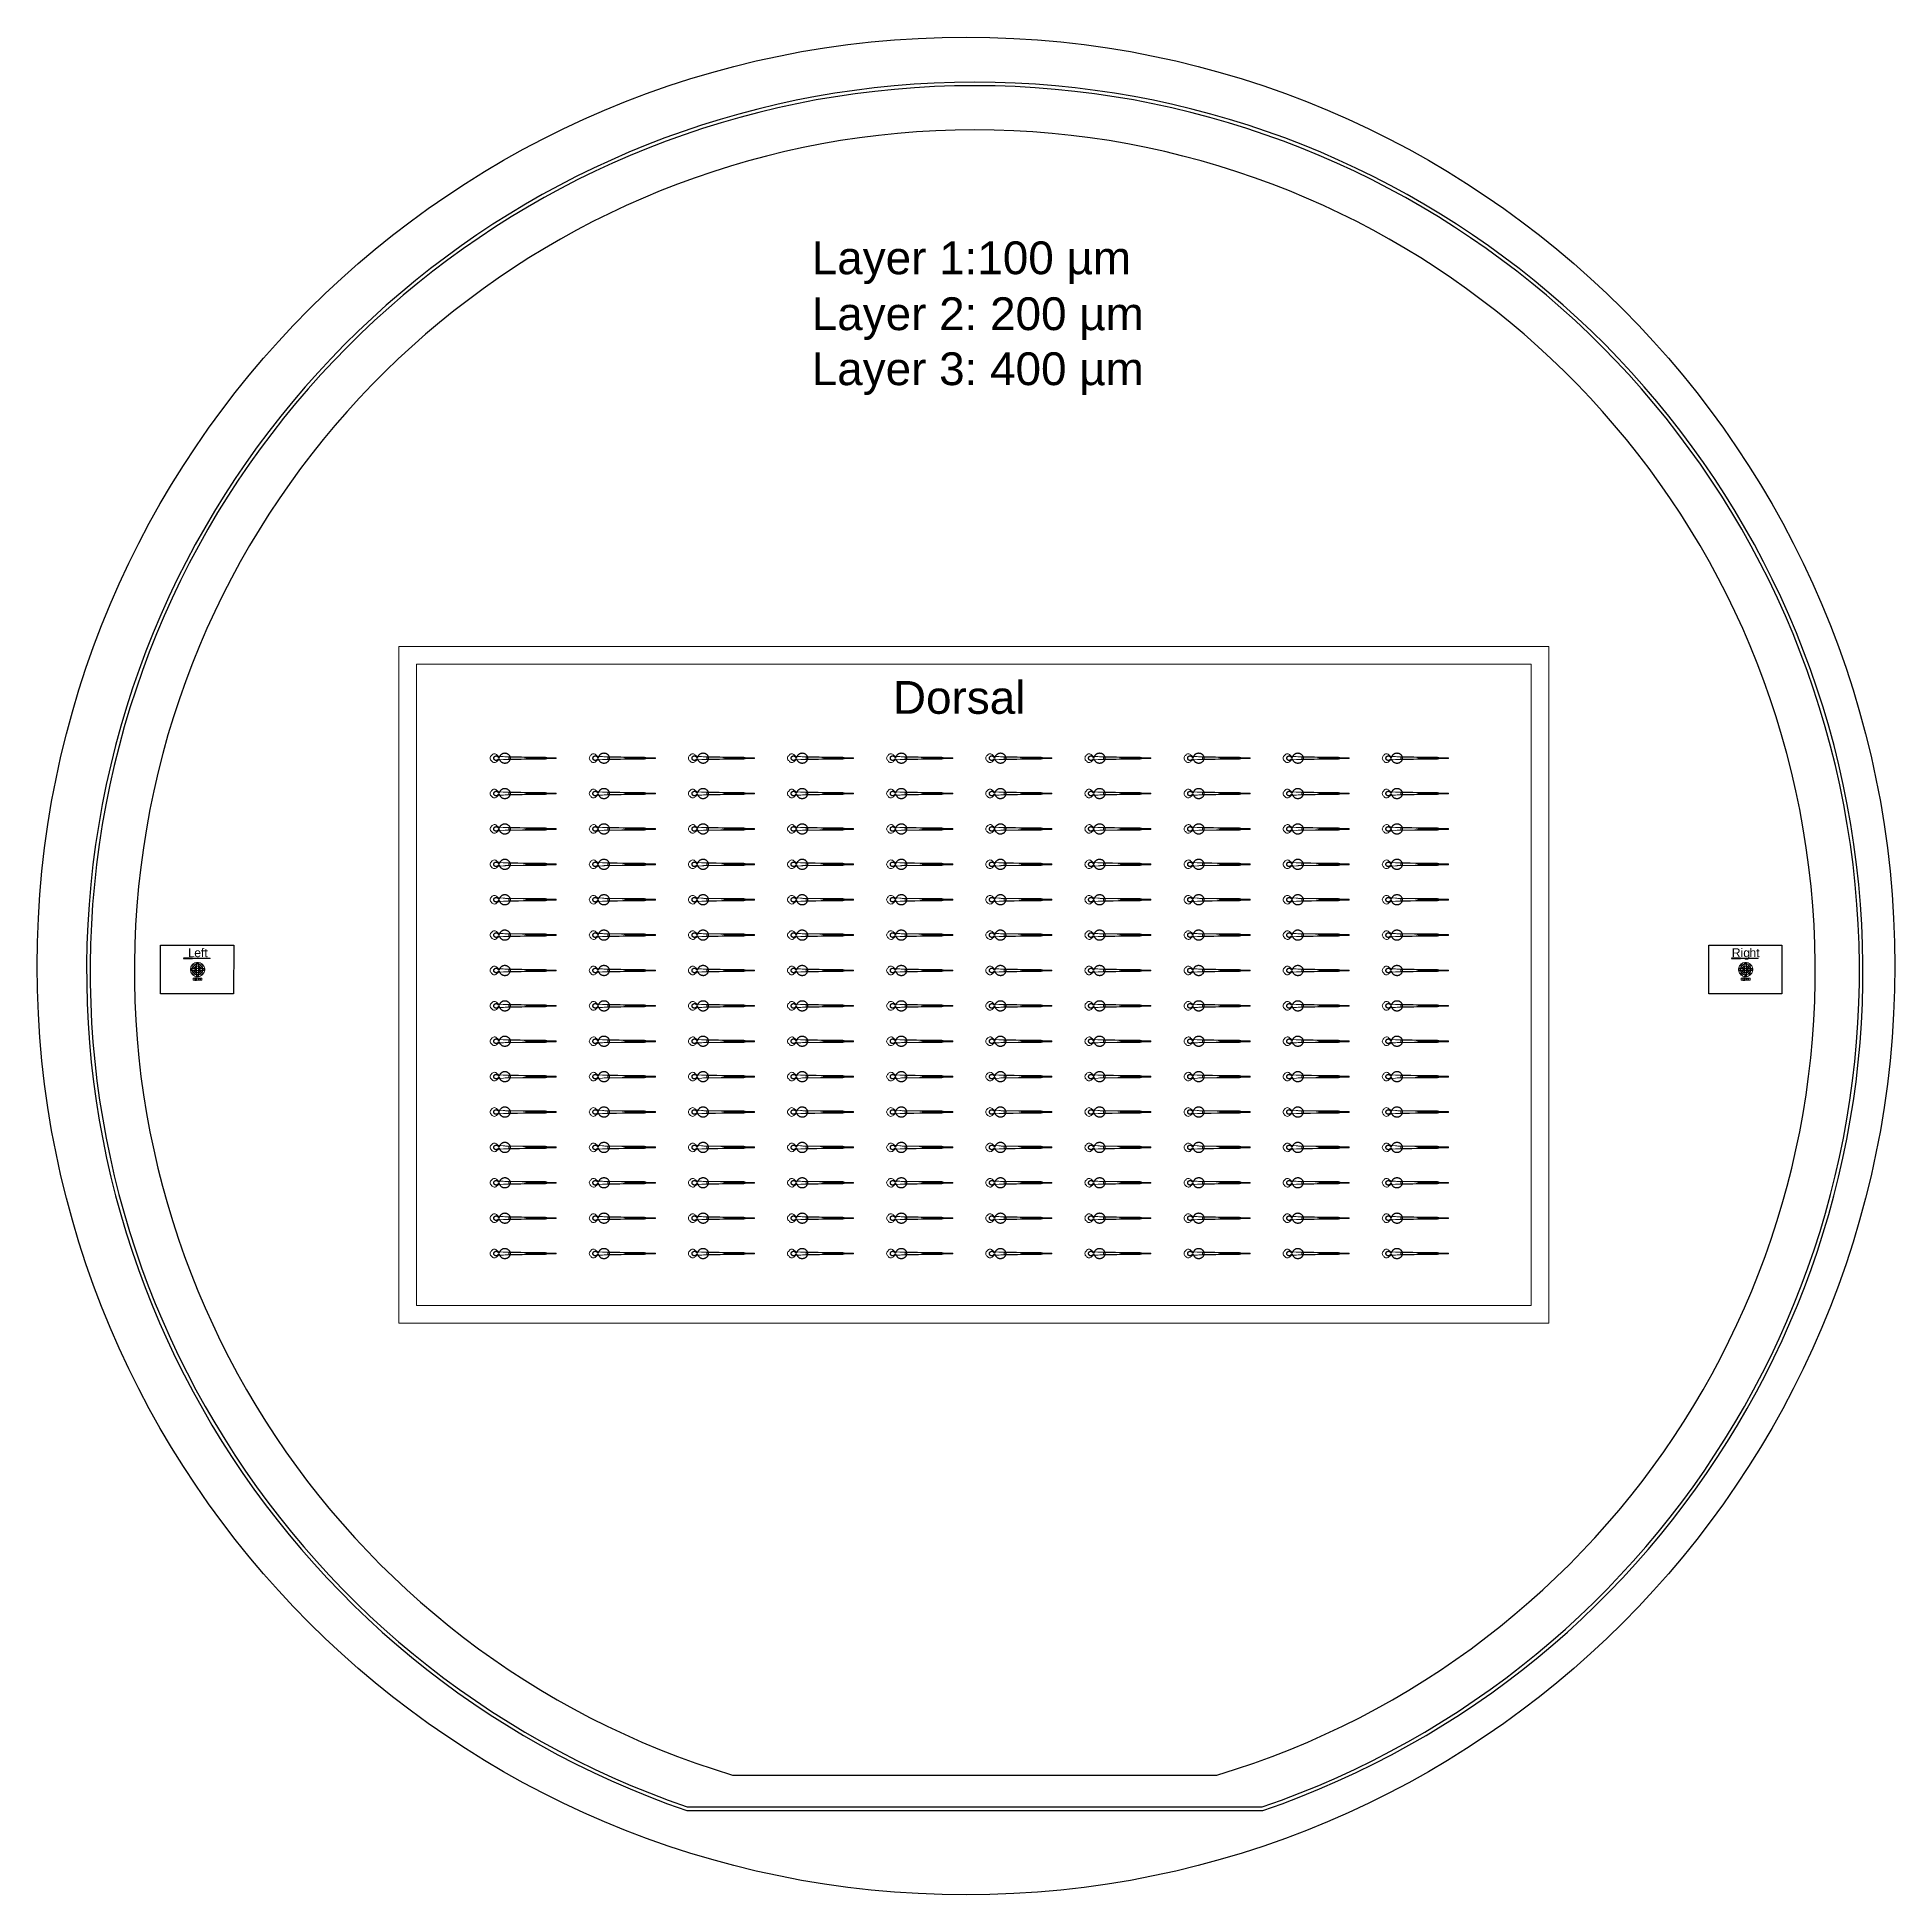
# Model space of a CAD drawing. Header units: inches. Extents: x -52997 to 52003, y -52254 to 52746.
import ezdxf

# ---------------------------------------------------------------- set-up
doc = ezdxf.new("R2010")
doc.units = ezdxf.units.IN
doc.header["$MEASUREMENT"] = 0
doc.layers.add('1', color=1, linetype='Continuous')
doc.layers.add('2', color=140, linetype='Continuous', lineweight=0)
doc.layers.add('3', color=90, linetype='Continuous', lineweight=0)
doc.styles.get("Standard").update_dxf_attribs({"font": 'Arial.ttf'})

msp = doc.modelspace()

# ---------------------------------------------------------------- texts
at = {"layer": '1'}
msp.add_text('Layer 3: 400 µm', height=1854.01, dxfattribs=at).set_placement((-9214, 33077))
at = {"layer": '1', "char_height": 500, "attachment_point": 1}
for s, insert in [('L', (-44470, 1246)), ('R', (42780, 1246))]:
    msp.add_mtext_dynamic_manual_height_columns(s, width=961.43, gutter_width=1, heights=[0], dxfattribs=dict(at, insert=insert))
at = {"layer": '2'}
msp.add_text('Layer 2: 200 µm', height=1854.01, dxfattribs=at).set_placement((-9214, 36187))
at = {"layer": '2', "char_height": 500, "attachment_point": 1}
for s, insert in [('e', (-44120, 1246)), ('ig', (43280, 1246))]:
    msp.add_mtext_dynamic_manual_height_columns(s, width=961.43, gutter_width=1, heights=[0], dxfattribs=dict(at, insert=insert))
at = {"layer": '3'}
for s, height, p in [('Layer 1:100 µm', 1854.01, (-9214, 39346)), ('Dorsal', 1854, (-4625, 14500))]:
    msp.add_text(s, height=height, dxfattribs=at).set_placement(p)
at = {"layer": '3', "char_height": 500, "attachment_point": 1}
for s, insert in [('ft', (-43745, 1246)), ('ht', (43780, 1246))]:
    msp.add_mtext_dynamic_manual_height_columns(s, width=961.43, gutter_width=1, heights=[0], dxfattribs=dict(at, insert=insert))

# ---------------------------------------------------------------- linework, layer by layer
at = {"layer": '1'}
for points in [[(-16283, -47486), (0, -47486), (16283, -47486, 5.9991074)], [(-16250, -47286), (0, -47286), (16250, -47286, 5.9868124)], [(-13686, -45486), (0, -45486), (13686, -45486, 6.7943215)]]:
    msp.add_lwpolyline(points, format="xyb", close=True, dxfattribs=at)
for points in [[(-46017, 1425), (-41888, 1425), (-41891, -1324), (-46017, -1324)], [(41483, 1425), (45612, 1425), (45609, -1324), (41483, -1324)], [(-44222, 686), (-44272, 686), (-44722, 686), (-44722, 666), (-44222, 666)], [(-44228, 97), (-44329, 97), (-44329, -3), (-44228, -3)], [(-44106, 292), (-44178, 363), (-44248, 293), (-44177, 221)], [(-43982, 343), (-43982, 444), (-43882, 444), (-43882, 343)], [(-43759, 292), (-43687, 363), (-43616, 293), (-43688, 221)], [(-43637, 97), (-43536, 97), (-43536, -3), (-43637, -3)], [(43278, 686), (43228, 686), (42778, 686), (42778, 666), (43278, 666)], [(43272, 97), (43171, 97), (43171, -3), (43272, -3)], [(43394, 292), (43322, 363), (43252, 293), (43323, 221)], [(43518, 343), (43518, 444), (43618, 444), (43618, 343)], [(43741, 292), (43813, 363), (43884, 293), (43812, 221)], [(43863, 97), (43964, 97), (43964, -3), (43863, -3)], [(-44177, -126), (-44248, -198), (-44178, -269), (-44106, -197)], [(-43982, -248), (-43982, -350), (-43882, -350), (-43882, -248)], [(-43759, -197), (-43687, -269), (-43616, -198), (-43688, -126)], [(43323, -126), (43252, -198), (43322, -269), (43394, -197)], [(43518, -248), (43518, -350), (43618, -350), (43618, -248)], [(43741, -197), (43813, -269), (43884, -198), (43812, -126)]]:
    msp.add_lwpolyline(points, close=True, dxfattribs=at)
at = {"layer": '1', "linetype": 'Continuous'}
for points in [[(-43982, -146), (-43982, -73), (-44034, -125, -0.1270167), (-44105, -54), (-44053, -3), (-43982, -3), (-43982, 97), (-44053, 97), (-44105, 149, -0.1270167), (-44034, 220), (-43982, 168), (-43982, 241, -0.1270167), (-43882, 241), (-43882, 168), (-43831, 220, -0.1270167), (-43760, 149), (-43812, 97), (-43882, 97), (-43882, -3), (-43812, -3), (-43760, -54, -0.1270167), (-43831, -125), (-43882, -73), (-43882, -146)], [(43518, -146), (43518, -73), (43466, -125, -0.1270167), (43395, -54), (43447, -3), (43518, -3), (43518, 97), (43447, 97), (43395, 149, -0.1270167), (43466, 220), (43518, 168), (43518, 241, -0.1270167), (43618, 241), (43618, 168), (43669, 220, -0.1270167), (43740, 149), (43688, 97), (43618, 97), (43618, -3), (43688, -3), (43740, -54, -0.1270167), (43669, -125), (43618, -73), (43618, -146)]]:
    msp.add_lwpolyline(points, format="xyb", close=True, dxfattribs=at)
for points in [[(-44082, -450), (-44082, -550), (-43982, -550), (-43982, -450)], [(-43782, -450), (-43782, -550), (-43882, -550), (-43882, -450)], [(43418, -450), (43418, -550), (43518, -550), (43518, -450)], [(43718, -450), (43718, -550), (43618, -550), (43618, -450)]]:
    msp.add_lwpolyline(points, close=True, dxfattribs=at)
at = {"layer": '1'}
msp.add_circle((-497, 246), 52500, dxfattribs=at)
for points in [[(-26946, 11921), (-26924, 11945), (-26892, 11939), (-26860, 11934), (-26847, 11905), (-26771, 11664), (-26519, 11702), (-26267, 11740), (-26267, 11992), (-26267, 12244), (-26519, 12282), (-26771, 12320), (-26847, 12079), (-26860, 12050), (-26891, 12045), (-26922, 12039), (-26944, 12061), (-26996, 12144), (-27090, 12118), (-27184, 12092), (-27186, 11994), (-27187, 11896), (-27093, 11868), (-26999, 11839), (-26946, 11921)], [(-21343, 11921), (-21321, 11945), (-21289, 11939), (-21258, 11934), (-21244, 11905), (-21169, 11664), (-20917, 11702), (-20665, 11740), (-20664, 11992), (-20664, 12244), (-20916, 12282), (-21168, 12320), (-21244, 12079), (-21257, 12050), (-21288, 12045), (-21319, 12039), (-21341, 12061), (-21393, 12144), (-21487, 12118), (-21582, 12092), (-21583, 11994), (-21584, 11896), (-21490, 11868), (-21396, 11839), (-21343, 11921)], [(-15740, 11921), (-15718, 11945), (-15686, 11939), (-15655, 11934), (-15641, 11905), (-15566, 11664), (-15314, 11702), (-15062, 11740), (-15062, 11992), (-15062, 12244), (-15314, 12282), (-15565, 12320), (-15641, 12079), (-15654, 12050), (-15685, 12045), (-15716, 12039), (-15739, 12061), (-15790, 12144), (-15884, 12118), (-15979, 12092), (-15980, 11994), (-15981, 11896), (-15887, 11868), (-15794, 11839), (-15740, 11921)], [(-10138, 11921), (-10115, 11945), (-10084, 11939), (-10052, 11934), (-10038, 11905), (-9963, 11664), (-9711, 11702), (-9459, 11740), (-9459, 11992), (-9459, 12244), (-9711, 12282), (-9963, 12320), (-10038, 12079), (-10052, 12050), (-10082, 12045), (-10113, 12039), (-10136, 12061), (-10187, 12144), (-10282, 12118), (-10376, 12092), (-10377, 11994), (-10378, 11896), (-10285, 11868), (-10191, 11839), (-10138, 11921)], [(-4535, 11921), (-4513, 11945), (-4481, 11939), (-4449, 11934), (-4436, 11905), (-4360, 11664), (-4108, 11702), (-3856, 11740), (-3856, 11992), (-3856, 12244), (-4108, 12282), (-4360, 12320), (-4436, 12079), (-4449, 12050), (-4480, 12045), (-4511, 12039), (-4533, 12061), (-4584, 12144), (-4679, 12118), (-4773, 12092), (-4774, 11994), (-4776, 11896), (-4682, 11868), (-4588, 11839), (-4535, 11921)], [(1068, 11921), (1090, 11945), (1122, 11939), (1153, 11934), (1167, 11905), (1242, 11664), (1494, 11702), (1747, 11740), (1747, 11992), (1747, 12244), (1495, 12282), (1243, 12320), (1167, 12079), (1154, 12050), (1123, 12045), (1092, 12039), (1070, 12061), (1018, 12144), (924, 12118), (829, 12092), (828, 11994), (827, 11896), (921, 11868), (1015, 11839), (1068, 11921)], [(6671, 11921), (6693, 11945), (6725, 11939), (6756, 11934), (6770, 11905), (6845, 11664), (7097, 11702), (7349, 11740), (7349, 11992), (7350, 12244), (7098, 12282), (6846, 12320), (6770, 12079), (6757, 12050), (6726, 12045), (6695, 12039), (6672, 12061), (6621, 12144), (6527, 12118), (6432, 12092), (6431, 11994), (6430, 11896), (6524, 11868), (6617, 11839), (6671, 11921)], [(12273, 11921), (12296, 11945), (12327, 11939), (12359, 11934), (12373, 11905), (12448, 11664), (12700, 11702), (12952, 11740), (12952, 11992), (12952, 12244), (12700, 12282), (12448, 12320), (12373, 12079), (12359, 12050), (12329, 12045), (12298, 12039), (12275, 12061), (12224, 12144), (12129, 12118), (12035, 12092), (12034, 11994), (12033, 11896), (12126, 11868), (12220, 11839), (12273, 11921)], [(17876, 11921), (17898, 11945), (17930, 11939), (17962, 11934), (17975, 11905), (18051, 11664), (18303, 11702), (18555, 11740), (18555, 11992), (18555, 12244), (18303, 12282), (18051, 12320), (17975, 12079), (17962, 12050), (17931, 12045), (17900, 12039), (17878, 12061), (17827, 12144), (17732, 12118), (17638, 12092), (17637, 11994), (17635, 11896), (17729, 11868), (17823, 11839), (17876, 11921)], [(23479, 11921), (23501, 11945), (23533, 11939), (23564, 11934), (23578, 11905), (23654, 11664), (23906, 11702), (24158, 11740), (24158, 11992), (24158, 12244), (23906, 12282), (23654, 12320), (23578, 12079), (23565, 12050), (23534, 12045), (23503, 12039), (23481, 12061), (23429, 12144), (23335, 12118), (23241, 12092), (23239, 11994), (23238, 11896), (23332, 11868), (23426, 11839), (23479, 11921)], [(-26946, 9921), (-26924, 9945), (-26892, 9939), (-26860, 9934), (-26847, 9905), (-26771, 9664), (-26519, 9702), (-26267, 9740), (-26267, 9992), (-26267, 10244), (-26519, 10282), (-26771, 10320), (-26847, 10079), (-26860, 10050), (-26891, 10045), (-26922, 10039), (-26944, 10061), (-26996, 10144), (-27090, 10118), (-27184, 10092), (-27186, 9994), (-27187, 9896), (-27093, 9868), (-26999, 9839), (-26946, 9921)], [(-21343, 9921), (-21321, 9945), (-21289, 9939), (-21258, 9934), (-21244, 9905), (-21169, 9664), (-20917, 9702), (-20665, 9740), (-20664, 9992), (-20664, 10244), (-20916, 10282), (-21168, 10320), (-21244, 10079), (-21257, 10050), (-21288, 10045), (-21319, 10039), (-21341, 10061), (-21393, 10144), (-21487, 10118), (-21582, 10092), (-21583, 9994), (-21584, 9896), (-21490, 9868), (-21396, 9839), (-21343, 9921)], [(-15740, 9921), (-15718, 9945), (-15686, 9939), (-15655, 9934), (-15641, 9905), (-15566, 9664), (-15314, 9702), (-15062, 9740), (-15062, 9992), (-15062, 10244), (-15314, 10282), (-15565, 10320), (-15641, 10079), (-15654, 10050), (-15685, 10045), (-15716, 10039), (-15739, 10061), (-15790, 10144), (-15884, 10118), (-15979, 10092), (-15980, 9994), (-15981, 9896), (-15887, 9868), (-15794, 9839), (-15740, 9921)], [(-10138, 9921), (-10115, 9945), (-10084, 9939), (-10052, 9934), (-10038, 9905), (-9963, 9664), (-9711, 9702), (-9459, 9740), (-9459, 9992), (-9459, 10244), (-9711, 10282), (-9963, 10320), (-10038, 10079), (-10052, 10050), (-10082, 10045), (-10113, 10039), (-10136, 10061), (-10187, 10144), (-10282, 10118), (-10376, 10092), (-10377, 9994), (-10378, 9896), (-10285, 9868), (-10191, 9839), (-10138, 9921)], [(-4535, 9921), (-4513, 9945), (-4481, 9939), (-4449, 9934), (-4436, 9905), (-4360, 9664), (-4108, 9702), (-3856, 9740), (-3856, 9992), (-3856, 10244), (-4108, 10282), (-4360, 10320), (-4436, 10079), (-4449, 10050), (-4480, 10045), (-4511, 10039), (-4533, 10061), (-4584, 10144), (-4679, 10118), (-4773, 10092), (-4774, 9994), (-4776, 9896), (-4682, 9868), (-4588, 9839), (-4535, 9921)], [(1068, 9921), (1090, 9945), (1122, 9939), (1153, 9934), (1167, 9905), (1242, 9664), (1494, 9702), (1747, 9740), (1747, 9992), (1747, 10244), (1495, 10282), (1243, 10320), (1167, 10079), (1154, 10050), (1123, 10045), (1092, 10039), (1070, 10061), (1018, 10144), (924, 10118), (829, 10092), (828, 9994), (827, 9896), (921, 9868), (1015, 9839), (1068, 9921)], [(6671, 9921), (6693, 9945), (6725, 9939), (6756, 9934), (6770, 9905), (6845, 9664), (7097, 9702), (7349, 9740), (7349, 9992), (7350, 10244), (7098, 10282), (6846, 10320), (6770, 10079), (6757, 10050), (6726, 10045), (6695, 10039), (6672, 10061), (6621, 10144), (6527, 10118), (6432, 10092), (6431, 9994), (6430, 9896), (6524, 9868), (6617, 9839), (6671, 9921)], [(12273, 9921), (12296, 9945), (12327, 9939), (12359, 9934), (12373, 9905), (12448, 9664), (12700, 9702), (12952, 9740), (12952, 9992), (12952, 10244), (12700, 10282), (12448, 10320), (12373, 10079), (12359, 10050), (12329, 10045), (12298, 10039), (12275, 10061), (12224, 10144), (12129, 10118), (12035, 10092), (12034, 9994), (12033, 9896), (12126, 9868), (12220, 9839), (12273, 9921)], [(17876, 9921), (17898, 9945), (17930, 9939), (17962, 9934), (17975, 9905), (18051, 9664), (18303, 9702), (18555, 9740), (18555, 9992), (18555, 10244), (18303, 10282), (18051, 10320), (17975, 10079), (17962, 10050), (17931, 10045), (17900, 10039), (17878, 10061), (17827, 10144), (17732, 10118), (17638, 10092), (17637, 9994), (17635, 9896), (17729, 9868), (17823, 9839), (17876, 9921)], [(23479, 9921), (23501, 9945), (23533, 9939), (23564, 9934), (23578, 9905), (23654, 9664), (23906, 9702), (24158, 9740), (24158, 9992), (24158, 10244), (23906, 10282), (23654, 10320), (23578, 10079), (23565, 10050), (23534, 10045), (23503, 10039), (23481, 10061), (23429, 10144), (23335, 10118), (23241, 10092), (23239, 9994), (23238, 9896), (23332, 9868), (23426, 9839), (23479, 9921)], [(-26946, 7921), (-26924, 7945), (-26892, 7939), (-26860, 7934), (-26847, 7905), (-26771, 7664), (-26519, 7702), (-26267, 7740), (-26267, 7992), (-26267, 8244), (-26519, 8282), (-26771, 8320), (-26847, 8079), (-26860, 8050), (-26891, 8045), (-26922, 8039), (-26944, 8061), (-26996, 8144), (-27090, 8118), (-27184, 8092), (-27186, 7994), (-27187, 7896), (-27093, 7868), (-26999, 7839), (-26946, 7921)], [(-21343, 7921), (-21321, 7945), (-21289, 7939), (-21258, 7934), (-21244, 7905), (-21169, 7664), (-20917, 7702), (-20665, 7740), (-20664, 7992), (-20664, 8244), (-20916, 8282), (-21168, 8320), (-21244, 8079), (-21257, 8050), (-21288, 8045), (-21319, 8039), (-21341, 8061), (-21393, 8144), (-21487, 8118), (-21582, 8092), (-21583, 7994), (-21584, 7896), (-21490, 7868), (-21396, 7839), (-21343, 7921)], [(-15740, 7921), (-15718, 7945), (-15686, 7939), (-15655, 7934), (-15641, 7905), (-15566, 7664), (-15314, 7702), (-15062, 7740), (-15062, 7992), (-15062, 8244), (-15314, 8282), (-15565, 8320), (-15641, 8079), (-15654, 8050), (-15685, 8045), (-15716, 8039), (-15739, 8061), (-15790, 8144), (-15884, 8118), (-15979, 8092), (-15980, 7994), (-15981, 7896), (-15887, 7868), (-15794, 7839), (-15740, 7921)], [(-10138, 7921), (-10115, 7945), (-10084, 7939), (-10052, 7934), (-10038, 7905), (-9963, 7664), (-9711, 7702), (-9459, 7740), (-9459, 7992), (-9459, 8244), (-9711, 8282), (-9963, 8320), (-10038, 8079), (-10052, 8050), (-10082, 8045), (-10113, 8039), (-10136, 8061), (-10187, 8144), (-10282, 8118), (-10376, 8092), (-10377, 7994), (-10378, 7896), (-10285, 7868), (-10191, 7839), (-10138, 7921)], [(-4535, 7921), (-4513, 7945), (-4481, 7939), (-4449, 7934), (-4436, 7905), (-4360, 7664), (-4108, 7702), (-3856, 7740), (-3856, 7992), (-3856, 8244), (-4108, 8282), (-4360, 8320), (-4436, 8079), (-4449, 8050), (-4480, 8045), (-4511, 8039), (-4533, 8061), (-4584, 8144), (-4679, 8118), (-4773, 8092), (-4774, 7994), (-4776, 7896), (-4682, 7868), (-4588, 7839), (-4535, 7921)], [(1068, 7921), (1090, 7945), (1122, 7939), (1153, 7934), (1167, 7905), (1242, 7664), (1494, 7702), (1747, 7740), (1747, 7992), (1747, 8244), (1495, 8282), (1243, 8320), (1167, 8079), (1154, 8050), (1123, 8045), (1092, 8039), (1070, 8061), (1018, 8144), (924, 8118), (829, 8092), (828, 7994), (827, 7896), (921, 7868), (1015, 7839), (1068, 7921)], [(6671, 7921), (6693, 7945), (6725, 7939), (6756, 7934), (6770, 7905), (6845, 7664), (7097, 7702), (7349, 7740), (7349, 7992), (7350, 8244), (7098, 8282), (6846, 8320), (6770, 8079), (6757, 8050), (6726, 8045), (6695, 8039), (6672, 8061), (6621, 8144), (6527, 8118), (6432, 8092), (6431, 7994), (6430, 7896), (6524, 7868), (6617, 7839), (6671, 7921)], [(12273, 7921), (12296, 7945), (12327, 7939), (12359, 7934), (12373, 7905), (12448, 7664), (12700, 7702), (12952, 7740), (12952, 7992), (12952, 8244), (12700, 8282), (12448, 8320), (12373, 8079), (12359, 8050), (12329, 8045), (12298, 8039), (12275, 8061), (12224, 8144), (12129, 8118), (12035, 8092), (12034, 7994), (12033, 7896), (12126, 7868), (12220, 7839), (12273, 7921)], [(17876, 7921), (17898, 7945), (17930, 7939), (17962, 7934), (17975, 7905), (18051, 7664), (18303, 7702), (18555, 7740), (18555, 7992), (18555, 8244), (18303, 8282), (18051, 8320), (17975, 8079), (17962, 8050), (17931, 8045), (17900, 8039), (17878, 8061), (17827, 8144), (17732, 8118), (17638, 8092), (17637, 7994), (17635, 7896), (17729, 7868), (17823, 7839), (17876, 7921)], [(23479, 7921), (23501, 7945), (23533, 7939), (23564, 7934), (23578, 7905), (23654, 7664), (23906, 7702), (24158, 7740), (24158, 7992), (24158, 8244), (23906, 8282), (23654, 8320), (23578, 8079), (23565, 8050), (23534, 8045), (23503, 8039), (23481, 8061), (23429, 8144), (23335, 8118), (23241, 8092), (23239, 7994), (23238, 7896), (23332, 7868), (23426, 7839), (23479, 7921)], [(-26946, 5921), (-26924, 5945), (-26892, 5939), (-26860, 5934), (-26847, 5905), (-26771, 5664), (-26519, 5702), (-26267, 5740), (-26267, 5992), (-26267, 6244), (-26519, 6282), (-26771, 6320), (-26847, 6079), (-26860, 6050), (-26891, 6045), (-26922, 6039), (-26944, 6061), (-26996, 6144), (-27090, 6118), (-27184, 6092), (-27186, 5994), (-27187, 5896), (-27093, 5868), (-26999, 5839), (-26946, 5921)], [(-21343, 5921), (-21321, 5945), (-21289, 5939), (-21258, 5934), (-21244, 5905), (-21169, 5664), (-20917, 5702), (-20665, 5740), (-20664, 5992), (-20664, 6244), (-20916, 6282), (-21168, 6320), (-21244, 6079), (-21257, 6050), (-21288, 6045), (-21319, 6039), (-21341, 6061), (-21393, 6144), (-21487, 6118), (-21582, 6092), (-21583, 5994), (-21584, 5896), (-21490, 5868), (-21396, 5839), (-21343, 5921)], [(-15740, 5921), (-15718, 5945), (-15686, 5939), (-15655, 5934), (-15641, 5905), (-15566, 5664), (-15314, 5702), (-15062, 5740), (-15062, 5992), (-15062, 6244), (-15314, 6282), (-15565, 6320), (-15641, 6079), (-15654, 6050), (-15685, 6045), (-15716, 6039), (-15739, 6061), (-15790, 6144), (-15884, 6118), (-15979, 6092), (-15980, 5994), (-15981, 5896), (-15887, 5868), (-15794, 5839), (-15740, 5921)], [(-10138, 5921), (-10115, 5945), (-10084, 5939), (-10052, 5934), (-10038, 5905), (-9963, 5664), (-9711, 5702), (-9459, 5740), (-9459, 5992), (-9459, 6244), (-9711, 6282), (-9963, 6320), (-10038, 6079), (-10052, 6050), (-10082, 6045), (-10113, 6039), (-10136, 6061), (-10187, 6144), (-10282, 6118), (-10376, 6092), (-10377, 5994), (-10378, 5896), (-10285, 5868), (-10191, 5839), (-10138, 5921)], [(-4535, 5921), (-4513, 5945), (-4481, 5939), (-4449, 5934), (-4436, 5905), (-4360, 5664), (-4108, 5702), (-3856, 5740), (-3856, 5992), (-3856, 6244), (-4108, 6282), (-4360, 6320), (-4436, 6079), (-4449, 6050), (-4480, 6045), (-4511, 6039), (-4533, 6061), (-4584, 6144), (-4679, 6118), (-4773, 6092), (-4774, 5994), (-4776, 5896), (-4682, 5868), (-4588, 5839), (-4535, 5921)], [(1068, 5921), (1090, 5945), (1122, 5939), (1153, 5934), (1167, 5905), (1242, 5664), (1494, 5702), (1747, 5740), (1747, 5992), (1747, 6244), (1495, 6282), (1243, 6320), (1167, 6079), (1154, 6050), (1123, 6045), (1092, 6039), (1070, 6061), (1018, 6144), (924, 6118), (829, 6092), (828, 5994), (827, 5896), (921, 5868), (1015, 5839), (1068, 5921)], [(6671, 5921), (6693, 5945), (6725, 5939), (6756, 5934), (6770, 5905), (6845, 5664), (7097, 5702), (7349, 5740), (7349, 5992), (7350, 6244), (7098, 6282), (6846, 6320), (6770, 6079), (6757, 6050), (6726, 6045), (6695, 6039), (6672, 6061), (6621, 6144), (6527, 6118), (6432, 6092), (6431, 5994), (6430, 5896), (6524, 5868), (6617, 5839), (6671, 5921)], [(12273, 5921), (12296, 5945), (12327, 5939), (12359, 5934), (12373, 5905), (12448, 5664), (12700, 5702), (12952, 5740), (12952, 5992), (12952, 6244), (12700, 6282), (12448, 6320), (12373, 6079), (12359, 6050), (12329, 6045), (12298, 6039), (12275, 6061), (12224, 6144), (12129, 6118), (12035, 6092), (12034, 5994), (12033, 5896), (12126, 5868), (12220, 5839), (12273, 5921)], [(17876, 5921), (17898, 5945), (17930, 5939), (17962, 5934), (17975, 5905), (18051, 5664), (18303, 5702), (18555, 5740), (18555, 5992), (18555, 6244), (18303, 6282), (18051, 6320), (17975, 6079), (17962, 6050), (17931, 6045), (17900, 6039), (17878, 6061), (17827, 6144), (17732, 6118), (17638, 6092), (17637, 5994), (17635, 5896), (17729, 5868), (17823, 5839), (17876, 5921)], [(23479, 5921), (23501, 5945), (23533, 5939), (23564, 5934), (23578, 5905), (23654, 5664), (23906, 5702), (24158, 5740), (24158, 5992), (24158, 6244), (23906, 6282), (23654, 6320), (23578, 6079), (23565, 6050), (23534, 6045), (23503, 6039), (23481, 6061), (23429, 6144), (23335, 6118), (23241, 6092), (23239, 5994), (23238, 5896), (23332, 5868), (23426, 5839), (23479, 5921)], [(-26946, 3921), (-26924, 3945), (-26892, 3939), (-26860, 3934), (-26847, 3905), (-26771, 3664), (-26519, 3702), (-26267, 3740), (-26267, 3992), (-26267, 4244), (-26519, 4282), (-26771, 4320), (-26847, 4079), (-26860, 4050), (-26891, 4045), (-26922, 4039), (-26944, 4061), (-26996, 4144), (-27090, 4118), (-27184, 4092), (-27186, 3994), (-27187, 3896), (-27093, 3868), (-26999, 3839), (-26946, 3921)], [(-21343, 3921), (-21321, 3945), (-21289, 3939), (-21258, 3934), (-21244, 3905), (-21169, 3664), (-20917, 3702), (-20665, 3740), (-20664, 3992), (-20664, 4244), (-20916, 4282), (-21168, 4320), (-21244, 4079), (-21257, 4050), (-21288, 4045), (-21319, 4039), (-21341, 4061), (-21393, 4144), (-21487, 4118), (-21582, 4092), (-21583, 3994), (-21584, 3896), (-21490, 3868), (-21396, 3839), (-21343, 3921)], [(-15740, 3921), (-15718, 3945), (-15686, 3939), (-15655, 3934), (-15641, 3905), (-15566, 3664), (-15314, 3702), (-15062, 3740), (-15062, 3992), (-15062, 4244), (-15314, 4282), (-15565, 4320), (-15641, 4079), (-15654, 4050), (-15685, 4045), (-15716, 4039), (-15739, 4061), (-15790, 4144), (-15884, 4118), (-15979, 4092), (-15980, 3994), (-15981, 3896), (-15887, 3868), (-15794, 3839), (-15740, 3921)], [(-10138, 3921), (-10115, 3945), (-10084, 3939), (-10052, 3934), (-10038, 3905), (-9963, 3664), (-9711, 3702), (-9459, 3740), (-9459, 3992), (-9459, 4244), (-9711, 4282), (-9963, 4320), (-10038, 4079), (-10052, 4050), (-10082, 4045), (-10113, 4039), (-10136, 4061), (-10187, 4144), (-10282, 4118), (-10376, 4092), (-10377, 3994), (-10378, 3896), (-10285, 3868), (-10191, 3839), (-10138, 3921)], [(-4535, 3921), (-4513, 3945), (-4481, 3939), (-4449, 3934), (-4436, 3905), (-4360, 3664), (-4108, 3702), (-3856, 3740), (-3856, 3992), (-3856, 4244), (-4108, 4282), (-4360, 4320), (-4436, 4079), (-4449, 4050), (-4480, 4045), (-4511, 4039), (-4533, 4061), (-4584, 4144), (-4679, 4118), (-4773, 4092), (-4774, 3994), (-4776, 3896), (-4682, 3868), (-4588, 3839), (-4535, 3921)], [(1068, 3921), (1090, 3945), (1122, 3939), (1153, 3934), (1167, 3905), (1242, 3664), (1494, 3702), (1747, 3740), (1747, 3992), (1747, 4244), (1495, 4282), (1243, 4320), (1167, 4079), (1154, 4050), (1123, 4045), (1092, 4039), (1070, 4061), (1018, 4144), (924, 4118), (829, 4092), (828, 3994), (827, 3896), (921, 3868), (1015, 3839), (1068, 3921)], [(6671, 3921), (6693, 3945), (6725, 3939), (6756, 3934), (6770, 3905), (6845, 3664), (7097, 3702), (7349, 3740), (7349, 3992), (7350, 4244), (7098, 4282), (6846, 4320), (6770, 4079), (6757, 4050), (6726, 4045), (6695, 4039), (6672, 4061), (6621, 4144), (6527, 4118), (6432, 4092), (6431, 3994), (6430, 3896), (6524, 3868), (6617, 3839), (6671, 3921)], [(12273, 3921), (12296, 3945), (12327, 3939), (12359, 3934), (12373, 3905), (12448, 3664), (12700, 3702), (12952, 3740), (12952, 3992), (12952, 4244), (12700, 4282), (12448, 4320), (12373, 4079), (12359, 4050), (12329, 4045), (12298, 4039), (12275, 4061), (12224, 4144), (12129, 4118), (12035, 4092), (12034, 3994), (12033, 3896), (12126, 3868), (12220, 3839), (12273, 3921)], [(17876, 3921), (17898, 3945), (17930, 3939), (17962, 3934), (17975, 3905), (18051, 3664), (18303, 3702), (18555, 3740), (18555, 3992), (18555, 4244), (18303, 4282), (18051, 4320), (17975, 4079), (17962, 4050), (17931, 4045), (17900, 4039), (17878, 4061), (17827, 4144), (17732, 4118), (17638, 4092), (17637, 3994), (17635, 3896), (17729, 3868), (17823, 3839), (17876, 3921)], [(23479, 3921), (23501, 3945), (23533, 3939), (23564, 3934), (23578, 3905), (23654, 3664), (23906, 3702), (24158, 3740), (24158, 3992), (24158, 4244), (23906, 4282), (23654, 4320), (23578, 4079), (23565, 4050), (23534, 4045), (23503, 4039), (23481, 4061), (23429, 4144), (23335, 4118), (23241, 4092), (23239, 3994), (23238, 3896), (23332, 3868), (23426, 3839), (23479, 3921)], [(-26946, 1921), (-26924, 1945), (-26892, 1939), (-26860, 1934), (-26847, 1905), (-26771, 1664), (-26519, 1702), (-26267, 1740), (-26267, 1992), (-26267, 2244), (-26519, 2282), (-26771, 2320), (-26847, 2079), (-26860, 2050), (-26891, 2045), (-26922, 2039), (-26944, 2061), (-26996, 2144), (-27090, 2118), (-27184, 2092), (-27186, 1994), (-27187, 1896), (-27093, 1868), (-26999, 1839), (-26946, 1921)], [(-21343, 1921), (-21321, 1945), (-21289, 1939), (-21258, 1934), (-21244, 1905), (-21169, 1664), (-20917, 1702), (-20665, 1740), (-20664, 1992), (-20664, 2244), (-20916, 2282), (-21168, 2320), (-21244, 2079), (-21257, 2050), (-21288, 2045), (-21319, 2039), (-21341, 2061), (-21393, 2144), (-21487, 2118), (-21582, 2092), (-21583, 1994), (-21584, 1896), (-21490, 1868), (-21396, 1839), (-21343, 1921)], [(-15740, 1921), (-15718, 1945), (-15686, 1939), (-15655, 1934), (-15641, 1905), (-15566, 1664), (-15314, 1702), (-15062, 1740), (-15062, 1992), (-15062, 2244), (-15314, 2282), (-15565, 2320), (-15641, 2079), (-15654, 2050), (-15685, 2045), (-15716, 2039), (-15739, 2061), (-15790, 2144), (-15884, 2118), (-15979, 2092), (-15980, 1994), (-15981, 1896), (-15887, 1868), (-15794, 1839), (-15740, 1921)], [(-10138, 1921), (-10115, 1945), (-10084, 1939), (-10052, 1934), (-10038, 1905), (-9963, 1664), (-9711, 1702), (-9459, 1740), (-9459, 1992), (-9459, 2244), (-9711, 2282), (-9963, 2320), (-10038, 2079), (-10052, 2050), (-10082, 2045), (-10113, 2039), (-10136, 2061), (-10187, 2144), (-10282, 2118), (-10376, 2092), (-10377, 1994), (-10378, 1896), (-10285, 1868), (-10191, 1839), (-10138, 1921)], [(-4535, 1921), (-4513, 1945), (-4481, 1939), (-4449, 1934), (-4436, 1905), (-4360, 1664), (-4108, 1702), (-3856, 1740), (-3856, 1992), (-3856, 2244), (-4108, 2282), (-4360, 2320), (-4436, 2079), (-4449, 2050), (-4480, 2045), (-4511, 2039), (-4533, 2061), (-4584, 2144), (-4679, 2118), (-4773, 2092), (-4774, 1994), (-4776, 1896), (-4682, 1868), (-4588, 1839), (-4535, 1921)], [(1068, 1921), (1090, 1945), (1122, 1939), (1153, 1934), (1167, 1905), (1242, 1664), (1494, 1702), (1747, 1740), (1747, 1992), (1747, 2244), (1495, 2282), (1243, 2320), (1167, 2079), (1154, 2050), (1123, 2045), (1092, 2039), (1070, 2061), (1018, 2144), (924, 2118), (829, 2092), (828, 1994), (827, 1896), (921, 1868), (1015, 1839), (1068, 1921)], [(6671, 1921), (6693, 1945), (6725, 1939), (6756, 1934), (6770, 1905), (6845, 1664), (7097, 1702), (7349, 1740), (7349, 1992), (7350, 2244), (7098, 2282), (6846, 2320), (6770, 2079), (6757, 2050), (6726, 2045), (6695, 2039), (6672, 2061), (6621, 2144), (6527, 2118), (6432, 2092), (6431, 1994), (6430, 1896), (6524, 1868), (6617, 1839), (6671, 1921)], [(12273, 1921), (12296, 1945), (12327, 1939), (12359, 1934), (12373, 1905), (12448, 1664), (12700, 1702), (12952, 1740), (12952, 1992), (12952, 2244), (12700, 2282), (12448, 2320), (12373, 2079), (12359, 2050), (12329, 2045), (12298, 2039), (12275, 2061), (12224, 2144), (12129, 2118), (12035, 2092), (12034, 1994), (12033, 1896), (12126, 1868), (12220, 1839), (12273, 1921)], [(17876, 1921), (17898, 1945), (17930, 1939), (17962, 1934), (17975, 1905), (18051, 1664), (18303, 1702), (18555, 1740), (18555, 1992), (18555, 2244), (18303, 2282), (18051, 2320), (17975, 2079), (17962, 2050), (17931, 2045), (17900, 2039), (17878, 2061), (17827, 2144), (17732, 2118), (17638, 2092), (17637, 1994), (17635, 1896), (17729, 1868), (17823, 1839), (17876, 1921)], [(23479, 1921), (23501, 1945), (23533, 1939), (23564, 1934), (23578, 1905), (23654, 1664), (23906, 1702), (24158, 1740), (24158, 1992), (24158, 2244), (23906, 2282), (23654, 2320), (23578, 2079), (23565, 2050), (23534, 2045), (23503, 2039), (23481, 2061), (23429, 2144), (23335, 2118), (23241, 2092), (23239, 1994), (23238, 1896), (23332, 1868), (23426, 1839), (23479, 1921)], [(-26946, -79), (-26924, -55), (-26892, -61), (-26860, -66), (-26847, -95), (-26771, -336), (-26519, -298), (-26267, -260), (-26267, -8), (-26267, 244), (-26519, 282), (-26771, 320), (-26847, 79), (-26860, 50), (-26891, 45), (-26922, 39), (-26944, 61), (-26996, 144), (-27090, 118), (-27184, 92), (-27186, -6), (-27187, -104), (-27093, -132), (-26999, -161), (-26946, -79)], [(-21343, -79), (-21321, -55), (-21289, -61), (-21258, -66), (-21244, -95), (-21169, -336), (-20917, -298), (-20665, -260), (-20664, -8), (-20664, 244), (-20916, 282), (-21168, 320), (-21244, 79), (-21257, 50), (-21288, 45), (-21319, 39), (-21341, 61), (-21393, 144), (-21487, 118), (-21582, 92), (-21583, -6), (-21584, -104), (-21490, -132), (-21396, -161), (-21343, -79)], [(-15740, -79), (-15718, -55), (-15686, -61), (-15655, -66), (-15641, -95), (-15566, -336), (-15314, -298), (-15062, -260), (-15062, -8), (-15062, 244), (-15314, 282), (-15565, 320), (-15641, 79), (-15654, 50), (-15685, 45), (-15716, 39), (-15739, 61), (-15790, 144), (-15884, 118), (-15979, 92), (-15980, -6), (-15981, -104), (-15887, -132), (-15794, -161), (-15740, -79)], [(-10138, -79), (-10115, -55), (-10084, -61), (-10052, -66), (-10038, -95), (-9963, -336), (-9711, -298), (-9459, -260), (-9459, -8), (-9459, 244), (-9711, 282), (-9963, 320), (-10038, 79), (-10052, 50), (-10082, 45), (-10113, 39), (-10136, 61), (-10187, 144), (-10282, 118), (-10376, 92), (-10377, -6), (-10378, -104), (-10285, -132), (-10191, -161), (-10138, -79)], [(-4535, -79), (-4513, -55), (-4481, -61), (-4449, -66), (-4436, -95), (-4360, -336), (-4108, -298), (-3856, -260), (-3856, -8), (-3856, 244), (-4108, 282), (-4360, 320), (-4436, 79), (-4449, 50), (-4480, 45), (-4511, 39), (-4533, 61), (-4584, 144), (-4679, 118), (-4773, 92), (-4774, -6), (-4776, -104), (-4682, -132), (-4588, -161), (-4535, -79)], [(1068, -79), (1090, -55), (1122, -61), (1153, -66), (1167, -95), (1242, -336), (1494, -298), (1747, -260), (1747, -8), (1747, 244), (1495, 282), (1243, 320), (1167, 79), (1154, 50), (1123, 45), (1092, 39), (1070, 61), (1018, 144), (924, 118), (829, 92), (828, -6), (827, -104), (921, -132), (1015, -161), (1068, -79)], [(6671, -79), (6693, -55), (6725, -61), (6756, -66), (6770, -95), (6845, -336), (7097, -298), (7349, -260), (7349, -8), (7350, 244), (7098, 282), (6846, 320), (6770, 79), (6757, 50), (6726, 45), (6695, 39), (6672, 61), (6621, 144), (6527, 118), (6432, 92), (6431, -6), (6430, -104), (6524, -132), (6617, -161), (6671, -79)], [(12273, -79), (12296, -55), (12327, -61), (12359, -66), (12373, -95), (12448, -336), (12700, -298), (12952, -260), (12952, -8), (12952, 244), (12700, 282), (12448, 320), (12373, 79), (12359, 50), (12329, 45), (12298, 39), (12275, 61), (12224, 144), (12129, 118), (12035, 92), (12034, -6), (12033, -104), (12126, -132), (12220, -161), (12273, -79)], [(17876, -79), (17898, -55), (17930, -61), (17962, -66), (17975, -95), (18051, -336), (18303, -298), (18555, -260), (18555, -8), (18555, 244), (18303, 282), (18051, 320), (17975, 79), (17962, 50), (17931, 45), (17900, 39), (17878, 61), (17827, 144), (17732, 118), (17638, 92), (17637, -6), (17635, -104), (17729, -132), (17823, -161), (17876, -79)], [(23479, -79), (23501, -55), (23533, -61), (23564, -66), (23578, -95), (23654, -336), (23906, -298), (24158, -260), (24158, -8), (24158, 244), (23906, 282), (23654, 320), (23578, 79), (23565, 50), (23534, 45), (23503, 39), (23481, 61), (23429, 144), (23335, 118), (23241, 92), (23239, -6), (23238, -104), (23332, -132), (23426, -161), (23479, -79)], [(-26946, -2079), (-26924, -2055), (-26892, -2061), (-26860, -2066), (-26847, -2095), (-26771, -2336), (-26519, -2298), (-26267, -2260), (-26267, -2008), (-26267, -1756), (-26519, -1718), (-26771, -1680), (-26847, -1921), (-26860, -1950), (-26891, -1955), (-26922, -1961), (-26944, -1939), (-26996, -1856), (-27090, -1882), (-27184, -1908), (-27186, -2006), (-27187, -2104), (-27093, -2132), (-26999, -2161), (-26946, -2079)], [(-21343, -2079), (-21321, -2055), (-21289, -2061), (-21258, -2066), (-21244, -2095), (-21169, -2336), (-20917, -2298), (-20665, -2260), (-20664, -2008), (-20664, -1756), (-20916, -1718), (-21168, -1680), (-21244, -1921), (-21257, -1950), (-21288, -1955), (-21319, -1961), (-21341, -1939), (-21393, -1856), (-21487, -1882), (-21582, -1908), (-21583, -2006), (-21584, -2104), (-21490, -2132), (-21396, -2161), (-21343, -2079)], [(-15740, -2079), (-15718, -2055), (-15686, -2061), (-15655, -2066), (-15641, -2095), (-15566, -2336), (-15314, -2298), (-15062, -2260), (-15062, -2008), (-15062, -1756), (-15314, -1718), (-15565, -1680), (-15641, -1921), (-15654, -1950), (-15685, -1955), (-15716, -1961), (-15739, -1939), (-15790, -1856), (-15884, -1882), (-15979, -1908), (-15980, -2006), (-15981, -2104), (-15887, -2132), (-15794, -2161), (-15740, -2079)], [(-10138, -2079), (-10115, -2055), (-10084, -2061), (-10052, -2066), (-10038, -2095), (-9963, -2336), (-9711, -2298), (-9459, -2260), (-9459, -2008), (-9459, -1756), (-9711, -1718), (-9963, -1680), (-10038, -1921), (-10052, -1950), (-10082, -1955), (-10113, -1961), (-10136, -1939), (-10187, -1856), (-10282, -1882), (-10376, -1908), (-10377, -2006), (-10378, -2104), (-10285, -2132), (-10191, -2161), (-10138, -2079)], [(-4535, -2079), (-4513, -2055), (-4481, -2061), (-4449, -2066), (-4436, -2095), (-4360, -2336), (-4108, -2298), (-3856, -2260), (-3856, -2008), (-3856, -1756), (-4108, -1718), (-4360, -1680), (-4436, -1921), (-4449, -1950), (-4480, -1955), (-4511, -1961), (-4533, -1939), (-4584, -1856), (-4679, -1882), (-4773, -1908), (-4774, -2006), (-4776, -2104), (-4682, -2132), (-4588, -2161), (-4535, -2079)], [(1068, -2079), (1090, -2055), (1122, -2061), (1153, -2066), (1167, -2095), (1242, -2336), (1494, -2298), (1747, -2260), (1747, -2008), (1747, -1756), (1495, -1718), (1243, -1680), (1167, -1921), (1154, -1950), (1123, -1955), (1092, -1961), (1070, -1939), (1018, -1856), (924, -1882), (829, -1908), (828, -2006), (827, -2104), (921, -2132), (1015, -2161), (1068, -2079)], [(6671, -2079), (6693, -2055), (6725, -2061), (6756, -2066), (6770, -2095), (6845, -2336), (7097, -2298), (7349, -2260), (7349, -2008), (7350, -1756), (7098, -1718), (6846, -1680), (6770, -1921), (6757, -1950), (6726, -1955), (6695, -1961), (6672, -1939), (6621, -1856), (6527, -1882), (6432, -1908), (6431, -2006), (6430, -2104), (6524, -2132), (6617, -2161), (6671, -2079)], [(12273, -2079), (12296, -2055), (12327, -2061), (12359, -2066), (12373, -2095), (12448, -2336), (12700, -2298), (12952, -2260), (12952, -2008), (12952, -1756), (12700, -1718), (12448, -1680), (12373, -1921), (12359, -1950), (12329, -1955), (12298, -1961), (12275, -1939), (12224, -1856), (12129, -1882), (12035, -1908), (12034, -2006), (12033, -2104), (12126, -2132), (12220, -2161), (12273, -2079)], [(17876, -2079), (17898, -2055), (17930, -2061), (17962, -2066), (17975, -2095), (18051, -2336), (18303, -2298), (18555, -2260), (18555, -2008), (18555, -1756), (18303, -1718), (18051, -1680), (17975, -1921), (17962, -1950), (17931, -1955), (17900, -1961), (17878, -1939), (17827, -1856), (17732, -1882), (17638, -1908), (17637, -2006), (17635, -2104), (17729, -2132), (17823, -2161), (17876, -2079)], [(23479, -2079), (23501, -2055), (23533, -2061), (23564, -2066), (23578, -2095), (23654, -2336), (23906, -2298), (24158, -2260), (24158, -2008), (24158, -1756), (23906, -1718), (23654, -1680), (23578, -1921), (23565, -1950), (23534, -1955), (23503, -1961), (23481, -1939), (23429, -1856), (23335, -1882), (23241, -1908), (23239, -2006), (23238, -2104), (23332, -2132), (23426, -2161), (23479, -2079)], [(-26946, -4079), (-26924, -4055), (-26892, -4061), (-26860, -4066), (-26847, -4095), (-26771, -4336), (-26519, -4298), (-26267, -4260), (-26267, -4008), (-26267, -3756), (-26519, -3718), (-26771, -3680), (-26847, -3921), (-26860, -3950), (-26891, -3955), (-26922, -3961), (-26944, -3939), (-26996, -3856), (-27090, -3882), (-27184, -3908), (-27186, -4006), (-27187, -4104), (-27093, -4132), (-26999, -4161), (-26946, -4079)], [(-21343, -4079), (-21321, -4055), (-21289, -4061), (-21258, -4066), (-21244, -4095), (-21169, -4336), (-20917, -4298), (-20665, -4260), (-20664, -4008), (-20664, -3756), (-20916, -3718), (-21168, -3680), (-21244, -3921), (-21257, -3950), (-21288, -3955), (-21319, -3961), (-21341, -3939), (-21393, -3856), (-21487, -3882), (-21582, -3908), (-21583, -4006), (-21584, -4104), (-21490, -4132), (-21396, -4161), (-21343, -4079)], [(-15740, -4079), (-15718, -4055), (-15686, -4061), (-15655, -4066), (-15641, -4095), (-15566, -4336), (-15314, -4298), (-15062, -4260), (-15062, -4008), (-15062, -3756), (-15314, -3718), (-15565, -3680), (-15641, -3921), (-15654, -3950), (-15685, -3955), (-15716, -3961), (-15739, -3939), (-15790, -3856), (-15884, -3882), (-15979, -3908), (-15980, -4006), (-15981, -4104), (-15887, -4132), (-15794, -4161), (-15740, -4079)], [(-10138, -4079), (-10115, -4055), (-10084, -4061), (-10052, -4066), (-10038, -4095), (-9963, -4336), (-9711, -4298), (-9459, -4260), (-9459, -4008), (-9459, -3756), (-9711, -3718), (-9963, -3680), (-10038, -3921), (-10052, -3950), (-10082, -3955), (-10113, -3961), (-10136, -3939), (-10187, -3856), (-10282, -3882), (-10376, -3908), (-10377, -4006), (-10378, -4104), (-10285, -4132), (-10191, -4161), (-10138, -4079)], [(-4535, -4079), (-4513, -4055), (-4481, -4061), (-4449, -4066), (-4436, -4095), (-4360, -4336), (-4108, -4298), (-3856, -4260), (-3856, -4008), (-3856, -3756), (-4108, -3718), (-4360, -3680), (-4436, -3921), (-4449, -3950), (-4480, -3955), (-4511, -3961), (-4533, -3939), (-4584, -3856), (-4679, -3882), (-4773, -3908), (-4774, -4006), (-4776, -4104), (-4682, -4132), (-4588, -4161), (-4535, -4079)], [(1068, -4079), (1090, -4055), (1122, -4061), (1153, -4066), (1167, -4095), (1242, -4336), (1494, -4298), (1747, -4260), (1747, -4008), (1747, -3756), (1495, -3718), (1243, -3680), (1167, -3921), (1154, -3950), (1123, -3955), (1092, -3961), (1070, -3939), (1018, -3856), (924, -3882), (829, -3908), (828, -4006), (827, -4104), (921, -4132), (1015, -4161), (1068, -4079)], [(6671, -4079), (6693, -4055), (6725, -4061), (6756, -4066), (6770, -4095), (6845, -4336), (7097, -4298), (7349, -4260), (7349, -4008), (7350, -3756), (7098, -3718), (6846, -3680), (6770, -3921), (6757, -3950), (6726, -3955), (6695, -3961), (6672, -3939), (6621, -3856), (6527, -3882), (6432, -3908), (6431, -4006), (6430, -4104), (6524, -4132), (6617, -4161), (6671, -4079)], [(12273, -4079), (12296, -4055), (12327, -4061), (12359, -4066), (12373, -4095), (12448, -4336), (12700, -4298), (12952, -4260), (12952, -4008), (12952, -3756), (12700, -3718), (12448, -3680), (12373, -3921), (12359, -3950), (12329, -3955), (12298, -3961), (12275, -3939), (12224, -3856), (12129, -3882), (12035, -3908), (12034, -4006), (12033, -4104), (12126, -4132), (12220, -4161), (12273, -4079)], [(17876, -4079), (17898, -4055), (17930, -4061), (17962, -4066), (17975, -4095), (18051, -4336), (18303, -4298), (18555, -4260), (18555, -4008), (18555, -3756), (18303, -3718), (18051, -3680), (17975, -3921), (17962, -3950), (17931, -3955), (17900, -3961), (17878, -3939), (17827, -3856), (17732, -3882), (17638, -3908), (17637, -4006), (17635, -4104), (17729, -4132), (17823, -4161), (17876, -4079)], [(23479, -4079), (23501, -4055), (23533, -4061), (23564, -4066), (23578, -4095), (23654, -4336), (23906, -4298), (24158, -4260), (24158, -4008), (24158, -3756), (23906, -3718), (23654, -3680), (23578, -3921), (23565, -3950), (23534, -3955), (23503, -3961), (23481, -3939), (23429, -3856), (23335, -3882), (23241, -3908), (23239, -4006), (23238, -4104), (23332, -4132), (23426, -4161), (23479, -4079)], [(-26946, -6079), (-26924, -6055), (-26892, -6061), (-26860, -6066), (-26847, -6095), (-26771, -6336), (-26519, -6298), (-26267, -6260), (-26267, -6008), (-26267, -5756), (-26519, -5718), (-26771, -5680), (-26847, -5921), (-26860, -5950), (-26891, -5955), (-26922, -5961), (-26944, -5939), (-26996, -5856), (-27090, -5882), (-27184, -5908), (-27186, -6006), (-27187, -6104), (-27093, -6132), (-26999, -6161), (-26946, -6079)], [(-21343, -6079), (-21321, -6055), (-21289, -6061), (-21258, -6066), (-21244, -6095), (-21169, -6336), (-20917, -6298), (-20665, -6260), (-20664, -6008), (-20664, -5756), (-20916, -5718), (-21168, -5680), (-21244, -5921), (-21257, -5950), (-21288, -5955), (-21319, -5961), (-21341, -5939), (-21393, -5856), (-21487, -5882), (-21582, -5908), (-21583, -6006), (-21584, -6104), (-21490, -6132), (-21396, -6161), (-21343, -6079)], [(-15740, -6079), (-15718, -6055), (-15686, -6061), (-15655, -6066), (-15641, -6095), (-15566, -6336), (-15314, -6298), (-15062, -6260), (-15062, -6008), (-15062, -5756), (-15314, -5718), (-15565, -5680), (-15641, -5921), (-15654, -5950), (-15685, -5955), (-15716, -5961), (-15739, -5939), (-15790, -5856), (-15884, -5882), (-15979, -5908), (-15980, -6006), (-15981, -6104), (-15887, -6132), (-15794, -6161), (-15740, -6079)], [(-10138, -6079), (-10115, -6055), (-10084, -6061), (-10052, -6066), (-10038, -6095), (-9963, -6336), (-9711, -6298), (-9459, -6260), (-9459, -6008), (-9459, -5756), (-9711, -5718), (-9963, -5680), (-10038, -5921), (-10052, -5950), (-10082, -5955), (-10113, -5961), (-10136, -5939), (-10187, -5856), (-10282, -5882), (-10376, -5908), (-10377, -6006), (-10378, -6104), (-10285, -6132), (-10191, -6161), (-10138, -6079)], [(-4535, -6079), (-4513, -6055), (-4481, -6061), (-4449, -6066), (-4436, -6095), (-4360, -6336), (-4108, -6298), (-3856, -6260), (-3856, -6008), (-3856, -5756), (-4108, -5718), (-4360, -5680), (-4436, -5921), (-4449, -5950), (-4480, -5955), (-4511, -5961), (-4533, -5939), (-4584, -5856), (-4679, -5882), (-4773, -5908), (-4774, -6006), (-4776, -6104), (-4682, -6132), (-4588, -6161), (-4535, -6079)], [(1068, -6079), (1090, -6055), (1122, -6061), (1153, -6066), (1167, -6095), (1242, -6336), (1494, -6298), (1747, -6260), (1747, -6008), (1747, -5756), (1495, -5718), (1243, -5680), (1167, -5921), (1154, -5950), (1123, -5955), (1092, -5961), (1070, -5939), (1018, -5856), (924, -5882), (829, -5908), (828, -6006), (827, -6104), (921, -6132), (1015, -6161), (1068, -6079)], [(6671, -6079), (6693, -6055), (6725, -6061), (6756, -6066), (6770, -6095), (6845, -6336), (7097, -6298), (7349, -6260), (7349, -6008), (7350, -5756), (7098, -5718), (6846, -5680), (6770, -5921), (6757, -5950), (6726, -5955), (6695, -5961), (6672, -5939), (6621, -5856), (6527, -5882), (6432, -5908), (6431, -6006), (6430, -6104), (6524, -6132), (6617, -6161), (6671, -6079)], [(12273, -6079), (12296, -6055), (12327, -6061), (12359, -6066), (12373, -6095), (12448, -6336), (12700, -6298), (12952, -6260), (12952, -6008), (12952, -5756), (12700, -5718), (12448, -5680), (12373, -5921), (12359, -5950), (12329, -5955), (12298, -5961), (12275, -5939), (12224, -5856), (12129, -5882), (12035, -5908), (12034, -6006), (12033, -6104), (12126, -6132), (12220, -6161), (12273, -6079)], [(17876, -6079), (17898, -6055), (17930, -6061), (17962, -6066), (17975, -6095), (18051, -6336), (18303, -6298), (18555, -6260), (18555, -6008), (18555, -5756), (18303, -5718), (18051, -5680), (17975, -5921), (17962, -5950), (17931, -5955), (17900, -5961), (17878, -5939), (17827, -5856), (17732, -5882), (17638, -5908), (17637, -6006), (17635, -6104), (17729, -6132), (17823, -6161), (17876, -6079)], [(23479, -6079), (23501, -6055), (23533, -6061), (23564, -6066), (23578, -6095), (23654, -6336), (23906, -6298), (24158, -6260), (24158, -6008), (24158, -5756), (23906, -5718), (23654, -5680), (23578, -5921), (23565, -5950), (23534, -5955), (23503, -5961), (23481, -5939), (23429, -5856), (23335, -5882), (23241, -5908), (23239, -6006), (23238, -6104), (23332, -6132), (23426, -6161), (23479, -6079)], [(-26946, -8079), (-26924, -8055), (-26892, -8061), (-26860, -8066), (-26847, -8095), (-26771, -8336), (-26519, -8298), (-26267, -8260), (-26267, -8008), (-26267, -7756), (-26519, -7718), (-26771, -7680), (-26847, -7921), (-26860, -7950), (-26891, -7955), (-26922, -7961), (-26944, -7939), (-26996, -7856), (-27090, -7882), (-27184, -7908), (-27186, -8006), (-27187, -8104), (-27093, -8132), (-26999, -8161), (-26946, -8079)], [(-21343, -8079), (-21321, -8055), (-21289, -8061), (-21258, -8066), (-21244, -8095), (-21169, -8336), (-20917, -8298), (-20665, -8260), (-20664, -8008), (-20664, -7756), (-20916, -7718), (-21168, -7680), (-21244, -7921), (-21257, -7950), (-21288, -7955), (-21319, -7961), (-21341, -7939), (-21393, -7856), (-21487, -7882), (-21582, -7908), (-21583, -8006), (-21584, -8104), (-21490, -8132), (-21396, -8161), (-21343, -8079)], [(-15740, -8079), (-15718, -8055), (-15686, -8061), (-15655, -8066), (-15641, -8095), (-15566, -8336), (-15314, -8298), (-15062, -8260), (-15062, -8008), (-15062, -7756), (-15314, -7718), (-15565, -7680), (-15641, -7921), (-15654, -7950), (-15685, -7955), (-15716, -7961), (-15739, -7939), (-15790, -7856), (-15884, -7882), (-15979, -7908), (-15980, -8006), (-15981, -8104), (-15887, -8132), (-15794, -8161), (-15740, -8079)], [(-10138, -8079), (-10115, -8055), (-10084, -8061), (-10052, -8066), (-10038, -8095), (-9963, -8336), (-9711, -8298), (-9459, -8260), (-9459, -8008), (-9459, -7756), (-9711, -7718), (-9963, -7680), (-10038, -7921), (-10052, -7950), (-10082, -7955), (-10113, -7961), (-10136, -7939), (-10187, -7856), (-10282, -7882), (-10376, -7908), (-10377, -8006), (-10378, -8104), (-10285, -8132), (-10191, -8161), (-10138, -8079)], [(-4535, -8079), (-4513, -8055), (-4481, -8061), (-4449, -8066), (-4436, -8095), (-4360, -8336), (-4108, -8298), (-3856, -8260), (-3856, -8008), (-3856, -7756), (-4108, -7718), (-4360, -7680), (-4436, -7921), (-4449, -7950), (-4480, -7955), (-4511, -7961), (-4533, -7939), (-4584, -7856), (-4679, -7882), (-4773, -7908), (-4774, -8006), (-4776, -8104), (-4682, -8132), (-4588, -8161), (-4535, -8079)], [(1068, -8079), (1090, -8055), (1122, -8061), (1153, -8066), (1167, -8095), (1242, -8336), (1494, -8298), (1747, -8260), (1747, -8008), (1747, -7756), (1495, -7718), (1243, -7680), (1167, -7921), (1154, -7950), (1123, -7955), (1092, -7961), (1070, -7939), (1018, -7856), (924, -7882), (829, -7908), (828, -8006), (827, -8104), (921, -8132), (1015, -8161), (1068, -8079)], [(6671, -8079), (6693, -8055), (6725, -8061), (6756, -8066), (6770, -8095), (6845, -8336), (7097, -8298), (7349, -8260), (7349, -8008), (7350, -7756), (7098, -7718), (6846, -7680), (6770, -7921), (6757, -7950), (6726, -7955), (6695, -7961), (6672, -7939), (6621, -7856), (6527, -7882), (6432, -7908), (6431, -8006), (6430, -8104), (6524, -8132), (6617, -8161), (6671, -8079)], [(12273, -8079), (12296, -8055), (12327, -8061), (12359, -8066), (12373, -8095), (12448, -8336), (12700, -8298), (12952, -8260), (12952, -8008), (12952, -7756), (12700, -7718), (12448, -7680), (12373, -7921), (12359, -7950), (12329, -7955), (12298, -7961), (12275, -7939), (12224, -7856), (12129, -7882), (12035, -7908), (12034, -8006), (12033, -8104), (12126, -8132), (12220, -8161), (12273, -8079)], [(17876, -8079), (17898, -8055), (17930, -8061), (17962, -8066), (17975, -8095), (18051, -8336), (18303, -8298), (18555, -8260), (18555, -8008), (18555, -7756), (18303, -7718), (18051, -7680), (17975, -7921), (17962, -7950), (17931, -7955), (17900, -7961), (17878, -7939), (17827, -7856), (17732, -7882), (17638, -7908), (17637, -8006), (17635, -8104), (17729, -8132), (17823, -8161), (17876, -8079)], [(23479, -8079), (23501, -8055), (23533, -8061), (23564, -8066), (23578, -8095), (23654, -8336), (23906, -8298), (24158, -8260), (24158, -8008), (24158, -7756), (23906, -7718), (23654, -7680), (23578, -7921), (23565, -7950), (23534, -7955), (23503, -7961), (23481, -7939), (23429, -7856), (23335, -7882), (23241, -7908), (23239, -8006), (23238, -8104), (23332, -8132), (23426, -8161), (23479, -8079)], [(-26946, -10079), (-26924, -10055), (-26892, -10061), (-26860, -10066), (-26847, -10095), (-26771, -10336), (-26519, -10298), (-26267, -10260), (-26267, -10008), (-26267, -9756), (-26519, -9718), (-26771, -9680), (-26847, -9921), (-26860, -9950), (-26891, -9955), (-26922, -9961), (-26944, -9939), (-26996, -9856), (-27090, -9882), (-27184, -9908), (-27186, -10006), (-27187, -10104), (-27093, -10132), (-26999, -10161), (-26946, -10079)], [(-21343, -10079), (-21321, -10055), (-21289, -10061), (-21258, -10066), (-21244, -10095), (-21169, -10336), (-20917, -10298), (-20665, -10260), (-20664, -10008), (-20664, -9756), (-20916, -9718), (-21168, -9680), (-21244, -9921), (-21257, -9950), (-21288, -9955), (-21319, -9961), (-21341, -9939), (-21393, -9856), (-21487, -9882), (-21582, -9908), (-21583, -10006), (-21584, -10104), (-21490, -10132), (-21396, -10161), (-21343, -10079)], [(-15740, -10079), (-15718, -10055), (-15686, -10061), (-15655, -10066), (-15641, -10095), (-15566, -10336), (-15314, -10298), (-15062, -10260), (-15062, -10008), (-15062, -9756), (-15314, -9718), (-15565, -9680), (-15641, -9921), (-15654, -9950), (-15685, -9955), (-15716, -9961), (-15739, -9939), (-15790, -9856), (-15884, -9882), (-15979, -9908), (-15980, -10006), (-15981, -10104), (-15887, -10132), (-15794, -10161), (-15740, -10079)], [(-10138, -10079), (-10115, -10055), (-10084, -10061), (-10052, -10066), (-10038, -10095), (-9963, -10336), (-9711, -10298), (-9459, -10260), (-9459, -10008), (-9459, -9756), (-9711, -9718), (-9963, -9680), (-10038, -9921), (-10052, -9950), (-10082, -9955), (-10113, -9961), (-10136, -9939), (-10187, -9856), (-10282, -9882), (-10376, -9908), (-10377, -10006), (-10378, -10104), (-10285, -10132), (-10191, -10161), (-10138, -10079)], [(-4535, -10079), (-4513, -10055), (-4481, -10061), (-4449, -10066), (-4436, -10095), (-4360, -10336), (-4108, -10298), (-3856, -10260), (-3856, -10008), (-3856, -9756), (-4108, -9718), (-4360, -9680), (-4436, -9921), (-4449, -9950), (-4480, -9955), (-4511, -9961), (-4533, -9939), (-4584, -9856), (-4679, -9882), (-4773, -9908), (-4774, -10006), (-4776, -10104), (-4682, -10132), (-4588, -10161), (-4535, -10079)], [(1068, -10079), (1090, -10055), (1122, -10061), (1153, -10066), (1167, -10095), (1242, -10336), (1494, -10298), (1747, -10260), (1747, -10008), (1747, -9756), (1495, -9718), (1243, -9680), (1167, -9921), (1154, -9950), (1123, -9955), (1092, -9961), (1070, -9939), (1018, -9856), (924, -9882), (829, -9908), (828, -10006), (827, -10104), (921, -10132), (1015, -10161), (1068, -10079)], [(6671, -10079), (6693, -10055), (6725, -10061), (6756, -10066), (6770, -10095), (6845, -10336), (7097, -10298), (7349, -10260), (7349, -10008), (7350, -9756), (7098, -9718), (6846, -9680), (6770, -9921), (6757, -9950), (6726, -9955), (6695, -9961), (6672, -9939), (6621, -9856), (6527, -9882), (6432, -9908), (6431, -10006), (6430, -10104), (6524, -10132), (6617, -10161), (6671, -10079)], [(12273, -10079), (12296, -10055), (12327, -10061), (12359, -10066), (12373, -10095), (12448, -10336), (12700, -10298), (12952, -10260), (12952, -10008), (12952, -9756), (12700, -9718), (12448, -9680), (12373, -9921), (12359, -9950), (12329, -9955), (12298, -9961), (12275, -9939), (12224, -9856), (12129, -9882), (12035, -9908), (12034, -10006), (12033, -10104), (12126, -10132), (12220, -10161), (12273, -10079)], [(17876, -10079), (17898, -10055), (17930, -10061), (17962, -10066), (17975, -10095), (18051, -10336), (18303, -10298), (18555, -10260), (18555, -10008), (18555, -9756), (18303, -9718), (18051, -9680), (17975, -9921), (17962, -9950), (17931, -9955), (17900, -9961), (17878, -9939), (17827, -9856), (17732, -9882), (17638, -9908), (17637, -10006), (17635, -10104), (17729, -10132), (17823, -10161), (17876, -10079)], [(23479, -10079), (23501, -10055), (23533, -10061), (23564, -10066), (23578, -10095), (23654, -10336), (23906, -10298), (24158, -10260), (24158, -10008), (24158, -9756), (23906, -9718), (23654, -9680), (23578, -9921), (23565, -9950), (23534, -9955), (23503, -9961), (23481, -9939), (23429, -9856), (23335, -9882), (23241, -9908), (23239, -10006), (23238, -10104), (23332, -10132), (23426, -10161), (23479, -10079)], [(-26946, -12079), (-26924, -12055), (-26892, -12061), (-26860, -12066), (-26847, -12095), (-26771, -12336), (-26519, -12298), (-26267, -12260), (-26267, -12008), (-26267, -11756), (-26519, -11718), (-26771, -11680), (-26847, -11921), (-26860, -11950), (-26891, -11955), (-26922, -11961), (-26944, -11939), (-26996, -11856), (-27090, -11882), (-27184, -11908), (-27186, -12006), (-27187, -12104), (-27093, -12132), (-26999, -12161), (-26946, -12079)], [(-21343, -12079), (-21321, -12055), (-21289, -12061), (-21258, -12066), (-21244, -12095), (-21169, -12336), (-20917, -12298), (-20665, -12260), (-20664, -12008), (-20664, -11756), (-20916, -11718), (-21168, -11680), (-21244, -11921), (-21257, -11950), (-21288, -11955), (-21319, -11961), (-21341, -11939), (-21393, -11856), (-21487, -11882), (-21582, -11908), (-21583, -12006), (-21584, -12104), (-21490, -12132), (-21396, -12161), (-21343, -12079)], [(-15740, -12079), (-15718, -12055), (-15686, -12061), (-15655, -12066), (-15641, -12095), (-15566, -12336), (-15314, -12298), (-15062, -12260), (-15062, -12008), (-15062, -11756), (-15314, -11718), (-15565, -11680), (-15641, -11921), (-15654, -11950), (-15685, -11955), (-15716, -11961), (-15739, -11939), (-15790, -11856), (-15884, -11882), (-15979, -11908), (-15980, -12006), (-15981, -12104), (-15887, -12132), (-15794, -12161), (-15740, -12079)], [(-10138, -12079), (-10115, -12055), (-10084, -12061), (-10052, -12066), (-10038, -12095), (-9963, -12336), (-9711, -12298), (-9459, -12260), (-9459, -12008), (-9459, -11756), (-9711, -11718), (-9963, -11680), (-10038, -11921), (-10052, -11950), (-10082, -11955), (-10113, -11961), (-10136, -11939), (-10187, -11856), (-10282, -11882), (-10376, -11908), (-10377, -12006), (-10378, -12104), (-10285, -12132), (-10191, -12161), (-10138, -12079)], [(-4535, -12079), (-4513, -12055), (-4481, -12061), (-4449, -12066), (-4436, -12095), (-4360, -12336), (-4108, -12298), (-3856, -12260), (-3856, -12008), (-3856, -11756), (-4108, -11718), (-4360, -11680), (-4436, -11921), (-4449, -11950), (-4480, -11955), (-4511, -11961), (-4533, -11939), (-4584, -11856), (-4679, -11882), (-4773, -11908), (-4774, -12006), (-4776, -12104), (-4682, -12132), (-4588, -12161), (-4535, -12079)], [(1068, -12079), (1090, -12055), (1122, -12061), (1153, -12066), (1167, -12095), (1242, -12336), (1494, -12298), (1747, -12260), (1747, -12008), (1747, -11756), (1495, -11718), (1243, -11680), (1167, -11921), (1154, -11950), (1123, -11955), (1092, -11961), (1070, -11939), (1018, -11856), (924, -11882), (829, -11908), (828, -12006), (827, -12104), (921, -12132), (1015, -12161), (1068, -12079)], [(6671, -12079), (6693, -12055), (6725, -12061), (6756, -12066), (6770, -12095), (6845, -12336), (7097, -12298), (7349, -12260), (7349, -12008), (7350, -11756), (7098, -11718), (6846, -11680), (6770, -11921), (6757, -11950), (6726, -11955), (6695, -11961), (6672, -11939), (6621, -11856), (6527, -11882), (6432, -11908), (6431, -12006), (6430, -12104), (6524, -12132), (6617, -12161), (6671, -12079)], [(12273, -12079), (12296, -12055), (12327, -12061), (12359, -12066), (12373, -12095), (12448, -12336), (12700, -12298), (12952, -12260), (12952, -12008), (12952, -11756), (12700, -11718), (12448, -11680), (12373, -11921), (12359, -11950), (12329, -11955), (12298, -11961), (12275, -11939), (12224, -11856), (12129, -11882), (12035, -11908), (12034, -12006), (12033, -12104), (12126, -12132), (12220, -12161), (12273, -12079)], [(17876, -12079), (17898, -12055), (17930, -12061), (17962, -12066), (17975, -12095), (18051, -12336), (18303, -12298), (18555, -12260), (18555, -12008), (18555, -11756), (18303, -11718), (18051, -11680), (17975, -11921), (17962, -11950), (17931, -11955), (17900, -11961), (17878, -11939), (17827, -11856), (17732, -11882), (17638, -11908), (17637, -12006), (17635, -12104), (17729, -12132), (17823, -12161), (17876, -12079)], [(23479, -12079), (23501, -12055), (23533, -12061), (23564, -12066), (23578, -12095), (23654, -12336), (23906, -12298), (24158, -12260), (24158, -12008), (24158, -11756), (23906, -11718), (23654, -11680), (23578, -11921), (23565, -11950), (23534, -11955), (23503, -11961), (23481, -11939), (23429, -11856), (23335, -11882), (23241, -11908), (23239, -12006), (23238, -12104), (23332, -12132), (23426, -12161), (23479, -12079)], [(-26946, -14079), (-26924, -14055), (-26892, -14061), (-26860, -14066), (-26847, -14095), (-26771, -14336), (-26519, -14298), (-26267, -14260), (-26267, -14008), (-26267, -13756), (-26519, -13718), (-26771, -13680), (-26847, -13921), (-26860, -13950), (-26891, -13955), (-26922, -13961), (-26944, -13939), (-26996, -13856), (-27090, -13882), (-27184, -13908), (-27186, -14006), (-27187, -14104), (-27093, -14132), (-26999, -14161), (-26946, -14079)], [(-21343, -14079), (-21321, -14055), (-21289, -14061), (-21258, -14066), (-21244, -14095), (-21169, -14336), (-20917, -14298), (-20665, -14260), (-20664, -14008), (-20664, -13756), (-20916, -13718), (-21168, -13680), (-21244, -13921), (-21257, -13950), (-21288, -13955), (-21319, -13961), (-21341, -13939), (-21393, -13856), (-21487, -13882), (-21582, -13908), (-21583, -14006), (-21584, -14104), (-21490, -14132), (-21396, -14161), (-21343, -14079)], [(-15740, -14079), (-15718, -14055), (-15686, -14061), (-15655, -14066), (-15641, -14095), (-15566, -14336), (-15314, -14298), (-15062, -14260), (-15062, -14008), (-15062, -13756), (-15314, -13718), (-15565, -13680), (-15641, -13921), (-15654, -13950), (-15685, -13955), (-15716, -13961), (-15739, -13939), (-15790, -13856), (-15884, -13882), (-15979, -13908), (-15980, -14006), (-15981, -14104), (-15887, -14132), (-15794, -14161), (-15740, -14079)], [(-10138, -14079), (-10115, -14055), (-10084, -14061), (-10052, -14066), (-10038, -14095), (-9963, -14336), (-9711, -14298), (-9459, -14260), (-9459, -14008), (-9459, -13756), (-9711, -13718), (-9963, -13680), (-10038, -13921), (-10052, -13950), (-10082, -13955), (-10113, -13961), (-10136, -13939), (-10187, -13856), (-10282, -13882), (-10376, -13908), (-10377, -14006), (-10378, -14104), (-10285, -14132), (-10191, -14161), (-10138, -14079)], [(-4535, -14079), (-4513, -14055), (-4481, -14061), (-4449, -14066), (-4436, -14095), (-4360, -14336), (-4108, -14298), (-3856, -14260), (-3856, -14008), (-3856, -13756), (-4108, -13718), (-4360, -13680), (-4436, -13921), (-4449, -13950), (-4480, -13955), (-4511, -13961), (-4533, -13939), (-4584, -13856), (-4679, -13882), (-4773, -13908), (-4774, -14006), (-4776, -14104), (-4682, -14132), (-4588, -14161), (-4535, -14079)], [(1068, -14079), (1090, -14055), (1122, -14061), (1153, -14066), (1167, -14095), (1242, -14336), (1494, -14298), (1747, -14260), (1747, -14008), (1747, -13756), (1495, -13718), (1243, -13680), (1167, -13921), (1154, -13950), (1123, -13955), (1092, -13961), (1070, -13939), (1018, -13856), (924, -13882), (829, -13908), (828, -14006), (827, -14104), (921, -14132), (1015, -14161), (1068, -14079)], [(6671, -14079), (6693, -14055), (6725, -14061), (6756, -14066), (6770, -14095), (6845, -14336), (7097, -14298), (7349, -14260), (7349, -14008), (7350, -13756), (7098, -13718), (6846, -13680), (6770, -13921), (6757, -13950), (6726, -13955), (6695, -13961), (6672, -13939), (6621, -13856), (6527, -13882), (6432, -13908), (6431, -14006), (6430, -14104), (6524, -14132), (6617, -14161), (6671, -14079)], [(12273, -14079), (12296, -14055), (12327, -14061), (12359, -14066), (12373, -14095), (12448, -14336), (12700, -14298), (12952, -14260), (12952, -14008), (12952, -13756), (12700, -13718), (12448, -13680), (12373, -13921), (12359, -13950), (12329, -13955), (12298, -13961), (12275, -13939), (12224, -13856), (12129, -13882), (12035, -13908), (12034, -14006), (12033, -14104), (12126, -14132), (12220, -14161), (12273, -14079)], [(17876, -14079), (17898, -14055), (17930, -14061), (17962, -14066), (17975, -14095), (18051, -14336), (18303, -14298), (18555, -14260), (18555, -14008), (18555, -13756), (18303, -13718), (18051, -13680), (17975, -13921), (17962, -13950), (17931, -13955), (17900, -13961), (17878, -13939), (17827, -13856), (17732, -13882), (17638, -13908), (17637, -14006), (17635, -14104), (17729, -14132), (17823, -14161), (17876, -14079)], [(23479, -14079), (23501, -14055), (23533, -14061), (23564, -14066), (23578, -14095), (23654, -14336), (23906, -14298), (24158, -14260), (24158, -14008), (24158, -13756), (23906, -13718), (23654, -13680), (23578, -13921), (23565, -13950), (23534, -13955), (23503, -13961), (23481, -13939), (23429, -13856), (23335, -13882), (23241, -13908), (23239, -14006), (23238, -14104), (23332, -14132), (23426, -14161), (23479, -14079)], [(-26946, -16079), (-26924, -16055), (-26892, -16061), (-26860, -16066), (-26847, -16095), (-26771, -16336), (-26519, -16298), (-26267, -16260), (-26267, -16008), (-26267, -15756), (-26519, -15718), (-26771, -15680), (-26847, -15921), (-26860, -15950), (-26891, -15955), (-26922, -15961), (-26944, -15939), (-26996, -15856), (-27090, -15882), (-27184, -15908), (-27186, -16006), (-27187, -16104), (-27093, -16132), (-26999, -16161), (-26946, -16079)], [(-21343, -16079), (-21321, -16055), (-21289, -16061), (-21258, -16066), (-21244, -16095), (-21169, -16336), (-20917, -16298), (-20665, -16260), (-20664, -16008), (-20664, -15756), (-20916, -15718), (-21168, -15680), (-21244, -15921), (-21257, -15950), (-21288, -15955), (-21319, -15961), (-21341, -15939), (-21393, -15856), (-21487, -15882), (-21582, -15908), (-21583, -16006), (-21584, -16104), (-21490, -16132), (-21396, -16161), (-21343, -16079)], [(-15740, -16079), (-15718, -16055), (-15686, -16061), (-15655, -16066), (-15641, -16095), (-15566, -16336), (-15314, -16298), (-15062, -16260), (-15062, -16008), (-15062, -15756), (-15314, -15718), (-15565, -15680), (-15641, -15921), (-15654, -15950), (-15685, -15955), (-15716, -15961), (-15739, -15939), (-15790, -15856), (-15884, -15882), (-15979, -15908), (-15980, -16006), (-15981, -16104), (-15887, -16132), (-15794, -16161), (-15740, -16079)], [(-10138, -16079), (-10115, -16055), (-10084, -16061), (-10052, -16066), (-10038, -16095), (-9963, -16336), (-9711, -16298), (-9459, -16260), (-9459, -16008), (-9459, -15756), (-9711, -15718), (-9963, -15680), (-10038, -15921), (-10052, -15950), (-10082, -15955), (-10113, -15961), (-10136, -15939), (-10187, -15856), (-10282, -15882), (-10376, -15908), (-10377, -16006), (-10378, -16104), (-10285, -16132), (-10191, -16161), (-10138, -16079)], [(-4535, -16079), (-4513, -16055), (-4481, -16061), (-4449, -16066), (-4436, -16095), (-4360, -16336), (-4108, -16298), (-3856, -16260), (-3856, -16008), (-3856, -15756), (-4108, -15718), (-4360, -15680), (-4436, -15921), (-4449, -15950), (-4480, -15955), (-4511, -15961), (-4533, -15939), (-4584, -15856), (-4679, -15882), (-4773, -15908), (-4774, -16006), (-4776, -16104), (-4682, -16132), (-4588, -16161), (-4535, -16079)], [(1068, -16079), (1090, -16055), (1122, -16061), (1153, -16066), (1167, -16095), (1242, -16336), (1494, -16298), (1747, -16260), (1747, -16008), (1747, -15756), (1495, -15718), (1243, -15680), (1167, -15921), (1154, -15950), (1123, -15955), (1092, -15961), (1070, -15939), (1018, -15856), (924, -15882), (829, -15908), (828, -16006), (827, -16104), (921, -16132), (1015, -16161), (1068, -16079)], [(6671, -16079), (6693, -16055), (6725, -16061), (6756, -16066), (6770, -16095), (6845, -16336), (7097, -16298), (7349, -16260), (7349, -16008), (7350, -15756), (7098, -15718), (6846, -15680), (6770, -15921), (6757, -15950), (6726, -15955), (6695, -15961), (6672, -15939), (6621, -15856), (6527, -15882), (6432, -15908), (6431, -16006), (6430, -16104), (6524, -16132), (6617, -16161), (6671, -16079)], [(12273, -16079), (12296, -16055), (12327, -16061), (12359, -16066), (12373, -16095), (12448, -16336), (12700, -16298), (12952, -16260), (12952, -16008), (12952, -15756), (12700, -15718), (12448, -15680), (12373, -15921), (12359, -15950), (12329, -15955), (12298, -15961), (12275, -15939), (12224, -15856), (12129, -15882), (12035, -15908), (12034, -16006), (12033, -16104), (12126, -16132), (12220, -16161), (12273, -16079)], [(17876, -16079), (17898, -16055), (17930, -16061), (17962, -16066), (17975, -16095), (18051, -16336), (18303, -16298), (18555, -16260), (18555, -16008), (18555, -15756), (18303, -15718), (18051, -15680), (17975, -15921), (17962, -15950), (17931, -15955), (17900, -15961), (17878, -15939), (17827, -15856), (17732, -15882), (17638, -15908), (17637, -16006), (17635, -16104), (17729, -16132), (17823, -16161), (17876, -16079)], [(23479, -16079), (23501, -16055), (23533, -16061), (23564, -16066), (23578, -16095), (23654, -16336), (23906, -16298), (24158, -16260), (24158, -16008), (24158, -15756), (23906, -15718), (23654, -15680), (23578, -15921), (23565, -15950), (23534, -15955), (23503, -15961), (23481, -15939), (23429, -15856), (23335, -15882), (23241, -15908), (23239, -16006), (23238, -16104), (23332, -16132), (23426, -16161), (23479, -16079)]]:
    msp.add_rational_spline(points, [1, 0.884783429184, 1, 0.884783429184, 1, 0.758252289935, 1, 0.758252289935, 1, 0.758252289935, 1, 0.758252289935, 1, 0.888941908896, 1, 0.888941908896, 1, 0.79946124759, 1, 0.79946124759, 1, 0.79946124759, 1, 0.79946124759, 1], degree=2, knots=[0, 0, 0, 0.9695345, 0.9695345, 1.9390691, 1.9390691, 3.3594053, 3.3594053, 4.7797415, 4.7797415, 6.2000777, 6.2000777, 7.6204139, 7.6204139, 8.5719469, 8.5719469, 9.5234799, 9.5234799, 10.8122769, 10.8122769, 12.1010739, 12.1010739, 13.3898708, 13.3898708, 14.6786678, 14.6786678, 14.6786678], dxfattribs=at)
at = {"layer": '2'}
for points in [[(-16283, -47486), (0, -47486), (16283, -47486, 5.9991074)], [(-16250, -47286), (0, -47286), (16250, -47286, 5.9868124)], [(-13686, -45486), (0, -45486), (13686, -45486, 6.7943215)], [(-27003, 11830), (-27003, 11830), (-27002, 11830), (-27001, 11830), (-27000, 11831), (-26999, 11831), (-26999, 11831), (-26998, 11832), (-26997, 11832), (-26996, 11832), (-26995, 11833), (-26994, 11833), (-26993, 11834), (-26993, 11834), (-26992, 11834), (-26991, 11835), (-26990, 11835), (-26989, 11836), (-26988, 11836), (-26987, 11836), (-26987, 11837), (-26986, 11837), (-26985, 11838), (-26984, 11838), (-26983, 11839), (-26982, 11839), (-26981, 11840), (-26981, 11840), (-26980, 11841), (-26979, 11841), (-26978, 11842), (-26977, 11842), (-26976, 11843), (-26975, 11843), (-26975, 11844), (-26974, 11844), (-26973, 11845), (-26972, 11845), (-26971, 11846), (-26970, 11846), (-26970, 11847), (-26969, 11847), (-26968, 11848), (-26967, 11849), (-26966, 11849), (-26965, 11850), (-26965, 11850), (-26964, 11851), (-26963, 11851), (-26962, 11852), (-26961, 11853), (-26960, 11853), (-26960, 11854), (-26959, 11855), (-26958, 11855), (-26957, 11856), (-26956, 11856), (-26956, 11857), (-26955, 11858), (-26954, 11858), (-26953, 11859), (-26952, 11860), (-26952, 11860), (-26951, 11861), (-26950, 11862), (-26949, 11862), (-26949, 11863), (-26948, 11864), (-26947, 11864), (-26946, 11865), (-26946, 11866), (-26945, 11866), (-26944, 11867), (-26943, 11868), (-26943, 11869), (-26942, 11869), (-26941, 11870), (-26940, 11871), (-26940, 11871), (-26939, 11872), (-26938, 11873), (-26938, 11874), (-26937, 11874), (-26936, 11875), (-26936, 11876), (-26935, 11876), (-26934, 11877), (-26934, 11878), (-26933, 11879), (-26932, 11879), (-26932, 11880), (-26931, 11881), (-26930, 11882), (-26930, 11882), (-26929, 11883), (-26928, 11884), (-26928, 11885), (-26927, 11885), (-26927, 11886), (-26926, 11887), (-26925, 11888), (-26925, 11889), (-26924, 11889), (-26924, 11890), (-26923, 11891), (-26923, 11892), (-26922, 11892), (-26922, 11893), (-26878, 11893), (-26856, 11893), (-26845, 11893), (-26843, 11893), (-26841, 11893), (-26841, 11893), (-26841, 11893), (-26841, 11893), (-26841, 11893), (-26841, 11893), (-26841, 11893), (-26841, 11893), (-26840, 11893), (-26839, 11893), (-26836, 11894), (-26814, 11895), (-26637, 11909), (-26549, 11916), (-26527, 11917), (-26516, 11918), (-26515, 11918), (-26515, 11918), (-26515, 11918), (-26515, 11918), (-26515, 11918), (-26515, 11918), (-26254, 11918), (-26248, 11918), (-26235, 11918), (-26135, 11918), (-25934, 11918), (-25921, 11918), (-25915, 11918), (-25912, 11918), (-25910, 11918), (-25910, 11918), (-25910, 11918), (-25910, 11918), (-25910, 11918), (-25910, 11918), (-25909, 11918), (-25909, 11918), (-25904, 11918), (-25900, 11918), (-25895, 11918), (-25890, 11918), (-25886, 11918), (-25881, 11918), (-25877, 11918), (-25872, 11918), (-25867, 11918), (-25862, 11918), (-25858, 11918), (-25853, 11919), (-25848, 11919), (-25844, 11919), (-25839, 11919), (-25834, 11919), (-25829, 11919), (-25824, 11919), (-25820, 11919), (-25815, 11919), (-25810, 11919), (-25805, 11919), (-25800, 11919), (-25796, 11920), (-25791, 11920), (-25786, 11920), (-25781, 11920), (-25776, 11920), (-25772, 11920), (-25767, 11920), (-25762, 11920), (-25757, 11921), (-25752, 11921), (-25747, 11921), (-25743, 11921), (-25738, 11921), (-25733, 11921), (-25728, 11922), (-25723, 11922), (-25718, 11922), (-25714, 11922), (-25709, 11922), (-25704, 11923), (-25699, 11923), (-25694, 11923), (-25690, 11923), (-25685, 11924), (-25680, 11924), (-25675, 11924), (-25671, 11924), (-25666, 11925), (-25661, 11925), (-25656, 11925), (-25652, 11925), (-25647, 11926), (-25642, 11926), (-25638, 11926), (-25633, 11927), (-25628, 11927), (-25624, 11927), (-25619, 11928), (-25615, 11928), (-25610, 11928), (-25608, 11928), (-25605, 11929), (-25603, 11929), (-25601, 11929), (-25599, 11929), (-25596, 11929), (-25594, 11929), (-25592, 11930), (-25590, 11930), (-25587, 11930), (-25585, 11930), (-25583, 11930), (-25581, 11930), (-25578, 11931), (-25576, 11931), (-25574, 11931), (-25572, 11931), (-25570, 11931), (-25567, 11932), (-25565, 11932), (-25563, 11932), (-25561, 11932), (-25559, 11932), (-25557, 11933), (-25555, 11933), (-25552, 11933), (-25550, 11933), (-25548, 11933), (-25546, 11934), (-25544, 11934), (-25542, 11934), (-25540, 11934), (-25538, 11934), (-25535, 11935), (-25533, 11935), (-25531, 11935), (-25529, 11935), (-25527, 11935), (-25525, 11936), (-25523, 11936), (-25521, 11936), (-25519, 11936), (-25517, 11936), (-25515, 11937), (-25513, 11937), (-25511, 11937), (-25509, 11937), (-25507, 11938), (-25505, 11938), (-25503, 11938), (-25501, 11938), (-25499, 11938), (-25497, 11939), (-25495, 11939), (-25493, 11939), (-25491, 11939), (-25489, 11940), (-25487, 11940), (-25486, 11940), (-25484, 11940), (-25482, 11941), (-25480, 11941), (-25478, 11941), (-25476, 11941), (-25474, 11942), (-25473, 11942), (-25471, 11942), (-25469, 11942), (-25467, 11943), (-25465, 11943), (-25463, 11943), (-25462, 11943), (-25460, 11944), (-25458, 11944), (-25456, 11944), (-25455, 11944), (-25453, 11945), (-25451, 11945), (-25449, 11945), (-25448, 11945), (-25446, 11946), (-25444, 11946), (-25443, 11946), (-25441, 11946), (-25439, 11947), (-25438, 11947), (-25436, 11947), (-25434, 11947), (-25433, 11948), (-25431, 11948), (-25430, 11948), (-25428, 11948), (-25426, 11949), (-25425, 11949), (-25423, 11949), (-25422, 11950), (-25420, 11950), (-25419, 11950), (-25417, 11950), (-25416, 11951), (-25414, 11951), (-25413, 11951), (-25411, 11951), (-25410, 11952), (-25408, 11952), (-25407, 11952), (-25405, 11953), (-25404, 11953), (-25402, 11953), (-25401, 11953), (-25400, 11954), (-25398, 11954), (-25397, 11954), (-25395, 11954), (-25394, 11955), (-25393, 11955), (-25391, 11955), (-25390, 11956), (-25389, 11956), (-25388, 11956), (-25386, 11956), (-25385, 11957), (-25384, 11957), (-25382, 11957), (-25381, 11958), (-25380, 11958), (-25379, 11958), (-25377, 11958), (-25376, 11959), (-25375, 11959), (-25374, 11959), (-25373, 11960), (-25372, 11960), (-25370, 11960), (-25369, 11961), (-25368, 11961), (-25367, 11961), (-25366, 11961), (-25365, 11962), (-25364, 11962), (-25363, 11962), (-25362, 11963), (-25361, 11963), (-25360, 11963), (-25359, 11963), (-25358, 11964), (-25357, 11964), (-25356, 11964), (-25355, 11965), (-25354, 11965), (-25353, 11965), (-25352, 11966), (-25351, 11966), (-25350, 11966), (-25349, 11966), (-25348, 11967), (-25347, 11967), (-25346, 11967), (-25345, 11968), (-25344, 11968), (-23658, 11968), (-23658, 12018), (-25344, 12018), (-25344, 12018), (-25345, 12019), (-25346, 12019), (-25347, 12019), (-25348, 12019), (-25349, 12020), (-25349, 12020), (-25350, 12020), (-25351, 12021), (-25352, 12021), (-25353, 12021), (-25354, 12022), (-25355, 12022), (-25356, 12022), (-25357, 12022), (-25358, 12023), (-25359, 12023), (-25360, 12023), (-25361, 12024), (-25362, 12024), (-25363, 12024), (-25365, 12025), (-25366, 12025), (-25367, 12025), (-25368, 12025), (-25369, 12026), (-25370, 12026), (-25371, 12026), (-25372, 12027), (-25374, 12027), (-25375, 12027), (-25376, 12027), (-25377, 12028), (-25378, 12028), (-25380, 12028), (-25381, 12029), (-25382, 12029), (-25383, 12029), (-25385, 12029), (-25386, 12030), (-25387, 12030), (-25388, 12030), (-25390, 12031), (-25391, 12031), (-25392, 12031), (-25394, 12031), (-25395, 12032), (-25396, 12032), (-25398, 12032), (-25399, 12033), (-25401, 12033), (-25402, 12033), (-25403, 12033), (-25405, 12034), (-25406, 12034), (-25408, 12034), (-25409, 12035), (-25411, 12035), (-25412, 12035), (-25414, 12035), (-25415, 12036), (-25417, 12036), (-25418, 12036), (-25420, 12037), (-25421, 12037), (-25423, 12037), (-25424, 12037), (-25426, 12038), (-25428, 12038), (-25429, 12038), (-25431, 12038), (-25432, 12039), (-25434, 12039), (-25436, 12039), (-25437, 12039), (-25439, 12040), (-25441, 12040), (-25442, 12040), (-25444, 12040), (-25446, 12041), (-25447, 12041), (-25449, 12041), (-25451, 12042), (-25453, 12042), (-25454, 12042), (-25456, 12042), (-25458, 12043), (-25460, 12043), (-25461, 12043), (-25463, 12043), (-25465, 12044), (-25467, 12044), (-25468, 12044), (-25470, 12044), (-25472, 12045), (-25474, 12045), (-25476, 12045), (-25478, 12045), (-25480, 12045), (-25481, 12046), (-25483, 12046), (-25485, 12046), (-25487, 12046), (-25489, 12047), (-25491, 12047), (-25493, 12047), (-25495, 12047), (-25497, 12048), (-25499, 12048), (-25501, 12048), (-25503, 12048), (-25505, 12049), (-25507, 12049), (-25508, 12049), (-25510, 12049), (-25512, 12049), (-25514, 12050), (-25517, 12050), (-25519, 12050), (-25521, 12050), (-25523, 12050), (-25525, 12051), (-25527, 12051), (-25529, 12051), (-25531, 12051), (-25533, 12052), (-25535, 12052), (-25537, 12052), (-25539, 12052), (-25541, 12052), (-25543, 12053), (-25545, 12053), (-25548, 12053), (-25550, 12053), (-25552, 12053), (-25554, 12054), (-25556, 12054), (-25558, 12054), (-25560, 12054), (-25563, 12054), (-25565, 12055), (-25567, 12055), (-25569, 12055), (-25571, 12055), (-25574, 12055), (-25576, 12055), (-25578, 12056), (-25580, 12056), (-25582, 12056), (-25585, 12056), (-25587, 12056), (-25589, 12057), (-25591, 12057), (-25594, 12057), (-25596, 12057), (-25598, 12057), (-25600, 12057), (-25603, 12058), (-25605, 12058), (-25607, 12058), (-25612, 12058), (-25616, 12059), (-25621, 12059), (-25625, 12059), (-25630, 12060), (-25635, 12060), (-25639, 12060), (-25644, 12060), (-25649, 12061), (-25653, 12061), (-25658, 12061), (-25663, 12062), (-25667, 12062), (-25672, 12062), (-25677, 12062), (-25682, 12063), (-25686, 12063), (-25691, 12063), (-25696, 12063), (-25701, 12063), (-25705, 12064), (-25710, 12064), (-25715, 12064), (-25720, 12064), (-25725, 12065), (-25729, 12065), (-25734, 12065), (-25739, 12065), (-25744, 12065), (-25749, 12065), (-25753, 12066), (-25758, 12066), (-25763, 12066), (-25768, 12066), (-25773, 12066), (-25777, 12066), (-25782, 12066), (-25787, 12067), (-25792, 12067), (-25797, 12067), (-25801, 12067), (-25806, 12067), (-25811, 12067), (-25816, 12067), (-25821, 12067), (-25825, 12067), (-25830, 12068), (-25835, 12068), (-25840, 12068), (-25844, 12068), (-25849, 12068), (-25854, 12068), (-25858, 12068), (-25863, 12068), (-25868, 12068), (-25872, 12068), (-25877, 12068), (-25882, 12068), (-25886, 12068), (-25891, 12068), (-25895, 12068), (-25898, 12068), (-25898, 12068), (-25899, 12068), (-25899, 12068), (-25899, 12068), (-25901, 12068), (-25907, 12068), (-25920, 12068), (-25971, 12068), (-26175, 12068), (-26226, 12068), (-26251, 12068), (-26257, 12068), (-26259, 12068), (-26515, 12068), (-26515, 12068), (-26515, 12068), (-26515, 12068), (-26515, 12068), (-26515, 12068), (-26516, 12068), (-26517, 12068), (-26523, 12069), (-26567, 12072), (-26655, 12079), (-26832, 12092), (-26837, 12093), (-26840, 12093), (-26841, 12093), (-26841, 12093), (-26841, 12093), (-26841, 12093), (-26841, 12093), (-26841, 12093), (-26841, 12093), (-26841, 12093), (-26842, 12093), (-26844, 12093), (-26850, 12093), (-26861, 12093), (-26882, 12093), (-26904, 12093), (-26915, 12093), (-26921, 12093), (-26921, 12093), (-26921, 12093), (-26922, 12093), (-26922, 12093), (-26922, 12093), (-26922, 12093), (-26922, 12093), (-26922, 12094), (-26923, 12095), (-26924, 12096), (-26924, 12097), (-26925, 12098), (-26926, 12099), (-26927, 12100), (-26928, 12102), (-26929, 12103), (-26930, 12104), (-26931, 12105), (-26931, 12106), (-26932, 12107), (-26933, 12108), (-26934, 12109), (-26935, 12110), (-26936, 12111), (-26937, 12113), (-26938, 12114), (-26939, 12115), (-26940, 12116), (-26941, 12117), (-26942, 12118), (-26944, 12119), (-26945, 12120), (-26946, 12121), (-26947, 12122), (-26948, 12123), (-26949, 12124), (-26950, 12125), (-26951, 12126), (-26953, 12127), (-26954, 12128), (-26955, 12129), (-26956, 12130), (-26957, 12131), (-26959, 12132), (-26960, 12133), (-26961, 12134), (-26962, 12135), (-26964, 12136), (-26965, 12136), (-26966, 12137), (-26967, 12138), (-26969, 12139), (-26970, 12140), (-26971, 12141), (-26973, 12142), (-26974, 12142), (-26975, 12143), (-26977, 12144), (-26978, 12145), (-26979, 12146), (-26981, 12146), (-26982, 12147), (-26983, 12148), (-26985, 12149), (-26986, 12149), (-26988, 12150), (-26989, 12151), (-26990, 12151), (-26992, 12152), (-26993, 12153), (-26995, 12153), (-26996, 12154), (-26998, 12155), (-26999, 12155), (-27000, 12156), (-27002, 12156), (-27003, 12157, 0.576044), (-27308, 12147, 0.5600653), (-27308, 11841, 0.5784351)], [(-21400, 11830), (-21400, 11830), (-21399, 11830), (-21398, 11830), (-21397, 11831), (-21397, 11831), (-21396, 11831), (-21395, 11832), (-21394, 11832), (-21393, 11832), (-21392, 11833), (-21392, 11833), (-21391, 11834), (-21390, 11834), (-21389, 11834), (-21388, 11835), (-21387, 11835), (-21386, 11836), (-21386, 11836), (-21385, 11836), (-21384, 11837), (-21383, 11837), (-21382, 11838), (-21381, 11838), (-21380, 11839), (-21380, 11839), (-21379, 11840), (-21378, 11840), (-21377, 11841), (-21376, 11841), (-21375, 11842), (-21374, 11842), (-21374, 11843), (-21373, 11843), (-21372, 11844), (-21371, 11844), (-21370, 11845), (-21369, 11845), (-21368, 11846), (-21368, 11846), (-21367, 11847), (-21366, 11847), (-21365, 11848), (-21364, 11849), (-21363, 11849), (-21363, 11850), (-21362, 11850), (-21361, 11851), (-21360, 11851), (-21359, 11852), (-21358, 11853), (-21358, 11853), (-21357, 11854), (-21356, 11855), (-21355, 11855), (-21354, 11856), (-21354, 11856), (-21353, 11857), (-21352, 11858), (-21351, 11858), (-21350, 11859), (-21350, 11860), (-21349, 11860), (-21348, 11861), (-21347, 11862), (-21347, 11862), (-21346, 11863), (-21345, 11864), (-21344, 11864), (-21344, 11865), (-21343, 11866), (-21342, 11866), (-21341, 11867), (-21341, 11868), (-21340, 11869), (-21339, 11869), (-21338, 11870), (-21338, 11871), (-21337, 11871), (-21336, 11872), (-21336, 11873), (-21335, 11874), (-21334, 11874), (-21333, 11875), (-21333, 11876), (-21332, 11876), (-21331, 11877), (-21331, 11878), (-21330, 11879), (-21330, 11879), (-21329, 11880), (-21328, 11881), (-21328, 11882), (-21327, 11882), (-21326, 11883), (-21326, 11884), (-21325, 11885), (-21325, 11885), (-21324, 11886), (-21323, 11887), (-21323, 11888), (-21322, 11889), (-21322, 11889), (-21321, 11890), (-21320, 11891), (-21320, 11892), (-21319, 11892), (-21319, 11893), (-21275, 11893), (-21253, 11893), (-21243, 11893), (-21240, 11893), (-21238, 11893), (-21238, 11893), (-21238, 11893), (-21238, 11893), (-21238, 11893), (-21238, 11893), (-21238, 11893), (-21238, 11893), (-21237, 11893), (-21236, 11893), (-21233, 11894), (-21211, 11895), (-21034, 11909), (-20946, 11916), (-20924, 11917), (-20913, 11918), (-20913, 11918), (-20912, 11918), (-20912, 11918), (-20912, 11918), (-20912, 11918), (-20912, 11918), (-20651, 11918), (-20645, 11918), (-20633, 11918), (-20532, 11918), (-20331, 11918), (-20319, 11918), (-20312, 11918), (-20309, 11918), (-20308, 11918), (-20307, 11918), (-20307, 11918), (-20307, 11918), (-20307, 11918), (-20307, 11918), (-20307, 11918), (-20306, 11918), (-20302, 11918), (-20297, 11918), (-20292, 11918), (-20288, 11918), (-20283, 11918), (-20278, 11918), (-20274, 11918), (-20269, 11918), (-20264, 11918), (-20260, 11918), (-20255, 11918), (-20250, 11919), (-20246, 11919), (-20241, 11919), (-20236, 11919), (-20231, 11919), (-20226, 11919), (-20222, 11919), (-20217, 11919), (-20212, 11919), (-20207, 11919), (-20203, 11919), (-20198, 11919), (-20193, 11920), (-20188, 11920), (-20183, 11920), (-20178, 11920), (-20174, 11920), (-20169, 11920), (-20164, 11920), (-20159, 11920), (-20154, 11921), (-20149, 11921), (-20145, 11921), (-20140, 11921), (-20135, 11921), (-20130, 11921), (-20125, 11922), (-20121, 11922), (-20116, 11922), (-20111, 11922), (-20106, 11922), (-20101, 11923), (-20096, 11923), (-20092, 11923), (-20087, 11923), (-20082, 11924), (-20077, 11924), (-20073, 11924), (-20068, 11924), (-20063, 11925), (-20058, 11925), (-20054, 11925), (-20049, 11925), (-20044, 11926), (-20040, 11926), (-20035, 11926), (-20030, 11927), (-20026, 11927), (-20021, 11927), (-20016, 11928), (-20012, 11928), (-20007, 11928), (-20005, 11928), (-20003, 11929), (-20000, 11929), (-19998, 11929), (-19996, 11929), (-19994, 11929), (-19991, 11929), (-19989, 11930), (-19987, 11930), (-19985, 11930), (-19982, 11930), (-19980, 11930), (-19978, 11930), (-19976, 11931), (-19974, 11931), (-19971, 11931), (-19969, 11931), (-19967, 11931), (-19965, 11932), (-19963, 11932), (-19960, 11932), (-19958, 11932), (-19956, 11932), (-19954, 11933), (-19952, 11933), (-19950, 11933), (-19947, 11933), (-19945, 11933), (-19943, 11934), (-19941, 11934), (-19939, 11934), (-19937, 11934), (-19935, 11934), (-19933, 11935), (-19931, 11935), (-19929, 11935), (-19926, 11935), (-19924, 11935), (-19922, 11936), (-19920, 11936), (-19918, 11936), (-19916, 11936), (-19914, 11936), (-19912, 11937), (-19910, 11937), (-19908, 11937), (-19906, 11937), (-19904, 11938), (-19902, 11938), (-19900, 11938), (-19898, 11938), (-19896, 11938), (-19894, 11939), (-19892, 11939), (-19890, 11939), (-19889, 11939), (-19887, 11940), (-19885, 11940), (-19883, 11940), (-19881, 11940), (-19879, 11941), (-19877, 11941), (-19875, 11941), (-19873, 11941), (-19872, 11942), (-19870, 11942), (-19868, 11942), (-19866, 11942), (-19864, 11943), (-19862, 11943), (-19861, 11943), (-19859, 11943), (-19857, 11944), (-19855, 11944), (-19854, 11944), (-19852, 11944), (-19850, 11945), (-19848, 11945), (-19847, 11945), (-19845, 11945), (-19843, 11946), (-19842, 11946), (-19840, 11946), (-19838, 11946), (-19837, 11947), (-19835, 11947), (-19833, 11947), (-19832, 11947), (-19830, 11948), (-19828, 11948), (-19827, 11948), (-19825, 11948), (-19824, 11949), (-19822, 11949), (-19820, 11949), (-19819, 11950), (-19817, 11950), (-19816, 11950), (-19814, 11950), (-19813, 11951), (-19811, 11951), (-19810, 11951), (-19808, 11951), (-19807, 11952), (-19805, 11952), (-19804, 11952), (-19803, 11953), (-19801, 11953), (-19800, 11953), (-19798, 11953), (-19797, 11954), (-19795, 11954), (-19794, 11954), (-19793, 11954), (-19791, 11955), (-19790, 11955), (-19789, 11955), (-19787, 11956), (-19786, 11956), (-19785, 11956), (-19783, 11956), (-19782, 11957), (-19781, 11957), (-19780, 11957), (-19778, 11958), (-19777, 11958), (-19776, 11958), (-19775, 11958), (-19774, 11959), (-19772, 11959), (-19771, 11959), (-19770, 11960), (-19769, 11960), (-19768, 11960), (-19767, 11961), (-19765, 11961), (-19764, 11961), (-19763, 11961), (-19762, 11962), (-19761, 11962), (-19760, 11962), (-19759, 11963), (-19758, 11963), (-19757, 11963), (-19756, 11963), (-19755, 11964), (-19754, 11964), (-19753, 11964), (-19752, 11965), (-19751, 11965), (-19750, 11965), (-19749, 11966), (-19748, 11966), (-19747, 11966), (-19746, 11966), (-19745, 11967), (-19744, 11967), (-19743, 11967), (-19743, 11968), (-19741, 11968), (-18055, 11968), (-18055, 12018), (-19741, 12018), (-19741, 12018), (-19742, 12019), (-19743, 12019), (-19744, 12019), (-19745, 12019), (-19746, 12020), (-19747, 12020), (-19748, 12020), (-19749, 12021), (-19749, 12021), (-19750, 12021), (-19751, 12022), (-19752, 12022), (-19753, 12022), (-19754, 12022), (-19755, 12023), (-19756, 12023), (-19757, 12023), (-19759, 12024), (-19760, 12024), (-19761, 12024), (-19762, 12025), (-19763, 12025), (-19764, 12025), (-19765, 12025), (-19766, 12026), (-19767, 12026), (-19768, 12026), (-19770, 12027), (-19771, 12027), (-19772, 12027), (-19773, 12027), (-19774, 12028), (-19776, 12028), (-19777, 12028), (-19778, 12029), (-19779, 12029), (-19781, 12029), (-19782, 12029), (-19783, 12030), (-19784, 12030), (-19786, 12030), (-19787, 12031), (-19788, 12031), (-19790, 12031), (-19791, 12031), (-19792, 12032), (-19794, 12032), (-19795, 12032), (-19797, 12033), (-19798, 12033), (-19799, 12033), (-19801, 12033), (-19802, 12034), (-19804, 12034), (-19805, 12034), (-19807, 12035), (-19808, 12035), (-19809, 12035), (-19811, 12035), (-19812, 12036), (-19814, 12036), (-19815, 12036), (-19817, 12037), (-19819, 12037), (-19820, 12037), (-19822, 12037), (-19823, 12038), (-19825, 12038), (-19826, 12038), (-19828, 12038), (-19830, 12039), (-19831, 12039), (-19833, 12039), (-19835, 12039), (-19836, 12040), (-19838, 12040), (-19840, 12040), (-19841, 12040), (-19843, 12041), (-19845, 12041), (-19846, 12041), (-19848, 12042), (-19850, 12042), (-19851, 12042), (-19853, 12042), (-19855, 12043), (-19857, 12043), (-19859, 12043), (-19860, 12043), (-19862, 12044), (-19864, 12044), (-19866, 12044), (-19868, 12044), (-19869, 12045), (-19871, 12045), (-19873, 12045), (-19875, 12045), (-19877, 12045), (-19879, 12046), (-19881, 12046), (-19882, 12046), (-19884, 12046), (-19886, 12047), (-19888, 12047), (-19890, 12047), (-19892, 12047), (-19894, 12048), (-19896, 12048), (-19898, 12048), (-19900, 12048), (-19902, 12049), (-19904, 12049), (-19906, 12049), (-19908, 12049), (-19910, 12049), (-19912, 12050), (-19914, 12050), (-19916, 12050), (-19918, 12050), (-19920, 12050), (-19922, 12051), (-19924, 12051), (-19926, 12051), (-19928, 12051), (-19930, 12052), (-19932, 12052), (-19934, 12052), (-19936, 12052), (-19939, 12052), (-19941, 12053), (-19943, 12053), (-19945, 12053), (-19947, 12053), (-19949, 12053), (-19951, 12054), (-19953, 12054), (-19956, 12054), (-19958, 12054), (-19960, 12054), (-19962, 12055), (-19964, 12055), (-19966, 12055), (-19969, 12055), (-19971, 12055), (-19973, 12055), (-19975, 12056), (-19977, 12056), (-19980, 12056), (-19982, 12056), (-19984, 12056), (-19986, 12057), (-19989, 12057), (-19991, 12057), (-19993, 12057), (-19995, 12057), (-19998, 12057), (-20000, 12058), (-20002, 12058), (-20004, 12058), (-20009, 12058), (-20013, 12059), (-20018, 12059), (-20023, 12059), (-20027, 12060), (-20032, 12060), (-20036, 12060), (-20041, 12060), (-20046, 12061), (-20051, 12061), (-20055, 12061), (-20060, 12062), (-20065, 12062), (-20069, 12062), (-20074, 12062), (-20079, 12063), (-20084, 12063), (-20088, 12063), (-20093, 12063), (-20098, 12063), (-20103, 12064), (-20107, 12064), (-20112, 12064), (-20117, 12064), (-20122, 12065), (-20127, 12065), (-20131, 12065), (-20136, 12065), (-20141, 12065), (-20146, 12065), (-20151, 12066), (-20156, 12066), (-20160, 12066), (-20165, 12066), (-20170, 12066), (-20175, 12066), (-20180, 12066), (-20184, 12067), (-20189, 12067), (-20194, 12067), (-20199, 12067), (-20203, 12067), (-20208, 12067), (-20213, 12067), (-20218, 12067), (-20223, 12067), (-20227, 12068), (-20232, 12068), (-20237, 12068), (-20241, 12068), (-20246, 12068), (-20251, 12068), (-20256, 12068), (-20260, 12068), (-20265, 12068), (-20270, 12068), (-20274, 12068), (-20279, 12068), (-20283, 12068), (-20288, 12068), (-20293, 12068), (-20295, 12068), (-20296, 12068), (-20296, 12068), (-20296, 12068), (-20296, 12068), (-20298, 12068), (-20304, 12068), (-20317, 12068), (-20368, 12068), (-20572, 12068), (-20623, 12068), (-20648, 12068), (-20655, 12068), (-20656, 12068), (-20912, 12068), (-20912, 12068), (-20912, 12068), (-20912, 12068), (-20913, 12068), (-20913, 12068), (-20913, 12068), (-20914, 12068), (-20920, 12069), (-20964, 12072), (-21052, 12079), (-21229, 12092), (-21235, 12093), (-21237, 12093), (-21238, 12093), (-21238, 12093), (-21238, 12093), (-21238, 12093), (-21238, 12093), (-21238, 12093), (-21238, 12093), (-21238, 12093), (-21239, 12093), (-21242, 12093), (-21247, 12093), (-21258, 12093), (-21280, 12093), (-21301, 12093), (-21312, 12093), (-21318, 12093), (-21318, 12093), (-21319, 12093), (-21319, 12093), (-21319, 12093), (-21319, 12093), (-21319, 12093), (-21319, 12093), (-21319, 12094), (-21320, 12095), (-21321, 12096), (-21322, 12097), (-21322, 12098), (-21323, 12099), (-21324, 12100), (-21325, 12102), (-21326, 12103), (-21327, 12104), (-21328, 12105), (-21329, 12106), (-21330, 12107), (-21331, 12108), (-21332, 12109), (-21333, 12110), (-21334, 12111), (-21335, 12113), (-21336, 12114), (-21337, 12115), (-21338, 12116), (-21339, 12117), (-21340, 12118), (-21341, 12119), (-21342, 12120), (-21343, 12121), (-21344, 12122), (-21345, 12123), (-21346, 12124), (-21348, 12125), (-21349, 12126), (-21350, 12127), (-21351, 12128), (-21352, 12129), (-21353, 12130), (-21355, 12131), (-21356, 12132), (-21357, 12133), (-21358, 12134), (-21360, 12135), (-21361, 12136), (-21362, 12136), (-21363, 12137), (-21365, 12138), (-21366, 12139), (-21367, 12140), (-21369, 12141), (-21370, 12142), (-21371, 12142), (-21373, 12143), (-21374, 12144), (-21375, 12145), (-21377, 12146), (-21378, 12146), (-21379, 12147), (-21381, 12148), (-21382, 12149), (-21383, 12149), (-21385, 12150), (-21386, 12151), (-21388, 12151), (-21389, 12152), (-21390, 12153), (-21392, 12153), (-21393, 12154), (-21395, 12155), (-21396, 12155), (-21398, 12156), (-21399, 12156), (-21400, 12157, 0.576044), (-21705, 12147, 0.5600653), (-21705, 11841, 0.5784351)], [(-15798, 11830), (-15797, 11830), (-15796, 11830), (-15796, 11830), (-15795, 11831), (-15794, 11831), (-15793, 11831), (-15792, 11832), (-15791, 11832), (-15790, 11832), (-15790, 11833), (-15789, 11833), (-15788, 11834), (-15787, 11834), (-15786, 11834), (-15785, 11835), (-15784, 11835), (-15784, 11836), (-15783, 11836), (-15782, 11836), (-15781, 11837), (-15780, 11837), (-15779, 11838), (-15778, 11838), (-15778, 11839), (-15777, 11839), (-15776, 11840), (-15775, 11840), (-15774, 11841), (-15773, 11841), (-15772, 11842), (-15772, 11842), (-15771, 11843), (-15770, 11843), (-15769, 11844), (-15768, 11844), (-15767, 11845), (-15767, 11845), (-15766, 11846), (-15765, 11846), (-15764, 11847), (-15763, 11847), (-15762, 11848), (-15761, 11849), (-15761, 11849), (-15760, 11850), (-15759, 11850), (-15758, 11851), (-15757, 11851), (-15757, 11852), (-15756, 11853), (-15755, 11853), (-15754, 11854), (-15753, 11855), (-15752, 11855), (-15752, 11856), (-15751, 11856), (-15750, 11857), (-15749, 11858), (-15748, 11858), (-15748, 11859), (-15747, 11860), (-15746, 11860), (-15745, 11861), (-15745, 11862), (-15744, 11862), (-15743, 11863), (-15742, 11864), (-15742, 11864), (-15741, 11865), (-15740, 11866), (-15739, 11866), (-15739, 11867), (-15738, 11868), (-15737, 11869), (-15736, 11869), (-15736, 11870), (-15735, 11871), (-15734, 11871), (-15733, 11872), (-15733, 11873), (-15732, 11874), (-15731, 11874), (-15731, 11875), (-15730, 11876), (-15729, 11876), (-15729, 11877), (-15728, 11878), (-15727, 11879), (-15727, 11879), (-15726, 11880), (-15725, 11881), (-15725, 11882), (-15724, 11882), (-15724, 11883), (-15723, 11884), (-15722, 11885), (-15722, 11885), (-15721, 11886), (-15721, 11887), (-15720, 11888), (-15719, 11889), (-15719, 11889), (-15718, 11890), (-15718, 11891), (-15717, 11892), (-15717, 11892), (-15716, 11893), (-15672, 11893), (-15651, 11893), (-15640, 11893), (-15637, 11893), (-15636, 11893), (-15636, 11893), (-15636, 11893), (-15636, 11893), (-15636, 11893), (-15636, 11893), (-15636, 11893), (-15635, 11893), (-15634, 11893), (-15633, 11893), (-15630, 11894), (-15608, 11895), (-15432, 11909), (-15343, 11916), (-15321, 11917), (-15310, 11918), (-15310, 11918), (-15310, 11918), (-15310, 11918), (-15310, 11918), (-15310, 11918), (-15309, 11918), (-15049, 11918), (-15042, 11918), (-15030, 11918), (-14929, 11918), (-14728, 11918), (-14716, 11918), (-14709, 11918), (-14706, 11918), (-14705, 11918), (-14704, 11918), (-14704, 11918), (-14704, 11918), (-14704, 11918), (-14704, 11918), (-14704, 11918), (-14703, 11918), (-14699, 11918), (-14694, 11918), (-14690, 11918), (-14685, 11918), (-14680, 11918), (-14676, 11918), (-14671, 11918), (-14666, 11918), (-14662, 11918), (-14657, 11918), (-14652, 11918), (-14647, 11919), (-14643, 11919), (-14638, 11919), (-14633, 11919), (-14628, 11919), (-14624, 11919), (-14619, 11919), (-14614, 11919), (-14609, 11919), (-14605, 11919), (-14600, 11919), (-14595, 11919), (-14590, 11920), (-14585, 11920), (-14581, 11920), (-14576, 11920), (-14571, 11920), (-14566, 11920), (-14561, 11920), (-14556, 11920), (-14552, 11921), (-14547, 11921), (-14542, 11921), (-14537, 11921), (-14532, 11921), (-14527, 11921), (-14523, 11922), (-14518, 11922), (-14513, 11922), (-14508, 11922), (-14503, 11922), (-14498, 11923), (-14494, 11923), (-14489, 11923), (-14484, 11923), (-14479, 11924), (-14475, 11924), (-14470, 11924), (-14465, 11924), (-14460, 11925), (-14456, 11925), (-14451, 11925), (-14446, 11925), (-14441, 11926), (-14437, 11926), (-14432, 11926), (-14427, 11927), (-14423, 11927), (-14418, 11927), (-14414, 11928), (-14409, 11928), (-14404, 11928), (-14402, 11928), (-14400, 11929), (-14398, 11929), (-14395, 11929), (-14393, 11929), (-14391, 11929), (-14389, 11929), (-14386, 11930), (-14384, 11930), (-14382, 11930), (-14380, 11930), (-14377, 11930), (-14375, 11930), (-14373, 11931), (-14371, 11931), (-14369, 11931), (-14366, 11931), (-14364, 11931), (-14362, 11932), (-14360, 11932), (-14358, 11932), (-14355, 11932), (-14353, 11932), (-14351, 11933), (-14349, 11933), (-14347, 11933), (-14345, 11933), (-14343, 11933), (-14340, 11934), (-14338, 11934), (-14336, 11934), (-14334, 11934), (-14332, 11934), (-14330, 11935), (-14328, 11935), (-14326, 11935), (-14324, 11935), (-14322, 11935), (-14320, 11936), (-14318, 11936), (-14315, 11936), (-14313, 11936), (-14311, 11936), (-14309, 11937), (-14307, 11937), (-14305, 11937), (-14303, 11937), (-14301, 11938), (-14299, 11938), (-14297, 11938), (-14295, 11938), (-14294, 11938), (-14292, 11939), (-14290, 11939), (-14288, 11939), (-14286, 11939), (-14284, 11940), (-14282, 11940), (-14280, 11940), (-14278, 11940), (-14276, 11941), (-14274, 11941), (-14273, 11941), (-14271, 11941), (-14269, 11942), (-14267, 11942), (-14265, 11942), (-14263, 11942), (-14262, 11943), (-14260, 11943), (-14258, 11943), (-14256, 11943), (-14254, 11944), (-14253, 11944), (-14251, 11944), (-14249, 11944), (-14247, 11945), (-14246, 11945), (-14244, 11945), (-14242, 11945), (-14240, 11946), (-14239, 11946), (-14237, 11946), (-14235, 11946), (-14234, 11947), (-14232, 11947), (-14230, 11947), (-14229, 11947), (-14227, 11948), (-14226, 11948), (-14224, 11948), (-14222, 11948), (-14221, 11949), (-14219, 11949), (-14218, 11949), (-14216, 11950), (-14215, 11950), (-14213, 11950), (-14212, 11950), (-14210, 11951), (-14209, 11951), (-14207, 11951), (-14206, 11951), (-14204, 11952), (-14203, 11952), (-14201, 11952), (-14200, 11953), (-14198, 11953), (-14197, 11953), (-14195, 11953), (-14194, 11954), (-14193, 11954), (-14191, 11954), (-14190, 11954), (-14189, 11955), (-14187, 11955), (-14186, 11955), (-14185, 11956), (-14183, 11956), (-14182, 11956), (-14181, 11956), (-14179, 11957), (-14178, 11957), (-14177, 11957), (-14176, 11958), (-14174, 11958), (-14173, 11958), (-14172, 11958), (-14171, 11959), (-14170, 11959), (-14168, 11959), (-14167, 11960), (-14166, 11960), (-14165, 11960), (-14164, 11961), (-14163, 11961), (-14162, 11961), (-14160, 11961), (-14159, 11962), (-14158, 11962), (-14157, 11962), (-14156, 11963), (-14155, 11963), (-14154, 11963), (-14153, 11963), (-14152, 11964), (-14151, 11964), (-14150, 11964), (-14149, 11965), (-14148, 11965), (-14147, 11965), (-14146, 11966), (-14145, 11966), (-14144, 11966), (-14143, 11966), (-14142, 11967), (-14142, 11967), (-14141, 11967), (-14140, 11968), (-14138, 11968), (-12453, 11968), (-12453, 12018), (-14138, 12018), (-14139, 12018), (-14139, 12019), (-14140, 12019), (-14141, 12019), (-14142, 12019), (-14143, 12020), (-14144, 12020), (-14145, 12020), (-14146, 12021), (-14147, 12021), (-14148, 12021), (-14149, 12022), (-14150, 12022), (-14151, 12022), (-14152, 12022), (-14153, 12023), (-14154, 12023), (-14155, 12023), (-14156, 12024), (-14157, 12024), (-14158, 12024), (-14159, 12025), (-14160, 12025), (-14161, 12025), (-14162, 12025), (-14163, 12026), (-14165, 12026), (-14166, 12026), (-14167, 12027), (-14168, 12027), (-14169, 12027), (-14170, 12027), (-14172, 12028), (-14173, 12028), (-14174, 12028), (-14175, 12029), (-14177, 12029), (-14178, 12029), (-14179, 12029), (-14180, 12030), (-14182, 12030), (-14183, 12030), (-14184, 12031), (-14186, 12031), (-14187, 12031), (-14188, 12031), (-14190, 12032), (-14191, 12032), (-14192, 12032), (-14194, 12033), (-14195, 12033), (-14197, 12033), (-14198, 12033), (-14199, 12034), (-14201, 12034), (-14202, 12034), (-14204, 12035), (-14205, 12035), (-14207, 12035), (-14208, 12035), (-14210, 12036), (-14211, 12036), (-14213, 12036), (-14214, 12037), (-14216, 12037), (-14217, 12037), (-14219, 12037), (-14220, 12038), (-14222, 12038), (-14224, 12038), (-14225, 12038), (-14227, 12039), (-14229, 12039), (-14230, 12039), (-14232, 12039), (-14233, 12040), (-14235, 12040), (-14237, 12040), (-14238, 12040), (-14240, 12041), (-14242, 12041), (-14244, 12041), (-14245, 12042), (-14247, 12042), (-14249, 12042), (-14250, 12042), (-14252, 12043), (-14254, 12043), (-14256, 12043), (-14258, 12043), (-14259, 12044), (-14261, 12044), (-14263, 12044), (-14265, 12044), (-14267, 12045), (-14268, 12045), (-14270, 12045), (-14272, 12045), (-14274, 12045), (-14276, 12046), (-14278, 12046), (-14280, 12046), (-14282, 12046), (-14283, 12047), (-14285, 12047), (-14287, 12047), (-14289, 12047), (-14291, 12048), (-14293, 12048), (-14295, 12048), (-14297, 12048), (-14299, 12049), (-14301, 12049), (-14303, 12049), (-14305, 12049), (-14307, 12049), (-14309, 12050), (-14311, 12050), (-14313, 12050), (-14315, 12050), (-14317, 12050), (-14319, 12051), (-14321, 12051), (-14323, 12051), (-14325, 12051), (-14327, 12052), (-14329, 12052), (-14332, 12052), (-14334, 12052), (-14336, 12052), (-14338, 12053), (-14340, 12053), (-14342, 12053), (-14344, 12053), (-14346, 12053), (-14348, 12054), (-14351, 12054), (-14353, 12054), (-14355, 12054), (-14357, 12054), (-14359, 12055), (-14361, 12055), (-14364, 12055), (-14366, 12055), (-14368, 12055), (-14370, 12055), (-14372, 12056), (-14375, 12056), (-14377, 12056), (-14379, 12056), (-14381, 12056), (-14384, 12057), (-14386, 12057), (-14388, 12057), (-14390, 12057), (-14392, 12057), (-14395, 12057), (-14397, 12058), (-14399, 12058), (-14402, 12058), (-14406, 12058), (-14411, 12059), (-14415, 12059), (-14420, 12059), (-14424, 12060), (-14429, 12060), (-14434, 12060), (-14438, 12060), (-14443, 12061), (-14448, 12061), (-14452, 12061), (-14457, 12062), (-14462, 12062), (-14467, 12062), (-14471, 12062), (-14476, 12063), (-14481, 12063), (-14486, 12063), (-14490, 12063), (-14495, 12063), (-14500, 12064), (-14505, 12064), (-14510, 12064), (-14514, 12064), (-14519, 12065), (-14524, 12065), (-14529, 12065), (-14534, 12065), (-14538, 12065), (-14543, 12065), (-14548, 12066), (-14553, 12066), (-14558, 12066), (-14562, 12066), (-14567, 12066), (-14572, 12066), (-14577, 12066), (-14582, 12067), (-14586, 12067), (-14591, 12067), (-14596, 12067), (-14601, 12067), (-14605, 12067), (-14610, 12067), (-14615, 12067), (-14620, 12067), (-14625, 12068), (-14629, 12068), (-14634, 12068), (-14639, 12068), (-14643, 12068), (-14648, 12068), (-14653, 12068), (-14657, 12068), (-14662, 12068), (-14667, 12068), (-14671, 12068), (-14676, 12068), (-14681, 12068), (-14685, 12068), (-14690, 12068), (-14692, 12068), (-14693, 12068), (-14693, 12068), (-14693, 12068), (-14693, 12068), (-14695, 12068), (-14701, 12068), (-14714, 12068), (-14765, 12068), (-14969, 12068), (-15020, 12068), (-15046, 12068), (-15052, 12068), (-15054, 12068), (-15309, 12068), (-15310, 12068), (-15310, 12068), (-15310, 12068), (-15310, 12068), (-15310, 12068), (-15310, 12068), (-15312, 12068), (-15317, 12069), (-15361, 12072), (-15450, 12079), (-15626, 12092), (-15632, 12093), (-15635, 12093), (-15635, 12093), (-15636, 12093), (-15636, 12093), (-15636, 12093), (-15636, 12093), (-15636, 12093), (-15636, 12093), (-15636, 12093), (-15636, 12093), (-15639, 12093), (-15644, 12093), (-15655, 12093), (-15677, 12093), (-15699, 12093), (-15710, 12093), (-15715, 12093), (-15716, 12093), (-15716, 12093), (-15716, 12093), (-15716, 12093), (-15716, 12093), (-15716, 12093), (-15716, 12093), (-15716, 12094), (-15717, 12095), (-15718, 12096), (-15719, 12097), (-15720, 12098), (-15721, 12099), (-15721, 12100), (-15722, 12102), (-15723, 12103), (-15724, 12104), (-15725, 12105), (-15726, 12106), (-15727, 12107), (-15728, 12108), (-15729, 12109), (-15730, 12110), (-15731, 12111), (-15732, 12113), (-15733, 12114), (-15734, 12115), (-15735, 12116), (-15736, 12117), (-15737, 12118), (-15738, 12119), (-15739, 12120), (-15740, 12121), (-15741, 12122), (-15742, 12123), (-15744, 12124), (-15745, 12125), (-15746, 12126), (-15747, 12127), (-15748, 12128), (-15749, 12129), (-15751, 12130), (-15752, 12131), (-15753, 12132), (-15754, 12133), (-15756, 12134), (-15757, 12135), (-15758, 12136), (-15759, 12136), (-15761, 12137), (-15762, 12138), (-15763, 12139), (-15764, 12140), (-15766, 12141), (-15767, 12142), (-15768, 12142), (-15770, 12143), (-15771, 12144), (-15772, 12145), (-15774, 12146), (-15775, 12146), (-15777, 12147), (-15778, 12148), (-15779, 12149), (-15781, 12149), (-15782, 12150), (-15783, 12151), (-15785, 12151), (-15786, 12152), (-15788, 12153), (-15789, 12153), (-15791, 12154), (-15792, 12155), (-15793, 12155), (-15795, 12156), (-15796, 12156), (-15798, 12157, 0.576044), (-16102, 12147, 0.5600653), (-16102, 11841, 0.5784351)], [(-10195, 11830), (-10194, 11830), (-10194, 11830), (-10193, 11830), (-10192, 11831), (-10191, 11831), (-10190, 11831), (-10189, 11832), (-10189, 11832), (-10188, 11832), (-10187, 11833), (-10186, 11833), (-10185, 11834), (-10184, 11834), (-10183, 11834), (-10183, 11835), (-10182, 11835), (-10181, 11836), (-10180, 11836), (-10179, 11836), (-10178, 11837), (-10177, 11837), (-10177, 11838), (-10176, 11838), (-10175, 11839), (-10174, 11839), (-10173, 11840), (-10172, 11840), (-10171, 11841), (-10171, 11841), (-10170, 11842), (-10169, 11842), (-10168, 11843), (-10167, 11843), (-10166, 11844), (-10165, 11844), (-10165, 11845), (-10164, 11845), (-10163, 11846), (-10162, 11846), (-10161, 11847), (-10160, 11847), (-10160, 11848), (-10159, 11849), (-10158, 11849), (-10157, 11850), (-10156, 11850), (-10155, 11851), (-10155, 11851), (-10154, 11852), (-10153, 11853), (-10152, 11853), (-10151, 11854), (-10151, 11855), (-10150, 11855), (-10149, 11856), (-10148, 11856), (-10147, 11857), (-10146, 11858), (-10146, 11858), (-10145, 11859), (-10144, 11860), (-10143, 11860), (-10143, 11861), (-10142, 11862), (-10141, 11862), (-10140, 11863), (-10140, 11864), (-10139, 11864), (-10138, 11865), (-10137, 11866), (-10137, 11866), (-10136, 11867), (-10135, 11868), (-10134, 11869), (-10134, 11869), (-10133, 11870), (-10132, 11871), (-10131, 11871), (-10131, 11872), (-10130, 11873), (-10129, 11874), (-10129, 11874), (-10128, 11875), (-10127, 11876), (-10127, 11876), (-10126, 11877), (-10125, 11878), (-10125, 11879), (-10124, 11879), (-10123, 11880), (-10123, 11881), (-10122, 11882), (-10121, 11882), (-10121, 11883), (-10120, 11884), (-10120, 11885), (-10119, 11885), (-10118, 11886), (-10118, 11887), (-10117, 11888), (-10117, 11889), (-10116, 11889), (-10115, 11890), (-10115, 11891), (-10114, 11892), (-10114, 11892), (-10113, 11893), (-10070, 11893), (-10048, 11893), (-10037, 11893), (-10034, 11893), (-10033, 11893), (-10033, 11893), (-10033, 11893), (-10033, 11893), (-10033, 11893), (-10033, 11893), (-10033, 11893), (-10032, 11893), (-10032, 11893), (-10030, 11893), (-10028, 11894), (-10005, 11895), (-9829, 11909), (-9741, 11916), (-9718, 11917), (-9707, 11918), (-9707, 11918), (-9707, 11918), (-9707, 11918), (-9707, 11918), (-9707, 11918), (-9706, 11918), (-9446, 11918), (-9440, 11918), (-9427, 11918), (-9327, 11918), (-9126, 11918), (-9113, 11918), (-9107, 11918), (-9104, 11918), (-9102, 11918), (-9102, 11918), (-9101, 11918), (-9101, 11918), (-9101, 11918), (-9101, 11918), (-9101, 11918), (-9101, 11918), (-9096, 11918), (-9091, 11918), (-9087, 11918), (-9082, 11918), (-9078, 11918), (-9073, 11918), (-9068, 11918), (-9064, 11918), (-9059, 11918), (-9054, 11918), (-9049, 11918), (-9045, 11919), (-9040, 11919), (-9035, 11919), (-9030, 11919), (-9026, 11919), (-9021, 11919), (-9016, 11919), (-9011, 11919), (-9007, 11919), (-9002, 11919), (-8997, 11919), (-8992, 11919), (-8987, 11920), (-8983, 11920), (-8978, 11920), (-8973, 11920), (-8968, 11920), (-8963, 11920), (-8958, 11920), (-8954, 11920), (-8949, 11921), (-8944, 11921), (-8939, 11921), (-8934, 11921), (-8929, 11921), (-8925, 11921), (-8920, 11922), (-8915, 11922), (-8910, 11922), (-8905, 11922), (-8901, 11922), (-8896, 11923), (-8891, 11923), (-8886, 11923), (-8881, 11923), (-8877, 11924), (-8872, 11924), (-8867, 11924), (-8862, 11924), (-8858, 11925), (-8853, 11925), (-8848, 11925), (-8843, 11925), (-8839, 11926), (-8834, 11926), (-8829, 11926), (-8825, 11927), (-8820, 11927), (-8815, 11927), (-8811, 11928), (-8806, 11928), (-8802, 11928), (-8799, 11928), (-8797, 11929), (-8795, 11929), (-8793, 11929), (-8790, 11929), (-8788, 11929), (-8786, 11929), (-8784, 11930), (-8781, 11930), (-8779, 11930), (-8777, 11930), (-8775, 11930), (-8772, 11930), (-8770, 11931), (-8768, 11931), (-8766, 11931), (-8764, 11931), (-8761, 11931), (-8759, 11932), (-8757, 11932), (-8755, 11932), (-8753, 11932), (-8751, 11932), (-8748, 11933), (-8746, 11933), (-8744, 11933), (-8742, 11933), (-8740, 11933), (-8738, 11934), (-8736, 11934), (-8733, 11934), (-8731, 11934), (-8729, 11934), (-8727, 11935), (-8725, 11935), (-8723, 11935), (-8721, 11935), (-8719, 11935), (-8717, 11936), (-8715, 11936), (-8713, 11936), (-8711, 11936), (-8709, 11936), (-8707, 11937), (-8705, 11937), (-8703, 11937), (-8701, 11937), (-8699, 11938), (-8697, 11938), (-8695, 11938), (-8693, 11938), (-8691, 11938), (-8689, 11939), (-8687, 11939), (-8685, 11939), (-8683, 11939), (-8681, 11940), (-8679, 11940), (-8677, 11940), (-8675, 11940), (-8674, 11941), (-8672, 11941), (-8670, 11941), (-8668, 11941), (-8666, 11942), (-8664, 11942), (-8662, 11942), (-8661, 11942), (-8659, 11943), (-8657, 11943), (-8655, 11943), (-8653, 11943), (-8652, 11944), (-8650, 11944), (-8648, 11944), (-8646, 11944), (-8645, 11945), (-8643, 11945), (-8641, 11945), (-8639, 11945), (-8638, 11946), (-8636, 11946), (-8634, 11946), (-8633, 11946), (-8631, 11947), (-8629, 11947), (-8628, 11947), (-8626, 11947), (-8624, 11948), (-8623, 11948), (-8621, 11948), (-8620, 11948), (-8618, 11949), (-8617, 11949), (-8615, 11949), (-8613, 11950), (-8612, 11950), (-8610, 11950), (-8609, 11950), (-8607, 11951), (-8606, 11951), (-8604, 11951), (-8603, 11951), (-8601, 11952), (-8600, 11952), (-8598, 11952), (-8597, 11953), (-8596, 11953), (-8594, 11953), (-8593, 11953), (-8591, 11954), (-8590, 11954), (-8589, 11954), (-8587, 11954), (-8586, 11955), (-8585, 11955), (-8583, 11955), (-8582, 11956), (-8581, 11956), (-8579, 11956), (-8578, 11956), (-8577, 11957), (-8575, 11957), (-8574, 11957), (-8573, 11958), (-8572, 11958), (-8570, 11958), (-8569, 11958), (-8568, 11959), (-8567, 11959), (-8566, 11959), (-8564, 11960), (-8563, 11960), (-8562, 11960), (-8561, 11961), (-8560, 11961), (-8559, 11961), (-8558, 11961), (-8557, 11962), (-8555, 11962), (-8554, 11962), (-8553, 11963), (-8552, 11963), (-8551, 11963), (-8550, 11963), (-8549, 11964), (-8548, 11964), (-8547, 11964), (-8546, 11965), (-8545, 11965), (-8544, 11965), (-8543, 11966), (-8542, 11966), (-8542, 11966), (-8541, 11966), (-8540, 11967), (-8539, 11967), (-8538, 11967), (-8537, 11968), (-8536, 11968), (-6850, 11968), (-6850, 12018), (-8536, 12018), (-8536, 12018), (-8537, 12019), (-8538, 12019), (-8538, 12019), (-8539, 12019), (-8540, 12020), (-8541, 12020), (-8542, 12020), (-8543, 12021), (-8544, 12021), (-8545, 12021), (-8546, 12022), (-8547, 12022), (-8548, 12022), (-8549, 12022), (-8550, 12023), (-8551, 12023), (-8552, 12023), (-8553, 12024), (-8554, 12024), (-8555, 12024), (-8556, 12025), (-8557, 12025), (-8558, 12025), (-8560, 12025), (-8561, 12026), (-8562, 12026), (-8563, 12026), (-8564, 12027), (-8565, 12027), (-8566, 12027), (-8568, 12027), (-8569, 12028), (-8570, 12028), (-8571, 12028), (-8573, 12029), (-8574, 12029), (-8575, 12029), (-8576, 12029), (-8578, 12030), (-8579, 12030), (-8580, 12030), (-8581, 12031), (-8583, 12031), (-8584, 12031), (-8585, 12031), (-8587, 12032), (-8588, 12032), (-8590, 12032), (-8591, 12033), (-8592, 12033), (-8594, 12033), (-8595, 12033), (-8597, 12034), (-8598, 12034), (-8600, 12034), (-8601, 12035), (-8602, 12035), (-8604, 12035), (-8605, 12035), (-8607, 12036), (-8608, 12036), (-8610, 12036), (-8611, 12037), (-8613, 12037), (-8615, 12037), (-8616, 12037), (-8618, 12038), (-8619, 12038), (-8621, 12038), (-8623, 12038), (-8624, 12039), (-8626, 12039), (-8627, 12039), (-8629, 12039), (-8631, 12040), (-8632, 12040), (-8634, 12040), (-8636, 12040), (-8637, 12041), (-8639, 12041), (-8641, 12041), (-8643, 12042), (-8644, 12042), (-8646, 12042), (-8648, 12042), (-8649, 12043), (-8651, 12043), (-8653, 12043), (-8655, 12043), (-8657, 12044), (-8658, 12044), (-8660, 12044), (-8662, 12044), (-8664, 12045), (-8666, 12045), (-8668, 12045), (-8669, 12045), (-8671, 12045), (-8673, 12046), (-8675, 12046), (-8677, 12046), (-8679, 12046), (-8681, 12047), (-8683, 12047), (-8685, 12047), (-8686, 12047), (-8688, 12048), (-8690, 12048), (-8692, 12048), (-8694, 12048), (-8696, 12049), (-8698, 12049), (-8700, 12049), (-8702, 12049), (-8704, 12049), (-8706, 12050), (-8708, 12050), (-8710, 12050), (-8712, 12050), (-8714, 12050), (-8716, 12051), (-8718, 12051), (-8720, 12051), (-8723, 12051), (-8725, 12052), (-8727, 12052), (-8729, 12052), (-8731, 12052), (-8733, 12052), (-8735, 12053), (-8737, 12053), (-8739, 12053), (-8741, 12053), (-8744, 12053), (-8746, 12054), (-8748, 12054), (-8750, 12054), (-8752, 12054), (-8754, 12054), (-8757, 12055), (-8759, 12055), (-8761, 12055), (-8763, 12055), (-8765, 12055), (-8767, 12055), (-8770, 12056), (-8772, 12056), (-8774, 12056), (-8776, 12056), (-8779, 12056), (-8781, 12057), (-8783, 12057), (-8785, 12057), (-8787, 12057), (-8790, 12057), (-8792, 12057), (-8794, 12058), (-8797, 12058), (-8799, 12058), (-8803, 12058), (-8808, 12059), (-8812, 12059), (-8817, 12059), (-8822, 12060), (-8826, 12060), (-8831, 12060), (-8836, 12060), (-8840, 12061), (-8845, 12061), (-8850, 12061), (-8854, 12062), (-8859, 12062), (-8864, 12062), (-8869, 12062), (-8873, 12063), (-8878, 12063), (-8883, 12063), (-8888, 12063), (-8892, 12063), (-8897, 12064), (-8902, 12064), (-8907, 12064), (-8912, 12064), (-8916, 12065), (-8921, 12065), (-8926, 12065), (-8931, 12065), (-8936, 12065), (-8940, 12065), (-8945, 12066), (-8950, 12066), (-8955, 12066), (-8960, 12066), (-8964, 12066), (-8969, 12066), (-8974, 12066), (-8979, 12067), (-8984, 12067), (-8988, 12067), (-8993, 12067), (-8998, 12067), (-9003, 12067), (-9007, 12067), (-9012, 12067), (-9017, 12067), (-9022, 12068), (-9026, 12068), (-9031, 12068), (-9036, 12068), (-9041, 12068), (-9045, 12068), (-9050, 12068), (-9055, 12068), (-9059, 12068), (-9064, 12068), (-9069, 12068), (-9073, 12068), (-9078, 12068), (-9083, 12068), (-9087, 12068), (-9089, 12068), (-9090, 12068), (-9090, 12068), (-9090, 12068), (-9091, 12068), (-9092, 12068), (-9099, 12068), (-9111, 12068), (-9162, 12068), (-9366, 12068), (-9417, 12068), (-9443, 12068), (-9449, 12068), (-9451, 12068), (-9707, 12068), (-9707, 12068), (-9707, 12068), (-9707, 12068), (-9707, 12068), (-9707, 12068), (-9707, 12068), (-9709, 12068), (-9714, 12069), (-9759, 12072), (-9847, 12079), (-10023, 12092), (-10029, 12093), (-10032, 12093), (-10032, 12093), (-10033, 12093), (-10033, 12093), (-10033, 12093), (-10033, 12093), (-10033, 12093), (-10033, 12093), (-10033, 12093), (-10033, 12093), (-10036, 12093), (-10041, 12093), (-10052, 12093), (-10074, 12093), (-10096, 12093), (-10107, 12093), (-10112, 12093), (-10113, 12093), (-10113, 12093), (-10113, 12093), (-10113, 12093), (-10113, 12093), (-10113, 12093), (-10113, 12093), (-10114, 12094), (-10115, 12095), (-10115, 12096), (-10116, 12097), (-10117, 12098), (-10118, 12099), (-10119, 12100), (-10120, 12102), (-10120, 12103), (-10121, 12104), (-10122, 12105), (-10123, 12106), (-10124, 12107), (-10125, 12108), (-10126, 12109), (-10127, 12110), (-10128, 12111), (-10129, 12113), (-10130, 12114), (-10131, 12115), (-10132, 12116), (-10133, 12117), (-10134, 12118), (-10135, 12119), (-10136, 12120), (-10137, 12121), (-10139, 12122), (-10140, 12123), (-10141, 12124), (-10142, 12125), (-10143, 12126), (-10144, 12127), (-10145, 12128), (-10147, 12129), (-10148, 12130), (-10149, 12131), (-10150, 12132), (-10152, 12133), (-10153, 12134), (-10154, 12135), (-10155, 12136), (-10157, 12136), (-10158, 12137), (-10159, 12138), (-10160, 12139), (-10162, 12140), (-10163, 12141), (-10164, 12142), (-10166, 12142), (-10167, 12143), (-10168, 12144), (-10170, 12145), (-10171, 12146), (-10172, 12146), (-10174, 12147), (-10175, 12148), (-10177, 12149), (-10178, 12149), (-10179, 12150), (-10181, 12151), (-10182, 12151), (-10184, 12152), (-10185, 12153), (-10186, 12153), (-10188, 12154), (-10189, 12155), (-10191, 12155), (-10192, 12156), (-10194, 12156), (-10195, 12157, 0.576044), (-10499, 12147, 0.5600653), (-10499, 11841, 0.5784351)], [(-4592, 11830), (-4592, 11830), (-4591, 11830), (-4590, 11830), (-4589, 11831), (-4588, 11831), (-4588, 11831), (-4587, 11832), (-4586, 11832), (-4585, 11832), (-4584, 11833), (-4583, 11833), (-4582, 11834), (-4582, 11834), (-4581, 11834), (-4580, 11835), (-4579, 11835), (-4578, 11836), (-4577, 11836), (-4576, 11836), (-4576, 11837), (-4575, 11837), (-4574, 11838), (-4573, 11838), (-4572, 11839), (-4571, 11839), (-4570, 11840), (-4570, 11840), (-4569, 11841), (-4568, 11841), (-4567, 11842), (-4566, 11842), (-4565, 11843), (-4564, 11843), (-4564, 11844), (-4563, 11844), (-4562, 11845), (-4561, 11845), (-4560, 11846), (-4559, 11846), (-4558, 11847), (-4558, 11847), (-4557, 11848), (-4556, 11849), (-4555, 11849), (-4554, 11850), (-4553, 11850), (-4553, 11851), (-4552, 11851), (-4551, 11852), (-4550, 11853), (-4549, 11853), (-4549, 11854), (-4548, 11855), (-4547, 11855), (-4546, 11856), (-4545, 11856), (-4545, 11857), (-4544, 11858), (-4543, 11858), (-4542, 11859), (-4541, 11860), (-4541, 11860), (-4540, 11861), (-4539, 11862), (-4538, 11862), (-4538, 11863), (-4537, 11864), (-4536, 11864), (-4535, 11865), (-4534, 11866), (-4534, 11866), (-4533, 11867), (-4532, 11868), (-4532, 11869), (-4531, 11869), (-4530, 11870), (-4529, 11871), (-4529, 11871), (-4528, 11872), (-4527, 11873), (-4527, 11874), (-4526, 11874), (-4525, 11875), (-4525, 11876), (-4524, 11876), (-4523, 11877), (-4523, 11878), (-4522, 11879), (-4521, 11879), (-4521, 11880), (-4520, 11881), (-4519, 11882), (-4519, 11882), (-4518, 11883), (-4517, 11884), (-4517, 11885), (-4516, 11885), (-4516, 11886), (-4515, 11887), (-4514, 11888), (-4514, 11889), (-4513, 11889), (-4513, 11890), (-4512, 11891), (-4512, 11892), (-4511, 11892), (-4511, 11893), (-4467, 11893), (-4445, 11893), (-4434, 11893), (-4432, 11893), (-4430, 11893), (-4430, 11893), (-4430, 11893), (-4430, 11893), (-4430, 11893), (-4430, 11893), (-4430, 11893), (-4430, 11893), (-4429, 11893), (-4428, 11893), (-4425, 11894), (-4403, 11895), (-4226, 11909), (-4138, 11916), (-4116, 11917), (-4105, 11918), (-4104, 11918), (-4104, 11918), (-4104, 11918), (-4104, 11918), (-4104, 11918), (-4104, 11918), (-3843, 11918), (-3837, 11918), (-3824, 11918), (-3724, 11918), (-3523, 11918), (-3510, 11918), (-3504, 11918), (-3501, 11918), (-3499, 11918), (-3499, 11918), (-3499, 11918), (-3499, 11918), (-3498, 11918), (-3498, 11918), (-3498, 11918), (-3498, 11918), (-3493, 11918), (-3489, 11918), (-3484, 11918), (-3479, 11918), (-3475, 11918), (-3470, 11918), (-3465, 11918), (-3461, 11918), (-3456, 11918), (-3451, 11918), (-3447, 11918), (-3442, 11919), (-3437, 11919), (-3432, 11919), (-3428, 11919), (-3423, 11919), (-3418, 11919), (-3413, 11919), (-3409, 11919), (-3404, 11919), (-3399, 11919), (-3394, 11919), (-3389, 11919), (-3385, 11920), (-3380, 11920), (-3375, 11920), (-3370, 11920), (-3365, 11920), (-3361, 11920), (-3356, 11920), (-3351, 11920), (-3346, 11921), (-3341, 11921), (-3336, 11921), (-3332, 11921), (-3327, 11921), (-3322, 11921), (-3317, 11922), (-3312, 11922), (-3307, 11922), (-3303, 11922), (-3298, 11922), (-3293, 11923), (-3288, 11923), (-3283, 11923), (-3279, 11923), (-3274, 11924), (-3269, 11924), (-3264, 11924), (-3260, 11924), (-3255, 11925), (-3250, 11925), (-3245, 11925), (-3241, 11925), (-3236, 11926), (-3231, 11926), (-3227, 11926), (-3222, 11927), (-3217, 11927), (-3213, 11927), (-3208, 11928), (-3203, 11928), (-3199, 11928), (-3197, 11928), (-3194, 11929), (-3192, 11929), (-3190, 11929), (-3188, 11929), (-3185, 11929), (-3183, 11929), (-3181, 11930), (-3179, 11930), (-3176, 11930), (-3174, 11930), (-3172, 11930), (-3170, 11930), (-3167, 11931), (-3165, 11931), (-3163, 11931), (-3161, 11931), (-3159, 11931), (-3156, 11932), (-3154, 11932), (-3152, 11932), (-3150, 11932), (-3148, 11932), (-3146, 11933), (-3143, 11933), (-3141, 11933), (-3139, 11933), (-3137, 11933), (-3135, 11934), (-3133, 11934), (-3131, 11934), (-3129, 11934), (-3126, 11934), (-3124, 11935), (-3122, 11935), (-3120, 11935), (-3118, 11935), (-3116, 11935), (-3114, 11936), (-3112, 11936), (-3110, 11936), (-3108, 11936), (-3106, 11936), (-3104, 11937), (-3102, 11937), (-3100, 11937), (-3098, 11937), (-3096, 11938), (-3094, 11938), (-3092, 11938), (-3090, 11938), (-3088, 11938), (-3086, 11939), (-3084, 11939), (-3082, 11939), (-3080, 11939), (-3078, 11940), (-3076, 11940), (-3075, 11940), (-3073, 11940), (-3071, 11941), (-3069, 11941), (-3067, 11941), (-3065, 11941), (-3063, 11942), (-3061, 11942), (-3060, 11942), (-3058, 11942), (-3056, 11943), (-3054, 11943), (-3052, 11943), (-3051, 11943), (-3049, 11944), (-3047, 11944), (-3045, 11944), (-3044, 11944), (-3042, 11945), (-3040, 11945), (-3038, 11945), (-3037, 11945), (-3035, 11946), (-3033, 11946), (-3032, 11946), (-3030, 11946), (-3028, 11947), (-3027, 11947), (-3025, 11947), (-3023, 11947), (-3022, 11948), (-3020, 11948), (-3018, 11948), (-3017, 11948), (-3015, 11949), (-3014, 11949), (-3012, 11949), (-3011, 11950), (-3009, 11950), (-3008, 11950), (-3006, 11950), (-3005, 11951), (-3003, 11951), (-3002, 11951), (-3000, 11951), (-2999, 11952), (-2997, 11952), (-2996, 11952), (-2994, 11953), (-2993, 11953), (-2991, 11953), (-2990, 11953), (-2989, 11954), (-2987, 11954), (-2986, 11954), (-2984, 11954), (-2983, 11955), (-2982, 11955), (-2980, 11955), (-2979, 11956), (-2978, 11956), (-2976, 11956), (-2975, 11956), (-2974, 11957), (-2973, 11957), (-2971, 11957), (-2970, 11958), (-2969, 11958), (-2968, 11958), (-2966, 11958), (-2965, 11959), (-2964, 11959), (-2963, 11959), (-2962, 11960), (-2961, 11960), (-2959, 11960), (-2958, 11961), (-2957, 11961), (-2956, 11961), (-2955, 11961), (-2954, 11962), (-2953, 11962), (-2952, 11962), (-2951, 11963), (-2950, 11963), (-2949, 11963), (-2947, 11963), (-2946, 11964), (-2945, 11964), (-2944, 11964), (-2943, 11965), (-2943, 11965), (-2942, 11965), (-2941, 11966), (-2940, 11966), (-2939, 11966), (-2938, 11966), (-2937, 11967), (-2936, 11967), (-2935, 11967), (-2934, 11968), (-2933, 11968), (-1247, 11968), (-1247, 12018), (-2933, 12018), (-2933, 12018), (-2934, 12019), (-2935, 12019), (-2936, 12019), (-2937, 12019), (-2937, 12020), (-2938, 12020), (-2939, 12020), (-2940, 12021), (-2941, 12021), (-2942, 12021), (-2943, 12022), (-2944, 12022), (-2945, 12022), (-2946, 12022), (-2947, 12023), (-2948, 12023), (-2949, 12023), (-2950, 12024), (-2951, 12024), (-2952, 12024), (-2953, 12025), (-2955, 12025), (-2956, 12025), (-2957, 12025), (-2958, 12026), (-2959, 12026), (-2960, 12026), (-2961, 12027), (-2963, 12027), (-2964, 12027), (-2965, 12027), (-2966, 12028), (-2967, 12028), (-2969, 12028), (-2970, 12029), (-2971, 12029), (-2972, 12029), (-2974, 12029), (-2975, 12030), (-2976, 12030), (-2977, 12030), (-2979, 12031), (-2980, 12031), (-2981, 12031), (-2983, 12031), (-2984, 12032), (-2985, 12032), (-2987, 12032), (-2988, 12033), (-2990, 12033), (-2991, 12033), (-2992, 12033), (-2994, 12034), (-2995, 12034), (-2997, 12034), (-2998, 12035), (-3000, 12035), (-3001, 12035), (-3003, 12035), (-3004, 12036), (-3006, 12036), (-3007, 12036), (-3009, 12037), (-3010, 12037), (-3012, 12037), (-3013, 12037), (-3015, 12038), (-3017, 12038), (-3018, 12038), (-3020, 12038), (-3021, 12039), (-3023, 12039), (-3025, 12039), (-3026, 12039), (-3028, 12040), (-3030, 12040), (-3031, 12040), (-3033, 12040), (-3035, 12041), (-3036, 12041), (-3038, 12041), (-3040, 12042), (-3041, 12042), (-3043, 12042), (-3045, 12042), (-3047, 12043), (-3048, 12043), (-3050, 12043), (-3052, 12043), (-3054, 12044), (-3056, 12044), (-3057, 12044), (-3059, 12044), (-3061, 12045), (-3063, 12045), (-3065, 12045), (-3067, 12045), (-3069, 12045), (-3070, 12046), (-3072, 12046), (-3074, 12046), (-3076, 12046), (-3078, 12047), (-3080, 12047), (-3082, 12047), (-3084, 12047), (-3086, 12048), (-3088, 12048), (-3090, 12048), (-3092, 12048), (-3093, 12049), (-3095, 12049), (-3097, 12049), (-3099, 12049), (-3101, 12049), (-3103, 12050), (-3105, 12050), (-3107, 12050), (-3110, 12050), (-3112, 12050), (-3114, 12051), (-3116, 12051), (-3118, 12051), (-3120, 12051), (-3122, 12052), (-3124, 12052), (-3126, 12052), (-3128, 12052), (-3130, 12052), (-3132, 12053), (-3134, 12053), (-3137, 12053), (-3139, 12053), (-3141, 12053), (-3143, 12054), (-3145, 12054), (-3147, 12054), (-3149, 12054), (-3152, 12054), (-3154, 12055), (-3156, 12055), (-3158, 12055), (-3160, 12055), (-3162, 12055), (-3165, 12055), (-3167, 12056), (-3169, 12056), (-3171, 12056), (-3174, 12056), (-3176, 12056), (-3178, 12057), (-3180, 12057), (-3182, 12057), (-3185, 12057), (-3187, 12057), (-3189, 12057), (-3191, 12058), (-3194, 12058), (-3196, 12058), (-3201, 12058), (-3205, 12059), (-3210, 12059), (-3214, 12059), (-3219, 12060), (-3224, 12060), (-3228, 12060), (-3233, 12060), (-3238, 12061), (-3242, 12061), (-3247, 12061), (-3252, 12062), (-3256, 12062), (-3261, 12062), (-3266, 12062), (-3271, 12063), (-3275, 12063), (-3280, 12063), (-3285, 12063), (-3290, 12063), (-3294, 12064), (-3299, 12064), (-3304, 12064), (-3309, 12064), (-3314, 12065), (-3318, 12065), (-3323, 12065), (-3328, 12065), (-3333, 12065), (-3338, 12065), (-3342, 12066), (-3347, 12066), (-3352, 12066), (-3357, 12066), (-3362, 12066), (-3366, 12066), (-3371, 12066), (-3376, 12067), (-3381, 12067), (-3386, 12067), (-3390, 12067), (-3395, 12067), (-3400, 12067), (-3405, 12067), (-3409, 12067), (-3414, 12067), (-3419, 12068), (-3424, 12068), (-3428, 12068), (-3433, 12068), (-3438, 12068), (-3443, 12068), (-3447, 12068), (-3452, 12068), (-3457, 12068), (-3461, 12068), (-3466, 12068), (-3471, 12068), (-3475, 12068), (-3480, 12068), (-3484, 12068), (-3487, 12068), (-3487, 12068), (-3488, 12068), (-3488, 12068), (-3488, 12068), (-3489, 12068), (-3496, 12068), (-3509, 12068), (-3560, 12068), (-3764, 12068), (-3815, 12068), (-3840, 12068), (-3846, 12068), (-3848, 12068), (-4104, 12068), (-4104, 12068), (-4104, 12068), (-4104, 12068), (-4104, 12068), (-4104, 12068), (-4105, 12068), (-4106, 12068), (-4112, 12069), (-4156, 12072), (-4244, 12079), (-4421, 12092), (-4426, 12093), (-4429, 12093), (-4430, 12093), (-4430, 12093), (-4430, 12093), (-4430, 12093), (-4430, 12093), (-4430, 12093), (-4430, 12093), (-4430, 12093), (-4431, 12093), (-4433, 12093), (-4439, 12093), (-4450, 12093), (-4471, 12093), (-4493, 12093), (-4504, 12093), (-4510, 12093), (-4510, 12093), (-4510, 12093), (-4510, 12093), (-4511, 12093), (-4511, 12093), (-4511, 12093), (-4511, 12093), (-4511, 12094), (-4512, 12095), (-4513, 12096), (-4513, 12097), (-4514, 12098), (-4515, 12099), (-4516, 12100), (-4517, 12102), (-4518, 12103), (-4519, 12104), (-4519, 12105), (-4520, 12106), (-4521, 12107), (-4522, 12108), (-4523, 12109), (-4524, 12110), (-4525, 12111), (-4526, 12113), (-4527, 12114), (-4528, 12115), (-4529, 12116), (-4530, 12117), (-4531, 12118), (-4533, 12119), (-4534, 12120), (-4535, 12121), (-4536, 12122), (-4537, 12123), (-4538, 12124), (-4539, 12125), (-4540, 12126), (-4542, 12127), (-4543, 12128), (-4544, 12129), (-4545, 12130), (-4546, 12131), (-4548, 12132), (-4549, 12133), (-4550, 12134), (-4551, 12135), (-4553, 12136), (-4554, 12136), (-4555, 12137), (-4556, 12138), (-4558, 12139), (-4559, 12140), (-4560, 12141), (-4562, 12142), (-4563, 12142), (-4564, 12143), (-4566, 12144), (-4567, 12145), (-4568, 12146), (-4570, 12146), (-4571, 12147), (-4572, 12148), (-4574, 12149), (-4575, 12149), (-4577, 12150), (-4578, 12151), (-4579, 12151), (-4581, 12152), (-4582, 12153), (-4584, 12153), (-4585, 12154), (-4586, 12155), (-4588, 12155), (-4589, 12156), (-4591, 12156), (-4592, 12157, 0.576044), (-4897, 12147, 0.5600653), (-4897, 11841, 0.5784351)], [(1011, 11830), (1011, 11830), (1012, 11830), (1013, 11830), (1014, 11831), (1014, 11831), (1015, 11831), (1016, 11832), (1017, 11832), (1018, 11832), (1019, 11833), (1020, 11833), (1020, 11834), (1021, 11834), (1022, 11834), (1023, 11835), (1024, 11835), (1025, 11836), (1026, 11836), (1026, 11836), (1027, 11837), (1028, 11837), (1029, 11838), (1030, 11838), (1031, 11839), (1032, 11839), (1032, 11840), (1033, 11840), (1034, 11841), (1035, 11841), (1036, 11842), (1037, 11842), (1037, 11843), (1038, 11843), (1039, 11844), (1040, 11844), (1041, 11845), (1042, 11845), (1043, 11846), (1043, 11846), (1044, 11847), (1045, 11847), (1046, 11848), (1047, 11849), (1048, 11849), (1048, 11850), (1049, 11850), (1050, 11851), (1051, 11851), (1052, 11852), (1053, 11853), (1053, 11853), (1054, 11854), (1055, 11855), (1056, 11855), (1057, 11856), (1057, 11856), (1058, 11857), (1059, 11858), (1060, 11858), (1061, 11859), (1061, 11860), (1062, 11860), (1063, 11861), (1064, 11862), (1064, 11862), (1065, 11863), (1066, 11864), (1067, 11864), (1068, 11865), (1068, 11866), (1069, 11866), (1070, 11867), (1070, 11868), (1071, 11869), (1072, 11869), (1073, 11870), (1073, 11871), (1074, 11871), (1075, 11872), (1075, 11873), (1076, 11874), (1077, 11874), (1078, 11875), (1078, 11876), (1079, 11876), (1080, 11877), (1080, 11878), (1081, 11879), (1082, 11879), (1082, 11880), (1083, 11881), (1083, 11882), (1084, 11882), (1085, 11883), (1085, 11884), (1086, 11885), (1087, 11885), (1087, 11886), (1088, 11887), (1088, 11888), (1089, 11889), (1089, 11889), (1090, 11890), (1091, 11891), (1091, 11892), (1092, 11892), (1092, 11893), (1136, 11893), (1158, 11893), (1169, 11893), (1171, 11893), (1173, 11893), (1173, 11893), (1173, 11893), (1173, 11893), (1173, 11893), (1173, 11893), (1173, 11893), (1173, 11893), (1174, 11893), (1175, 11893), (1178, 11894), (1200, 11895), (1377, 11909), (1465, 11916), (1487, 11917), (1498, 11918), (1498, 11918), (1499, 11918), (1499, 11918), (1499, 11918), (1499, 11918), (1499, 11918), (1760, 11918), (1766, 11918), (1778, 11918), (1879, 11918), (2080, 11918), (2093, 11918), (2099, 11918), (2102, 11918), (2104, 11918), (2104, 11918), (2104, 11918), (2104, 11918), (2104, 11918), (2104, 11918), (2104, 11918), (2105, 11918), (2109, 11918), (2114, 11918), (2119, 11918), (2123, 11918), (2128, 11918), (2133, 11918), (2137, 11918), (2142, 11918), (2147, 11918), (2151, 11918), (2156, 11918), (2161, 11919), (2166, 11919), (2170, 11919), (2175, 11919), (2180, 11919), (2185, 11919), (2189, 11919), (2194, 11919), (2199, 11919), (2204, 11919), (2209, 11919), (2213, 11919), (2218, 11920), (2223, 11920), (2228, 11920), (2233, 11920), (2237, 11920), (2242, 11920), (2247, 11920), (2252, 11920), (2257, 11921), (2262, 11921), (2266, 11921), (2271, 11921), (2276, 11921), (2281, 11921), (2286, 11922), (2291, 11922), (2295, 11922), (2300, 11922), (2305, 11922), (2310, 11923), (2315, 11923), (2319, 11923), (2324, 11923), (2329, 11924), (2334, 11924), (2338, 11924), (2343, 11924), (2348, 11925), (2353, 11925), (2357, 11925), (2362, 11925), (2367, 11926), (2371, 11926), (2376, 11926), (2381, 11927), (2385, 11927), (2390, 11927), (2395, 11928), (2399, 11928), (2404, 11928), (2406, 11928), (2408, 11929), (2411, 11929), (2413, 11929), (2415, 11929), (2417, 11929), (2420, 11929), (2422, 11930), (2424, 11930), (2426, 11930), (2429, 11930), (2431, 11930), (2433, 11930), (2435, 11931), (2438, 11931), (2440, 11931), (2442, 11931), (2444, 11931), (2446, 11932), (2448, 11932), (2451, 11932), (2453, 11932), (2455, 11932), (2457, 11933), (2459, 11933), (2461, 11933), (2464, 11933), (2466, 11933), (2468, 11934), (2470, 11934), (2472, 11934), (2474, 11934), (2476, 11934), (2478, 11935), (2480, 11935), (2483, 11935), (2485, 11935), (2487, 11935), (2489, 11936), (2491, 11936), (2493, 11936), (2495, 11936), (2497, 11936), (2499, 11937), (2501, 11937), (2503, 11937), (2505, 11937), (2507, 11938), (2509, 11938), (2511, 11938), (2513, 11938), (2515, 11938), (2517, 11939), (2519, 11939), (2521, 11939), (2523, 11939), (2524, 11940), (2526, 11940), (2528, 11940), (2530, 11940), (2532, 11941), (2534, 11941), (2536, 11941), (2538, 11941), (2539, 11942), (2541, 11942), (2543, 11942), (2545, 11942), (2547, 11943), (2549, 11943), (2550, 11943), (2552, 11943), (2554, 11944), (2556, 11944), (2557, 11944), (2559, 11944), (2561, 11945), (2563, 11945), (2564, 11945), (2566, 11945), (2568, 11946), (2569, 11946), (2571, 11946), (2573, 11946), (2574, 11947), (2576, 11947), (2578, 11947), (2579, 11947), (2581, 11948), (2583, 11948), (2584, 11948), (2586, 11948), (2587, 11949), (2589, 11949), (2591, 11949), (2592, 11950), (2594, 11950), (2595, 11950), (2597, 11950), (2598, 11951), (2600, 11951), (2601, 11951), (2603, 11951), (2604, 11952), (2606, 11952), (2607, 11952), (2609, 11953), (2610, 11953), (2611, 11953), (2613, 11953), (2614, 11954), (2616, 11954), (2617, 11954), (2618, 11954), (2620, 11955), (2621, 11955), (2622, 11955), (2624, 11956), (2625, 11956), (2626, 11956), (2628, 11956), (2629, 11957), (2630, 11957), (2631, 11957), (2633, 11958), (2634, 11958), (2635, 11958), (2636, 11958), (2638, 11959), (2639, 11959), (2640, 11959), (2641, 11960), (2642, 11960), (2643, 11960), (2645, 11961), (2646, 11961), (2647, 11961), (2648, 11961), (2649, 11962), (2650, 11962), (2651, 11962), (2652, 11963), (2653, 11963), (2654, 11963), (2655, 11963), (2656, 11964), (2657, 11964), (2658, 11964), (2659, 11965), (2660, 11965), (2661, 11965), (2662, 11966), (2663, 11966), (2664, 11966), (2665, 11966), (2666, 11967), (2667, 11967), (2668, 11967), (2668, 11968), (2670, 11968), (4356, 11968), (4356, 12018), (2670, 12018), (2670, 12018), (2669, 12019), (2668, 12019), (2667, 12019), (2666, 12019), (2665, 12020), (2664, 12020), (2663, 12020), (2663, 12021), (2662, 12021), (2661, 12021), (2660, 12022), (2659, 12022), (2658, 12022), (2657, 12022), (2656, 12023), (2655, 12023), (2654, 12023), (2653, 12024), (2651, 12024), (2650, 12024), (2649, 12025), (2648, 12025), (2647, 12025), (2646, 12025), (2645, 12026), (2644, 12026), (2643, 12026), (2641, 12027), (2640, 12027), (2639, 12027), (2638, 12027), (2637, 12028), (2635, 12028), (2634, 12028), (2633, 12029), (2632, 12029), (2630, 12029), (2629, 12029), (2628, 12030), (2627, 12030), (2625, 12030), (2624, 12031), (2623, 12031), (2621, 12031), (2620, 12031), (2619, 12032), (2617, 12032), (2616, 12032), (2615, 12033), (2613, 12033), (2612, 12033), (2610, 12033), (2609, 12034), (2607, 12034), (2606, 12034), (2605, 12035), (2603, 12035), (2602, 12035), (2600, 12035), (2599, 12036), (2597, 12036), (2596, 12036), (2594, 12037), (2592, 12037), (2591, 12037), (2589, 12037), (2588, 12038), (2586, 12038), (2585, 12038), (2583, 12038), (2581, 12039), (2580, 12039), (2578, 12039), (2577, 12039), (2575, 12040), (2573, 12040), (2572, 12040), (2570, 12040), (2568, 12041), (2566, 12041), (2565, 12041), (2563, 12042), (2561, 12042), (2560, 12042), (2558, 12042), (2556, 12043), (2554, 12043), (2553, 12043), (2551, 12043), (2549, 12044), (2547, 12044), (2545, 12044), (2543, 12044), (2542, 12045), (2540, 12045), (2538, 12045), (2536, 12045), (2534, 12045), (2532, 12046), (2531, 12046), (2529, 12046), (2527, 12046), (2525, 12047), (2523, 12047), (2521, 12047), (2519, 12047), (2517, 12048), (2515, 12048), (2513, 12048), (2511, 12048), (2509, 12049), (2507, 12049), (2505, 12049), (2503, 12049), (2501, 12049), (2499, 12050), (2497, 12050), (2495, 12050), (2493, 12050), (2491, 12050), (2489, 12051), (2487, 12051), (2485, 12051), (2483, 12051), (2481, 12052), (2479, 12052), (2477, 12052), (2475, 12052), (2473, 12052), (2470, 12053), (2468, 12053), (2466, 12053), (2464, 12053), (2462, 12053), (2460, 12054), (2458, 12054), (2455, 12054), (2453, 12054), (2451, 12054), (2449, 12055), (2447, 12055), (2445, 12055), (2442, 12055), (2440, 12055), (2438, 12055), (2436, 12056), (2434, 12056), (2431, 12056), (2429, 12056), (2427, 12056), (2425, 12057), (2423, 12057), (2420, 12057), (2418, 12057), (2416, 12057), (2414, 12057), (2411, 12058), (2409, 12058), (2407, 12058), (2402, 12058), (2398, 12059), (2393, 12059), (2388, 12059), (2384, 12060), (2379, 12060), (2375, 12060), (2370, 12060), (2365, 12061), (2361, 12061), (2356, 12061), (2351, 12062), (2346, 12062), (2342, 12062), (2337, 12062), (2332, 12063), (2327, 12063), (2323, 12063), (2318, 12063), (2313, 12063), (2308, 12064), (2304, 12064), (2299, 12064), (2294, 12064), (2289, 12065), (2284, 12065), (2280, 12065), (2275, 12065), (2270, 12065), (2265, 12065), (2260, 12066), (2256, 12066), (2251, 12066), (2246, 12066), (2241, 12066), (2236, 12066), (2232, 12066), (2227, 12067), (2222, 12067), (2217, 12067), (2212, 12067), (2208, 12067), (2203, 12067), (2198, 12067), (2193, 12067), (2189, 12067), (2184, 12068), (2179, 12068), (2174, 12068), (2170, 12068), (2165, 12068), (2160, 12068), (2155, 12068), (2151, 12068), (2146, 12068), (2141, 12068), (2137, 12068), (2132, 12068), (2128, 12068), (2123, 12068), (2118, 12068), (2116, 12068), (2115, 12068), (2115, 12068), (2115, 12068), (2115, 12068), (2113, 12068), (2107, 12068), (2094, 12068), (2043, 12068), (1839, 12068), (1788, 12068), (1763, 12068), (1756, 12068), (1755, 12068), (1499, 12068), (1499, 12068), (1499, 12068), (1499, 12068), (1499, 12068), (1498, 12068), (1498, 12068), (1497, 12068), (1491, 12069), (1447, 12072), (1359, 12079), (1182, 12092), (1177, 12093), (1174, 12093), (1173, 12093), (1173, 12093), (1173, 12093), (1173, 12093), (1173, 12093), (1173, 12093), (1173, 12093), (1173, 12093), (1172, 12093), (1170, 12093), (1164, 12093), (1153, 12093), (1131, 12093), (1110, 12093), (1099, 12093), (1093, 12093), (1093, 12093), (1092, 12093), (1092, 12093), (1092, 12093), (1092, 12093), (1092, 12093), (1092, 12093), (1092, 12094), (1091, 12095), (1090, 12096), (1089, 12097), (1089, 12098), (1088, 12099), (1087, 12100), (1086, 12102), (1085, 12103), (1084, 12104), (1083, 12105), (1082, 12106), (1081, 12107), (1080, 12108), (1079, 12109), (1079, 12110), (1078, 12111), (1077, 12113), (1075, 12114), (1074, 12115), (1073, 12116), (1072, 12117), (1071, 12118), (1070, 12119), (1069, 12120), (1068, 12121), (1067, 12122), (1066, 12123), (1065, 12124), (1064, 12125), (1062, 12126), (1061, 12127), (1060, 12128), (1059, 12129), (1058, 12130), (1056, 12131), (1055, 12132), (1054, 12133), (1053, 12134), (1052, 12135), (1050, 12136), (1049, 12136), (1048, 12137), (1046, 12138), (1045, 12139), (1044, 12140), (1043, 12141), (1041, 12142), (1040, 12142), (1039, 12143), (1037, 12144), (1036, 12145), (1034, 12146), (1033, 12146), (1032, 12147), (1030, 12148), (1029, 12149), (1028, 12149), (1026, 12150), (1025, 12151), (1023, 12151), (1022, 12152), (1021, 12153), (1019, 12153), (1018, 12154), (1016, 12155), (1015, 12155), (1013, 12156), (1012, 12156), (1011, 12157, 0.576044), (706, 12147, 0.5600653), (706, 11841, 0.5784351)], [(6613, 11830), (6614, 11830), (6615, 11830), (6615, 11830), (6616, 11831), (6617, 11831), (6618, 11831), (6619, 11832), (6620, 11832), (6621, 11832), (6621, 11833), (6622, 11833), (6623, 11834), (6624, 11834), (6625, 11834), (6626, 11835), (6627, 11835), (6627, 11836), (6628, 11836), (6629, 11836), (6630, 11837), (6631, 11837), (6632, 11838), (6633, 11838), (6633, 11839), (6634, 11839), (6635, 11840), (6636, 11840), (6637, 11841), (6638, 11841), (6639, 11842), (6639, 11842), (6640, 11843), (6641, 11843), (6642, 11844), (6643, 11844), (6644, 11845), (6645, 11845), (6645, 11846), (6646, 11846), (6647, 11847), (6648, 11847), (6649, 11848), (6650, 11849), (6650, 11849), (6651, 11850), (6652, 11850), (6653, 11851), (6654, 11851), (6655, 11852), (6655, 11853), (6656, 11853), (6657, 11854), (6658, 11855), (6659, 11855), (6659, 11856), (6660, 11856), (6661, 11857), (6662, 11858), (6663, 11858), (6663, 11859), (6664, 11860), (6665, 11860), (6666, 11861), (6666, 11862), (6667, 11862), (6668, 11863), (6669, 11864), (6670, 11864), (6670, 11865), (6671, 11866), (6672, 11866), (6673, 11867), (6673, 11868), (6674, 11869), (6675, 11869), (6675, 11870), (6676, 11871), (6677, 11871), (6678, 11872), (6678, 11873), (6679, 11874), (6680, 11874), (6680, 11875), (6681, 11876), (6682, 11876), (6682, 11877), (6683, 11878), (6684, 11879), (6684, 11879), (6685, 11880), (6686, 11881), (6686, 11882), (6687, 11882), (6687, 11883), (6688, 11884), (6689, 11885), (6689, 11885), (6690, 11886), (6690, 11887), (6691, 11888), (6692, 11889), (6692, 11889), (6693, 11890), (6693, 11891), (6694, 11892), (6694, 11892), (6695, 11893), (6739, 11893), (6760, 11893), (6771, 11893), (6774, 11893), (6775, 11893), (6775, 11893), (6775, 11893), (6775, 11893), (6775, 11893), (6775, 11893), (6776, 11893), (6776, 11893), (6777, 11893), (6778, 11893), (6781, 11894), (6803, 11895), (6979, 11909), (7068, 11916), (7090, 11917), (7101, 11918), (7101, 11918), (7101, 11918), (7101, 11918), (7101, 11918), (7101, 11918), (7102, 11918), (7362, 11918), (7369, 11918), (7381, 11918), (7482, 11918), (7683, 11918), (7695, 11918), (7702, 11918), (7705, 11918), (7706, 11918), (7707, 11918), (7707, 11918), (7707, 11918), (7707, 11918), (7707, 11918), (7707, 11918), (7708, 11918), (7712, 11918), (7717, 11918), (7721, 11918), (7726, 11918), (7731, 11918), (7735, 11918), (7740, 11918), (7745, 11918), (7749, 11918), (7754, 11918), (7759, 11918), (7764, 11919), (7768, 11919), (7773, 11919), (7778, 11919), (7783, 11919), (7787, 11919), (7792, 11919), (7797, 11919), (7802, 11919), (7806, 11919), (7811, 11919), (7816, 11919), (7821, 11920), (7826, 11920), (7831, 11920), (7835, 11920), (7840, 11920), (7845, 11920), (7850, 11920), (7855, 11920), (7859, 11921), (7864, 11921), (7869, 11921), (7874, 11921), (7879, 11921), (7884, 11921), (7888, 11922), (7893, 11922), (7898, 11922), (7903, 11922), (7908, 11922), (7913, 11923), (7917, 11923), (7922, 11923), (7927, 11923), (7932, 11924), (7936, 11924), (7941, 11924), (7946, 11924), (7951, 11925), (7955, 11925), (7960, 11925), (7965, 11925), (7970, 11926), (7974, 11926), (7979, 11926), (7984, 11927), (7988, 11927), (7993, 11927), (7997, 11928), (8002, 11928), (8007, 11928), (8009, 11928), (8011, 11929), (8013, 11929), (8016, 11929), (8018, 11929), (8020, 11929), (8022, 11929), (8025, 11930), (8027, 11930), (8029, 11930), (8031, 11930), (8034, 11930), (8036, 11930), (8038, 11931), (8040, 11931), (8042, 11931), (8045, 11931), (8047, 11931), (8049, 11932), (8051, 11932), (8053, 11932), (8056, 11932), (8058, 11932), (8060, 11933), (8062, 11933), (8064, 11933), (8066, 11933), (8068, 11933), (8071, 11934), (8073, 11934), (8075, 11934), (8077, 11934), (8079, 11934), (8081, 11935), (8083, 11935), (8085, 11935), (8087, 11935), (8089, 11935), (8091, 11936), (8094, 11936), (8096, 11936), (8098, 11936), (8100, 11936), (8102, 11937), (8104, 11937), (8106, 11937), (8108, 11937), (8110, 11938), (8112, 11938), (8114, 11938), (8116, 11938), (8118, 11938), (8119, 11939), (8121, 11939), (8123, 11939), (8125, 11939), (8127, 11940), (8129, 11940), (8131, 11940), (8133, 11940), (8135, 11941), (8137, 11941), (8139, 11941), (8140, 11941), (8142, 11942), (8144, 11942), (8146, 11942), (8148, 11942), (8150, 11943), (8151, 11943), (8153, 11943), (8155, 11943), (8157, 11944), (8158, 11944), (8160, 11944), (8162, 11944), (8164, 11945), (8165, 11945), (8167, 11945), (8169, 11945), (8171, 11946), (8172, 11946), (8174, 11946), (8176, 11946), (8177, 11947), (8179, 11947), (8181, 11947), (8182, 11947), (8184, 11948), (8185, 11948), (8187, 11948), (8189, 11948), (8190, 11949), (8192, 11949), (8193, 11949), (8195, 11950), (8196, 11950), (8198, 11950), (8199, 11950), (8201, 11951), (8203, 11951), (8204, 11951), (8205, 11951), (8207, 11952), (8208, 11952), (8210, 11952), (8211, 11953), (8213, 11953), (8214, 11953), (8216, 11953), (8217, 11954), (8218, 11954), (8220, 11954), (8221, 11954), (8222, 11955), (8224, 11955), (8225, 11955), (8226, 11956), (8228, 11956), (8229, 11956), (8230, 11956), (8232, 11957), (8233, 11957), (8234, 11957), (8235, 11958), (8237, 11958), (8238, 11958), (8239, 11958), (8240, 11959), (8241, 11959), (8243, 11959), (8244, 11960), (8245, 11960), (8246, 11960), (8247, 11961), (8248, 11961), (8250, 11961), (8251, 11961), (8252, 11962), (8253, 11962), (8254, 11962), (8255, 11963), (8256, 11963), (8257, 11963), (8258, 11963), (8259, 11964), (8260, 11964), (8261, 11964), (8262, 11965), (8263, 11965), (8264, 11965), (8265, 11966), (8266, 11966), (8267, 11966), (8268, 11966), (8269, 11967), (8270, 11967), (8270, 11967), (8271, 11968), (8273, 11968), (9958, 11968), (9958, 12018), (8273, 12018), (8272, 12018), (8272, 12019), (8271, 12019), (8270, 12019), (8269, 12019), (8268, 12020), (8267, 12020), (8266, 12020), (8265, 12021), (8264, 12021), (8263, 12021), (8262, 12022), (8261, 12022), (8260, 12022), (8259, 12022), (8258, 12023), (8257, 12023), (8256, 12023), (8255, 12024), (8254, 12024), (8253, 12024), (8252, 12025), (8251, 12025), (8250, 12025), (8249, 12025), (8248, 12026), (8246, 12026), (8245, 12026), (8244, 12027), (8243, 12027), (8242, 12027), (8241, 12027), (8239, 12028), (8238, 12028), (8237, 12028), (8236, 12029), (8235, 12029), (8233, 12029), (8232, 12029), (8231, 12030), (8229, 12030), (8228, 12030), (8227, 12031), (8225, 12031), (8224, 12031), (8223, 12031), (8221, 12032), (8220, 12032), (8219, 12032), (8217, 12033), (8216, 12033), (8215, 12033), (8213, 12033), (8212, 12034), (8210, 12034), (8209, 12034), (8207, 12035), (8206, 12035), (8204, 12035), (8203, 12035), (8201, 12036), (8200, 12036), (8198, 12036), (8197, 12037), (8195, 12037), (8194, 12037), (8192, 12037), (8191, 12038), (8189, 12038), (8187, 12038), (8186, 12038), (8184, 12039), (8183, 12039), (8181, 12039), (8179, 12039), (8178, 12040), (8176, 12040), (8174, 12040), (8173, 12040), (8171, 12041), (8169, 12041), (8167, 12041), (8166, 12042), (8164, 12042), (8162, 12042), (8161, 12042), (8159, 12043), (8157, 12043), (8155, 12043), (8153, 12043), (8152, 12044), (8150, 12044), (8148, 12044), (8146, 12044), (8144, 12045), (8143, 12045), (8141, 12045), (8139, 12045), (8137, 12045), (8135, 12046), (8133, 12046), (8131, 12046), (8129, 12046), (8128, 12047), (8126, 12047), (8124, 12047), (8122, 12047), (8120, 12048), (8118, 12048), (8116, 12048), (8114, 12048), (8112, 12049), (8110, 12049), (8108, 12049), (8106, 12049), (8104, 12049), (8102, 12050), (8100, 12050), (8098, 12050), (8096, 12050), (8094, 12050), (8092, 12051), (8090, 12051), (8088, 12051), (8086, 12051), (8084, 12052), (8082, 12052), (8079, 12052), (8077, 12052), (8075, 12052), (8073, 12053), (8071, 12053), (8069, 12053), (8067, 12053), (8065, 12053), (8063, 12054), (8060, 12054), (8058, 12054), (8056, 12054), (8054, 12054), (8052, 12055), (8050, 12055), (8047, 12055), (8045, 12055), (8043, 12055), (8041, 12055), (8039, 12056), (8036, 12056), (8034, 12056), (8032, 12056), (8030, 12056), (8028, 12057), (8025, 12057), (8023, 12057), (8021, 12057), (8019, 12057), (8016, 12057), (8014, 12058), (8012, 12058), (8010, 12058), (8005, 12058), (8000, 12059), (7996, 12059), (7991, 12059), (7987, 12060), (7982, 12060), (7977, 12060), (7973, 12060), (7968, 12061), (7963, 12061), (7959, 12061), (7954, 12062), (7949, 12062), (7944, 12062), (7940, 12062), (7935, 12063), (7930, 12063), (7925, 12063), (7921, 12063), (7916, 12063), (7911, 12064), (7906, 12064), (7902, 12064), (7897, 12064), (7892, 12065), (7887, 12065), (7882, 12065), (7878, 12065), (7873, 12065), (7868, 12065), (7863, 12066), (7858, 12066), (7853, 12066), (7849, 12066), (7844, 12066), (7839, 12066), (7834, 12066), (7829, 12067), (7825, 12067), (7820, 12067), (7815, 12067), (7810, 12067), (7806, 12067), (7801, 12067), (7796, 12067), (7791, 12067), (7787, 12068), (7782, 12068), (7777, 12068), (7772, 12068), (7768, 12068), (7763, 12068), (7758, 12068), (7754, 12068), (7749, 12068), (7744, 12068), (7740, 12068), (7735, 12068), (7730, 12068), (7726, 12068), (7721, 12068), (7719, 12068), (7718, 12068), (7718, 12068), (7718, 12068), (7718, 12068), (7716, 12068), (7710, 12068), (7697, 12068), (7646, 12068), (7442, 12068), (7391, 12068), (7366, 12068), (7359, 12068), (7358, 12068), (7102, 12068), (7101, 12068), (7101, 12068), (7101, 12068), (7101, 12068), (7101, 12068), (7101, 12068), (7099, 12068), (7094, 12069), (7050, 12072), (6961, 12079), (6785, 12092), (6779, 12093), (6777, 12093), (6776, 12093), (6775, 12093), (6775, 12093), (6775, 12093), (6775, 12093), (6775, 12093), (6775, 12093), (6775, 12093), (6775, 12093), (6772, 12093), (6767, 12093), (6756, 12093), (6734, 12093), (6712, 12093), (6701, 12093), (6696, 12093), (6695, 12093), (6695, 12093), (6695, 12093), (6695, 12093), (6695, 12093), (6695, 12093), (6695, 12093), (6695, 12094), (6694, 12095), (6693, 12096), (6692, 12097), (6691, 12098), (6690, 12099), (6690, 12100), (6689, 12102), (6688, 12103), (6687, 12104), (6686, 12105), (6685, 12106), (6684, 12107), (6683, 12108), (6682, 12109), (6681, 12110), (6680, 12111), (6679, 12113), (6678, 12114), (6677, 12115), (6676, 12116), (6675, 12117), (6674, 12118), (6673, 12119), (6672, 12120), (6671, 12121), (6670, 12122), (6669, 12123), (6667, 12124), (6666, 12125), (6665, 12126), (6664, 12127), (6663, 12128), (6662, 12129), (6660, 12130), (6659, 12131), (6658, 12132), (6657, 12133), (6656, 12134), (6654, 12135), (6653, 12136), (6652, 12136), (6650, 12137), (6649, 12138), (6648, 12139), (6647, 12140), (6645, 12141), (6644, 12142), (6643, 12142), (6641, 12143), (6640, 12144), (6639, 12145), (6637, 12146), (6636, 12146), (6634, 12147), (6633, 12148), (6632, 12149), (6630, 12149), (6629, 12150), (6628, 12151), (6626, 12151), (6625, 12152), (6623, 12153), (6622, 12153), (6620, 12154), (6619, 12155), (6618, 12155), (6616, 12156), (6615, 12156), (6614, 12157, 0.576044), (6309, 12147, 0.5600653), (6309, 11841, 0.5784351)], [(12216, 11830), (12217, 11830), (12217, 11830), (12218, 11830), (12219, 11831), (12220, 11831), (12221, 11831), (12222, 11832), (12222, 11832), (12223, 11832), (12224, 11833), (12225, 11833), (12226, 11834), (12227, 11834), (12228, 11834), (12228, 11835), (12229, 11835), (12230, 11836), (12231, 11836), (12232, 11836), (12233, 11837), (12234, 11837), (12234, 11838), (12235, 11838), (12236, 11839), (12237, 11839), (12238, 11840), (12239, 11840), (12240, 11841), (12240, 11841), (12241, 11842), (12242, 11842), (12243, 11843), (12244, 11843), (12245, 11844), (12246, 11844), (12246, 11845), (12247, 11845), (12248, 11846), (12249, 11846), (12250, 11847), (12251, 11847), (12251, 11848), (12252, 11849), (12253, 11849), (12254, 11850), (12255, 11850), (12256, 11851), (12256, 11851), (12257, 11852), (12258, 11853), (12259, 11853), (12260, 11854), (12261, 11855), (12261, 11855), (12262, 11856), (12263, 11856), (12264, 11857), (12265, 11858), (12265, 11858), (12266, 11859), (12267, 11860), (12268, 11860), (12268, 11861), (12269, 11862), (12270, 11862), (12271, 11863), (12272, 11864), (12272, 11864), (12273, 11865), (12274, 11866), (12275, 11866), (12275, 11867), (12276, 11868), (12277, 11869), (12277, 11869), (12278, 11870), (12279, 11871), (12280, 11871), (12280, 11872), (12281, 11873), (12282, 11874), (12282, 11874), (12283, 11875), (12284, 11876), (12284, 11876), (12285, 11877), (12286, 11878), (12286, 11879), (12287, 11879), (12288, 11880), (12288, 11881), (12289, 11882), (12290, 11882), (12290, 11883), (12291, 11884), (12291, 11885), (12292, 11885), (12293, 11886), (12293, 11887), (12294, 11888), (12294, 11889), (12295, 11889), (12296, 11890), (12296, 11891), (12297, 11892), (12297, 11892), (12298, 11893), (12341, 11893), (12363, 11893), (12374, 11893), (12377, 11893), (12378, 11893), (12378, 11893), (12378, 11893), (12378, 11893), (12378, 11893), (12378, 11893), (12378, 11893), (12379, 11893), (12379, 11893), (12381, 11893), (12383, 11894), (12406, 11895), (12582, 11909), (12671, 11916), (12693, 11917), (12704, 11918), (12704, 11918), (12704, 11918), (12704, 11918), (12704, 11918), (12704, 11918), (12705, 11918), (12965, 11918), (12971, 11918), (12984, 11918), (13084, 11918), (13285, 11918), (13298, 11918), (13304, 11918), (13307, 11918), (13309, 11918), (13309, 11918), (13310, 11918), (13310, 11918), (13310, 11918), (13310, 11918), (13310, 11918), (13310, 11918), (13315, 11918), (13320, 11918), (13324, 11918), (13329, 11918), (13333, 11918), (13338, 11918), (13343, 11918), (13347, 11918), (13352, 11918), (13357, 11918), (13362, 11918), (13366, 11919), (13371, 11919), (13376, 11919), (13381, 11919), (13385, 11919), (13390, 11919), (13395, 11919), (13400, 11919), (13404, 11919), (13409, 11919), (13414, 11919), (13419, 11919), (13424, 11920), (13428, 11920), (13433, 11920), (13438, 11920), (13443, 11920), (13448, 11920), (13453, 11920), (13457, 11920), (13462, 11921), (13467, 11921), (13472, 11921), (13477, 11921), (13482, 11921), (13486, 11921), (13491, 11922), (13496, 11922), (13501, 11922), (13506, 11922), (13511, 11922), (13515, 11923), (13520, 11923), (13525, 11923), (13530, 11923), (13534, 11924), (13539, 11924), (13544, 11924), (13549, 11924), (13553, 11925), (13558, 11925), (13563, 11925), (13568, 11925), (13572, 11926), (13577, 11926), (13582, 11926), (13586, 11927), (13591, 11927), (13596, 11927), (13600, 11928), (13605, 11928), (13609, 11928), (13612, 11928), (13614, 11929), (13616, 11929), (13618, 11929), (13621, 11929), (13623, 11929), (13625, 11929), (13627, 11930), (13630, 11930), (13632, 11930), (13634, 11930), (13636, 11930), (13639, 11930), (13641, 11931), (13643, 11931), (13645, 11931), (13647, 11931), (13650, 11931), (13652, 11932), (13654, 11932), (13656, 11932), (13658, 11932), (13661, 11932), (13663, 11933), (13665, 11933), (13667, 11933), (13669, 11933), (13671, 11933), (13673, 11934), (13675, 11934), (13678, 11934), (13680, 11934), (13682, 11934), (13684, 11935), (13686, 11935), (13688, 11935), (13690, 11935), (13692, 11935), (13694, 11936), (13696, 11936), (13698, 11936), (13700, 11936), (13702, 11936), (13704, 11937), (13706, 11937), (13708, 11937), (13710, 11937), (13712, 11938), (13714, 11938), (13716, 11938), (13718, 11938), (13720, 11938), (13722, 11939), (13724, 11939), (13726, 11939), (13728, 11939), (13730, 11940), (13732, 11940), (13734, 11940), (13736, 11940), (13738, 11941), (13739, 11941), (13741, 11941), (13743, 11941), (13745, 11942), (13747, 11942), (13749, 11942), (13750, 11942), (13752, 11943), (13754, 11943), (13756, 11943), (13758, 11943), (13759, 11944), (13761, 11944), (13763, 11944), (13765, 11944), (13766, 11945), (13768, 11945), (13770, 11945), (13772, 11945), (13773, 11946), (13775, 11946), (13777, 11946), (13778, 11946), (13780, 11947), (13782, 11947), (13783, 11947), (13785, 11947), (13787, 11948), (13788, 11948), (13790, 11948), (13791, 11948), (13793, 11949), (13795, 11949), (13796, 11949), (13798, 11950), (13799, 11950), (13801, 11950), (13802, 11950), (13804, 11951), (13805, 11951), (13807, 11951), (13808, 11951), (13810, 11952), (13811, 11952), (13813, 11952), (13814, 11953), (13815, 11953), (13817, 11953), (13818, 11953), (13820, 11954), (13821, 11954), (13822, 11954), (13824, 11954), (13825, 11955), (13827, 11955), (13828, 11955), (13829, 11956), (13831, 11956), (13832, 11956), (13833, 11956), (13834, 11957), (13836, 11957), (13837, 11957), (13838, 11958), (13839, 11958), (13841, 11958), (13842, 11958), (13843, 11959), (13844, 11959), (13845, 11959), (13847, 11960), (13848, 11960), (13849, 11960), (13850, 11961), (13851, 11961), (13852, 11961), (13853, 11961), (13854, 11962), (13856, 11962), (13857, 11962), (13858, 11963), (13859, 11963), (13860, 11963), (13861, 11963), (13862, 11964), (13863, 11964), (13864, 11964), (13865, 11965), (13866, 11965), (13867, 11965), (13868, 11966), (13869, 11966), (13870, 11966), (13870, 11966), (13871, 11967), (13872, 11967), (13873, 11967), (13874, 11968), (13875, 11968), (15561, 11968), (15561, 12018), (13876, 12018), (13875, 12018), (13874, 12019), (13873, 12019), (13873, 12019), (13872, 12019), (13871, 12020), (13870, 12020), (13869, 12020), (13868, 12021), (13867, 12021), (13866, 12021), (13865, 12022), (13864, 12022), (13863, 12022), (13862, 12022), (13861, 12023), (13860, 12023), (13859, 12023), (13858, 12024), (13857, 12024), (13856, 12024), (13855, 12025), (13854, 12025), (13853, 12025), (13852, 12025), (13850, 12026), (13849, 12026), (13848, 12026), (13847, 12027), (13846, 12027), (13845, 12027), (13843, 12027), (13842, 12028), (13841, 12028), (13840, 12028), (13839, 12029), (13837, 12029), (13836, 12029), (13835, 12029), (13833, 12030), (13832, 12030), (13831, 12030), (13830, 12031), (13828, 12031), (13827, 12031), (13826, 12031), (13824, 12032), (13823, 12032), (13821, 12032), (13820, 12033), (13819, 12033), (13817, 12033), (13816, 12033), (13814, 12034), (13813, 12034), (13812, 12034), (13810, 12035), (13809, 12035), (13807, 12035), (13806, 12035), (13804, 12036), (13803, 12036), (13801, 12036), (13800, 12037), (13798, 12037), (13796, 12037), (13795, 12037), (13793, 12038), (13792, 12038), (13790, 12038), (13789, 12038), (13787, 12039), (13785, 12039), (13784, 12039), (13782, 12039), (13780, 12040), (13779, 12040), (13777, 12040), (13775, 12040), (13774, 12041), (13772, 12041), (13770, 12041), (13769, 12042), (13767, 12042), (13765, 12042), (13763, 12042), (13762, 12043), (13760, 12043), (13758, 12043), (13756, 12043), (13754, 12044), (13753, 12044), (13751, 12044), (13749, 12044), (13747, 12045), (13745, 12045), (13744, 12045), (13742, 12045), (13740, 12045), (13738, 12046), (13736, 12046), (13734, 12046), (13732, 12046), (13730, 12047), (13728, 12047), (13727, 12047), (13725, 12047), (13723, 12048), (13721, 12048), (13719, 12048), (13717, 12048), (13715, 12049), (13713, 12049), (13711, 12049), (13709, 12049), (13707, 12049), (13705, 12050), (13703, 12050), (13701, 12050), (13699, 12050), (13697, 12050), (13695, 12051), (13693, 12051), (13691, 12051), (13688, 12051), (13686, 12052), (13684, 12052), (13682, 12052), (13680, 12052), (13678, 12052), (13676, 12053), (13674, 12053), (13672, 12053), (13670, 12053), (13667, 12053), (13665, 12054), (13663, 12054), (13661, 12054), (13659, 12054), (13657, 12054), (13655, 12055), (13652, 12055), (13650, 12055), (13648, 12055), (13646, 12055), (13644, 12055), (13641, 12056), (13639, 12056), (13637, 12056), (13635, 12056), (13633, 12056), (13630, 12057), (13628, 12057), (13626, 12057), (13624, 12057), (13621, 12057), (13619, 12057), (13617, 12058), (13615, 12058), (13612, 12058), (13608, 12058), (13603, 12059), (13599, 12059), (13594, 12059), (13589, 12060), (13585, 12060), (13580, 12060), (13575, 12060), (13571, 12061), (13566, 12061), (13561, 12061), (13557, 12062), (13552, 12062), (13547, 12062), (13542, 12062), (13538, 12063), (13533, 12063), (13528, 12063), (13523, 12063), (13519, 12063), (13514, 12064), (13509, 12064), (13504, 12064), (13500, 12064), (13495, 12065), (13490, 12065), (13485, 12065), (13480, 12065), (13475, 12065), (13471, 12065), (13466, 12066), (13461, 12066), (13456, 12066), (13451, 12066), (13447, 12066), (13442, 12066), (13437, 12066), (13432, 12067), (13427, 12067), (13423, 12067), (13418, 12067), (13413, 12067), (13408, 12067), (13404, 12067), (13399, 12067), (13394, 12067), (13389, 12068), (13385, 12068), (13380, 12068), (13375, 12068), (13370, 12068), (13366, 12068), (13361, 12068), (13356, 12068), (13352, 12068), (13347, 12068), (13342, 12068), (13338, 12068), (13333, 12068), (13328, 12068), (13324, 12068), (13322, 12068), (13321, 12068), (13321, 12068), (13321, 12068), (13320, 12068), (13319, 12068), (13312, 12068), (13300, 12068), (13249, 12068), (13045, 12068), (12994, 12068), (12968, 12068), (12962, 12068), (12960, 12068), (12705, 12068), (12704, 12068), (12704, 12068), (12704, 12068), (12704, 12068), (12704, 12068), (12704, 12068), (12702, 12068), (12697, 12069), (12653, 12072), (12564, 12079), (12388, 12092), (12382, 12093), (12379, 12093), (12379, 12093), (12378, 12093), (12378, 12093), (12378, 12093), (12378, 12093), (12378, 12093), (12378, 12093), (12378, 12093), (12378, 12093), (12375, 12093), (12370, 12093), (12359, 12093), (12337, 12093), (12315, 12093), (12304, 12093), (12299, 12093), (12298, 12093), (12298, 12093), (12298, 12093), (12298, 12093), (12298, 12093), (12298, 12093), (12298, 12093), (12297, 12094), (12297, 12095), (12296, 12096), (12295, 12097), (12294, 12098), (12293, 12099), (12292, 12100), (12291, 12102), (12291, 12103), (12290, 12104), (12289, 12105), (12288, 12106), (12287, 12107), (12286, 12108), (12285, 12109), (12284, 12110), (12283, 12111), (12282, 12113), (12281, 12114), (12280, 12115), (12279, 12116), (12278, 12117), (12277, 12118), (12276, 12119), (12275, 12120), (12274, 12121), (12272, 12122), (12271, 12123), (12270, 12124), (12269, 12125), (12268, 12126), (12267, 12127), (12266, 12128), (12264, 12129), (12263, 12130), (12262, 12131), (12261, 12132), (12260, 12133), (12258, 12134), (12257, 12135), (12256, 12136), (12254, 12136), (12253, 12137), (12252, 12138), (12251, 12139), (12249, 12140), (12248, 12141), (12247, 12142), (12245, 12142), (12244, 12143), (12243, 12144), (12241, 12145), (12240, 12146), (12239, 12146), (12237, 12147), (12236, 12148), (12234, 12149), (12233, 12149), (12232, 12150), (12230, 12151), (12229, 12151), (12227, 12152), (12226, 12153), (12225, 12153), (12223, 12154), (12222, 12155), (12220, 12155), (12219, 12156), (12218, 12156), (12216, 12157, 0.576044), (11912, 12147, 0.5600653), (11912, 11841, 0.5784351)], [(17819, 11830), (17819, 11830), (17820, 11830), (17821, 11830), (17822, 11831), (17823, 11831), (17824, 11831), (17824, 11832), (17825, 11832), (17826, 11832), (17827, 11833), (17828, 11833), (17829, 11834), (17830, 11834), (17830, 11834), (17831, 11835), (17832, 11835), (17833, 11836), (17834, 11836), (17835, 11836), (17836, 11837), (17836, 11837), (17837, 11838), (17838, 11838), (17839, 11839), (17840, 11839), (17841, 11840), (17842, 11840), (17842, 11841), (17843, 11841), (17844, 11842), (17845, 11842), (17846, 11843), (17847, 11843), (17847, 11844), (17848, 11844), (17849, 11845), (17850, 11845), (17851, 11846), (17852, 11846), (17853, 11847), (17853, 11847), (17854, 11848), (17855, 11849), (17856, 11849), (17857, 11850), (17858, 11850), (17858, 11851), (17859, 11851), (17860, 11852), (17861, 11853), (17862, 11853), (17862, 11854), (17863, 11855), (17864, 11855), (17865, 11856), (17866, 11856), (17867, 11857), (17867, 11858), (17868, 11858), (17869, 11859), (17870, 11860), (17870, 11860), (17871, 11861), (17872, 11862), (17873, 11862), (17874, 11863), (17874, 11864), (17875, 11864), (17876, 11865), (17877, 11866), (17877, 11866), (17878, 11867), (17879, 11868), (17879, 11869), (17880, 11869), (17881, 11870), (17882, 11871), (17882, 11871), (17883, 11872), (17884, 11873), (17884, 11874), (17885, 11874), (17886, 11875), (17887, 11876), (17887, 11876), (17888, 11877), (17889, 11878), (17889, 11879), (17890, 11879), (17890, 11880), (17891, 11881), (17892, 11882), (17892, 11882), (17893, 11883), (17894, 11884), (17894, 11885), (17895, 11885), (17895, 11886), (17896, 11887), (17897, 11888), (17897, 11889), (17898, 11889), (17898, 11890), (17899, 11891), (17899, 11892), (17900, 11892), (17901, 11893), (17944, 11893), (17966, 11893), (17977, 11893), (17980, 11893), (17981, 11893), (17981, 11893), (17981, 11893), (17981, 11893), (17981, 11893), (17981, 11893), (17981, 11893), (17981, 11893), (17982, 11893), (17983, 11893), (17986, 11894), (18008, 11895), (18185, 11909), (18273, 11916), (18295, 11917), (18306, 11918), (18307, 11918), (18307, 11918), (18307, 11918), (18307, 11918), (18307, 11918), (18307, 11918), (18568, 11918), (18574, 11918), (18587, 11918), (18687, 11918), (18888, 11918), (18901, 11918), (18907, 11918), (18910, 11918), (18912, 11918), (18912, 11918), (18912, 11918), (18913, 11918), (18913, 11918), (18913, 11918), (18913, 11918), (18913, 11918), (18918, 11918), (18922, 11918), (18927, 11918), (18932, 11918), (18936, 11918), (18941, 11918), (18946, 11918), (18950, 11918), (18955, 11918), (18960, 11918), (18964, 11918), (18969, 11919), (18974, 11919), (18979, 11919), (18983, 11919), (18988, 11919), (18993, 11919), (18998, 11919), (19002, 11919), (19007, 11919), (19012, 11919), (19017, 11919), (19022, 11919), (19026, 11920), (19031, 11920), (19036, 11920), (19041, 11920), (19046, 11920), (19051, 11920), (19055, 11920), (19060, 11920), (19065, 11921), (19070, 11921), (19075, 11921), (19080, 11921), (19084, 11921), (19089, 11921), (19094, 11922), (19099, 11922), (19104, 11922), (19108, 11922), (19113, 11922), (19118, 11923), (19123, 11923), (19128, 11923), (19132, 11923), (19137, 11924), (19142, 11924), (19147, 11924), (19152, 11924), (19156, 11925), (19161, 11925), (19166, 11925), (19170, 11925), (19175, 11926), (19180, 11926), (19184, 11926), (19189, 11927), (19194, 11927), (19198, 11927), (19203, 11928), (19208, 11928), (19212, 11928), (19214, 11928), (19217, 11929), (19219, 11929), (19221, 11929), (19223, 11929), (19226, 11929), (19228, 11929), (19230, 11930), (19232, 11930), (19235, 11930), (19237, 11930), (19239, 11930), (19241, 11930), (19244, 11931), (19246, 11931), (19248, 11931), (19250, 11931), (19252, 11931), (19255, 11932), (19257, 11932), (19259, 11932), (19261, 11932), (19263, 11932), (19265, 11933), (19268, 11933), (19270, 11933), (19272, 11933), (19274, 11933), (19276, 11934), (19278, 11934), (19280, 11934), (19282, 11934), (19285, 11934), (19287, 11935), (19289, 11935), (19291, 11935), (19293, 11935), (19295, 11935), (19297, 11936), (19299, 11936), (19301, 11936), (19303, 11936), (19305, 11936), (19307, 11937), (19309, 11937), (19311, 11937), (19313, 11937), (19315, 11938), (19317, 11938), (19319, 11938), (19321, 11938), (19323, 11938), (19325, 11939), (19327, 11939), (19329, 11939), (19331, 11939), (19333, 11940), (19335, 11940), (19337, 11940), (19338, 11940), (19340, 11941), (19342, 11941), (19344, 11941), (19346, 11941), (19348, 11942), (19350, 11942), (19351, 11942), (19353, 11942), (19355, 11943), (19357, 11943), (19359, 11943), (19360, 11943), (19362, 11944), (19364, 11944), (19366, 11944), (19367, 11944), (19369, 11945), (19371, 11945), (19373, 11945), (19374, 11945), (19376, 11946), (19378, 11946), (19379, 11946), (19381, 11946), (19383, 11947), (19384, 11947), (19386, 11947), (19388, 11947), (19389, 11948), (19391, 11948), (19393, 11948), (19394, 11948), (19396, 11949), (19397, 11949), (19399, 11949), (19400, 11950), (19402, 11950), (19403, 11950), (19405, 11950), (19407, 11951), (19408, 11951), (19410, 11951), (19411, 11951), (19412, 11952), (19414, 11952), (19415, 11952), (19417, 11953), (19418, 11953), (19420, 11953), (19421, 11953), (19422, 11954), (19424, 11954), (19425, 11954), (19427, 11954), (19428, 11955), (19429, 11955), (19431, 11955), (19432, 11956), (19433, 11956), (19435, 11956), (19436, 11956), (19437, 11957), (19438, 11957), (19440, 11957), (19441, 11958), (19442, 11958), (19443, 11958), (19445, 11958), (19446, 11959), (19447, 11959), (19448, 11959), (19449, 11960), (19450, 11960), (19452, 11960), (19453, 11961), (19454, 11961), (19455, 11961), (19456, 11961), (19457, 11962), (19458, 11962), (19459, 11962), (19460, 11963), (19461, 11963), (19463, 11963), (19464, 11963), (19465, 11964), (19466, 11964), (19467, 11964), (19468, 11965), (19469, 11965), (19469, 11965), (19470, 11966), (19471, 11966), (19472, 11966), (19473, 11966), (19474, 11967), (19475, 11967), (19476, 11967), (19477, 11968), (19478, 11968), (21164, 11968), (21164, 12018), (19478, 12018), (19478, 12018), (19477, 12019), (19476, 12019), (19475, 12019), (19474, 12019), (19474, 12020), (19473, 12020), (19472, 12020), (19471, 12021), (19470, 12021), (19469, 12021), (19468, 12022), (19467, 12022), (19466, 12022), (19465, 12022), (19464, 12023), (19463, 12023), (19462, 12023), (19461, 12024), (19460, 12024), (19459, 12024), (19458, 12025), (19456, 12025), (19455, 12025), (19454, 12025), (19453, 12026), (19452, 12026), (19451, 12026), (19450, 12027), (19449, 12027), (19447, 12027), (19446, 12027), (19445, 12028), (19444, 12028), (19443, 12028), (19441, 12029), (19440, 12029), (19439, 12029), (19437, 12029), (19436, 12030), (19435, 12030), (19434, 12030), (19432, 12031), (19431, 12031), (19430, 12031), (19428, 12031), (19427, 12032), (19426, 12032), (19424, 12032), (19423, 12033), (19421, 12033), (19420, 12033), (19419, 12033), (19417, 12034), (19416, 12034), (19414, 12034), (19413, 12035), (19411, 12035), (19410, 12035), (19408, 12035), (19407, 12036), (19405, 12036), (19404, 12036), (19402, 12037), (19401, 12037), (19399, 12037), (19398, 12037), (19396, 12038), (19394, 12038), (19393, 12038), (19391, 12038), (19390, 12039), (19388, 12039), (19386, 12039), (19385, 12039), (19383, 12040), (19381, 12040), (19380, 12040), (19378, 12040), (19376, 12041), (19375, 12041), (19373, 12041), (19371, 12042), (19370, 12042), (19368, 12042), (19366, 12042), (19364, 12043), (19363, 12043), (19361, 12043), (19359, 12043), (19357, 12044), (19355, 12044), (19354, 12044), (19352, 12044), (19350, 12045), (19348, 12045), (19346, 12045), (19344, 12045), (19343, 12045), (19341, 12046), (19339, 12046), (19337, 12046), (19335, 12046), (19333, 12047), (19331, 12047), (19329, 12047), (19327, 12047), (19325, 12048), (19323, 12048), (19321, 12048), (19320, 12048), (19318, 12049), (19316, 12049), (19314, 12049), (19312, 12049), (19310, 12049), (19308, 12050), (19306, 12050), (19304, 12050), (19302, 12050), (19299, 12050), (19297, 12051), (19295, 12051), (19293, 12051), (19291, 12051), (19289, 12052), (19287, 12052), (19285, 12052), (19283, 12052), (19281, 12052), (19279, 12053), (19277, 12053), (19274, 12053), (19272, 12053), (19270, 12053), (19268, 12054), (19266, 12054), (19264, 12054), (19262, 12054), (19259, 12054), (19257, 12055), (19255, 12055), (19253, 12055), (19251, 12055), (19249, 12055), (19246, 12055), (19244, 12056), (19242, 12056), (19240, 12056), (19238, 12056), (19235, 12056), (19233, 12057), (19231, 12057), (19229, 12057), (19226, 12057), (19224, 12057), (19222, 12057), (19220, 12058), (19217, 12058), (19215, 12058), (19210, 12058), (19206, 12059), (19201, 12059), (19197, 12059), (19192, 12060), (19187, 12060), (19183, 12060), (19178, 12060), (19174, 12061), (19169, 12061), (19164, 12061), (19159, 12062), (19155, 12062), (19150, 12062), (19145, 12062), (19140, 12063), (19136, 12063), (19131, 12063), (19126, 12063), (19121, 12063), (19117, 12064), (19112, 12064), (19107, 12064), (19102, 12064), (19097, 12065), (19093, 12065), (19088, 12065), (19083, 12065), (19078, 12065), (19073, 12065), (19069, 12066), (19064, 12066), (19059, 12066), (19054, 12066), (19049, 12066), (19045, 12066), (19040, 12066), (19035, 12067), (19030, 12067), (19025, 12067), (19021, 12067), (19016, 12067), (19011, 12067), (19006, 12067), (19002, 12067), (18997, 12067), (18992, 12068), (18987, 12068), (18983, 12068), (18978, 12068), (18973, 12068), (18968, 12068), (18964, 12068), (18959, 12068), (18954, 12068), (18950, 12068), (18945, 12068), (18940, 12068), (18936, 12068), (18931, 12068), (18927, 12068), (18924, 12068), (18924, 12068), (18923, 12068), (18923, 12068), (18923, 12068), (18922, 12068), (18915, 12068), (18902, 12068), (18851, 12068), (18648, 12068), (18597, 12068), (18571, 12068), (18565, 12068), (18563, 12068), (18307, 12068), (18307, 12068), (18307, 12068), (18307, 12068), (18307, 12068), (18307, 12068), (18306, 12068), (18305, 12068), (18299, 12069), (18255, 12072), (18167, 12079), (17990, 12092), (17985, 12093), (17982, 12093), (17981, 12093), (17981, 12093), (17981, 12093), (17981, 12093), (17981, 12093), (17981, 12093), (17981, 12093), (17981, 12093), (17981, 12093), (17978, 12093), (17972, 12093), (17961, 12093), (17940, 12093), (17918, 12093), (17907, 12093), (17902, 12093), (17901, 12093), (17901, 12093), (17901, 12093), (17901, 12093), (17901, 12093), (17901, 12093), (17900, 12093), (17900, 12094), (17899, 12095), (17898, 12096), (17898, 12097), (17897, 12098), (17896, 12099), (17895, 12100), (17894, 12102), (17893, 12103), (17892, 12104), (17892, 12105), (17891, 12106), (17890, 12107), (17889, 12108), (17888, 12109), (17887, 12110), (17886, 12111), (17885, 12113), (17884, 12114), (17883, 12115), (17882, 12116), (17881, 12117), (17880, 12118), (17879, 12119), (17877, 12120), (17876, 12121), (17875, 12122), (17874, 12123), (17873, 12124), (17872, 12125), (17871, 12126), (17870, 12127), (17868, 12128), (17867, 12129), (17866, 12130), (17865, 12131), (17864, 12132), (17862, 12133), (17861, 12134), (17860, 12135), (17859, 12136), (17857, 12136), (17856, 12137), (17855, 12138), (17853, 12139), (17852, 12140), (17851, 12141), (17849, 12142), (17848, 12142), (17847, 12143), (17845, 12144), (17844, 12145), (17843, 12146), (17841, 12146), (17840, 12147), (17839, 12148), (17837, 12149), (17836, 12149), (17834, 12150), (17833, 12151), (17832, 12151), (17830, 12152), (17829, 12153), (17827, 12153), (17826, 12154), (17825, 12155), (17823, 12155), (17822, 12156), (17820, 12156), (17819, 12157, 0.576044), (17514, 12147, 0.5600653), (17514, 11841, 0.5784351)], [(23422, 11830), (23422, 11830), (23423, 11830), (23424, 11830), (23425, 11831), (23425, 11831), (23426, 11831), (23427, 11832), (23428, 11832), (23429, 11832), (23430, 11833), (23431, 11833), (23431, 11834), (23432, 11834), (23433, 11834), (23434, 11835), (23435, 11835), (23436, 11836), (23437, 11836), (23437, 11836), (23438, 11837), (23439, 11837), (23440, 11838), (23441, 11838), (23442, 11839), (23443, 11839), (23443, 11840), (23444, 11840), (23445, 11841), (23446, 11841), (23447, 11842), (23448, 11842), (23449, 11843), (23449, 11843), (23450, 11844), (23451, 11844), (23452, 11845), (23453, 11845), (23454, 11846), (23454, 11846), (23455, 11847), (23456, 11847), (23457, 11848), (23458, 11849), (23459, 11849), (23459, 11850), (23460, 11850), (23461, 11851), (23462, 11851), (23463, 11852), (23464, 11853), (23464, 11853), (23465, 11854), (23466, 11855), (23467, 11855), (23468, 11856), (23468, 11856), (23469, 11857), (23470, 11858), (23471, 11858), (23472, 11859), (23472, 11860), (23473, 11860), (23474, 11861), (23475, 11862), (23476, 11862), (23476, 11863), (23477, 11864), (23478, 11864), (23479, 11865), (23479, 11866), (23480, 11866), (23481, 11867), (23482, 11868), (23482, 11869), (23483, 11869), (23484, 11870), (23484, 11871), (23485, 11871), (23486, 11872), (23487, 11873), (23487, 11874), (23488, 11874), (23489, 11875), (23489, 11876), (23490, 11876), (23491, 11877), (23491, 11878), (23492, 11879), (23493, 11879), (23493, 11880), (23494, 11881), (23495, 11882), (23495, 11882), (23496, 11883), (23496, 11884), (23497, 11885), (23498, 11885), (23498, 11886), (23499, 11887), (23499, 11888), (23500, 11889), (23501, 11889), (23501, 11890), (23502, 11891), (23502, 11892), (23503, 11892), (23503, 11893), (23547, 11893), (23569, 11893), (23580, 11893), (23582, 11893), (23584, 11893), (23584, 11893), (23584, 11893), (23584, 11893), (23584, 11893), (23584, 11893), (23584, 11893), (23584, 11893), (23585, 11893), (23586, 11893), (23589, 11894), (23611, 11895), (23788, 11909), (23876, 11916), (23898, 11917), (23909, 11918), (23910, 11918), (23910, 11918), (23910, 11918), (23910, 11918), (23910, 11918), (23910, 11918), (24171, 11918), (24177, 11918), (24189, 11918), (24290, 11918), (24491, 11918), (24504, 11918), (24510, 11918), (24513, 11918), (24515, 11918), (24515, 11918), (24515, 11918), (24515, 11918), (24515, 11918), (24515, 11918), (24515, 11918), (24516, 11918), (24521, 11918), (24525, 11918), (24530, 11918), (24534, 11918), (24539, 11918), (24544, 11918), (24548, 11918), (24553, 11918), (24558, 11918), (24562, 11918), (24567, 11918), (24572, 11919), (24577, 11919), (24581, 11919), (24586, 11919), (24591, 11919), (24596, 11919), (24600, 11919), (24605, 11919), (24610, 11919), (24615, 11919), (24620, 11919), (24624, 11919), (24629, 11920), (24634, 11920), (24639, 11920), (24644, 11920), (24648, 11920), (24653, 11920), (24658, 11920), (24663, 11920), (24668, 11921), (24673, 11921), (24677, 11921), (24682, 11921), (24687, 11921), (24692, 11921), (24697, 11922), (24702, 11922), (24706, 11922), (24711, 11922), (24716, 11922), (24721, 11923), (24726, 11923), (24730, 11923), (24735, 11923), (24740, 11924), (24745, 11924), (24750, 11924), (24754, 11924), (24759, 11925), (24764, 11925), (24768, 11925), (24773, 11925), (24778, 11926), (24783, 11926), (24787, 11926), (24792, 11927), (24796, 11927), (24801, 11927), (24806, 11928), (24810, 11928), (24815, 11928), (24817, 11928), (24819, 11929), (24822, 11929), (24824, 11929), (24826, 11929), (24828, 11929), (24831, 11929), (24833, 11930), (24835, 11930), (24837, 11930), (24840, 11930), (24842, 11930), (24844, 11930), (24846, 11931), (24849, 11931), (24851, 11931), (24853, 11931), (24855, 11931), (24857, 11932), (24860, 11932), (24862, 11932), (24864, 11932), (24866, 11932), (24868, 11933), (24870, 11933), (24872, 11933), (24875, 11933), (24877, 11933), (24879, 11934), (24881, 11934), (24883, 11934), (24885, 11934), (24887, 11934), (24889, 11935), (24891, 11935), (24894, 11935), (24896, 11935), (24898, 11935), (24900, 11936), (24902, 11936), (24904, 11936), (24906, 11936), (24908, 11936), (24910, 11937), (24912, 11937), (24914, 11937), (24916, 11937), (24918, 11938), (24920, 11938), (24922, 11938), (24924, 11938), (24926, 11938), (24928, 11939), (24930, 11939), (24932, 11939), (24934, 11939), (24935, 11940), (24937, 11940), (24939, 11940), (24941, 11940), (24943, 11941), (24945, 11941), (24947, 11941), (24949, 11941), (24950, 11942), (24952, 11942), (24954, 11942), (24956, 11942), (24958, 11943), (24960, 11943), (24961, 11943), (24963, 11943), (24965, 11944), (24967, 11944), (24968, 11944), (24970, 11944), (24972, 11945), (24974, 11945), (24975, 11945), (24977, 11945), (24979, 11946), (24981, 11946), (24982, 11946), (24984, 11946), (24986, 11947), (24987, 11947), (24989, 11947), (24990, 11947), (24992, 11948), (24994, 11948), (24995, 11948), (24997, 11948), (24998, 11949), (25000, 11949), (25002, 11949), (25003, 11950), (25005, 11950), (25006, 11950), (25008, 11950), (25009, 11951), (25011, 11951), (25012, 11951), (25014, 11951), (25015, 11952), (25017, 11952), (25018, 11952), (25020, 11953), (25021, 11953), (25022, 11953), (25024, 11953), (25025, 11954), (25027, 11954), (25028, 11954), (25029, 11954), (25031, 11955), (25032, 11955), (25033, 11955), (25035, 11956), (25036, 11956), (25037, 11956), (25039, 11956), (25040, 11957), (25041, 11957), (25042, 11957), (25044, 11958), (25045, 11958), (25046, 11958), (25047, 11958), (25049, 11959), (25050, 11959), (25051, 11959), (25052, 11960), (25053, 11960), (25054, 11960), (25056, 11961), (25057, 11961), (25058, 11961), (25059, 11961), (25060, 11962), (25061, 11962), (25062, 11962), (25063, 11963), (25064, 11963), (25065, 11963), (25066, 11963), (25067, 11964), (25068, 11964), (25069, 11964), (25070, 11965), (25071, 11965), (25072, 11965), (25073, 11966), (25074, 11966), (25075, 11966), (25076, 11966), (25077, 11967), (25078, 11967), (25079, 11967), (25080, 11968), (25081, 11968), (26767, 11968), (26767, 12018), (25081, 12018), (25081, 12018), (25080, 12019), (25079, 12019), (25078, 12019), (25077, 12019), (25076, 12020), (25075, 12020), (25074, 12020), (25074, 12021), (25073, 12021), (25072, 12021), (25071, 12022), (25070, 12022), (25069, 12022), (25068, 12022), (25067, 12023), (25066, 12023), (25065, 12023), (25064, 12024), (25062, 12024), (25061, 12024), (25060, 12025), (25059, 12025), (25058, 12025), (25057, 12025), (25056, 12026), (25055, 12026), (25054, 12026), (25052, 12027), (25051, 12027), (25050, 12027), (25049, 12027), (25048, 12028), (25046, 12028), (25045, 12028), (25044, 12029), (25043, 12029), (25042, 12029), (25040, 12029), (25039, 12030), (25038, 12030), (25036, 12030), (25035, 12031), (25034, 12031), (25032, 12031), (25031, 12031), (25030, 12032), (25028, 12032), (25027, 12032), (25026, 12033), (25024, 12033), (25023, 12033), (25021, 12033), (25020, 12034), (25018, 12034), (25017, 12034), (25016, 12035), (25014, 12035), (25013, 12035), (25011, 12035), (25010, 12036), (25008, 12036), (25007, 12036), (25005, 12037), (25004, 12037), (25002, 12037), (25000, 12037), (24999, 12038), (24997, 12038), (24996, 12038), (24994, 12038), (24992, 12039), (24991, 12039), (24989, 12039), (24988, 12039), (24986, 12040), (24984, 12040), (24983, 12040), (24981, 12040), (24979, 12041), (24977, 12041), (24976, 12041), (24974, 12042), (24972, 12042), (24971, 12042), (24969, 12042), (24967, 12043), (24965, 12043), (24964, 12043), (24962, 12043), (24960, 12044), (24958, 12044), (24956, 12044), (24955, 12044), (24953, 12045), (24951, 12045), (24949, 12045), (24947, 12045), (24945, 12045), (24943, 12046), (24942, 12046), (24940, 12046), (24938, 12046), (24936, 12047), (24934, 12047), (24932, 12047), (24930, 12047), (24928, 12048), (24926, 12048), (24924, 12048), (24922, 12048), (24920, 12049), (24918, 12049), (24916, 12049), (24914, 12049), (24912, 12049), (24910, 12050), (24908, 12050), (24906, 12050), (24904, 12050), (24902, 12050), (24900, 12051), (24898, 12051), (24896, 12051), (24894, 12051), (24892, 12052), (24890, 12052), (24888, 12052), (24886, 12052), (24884, 12052), (24881, 12053), (24879, 12053), (24877, 12053), (24875, 12053), (24873, 12053), (24871, 12054), (24869, 12054), (24867, 12054), (24864, 12054), (24862, 12054), (24860, 12055), (24858, 12055), (24856, 12055), (24854, 12055), (24851, 12055), (24849, 12055), (24847, 12056), (24845, 12056), (24842, 12056), (24840, 12056), (24838, 12056), (24836, 12057), (24834, 12057), (24831, 12057), (24829, 12057), (24827, 12057), (24825, 12057), (24822, 12058), (24820, 12058), (24818, 12058), (24813, 12058), (24809, 12059), (24804, 12059), (24799, 12059), (24795, 12060), (24790, 12060), (24786, 12060), (24781, 12060), (24776, 12061), (24772, 12061), (24767, 12061), (24762, 12062), (24757, 12062), (24753, 12062), (24748, 12062), (24743, 12063), (24738, 12063), (24734, 12063), (24729, 12063), (24724, 12063), (24719, 12064), (24715, 12064), (24710, 12064), (24705, 12064), (24700, 12065), (24695, 12065), (24691, 12065), (24686, 12065), (24681, 12065), (24676, 12065), (24671, 12066), (24667, 12066), (24662, 12066), (24657, 12066), (24652, 12066), (24647, 12066), (24643, 12066), (24638, 12067), (24633, 12067), (24628, 12067), (24623, 12067), (24619, 12067), (24614, 12067), (24609, 12067), (24604, 12067), (24600, 12067), (24595, 12068), (24590, 12068), (24585, 12068), (24581, 12068), (24576, 12068), (24571, 12068), (24567, 12068), (24562, 12068), (24557, 12068), (24553, 12068), (24548, 12068), (24543, 12068), (24539, 12068), (24534, 12068), (24529, 12068), (24527, 12068), (24527, 12068), (24526, 12068), (24526, 12068), (24526, 12068), (24524, 12068), (24518, 12068), (24505, 12068), (24454, 12068), (24250, 12068), (24199, 12068), (24174, 12068), (24167, 12068), (24166, 12068), (23910, 12068), (23910, 12068), (23910, 12068), (23910, 12068), (23910, 12068), (23909, 12068), (23909, 12068), (23908, 12068), (23902, 12069), (23858, 12072), (23770, 12079), (23593, 12092), (23588, 12093), (23585, 12093), (23584, 12093), (23584, 12093), (23584, 12093), (23584, 12093), (23584, 12093), (23584, 12093), (23584, 12093), (23584, 12093), (23583, 12093), (23581, 12093), (23575, 12093), (23564, 12093), (23542, 12093), (23521, 12093), (23510, 12093), (23504, 12093), (23504, 12093), (23503, 12093), (23503, 12093), (23503, 12093), (23503, 12093), (23503, 12093), (23503, 12093), (23503, 12094), (23502, 12095), (23501, 12096), (23500, 12097), (23500, 12098), (23499, 12099), (23498, 12100), (23497, 12102), (23496, 12103), (23495, 12104), (23494, 12105), (23493, 12106), (23492, 12107), (23491, 12108), (23491, 12109), (23490, 12110), (23489, 12111), (23488, 12113), (23487, 12114), (23486, 12115), (23484, 12116), (23483, 12117), (23482, 12118), (23481, 12119), (23480, 12120), (23479, 12121), (23478, 12122), (23477, 12123), (23476, 12124), (23475, 12125), (23473, 12126), (23472, 12127), (23471, 12128), (23470, 12129), (23469, 12130), (23467, 12131), (23466, 12132), (23465, 12133), (23464, 12134), (23463, 12135), (23461, 12136), (23460, 12136), (23459, 12137), (23457, 12138), (23456, 12139), (23455, 12140), (23454, 12141), (23452, 12142), (23451, 12142), (23450, 12143), (23448, 12144), (23447, 12145), (23446, 12146), (23444, 12146), (23443, 12147), (23441, 12148), (23440, 12149), (23439, 12149), (23437, 12150), (23436, 12151), (23434, 12151), (23433, 12152), (23432, 12153), (23430, 12153), (23429, 12154), (23427, 12155), (23426, 12155), (23424, 12156), (23423, 12156), (23422, 12157, 0.576044), (23117, 12147, 0.5600653), (23117, 11841, 0.5784351)], [(-27003, 9830), (-27003, 9830), (-27002, 9830), (-27001, 9830), (-27000, 9831), (-26999, 9831), (-26999, 9831), (-26998, 9832), (-26997, 9832), (-26996, 9832), (-26995, 9833), (-26994, 9833), (-26993, 9834), (-26993, 9834), (-26992, 9834), (-26991, 9835), (-26990, 9835), (-26989, 9836), (-26988, 9836), (-26987, 9836), (-26987, 9837), (-26986, 9837), (-26985, 9838), (-26984, 9838), (-26983, 9839), (-26982, 9839), (-26981, 9840), (-26981, 9840), (-26980, 9841), (-26979, 9841), (-26978, 9842), (-26977, 9842), (-26976, 9843), (-26975, 9843), (-26975, 9844), (-26974, 9844), (-26973, 9845), (-26972, 9845), (-26971, 9846), (-26970, 9846), (-26970, 9847), (-26969, 9847), (-26968, 9848), (-26967, 9849), (-26966, 9849), (-26965, 9850), (-26965, 9850), (-26964, 9851), (-26963, 9851), (-26962, 9852), (-26961, 9853), (-26960, 9853), (-26960, 9854), (-26959, 9855), (-26958, 9855), (-26957, 9856), (-26956, 9856), (-26956, 9857), (-26955, 9858), (-26954, 9858), (-26953, 9859), (-26952, 9860), (-26952, 9860), (-26951, 9861), (-26950, 9862), (-26949, 9862), (-26949, 9863), (-26948, 9864), (-26947, 9864), (-26946, 9865), (-26946, 9866), (-26945, 9866), (-26944, 9867), (-26943, 9868), (-26943, 9869), (-26942, 9869), (-26941, 9870), (-26940, 9871), (-26940, 9871), (-26939, 9872), (-26938, 9873), (-26938, 9874), (-26937, 9874), (-26936, 9875), (-26936, 9876), (-26935, 9876), (-26934, 9877), (-26934, 9878), (-26933, 9879), (-26932, 9879), (-26932, 9880), (-26931, 9881), (-26930, 9882), (-26930, 9882), (-26929, 9883), (-26928, 9884), (-26928, 9885), (-26927, 9885), (-26927, 9886), (-26926, 9887), (-26925, 9888), (-26925, 9889), (-26924, 9889), (-26924, 9890), (-26923, 9891), (-26923, 9892), (-26922, 9892), (-26922, 9893), (-26878, 9893), (-26856, 9893), (-26845, 9893), (-26843, 9893), (-26841, 9893), (-26841, 9893), (-26841, 9893), (-26841, 9893), (-26841, 9893), (-26841, 9893), (-26841, 9893), (-26841, 9893), (-26840, 9893), (-26839, 9893), (-26836, 9894), (-26814, 9895), (-26637, 9909), (-26549, 9916), (-26527, 9917), (-26516, 9918), (-26515, 9918), (-26515, 9918), (-26515, 9918), (-26515, 9918), (-26515, 9918), (-26515, 9918), (-26254, 9918), (-26248, 9918), (-26235, 9918), (-26135, 9918), (-25934, 9918), (-25921, 9918), (-25915, 9918), (-25912, 9918), (-25910, 9918), (-25910, 9918), (-25910, 9918), (-25910, 9918), (-25910, 9918), (-25910, 9918), (-25909, 9918), (-25909, 9918), (-25904, 9918), (-25900, 9918), (-25895, 9918), (-25890, 9918), (-25886, 9918), (-25881, 9918), (-25877, 9918), (-25872, 9918), (-25867, 9918), (-25862, 9918), (-25858, 9918), (-25853, 9919), (-25848, 9919), (-25844, 9919), (-25839, 9919), (-25834, 9919), (-25829, 9919), (-25824, 9919), (-25820, 9919), (-25815, 9919), (-25810, 9919), (-25805, 9919), (-25800, 9919), (-25796, 9920), (-25791, 9920), (-25786, 9920), (-25781, 9920), (-25776, 9920), (-25772, 9920), (-25767, 9920), (-25762, 9920), (-25757, 9921), (-25752, 9921), (-25747, 9921), (-25743, 9921), (-25738, 9921), (-25733, 9921), (-25728, 9922), (-25723, 9922), (-25718, 9922), (-25714, 9922), (-25709, 9922), (-25704, 9923), (-25699, 9923), (-25694, 9923), (-25690, 9923), (-25685, 9924), (-25680, 9924), (-25675, 9924), (-25671, 9924), (-25666, 9925), (-25661, 9925), (-25656, 9925), (-25652, 9925), (-25647, 9926), (-25642, 9926), (-25638, 9926), (-25633, 9927), (-25628, 9927), (-25624, 9927), (-25619, 9928), (-25615, 9928), (-25610, 9928), (-25608, 9928), (-25605, 9929), (-25603, 9929), (-25601, 9929), (-25599, 9929), (-25596, 9929), (-25594, 9929), (-25592, 9930), (-25590, 9930), (-25587, 9930), (-25585, 9930), (-25583, 9930), (-25581, 9930), (-25578, 9931), (-25576, 9931), (-25574, 9931), (-25572, 9931), (-25570, 9931), (-25567, 9932), (-25565, 9932), (-25563, 9932), (-25561, 9932), (-25559, 9932), (-25557, 9933), (-25555, 9933), (-25552, 9933), (-25550, 9933), (-25548, 9933), (-25546, 9934), (-25544, 9934), (-25542, 9934), (-25540, 9934), (-25538, 9934), (-25535, 9935), (-25533, 9935), (-25531, 9935), (-25529, 9935), (-25527, 9935), (-25525, 9936), (-25523, 9936), (-25521, 9936), (-25519, 9936), (-25517, 9936), (-25515, 9937), (-25513, 9937), (-25511, 9937), (-25509, 9937), (-25507, 9938), (-25505, 9938), (-25503, 9938), (-25501, 9938), (-25499, 9938), (-25497, 9939), (-25495, 9939), (-25493, 9939), (-25491, 9939), (-25489, 9940), (-25487, 9940), (-25486, 9940), (-25484, 9940), (-25482, 9941), (-25480, 9941), (-25478, 9941), (-25476, 9941), (-25474, 9942), (-25473, 9942), (-25471, 9942), (-25469, 9942), (-25467, 9943), (-25465, 9943), (-25463, 9943), (-25462, 9943), (-25460, 9944), (-25458, 9944), (-25456, 9944), (-25455, 9944), (-25453, 9945), (-25451, 9945), (-25449, 9945), (-25448, 9945), (-25446, 9946), (-25444, 9946), (-25443, 9946), (-25441, 9946), (-25439, 9947), (-25438, 9947), (-25436, 9947), (-25434, 9947), (-25433, 9948), (-25431, 9948), (-25430, 9948), (-25428, 9948), (-25426, 9949), (-25425, 9949), (-25423, 9949), (-25422, 9950), (-25420, 9950), (-25419, 9950), (-25417, 9950), (-25416, 9951), (-25414, 9951), (-25413, 9951), (-25411, 9951), (-25410, 9952), (-25408, 9952), (-25407, 9952), (-25405, 9953), (-25404, 9953), (-25402, 9953), (-25401, 9953), (-25400, 9954), (-25398, 9954), (-25397, 9954), (-25395, 9954), (-25394, 9955), (-25393, 9955), (-25391, 9955), (-25390, 9956), (-25389, 9956), (-25388, 9956), (-25386, 9956), (-25385, 9957), (-25384, 9957), (-25382, 9957), (-25381, 9958), (-25380, 9958), (-25379, 9958), (-25377, 9958), (-25376, 9959), (-25375, 9959), (-25374, 9959), (-25373, 9960), (-25372, 9960), (-25370, 9960), (-25369, 9961), (-25368, 9961), (-25367, 9961), (-25366, 9961), (-25365, 9962), (-25364, 9962), (-25363, 9962), (-25362, 9963), (-25361, 9963), (-25360, 9963), (-25359, 9963), (-25358, 9964), (-25357, 9964), (-25356, 9964), (-25355, 9965), (-25354, 9965), (-25353, 9965), (-25352, 9966), (-25351, 9966), (-25350, 9966), (-25349, 9966), (-25348, 9967), (-25347, 9967), (-25346, 9967), (-25345, 9968), (-25344, 9968), (-23658, 9968), (-23658, 10018), (-25344, 10018), (-25344, 10018), (-25345, 10019), (-25346, 10019), (-25347, 10019), (-25348, 10019), (-25349, 10020), (-25349, 10020), (-25350, 10020), (-25351, 10021), (-25352, 10021), (-25353, 10021), (-25354, 10022), (-25355, 10022), (-25356, 10022), (-25357, 10022), (-25358, 10023), (-25359, 10023), (-25360, 10023), (-25361, 10024), (-25362, 10024), (-25363, 10024), (-25365, 10025), (-25366, 10025), (-25367, 10025), (-25368, 10025), (-25369, 10026), (-25370, 10026), (-25371, 10026), (-25372, 10027), (-25374, 10027), (-25375, 10027), (-25376, 10027), (-25377, 10028), (-25378, 10028), (-25380, 10028), (-25381, 10029), (-25382, 10029), (-25383, 10029), (-25385, 10029), (-25386, 10030), (-25387, 10030), (-25388, 10030), (-25390, 10031), (-25391, 10031), (-25392, 10031), (-25394, 10031), (-25395, 10032), (-25396, 10032), (-25398, 10032), (-25399, 10033), (-25401, 10033), (-25402, 10033), (-25403, 10033), (-25405, 10034), (-25406, 10034), (-25408, 10034), (-25409, 10035), (-25411, 10035), (-25412, 10035), (-25414, 10035), (-25415, 10036), (-25417, 10036), (-25418, 10036), (-25420, 10037), (-25421, 10037), (-25423, 10037), (-25424, 10037), (-25426, 10038), (-25428, 10038), (-25429, 10038), (-25431, 10038), (-25432, 10039), (-25434, 10039), (-25436, 10039), (-25437, 10039), (-25439, 10040), (-25441, 10040), (-25442, 10040), (-25444, 10040), (-25446, 10041), (-25447, 10041), (-25449, 10041), (-25451, 10042), (-25453, 10042), (-25454, 10042), (-25456, 10042), (-25458, 10043), (-25460, 10043), (-25461, 10043), (-25463, 10043), (-25465, 10044), (-25467, 10044), (-25468, 10044), (-25470, 10044), (-25472, 10045), (-25474, 10045), (-25476, 10045), (-25478, 10045), (-25480, 10045), (-25481, 10046), (-25483, 10046), (-25485, 10046), (-25487, 10046), (-25489, 10047), (-25491, 10047), (-25493, 10047), (-25495, 10047), (-25497, 10048), (-25499, 10048), (-25501, 10048), (-25503, 10048), (-25505, 10049), (-25507, 10049), (-25508, 10049), (-25510, 10049), (-25512, 10049), (-25514, 10050), (-25517, 10050), (-25519, 10050), (-25521, 10050), (-25523, 10050), (-25525, 10051), (-25527, 10051), (-25529, 10051), (-25531, 10051), (-25533, 10052), (-25535, 10052), (-25537, 10052), (-25539, 10052), (-25541, 10052), (-25543, 10053), (-25545, 10053), (-25548, 10053), (-25550, 10053), (-25552, 10053), (-25554, 10054), (-25556, 10054), (-25558, 10054), (-25560, 10054), (-25563, 10054), (-25565, 10055), (-25567, 10055), (-25569, 10055), (-25571, 10055), (-25574, 10055), (-25576, 10055), (-25578, 10056), (-25580, 10056), (-25582, 10056), (-25585, 10056), (-25587, 10056), (-25589, 10057), (-25591, 10057), (-25594, 10057), (-25596, 10057), (-25598, 10057), (-25600, 10057), (-25603, 10058), (-25605, 10058), (-25607, 10058), (-25612, 10058), (-25616, 10059), (-25621, 10059), (-25625, 10059), (-25630, 10060), (-25635, 10060), (-25639, 10060), (-25644, 10060), (-25649, 10061), (-25653, 10061), (-25658, 10061), (-25663, 10062), (-25667, 10062), (-25672, 10062), (-25677, 10062), (-25682, 10063), (-25686, 10063), (-25691, 10063), (-25696, 10063), (-25701, 10063), (-25705, 10064), (-25710, 10064), (-25715, 10064), (-25720, 10064), (-25725, 10065), (-25729, 10065), (-25734, 10065), (-25739, 10065), (-25744, 10065), (-25749, 10065), (-25753, 10066), (-25758, 10066), (-25763, 10066), (-25768, 10066), (-25773, 10066), (-25777, 10066), (-25782, 10066), (-25787, 10067), (-25792, 10067), (-25797, 10067), (-25801, 10067), (-25806, 10067), (-25811, 10067), (-25816, 10067), (-25821, 10067), (-25825, 10067), (-25830, 10068), (-25835, 10068), (-25840, 10068), (-25844, 10068), (-25849, 10068), (-25854, 10068), (-25858, 10068), (-25863, 10068), (-25868, 10068), (-25872, 10068), (-25877, 10068), (-25882, 10068), (-25886, 10068), (-25891, 10068), (-25895, 10068), (-25898, 10068), (-25898, 10068), (-25899, 10068), (-25899, 10068), (-25899, 10068), (-25901, 10068), (-25907, 10068), (-25920, 10068), (-25971, 10068), (-26175, 10068), (-26226, 10068), (-26251, 10068), (-26257, 10068), (-26259, 10068), (-26515, 10068), (-26515, 10068), (-26515, 10068), (-26515, 10068), (-26515, 10068), (-26515, 10068), (-26516, 10068), (-26517, 10068), (-26523, 10069), (-26567, 10072), (-26655, 10079), (-26832, 10092), (-26837, 10093), (-26840, 10093), (-26841, 10093), (-26841, 10093), (-26841, 10093), (-26841, 10093), (-26841, 10093), (-26841, 10093), (-26841, 10093), (-26841, 10093), (-26842, 10093), (-26844, 10093), (-26850, 10093), (-26861, 10093), (-26882, 10093), (-26904, 10093), (-26915, 10093), (-26921, 10093), (-26921, 10093), (-26921, 10093), (-26922, 10093), (-26922, 10093), (-26922, 10093), (-26922, 10093), (-26922, 10093), (-26922, 10094), (-26923, 10095), (-26924, 10096), (-26924, 10097), (-26925, 10098), (-26926, 10099), (-26927, 10100), (-26928, 10102), (-26929, 10103), (-26930, 10104), (-26931, 10105), (-26931, 10106), (-26932, 10107), (-26933, 10108), (-26934, 10109), (-26935, 10110), (-26936, 10111), (-26937, 10113), (-26938, 10114), (-26939, 10115), (-26940, 10116), (-26941, 10117), (-26942, 10118), (-26944, 10119), (-26945, 10120), (-26946, 10121), (-26947, 10122), (-26948, 10123), (-26949, 10124), (-26950, 10125), (-26951, 10126), (-26953, 10127), (-26954, 10128), (-26955, 10129), (-26956, 10130), (-26957, 10131), (-26959, 10132), (-26960, 10133), (-26961, 10134), (-26962, 10135), (-26964, 10136), (-26965, 10136), (-26966, 10137), (-26967, 10138), (-26969, 10139), (-26970, 10140), (-26971, 10141), (-26973, 10142), (-26974, 10142), (-26975, 10143), (-26977, 10144), (-26978, 10145), (-26979, 10146), (-26981, 10146), (-26982, 10147), (-26983, 10148), (-26985, 10149), (-26986, 10149), (-26988, 10150), (-26989, 10151), (-26990, 10151), (-26992, 10152), (-26993, 10153), (-26995, 10153), (-26996, 10154), (-26998, 10155), (-26999, 10155), (-27000, 10156), (-27002, 10156), (-27003, 10157, 0.576044), (-27308, 10147, 0.5600653), (-27308, 9841, 0.5784351)], [(-21400, 9830), (-21400, 9830), (-21399, 9830), (-21398, 9830), (-21397, 9831), (-21397, 9831), (-21396, 9831), (-21395, 9832), (-21394, 9832), (-21393, 9832), (-21392, 9833), (-21392, 9833), (-21391, 9834), (-21390, 9834), (-21389, 9834), (-21388, 9835), (-21387, 9835), (-21386, 9836), (-21386, 9836), (-21385, 9836), (-21384, 9837), (-21383, 9837), (-21382, 9838), (-21381, 9838), (-21380, 9839), (-21380, 9839), (-21379, 9840), (-21378, 9840), (-21377, 9841), (-21376, 9841), (-21375, 9842), (-21374, 9842), (-21374, 9843), (-21373, 9843), (-21372, 9844), (-21371, 9844), (-21370, 9845), (-21369, 9845), (-21368, 9846), (-21368, 9846), (-21367, 9847), (-21366, 9847), (-21365, 9848), (-21364, 9849), (-21363, 9849), (-21363, 9850), (-21362, 9850), (-21361, 9851), (-21360, 9851), (-21359, 9852), (-21358, 9853), (-21358, 9853), (-21357, 9854), (-21356, 9855), (-21355, 9855), (-21354, 9856), (-21354, 9856), (-21353, 9857), (-21352, 9858), (-21351, 9858), (-21350, 9859), (-21350, 9860), (-21349, 9860), (-21348, 9861), (-21347, 9862), (-21347, 9862), (-21346, 9863), (-21345, 9864), (-21344, 9864), (-21344, 9865), (-21343, 9866), (-21342, 9866), (-21341, 9867), (-21341, 9868), (-21340, 9869), (-21339, 9869), (-21338, 9870), (-21338, 9871), (-21337, 9871), (-21336, 9872), (-21336, 9873), (-21335, 9874), (-21334, 9874), (-21333, 9875), (-21333, 9876), (-21332, 9876), (-21331, 9877), (-21331, 9878), (-21330, 9879), (-21330, 9879), (-21329, 9880), (-21328, 9881), (-21328, 9882), (-21327, 9882), (-21326, 9883), (-21326, 9884), (-21325, 9885), (-21325, 9885), (-21324, 9886), (-21323, 9887), (-21323, 9888), (-21322, 9889), (-21322, 9889), (-21321, 9890), (-21320, 9891), (-21320, 9892), (-21319, 9892), (-21319, 9893), (-21275, 9893), (-21253, 9893), (-21243, 9893), (-21240, 9893), (-21238, 9893), (-21238, 9893), (-21238, 9893), (-21238, 9893), (-21238, 9893), (-21238, 9893), (-21238, 9893), (-21238, 9893), (-21237, 9893), (-21236, 9893), (-21233, 9894), (-21211, 9895), (-21034, 9909), (-20946, 9916), (-20924, 9917), (-20913, 9918), (-20913, 9918), (-20912, 9918), (-20912, 9918), (-20912, 9918), (-20912, 9918), (-20912, 9918), (-20651, 9918), (-20645, 9918), (-20633, 9918), (-20532, 9918), (-20331, 9918), (-20319, 9918), (-20312, 9918), (-20309, 9918), (-20308, 9918), (-20307, 9918), (-20307, 9918), (-20307, 9918), (-20307, 9918), (-20307, 9918), (-20307, 9918), (-20306, 9918), (-20302, 9918), (-20297, 9918), (-20292, 9918), (-20288, 9918), (-20283, 9918), (-20278, 9918), (-20274, 9918), (-20269, 9918), (-20264, 9918), (-20260, 9918), (-20255, 9918), (-20250, 9919), (-20246, 9919), (-20241, 9919), (-20236, 9919), (-20231, 9919), (-20226, 9919), (-20222, 9919), (-20217, 9919), (-20212, 9919), (-20207, 9919), (-20203, 9919), (-20198, 9919), (-20193, 9920), (-20188, 9920), (-20183, 9920), (-20178, 9920), (-20174, 9920), (-20169, 9920), (-20164, 9920), (-20159, 9920), (-20154, 9921), (-20149, 9921), (-20145, 9921), (-20140, 9921), (-20135, 9921), (-20130, 9921), (-20125, 9922), (-20121, 9922), (-20116, 9922), (-20111, 9922), (-20106, 9922), (-20101, 9923), (-20096, 9923), (-20092, 9923), (-20087, 9923), (-20082, 9924), (-20077, 9924), (-20073, 9924), (-20068, 9924), (-20063, 9925), (-20058, 9925), (-20054, 9925), (-20049, 9925), (-20044, 9926), (-20040, 9926), (-20035, 9926), (-20030, 9927), (-20026, 9927), (-20021, 9927), (-20016, 9928), (-20012, 9928), (-20007, 9928), (-20005, 9928), (-20003, 9929), (-20000, 9929), (-19998, 9929), (-19996, 9929), (-19994, 9929), (-19991, 9929), (-19989, 9930), (-19987, 9930), (-19985, 9930), (-19982, 9930), (-19980, 9930), (-19978, 9930), (-19976, 9931), (-19974, 9931), (-19971, 9931), (-19969, 9931), (-19967, 9931), (-19965, 9932), (-19963, 9932), (-19960, 9932), (-19958, 9932), (-19956, 9932), (-19954, 9933), (-19952, 9933), (-19950, 9933), (-19947, 9933), (-19945, 9933), (-19943, 9934), (-19941, 9934), (-19939, 9934), (-19937, 9934), (-19935, 9934), (-19933, 9935), (-19931, 9935), (-19929, 9935), (-19926, 9935), (-19924, 9935), (-19922, 9936), (-19920, 9936), (-19918, 9936), (-19916, 9936), (-19914, 9936), (-19912, 9937), (-19910, 9937), (-19908, 9937), (-19906, 9937), (-19904, 9938), (-19902, 9938), (-19900, 9938), (-19898, 9938), (-19896, 9938), (-19894, 9939), (-19892, 9939), (-19890, 9939), (-19889, 9939), (-19887, 9940), (-19885, 9940), (-19883, 9940), (-19881, 9940), (-19879, 9941), (-19877, 9941), (-19875, 9941), (-19873, 9941), (-19872, 9942), (-19870, 9942), (-19868, 9942), (-19866, 9942), (-19864, 9943), (-19862, 9943), (-19861, 9943), (-19859, 9943), (-19857, 9944), (-19855, 9944), (-19854, 9944), (-19852, 9944), (-19850, 9945), (-19848, 9945), (-19847, 9945), (-19845, 9945), (-19843, 9946), (-19842, 9946), (-19840, 9946), (-19838, 9946), (-19837, 9947), (-19835, 9947), (-19833, 9947), (-19832, 9947), (-19830, 9948), (-19828, 9948), (-19827, 9948), (-19825, 9948), (-19824, 9949), (-19822, 9949), (-19820, 9949), (-19819, 9950), (-19817, 9950), (-19816, 9950), (-19814, 9950), (-19813, 9951), (-19811, 9951), (-19810, 9951), (-19808, 9951), (-19807, 9952), (-19805, 9952), (-19804, 9952), (-19803, 9953), (-19801, 9953), (-19800, 9953), (-19798, 9953), (-19797, 9954), (-19795, 9954), (-19794, 9954), (-19793, 9954), (-19791, 9955), (-19790, 9955), (-19789, 9955), (-19787, 9956), (-19786, 9956), (-19785, 9956), (-19783, 9956), (-19782, 9957), (-19781, 9957), (-19780, 9957), (-19778, 9958), (-19777, 9958), (-19776, 9958), (-19775, 9958), (-19774, 9959), (-19772, 9959), (-19771, 9959), (-19770, 9960), (-19769, 9960), (-19768, 9960), (-19767, 9961), (-19765, 9961), (-19764, 9961), (-19763, 9961), (-19762, 9962), (-19761, 9962), (-19760, 9962), (-19759, 9963), (-19758, 9963), (-19757, 9963), (-19756, 9963), (-19755, 9964), (-19754, 9964), (-19753, 9964), (-19752, 9965), (-19751, 9965), (-19750, 9965), (-19749, 9966), (-19748, 9966), (-19747, 9966), (-19746, 9966), (-19745, 9967), (-19744, 9967), (-19743, 9967), (-19743, 9968), (-19741, 9968), (-18055, 9968), (-18055, 10018), (-19741, 10018), (-19741, 10018), (-19742, 10019), (-19743, 10019), (-19744, 10019), (-19745, 10019), (-19746, 10020), (-19747, 10020), (-19748, 10020), (-19749, 10021), (-19749, 10021), (-19750, 10021), (-19751, 10022), (-19752, 10022), (-19753, 10022), (-19754, 10022), (-19755, 10023), (-19756, 10023), (-19757, 10023), (-19759, 10024), (-19760, 10024), (-19761, 10024), (-19762, 10025), (-19763, 10025), (-19764, 10025), (-19765, 10025), (-19766, 10026), (-19767, 10026), (-19768, 10026), (-19770, 10027), (-19771, 10027), (-19772, 10027), (-19773, 10027), (-19774, 10028), (-19776, 10028), (-19777, 10028), (-19778, 10029), (-19779, 10029), (-19781, 10029), (-19782, 10029), (-19783, 10030), (-19784, 10030), (-19786, 10030), (-19787, 10031), (-19788, 10031), (-19790, 10031), (-19791, 10031), (-19792, 10032), (-19794, 10032), (-19795, 10032), (-19797, 10033), (-19798, 10033), (-19799, 10033), (-19801, 10033), (-19802, 10034), (-19804, 10034), (-19805, 10034), (-19807, 10035), (-19808, 10035), (-19809, 10035), (-19811, 10035), (-19812, 10036), (-19814, 10036), (-19815, 10036), (-19817, 10037), (-19819, 10037), (-19820, 10037), (-19822, 10037), (-19823, 10038), (-19825, 10038), (-19826, 10038), (-19828, 10038), (-19830, 10039), (-19831, 10039), (-19833, 10039), (-19835, 10039), (-19836, 10040), (-19838, 10040), (-19840, 10040), (-19841, 10040), (-19843, 10041), (-19845, 10041), (-19846, 10041), (-19848, 10042), (-19850, 10042), (-19851, 10042), (-19853, 10042), (-19855, 10043), (-19857, 10043), (-19859, 10043), (-19860, 10043), (-19862, 10044), (-19864, 10044), (-19866, 10044), (-19868, 10044), (-19869, 10045), (-19871, 10045), (-19873, 10045), (-19875, 10045), (-19877, 10045), (-19879, 10046), (-19881, 10046), (-19882, 10046), (-19884, 10046), (-19886, 10047), (-19888, 10047), (-19890, 10047), (-19892, 10047), (-19894, 10048), (-19896, 10048), (-19898, 10048), (-19900, 10048), (-19902, 10049), (-19904, 10049), (-19906, 10049), (-19908, 10049), (-19910, 10049), (-19912, 10050), (-19914, 10050), (-19916, 10050), (-19918, 10050), (-19920, 10050), (-19922, 10051), (-19924, 10051), (-19926, 10051), (-19928, 10051), (-19930, 10052), (-19932, 10052), (-19934, 10052), (-19936, 10052), (-19939, 10052), (-19941, 10053), (-19943, 10053), (-19945, 10053), (-19947, 10053), (-19949, 10053), (-19951, 10054), (-19953, 10054), (-19956, 10054), (-19958, 10054), (-19960, 10054), (-19962, 10055), (-19964, 10055), (-19966, 10055), (-19969, 10055), (-19971, 10055), (-19973, 10055), (-19975, 10056), (-19977, 10056), (-19980, 10056), (-19982, 10056), (-19984, 10056), (-19986, 10057), (-19989, 10057), (-19991, 10057), (-19993, 10057), (-19995, 10057), (-19998, 10057), (-20000, 10058), (-20002, 10058), (-20004, 10058), (-20009, 10058), (-20013, 10059), (-20018, 10059), (-20023, 10059), (-20027, 10060), (-20032, 10060), (-20036, 10060), (-20041, 10060), (-20046, 10061), (-20051, 10061), (-20055, 10061), (-20060, 10062), (-20065, 10062), (-20069, 10062), (-20074, 10062), (-20079, 10063), (-20084, 10063), (-20088, 10063), (-20093, 10063), (-20098, 10063), (-20103, 10064), (-20107, 10064), (-20112, 10064), (-20117, 10064), (-20122, 10065), (-20127, 10065), (-20131, 10065), (-20136, 10065), (-20141, 10065), (-20146, 10065), (-20151, 10066), (-20156, 10066), (-20160, 10066), (-20165, 10066), (-20170, 10066), (-20175, 10066), (-20180, 10066), (-20184, 10067), (-20189, 10067), (-20194, 10067), (-20199, 10067), (-20203, 10067), (-20208, 10067), (-20213, 10067), (-20218, 10067), (-20223, 10067), (-20227, 10068), (-20232, 10068), (-20237, 10068), (-20241, 10068), (-20246, 10068), (-20251, 10068), (-20256, 10068), (-20260, 10068), (-20265, 10068), (-20270, 10068), (-20274, 10068), (-20279, 10068), (-20283, 10068), (-20288, 10068), (-20293, 10068), (-20295, 10068), (-20296, 10068), (-20296, 10068), (-20296, 10068), (-20296, 10068), (-20298, 10068), (-20304, 10068), (-20317, 10068), (-20368, 10068), (-20572, 10068), (-20623, 10068), (-20648, 10068), (-20655, 10068), (-20656, 10068), (-20912, 10068), (-20912, 10068), (-20912, 10068), (-20912, 10068), (-20913, 10068), (-20913, 10068), (-20913, 10068), (-20914, 10068), (-20920, 10069), (-20964, 10072), (-21052, 10079), (-21229, 10092), (-21235, 10093), (-21237, 10093), (-21238, 10093), (-21238, 10093), (-21238, 10093), (-21238, 10093), (-21238, 10093), (-21238, 10093), (-21238, 10093), (-21238, 10093), (-21239, 10093), (-21242, 10093), (-21247, 10093), (-21258, 10093), (-21280, 10093), (-21301, 10093), (-21312, 10093), (-21318, 10093), (-21318, 10093), (-21319, 10093), (-21319, 10093), (-21319, 10093), (-21319, 10093), (-21319, 10093), (-21319, 10093), (-21319, 10094), (-21320, 10095), (-21321, 10096), (-21322, 10097), (-21322, 10098), (-21323, 10099), (-21324, 10100), (-21325, 10102), (-21326, 10103), (-21327, 10104), (-21328, 10105), (-21329, 10106), (-21330, 10107), (-21331, 10108), (-21332, 10109), (-21333, 10110), (-21334, 10111), (-21335, 10113), (-21336, 10114), (-21337, 10115), (-21338, 10116), (-21339, 10117), (-21340, 10118), (-21341, 10119), (-21342, 10120), (-21343, 10121), (-21344, 10122), (-21345, 10123), (-21346, 10124), (-21348, 10125), (-21349, 10126), (-21350, 10127), (-21351, 10128), (-21352, 10129), (-21353, 10130), (-21355, 10131), (-21356, 10132), (-21357, 10133), (-21358, 10134), (-21360, 10135), (-21361, 10136), (-21362, 10136), (-21363, 10137), (-21365, 10138), (-21366, 10139), (-21367, 10140), (-21369, 10141), (-21370, 10142), (-21371, 10142), (-21373, 10143), (-21374, 10144), (-21375, 10145), (-21377, 10146), (-21378, 10146), (-21379, 10147), (-21381, 10148), (-21382, 10149), (-21383, 10149), (-21385, 10150), (-21386, 10151), (-21388, 10151), (-21389, 10152), (-21390, 10153), (-21392, 10153), (-21393, 10154), (-21395, 10155), (-21396, 10155), (-21398, 10156), (-21399, 10156), (-21400, 10157, 0.576044), (-21705, 10147, 0.5600653), (-21705, 9841, 0.5784351)], [(-15798, 9830), (-15797, 9830), (-15796, 9830), (-15796, 9830), (-15795, 9831), (-15794, 9831), (-15793, 9831), (-15792, 9832), (-15791, 9832), (-15790, 9832), (-15790, 9833), (-15789, 9833), (-15788, 9834), (-15787, 9834), (-15786, 9834), (-15785, 9835), (-15784, 9835), (-15784, 9836), (-15783, 9836), (-15782, 9836), (-15781, 9837), (-15780, 9837), (-15779, 9838), (-15778, 9838), (-15778, 9839), (-15777, 9839), (-15776, 9840), (-15775, 9840), (-15774, 9841), (-15773, 9841), (-15772, 9842), (-15772, 9842), (-15771, 9843), (-15770, 9843), (-15769, 9844), (-15768, 9844), (-15767, 9845), (-15767, 9845), (-15766, 9846), (-15765, 9846), (-15764, 9847), (-15763, 9847), (-15762, 9848), (-15761, 9849), (-15761, 9849), (-15760, 9850), (-15759, 9850), (-15758, 9851), (-15757, 9851), (-15757, 9852), (-15756, 9853), (-15755, 9853), (-15754, 9854), (-15753, 9855), (-15752, 9855), (-15752, 9856), (-15751, 9856), (-15750, 9857), (-15749, 9858), (-15748, 9858), (-15748, 9859), (-15747, 9860), (-15746, 9860), (-15745, 9861), (-15745, 9862), (-15744, 9862), (-15743, 9863), (-15742, 9864), (-15742, 9864), (-15741, 9865), (-15740, 9866), (-15739, 9866), (-15739, 9867), (-15738, 9868), (-15737, 9869), (-15736, 9869), (-15736, 9870), (-15735, 9871), (-15734, 9871), (-15733, 9872), (-15733, 9873), (-15732, 9874), (-15731, 9874), (-15731, 9875), (-15730, 9876), (-15729, 9876), (-15729, 9877), (-15728, 9878), (-15727, 9879), (-15727, 9879), (-15726, 9880), (-15725, 9881), (-15725, 9882), (-15724, 9882), (-15724, 9883), (-15723, 9884), (-15722, 9885), (-15722, 9885), (-15721, 9886), (-15721, 9887), (-15720, 9888), (-15719, 9889), (-15719, 9889), (-15718, 9890), (-15718, 9891), (-15717, 9892), (-15717, 9892), (-15716, 9893), (-15672, 9893), (-15651, 9893), (-15640, 9893), (-15637, 9893), (-15636, 9893), (-15636, 9893), (-15636, 9893), (-15636, 9893), (-15636, 9893), (-15636, 9893), (-15636, 9893), (-15635, 9893), (-15634, 9893), (-15633, 9893), (-15630, 9894), (-15608, 9895), (-15432, 9909), (-15343, 9916), (-15321, 9917), (-15310, 9918), (-15310, 9918), (-15310, 9918), (-15310, 9918), (-15310, 9918), (-15310, 9918), (-15309, 9918), (-15049, 9918), (-15042, 9918), (-15030, 9918), (-14929, 9918), (-14728, 9918), (-14716, 9918), (-14709, 9918), (-14706, 9918), (-14705, 9918), (-14704, 9918), (-14704, 9918), (-14704, 9918), (-14704, 9918), (-14704, 9918), (-14704, 9918), (-14703, 9918), (-14699, 9918), (-14694, 9918), (-14690, 9918), (-14685, 9918), (-14680, 9918), (-14676, 9918), (-14671, 9918), (-14666, 9918), (-14662, 9918), (-14657, 9918), (-14652, 9918), (-14647, 9919), (-14643, 9919), (-14638, 9919), (-14633, 9919), (-14628, 9919), (-14624, 9919), (-14619, 9919), (-14614, 9919), (-14609, 9919), (-14605, 9919), (-14600, 9919), (-14595, 9919), (-14590, 9920), (-14585, 9920), (-14581, 9920), (-14576, 9920), (-14571, 9920), (-14566, 9920), (-14561, 9920), (-14556, 9920), (-14552, 9921), (-14547, 9921), (-14542, 9921), (-14537, 9921), (-14532, 9921), (-14527, 9921), (-14523, 9922), (-14518, 9922), (-14513, 9922), (-14508, 9922), (-14503, 9922), (-14498, 9923), (-14494, 9923), (-14489, 9923), (-14484, 9923), (-14479, 9924), (-14475, 9924), (-14470, 9924), (-14465, 9924), (-14460, 9925), (-14456, 9925), (-14451, 9925), (-14446, 9925), (-14441, 9926), (-14437, 9926), (-14432, 9926), (-14427, 9927), (-14423, 9927), (-14418, 9927), (-14414, 9928), (-14409, 9928), (-14404, 9928), (-14402, 9928), (-14400, 9929), (-14398, 9929), (-14395, 9929), (-14393, 9929), (-14391, 9929), (-14389, 9929), (-14386, 9930), (-14384, 9930), (-14382, 9930), (-14380, 9930), (-14377, 9930), (-14375, 9930), (-14373, 9931), (-14371, 9931), (-14369, 9931), (-14366, 9931), (-14364, 9931), (-14362, 9932), (-14360, 9932), (-14358, 9932), (-14355, 9932), (-14353, 9932), (-14351, 9933), (-14349, 9933), (-14347, 9933), (-14345, 9933), (-14343, 9933), (-14340, 9934), (-14338, 9934), (-14336, 9934), (-14334, 9934), (-14332, 9934), (-14330, 9935), (-14328, 9935), (-14326, 9935), (-14324, 9935), (-14322, 9935), (-14320, 9936), (-14318, 9936), (-14315, 9936), (-14313, 9936), (-14311, 9936), (-14309, 9937), (-14307, 9937), (-14305, 9937), (-14303, 9937), (-14301, 9938), (-14299, 9938), (-14297, 9938), (-14295, 9938), (-14294, 9938), (-14292, 9939), (-14290, 9939), (-14288, 9939), (-14286, 9939), (-14284, 9940), (-14282, 9940), (-14280, 9940), (-14278, 9940), (-14276, 9941), (-14274, 9941), (-14273, 9941), (-14271, 9941), (-14269, 9942), (-14267, 9942), (-14265, 9942), (-14263, 9942), (-14262, 9943), (-14260, 9943), (-14258, 9943), (-14256, 9943), (-14254, 9944), (-14253, 9944), (-14251, 9944), (-14249, 9944), (-14247, 9945), (-14246, 9945), (-14244, 9945), (-14242, 9945), (-14240, 9946), (-14239, 9946), (-14237, 9946), (-14235, 9946), (-14234, 9947), (-14232, 9947), (-14230, 9947), (-14229, 9947), (-14227, 9948), (-14226, 9948), (-14224, 9948), (-14222, 9948), (-14221, 9949), (-14219, 9949), (-14218, 9949), (-14216, 9950), (-14215, 9950), (-14213, 9950), (-14212, 9950), (-14210, 9951), (-14209, 9951), (-14207, 9951), (-14206, 9951), (-14204, 9952), (-14203, 9952), (-14201, 9952), (-14200, 9953), (-14198, 9953), (-14197, 9953), (-14195, 9953), (-14194, 9954), (-14193, 9954), (-14191, 9954), (-14190, 9954), (-14189, 9955), (-14187, 9955), (-14186, 9955), (-14185, 9956), (-14183, 9956), (-14182, 9956), (-14181, 9956), (-14179, 9957), (-14178, 9957), (-14177, 9957), (-14176, 9958), (-14174, 9958), (-14173, 9958), (-14172, 9958), (-14171, 9959), (-14170, 9959), (-14168, 9959), (-14167, 9960), (-14166, 9960), (-14165, 9960), (-14164, 9961), (-14163, 9961), (-14162, 9961), (-14160, 9961), (-14159, 9962), (-14158, 9962), (-14157, 9962), (-14156, 9963), (-14155, 9963), (-14154, 9963), (-14153, 9963), (-14152, 9964), (-14151, 9964), (-14150, 9964), (-14149, 9965), (-14148, 9965), (-14147, 9965), (-14146, 9966), (-14145, 9966), (-14144, 9966), (-14143, 9966), (-14142, 9967), (-14142, 9967), (-14141, 9967), (-14140, 9968), (-14138, 9968), (-12453, 9968), (-12453, 10018), (-14138, 10018), (-14139, 10018), (-14139, 10019), (-14140, 10019), (-14141, 10019), (-14142, 10019), (-14143, 10020), (-14144, 10020), (-14145, 10020), (-14146, 10021), (-14147, 10021), (-14148, 10021), (-14149, 10022), (-14150, 10022), (-14151, 10022), (-14152, 10022), (-14153, 10023), (-14154, 10023), (-14155, 10023), (-14156, 10024), (-14157, 10024), (-14158, 10024), (-14159, 10025), (-14160, 10025), (-14161, 10025), (-14162, 10025), (-14163, 10026), (-14165, 10026), (-14166, 10026), (-14167, 10027), (-14168, 10027), (-14169, 10027), (-14170, 10027), (-14172, 10028), (-14173, 10028), (-14174, 10028), (-14175, 10029), (-14177, 10029), (-14178, 10029), (-14179, 10029), (-14180, 10030), (-14182, 10030), (-14183, 10030), (-14184, 10031), (-14186, 10031), (-14187, 10031), (-14188, 10031), (-14190, 10032), (-14191, 10032), (-14192, 10032), (-14194, 10033), (-14195, 10033), (-14197, 10033), (-14198, 10033), (-14199, 10034), (-14201, 10034), (-14202, 10034), (-14204, 10035), (-14205, 10035), (-14207, 10035), (-14208, 10035), (-14210, 10036), (-14211, 10036), (-14213, 10036), (-14214, 10037), (-14216, 10037), (-14217, 10037), (-14219, 10037), (-14220, 10038), (-14222, 10038), (-14224, 10038), (-14225, 10038), (-14227, 10039), (-14229, 10039), (-14230, 10039), (-14232, 10039), (-14233, 10040), (-14235, 10040), (-14237, 10040), (-14238, 10040), (-14240, 10041), (-14242, 10041), (-14244, 10041), (-14245, 10042), (-14247, 10042), (-14249, 10042), (-14250, 10042), (-14252, 10043), (-14254, 10043), (-14256, 10043), (-14258, 10043), (-14259, 10044), (-14261, 10044), (-14263, 10044), (-14265, 10044), (-14267, 10045), (-14268, 10045), (-14270, 10045), (-14272, 10045), (-14274, 10045), (-14276, 10046), (-14278, 10046), (-14280, 10046), (-14282, 10046), (-14283, 10047), (-14285, 10047), (-14287, 10047), (-14289, 10047), (-14291, 10048), (-14293, 10048), (-14295, 10048), (-14297, 10048), (-14299, 10049), (-14301, 10049), (-14303, 10049), (-14305, 10049), (-14307, 10049), (-14309, 10050), (-14311, 10050), (-14313, 10050), (-14315, 10050), (-14317, 10050), (-14319, 10051), (-14321, 10051), (-14323, 10051), (-14325, 10051), (-14327, 10052), (-14329, 10052), (-14332, 10052), (-14334, 10052), (-14336, 10052), (-14338, 10053), (-14340, 10053), (-14342, 10053), (-14344, 10053), (-14346, 10053), (-14348, 10054), (-14351, 10054), (-14353, 10054), (-14355, 10054), (-14357, 10054), (-14359, 10055), (-14361, 10055), (-14364, 10055), (-14366, 10055), (-14368, 10055), (-14370, 10055), (-14372, 10056), (-14375, 10056), (-14377, 10056), (-14379, 10056), (-14381, 10056), (-14384, 10057), (-14386, 10057), (-14388, 10057), (-14390, 10057), (-14392, 10057), (-14395, 10057), (-14397, 10058), (-14399, 10058), (-14402, 10058), (-14406, 10058), (-14411, 10059), (-14415, 10059), (-14420, 10059), (-14424, 10060), (-14429, 10060), (-14434, 10060), (-14438, 10060), (-14443, 10061), (-14448, 10061), (-14452, 10061), (-14457, 10062), (-14462, 10062), (-14467, 10062), (-14471, 10062), (-14476, 10063), (-14481, 10063), (-14486, 10063), (-14490, 10063), (-14495, 10063), (-14500, 10064), (-14505, 10064), (-14510, 10064), (-14514, 10064), (-14519, 10065), (-14524, 10065), (-14529, 10065), (-14534, 10065), (-14538, 10065), (-14543, 10065), (-14548, 10066), (-14553, 10066), (-14558, 10066), (-14562, 10066), (-14567, 10066), (-14572, 10066), (-14577, 10066), (-14582, 10067), (-14586, 10067), (-14591, 10067), (-14596, 10067), (-14601, 10067), (-14605, 10067), (-14610, 10067), (-14615, 10067), (-14620, 10067), (-14625, 10068), (-14629, 10068), (-14634, 10068), (-14639, 10068), (-14643, 10068), (-14648, 10068), (-14653, 10068), (-14657, 10068), (-14662, 10068), (-14667, 10068), (-14671, 10068), (-14676, 10068), (-14681, 10068), (-14685, 10068), (-14690, 10068), (-14692, 10068), (-14693, 10068), (-14693, 10068), (-14693, 10068), (-14693, 10068), (-14695, 10068), (-14701, 10068), (-14714, 10068), (-14765, 10068), (-14969, 10068), (-15020, 10068), (-15046, 10068), (-15052, 10068), (-15054, 10068), (-15309, 10068), (-15310, 10068), (-15310, 10068), (-15310, 10068), (-15310, 10068), (-15310, 10068), (-15310, 10068), (-15312, 10068), (-15317, 10069), (-15361, 10072), (-15450, 10079), (-15626, 10092), (-15632, 10093), (-15635, 10093), (-15635, 10093), (-15636, 10093), (-15636, 10093), (-15636, 10093), (-15636, 10093), (-15636, 10093), (-15636, 10093), (-15636, 10093), (-15636, 10093), (-15639, 10093), (-15644, 10093), (-15655, 10093), (-15677, 10093), (-15699, 10093), (-15710, 10093), (-15715, 10093), (-15716, 10093), (-15716, 10093), (-15716, 10093), (-15716, 10093), (-15716, 10093), (-15716, 10093), (-15716, 10093), (-15716, 10094), (-15717, 10095), (-15718, 10096), (-15719, 10097), (-15720, 10098), (-15721, 10099), (-15721, 10100), (-15722, 10102), (-15723, 10103), (-15724, 10104), (-15725, 10105), (-15726, 10106), (-15727, 10107), (-15728, 10108), (-15729, 10109), (-15730, 10110), (-15731, 10111), (-15732, 10113), (-15733, 10114), (-15734, 10115), (-15735, 10116), (-15736, 10117), (-15737, 10118), (-15738, 10119), (-15739, 10120), (-15740, 10121), (-15741, 10122), (-15742, 10123), (-15744, 10124), (-15745, 10125), (-15746, 10126), (-15747, 10127), (-15748, 10128), (-15749, 10129), (-15751, 10130), (-15752, 10131), (-15753, 10132), (-15754, 10133), (-15756, 10134), (-15757, 10135), (-15758, 10136), (-15759, 10136), (-15761, 10137), (-15762, 10138), (-15763, 10139), (-15764, 10140), (-15766, 10141), (-15767, 10142), (-15768, 10142), (-15770, 10143), (-15771, 10144), (-15772, 10145), (-15774, 10146), (-15775, 10146), (-15777, 10147), (-15778, 10148), (-15779, 10149), (-15781, 10149), (-15782, 10150), (-15783, 10151), (-15785, 10151), (-15786, 10152), (-15788, 10153), (-15789, 10153), (-15791, 10154), (-15792, 10155), (-15793, 10155), (-15795, 10156), (-15796, 10156), (-15798, 10157, 0.576044), (-16102, 10147, 0.5600653), (-16102, 9841, 0.5784351)], [(-10195, 9830), (-10194, 9830), (-10194, 9830), (-10193, 9830), (-10192, 9831), (-10191, 9831), (-10190, 9831), (-10189, 9832), (-10189, 9832), (-10188, 9832), (-10187, 9833), (-10186, 9833), (-10185, 9834), (-10184, 9834), (-10183, 9834), (-10183, 9835), (-10182, 9835), (-10181, 9836), (-10180, 9836), (-10179, 9836), (-10178, 9837), (-10177, 9837), (-10177, 9838), (-10176, 9838), (-10175, 9839), (-10174, 9839), (-10173, 9840), (-10172, 9840), (-10171, 9841), (-10171, 9841), (-10170, 9842), (-10169, 9842), (-10168, 9843), (-10167, 9843), (-10166, 9844), (-10165, 9844), (-10165, 9845), (-10164, 9845), (-10163, 9846), (-10162, 9846), (-10161, 9847), (-10160, 9847), (-10160, 9848), (-10159, 9849), (-10158, 9849), (-10157, 9850), (-10156, 9850), (-10155, 9851), (-10155, 9851), (-10154, 9852), (-10153, 9853), (-10152, 9853), (-10151, 9854), (-10151, 9855), (-10150, 9855), (-10149, 9856), (-10148, 9856), (-10147, 9857), (-10146, 9858), (-10146, 9858), (-10145, 9859), (-10144, 9860), (-10143, 9860), (-10143, 9861), (-10142, 9862), (-10141, 9862), (-10140, 9863), (-10140, 9864), (-10139, 9864), (-10138, 9865), (-10137, 9866), (-10137, 9866), (-10136, 9867), (-10135, 9868), (-10134, 9869), (-10134, 9869), (-10133, 9870), (-10132, 9871), (-10131, 9871), (-10131, 9872), (-10130, 9873), (-10129, 9874), (-10129, 9874), (-10128, 9875), (-10127, 9876), (-10127, 9876), (-10126, 9877), (-10125, 9878), (-10125, 9879), (-10124, 9879), (-10123, 9880), (-10123, 9881), (-10122, 9882), (-10121, 9882), (-10121, 9883), (-10120, 9884), (-10120, 9885), (-10119, 9885), (-10118, 9886), (-10118, 9887), (-10117, 9888), (-10117, 9889), (-10116, 9889), (-10115, 9890), (-10115, 9891), (-10114, 9892), (-10114, 9892), (-10113, 9893), (-10070, 9893), (-10048, 9893), (-10037, 9893), (-10034, 9893), (-10033, 9893), (-10033, 9893), (-10033, 9893), (-10033, 9893), (-10033, 9893), (-10033, 9893), (-10033, 9893), (-10032, 9893), (-10032, 9893), (-10030, 9893), (-10028, 9894), (-10005, 9895), (-9829, 9909), (-9741, 9916), (-9718, 9917), (-9707, 9918), (-9707, 9918), (-9707, 9918), (-9707, 9918), (-9707, 9918), (-9707, 9918), (-9706, 9918), (-9446, 9918), (-9440, 9918), (-9427, 9918), (-9327, 9918), (-9126, 9918), (-9113, 9918), (-9107, 9918), (-9104, 9918), (-9102, 9918), (-9102, 9918), (-9101, 9918), (-9101, 9918), (-9101, 9918), (-9101, 9918), (-9101, 9918), (-9101, 9918), (-9096, 9918), (-9091, 9918), (-9087, 9918), (-9082, 9918), (-9078, 9918), (-9073, 9918), (-9068, 9918), (-9064, 9918), (-9059, 9918), (-9054, 9918), (-9049, 9918), (-9045, 9919), (-9040, 9919), (-9035, 9919), (-9030, 9919), (-9026, 9919), (-9021, 9919), (-9016, 9919), (-9011, 9919), (-9007, 9919), (-9002, 9919), (-8997, 9919), (-8992, 9919), (-8987, 9920), (-8983, 9920), (-8978, 9920), (-8973, 9920), (-8968, 9920), (-8963, 9920), (-8958, 9920), (-8954, 9920), (-8949, 9921), (-8944, 9921), (-8939, 9921), (-8934, 9921), (-8929, 9921), (-8925, 9921), (-8920, 9922), (-8915, 9922), (-8910, 9922), (-8905, 9922), (-8901, 9922), (-8896, 9923), (-8891, 9923), (-8886, 9923), (-8881, 9923), (-8877, 9924), (-8872, 9924), (-8867, 9924), (-8862, 9924), (-8858, 9925), (-8853, 9925), (-8848, 9925), (-8843, 9925), (-8839, 9926), (-8834, 9926), (-8829, 9926), (-8825, 9927), (-8820, 9927), (-8815, 9927), (-8811, 9928), (-8806, 9928), (-8802, 9928), (-8799, 9928), (-8797, 9929), (-8795, 9929), (-8793, 9929), (-8790, 9929), (-8788, 9929), (-8786, 9929), (-8784, 9930), (-8781, 9930), (-8779, 9930), (-8777, 9930), (-8775, 9930), (-8772, 9930), (-8770, 9931), (-8768, 9931), (-8766, 9931), (-8764, 9931), (-8761, 9931), (-8759, 9932), (-8757, 9932), (-8755, 9932), (-8753, 9932), (-8751, 9932), (-8748, 9933), (-8746, 9933), (-8744, 9933), (-8742, 9933), (-8740, 9933), (-8738, 9934), (-8736, 9934), (-8733, 9934), (-8731, 9934), (-8729, 9934), (-8727, 9935), (-8725, 9935), (-8723, 9935), (-8721, 9935), (-8719, 9935), (-8717, 9936), (-8715, 9936), (-8713, 9936), (-8711, 9936), (-8709, 9936), (-8707, 9937), (-8705, 9937), (-8703, 9937), (-8701, 9937), (-8699, 9938), (-8697, 9938), (-8695, 9938), (-8693, 9938), (-8691, 9938), (-8689, 9939), (-8687, 9939), (-8685, 9939), (-8683, 9939), (-8681, 9940), (-8679, 9940), (-8677, 9940), (-8675, 9940), (-8674, 9941), (-8672, 9941), (-8670, 9941), (-8668, 9941), (-8666, 9942), (-8664, 9942), (-8662, 9942), (-8661, 9942), (-8659, 9943), (-8657, 9943), (-8655, 9943), (-8653, 9943), (-8652, 9944), (-8650, 9944), (-8648, 9944), (-8646, 9944), (-8645, 9945), (-8643, 9945), (-8641, 9945), (-8639, 9945), (-8638, 9946), (-8636, 9946), (-8634, 9946), (-8633, 9946), (-8631, 9947), (-8629, 9947), (-8628, 9947), (-8626, 9947), (-8624, 9948), (-8623, 9948), (-8621, 9948), (-8620, 9948), (-8618, 9949), (-8617, 9949), (-8615, 9949), (-8613, 9950), (-8612, 9950), (-8610, 9950), (-8609, 9950), (-8607, 9951), (-8606, 9951), (-8604, 9951), (-8603, 9951), (-8601, 9952), (-8600, 9952), (-8598, 9952), (-8597, 9953), (-8596, 9953), (-8594, 9953), (-8593, 9953), (-8591, 9954), (-8590, 9954), (-8589, 9954), (-8587, 9954), (-8586, 9955), (-8585, 9955), (-8583, 9955), (-8582, 9956), (-8581, 9956), (-8579, 9956), (-8578, 9956), (-8577, 9957), (-8575, 9957), (-8574, 9957), (-8573, 9958), (-8572, 9958), (-8570, 9958), (-8569, 9958), (-8568, 9959), (-8567, 9959), (-8566, 9959), (-8564, 9960), (-8563, 9960), (-8562, 9960), (-8561, 9961), (-8560, 9961), (-8559, 9961), (-8558, 9961), (-8557, 9962), (-8555, 9962), (-8554, 9962), (-8553, 9963), (-8552, 9963), (-8551, 9963), (-8550, 9963), (-8549, 9964), (-8548, 9964), (-8547, 9964), (-8546, 9965), (-8545, 9965), (-8544, 9965), (-8543, 9966), (-8542, 9966), (-8542, 9966), (-8541, 9966), (-8540, 9967), (-8539, 9967), (-8538, 9967), (-8537, 9968), (-8536, 9968), (-6850, 9968), (-6850, 10018), (-8536, 10018), (-8536, 10018), (-8537, 10019), (-8538, 10019), (-8538, 10019), (-8539, 10019), (-8540, 10020), (-8541, 10020), (-8542, 10020), (-8543, 10021), (-8544, 10021), (-8545, 10021), (-8546, 10022), (-8547, 10022), (-8548, 10022), (-8549, 10022), (-8550, 10023), (-8551, 10023), (-8552, 10023), (-8553, 10024), (-8554, 10024), (-8555, 10024), (-8556, 10025), (-8557, 10025), (-8558, 10025), (-8560, 10025), (-8561, 10026), (-8562, 10026), (-8563, 10026), (-8564, 10027), (-8565, 10027), (-8566, 10027), (-8568, 10027), (-8569, 10028), (-8570, 10028), (-8571, 10028), (-8573, 10029), (-8574, 10029), (-8575, 10029), (-8576, 10029), (-8578, 10030), (-8579, 10030), (-8580, 10030), (-8581, 10031), (-8583, 10031), (-8584, 10031), (-8585, 10031), (-8587, 10032), (-8588, 10032), (-8590, 10032), (-8591, 10033), (-8592, 10033), (-8594, 10033), (-8595, 10033), (-8597, 10034), (-8598, 10034), (-8600, 10034), (-8601, 10035), (-8602, 10035), (-8604, 10035), (-8605, 10035), (-8607, 10036), (-8608, 10036), (-8610, 10036), (-8611, 10037), (-8613, 10037), (-8615, 10037), (-8616, 10037), (-8618, 10038), (-8619, 10038), (-8621, 10038), (-8623, 10038), (-8624, 10039), (-8626, 10039), (-8627, 10039), (-8629, 10039), (-8631, 10040), (-8632, 10040), (-8634, 10040), (-8636, 10040), (-8637, 10041), (-8639, 10041), (-8641, 10041), (-8643, 10042), (-8644, 10042), (-8646, 10042), (-8648, 10042), (-8649, 10043), (-8651, 10043), (-8653, 10043), (-8655, 10043), (-8657, 10044), (-8658, 10044), (-8660, 10044), (-8662, 10044), (-8664, 10045), (-8666, 10045), (-8668, 10045), (-8669, 10045), (-8671, 10045), (-8673, 10046), (-8675, 10046), (-8677, 10046), (-8679, 10046), (-8681, 10047), (-8683, 10047), (-8685, 10047), (-8686, 10047), (-8688, 10048), (-8690, 10048), (-8692, 10048), (-8694, 10048), (-8696, 10049), (-8698, 10049), (-8700, 10049), (-8702, 10049), (-8704, 10049), (-8706, 10050), (-8708, 10050), (-8710, 10050), (-8712, 10050), (-8714, 10050), (-8716, 10051), (-8718, 10051), (-8720, 10051), (-8723, 10051), (-8725, 10052), (-8727, 10052), (-8729, 10052), (-8731, 10052), (-8733, 10052), (-8735, 10053), (-8737, 10053), (-8739, 10053), (-8741, 10053), (-8744, 10053), (-8746, 10054), (-8748, 10054), (-8750, 10054), (-8752, 10054), (-8754, 10054), (-8757, 10055), (-8759, 10055), (-8761, 10055), (-8763, 10055), (-8765, 10055), (-8767, 10055), (-8770, 10056), (-8772, 10056), (-8774, 10056), (-8776, 10056), (-8779, 10056), (-8781, 10057), (-8783, 10057), (-8785, 10057), (-8787, 10057), (-8790, 10057), (-8792, 10057), (-8794, 10058), (-8797, 10058), (-8799, 10058), (-8803, 10058), (-8808, 10059), (-8812, 10059), (-8817, 10059), (-8822, 10060), (-8826, 10060), (-8831, 10060), (-8836, 10060), (-8840, 10061), (-8845, 10061), (-8850, 10061), (-8854, 10062), (-8859, 10062), (-8864, 10062), (-8869, 10062), (-8873, 10063), (-8878, 10063), (-8883, 10063), (-8888, 10063), (-8892, 10063), (-8897, 10064), (-8902, 10064), (-8907, 10064), (-8912, 10064), (-8916, 10065), (-8921, 10065), (-8926, 10065), (-8931, 10065), (-8936, 10065), (-8940, 10065), (-8945, 10066), (-8950, 10066), (-8955, 10066), (-8960, 10066), (-8964, 10066), (-8969, 10066), (-8974, 10066), (-8979, 10067), (-8984, 10067), (-8988, 10067), (-8993, 10067), (-8998, 10067), (-9003, 10067), (-9007, 10067), (-9012, 10067), (-9017, 10067), (-9022, 10068), (-9026, 10068), (-9031, 10068), (-9036, 10068), (-9041, 10068), (-9045, 10068), (-9050, 10068), (-9055, 10068), (-9059, 10068), (-9064, 10068), (-9069, 10068), (-9073, 10068), (-9078, 10068), (-9083, 10068), (-9087, 10068), (-9089, 10068), (-9090, 10068), (-9090, 10068), (-9090, 10068), (-9091, 10068), (-9092, 10068), (-9099, 10068), (-9111, 10068), (-9162, 10068), (-9366, 10068), (-9417, 10068), (-9443, 10068), (-9449, 10068), (-9451, 10068), (-9707, 10068), (-9707, 10068), (-9707, 10068), (-9707, 10068), (-9707, 10068), (-9707, 10068), (-9707, 10068), (-9709, 10068), (-9714, 10069), (-9759, 10072), (-9847, 10079), (-10023, 10092), (-10029, 10093), (-10032, 10093), (-10032, 10093), (-10033, 10093), (-10033, 10093), (-10033, 10093), (-10033, 10093), (-10033, 10093), (-10033, 10093), (-10033, 10093), (-10033, 10093), (-10036, 10093), (-10041, 10093), (-10052, 10093), (-10074, 10093), (-10096, 10093), (-10107, 10093), (-10112, 10093), (-10113, 10093), (-10113, 10093), (-10113, 10093), (-10113, 10093), (-10113, 10093), (-10113, 10093), (-10113, 10093), (-10114, 10094), (-10115, 10095), (-10115, 10096), (-10116, 10097), (-10117, 10098), (-10118, 10099), (-10119, 10100), (-10120, 10102), (-10120, 10103), (-10121, 10104), (-10122, 10105), (-10123, 10106), (-10124, 10107), (-10125, 10108), (-10126, 10109), (-10127, 10110), (-10128, 10111), (-10129, 10113), (-10130, 10114), (-10131, 10115), (-10132, 10116), (-10133, 10117), (-10134, 10118), (-10135, 10119), (-10136, 10120), (-10137, 10121), (-10139, 10122), (-10140, 10123), (-10141, 10124), (-10142, 10125), (-10143, 10126), (-10144, 10127), (-10145, 10128), (-10147, 10129), (-10148, 10130), (-10149, 10131), (-10150, 10132), (-10152, 10133), (-10153, 10134), (-10154, 10135), (-10155, 10136), (-10157, 10136), (-10158, 10137), (-10159, 10138), (-10160, 10139), (-10162, 10140), (-10163, 10141), (-10164, 10142), (-10166, 10142), (-10167, 10143), (-10168, 10144), (-10170, 10145), (-10171, 10146), (-10172, 10146), (-10174, 10147), (-10175, 10148), (-10177, 10149), (-10178, 10149), (-10179, 10150), (-10181, 10151), (-10182, 10151), (-10184, 10152), (-10185, 10153), (-10186, 10153), (-10188, 10154), (-10189, 10155), (-10191, 10155), (-10192, 10156), (-10194, 10156), (-10195, 10157, 0.576044), (-10499, 10147, 0.5600653), (-10499, 9841, 0.5784351)], [(-4592, 9830), (-4592, 9830), (-4591, 9830), (-4590, 9830), (-4589, 9831), (-4588, 9831), (-4588, 9831), (-4587, 9832), (-4586, 9832), (-4585, 9832), (-4584, 9833), (-4583, 9833), (-4582, 9834), (-4582, 9834), (-4581, 9834), (-4580, 9835), (-4579, 9835), (-4578, 9836), (-4577, 9836), (-4576, 9836), (-4576, 9837), (-4575, 9837), (-4574, 9838), (-4573, 9838), (-4572, 9839), (-4571, 9839), (-4570, 9840), (-4570, 9840), (-4569, 9841), (-4568, 9841), (-4567, 9842), (-4566, 9842), (-4565, 9843), (-4564, 9843), (-4564, 9844), (-4563, 9844), (-4562, 9845), (-4561, 9845), (-4560, 9846), (-4559, 9846), (-4558, 9847), (-4558, 9847), (-4557, 9848), (-4556, 9849), (-4555, 9849), (-4554, 9850), (-4553, 9850), (-4553, 9851), (-4552, 9851), (-4551, 9852), (-4550, 9853), (-4549, 9853), (-4549, 9854), (-4548, 9855), (-4547, 9855), (-4546, 9856), (-4545, 9856), (-4545, 9857), (-4544, 9858), (-4543, 9858), (-4542, 9859), (-4541, 9860), (-4541, 9860), (-4540, 9861), (-4539, 9862), (-4538, 9862), (-4538, 9863), (-4537, 9864), (-4536, 9864), (-4535, 9865), (-4534, 9866), (-4534, 9866), (-4533, 9867), (-4532, 9868), (-4532, 9869), (-4531, 9869), (-4530, 9870), (-4529, 9871), (-4529, 9871), (-4528, 9872), (-4527, 9873), (-4527, 9874), (-4526, 9874), (-4525, 9875), (-4525, 9876), (-4524, 9876), (-4523, 9877), (-4523, 9878), (-4522, 9879), (-4521, 9879), (-4521, 9880), (-4520, 9881), (-4519, 9882), (-4519, 9882), (-4518, 9883), (-4517, 9884), (-4517, 9885), (-4516, 9885), (-4516, 9886), (-4515, 9887), (-4514, 9888), (-4514, 9889), (-4513, 9889), (-4513, 9890), (-4512, 9891), (-4512, 9892), (-4511, 9892), (-4511, 9893), (-4467, 9893), (-4445, 9893), (-4434, 9893), (-4432, 9893), (-4430, 9893), (-4430, 9893), (-4430, 9893), (-4430, 9893), (-4430, 9893), (-4430, 9893), (-4430, 9893), (-4430, 9893), (-4429, 9893), (-4428, 9893), (-4425, 9894), (-4403, 9895), (-4226, 9909), (-4138, 9916), (-4116, 9917), (-4105, 9918), (-4104, 9918), (-4104, 9918), (-4104, 9918), (-4104, 9918), (-4104, 9918), (-4104, 9918), (-3843, 9918), (-3837, 9918), (-3824, 9918), (-3724, 9918), (-3523, 9918), (-3510, 9918), (-3504, 9918), (-3501, 9918), (-3499, 9918), (-3499, 9918), (-3499, 9918), (-3499, 9918), (-3498, 9918), (-3498, 9918), (-3498, 9918), (-3498, 9918), (-3493, 9918), (-3489, 9918), (-3484, 9918), (-3479, 9918), (-3475, 9918), (-3470, 9918), (-3465, 9918), (-3461, 9918), (-3456, 9918), (-3451, 9918), (-3447, 9918), (-3442, 9919), (-3437, 9919), (-3432, 9919), (-3428, 9919), (-3423, 9919), (-3418, 9919), (-3413, 9919), (-3409, 9919), (-3404, 9919), (-3399, 9919), (-3394, 9919), (-3389, 9919), (-3385, 9920), (-3380, 9920), (-3375, 9920), (-3370, 9920), (-3365, 9920), (-3361, 9920), (-3356, 9920), (-3351, 9920), (-3346, 9921), (-3341, 9921), (-3336, 9921), (-3332, 9921), (-3327, 9921), (-3322, 9921), (-3317, 9922), (-3312, 9922), (-3307, 9922), (-3303, 9922), (-3298, 9922), (-3293, 9923), (-3288, 9923), (-3283, 9923), (-3279, 9923), (-3274, 9924), (-3269, 9924), (-3264, 9924), (-3260, 9924), (-3255, 9925), (-3250, 9925), (-3245, 9925), (-3241, 9925), (-3236, 9926), (-3231, 9926), (-3227, 9926), (-3222, 9927), (-3217, 9927), (-3213, 9927), (-3208, 9928), (-3203, 9928), (-3199, 9928), (-3197, 9928), (-3194, 9929), (-3192, 9929), (-3190, 9929), (-3188, 9929), (-3185, 9929), (-3183, 9929), (-3181, 9930), (-3179, 9930), (-3176, 9930), (-3174, 9930), (-3172, 9930), (-3170, 9930), (-3167, 9931), (-3165, 9931), (-3163, 9931), (-3161, 9931), (-3159, 9931), (-3156, 9932), (-3154, 9932), (-3152, 9932), (-3150, 9932), (-3148, 9932), (-3146, 9933), (-3143, 9933), (-3141, 9933), (-3139, 9933), (-3137, 9933), (-3135, 9934), (-3133, 9934), (-3131, 9934), (-3129, 9934), (-3126, 9934), (-3124, 9935), (-3122, 9935), (-3120, 9935), (-3118, 9935), (-3116, 9935), (-3114, 9936), (-3112, 9936), (-3110, 9936), (-3108, 9936), (-3106, 9936), (-3104, 9937), (-3102, 9937), (-3100, 9937), (-3098, 9937), (-3096, 9938), (-3094, 9938), (-3092, 9938), (-3090, 9938), (-3088, 9938), (-3086, 9939), (-3084, 9939), (-3082, 9939), (-3080, 9939), (-3078, 9940), (-3076, 9940), (-3075, 9940), (-3073, 9940), (-3071, 9941), (-3069, 9941), (-3067, 9941), (-3065, 9941), (-3063, 9942), (-3061, 9942), (-3060, 9942), (-3058, 9942), (-3056, 9943), (-3054, 9943), (-3052, 9943), (-3051, 9943), (-3049, 9944), (-3047, 9944), (-3045, 9944), (-3044, 9944), (-3042, 9945), (-3040, 9945), (-3038, 9945), (-3037, 9945), (-3035, 9946), (-3033, 9946), (-3032, 9946), (-3030, 9946), (-3028, 9947), (-3027, 9947), (-3025, 9947), (-3023, 9947), (-3022, 9948), (-3020, 9948), (-3018, 9948), (-3017, 9948), (-3015, 9949), (-3014, 9949), (-3012, 9949), (-3011, 9950), (-3009, 9950), (-3008, 9950), (-3006, 9950), (-3005, 9951), (-3003, 9951), (-3002, 9951), (-3000, 9951), (-2999, 9952), (-2997, 9952), (-2996, 9952), (-2994, 9953), (-2993, 9953), (-2991, 9953), (-2990, 9953), (-2989, 9954), (-2987, 9954), (-2986, 9954), (-2984, 9954), (-2983, 9955), (-2982, 9955), (-2980, 9955), (-2979, 9956), (-2978, 9956), (-2976, 9956), (-2975, 9956), (-2974, 9957), (-2973, 9957), (-2971, 9957), (-2970, 9958), (-2969, 9958), (-2968, 9958), (-2966, 9958), (-2965, 9959), (-2964, 9959), (-2963, 9959), (-2962, 9960), (-2961, 9960), (-2959, 9960), (-2958, 9961), (-2957, 9961), (-2956, 9961), (-2955, 9961), (-2954, 9962), (-2953, 9962), (-2952, 9962), (-2951, 9963), (-2950, 9963), (-2949, 9963), (-2947, 9963), (-2946, 9964), (-2945, 9964), (-2944, 9964), (-2943, 9965), (-2943, 9965), (-2942, 9965), (-2941, 9966), (-2940, 9966), (-2939, 9966), (-2938, 9966), (-2937, 9967), (-2936, 9967), (-2935, 9967), (-2934, 9968), (-2933, 9968), (-1247, 9968), (-1247, 10018), (-2933, 10018), (-2933, 10018), (-2934, 10019), (-2935, 10019), (-2936, 10019), (-2937, 10019), (-2937, 10020), (-2938, 10020), (-2939, 10020), (-2940, 10021), (-2941, 10021), (-2942, 10021), (-2943, 10022), (-2944, 10022), (-2945, 10022), (-2946, 10022), (-2947, 10023), (-2948, 10023), (-2949, 10023), (-2950, 10024), (-2951, 10024), (-2952, 10024), (-2953, 10025), (-2955, 10025), (-2956, 10025), (-2957, 10025), (-2958, 10026), (-2959, 10026), (-2960, 10026), (-2961, 10027), (-2963, 10027), (-2964, 10027), (-2965, 10027), (-2966, 10028), (-2967, 10028), (-2969, 10028), (-2970, 10029), (-2971, 10029), (-2972, 10029), (-2974, 10029), (-2975, 10030), (-2976, 10030), (-2977, 10030), (-2979, 10031), (-2980, 10031), (-2981, 10031), (-2983, 10031), (-2984, 10032), (-2985, 10032), (-2987, 10032), (-2988, 10033), (-2990, 10033), (-2991, 10033), (-2992, 10033), (-2994, 10034), (-2995, 10034), (-2997, 10034), (-2998, 10035), (-3000, 10035), (-3001, 10035), (-3003, 10035), (-3004, 10036), (-3006, 10036), (-3007, 10036), (-3009, 10037), (-3010, 10037), (-3012, 10037), (-3013, 10037), (-3015, 10038), (-3017, 10038), (-3018, 10038), (-3020, 10038), (-3021, 10039), (-3023, 10039), (-3025, 10039), (-3026, 10039), (-3028, 10040), (-3030, 10040), (-3031, 10040), (-3033, 10040), (-3035, 10041), (-3036, 10041), (-3038, 10041), (-3040, 10042), (-3041, 10042), (-3043, 10042), (-3045, 10042), (-3047, 10043), (-3048, 10043), (-3050, 10043), (-3052, 10043), (-3054, 10044), (-3056, 10044), (-3057, 10044), (-3059, 10044), (-3061, 10045), (-3063, 10045), (-3065, 10045), (-3067, 10045), (-3069, 10045), (-3070, 10046), (-3072, 10046), (-3074, 10046), (-3076, 10046), (-3078, 10047), (-3080, 10047), (-3082, 10047), (-3084, 10047), (-3086, 10048), (-3088, 10048), (-3090, 10048), (-3092, 10048), (-3093, 10049), (-3095, 10049), (-3097, 10049), (-3099, 10049), (-3101, 10049), (-3103, 10050), (-3105, 10050), (-3107, 10050), (-3110, 10050), (-3112, 10050), (-3114, 10051), (-3116, 10051), (-3118, 10051), (-3120, 10051), (-3122, 10052), (-3124, 10052), (-3126, 10052), (-3128, 10052), (-3130, 10052), (-3132, 10053), (-3134, 10053), (-3137, 10053), (-3139, 10053), (-3141, 10053), (-3143, 10054), (-3145, 10054), (-3147, 10054), (-3149, 10054), (-3152, 10054), (-3154, 10055), (-3156, 10055), (-3158, 10055), (-3160, 10055), (-3162, 10055), (-3165, 10055), (-3167, 10056), (-3169, 10056), (-3171, 10056), (-3174, 10056), (-3176, 10056), (-3178, 10057), (-3180, 10057), (-3182, 10057), (-3185, 10057), (-3187, 10057), (-3189, 10057), (-3191, 10058), (-3194, 10058), (-3196, 10058), (-3201, 10058), (-3205, 10059), (-3210, 10059), (-3214, 10059), (-3219, 10060), (-3224, 10060), (-3228, 10060), (-3233, 10060), (-3238, 10061), (-3242, 10061), (-3247, 10061), (-3252, 10062), (-3256, 10062), (-3261, 10062), (-3266, 10062), (-3271, 10063), (-3275, 10063), (-3280, 10063), (-3285, 10063), (-3290, 10063), (-3294, 10064), (-3299, 10064), (-3304, 10064), (-3309, 10064), (-3314, 10065), (-3318, 10065), (-3323, 10065), (-3328, 10065), (-3333, 10065), (-3338, 10065), (-3342, 10066), (-3347, 10066), (-3352, 10066), (-3357, 10066), (-3362, 10066), (-3366, 10066), (-3371, 10066), (-3376, 10067), (-3381, 10067), (-3386, 10067), (-3390, 10067), (-3395, 10067), (-3400, 10067), (-3405, 10067), (-3409, 10067), (-3414, 10067), (-3419, 10068), (-3424, 10068), (-3428, 10068), (-3433, 10068), (-3438, 10068), (-3443, 10068), (-3447, 10068), (-3452, 10068), (-3457, 10068), (-3461, 10068), (-3466, 10068), (-3471, 10068), (-3475, 10068), (-3480, 10068), (-3484, 10068), (-3487, 10068), (-3487, 10068), (-3488, 10068), (-3488, 10068), (-3488, 10068), (-3489, 10068), (-3496, 10068), (-3509, 10068), (-3560, 10068), (-3764, 10068), (-3815, 10068), (-3840, 10068), (-3846, 10068), (-3848, 10068), (-4104, 10068), (-4104, 10068), (-4104, 10068), (-4104, 10068), (-4104, 10068), (-4104, 10068), (-4105, 10068), (-4106, 10068), (-4112, 10069), (-4156, 10072), (-4244, 10079), (-4421, 10092), (-4426, 10093), (-4429, 10093), (-4430, 10093), (-4430, 10093), (-4430, 10093), (-4430, 10093), (-4430, 10093), (-4430, 10093), (-4430, 10093), (-4430, 10093), (-4431, 10093), (-4433, 10093), (-4439, 10093), (-4450, 10093), (-4471, 10093), (-4493, 10093), (-4504, 10093), (-4510, 10093), (-4510, 10093), (-4510, 10093), (-4510, 10093), (-4511, 10093), (-4511, 10093), (-4511, 10093), (-4511, 10093), (-4511, 10094), (-4512, 10095), (-4513, 10096), (-4513, 10097), (-4514, 10098), (-4515, 10099), (-4516, 10100), (-4517, 10102), (-4518, 10103), (-4519, 10104), (-4519, 10105), (-4520, 10106), (-4521, 10107), (-4522, 10108), (-4523, 10109), (-4524, 10110), (-4525, 10111), (-4526, 10113), (-4527, 10114), (-4528, 10115), (-4529, 10116), (-4530, 10117), (-4531, 10118), (-4533, 10119), (-4534, 10120), (-4535, 10121), (-4536, 10122), (-4537, 10123), (-4538, 10124), (-4539, 10125), (-4540, 10126), (-4542, 10127), (-4543, 10128), (-4544, 10129), (-4545, 10130), (-4546, 10131), (-4548, 10132), (-4549, 10133), (-4550, 10134), (-4551, 10135), (-4553, 10136), (-4554, 10136), (-4555, 10137), (-4556, 10138), (-4558, 10139), (-4559, 10140), (-4560, 10141), (-4562, 10142), (-4563, 10142), (-4564, 10143), (-4566, 10144), (-4567, 10145), (-4568, 10146), (-4570, 10146), (-4571, 10147), (-4572, 10148), (-4574, 10149), (-4575, 10149), (-4577, 10150), (-4578, 10151), (-4579, 10151), (-4581, 10152), (-4582, 10153), (-4584, 10153), (-4585, 10154), (-4586, 10155), (-4588, 10155), (-4589, 10156), (-4591, 10156), (-4592, 10157, 0.576044), (-4897, 10147, 0.5600653), (-4897, 9841, 0.5784351)], [(1011, 9830), (1011, 9830), (1012, 9830), (1013, 9830), (1014, 9831), (1014, 9831), (1015, 9831), (1016, 9832), (1017, 9832), (1018, 9832), (1019, 9833), (1020, 9833), (1020, 9834), (1021, 9834), (1022, 9834), (1023, 9835), (1024, 9835), (1025, 9836), (1026, 9836), (1026, 9836), (1027, 9837), (1028, 9837), (1029, 9838), (1030, 9838), (1031, 9839), (1032, 9839), (1032, 9840), (1033, 9840), (1034, 9841), (1035, 9841), (1036, 9842), (1037, 9842), (1037, 9843), (1038, 9843), (1039, 9844), (1040, 9844), (1041, 9845), (1042, 9845), (1043, 9846), (1043, 9846), (1044, 9847), (1045, 9847), (1046, 9848), (1047, 9849), (1048, 9849), (1048, 9850), (1049, 9850), (1050, 9851), (1051, 9851), (1052, 9852), (1053, 9853), (1053, 9853), (1054, 9854), (1055, 9855), (1056, 9855), (1057, 9856), (1057, 9856), (1058, 9857), (1059, 9858), (1060, 9858), (1061, 9859), (1061, 9860), (1062, 9860), (1063, 9861), (1064, 9862), (1064, 9862), (1065, 9863), (1066, 9864), (1067, 9864), (1068, 9865), (1068, 9866), (1069, 9866), (1070, 9867), (1070, 9868), (1071, 9869), (1072, 9869), (1073, 9870), (1073, 9871), (1074, 9871), (1075, 9872), (1075, 9873), (1076, 9874), (1077, 9874), (1078, 9875), (1078, 9876), (1079, 9876), (1080, 9877), (1080, 9878), (1081, 9879), (1082, 9879), (1082, 9880), (1083, 9881), (1083, 9882), (1084, 9882), (1085, 9883), (1085, 9884), (1086, 9885), (1087, 9885), (1087, 9886), (1088, 9887), (1088, 9888), (1089, 9889), (1089, 9889), (1090, 9890), (1091, 9891), (1091, 9892), (1092, 9892), (1092, 9893), (1136, 9893), (1158, 9893), (1169, 9893), (1171, 9893), (1173, 9893), (1173, 9893), (1173, 9893), (1173, 9893), (1173, 9893), (1173, 9893), (1173, 9893), (1173, 9893), (1174, 9893), (1175, 9893), (1178, 9894), (1200, 9895), (1377, 9909), (1465, 9916), (1487, 9917), (1498, 9918), (1498, 9918), (1499, 9918), (1499, 9918), (1499, 9918), (1499, 9918), (1499, 9918), (1760, 9918), (1766, 9918), (1778, 9918), (1879, 9918), (2080, 9918), (2093, 9918), (2099, 9918), (2102, 9918), (2104, 9918), (2104, 9918), (2104, 9918), (2104, 9918), (2104, 9918), (2104, 9918), (2104, 9918), (2105, 9918), (2109, 9918), (2114, 9918), (2119, 9918), (2123, 9918), (2128, 9918), (2133, 9918), (2137, 9918), (2142, 9918), (2147, 9918), (2151, 9918), (2156, 9918), (2161, 9919), (2166, 9919), (2170, 9919), (2175, 9919), (2180, 9919), (2185, 9919), (2189, 9919), (2194, 9919), (2199, 9919), (2204, 9919), (2209, 9919), (2213, 9919), (2218, 9920), (2223, 9920), (2228, 9920), (2233, 9920), (2237, 9920), (2242, 9920), (2247, 9920), (2252, 9920), (2257, 9921), (2262, 9921), (2266, 9921), (2271, 9921), (2276, 9921), (2281, 9921), (2286, 9922), (2291, 9922), (2295, 9922), (2300, 9922), (2305, 9922), (2310, 9923), (2315, 9923), (2319, 9923), (2324, 9923), (2329, 9924), (2334, 9924), (2338, 9924), (2343, 9924), (2348, 9925), (2353, 9925), (2357, 9925), (2362, 9925), (2367, 9926), (2371, 9926), (2376, 9926), (2381, 9927), (2385, 9927), (2390, 9927), (2395, 9928), (2399, 9928), (2404, 9928), (2406, 9928), (2408, 9929), (2411, 9929), (2413, 9929), (2415, 9929), (2417, 9929), (2420, 9929), (2422, 9930), (2424, 9930), (2426, 9930), (2429, 9930), (2431, 9930), (2433, 9930), (2435, 9931), (2438, 9931), (2440, 9931), (2442, 9931), (2444, 9931), (2446, 9932), (2448, 9932), (2451, 9932), (2453, 9932), (2455, 9932), (2457, 9933), (2459, 9933), (2461, 9933), (2464, 9933), (2466, 9933), (2468, 9934), (2470, 9934), (2472, 9934), (2474, 9934), (2476, 9934), (2478, 9935), (2480, 9935), (2483, 9935), (2485, 9935), (2487, 9935), (2489, 9936), (2491, 9936), (2493, 9936), (2495, 9936), (2497, 9936), (2499, 9937), (2501, 9937), (2503, 9937), (2505, 9937), (2507, 9938), (2509, 9938), (2511, 9938), (2513, 9938), (2515, 9938), (2517, 9939), (2519, 9939), (2521, 9939), (2523, 9939), (2524, 9940), (2526, 9940), (2528, 9940), (2530, 9940), (2532, 9941), (2534, 9941), (2536, 9941), (2538, 9941), (2539, 9942), (2541, 9942), (2543, 9942), (2545, 9942), (2547, 9943), (2549, 9943), (2550, 9943), (2552, 9943), (2554, 9944), (2556, 9944), (2557, 9944), (2559, 9944), (2561, 9945), (2563, 9945), (2564, 9945), (2566, 9945), (2568, 9946), (2569, 9946), (2571, 9946), (2573, 9946), (2574, 9947), (2576, 9947), (2578, 9947), (2579, 9947), (2581, 9948), (2583, 9948), (2584, 9948), (2586, 9948), (2587, 9949), (2589, 9949), (2591, 9949), (2592, 9950), (2594, 9950), (2595, 9950), (2597, 9950), (2598, 9951), (2600, 9951), (2601, 9951), (2603, 9951), (2604, 9952), (2606, 9952), (2607, 9952), (2609, 9953), (2610, 9953), (2611, 9953), (2613, 9953), (2614, 9954), (2616, 9954), (2617, 9954), (2618, 9954), (2620, 9955), (2621, 9955), (2622, 9955), (2624, 9956), (2625, 9956), (2626, 9956), (2628, 9956), (2629, 9957), (2630, 9957), (2631, 9957), (2633, 9958), (2634, 9958), (2635, 9958), (2636, 9958), (2638, 9959), (2639, 9959), (2640, 9959), (2641, 9960), (2642, 9960), (2643, 9960), (2645, 9961), (2646, 9961), (2647, 9961), (2648, 9961), (2649, 9962), (2650, 9962), (2651, 9962), (2652, 9963), (2653, 9963), (2654, 9963), (2655, 9963), (2656, 9964), (2657, 9964), (2658, 9964), (2659, 9965), (2660, 9965), (2661, 9965), (2662, 9966), (2663, 9966), (2664, 9966), (2665, 9966), (2666, 9967), (2667, 9967), (2668, 9967), (2668, 9968), (2670, 9968), (4356, 9968), (4356, 10018), (2670, 10018), (2670, 10018), (2669, 10019), (2668, 10019), (2667, 10019), (2666, 10019), (2665, 10020), (2664, 10020), (2663, 10020), (2663, 10021), (2662, 10021), (2661, 10021), (2660, 10022), (2659, 10022), (2658, 10022), (2657, 10022), (2656, 10023), (2655, 10023), (2654, 10023), (2653, 10024), (2651, 10024), (2650, 10024), (2649, 10025), (2648, 10025), (2647, 10025), (2646, 10025), (2645, 10026), (2644, 10026), (2643, 10026), (2641, 10027), (2640, 10027), (2639, 10027), (2638, 10027), (2637, 10028), (2635, 10028), (2634, 10028), (2633, 10029), (2632, 10029), (2630, 10029), (2629, 10029), (2628, 10030), (2627, 10030), (2625, 10030), (2624, 10031), (2623, 10031), (2621, 10031), (2620, 10031), (2619, 10032), (2617, 10032), (2616, 10032), (2615, 10033), (2613, 10033), (2612, 10033), (2610, 10033), (2609, 10034), (2607, 10034), (2606, 10034), (2605, 10035), (2603, 10035), (2602, 10035), (2600, 10035), (2599, 10036), (2597, 10036), (2596, 10036), (2594, 10037), (2592, 10037), (2591, 10037), (2589, 10037), (2588, 10038), (2586, 10038), (2585, 10038), (2583, 10038), (2581, 10039), (2580, 10039), (2578, 10039), (2577, 10039), (2575, 10040), (2573, 10040), (2572, 10040), (2570, 10040), (2568, 10041), (2566, 10041), (2565, 10041), (2563, 10042), (2561, 10042), (2560, 10042), (2558, 10042), (2556, 10043), (2554, 10043), (2553, 10043), (2551, 10043), (2549, 10044), (2547, 10044), (2545, 10044), (2543, 10044), (2542, 10045), (2540, 10045), (2538, 10045), (2536, 10045), (2534, 10045), (2532, 10046), (2531, 10046), (2529, 10046), (2527, 10046), (2525, 10047), (2523, 10047), (2521, 10047), (2519, 10047), (2517, 10048), (2515, 10048), (2513, 10048), (2511, 10048), (2509, 10049), (2507, 10049), (2505, 10049), (2503, 10049), (2501, 10049), (2499, 10050), (2497, 10050), (2495, 10050), (2493, 10050), (2491, 10050), (2489, 10051), (2487, 10051), (2485, 10051), (2483, 10051), (2481, 10052), (2479, 10052), (2477, 10052), (2475, 10052), (2473, 10052), (2470, 10053), (2468, 10053), (2466, 10053), (2464, 10053), (2462, 10053), (2460, 10054), (2458, 10054), (2455, 10054), (2453, 10054), (2451, 10054), (2449, 10055), (2447, 10055), (2445, 10055), (2442, 10055), (2440, 10055), (2438, 10055), (2436, 10056), (2434, 10056), (2431, 10056), (2429, 10056), (2427, 10056), (2425, 10057), (2423, 10057), (2420, 10057), (2418, 10057), (2416, 10057), (2414, 10057), (2411, 10058), (2409, 10058), (2407, 10058), (2402, 10058), (2398, 10059), (2393, 10059), (2388, 10059), (2384, 10060), (2379, 10060), (2375, 10060), (2370, 10060), (2365, 10061), (2361, 10061), (2356, 10061), (2351, 10062), (2346, 10062), (2342, 10062), (2337, 10062), (2332, 10063), (2327, 10063), (2323, 10063), (2318, 10063), (2313, 10063), (2308, 10064), (2304, 10064), (2299, 10064), (2294, 10064), (2289, 10065), (2284, 10065), (2280, 10065), (2275, 10065), (2270, 10065), (2265, 10065), (2260, 10066), (2256, 10066), (2251, 10066), (2246, 10066), (2241, 10066), (2236, 10066), (2232, 10066), (2227, 10067), (2222, 10067), (2217, 10067), (2212, 10067), (2208, 10067), (2203, 10067), (2198, 10067), (2193, 10067), (2189, 10067), (2184, 10068), (2179, 10068), (2174, 10068), (2170, 10068), (2165, 10068), (2160, 10068), (2155, 10068), (2151, 10068), (2146, 10068), (2141, 10068), (2137, 10068), (2132, 10068), (2128, 10068), (2123, 10068), (2118, 10068), (2116, 10068), (2115, 10068), (2115, 10068), (2115, 10068), (2115, 10068), (2113, 10068), (2107, 10068), (2094, 10068), (2043, 10068), (1839, 10068), (1788, 10068), (1763, 10068), (1756, 10068), (1755, 10068), (1499, 10068), (1499, 10068), (1499, 10068), (1499, 10068), (1499, 10068), (1498, 10068), (1498, 10068), (1497, 10068), (1491, 10069), (1447, 10072), (1359, 10079), (1182, 10092), (1177, 10093), (1174, 10093), (1173, 10093), (1173, 10093), (1173, 10093), (1173, 10093), (1173, 10093), (1173, 10093), (1173, 10093), (1173, 10093), (1172, 10093), (1170, 10093), (1164, 10093), (1153, 10093), (1131, 10093), (1110, 10093), (1099, 10093), (1093, 10093), (1093, 10093), (1092, 10093), (1092, 10093), (1092, 10093), (1092, 10093), (1092, 10093), (1092, 10093), (1092, 10094), (1091, 10095), (1090, 10096), (1089, 10097), (1089, 10098), (1088, 10099), (1087, 10100), (1086, 10102), (1085, 10103), (1084, 10104), (1083, 10105), (1082, 10106), (1081, 10107), (1080, 10108), (1079, 10109), (1079, 10110), (1078, 10111), (1077, 10113), (1075, 10114), (1074, 10115), (1073, 10116), (1072, 10117), (1071, 10118), (1070, 10119), (1069, 10120), (1068, 10121), (1067, 10122), (1066, 10123), (1065, 10124), (1064, 10125), (1062, 10126), (1061, 10127), (1060, 10128), (1059, 10129), (1058, 10130), (1056, 10131), (1055, 10132), (1054, 10133), (1053, 10134), (1052, 10135), (1050, 10136), (1049, 10136), (1048, 10137), (1046, 10138), (1045, 10139), (1044, 10140), (1043, 10141), (1041, 10142), (1040, 10142), (1039, 10143), (1037, 10144), (1036, 10145), (1034, 10146), (1033, 10146), (1032, 10147), (1030, 10148), (1029, 10149), (1028, 10149), (1026, 10150), (1025, 10151), (1023, 10151), (1022, 10152), (1021, 10153), (1019, 10153), (1018, 10154), (1016, 10155), (1015, 10155), (1013, 10156), (1012, 10156), (1011, 10157, 0.576044), (706, 10147, 0.5600653), (706, 9841, 0.5784351)], [(6613, 9830), (6614, 9830), (6615, 9830), (6615, 9830), (6616, 9831), (6617, 9831), (6618, 9831), (6619, 9832), (6620, 9832), (6621, 9832), (6621, 9833), (6622, 9833), (6623, 9834), (6624, 9834), (6625, 9834), (6626, 9835), (6627, 9835), (6627, 9836), (6628, 9836), (6629, 9836), (6630, 9837), (6631, 9837), (6632, 9838), (6633, 9838), (6633, 9839), (6634, 9839), (6635, 9840), (6636, 9840), (6637, 9841), (6638, 9841), (6639, 9842), (6639, 9842), (6640, 9843), (6641, 9843), (6642, 9844), (6643, 9844), (6644, 9845), (6645, 9845), (6645, 9846), (6646, 9846), (6647, 9847), (6648, 9847), (6649, 9848), (6650, 9849), (6650, 9849), (6651, 9850), (6652, 9850), (6653, 9851), (6654, 9851), (6655, 9852), (6655, 9853), (6656, 9853), (6657, 9854), (6658, 9855), (6659, 9855), (6659, 9856), (6660, 9856), (6661, 9857), (6662, 9858), (6663, 9858), (6663, 9859), (6664, 9860), (6665, 9860), (6666, 9861), (6666, 9862), (6667, 9862), (6668, 9863), (6669, 9864), (6670, 9864), (6670, 9865), (6671, 9866), (6672, 9866), (6673, 9867), (6673, 9868), (6674, 9869), (6675, 9869), (6675, 9870), (6676, 9871), (6677, 9871), (6678, 9872), (6678, 9873), (6679, 9874), (6680, 9874), (6680, 9875), (6681, 9876), (6682, 9876), (6682, 9877), (6683, 9878), (6684, 9879), (6684, 9879), (6685, 9880), (6686, 9881), (6686, 9882), (6687, 9882), (6687, 9883), (6688, 9884), (6689, 9885), (6689, 9885), (6690, 9886), (6690, 9887), (6691, 9888), (6692, 9889), (6692, 9889), (6693, 9890), (6693, 9891), (6694, 9892), (6694, 9892), (6695, 9893), (6739, 9893), (6760, 9893), (6771, 9893), (6774, 9893), (6775, 9893), (6775, 9893), (6775, 9893), (6775, 9893), (6775, 9893), (6775, 9893), (6776, 9893), (6776, 9893), (6777, 9893), (6778, 9893), (6781, 9894), (6803, 9895), (6979, 9909), (7068, 9916), (7090, 9917), (7101, 9918), (7101, 9918), (7101, 9918), (7101, 9918), (7101, 9918), (7101, 9918), (7102, 9918), (7362, 9918), (7369, 9918), (7381, 9918), (7482, 9918), (7683, 9918), (7695, 9918), (7702, 9918), (7705, 9918), (7706, 9918), (7707, 9918), (7707, 9918), (7707, 9918), (7707, 9918), (7707, 9918), (7707, 9918), (7708, 9918), (7712, 9918), (7717, 9918), (7721, 9918), (7726, 9918), (7731, 9918), (7735, 9918), (7740, 9918), (7745, 9918), (7749, 9918), (7754, 9918), (7759, 9918), (7764, 9919), (7768, 9919), (7773, 9919), (7778, 9919), (7783, 9919), (7787, 9919), (7792, 9919), (7797, 9919), (7802, 9919), (7806, 9919), (7811, 9919), (7816, 9919), (7821, 9920), (7826, 9920), (7831, 9920), (7835, 9920), (7840, 9920), (7845, 9920), (7850, 9920), (7855, 9920), (7859, 9921), (7864, 9921), (7869, 9921), (7874, 9921), (7879, 9921), (7884, 9921), (7888, 9922), (7893, 9922), (7898, 9922), (7903, 9922), (7908, 9922), (7913, 9923), (7917, 9923), (7922, 9923), (7927, 9923), (7932, 9924), (7936, 9924), (7941, 9924), (7946, 9924), (7951, 9925), (7955, 9925), (7960, 9925), (7965, 9925), (7970, 9926), (7974, 9926), (7979, 9926), (7984, 9927), (7988, 9927), (7993, 9927), (7997, 9928), (8002, 9928), (8007, 9928), (8009, 9928), (8011, 9929), (8013, 9929), (8016, 9929), (8018, 9929), (8020, 9929), (8022, 9929), (8025, 9930), (8027, 9930), (8029, 9930), (8031, 9930), (8034, 9930), (8036, 9930), (8038, 9931), (8040, 9931), (8042, 9931), (8045, 9931), (8047, 9931), (8049, 9932), (8051, 9932), (8053, 9932), (8056, 9932), (8058, 9932), (8060, 9933), (8062, 9933), (8064, 9933), (8066, 9933), (8068, 9933), (8071, 9934), (8073, 9934), (8075, 9934), (8077, 9934), (8079, 9934), (8081, 9935), (8083, 9935), (8085, 9935), (8087, 9935), (8089, 9935), (8091, 9936), (8094, 9936), (8096, 9936), (8098, 9936), (8100, 9936), (8102, 9937), (8104, 9937), (8106, 9937), (8108, 9937), (8110, 9938), (8112, 9938), (8114, 9938), (8116, 9938), (8118, 9938), (8119, 9939), (8121, 9939), (8123, 9939), (8125, 9939), (8127, 9940), (8129, 9940), (8131, 9940), (8133, 9940), (8135, 9941), (8137, 9941), (8139, 9941), (8140, 9941), (8142, 9942), (8144, 9942), (8146, 9942), (8148, 9942), (8150, 9943), (8151, 9943), (8153, 9943), (8155, 9943), (8157, 9944), (8158, 9944), (8160, 9944), (8162, 9944), (8164, 9945), (8165, 9945), (8167, 9945), (8169, 9945), (8171, 9946), (8172, 9946), (8174, 9946), (8176, 9946), (8177, 9947), (8179, 9947), (8181, 9947), (8182, 9947), (8184, 9948), (8185, 9948), (8187, 9948), (8189, 9948), (8190, 9949), (8192, 9949), (8193, 9949), (8195, 9950), (8196, 9950), (8198, 9950), (8199, 9950), (8201, 9951), (8203, 9951), (8204, 9951), (8205, 9951), (8207, 9952), (8208, 9952), (8210, 9952), (8211, 9953), (8213, 9953), (8214, 9953), (8216, 9953), (8217, 9954), (8218, 9954), (8220, 9954), (8221, 9954), (8222, 9955), (8224, 9955), (8225, 9955), (8226, 9956), (8228, 9956), (8229, 9956), (8230, 9956), (8232, 9957), (8233, 9957), (8234, 9957), (8235, 9958), (8237, 9958), (8238, 9958), (8239, 9958), (8240, 9959), (8241, 9959), (8243, 9959), (8244, 9960), (8245, 9960), (8246, 9960), (8247, 9961), (8248, 9961), (8250, 9961), (8251, 9961), (8252, 9962), (8253, 9962), (8254, 9962), (8255, 9963), (8256, 9963), (8257, 9963), (8258, 9963), (8259, 9964), (8260, 9964), (8261, 9964), (8262, 9965), (8263, 9965), (8264, 9965), (8265, 9966), (8266, 9966), (8267, 9966), (8268, 9966), (8269, 9967), (8270, 9967), (8270, 9967), (8271, 9968), (8273, 9968), (9958, 9968), (9958, 10018), (8273, 10018), (8272, 10018), (8272, 10019), (8271, 10019), (8270, 10019), (8269, 10019), (8268, 10020), (8267, 10020), (8266, 10020), (8265, 10021), (8264, 10021), (8263, 10021), (8262, 10022), (8261, 10022), (8260, 10022), (8259, 10022), (8258, 10023), (8257, 10023), (8256, 10023), (8255, 10024), (8254, 10024), (8253, 10024), (8252, 10025), (8251, 10025), (8250, 10025), (8249, 10025), (8248, 10026), (8246, 10026), (8245, 10026), (8244, 10027), (8243, 10027), (8242, 10027), (8241, 10027), (8239, 10028), (8238, 10028), (8237, 10028), (8236, 10029), (8235, 10029), (8233, 10029), (8232, 10029), (8231, 10030), (8229, 10030), (8228, 10030), (8227, 10031), (8225, 10031), (8224, 10031), (8223, 10031), (8221, 10032), (8220, 10032), (8219, 10032), (8217, 10033), (8216, 10033), (8215, 10033), (8213, 10033), (8212, 10034), (8210, 10034), (8209, 10034), (8207, 10035), (8206, 10035), (8204, 10035), (8203, 10035), (8201, 10036), (8200, 10036), (8198, 10036), (8197, 10037), (8195, 10037), (8194, 10037), (8192, 10037), (8191, 10038), (8189, 10038), (8187, 10038), (8186, 10038), (8184, 10039), (8183, 10039), (8181, 10039), (8179, 10039), (8178, 10040), (8176, 10040), (8174, 10040), (8173, 10040), (8171, 10041), (8169, 10041), (8167, 10041), (8166, 10042), (8164, 10042), (8162, 10042), (8161, 10042), (8159, 10043), (8157, 10043), (8155, 10043), (8153, 10043), (8152, 10044), (8150, 10044), (8148, 10044), (8146, 10044), (8144, 10045), (8143, 10045), (8141, 10045), (8139, 10045), (8137, 10045), (8135, 10046), (8133, 10046), (8131, 10046), (8129, 10046), (8128, 10047), (8126, 10047), (8124, 10047), (8122, 10047), (8120, 10048), (8118, 10048), (8116, 10048), (8114, 10048), (8112, 10049), (8110, 10049), (8108, 10049), (8106, 10049), (8104, 10049), (8102, 10050), (8100, 10050), (8098, 10050), (8096, 10050), (8094, 10050), (8092, 10051), (8090, 10051), (8088, 10051), (8086, 10051), (8084, 10052), (8082, 10052), (8079, 10052), (8077, 10052), (8075, 10052), (8073, 10053), (8071, 10053), (8069, 10053), (8067, 10053), (8065, 10053), (8063, 10054), (8060, 10054), (8058, 10054), (8056, 10054), (8054, 10054), (8052, 10055), (8050, 10055), (8047, 10055), (8045, 10055), (8043, 10055), (8041, 10055), (8039, 10056), (8036, 10056), (8034, 10056), (8032, 10056), (8030, 10056), (8028, 10057), (8025, 10057), (8023, 10057), (8021, 10057), (8019, 10057), (8016, 10057), (8014, 10058), (8012, 10058), (8010, 10058), (8005, 10058), (8000, 10059), (7996, 10059), (7991, 10059), (7987, 10060), (7982, 10060), (7977, 10060), (7973, 10060), (7968, 10061), (7963, 10061), (7959, 10061), (7954, 10062), (7949, 10062), (7944, 10062), (7940, 10062), (7935, 10063), (7930, 10063), (7925, 10063), (7921, 10063), (7916, 10063), (7911, 10064), (7906, 10064), (7902, 10064), (7897, 10064), (7892, 10065), (7887, 10065), (7882, 10065), (7878, 10065), (7873, 10065), (7868, 10065), (7863, 10066), (7858, 10066), (7853, 10066), (7849, 10066), (7844, 10066), (7839, 10066), (7834, 10066), (7829, 10067), (7825, 10067), (7820, 10067), (7815, 10067), (7810, 10067), (7806, 10067), (7801, 10067), (7796, 10067), (7791, 10067), (7787, 10068), (7782, 10068), (7777, 10068), (7772, 10068), (7768, 10068), (7763, 10068), (7758, 10068), (7754, 10068), (7749, 10068), (7744, 10068), (7740, 10068), (7735, 10068), (7730, 10068), (7726, 10068), (7721, 10068), (7719, 10068), (7718, 10068), (7718, 10068), (7718, 10068), (7718, 10068), (7716, 10068), (7710, 10068), (7697, 10068), (7646, 10068), (7442, 10068), (7391, 10068), (7366, 10068), (7359, 10068), (7358, 10068), (7102, 10068), (7101, 10068), (7101, 10068), (7101, 10068), (7101, 10068), (7101, 10068), (7101, 10068), (7099, 10068), (7094, 10069), (7050, 10072), (6961, 10079), (6785, 10092), (6779, 10093), (6777, 10093), (6776, 10093), (6775, 10093), (6775, 10093), (6775, 10093), (6775, 10093), (6775, 10093), (6775, 10093), (6775, 10093), (6775, 10093), (6772, 10093), (6767, 10093), (6756, 10093), (6734, 10093), (6712, 10093), (6701, 10093), (6696, 10093), (6695, 10093), (6695, 10093), (6695, 10093), (6695, 10093), (6695, 10093), (6695, 10093), (6695, 10093), (6695, 10094), (6694, 10095), (6693, 10096), (6692, 10097), (6691, 10098), (6690, 10099), (6690, 10100), (6689, 10102), (6688, 10103), (6687, 10104), (6686, 10105), (6685, 10106), (6684, 10107), (6683, 10108), (6682, 10109), (6681, 10110), (6680, 10111), (6679, 10113), (6678, 10114), (6677, 10115), (6676, 10116), (6675, 10117), (6674, 10118), (6673, 10119), (6672, 10120), (6671, 10121), (6670, 10122), (6669, 10123), (6667, 10124), (6666, 10125), (6665, 10126), (6664, 10127), (6663, 10128), (6662, 10129), (6660, 10130), (6659, 10131), (6658, 10132), (6657, 10133), (6656, 10134), (6654, 10135), (6653, 10136), (6652, 10136), (6650, 10137), (6649, 10138), (6648, 10139), (6647, 10140), (6645, 10141), (6644, 10142), (6643, 10142), (6641, 10143), (6640, 10144), (6639, 10145), (6637, 10146), (6636, 10146), (6634, 10147), (6633, 10148), (6632, 10149), (6630, 10149), (6629, 10150), (6628, 10151), (6626, 10151), (6625, 10152), (6623, 10153), (6622, 10153), (6620, 10154), (6619, 10155), (6618, 10155), (6616, 10156), (6615, 10156), (6614, 10157, 0.576044), (6309, 10147, 0.5600653), (6309, 9841, 0.5784351)], [(12216, 9830), (12217, 9830), (12217, 9830), (12218, 9830), (12219, 9831), (12220, 9831), (12221, 9831), (12222, 9832), (12222, 9832), (12223, 9832), (12224, 9833), (12225, 9833), (12226, 9834), (12227, 9834), (12228, 9834), (12228, 9835), (12229, 9835), (12230, 9836), (12231, 9836), (12232, 9836), (12233, 9837), (12234, 9837), (12234, 9838), (12235, 9838), (12236, 9839), (12237, 9839), (12238, 9840), (12239, 9840), (12240, 9841), (12240, 9841), (12241, 9842), (12242, 9842), (12243, 9843), (12244, 9843), (12245, 9844), (12246, 9844), (12246, 9845), (12247, 9845), (12248, 9846), (12249, 9846), (12250, 9847), (12251, 9847), (12251, 9848), (12252, 9849), (12253, 9849), (12254, 9850), (12255, 9850), (12256, 9851), (12256, 9851), (12257, 9852), (12258, 9853), (12259, 9853), (12260, 9854), (12261, 9855), (12261, 9855), (12262, 9856), (12263, 9856), (12264, 9857), (12265, 9858), (12265, 9858), (12266, 9859), (12267, 9860), (12268, 9860), (12268, 9861), (12269, 9862), (12270, 9862), (12271, 9863), (12272, 9864), (12272, 9864), (12273, 9865), (12274, 9866), (12275, 9866), (12275, 9867), (12276, 9868), (12277, 9869), (12277, 9869), (12278, 9870), (12279, 9871), (12280, 9871), (12280, 9872), (12281, 9873), (12282, 9874), (12282, 9874), (12283, 9875), (12284, 9876), (12284, 9876), (12285, 9877), (12286, 9878), (12286, 9879), (12287, 9879), (12288, 9880), (12288, 9881), (12289, 9882), (12290, 9882), (12290, 9883), (12291, 9884), (12291, 9885), (12292, 9885), (12293, 9886), (12293, 9887), (12294, 9888), (12294, 9889), (12295, 9889), (12296, 9890), (12296, 9891), (12297, 9892), (12297, 9892), (12298, 9893), (12341, 9893), (12363, 9893), (12374, 9893), (12377, 9893), (12378, 9893), (12378, 9893), (12378, 9893), (12378, 9893), (12378, 9893), (12378, 9893), (12378, 9893), (12379, 9893), (12379, 9893), (12381, 9893), (12383, 9894), (12406, 9895), (12582, 9909), (12671, 9916), (12693, 9917), (12704, 9918), (12704, 9918), (12704, 9918), (12704, 9918), (12704, 9918), (12704, 9918), (12705, 9918), (12965, 9918), (12971, 9918), (12984, 9918), (13084, 9918), (13285, 9918), (13298, 9918), (13304, 9918), (13307, 9918), (13309, 9918), (13309, 9918), (13310, 9918), (13310, 9918), (13310, 9918), (13310, 9918), (13310, 9918), (13310, 9918), (13315, 9918), (13320, 9918), (13324, 9918), (13329, 9918), (13333, 9918), (13338, 9918), (13343, 9918), (13347, 9918), (13352, 9918), (13357, 9918), (13362, 9918), (13366, 9919), (13371, 9919), (13376, 9919), (13381, 9919), (13385, 9919), (13390, 9919), (13395, 9919), (13400, 9919), (13404, 9919), (13409, 9919), (13414, 9919), (13419, 9919), (13424, 9920), (13428, 9920), (13433, 9920), (13438, 9920), (13443, 9920), (13448, 9920), (13453, 9920), (13457, 9920), (13462, 9921), (13467, 9921), (13472, 9921), (13477, 9921), (13482, 9921), (13486, 9921), (13491, 9922), (13496, 9922), (13501, 9922), (13506, 9922), (13511, 9922), (13515, 9923), (13520, 9923), (13525, 9923), (13530, 9923), (13534, 9924), (13539, 9924), (13544, 9924), (13549, 9924), (13553, 9925), (13558, 9925), (13563, 9925), (13568, 9925), (13572, 9926), (13577, 9926), (13582, 9926), (13586, 9927), (13591, 9927), (13596, 9927), (13600, 9928), (13605, 9928), (13609, 9928), (13612, 9928), (13614, 9929), (13616, 9929), (13618, 9929), (13621, 9929), (13623, 9929), (13625, 9929), (13627, 9930), (13630, 9930), (13632, 9930), (13634, 9930), (13636, 9930), (13639, 9930), (13641, 9931), (13643, 9931), (13645, 9931), (13647, 9931), (13650, 9931), (13652, 9932), (13654, 9932), (13656, 9932), (13658, 9932), (13661, 9932), (13663, 9933), (13665, 9933), (13667, 9933), (13669, 9933), (13671, 9933), (13673, 9934), (13675, 9934), (13678, 9934), (13680, 9934), (13682, 9934), (13684, 9935), (13686, 9935), (13688, 9935), (13690, 9935), (13692, 9935), (13694, 9936), (13696, 9936), (13698, 9936), (13700, 9936), (13702, 9936), (13704, 9937), (13706, 9937), (13708, 9937), (13710, 9937), (13712, 9938), (13714, 9938), (13716, 9938), (13718, 9938), (13720, 9938), (13722, 9939), (13724, 9939), (13726, 9939), (13728, 9939), (13730, 9940), (13732, 9940), (13734, 9940), (13736, 9940), (13738, 9941), (13739, 9941), (13741, 9941), (13743, 9941), (13745, 9942), (13747, 9942), (13749, 9942), (13750, 9942), (13752, 9943), (13754, 9943), (13756, 9943), (13758, 9943), (13759, 9944), (13761, 9944), (13763, 9944), (13765, 9944), (13766, 9945), (13768, 9945), (13770, 9945), (13772, 9945), (13773, 9946), (13775, 9946), (13777, 9946), (13778, 9946), (13780, 9947), (13782, 9947), (13783, 9947), (13785, 9947), (13787, 9948), (13788, 9948), (13790, 9948), (13791, 9948), (13793, 9949), (13795, 9949), (13796, 9949), (13798, 9950), (13799, 9950), (13801, 9950), (13802, 9950), (13804, 9951), (13805, 9951), (13807, 9951), (13808, 9951), (13810, 9952), (13811, 9952), (13813, 9952), (13814, 9953), (13815, 9953), (13817, 9953), (13818, 9953), (13820, 9954), (13821, 9954), (13822, 9954), (13824, 9954), (13825, 9955), (13827, 9955), (13828, 9955), (13829, 9956), (13831, 9956), (13832, 9956), (13833, 9956), (13834, 9957), (13836, 9957), (13837, 9957), (13838, 9958), (13839, 9958), (13841, 9958), (13842, 9958), (13843, 9959), (13844, 9959), (13845, 9959), (13847, 9960), (13848, 9960), (13849, 9960), (13850, 9961), (13851, 9961), (13852, 9961), (13853, 9961), (13854, 9962), (13856, 9962), (13857, 9962), (13858, 9963), (13859, 9963), (13860, 9963), (13861, 9963), (13862, 9964), (13863, 9964), (13864, 9964), (13865, 9965), (13866, 9965), (13867, 9965), (13868, 9966), (13869, 9966), (13870, 9966), (13870, 9966), (13871, 9967), (13872, 9967), (13873, 9967), (13874, 9968), (13875, 9968), (15561, 9968), (15561, 10018), (13876, 10018), (13875, 10018), (13874, 10019), (13873, 10019), (13873, 10019), (13872, 10019), (13871, 10020), (13870, 10020), (13869, 10020), (13868, 10021), (13867, 10021), (13866, 10021), (13865, 10022), (13864, 10022), (13863, 10022), (13862, 10022), (13861, 10023), (13860, 10023), (13859, 10023), (13858, 10024), (13857, 10024), (13856, 10024), (13855, 10025), (13854, 10025), (13853, 10025), (13852, 10025), (13850, 10026), (13849, 10026), (13848, 10026), (13847, 10027), (13846, 10027), (13845, 10027), (13843, 10027), (13842, 10028), (13841, 10028), (13840, 10028), (13839, 10029), (13837, 10029), (13836, 10029), (13835, 10029), (13833, 10030), (13832, 10030), (13831, 10030), (13830, 10031), (13828, 10031), (13827, 10031), (13826, 10031), (13824, 10032), (13823, 10032), (13821, 10032), (13820, 10033), (13819, 10033), (13817, 10033), (13816, 10033), (13814, 10034), (13813, 10034), (13812, 10034), (13810, 10035), (13809, 10035), (13807, 10035), (13806, 10035), (13804, 10036), (13803, 10036), (13801, 10036), (13800, 10037), (13798, 10037), (13796, 10037), (13795, 10037), (13793, 10038), (13792, 10038), (13790, 10038), (13789, 10038), (13787, 10039), (13785, 10039), (13784, 10039), (13782, 10039), (13780, 10040), (13779, 10040), (13777, 10040), (13775, 10040), (13774, 10041), (13772, 10041), (13770, 10041), (13769, 10042), (13767, 10042), (13765, 10042), (13763, 10042), (13762, 10043), (13760, 10043), (13758, 10043), (13756, 10043), (13754, 10044), (13753, 10044), (13751, 10044), (13749, 10044), (13747, 10045), (13745, 10045), (13744, 10045), (13742, 10045), (13740, 10045), (13738, 10046), (13736, 10046), (13734, 10046), (13732, 10046), (13730, 10047), (13728, 10047), (13727, 10047), (13725, 10047), (13723, 10048), (13721, 10048), (13719, 10048), (13717, 10048), (13715, 10049), (13713, 10049), (13711, 10049), (13709, 10049), (13707, 10049), (13705, 10050), (13703, 10050), (13701, 10050), (13699, 10050), (13697, 10050), (13695, 10051), (13693, 10051), (13691, 10051), (13688, 10051), (13686, 10052), (13684, 10052), (13682, 10052), (13680, 10052), (13678, 10052), (13676, 10053), (13674, 10053), (13672, 10053), (13670, 10053), (13667, 10053), (13665, 10054), (13663, 10054), (13661, 10054), (13659, 10054), (13657, 10054), (13655, 10055), (13652, 10055), (13650, 10055), (13648, 10055), (13646, 10055), (13644, 10055), (13641, 10056), (13639, 10056), (13637, 10056), (13635, 10056), (13633, 10056), (13630, 10057), (13628, 10057), (13626, 10057), (13624, 10057), (13621, 10057), (13619, 10057), (13617, 10058), (13615, 10058), (13612, 10058), (13608, 10058), (13603, 10059), (13599, 10059), (13594, 10059), (13589, 10060), (13585, 10060), (13580, 10060), (13575, 10060), (13571, 10061), (13566, 10061), (13561, 10061), (13557, 10062), (13552, 10062), (13547, 10062), (13542, 10062), (13538, 10063), (13533, 10063), (13528, 10063), (13523, 10063), (13519, 10063), (13514, 10064), (13509, 10064), (13504, 10064), (13500, 10064), (13495, 10065), (13490, 10065), (13485, 10065), (13480, 10065), (13475, 10065), (13471, 10065), (13466, 10066), (13461, 10066), (13456, 10066), (13451, 10066), (13447, 10066), (13442, 10066), (13437, 10066), (13432, 10067), (13427, 10067), (13423, 10067), (13418, 10067), (13413, 10067), (13408, 10067), (13404, 10067), (13399, 10067), (13394, 10067), (13389, 10068), (13385, 10068), (13380, 10068), (13375, 10068), (13370, 10068), (13366, 10068), (13361, 10068), (13356, 10068), (13352, 10068), (13347, 10068), (13342, 10068), (13338, 10068), (13333, 10068), (13328, 10068), (13324, 10068), (13322, 10068), (13321, 10068), (13321, 10068), (13321, 10068), (13320, 10068), (13319, 10068), (13312, 10068), (13300, 10068), (13249, 10068), (13045, 10068), (12994, 10068), (12968, 10068), (12962, 10068), (12960, 10068), (12705, 10068), (12704, 10068), (12704, 10068), (12704, 10068), (12704, 10068), (12704, 10068), (12704, 10068), (12702, 10068), (12697, 10069), (12653, 10072), (12564, 10079), (12388, 10092), (12382, 10093), (12379, 10093), (12379, 10093), (12378, 10093), (12378, 10093), (12378, 10093), (12378, 10093), (12378, 10093), (12378, 10093), (12378, 10093), (12378, 10093), (12375, 10093), (12370, 10093), (12359, 10093), (12337, 10093), (12315, 10093), (12304, 10093), (12299, 10093), (12298, 10093), (12298, 10093), (12298, 10093), (12298, 10093), (12298, 10093), (12298, 10093), (12298, 10093), (12297, 10094), (12297, 10095), (12296, 10096), (12295, 10097), (12294, 10098), (12293, 10099), (12292, 10100), (12291, 10102), (12291, 10103), (12290, 10104), (12289, 10105), (12288, 10106), (12287, 10107), (12286, 10108), (12285, 10109), (12284, 10110), (12283, 10111), (12282, 10113), (12281, 10114), (12280, 10115), (12279, 10116), (12278, 10117), (12277, 10118), (12276, 10119), (12275, 10120), (12274, 10121), (12272, 10122), (12271, 10123), (12270, 10124), (12269, 10125), (12268, 10126), (12267, 10127), (12266, 10128), (12264, 10129), (12263, 10130), (12262, 10131), (12261, 10132), (12260, 10133), (12258, 10134), (12257, 10135), (12256, 10136), (12254, 10136), (12253, 10137), (12252, 10138), (12251, 10139), (12249, 10140), (12248, 10141), (12247, 10142), (12245, 10142), (12244, 10143), (12243, 10144), (12241, 10145), (12240, 10146), (12239, 10146), (12237, 10147), (12236, 10148), (12234, 10149), (12233, 10149), (12232, 10150), (12230, 10151), (12229, 10151), (12227, 10152), (12226, 10153), (12225, 10153), (12223, 10154), (12222, 10155), (12220, 10155), (12219, 10156), (12218, 10156), (12216, 10157, 0.576044), (11912, 10147, 0.5600653), (11912, 9841, 0.5784351)], [(17819, 9830), (17819, 9830), (17820, 9830), (17821, 9830), (17822, 9831), (17823, 9831), (17824, 9831), (17824, 9832), (17825, 9832), (17826, 9832), (17827, 9833), (17828, 9833), (17829, 9834), (17830, 9834), (17830, 9834), (17831, 9835), (17832, 9835), (17833, 9836), (17834, 9836), (17835, 9836), (17836, 9837), (17836, 9837), (17837, 9838), (17838, 9838), (17839, 9839), (17840, 9839), (17841, 9840), (17842, 9840), (17842, 9841), (17843, 9841), (17844, 9842), (17845, 9842), (17846, 9843), (17847, 9843), (17847, 9844), (17848, 9844), (17849, 9845), (17850, 9845), (17851, 9846), (17852, 9846), (17853, 9847), (17853, 9847), (17854, 9848), (17855, 9849), (17856, 9849), (17857, 9850), (17858, 9850), (17858, 9851), (17859, 9851), (17860, 9852), (17861, 9853), (17862, 9853), (17862, 9854), (17863, 9855), (17864, 9855), (17865, 9856), (17866, 9856), (17867, 9857), (17867, 9858), (17868, 9858), (17869, 9859), (17870, 9860), (17870, 9860), (17871, 9861), (17872, 9862), (17873, 9862), (17874, 9863), (17874, 9864), (17875, 9864), (17876, 9865), (17877, 9866), (17877, 9866), (17878, 9867), (17879, 9868), (17879, 9869), (17880, 9869), (17881, 9870), (17882, 9871), (17882, 9871), (17883, 9872), (17884, 9873), (17884, 9874), (17885, 9874), (17886, 9875), (17887, 9876), (17887, 9876), (17888, 9877), (17889, 9878), (17889, 9879), (17890, 9879), (17890, 9880), (17891, 9881), (17892, 9882), (17892, 9882), (17893, 9883), (17894, 9884), (17894, 9885), (17895, 9885), (17895, 9886), (17896, 9887), (17897, 9888), (17897, 9889), (17898, 9889), (17898, 9890), (17899, 9891), (17899, 9892), (17900, 9892), (17901, 9893), (17944, 9893), (17966, 9893), (17977, 9893), (17980, 9893), (17981, 9893), (17981, 9893), (17981, 9893), (17981, 9893), (17981, 9893), (17981, 9893), (17981, 9893), (17981, 9893), (17982, 9893), (17983, 9893), (17986, 9894), (18008, 9895), (18185, 9909), (18273, 9916), (18295, 9917), (18306, 9918), (18307, 9918), (18307, 9918), (18307, 9918), (18307, 9918), (18307, 9918), (18307, 9918), (18568, 9918), (18574, 9918), (18587, 9918), (18687, 9918), (18888, 9918), (18901, 9918), (18907, 9918), (18910, 9918), (18912, 9918), (18912, 9918), (18912, 9918), (18913, 9918), (18913, 9918), (18913, 9918), (18913, 9918), (18913, 9918), (18918, 9918), (18922, 9918), (18927, 9918), (18932, 9918), (18936, 9918), (18941, 9918), (18946, 9918), (18950, 9918), (18955, 9918), (18960, 9918), (18964, 9918), (18969, 9919), (18974, 9919), (18979, 9919), (18983, 9919), (18988, 9919), (18993, 9919), (18998, 9919), (19002, 9919), (19007, 9919), (19012, 9919), (19017, 9919), (19022, 9919), (19026, 9920), (19031, 9920), (19036, 9920), (19041, 9920), (19046, 9920), (19051, 9920), (19055, 9920), (19060, 9920), (19065, 9921), (19070, 9921), (19075, 9921), (19080, 9921), (19084, 9921), (19089, 9921), (19094, 9922), (19099, 9922), (19104, 9922), (19108, 9922), (19113, 9922), (19118, 9923), (19123, 9923), (19128, 9923), (19132, 9923), (19137, 9924), (19142, 9924), (19147, 9924), (19152, 9924), (19156, 9925), (19161, 9925), (19166, 9925), (19170, 9925), (19175, 9926), (19180, 9926), (19184, 9926), (19189, 9927), (19194, 9927), (19198, 9927), (19203, 9928), (19208, 9928), (19212, 9928), (19214, 9928), (19217, 9929), (19219, 9929), (19221, 9929), (19223, 9929), (19226, 9929), (19228, 9929), (19230, 9930), (19232, 9930), (19235, 9930), (19237, 9930), (19239, 9930), (19241, 9930), (19244, 9931), (19246, 9931), (19248, 9931), (19250, 9931), (19252, 9931), (19255, 9932), (19257, 9932), (19259, 9932), (19261, 9932), (19263, 9932), (19265, 9933), (19268, 9933), (19270, 9933), (19272, 9933), (19274, 9933), (19276, 9934), (19278, 9934), (19280, 9934), (19282, 9934), (19285, 9934), (19287, 9935), (19289, 9935), (19291, 9935), (19293, 9935), (19295, 9935), (19297, 9936), (19299, 9936), (19301, 9936), (19303, 9936), (19305, 9936), (19307, 9937), (19309, 9937), (19311, 9937), (19313, 9937), (19315, 9938), (19317, 9938), (19319, 9938), (19321, 9938), (19323, 9938), (19325, 9939), (19327, 9939), (19329, 9939), (19331, 9939), (19333, 9940), (19335, 9940), (19337, 9940), (19338, 9940), (19340, 9941), (19342, 9941), (19344, 9941), (19346, 9941), (19348, 9942), (19350, 9942), (19351, 9942), (19353, 9942), (19355, 9943), (19357, 9943), (19359, 9943), (19360, 9943), (19362, 9944), (19364, 9944), (19366, 9944), (19367, 9944), (19369, 9945), (19371, 9945), (19373, 9945), (19374, 9945), (19376, 9946), (19378, 9946), (19379, 9946), (19381, 9946), (19383, 9947), (19384, 9947), (19386, 9947), (19388, 9947), (19389, 9948), (19391, 9948), (19393, 9948), (19394, 9948), (19396, 9949), (19397, 9949), (19399, 9949), (19400, 9950), (19402, 9950), (19403, 9950), (19405, 9950), (19407, 9951), (19408, 9951), (19410, 9951), (19411, 9951), (19412, 9952), (19414, 9952), (19415, 9952), (19417, 9953), (19418, 9953), (19420, 9953), (19421, 9953), (19422, 9954), (19424, 9954), (19425, 9954), (19427, 9954), (19428, 9955), (19429, 9955), (19431, 9955), (19432, 9956), (19433, 9956), (19435, 9956), (19436, 9956), (19437, 9957), (19438, 9957), (19440, 9957), (19441, 9958), (19442, 9958), (19443, 9958), (19445, 9958), (19446, 9959), (19447, 9959), (19448, 9959), (19449, 9960), (19450, 9960), (19452, 9960), (19453, 9961), (19454, 9961), (19455, 9961), (19456, 9961), (19457, 9962), (19458, 9962), (19459, 9962), (19460, 9963), (19461, 9963), (19463, 9963), (19464, 9963), (19465, 9964), (19466, 9964), (19467, 9964), (19468, 9965), (19469, 9965), (19469, 9965), (19470, 9966), (19471, 9966), (19472, 9966), (19473, 9966), (19474, 9967), (19475, 9967), (19476, 9967), (19477, 9968), (19478, 9968), (21164, 9968), (21164, 10018), (19478, 10018), (19478, 10018), (19477, 10019), (19476, 10019), (19475, 10019), (19474, 10019), (19474, 10020), (19473, 10020), (19472, 10020), (19471, 10021), (19470, 10021), (19469, 10021), (19468, 10022), (19467, 10022), (19466, 10022), (19465, 10022), (19464, 10023), (19463, 10023), (19462, 10023), (19461, 10024), (19460, 10024), (19459, 10024), (19458, 10025), (19456, 10025), (19455, 10025), (19454, 10025), (19453, 10026), (19452, 10026), (19451, 10026), (19450, 10027), (19449, 10027), (19447, 10027), (19446, 10027), (19445, 10028), (19444, 10028), (19443, 10028), (19441, 10029), (19440, 10029), (19439, 10029), (19437, 10029), (19436, 10030), (19435, 10030), (19434, 10030), (19432, 10031), (19431, 10031), (19430, 10031), (19428, 10031), (19427, 10032), (19426, 10032), (19424, 10032), (19423, 10033), (19421, 10033), (19420, 10033), (19419, 10033), (19417, 10034), (19416, 10034), (19414, 10034), (19413, 10035), (19411, 10035), (19410, 10035), (19408, 10035), (19407, 10036), (19405, 10036), (19404, 10036), (19402, 10037), (19401, 10037), (19399, 10037), (19398, 10037), (19396, 10038), (19394, 10038), (19393, 10038), (19391, 10038), (19390, 10039), (19388, 10039), (19386, 10039), (19385, 10039), (19383, 10040), (19381, 10040), (19380, 10040), (19378, 10040), (19376, 10041), (19375, 10041), (19373, 10041), (19371, 10042), (19370, 10042), (19368, 10042), (19366, 10042), (19364, 10043), (19363, 10043), (19361, 10043), (19359, 10043), (19357, 10044), (19355, 10044), (19354, 10044), (19352, 10044), (19350, 10045), (19348, 10045), (19346, 10045), (19344, 10045), (19343, 10045), (19341, 10046), (19339, 10046), (19337, 10046), (19335, 10046), (19333, 10047), (19331, 10047), (19329, 10047), (19327, 10047), (19325, 10048), (19323, 10048), (19321, 10048), (19320, 10048), (19318, 10049), (19316, 10049), (19314, 10049), (19312, 10049), (19310, 10049), (19308, 10050), (19306, 10050), (19304, 10050), (19302, 10050), (19299, 10050), (19297, 10051), (19295, 10051), (19293, 10051), (19291, 10051), (19289, 10052), (19287, 10052), (19285, 10052), (19283, 10052), (19281, 10052), (19279, 10053), (19277, 10053), (19274, 10053), (19272, 10053), (19270, 10053), (19268, 10054), (19266, 10054), (19264, 10054), (19262, 10054), (19259, 10054), (19257, 10055), (19255, 10055), (19253, 10055), (19251, 10055), (19249, 10055), (19246, 10055), (19244, 10056), (19242, 10056), (19240, 10056), (19238, 10056), (19235, 10056), (19233, 10057), (19231, 10057), (19229, 10057), (19226, 10057), (19224, 10057), (19222, 10057), (19220, 10058), (19217, 10058), (19215, 10058), (19210, 10058), (19206, 10059), (19201, 10059), (19197, 10059), (19192, 10060), (19187, 10060), (19183, 10060), (19178, 10060), (19174, 10061), (19169, 10061), (19164, 10061), (19159, 10062), (19155, 10062), (19150, 10062), (19145, 10062), (19140, 10063), (19136, 10063), (19131, 10063), (19126, 10063), (19121, 10063), (19117, 10064), (19112, 10064), (19107, 10064), (19102, 10064), (19097, 10065), (19093, 10065), (19088, 10065), (19083, 10065), (19078, 10065), (19073, 10065), (19069, 10066), (19064, 10066), (19059, 10066), (19054, 10066), (19049, 10066), (19045, 10066), (19040, 10066), (19035, 10067), (19030, 10067), (19025, 10067), (19021, 10067), (19016, 10067), (19011, 10067), (19006, 10067), (19002, 10067), (18997, 10067), (18992, 10068), (18987, 10068), (18983, 10068), (18978, 10068), (18973, 10068), (18968, 10068), (18964, 10068), (18959, 10068), (18954, 10068), (18950, 10068), (18945, 10068), (18940, 10068), (18936, 10068), (18931, 10068), (18927, 10068), (18924, 10068), (18924, 10068), (18923, 10068), (18923, 10068), (18923, 10068), (18922, 10068), (18915, 10068), (18902, 10068), (18851, 10068), (18648, 10068), (18597, 10068), (18571, 10068), (18565, 10068), (18563, 10068), (18307, 10068), (18307, 10068), (18307, 10068), (18307, 10068), (18307, 10068), (18307, 10068), (18306, 10068), (18305, 10068), (18299, 10069), (18255, 10072), (18167, 10079), (17990, 10092), (17985, 10093), (17982, 10093), (17981, 10093), (17981, 10093), (17981, 10093), (17981, 10093), (17981, 10093), (17981, 10093), (17981, 10093), (17981, 10093), (17981, 10093), (17978, 10093), (17972, 10093), (17961, 10093), (17940, 10093), (17918, 10093), (17907, 10093), (17902, 10093), (17901, 10093), (17901, 10093), (17901, 10093), (17901, 10093), (17901, 10093), (17901, 10093), (17900, 10093), (17900, 10094), (17899, 10095), (17898, 10096), (17898, 10097), (17897, 10098), (17896, 10099), (17895, 10100), (17894, 10102), (17893, 10103), (17892, 10104), (17892, 10105), (17891, 10106), (17890, 10107), (17889, 10108), (17888, 10109), (17887, 10110), (17886, 10111), (17885, 10113), (17884, 10114), (17883, 10115), (17882, 10116), (17881, 10117), (17880, 10118), (17879, 10119), (17877, 10120), (17876, 10121), (17875, 10122), (17874, 10123), (17873, 10124), (17872, 10125), (17871, 10126), (17870, 10127), (17868, 10128), (17867, 10129), (17866, 10130), (17865, 10131), (17864, 10132), (17862, 10133), (17861, 10134), (17860, 10135), (17859, 10136), (17857, 10136), (17856, 10137), (17855, 10138), (17853, 10139), (17852, 10140), (17851, 10141), (17849, 10142), (17848, 10142), (17847, 10143), (17845, 10144), (17844, 10145), (17843, 10146), (17841, 10146), (17840, 10147), (17839, 10148), (17837, 10149), (17836, 10149), (17834, 10150), (17833, 10151), (17832, 10151), (17830, 10152), (17829, 10153), (17827, 10153), (17826, 10154), (17825, 10155), (17823, 10155), (17822, 10156), (17820, 10156), (17819, 10157, 0.576044), (17514, 10147, 0.5600653), (17514, 9841, 0.5784351)], [(23422, 9830), (23422, 9830), (23423, 9830), (23424, 9830), (23425, 9831), (23425, 9831), (23426, 9831), (23427, 9832), (23428, 9832), (23429, 9832), (23430, 9833), (23431, 9833), (23431, 9834), (23432, 9834), (23433, 9834), (23434, 9835), (23435, 9835), (23436, 9836), (23437, 9836), (23437, 9836), (23438, 9837), (23439, 9837), (23440, 9838), (23441, 9838), (23442, 9839), (23443, 9839), (23443, 9840), (23444, 9840), (23445, 9841), (23446, 9841), (23447, 9842), (23448, 9842), (23449, 9843), (23449, 9843), (23450, 9844), (23451, 9844), (23452, 9845), (23453, 9845), (23454, 9846), (23454, 9846), (23455, 9847), (23456, 9847), (23457, 9848), (23458, 9849), (23459, 9849), (23459, 9850), (23460, 9850), (23461, 9851), (23462, 9851), (23463, 9852), (23464, 9853), (23464, 9853), (23465, 9854), (23466, 9855), (23467, 9855), (23468, 9856), (23468, 9856), (23469, 9857), (23470, 9858), (23471, 9858), (23472, 9859), (23472, 9860), (23473, 9860), (23474, 9861), (23475, 9862), (23476, 9862), (23476, 9863), (23477, 9864), (23478, 9864), (23479, 9865), (23479, 9866), (23480, 9866), (23481, 9867), (23482, 9868), (23482, 9869), (23483, 9869), (23484, 9870), (23484, 9871), (23485, 9871), (23486, 9872), (23487, 9873), (23487, 9874), (23488, 9874), (23489, 9875), (23489, 9876), (23490, 9876), (23491, 9877), (23491, 9878), (23492, 9879), (23493, 9879), (23493, 9880), (23494, 9881), (23495, 9882), (23495, 9882), (23496, 9883), (23496, 9884), (23497, 9885), (23498, 9885), (23498, 9886), (23499, 9887), (23499, 9888), (23500, 9889), (23501, 9889), (23501, 9890), (23502, 9891), (23502, 9892), (23503, 9892), (23503, 9893), (23547, 9893), (23569, 9893), (23580, 9893), (23582, 9893), (23584, 9893), (23584, 9893), (23584, 9893), (23584, 9893), (23584, 9893), (23584, 9893), (23584, 9893), (23584, 9893), (23585, 9893), (23586, 9893), (23589, 9894), (23611, 9895), (23788, 9909), (23876, 9916), (23898, 9917), (23909, 9918), (23910, 9918), (23910, 9918), (23910, 9918), (23910, 9918), (23910, 9918), (23910, 9918), (24171, 9918), (24177, 9918), (24189, 9918), (24290, 9918), (24491, 9918), (24504, 9918), (24510, 9918), (24513, 9918), (24515, 9918), (24515, 9918), (24515, 9918), (24515, 9918), (24515, 9918), (24515, 9918), (24515, 9918), (24516, 9918), (24521, 9918), (24525, 9918), (24530, 9918), (24534, 9918), (24539, 9918), (24544, 9918), (24548, 9918), (24553, 9918), (24558, 9918), (24562, 9918), (24567, 9918), (24572, 9919), (24577, 9919), (24581, 9919), (24586, 9919), (24591, 9919), (24596, 9919), (24600, 9919), (24605, 9919), (24610, 9919), (24615, 9919), (24620, 9919), (24624, 9919), (24629, 9920), (24634, 9920), (24639, 9920), (24644, 9920), (24648, 9920), (24653, 9920), (24658, 9920), (24663, 9920), (24668, 9921), (24673, 9921), (24677, 9921), (24682, 9921), (24687, 9921), (24692, 9921), (24697, 9922), (24702, 9922), (24706, 9922), (24711, 9922), (24716, 9922), (24721, 9923), (24726, 9923), (24730, 9923), (24735, 9923), (24740, 9924), (24745, 9924), (24750, 9924), (24754, 9924), (24759, 9925), (24764, 9925), (24768, 9925), (24773, 9925), (24778, 9926), (24783, 9926), (24787, 9926), (24792, 9927), (24796, 9927), (24801, 9927), (24806, 9928), (24810, 9928), (24815, 9928), (24817, 9928), (24819, 9929), (24822, 9929), (24824, 9929), (24826, 9929), (24828, 9929), (24831, 9929), (24833, 9930), (24835, 9930), (24837, 9930), (24840, 9930), (24842, 9930), (24844, 9930), (24846, 9931), (24849, 9931), (24851, 9931), (24853, 9931), (24855, 9931), (24857, 9932), (24860, 9932), (24862, 9932), (24864, 9932), (24866, 9932), (24868, 9933), (24870, 9933), (24872, 9933), (24875, 9933), (24877, 9933), (24879, 9934), (24881, 9934), (24883, 9934), (24885, 9934), (24887, 9934), (24889, 9935), (24891, 9935), (24894, 9935), (24896, 9935), (24898, 9935), (24900, 9936), (24902, 9936), (24904, 9936), (24906, 9936), (24908, 9936), (24910, 9937), (24912, 9937), (24914, 9937), (24916, 9937), (24918, 9938), (24920, 9938), (24922, 9938), (24924, 9938), (24926, 9938), (24928, 9939), (24930, 9939), (24932, 9939), (24934, 9939), (24935, 9940), (24937, 9940), (24939, 9940), (24941, 9940), (24943, 9941), (24945, 9941), (24947, 9941), (24949, 9941), (24950, 9942), (24952, 9942), (24954, 9942), (24956, 9942), (24958, 9943), (24960, 9943), (24961, 9943), (24963, 9943), (24965, 9944), (24967, 9944), (24968, 9944), (24970, 9944), (24972, 9945), (24974, 9945), (24975, 9945), (24977, 9945), (24979, 9946), (24981, 9946), (24982, 9946), (24984, 9946), (24986, 9947), (24987, 9947), (24989, 9947), (24990, 9947), (24992, 9948), (24994, 9948), (24995, 9948), (24997, 9948), (24998, 9949), (25000, 9949), (25002, 9949), (25003, 9950), (25005, 9950), (25006, 9950), (25008, 9950), (25009, 9951), (25011, 9951), (25012, 9951), (25014, 9951), (25015, 9952), (25017, 9952), (25018, 9952), (25020, 9953), (25021, 9953), (25022, 9953), (25024, 9953), (25025, 9954), (25027, 9954), (25028, 9954), (25029, 9954), (25031, 9955), (25032, 9955), (25033, 9955), (25035, 9956), (25036, 9956), (25037, 9956), (25039, 9956), (25040, 9957), (25041, 9957), (25042, 9957), (25044, 9958), (25045, 9958), (25046, 9958), (25047, 9958), (25049, 9959), (25050, 9959), (25051, 9959), (25052, 9960), (25053, 9960), (25054, 9960), (25056, 9961), (25057, 9961), (25058, 9961), (25059, 9961), (25060, 9962), (25061, 9962), (25062, 9962), (25063, 9963), (25064, 9963), (25065, 9963), (25066, 9963), (25067, 9964), (25068, 9964), (25069, 9964), (25070, 9965), (25071, 9965), (25072, 9965), (25073, 9966), (25074, 9966), (25075, 9966), (25076, 9966), (25077, 9967), (25078, 9967), (25079, 9967), (25080, 9968), (25081, 9968), (26767, 9968), (26767, 10018), (25081, 10018), (25081, 10018), (25080, 10019), (25079, 10019), (25078, 10019), (25077, 10019), (25076, 10020), (25075, 10020), (25074, 10020), (25074, 10021), (25073, 10021), (25072, 10021), (25071, 10022), (25070, 10022), (25069, 10022), (25068, 10022), (25067, 10023), (25066, 10023), (25065, 10023), (25064, 10024), (25062, 10024), (25061, 10024), (25060, 10025), (25059, 10025), (25058, 10025), (25057, 10025), (25056, 10026), (25055, 10026), (25054, 10026), (25052, 10027), (25051, 10027), (25050, 10027), (25049, 10027), (25048, 10028), (25046, 10028), (25045, 10028), (25044, 10029), (25043, 10029), (25042, 10029), (25040, 10029), (25039, 10030), (25038, 10030), (25036, 10030), (25035, 10031), (25034, 10031), (25032, 10031), (25031, 10031), (25030, 10032), (25028, 10032), (25027, 10032), (25026, 10033), (25024, 10033), (25023, 10033), (25021, 10033), (25020, 10034), (25018, 10034), (25017, 10034), (25016, 10035), (25014, 10035), (25013, 10035), (25011, 10035), (25010, 10036), (25008, 10036), (25007, 10036), (25005, 10037), (25004, 10037), (25002, 10037), (25000, 10037), (24999, 10038), (24997, 10038), (24996, 10038), (24994, 10038), (24992, 10039), (24991, 10039), (24989, 10039), (24988, 10039), (24986, 10040), (24984, 10040), (24983, 10040), (24981, 10040), (24979, 10041), (24977, 10041), (24976, 10041), (24974, 10042), (24972, 10042), (24971, 10042), (24969, 10042), (24967, 10043), (24965, 10043), (24964, 10043), (24962, 10043), (24960, 10044), (24958, 10044), (24956, 10044), (24955, 10044), (24953, 10045), (24951, 10045), (24949, 10045), (24947, 10045), (24945, 10045), (24943, 10046), (24942, 10046), (24940, 10046), (24938, 10046), (24936, 10047), (24934, 10047), (24932, 10047), (24930, 10047), (24928, 10048), (24926, 10048), (24924, 10048), (24922, 10048), (24920, 10049), (24918, 10049), (24916, 10049), (24914, 10049), (24912, 10049), (24910, 10050), (24908, 10050), (24906, 10050), (24904, 10050), (24902, 10050), (24900, 10051), (24898, 10051), (24896, 10051), (24894, 10051), (24892, 10052), (24890, 10052), (24888, 10052), (24886, 10052), (24884, 10052), (24881, 10053), (24879, 10053), (24877, 10053), (24875, 10053), (24873, 10053), (24871, 10054), (24869, 10054), (24867, 10054), (24864, 10054), (24862, 10054), (24860, 10055), (24858, 10055), (24856, 10055), (24854, 10055), (24851, 10055), (24849, 10055), (24847, 10056), (24845, 10056), (24842, 10056), (24840, 10056), (24838, 10056), (24836, 10057), (24834, 10057), (24831, 10057), (24829, 10057), (24827, 10057), (24825, 10057), (24822, 10058), (24820, 10058), (24818, 10058), (24813, 10058), (24809, 10059), (24804, 10059), (24799, 10059), (24795, 10060), (24790, 10060), (24786, 10060), (24781, 10060), (24776, 10061), (24772, 10061), (24767, 10061), (24762, 10062), (24757, 10062), (24753, 10062), (24748, 10062), (24743, 10063), (24738, 10063), (24734, 10063), (24729, 10063), (24724, 10063), (24719, 10064), (24715, 10064), (24710, 10064), (24705, 10064), (24700, 10065), (24695, 10065), (24691, 10065), (24686, 10065), (24681, 10065), (24676, 10065), (24671, 10066), (24667, 10066), (24662, 10066), (24657, 10066), (24652, 10066), (24647, 10066), (24643, 10066), (24638, 10067), (24633, 10067), (24628, 10067), (24623, 10067), (24619, 10067), (24614, 10067), (24609, 10067), (24604, 10067), (24600, 10067), (24595, 10068), (24590, 10068), (24585, 10068), (24581, 10068), (24576, 10068), (24571, 10068), (24567, 10068), (24562, 10068), (24557, 10068), (24553, 10068), (24548, 10068), (24543, 10068), (24539, 10068), (24534, 10068), (24529, 10068), (24527, 10068), (24527, 10068), (24526, 10068), (24526, 10068), (24526, 10068), (24524, 10068), (24518, 10068), (24505, 10068), (24454, 10068), (24250, 10068), (24199, 10068), (24174, 10068), (24167, 10068), (24166, 10068), (23910, 10068), (23910, 10068), (23910, 10068), (23910, 10068), (23910, 10068), (23909, 10068), (23909, 10068), (23908, 10068), (23902, 10069), (23858, 10072), (23770, 10079), (23593, 10092), (23588, 10093), (23585, 10093), (23584, 10093), (23584, 10093), (23584, 10093), (23584, 10093), (23584, 10093), (23584, 10093), (23584, 10093), (23584, 10093), (23583, 10093), (23581, 10093), (23575, 10093), (23564, 10093), (23542, 10093), (23521, 10093), (23510, 10093), (23504, 10093), (23504, 10093), (23503, 10093), (23503, 10093), (23503, 10093), (23503, 10093), (23503, 10093), (23503, 10093), (23503, 10094), (23502, 10095), (23501, 10096), (23500, 10097), (23500, 10098), (23499, 10099), (23498, 10100), (23497, 10102), (23496, 10103), (23495, 10104), (23494, 10105), (23493, 10106), (23492, 10107), (23491, 10108), (23491, 10109), (23490, 10110), (23489, 10111), (23488, 10113), (23487, 10114), (23486, 10115), (23484, 10116), (23483, 10117), (23482, 10118), (23481, 10119), (23480, 10120), (23479, 10121), (23478, 10122), (23477, 10123), (23476, 10124), (23475, 10125), (23473, 10126), (23472, 10127), (23471, 10128), (23470, 10129), (23469, 10130), (23467, 10131), (23466, 10132), (23465, 10133), (23464, 10134), (23463, 10135), (23461, 10136), (23460, 10136), (23459, 10137), (23457, 10138), (23456, 10139), (23455, 10140), (23454, 10141), (23452, 10142), (23451, 10142), (23450, 10143), (23448, 10144), (23447, 10145), (23446, 10146), (23444, 10146), (23443, 10147), (23441, 10148), (23440, 10149), (23439, 10149), (23437, 10150), (23436, 10151), (23434, 10151), (23433, 10152), (23432, 10153), (23430, 10153), (23429, 10154), (23427, 10155), (23426, 10155), (23424, 10156), (23423, 10156), (23422, 10157, 0.576044), (23117, 10147, 0.5600653), (23117, 9841, 0.5784351)], [(-27003, 7830), (-27003, 7830), (-27002, 7830), (-27001, 7830), (-27000, 7831), (-26999, 7831), (-26999, 7831), (-26998, 7832), (-26997, 7832), (-26996, 7832), (-26995, 7833), (-26994, 7833), (-26993, 7834), (-26993, 7834), (-26992, 7834), (-26991, 7835), (-26990, 7835), (-26989, 7836), (-26988, 7836), (-26987, 7836), (-26987, 7837), (-26986, 7837), (-26985, 7838), (-26984, 7838), (-26983, 7839), (-26982, 7839), (-26981, 7840), (-26981, 7840), (-26980, 7841), (-26979, 7841), (-26978, 7842), (-26977, 7842), (-26976, 7843), (-26975, 7843), (-26975, 7844), (-26974, 7844), (-26973, 7845), (-26972, 7845), (-26971, 7846), (-26970, 7846), (-26970, 7847), (-26969, 7847), (-26968, 7848), (-26967, 7849), (-26966, 7849), (-26965, 7850), (-26965, 7850), (-26964, 7851), (-26963, 7851), (-26962, 7852), (-26961, 7853), (-26960, 7853), (-26960, 7854), (-26959, 7855), (-26958, 7855), (-26957, 7856), (-26956, 7856), (-26956, 7857), (-26955, 7858), (-26954, 7858), (-26953, 7859), (-26952, 7860), (-26952, 7860), (-26951, 7861), (-26950, 7862), (-26949, 7862), (-26949, 7863), (-26948, 7864), (-26947, 7864), (-26946, 7865), (-26946, 7866), (-26945, 7866), (-26944, 7867), (-26943, 7868), (-26943, 7869), (-26942, 7869), (-26941, 7870), (-26940, 7871), (-26940, 7871), (-26939, 7872), (-26938, 7873), (-26938, 7874), (-26937, 7874), (-26936, 7875), (-26936, 7876), (-26935, 7876), (-26934, 7877), (-26934, 7878), (-26933, 7879), (-26932, 7879), (-26932, 7880), (-26931, 7881), (-26930, 7882), (-26930, 7882), (-26929, 7883), (-26928, 7884), (-26928, 7885), (-26927, 7885), (-26927, 7886), (-26926, 7887), (-26925, 7888), (-26925, 7889), (-26924, 7889), (-26924, 7890), (-26923, 7891), (-26923, 7892), (-26922, 7892), (-26922, 7893), (-26878, 7893), (-26856, 7893), (-26845, 7893), (-26843, 7893), (-26841, 7893), (-26841, 7893), (-26841, 7893), (-26841, 7893), (-26841, 7893), (-26841, 7893), (-26841, 7893), (-26841, 7893), (-26840, 7893), (-26839, 7893), (-26836, 7894), (-26814, 7895), (-26637, 7909), (-26549, 7916), (-26527, 7917), (-26516, 7918), (-26515, 7918), (-26515, 7918), (-26515, 7918), (-26515, 7918), (-26515, 7918), (-26515, 7918), (-26254, 7918), (-26248, 7918), (-26235, 7918), (-26135, 7918), (-25934, 7918), (-25921, 7918), (-25915, 7918), (-25912, 7918), (-25910, 7918), (-25910, 7918), (-25910, 7918), (-25910, 7918), (-25910, 7918), (-25910, 7918), (-25909, 7918), (-25909, 7918), (-25904, 7918), (-25900, 7918), (-25895, 7918), (-25890, 7918), (-25886, 7918), (-25881, 7918), (-25877, 7918), (-25872, 7918), (-25867, 7918), (-25862, 7918), (-25858, 7918), (-25853, 7919), (-25848, 7919), (-25844, 7919), (-25839, 7919), (-25834, 7919), (-25829, 7919), (-25824, 7919), (-25820, 7919), (-25815, 7919), (-25810, 7919), (-25805, 7919), (-25800, 7919), (-25796, 7920), (-25791, 7920), (-25786, 7920), (-25781, 7920), (-25776, 7920), (-25772, 7920), (-25767, 7920), (-25762, 7920), (-25757, 7921), (-25752, 7921), (-25747, 7921), (-25743, 7921), (-25738, 7921), (-25733, 7921), (-25728, 7922), (-25723, 7922), (-25718, 7922), (-25714, 7922), (-25709, 7922), (-25704, 7923), (-25699, 7923), (-25694, 7923), (-25690, 7923), (-25685, 7924), (-25680, 7924), (-25675, 7924), (-25671, 7924), (-25666, 7925), (-25661, 7925), (-25656, 7925), (-25652, 7925), (-25647, 7926), (-25642, 7926), (-25638, 7926), (-25633, 7927), (-25628, 7927), (-25624, 7927), (-25619, 7928), (-25615, 7928), (-25610, 7928), (-25608, 7928), (-25605, 7929), (-25603, 7929), (-25601, 7929), (-25599, 7929), (-25596, 7929), (-25594, 7929), (-25592, 7930), (-25590, 7930), (-25587, 7930), (-25585, 7930), (-25583, 7930), (-25581, 7930), (-25578, 7931), (-25576, 7931), (-25574, 7931), (-25572, 7931), (-25570, 7931), (-25567, 7932), (-25565, 7932), (-25563, 7932), (-25561, 7932), (-25559, 7932), (-25557, 7933), (-25555, 7933), (-25552, 7933), (-25550, 7933), (-25548, 7933), (-25546, 7934), (-25544, 7934), (-25542, 7934), (-25540, 7934), (-25538, 7934), (-25535, 7935), (-25533, 7935), (-25531, 7935), (-25529, 7935), (-25527, 7935), (-25525, 7936), (-25523, 7936), (-25521, 7936), (-25519, 7936), (-25517, 7936), (-25515, 7937), (-25513, 7937), (-25511, 7937), (-25509, 7937), (-25507, 7938), (-25505, 7938), (-25503, 7938), (-25501, 7938), (-25499, 7938), (-25497, 7939), (-25495, 7939), (-25493, 7939), (-25491, 7939), (-25489, 7940), (-25487, 7940), (-25486, 7940), (-25484, 7940), (-25482, 7941), (-25480, 7941), (-25478, 7941), (-25476, 7941), (-25474, 7942), (-25473, 7942), (-25471, 7942), (-25469, 7942), (-25467, 7943), (-25465, 7943), (-25463, 7943), (-25462, 7943), (-25460, 7944), (-25458, 7944), (-25456, 7944), (-25455, 7944), (-25453, 7945), (-25451, 7945), (-25449, 7945), (-25448, 7945), (-25446, 7946), (-25444, 7946), (-25443, 7946), (-25441, 7946), (-25439, 7947), (-25438, 7947), (-25436, 7947), (-25434, 7947), (-25433, 7948), (-25431, 7948), (-25430, 7948), (-25428, 7948), (-25426, 7949), (-25425, 7949), (-25423, 7949), (-25422, 7950), (-25420, 7950), (-25419, 7950), (-25417, 7950), (-25416, 7951), (-25414, 7951), (-25413, 7951), (-25411, 7951), (-25410, 7952), (-25408, 7952), (-25407, 7952), (-25405, 7953), (-25404, 7953), (-25402, 7953), (-25401, 7953), (-25400, 7954), (-25398, 7954), (-25397, 7954), (-25395, 7954), (-25394, 7955), (-25393, 7955), (-25391, 7955), (-25390, 7956), (-25389, 7956), (-25388, 7956), (-25386, 7956), (-25385, 7957), (-25384, 7957), (-25382, 7957), (-25381, 7958), (-25380, 7958), (-25379, 7958), (-25377, 7958), (-25376, 7959), (-25375, 7959), (-25374, 7959), (-25373, 7960), (-25372, 7960), (-25370, 7960), (-25369, 7961), (-25368, 7961), (-25367, 7961), (-25366, 7961), (-25365, 7962), (-25364, 7962), (-25363, 7962), (-25362, 7963), (-25361, 7963), (-25360, 7963), (-25359, 7963), (-25358, 7964), (-25357, 7964), (-25356, 7964), (-25355, 7965), (-25354, 7965), (-25353, 7965), (-25352, 7966), (-25351, 7966), (-25350, 7966), (-25349, 7966), (-25348, 7967), (-25347, 7967), (-25346, 7967), (-25345, 7968), (-25344, 7968), (-23658, 7968), (-23658, 8018), (-25344, 8018), (-25344, 8018), (-25345, 8019), (-25346, 8019), (-25347, 8019), (-25348, 8019), (-25349, 8020), (-25349, 8020), (-25350, 8020), (-25351, 8021), (-25352, 8021), (-25353, 8021), (-25354, 8022), (-25355, 8022), (-25356, 8022), (-25357, 8022), (-25358, 8023), (-25359, 8023), (-25360, 8023), (-25361, 8024), (-25362, 8024), (-25363, 8024), (-25365, 8025), (-25366, 8025), (-25367, 8025), (-25368, 8025), (-25369, 8026), (-25370, 8026), (-25371, 8026), (-25372, 8027), (-25374, 8027), (-25375, 8027), (-25376, 8027), (-25377, 8028), (-25378, 8028), (-25380, 8028), (-25381, 8029), (-25382, 8029), (-25383, 8029), (-25385, 8029), (-25386, 8030), (-25387, 8030), (-25388, 8030), (-25390, 8031), (-25391, 8031), (-25392, 8031), (-25394, 8031), (-25395, 8032), (-25396, 8032), (-25398, 8032), (-25399, 8033), (-25401, 8033), (-25402, 8033), (-25403, 8033), (-25405, 8034), (-25406, 8034), (-25408, 8034), (-25409, 8035), (-25411, 8035), (-25412, 8035), (-25414, 8035), (-25415, 8036), (-25417, 8036), (-25418, 8036), (-25420, 8037), (-25421, 8037), (-25423, 8037), (-25424, 8037), (-25426, 8038), (-25428, 8038), (-25429, 8038), (-25431, 8038), (-25432, 8039), (-25434, 8039), (-25436, 8039), (-25437, 8039), (-25439, 8040), (-25441, 8040), (-25442, 8040), (-25444, 8040), (-25446, 8041), (-25447, 8041), (-25449, 8041), (-25451, 8042), (-25453, 8042), (-25454, 8042), (-25456, 8042), (-25458, 8043), (-25460, 8043), (-25461, 8043), (-25463, 8043), (-25465, 8044), (-25467, 8044), (-25468, 8044), (-25470, 8044), (-25472, 8045), (-25474, 8045), (-25476, 8045), (-25478, 8045), (-25480, 8045), (-25481, 8046), (-25483, 8046), (-25485, 8046), (-25487, 8046), (-25489, 8047), (-25491, 8047), (-25493, 8047), (-25495, 8047), (-25497, 8048), (-25499, 8048), (-25501, 8048), (-25503, 8048), (-25505, 8049), (-25507, 8049), (-25508, 8049), (-25510, 8049), (-25512, 8049), (-25514, 8050), (-25517, 8050), (-25519, 8050), (-25521, 8050), (-25523, 8050), (-25525, 8051), (-25527, 8051), (-25529, 8051), (-25531, 8051), (-25533, 8052), (-25535, 8052), (-25537, 8052), (-25539, 8052), (-25541, 8052), (-25543, 8053), (-25545, 8053), (-25548, 8053), (-25550, 8053), (-25552, 8053), (-25554, 8054), (-25556, 8054), (-25558, 8054), (-25560, 8054), (-25563, 8054), (-25565, 8055), (-25567, 8055), (-25569, 8055), (-25571, 8055), (-25574, 8055), (-25576, 8055), (-25578, 8056), (-25580, 8056), (-25582, 8056), (-25585, 8056), (-25587, 8056), (-25589, 8057), (-25591, 8057), (-25594, 8057), (-25596, 8057), (-25598, 8057), (-25600, 8057), (-25603, 8058), (-25605, 8058), (-25607, 8058), (-25612, 8058), (-25616, 8059), (-25621, 8059), (-25625, 8059), (-25630, 8060), (-25635, 8060), (-25639, 8060), (-25644, 8060), (-25649, 8061), (-25653, 8061), (-25658, 8061), (-25663, 8062), (-25667, 8062), (-25672, 8062), (-25677, 8062), (-25682, 8063), (-25686, 8063), (-25691, 8063), (-25696, 8063), (-25701, 8063), (-25705, 8064), (-25710, 8064), (-25715, 8064), (-25720, 8064), (-25725, 8065), (-25729, 8065), (-25734, 8065), (-25739, 8065), (-25744, 8065), (-25749, 8065), (-25753, 8066), (-25758, 8066), (-25763, 8066), (-25768, 8066), (-25773, 8066), (-25777, 8066), (-25782, 8066), (-25787, 8067), (-25792, 8067), (-25797, 8067), (-25801, 8067), (-25806, 8067), (-25811, 8067), (-25816, 8067), (-25821, 8067), (-25825, 8067), (-25830, 8068), (-25835, 8068), (-25840, 8068), (-25844, 8068), (-25849, 8068), (-25854, 8068), (-25858, 8068), (-25863, 8068), (-25868, 8068), (-25872, 8068), (-25877, 8068), (-25882, 8068), (-25886, 8068), (-25891, 8068), (-25895, 8068), (-25898, 8068), (-25898, 8068), (-25899, 8068), (-25899, 8068), (-25899, 8068), (-25901, 8068), (-25907, 8068), (-25920, 8068), (-25971, 8068), (-26175, 8068), (-26226, 8068), (-26251, 8068), (-26257, 8068), (-26259, 8068), (-26515, 8068), (-26515, 8068), (-26515, 8068), (-26515, 8068), (-26515, 8068), (-26515, 8068), (-26516, 8068), (-26517, 8068), (-26523, 8069), (-26567, 8072), (-26655, 8079), (-26832, 8092), (-26837, 8093), (-26840, 8093), (-26841, 8093), (-26841, 8093), (-26841, 8093), (-26841, 8093), (-26841, 8093), (-26841, 8093), (-26841, 8093), (-26841, 8093), (-26842, 8093), (-26844, 8093), (-26850, 8093), (-26861, 8093), (-26882, 8093), (-26904, 8093), (-26915, 8093), (-26921, 8093), (-26921, 8093), (-26921, 8093), (-26922, 8093), (-26922, 8093), (-26922, 8093), (-26922, 8093), (-26922, 8093), (-26922, 8094), (-26923, 8095), (-26924, 8096), (-26924, 8097), (-26925, 8098), (-26926, 8099), (-26927, 8100), (-26928, 8102), (-26929, 8103), (-26930, 8104), (-26931, 8105), (-26931, 8106), (-26932, 8107), (-26933, 8108), (-26934, 8109), (-26935, 8110), (-26936, 8111), (-26937, 8113), (-26938, 8114), (-26939, 8115), (-26940, 8116), (-26941, 8117), (-26942, 8118), (-26944, 8119), (-26945, 8120), (-26946, 8121), (-26947, 8122), (-26948, 8123), (-26949, 8124), (-26950, 8125), (-26951, 8126), (-26953, 8127), (-26954, 8128), (-26955, 8129), (-26956, 8130), (-26957, 8131), (-26959, 8132), (-26960, 8133), (-26961, 8134), (-26962, 8135), (-26964, 8136), (-26965, 8136), (-26966, 8137), (-26967, 8138), (-26969, 8139), (-26970, 8140), (-26971, 8141), (-26973, 8142), (-26974, 8142), (-26975, 8143), (-26977, 8144), (-26978, 8145), (-26979, 8146), (-26981, 8146), (-26982, 8147), (-26983, 8148), (-26985, 8149), (-26986, 8149), (-26988, 8150), (-26989, 8151), (-26990, 8151), (-26992, 8152), (-26993, 8153), (-26995, 8153), (-26996, 8154), (-26998, 8155), (-26999, 8155), (-27000, 8156), (-27002, 8156), (-27003, 8157, 0.576044), (-27308, 8147, 0.5600653), (-27308, 7841, 0.5784351)], [(-21400, 7830), (-21400, 7830), (-21399, 7830), (-21398, 7830), (-21397, 7831), (-21397, 7831), (-21396, 7831), (-21395, 7832), (-21394, 7832), (-21393, 7832), (-21392, 7833), (-21392, 7833), (-21391, 7834), (-21390, 7834), (-21389, 7834), (-21388, 7835), (-21387, 7835), (-21386, 7836), (-21386, 7836), (-21385, 7836), (-21384, 7837), (-21383, 7837), (-21382, 7838), (-21381, 7838), (-21380, 7839), (-21380, 7839), (-21379, 7840), (-21378, 7840), (-21377, 7841), (-21376, 7841), (-21375, 7842), (-21374, 7842), (-21374, 7843), (-21373, 7843), (-21372, 7844), (-21371, 7844), (-21370, 7845), (-21369, 7845), (-21368, 7846), (-21368, 7846), (-21367, 7847), (-21366, 7847), (-21365, 7848), (-21364, 7849), (-21363, 7849), (-21363, 7850), (-21362, 7850), (-21361, 7851), (-21360, 7851), (-21359, 7852), (-21358, 7853), (-21358, 7853), (-21357, 7854), (-21356, 7855), (-21355, 7855), (-21354, 7856), (-21354, 7856), (-21353, 7857), (-21352, 7858), (-21351, 7858), (-21350, 7859), (-21350, 7860), (-21349, 7860), (-21348, 7861), (-21347, 7862), (-21347, 7862), (-21346, 7863), (-21345, 7864), (-21344, 7864), (-21344, 7865), (-21343, 7866), (-21342, 7866), (-21341, 7867), (-21341, 7868), (-21340, 7869), (-21339, 7869), (-21338, 7870), (-21338, 7871), (-21337, 7871), (-21336, 7872), (-21336, 7873), (-21335, 7874), (-21334, 7874), (-21333, 7875), (-21333, 7876), (-21332, 7876), (-21331, 7877), (-21331, 7878), (-21330, 7879), (-21330, 7879), (-21329, 7880), (-21328, 7881), (-21328, 7882), (-21327, 7882), (-21326, 7883), (-21326, 7884), (-21325, 7885), (-21325, 7885), (-21324, 7886), (-21323, 7887), (-21323, 7888), (-21322, 7889), (-21322, 7889), (-21321, 7890), (-21320, 7891), (-21320, 7892), (-21319, 7892), (-21319, 7893), (-21275, 7893), (-21253, 7893), (-21243, 7893), (-21240, 7893), (-21238, 7893), (-21238, 7893), (-21238, 7893), (-21238, 7893), (-21238, 7893), (-21238, 7893), (-21238, 7893), (-21238, 7893), (-21237, 7893), (-21236, 7893), (-21233, 7894), (-21211, 7895), (-21034, 7909), (-20946, 7916), (-20924, 7917), (-20913, 7918), (-20913, 7918), (-20912, 7918), (-20912, 7918), (-20912, 7918), (-20912, 7918), (-20912, 7918), (-20651, 7918), (-20645, 7918), (-20633, 7918), (-20532, 7918), (-20331, 7918), (-20319, 7918), (-20312, 7918), (-20309, 7918), (-20308, 7918), (-20307, 7918), (-20307, 7918), (-20307, 7918), (-20307, 7918), (-20307, 7918), (-20307, 7918), (-20306, 7918), (-20302, 7918), (-20297, 7918), (-20292, 7918), (-20288, 7918), (-20283, 7918), (-20278, 7918), (-20274, 7918), (-20269, 7918), (-20264, 7918), (-20260, 7918), (-20255, 7918), (-20250, 7919), (-20246, 7919), (-20241, 7919), (-20236, 7919), (-20231, 7919), (-20226, 7919), (-20222, 7919), (-20217, 7919), (-20212, 7919), (-20207, 7919), (-20203, 7919), (-20198, 7919), (-20193, 7920), (-20188, 7920), (-20183, 7920), (-20178, 7920), (-20174, 7920), (-20169, 7920), (-20164, 7920), (-20159, 7920), (-20154, 7921), (-20149, 7921), (-20145, 7921), (-20140, 7921), (-20135, 7921), (-20130, 7921), (-20125, 7922), (-20121, 7922), (-20116, 7922), (-20111, 7922), (-20106, 7922), (-20101, 7923), (-20096, 7923), (-20092, 7923), (-20087, 7923), (-20082, 7924), (-20077, 7924), (-20073, 7924), (-20068, 7924), (-20063, 7925), (-20058, 7925), (-20054, 7925), (-20049, 7925), (-20044, 7926), (-20040, 7926), (-20035, 7926), (-20030, 7927), (-20026, 7927), (-20021, 7927), (-20016, 7928), (-20012, 7928), (-20007, 7928), (-20005, 7928), (-20003, 7929), (-20000, 7929), (-19998, 7929), (-19996, 7929), (-19994, 7929), (-19991, 7929), (-19989, 7930), (-19987, 7930), (-19985, 7930), (-19982, 7930), (-19980, 7930), (-19978, 7930), (-19976, 7931), (-19974, 7931), (-19971, 7931), (-19969, 7931), (-19967, 7931), (-19965, 7932), (-19963, 7932), (-19960, 7932), (-19958, 7932), (-19956, 7932), (-19954, 7933), (-19952, 7933), (-19950, 7933), (-19947, 7933), (-19945, 7933), (-19943, 7934), (-19941, 7934), (-19939, 7934), (-19937, 7934), (-19935, 7934), (-19933, 7935), (-19931, 7935), (-19929, 7935), (-19926, 7935), (-19924, 7935), (-19922, 7936), (-19920, 7936), (-19918, 7936), (-19916, 7936), (-19914, 7936), (-19912, 7937), (-19910, 7937), (-19908, 7937), (-19906, 7937), (-19904, 7938), (-19902, 7938), (-19900, 7938), (-19898, 7938), (-19896, 7938), (-19894, 7939), (-19892, 7939), (-19890, 7939), (-19889, 7939), (-19887, 7940), (-19885, 7940), (-19883, 7940), (-19881, 7940), (-19879, 7941), (-19877, 7941), (-19875, 7941), (-19873, 7941), (-19872, 7942), (-19870, 7942), (-19868, 7942), (-19866, 7942), (-19864, 7943), (-19862, 7943), (-19861, 7943), (-19859, 7943), (-19857, 7944), (-19855, 7944), (-19854, 7944), (-19852, 7944), (-19850, 7945), (-19848, 7945), (-19847, 7945), (-19845, 7945), (-19843, 7946), (-19842, 7946), (-19840, 7946), (-19838, 7946), (-19837, 7947), (-19835, 7947), (-19833, 7947), (-19832, 7947), (-19830, 7948), (-19828, 7948), (-19827, 7948), (-19825, 7948), (-19824, 7949), (-19822, 7949), (-19820, 7949), (-19819, 7950), (-19817, 7950), (-19816, 7950), (-19814, 7950), (-19813, 7951), (-19811, 7951), (-19810, 7951), (-19808, 7951), (-19807, 7952), (-19805, 7952), (-19804, 7952), (-19803, 7953), (-19801, 7953), (-19800, 7953), (-19798, 7953), (-19797, 7954), (-19795, 7954), (-19794, 7954), (-19793, 7954), (-19791, 7955), (-19790, 7955), (-19789, 7955), (-19787, 7956), (-19786, 7956), (-19785, 7956), (-19783, 7956), (-19782, 7957), (-19781, 7957), (-19780, 7957), (-19778, 7958), (-19777, 7958), (-19776, 7958), (-19775, 7958), (-19774, 7959), (-19772, 7959), (-19771, 7959), (-19770, 7960), (-19769, 7960), (-19768, 7960), (-19767, 7961), (-19765, 7961), (-19764, 7961), (-19763, 7961), (-19762, 7962), (-19761, 7962), (-19760, 7962), (-19759, 7963), (-19758, 7963), (-19757, 7963), (-19756, 7963), (-19755, 7964), (-19754, 7964), (-19753, 7964), (-19752, 7965), (-19751, 7965), (-19750, 7965), (-19749, 7966), (-19748, 7966), (-19747, 7966), (-19746, 7966), (-19745, 7967), (-19744, 7967), (-19743, 7967), (-19743, 7968), (-19741, 7968), (-18055, 7968), (-18055, 8018), (-19741, 8018), (-19741, 8018), (-19742, 8019), (-19743, 8019), (-19744, 8019), (-19745, 8019), (-19746, 8020), (-19747, 8020), (-19748, 8020), (-19749, 8021), (-19749, 8021), (-19750, 8021), (-19751, 8022), (-19752, 8022), (-19753, 8022), (-19754, 8022), (-19755, 8023), (-19756, 8023), (-19757, 8023), (-19759, 8024), (-19760, 8024), (-19761, 8024), (-19762, 8025), (-19763, 8025), (-19764, 8025), (-19765, 8025), (-19766, 8026), (-19767, 8026), (-19768, 8026), (-19770, 8027), (-19771, 8027), (-19772, 8027), (-19773, 8027), (-19774, 8028), (-19776, 8028), (-19777, 8028), (-19778, 8029), (-19779, 8029), (-19781, 8029), (-19782, 8029), (-19783, 8030), (-19784, 8030), (-19786, 8030), (-19787, 8031), (-19788, 8031), (-19790, 8031), (-19791, 8031), (-19792, 8032), (-19794, 8032), (-19795, 8032), (-19797, 8033), (-19798, 8033), (-19799, 8033), (-19801, 8033), (-19802, 8034), (-19804, 8034), (-19805, 8034), (-19807, 8035), (-19808, 8035), (-19809, 8035), (-19811, 8035), (-19812, 8036), (-19814, 8036), (-19815, 8036), (-19817, 8037), (-19819, 8037), (-19820, 8037), (-19822, 8037), (-19823, 8038), (-19825, 8038), (-19826, 8038), (-19828, 8038), (-19830, 8039), (-19831, 8039), (-19833, 8039), (-19835, 8039), (-19836, 8040), (-19838, 8040), (-19840, 8040), (-19841, 8040), (-19843, 8041), (-19845, 8041), (-19846, 8041), (-19848, 8042), (-19850, 8042), (-19851, 8042), (-19853, 8042), (-19855, 8043), (-19857, 8043), (-19859, 8043), (-19860, 8043), (-19862, 8044), (-19864, 8044), (-19866, 8044), (-19868, 8044), (-19869, 8045), (-19871, 8045), (-19873, 8045), (-19875, 8045), (-19877, 8045), (-19879, 8046), (-19881, 8046), (-19882, 8046), (-19884, 8046), (-19886, 8047), (-19888, 8047), (-19890, 8047), (-19892, 8047), (-19894, 8048), (-19896, 8048), (-19898, 8048), (-19900, 8048), (-19902, 8049), (-19904, 8049), (-19906, 8049), (-19908, 8049), (-19910, 8049), (-19912, 8050), (-19914, 8050), (-19916, 8050), (-19918, 8050), (-19920, 8050), (-19922, 8051), (-19924, 8051), (-19926, 8051), (-19928, 8051), (-19930, 8052), (-19932, 8052), (-19934, 8052), (-19936, 8052), (-19939, 8052), (-19941, 8053), (-19943, 8053), (-19945, 8053), (-19947, 8053), (-19949, 8053), (-19951, 8054), (-19953, 8054), (-19956, 8054), (-19958, 8054), (-19960, 8054), (-19962, 8055), (-19964, 8055), (-19966, 8055), (-19969, 8055), (-19971, 8055), (-19973, 8055), (-19975, 8056), (-19977, 8056), (-19980, 8056), (-19982, 8056), (-19984, 8056), (-19986, 8057), (-19989, 8057), (-19991, 8057), (-19993, 8057), (-19995, 8057), (-19998, 8057), (-20000, 8058), (-20002, 8058), (-20004, 8058), (-20009, 8058), (-20013, 8059), (-20018, 8059), (-20023, 8059), (-20027, 8060), (-20032, 8060), (-20036, 8060), (-20041, 8060), (-20046, 8061), (-20051, 8061), (-20055, 8061), (-20060, 8062), (-20065, 8062), (-20069, 8062), (-20074, 8062), (-20079, 8063), (-20084, 8063), (-20088, 8063), (-20093, 8063), (-20098, 8063), (-20103, 8064), (-20107, 8064), (-20112, 8064), (-20117, 8064), (-20122, 8065), (-20127, 8065), (-20131, 8065), (-20136, 8065), (-20141, 8065), (-20146, 8065), (-20151, 8066), (-20156, 8066), (-20160, 8066), (-20165, 8066), (-20170, 8066), (-20175, 8066), (-20180, 8066), (-20184, 8067), (-20189, 8067), (-20194, 8067), (-20199, 8067), (-20203, 8067), (-20208, 8067), (-20213, 8067), (-20218, 8067), (-20223, 8067), (-20227, 8068), (-20232, 8068), (-20237, 8068), (-20241, 8068), (-20246, 8068), (-20251, 8068), (-20256, 8068), (-20260, 8068), (-20265, 8068), (-20270, 8068), (-20274, 8068), (-20279, 8068), (-20283, 8068), (-20288, 8068), (-20293, 8068), (-20295, 8068), (-20296, 8068), (-20296, 8068), (-20296, 8068), (-20296, 8068), (-20298, 8068), (-20304, 8068), (-20317, 8068), (-20368, 8068), (-20572, 8068), (-20623, 8068), (-20648, 8068), (-20655, 8068), (-20656, 8068), (-20912, 8068), (-20912, 8068), (-20912, 8068), (-20912, 8068), (-20913, 8068), (-20913, 8068), (-20913, 8068), (-20914, 8068), (-20920, 8069), (-20964, 8072), (-21052, 8079), (-21229, 8092), (-21235, 8093), (-21237, 8093), (-21238, 8093), (-21238, 8093), (-21238, 8093), (-21238, 8093), (-21238, 8093), (-21238, 8093), (-21238, 8093), (-21238, 8093), (-21239, 8093), (-21242, 8093), (-21247, 8093), (-21258, 8093), (-21280, 8093), (-21301, 8093), (-21312, 8093), (-21318, 8093), (-21318, 8093), (-21319, 8093), (-21319, 8093), (-21319, 8093), (-21319, 8093), (-21319, 8093), (-21319, 8093), (-21319, 8094), (-21320, 8095), (-21321, 8096), (-21322, 8097), (-21322, 8098), (-21323, 8099), (-21324, 8100), (-21325, 8102), (-21326, 8103), (-21327, 8104), (-21328, 8105), (-21329, 8106), (-21330, 8107), (-21331, 8108), (-21332, 8109), (-21333, 8110), (-21334, 8111), (-21335, 8113), (-21336, 8114), (-21337, 8115), (-21338, 8116), (-21339, 8117), (-21340, 8118), (-21341, 8119), (-21342, 8120), (-21343, 8121), (-21344, 8122), (-21345, 8123), (-21346, 8124), (-21348, 8125), (-21349, 8126), (-21350, 8127), (-21351, 8128), (-21352, 8129), (-21353, 8130), (-21355, 8131), (-21356, 8132), (-21357, 8133), (-21358, 8134), (-21360, 8135), (-21361, 8136), (-21362, 8136), (-21363, 8137), (-21365, 8138), (-21366, 8139), (-21367, 8140), (-21369, 8141), (-21370, 8142), (-21371, 8142), (-21373, 8143), (-21374, 8144), (-21375, 8145), (-21377, 8146), (-21378, 8146), (-21379, 8147), (-21381, 8148), (-21382, 8149), (-21383, 8149), (-21385, 8150), (-21386, 8151), (-21388, 8151), (-21389, 8152), (-21390, 8153), (-21392, 8153), (-21393, 8154), (-21395, 8155), (-21396, 8155), (-21398, 8156), (-21399, 8156), (-21400, 8157, 0.576044), (-21705, 8147, 0.5600653), (-21705, 7841, 0.5784351)], [(-15798, 7830), (-15797, 7830), (-15796, 7830), (-15796, 7830), (-15795, 7831), (-15794, 7831), (-15793, 7831), (-15792, 7832), (-15791, 7832), (-15790, 7832), (-15790, 7833), (-15789, 7833), (-15788, 7834), (-15787, 7834), (-15786, 7834), (-15785, 7835), (-15784, 7835), (-15784, 7836), (-15783, 7836), (-15782, 7836), (-15781, 7837), (-15780, 7837), (-15779, 7838), (-15778, 7838), (-15778, 7839), (-15777, 7839), (-15776, 7840), (-15775, 7840), (-15774, 7841), (-15773, 7841), (-15772, 7842), (-15772, 7842), (-15771, 7843), (-15770, 7843), (-15769, 7844), (-15768, 7844), (-15767, 7845), (-15767, 7845), (-15766, 7846), (-15765, 7846), (-15764, 7847), (-15763, 7847), (-15762, 7848), (-15761, 7849), (-15761, 7849), (-15760, 7850), (-15759, 7850), (-15758, 7851), (-15757, 7851), (-15757, 7852), (-15756, 7853), (-15755, 7853), (-15754, 7854), (-15753, 7855), (-15752, 7855), (-15752, 7856), (-15751, 7856), (-15750, 7857), (-15749, 7858), (-15748, 7858), (-15748, 7859), (-15747, 7860), (-15746, 7860), (-15745, 7861), (-15745, 7862), (-15744, 7862), (-15743, 7863), (-15742, 7864), (-15742, 7864), (-15741, 7865), (-15740, 7866), (-15739, 7866), (-15739, 7867), (-15738, 7868), (-15737, 7869), (-15736, 7869), (-15736, 7870), (-15735, 7871), (-15734, 7871), (-15733, 7872), (-15733, 7873), (-15732, 7874), (-15731, 7874), (-15731, 7875), (-15730, 7876), (-15729, 7876), (-15729, 7877), (-15728, 7878), (-15727, 7879), (-15727, 7879), (-15726, 7880), (-15725, 7881), (-15725, 7882), (-15724, 7882), (-15724, 7883), (-15723, 7884), (-15722, 7885), (-15722, 7885), (-15721, 7886), (-15721, 7887), (-15720, 7888), (-15719, 7889), (-15719, 7889), (-15718, 7890), (-15718, 7891), (-15717, 7892), (-15717, 7892), (-15716, 7893), (-15672, 7893), (-15651, 7893), (-15640, 7893), (-15637, 7893), (-15636, 7893), (-15636, 7893), (-15636, 7893), (-15636, 7893), (-15636, 7893), (-15636, 7893), (-15636, 7893), (-15635, 7893), (-15634, 7893), (-15633, 7893), (-15630, 7894), (-15608, 7895), (-15432, 7909), (-15343, 7916), (-15321, 7917), (-15310, 7918), (-15310, 7918), (-15310, 7918), (-15310, 7918), (-15310, 7918), (-15310, 7918), (-15309, 7918), (-15049, 7918), (-15042, 7918), (-15030, 7918), (-14929, 7918), (-14728, 7918), (-14716, 7918), (-14709, 7918), (-14706, 7918), (-14705, 7918), (-14704, 7918), (-14704, 7918), (-14704, 7918), (-14704, 7918), (-14704, 7918), (-14704, 7918), (-14703, 7918), (-14699, 7918), (-14694, 7918), (-14690, 7918), (-14685, 7918), (-14680, 7918), (-14676, 7918), (-14671, 7918), (-14666, 7918), (-14662, 7918), (-14657, 7918), (-14652, 7918), (-14647, 7919), (-14643, 7919), (-14638, 7919), (-14633, 7919), (-14628, 7919), (-14624, 7919), (-14619, 7919), (-14614, 7919), (-14609, 7919), (-14605, 7919), (-14600, 7919), (-14595, 7919), (-14590, 7920), (-14585, 7920), (-14581, 7920), (-14576, 7920), (-14571, 7920), (-14566, 7920), (-14561, 7920), (-14556, 7920), (-14552, 7921), (-14547, 7921), (-14542, 7921), (-14537, 7921), (-14532, 7921), (-14527, 7921), (-14523, 7922), (-14518, 7922), (-14513, 7922), (-14508, 7922), (-14503, 7922), (-14498, 7923), (-14494, 7923), (-14489, 7923), (-14484, 7923), (-14479, 7924), (-14475, 7924), (-14470, 7924), (-14465, 7924), (-14460, 7925), (-14456, 7925), (-14451, 7925), (-14446, 7925), (-14441, 7926), (-14437, 7926), (-14432, 7926), (-14427, 7927), (-14423, 7927), (-14418, 7927), (-14414, 7928), (-14409, 7928), (-14404, 7928), (-14402, 7928), (-14400, 7929), (-14398, 7929), (-14395, 7929), (-14393, 7929), (-14391, 7929), (-14389, 7929), (-14386, 7930), (-14384, 7930), (-14382, 7930), (-14380, 7930), (-14377, 7930), (-14375, 7930), (-14373, 7931), (-14371, 7931), (-14369, 7931), (-14366, 7931), (-14364, 7931), (-14362, 7932), (-14360, 7932), (-14358, 7932), (-14355, 7932), (-14353, 7932), (-14351, 7933), (-14349, 7933), (-14347, 7933), (-14345, 7933), (-14343, 7933), (-14340, 7934), (-14338, 7934), (-14336, 7934), (-14334, 7934), (-14332, 7934), (-14330, 7935), (-14328, 7935), (-14326, 7935), (-14324, 7935), (-14322, 7935), (-14320, 7936), (-14318, 7936), (-14315, 7936), (-14313, 7936), (-14311, 7936), (-14309, 7937), (-14307, 7937), (-14305, 7937), (-14303, 7937), (-14301, 7938), (-14299, 7938), (-14297, 7938), (-14295, 7938), (-14294, 7938), (-14292, 7939), (-14290, 7939), (-14288, 7939), (-14286, 7939), (-14284, 7940), (-14282, 7940), (-14280, 7940), (-14278, 7940), (-14276, 7941), (-14274, 7941), (-14273, 7941), (-14271, 7941), (-14269, 7942), (-14267, 7942), (-14265, 7942), (-14263, 7942), (-14262, 7943), (-14260, 7943), (-14258, 7943), (-14256, 7943), (-14254, 7944), (-14253, 7944), (-14251, 7944), (-14249, 7944), (-14247, 7945), (-14246, 7945), (-14244, 7945), (-14242, 7945), (-14240, 7946), (-14239, 7946), (-14237, 7946), (-14235, 7946), (-14234, 7947), (-14232, 7947), (-14230, 7947), (-14229, 7947), (-14227, 7948), (-14226, 7948), (-14224, 7948), (-14222, 7948), (-14221, 7949), (-14219, 7949), (-14218, 7949), (-14216, 7950), (-14215, 7950), (-14213, 7950), (-14212, 7950), (-14210, 7951), (-14209, 7951), (-14207, 7951), (-14206, 7951), (-14204, 7952), (-14203, 7952), (-14201, 7952), (-14200, 7953), (-14198, 7953), (-14197, 7953), (-14195, 7953), (-14194, 7954), (-14193, 7954), (-14191, 7954), (-14190, 7954), (-14189, 7955), (-14187, 7955), (-14186, 7955), (-14185, 7956), (-14183, 7956), (-14182, 7956), (-14181, 7956), (-14179, 7957), (-14178, 7957), (-14177, 7957), (-14176, 7958), (-14174, 7958), (-14173, 7958), (-14172, 7958), (-14171, 7959), (-14170, 7959), (-14168, 7959), (-14167, 7960), (-14166, 7960), (-14165, 7960), (-14164, 7961), (-14163, 7961), (-14162, 7961), (-14160, 7961), (-14159, 7962), (-14158, 7962), (-14157, 7962), (-14156, 7963), (-14155, 7963), (-14154, 7963), (-14153, 7963), (-14152, 7964), (-14151, 7964), (-14150, 7964), (-14149, 7965), (-14148, 7965), (-14147, 7965), (-14146, 7966), (-14145, 7966), (-14144, 7966), (-14143, 7966), (-14142, 7967), (-14142, 7967), (-14141, 7967), (-14140, 7968), (-14138, 7968), (-12453, 7968), (-12453, 8018), (-14138, 8018), (-14139, 8018), (-14139, 8019), (-14140, 8019), (-14141, 8019), (-14142, 8019), (-14143, 8020), (-14144, 8020), (-14145, 8020), (-14146, 8021), (-14147, 8021), (-14148, 8021), (-14149, 8022), (-14150, 8022), (-14151, 8022), (-14152, 8022), (-14153, 8023), (-14154, 8023), (-14155, 8023), (-14156, 8024), (-14157, 8024), (-14158, 8024), (-14159, 8025), (-14160, 8025), (-14161, 8025), (-14162, 8025), (-14163, 8026), (-14165, 8026), (-14166, 8026), (-14167, 8027), (-14168, 8027), (-14169, 8027), (-14170, 8027), (-14172, 8028), (-14173, 8028), (-14174, 8028), (-14175, 8029), (-14177, 8029), (-14178, 8029), (-14179, 8029), (-14180, 8030), (-14182, 8030), (-14183, 8030), (-14184, 8031), (-14186, 8031), (-14187, 8031), (-14188, 8031), (-14190, 8032), (-14191, 8032), (-14192, 8032), (-14194, 8033), (-14195, 8033), (-14197, 8033), (-14198, 8033), (-14199, 8034), (-14201, 8034), (-14202, 8034), (-14204, 8035), (-14205, 8035), (-14207, 8035), (-14208, 8035), (-14210, 8036), (-14211, 8036), (-14213, 8036), (-14214, 8037), (-14216, 8037), (-14217, 8037), (-14219, 8037), (-14220, 8038), (-14222, 8038), (-14224, 8038), (-14225, 8038), (-14227, 8039), (-14229, 8039), (-14230, 8039), (-14232, 8039), (-14233, 8040), (-14235, 8040), (-14237, 8040), (-14238, 8040), (-14240, 8041), (-14242, 8041), (-14244, 8041), (-14245, 8042), (-14247, 8042), (-14249, 8042), (-14250, 8042), (-14252, 8043), (-14254, 8043), (-14256, 8043), (-14258, 8043), (-14259, 8044), (-14261, 8044), (-14263, 8044), (-14265, 8044), (-14267, 8045), (-14268, 8045), (-14270, 8045), (-14272, 8045), (-14274, 8045), (-14276, 8046), (-14278, 8046), (-14280, 8046), (-14282, 8046), (-14283, 8047), (-14285, 8047), (-14287, 8047), (-14289, 8047), (-14291, 8048), (-14293, 8048), (-14295, 8048), (-14297, 8048), (-14299, 8049), (-14301, 8049), (-14303, 8049), (-14305, 8049), (-14307, 8049), (-14309, 8050), (-14311, 8050), (-14313, 8050), (-14315, 8050), (-14317, 8050), (-14319, 8051), (-14321, 8051), (-14323, 8051), (-14325, 8051), (-14327, 8052), (-14329, 8052), (-14332, 8052), (-14334, 8052), (-14336, 8052), (-14338, 8053), (-14340, 8053), (-14342, 8053), (-14344, 8053), (-14346, 8053), (-14348, 8054), (-14351, 8054), (-14353, 8054), (-14355, 8054), (-14357, 8054), (-14359, 8055), (-14361, 8055), (-14364, 8055), (-14366, 8055), (-14368, 8055), (-14370, 8055), (-14372, 8056), (-14375, 8056), (-14377, 8056), (-14379, 8056), (-14381, 8056), (-14384, 8057), (-14386, 8057), (-14388, 8057), (-14390, 8057), (-14392, 8057), (-14395, 8057), (-14397, 8058), (-14399, 8058), (-14402, 8058), (-14406, 8058), (-14411, 8059), (-14415, 8059), (-14420, 8059), (-14424, 8060), (-14429, 8060), (-14434, 8060), (-14438, 8060), (-14443, 8061), (-14448, 8061), (-14452, 8061), (-14457, 8062), (-14462, 8062), (-14467, 8062), (-14471, 8062), (-14476, 8063), (-14481, 8063), (-14486, 8063), (-14490, 8063), (-14495, 8063), (-14500, 8064), (-14505, 8064), (-14510, 8064), (-14514, 8064), (-14519, 8065), (-14524, 8065), (-14529, 8065), (-14534, 8065), (-14538, 8065), (-14543, 8065), (-14548, 8066), (-14553, 8066), (-14558, 8066), (-14562, 8066), (-14567, 8066), (-14572, 8066), (-14577, 8066), (-14582, 8067), (-14586, 8067), (-14591, 8067), (-14596, 8067), (-14601, 8067), (-14605, 8067), (-14610, 8067), (-14615, 8067), (-14620, 8067), (-14625, 8068), (-14629, 8068), (-14634, 8068), (-14639, 8068), (-14643, 8068), (-14648, 8068), (-14653, 8068), (-14657, 8068), (-14662, 8068), (-14667, 8068), (-14671, 8068), (-14676, 8068), (-14681, 8068), (-14685, 8068), (-14690, 8068), (-14692, 8068), (-14693, 8068), (-14693, 8068), (-14693, 8068), (-14693, 8068), (-14695, 8068), (-14701, 8068), (-14714, 8068), (-14765, 8068), (-14969, 8068), (-15020, 8068), (-15046, 8068), (-15052, 8068), (-15054, 8068), (-15309, 8068), (-15310, 8068), (-15310, 8068), (-15310, 8068), (-15310, 8068), (-15310, 8068), (-15310, 8068), (-15312, 8068), (-15317, 8069), (-15361, 8072), (-15450, 8079), (-15626, 8092), (-15632, 8093), (-15635, 8093), (-15635, 8093), (-15636, 8093), (-15636, 8093), (-15636, 8093), (-15636, 8093), (-15636, 8093), (-15636, 8093), (-15636, 8093), (-15636, 8093), (-15639, 8093), (-15644, 8093), (-15655, 8093), (-15677, 8093), (-15699, 8093), (-15710, 8093), (-15715, 8093), (-15716, 8093), (-15716, 8093), (-15716, 8093), (-15716, 8093), (-15716, 8093), (-15716, 8093), (-15716, 8093), (-15716, 8094), (-15717, 8095), (-15718, 8096), (-15719, 8097), (-15720, 8098), (-15721, 8099), (-15721, 8100), (-15722, 8102), (-15723, 8103), (-15724, 8104), (-15725, 8105), (-15726, 8106), (-15727, 8107), (-15728, 8108), (-15729, 8109), (-15730, 8110), (-15731, 8111), (-15732, 8113), (-15733, 8114), (-15734, 8115), (-15735, 8116), (-15736, 8117), (-15737, 8118), (-15738, 8119), (-15739, 8120), (-15740, 8121), (-15741, 8122), (-15742, 8123), (-15744, 8124), (-15745, 8125), (-15746, 8126), (-15747, 8127), (-15748, 8128), (-15749, 8129), (-15751, 8130), (-15752, 8131), (-15753, 8132), (-15754, 8133), (-15756, 8134), (-15757, 8135), (-15758, 8136), (-15759, 8136), (-15761, 8137), (-15762, 8138), (-15763, 8139), (-15764, 8140), (-15766, 8141), (-15767, 8142), (-15768, 8142), (-15770, 8143), (-15771, 8144), (-15772, 8145), (-15774, 8146), (-15775, 8146), (-15777, 8147), (-15778, 8148), (-15779, 8149), (-15781, 8149), (-15782, 8150), (-15783, 8151), (-15785, 8151), (-15786, 8152), (-15788, 8153), (-15789, 8153), (-15791, 8154), (-15792, 8155), (-15793, 8155), (-15795, 8156), (-15796, 8156), (-15798, 8157, 0.576044), (-16102, 8147, 0.5600653), (-16102, 7841, 0.5784351)], [(-10195, 7830), (-10194, 7830), (-10194, 7830), (-10193, 7830), (-10192, 7831), (-10191, 7831), (-10190, 7831), (-10189, 7832), (-10189, 7832), (-10188, 7832), (-10187, 7833), (-10186, 7833), (-10185, 7834), (-10184, 7834), (-10183, 7834), (-10183, 7835), (-10182, 7835), (-10181, 7836), (-10180, 7836), (-10179, 7836), (-10178, 7837), (-10177, 7837), (-10177, 7838), (-10176, 7838), (-10175, 7839), (-10174, 7839), (-10173, 7840), (-10172, 7840), (-10171, 7841), (-10171, 7841), (-10170, 7842), (-10169, 7842), (-10168, 7843), (-10167, 7843), (-10166, 7844), (-10165, 7844), (-10165, 7845), (-10164, 7845), (-10163, 7846), (-10162, 7846), (-10161, 7847), (-10160, 7847), (-10160, 7848), (-10159, 7849), (-10158, 7849), (-10157, 7850), (-10156, 7850), (-10155, 7851), (-10155, 7851), (-10154, 7852), (-10153, 7853), (-10152, 7853), (-10151, 7854), (-10151, 7855), (-10150, 7855), (-10149, 7856), (-10148, 7856), (-10147, 7857), (-10146, 7858), (-10146, 7858), (-10145, 7859), (-10144, 7860), (-10143, 7860), (-10143, 7861), (-10142, 7862), (-10141, 7862), (-10140, 7863), (-10140, 7864), (-10139, 7864), (-10138, 7865), (-10137, 7866), (-10137, 7866), (-10136, 7867), (-10135, 7868), (-10134, 7869), (-10134, 7869), (-10133, 7870), (-10132, 7871), (-10131, 7871), (-10131, 7872), (-10130, 7873), (-10129, 7874), (-10129, 7874), (-10128, 7875), (-10127, 7876), (-10127, 7876), (-10126, 7877), (-10125, 7878), (-10125, 7879), (-10124, 7879), (-10123, 7880), (-10123, 7881), (-10122, 7882), (-10121, 7882), (-10121, 7883), (-10120, 7884), (-10120, 7885), (-10119, 7885), (-10118, 7886), (-10118, 7887), (-10117, 7888), (-10117, 7889), (-10116, 7889), (-10115, 7890), (-10115, 7891), (-10114, 7892), (-10114, 7892), (-10113, 7893), (-10070, 7893), (-10048, 7893), (-10037, 7893), (-10034, 7893), (-10033, 7893), (-10033, 7893), (-10033, 7893), (-10033, 7893), (-10033, 7893), (-10033, 7893), (-10033, 7893), (-10032, 7893), (-10032, 7893), (-10030, 7893), (-10028, 7894), (-10005, 7895), (-9829, 7909), (-9741, 7916), (-9718, 7917), (-9707, 7918), (-9707, 7918), (-9707, 7918), (-9707, 7918), (-9707, 7918), (-9707, 7918), (-9706, 7918), (-9446, 7918), (-9440, 7918), (-9427, 7918), (-9327, 7918), (-9126, 7918), (-9113, 7918), (-9107, 7918), (-9104, 7918), (-9102, 7918), (-9102, 7918), (-9101, 7918), (-9101, 7918), (-9101, 7918), (-9101, 7918), (-9101, 7918), (-9101, 7918), (-9096, 7918), (-9091, 7918), (-9087, 7918), (-9082, 7918), (-9078, 7918), (-9073, 7918), (-9068, 7918), (-9064, 7918), (-9059, 7918), (-9054, 7918), (-9049, 7918), (-9045, 7919), (-9040, 7919), (-9035, 7919), (-9030, 7919), (-9026, 7919), (-9021, 7919), (-9016, 7919), (-9011, 7919), (-9007, 7919), (-9002, 7919), (-8997, 7919), (-8992, 7919), (-8987, 7920), (-8983, 7920), (-8978, 7920), (-8973, 7920), (-8968, 7920), (-8963, 7920), (-8958, 7920), (-8954, 7920), (-8949, 7921), (-8944, 7921), (-8939, 7921), (-8934, 7921), (-8929, 7921), (-8925, 7921), (-8920, 7922), (-8915, 7922), (-8910, 7922), (-8905, 7922), (-8901, 7922), (-8896, 7923), (-8891, 7923), (-8886, 7923), (-8881, 7923), (-8877, 7924), (-8872, 7924), (-8867, 7924), (-8862, 7924), (-8858, 7925), (-8853, 7925), (-8848, 7925), (-8843, 7925), (-8839, 7926), (-8834, 7926), (-8829, 7926), (-8825, 7927), (-8820, 7927), (-8815, 7927), (-8811, 7928), (-8806, 7928), (-8802, 7928), (-8799, 7928), (-8797, 7929), (-8795, 7929), (-8793, 7929), (-8790, 7929), (-8788, 7929), (-8786, 7929), (-8784, 7930), (-8781, 7930), (-8779, 7930), (-8777, 7930), (-8775, 7930), (-8772, 7930), (-8770, 7931), (-8768, 7931), (-8766, 7931), (-8764, 7931), (-8761, 7931), (-8759, 7932), (-8757, 7932), (-8755, 7932), (-8753, 7932), (-8751, 7932), (-8748, 7933), (-8746, 7933), (-8744, 7933), (-8742, 7933), (-8740, 7933), (-8738, 7934), (-8736, 7934), (-8733, 7934), (-8731, 7934), (-8729, 7934), (-8727, 7935), (-8725, 7935), (-8723, 7935), (-8721, 7935), (-8719, 7935), (-8717, 7936), (-8715, 7936), (-8713, 7936), (-8711, 7936), (-8709, 7936), (-8707, 7937), (-8705, 7937), (-8703, 7937), (-8701, 7937), (-8699, 7938), (-8697, 7938), (-8695, 7938), (-8693, 7938), (-8691, 7938), (-8689, 7939), (-8687, 7939), (-8685, 7939), (-8683, 7939), (-8681, 7940), (-8679, 7940), (-8677, 7940), (-8675, 7940), (-8674, 7941), (-8672, 7941), (-8670, 7941), (-8668, 7941), (-8666, 7942), (-8664, 7942), (-8662, 7942), (-8661, 7942), (-8659, 7943), (-8657, 7943), (-8655, 7943), (-8653, 7943), (-8652, 7944), (-8650, 7944), (-8648, 7944), (-8646, 7944), (-8645, 7945), (-8643, 7945), (-8641, 7945), (-8639, 7945), (-8638, 7946), (-8636, 7946), (-8634, 7946), (-8633, 7946), (-8631, 7947), (-8629, 7947), (-8628, 7947), (-8626, 7947), (-8624, 7948), (-8623, 7948), (-8621, 7948), (-8620, 7948), (-8618, 7949), (-8617, 7949), (-8615, 7949), (-8613, 7950), (-8612, 7950), (-8610, 7950), (-8609, 7950), (-8607, 7951), (-8606, 7951), (-8604, 7951), (-8603, 7951), (-8601, 7952), (-8600, 7952), (-8598, 7952), (-8597, 7953), (-8596, 7953), (-8594, 7953), (-8593, 7953), (-8591, 7954), (-8590, 7954), (-8589, 7954), (-8587, 7954), (-8586, 7955), (-8585, 7955), (-8583, 7955), (-8582, 7956), (-8581, 7956), (-8579, 7956), (-8578, 7956), (-8577, 7957), (-8575, 7957), (-8574, 7957), (-8573, 7958), (-8572, 7958), (-8570, 7958), (-8569, 7958), (-8568, 7959), (-8567, 7959), (-8566, 7959), (-8564, 7960), (-8563, 7960), (-8562, 7960), (-8561, 7961), (-8560, 7961), (-8559, 7961), (-8558, 7961), (-8557, 7962), (-8555, 7962), (-8554, 7962), (-8553, 7963), (-8552, 7963), (-8551, 7963), (-8550, 7963), (-8549, 7964), (-8548, 7964), (-8547, 7964), (-8546, 7965), (-8545, 7965), (-8544, 7965), (-8543, 7966), (-8542, 7966), (-8542, 7966), (-8541, 7966), (-8540, 7967), (-8539, 7967), (-8538, 7967), (-8537, 7968), (-8536, 7968), (-6850, 7968), (-6850, 8018), (-8536, 8018), (-8536, 8018), (-8537, 8019), (-8538, 8019), (-8538, 8019), (-8539, 8019), (-8540, 8020), (-8541, 8020), (-8542, 8020), (-8543, 8021), (-8544, 8021), (-8545, 8021), (-8546, 8022), (-8547, 8022), (-8548, 8022), (-8549, 8022), (-8550, 8023), (-8551, 8023), (-8552, 8023), (-8553, 8024), (-8554, 8024), (-8555, 8024), (-8556, 8025), (-8557, 8025), (-8558, 8025), (-8560, 8025), (-8561, 8026), (-8562, 8026), (-8563, 8026), (-8564, 8027), (-8565, 8027), (-8566, 8027), (-8568, 8027), (-8569, 8028), (-8570, 8028), (-8571, 8028), (-8573, 8029), (-8574, 8029), (-8575, 8029), (-8576, 8029), (-8578, 8030), (-8579, 8030), (-8580, 8030), (-8581, 8031), (-8583, 8031), (-8584, 8031), (-8585, 8031), (-8587, 8032), (-8588, 8032), (-8590, 8032), (-8591, 8033), (-8592, 8033), (-8594, 8033), (-8595, 8033), (-8597, 8034), (-8598, 8034), (-8600, 8034), (-8601, 8035), (-8602, 8035), (-8604, 8035), (-8605, 8035), (-8607, 8036), (-8608, 8036), (-8610, 8036), (-8611, 8037), (-8613, 8037), (-8615, 8037), (-8616, 8037), (-8618, 8038), (-8619, 8038), (-8621, 8038), (-8623, 8038), (-8624, 8039), (-8626, 8039), (-8627, 8039), (-8629, 8039), (-8631, 8040), (-8632, 8040), (-8634, 8040), (-8636, 8040), (-8637, 8041), (-8639, 8041), (-8641, 8041), (-8643, 8042), (-8644, 8042), (-8646, 8042), (-8648, 8042), (-8649, 8043), (-8651, 8043), (-8653, 8043), (-8655, 8043), (-8657, 8044), (-8658, 8044), (-8660, 8044), (-8662, 8044), (-8664, 8045), (-8666, 8045), (-8668, 8045), (-8669, 8045), (-8671, 8045), (-8673, 8046), (-8675, 8046), (-8677, 8046), (-8679, 8046), (-8681, 8047), (-8683, 8047), (-8685, 8047), (-8686, 8047), (-8688, 8048), (-8690, 8048), (-8692, 8048), (-8694, 8048), (-8696, 8049), (-8698, 8049), (-8700, 8049), (-8702, 8049), (-8704, 8049), (-8706, 8050), (-8708, 8050), (-8710, 8050), (-8712, 8050), (-8714, 8050), (-8716, 8051), (-8718, 8051), (-8720, 8051), (-8723, 8051), (-8725, 8052), (-8727, 8052), (-8729, 8052), (-8731, 8052), (-8733, 8052), (-8735, 8053), (-8737, 8053), (-8739, 8053), (-8741, 8053), (-8744, 8053), (-8746, 8054), (-8748, 8054), (-8750, 8054), (-8752, 8054), (-8754, 8054), (-8757, 8055), (-8759, 8055), (-8761, 8055), (-8763, 8055), (-8765, 8055), (-8767, 8055), (-8770, 8056), (-8772, 8056), (-8774, 8056), (-8776, 8056), (-8779, 8056), (-8781, 8057), (-8783, 8057), (-8785, 8057), (-8787, 8057), (-8790, 8057), (-8792, 8057), (-8794, 8058), (-8797, 8058), (-8799, 8058), (-8803, 8058), (-8808, 8059), (-8812, 8059), (-8817, 8059), (-8822, 8060), (-8826, 8060), (-8831, 8060), (-8836, 8060), (-8840, 8061), (-8845, 8061), (-8850, 8061), (-8854, 8062), (-8859, 8062), (-8864, 8062), (-8869, 8062), (-8873, 8063), (-8878, 8063), (-8883, 8063), (-8888, 8063), (-8892, 8063), (-8897, 8064), (-8902, 8064), (-8907, 8064), (-8912, 8064), (-8916, 8065), (-8921, 8065), (-8926, 8065), (-8931, 8065), (-8936, 8065), (-8940, 8065), (-8945, 8066), (-8950, 8066), (-8955, 8066), (-8960, 8066), (-8964, 8066), (-8969, 8066), (-8974, 8066), (-8979, 8067), (-8984, 8067), (-8988, 8067), (-8993, 8067), (-8998, 8067), (-9003, 8067), (-9007, 8067), (-9012, 8067), (-9017, 8067), (-9022, 8068), (-9026, 8068), (-9031, 8068), (-9036, 8068), (-9041, 8068), (-9045, 8068), (-9050, 8068), (-9055, 8068), (-9059, 8068), (-9064, 8068), (-9069, 8068), (-9073, 8068), (-9078, 8068), (-9083, 8068), (-9087, 8068), (-9089, 8068), (-9090, 8068), (-9090, 8068), (-9090, 8068), (-9091, 8068), (-9092, 8068), (-9099, 8068), (-9111, 8068), (-9162, 8068), (-9366, 8068), (-9417, 8068), (-9443, 8068), (-9449, 8068), (-9451, 8068), (-9707, 8068), (-9707, 8068), (-9707, 8068), (-9707, 8068), (-9707, 8068), (-9707, 8068), (-9707, 8068), (-9709, 8068), (-9714, 8069), (-9759, 8072), (-9847, 8079), (-10023, 8092), (-10029, 8093), (-10032, 8093), (-10032, 8093), (-10033, 8093), (-10033, 8093), (-10033, 8093), (-10033, 8093), (-10033, 8093), (-10033, 8093), (-10033, 8093), (-10033, 8093), (-10036, 8093), (-10041, 8093), (-10052, 8093), (-10074, 8093), (-10096, 8093), (-10107, 8093), (-10112, 8093), (-10113, 8093), (-10113, 8093), (-10113, 8093), (-10113, 8093), (-10113, 8093), (-10113, 8093), (-10113, 8093), (-10114, 8094), (-10115, 8095), (-10115, 8096), (-10116, 8097), (-10117, 8098), (-10118, 8099), (-10119, 8100), (-10120, 8102), (-10120, 8103), (-10121, 8104), (-10122, 8105), (-10123, 8106), (-10124, 8107), (-10125, 8108), (-10126, 8109), (-10127, 8110), (-10128, 8111), (-10129, 8113), (-10130, 8114), (-10131, 8115), (-10132, 8116), (-10133, 8117), (-10134, 8118), (-10135, 8119), (-10136, 8120), (-10137, 8121), (-10139, 8122), (-10140, 8123), (-10141, 8124), (-10142, 8125), (-10143, 8126), (-10144, 8127), (-10145, 8128), (-10147, 8129), (-10148, 8130), (-10149, 8131), (-10150, 8132), (-10152, 8133), (-10153, 8134), (-10154, 8135), (-10155, 8136), (-10157, 8136), (-10158, 8137), (-10159, 8138), (-10160, 8139), (-10162, 8140), (-10163, 8141), (-10164, 8142), (-10166, 8142), (-10167, 8143), (-10168, 8144), (-10170, 8145), (-10171, 8146), (-10172, 8146), (-10174, 8147), (-10175, 8148), (-10177, 8149), (-10178, 8149), (-10179, 8150), (-10181, 8151), (-10182, 8151), (-10184, 8152), (-10185, 8153), (-10186, 8153), (-10188, 8154), (-10189, 8155), (-10191, 8155), (-10192, 8156), (-10194, 8156), (-10195, 8157, 0.576044), (-10499, 8147, 0.5600653), (-10499, 7841, 0.5784351)], [(-4592, 7830), (-4592, 7830), (-4591, 7830), (-4590, 7830), (-4589, 7831), (-4588, 7831), (-4588, 7831), (-4587, 7832), (-4586, 7832), (-4585, 7832), (-4584, 7833), (-4583, 7833), (-4582, 7834), (-4582, 7834), (-4581, 7834), (-4580, 7835), (-4579, 7835), (-4578, 7836), (-4577, 7836), (-4576, 7836), (-4576, 7837), (-4575, 7837), (-4574, 7838), (-4573, 7838), (-4572, 7839), (-4571, 7839), (-4570, 7840), (-4570, 7840), (-4569, 7841), (-4568, 7841), (-4567, 7842), (-4566, 7842), (-4565, 7843), (-4564, 7843), (-4564, 7844), (-4563, 7844), (-4562, 7845), (-4561, 7845), (-4560, 7846), (-4559, 7846), (-4558, 7847), (-4558, 7847), (-4557, 7848), (-4556, 7849), (-4555, 7849), (-4554, 7850), (-4553, 7850), (-4553, 7851), (-4552, 7851), (-4551, 7852), (-4550, 7853), (-4549, 7853), (-4549, 7854), (-4548, 7855), (-4547, 7855), (-4546, 7856), (-4545, 7856), (-4545, 7857), (-4544, 7858), (-4543, 7858), (-4542, 7859), (-4541, 7860), (-4541, 7860), (-4540, 7861), (-4539, 7862), (-4538, 7862), (-4538, 7863), (-4537, 7864), (-4536, 7864), (-4535, 7865), (-4534, 7866), (-4534, 7866), (-4533, 7867), (-4532, 7868), (-4532, 7869), (-4531, 7869), (-4530, 7870), (-4529, 7871), (-4529, 7871), (-4528, 7872), (-4527, 7873), (-4527, 7874), (-4526, 7874), (-4525, 7875), (-4525, 7876), (-4524, 7876), (-4523, 7877), (-4523, 7878), (-4522, 7879), (-4521, 7879), (-4521, 7880), (-4520, 7881), (-4519, 7882), (-4519, 7882), (-4518, 7883), (-4517, 7884), (-4517, 7885), (-4516, 7885), (-4516, 7886), (-4515, 7887), (-4514, 7888), (-4514, 7889), (-4513, 7889), (-4513, 7890), (-4512, 7891), (-4512, 7892), (-4511, 7892), (-4511, 7893), (-4467, 7893), (-4445, 7893), (-4434, 7893), (-4432, 7893), (-4430, 7893), (-4430, 7893), (-4430, 7893), (-4430, 7893), (-4430, 7893), (-4430, 7893), (-4430, 7893), (-4430, 7893), (-4429, 7893), (-4428, 7893), (-4425, 7894), (-4403, 7895), (-4226, 7909), (-4138, 7916), (-4116, 7917), (-4105, 7918), (-4104, 7918), (-4104, 7918), (-4104, 7918), (-4104, 7918), (-4104, 7918), (-4104, 7918), (-3843, 7918), (-3837, 7918), (-3824, 7918), (-3724, 7918), (-3523, 7918), (-3510, 7918), (-3504, 7918), (-3501, 7918), (-3499, 7918), (-3499, 7918), (-3499, 7918), (-3499, 7918), (-3498, 7918), (-3498, 7918), (-3498, 7918), (-3498, 7918), (-3493, 7918), (-3489, 7918), (-3484, 7918), (-3479, 7918), (-3475, 7918), (-3470, 7918), (-3465, 7918), (-3461, 7918), (-3456, 7918), (-3451, 7918), (-3447, 7918), (-3442, 7919), (-3437, 7919), (-3432, 7919), (-3428, 7919), (-3423, 7919), (-3418, 7919), (-3413, 7919), (-3409, 7919), (-3404, 7919), (-3399, 7919), (-3394, 7919), (-3389, 7919), (-3385, 7920), (-3380, 7920), (-3375, 7920), (-3370, 7920), (-3365, 7920), (-3361, 7920), (-3356, 7920), (-3351, 7920), (-3346, 7921), (-3341, 7921), (-3336, 7921), (-3332, 7921), (-3327, 7921), (-3322, 7921), (-3317, 7922), (-3312, 7922), (-3307, 7922), (-3303, 7922), (-3298, 7922), (-3293, 7923), (-3288, 7923), (-3283, 7923), (-3279, 7923), (-3274, 7924), (-3269, 7924), (-3264, 7924), (-3260, 7924), (-3255, 7925), (-3250, 7925), (-3245, 7925), (-3241, 7925), (-3236, 7926), (-3231, 7926), (-3227, 7926), (-3222, 7927), (-3217, 7927), (-3213, 7927), (-3208, 7928), (-3203, 7928), (-3199, 7928), (-3197, 7928), (-3194, 7929), (-3192, 7929), (-3190, 7929), (-3188, 7929), (-3185, 7929), (-3183, 7929), (-3181, 7930), (-3179, 7930), (-3176, 7930), (-3174, 7930), (-3172, 7930), (-3170, 7930), (-3167, 7931), (-3165, 7931), (-3163, 7931), (-3161, 7931), (-3159, 7931), (-3156, 7932), (-3154, 7932), (-3152, 7932), (-3150, 7932), (-3148, 7932), (-3146, 7933), (-3143, 7933), (-3141, 7933), (-3139, 7933), (-3137, 7933), (-3135, 7934), (-3133, 7934), (-3131, 7934), (-3129, 7934), (-3126, 7934), (-3124, 7935), (-3122, 7935), (-3120, 7935), (-3118, 7935), (-3116, 7935), (-3114, 7936), (-3112, 7936), (-3110, 7936), (-3108, 7936), (-3106, 7936), (-3104, 7937), (-3102, 7937), (-3100, 7937), (-3098, 7937), (-3096, 7938), (-3094, 7938), (-3092, 7938), (-3090, 7938), (-3088, 7938), (-3086, 7939), (-3084, 7939), (-3082, 7939), (-3080, 7939), (-3078, 7940), (-3076, 7940), (-3075, 7940), (-3073, 7940), (-3071, 7941), (-3069, 7941), (-3067, 7941), (-3065, 7941), (-3063, 7942), (-3061, 7942), (-3060, 7942), (-3058, 7942), (-3056, 7943), (-3054, 7943), (-3052, 7943), (-3051, 7943), (-3049, 7944), (-3047, 7944), (-3045, 7944), (-3044, 7944), (-3042, 7945), (-3040, 7945), (-3038, 7945), (-3037, 7945), (-3035, 7946), (-3033, 7946), (-3032, 7946), (-3030, 7946), (-3028, 7947), (-3027, 7947), (-3025, 7947), (-3023, 7947), (-3022, 7948), (-3020, 7948), (-3018, 7948), (-3017, 7948), (-3015, 7949), (-3014, 7949), (-3012, 7949), (-3011, 7950), (-3009, 7950), (-3008, 7950), (-3006, 7950), (-3005, 7951), (-3003, 7951), (-3002, 7951), (-3000, 7951), (-2999, 7952), (-2997, 7952), (-2996, 7952), (-2994, 7953), (-2993, 7953), (-2991, 7953), (-2990, 7953), (-2989, 7954), (-2987, 7954), (-2986, 7954), (-2984, 7954), (-2983, 7955), (-2982, 7955), (-2980, 7955), (-2979, 7956), (-2978, 7956), (-2976, 7956), (-2975, 7956), (-2974, 7957), (-2973, 7957), (-2971, 7957), (-2970, 7958), (-2969, 7958), (-2968, 7958), (-2966, 7958), (-2965, 7959), (-2964, 7959), (-2963, 7959), (-2962, 7960), (-2961, 7960), (-2959, 7960), (-2958, 7961), (-2957, 7961), (-2956, 7961), (-2955, 7961), (-2954, 7962), (-2953, 7962), (-2952, 7962), (-2951, 7963), (-2950, 7963), (-2949, 7963), (-2947, 7963), (-2946, 7964), (-2945, 7964), (-2944, 7964), (-2943, 7965), (-2943, 7965), (-2942, 7965), (-2941, 7966), (-2940, 7966), (-2939, 7966), (-2938, 7966), (-2937, 7967), (-2936, 7967), (-2935, 7967), (-2934, 7968), (-2933, 7968), (-1247, 7968), (-1247, 8018), (-2933, 8018), (-2933, 8018), (-2934, 8019), (-2935, 8019), (-2936, 8019), (-2937, 8019), (-2937, 8020), (-2938, 8020), (-2939, 8020), (-2940, 8021), (-2941, 8021), (-2942, 8021), (-2943, 8022), (-2944, 8022), (-2945, 8022), (-2946, 8022), (-2947, 8023), (-2948, 8023), (-2949, 8023), (-2950, 8024), (-2951, 8024), (-2952, 8024), (-2953, 8025), (-2955, 8025), (-2956, 8025), (-2957, 8025), (-2958, 8026), (-2959, 8026), (-2960, 8026), (-2961, 8027), (-2963, 8027), (-2964, 8027), (-2965, 8027), (-2966, 8028), (-2967, 8028), (-2969, 8028), (-2970, 8029), (-2971, 8029), (-2972, 8029), (-2974, 8029), (-2975, 8030), (-2976, 8030), (-2977, 8030), (-2979, 8031), (-2980, 8031), (-2981, 8031), (-2983, 8031), (-2984, 8032), (-2985, 8032), (-2987, 8032), (-2988, 8033), (-2990, 8033), (-2991, 8033), (-2992, 8033), (-2994, 8034), (-2995, 8034), (-2997, 8034), (-2998, 8035), (-3000, 8035), (-3001, 8035), (-3003, 8035), (-3004, 8036), (-3006, 8036), (-3007, 8036), (-3009, 8037), (-3010, 8037), (-3012, 8037), (-3013, 8037), (-3015, 8038), (-3017, 8038), (-3018, 8038), (-3020, 8038), (-3021, 8039), (-3023, 8039), (-3025, 8039), (-3026, 8039), (-3028, 8040), (-3030, 8040), (-3031, 8040), (-3033, 8040), (-3035, 8041), (-3036, 8041), (-3038, 8041), (-3040, 8042), (-3041, 8042), (-3043, 8042), (-3045, 8042), (-3047, 8043), (-3048, 8043), (-3050, 8043), (-3052, 8043), (-3054, 8044), (-3056, 8044), (-3057, 8044), (-3059, 8044), (-3061, 8045), (-3063, 8045), (-3065, 8045), (-3067, 8045), (-3069, 8045), (-3070, 8046), (-3072, 8046), (-3074, 8046), (-3076, 8046), (-3078, 8047), (-3080, 8047), (-3082, 8047), (-3084, 8047), (-3086, 8048), (-3088, 8048), (-3090, 8048), (-3092, 8048), (-3093, 8049), (-3095, 8049), (-3097, 8049), (-3099, 8049), (-3101, 8049), (-3103, 8050), (-3105, 8050), (-3107, 8050), (-3110, 8050), (-3112, 8050), (-3114, 8051), (-3116, 8051), (-3118, 8051), (-3120, 8051), (-3122, 8052), (-3124, 8052), (-3126, 8052), (-3128, 8052), (-3130, 8052), (-3132, 8053), (-3134, 8053), (-3137, 8053), (-3139, 8053), (-3141, 8053), (-3143, 8054), (-3145, 8054), (-3147, 8054), (-3149, 8054), (-3152, 8054), (-3154, 8055), (-3156, 8055), (-3158, 8055), (-3160, 8055), (-3162, 8055), (-3165, 8055), (-3167, 8056), (-3169, 8056), (-3171, 8056), (-3174, 8056), (-3176, 8056), (-3178, 8057), (-3180, 8057), (-3182, 8057), (-3185, 8057), (-3187, 8057), (-3189, 8057), (-3191, 8058), (-3194, 8058), (-3196, 8058), (-3201, 8058), (-3205, 8059), (-3210, 8059), (-3214, 8059), (-3219, 8060), (-3224, 8060), (-3228, 8060), (-3233, 8060), (-3238, 8061), (-3242, 8061), (-3247, 8061), (-3252, 8062), (-3256, 8062), (-3261, 8062), (-3266, 8062), (-3271, 8063), (-3275, 8063), (-3280, 8063), (-3285, 8063), (-3290, 8063), (-3294, 8064), (-3299, 8064), (-3304, 8064), (-3309, 8064), (-3314, 8065), (-3318, 8065), (-3323, 8065), (-3328, 8065), (-3333, 8065), (-3338, 8065), (-3342, 8066), (-3347, 8066), (-3352, 8066), (-3357, 8066), (-3362, 8066), (-3366, 8066), (-3371, 8066), (-3376, 8067), (-3381, 8067), (-3386, 8067), (-3390, 8067), (-3395, 8067), (-3400, 8067), (-3405, 8067), (-3409, 8067), (-3414, 8067), (-3419, 8068), (-3424, 8068), (-3428, 8068), (-3433, 8068), (-3438, 8068), (-3443, 8068), (-3447, 8068), (-3452, 8068), (-3457, 8068), (-3461, 8068), (-3466, 8068), (-3471, 8068), (-3475, 8068), (-3480, 8068), (-3484, 8068), (-3487, 8068), (-3487, 8068), (-3488, 8068), (-3488, 8068), (-3488, 8068), (-3489, 8068), (-3496, 8068), (-3509, 8068), (-3560, 8068), (-3764, 8068), (-3815, 8068), (-3840, 8068), (-3846, 8068), (-3848, 8068), (-4104, 8068), (-4104, 8068), (-4104, 8068), (-4104, 8068), (-4104, 8068), (-4104, 8068), (-4105, 8068), (-4106, 8068), (-4112, 8069), (-4156, 8072), (-4244, 8079), (-4421, 8092), (-4426, 8093), (-4429, 8093), (-4430, 8093), (-4430, 8093), (-4430, 8093), (-4430, 8093), (-4430, 8093), (-4430, 8093), (-4430, 8093), (-4430, 8093), (-4431, 8093), (-4433, 8093), (-4439, 8093), (-4450, 8093), (-4471, 8093), (-4493, 8093), (-4504, 8093), (-4510, 8093), (-4510, 8093), (-4510, 8093), (-4510, 8093), (-4511, 8093), (-4511, 8093), (-4511, 8093), (-4511, 8093), (-4511, 8094), (-4512, 8095), (-4513, 8096), (-4513, 8097), (-4514, 8098), (-4515, 8099), (-4516, 8100), (-4517, 8102), (-4518, 8103), (-4519, 8104), (-4519, 8105), (-4520, 8106), (-4521, 8107), (-4522, 8108), (-4523, 8109), (-4524, 8110), (-4525, 8111), (-4526, 8113), (-4527, 8114), (-4528, 8115), (-4529, 8116), (-4530, 8117), (-4531, 8118), (-4533, 8119), (-4534, 8120), (-4535, 8121), (-4536, 8122), (-4537, 8123), (-4538, 8124), (-4539, 8125), (-4540, 8126), (-4542, 8127), (-4543, 8128), (-4544, 8129), (-4545, 8130), (-4546, 8131), (-4548, 8132), (-4549, 8133), (-4550, 8134), (-4551, 8135), (-4553, 8136), (-4554, 8136), (-4555, 8137), (-4556, 8138), (-4558, 8139), (-4559, 8140), (-4560, 8141), (-4562, 8142), (-4563, 8142), (-4564, 8143), (-4566, 8144), (-4567, 8145), (-4568, 8146), (-4570, 8146), (-4571, 8147), (-4572, 8148), (-4574, 8149), (-4575, 8149), (-4577, 8150), (-4578, 8151), (-4579, 8151), (-4581, 8152), (-4582, 8153), (-4584, 8153), (-4585, 8154), (-4586, 8155), (-4588, 8155), (-4589, 8156), (-4591, 8156), (-4592, 8157, 0.576044), (-4897, 8147, 0.5600653), (-4897, 7841, 0.5784351)], [(1011, 7830), (1011, 7830), (1012, 7830), (1013, 7830), (1014, 7831), (1014, 7831), (1015, 7831), (1016, 7832), (1017, 7832), (1018, 7832), (1019, 7833), (1020, 7833), (1020, 7834), (1021, 7834), (1022, 7834), (1023, 7835), (1024, 7835), (1025, 7836), (1026, 7836), (1026, 7836), (1027, 7837), (1028, 7837), (1029, 7838), (1030, 7838), (1031, 7839), (1032, 7839), (1032, 7840), (1033, 7840), (1034, 7841), (1035, 7841), (1036, 7842), (1037, 7842), (1037, 7843), (1038, 7843), (1039, 7844), (1040, 7844), (1041, 7845), (1042, 7845), (1043, 7846), (1043, 7846), (1044, 7847), (1045, 7847), (1046, 7848), (1047, 7849), (1048, 7849), (1048, 7850), (1049, 7850), (1050, 7851), (1051, 7851), (1052, 7852), (1053, 7853), (1053, 7853), (1054, 7854), (1055, 7855), (1056, 7855), (1057, 7856), (1057, 7856), (1058, 7857), (1059, 7858), (1060, 7858), (1061, 7859), (1061, 7860), (1062, 7860), (1063, 7861), (1064, 7862), (1064, 7862), (1065, 7863), (1066, 7864), (1067, 7864), (1068, 7865), (1068, 7866), (1069, 7866), (1070, 7867), (1070, 7868), (1071, 7869), (1072, 7869), (1073, 7870), (1073, 7871), (1074, 7871), (1075, 7872), (1075, 7873), (1076, 7874), (1077, 7874), (1078, 7875), (1078, 7876), (1079, 7876), (1080, 7877), (1080, 7878), (1081, 7879), (1082, 7879), (1082, 7880), (1083, 7881), (1083, 7882), (1084, 7882), (1085, 7883), (1085, 7884), (1086, 7885), (1087, 7885), (1087, 7886), (1088, 7887), (1088, 7888), (1089, 7889), (1089, 7889), (1090, 7890), (1091, 7891), (1091, 7892), (1092, 7892), (1092, 7893), (1136, 7893), (1158, 7893), (1169, 7893), (1171, 7893), (1173, 7893), (1173, 7893), (1173, 7893), (1173, 7893), (1173, 7893), (1173, 7893), (1173, 7893), (1173, 7893), (1174, 7893), (1175, 7893), (1178, 7894), (1200, 7895), (1377, 7909), (1465, 7916), (1487, 7917), (1498, 7918), (1498, 7918), (1499, 7918), (1499, 7918), (1499, 7918), (1499, 7918), (1499, 7918), (1760, 7918), (1766, 7918), (1778, 7918), (1879, 7918), (2080, 7918), (2093, 7918), (2099, 7918), (2102, 7918), (2104, 7918), (2104, 7918), (2104, 7918), (2104, 7918), (2104, 7918), (2104, 7918), (2104, 7918), (2105, 7918), (2109, 7918), (2114, 7918), (2119, 7918), (2123, 7918), (2128, 7918), (2133, 7918), (2137, 7918), (2142, 7918), (2147, 7918), (2151, 7918), (2156, 7918), (2161, 7919), (2166, 7919), (2170, 7919), (2175, 7919), (2180, 7919), (2185, 7919), (2189, 7919), (2194, 7919), (2199, 7919), (2204, 7919), (2209, 7919), (2213, 7919), (2218, 7920), (2223, 7920), (2228, 7920), (2233, 7920), (2237, 7920), (2242, 7920), (2247, 7920), (2252, 7920), (2257, 7921), (2262, 7921), (2266, 7921), (2271, 7921), (2276, 7921), (2281, 7921), (2286, 7922), (2291, 7922), (2295, 7922), (2300, 7922), (2305, 7922), (2310, 7923), (2315, 7923), (2319, 7923), (2324, 7923), (2329, 7924), (2334, 7924), (2338, 7924), (2343, 7924), (2348, 7925), (2353, 7925), (2357, 7925), (2362, 7925), (2367, 7926), (2371, 7926), (2376, 7926), (2381, 7927), (2385, 7927), (2390, 7927), (2395, 7928), (2399, 7928), (2404, 7928), (2406, 7928), (2408, 7929), (2411, 7929), (2413, 7929), (2415, 7929), (2417, 7929), (2420, 7929), (2422, 7930), (2424, 7930), (2426, 7930), (2429, 7930), (2431, 7930), (2433, 7930), (2435, 7931), (2438, 7931), (2440, 7931), (2442, 7931), (2444, 7931), (2446, 7932), (2448, 7932), (2451, 7932), (2453, 7932), (2455, 7932), (2457, 7933), (2459, 7933), (2461, 7933), (2464, 7933), (2466, 7933), (2468, 7934), (2470, 7934), (2472, 7934), (2474, 7934), (2476, 7934), (2478, 7935), (2480, 7935), (2483, 7935), (2485, 7935), (2487, 7935), (2489, 7936), (2491, 7936), (2493, 7936), (2495, 7936), (2497, 7936), (2499, 7937), (2501, 7937), (2503, 7937), (2505, 7937), (2507, 7938), (2509, 7938), (2511, 7938), (2513, 7938), (2515, 7938), (2517, 7939), (2519, 7939), (2521, 7939), (2523, 7939), (2524, 7940), (2526, 7940), (2528, 7940), (2530, 7940), (2532, 7941), (2534, 7941), (2536, 7941), (2538, 7941), (2539, 7942), (2541, 7942), (2543, 7942), (2545, 7942), (2547, 7943), (2549, 7943), (2550, 7943), (2552, 7943), (2554, 7944), (2556, 7944), (2557, 7944), (2559, 7944), (2561, 7945), (2563, 7945), (2564, 7945), (2566, 7945), (2568, 7946), (2569, 7946), (2571, 7946), (2573, 7946), (2574, 7947), (2576, 7947), (2578, 7947), (2579, 7947), (2581, 7948), (2583, 7948), (2584, 7948), (2586, 7948), (2587, 7949), (2589, 7949), (2591, 7949), (2592, 7950), (2594, 7950), (2595, 7950), (2597, 7950), (2598, 7951), (2600, 7951), (2601, 7951), (2603, 7951), (2604, 7952), (2606, 7952), (2607, 7952), (2609, 7953), (2610, 7953), (2611, 7953), (2613, 7953), (2614, 7954), (2616, 7954), (2617, 7954), (2618, 7954), (2620, 7955), (2621, 7955), (2622, 7955), (2624, 7956), (2625, 7956), (2626, 7956), (2628, 7956), (2629, 7957), (2630, 7957), (2631, 7957), (2633, 7958), (2634, 7958), (2635, 7958), (2636, 7958), (2638, 7959), (2639, 7959), (2640, 7959), (2641, 7960), (2642, 7960), (2643, 7960), (2645, 7961), (2646, 7961), (2647, 7961), (2648, 7961), (2649, 7962), (2650, 7962), (2651, 7962), (2652, 7963), (2653, 7963), (2654, 7963), (2655, 7963), (2656, 7964), (2657, 7964), (2658, 7964), (2659, 7965), (2660, 7965), (2661, 7965), (2662, 7966), (2663, 7966), (2664, 7966), (2665, 7966), (2666, 7967), (2667, 7967), (2668, 7967), (2668, 7968), (2670, 7968), (4356, 7968), (4356, 8018), (2670, 8018), (2670, 8018), (2669, 8019), (2668, 8019), (2667, 8019), (2666, 8019), (2665, 8020), (2664, 8020), (2663, 8020), (2663, 8021), (2662, 8021), (2661, 8021), (2660, 8022), (2659, 8022), (2658, 8022), (2657, 8022), (2656, 8023), (2655, 8023), (2654, 8023), (2653, 8024), (2651, 8024), (2650, 8024), (2649, 8025), (2648, 8025), (2647, 8025), (2646, 8025), (2645, 8026), (2644, 8026), (2643, 8026), (2641, 8027), (2640, 8027), (2639, 8027), (2638, 8027), (2637, 8028), (2635, 8028), (2634, 8028), (2633, 8029), (2632, 8029), (2630, 8029), (2629, 8029), (2628, 8030), (2627, 8030), (2625, 8030), (2624, 8031), (2623, 8031), (2621, 8031), (2620, 8031), (2619, 8032), (2617, 8032), (2616, 8032), (2615, 8033), (2613, 8033), (2612, 8033), (2610, 8033), (2609, 8034), (2607, 8034), (2606, 8034), (2605, 8035), (2603, 8035), (2602, 8035), (2600, 8035), (2599, 8036), (2597, 8036), (2596, 8036), (2594, 8037), (2592, 8037), (2591, 8037), (2589, 8037), (2588, 8038), (2586, 8038), (2585, 8038), (2583, 8038), (2581, 8039), (2580, 8039), (2578, 8039), (2577, 8039), (2575, 8040), (2573, 8040), (2572, 8040), (2570, 8040), (2568, 8041), (2566, 8041), (2565, 8041), (2563, 8042), (2561, 8042), (2560, 8042), (2558, 8042), (2556, 8043), (2554, 8043), (2553, 8043), (2551, 8043), (2549, 8044), (2547, 8044), (2545, 8044), (2543, 8044), (2542, 8045), (2540, 8045), (2538, 8045), (2536, 8045), (2534, 8045), (2532, 8046), (2531, 8046), (2529, 8046), (2527, 8046), (2525, 8047), (2523, 8047), (2521, 8047), (2519, 8047), (2517, 8048), (2515, 8048), (2513, 8048), (2511, 8048), (2509, 8049), (2507, 8049), (2505, 8049), (2503, 8049), (2501, 8049), (2499, 8050), (2497, 8050), (2495, 8050), (2493, 8050), (2491, 8050), (2489, 8051), (2487, 8051), (2485, 8051), (2483, 8051), (2481, 8052), (2479, 8052), (2477, 8052), (2475, 8052), (2473, 8052), (2470, 8053), (2468, 8053), (2466, 8053), (2464, 8053), (2462, 8053), (2460, 8054), (2458, 8054), (2455, 8054), (2453, 8054), (2451, 8054), (2449, 8055), (2447, 8055), (2445, 8055), (2442, 8055), (2440, 8055), (2438, 8055), (2436, 8056), (2434, 8056), (2431, 8056), (2429, 8056), (2427, 8056), (2425, 8057), (2423, 8057), (2420, 8057), (2418, 8057), (2416, 8057), (2414, 8057), (2411, 8058), (2409, 8058), (2407, 8058), (2402, 8058), (2398, 8059), (2393, 8059), (2388, 8059), (2384, 8060), (2379, 8060), (2375, 8060), (2370, 8060), (2365, 8061), (2361, 8061), (2356, 8061), (2351, 8062), (2346, 8062), (2342, 8062), (2337, 8062), (2332, 8063), (2327, 8063), (2323, 8063), (2318, 8063), (2313, 8063), (2308, 8064), (2304, 8064), (2299, 8064), (2294, 8064), (2289, 8065), (2284, 8065), (2280, 8065), (2275, 8065), (2270, 8065), (2265, 8065), (2260, 8066), (2256, 8066), (2251, 8066), (2246, 8066), (2241, 8066), (2236, 8066), (2232, 8066), (2227, 8067), (2222, 8067), (2217, 8067), (2212, 8067), (2208, 8067), (2203, 8067), (2198, 8067), (2193, 8067), (2189, 8067), (2184, 8068), (2179, 8068), (2174, 8068), (2170, 8068), (2165, 8068), (2160, 8068), (2155, 8068), (2151, 8068), (2146, 8068), (2141, 8068), (2137, 8068), (2132, 8068), (2128, 8068), (2123, 8068), (2118, 8068), (2116, 8068), (2115, 8068), (2115, 8068), (2115, 8068), (2115, 8068), (2113, 8068), (2107, 8068), (2094, 8068), (2043, 8068), (1839, 8068), (1788, 8068), (1763, 8068), (1756, 8068), (1755, 8068), (1499, 8068), (1499, 8068), (1499, 8068), (1499, 8068), (1499, 8068), (1498, 8068), (1498, 8068), (1497, 8068), (1491, 8069), (1447, 8072), (1359, 8079), (1182, 8092), (1177, 8093), (1174, 8093), (1173, 8093), (1173, 8093), (1173, 8093), (1173, 8093), (1173, 8093), (1173, 8093), (1173, 8093), (1173, 8093), (1172, 8093), (1170, 8093), (1164, 8093), (1153, 8093), (1131, 8093), (1110, 8093), (1099, 8093), (1093, 8093), (1093, 8093), (1092, 8093), (1092, 8093), (1092, 8093), (1092, 8093), (1092, 8093), (1092, 8093), (1092, 8094), (1091, 8095), (1090, 8096), (1089, 8097), (1089, 8098), (1088, 8099), (1087, 8100), (1086, 8102), (1085, 8103), (1084, 8104), (1083, 8105), (1082, 8106), (1081, 8107), (1080, 8108), (1079, 8109), (1079, 8110), (1078, 8111), (1077, 8113), (1075, 8114), (1074, 8115), (1073, 8116), (1072, 8117), (1071, 8118), (1070, 8119), (1069, 8120), (1068, 8121), (1067, 8122), (1066, 8123), (1065, 8124), (1064, 8125), (1062, 8126), (1061, 8127), (1060, 8128), (1059, 8129), (1058, 8130), (1056, 8131), (1055, 8132), (1054, 8133), (1053, 8134), (1052, 8135), (1050, 8136), (1049, 8136), (1048, 8137), (1046, 8138), (1045, 8139), (1044, 8140), (1043, 8141), (1041, 8142), (1040, 8142), (1039, 8143), (1037, 8144), (1036, 8145), (1034, 8146), (1033, 8146), (1032, 8147), (1030, 8148), (1029, 8149), (1028, 8149), (1026, 8150), (1025, 8151), (1023, 8151), (1022, 8152), (1021, 8153), (1019, 8153), (1018, 8154), (1016, 8155), (1015, 8155), (1013, 8156), (1012, 8156), (1011, 8157, 0.576044), (706, 8147, 0.5600653), (706, 7841, 0.5784351)], [(6613, 7830), (6614, 7830), (6615, 7830), (6615, 7830), (6616, 7831), (6617, 7831), (6618, 7831), (6619, 7832), (6620, 7832), (6621, 7832), (6621, 7833), (6622, 7833), (6623, 7834), (6624, 7834), (6625, 7834), (6626, 7835), (6627, 7835), (6627, 7836), (6628, 7836), (6629, 7836), (6630, 7837), (6631, 7837), (6632, 7838), (6633, 7838), (6633, 7839), (6634, 7839), (6635, 7840), (6636, 7840), (6637, 7841), (6638, 7841), (6639, 7842), (6639, 7842), (6640, 7843), (6641, 7843), (6642, 7844), (6643, 7844), (6644, 7845), (6645, 7845), (6645, 7846), (6646, 7846), (6647, 7847), (6648, 7847), (6649, 7848), (6650, 7849), (6650, 7849), (6651, 7850), (6652, 7850), (6653, 7851), (6654, 7851), (6655, 7852), (6655, 7853), (6656, 7853), (6657, 7854), (6658, 7855), (6659, 7855), (6659, 7856), (6660, 7856), (6661, 7857), (6662, 7858), (6663, 7858), (6663, 7859), (6664, 7860), (6665, 7860), (6666, 7861), (6666, 7862), (6667, 7862), (6668, 7863), (6669, 7864), (6670, 7864), (6670, 7865), (6671, 7866), (6672, 7866), (6673, 7867), (6673, 7868), (6674, 7869), (6675, 7869), (6675, 7870), (6676, 7871), (6677, 7871), (6678, 7872), (6678, 7873), (6679, 7874), (6680, 7874), (6680, 7875), (6681, 7876), (6682, 7876), (6682, 7877), (6683, 7878), (6684, 7879), (6684, 7879), (6685, 7880), (6686, 7881), (6686, 7882), (6687, 7882), (6687, 7883), (6688, 7884), (6689, 7885), (6689, 7885), (6690, 7886), (6690, 7887), (6691, 7888), (6692, 7889), (6692, 7889), (6693, 7890), (6693, 7891), (6694, 7892), (6694, 7892), (6695, 7893), (6739, 7893), (6760, 7893), (6771, 7893), (6774, 7893), (6775, 7893), (6775, 7893), (6775, 7893), (6775, 7893), (6775, 7893), (6775, 7893), (6776, 7893), (6776, 7893), (6777, 7893), (6778, 7893), (6781, 7894), (6803, 7895), (6979, 7909), (7068, 7916), (7090, 7917), (7101, 7918), (7101, 7918), (7101, 7918), (7101, 7918), (7101, 7918), (7101, 7918), (7102, 7918), (7362, 7918), (7369, 7918), (7381, 7918), (7482, 7918), (7683, 7918), (7695, 7918), (7702, 7918), (7705, 7918), (7706, 7918), (7707, 7918), (7707, 7918), (7707, 7918), (7707, 7918), (7707, 7918), (7707, 7918), (7708, 7918), (7712, 7918), (7717, 7918), (7721, 7918), (7726, 7918), (7731, 7918), (7735, 7918), (7740, 7918), (7745, 7918), (7749, 7918), (7754, 7918), (7759, 7918), (7764, 7919), (7768, 7919), (7773, 7919), (7778, 7919), (7783, 7919), (7787, 7919), (7792, 7919), (7797, 7919), (7802, 7919), (7806, 7919), (7811, 7919), (7816, 7919), (7821, 7920), (7826, 7920), (7831, 7920), (7835, 7920), (7840, 7920), (7845, 7920), (7850, 7920), (7855, 7920), (7859, 7921), (7864, 7921), (7869, 7921), (7874, 7921), (7879, 7921), (7884, 7921), (7888, 7922), (7893, 7922), (7898, 7922), (7903, 7922), (7908, 7922), (7913, 7923), (7917, 7923), (7922, 7923), (7927, 7923), (7932, 7924), (7936, 7924), (7941, 7924), (7946, 7924), (7951, 7925), (7955, 7925), (7960, 7925), (7965, 7925), (7970, 7926), (7974, 7926), (7979, 7926), (7984, 7927), (7988, 7927), (7993, 7927), (7997, 7928), (8002, 7928), (8007, 7928), (8009, 7928), (8011, 7929), (8013, 7929), (8016, 7929), (8018, 7929), (8020, 7929), (8022, 7929), (8025, 7930), (8027, 7930), (8029, 7930), (8031, 7930), (8034, 7930), (8036, 7930), (8038, 7931), (8040, 7931), (8042, 7931), (8045, 7931), (8047, 7931), (8049, 7932), (8051, 7932), (8053, 7932), (8056, 7932), (8058, 7932), (8060, 7933), (8062, 7933), (8064, 7933), (8066, 7933), (8068, 7933), (8071, 7934), (8073, 7934), (8075, 7934), (8077, 7934), (8079, 7934), (8081, 7935), (8083, 7935), (8085, 7935), (8087, 7935), (8089, 7935), (8091, 7936), (8094, 7936), (8096, 7936), (8098, 7936), (8100, 7936), (8102, 7937), (8104, 7937), (8106, 7937), (8108, 7937), (8110, 7938), (8112, 7938), (8114, 7938), (8116, 7938), (8118, 7938), (8119, 7939), (8121, 7939), (8123, 7939), (8125, 7939), (8127, 7940), (8129, 7940), (8131, 7940), (8133, 7940), (8135, 7941), (8137, 7941), (8139, 7941), (8140, 7941), (8142, 7942), (8144, 7942), (8146, 7942), (8148, 7942), (8150, 7943), (8151, 7943), (8153, 7943), (8155, 7943), (8157, 7944), (8158, 7944), (8160, 7944), (8162, 7944), (8164, 7945), (8165, 7945), (8167, 7945), (8169, 7945), (8171, 7946), (8172, 7946), (8174, 7946), (8176, 7946), (8177, 7947), (8179, 7947), (8181, 7947), (8182, 7947), (8184, 7948), (8185, 7948), (8187, 7948), (8189, 7948), (8190, 7949), (8192, 7949), (8193, 7949), (8195, 7950), (8196, 7950), (8198, 7950), (8199, 7950), (8201, 7951), (8203, 7951), (8204, 7951), (8205, 7951), (8207, 7952), (8208, 7952), (8210, 7952), (8211, 7953), (8213, 7953), (8214, 7953), (8216, 7953), (8217, 7954), (8218, 7954), (8220, 7954), (8221, 7954), (8222, 7955), (8224, 7955), (8225, 7955), (8226, 7956), (8228, 7956), (8229, 7956), (8230, 7956), (8232, 7957), (8233, 7957), (8234, 7957), (8235, 7958), (8237, 7958), (8238, 7958), (8239, 7958), (8240, 7959), (8241, 7959), (8243, 7959), (8244, 7960), (8245, 7960), (8246, 7960), (8247, 7961), (8248, 7961), (8250, 7961), (8251, 7961), (8252, 7962), (8253, 7962), (8254, 7962), (8255, 7963), (8256, 7963), (8257, 7963), (8258, 7963), (8259, 7964), (8260, 7964), (8261, 7964), (8262, 7965), (8263, 7965), (8264, 7965), (8265, 7966), (8266, 7966), (8267, 7966), (8268, 7966), (8269, 7967), (8270, 7967), (8270, 7967), (8271, 7968), (8273, 7968), (9958, 7968), (9958, 8018), (8273, 8018), (8272, 8018), (8272, 8019), (8271, 8019), (8270, 8019), (8269, 8019), (8268, 8020), (8267, 8020), (8266, 8020), (8265, 8021), (8264, 8021), (8263, 8021), (8262, 8022), (8261, 8022), (8260, 8022), (8259, 8022), (8258, 8023), (8257, 8023), (8256, 8023), (8255, 8024), (8254, 8024), (8253, 8024), (8252, 8025), (8251, 8025), (8250, 8025), (8249, 8025), (8248, 8026), (8246, 8026), (8245, 8026), (8244, 8027), (8243, 8027), (8242, 8027), (8241, 8027), (8239, 8028), (8238, 8028), (8237, 8028), (8236, 8029), (8235, 8029), (8233, 8029), (8232, 8029), (8231, 8030), (8229, 8030), (8228, 8030), (8227, 8031), (8225, 8031), (8224, 8031), (8223, 8031), (8221, 8032), (8220, 8032), (8219, 8032), (8217, 8033), (8216, 8033), (8215, 8033), (8213, 8033), (8212, 8034), (8210, 8034), (8209, 8034), (8207, 8035), (8206, 8035), (8204, 8035), (8203, 8035), (8201, 8036), (8200, 8036), (8198, 8036), (8197, 8037), (8195, 8037), (8194, 8037), (8192, 8037), (8191, 8038), (8189, 8038), (8187, 8038), (8186, 8038), (8184, 8039), (8183, 8039), (8181, 8039), (8179, 8039), (8178, 8040), (8176, 8040), (8174, 8040), (8173, 8040), (8171, 8041), (8169, 8041), (8167, 8041), (8166, 8042), (8164, 8042), (8162, 8042), (8161, 8042), (8159, 8043), (8157, 8043), (8155, 8043), (8153, 8043), (8152, 8044), (8150, 8044), (8148, 8044), (8146, 8044), (8144, 8045), (8143, 8045), (8141, 8045), (8139, 8045), (8137, 8045), (8135, 8046), (8133, 8046), (8131, 8046), (8129, 8046), (8128, 8047), (8126, 8047), (8124, 8047), (8122, 8047), (8120, 8048), (8118, 8048), (8116, 8048), (8114, 8048), (8112, 8049), (8110, 8049), (8108, 8049), (8106, 8049), (8104, 8049), (8102, 8050), (8100, 8050), (8098, 8050), (8096, 8050), (8094, 8050), (8092, 8051), (8090, 8051), (8088, 8051), (8086, 8051), (8084, 8052), (8082, 8052), (8079, 8052), (8077, 8052), (8075, 8052), (8073, 8053), (8071, 8053), (8069, 8053), (8067, 8053), (8065, 8053), (8063, 8054), (8060, 8054), (8058, 8054), (8056, 8054), (8054, 8054), (8052, 8055), (8050, 8055), (8047, 8055), (8045, 8055), (8043, 8055), (8041, 8055), (8039, 8056), (8036, 8056), (8034, 8056), (8032, 8056), (8030, 8056), (8028, 8057), (8025, 8057), (8023, 8057), (8021, 8057), (8019, 8057), (8016, 8057), (8014, 8058), (8012, 8058), (8010, 8058), (8005, 8058), (8000, 8059), (7996, 8059), (7991, 8059), (7987, 8060), (7982, 8060), (7977, 8060), (7973, 8060), (7968, 8061), (7963, 8061), (7959, 8061), (7954, 8062), (7949, 8062), (7944, 8062), (7940, 8062), (7935, 8063), (7930, 8063), (7925, 8063), (7921, 8063), (7916, 8063), (7911, 8064), (7906, 8064), (7902, 8064), (7897, 8064), (7892, 8065), (7887, 8065), (7882, 8065), (7878, 8065), (7873, 8065), (7868, 8065), (7863, 8066), (7858, 8066), (7853, 8066), (7849, 8066), (7844, 8066), (7839, 8066), (7834, 8066), (7829, 8067), (7825, 8067), (7820, 8067), (7815, 8067), (7810, 8067), (7806, 8067), (7801, 8067), (7796, 8067), (7791, 8067), (7787, 8068), (7782, 8068), (7777, 8068), (7772, 8068), (7768, 8068), (7763, 8068), (7758, 8068), (7754, 8068), (7749, 8068), (7744, 8068), (7740, 8068), (7735, 8068), (7730, 8068), (7726, 8068), (7721, 8068), (7719, 8068), (7718, 8068), (7718, 8068), (7718, 8068), (7718, 8068), (7716, 8068), (7710, 8068), (7697, 8068), (7646, 8068), (7442, 8068), (7391, 8068), (7366, 8068), (7359, 8068), (7358, 8068), (7102, 8068), (7101, 8068), (7101, 8068), (7101, 8068), (7101, 8068), (7101, 8068), (7101, 8068), (7099, 8068), (7094, 8069), (7050, 8072), (6961, 8079), (6785, 8092), (6779, 8093), (6777, 8093), (6776, 8093), (6775, 8093), (6775, 8093), (6775, 8093), (6775, 8093), (6775, 8093), (6775, 8093), (6775, 8093), (6775, 8093), (6772, 8093), (6767, 8093), (6756, 8093), (6734, 8093), (6712, 8093), (6701, 8093), (6696, 8093), (6695, 8093), (6695, 8093), (6695, 8093), (6695, 8093), (6695, 8093), (6695, 8093), (6695, 8093), (6695, 8094), (6694, 8095), (6693, 8096), (6692, 8097), (6691, 8098), (6690, 8099), (6690, 8100), (6689, 8102), (6688, 8103), (6687, 8104), (6686, 8105), (6685, 8106), (6684, 8107), (6683, 8108), (6682, 8109), (6681, 8110), (6680, 8111), (6679, 8113), (6678, 8114), (6677, 8115), (6676, 8116), (6675, 8117), (6674, 8118), (6673, 8119), (6672, 8120), (6671, 8121), (6670, 8122), (6669, 8123), (6667, 8124), (6666, 8125), (6665, 8126), (6664, 8127), (6663, 8128), (6662, 8129), (6660, 8130), (6659, 8131), (6658, 8132), (6657, 8133), (6656, 8134), (6654, 8135), (6653, 8136), (6652, 8136), (6650, 8137), (6649, 8138), (6648, 8139), (6647, 8140), (6645, 8141), (6644, 8142), (6643, 8142), (6641, 8143), (6640, 8144), (6639, 8145), (6637, 8146), (6636, 8146), (6634, 8147), (6633, 8148), (6632, 8149), (6630, 8149), (6629, 8150), (6628, 8151), (6626, 8151), (6625, 8152), (6623, 8153), (6622, 8153), (6620, 8154), (6619, 8155), (6618, 8155), (6616, 8156), (6615, 8156), (6614, 8157, 0.576044), (6309, 8147, 0.5600653), (6309, 7841, 0.5784351)], [(12216, 7830), (12217, 7830), (12217, 7830), (12218, 7830), (12219, 7831), (12220, 7831), (12221, 7831), (12222, 7832), (12222, 7832), (12223, 7832), (12224, 7833), (12225, 7833), (12226, 7834), (12227, 7834), (12228, 7834), (12228, 7835), (12229, 7835), (12230, 7836), (12231, 7836), (12232, 7836), (12233, 7837), (12234, 7837), (12234, 7838), (12235, 7838), (12236, 7839), (12237, 7839), (12238, 7840), (12239, 7840), (12240, 7841), (12240, 7841), (12241, 7842), (12242, 7842), (12243, 7843), (12244, 7843), (12245, 7844), (12246, 7844), (12246, 7845), (12247, 7845), (12248, 7846), (12249, 7846), (12250, 7847), (12251, 7847), (12251, 7848), (12252, 7849), (12253, 7849), (12254, 7850), (12255, 7850), (12256, 7851), (12256, 7851), (12257, 7852), (12258, 7853), (12259, 7853), (12260, 7854), (12261, 7855), (12261, 7855), (12262, 7856), (12263, 7856), (12264, 7857), (12265, 7858), (12265, 7858), (12266, 7859), (12267, 7860), (12268, 7860), (12268, 7861), (12269, 7862), (12270, 7862), (12271, 7863), (12272, 7864), (12272, 7864), (12273, 7865), (12274, 7866), (12275, 7866), (12275, 7867), (12276, 7868), (12277, 7869), (12277, 7869), (12278, 7870), (12279, 7871), (12280, 7871), (12280, 7872), (12281, 7873), (12282, 7874), (12282, 7874), (12283, 7875), (12284, 7876), (12284, 7876), (12285, 7877), (12286, 7878), (12286, 7879), (12287, 7879), (12288, 7880), (12288, 7881), (12289, 7882), (12290, 7882), (12290, 7883), (12291, 7884), (12291, 7885), (12292, 7885), (12293, 7886), (12293, 7887), (12294, 7888), (12294, 7889), (12295, 7889), (12296, 7890), (12296, 7891), (12297, 7892), (12297, 7892), (12298, 7893), (12341, 7893), (12363, 7893), (12374, 7893), (12377, 7893), (12378, 7893), (12378, 7893), (12378, 7893), (12378, 7893), (12378, 7893), (12378, 7893), (12378, 7893), (12379, 7893), (12379, 7893), (12381, 7893), (12383, 7894), (12406, 7895), (12582, 7909), (12671, 7916), (12693, 7917), (12704, 7918), (12704, 7918), (12704, 7918), (12704, 7918), (12704, 7918), (12704, 7918), (12705, 7918), (12965, 7918), (12971, 7918), (12984, 7918), (13084, 7918), (13285, 7918), (13298, 7918), (13304, 7918), (13307, 7918), (13309, 7918), (13309, 7918), (13310, 7918), (13310, 7918), (13310, 7918), (13310, 7918), (13310, 7918), (13310, 7918), (13315, 7918), (13320, 7918), (13324, 7918), (13329, 7918), (13333, 7918), (13338, 7918), (13343, 7918), (13347, 7918), (13352, 7918), (13357, 7918), (13362, 7918), (13366, 7919), (13371, 7919), (13376, 7919), (13381, 7919), (13385, 7919), (13390, 7919), (13395, 7919), (13400, 7919), (13404, 7919), (13409, 7919), (13414, 7919), (13419, 7919), (13424, 7920), (13428, 7920), (13433, 7920), (13438, 7920), (13443, 7920), (13448, 7920), (13453, 7920), (13457, 7920), (13462, 7921), (13467, 7921), (13472, 7921), (13477, 7921), (13482, 7921), (13486, 7921), (13491, 7922), (13496, 7922), (13501, 7922), (13506, 7922), (13511, 7922), (13515, 7923), (13520, 7923), (13525, 7923), (13530, 7923), (13534, 7924), (13539, 7924), (13544, 7924), (13549, 7924), (13553, 7925), (13558, 7925), (13563, 7925), (13568, 7925), (13572, 7926), (13577, 7926), (13582, 7926), (13586, 7927), (13591, 7927), (13596, 7927), (13600, 7928), (13605, 7928), (13609, 7928), (13612, 7928), (13614, 7929), (13616, 7929), (13618, 7929), (13621, 7929), (13623, 7929), (13625, 7929), (13627, 7930), (13630, 7930), (13632, 7930), (13634, 7930), (13636, 7930), (13639, 7930), (13641, 7931), (13643, 7931), (13645, 7931), (13647, 7931), (13650, 7931), (13652, 7932), (13654, 7932), (13656, 7932), (13658, 7932), (13661, 7932), (13663, 7933), (13665, 7933), (13667, 7933), (13669, 7933), (13671, 7933), (13673, 7934), (13675, 7934), (13678, 7934), (13680, 7934), (13682, 7934), (13684, 7935), (13686, 7935), (13688, 7935), (13690, 7935), (13692, 7935), (13694, 7936), (13696, 7936), (13698, 7936), (13700, 7936), (13702, 7936), (13704, 7937), (13706, 7937), (13708, 7937), (13710, 7937), (13712, 7938), (13714, 7938), (13716, 7938), (13718, 7938), (13720, 7938), (13722, 7939), (13724, 7939), (13726, 7939), (13728, 7939), (13730, 7940), (13732, 7940), (13734, 7940), (13736, 7940), (13738, 7941), (13739, 7941), (13741, 7941), (13743, 7941), (13745, 7942), (13747, 7942), (13749, 7942), (13750, 7942), (13752, 7943), (13754, 7943), (13756, 7943), (13758, 7943), (13759, 7944), (13761, 7944), (13763, 7944), (13765, 7944), (13766, 7945), (13768, 7945), (13770, 7945), (13772, 7945), (13773, 7946), (13775, 7946), (13777, 7946), (13778, 7946), (13780, 7947), (13782, 7947), (13783, 7947), (13785, 7947), (13787, 7948), (13788, 7948), (13790, 7948), (13791, 7948), (13793, 7949), (13795, 7949), (13796, 7949), (13798, 7950), (13799, 7950), (13801, 7950), (13802, 7950), (13804, 7951), (13805, 7951), (13807, 7951), (13808, 7951), (13810, 7952), (13811, 7952), (13813, 7952), (13814, 7953), (13815, 7953), (13817, 7953), (13818, 7953), (13820, 7954), (13821, 7954), (13822, 7954), (13824, 7954), (13825, 7955), (13827, 7955), (13828, 7955), (13829, 7956), (13831, 7956), (13832, 7956), (13833, 7956), (13834, 7957), (13836, 7957), (13837, 7957), (13838, 7958), (13839, 7958), (13841, 7958), (13842, 7958), (13843, 7959), (13844, 7959), (13845, 7959), (13847, 7960), (13848, 7960), (13849, 7960), (13850, 7961), (13851, 7961), (13852, 7961), (13853, 7961), (13854, 7962), (13856, 7962), (13857, 7962), (13858, 7963), (13859, 7963), (13860, 7963), (13861, 7963), (13862, 7964), (13863, 7964), (13864, 7964), (13865, 7965), (13866, 7965), (13867, 7965), (13868, 7966), (13869, 7966), (13870, 7966), (13870, 7966), (13871, 7967), (13872, 7967), (13873, 7967), (13874, 7968), (13875, 7968), (15561, 7968), (15561, 8018), (13876, 8018), (13875, 8018), (13874, 8019), (13873, 8019), (13873, 8019), (13872, 8019), (13871, 8020), (13870, 8020), (13869, 8020), (13868, 8021), (13867, 8021), (13866, 8021), (13865, 8022), (13864, 8022), (13863, 8022), (13862, 8022), (13861, 8023), (13860, 8023), (13859, 8023), (13858, 8024), (13857, 8024), (13856, 8024), (13855, 8025), (13854, 8025), (13853, 8025), (13852, 8025), (13850, 8026), (13849, 8026), (13848, 8026), (13847, 8027), (13846, 8027), (13845, 8027), (13843, 8027), (13842, 8028), (13841, 8028), (13840, 8028), (13839, 8029), (13837, 8029), (13836, 8029), (13835, 8029), (13833, 8030), (13832, 8030), (13831, 8030), (13830, 8031), (13828, 8031), (13827, 8031), (13826, 8031), (13824, 8032), (13823, 8032), (13821, 8032), (13820, 8033), (13819, 8033), (13817, 8033), (13816, 8033), (13814, 8034), (13813, 8034), (13812, 8034), (13810, 8035), (13809, 8035), (13807, 8035), (13806, 8035), (13804, 8036), (13803, 8036), (13801, 8036), (13800, 8037), (13798, 8037), (13796, 8037), (13795, 8037), (13793, 8038), (13792, 8038), (13790, 8038), (13789, 8038), (13787, 8039), (13785, 8039), (13784, 8039), (13782, 8039), (13780, 8040), (13779, 8040), (13777, 8040), (13775, 8040), (13774, 8041), (13772, 8041), (13770, 8041), (13769, 8042), (13767, 8042), (13765, 8042), (13763, 8042), (13762, 8043), (13760, 8043), (13758, 8043), (13756, 8043), (13754, 8044), (13753, 8044), (13751, 8044), (13749, 8044), (13747, 8045), (13745, 8045), (13744, 8045), (13742, 8045), (13740, 8045), (13738, 8046), (13736, 8046), (13734, 8046), (13732, 8046), (13730, 8047), (13728, 8047), (13727, 8047), (13725, 8047), (13723, 8048), (13721, 8048), (13719, 8048), (13717, 8048), (13715, 8049), (13713, 8049), (13711, 8049), (13709, 8049), (13707, 8049), (13705, 8050), (13703, 8050), (13701, 8050), (13699, 8050), (13697, 8050), (13695, 8051), (13693, 8051), (13691, 8051), (13688, 8051), (13686, 8052), (13684, 8052), (13682, 8052), (13680, 8052), (13678, 8052), (13676, 8053), (13674, 8053), (13672, 8053), (13670, 8053), (13667, 8053), (13665, 8054), (13663, 8054), (13661, 8054), (13659, 8054), (13657, 8054), (13655, 8055), (13652, 8055), (13650, 8055), (13648, 8055), (13646, 8055), (13644, 8055), (13641, 8056), (13639, 8056), (13637, 8056), (13635, 8056), (13633, 8056), (13630, 8057), (13628, 8057), (13626, 8057), (13624, 8057), (13621, 8057), (13619, 8057), (13617, 8058), (13615, 8058), (13612, 8058), (13608, 8058), (13603, 8059), (13599, 8059), (13594, 8059), (13589, 8060), (13585, 8060), (13580, 8060), (13575, 8060), (13571, 8061), (13566, 8061), (13561, 8061), (13557, 8062), (13552, 8062), (13547, 8062), (13542, 8062), (13538, 8063), (13533, 8063), (13528, 8063), (13523, 8063), (13519, 8063), (13514, 8064), (13509, 8064), (13504, 8064), (13500, 8064), (13495, 8065), (13490, 8065), (13485, 8065), (13480, 8065), (13475, 8065), (13471, 8065), (13466, 8066), (13461, 8066), (13456, 8066), (13451, 8066), (13447, 8066), (13442, 8066), (13437, 8066), (13432, 8067), (13427, 8067), (13423, 8067), (13418, 8067), (13413, 8067), (13408, 8067), (13404, 8067), (13399, 8067), (13394, 8067), (13389, 8068), (13385, 8068), (13380, 8068), (13375, 8068), (13370, 8068), (13366, 8068), (13361, 8068), (13356, 8068), (13352, 8068), (13347, 8068), (13342, 8068), (13338, 8068), (13333, 8068), (13328, 8068), (13324, 8068), (13322, 8068), (13321, 8068), (13321, 8068), (13321, 8068), (13320, 8068), (13319, 8068), (13312, 8068), (13300, 8068), (13249, 8068), (13045, 8068), (12994, 8068), (12968, 8068), (12962, 8068), (12960, 8068), (12705, 8068), (12704, 8068), (12704, 8068), (12704, 8068), (12704, 8068), (12704, 8068), (12704, 8068), (12702, 8068), (12697, 8069), (12653, 8072), (12564, 8079), (12388, 8092), (12382, 8093), (12379, 8093), (12379, 8093), (12378, 8093), (12378, 8093), (12378, 8093), (12378, 8093), (12378, 8093), (12378, 8093), (12378, 8093), (12378, 8093), (12375, 8093), (12370, 8093), (12359, 8093), (12337, 8093), (12315, 8093), (12304, 8093), (12299, 8093), (12298, 8093), (12298, 8093), (12298, 8093), (12298, 8093), (12298, 8093), (12298, 8093), (12298, 8093), (12297, 8094), (12297, 8095), (12296, 8096), (12295, 8097), (12294, 8098), (12293, 8099), (12292, 8100), (12291, 8102), (12291, 8103), (12290, 8104), (12289, 8105), (12288, 8106), (12287, 8107), (12286, 8108), (12285, 8109), (12284, 8110), (12283, 8111), (12282, 8113), (12281, 8114), (12280, 8115), (12279, 8116), (12278, 8117), (12277, 8118), (12276, 8119), (12275, 8120), (12274, 8121), (12272, 8122), (12271, 8123), (12270, 8124), (12269, 8125), (12268, 8126), (12267, 8127), (12266, 8128), (12264, 8129), (12263, 8130), (12262, 8131), (12261, 8132), (12260, 8133), (12258, 8134), (12257, 8135), (12256, 8136), (12254, 8136), (12253, 8137), (12252, 8138), (12251, 8139), (12249, 8140), (12248, 8141), (12247, 8142), (12245, 8142), (12244, 8143), (12243, 8144), (12241, 8145), (12240, 8146), (12239, 8146), (12237, 8147), (12236, 8148), (12234, 8149), (12233, 8149), (12232, 8150), (12230, 8151), (12229, 8151), (12227, 8152), (12226, 8153), (12225, 8153), (12223, 8154), (12222, 8155), (12220, 8155), (12219, 8156), (12218, 8156), (12216, 8157, 0.576044), (11912, 8147, 0.5600653), (11912, 7841, 0.5784351)], [(17819, 7830), (17819, 7830), (17820, 7830), (17821, 7830), (17822, 7831), (17823, 7831), (17824, 7831), (17824, 7832), (17825, 7832), (17826, 7832), (17827, 7833), (17828, 7833), (17829, 7834), (17830, 7834), (17830, 7834), (17831, 7835), (17832, 7835), (17833, 7836), (17834, 7836), (17835, 7836), (17836, 7837), (17836, 7837), (17837, 7838), (17838, 7838), (17839, 7839), (17840, 7839), (17841, 7840), (17842, 7840), (17842, 7841), (17843, 7841), (17844, 7842), (17845, 7842), (17846, 7843), (17847, 7843), (17847, 7844), (17848, 7844), (17849, 7845), (17850, 7845), (17851, 7846), (17852, 7846), (17853, 7847), (17853, 7847), (17854, 7848), (17855, 7849), (17856, 7849), (17857, 7850), (17858, 7850), (17858, 7851), (17859, 7851), (17860, 7852), (17861, 7853), (17862, 7853), (17862, 7854), (17863, 7855), (17864, 7855), (17865, 7856), (17866, 7856), (17867, 7857), (17867, 7858), (17868, 7858), (17869, 7859), (17870, 7860), (17870, 7860), (17871, 7861), (17872, 7862), (17873, 7862), (17874, 7863), (17874, 7864), (17875, 7864), (17876, 7865), (17877, 7866), (17877, 7866), (17878, 7867), (17879, 7868), (17879, 7869), (17880, 7869), (17881, 7870), (17882, 7871), (17882, 7871), (17883, 7872), (17884, 7873), (17884, 7874), (17885, 7874), (17886, 7875), (17887, 7876), (17887, 7876), (17888, 7877), (17889, 7878), (17889, 7879), (17890, 7879), (17890, 7880), (17891, 7881), (17892, 7882), (17892, 7882), (17893, 7883), (17894, 7884), (17894, 7885), (17895, 7885), (17895, 7886), (17896, 7887), (17897, 7888), (17897, 7889), (17898, 7889), (17898, 7890), (17899, 7891), (17899, 7892), (17900, 7892), (17901, 7893), (17944, 7893), (17966, 7893), (17977, 7893), (17980, 7893), (17981, 7893), (17981, 7893), (17981, 7893), (17981, 7893), (17981, 7893), (17981, 7893), (17981, 7893), (17981, 7893), (17982, 7893), (17983, 7893), (17986, 7894), (18008, 7895), (18185, 7909), (18273, 7916), (18295, 7917), (18306, 7918), (18307, 7918), (18307, 7918), (18307, 7918), (18307, 7918), (18307, 7918), (18307, 7918), (18568, 7918), (18574, 7918), (18587, 7918), (18687, 7918), (18888, 7918), (18901, 7918), (18907, 7918), (18910, 7918), (18912, 7918), (18912, 7918), (18912, 7918), (18913, 7918), (18913, 7918), (18913, 7918), (18913, 7918), (18913, 7918), (18918, 7918), (18922, 7918), (18927, 7918), (18932, 7918), (18936, 7918), (18941, 7918), (18946, 7918), (18950, 7918), (18955, 7918), (18960, 7918), (18964, 7918), (18969, 7919), (18974, 7919), (18979, 7919), (18983, 7919), (18988, 7919), (18993, 7919), (18998, 7919), (19002, 7919), (19007, 7919), (19012, 7919), (19017, 7919), (19022, 7919), (19026, 7920), (19031, 7920), (19036, 7920), (19041, 7920), (19046, 7920), (19051, 7920), (19055, 7920), (19060, 7920), (19065, 7921), (19070, 7921), (19075, 7921), (19080, 7921), (19084, 7921), (19089, 7921), (19094, 7922), (19099, 7922), (19104, 7922), (19108, 7922), (19113, 7922), (19118, 7923), (19123, 7923), (19128, 7923), (19132, 7923), (19137, 7924), (19142, 7924), (19147, 7924), (19152, 7924), (19156, 7925), (19161, 7925), (19166, 7925), (19170, 7925), (19175, 7926), (19180, 7926), (19184, 7926), (19189, 7927), (19194, 7927), (19198, 7927), (19203, 7928), (19208, 7928), (19212, 7928), (19214, 7928), (19217, 7929), (19219, 7929), (19221, 7929), (19223, 7929), (19226, 7929), (19228, 7929), (19230, 7930), (19232, 7930), (19235, 7930), (19237, 7930), (19239, 7930), (19241, 7930), (19244, 7931), (19246, 7931), (19248, 7931), (19250, 7931), (19252, 7931), (19255, 7932), (19257, 7932), (19259, 7932), (19261, 7932), (19263, 7932), (19265, 7933), (19268, 7933), (19270, 7933), (19272, 7933), (19274, 7933), (19276, 7934), (19278, 7934), (19280, 7934), (19282, 7934), (19285, 7934), (19287, 7935), (19289, 7935), (19291, 7935), (19293, 7935), (19295, 7935), (19297, 7936), (19299, 7936), (19301, 7936), (19303, 7936), (19305, 7936), (19307, 7937), (19309, 7937), (19311, 7937), (19313, 7937), (19315, 7938), (19317, 7938), (19319, 7938), (19321, 7938), (19323, 7938), (19325, 7939), (19327, 7939), (19329, 7939), (19331, 7939), (19333, 7940), (19335, 7940), (19337, 7940), (19338, 7940), (19340, 7941), (19342, 7941), (19344, 7941), (19346, 7941), (19348, 7942), (19350, 7942), (19351, 7942), (19353, 7942), (19355, 7943), (19357, 7943), (19359, 7943), (19360, 7943), (19362, 7944), (19364, 7944), (19366, 7944), (19367, 7944), (19369, 7945), (19371, 7945), (19373, 7945), (19374, 7945), (19376, 7946), (19378, 7946), (19379, 7946), (19381, 7946), (19383, 7947), (19384, 7947), (19386, 7947), (19388, 7947), (19389, 7948), (19391, 7948), (19393, 7948), (19394, 7948), (19396, 7949), (19397, 7949), (19399, 7949), (19400, 7950), (19402, 7950), (19403, 7950), (19405, 7950), (19407, 7951), (19408, 7951), (19410, 7951), (19411, 7951), (19412, 7952), (19414, 7952), (19415, 7952), (19417, 7953), (19418, 7953), (19420, 7953), (19421, 7953), (19422, 7954), (19424, 7954), (19425, 7954), (19427, 7954), (19428, 7955), (19429, 7955), (19431, 7955), (19432, 7956), (19433, 7956), (19435, 7956), (19436, 7956), (19437, 7957), (19438, 7957), (19440, 7957), (19441, 7958), (19442, 7958), (19443, 7958), (19445, 7958), (19446, 7959), (19447, 7959), (19448, 7959), (19449, 7960), (19450, 7960), (19452, 7960), (19453, 7961), (19454, 7961), (19455, 7961), (19456, 7961), (19457, 7962), (19458, 7962), (19459, 7962), (19460, 7963), (19461, 7963), (19463, 7963), (19464, 7963), (19465, 7964), (19466, 7964), (19467, 7964), (19468, 7965), (19469, 7965), (19469, 7965), (19470, 7966), (19471, 7966), (19472, 7966), (19473, 7966), (19474, 7967), (19475, 7967), (19476, 7967), (19477, 7968), (19478, 7968), (21164, 7968), (21164, 8018), (19478, 8018), (19478, 8018), (19477, 8019), (19476, 8019), (19475, 8019), (19474, 8019), (19474, 8020), (19473, 8020), (19472, 8020), (19471, 8021), (19470, 8021), (19469, 8021), (19468, 8022), (19467, 8022), (19466, 8022), (19465, 8022), (19464, 8023), (19463, 8023), (19462, 8023), (19461, 8024), (19460, 8024), (19459, 8024), (19458, 8025), (19456, 8025), (19455, 8025), (19454, 8025), (19453, 8026), (19452, 8026), (19451, 8026), (19450, 8027), (19449, 8027), (19447, 8027), (19446, 8027), (19445, 8028), (19444, 8028), (19443, 8028), (19441, 8029), (19440, 8029), (19439, 8029), (19437, 8029), (19436, 8030), (19435, 8030), (19434, 8030), (19432, 8031), (19431, 8031), (19430, 8031), (19428, 8031), (19427, 8032), (19426, 8032), (19424, 8032), (19423, 8033), (19421, 8033), (19420, 8033), (19419, 8033), (19417, 8034), (19416, 8034), (19414, 8034), (19413, 8035), (19411, 8035), (19410, 8035), (19408, 8035), (19407, 8036), (19405, 8036), (19404, 8036), (19402, 8037), (19401, 8037), (19399, 8037), (19398, 8037), (19396, 8038), (19394, 8038), (19393, 8038), (19391, 8038), (19390, 8039), (19388, 8039), (19386, 8039), (19385, 8039), (19383, 8040), (19381, 8040), (19380, 8040), (19378, 8040), (19376, 8041), (19375, 8041), (19373, 8041), (19371, 8042), (19370, 8042), (19368, 8042), (19366, 8042), (19364, 8043), (19363, 8043), (19361, 8043), (19359, 8043), (19357, 8044), (19355, 8044), (19354, 8044), (19352, 8044), (19350, 8045), (19348, 8045), (19346, 8045), (19344, 8045), (19343, 8045), (19341, 8046), (19339, 8046), (19337, 8046), (19335, 8046), (19333, 8047), (19331, 8047), (19329, 8047), (19327, 8047), (19325, 8048), (19323, 8048), (19321, 8048), (19320, 8048), (19318, 8049), (19316, 8049), (19314, 8049), (19312, 8049), (19310, 8049), (19308, 8050), (19306, 8050), (19304, 8050), (19302, 8050), (19299, 8050), (19297, 8051), (19295, 8051), (19293, 8051), (19291, 8051), (19289, 8052), (19287, 8052), (19285, 8052), (19283, 8052), (19281, 8052), (19279, 8053), (19277, 8053), (19274, 8053), (19272, 8053), (19270, 8053), (19268, 8054), (19266, 8054), (19264, 8054), (19262, 8054), (19259, 8054), (19257, 8055), (19255, 8055), (19253, 8055), (19251, 8055), (19249, 8055), (19246, 8055), (19244, 8056), (19242, 8056), (19240, 8056), (19238, 8056), (19235, 8056), (19233, 8057), (19231, 8057), (19229, 8057), (19226, 8057), (19224, 8057), (19222, 8057), (19220, 8058), (19217, 8058), (19215, 8058), (19210, 8058), (19206, 8059), (19201, 8059), (19197, 8059), (19192, 8060), (19187, 8060), (19183, 8060), (19178, 8060), (19174, 8061), (19169, 8061), (19164, 8061), (19159, 8062), (19155, 8062), (19150, 8062), (19145, 8062), (19140, 8063), (19136, 8063), (19131, 8063), (19126, 8063), (19121, 8063), (19117, 8064), (19112, 8064), (19107, 8064), (19102, 8064), (19097, 8065), (19093, 8065), (19088, 8065), (19083, 8065), (19078, 8065), (19073, 8065), (19069, 8066), (19064, 8066), (19059, 8066), (19054, 8066), (19049, 8066), (19045, 8066), (19040, 8066), (19035, 8067), (19030, 8067), (19025, 8067), (19021, 8067), (19016, 8067), (19011, 8067), (19006, 8067), (19002, 8067), (18997, 8067), (18992, 8068), (18987, 8068), (18983, 8068), (18978, 8068), (18973, 8068), (18968, 8068), (18964, 8068), (18959, 8068), (18954, 8068), (18950, 8068), (18945, 8068), (18940, 8068), (18936, 8068), (18931, 8068), (18927, 8068), (18924, 8068), (18924, 8068), (18923, 8068), (18923, 8068), (18923, 8068), (18922, 8068), (18915, 8068), (18902, 8068), (18851, 8068), (18648, 8068), (18597, 8068), (18571, 8068), (18565, 8068), (18563, 8068), (18307, 8068), (18307, 8068), (18307, 8068), (18307, 8068), (18307, 8068), (18307, 8068), (18306, 8068), (18305, 8068), (18299, 8069), (18255, 8072), (18167, 8079), (17990, 8092), (17985, 8093), (17982, 8093), (17981, 8093), (17981, 8093), (17981, 8093), (17981, 8093), (17981, 8093), (17981, 8093), (17981, 8093), (17981, 8093), (17981, 8093), (17978, 8093), (17972, 8093), (17961, 8093), (17940, 8093), (17918, 8093), (17907, 8093), (17902, 8093), (17901, 8093), (17901, 8093), (17901, 8093), (17901, 8093), (17901, 8093), (17901, 8093), (17900, 8093), (17900, 8094), (17899, 8095), (17898, 8096), (17898, 8097), (17897, 8098), (17896, 8099), (17895, 8100), (17894, 8102), (17893, 8103), (17892, 8104), (17892, 8105), (17891, 8106), (17890, 8107), (17889, 8108), (17888, 8109), (17887, 8110), (17886, 8111), (17885, 8113), (17884, 8114), (17883, 8115), (17882, 8116), (17881, 8117), (17880, 8118), (17879, 8119), (17877, 8120), (17876, 8121), (17875, 8122), (17874, 8123), (17873, 8124), (17872, 8125), (17871, 8126), (17870, 8127), (17868, 8128), (17867, 8129), (17866, 8130), (17865, 8131), (17864, 8132), (17862, 8133), (17861, 8134), (17860, 8135), (17859, 8136), (17857, 8136), (17856, 8137), (17855, 8138), (17853, 8139), (17852, 8140), (17851, 8141), (17849, 8142), (17848, 8142), (17847, 8143), (17845, 8144), (17844, 8145), (17843, 8146), (17841, 8146), (17840, 8147), (17839, 8148), (17837, 8149), (17836, 8149), (17834, 8150), (17833, 8151), (17832, 8151), (17830, 8152), (17829, 8153), (17827, 8153), (17826, 8154), (17825, 8155), (17823, 8155), (17822, 8156), (17820, 8156), (17819, 8157, 0.576044), (17514, 8147, 0.5600653), (17514, 7841, 0.5784351)], [(23422, 7830), (23422, 7830), (23423, 7830), (23424, 7830), (23425, 7831), (23425, 7831), (23426, 7831), (23427, 7832), (23428, 7832), (23429, 7832), (23430, 7833), (23431, 7833), (23431, 7834), (23432, 7834), (23433, 7834), (23434, 7835), (23435, 7835), (23436, 7836), (23437, 7836), (23437, 7836), (23438, 7837), (23439, 7837), (23440, 7838), (23441, 7838), (23442, 7839), (23443, 7839), (23443, 7840), (23444, 7840), (23445, 7841), (23446, 7841), (23447, 7842), (23448, 7842), (23449, 7843), (23449, 7843), (23450, 7844), (23451, 7844), (23452, 7845), (23453, 7845), (23454, 7846), (23454, 7846), (23455, 7847), (23456, 7847), (23457, 7848), (23458, 7849), (23459, 7849), (23459, 7850), (23460, 7850), (23461, 7851), (23462, 7851), (23463, 7852), (23464, 7853), (23464, 7853), (23465, 7854), (23466, 7855), (23467, 7855), (23468, 7856), (23468, 7856), (23469, 7857), (23470, 7858), (23471, 7858), (23472, 7859), (23472, 7860), (23473, 7860), (23474, 7861), (23475, 7862), (23476, 7862), (23476, 7863), (23477, 7864), (23478, 7864), (23479, 7865), (23479, 7866), (23480, 7866), (23481, 7867), (23482, 7868), (23482, 7869), (23483, 7869), (23484, 7870), (23484, 7871), (23485, 7871), (23486, 7872), (23487, 7873), (23487, 7874), (23488, 7874), (23489, 7875), (23489, 7876), (23490, 7876), (23491, 7877), (23491, 7878), (23492, 7879), (23493, 7879), (23493, 7880), (23494, 7881), (23495, 7882), (23495, 7882), (23496, 7883), (23496, 7884), (23497, 7885), (23498, 7885), (23498, 7886), (23499, 7887), (23499, 7888), (23500, 7889), (23501, 7889), (23501, 7890), (23502, 7891), (23502, 7892), (23503, 7892), (23503, 7893), (23547, 7893), (23569, 7893), (23580, 7893), (23582, 7893), (23584, 7893), (23584, 7893), (23584, 7893), (23584, 7893), (23584, 7893), (23584, 7893), (23584, 7893), (23584, 7893), (23585, 7893), (23586, 7893), (23589, 7894), (23611, 7895), (23788, 7909), (23876, 7916), (23898, 7917), (23909, 7918), (23910, 7918), (23910, 7918), (23910, 7918), (23910, 7918), (23910, 7918), (23910, 7918), (24171, 7918), (24177, 7918), (24189, 7918), (24290, 7918), (24491, 7918), (24504, 7918), (24510, 7918), (24513, 7918), (24515, 7918), (24515, 7918), (24515, 7918), (24515, 7918), (24515, 7918), (24515, 7918), (24515, 7918), (24516, 7918), (24521, 7918), (24525, 7918), (24530, 7918), (24534, 7918), (24539, 7918), (24544, 7918), (24548, 7918), (24553, 7918), (24558, 7918), (24562, 7918), (24567, 7918), (24572, 7919), (24577, 7919), (24581, 7919), (24586, 7919), (24591, 7919), (24596, 7919), (24600, 7919), (24605, 7919), (24610, 7919), (24615, 7919), (24620, 7919), (24624, 7919), (24629, 7920), (24634, 7920), (24639, 7920), (24644, 7920), (24648, 7920), (24653, 7920), (24658, 7920), (24663, 7920), (24668, 7921), (24673, 7921), (24677, 7921), (24682, 7921), (24687, 7921), (24692, 7921), (24697, 7922), (24702, 7922), (24706, 7922), (24711, 7922), (24716, 7922), (24721, 7923), (24726, 7923), (24730, 7923), (24735, 7923), (24740, 7924), (24745, 7924), (24750, 7924), (24754, 7924), (24759, 7925), (24764, 7925), (24768, 7925), (24773, 7925), (24778, 7926), (24783, 7926), (24787, 7926), (24792, 7927), (24796, 7927), (24801, 7927), (24806, 7928), (24810, 7928), (24815, 7928), (24817, 7928), (24819, 7929), (24822, 7929), (24824, 7929), (24826, 7929), (24828, 7929), (24831, 7929), (24833, 7930), (24835, 7930), (24837, 7930), (24840, 7930), (24842, 7930), (24844, 7930), (24846, 7931), (24849, 7931), (24851, 7931), (24853, 7931), (24855, 7931), (24857, 7932), (24860, 7932), (24862, 7932), (24864, 7932), (24866, 7932), (24868, 7933), (24870, 7933), (24872, 7933), (24875, 7933), (24877, 7933), (24879, 7934), (24881, 7934), (24883, 7934), (24885, 7934), (24887, 7934), (24889, 7935), (24891, 7935), (24894, 7935), (24896, 7935), (24898, 7935), (24900, 7936), (24902, 7936), (24904, 7936), (24906, 7936), (24908, 7936), (24910, 7937), (24912, 7937), (24914, 7937), (24916, 7937), (24918, 7938), (24920, 7938), (24922, 7938), (24924, 7938), (24926, 7938), (24928, 7939), (24930, 7939), (24932, 7939), (24934, 7939), (24935, 7940), (24937, 7940), (24939, 7940), (24941, 7940), (24943, 7941), (24945, 7941), (24947, 7941), (24949, 7941), (24950, 7942), (24952, 7942), (24954, 7942), (24956, 7942), (24958, 7943), (24960, 7943), (24961, 7943), (24963, 7943), (24965, 7944), (24967, 7944), (24968, 7944), (24970, 7944), (24972, 7945), (24974, 7945), (24975, 7945), (24977, 7945), (24979, 7946), (24981, 7946), (24982, 7946), (24984, 7946), (24986, 7947), (24987, 7947), (24989, 7947), (24990, 7947), (24992, 7948), (24994, 7948), (24995, 7948), (24997, 7948), (24998, 7949), (25000, 7949), (25002, 7949), (25003, 7950), (25005, 7950), (25006, 7950), (25008, 7950), (25009, 7951), (25011, 7951), (25012, 7951), (25014, 7951), (25015, 7952), (25017, 7952), (25018, 7952), (25020, 7953), (25021, 7953), (25022, 7953), (25024, 7953), (25025, 7954), (25027, 7954), (25028, 7954), (25029, 7954), (25031, 7955), (25032, 7955), (25033, 7955), (25035, 7956), (25036, 7956), (25037, 7956), (25039, 7956), (25040, 7957), (25041, 7957), (25042, 7957), (25044, 7958), (25045, 7958), (25046, 7958), (25047, 7958), (25049, 7959), (25050, 7959), (25051, 7959), (25052, 7960), (25053, 7960), (25054, 7960), (25056, 7961), (25057, 7961), (25058, 7961), (25059, 7961), (25060, 7962), (25061, 7962), (25062, 7962), (25063, 7963), (25064, 7963), (25065, 7963), (25066, 7963), (25067, 7964), (25068, 7964), (25069, 7964), (25070, 7965), (25071, 7965), (25072, 7965), (25073, 7966), (25074, 7966), (25075, 7966), (25076, 7966), (25077, 7967), (25078, 7967), (25079, 7967), (25080, 7968), (25081, 7968), (26767, 7968), (26767, 8018), (25081, 8018), (25081, 8018), (25080, 8019), (25079, 8019), (25078, 8019), (25077, 8019), (25076, 8020), (25075, 8020), (25074, 8020), (25074, 8021), (25073, 8021), (25072, 8021), (25071, 8022), (25070, 8022), (25069, 8022), (25068, 8022), (25067, 8023), (25066, 8023), (25065, 8023), (25064, 8024), (25062, 8024), (25061, 8024), (25060, 8025), (25059, 8025), (25058, 8025), (25057, 8025), (25056, 8026), (25055, 8026), (25054, 8026), (25052, 8027), (25051, 8027), (25050, 8027), (25049, 8027), (25048, 8028), (25046, 8028), (25045, 8028), (25044, 8029), (25043, 8029), (25042, 8029), (25040, 8029), (25039, 8030), (25038, 8030), (25036, 8030), (25035, 8031), (25034, 8031), (25032, 8031), (25031, 8031), (25030, 8032), (25028, 8032), (25027, 8032), (25026, 8033), (25024, 8033), (25023, 8033), (25021, 8033), (25020, 8034), (25018, 8034), (25017, 8034), (25016, 8035), (25014, 8035), (25013, 8035), (25011, 8035), (25010, 8036), (25008, 8036), (25007, 8036), (25005, 8037), (25004, 8037), (25002, 8037), (25000, 8037), (24999, 8038), (24997, 8038), (24996, 8038), (24994, 8038), (24992, 8039), (24991, 8039), (24989, 8039), (24988, 8039), (24986, 8040), (24984, 8040), (24983, 8040), (24981, 8040), (24979, 8041), (24977, 8041), (24976, 8041), (24974, 8042), (24972, 8042), (24971, 8042), (24969, 8042), (24967, 8043), (24965, 8043), (24964, 8043), (24962, 8043), (24960, 8044), (24958, 8044), (24956, 8044), (24955, 8044), (24953, 8045), (24951, 8045), (24949, 8045), (24947, 8045), (24945, 8045), (24943, 8046), (24942, 8046), (24940, 8046), (24938, 8046), (24936, 8047), (24934, 8047), (24932, 8047), (24930, 8047), (24928, 8048), (24926, 8048), (24924, 8048), (24922, 8048), (24920, 8049), (24918, 8049), (24916, 8049), (24914, 8049), (24912, 8049), (24910, 8050), (24908, 8050), (24906, 8050), (24904, 8050), (24902, 8050), (24900, 8051), (24898, 8051), (24896, 8051), (24894, 8051), (24892, 8052), (24890, 8052), (24888, 8052), (24886, 8052), (24884, 8052), (24881, 8053), (24879, 8053), (24877, 8053), (24875, 8053), (24873, 8053), (24871, 8054), (24869, 8054), (24867, 8054), (24864, 8054), (24862, 8054), (24860, 8055), (24858, 8055), (24856, 8055), (24854, 8055), (24851, 8055), (24849, 8055), (24847, 8056), (24845, 8056), (24842, 8056), (24840, 8056), (24838, 8056), (24836, 8057), (24834, 8057), (24831, 8057), (24829, 8057), (24827, 8057), (24825, 8057), (24822, 8058), (24820, 8058), (24818, 8058), (24813, 8058), (24809, 8059), (24804, 8059), (24799, 8059), (24795, 8060), (24790, 8060), (24786, 8060), (24781, 8060), (24776, 8061), (24772, 8061), (24767, 8061), (24762, 8062), (24757, 8062), (24753, 8062), (24748, 8062), (24743, 8063), (24738, 8063), (24734, 8063), (24729, 8063), (24724, 8063), (24719, 8064), (24715, 8064), (24710, 8064), (24705, 8064), (24700, 8065), (24695, 8065), (24691, 8065), (24686, 8065), (24681, 8065), (24676, 8065), (24671, 8066), (24667, 8066), (24662, 8066), (24657, 8066), (24652, 8066), (24647, 8066), (24643, 8066), (24638, 8067), (24633, 8067), (24628, 8067), (24623, 8067), (24619, 8067), (24614, 8067), (24609, 8067), (24604, 8067), (24600, 8067), (24595, 8068), (24590, 8068), (24585, 8068), (24581, 8068), (24576, 8068), (24571, 8068), (24567, 8068), (24562, 8068), (24557, 8068), (24553, 8068), (24548, 8068), (24543, 8068), (24539, 8068), (24534, 8068), (24529, 8068), (24527, 8068), (24527, 8068), (24526, 8068), (24526, 8068), (24526, 8068), (24524, 8068), (24518, 8068), (24505, 8068), (24454, 8068), (24250, 8068), (24199, 8068), (24174, 8068), (24167, 8068), (24166, 8068), (23910, 8068), (23910, 8068), (23910, 8068), (23910, 8068), (23910, 8068), (23909, 8068), (23909, 8068), (23908, 8068), (23902, 8069), (23858, 8072), (23770, 8079), (23593, 8092), (23588, 8093), (23585, 8093), (23584, 8093), (23584, 8093), (23584, 8093), (23584, 8093), (23584, 8093), (23584, 8093), (23584, 8093), (23584, 8093), (23583, 8093), (23581, 8093), (23575, 8093), (23564, 8093), (23542, 8093), (23521, 8093), (23510, 8093), (23504, 8093), (23504, 8093), (23503, 8093), (23503, 8093), (23503, 8093), (23503, 8093), (23503, 8093), (23503, 8093), (23503, 8094), (23502, 8095), (23501, 8096), (23500, 8097), (23500, 8098), (23499, 8099), (23498, 8100), (23497, 8102), (23496, 8103), (23495, 8104), (23494, 8105), (23493, 8106), (23492, 8107), (23491, 8108), (23491, 8109), (23490, 8110), (23489, 8111), (23488, 8113), (23487, 8114), (23486, 8115), (23484, 8116), (23483, 8117), (23482, 8118), (23481, 8119), (23480, 8120), (23479, 8121), (23478, 8122), (23477, 8123), (23476, 8124), (23475, 8125), (23473, 8126), (23472, 8127), (23471, 8128), (23470, 8129), (23469, 8130), (23467, 8131), (23466, 8132), (23465, 8133), (23464, 8134), (23463, 8135), (23461, 8136), (23460, 8136), (23459, 8137), (23457, 8138), (23456, 8139), (23455, 8140), (23454, 8141), (23452, 8142), (23451, 8142), (23450, 8143), (23448, 8144), (23447, 8145), (23446, 8146), (23444, 8146), (23443, 8147), (23441, 8148), (23440, 8149), (23439, 8149), (23437, 8150), (23436, 8151), (23434, 8151), (23433, 8152), (23432, 8153), (23430, 8153), (23429, 8154), (23427, 8155), (23426, 8155), (23424, 8156), (23423, 8156), (23422, 8157, 0.576044), (23117, 8147, 0.5600653), (23117, 7841, 0.5784351)], [(-27003, 5830), (-27003, 5830), (-27002, 5830), (-27001, 5830), (-27000, 5831), (-26999, 5831), (-26999, 5831), (-26998, 5832), (-26997, 5832), (-26996, 5832), (-26995, 5833), (-26994, 5833), (-26993, 5834), (-26993, 5834), (-26992, 5834), (-26991, 5835), (-26990, 5835), (-26989, 5836), (-26988, 5836), (-26987, 5836), (-26987, 5837), (-26986, 5837), (-26985, 5838), (-26984, 5838), (-26983, 5839), (-26982, 5839), (-26981, 5840), (-26981, 5840), (-26980, 5841), (-26979, 5841), (-26978, 5842), (-26977, 5842), (-26976, 5843), (-26975, 5843), (-26975, 5844), (-26974, 5844), (-26973, 5845), (-26972, 5845), (-26971, 5846), (-26970, 5846), (-26970, 5847), (-26969, 5847), (-26968, 5848), (-26967, 5849), (-26966, 5849), (-26965, 5850), (-26965, 5850), (-26964, 5851), (-26963, 5851), (-26962, 5852), (-26961, 5853), (-26960, 5853), (-26960, 5854), (-26959, 5855), (-26958, 5855), (-26957, 5856), (-26956, 5856), (-26956, 5857), (-26955, 5858), (-26954, 5858), (-26953, 5859), (-26952, 5860), (-26952, 5860), (-26951, 5861), (-26950, 5862), (-26949, 5862), (-26949, 5863), (-26948, 5864), (-26947, 5864), (-26946, 5865), (-26946, 5866), (-26945, 5866), (-26944, 5867), (-26943, 5868), (-26943, 5869), (-26942, 5869), (-26941, 5870), (-26940, 5871), (-26940, 5871), (-26939, 5872), (-26938, 5873), (-26938, 5874), (-26937, 5874), (-26936, 5875), (-26936, 5876), (-26935, 5876), (-26934, 5877), (-26934, 5878), (-26933, 5879), (-26932, 5879), (-26932, 5880), (-26931, 5881), (-26930, 5882), (-26930, 5882), (-26929, 5883), (-26928, 5884), (-26928, 5885), (-26927, 5885), (-26927, 5886), (-26926, 5887), (-26925, 5888), (-26925, 5889), (-26924, 5889), (-26924, 5890), (-26923, 5891), (-26923, 5892), (-26922, 5892), (-26922, 5893), (-26878, 5893), (-26856, 5893), (-26845, 5893), (-26843, 5893), (-26841, 5893), (-26841, 5893), (-26841, 5893), (-26841, 5893), (-26841, 5893), (-26841, 5893), (-26841, 5893), (-26841, 5893), (-26840, 5893), (-26839, 5893), (-26836, 5894), (-26814, 5895), (-26637, 5909), (-26549, 5916), (-26527, 5917), (-26516, 5918), (-26515, 5918), (-26515, 5918), (-26515, 5918), (-26515, 5918), (-26515, 5918), (-26515, 5918), (-26254, 5918), (-26248, 5918), (-26235, 5918), (-26135, 5918), (-25934, 5918), (-25921, 5918), (-25915, 5918), (-25912, 5918), (-25910, 5918), (-25910, 5918), (-25910, 5918), (-25910, 5918), (-25910, 5918), (-25910, 5918), (-25909, 5918), (-25909, 5918), (-25904, 5918), (-25900, 5918), (-25895, 5918), (-25890, 5918), (-25886, 5918), (-25881, 5918), (-25877, 5918), (-25872, 5918), (-25867, 5918), (-25862, 5918), (-25858, 5918), (-25853, 5919), (-25848, 5919), (-25844, 5919), (-25839, 5919), (-25834, 5919), (-25829, 5919), (-25824, 5919), (-25820, 5919), (-25815, 5919), (-25810, 5919), (-25805, 5919), (-25800, 5919), (-25796, 5920), (-25791, 5920), (-25786, 5920), (-25781, 5920), (-25776, 5920), (-25772, 5920), (-25767, 5920), (-25762, 5920), (-25757, 5921), (-25752, 5921), (-25747, 5921), (-25743, 5921), (-25738, 5921), (-25733, 5921), (-25728, 5922), (-25723, 5922), (-25718, 5922), (-25714, 5922), (-25709, 5922), (-25704, 5923), (-25699, 5923), (-25694, 5923), (-25690, 5923), (-25685, 5924), (-25680, 5924), (-25675, 5924), (-25671, 5924), (-25666, 5925), (-25661, 5925), (-25656, 5925), (-25652, 5925), (-25647, 5926), (-25642, 5926), (-25638, 5926), (-25633, 5927), (-25628, 5927), (-25624, 5927), (-25619, 5928), (-25615, 5928), (-25610, 5928), (-25608, 5928), (-25605, 5929), (-25603, 5929), (-25601, 5929), (-25599, 5929), (-25596, 5929), (-25594, 5929), (-25592, 5930), (-25590, 5930), (-25587, 5930), (-25585, 5930), (-25583, 5930), (-25581, 5930), (-25578, 5931), (-25576, 5931), (-25574, 5931), (-25572, 5931), (-25570, 5931), (-25567, 5932), (-25565, 5932), (-25563, 5932), (-25561, 5932), (-25559, 5932), (-25557, 5933), (-25555, 5933), (-25552, 5933), (-25550, 5933), (-25548, 5933), (-25546, 5934), (-25544, 5934), (-25542, 5934), (-25540, 5934), (-25538, 5934), (-25535, 5935), (-25533, 5935), (-25531, 5935), (-25529, 5935), (-25527, 5935), (-25525, 5936), (-25523, 5936), (-25521, 5936), (-25519, 5936), (-25517, 5936), (-25515, 5937), (-25513, 5937), (-25511, 5937), (-25509, 5937), (-25507, 5938), (-25505, 5938), (-25503, 5938), (-25501, 5938), (-25499, 5938), (-25497, 5939), (-25495, 5939), (-25493, 5939), (-25491, 5939), (-25489, 5940), (-25487, 5940), (-25486, 5940), (-25484, 5940), (-25482, 5941), (-25480, 5941), (-25478, 5941), (-25476, 5941), (-25474, 5942), (-25473, 5942), (-25471, 5942), (-25469, 5942), (-25467, 5943), (-25465, 5943), (-25463, 5943), (-25462, 5943), (-25460, 5944), (-25458, 5944), (-25456, 5944), (-25455, 5944), (-25453, 5945), (-25451, 5945), (-25449, 5945), (-25448, 5945), (-25446, 5946), (-25444, 5946), (-25443, 5946), (-25441, 5946), (-25439, 5947), (-25438, 5947), (-25436, 5947), (-25434, 5947), (-25433, 5948), (-25431, 5948), (-25430, 5948), (-25428, 5948), (-25426, 5949), (-25425, 5949), (-25423, 5949), (-25422, 5950), (-25420, 5950), (-25419, 5950), (-25417, 5950), (-25416, 5951), (-25414, 5951), (-25413, 5951), (-25411, 5951), (-25410, 5952), (-25408, 5952), (-25407, 5952), (-25405, 5953), (-25404, 5953), (-25402, 5953), (-25401, 5953), (-25400, 5954), (-25398, 5954), (-25397, 5954), (-25395, 5954), (-25394, 5955), (-25393, 5955), (-25391, 5955), (-25390, 5956), (-25389, 5956), (-25388, 5956), (-25386, 5956), (-25385, 5957), (-25384, 5957), (-25382, 5957), (-25381, 5958), (-25380, 5958), (-25379, 5958), (-25377, 5958), (-25376, 5959), (-25375, 5959), (-25374, 5959), (-25373, 5960), (-25372, 5960), (-25370, 5960), (-25369, 5961), (-25368, 5961), (-25367, 5961), (-25366, 5961), (-25365, 5962), (-25364, 5962), (-25363, 5962), (-25362, 5963), (-25361, 5963), (-25360, 5963), (-25359, 5963), (-25358, 5964), (-25357, 5964), (-25356, 5964), (-25355, 5965), (-25354, 5965), (-25353, 5965), (-25352, 5966), (-25351, 5966), (-25350, 5966), (-25349, 5966), (-25348, 5967), (-25347, 5967), (-25346, 5967), (-25345, 5968), (-25344, 5968), (-23658, 5968), (-23658, 6018), (-25344, 6018), (-25344, 6018), (-25345, 6019), (-25346, 6019), (-25347, 6019), (-25348, 6019), (-25349, 6020), (-25349, 6020), (-25350, 6020), (-25351, 6021), (-25352, 6021), (-25353, 6021), (-25354, 6022), (-25355, 6022), (-25356, 6022), (-25357, 6022), (-25358, 6023), (-25359, 6023), (-25360, 6023), (-25361, 6024), (-25362, 6024), (-25363, 6024), (-25365, 6025), (-25366, 6025), (-25367, 6025), (-25368, 6025), (-25369, 6026), (-25370, 6026), (-25371, 6026), (-25372, 6027), (-25374, 6027), (-25375, 6027), (-25376, 6027), (-25377, 6028), (-25378, 6028), (-25380, 6028), (-25381, 6029), (-25382, 6029), (-25383, 6029), (-25385, 6029), (-25386, 6030), (-25387, 6030), (-25388, 6030), (-25390, 6031), (-25391, 6031), (-25392, 6031), (-25394, 6031), (-25395, 6032), (-25396, 6032), (-25398, 6032), (-25399, 6033), (-25401, 6033), (-25402, 6033), (-25403, 6033), (-25405, 6034), (-25406, 6034), (-25408, 6034), (-25409, 6035), (-25411, 6035), (-25412, 6035), (-25414, 6035), (-25415, 6036), (-25417, 6036), (-25418, 6036), (-25420, 6037), (-25421, 6037), (-25423, 6037), (-25424, 6037), (-25426, 6038), (-25428, 6038), (-25429, 6038), (-25431, 6038), (-25432, 6039), (-25434, 6039), (-25436, 6039), (-25437, 6039), (-25439, 6040), (-25441, 6040), (-25442, 6040), (-25444, 6040), (-25446, 6041), (-25447, 6041), (-25449, 6041), (-25451, 6042), (-25453, 6042), (-25454, 6042), (-25456, 6042), (-25458, 6043), (-25460, 6043), (-25461, 6043), (-25463, 6043), (-25465, 6044), (-25467, 6044), (-25468, 6044), (-25470, 6044), (-25472, 6045), (-25474, 6045), (-25476, 6045), (-25478, 6045), (-25480, 6045), (-25481, 6046), (-25483, 6046), (-25485, 6046), (-25487, 6046), (-25489, 6047), (-25491, 6047), (-25493, 6047), (-25495, 6047), (-25497, 6048), (-25499, 6048), (-25501, 6048), (-25503, 6048), (-25505, 6049), (-25507, 6049), (-25508, 6049), (-25510, 6049), (-25512, 6049), (-25514, 6050), (-25517, 6050), (-25519, 6050), (-25521, 6050), (-25523, 6050), (-25525, 6051), (-25527, 6051), (-25529, 6051), (-25531, 6051), (-25533, 6052), (-25535, 6052), (-25537, 6052), (-25539, 6052), (-25541, 6052), (-25543, 6053), (-25545, 6053), (-25548, 6053), (-25550, 6053), (-25552, 6053), (-25554, 6054), (-25556, 6054), (-25558, 6054), (-25560, 6054), (-25563, 6054), (-25565, 6055), (-25567, 6055), (-25569, 6055), (-25571, 6055), (-25574, 6055), (-25576, 6055), (-25578, 6056), (-25580, 6056), (-25582, 6056), (-25585, 6056), (-25587, 6056), (-25589, 6057), (-25591, 6057), (-25594, 6057), (-25596, 6057), (-25598, 6057), (-25600, 6057), (-25603, 6058), (-25605, 6058), (-25607, 6058), (-25612, 6058), (-25616, 6059), (-25621, 6059), (-25625, 6059), (-25630, 6060), (-25635, 6060), (-25639, 6060), (-25644, 6060), (-25649, 6061), (-25653, 6061), (-25658, 6061), (-25663, 6062), (-25667, 6062), (-25672, 6062), (-25677, 6062), (-25682, 6063), (-25686, 6063), (-25691, 6063), (-25696, 6063), (-25701, 6063), (-25705, 6064), (-25710, 6064), (-25715, 6064), (-25720, 6064), (-25725, 6065), (-25729, 6065), (-25734, 6065), (-25739, 6065), (-25744, 6065), (-25749, 6065), (-25753, 6066), (-25758, 6066), (-25763, 6066), (-25768, 6066), (-25773, 6066), (-25777, 6066), (-25782, 6066), (-25787, 6067), (-25792, 6067), (-25797, 6067), (-25801, 6067), (-25806, 6067), (-25811, 6067), (-25816, 6067), (-25821, 6067), (-25825, 6067), (-25830, 6068), (-25835, 6068), (-25840, 6068), (-25844, 6068), (-25849, 6068), (-25854, 6068), (-25858, 6068), (-25863, 6068), (-25868, 6068), (-25872, 6068), (-25877, 6068), (-25882, 6068), (-25886, 6068), (-25891, 6068), (-25895, 6068), (-25898, 6068), (-25898, 6068), (-25899, 6068), (-25899, 6068), (-25899, 6068), (-25901, 6068), (-25907, 6068), (-25920, 6068), (-25971, 6068), (-26175, 6068), (-26226, 6068), (-26251, 6068), (-26257, 6068), (-26259, 6068), (-26515, 6068), (-26515, 6068), (-26515, 6068), (-26515, 6068), (-26515, 6068), (-26515, 6068), (-26516, 6068), (-26517, 6068), (-26523, 6069), (-26567, 6072), (-26655, 6079), (-26832, 6092), (-26837, 6093), (-26840, 6093), (-26841, 6093), (-26841, 6093), (-26841, 6093), (-26841, 6093), (-26841, 6093), (-26841, 6093), (-26841, 6093), (-26841, 6093), (-26842, 6093), (-26844, 6093), (-26850, 6093), (-26861, 6093), (-26882, 6093), (-26904, 6093), (-26915, 6093), (-26921, 6093), (-26921, 6093), (-26921, 6093), (-26922, 6093), (-26922, 6093), (-26922, 6093), (-26922, 6093), (-26922, 6093), (-26922, 6094), (-26923, 6095), (-26924, 6096), (-26924, 6097), (-26925, 6098), (-26926, 6099), (-26927, 6100), (-26928, 6102), (-26929, 6103), (-26930, 6104), (-26931, 6105), (-26931, 6106), (-26932, 6107), (-26933, 6108), (-26934, 6109), (-26935, 6110), (-26936, 6111), (-26937, 6113), (-26938, 6114), (-26939, 6115), (-26940, 6116), (-26941, 6117), (-26942, 6118), (-26944, 6119), (-26945, 6120), (-26946, 6121), (-26947, 6122), (-26948, 6123), (-26949, 6124), (-26950, 6125), (-26951, 6126), (-26953, 6127), (-26954, 6128), (-26955, 6129), (-26956, 6130), (-26957, 6131), (-26959, 6132), (-26960, 6133), (-26961, 6134), (-26962, 6135), (-26964, 6136), (-26965, 6136), (-26966, 6137), (-26967, 6138), (-26969, 6139), (-26970, 6140), (-26971, 6141), (-26973, 6142), (-26974, 6142), (-26975, 6143), (-26977, 6144), (-26978, 6145), (-26979, 6146), (-26981, 6146), (-26982, 6147), (-26983, 6148), (-26985, 6149), (-26986, 6149), (-26988, 6150), (-26989, 6151), (-26990, 6151), (-26992, 6152), (-26993, 6153), (-26995, 6153), (-26996, 6154), (-26998, 6155), (-26999, 6155), (-27000, 6156), (-27002, 6156), (-27003, 6157, 0.576044), (-27308, 6147, 0.5600653), (-27308, 5841, 0.5784351)], [(-21400, 5830), (-21400, 5830), (-21399, 5830), (-21398, 5830), (-21397, 5831), (-21397, 5831), (-21396, 5831), (-21395, 5832), (-21394, 5832), (-21393, 5832), (-21392, 5833), (-21392, 5833), (-21391, 5834), (-21390, 5834), (-21389, 5834), (-21388, 5835), (-21387, 5835), (-21386, 5836), (-21386, 5836), (-21385, 5836), (-21384, 5837), (-21383, 5837), (-21382, 5838), (-21381, 5838), (-21380, 5839), (-21380, 5839), (-21379, 5840), (-21378, 5840), (-21377, 5841), (-21376, 5841), (-21375, 5842), (-21374, 5842), (-21374, 5843), (-21373, 5843), (-21372, 5844), (-21371, 5844), (-21370, 5845), (-21369, 5845), (-21368, 5846), (-21368, 5846), (-21367, 5847), (-21366, 5847), (-21365, 5848), (-21364, 5849), (-21363, 5849), (-21363, 5850), (-21362, 5850), (-21361, 5851), (-21360, 5851), (-21359, 5852), (-21358, 5853), (-21358, 5853), (-21357, 5854), (-21356, 5855), (-21355, 5855), (-21354, 5856), (-21354, 5856), (-21353, 5857), (-21352, 5858), (-21351, 5858), (-21350, 5859), (-21350, 5860), (-21349, 5860), (-21348, 5861), (-21347, 5862), (-21347, 5862), (-21346, 5863), (-21345, 5864), (-21344, 5864), (-21344, 5865), (-21343, 5866), (-21342, 5866), (-21341, 5867), (-21341, 5868), (-21340, 5869), (-21339, 5869), (-21338, 5870), (-21338, 5871), (-21337, 5871), (-21336, 5872), (-21336, 5873), (-21335, 5874), (-21334, 5874), (-21333, 5875), (-21333, 5876), (-21332, 5876), (-21331, 5877), (-21331, 5878), (-21330, 5879), (-21330, 5879), (-21329, 5880), (-21328, 5881), (-21328, 5882), (-21327, 5882), (-21326, 5883), (-21326, 5884), (-21325, 5885), (-21325, 5885), (-21324, 5886), (-21323, 5887), (-21323, 5888), (-21322, 5889), (-21322, 5889), (-21321, 5890), (-21320, 5891), (-21320, 5892), (-21319, 5892), (-21319, 5893), (-21275, 5893), (-21253, 5893), (-21243, 5893), (-21240, 5893), (-21238, 5893), (-21238, 5893), (-21238, 5893), (-21238, 5893), (-21238, 5893), (-21238, 5893), (-21238, 5893), (-21238, 5893), (-21237, 5893), (-21236, 5893), (-21233, 5894), (-21211, 5895), (-21034, 5909), (-20946, 5916), (-20924, 5917), (-20913, 5918), (-20913, 5918), (-20912, 5918), (-20912, 5918), (-20912, 5918), (-20912, 5918), (-20912, 5918), (-20651, 5918), (-20645, 5918), (-20633, 5918), (-20532, 5918), (-20331, 5918), (-20319, 5918), (-20312, 5918), (-20309, 5918), (-20308, 5918), (-20307, 5918), (-20307, 5918), (-20307, 5918), (-20307, 5918), (-20307, 5918), (-20307, 5918), (-20306, 5918), (-20302, 5918), (-20297, 5918), (-20292, 5918), (-20288, 5918), (-20283, 5918), (-20278, 5918), (-20274, 5918), (-20269, 5918), (-20264, 5918), (-20260, 5918), (-20255, 5918), (-20250, 5919), (-20246, 5919), (-20241, 5919), (-20236, 5919), (-20231, 5919), (-20226, 5919), (-20222, 5919), (-20217, 5919), (-20212, 5919), (-20207, 5919), (-20203, 5919), (-20198, 5919), (-20193, 5920), (-20188, 5920), (-20183, 5920), (-20178, 5920), (-20174, 5920), (-20169, 5920), (-20164, 5920), (-20159, 5920), (-20154, 5921), (-20149, 5921), (-20145, 5921), (-20140, 5921), (-20135, 5921), (-20130, 5921), (-20125, 5922), (-20121, 5922), (-20116, 5922), (-20111, 5922), (-20106, 5922), (-20101, 5923), (-20096, 5923), (-20092, 5923), (-20087, 5923), (-20082, 5924), (-20077, 5924), (-20073, 5924), (-20068, 5924), (-20063, 5925), (-20058, 5925), (-20054, 5925), (-20049, 5925), (-20044, 5926), (-20040, 5926), (-20035, 5926), (-20030, 5927), (-20026, 5927), (-20021, 5927), (-20016, 5928), (-20012, 5928), (-20007, 5928), (-20005, 5928), (-20003, 5929), (-20000, 5929), (-19998, 5929), (-19996, 5929), (-19994, 5929), (-19991, 5929), (-19989, 5930), (-19987, 5930), (-19985, 5930), (-19982, 5930), (-19980, 5930), (-19978, 5930), (-19976, 5931), (-19974, 5931), (-19971, 5931), (-19969, 5931), (-19967, 5931), (-19965, 5932), (-19963, 5932), (-19960, 5932), (-19958, 5932), (-19956, 5932), (-19954, 5933), (-19952, 5933), (-19950, 5933), (-19947, 5933), (-19945, 5933), (-19943, 5934), (-19941, 5934), (-19939, 5934), (-19937, 5934), (-19935, 5934), (-19933, 5935), (-19931, 5935), (-19929, 5935), (-19926, 5935), (-19924, 5935), (-19922, 5936), (-19920, 5936), (-19918, 5936), (-19916, 5936), (-19914, 5936), (-19912, 5937), (-19910, 5937), (-19908, 5937), (-19906, 5937), (-19904, 5938), (-19902, 5938), (-19900, 5938), (-19898, 5938), (-19896, 5938), (-19894, 5939), (-19892, 5939), (-19890, 5939), (-19889, 5939), (-19887, 5940), (-19885, 5940), (-19883, 5940), (-19881, 5940), (-19879, 5941), (-19877, 5941), (-19875, 5941), (-19873, 5941), (-19872, 5942), (-19870, 5942), (-19868, 5942), (-19866, 5942), (-19864, 5943), (-19862, 5943), (-19861, 5943), (-19859, 5943), (-19857, 5944), (-19855, 5944), (-19854, 5944), (-19852, 5944), (-19850, 5945), (-19848, 5945), (-19847, 5945), (-19845, 5945), (-19843, 5946), (-19842, 5946), (-19840, 5946), (-19838, 5946), (-19837, 5947), (-19835, 5947), (-19833, 5947), (-19832, 5947), (-19830, 5948), (-19828, 5948), (-19827, 5948), (-19825, 5948), (-19824, 5949), (-19822, 5949), (-19820, 5949), (-19819, 5950), (-19817, 5950), (-19816, 5950), (-19814, 5950), (-19813, 5951), (-19811, 5951), (-19810, 5951), (-19808, 5951), (-19807, 5952), (-19805, 5952), (-19804, 5952), (-19803, 5953), (-19801, 5953), (-19800, 5953), (-19798, 5953), (-19797, 5954), (-19795, 5954), (-19794, 5954), (-19793, 5954), (-19791, 5955), (-19790, 5955), (-19789, 5955), (-19787, 5956), (-19786, 5956), (-19785, 5956), (-19783, 5956), (-19782, 5957), (-19781, 5957), (-19780, 5957), (-19778, 5958), (-19777, 5958), (-19776, 5958), (-19775, 5958), (-19774, 5959), (-19772, 5959), (-19771, 5959), (-19770, 5960), (-19769, 5960), (-19768, 5960), (-19767, 5961), (-19765, 5961), (-19764, 5961), (-19763, 5961), (-19762, 5962), (-19761, 5962), (-19760, 5962), (-19759, 5963), (-19758, 5963), (-19757, 5963), (-19756, 5963), (-19755, 5964), (-19754, 5964), (-19753, 5964), (-19752, 5965), (-19751, 5965), (-19750, 5965), (-19749, 5966), (-19748, 5966), (-19747, 5966), (-19746, 5966), (-19745, 5967), (-19744, 5967), (-19743, 5967), (-19743, 5968), (-19741, 5968), (-18055, 5968), (-18055, 6018), (-19741, 6018), (-19741, 6018), (-19742, 6019), (-19743, 6019), (-19744, 6019), (-19745, 6019), (-19746, 6020), (-19747, 6020), (-19748, 6020), (-19749, 6021), (-19749, 6021), (-19750, 6021), (-19751, 6022), (-19752, 6022), (-19753, 6022), (-19754, 6022), (-19755, 6023), (-19756, 6023), (-19757, 6023), (-19759, 6024), (-19760, 6024), (-19761, 6024), (-19762, 6025), (-19763, 6025), (-19764, 6025), (-19765, 6025), (-19766, 6026), (-19767, 6026), (-19768, 6026), (-19770, 6027), (-19771, 6027), (-19772, 6027), (-19773, 6027), (-19774, 6028), (-19776, 6028), (-19777, 6028), (-19778, 6029), (-19779, 6029), (-19781, 6029), (-19782, 6029), (-19783, 6030), (-19784, 6030), (-19786, 6030), (-19787, 6031), (-19788, 6031), (-19790, 6031), (-19791, 6031), (-19792, 6032), (-19794, 6032), (-19795, 6032), (-19797, 6033), (-19798, 6033), (-19799, 6033), (-19801, 6033), (-19802, 6034), (-19804, 6034), (-19805, 6034), (-19807, 6035), (-19808, 6035), (-19809, 6035), (-19811, 6035), (-19812, 6036), (-19814, 6036), (-19815, 6036), (-19817, 6037), (-19819, 6037), (-19820, 6037), (-19822, 6037), (-19823, 6038), (-19825, 6038), (-19826, 6038), (-19828, 6038), (-19830, 6039), (-19831, 6039), (-19833, 6039), (-19835, 6039), (-19836, 6040), (-19838, 6040), (-19840, 6040), (-19841, 6040), (-19843, 6041), (-19845, 6041), (-19846, 6041), (-19848, 6042), (-19850, 6042), (-19851, 6042), (-19853, 6042), (-19855, 6043), (-19857, 6043), (-19859, 6043), (-19860, 6043), (-19862, 6044), (-19864, 6044), (-19866, 6044), (-19868, 6044), (-19869, 6045), (-19871, 6045), (-19873, 6045), (-19875, 6045), (-19877, 6045), (-19879, 6046), (-19881, 6046), (-19882, 6046), (-19884, 6046), (-19886, 6047), (-19888, 6047), (-19890, 6047), (-19892, 6047), (-19894, 6048), (-19896, 6048), (-19898, 6048), (-19900, 6048), (-19902, 6049), (-19904, 6049), (-19906, 6049), (-19908, 6049), (-19910, 6049), (-19912, 6050), (-19914, 6050), (-19916, 6050), (-19918, 6050), (-19920, 6050), (-19922, 6051), (-19924, 6051), (-19926, 6051), (-19928, 6051), (-19930, 6052), (-19932, 6052), (-19934, 6052), (-19936, 6052), (-19939, 6052), (-19941, 6053), (-19943, 6053), (-19945, 6053), (-19947, 6053), (-19949, 6053), (-19951, 6054), (-19953, 6054), (-19956, 6054), (-19958, 6054), (-19960, 6054), (-19962, 6055), (-19964, 6055), (-19966, 6055), (-19969, 6055), (-19971, 6055), (-19973, 6055), (-19975, 6056), (-19977, 6056), (-19980, 6056), (-19982, 6056), (-19984, 6056), (-19986, 6057), (-19989, 6057), (-19991, 6057), (-19993, 6057), (-19995, 6057), (-19998, 6057), (-20000, 6058), (-20002, 6058), (-20004, 6058), (-20009, 6058), (-20013, 6059), (-20018, 6059), (-20023, 6059), (-20027, 6060), (-20032, 6060), (-20036, 6060), (-20041, 6060), (-20046, 6061), (-20051, 6061), (-20055, 6061), (-20060, 6062), (-20065, 6062), (-20069, 6062), (-20074, 6062), (-20079, 6063), (-20084, 6063), (-20088, 6063), (-20093, 6063), (-20098, 6063), (-20103, 6064), (-20107, 6064), (-20112, 6064), (-20117, 6064), (-20122, 6065), (-20127, 6065), (-20131, 6065), (-20136, 6065), (-20141, 6065), (-20146, 6065), (-20151, 6066), (-20156, 6066), (-20160, 6066), (-20165, 6066), (-20170, 6066), (-20175, 6066), (-20180, 6066), (-20184, 6067), (-20189, 6067), (-20194, 6067), (-20199, 6067), (-20203, 6067), (-20208, 6067), (-20213, 6067), (-20218, 6067), (-20223, 6067), (-20227, 6068), (-20232, 6068), (-20237, 6068), (-20241, 6068), (-20246, 6068), (-20251, 6068), (-20256, 6068), (-20260, 6068), (-20265, 6068), (-20270, 6068), (-20274, 6068), (-20279, 6068), (-20283, 6068), (-20288, 6068), (-20293, 6068), (-20295, 6068), (-20296, 6068), (-20296, 6068), (-20296, 6068), (-20296, 6068), (-20298, 6068), (-20304, 6068), (-20317, 6068), (-20368, 6068), (-20572, 6068), (-20623, 6068), (-20648, 6068), (-20655, 6068), (-20656, 6068), (-20912, 6068), (-20912, 6068), (-20912, 6068), (-20912, 6068), (-20913, 6068), (-20913, 6068), (-20913, 6068), (-20914, 6068), (-20920, 6069), (-20964, 6072), (-21052, 6079), (-21229, 6092), (-21235, 6093), (-21237, 6093), (-21238, 6093), (-21238, 6093), (-21238, 6093), (-21238, 6093), (-21238, 6093), (-21238, 6093), (-21238, 6093), (-21238, 6093), (-21239, 6093), (-21242, 6093), (-21247, 6093), (-21258, 6093), (-21280, 6093), (-21301, 6093), (-21312, 6093), (-21318, 6093), (-21318, 6093), (-21319, 6093), (-21319, 6093), (-21319, 6093), (-21319, 6093), (-21319, 6093), (-21319, 6093), (-21319, 6094), (-21320, 6095), (-21321, 6096), (-21322, 6097), (-21322, 6098), (-21323, 6099), (-21324, 6100), (-21325, 6102), (-21326, 6103), (-21327, 6104), (-21328, 6105), (-21329, 6106), (-21330, 6107), (-21331, 6108), (-21332, 6109), (-21333, 6110), (-21334, 6111), (-21335, 6113), (-21336, 6114), (-21337, 6115), (-21338, 6116), (-21339, 6117), (-21340, 6118), (-21341, 6119), (-21342, 6120), (-21343, 6121), (-21344, 6122), (-21345, 6123), (-21346, 6124), (-21348, 6125), (-21349, 6126), (-21350, 6127), (-21351, 6128), (-21352, 6129), (-21353, 6130), (-21355, 6131), (-21356, 6132), (-21357, 6133), (-21358, 6134), (-21360, 6135), (-21361, 6136), (-21362, 6136), (-21363, 6137), (-21365, 6138), (-21366, 6139), (-21367, 6140), (-21369, 6141), (-21370, 6142), (-21371, 6142), (-21373, 6143), (-21374, 6144), (-21375, 6145), (-21377, 6146), (-21378, 6146), (-21379, 6147), (-21381, 6148), (-21382, 6149), (-21383, 6149), (-21385, 6150), (-21386, 6151), (-21388, 6151), (-21389, 6152), (-21390, 6153), (-21392, 6153), (-21393, 6154), (-21395, 6155), (-21396, 6155), (-21398, 6156), (-21399, 6156), (-21400, 6157, 0.576044), (-21705, 6147, 0.5600653), (-21705, 5841, 0.5784351)], [(-15798, 5830), (-15797, 5830), (-15796, 5830), (-15796, 5830), (-15795, 5831), (-15794, 5831), (-15793, 5831), (-15792, 5832), (-15791, 5832), (-15790, 5832), (-15790, 5833), (-15789, 5833), (-15788, 5834), (-15787, 5834), (-15786, 5834), (-15785, 5835), (-15784, 5835), (-15784, 5836), (-15783, 5836), (-15782, 5836), (-15781, 5837), (-15780, 5837), (-15779, 5838), (-15778, 5838), (-15778, 5839), (-15777, 5839), (-15776, 5840), (-15775, 5840), (-15774, 5841), (-15773, 5841), (-15772, 5842), (-15772, 5842), (-15771, 5843), (-15770, 5843), (-15769, 5844), (-15768, 5844), (-15767, 5845), (-15767, 5845), (-15766, 5846), (-15765, 5846), (-15764, 5847), (-15763, 5847), (-15762, 5848), (-15761, 5849), (-15761, 5849), (-15760, 5850), (-15759, 5850), (-15758, 5851), (-15757, 5851), (-15757, 5852), (-15756, 5853), (-15755, 5853), (-15754, 5854), (-15753, 5855), (-15752, 5855), (-15752, 5856), (-15751, 5856), (-15750, 5857), (-15749, 5858), (-15748, 5858), (-15748, 5859), (-15747, 5860), (-15746, 5860), (-15745, 5861), (-15745, 5862), (-15744, 5862), (-15743, 5863), (-15742, 5864), (-15742, 5864), (-15741, 5865), (-15740, 5866), (-15739, 5866), (-15739, 5867), (-15738, 5868), (-15737, 5869), (-15736, 5869), (-15736, 5870), (-15735, 5871), (-15734, 5871), (-15733, 5872), (-15733, 5873), (-15732, 5874), (-15731, 5874), (-15731, 5875), (-15730, 5876), (-15729, 5876), (-15729, 5877), (-15728, 5878), (-15727, 5879), (-15727, 5879), (-15726, 5880), (-15725, 5881), (-15725, 5882), (-15724, 5882), (-15724, 5883), (-15723, 5884), (-15722, 5885), (-15722, 5885), (-15721, 5886), (-15721, 5887), (-15720, 5888), (-15719, 5889), (-15719, 5889), (-15718, 5890), (-15718, 5891), (-15717, 5892), (-15717, 5892), (-15716, 5893), (-15672, 5893), (-15651, 5893), (-15640, 5893), (-15637, 5893), (-15636, 5893), (-15636, 5893), (-15636, 5893), (-15636, 5893), (-15636, 5893), (-15636, 5893), (-15636, 5893), (-15635, 5893), (-15634, 5893), (-15633, 5893), (-15630, 5894), (-15608, 5895), (-15432, 5909), (-15343, 5916), (-15321, 5917), (-15310, 5918), (-15310, 5918), (-15310, 5918), (-15310, 5918), (-15310, 5918), (-15310, 5918), (-15309, 5918), (-15049, 5918), (-15042, 5918), (-15030, 5918), (-14929, 5918), (-14728, 5918), (-14716, 5918), (-14709, 5918), (-14706, 5918), (-14705, 5918), (-14704, 5918), (-14704, 5918), (-14704, 5918), (-14704, 5918), (-14704, 5918), (-14704, 5918), (-14703, 5918), (-14699, 5918), (-14694, 5918), (-14690, 5918), (-14685, 5918), (-14680, 5918), (-14676, 5918), (-14671, 5918), (-14666, 5918), (-14662, 5918), (-14657, 5918), (-14652, 5918), (-14647, 5919), (-14643, 5919), (-14638, 5919), (-14633, 5919), (-14628, 5919), (-14624, 5919), (-14619, 5919), (-14614, 5919), (-14609, 5919), (-14605, 5919), (-14600, 5919), (-14595, 5919), (-14590, 5920), (-14585, 5920), (-14581, 5920), (-14576, 5920), (-14571, 5920), (-14566, 5920), (-14561, 5920), (-14556, 5920), (-14552, 5921), (-14547, 5921), (-14542, 5921), (-14537, 5921), (-14532, 5921), (-14527, 5921), (-14523, 5922), (-14518, 5922), (-14513, 5922), (-14508, 5922), (-14503, 5922), (-14498, 5923), (-14494, 5923), (-14489, 5923), (-14484, 5923), (-14479, 5924), (-14475, 5924), (-14470, 5924), (-14465, 5924), (-14460, 5925), (-14456, 5925), (-14451, 5925), (-14446, 5925), (-14441, 5926), (-14437, 5926), (-14432, 5926), (-14427, 5927), (-14423, 5927), (-14418, 5927), (-14414, 5928), (-14409, 5928), (-14404, 5928), (-14402, 5928), (-14400, 5929), (-14398, 5929), (-14395, 5929), (-14393, 5929), (-14391, 5929), (-14389, 5929), (-14386, 5930), (-14384, 5930), (-14382, 5930), (-14380, 5930), (-14377, 5930), (-14375, 5930), (-14373, 5931), (-14371, 5931), (-14369, 5931), (-14366, 5931), (-14364, 5931), (-14362, 5932), (-14360, 5932), (-14358, 5932), (-14355, 5932), (-14353, 5932), (-14351, 5933), (-14349, 5933), (-14347, 5933), (-14345, 5933), (-14343, 5933), (-14340, 5934), (-14338, 5934), (-14336, 5934), (-14334, 5934), (-14332, 5934), (-14330, 5935), (-14328, 5935), (-14326, 5935), (-14324, 5935), (-14322, 5935), (-14320, 5936), (-14318, 5936), (-14315, 5936), (-14313, 5936), (-14311, 5936), (-14309, 5937), (-14307, 5937), (-14305, 5937), (-14303, 5937), (-14301, 5938), (-14299, 5938), (-14297, 5938), (-14295, 5938), (-14294, 5938), (-14292, 5939), (-14290, 5939), (-14288, 5939), (-14286, 5939), (-14284, 5940), (-14282, 5940), (-14280, 5940), (-14278, 5940), (-14276, 5941), (-14274, 5941), (-14273, 5941), (-14271, 5941), (-14269, 5942), (-14267, 5942), (-14265, 5942), (-14263, 5942), (-14262, 5943), (-14260, 5943), (-14258, 5943), (-14256, 5943), (-14254, 5944), (-14253, 5944), (-14251, 5944), (-14249, 5944), (-14247, 5945), (-14246, 5945), (-14244, 5945), (-14242, 5945), (-14240, 5946), (-14239, 5946), (-14237, 5946), (-14235, 5946), (-14234, 5947), (-14232, 5947), (-14230, 5947), (-14229, 5947), (-14227, 5948), (-14226, 5948), (-14224, 5948), (-14222, 5948), (-14221, 5949), (-14219, 5949), (-14218, 5949), (-14216, 5950), (-14215, 5950), (-14213, 5950), (-14212, 5950), (-14210, 5951), (-14209, 5951), (-14207, 5951), (-14206, 5951), (-14204, 5952), (-14203, 5952), (-14201, 5952), (-14200, 5953), (-14198, 5953), (-14197, 5953), (-14195, 5953), (-14194, 5954), (-14193, 5954), (-14191, 5954), (-14190, 5954), (-14189, 5955), (-14187, 5955), (-14186, 5955), (-14185, 5956), (-14183, 5956), (-14182, 5956), (-14181, 5956), (-14179, 5957), (-14178, 5957), (-14177, 5957), (-14176, 5958), (-14174, 5958), (-14173, 5958), (-14172, 5958), (-14171, 5959), (-14170, 5959), (-14168, 5959), (-14167, 5960), (-14166, 5960), (-14165, 5960), (-14164, 5961), (-14163, 5961), (-14162, 5961), (-14160, 5961), (-14159, 5962), (-14158, 5962), (-14157, 5962), (-14156, 5963), (-14155, 5963), (-14154, 5963), (-14153, 5963), (-14152, 5964), (-14151, 5964), (-14150, 5964), (-14149, 5965), (-14148, 5965), (-14147, 5965), (-14146, 5966), (-14145, 5966), (-14144, 5966), (-14143, 5966), (-14142, 5967), (-14142, 5967), (-14141, 5967), (-14140, 5968), (-14138, 5968), (-12453, 5968), (-12453, 6018), (-14138, 6018), (-14139, 6018), (-14139, 6019), (-14140, 6019), (-14141, 6019), (-14142, 6019), (-14143, 6020), (-14144, 6020), (-14145, 6020), (-14146, 6021), (-14147, 6021), (-14148, 6021), (-14149, 6022), (-14150, 6022), (-14151, 6022), (-14152, 6022), (-14153, 6023), (-14154, 6023), (-14155, 6023), (-14156, 6024), (-14157, 6024), (-14158, 6024), (-14159, 6025), (-14160, 6025), (-14161, 6025), (-14162, 6025), (-14163, 6026), (-14165, 6026), (-14166, 6026), (-14167, 6027), (-14168, 6027), (-14169, 6027), (-14170, 6027), (-14172, 6028), (-14173, 6028), (-14174, 6028), (-14175, 6029), (-14177, 6029), (-14178, 6029), (-14179, 6029), (-14180, 6030), (-14182, 6030), (-14183, 6030), (-14184, 6031), (-14186, 6031), (-14187, 6031), (-14188, 6031), (-14190, 6032), (-14191, 6032), (-14192, 6032), (-14194, 6033), (-14195, 6033), (-14197, 6033), (-14198, 6033), (-14199, 6034), (-14201, 6034), (-14202, 6034), (-14204, 6035), (-14205, 6035), (-14207, 6035), (-14208, 6035), (-14210, 6036), (-14211, 6036), (-14213, 6036), (-14214, 6037), (-14216, 6037), (-14217, 6037), (-14219, 6037), (-14220, 6038), (-14222, 6038), (-14224, 6038), (-14225, 6038), (-14227, 6039), (-14229, 6039), (-14230, 6039), (-14232, 6039), (-14233, 6040), (-14235, 6040), (-14237, 6040), (-14238, 6040), (-14240, 6041), (-14242, 6041), (-14244, 6041), (-14245, 6042), (-14247, 6042), (-14249, 6042), (-14250, 6042), (-14252, 6043), (-14254, 6043), (-14256, 6043), (-14258, 6043), (-14259, 6044), (-14261, 6044), (-14263, 6044), (-14265, 6044), (-14267, 6045), (-14268, 6045), (-14270, 6045), (-14272, 6045), (-14274, 6045), (-14276, 6046), (-14278, 6046), (-14280, 6046), (-14282, 6046), (-14283, 6047), (-14285, 6047), (-14287, 6047), (-14289, 6047), (-14291, 6048), (-14293, 6048), (-14295, 6048), (-14297, 6048), (-14299, 6049), (-14301, 6049), (-14303, 6049), (-14305, 6049), (-14307, 6049), (-14309, 6050), (-14311, 6050), (-14313, 6050), (-14315, 6050), (-14317, 6050), (-14319, 6051), (-14321, 6051), (-14323, 6051), (-14325, 6051), (-14327, 6052), (-14329, 6052), (-14332, 6052), (-14334, 6052), (-14336, 6052), (-14338, 6053), (-14340, 6053), (-14342, 6053), (-14344, 6053), (-14346, 6053), (-14348, 6054), (-14351, 6054), (-14353, 6054), (-14355, 6054), (-14357, 6054), (-14359, 6055), (-14361, 6055), (-14364, 6055), (-14366, 6055), (-14368, 6055), (-14370, 6055), (-14372, 6056), (-14375, 6056), (-14377, 6056), (-14379, 6056), (-14381, 6056), (-14384, 6057), (-14386, 6057), (-14388, 6057), (-14390, 6057), (-14392, 6057), (-14395, 6057), (-14397, 6058), (-14399, 6058), (-14402, 6058), (-14406, 6058), (-14411, 6059), (-14415, 6059), (-14420, 6059), (-14424, 6060), (-14429, 6060), (-14434, 6060), (-14438, 6060), (-14443, 6061), (-14448, 6061), (-14452, 6061), (-14457, 6062), (-14462, 6062), (-14467, 6062), (-14471, 6062), (-14476, 6063), (-14481, 6063), (-14486, 6063), (-14490, 6063), (-14495, 6063), (-14500, 6064), (-14505, 6064), (-14510, 6064), (-14514, 6064), (-14519, 6065), (-14524, 6065), (-14529, 6065), (-14534, 6065), (-14538, 6065), (-14543, 6065), (-14548, 6066), (-14553, 6066), (-14558, 6066), (-14562, 6066), (-14567, 6066), (-14572, 6066), (-14577, 6066), (-14582, 6067), (-14586, 6067), (-14591, 6067), (-14596, 6067), (-14601, 6067), (-14605, 6067), (-14610, 6067), (-14615, 6067), (-14620, 6067), (-14625, 6068), (-14629, 6068), (-14634, 6068), (-14639, 6068), (-14643, 6068), (-14648, 6068), (-14653, 6068), (-14657, 6068), (-14662, 6068), (-14667, 6068), (-14671, 6068), (-14676, 6068), (-14681, 6068), (-14685, 6068), (-14690, 6068), (-14692, 6068), (-14693, 6068), (-14693, 6068), (-14693, 6068), (-14693, 6068), (-14695, 6068), (-14701, 6068), (-14714, 6068), (-14765, 6068), (-14969, 6068), (-15020, 6068), (-15046, 6068), (-15052, 6068), (-15054, 6068), (-15309, 6068), (-15310, 6068), (-15310, 6068), (-15310, 6068), (-15310, 6068), (-15310, 6068), (-15310, 6068), (-15312, 6068), (-15317, 6069), (-15361, 6072), (-15450, 6079), (-15626, 6092), (-15632, 6093), (-15635, 6093), (-15635, 6093), (-15636, 6093), (-15636, 6093), (-15636, 6093), (-15636, 6093), (-15636, 6093), (-15636, 6093), (-15636, 6093), (-15636, 6093), (-15639, 6093), (-15644, 6093), (-15655, 6093), (-15677, 6093), (-15699, 6093), (-15710, 6093), (-15715, 6093), (-15716, 6093), (-15716, 6093), (-15716, 6093), (-15716, 6093), (-15716, 6093), (-15716, 6093), (-15716, 6093), (-15716, 6094), (-15717, 6095), (-15718, 6096), (-15719, 6097), (-15720, 6098), (-15721, 6099), (-15721, 6100), (-15722, 6102), (-15723, 6103), (-15724, 6104), (-15725, 6105), (-15726, 6106), (-15727, 6107), (-15728, 6108), (-15729, 6109), (-15730, 6110), (-15731, 6111), (-15732, 6113), (-15733, 6114), (-15734, 6115), (-15735, 6116), (-15736, 6117), (-15737, 6118), (-15738, 6119), (-15739, 6120), (-15740, 6121), (-15741, 6122), (-15742, 6123), (-15744, 6124), (-15745, 6125), (-15746, 6126), (-15747, 6127), (-15748, 6128), (-15749, 6129), (-15751, 6130), (-15752, 6131), (-15753, 6132), (-15754, 6133), (-15756, 6134), (-15757, 6135), (-15758, 6136), (-15759, 6136), (-15761, 6137), (-15762, 6138), (-15763, 6139), (-15764, 6140), (-15766, 6141), (-15767, 6142), (-15768, 6142), (-15770, 6143), (-15771, 6144), (-15772, 6145), (-15774, 6146), (-15775, 6146), (-15777, 6147), (-15778, 6148), (-15779, 6149), (-15781, 6149), (-15782, 6150), (-15783, 6151), (-15785, 6151), (-15786, 6152), (-15788, 6153), (-15789, 6153), (-15791, 6154), (-15792, 6155), (-15793, 6155), (-15795, 6156), (-15796, 6156), (-15798, 6157, 0.576044), (-16102, 6147, 0.5600653), (-16102, 5841, 0.5784351)], [(-10195, 5830), (-10194, 5830), (-10194, 5830), (-10193, 5830), (-10192, 5831), (-10191, 5831), (-10190, 5831), (-10189, 5832), (-10189, 5832), (-10188, 5832), (-10187, 5833), (-10186, 5833), (-10185, 5834), (-10184, 5834), (-10183, 5834), (-10183, 5835), (-10182, 5835), (-10181, 5836), (-10180, 5836), (-10179, 5836), (-10178, 5837), (-10177, 5837), (-10177, 5838), (-10176, 5838), (-10175, 5839), (-10174, 5839), (-10173, 5840), (-10172, 5840), (-10171, 5841), (-10171, 5841), (-10170, 5842), (-10169, 5842), (-10168, 5843), (-10167, 5843), (-10166, 5844), (-10165, 5844), (-10165, 5845), (-10164, 5845), (-10163, 5846), (-10162, 5846), (-10161, 5847), (-10160, 5847), (-10160, 5848), (-10159, 5849), (-10158, 5849), (-10157, 5850), (-10156, 5850), (-10155, 5851), (-10155, 5851), (-10154, 5852), (-10153, 5853), (-10152, 5853), (-10151, 5854), (-10151, 5855), (-10150, 5855), (-10149, 5856), (-10148, 5856), (-10147, 5857), (-10146, 5858), (-10146, 5858), (-10145, 5859), (-10144, 5860), (-10143, 5860), (-10143, 5861), (-10142, 5862), (-10141, 5862), (-10140, 5863), (-10140, 5864), (-10139, 5864), (-10138, 5865), (-10137, 5866), (-10137, 5866), (-10136, 5867), (-10135, 5868), (-10134, 5869), (-10134, 5869), (-10133, 5870), (-10132, 5871), (-10131, 5871), (-10131, 5872), (-10130, 5873), (-10129, 5874), (-10129, 5874), (-10128, 5875), (-10127, 5876), (-10127, 5876), (-10126, 5877), (-10125, 5878), (-10125, 5879), (-10124, 5879), (-10123, 5880), (-10123, 5881), (-10122, 5882), (-10121, 5882), (-10121, 5883), (-10120, 5884), (-10120, 5885), (-10119, 5885), (-10118, 5886), (-10118, 5887), (-10117, 5888), (-10117, 5889), (-10116, 5889), (-10115, 5890), (-10115, 5891), (-10114, 5892), (-10114, 5892), (-10113, 5893), (-10070, 5893), (-10048, 5893), (-10037, 5893), (-10034, 5893), (-10033, 5893), (-10033, 5893), (-10033, 5893), (-10033, 5893), (-10033, 5893), (-10033, 5893), (-10033, 5893), (-10032, 5893), (-10032, 5893), (-10030, 5893), (-10028, 5894), (-10005, 5895), (-9829, 5909), (-9741, 5916), (-9718, 5917), (-9707, 5918), (-9707, 5918), (-9707, 5918), (-9707, 5918), (-9707, 5918), (-9707, 5918), (-9706, 5918), (-9446, 5918), (-9440, 5918), (-9427, 5918), (-9327, 5918), (-9126, 5918), (-9113, 5918), (-9107, 5918), (-9104, 5918), (-9102, 5918), (-9102, 5918), (-9101, 5918), (-9101, 5918), (-9101, 5918), (-9101, 5918), (-9101, 5918), (-9101, 5918), (-9096, 5918), (-9091, 5918), (-9087, 5918), (-9082, 5918), (-9078, 5918), (-9073, 5918), (-9068, 5918), (-9064, 5918), (-9059, 5918), (-9054, 5918), (-9049, 5918), (-9045, 5919), (-9040, 5919), (-9035, 5919), (-9030, 5919), (-9026, 5919), (-9021, 5919), (-9016, 5919), (-9011, 5919), (-9007, 5919), (-9002, 5919), (-8997, 5919), (-8992, 5919), (-8987, 5920), (-8983, 5920), (-8978, 5920), (-8973, 5920), (-8968, 5920), (-8963, 5920), (-8958, 5920), (-8954, 5920), (-8949, 5921), (-8944, 5921), (-8939, 5921), (-8934, 5921), (-8929, 5921), (-8925, 5921), (-8920, 5922), (-8915, 5922), (-8910, 5922), (-8905, 5922), (-8901, 5922), (-8896, 5923), (-8891, 5923), (-8886, 5923), (-8881, 5923), (-8877, 5924), (-8872, 5924), (-8867, 5924), (-8862, 5924), (-8858, 5925), (-8853, 5925), (-8848, 5925), (-8843, 5925), (-8839, 5926), (-8834, 5926), (-8829, 5926), (-8825, 5927), (-8820, 5927), (-8815, 5927), (-8811, 5928), (-8806, 5928), (-8802, 5928), (-8799, 5928), (-8797, 5929), (-8795, 5929), (-8793, 5929), (-8790, 5929), (-8788, 5929), (-8786, 5929), (-8784, 5930), (-8781, 5930), (-8779, 5930), (-8777, 5930), (-8775, 5930), (-8772, 5930), (-8770, 5931), (-8768, 5931), (-8766, 5931), (-8764, 5931), (-8761, 5931), (-8759, 5932), (-8757, 5932), (-8755, 5932), (-8753, 5932), (-8751, 5932), (-8748, 5933), (-8746, 5933), (-8744, 5933), (-8742, 5933), (-8740, 5933), (-8738, 5934), (-8736, 5934), (-8733, 5934), (-8731, 5934), (-8729, 5934), (-8727, 5935), (-8725, 5935), (-8723, 5935), (-8721, 5935), (-8719, 5935), (-8717, 5936), (-8715, 5936), (-8713, 5936), (-8711, 5936), (-8709, 5936), (-8707, 5937), (-8705, 5937), (-8703, 5937), (-8701, 5937), (-8699, 5938), (-8697, 5938), (-8695, 5938), (-8693, 5938), (-8691, 5938), (-8689, 5939), (-8687, 5939), (-8685, 5939), (-8683, 5939), (-8681, 5940), (-8679, 5940), (-8677, 5940), (-8675, 5940), (-8674, 5941), (-8672, 5941), (-8670, 5941), (-8668, 5941), (-8666, 5942), (-8664, 5942), (-8662, 5942), (-8661, 5942), (-8659, 5943), (-8657, 5943), (-8655, 5943), (-8653, 5943), (-8652, 5944), (-8650, 5944), (-8648, 5944), (-8646, 5944), (-8645, 5945), (-8643, 5945), (-8641, 5945), (-8639, 5945), (-8638, 5946), (-8636, 5946), (-8634, 5946), (-8633, 5946), (-8631, 5947), (-8629, 5947), (-8628, 5947), (-8626, 5947), (-8624, 5948), (-8623, 5948), (-8621, 5948), (-8620, 5948), (-8618, 5949), (-8617, 5949), (-8615, 5949), (-8613, 5950), (-8612, 5950), (-8610, 5950), (-8609, 5950), (-8607, 5951), (-8606, 5951), (-8604, 5951), (-8603, 5951), (-8601, 5952), (-8600, 5952), (-8598, 5952), (-8597, 5953), (-8596, 5953), (-8594, 5953), (-8593, 5953), (-8591, 5954), (-8590, 5954), (-8589, 5954), (-8587, 5954), (-8586, 5955), (-8585, 5955), (-8583, 5955), (-8582, 5956), (-8581, 5956), (-8579, 5956), (-8578, 5956), (-8577, 5957), (-8575, 5957), (-8574, 5957), (-8573, 5958), (-8572, 5958), (-8570, 5958), (-8569, 5958), (-8568, 5959), (-8567, 5959), (-8566, 5959), (-8564, 5960), (-8563, 5960), (-8562, 5960), (-8561, 5961), (-8560, 5961), (-8559, 5961), (-8558, 5961), (-8557, 5962), (-8555, 5962), (-8554, 5962), (-8553, 5963), (-8552, 5963), (-8551, 5963), (-8550, 5963), (-8549, 5964), (-8548, 5964), (-8547, 5964), (-8546, 5965), (-8545, 5965), (-8544, 5965), (-8543, 5966), (-8542, 5966), (-8542, 5966), (-8541, 5966), (-8540, 5967), (-8539, 5967), (-8538, 5967), (-8537, 5968), (-8536, 5968), (-6850, 5968), (-6850, 6018), (-8536, 6018), (-8536, 6018), (-8537, 6019), (-8538, 6019), (-8538, 6019), (-8539, 6019), (-8540, 6020), (-8541, 6020), (-8542, 6020), (-8543, 6021), (-8544, 6021), (-8545, 6021), (-8546, 6022), (-8547, 6022), (-8548, 6022), (-8549, 6022), (-8550, 6023), (-8551, 6023), (-8552, 6023), (-8553, 6024), (-8554, 6024), (-8555, 6024), (-8556, 6025), (-8557, 6025), (-8558, 6025), (-8560, 6025), (-8561, 6026), (-8562, 6026), (-8563, 6026), (-8564, 6027), (-8565, 6027), (-8566, 6027), (-8568, 6027), (-8569, 6028), (-8570, 6028), (-8571, 6028), (-8573, 6029), (-8574, 6029), (-8575, 6029), (-8576, 6029), (-8578, 6030), (-8579, 6030), (-8580, 6030), (-8581, 6031), (-8583, 6031), (-8584, 6031), (-8585, 6031), (-8587, 6032), (-8588, 6032), (-8590, 6032), (-8591, 6033), (-8592, 6033), (-8594, 6033), (-8595, 6033), (-8597, 6034), (-8598, 6034), (-8600, 6034), (-8601, 6035), (-8602, 6035), (-8604, 6035), (-8605, 6035), (-8607, 6036), (-8608, 6036), (-8610, 6036), (-8611, 6037), (-8613, 6037), (-8615, 6037), (-8616, 6037), (-8618, 6038), (-8619, 6038), (-8621, 6038), (-8623, 6038), (-8624, 6039), (-8626, 6039), (-8627, 6039), (-8629, 6039), (-8631, 6040), (-8632, 6040), (-8634, 6040), (-8636, 6040), (-8637, 6041), (-8639, 6041), (-8641, 6041), (-8643, 6042), (-8644, 6042), (-8646, 6042), (-8648, 6042), (-8649, 6043), (-8651, 6043), (-8653, 6043), (-8655, 6043), (-8657, 6044), (-8658, 6044), (-8660, 6044), (-8662, 6044), (-8664, 6045), (-8666, 6045), (-8668, 6045), (-8669, 6045), (-8671, 6045), (-8673, 6046), (-8675, 6046), (-8677, 6046), (-8679, 6046), (-8681, 6047), (-8683, 6047), (-8685, 6047), (-8686, 6047), (-8688, 6048), (-8690, 6048), (-8692, 6048), (-8694, 6048), (-8696, 6049), (-8698, 6049), (-8700, 6049), (-8702, 6049), (-8704, 6049), (-8706, 6050), (-8708, 6050), (-8710, 6050), (-8712, 6050), (-8714, 6050), (-8716, 6051), (-8718, 6051), (-8720, 6051), (-8723, 6051), (-8725, 6052), (-8727, 6052), (-8729, 6052), (-8731, 6052), (-8733, 6052), (-8735, 6053), (-8737, 6053), (-8739, 6053), (-8741, 6053), (-8744, 6053), (-8746, 6054), (-8748, 6054), (-8750, 6054), (-8752, 6054), (-8754, 6054), (-8757, 6055), (-8759, 6055), (-8761, 6055), (-8763, 6055), (-8765, 6055), (-8767, 6055), (-8770, 6056), (-8772, 6056), (-8774, 6056), (-8776, 6056), (-8779, 6056), (-8781, 6057), (-8783, 6057), (-8785, 6057), (-8787, 6057), (-8790, 6057), (-8792, 6057), (-8794, 6058), (-8797, 6058), (-8799, 6058), (-8803, 6058), (-8808, 6059), (-8812, 6059), (-8817, 6059), (-8822, 6060), (-8826, 6060), (-8831, 6060), (-8836, 6060), (-8840, 6061), (-8845, 6061), (-8850, 6061), (-8854, 6062), (-8859, 6062), (-8864, 6062), (-8869, 6062), (-8873, 6063), (-8878, 6063), (-8883, 6063), (-8888, 6063), (-8892, 6063), (-8897, 6064), (-8902, 6064), (-8907, 6064), (-8912, 6064), (-8916, 6065), (-8921, 6065), (-8926, 6065), (-8931, 6065), (-8936, 6065), (-8940, 6065), (-8945, 6066), (-8950, 6066), (-8955, 6066), (-8960, 6066), (-8964, 6066), (-8969, 6066), (-8974, 6066), (-8979, 6067), (-8984, 6067), (-8988, 6067), (-8993, 6067), (-8998, 6067), (-9003, 6067), (-9007, 6067), (-9012, 6067), (-9017, 6067), (-9022, 6068), (-9026, 6068), (-9031, 6068), (-9036, 6068), (-9041, 6068), (-9045, 6068), (-9050, 6068), (-9055, 6068), (-9059, 6068), (-9064, 6068), (-9069, 6068), (-9073, 6068), (-9078, 6068), (-9083, 6068), (-9087, 6068), (-9089, 6068), (-9090, 6068), (-9090, 6068), (-9090, 6068), (-9091, 6068), (-9092, 6068), (-9099, 6068), (-9111, 6068), (-9162, 6068), (-9366, 6068), (-9417, 6068), (-9443, 6068), (-9449, 6068), (-9451, 6068), (-9707, 6068), (-9707, 6068), (-9707, 6068), (-9707, 6068), (-9707, 6068), (-9707, 6068), (-9707, 6068), (-9709, 6068), (-9714, 6069), (-9759, 6072), (-9847, 6079), (-10023, 6092), (-10029, 6093), (-10032, 6093), (-10032, 6093), (-10033, 6093), (-10033, 6093), (-10033, 6093), (-10033, 6093), (-10033, 6093), (-10033, 6093), (-10033, 6093), (-10033, 6093), (-10036, 6093), (-10041, 6093), (-10052, 6093), (-10074, 6093), (-10096, 6093), (-10107, 6093), (-10112, 6093), (-10113, 6093), (-10113, 6093), (-10113, 6093), (-10113, 6093), (-10113, 6093), (-10113, 6093), (-10113, 6093), (-10114, 6094), (-10115, 6095), (-10115, 6096), (-10116, 6097), (-10117, 6098), (-10118, 6099), (-10119, 6100), (-10120, 6102), (-10120, 6103), (-10121, 6104), (-10122, 6105), (-10123, 6106), (-10124, 6107), (-10125, 6108), (-10126, 6109), (-10127, 6110), (-10128, 6111), (-10129, 6113), (-10130, 6114), (-10131, 6115), (-10132, 6116), (-10133, 6117), (-10134, 6118), (-10135, 6119), (-10136, 6120), (-10137, 6121), (-10139, 6122), (-10140, 6123), (-10141, 6124), (-10142, 6125), (-10143, 6126), (-10144, 6127), (-10145, 6128), (-10147, 6129), (-10148, 6130), (-10149, 6131), (-10150, 6132), (-10152, 6133), (-10153, 6134), (-10154, 6135), (-10155, 6136), (-10157, 6136), (-10158, 6137), (-10159, 6138), (-10160, 6139), (-10162, 6140), (-10163, 6141), (-10164, 6142), (-10166, 6142), (-10167, 6143), (-10168, 6144), (-10170, 6145), (-10171, 6146), (-10172, 6146), (-10174, 6147), (-10175, 6148), (-10177, 6149), (-10178, 6149), (-10179, 6150), (-10181, 6151), (-10182, 6151), (-10184, 6152), (-10185, 6153), (-10186, 6153), (-10188, 6154), (-10189, 6155), (-10191, 6155), (-10192, 6156), (-10194, 6156), (-10195, 6157, 0.576044), (-10499, 6147, 0.5600653), (-10499, 5841, 0.5784351)], [(-4592, 5830), (-4592, 5830), (-4591, 5830), (-4590, 5830), (-4589, 5831), (-4588, 5831), (-4588, 5831), (-4587, 5832), (-4586, 5832), (-4585, 5832), (-4584, 5833), (-4583, 5833), (-4582, 5834), (-4582, 5834), (-4581, 5834), (-4580, 5835), (-4579, 5835), (-4578, 5836), (-4577, 5836), (-4576, 5836), (-4576, 5837), (-4575, 5837), (-4574, 5838), (-4573, 5838), (-4572, 5839), (-4571, 5839), (-4570, 5840), (-4570, 5840), (-4569, 5841), (-4568, 5841), (-4567, 5842), (-4566, 5842), (-4565, 5843), (-4564, 5843), (-4564, 5844), (-4563, 5844), (-4562, 5845), (-4561, 5845), (-4560, 5846), (-4559, 5846), (-4558, 5847), (-4558, 5847), (-4557, 5848), (-4556, 5849), (-4555, 5849), (-4554, 5850), (-4553, 5850), (-4553, 5851), (-4552, 5851), (-4551, 5852), (-4550, 5853), (-4549, 5853), (-4549, 5854), (-4548, 5855), (-4547, 5855), (-4546, 5856), (-4545, 5856), (-4545, 5857), (-4544, 5858), (-4543, 5858), (-4542, 5859), (-4541, 5860), (-4541, 5860), (-4540, 5861), (-4539, 5862), (-4538, 5862), (-4538, 5863), (-4537, 5864), (-4536, 5864), (-4535, 5865), (-4534, 5866), (-4534, 5866), (-4533, 5867), (-4532, 5868), (-4532, 5869), (-4531, 5869), (-4530, 5870), (-4529, 5871), (-4529, 5871), (-4528, 5872), (-4527, 5873), (-4527, 5874), (-4526, 5874), (-4525, 5875), (-4525, 5876), (-4524, 5876), (-4523, 5877), (-4523, 5878), (-4522, 5879), (-4521, 5879), (-4521, 5880), (-4520, 5881), (-4519, 5882), (-4519, 5882), (-4518, 5883), (-4517, 5884), (-4517, 5885), (-4516, 5885), (-4516, 5886), (-4515, 5887), (-4514, 5888), (-4514, 5889), (-4513, 5889), (-4513, 5890), (-4512, 5891), (-4512, 5892), (-4511, 5892), (-4511, 5893), (-4467, 5893), (-4445, 5893), (-4434, 5893), (-4432, 5893), (-4430, 5893), (-4430, 5893), (-4430, 5893), (-4430, 5893), (-4430, 5893), (-4430, 5893), (-4430, 5893), (-4430, 5893), (-4429, 5893), (-4428, 5893), (-4425, 5894), (-4403, 5895), (-4226, 5909), (-4138, 5916), (-4116, 5917), (-4105, 5918), (-4104, 5918), (-4104, 5918), (-4104, 5918), (-4104, 5918), (-4104, 5918), (-4104, 5918), (-3843, 5918), (-3837, 5918), (-3824, 5918), (-3724, 5918), (-3523, 5918), (-3510, 5918), (-3504, 5918), (-3501, 5918), (-3499, 5918), (-3499, 5918), (-3499, 5918), (-3499, 5918), (-3498, 5918), (-3498, 5918), (-3498, 5918), (-3498, 5918), (-3493, 5918), (-3489, 5918), (-3484, 5918), (-3479, 5918), (-3475, 5918), (-3470, 5918), (-3465, 5918), (-3461, 5918), (-3456, 5918), (-3451, 5918), (-3447, 5918), (-3442, 5919), (-3437, 5919), (-3432, 5919), (-3428, 5919), (-3423, 5919), (-3418, 5919), (-3413, 5919), (-3409, 5919), (-3404, 5919), (-3399, 5919), (-3394, 5919), (-3389, 5919), (-3385, 5920), (-3380, 5920), (-3375, 5920), (-3370, 5920), (-3365, 5920), (-3361, 5920), (-3356, 5920), (-3351, 5920), (-3346, 5921), (-3341, 5921), (-3336, 5921), (-3332, 5921), (-3327, 5921), (-3322, 5921), (-3317, 5922), (-3312, 5922), (-3307, 5922), (-3303, 5922), (-3298, 5922), (-3293, 5923), (-3288, 5923), (-3283, 5923), (-3279, 5923), (-3274, 5924), (-3269, 5924), (-3264, 5924), (-3260, 5924), (-3255, 5925), (-3250, 5925), (-3245, 5925), (-3241, 5925), (-3236, 5926), (-3231, 5926), (-3227, 5926), (-3222, 5927), (-3217, 5927), (-3213, 5927), (-3208, 5928), (-3203, 5928), (-3199, 5928), (-3197, 5928), (-3194, 5929), (-3192, 5929), (-3190, 5929), (-3188, 5929), (-3185, 5929), (-3183, 5929), (-3181, 5930), (-3179, 5930), (-3176, 5930), (-3174, 5930), (-3172, 5930), (-3170, 5930), (-3167, 5931), (-3165, 5931), (-3163, 5931), (-3161, 5931), (-3159, 5931), (-3156, 5932), (-3154, 5932), (-3152, 5932), (-3150, 5932), (-3148, 5932), (-3146, 5933), (-3143, 5933), (-3141, 5933), (-3139, 5933), (-3137, 5933), (-3135, 5934), (-3133, 5934), (-3131, 5934), (-3129, 5934), (-3126, 5934), (-3124, 5935), (-3122, 5935), (-3120, 5935), (-3118, 5935), (-3116, 5935), (-3114, 5936), (-3112, 5936), (-3110, 5936), (-3108, 5936), (-3106, 5936), (-3104, 5937), (-3102, 5937), (-3100, 5937), (-3098, 5937), (-3096, 5938), (-3094, 5938), (-3092, 5938), (-3090, 5938), (-3088, 5938), (-3086, 5939), (-3084, 5939), (-3082, 5939), (-3080, 5939), (-3078, 5940), (-3076, 5940), (-3075, 5940), (-3073, 5940), (-3071, 5941), (-3069, 5941), (-3067, 5941), (-3065, 5941), (-3063, 5942), (-3061, 5942), (-3060, 5942), (-3058, 5942), (-3056, 5943), (-3054, 5943), (-3052, 5943), (-3051, 5943), (-3049, 5944), (-3047, 5944), (-3045, 5944), (-3044, 5944), (-3042, 5945), (-3040, 5945), (-3038, 5945), (-3037, 5945), (-3035, 5946), (-3033, 5946), (-3032, 5946), (-3030, 5946), (-3028, 5947), (-3027, 5947), (-3025, 5947), (-3023, 5947), (-3022, 5948), (-3020, 5948), (-3018, 5948), (-3017, 5948), (-3015, 5949), (-3014, 5949), (-3012, 5949), (-3011, 5950), (-3009, 5950), (-3008, 5950), (-3006, 5950), (-3005, 5951), (-3003, 5951), (-3002, 5951), (-3000, 5951), (-2999, 5952), (-2997, 5952), (-2996, 5952), (-2994, 5953), (-2993, 5953), (-2991, 5953), (-2990, 5953), (-2989, 5954), (-2987, 5954), (-2986, 5954), (-2984, 5954), (-2983, 5955), (-2982, 5955), (-2980, 5955), (-2979, 5956), (-2978, 5956), (-2976, 5956), (-2975, 5956), (-2974, 5957), (-2973, 5957), (-2971, 5957), (-2970, 5958), (-2969, 5958), (-2968, 5958), (-2966, 5958), (-2965, 5959), (-2964, 5959), (-2963, 5959), (-2962, 5960), (-2961, 5960), (-2959, 5960), (-2958, 5961), (-2957, 5961), (-2956, 5961), (-2955, 5961), (-2954, 5962), (-2953, 5962), (-2952, 5962), (-2951, 5963), (-2950, 5963), (-2949, 5963), (-2947, 5963), (-2946, 5964), (-2945, 5964), (-2944, 5964), (-2943, 5965), (-2943, 5965), (-2942, 5965), (-2941, 5966), (-2940, 5966), (-2939, 5966), (-2938, 5966), (-2937, 5967), (-2936, 5967), (-2935, 5967), (-2934, 5968), (-2933, 5968), (-1247, 5968), (-1247, 6018), (-2933, 6018), (-2933, 6018), (-2934, 6019), (-2935, 6019), (-2936, 6019), (-2937, 6019), (-2937, 6020), (-2938, 6020), (-2939, 6020), (-2940, 6021), (-2941, 6021), (-2942, 6021), (-2943, 6022), (-2944, 6022), (-2945, 6022), (-2946, 6022), (-2947, 6023), (-2948, 6023), (-2949, 6023), (-2950, 6024), (-2951, 6024), (-2952, 6024), (-2953, 6025), (-2955, 6025), (-2956, 6025), (-2957, 6025), (-2958, 6026), (-2959, 6026), (-2960, 6026), (-2961, 6027), (-2963, 6027), (-2964, 6027), (-2965, 6027), (-2966, 6028), (-2967, 6028), (-2969, 6028), (-2970, 6029), (-2971, 6029), (-2972, 6029), (-2974, 6029), (-2975, 6030), (-2976, 6030), (-2977, 6030), (-2979, 6031), (-2980, 6031), (-2981, 6031), (-2983, 6031), (-2984, 6032), (-2985, 6032), (-2987, 6032), (-2988, 6033), (-2990, 6033), (-2991, 6033), (-2992, 6033), (-2994, 6034), (-2995, 6034), (-2997, 6034), (-2998, 6035), (-3000, 6035), (-3001, 6035), (-3003, 6035), (-3004, 6036), (-3006, 6036), (-3007, 6036), (-3009, 6037), (-3010, 6037), (-3012, 6037), (-3013, 6037), (-3015, 6038), (-3017, 6038), (-3018, 6038), (-3020, 6038), (-3021, 6039), (-3023, 6039), (-3025, 6039), (-3026, 6039), (-3028, 6040), (-3030, 6040), (-3031, 6040), (-3033, 6040), (-3035, 6041), (-3036, 6041), (-3038, 6041), (-3040, 6042), (-3041, 6042), (-3043, 6042), (-3045, 6042), (-3047, 6043), (-3048, 6043), (-3050, 6043), (-3052, 6043), (-3054, 6044), (-3056, 6044), (-3057, 6044), (-3059, 6044), (-3061, 6045), (-3063, 6045), (-3065, 6045), (-3067, 6045), (-3069, 6045), (-3070, 6046), (-3072, 6046), (-3074, 6046), (-3076, 6046), (-3078, 6047), (-3080, 6047), (-3082, 6047), (-3084, 6047), (-3086, 6048), (-3088, 6048), (-3090, 6048), (-3092, 6048), (-3093, 6049), (-3095, 6049), (-3097, 6049), (-3099, 6049), (-3101, 6049), (-3103, 6050), (-3105, 6050), (-3107, 6050), (-3110, 6050), (-3112, 6050), (-3114, 6051), (-3116, 6051), (-3118, 6051), (-3120, 6051), (-3122, 6052), (-3124, 6052), (-3126, 6052), (-3128, 6052), (-3130, 6052), (-3132, 6053), (-3134, 6053), (-3137, 6053), (-3139, 6053), (-3141, 6053), (-3143, 6054), (-3145, 6054), (-3147, 6054), (-3149, 6054), (-3152, 6054), (-3154, 6055), (-3156, 6055), (-3158, 6055), (-3160, 6055), (-3162, 6055), (-3165, 6055), (-3167, 6056), (-3169, 6056), (-3171, 6056), (-3174, 6056), (-3176, 6056), (-3178, 6057), (-3180, 6057), (-3182, 6057), (-3185, 6057), (-3187, 6057), (-3189, 6057), (-3191, 6058), (-3194, 6058), (-3196, 6058), (-3201, 6058), (-3205, 6059), (-3210, 6059), (-3214, 6059), (-3219, 6060), (-3224, 6060), (-3228, 6060), (-3233, 6060), (-3238, 6061), (-3242, 6061), (-3247, 6061), (-3252, 6062), (-3256, 6062), (-3261, 6062), (-3266, 6062), (-3271, 6063), (-3275, 6063), (-3280, 6063), (-3285, 6063), (-3290, 6063), (-3294, 6064), (-3299, 6064), (-3304, 6064), (-3309, 6064), (-3314, 6065), (-3318, 6065), (-3323, 6065), (-3328, 6065), (-3333, 6065), (-3338, 6065), (-3342, 6066), (-3347, 6066), (-3352, 6066), (-3357, 6066), (-3362, 6066), (-3366, 6066), (-3371, 6066), (-3376, 6067), (-3381, 6067), (-3386, 6067), (-3390, 6067), (-3395, 6067), (-3400, 6067), (-3405, 6067), (-3409, 6067), (-3414, 6067), (-3419, 6068), (-3424, 6068), (-3428, 6068), (-3433, 6068), (-3438, 6068), (-3443, 6068), (-3447, 6068), (-3452, 6068), (-3457, 6068), (-3461, 6068), (-3466, 6068), (-3471, 6068), (-3475, 6068), (-3480, 6068), (-3484, 6068), (-3487, 6068), (-3487, 6068), (-3488, 6068), (-3488, 6068), (-3488, 6068), (-3489, 6068), (-3496, 6068), (-3509, 6068), (-3560, 6068), (-3764, 6068), (-3815, 6068), (-3840, 6068), (-3846, 6068), (-3848, 6068), (-4104, 6068), (-4104, 6068), (-4104, 6068), (-4104, 6068), (-4104, 6068), (-4104, 6068), (-4105, 6068), (-4106, 6068), (-4112, 6069), (-4156, 6072), (-4244, 6079), (-4421, 6092), (-4426, 6093), (-4429, 6093), (-4430, 6093), (-4430, 6093), (-4430, 6093), (-4430, 6093), (-4430, 6093), (-4430, 6093), (-4430, 6093), (-4430, 6093), (-4431, 6093), (-4433, 6093), (-4439, 6093), (-4450, 6093), (-4471, 6093), (-4493, 6093), (-4504, 6093), (-4510, 6093), (-4510, 6093), (-4510, 6093), (-4510, 6093), (-4511, 6093), (-4511, 6093), (-4511, 6093), (-4511, 6093), (-4511, 6094), (-4512, 6095), (-4513, 6096), (-4513, 6097), (-4514, 6098), (-4515, 6099), (-4516, 6100), (-4517, 6102), (-4518, 6103), (-4519, 6104), (-4519, 6105), (-4520, 6106), (-4521, 6107), (-4522, 6108), (-4523, 6109), (-4524, 6110), (-4525, 6111), (-4526, 6113), (-4527, 6114), (-4528, 6115), (-4529, 6116), (-4530, 6117), (-4531, 6118), (-4533, 6119), (-4534, 6120), (-4535, 6121), (-4536, 6122), (-4537, 6123), (-4538, 6124), (-4539, 6125), (-4540, 6126), (-4542, 6127), (-4543, 6128), (-4544, 6129), (-4545, 6130), (-4546, 6131), (-4548, 6132), (-4549, 6133), (-4550, 6134), (-4551, 6135), (-4553, 6136), (-4554, 6136), (-4555, 6137), (-4556, 6138), (-4558, 6139), (-4559, 6140), (-4560, 6141), (-4562, 6142), (-4563, 6142), (-4564, 6143), (-4566, 6144), (-4567, 6145), (-4568, 6146), (-4570, 6146), (-4571, 6147), (-4572, 6148), (-4574, 6149), (-4575, 6149), (-4577, 6150), (-4578, 6151), (-4579, 6151), (-4581, 6152), (-4582, 6153), (-4584, 6153), (-4585, 6154), (-4586, 6155), (-4588, 6155), (-4589, 6156), (-4591, 6156), (-4592, 6157, 0.576044), (-4897, 6147, 0.5600653), (-4897, 5841, 0.5784351)], [(1011, 5830), (1011, 5830), (1012, 5830), (1013, 5830), (1014, 5831), (1014, 5831), (1015, 5831), (1016, 5832), (1017, 5832), (1018, 5832), (1019, 5833), (1020, 5833), (1020, 5834), (1021, 5834), (1022, 5834), (1023, 5835), (1024, 5835), (1025, 5836), (1026, 5836), (1026, 5836), (1027, 5837), (1028, 5837), (1029, 5838), (1030, 5838), (1031, 5839), (1032, 5839), (1032, 5840), (1033, 5840), (1034, 5841), (1035, 5841), (1036, 5842), (1037, 5842), (1037, 5843), (1038, 5843), (1039, 5844), (1040, 5844), (1041, 5845), (1042, 5845), (1043, 5846), (1043, 5846), (1044, 5847), (1045, 5847), (1046, 5848), (1047, 5849), (1048, 5849), (1048, 5850), (1049, 5850), (1050, 5851), (1051, 5851), (1052, 5852), (1053, 5853), (1053, 5853), (1054, 5854), (1055, 5855), (1056, 5855), (1057, 5856), (1057, 5856), (1058, 5857), (1059, 5858), (1060, 5858), (1061, 5859), (1061, 5860), (1062, 5860), (1063, 5861), (1064, 5862), (1064, 5862), (1065, 5863), (1066, 5864), (1067, 5864), (1068, 5865), (1068, 5866), (1069, 5866), (1070, 5867), (1070, 5868), (1071, 5869), (1072, 5869), (1073, 5870), (1073, 5871), (1074, 5871), (1075, 5872), (1075, 5873), (1076, 5874), (1077, 5874), (1078, 5875), (1078, 5876), (1079, 5876), (1080, 5877), (1080, 5878), (1081, 5879), (1082, 5879), (1082, 5880), (1083, 5881), (1083, 5882), (1084, 5882), (1085, 5883), (1085, 5884), (1086, 5885), (1087, 5885), (1087, 5886), (1088, 5887), (1088, 5888), (1089, 5889), (1089, 5889), (1090, 5890), (1091, 5891), (1091, 5892), (1092, 5892), (1092, 5893), (1136, 5893), (1158, 5893), (1169, 5893), (1171, 5893), (1173, 5893), (1173, 5893), (1173, 5893), (1173, 5893), (1173, 5893), (1173, 5893), (1173, 5893), (1173, 5893), (1174, 5893), (1175, 5893), (1178, 5894), (1200, 5895), (1377, 5909), (1465, 5916), (1487, 5917), (1498, 5918), (1498, 5918), (1499, 5918), (1499, 5918), (1499, 5918), (1499, 5918), (1499, 5918), (1760, 5918), (1766, 5918), (1778, 5918), (1879, 5918), (2080, 5918), (2093, 5918), (2099, 5918), (2102, 5918), (2104, 5918), (2104, 5918), (2104, 5918), (2104, 5918), (2104, 5918), (2104, 5918), (2104, 5918), (2105, 5918), (2109, 5918), (2114, 5918), (2119, 5918), (2123, 5918), (2128, 5918), (2133, 5918), (2137, 5918), (2142, 5918), (2147, 5918), (2151, 5918), (2156, 5918), (2161, 5919), (2166, 5919), (2170, 5919), (2175, 5919), (2180, 5919), (2185, 5919), (2189, 5919), (2194, 5919), (2199, 5919), (2204, 5919), (2209, 5919), (2213, 5919), (2218, 5920), (2223, 5920), (2228, 5920), (2233, 5920), (2237, 5920), (2242, 5920), (2247, 5920), (2252, 5920), (2257, 5921), (2262, 5921), (2266, 5921), (2271, 5921), (2276, 5921), (2281, 5921), (2286, 5922), (2291, 5922), (2295, 5922), (2300, 5922), (2305, 5922), (2310, 5923), (2315, 5923), (2319, 5923), (2324, 5923), (2329, 5924), (2334, 5924), (2338, 5924), (2343, 5924), (2348, 5925), (2353, 5925), (2357, 5925), (2362, 5925), (2367, 5926), (2371, 5926), (2376, 5926), (2381, 5927), (2385, 5927), (2390, 5927), (2395, 5928), (2399, 5928), (2404, 5928), (2406, 5928), (2408, 5929), (2411, 5929), (2413, 5929), (2415, 5929), (2417, 5929), (2420, 5929), (2422, 5930), (2424, 5930), (2426, 5930), (2429, 5930), (2431, 5930), (2433, 5930), (2435, 5931), (2438, 5931), (2440, 5931), (2442, 5931), (2444, 5931), (2446, 5932), (2448, 5932), (2451, 5932), (2453, 5932), (2455, 5932), (2457, 5933), (2459, 5933), (2461, 5933), (2464, 5933), (2466, 5933), (2468, 5934), (2470, 5934), (2472, 5934), (2474, 5934), (2476, 5934), (2478, 5935), (2480, 5935), (2483, 5935), (2485, 5935), (2487, 5935), (2489, 5936), (2491, 5936), (2493, 5936), (2495, 5936), (2497, 5936), (2499, 5937), (2501, 5937), (2503, 5937), (2505, 5937), (2507, 5938), (2509, 5938), (2511, 5938), (2513, 5938), (2515, 5938), (2517, 5939), (2519, 5939), (2521, 5939), (2523, 5939), (2524, 5940), (2526, 5940), (2528, 5940), (2530, 5940), (2532, 5941), (2534, 5941), (2536, 5941), (2538, 5941), (2539, 5942), (2541, 5942), (2543, 5942), (2545, 5942), (2547, 5943), (2549, 5943), (2550, 5943), (2552, 5943), (2554, 5944), (2556, 5944), (2557, 5944), (2559, 5944), (2561, 5945), (2563, 5945), (2564, 5945), (2566, 5945), (2568, 5946), (2569, 5946), (2571, 5946), (2573, 5946), (2574, 5947), (2576, 5947), (2578, 5947), (2579, 5947), (2581, 5948), (2583, 5948), (2584, 5948), (2586, 5948), (2587, 5949), (2589, 5949), (2591, 5949), (2592, 5950), (2594, 5950), (2595, 5950), (2597, 5950), (2598, 5951), (2600, 5951), (2601, 5951), (2603, 5951), (2604, 5952), (2606, 5952), (2607, 5952), (2609, 5953), (2610, 5953), (2611, 5953), (2613, 5953), (2614, 5954), (2616, 5954), (2617, 5954), (2618, 5954), (2620, 5955), (2621, 5955), (2622, 5955), (2624, 5956), (2625, 5956), (2626, 5956), (2628, 5956), (2629, 5957), (2630, 5957), (2631, 5957), (2633, 5958), (2634, 5958), (2635, 5958), (2636, 5958), (2638, 5959), (2639, 5959), (2640, 5959), (2641, 5960), (2642, 5960), (2643, 5960), (2645, 5961), (2646, 5961), (2647, 5961), (2648, 5961), (2649, 5962), (2650, 5962), (2651, 5962), (2652, 5963), (2653, 5963), (2654, 5963), (2655, 5963), (2656, 5964), (2657, 5964), (2658, 5964), (2659, 5965), (2660, 5965), (2661, 5965), (2662, 5966), (2663, 5966), (2664, 5966), (2665, 5966), (2666, 5967), (2667, 5967), (2668, 5967), (2668, 5968), (2670, 5968), (4356, 5968), (4356, 6018), (2670, 6018), (2670, 6018), (2669, 6019), (2668, 6019), (2667, 6019), (2666, 6019), (2665, 6020), (2664, 6020), (2663, 6020), (2663, 6021), (2662, 6021), (2661, 6021), (2660, 6022), (2659, 6022), (2658, 6022), (2657, 6022), (2656, 6023), (2655, 6023), (2654, 6023), (2653, 6024), (2651, 6024), (2650, 6024), (2649, 6025), (2648, 6025), (2647, 6025), (2646, 6025), (2645, 6026), (2644, 6026), (2643, 6026), (2641, 6027), (2640, 6027), (2639, 6027), (2638, 6027), (2637, 6028), (2635, 6028), (2634, 6028), (2633, 6029), (2632, 6029), (2630, 6029), (2629, 6029), (2628, 6030), (2627, 6030), (2625, 6030), (2624, 6031), (2623, 6031), (2621, 6031), (2620, 6031), (2619, 6032), (2617, 6032), (2616, 6032), (2615, 6033), (2613, 6033), (2612, 6033), (2610, 6033), (2609, 6034), (2607, 6034), (2606, 6034), (2605, 6035), (2603, 6035), (2602, 6035), (2600, 6035), (2599, 6036), (2597, 6036), (2596, 6036), (2594, 6037), (2592, 6037), (2591, 6037), (2589, 6037), (2588, 6038), (2586, 6038), (2585, 6038), (2583, 6038), (2581, 6039), (2580, 6039), (2578, 6039), (2577, 6039), (2575, 6040), (2573, 6040), (2572, 6040), (2570, 6040), (2568, 6041), (2566, 6041), (2565, 6041), (2563, 6042), (2561, 6042), (2560, 6042), (2558, 6042), (2556, 6043), (2554, 6043), (2553, 6043), (2551, 6043), (2549, 6044), (2547, 6044), (2545, 6044), (2543, 6044), (2542, 6045), (2540, 6045), (2538, 6045), (2536, 6045), (2534, 6045), (2532, 6046), (2531, 6046), (2529, 6046), (2527, 6046), (2525, 6047), (2523, 6047), (2521, 6047), (2519, 6047), (2517, 6048), (2515, 6048), (2513, 6048), (2511, 6048), (2509, 6049), (2507, 6049), (2505, 6049), (2503, 6049), (2501, 6049), (2499, 6050), (2497, 6050), (2495, 6050), (2493, 6050), (2491, 6050), (2489, 6051), (2487, 6051), (2485, 6051), (2483, 6051), (2481, 6052), (2479, 6052), (2477, 6052), (2475, 6052), (2473, 6052), (2470, 6053), (2468, 6053), (2466, 6053), (2464, 6053), (2462, 6053), (2460, 6054), (2458, 6054), (2455, 6054), (2453, 6054), (2451, 6054), (2449, 6055), (2447, 6055), (2445, 6055), (2442, 6055), (2440, 6055), (2438, 6055), (2436, 6056), (2434, 6056), (2431, 6056), (2429, 6056), (2427, 6056), (2425, 6057), (2423, 6057), (2420, 6057), (2418, 6057), (2416, 6057), (2414, 6057), (2411, 6058), (2409, 6058), (2407, 6058), (2402, 6058), (2398, 6059), (2393, 6059), (2388, 6059), (2384, 6060), (2379, 6060), (2375, 6060), (2370, 6060), (2365, 6061), (2361, 6061), (2356, 6061), (2351, 6062), (2346, 6062), (2342, 6062), (2337, 6062), (2332, 6063), (2327, 6063), (2323, 6063), (2318, 6063), (2313, 6063), (2308, 6064), (2304, 6064), (2299, 6064), (2294, 6064), (2289, 6065), (2284, 6065), (2280, 6065), (2275, 6065), (2270, 6065), (2265, 6065), (2260, 6066), (2256, 6066), (2251, 6066), (2246, 6066), (2241, 6066), (2236, 6066), (2232, 6066), (2227, 6067), (2222, 6067), (2217, 6067), (2212, 6067), (2208, 6067), (2203, 6067), (2198, 6067), (2193, 6067), (2189, 6067), (2184, 6068), (2179, 6068), (2174, 6068), (2170, 6068), (2165, 6068), (2160, 6068), (2155, 6068), (2151, 6068), (2146, 6068), (2141, 6068), (2137, 6068), (2132, 6068), (2128, 6068), (2123, 6068), (2118, 6068), (2116, 6068), (2115, 6068), (2115, 6068), (2115, 6068), (2115, 6068), (2113, 6068), (2107, 6068), (2094, 6068), (2043, 6068), (1839, 6068), (1788, 6068), (1763, 6068), (1756, 6068), (1755, 6068), (1499, 6068), (1499, 6068), (1499, 6068), (1499, 6068), (1499, 6068), (1498, 6068), (1498, 6068), (1497, 6068), (1491, 6069), (1447, 6072), (1359, 6079), (1182, 6092), (1177, 6093), (1174, 6093), (1173, 6093), (1173, 6093), (1173, 6093), (1173, 6093), (1173, 6093), (1173, 6093), (1173, 6093), (1173, 6093), (1172, 6093), (1170, 6093), (1164, 6093), (1153, 6093), (1131, 6093), (1110, 6093), (1099, 6093), (1093, 6093), (1093, 6093), (1092, 6093), (1092, 6093), (1092, 6093), (1092, 6093), (1092, 6093), (1092, 6093), (1092, 6094), (1091, 6095), (1090, 6096), (1089, 6097), (1089, 6098), (1088, 6099), (1087, 6100), (1086, 6102), (1085, 6103), (1084, 6104), (1083, 6105), (1082, 6106), (1081, 6107), (1080, 6108), (1079, 6109), (1079, 6110), (1078, 6111), (1077, 6113), (1075, 6114), (1074, 6115), (1073, 6116), (1072, 6117), (1071, 6118), (1070, 6119), (1069, 6120), (1068, 6121), (1067, 6122), (1066, 6123), (1065, 6124), (1064, 6125), (1062, 6126), (1061, 6127), (1060, 6128), (1059, 6129), (1058, 6130), (1056, 6131), (1055, 6132), (1054, 6133), (1053, 6134), (1052, 6135), (1050, 6136), (1049, 6136), (1048, 6137), (1046, 6138), (1045, 6139), (1044, 6140), (1043, 6141), (1041, 6142), (1040, 6142), (1039, 6143), (1037, 6144), (1036, 6145), (1034, 6146), (1033, 6146), (1032, 6147), (1030, 6148), (1029, 6149), (1028, 6149), (1026, 6150), (1025, 6151), (1023, 6151), (1022, 6152), (1021, 6153), (1019, 6153), (1018, 6154), (1016, 6155), (1015, 6155), (1013, 6156), (1012, 6156), (1011, 6157, 0.576044), (706, 6147, 0.5600653), (706, 5841, 0.5784351)], [(6613, 5830), (6614, 5830), (6615, 5830), (6615, 5830), (6616, 5831), (6617, 5831), (6618, 5831), (6619, 5832), (6620, 5832), (6621, 5832), (6621, 5833), (6622, 5833), (6623, 5834), (6624, 5834), (6625, 5834), (6626, 5835), (6627, 5835), (6627, 5836), (6628, 5836), (6629, 5836), (6630, 5837), (6631, 5837), (6632, 5838), (6633, 5838), (6633, 5839), (6634, 5839), (6635, 5840), (6636, 5840), (6637, 5841), (6638, 5841), (6639, 5842), (6639, 5842), (6640, 5843), (6641, 5843), (6642, 5844), (6643, 5844), (6644, 5845), (6645, 5845), (6645, 5846), (6646, 5846), (6647, 5847), (6648, 5847), (6649, 5848), (6650, 5849), (6650, 5849), (6651, 5850), (6652, 5850), (6653, 5851), (6654, 5851), (6655, 5852), (6655, 5853), (6656, 5853), (6657, 5854), (6658, 5855), (6659, 5855), (6659, 5856), (6660, 5856), (6661, 5857), (6662, 5858), (6663, 5858), (6663, 5859), (6664, 5860), (6665, 5860), (6666, 5861), (6666, 5862), (6667, 5862), (6668, 5863), (6669, 5864), (6670, 5864), (6670, 5865), (6671, 5866), (6672, 5866), (6673, 5867), (6673, 5868), (6674, 5869), (6675, 5869), (6675, 5870), (6676, 5871), (6677, 5871), (6678, 5872), (6678, 5873), (6679, 5874), (6680, 5874), (6680, 5875), (6681, 5876), (6682, 5876), (6682, 5877), (6683, 5878), (6684, 5879), (6684, 5879), (6685, 5880), (6686, 5881), (6686, 5882), (6687, 5882), (6687, 5883), (6688, 5884), (6689, 5885), (6689, 5885), (6690, 5886), (6690, 5887), (6691, 5888), (6692, 5889), (6692, 5889), (6693, 5890), (6693, 5891), (6694, 5892), (6694, 5892), (6695, 5893), (6739, 5893), (6760, 5893), (6771, 5893), (6774, 5893), (6775, 5893), (6775, 5893), (6775, 5893), (6775, 5893), (6775, 5893), (6775, 5893), (6776, 5893), (6776, 5893), (6777, 5893), (6778, 5893), (6781, 5894), (6803, 5895), (6979, 5909), (7068, 5916), (7090, 5917), (7101, 5918), (7101, 5918), (7101, 5918), (7101, 5918), (7101, 5918), (7101, 5918), (7102, 5918), (7362, 5918), (7369, 5918), (7381, 5918), (7482, 5918), (7683, 5918), (7695, 5918), (7702, 5918), (7705, 5918), (7706, 5918), (7707, 5918), (7707, 5918), (7707, 5918), (7707, 5918), (7707, 5918), (7707, 5918), (7708, 5918), (7712, 5918), (7717, 5918), (7721, 5918), (7726, 5918), (7731, 5918), (7735, 5918), (7740, 5918), (7745, 5918), (7749, 5918), (7754, 5918), (7759, 5918), (7764, 5919), (7768, 5919), (7773, 5919), (7778, 5919), (7783, 5919), (7787, 5919), (7792, 5919), (7797, 5919), (7802, 5919), (7806, 5919), (7811, 5919), (7816, 5919), (7821, 5920), (7826, 5920), (7831, 5920), (7835, 5920), (7840, 5920), (7845, 5920), (7850, 5920), (7855, 5920), (7859, 5921), (7864, 5921), (7869, 5921), (7874, 5921), (7879, 5921), (7884, 5921), (7888, 5922), (7893, 5922), (7898, 5922), (7903, 5922), (7908, 5922), (7913, 5923), (7917, 5923), (7922, 5923), (7927, 5923), (7932, 5924), (7936, 5924), (7941, 5924), (7946, 5924), (7951, 5925), (7955, 5925), (7960, 5925), (7965, 5925), (7970, 5926), (7974, 5926), (7979, 5926), (7984, 5927), (7988, 5927), (7993, 5927), (7997, 5928), (8002, 5928), (8007, 5928), (8009, 5928), (8011, 5929), (8013, 5929), (8016, 5929), (8018, 5929), (8020, 5929), (8022, 5929), (8025, 5930), (8027, 5930), (8029, 5930), (8031, 5930), (8034, 5930), (8036, 5930), (8038, 5931), (8040, 5931), (8042, 5931), (8045, 5931), (8047, 5931), (8049, 5932), (8051, 5932), (8053, 5932), (8056, 5932), (8058, 5932), (8060, 5933), (8062, 5933), (8064, 5933), (8066, 5933), (8068, 5933), (8071, 5934), (8073, 5934), (8075, 5934), (8077, 5934), (8079, 5934), (8081, 5935), (8083, 5935), (8085, 5935), (8087, 5935), (8089, 5935), (8091, 5936), (8094, 5936), (8096, 5936), (8098, 5936), (8100, 5936), (8102, 5937), (8104, 5937), (8106, 5937), (8108, 5937), (8110, 5938), (8112, 5938), (8114, 5938), (8116, 5938), (8118, 5938), (8119, 5939), (8121, 5939), (8123, 5939), (8125, 5939), (8127, 5940), (8129, 5940), (8131, 5940), (8133, 5940), (8135, 5941), (8137, 5941), (8139, 5941), (8140, 5941), (8142, 5942), (8144, 5942), (8146, 5942), (8148, 5942), (8150, 5943), (8151, 5943), (8153, 5943), (8155, 5943), (8157, 5944), (8158, 5944), (8160, 5944), (8162, 5944), (8164, 5945), (8165, 5945), (8167, 5945), (8169, 5945), (8171, 5946), (8172, 5946), (8174, 5946), (8176, 5946), (8177, 5947), (8179, 5947), (8181, 5947), (8182, 5947), (8184, 5948), (8185, 5948), (8187, 5948), (8189, 5948), (8190, 5949), (8192, 5949), (8193, 5949), (8195, 5950), (8196, 5950), (8198, 5950), (8199, 5950), (8201, 5951), (8203, 5951), (8204, 5951), (8205, 5951), (8207, 5952), (8208, 5952), (8210, 5952), (8211, 5953), (8213, 5953), (8214, 5953), (8216, 5953), (8217, 5954), (8218, 5954), (8220, 5954), (8221, 5954), (8222, 5955), (8224, 5955), (8225, 5955), (8226, 5956), (8228, 5956), (8229, 5956), (8230, 5956), (8232, 5957), (8233, 5957), (8234, 5957), (8235, 5958), (8237, 5958), (8238, 5958), (8239, 5958), (8240, 5959), (8241, 5959), (8243, 5959), (8244, 5960), (8245, 5960), (8246, 5960), (8247, 5961), (8248, 5961), (8250, 5961), (8251, 5961), (8252, 5962), (8253, 5962), (8254, 5962), (8255, 5963), (8256, 5963), (8257, 5963), (8258, 5963), (8259, 5964), (8260, 5964), (8261, 5964), (8262, 5965), (8263, 5965), (8264, 5965), (8265, 5966), (8266, 5966), (8267, 5966), (8268, 5966), (8269, 5967), (8270, 5967), (8270, 5967), (8271, 5968), (8273, 5968), (9958, 5968), (9958, 6018), (8273, 6018), (8272, 6018), (8272, 6019), (8271, 6019), (8270, 6019), (8269, 6019), (8268, 6020), (8267, 6020), (8266, 6020), (8265, 6021), (8264, 6021), (8263, 6021), (8262, 6022), (8261, 6022), (8260, 6022), (8259, 6022), (8258, 6023), (8257, 6023), (8256, 6023), (8255, 6024), (8254, 6024), (8253, 6024), (8252, 6025), (8251, 6025), (8250, 6025), (8249, 6025), (8248, 6026), (8246, 6026), (8245, 6026), (8244, 6027), (8243, 6027), (8242, 6027), (8241, 6027), (8239, 6028), (8238, 6028), (8237, 6028), (8236, 6029), (8235, 6029), (8233, 6029), (8232, 6029), (8231, 6030), (8229, 6030), (8228, 6030), (8227, 6031), (8225, 6031), (8224, 6031), (8223, 6031), (8221, 6032), (8220, 6032), (8219, 6032), (8217, 6033), (8216, 6033), (8215, 6033), (8213, 6033), (8212, 6034), (8210, 6034), (8209, 6034), (8207, 6035), (8206, 6035), (8204, 6035), (8203, 6035), (8201, 6036), (8200, 6036), (8198, 6036), (8197, 6037), (8195, 6037), (8194, 6037), (8192, 6037), (8191, 6038), (8189, 6038), (8187, 6038), (8186, 6038), (8184, 6039), (8183, 6039), (8181, 6039), (8179, 6039), (8178, 6040), (8176, 6040), (8174, 6040), (8173, 6040), (8171, 6041), (8169, 6041), (8167, 6041), (8166, 6042), (8164, 6042), (8162, 6042), (8161, 6042), (8159, 6043), (8157, 6043), (8155, 6043), (8153, 6043), (8152, 6044), (8150, 6044), (8148, 6044), (8146, 6044), (8144, 6045), (8143, 6045), (8141, 6045), (8139, 6045), (8137, 6045), (8135, 6046), (8133, 6046), (8131, 6046), (8129, 6046), (8128, 6047), (8126, 6047), (8124, 6047), (8122, 6047), (8120, 6048), (8118, 6048), (8116, 6048), (8114, 6048), (8112, 6049), (8110, 6049), (8108, 6049), (8106, 6049), (8104, 6049), (8102, 6050), (8100, 6050), (8098, 6050), (8096, 6050), (8094, 6050), (8092, 6051), (8090, 6051), (8088, 6051), (8086, 6051), (8084, 6052), (8082, 6052), (8079, 6052), (8077, 6052), (8075, 6052), (8073, 6053), (8071, 6053), (8069, 6053), (8067, 6053), (8065, 6053), (8063, 6054), (8060, 6054), (8058, 6054), (8056, 6054), (8054, 6054), (8052, 6055), (8050, 6055), (8047, 6055), (8045, 6055), (8043, 6055), (8041, 6055), (8039, 6056), (8036, 6056), (8034, 6056), (8032, 6056), (8030, 6056), (8028, 6057), (8025, 6057), (8023, 6057), (8021, 6057), (8019, 6057), (8016, 6057), (8014, 6058), (8012, 6058), (8010, 6058), (8005, 6058), (8000, 6059), (7996, 6059), (7991, 6059), (7987, 6060), (7982, 6060), (7977, 6060), (7973, 6060), (7968, 6061), (7963, 6061), (7959, 6061), (7954, 6062), (7949, 6062), (7944, 6062), (7940, 6062), (7935, 6063), (7930, 6063), (7925, 6063), (7921, 6063), (7916, 6063), (7911, 6064), (7906, 6064), (7902, 6064), (7897, 6064), (7892, 6065), (7887, 6065), (7882, 6065), (7878, 6065), (7873, 6065), (7868, 6065), (7863, 6066), (7858, 6066), (7853, 6066), (7849, 6066), (7844, 6066), (7839, 6066), (7834, 6066), (7829, 6067), (7825, 6067), (7820, 6067), (7815, 6067), (7810, 6067), (7806, 6067), (7801, 6067), (7796, 6067), (7791, 6067), (7787, 6068), (7782, 6068), (7777, 6068), (7772, 6068), (7768, 6068), (7763, 6068), (7758, 6068), (7754, 6068), (7749, 6068), (7744, 6068), (7740, 6068), (7735, 6068), (7730, 6068), (7726, 6068), (7721, 6068), (7719, 6068), (7718, 6068), (7718, 6068), (7718, 6068), (7718, 6068), (7716, 6068), (7710, 6068), (7697, 6068), (7646, 6068), (7442, 6068), (7391, 6068), (7366, 6068), (7359, 6068), (7358, 6068), (7102, 6068), (7101, 6068), (7101, 6068), (7101, 6068), (7101, 6068), (7101, 6068), (7101, 6068), (7099, 6068), (7094, 6069), (7050, 6072), (6961, 6079), (6785, 6092), (6779, 6093), (6777, 6093), (6776, 6093), (6775, 6093), (6775, 6093), (6775, 6093), (6775, 6093), (6775, 6093), (6775, 6093), (6775, 6093), (6775, 6093), (6772, 6093), (6767, 6093), (6756, 6093), (6734, 6093), (6712, 6093), (6701, 6093), (6696, 6093), (6695, 6093), (6695, 6093), (6695, 6093), (6695, 6093), (6695, 6093), (6695, 6093), (6695, 6093), (6695, 6094), (6694, 6095), (6693, 6096), (6692, 6097), (6691, 6098), (6690, 6099), (6690, 6100), (6689, 6102), (6688, 6103), (6687, 6104), (6686, 6105), (6685, 6106), (6684, 6107), (6683, 6108), (6682, 6109), (6681, 6110), (6680, 6111), (6679, 6113), (6678, 6114), (6677, 6115), (6676, 6116), (6675, 6117), (6674, 6118), (6673, 6119), (6672, 6120), (6671, 6121), (6670, 6122), (6669, 6123), (6667, 6124), (6666, 6125), (6665, 6126), (6664, 6127), (6663, 6128), (6662, 6129), (6660, 6130), (6659, 6131), (6658, 6132), (6657, 6133), (6656, 6134), (6654, 6135), (6653, 6136), (6652, 6136), (6650, 6137), (6649, 6138), (6648, 6139), (6647, 6140), (6645, 6141), (6644, 6142), (6643, 6142), (6641, 6143), (6640, 6144), (6639, 6145), (6637, 6146), (6636, 6146), (6634, 6147), (6633, 6148), (6632, 6149), (6630, 6149), (6629, 6150), (6628, 6151), (6626, 6151), (6625, 6152), (6623, 6153), (6622, 6153), (6620, 6154), (6619, 6155), (6618, 6155), (6616, 6156), (6615, 6156), (6614, 6157, 0.576044), (6309, 6147, 0.5600653), (6309, 5841, 0.5784351)], [(12216, 5830), (12217, 5830), (12217, 5830), (12218, 5830), (12219, 5831), (12220, 5831), (12221, 5831), (12222, 5832), (12222, 5832), (12223, 5832), (12224, 5833), (12225, 5833), (12226, 5834), (12227, 5834), (12228, 5834), (12228, 5835), (12229, 5835), (12230, 5836), (12231, 5836), (12232, 5836), (12233, 5837), (12234, 5837), (12234, 5838), (12235, 5838), (12236, 5839), (12237, 5839), (12238, 5840), (12239, 5840), (12240, 5841), (12240, 5841), (12241, 5842), (12242, 5842), (12243, 5843), (12244, 5843), (12245, 5844), (12246, 5844), (12246, 5845), (12247, 5845), (12248, 5846), (12249, 5846), (12250, 5847), (12251, 5847), (12251, 5848), (12252, 5849), (12253, 5849), (12254, 5850), (12255, 5850), (12256, 5851), (12256, 5851), (12257, 5852), (12258, 5853), (12259, 5853), (12260, 5854), (12261, 5855), (12261, 5855), (12262, 5856), (12263, 5856), (12264, 5857), (12265, 5858), (12265, 5858), (12266, 5859), (12267, 5860), (12268, 5860), (12268, 5861), (12269, 5862), (12270, 5862), (12271, 5863), (12272, 5864), (12272, 5864), (12273, 5865), (12274, 5866), (12275, 5866), (12275, 5867), (12276, 5868), (12277, 5869), (12277, 5869), (12278, 5870), (12279, 5871), (12280, 5871), (12280, 5872), (12281, 5873), (12282, 5874), (12282, 5874), (12283, 5875), (12284, 5876), (12284, 5876), (12285, 5877), (12286, 5878), (12286, 5879), (12287, 5879), (12288, 5880), (12288, 5881), (12289, 5882), (12290, 5882), (12290, 5883), (12291, 5884), (12291, 5885), (12292, 5885), (12293, 5886), (12293, 5887), (12294, 5888), (12294, 5889), (12295, 5889), (12296, 5890), (12296, 5891), (12297, 5892), (12297, 5892), (12298, 5893), (12341, 5893), (12363, 5893), (12374, 5893), (12377, 5893), (12378, 5893), (12378, 5893), (12378, 5893), (12378, 5893), (12378, 5893), (12378, 5893), (12378, 5893), (12379, 5893), (12379, 5893), (12381, 5893), (12383, 5894), (12406, 5895), (12582, 5909), (12671, 5916), (12693, 5917), (12704, 5918), (12704, 5918), (12704, 5918), (12704, 5918), (12704, 5918), (12704, 5918), (12705, 5918), (12965, 5918), (12971, 5918), (12984, 5918), (13084, 5918), (13285, 5918), (13298, 5918), (13304, 5918), (13307, 5918), (13309, 5918), (13309, 5918), (13310, 5918), (13310, 5918), (13310, 5918), (13310, 5918), (13310, 5918), (13310, 5918), (13315, 5918), (13320, 5918), (13324, 5918), (13329, 5918), (13333, 5918), (13338, 5918), (13343, 5918), (13347, 5918), (13352, 5918), (13357, 5918), (13362, 5918), (13366, 5919), (13371, 5919), (13376, 5919), (13381, 5919), (13385, 5919), (13390, 5919), (13395, 5919), (13400, 5919), (13404, 5919), (13409, 5919), (13414, 5919), (13419, 5919), (13424, 5920), (13428, 5920), (13433, 5920), (13438, 5920), (13443, 5920), (13448, 5920), (13453, 5920), (13457, 5920), (13462, 5921), (13467, 5921), (13472, 5921), (13477, 5921), (13482, 5921), (13486, 5921), (13491, 5922), (13496, 5922), (13501, 5922), (13506, 5922), (13511, 5922), (13515, 5923), (13520, 5923), (13525, 5923), (13530, 5923), (13534, 5924), (13539, 5924), (13544, 5924), (13549, 5924), (13553, 5925), (13558, 5925), (13563, 5925), (13568, 5925), (13572, 5926), (13577, 5926), (13582, 5926), (13586, 5927), (13591, 5927), (13596, 5927), (13600, 5928), (13605, 5928), (13609, 5928), (13612, 5928), (13614, 5929), (13616, 5929), (13618, 5929), (13621, 5929), (13623, 5929), (13625, 5929), (13627, 5930), (13630, 5930), (13632, 5930), (13634, 5930), (13636, 5930), (13639, 5930), (13641, 5931), (13643, 5931), (13645, 5931), (13647, 5931), (13650, 5931), (13652, 5932), (13654, 5932), (13656, 5932), (13658, 5932), (13661, 5932), (13663, 5933), (13665, 5933), (13667, 5933), (13669, 5933), (13671, 5933), (13673, 5934), (13675, 5934), (13678, 5934), (13680, 5934), (13682, 5934), (13684, 5935), (13686, 5935), (13688, 5935), (13690, 5935), (13692, 5935), (13694, 5936), (13696, 5936), (13698, 5936), (13700, 5936), (13702, 5936), (13704, 5937), (13706, 5937), (13708, 5937), (13710, 5937), (13712, 5938), (13714, 5938), (13716, 5938), (13718, 5938), (13720, 5938), (13722, 5939), (13724, 5939), (13726, 5939), (13728, 5939), (13730, 5940), (13732, 5940), (13734, 5940), (13736, 5940), (13738, 5941), (13739, 5941), (13741, 5941), (13743, 5941), (13745, 5942), (13747, 5942), (13749, 5942), (13750, 5942), (13752, 5943), (13754, 5943), (13756, 5943), (13758, 5943), (13759, 5944), (13761, 5944), (13763, 5944), (13765, 5944), (13766, 5945), (13768, 5945), (13770, 5945), (13772, 5945), (13773, 5946), (13775, 5946), (13777, 5946), (13778, 5946), (13780, 5947), (13782, 5947), (13783, 5947), (13785, 5947), (13787, 5948), (13788, 5948), (13790, 5948), (13791, 5948), (13793, 5949), (13795, 5949), (13796, 5949), (13798, 5950), (13799, 5950), (13801, 5950), (13802, 5950), (13804, 5951), (13805, 5951), (13807, 5951), (13808, 5951), (13810, 5952), (13811, 5952), (13813, 5952), (13814, 5953), (13815, 5953), (13817, 5953), (13818, 5953), (13820, 5954), (13821, 5954), (13822, 5954), (13824, 5954), (13825, 5955), (13827, 5955), (13828, 5955), (13829, 5956), (13831, 5956), (13832, 5956), (13833, 5956), (13834, 5957), (13836, 5957), (13837, 5957), (13838, 5958), (13839, 5958), (13841, 5958), (13842, 5958), (13843, 5959), (13844, 5959), (13845, 5959), (13847, 5960), (13848, 5960), (13849, 5960), (13850, 5961), (13851, 5961), (13852, 5961), (13853, 5961), (13854, 5962), (13856, 5962), (13857, 5962), (13858, 5963), (13859, 5963), (13860, 5963), (13861, 5963), (13862, 5964), (13863, 5964), (13864, 5964), (13865, 5965), (13866, 5965), (13867, 5965), (13868, 5966), (13869, 5966), (13870, 5966), (13870, 5966), (13871, 5967), (13872, 5967), (13873, 5967), (13874, 5968), (13875, 5968), (15561, 5968), (15561, 6018), (13876, 6018), (13875, 6018), (13874, 6019), (13873, 6019), (13873, 6019), (13872, 6019), (13871, 6020), (13870, 6020), (13869, 6020), (13868, 6021), (13867, 6021), (13866, 6021), (13865, 6022), (13864, 6022), (13863, 6022), (13862, 6022), (13861, 6023), (13860, 6023), (13859, 6023), (13858, 6024), (13857, 6024), (13856, 6024), (13855, 6025), (13854, 6025), (13853, 6025), (13852, 6025), (13850, 6026), (13849, 6026), (13848, 6026), (13847, 6027), (13846, 6027), (13845, 6027), (13843, 6027), (13842, 6028), (13841, 6028), (13840, 6028), (13839, 6029), (13837, 6029), (13836, 6029), (13835, 6029), (13833, 6030), (13832, 6030), (13831, 6030), (13830, 6031), (13828, 6031), (13827, 6031), (13826, 6031), (13824, 6032), (13823, 6032), (13821, 6032), (13820, 6033), (13819, 6033), (13817, 6033), (13816, 6033), (13814, 6034), (13813, 6034), (13812, 6034), (13810, 6035), (13809, 6035), (13807, 6035), (13806, 6035), (13804, 6036), (13803, 6036), (13801, 6036), (13800, 6037), (13798, 6037), (13796, 6037), (13795, 6037), (13793, 6038), (13792, 6038), (13790, 6038), (13789, 6038), (13787, 6039), (13785, 6039), (13784, 6039), (13782, 6039), (13780, 6040), (13779, 6040), (13777, 6040), (13775, 6040), (13774, 6041), (13772, 6041), (13770, 6041), (13769, 6042), (13767, 6042), (13765, 6042), (13763, 6042), (13762, 6043), (13760, 6043), (13758, 6043), (13756, 6043), (13754, 6044), (13753, 6044), (13751, 6044), (13749, 6044), (13747, 6045), (13745, 6045), (13744, 6045), (13742, 6045), (13740, 6045), (13738, 6046), (13736, 6046), (13734, 6046), (13732, 6046), (13730, 6047), (13728, 6047), (13727, 6047), (13725, 6047), (13723, 6048), (13721, 6048), (13719, 6048), (13717, 6048), (13715, 6049), (13713, 6049), (13711, 6049), (13709, 6049), (13707, 6049), (13705, 6050), (13703, 6050), (13701, 6050), (13699, 6050), (13697, 6050), (13695, 6051), (13693, 6051), (13691, 6051), (13688, 6051), (13686, 6052), (13684, 6052), (13682, 6052), (13680, 6052), (13678, 6052), (13676, 6053), (13674, 6053), (13672, 6053), (13670, 6053), (13667, 6053), (13665, 6054), (13663, 6054), (13661, 6054), (13659, 6054), (13657, 6054), (13655, 6055), (13652, 6055), (13650, 6055), (13648, 6055), (13646, 6055), (13644, 6055), (13641, 6056), (13639, 6056), (13637, 6056), (13635, 6056), (13633, 6056), (13630, 6057), (13628, 6057), (13626, 6057), (13624, 6057), (13621, 6057), (13619, 6057), (13617, 6058), (13615, 6058), (13612, 6058), (13608, 6058), (13603, 6059), (13599, 6059), (13594, 6059), (13589, 6060), (13585, 6060), (13580, 6060), (13575, 6060), (13571, 6061), (13566, 6061), (13561, 6061), (13557, 6062), (13552, 6062), (13547, 6062), (13542, 6062), (13538, 6063), (13533, 6063), (13528, 6063), (13523, 6063), (13519, 6063), (13514, 6064), (13509, 6064), (13504, 6064), (13500, 6064), (13495, 6065), (13490, 6065), (13485, 6065), (13480, 6065), (13475, 6065), (13471, 6065), (13466, 6066), (13461, 6066), (13456, 6066), (13451, 6066), (13447, 6066), (13442, 6066), (13437, 6066), (13432, 6067), (13427, 6067), (13423, 6067), (13418, 6067), (13413, 6067), (13408, 6067), (13404, 6067), (13399, 6067), (13394, 6067), (13389, 6068), (13385, 6068), (13380, 6068), (13375, 6068), (13370, 6068), (13366, 6068), (13361, 6068), (13356, 6068), (13352, 6068), (13347, 6068), (13342, 6068), (13338, 6068), (13333, 6068), (13328, 6068), (13324, 6068), (13322, 6068), (13321, 6068), (13321, 6068), (13321, 6068), (13320, 6068), (13319, 6068), (13312, 6068), (13300, 6068), (13249, 6068), (13045, 6068), (12994, 6068), (12968, 6068), (12962, 6068), (12960, 6068), (12705, 6068), (12704, 6068), (12704, 6068), (12704, 6068), (12704, 6068), (12704, 6068), (12704, 6068), (12702, 6068), (12697, 6069), (12653, 6072), (12564, 6079), (12388, 6092), (12382, 6093), (12379, 6093), (12379, 6093), (12378, 6093), (12378, 6093), (12378, 6093), (12378, 6093), (12378, 6093), (12378, 6093), (12378, 6093), (12378, 6093), (12375, 6093), (12370, 6093), (12359, 6093), (12337, 6093), (12315, 6093), (12304, 6093), (12299, 6093), (12298, 6093), (12298, 6093), (12298, 6093), (12298, 6093), (12298, 6093), (12298, 6093), (12298, 6093), (12297, 6094), (12297, 6095), (12296, 6096), (12295, 6097), (12294, 6098), (12293, 6099), (12292, 6100), (12291, 6102), (12291, 6103), (12290, 6104), (12289, 6105), (12288, 6106), (12287, 6107), (12286, 6108), (12285, 6109), (12284, 6110), (12283, 6111), (12282, 6113), (12281, 6114), (12280, 6115), (12279, 6116), (12278, 6117), (12277, 6118), (12276, 6119), (12275, 6120), (12274, 6121), (12272, 6122), (12271, 6123), (12270, 6124), (12269, 6125), (12268, 6126), (12267, 6127), (12266, 6128), (12264, 6129), (12263, 6130), (12262, 6131), (12261, 6132), (12260, 6133), (12258, 6134), (12257, 6135), (12256, 6136), (12254, 6136), (12253, 6137), (12252, 6138), (12251, 6139), (12249, 6140), (12248, 6141), (12247, 6142), (12245, 6142), (12244, 6143), (12243, 6144), (12241, 6145), (12240, 6146), (12239, 6146), (12237, 6147), (12236, 6148), (12234, 6149), (12233, 6149), (12232, 6150), (12230, 6151), (12229, 6151), (12227, 6152), (12226, 6153), (12225, 6153), (12223, 6154), (12222, 6155), (12220, 6155), (12219, 6156), (12218, 6156), (12216, 6157, 0.576044), (11912, 6147, 0.5600653), (11912, 5841, 0.5784351)], [(17819, 5830), (17819, 5830), (17820, 5830), (17821, 5830), (17822, 5831), (17823, 5831), (17824, 5831), (17824, 5832), (17825, 5832), (17826, 5832), (17827, 5833), (17828, 5833), (17829, 5834), (17830, 5834), (17830, 5834), (17831, 5835), (17832, 5835), (17833, 5836), (17834, 5836), (17835, 5836), (17836, 5837), (17836, 5837), (17837, 5838), (17838, 5838), (17839, 5839), (17840, 5839), (17841, 5840), (17842, 5840), (17842, 5841), (17843, 5841), (17844, 5842), (17845, 5842), (17846, 5843), (17847, 5843), (17847, 5844), (17848, 5844), (17849, 5845), (17850, 5845), (17851, 5846), (17852, 5846), (17853, 5847), (17853, 5847), (17854, 5848), (17855, 5849), (17856, 5849), (17857, 5850), (17858, 5850), (17858, 5851), (17859, 5851), (17860, 5852), (17861, 5853), (17862, 5853), (17862, 5854), (17863, 5855), (17864, 5855), (17865, 5856), (17866, 5856), (17867, 5857), (17867, 5858), (17868, 5858), (17869, 5859), (17870, 5860), (17870, 5860), (17871, 5861), (17872, 5862), (17873, 5862), (17874, 5863), (17874, 5864), (17875, 5864), (17876, 5865), (17877, 5866), (17877, 5866), (17878, 5867), (17879, 5868), (17879, 5869), (17880, 5869), (17881, 5870), (17882, 5871), (17882, 5871), (17883, 5872), (17884, 5873), (17884, 5874), (17885, 5874), (17886, 5875), (17887, 5876), (17887, 5876), (17888, 5877), (17889, 5878), (17889, 5879), (17890, 5879), (17890, 5880), (17891, 5881), (17892, 5882), (17892, 5882), (17893, 5883), (17894, 5884), (17894, 5885), (17895, 5885), (17895, 5886), (17896, 5887), (17897, 5888), (17897, 5889), (17898, 5889), (17898, 5890), (17899, 5891), (17899, 5892), (17900, 5892), (17901, 5893), (17944, 5893), (17966, 5893), (17977, 5893), (17980, 5893), (17981, 5893), (17981, 5893), (17981, 5893), (17981, 5893), (17981, 5893), (17981, 5893), (17981, 5893), (17981, 5893), (17982, 5893), (17983, 5893), (17986, 5894), (18008, 5895), (18185, 5909), (18273, 5916), (18295, 5917), (18306, 5918), (18307, 5918), (18307, 5918), (18307, 5918), (18307, 5918), (18307, 5918), (18307, 5918), (18568, 5918), (18574, 5918), (18587, 5918), (18687, 5918), (18888, 5918), (18901, 5918), (18907, 5918), (18910, 5918), (18912, 5918), (18912, 5918), (18912, 5918), (18913, 5918), (18913, 5918), (18913, 5918), (18913, 5918), (18913, 5918), (18918, 5918), (18922, 5918), (18927, 5918), (18932, 5918), (18936, 5918), (18941, 5918), (18946, 5918), (18950, 5918), (18955, 5918), (18960, 5918), (18964, 5918), (18969, 5919), (18974, 5919), (18979, 5919), (18983, 5919), (18988, 5919), (18993, 5919), (18998, 5919), (19002, 5919), (19007, 5919), (19012, 5919), (19017, 5919), (19022, 5919), (19026, 5920), (19031, 5920), (19036, 5920), (19041, 5920), (19046, 5920), (19051, 5920), (19055, 5920), (19060, 5920), (19065, 5921), (19070, 5921), (19075, 5921), (19080, 5921), (19084, 5921), (19089, 5921), (19094, 5922), (19099, 5922), (19104, 5922), (19108, 5922), (19113, 5922), (19118, 5923), (19123, 5923), (19128, 5923), (19132, 5923), (19137, 5924), (19142, 5924), (19147, 5924), (19152, 5924), (19156, 5925), (19161, 5925), (19166, 5925), (19170, 5925), (19175, 5926), (19180, 5926), (19184, 5926), (19189, 5927), (19194, 5927), (19198, 5927), (19203, 5928), (19208, 5928), (19212, 5928), (19214, 5928), (19217, 5929), (19219, 5929), (19221, 5929), (19223, 5929), (19226, 5929), (19228, 5929), (19230, 5930), (19232, 5930), (19235, 5930), (19237, 5930), (19239, 5930), (19241, 5930), (19244, 5931), (19246, 5931), (19248, 5931), (19250, 5931), (19252, 5931), (19255, 5932), (19257, 5932), (19259, 5932), (19261, 5932), (19263, 5932), (19265, 5933), (19268, 5933), (19270, 5933), (19272, 5933), (19274, 5933), (19276, 5934), (19278, 5934), (19280, 5934), (19282, 5934), (19285, 5934), (19287, 5935), (19289, 5935), (19291, 5935), (19293, 5935), (19295, 5935), (19297, 5936), (19299, 5936), (19301, 5936), (19303, 5936), (19305, 5936), (19307, 5937), (19309, 5937), (19311, 5937), (19313, 5937), (19315, 5938), (19317, 5938), (19319, 5938), (19321, 5938), (19323, 5938), (19325, 5939), (19327, 5939), (19329, 5939), (19331, 5939), (19333, 5940), (19335, 5940), (19337, 5940), (19338, 5940), (19340, 5941), (19342, 5941), (19344, 5941), (19346, 5941), (19348, 5942), (19350, 5942), (19351, 5942), (19353, 5942), (19355, 5943), (19357, 5943), (19359, 5943), (19360, 5943), (19362, 5944), (19364, 5944), (19366, 5944), (19367, 5944), (19369, 5945), (19371, 5945), (19373, 5945), (19374, 5945), (19376, 5946), (19378, 5946), (19379, 5946), (19381, 5946), (19383, 5947), (19384, 5947), (19386, 5947), (19388, 5947), (19389, 5948), (19391, 5948), (19393, 5948), (19394, 5948), (19396, 5949), (19397, 5949), (19399, 5949), (19400, 5950), (19402, 5950), (19403, 5950), (19405, 5950), (19407, 5951), (19408, 5951), (19410, 5951), (19411, 5951), (19412, 5952), (19414, 5952), (19415, 5952), (19417, 5953), (19418, 5953), (19420, 5953), (19421, 5953), (19422, 5954), (19424, 5954), (19425, 5954), (19427, 5954), (19428, 5955), (19429, 5955), (19431, 5955), (19432, 5956), (19433, 5956), (19435, 5956), (19436, 5956), (19437, 5957), (19438, 5957), (19440, 5957), (19441, 5958), (19442, 5958), (19443, 5958), (19445, 5958), (19446, 5959), (19447, 5959), (19448, 5959), (19449, 5960), (19450, 5960), (19452, 5960), (19453, 5961), (19454, 5961), (19455, 5961), (19456, 5961), (19457, 5962), (19458, 5962), (19459, 5962), (19460, 5963), (19461, 5963), (19463, 5963), (19464, 5963), (19465, 5964), (19466, 5964), (19467, 5964), (19468, 5965), (19469, 5965), (19469, 5965), (19470, 5966), (19471, 5966), (19472, 5966), (19473, 5966), (19474, 5967), (19475, 5967), (19476, 5967), (19477, 5968), (19478, 5968), (21164, 5968), (21164, 6018), (19478, 6018), (19478, 6018), (19477, 6019), (19476, 6019), (19475, 6019), (19474, 6019), (19474, 6020), (19473, 6020), (19472, 6020), (19471, 6021), (19470, 6021), (19469, 6021), (19468, 6022), (19467, 6022), (19466, 6022), (19465, 6022), (19464, 6023), (19463, 6023), (19462, 6023), (19461, 6024), (19460, 6024), (19459, 6024), (19458, 6025), (19456, 6025), (19455, 6025), (19454, 6025), (19453, 6026), (19452, 6026), (19451, 6026), (19450, 6027), (19449, 6027), (19447, 6027), (19446, 6027), (19445, 6028), (19444, 6028), (19443, 6028), (19441, 6029), (19440, 6029), (19439, 6029), (19437, 6029), (19436, 6030), (19435, 6030), (19434, 6030), (19432, 6031), (19431, 6031), (19430, 6031), (19428, 6031), (19427, 6032), (19426, 6032), (19424, 6032), (19423, 6033), (19421, 6033), (19420, 6033), (19419, 6033), (19417, 6034), (19416, 6034), (19414, 6034), (19413, 6035), (19411, 6035), (19410, 6035), (19408, 6035), (19407, 6036), (19405, 6036), (19404, 6036), (19402, 6037), (19401, 6037), (19399, 6037), (19398, 6037), (19396, 6038), (19394, 6038), (19393, 6038), (19391, 6038), (19390, 6039), (19388, 6039), (19386, 6039), (19385, 6039), (19383, 6040), (19381, 6040), (19380, 6040), (19378, 6040), (19376, 6041), (19375, 6041), (19373, 6041), (19371, 6042), (19370, 6042), (19368, 6042), (19366, 6042), (19364, 6043), (19363, 6043), (19361, 6043), (19359, 6043), (19357, 6044), (19355, 6044), (19354, 6044), (19352, 6044), (19350, 6045), (19348, 6045), (19346, 6045), (19344, 6045), (19343, 6045), (19341, 6046), (19339, 6046), (19337, 6046), (19335, 6046), (19333, 6047), (19331, 6047), (19329, 6047), (19327, 6047), (19325, 6048), (19323, 6048), (19321, 6048), (19320, 6048), (19318, 6049), (19316, 6049), (19314, 6049), (19312, 6049), (19310, 6049), (19308, 6050), (19306, 6050), (19304, 6050), (19302, 6050), (19299, 6050), (19297, 6051), (19295, 6051), (19293, 6051), (19291, 6051), (19289, 6052), (19287, 6052), (19285, 6052), (19283, 6052), (19281, 6052), (19279, 6053), (19277, 6053), (19274, 6053), (19272, 6053), (19270, 6053), (19268, 6054), (19266, 6054), (19264, 6054), (19262, 6054), (19259, 6054), (19257, 6055), (19255, 6055), (19253, 6055), (19251, 6055), (19249, 6055), (19246, 6055), (19244, 6056), (19242, 6056), (19240, 6056), (19238, 6056), (19235, 6056), (19233, 6057), (19231, 6057), (19229, 6057), (19226, 6057), (19224, 6057), (19222, 6057), (19220, 6058), (19217, 6058), (19215, 6058), (19210, 6058), (19206, 6059), (19201, 6059), (19197, 6059), (19192, 6060), (19187, 6060), (19183, 6060), (19178, 6060), (19174, 6061), (19169, 6061), (19164, 6061), (19159, 6062), (19155, 6062), (19150, 6062), (19145, 6062), (19140, 6063), (19136, 6063), (19131, 6063), (19126, 6063), (19121, 6063), (19117, 6064), (19112, 6064), (19107, 6064), (19102, 6064), (19097, 6065), (19093, 6065), (19088, 6065), (19083, 6065), (19078, 6065), (19073, 6065), (19069, 6066), (19064, 6066), (19059, 6066), (19054, 6066), (19049, 6066), (19045, 6066), (19040, 6066), (19035, 6067), (19030, 6067), (19025, 6067), (19021, 6067), (19016, 6067), (19011, 6067), (19006, 6067), (19002, 6067), (18997, 6067), (18992, 6068), (18987, 6068), (18983, 6068), (18978, 6068), (18973, 6068), (18968, 6068), (18964, 6068), (18959, 6068), (18954, 6068), (18950, 6068), (18945, 6068), (18940, 6068), (18936, 6068), (18931, 6068), (18927, 6068), (18924, 6068), (18924, 6068), (18923, 6068), (18923, 6068), (18923, 6068), (18922, 6068), (18915, 6068), (18902, 6068), (18851, 6068), (18648, 6068), (18597, 6068), (18571, 6068), (18565, 6068), (18563, 6068), (18307, 6068), (18307, 6068), (18307, 6068), (18307, 6068), (18307, 6068), (18307, 6068), (18306, 6068), (18305, 6068), (18299, 6069), (18255, 6072), (18167, 6079), (17990, 6092), (17985, 6093), (17982, 6093), (17981, 6093), (17981, 6093), (17981, 6093), (17981, 6093), (17981, 6093), (17981, 6093), (17981, 6093), (17981, 6093), (17981, 6093), (17978, 6093), (17972, 6093), (17961, 6093), (17940, 6093), (17918, 6093), (17907, 6093), (17902, 6093), (17901, 6093), (17901, 6093), (17901, 6093), (17901, 6093), (17901, 6093), (17901, 6093), (17900, 6093), (17900, 6094), (17899, 6095), (17898, 6096), (17898, 6097), (17897, 6098), (17896, 6099), (17895, 6100), (17894, 6102), (17893, 6103), (17892, 6104), (17892, 6105), (17891, 6106), (17890, 6107), (17889, 6108), (17888, 6109), (17887, 6110), (17886, 6111), (17885, 6113), (17884, 6114), (17883, 6115), (17882, 6116), (17881, 6117), (17880, 6118), (17879, 6119), (17877, 6120), (17876, 6121), (17875, 6122), (17874, 6123), (17873, 6124), (17872, 6125), (17871, 6126), (17870, 6127), (17868, 6128), (17867, 6129), (17866, 6130), (17865, 6131), (17864, 6132), (17862, 6133), (17861, 6134), (17860, 6135), (17859, 6136), (17857, 6136), (17856, 6137), (17855, 6138), (17853, 6139), (17852, 6140), (17851, 6141), (17849, 6142), (17848, 6142), (17847, 6143), (17845, 6144), (17844, 6145), (17843, 6146), (17841, 6146), (17840, 6147), (17839, 6148), (17837, 6149), (17836, 6149), (17834, 6150), (17833, 6151), (17832, 6151), (17830, 6152), (17829, 6153), (17827, 6153), (17826, 6154), (17825, 6155), (17823, 6155), (17822, 6156), (17820, 6156), (17819, 6157, 0.576044), (17514, 6147, 0.5600653), (17514, 5841, 0.5784351)], [(23422, 5830), (23422, 5830), (23423, 5830), (23424, 5830), (23425, 5831), (23425, 5831), (23426, 5831), (23427, 5832), (23428, 5832), (23429, 5832), (23430, 5833), (23431, 5833), (23431, 5834), (23432, 5834), (23433, 5834), (23434, 5835), (23435, 5835), (23436, 5836), (23437, 5836), (23437, 5836), (23438, 5837), (23439, 5837), (23440, 5838), (23441, 5838), (23442, 5839), (23443, 5839), (23443, 5840), (23444, 5840), (23445, 5841), (23446, 5841), (23447, 5842), (23448, 5842), (23449, 5843), (23449, 5843), (23450, 5844), (23451, 5844), (23452, 5845), (23453, 5845), (23454, 5846), (23454, 5846), (23455, 5847), (23456, 5847), (23457, 5848), (23458, 5849), (23459, 5849), (23459, 5850), (23460, 5850), (23461, 5851), (23462, 5851), (23463, 5852), (23464, 5853), (23464, 5853), (23465, 5854), (23466, 5855), (23467, 5855), (23468, 5856), (23468, 5856), (23469, 5857), (23470, 5858), (23471, 5858), (23472, 5859), (23472, 5860), (23473, 5860), (23474, 5861), (23475, 5862), (23476, 5862), (23476, 5863), (23477, 5864), (23478, 5864), (23479, 5865), (23479, 5866), (23480, 5866), (23481, 5867), (23482, 5868), (23482, 5869), (23483, 5869), (23484, 5870), (23484, 5871), (23485, 5871), (23486, 5872), (23487, 5873), (23487, 5874), (23488, 5874), (23489, 5875), (23489, 5876), (23490, 5876), (23491, 5877), (23491, 5878), (23492, 5879), (23493, 5879), (23493, 5880), (23494, 5881), (23495, 5882), (23495, 5882), (23496, 5883), (23496, 5884), (23497, 5885), (23498, 5885), (23498, 5886), (23499, 5887), (23499, 5888), (23500, 5889), (23501, 5889), (23501, 5890), (23502, 5891), (23502, 5892), (23503, 5892), (23503, 5893), (23547, 5893), (23569, 5893), (23580, 5893), (23582, 5893), (23584, 5893), (23584, 5893), (23584, 5893), (23584, 5893), (23584, 5893), (23584, 5893), (23584, 5893), (23584, 5893), (23585, 5893), (23586, 5893), (23589, 5894), (23611, 5895), (23788, 5909), (23876, 5916), (23898, 5917), (23909, 5918), (23910, 5918), (23910, 5918), (23910, 5918), (23910, 5918), (23910, 5918), (23910, 5918), (24171, 5918), (24177, 5918), (24189, 5918), (24290, 5918), (24491, 5918), (24504, 5918), (24510, 5918), (24513, 5918), (24515, 5918), (24515, 5918), (24515, 5918), (24515, 5918), (24515, 5918), (24515, 5918), (24515, 5918), (24516, 5918), (24521, 5918), (24525, 5918), (24530, 5918), (24534, 5918), (24539, 5918), (24544, 5918), (24548, 5918), (24553, 5918), (24558, 5918), (24562, 5918), (24567, 5918), (24572, 5919), (24577, 5919), (24581, 5919), (24586, 5919), (24591, 5919), (24596, 5919), (24600, 5919), (24605, 5919), (24610, 5919), (24615, 5919), (24620, 5919), (24624, 5919), (24629, 5920), (24634, 5920), (24639, 5920), (24644, 5920), (24648, 5920), (24653, 5920), (24658, 5920), (24663, 5920), (24668, 5921), (24673, 5921), (24677, 5921), (24682, 5921), (24687, 5921), (24692, 5921), (24697, 5922), (24702, 5922), (24706, 5922), (24711, 5922), (24716, 5922), (24721, 5923), (24726, 5923), (24730, 5923), (24735, 5923), (24740, 5924), (24745, 5924), (24750, 5924), (24754, 5924), (24759, 5925), (24764, 5925), (24768, 5925), (24773, 5925), (24778, 5926), (24783, 5926), (24787, 5926), (24792, 5927), (24796, 5927), (24801, 5927), (24806, 5928), (24810, 5928), (24815, 5928), (24817, 5928), (24819, 5929), (24822, 5929), (24824, 5929), (24826, 5929), (24828, 5929), (24831, 5929), (24833, 5930), (24835, 5930), (24837, 5930), (24840, 5930), (24842, 5930), (24844, 5930), (24846, 5931), (24849, 5931), (24851, 5931), (24853, 5931), (24855, 5931), (24857, 5932), (24860, 5932), (24862, 5932), (24864, 5932), (24866, 5932), (24868, 5933), (24870, 5933), (24872, 5933), (24875, 5933), (24877, 5933), (24879, 5934), (24881, 5934), (24883, 5934), (24885, 5934), (24887, 5934), (24889, 5935), (24891, 5935), (24894, 5935), (24896, 5935), (24898, 5935), (24900, 5936), (24902, 5936), (24904, 5936), (24906, 5936), (24908, 5936), (24910, 5937), (24912, 5937), (24914, 5937), (24916, 5937), (24918, 5938), (24920, 5938), (24922, 5938), (24924, 5938), (24926, 5938), (24928, 5939), (24930, 5939), (24932, 5939), (24934, 5939), (24935, 5940), (24937, 5940), (24939, 5940), (24941, 5940), (24943, 5941), (24945, 5941), (24947, 5941), (24949, 5941), (24950, 5942), (24952, 5942), (24954, 5942), (24956, 5942), (24958, 5943), (24960, 5943), (24961, 5943), (24963, 5943), (24965, 5944), (24967, 5944), (24968, 5944), (24970, 5944), (24972, 5945), (24974, 5945), (24975, 5945), (24977, 5945), (24979, 5946), (24981, 5946), (24982, 5946), (24984, 5946), (24986, 5947), (24987, 5947), (24989, 5947), (24990, 5947), (24992, 5948), (24994, 5948), (24995, 5948), (24997, 5948), (24998, 5949), (25000, 5949), (25002, 5949), (25003, 5950), (25005, 5950), (25006, 5950), (25008, 5950), (25009, 5951), (25011, 5951), (25012, 5951), (25014, 5951), (25015, 5952), (25017, 5952), (25018, 5952), (25020, 5953), (25021, 5953), (25022, 5953), (25024, 5953), (25025, 5954), (25027, 5954), (25028, 5954), (25029, 5954), (25031, 5955), (25032, 5955), (25033, 5955), (25035, 5956), (25036, 5956), (25037, 5956), (25039, 5956), (25040, 5957), (25041, 5957), (25042, 5957), (25044, 5958), (25045, 5958), (25046, 5958), (25047, 5958), (25049, 5959), (25050, 5959), (25051, 5959), (25052, 5960), (25053, 5960), (25054, 5960), (25056, 5961), (25057, 5961), (25058, 5961), (25059, 5961), (25060, 5962), (25061, 5962), (25062, 5962), (25063, 5963), (25064, 5963), (25065, 5963), (25066, 5963), (25067, 5964), (25068, 5964), (25069, 5964), (25070, 5965), (25071, 5965), (25072, 5965), (25073, 5966), (25074, 5966), (25075, 5966), (25076, 5966), (25077, 5967), (25078, 5967), (25079, 5967), (25080, 5968), (25081, 5968), (26767, 5968), (26767, 6018), (25081, 6018), (25081, 6018), (25080, 6019), (25079, 6019), (25078, 6019), (25077, 6019), (25076, 6020), (25075, 6020), (25074, 6020), (25074, 6021), (25073, 6021), (25072, 6021), (25071, 6022), (25070, 6022), (25069, 6022), (25068, 6022), (25067, 6023), (25066, 6023), (25065, 6023), (25064, 6024), (25062, 6024), (25061, 6024), (25060, 6025), (25059, 6025), (25058, 6025), (25057, 6025), (25056, 6026), (25055, 6026), (25054, 6026), (25052, 6027), (25051, 6027), (25050, 6027), (25049, 6027), (25048, 6028), (25046, 6028), (25045, 6028), (25044, 6029), (25043, 6029), (25042, 6029), (25040, 6029), (25039, 6030), (25038, 6030), (25036, 6030), (25035, 6031), (25034, 6031), (25032, 6031), (25031, 6031), (25030, 6032), (25028, 6032), (25027, 6032), (25026, 6033), (25024, 6033), (25023, 6033), (25021, 6033), (25020, 6034), (25018, 6034), (25017, 6034), (25016, 6035), (25014, 6035), (25013, 6035), (25011, 6035), (25010, 6036), (25008, 6036), (25007, 6036), (25005, 6037), (25004, 6037), (25002, 6037), (25000, 6037), (24999, 6038), (24997, 6038), (24996, 6038), (24994, 6038), (24992, 6039), (24991, 6039), (24989, 6039), (24988, 6039), (24986, 6040), (24984, 6040), (24983, 6040), (24981, 6040), (24979, 6041), (24977, 6041), (24976, 6041), (24974, 6042), (24972, 6042), (24971, 6042), (24969, 6042), (24967, 6043), (24965, 6043), (24964, 6043), (24962, 6043), (24960, 6044), (24958, 6044), (24956, 6044), (24955, 6044), (24953, 6045), (24951, 6045), (24949, 6045), (24947, 6045), (24945, 6045), (24943, 6046), (24942, 6046), (24940, 6046), (24938, 6046), (24936, 6047), (24934, 6047), (24932, 6047), (24930, 6047), (24928, 6048), (24926, 6048), (24924, 6048), (24922, 6048), (24920, 6049), (24918, 6049), (24916, 6049), (24914, 6049), (24912, 6049), (24910, 6050), (24908, 6050), (24906, 6050), (24904, 6050), (24902, 6050), (24900, 6051), (24898, 6051), (24896, 6051), (24894, 6051), (24892, 6052), (24890, 6052), (24888, 6052), (24886, 6052), (24884, 6052), (24881, 6053), (24879, 6053), (24877, 6053), (24875, 6053), (24873, 6053), (24871, 6054), (24869, 6054), (24867, 6054), (24864, 6054), (24862, 6054), (24860, 6055), (24858, 6055), (24856, 6055), (24854, 6055), (24851, 6055), (24849, 6055), (24847, 6056), (24845, 6056), (24842, 6056), (24840, 6056), (24838, 6056), (24836, 6057), (24834, 6057), (24831, 6057), (24829, 6057), (24827, 6057), (24825, 6057), (24822, 6058), (24820, 6058), (24818, 6058), (24813, 6058), (24809, 6059), (24804, 6059), (24799, 6059), (24795, 6060), (24790, 6060), (24786, 6060), (24781, 6060), (24776, 6061), (24772, 6061), (24767, 6061), (24762, 6062), (24757, 6062), (24753, 6062), (24748, 6062), (24743, 6063), (24738, 6063), (24734, 6063), (24729, 6063), (24724, 6063), (24719, 6064), (24715, 6064), (24710, 6064), (24705, 6064), (24700, 6065), (24695, 6065), (24691, 6065), (24686, 6065), (24681, 6065), (24676, 6065), (24671, 6066), (24667, 6066), (24662, 6066), (24657, 6066), (24652, 6066), (24647, 6066), (24643, 6066), (24638, 6067), (24633, 6067), (24628, 6067), (24623, 6067), (24619, 6067), (24614, 6067), (24609, 6067), (24604, 6067), (24600, 6067), (24595, 6068), (24590, 6068), (24585, 6068), (24581, 6068), (24576, 6068), (24571, 6068), (24567, 6068), (24562, 6068), (24557, 6068), (24553, 6068), (24548, 6068), (24543, 6068), (24539, 6068), (24534, 6068), (24529, 6068), (24527, 6068), (24527, 6068), (24526, 6068), (24526, 6068), (24526, 6068), (24524, 6068), (24518, 6068), (24505, 6068), (24454, 6068), (24250, 6068), (24199, 6068), (24174, 6068), (24167, 6068), (24166, 6068), (23910, 6068), (23910, 6068), (23910, 6068), (23910, 6068), (23910, 6068), (23909, 6068), (23909, 6068), (23908, 6068), (23902, 6069), (23858, 6072), (23770, 6079), (23593, 6092), (23588, 6093), (23585, 6093), (23584, 6093), (23584, 6093), (23584, 6093), (23584, 6093), (23584, 6093), (23584, 6093), (23584, 6093), (23584, 6093), (23583, 6093), (23581, 6093), (23575, 6093), (23564, 6093), (23542, 6093), (23521, 6093), (23510, 6093), (23504, 6093), (23504, 6093), (23503, 6093), (23503, 6093), (23503, 6093), (23503, 6093), (23503, 6093), (23503, 6093), (23503, 6094), (23502, 6095), (23501, 6096), (23500, 6097), (23500, 6098), (23499, 6099), (23498, 6100), (23497, 6102), (23496, 6103), (23495, 6104), (23494, 6105), (23493, 6106), (23492, 6107), (23491, 6108), (23491, 6109), (23490, 6110), (23489, 6111), (23488, 6113), (23487, 6114), (23486, 6115), (23484, 6116), (23483, 6117), (23482, 6118), (23481, 6119), (23480, 6120), (23479, 6121), (23478, 6122), (23477, 6123), (23476, 6124), (23475, 6125), (23473, 6126), (23472, 6127), (23471, 6128), (23470, 6129), (23469, 6130), (23467, 6131), (23466, 6132), (23465, 6133), (23464, 6134), (23463, 6135), (23461, 6136), (23460, 6136), (23459, 6137), (23457, 6138), (23456, 6139), (23455, 6140), (23454, 6141), (23452, 6142), (23451, 6142), (23450, 6143), (23448, 6144), (23447, 6145), (23446, 6146), (23444, 6146), (23443, 6147), (23441, 6148), (23440, 6149), (23439, 6149), (23437, 6150), (23436, 6151), (23434, 6151), (23433, 6152), (23432, 6153), (23430, 6153), (23429, 6154), (23427, 6155), (23426, 6155), (23424, 6156), (23423, 6156), (23422, 6157, 0.576044), (23117, 6147, 0.5600653), (23117, 5841, 0.5784351)], [(-27003, 3830), (-27003, 3830), (-27002, 3830), (-27001, 3830), (-27000, 3831), (-26999, 3831), (-26999, 3831), (-26998, 3832), (-26997, 3832), (-26996, 3832), (-26995, 3833), (-26994, 3833), (-26993, 3834), (-26993, 3834), (-26992, 3834), (-26991, 3835), (-26990, 3835), (-26989, 3836), (-26988, 3836), (-26987, 3836), (-26987, 3837), (-26986, 3837), (-26985, 3838), (-26984, 3838), (-26983, 3839), (-26982, 3839), (-26981, 3840), (-26981, 3840), (-26980, 3841), (-26979, 3841), (-26978, 3842), (-26977, 3842), (-26976, 3843), (-26975, 3843), (-26975, 3844), (-26974, 3844), (-26973, 3845), (-26972, 3845), (-26971, 3846), (-26970, 3846), (-26970, 3847), (-26969, 3847), (-26968, 3848), (-26967, 3849), (-26966, 3849), (-26965, 3850), (-26965, 3850), (-26964, 3851), (-26963, 3851), (-26962, 3852), (-26961, 3853), (-26960, 3853), (-26960, 3854), (-26959, 3855), (-26958, 3855), (-26957, 3856), (-26956, 3856), (-26956, 3857), (-26955, 3858), (-26954, 3858), (-26953, 3859), (-26952, 3860), (-26952, 3860), (-26951, 3861), (-26950, 3862), (-26949, 3862), (-26949, 3863), (-26948, 3864), (-26947, 3864), (-26946, 3865), (-26946, 3866), (-26945, 3866), (-26944, 3867), (-26943, 3868), (-26943, 3869), (-26942, 3869), (-26941, 3870), (-26940, 3871), (-26940, 3871), (-26939, 3872), (-26938, 3873), (-26938, 3874), (-26937, 3874), (-26936, 3875), (-26936, 3876), (-26935, 3876), (-26934, 3877), (-26934, 3878), (-26933, 3879), (-26932, 3879), (-26932, 3880), (-26931, 3881), (-26930, 3882), (-26930, 3882), (-26929, 3883), (-26928, 3884), (-26928, 3885), (-26927, 3885), (-26927, 3886), (-26926, 3887), (-26925, 3888), (-26925, 3889), (-26924, 3889), (-26924, 3890), (-26923, 3891), (-26923, 3892), (-26922, 3892), (-26922, 3893), (-26878, 3893), (-26856, 3893), (-26845, 3893), (-26843, 3893), (-26841, 3893), (-26841, 3893), (-26841, 3893), (-26841, 3893), (-26841, 3893), (-26841, 3893), (-26841, 3893), (-26841, 3893), (-26840, 3893), (-26839, 3893), (-26836, 3894), (-26814, 3895), (-26637, 3909), (-26549, 3916), (-26527, 3917), (-26516, 3918), (-26515, 3918), (-26515, 3918), (-26515, 3918), (-26515, 3918), (-26515, 3918), (-26515, 3918), (-26254, 3918), (-26248, 3918), (-26235, 3918), (-26135, 3918), (-25934, 3918), (-25921, 3918), (-25915, 3918), (-25912, 3918), (-25910, 3918), (-25910, 3918), (-25910, 3918), (-25910, 3918), (-25910, 3918), (-25910, 3918), (-25909, 3918), (-25909, 3918), (-25904, 3918), (-25900, 3918), (-25895, 3918), (-25890, 3918), (-25886, 3918), (-25881, 3918), (-25877, 3918), (-25872, 3918), (-25867, 3918), (-25862, 3918), (-25858, 3918), (-25853, 3919), (-25848, 3919), (-25844, 3919), (-25839, 3919), (-25834, 3919), (-25829, 3919), (-25824, 3919), (-25820, 3919), (-25815, 3919), (-25810, 3919), (-25805, 3919), (-25800, 3919), (-25796, 3920), (-25791, 3920), (-25786, 3920), (-25781, 3920), (-25776, 3920), (-25772, 3920), (-25767, 3920), (-25762, 3920), (-25757, 3921), (-25752, 3921), (-25747, 3921), (-25743, 3921), (-25738, 3921), (-25733, 3921), (-25728, 3922), (-25723, 3922), (-25718, 3922), (-25714, 3922), (-25709, 3922), (-25704, 3923), (-25699, 3923), (-25694, 3923), (-25690, 3923), (-25685, 3924), (-25680, 3924), (-25675, 3924), (-25671, 3924), (-25666, 3925), (-25661, 3925), (-25656, 3925), (-25652, 3925), (-25647, 3926), (-25642, 3926), (-25638, 3926), (-25633, 3927), (-25628, 3927), (-25624, 3927), (-25619, 3928), (-25615, 3928), (-25610, 3928), (-25608, 3928), (-25605, 3929), (-25603, 3929), (-25601, 3929), (-25599, 3929), (-25596, 3929), (-25594, 3929), (-25592, 3930), (-25590, 3930), (-25587, 3930), (-25585, 3930), (-25583, 3930), (-25581, 3930), (-25578, 3931), (-25576, 3931), (-25574, 3931), (-25572, 3931), (-25570, 3931), (-25567, 3932), (-25565, 3932), (-25563, 3932), (-25561, 3932), (-25559, 3932), (-25557, 3933), (-25555, 3933), (-25552, 3933), (-25550, 3933), (-25548, 3933), (-25546, 3934), (-25544, 3934), (-25542, 3934), (-25540, 3934), (-25538, 3934), (-25535, 3935), (-25533, 3935), (-25531, 3935), (-25529, 3935), (-25527, 3935), (-25525, 3936), (-25523, 3936), (-25521, 3936), (-25519, 3936), (-25517, 3936), (-25515, 3937), (-25513, 3937), (-25511, 3937), (-25509, 3937), (-25507, 3938), (-25505, 3938), (-25503, 3938), (-25501, 3938), (-25499, 3938), (-25497, 3939), (-25495, 3939), (-25493, 3939), (-25491, 3939), (-25489, 3940), (-25487, 3940), (-25486, 3940), (-25484, 3940), (-25482, 3941), (-25480, 3941), (-25478, 3941), (-25476, 3941), (-25474, 3942), (-25473, 3942), (-25471, 3942), (-25469, 3942), (-25467, 3943), (-25465, 3943), (-25463, 3943), (-25462, 3943), (-25460, 3944), (-25458, 3944), (-25456, 3944), (-25455, 3944), (-25453, 3945), (-25451, 3945), (-25449, 3945), (-25448, 3945), (-25446, 3946), (-25444, 3946), (-25443, 3946), (-25441, 3946), (-25439, 3947), (-25438, 3947), (-25436, 3947), (-25434, 3947), (-25433, 3948), (-25431, 3948), (-25430, 3948), (-25428, 3948), (-25426, 3949), (-25425, 3949), (-25423, 3949), (-25422, 3950), (-25420, 3950), (-25419, 3950), (-25417, 3950), (-25416, 3951), (-25414, 3951), (-25413, 3951), (-25411, 3951), (-25410, 3952), (-25408, 3952), (-25407, 3952), (-25405, 3953), (-25404, 3953), (-25402, 3953), (-25401, 3953), (-25400, 3954), (-25398, 3954), (-25397, 3954), (-25395, 3954), (-25394, 3955), (-25393, 3955), (-25391, 3955), (-25390, 3956), (-25389, 3956), (-25388, 3956), (-25386, 3956), (-25385, 3957), (-25384, 3957), (-25382, 3957), (-25381, 3958), (-25380, 3958), (-25379, 3958), (-25377, 3958), (-25376, 3959), (-25375, 3959), (-25374, 3959), (-25373, 3960), (-25372, 3960), (-25370, 3960), (-25369, 3961), (-25368, 3961), (-25367, 3961), (-25366, 3961), (-25365, 3962), (-25364, 3962), (-25363, 3962), (-25362, 3963), (-25361, 3963), (-25360, 3963), (-25359, 3963), (-25358, 3964), (-25357, 3964), (-25356, 3964), (-25355, 3965), (-25354, 3965), (-25353, 3965), (-25352, 3966), (-25351, 3966), (-25350, 3966), (-25349, 3966), (-25348, 3967), (-25347, 3967), (-25346, 3967), (-25345, 3968), (-25344, 3968), (-23658, 3968), (-23658, 4018), (-25344, 4018), (-25344, 4018), (-25345, 4019), (-25346, 4019), (-25347, 4019), (-25348, 4019), (-25349, 4020), (-25349, 4020), (-25350, 4020), (-25351, 4021), (-25352, 4021), (-25353, 4021), (-25354, 4022), (-25355, 4022), (-25356, 4022), (-25357, 4022), (-25358, 4023), (-25359, 4023), (-25360, 4023), (-25361, 4024), (-25362, 4024), (-25363, 4024), (-25365, 4025), (-25366, 4025), (-25367, 4025), (-25368, 4025), (-25369, 4026), (-25370, 4026), (-25371, 4026), (-25372, 4027), (-25374, 4027), (-25375, 4027), (-25376, 4027), (-25377, 4028), (-25378, 4028), (-25380, 4028), (-25381, 4029), (-25382, 4029), (-25383, 4029), (-25385, 4029), (-25386, 4030), (-25387, 4030), (-25388, 4030), (-25390, 4031), (-25391, 4031), (-25392, 4031), (-25394, 4031), (-25395, 4032), (-25396, 4032), (-25398, 4032), (-25399, 4033), (-25401, 4033), (-25402, 4033), (-25403, 4033), (-25405, 4034), (-25406, 4034), (-25408, 4034), (-25409, 4035), (-25411, 4035), (-25412, 4035), (-25414, 4035), (-25415, 4036), (-25417, 4036), (-25418, 4036), (-25420, 4037), (-25421, 4037), (-25423, 4037), (-25424, 4037), (-25426, 4038), (-25428, 4038), (-25429, 4038), (-25431, 4038), (-25432, 4039), (-25434, 4039), (-25436, 4039), (-25437, 4039), (-25439, 4040), (-25441, 4040), (-25442, 4040), (-25444, 4040), (-25446, 4041), (-25447, 4041), (-25449, 4041), (-25451, 4042), (-25453, 4042), (-25454, 4042), (-25456, 4042), (-25458, 4043), (-25460, 4043), (-25461, 4043), (-25463, 4043), (-25465, 4044), (-25467, 4044), (-25468, 4044), (-25470, 4044), (-25472, 4045), (-25474, 4045), (-25476, 4045), (-25478, 4045), (-25480, 4045), (-25481, 4046), (-25483, 4046), (-25485, 4046), (-25487, 4046), (-25489, 4047), (-25491, 4047), (-25493, 4047), (-25495, 4047), (-25497, 4048), (-25499, 4048), (-25501, 4048), (-25503, 4048), (-25505, 4049), (-25507, 4049), (-25508, 4049), (-25510, 4049), (-25512, 4049), (-25514, 4050), (-25517, 4050), (-25519, 4050), (-25521, 4050), (-25523, 4050), (-25525, 4051), (-25527, 4051), (-25529, 4051), (-25531, 4051), (-25533, 4052), (-25535, 4052), (-25537, 4052), (-25539, 4052), (-25541, 4052), (-25543, 4053), (-25545, 4053), (-25548, 4053), (-25550, 4053), (-25552, 4053), (-25554, 4054), (-25556, 4054), (-25558, 4054), (-25560, 4054), (-25563, 4054), (-25565, 4055), (-25567, 4055), (-25569, 4055), (-25571, 4055), (-25574, 4055), (-25576, 4055), (-25578, 4056), (-25580, 4056), (-25582, 4056), (-25585, 4056), (-25587, 4056), (-25589, 4057), (-25591, 4057), (-25594, 4057), (-25596, 4057), (-25598, 4057), (-25600, 4057), (-25603, 4058), (-25605, 4058), (-25607, 4058), (-25612, 4058), (-25616, 4059), (-25621, 4059), (-25625, 4059), (-25630, 4060), (-25635, 4060), (-25639, 4060), (-25644, 4060), (-25649, 4061), (-25653, 4061), (-25658, 4061), (-25663, 4062), (-25667, 4062), (-25672, 4062), (-25677, 4062), (-25682, 4063), (-25686, 4063), (-25691, 4063), (-25696, 4063), (-25701, 4063), (-25705, 4064), (-25710, 4064), (-25715, 4064), (-25720, 4064), (-25725, 4065), (-25729, 4065), (-25734, 4065), (-25739, 4065), (-25744, 4065), (-25749, 4065), (-25753, 4066), (-25758, 4066), (-25763, 4066), (-25768, 4066), (-25773, 4066), (-25777, 4066), (-25782, 4066), (-25787, 4067), (-25792, 4067), (-25797, 4067), (-25801, 4067), (-25806, 4067), (-25811, 4067), (-25816, 4067), (-25821, 4067), (-25825, 4067), (-25830, 4068), (-25835, 4068), (-25840, 4068), (-25844, 4068), (-25849, 4068), (-25854, 4068), (-25858, 4068), (-25863, 4068), (-25868, 4068), (-25872, 4068), (-25877, 4068), (-25882, 4068), (-25886, 4068), (-25891, 4068), (-25895, 4068), (-25898, 4068), (-25898, 4068), (-25899, 4068), (-25899, 4068), (-25899, 4068), (-25901, 4068), (-25907, 4068), (-25920, 4068), (-25971, 4068), (-26175, 4068), (-26226, 4068), (-26251, 4068), (-26257, 4068), (-26259, 4068), (-26515, 4068), (-26515, 4068), (-26515, 4068), (-26515, 4068), (-26515, 4068), (-26515, 4068), (-26516, 4068), (-26517, 4068), (-26523, 4069), (-26567, 4072), (-26655, 4079), (-26832, 4092), (-26837, 4093), (-26840, 4093), (-26841, 4093), (-26841, 4093), (-26841, 4093), (-26841, 4093), (-26841, 4093), (-26841, 4093), (-26841, 4093), (-26841, 4093), (-26842, 4093), (-26844, 4093), (-26850, 4093), (-26861, 4093), (-26882, 4093), (-26904, 4093), (-26915, 4093), (-26921, 4093), (-26921, 4093), (-26921, 4093), (-26922, 4093), (-26922, 4093), (-26922, 4093), (-26922, 4093), (-26922, 4093), (-26922, 4094), (-26923, 4095), (-26924, 4096), (-26924, 4097), (-26925, 4098), (-26926, 4099), (-26927, 4100), (-26928, 4102), (-26929, 4103), (-26930, 4104), (-26931, 4105), (-26931, 4106), (-26932, 4107), (-26933, 4108), (-26934, 4109), (-26935, 4110), (-26936, 4111), (-26937, 4113), (-26938, 4114), (-26939, 4115), (-26940, 4116), (-26941, 4117), (-26942, 4118), (-26944, 4119), (-26945, 4120), (-26946, 4121), (-26947, 4122), (-26948, 4123), (-26949, 4124), (-26950, 4125), (-26951, 4126), (-26953, 4127), (-26954, 4128), (-26955, 4129), (-26956, 4130), (-26957, 4131), (-26959, 4132), (-26960, 4133), (-26961, 4134), (-26962, 4135), (-26964, 4136), (-26965, 4136), (-26966, 4137), (-26967, 4138), (-26969, 4139), (-26970, 4140), (-26971, 4141), (-26973, 4142), (-26974, 4142), (-26975, 4143), (-26977, 4144), (-26978, 4145), (-26979, 4146), (-26981, 4146), (-26982, 4147), (-26983, 4148), (-26985, 4149), (-26986, 4149), (-26988, 4150), (-26989, 4151), (-26990, 4151), (-26992, 4152), (-26993, 4153), (-26995, 4153), (-26996, 4154), (-26998, 4155), (-26999, 4155), (-27000, 4156), (-27002, 4156), (-27003, 4157, 0.576044), (-27308, 4147, 0.5600653), (-27308, 3841, 0.5784351)], [(-21400, 3830), (-21400, 3830), (-21399, 3830), (-21398, 3830), (-21397, 3831), (-21397, 3831), (-21396, 3831), (-21395, 3832), (-21394, 3832), (-21393, 3832), (-21392, 3833), (-21392, 3833), (-21391, 3834), (-21390, 3834), (-21389, 3834), (-21388, 3835), (-21387, 3835), (-21386, 3836), (-21386, 3836), (-21385, 3836), (-21384, 3837), (-21383, 3837), (-21382, 3838), (-21381, 3838), (-21380, 3839), (-21380, 3839), (-21379, 3840), (-21378, 3840), (-21377, 3841), (-21376, 3841), (-21375, 3842), (-21374, 3842), (-21374, 3843), (-21373, 3843), (-21372, 3844), (-21371, 3844), (-21370, 3845), (-21369, 3845), (-21368, 3846), (-21368, 3846), (-21367, 3847), (-21366, 3847), (-21365, 3848), (-21364, 3849), (-21363, 3849), (-21363, 3850), (-21362, 3850), (-21361, 3851), (-21360, 3851), (-21359, 3852), (-21358, 3853), (-21358, 3853), (-21357, 3854), (-21356, 3855), (-21355, 3855), (-21354, 3856), (-21354, 3856), (-21353, 3857), (-21352, 3858), (-21351, 3858), (-21350, 3859), (-21350, 3860), (-21349, 3860), (-21348, 3861), (-21347, 3862), (-21347, 3862), (-21346, 3863), (-21345, 3864), (-21344, 3864), (-21344, 3865), (-21343, 3866), (-21342, 3866), (-21341, 3867), (-21341, 3868), (-21340, 3869), (-21339, 3869), (-21338, 3870), (-21338, 3871), (-21337, 3871), (-21336, 3872), (-21336, 3873), (-21335, 3874), (-21334, 3874), (-21333, 3875), (-21333, 3876), (-21332, 3876), (-21331, 3877), (-21331, 3878), (-21330, 3879), (-21330, 3879), (-21329, 3880), (-21328, 3881), (-21328, 3882), (-21327, 3882), (-21326, 3883), (-21326, 3884), (-21325, 3885), (-21325, 3885), (-21324, 3886), (-21323, 3887), (-21323, 3888), (-21322, 3889), (-21322, 3889), (-21321, 3890), (-21320, 3891), (-21320, 3892), (-21319, 3892), (-21319, 3893), (-21275, 3893), (-21253, 3893), (-21243, 3893), (-21240, 3893), (-21238, 3893), (-21238, 3893), (-21238, 3893), (-21238, 3893), (-21238, 3893), (-21238, 3893), (-21238, 3893), (-21238, 3893), (-21237, 3893), (-21236, 3893), (-21233, 3894), (-21211, 3895), (-21034, 3909), (-20946, 3916), (-20924, 3917), (-20913, 3918), (-20913, 3918), (-20912, 3918), (-20912, 3918), (-20912, 3918), (-20912, 3918), (-20912, 3918), (-20651, 3918), (-20645, 3918), (-20633, 3918), (-20532, 3918), (-20331, 3918), (-20319, 3918), (-20312, 3918), (-20309, 3918), (-20308, 3918), (-20307, 3918), (-20307, 3918), (-20307, 3918), (-20307, 3918), (-20307, 3918), (-20307, 3918), (-20306, 3918), (-20302, 3918), (-20297, 3918), (-20292, 3918), (-20288, 3918), (-20283, 3918), (-20278, 3918), (-20274, 3918), (-20269, 3918), (-20264, 3918), (-20260, 3918), (-20255, 3918), (-20250, 3919), (-20246, 3919), (-20241, 3919), (-20236, 3919), (-20231, 3919), (-20226, 3919), (-20222, 3919), (-20217, 3919), (-20212, 3919), (-20207, 3919), (-20203, 3919), (-20198, 3919), (-20193, 3920), (-20188, 3920), (-20183, 3920), (-20178, 3920), (-20174, 3920), (-20169, 3920), (-20164, 3920), (-20159, 3920), (-20154, 3921), (-20149, 3921), (-20145, 3921), (-20140, 3921), (-20135, 3921), (-20130, 3921), (-20125, 3922), (-20121, 3922), (-20116, 3922), (-20111, 3922), (-20106, 3922), (-20101, 3923), (-20096, 3923), (-20092, 3923), (-20087, 3923), (-20082, 3924), (-20077, 3924), (-20073, 3924), (-20068, 3924), (-20063, 3925), (-20058, 3925), (-20054, 3925), (-20049, 3925), (-20044, 3926), (-20040, 3926), (-20035, 3926), (-20030, 3927), (-20026, 3927), (-20021, 3927), (-20016, 3928), (-20012, 3928), (-20007, 3928), (-20005, 3928), (-20003, 3929), (-20000, 3929), (-19998, 3929), (-19996, 3929), (-19994, 3929), (-19991, 3929), (-19989, 3930), (-19987, 3930), (-19985, 3930), (-19982, 3930), (-19980, 3930), (-19978, 3930), (-19976, 3931), (-19974, 3931), (-19971, 3931), (-19969, 3931), (-19967, 3931), (-19965, 3932), (-19963, 3932), (-19960, 3932), (-19958, 3932), (-19956, 3932), (-19954, 3933), (-19952, 3933), (-19950, 3933), (-19947, 3933), (-19945, 3933), (-19943, 3934), (-19941, 3934), (-19939, 3934), (-19937, 3934), (-19935, 3934), (-19933, 3935), (-19931, 3935), (-19929, 3935), (-19926, 3935), (-19924, 3935), (-19922, 3936), (-19920, 3936), (-19918, 3936), (-19916, 3936), (-19914, 3936), (-19912, 3937), (-19910, 3937), (-19908, 3937), (-19906, 3937), (-19904, 3938), (-19902, 3938), (-19900, 3938), (-19898, 3938), (-19896, 3938), (-19894, 3939), (-19892, 3939), (-19890, 3939), (-19889, 3939), (-19887, 3940), (-19885, 3940), (-19883, 3940), (-19881, 3940), (-19879, 3941), (-19877, 3941), (-19875, 3941), (-19873, 3941), (-19872, 3942), (-19870, 3942), (-19868, 3942), (-19866, 3942), (-19864, 3943), (-19862, 3943), (-19861, 3943), (-19859, 3943), (-19857, 3944), (-19855, 3944), (-19854, 3944), (-19852, 3944), (-19850, 3945), (-19848, 3945), (-19847, 3945), (-19845, 3945), (-19843, 3946), (-19842, 3946), (-19840, 3946), (-19838, 3946), (-19837, 3947), (-19835, 3947), (-19833, 3947), (-19832, 3947), (-19830, 3948), (-19828, 3948), (-19827, 3948), (-19825, 3948), (-19824, 3949), (-19822, 3949), (-19820, 3949), (-19819, 3950), (-19817, 3950), (-19816, 3950), (-19814, 3950), (-19813, 3951), (-19811, 3951), (-19810, 3951), (-19808, 3951), (-19807, 3952), (-19805, 3952), (-19804, 3952), (-19803, 3953), (-19801, 3953), (-19800, 3953), (-19798, 3953), (-19797, 3954), (-19795, 3954), (-19794, 3954), (-19793, 3954), (-19791, 3955), (-19790, 3955), (-19789, 3955), (-19787, 3956), (-19786, 3956), (-19785, 3956), (-19783, 3956), (-19782, 3957), (-19781, 3957), (-19780, 3957), (-19778, 3958), (-19777, 3958), (-19776, 3958), (-19775, 3958), (-19774, 3959), (-19772, 3959), (-19771, 3959), (-19770, 3960), (-19769, 3960), (-19768, 3960), (-19767, 3961), (-19765, 3961), (-19764, 3961), (-19763, 3961), (-19762, 3962), (-19761, 3962), (-19760, 3962), (-19759, 3963), (-19758, 3963), (-19757, 3963), (-19756, 3963), (-19755, 3964), (-19754, 3964), (-19753, 3964), (-19752, 3965), (-19751, 3965), (-19750, 3965), (-19749, 3966), (-19748, 3966), (-19747, 3966), (-19746, 3966), (-19745, 3967), (-19744, 3967), (-19743, 3967), (-19743, 3968), (-19741, 3968), (-18055, 3968), (-18055, 4018), (-19741, 4018), (-19741, 4018), (-19742, 4019), (-19743, 4019), (-19744, 4019), (-19745, 4019), (-19746, 4020), (-19747, 4020), (-19748, 4020), (-19749, 4021), (-19749, 4021), (-19750, 4021), (-19751, 4022), (-19752, 4022), (-19753, 4022), (-19754, 4022), (-19755, 4023), (-19756, 4023), (-19757, 4023), (-19759, 4024), (-19760, 4024), (-19761, 4024), (-19762, 4025), (-19763, 4025), (-19764, 4025), (-19765, 4025), (-19766, 4026), (-19767, 4026), (-19768, 4026), (-19770, 4027), (-19771, 4027), (-19772, 4027), (-19773, 4027), (-19774, 4028), (-19776, 4028), (-19777, 4028), (-19778, 4029), (-19779, 4029), (-19781, 4029), (-19782, 4029), (-19783, 4030), (-19784, 4030), (-19786, 4030), (-19787, 4031), (-19788, 4031), (-19790, 4031), (-19791, 4031), (-19792, 4032), (-19794, 4032), (-19795, 4032), (-19797, 4033), (-19798, 4033), (-19799, 4033), (-19801, 4033), (-19802, 4034), (-19804, 4034), (-19805, 4034), (-19807, 4035), (-19808, 4035), (-19809, 4035), (-19811, 4035), (-19812, 4036), (-19814, 4036), (-19815, 4036), (-19817, 4037), (-19819, 4037), (-19820, 4037), (-19822, 4037), (-19823, 4038), (-19825, 4038), (-19826, 4038), (-19828, 4038), (-19830, 4039), (-19831, 4039), (-19833, 4039), (-19835, 4039), (-19836, 4040), (-19838, 4040), (-19840, 4040), (-19841, 4040), (-19843, 4041), (-19845, 4041), (-19846, 4041), (-19848, 4042), (-19850, 4042), (-19851, 4042), (-19853, 4042), (-19855, 4043), (-19857, 4043), (-19859, 4043), (-19860, 4043), (-19862, 4044), (-19864, 4044), (-19866, 4044), (-19868, 4044), (-19869, 4045), (-19871, 4045), (-19873, 4045), (-19875, 4045), (-19877, 4045), (-19879, 4046), (-19881, 4046), (-19882, 4046), (-19884, 4046), (-19886, 4047), (-19888, 4047), (-19890, 4047), (-19892, 4047), (-19894, 4048), (-19896, 4048), (-19898, 4048), (-19900, 4048), (-19902, 4049), (-19904, 4049), (-19906, 4049), (-19908, 4049), (-19910, 4049), (-19912, 4050), (-19914, 4050), (-19916, 4050), (-19918, 4050), (-19920, 4050), (-19922, 4051), (-19924, 4051), (-19926, 4051), (-19928, 4051), (-19930, 4052), (-19932, 4052), (-19934, 4052), (-19936, 4052), (-19939, 4052), (-19941, 4053), (-19943, 4053), (-19945, 4053), (-19947, 4053), (-19949, 4053), (-19951, 4054), (-19953, 4054), (-19956, 4054), (-19958, 4054), (-19960, 4054), (-19962, 4055), (-19964, 4055), (-19966, 4055), (-19969, 4055), (-19971, 4055), (-19973, 4055), (-19975, 4056), (-19977, 4056), (-19980, 4056), (-19982, 4056), (-19984, 4056), (-19986, 4057), (-19989, 4057), (-19991, 4057), (-19993, 4057), (-19995, 4057), (-19998, 4057), (-20000, 4058), (-20002, 4058), (-20004, 4058), (-20009, 4058), (-20013, 4059), (-20018, 4059), (-20023, 4059), (-20027, 4060), (-20032, 4060), (-20036, 4060), (-20041, 4060), (-20046, 4061), (-20051, 4061), (-20055, 4061), (-20060, 4062), (-20065, 4062), (-20069, 4062), (-20074, 4062), (-20079, 4063), (-20084, 4063), (-20088, 4063), (-20093, 4063), (-20098, 4063), (-20103, 4064), (-20107, 4064), (-20112, 4064), (-20117, 4064), (-20122, 4065), (-20127, 4065), (-20131, 4065), (-20136, 4065), (-20141, 4065), (-20146, 4065), (-20151, 4066), (-20156, 4066), (-20160, 4066), (-20165, 4066), (-20170, 4066), (-20175, 4066), (-20180, 4066), (-20184, 4067), (-20189, 4067), (-20194, 4067), (-20199, 4067), (-20203, 4067), (-20208, 4067), (-20213, 4067), (-20218, 4067), (-20223, 4067), (-20227, 4068), (-20232, 4068), (-20237, 4068), (-20241, 4068), (-20246, 4068), (-20251, 4068), (-20256, 4068), (-20260, 4068), (-20265, 4068), (-20270, 4068), (-20274, 4068), (-20279, 4068), (-20283, 4068), (-20288, 4068), (-20293, 4068), (-20295, 4068), (-20296, 4068), (-20296, 4068), (-20296, 4068), (-20296, 4068), (-20298, 4068), (-20304, 4068), (-20317, 4068), (-20368, 4068), (-20572, 4068), (-20623, 4068), (-20648, 4068), (-20655, 4068), (-20656, 4068), (-20912, 4068), (-20912, 4068), (-20912, 4068), (-20912, 4068), (-20913, 4068), (-20913, 4068), (-20913, 4068), (-20914, 4068), (-20920, 4069), (-20964, 4072), (-21052, 4079), (-21229, 4092), (-21235, 4093), (-21237, 4093), (-21238, 4093), (-21238, 4093), (-21238, 4093), (-21238, 4093), (-21238, 4093), (-21238, 4093), (-21238, 4093), (-21238, 4093), (-21239, 4093), (-21242, 4093), (-21247, 4093), (-21258, 4093), (-21280, 4093), (-21301, 4093), (-21312, 4093), (-21318, 4093), (-21318, 4093), (-21319, 4093), (-21319, 4093), (-21319, 4093), (-21319, 4093), (-21319, 4093), (-21319, 4093), (-21319, 4094), (-21320, 4095), (-21321, 4096), (-21322, 4097), (-21322, 4098), (-21323, 4099), (-21324, 4100), (-21325, 4102), (-21326, 4103), (-21327, 4104), (-21328, 4105), (-21329, 4106), (-21330, 4107), (-21331, 4108), (-21332, 4109), (-21333, 4110), (-21334, 4111), (-21335, 4113), (-21336, 4114), (-21337, 4115), (-21338, 4116), (-21339, 4117), (-21340, 4118), (-21341, 4119), (-21342, 4120), (-21343, 4121), (-21344, 4122), (-21345, 4123), (-21346, 4124), (-21348, 4125), (-21349, 4126), (-21350, 4127), (-21351, 4128), (-21352, 4129), (-21353, 4130), (-21355, 4131), (-21356, 4132), (-21357, 4133), (-21358, 4134), (-21360, 4135), (-21361, 4136), (-21362, 4136), (-21363, 4137), (-21365, 4138), (-21366, 4139), (-21367, 4140), (-21369, 4141), (-21370, 4142), (-21371, 4142), (-21373, 4143), (-21374, 4144), (-21375, 4145), (-21377, 4146), (-21378, 4146), (-21379, 4147), (-21381, 4148), (-21382, 4149), (-21383, 4149), (-21385, 4150), (-21386, 4151), (-21388, 4151), (-21389, 4152), (-21390, 4153), (-21392, 4153), (-21393, 4154), (-21395, 4155), (-21396, 4155), (-21398, 4156), (-21399, 4156), (-21400, 4157, 0.576044), (-21705, 4147, 0.5600653), (-21705, 3841, 0.5784351)], [(-15798, 3830), (-15797, 3830), (-15796, 3830), (-15796, 3830), (-15795, 3831), (-15794, 3831), (-15793, 3831), (-15792, 3832), (-15791, 3832), (-15790, 3832), (-15790, 3833), (-15789, 3833), (-15788, 3834), (-15787, 3834), (-15786, 3834), (-15785, 3835), (-15784, 3835), (-15784, 3836), (-15783, 3836), (-15782, 3836), (-15781, 3837), (-15780, 3837), (-15779, 3838), (-15778, 3838), (-15778, 3839), (-15777, 3839), (-15776, 3840), (-15775, 3840), (-15774, 3841), (-15773, 3841), (-15772, 3842), (-15772, 3842), (-15771, 3843), (-15770, 3843), (-15769, 3844), (-15768, 3844), (-15767, 3845), (-15767, 3845), (-15766, 3846), (-15765, 3846), (-15764, 3847), (-15763, 3847), (-15762, 3848), (-15761, 3849), (-15761, 3849), (-15760, 3850), (-15759, 3850), (-15758, 3851), (-15757, 3851), (-15757, 3852), (-15756, 3853), (-15755, 3853), (-15754, 3854), (-15753, 3855), (-15752, 3855), (-15752, 3856), (-15751, 3856), (-15750, 3857), (-15749, 3858), (-15748, 3858), (-15748, 3859), (-15747, 3860), (-15746, 3860), (-15745, 3861), (-15745, 3862), (-15744, 3862), (-15743, 3863), (-15742, 3864), (-15742, 3864), (-15741, 3865), (-15740, 3866), (-15739, 3866), (-15739, 3867), (-15738, 3868), (-15737, 3869), (-15736, 3869), (-15736, 3870), (-15735, 3871), (-15734, 3871), (-15733, 3872), (-15733, 3873), (-15732, 3874), (-15731, 3874), (-15731, 3875), (-15730, 3876), (-15729, 3876), (-15729, 3877), (-15728, 3878), (-15727, 3879), (-15727, 3879), (-15726, 3880), (-15725, 3881), (-15725, 3882), (-15724, 3882), (-15724, 3883), (-15723, 3884), (-15722, 3885), (-15722, 3885), (-15721, 3886), (-15721, 3887), (-15720, 3888), (-15719, 3889), (-15719, 3889), (-15718, 3890), (-15718, 3891), (-15717, 3892), (-15717, 3892), (-15716, 3893), (-15672, 3893), (-15651, 3893), (-15640, 3893), (-15637, 3893), (-15636, 3893), (-15636, 3893), (-15636, 3893), (-15636, 3893), (-15636, 3893), (-15636, 3893), (-15636, 3893), (-15635, 3893), (-15634, 3893), (-15633, 3893), (-15630, 3894), (-15608, 3895), (-15432, 3909), (-15343, 3916), (-15321, 3917), (-15310, 3918), (-15310, 3918), (-15310, 3918), (-15310, 3918), (-15310, 3918), (-15310, 3918), (-15309, 3918), (-15049, 3918), (-15042, 3918), (-15030, 3918), (-14929, 3918), (-14728, 3918), (-14716, 3918), (-14709, 3918), (-14706, 3918), (-14705, 3918), (-14704, 3918), (-14704, 3918), (-14704, 3918), (-14704, 3918), (-14704, 3918), (-14704, 3918), (-14703, 3918), (-14699, 3918), (-14694, 3918), (-14690, 3918), (-14685, 3918), (-14680, 3918), (-14676, 3918), (-14671, 3918), (-14666, 3918), (-14662, 3918), (-14657, 3918), (-14652, 3918), (-14647, 3919), (-14643, 3919), (-14638, 3919), (-14633, 3919), (-14628, 3919), (-14624, 3919), (-14619, 3919), (-14614, 3919), (-14609, 3919), (-14605, 3919), (-14600, 3919), (-14595, 3919), (-14590, 3920), (-14585, 3920), (-14581, 3920), (-14576, 3920), (-14571, 3920), (-14566, 3920), (-14561, 3920), (-14556, 3920), (-14552, 3921), (-14547, 3921), (-14542, 3921), (-14537, 3921), (-14532, 3921), (-14527, 3921), (-14523, 3922), (-14518, 3922), (-14513, 3922), (-14508, 3922), (-14503, 3922), (-14498, 3923), (-14494, 3923), (-14489, 3923), (-14484, 3923), (-14479, 3924), (-14475, 3924), (-14470, 3924), (-14465, 3924), (-14460, 3925), (-14456, 3925), (-14451, 3925), (-14446, 3925), (-14441, 3926), (-14437, 3926), (-14432, 3926), (-14427, 3927), (-14423, 3927), (-14418, 3927), (-14414, 3928), (-14409, 3928), (-14404, 3928), (-14402, 3928), (-14400, 3929), (-14398, 3929), (-14395, 3929), (-14393, 3929), (-14391, 3929), (-14389, 3929), (-14386, 3930), (-14384, 3930), (-14382, 3930), (-14380, 3930), (-14377, 3930), (-14375, 3930), (-14373, 3931), (-14371, 3931), (-14369, 3931), (-14366, 3931), (-14364, 3931), (-14362, 3932), (-14360, 3932), (-14358, 3932), (-14355, 3932), (-14353, 3932), (-14351, 3933), (-14349, 3933), (-14347, 3933), (-14345, 3933), (-14343, 3933), (-14340, 3934), (-14338, 3934), (-14336, 3934), (-14334, 3934), (-14332, 3934), (-14330, 3935), (-14328, 3935), (-14326, 3935), (-14324, 3935), (-14322, 3935), (-14320, 3936), (-14318, 3936), (-14315, 3936), (-14313, 3936), (-14311, 3936), (-14309, 3937), (-14307, 3937), (-14305, 3937), (-14303, 3937), (-14301, 3938), (-14299, 3938), (-14297, 3938), (-14295, 3938), (-14294, 3938), (-14292, 3939), (-14290, 3939), (-14288, 3939), (-14286, 3939), (-14284, 3940), (-14282, 3940), (-14280, 3940), (-14278, 3940), (-14276, 3941), (-14274, 3941), (-14273, 3941), (-14271, 3941), (-14269, 3942), (-14267, 3942), (-14265, 3942), (-14263, 3942), (-14262, 3943), (-14260, 3943), (-14258, 3943), (-14256, 3943), (-14254, 3944), (-14253, 3944), (-14251, 3944), (-14249, 3944), (-14247, 3945), (-14246, 3945), (-14244, 3945), (-14242, 3945), (-14240, 3946), (-14239, 3946), (-14237, 3946), (-14235, 3946), (-14234, 3947), (-14232, 3947), (-14230, 3947), (-14229, 3947), (-14227, 3948), (-14226, 3948), (-14224, 3948), (-14222, 3948), (-14221, 3949), (-14219, 3949), (-14218, 3949), (-14216, 3950), (-14215, 3950), (-14213, 3950), (-14212, 3950), (-14210, 3951), (-14209, 3951), (-14207, 3951), (-14206, 3951), (-14204, 3952), (-14203, 3952), (-14201, 3952), (-14200, 3953), (-14198, 3953), (-14197, 3953), (-14195, 3953), (-14194, 3954), (-14193, 3954), (-14191, 3954), (-14190, 3954), (-14189, 3955), (-14187, 3955), (-14186, 3955), (-14185, 3956), (-14183, 3956), (-14182, 3956), (-14181, 3956), (-14179, 3957), (-14178, 3957), (-14177, 3957), (-14176, 3958), (-14174, 3958), (-14173, 3958), (-14172, 3958), (-14171, 3959), (-14170, 3959), (-14168, 3959), (-14167, 3960), (-14166, 3960), (-14165, 3960), (-14164, 3961), (-14163, 3961), (-14162, 3961), (-14160, 3961), (-14159, 3962), (-14158, 3962), (-14157, 3962), (-14156, 3963), (-14155, 3963), (-14154, 3963), (-14153, 3963), (-14152, 3964), (-14151, 3964), (-14150, 3964), (-14149, 3965), (-14148, 3965), (-14147, 3965), (-14146, 3966), (-14145, 3966), (-14144, 3966), (-14143, 3966), (-14142, 3967), (-14142, 3967), (-14141, 3967), (-14140, 3968), (-14138, 3968), (-12453, 3968), (-12453, 4018), (-14138, 4018), (-14139, 4018), (-14139, 4019), (-14140, 4019), (-14141, 4019), (-14142, 4019), (-14143, 4020), (-14144, 4020), (-14145, 4020), (-14146, 4021), (-14147, 4021), (-14148, 4021), (-14149, 4022), (-14150, 4022), (-14151, 4022), (-14152, 4022), (-14153, 4023), (-14154, 4023), (-14155, 4023), (-14156, 4024), (-14157, 4024), (-14158, 4024), (-14159, 4025), (-14160, 4025), (-14161, 4025), (-14162, 4025), (-14163, 4026), (-14165, 4026), (-14166, 4026), (-14167, 4027), (-14168, 4027), (-14169, 4027), (-14170, 4027), (-14172, 4028), (-14173, 4028), (-14174, 4028), (-14175, 4029), (-14177, 4029), (-14178, 4029), (-14179, 4029), (-14180, 4030), (-14182, 4030), (-14183, 4030), (-14184, 4031), (-14186, 4031), (-14187, 4031), (-14188, 4031), (-14190, 4032), (-14191, 4032), (-14192, 4032), (-14194, 4033), (-14195, 4033), (-14197, 4033), (-14198, 4033), (-14199, 4034), (-14201, 4034), (-14202, 4034), (-14204, 4035), (-14205, 4035), (-14207, 4035), (-14208, 4035), (-14210, 4036), (-14211, 4036), (-14213, 4036), (-14214, 4037), (-14216, 4037), (-14217, 4037), (-14219, 4037), (-14220, 4038), (-14222, 4038), (-14224, 4038), (-14225, 4038), (-14227, 4039), (-14229, 4039), (-14230, 4039), (-14232, 4039), (-14233, 4040), (-14235, 4040), (-14237, 4040), (-14238, 4040), (-14240, 4041), (-14242, 4041), (-14244, 4041), (-14245, 4042), (-14247, 4042), (-14249, 4042), (-14250, 4042), (-14252, 4043), (-14254, 4043), (-14256, 4043), (-14258, 4043), (-14259, 4044), (-14261, 4044), (-14263, 4044), (-14265, 4044), (-14267, 4045), (-14268, 4045), (-14270, 4045), (-14272, 4045), (-14274, 4045), (-14276, 4046), (-14278, 4046), (-14280, 4046), (-14282, 4046), (-14283, 4047), (-14285, 4047), (-14287, 4047), (-14289, 4047), (-14291, 4048), (-14293, 4048), (-14295, 4048), (-14297, 4048), (-14299, 4049), (-14301, 4049), (-14303, 4049), (-14305, 4049), (-14307, 4049), (-14309, 4050), (-14311, 4050), (-14313, 4050), (-14315, 4050), (-14317, 4050), (-14319, 4051), (-14321, 4051), (-14323, 4051), (-14325, 4051), (-14327, 4052), (-14329, 4052), (-14332, 4052), (-14334, 4052), (-14336, 4052), (-14338, 4053), (-14340, 4053), (-14342, 4053), (-14344, 4053), (-14346, 4053), (-14348, 4054), (-14351, 4054), (-14353, 4054), (-14355, 4054), (-14357, 4054), (-14359, 4055), (-14361, 4055), (-14364, 4055), (-14366, 4055), (-14368, 4055), (-14370, 4055), (-14372, 4056), (-14375, 4056), (-14377, 4056), (-14379, 4056), (-14381, 4056), (-14384, 4057), (-14386, 4057), (-14388, 4057), (-14390, 4057), (-14392, 4057), (-14395, 4057), (-14397, 4058), (-14399, 4058), (-14402, 4058), (-14406, 4058), (-14411, 4059), (-14415, 4059), (-14420, 4059), (-14424, 4060), (-14429, 4060), (-14434, 4060), (-14438, 4060), (-14443, 4061), (-14448, 4061), (-14452, 4061), (-14457, 4062), (-14462, 4062), (-14467, 4062), (-14471, 4062), (-14476, 4063), (-14481, 4063), (-14486, 4063), (-14490, 4063), (-14495, 4063), (-14500, 4064), (-14505, 4064), (-14510, 4064), (-14514, 4064), (-14519, 4065), (-14524, 4065), (-14529, 4065), (-14534, 4065), (-14538, 4065), (-14543, 4065), (-14548, 4066), (-14553, 4066), (-14558, 4066), (-14562, 4066), (-14567, 4066), (-14572, 4066), (-14577, 4066), (-14582, 4067), (-14586, 4067), (-14591, 4067), (-14596, 4067), (-14601, 4067), (-14605, 4067), (-14610, 4067), (-14615, 4067), (-14620, 4067), (-14625, 4068), (-14629, 4068), (-14634, 4068), (-14639, 4068), (-14643, 4068), (-14648, 4068), (-14653, 4068), (-14657, 4068), (-14662, 4068), (-14667, 4068), (-14671, 4068), (-14676, 4068), (-14681, 4068), (-14685, 4068), (-14690, 4068), (-14692, 4068), (-14693, 4068), (-14693, 4068), (-14693, 4068), (-14693, 4068), (-14695, 4068), (-14701, 4068), (-14714, 4068), (-14765, 4068), (-14969, 4068), (-15020, 4068), (-15046, 4068), (-15052, 4068), (-15054, 4068), (-15309, 4068), (-15310, 4068), (-15310, 4068), (-15310, 4068), (-15310, 4068), (-15310, 4068), (-15310, 4068), (-15312, 4068), (-15317, 4069), (-15361, 4072), (-15450, 4079), (-15626, 4092), (-15632, 4093), (-15635, 4093), (-15635, 4093), (-15636, 4093), (-15636, 4093), (-15636, 4093), (-15636, 4093), (-15636, 4093), (-15636, 4093), (-15636, 4093), (-15636, 4093), (-15639, 4093), (-15644, 4093), (-15655, 4093), (-15677, 4093), (-15699, 4093), (-15710, 4093), (-15715, 4093), (-15716, 4093), (-15716, 4093), (-15716, 4093), (-15716, 4093), (-15716, 4093), (-15716, 4093), (-15716, 4093), (-15716, 4094), (-15717, 4095), (-15718, 4096), (-15719, 4097), (-15720, 4098), (-15721, 4099), (-15721, 4100), (-15722, 4102), (-15723, 4103), (-15724, 4104), (-15725, 4105), (-15726, 4106), (-15727, 4107), (-15728, 4108), (-15729, 4109), (-15730, 4110), (-15731, 4111), (-15732, 4113), (-15733, 4114), (-15734, 4115), (-15735, 4116), (-15736, 4117), (-15737, 4118), (-15738, 4119), (-15739, 4120), (-15740, 4121), (-15741, 4122), (-15742, 4123), (-15744, 4124), (-15745, 4125), (-15746, 4126), (-15747, 4127), (-15748, 4128), (-15749, 4129), (-15751, 4130), (-15752, 4131), (-15753, 4132), (-15754, 4133), (-15756, 4134), (-15757, 4135), (-15758, 4136), (-15759, 4136), (-15761, 4137), (-15762, 4138), (-15763, 4139), (-15764, 4140), (-15766, 4141), (-15767, 4142), (-15768, 4142), (-15770, 4143), (-15771, 4144), (-15772, 4145), (-15774, 4146), (-15775, 4146), (-15777, 4147), (-15778, 4148), (-15779, 4149), (-15781, 4149), (-15782, 4150), (-15783, 4151), (-15785, 4151), (-15786, 4152), (-15788, 4153), (-15789, 4153), (-15791, 4154), (-15792, 4155), (-15793, 4155), (-15795, 4156), (-15796, 4156), (-15798, 4157, 0.576044), (-16102, 4147, 0.5600653), (-16102, 3841, 0.5784351)], [(-10195, 3830), (-10194, 3830), (-10194, 3830), (-10193, 3830), (-10192, 3831), (-10191, 3831), (-10190, 3831), (-10189, 3832), (-10189, 3832), (-10188, 3832), (-10187, 3833), (-10186, 3833), (-10185, 3834), (-10184, 3834), (-10183, 3834), (-10183, 3835), (-10182, 3835), (-10181, 3836), (-10180, 3836), (-10179, 3836), (-10178, 3837), (-10177, 3837), (-10177, 3838), (-10176, 3838), (-10175, 3839), (-10174, 3839), (-10173, 3840), (-10172, 3840), (-10171, 3841), (-10171, 3841), (-10170, 3842), (-10169, 3842), (-10168, 3843), (-10167, 3843), (-10166, 3844), (-10165, 3844), (-10165, 3845), (-10164, 3845), (-10163, 3846), (-10162, 3846), (-10161, 3847), (-10160, 3847), (-10160, 3848), (-10159, 3849), (-10158, 3849), (-10157, 3850), (-10156, 3850), (-10155, 3851), (-10155, 3851), (-10154, 3852), (-10153, 3853), (-10152, 3853), (-10151, 3854), (-10151, 3855), (-10150, 3855), (-10149, 3856), (-10148, 3856), (-10147, 3857), (-10146, 3858), (-10146, 3858), (-10145, 3859), (-10144, 3860), (-10143, 3860), (-10143, 3861), (-10142, 3862), (-10141, 3862), (-10140, 3863), (-10140, 3864), (-10139, 3864), (-10138, 3865), (-10137, 3866), (-10137, 3866), (-10136, 3867), (-10135, 3868), (-10134, 3869), (-10134, 3869), (-10133, 3870), (-10132, 3871), (-10131, 3871), (-10131, 3872), (-10130, 3873), (-10129, 3874), (-10129, 3874), (-10128, 3875), (-10127, 3876), (-10127, 3876), (-10126, 3877), (-10125, 3878), (-10125, 3879), (-10124, 3879), (-10123, 3880), (-10123, 3881), (-10122, 3882), (-10121, 3882), (-10121, 3883), (-10120, 3884), (-10120, 3885), (-10119, 3885), (-10118, 3886), (-10118, 3887), (-10117, 3888), (-10117, 3889), (-10116, 3889), (-10115, 3890), (-10115, 3891), (-10114, 3892), (-10114, 3892), (-10113, 3893), (-10070, 3893), (-10048, 3893), (-10037, 3893), (-10034, 3893), (-10033, 3893), (-10033, 3893), (-10033, 3893), (-10033, 3893), (-10033, 3893), (-10033, 3893), (-10033, 3893), (-10032, 3893), (-10032, 3893), (-10030, 3893), (-10028, 3894), (-10005, 3895), (-9829, 3909), (-9741, 3916), (-9718, 3917), (-9707, 3918), (-9707, 3918), (-9707, 3918), (-9707, 3918), (-9707, 3918), (-9707, 3918), (-9706, 3918), (-9446, 3918), (-9440, 3918), (-9427, 3918), (-9327, 3918), (-9126, 3918), (-9113, 3918), (-9107, 3918), (-9104, 3918), (-9102, 3918), (-9102, 3918), (-9101, 3918), (-9101, 3918), (-9101, 3918), (-9101, 3918), (-9101, 3918), (-9101, 3918), (-9096, 3918), (-9091, 3918), (-9087, 3918), (-9082, 3918), (-9078, 3918), (-9073, 3918), (-9068, 3918), (-9064, 3918), (-9059, 3918), (-9054, 3918), (-9049, 3918), (-9045, 3919), (-9040, 3919), (-9035, 3919), (-9030, 3919), (-9026, 3919), (-9021, 3919), (-9016, 3919), (-9011, 3919), (-9007, 3919), (-9002, 3919), (-8997, 3919), (-8992, 3919), (-8987, 3920), (-8983, 3920), (-8978, 3920), (-8973, 3920), (-8968, 3920), (-8963, 3920), (-8958, 3920), (-8954, 3920), (-8949, 3921), (-8944, 3921), (-8939, 3921), (-8934, 3921), (-8929, 3921), (-8925, 3921), (-8920, 3922), (-8915, 3922), (-8910, 3922), (-8905, 3922), (-8901, 3922), (-8896, 3923), (-8891, 3923), (-8886, 3923), (-8881, 3923), (-8877, 3924), (-8872, 3924), (-8867, 3924), (-8862, 3924), (-8858, 3925), (-8853, 3925), (-8848, 3925), (-8843, 3925), (-8839, 3926), (-8834, 3926), (-8829, 3926), (-8825, 3927), (-8820, 3927), (-8815, 3927), (-8811, 3928), (-8806, 3928), (-8802, 3928), (-8799, 3928), (-8797, 3929), (-8795, 3929), (-8793, 3929), (-8790, 3929), (-8788, 3929), (-8786, 3929), (-8784, 3930), (-8781, 3930), (-8779, 3930), (-8777, 3930), (-8775, 3930), (-8772, 3930), (-8770, 3931), (-8768, 3931), (-8766, 3931), (-8764, 3931), (-8761, 3931), (-8759, 3932), (-8757, 3932), (-8755, 3932), (-8753, 3932), (-8751, 3932), (-8748, 3933), (-8746, 3933), (-8744, 3933), (-8742, 3933), (-8740, 3933), (-8738, 3934), (-8736, 3934), (-8733, 3934), (-8731, 3934), (-8729, 3934), (-8727, 3935), (-8725, 3935), (-8723, 3935), (-8721, 3935), (-8719, 3935), (-8717, 3936), (-8715, 3936), (-8713, 3936), (-8711, 3936), (-8709, 3936), (-8707, 3937), (-8705, 3937), (-8703, 3937), (-8701, 3937), (-8699, 3938), (-8697, 3938), (-8695, 3938), (-8693, 3938), (-8691, 3938), (-8689, 3939), (-8687, 3939), (-8685, 3939), (-8683, 3939), (-8681, 3940), (-8679, 3940), (-8677, 3940), (-8675, 3940), (-8674, 3941), (-8672, 3941), (-8670, 3941), (-8668, 3941), (-8666, 3942), (-8664, 3942), (-8662, 3942), (-8661, 3942), (-8659, 3943), (-8657, 3943), (-8655, 3943), (-8653, 3943), (-8652, 3944), (-8650, 3944), (-8648, 3944), (-8646, 3944), (-8645, 3945), (-8643, 3945), (-8641, 3945), (-8639, 3945), (-8638, 3946), (-8636, 3946), (-8634, 3946), (-8633, 3946), (-8631, 3947), (-8629, 3947), (-8628, 3947), (-8626, 3947), (-8624, 3948), (-8623, 3948), (-8621, 3948), (-8620, 3948), (-8618, 3949), (-8617, 3949), (-8615, 3949), (-8613, 3950), (-8612, 3950), (-8610, 3950), (-8609, 3950), (-8607, 3951), (-8606, 3951), (-8604, 3951), (-8603, 3951), (-8601, 3952), (-8600, 3952), (-8598, 3952), (-8597, 3953), (-8596, 3953), (-8594, 3953), (-8593, 3953), (-8591, 3954), (-8590, 3954), (-8589, 3954), (-8587, 3954), (-8586, 3955), (-8585, 3955), (-8583, 3955), (-8582, 3956), (-8581, 3956), (-8579, 3956), (-8578, 3956), (-8577, 3957), (-8575, 3957), (-8574, 3957), (-8573, 3958), (-8572, 3958), (-8570, 3958), (-8569, 3958), (-8568, 3959), (-8567, 3959), (-8566, 3959), (-8564, 3960), (-8563, 3960), (-8562, 3960), (-8561, 3961), (-8560, 3961), (-8559, 3961), (-8558, 3961), (-8557, 3962), (-8555, 3962), (-8554, 3962), (-8553, 3963), (-8552, 3963), (-8551, 3963), (-8550, 3963), (-8549, 3964), (-8548, 3964), (-8547, 3964), (-8546, 3965), (-8545, 3965), (-8544, 3965), (-8543, 3966), (-8542, 3966), (-8542, 3966), (-8541, 3966), (-8540, 3967), (-8539, 3967), (-8538, 3967), (-8537, 3968), (-8536, 3968), (-6850, 3968), (-6850, 4018), (-8536, 4018), (-8536, 4018), (-8537, 4019), (-8538, 4019), (-8538, 4019), (-8539, 4019), (-8540, 4020), (-8541, 4020), (-8542, 4020), (-8543, 4021), (-8544, 4021), (-8545, 4021), (-8546, 4022), (-8547, 4022), (-8548, 4022), (-8549, 4022), (-8550, 4023), (-8551, 4023), (-8552, 4023), (-8553, 4024), (-8554, 4024), (-8555, 4024), (-8556, 4025), (-8557, 4025), (-8558, 4025), (-8560, 4025), (-8561, 4026), (-8562, 4026), (-8563, 4026), (-8564, 4027), (-8565, 4027), (-8566, 4027), (-8568, 4027), (-8569, 4028), (-8570, 4028), (-8571, 4028), (-8573, 4029), (-8574, 4029), (-8575, 4029), (-8576, 4029), (-8578, 4030), (-8579, 4030), (-8580, 4030), (-8581, 4031), (-8583, 4031), (-8584, 4031), (-8585, 4031), (-8587, 4032), (-8588, 4032), (-8590, 4032), (-8591, 4033), (-8592, 4033), (-8594, 4033), (-8595, 4033), (-8597, 4034), (-8598, 4034), (-8600, 4034), (-8601, 4035), (-8602, 4035), (-8604, 4035), (-8605, 4035), (-8607, 4036), (-8608, 4036), (-8610, 4036), (-8611, 4037), (-8613, 4037), (-8615, 4037), (-8616, 4037), (-8618, 4038), (-8619, 4038), (-8621, 4038), (-8623, 4038), (-8624, 4039), (-8626, 4039), (-8627, 4039), (-8629, 4039), (-8631, 4040), (-8632, 4040), (-8634, 4040), (-8636, 4040), (-8637, 4041), (-8639, 4041), (-8641, 4041), (-8643, 4042), (-8644, 4042), (-8646, 4042), (-8648, 4042), (-8649, 4043), (-8651, 4043), (-8653, 4043), (-8655, 4043), (-8657, 4044), (-8658, 4044), (-8660, 4044), (-8662, 4044), (-8664, 4045), (-8666, 4045), (-8668, 4045), (-8669, 4045), (-8671, 4045), (-8673, 4046), (-8675, 4046), (-8677, 4046), (-8679, 4046), (-8681, 4047), (-8683, 4047), (-8685, 4047), (-8686, 4047), (-8688, 4048), (-8690, 4048), (-8692, 4048), (-8694, 4048), (-8696, 4049), (-8698, 4049), (-8700, 4049), (-8702, 4049), (-8704, 4049), (-8706, 4050), (-8708, 4050), (-8710, 4050), (-8712, 4050), (-8714, 4050), (-8716, 4051), (-8718, 4051), (-8720, 4051), (-8723, 4051), (-8725, 4052), (-8727, 4052), (-8729, 4052), (-8731, 4052), (-8733, 4052), (-8735, 4053), (-8737, 4053), (-8739, 4053), (-8741, 4053), (-8744, 4053), (-8746, 4054), (-8748, 4054), (-8750, 4054), (-8752, 4054), (-8754, 4054), (-8757, 4055), (-8759, 4055), (-8761, 4055), (-8763, 4055), (-8765, 4055), (-8767, 4055), (-8770, 4056), (-8772, 4056), (-8774, 4056), (-8776, 4056), (-8779, 4056), (-8781, 4057), (-8783, 4057), (-8785, 4057), (-8787, 4057), (-8790, 4057), (-8792, 4057), (-8794, 4058), (-8797, 4058), (-8799, 4058), (-8803, 4058), (-8808, 4059), (-8812, 4059), (-8817, 4059), (-8822, 4060), (-8826, 4060), (-8831, 4060), (-8836, 4060), (-8840, 4061), (-8845, 4061), (-8850, 4061), (-8854, 4062), (-8859, 4062), (-8864, 4062), (-8869, 4062), (-8873, 4063), (-8878, 4063), (-8883, 4063), (-8888, 4063), (-8892, 4063), (-8897, 4064), (-8902, 4064), (-8907, 4064), (-8912, 4064), (-8916, 4065), (-8921, 4065), (-8926, 4065), (-8931, 4065), (-8936, 4065), (-8940, 4065), (-8945, 4066), (-8950, 4066), (-8955, 4066), (-8960, 4066), (-8964, 4066), (-8969, 4066), (-8974, 4066), (-8979, 4067), (-8984, 4067), (-8988, 4067), (-8993, 4067), (-8998, 4067), (-9003, 4067), (-9007, 4067), (-9012, 4067), (-9017, 4067), (-9022, 4068), (-9026, 4068), (-9031, 4068), (-9036, 4068), (-9041, 4068), (-9045, 4068), (-9050, 4068), (-9055, 4068), (-9059, 4068), (-9064, 4068), (-9069, 4068), (-9073, 4068), (-9078, 4068), (-9083, 4068), (-9087, 4068), (-9089, 4068), (-9090, 4068), (-9090, 4068), (-9090, 4068), (-9091, 4068), (-9092, 4068), (-9099, 4068), (-9111, 4068), (-9162, 4068), (-9366, 4068), (-9417, 4068), (-9443, 4068), (-9449, 4068), (-9451, 4068), (-9707, 4068), (-9707, 4068), (-9707, 4068), (-9707, 4068), (-9707, 4068), (-9707, 4068), (-9707, 4068), (-9709, 4068), (-9714, 4069), (-9759, 4072), (-9847, 4079), (-10023, 4092), (-10029, 4093), (-10032, 4093), (-10032, 4093), (-10033, 4093), (-10033, 4093), (-10033, 4093), (-10033, 4093), (-10033, 4093), (-10033, 4093), (-10033, 4093), (-10033, 4093), (-10036, 4093), (-10041, 4093), (-10052, 4093), (-10074, 4093), (-10096, 4093), (-10107, 4093), (-10112, 4093), (-10113, 4093), (-10113, 4093), (-10113, 4093), (-10113, 4093), (-10113, 4093), (-10113, 4093), (-10113, 4093), (-10114, 4094), (-10115, 4095), (-10115, 4096), (-10116, 4097), (-10117, 4098), (-10118, 4099), (-10119, 4100), (-10120, 4102), (-10120, 4103), (-10121, 4104), (-10122, 4105), (-10123, 4106), (-10124, 4107), (-10125, 4108), (-10126, 4109), (-10127, 4110), (-10128, 4111), (-10129, 4113), (-10130, 4114), (-10131, 4115), (-10132, 4116), (-10133, 4117), (-10134, 4118), (-10135, 4119), (-10136, 4120), (-10137, 4121), (-10139, 4122), (-10140, 4123), (-10141, 4124), (-10142, 4125), (-10143, 4126), (-10144, 4127), (-10145, 4128), (-10147, 4129), (-10148, 4130), (-10149, 4131), (-10150, 4132), (-10152, 4133), (-10153, 4134), (-10154, 4135), (-10155, 4136), (-10157, 4136), (-10158, 4137), (-10159, 4138), (-10160, 4139), (-10162, 4140), (-10163, 4141), (-10164, 4142), (-10166, 4142), (-10167, 4143), (-10168, 4144), (-10170, 4145), (-10171, 4146), (-10172, 4146), (-10174, 4147), (-10175, 4148), (-10177, 4149), (-10178, 4149), (-10179, 4150), (-10181, 4151), (-10182, 4151), (-10184, 4152), (-10185, 4153), (-10186, 4153), (-10188, 4154), (-10189, 4155), (-10191, 4155), (-10192, 4156), (-10194, 4156), (-10195, 4157, 0.576044), (-10499, 4147, 0.5600653), (-10499, 3841, 0.5784351)], [(-4592, 3830), (-4592, 3830), (-4591, 3830), (-4590, 3830), (-4589, 3831), (-4588, 3831), (-4588, 3831), (-4587, 3832), (-4586, 3832), (-4585, 3832), (-4584, 3833), (-4583, 3833), (-4582, 3834), (-4582, 3834), (-4581, 3834), (-4580, 3835), (-4579, 3835), (-4578, 3836), (-4577, 3836), (-4576, 3836), (-4576, 3837), (-4575, 3837), (-4574, 3838), (-4573, 3838), (-4572, 3839), (-4571, 3839), (-4570, 3840), (-4570, 3840), (-4569, 3841), (-4568, 3841), (-4567, 3842), (-4566, 3842), (-4565, 3843), (-4564, 3843), (-4564, 3844), (-4563, 3844), (-4562, 3845), (-4561, 3845), (-4560, 3846), (-4559, 3846), (-4558, 3847), (-4558, 3847), (-4557, 3848), (-4556, 3849), (-4555, 3849), (-4554, 3850), (-4553, 3850), (-4553, 3851), (-4552, 3851), (-4551, 3852), (-4550, 3853), (-4549, 3853), (-4549, 3854), (-4548, 3855), (-4547, 3855), (-4546, 3856), (-4545, 3856), (-4545, 3857), (-4544, 3858), (-4543, 3858), (-4542, 3859), (-4541, 3860), (-4541, 3860), (-4540, 3861), (-4539, 3862), (-4538, 3862), (-4538, 3863), (-4537, 3864), (-4536, 3864), (-4535, 3865), (-4534, 3866), (-4534, 3866), (-4533, 3867), (-4532, 3868), (-4532, 3869), (-4531, 3869), (-4530, 3870), (-4529, 3871), (-4529, 3871), (-4528, 3872), (-4527, 3873), (-4527, 3874), (-4526, 3874), (-4525, 3875), (-4525, 3876), (-4524, 3876), (-4523, 3877), (-4523, 3878), (-4522, 3879), (-4521, 3879), (-4521, 3880), (-4520, 3881), (-4519, 3882), (-4519, 3882), (-4518, 3883), (-4517, 3884), (-4517, 3885), (-4516, 3885), (-4516, 3886), (-4515, 3887), (-4514, 3888), (-4514, 3889), (-4513, 3889), (-4513, 3890), (-4512, 3891), (-4512, 3892), (-4511, 3892), (-4511, 3893), (-4467, 3893), (-4445, 3893), (-4434, 3893), (-4432, 3893), (-4430, 3893), (-4430, 3893), (-4430, 3893), (-4430, 3893), (-4430, 3893), (-4430, 3893), (-4430, 3893), (-4430, 3893), (-4429, 3893), (-4428, 3893), (-4425, 3894), (-4403, 3895), (-4226, 3909), (-4138, 3916), (-4116, 3917), (-4105, 3918), (-4104, 3918), (-4104, 3918), (-4104, 3918), (-4104, 3918), (-4104, 3918), (-4104, 3918), (-3843, 3918), (-3837, 3918), (-3824, 3918), (-3724, 3918), (-3523, 3918), (-3510, 3918), (-3504, 3918), (-3501, 3918), (-3499, 3918), (-3499, 3918), (-3499, 3918), (-3499, 3918), (-3498, 3918), (-3498, 3918), (-3498, 3918), (-3498, 3918), (-3493, 3918), (-3489, 3918), (-3484, 3918), (-3479, 3918), (-3475, 3918), (-3470, 3918), (-3465, 3918), (-3461, 3918), (-3456, 3918), (-3451, 3918), (-3447, 3918), (-3442, 3919), (-3437, 3919), (-3432, 3919), (-3428, 3919), (-3423, 3919), (-3418, 3919), (-3413, 3919), (-3409, 3919), (-3404, 3919), (-3399, 3919), (-3394, 3919), (-3389, 3919), (-3385, 3920), (-3380, 3920), (-3375, 3920), (-3370, 3920), (-3365, 3920), (-3361, 3920), (-3356, 3920), (-3351, 3920), (-3346, 3921), (-3341, 3921), (-3336, 3921), (-3332, 3921), (-3327, 3921), (-3322, 3921), (-3317, 3922), (-3312, 3922), (-3307, 3922), (-3303, 3922), (-3298, 3922), (-3293, 3923), (-3288, 3923), (-3283, 3923), (-3279, 3923), (-3274, 3924), (-3269, 3924), (-3264, 3924), (-3260, 3924), (-3255, 3925), (-3250, 3925), (-3245, 3925), (-3241, 3925), (-3236, 3926), (-3231, 3926), (-3227, 3926), (-3222, 3927), (-3217, 3927), (-3213, 3927), (-3208, 3928), (-3203, 3928), (-3199, 3928), (-3197, 3928), (-3194, 3929), (-3192, 3929), (-3190, 3929), (-3188, 3929), (-3185, 3929), (-3183, 3929), (-3181, 3930), (-3179, 3930), (-3176, 3930), (-3174, 3930), (-3172, 3930), (-3170, 3930), (-3167, 3931), (-3165, 3931), (-3163, 3931), (-3161, 3931), (-3159, 3931), (-3156, 3932), (-3154, 3932), (-3152, 3932), (-3150, 3932), (-3148, 3932), (-3146, 3933), (-3143, 3933), (-3141, 3933), (-3139, 3933), (-3137, 3933), (-3135, 3934), (-3133, 3934), (-3131, 3934), (-3129, 3934), (-3126, 3934), (-3124, 3935), (-3122, 3935), (-3120, 3935), (-3118, 3935), (-3116, 3935), (-3114, 3936), (-3112, 3936), (-3110, 3936), (-3108, 3936), (-3106, 3936), (-3104, 3937), (-3102, 3937), (-3100, 3937), (-3098, 3937), (-3096, 3938), (-3094, 3938), (-3092, 3938), (-3090, 3938), (-3088, 3938), (-3086, 3939), (-3084, 3939), (-3082, 3939), (-3080, 3939), (-3078, 3940), (-3076, 3940), (-3075, 3940), (-3073, 3940), (-3071, 3941), (-3069, 3941), (-3067, 3941), (-3065, 3941), (-3063, 3942), (-3061, 3942), (-3060, 3942), (-3058, 3942), (-3056, 3943), (-3054, 3943), (-3052, 3943), (-3051, 3943), (-3049, 3944), (-3047, 3944), (-3045, 3944), (-3044, 3944), (-3042, 3945), (-3040, 3945), (-3038, 3945), (-3037, 3945), (-3035, 3946), (-3033, 3946), (-3032, 3946), (-3030, 3946), (-3028, 3947), (-3027, 3947), (-3025, 3947), (-3023, 3947), (-3022, 3948), (-3020, 3948), (-3018, 3948), (-3017, 3948), (-3015, 3949), (-3014, 3949), (-3012, 3949), (-3011, 3950), (-3009, 3950), (-3008, 3950), (-3006, 3950), (-3005, 3951), (-3003, 3951), (-3002, 3951), (-3000, 3951), (-2999, 3952), (-2997, 3952), (-2996, 3952), (-2994, 3953), (-2993, 3953), (-2991, 3953), (-2990, 3953), (-2989, 3954), (-2987, 3954), (-2986, 3954), (-2984, 3954), (-2983, 3955), (-2982, 3955), (-2980, 3955), (-2979, 3956), (-2978, 3956), (-2976, 3956), (-2975, 3956), (-2974, 3957), (-2973, 3957), (-2971, 3957), (-2970, 3958), (-2969, 3958), (-2968, 3958), (-2966, 3958), (-2965, 3959), (-2964, 3959), (-2963, 3959), (-2962, 3960), (-2961, 3960), (-2959, 3960), (-2958, 3961), (-2957, 3961), (-2956, 3961), (-2955, 3961), (-2954, 3962), (-2953, 3962), (-2952, 3962), (-2951, 3963), (-2950, 3963), (-2949, 3963), (-2947, 3963), (-2946, 3964), (-2945, 3964), (-2944, 3964), (-2943, 3965), (-2943, 3965), (-2942, 3965), (-2941, 3966), (-2940, 3966), (-2939, 3966), (-2938, 3966), (-2937, 3967), (-2936, 3967), (-2935, 3967), (-2934, 3968), (-2933, 3968), (-1247, 3968), (-1247, 4018), (-2933, 4018), (-2933, 4018), (-2934, 4019), (-2935, 4019), (-2936, 4019), (-2937, 4019), (-2937, 4020), (-2938, 4020), (-2939, 4020), (-2940, 4021), (-2941, 4021), (-2942, 4021), (-2943, 4022), (-2944, 4022), (-2945, 4022), (-2946, 4022), (-2947, 4023), (-2948, 4023), (-2949, 4023), (-2950, 4024), (-2951, 4024), (-2952, 4024), (-2953, 4025), (-2955, 4025), (-2956, 4025), (-2957, 4025), (-2958, 4026), (-2959, 4026), (-2960, 4026), (-2961, 4027), (-2963, 4027), (-2964, 4027), (-2965, 4027), (-2966, 4028), (-2967, 4028), (-2969, 4028), (-2970, 4029), (-2971, 4029), (-2972, 4029), (-2974, 4029), (-2975, 4030), (-2976, 4030), (-2977, 4030), (-2979, 4031), (-2980, 4031), (-2981, 4031), (-2983, 4031), (-2984, 4032), (-2985, 4032), (-2987, 4032), (-2988, 4033), (-2990, 4033), (-2991, 4033), (-2992, 4033), (-2994, 4034), (-2995, 4034), (-2997, 4034), (-2998, 4035), (-3000, 4035), (-3001, 4035), (-3003, 4035), (-3004, 4036), (-3006, 4036), (-3007, 4036), (-3009, 4037), (-3010, 4037), (-3012, 4037), (-3013, 4037), (-3015, 4038), (-3017, 4038), (-3018, 4038), (-3020, 4038), (-3021, 4039), (-3023, 4039), (-3025, 4039), (-3026, 4039), (-3028, 4040), (-3030, 4040), (-3031, 4040), (-3033, 4040), (-3035, 4041), (-3036, 4041), (-3038, 4041), (-3040, 4042), (-3041, 4042), (-3043, 4042), (-3045, 4042), (-3047, 4043), (-3048, 4043), (-3050, 4043), (-3052, 4043), (-3054, 4044), (-3056, 4044), (-3057, 4044), (-3059, 4044), (-3061, 4045), (-3063, 4045), (-3065, 4045), (-3067, 4045), (-3069, 4045), (-3070, 4046), (-3072, 4046), (-3074, 4046), (-3076, 4046), (-3078, 4047), (-3080, 4047), (-3082, 4047), (-3084, 4047), (-3086, 4048), (-3088, 4048), (-3090, 4048), (-3092, 4048), (-3093, 4049), (-3095, 4049), (-3097, 4049), (-3099, 4049), (-3101, 4049), (-3103, 4050), (-3105, 4050), (-3107, 4050), (-3110, 4050), (-3112, 4050), (-3114, 4051), (-3116, 4051), (-3118, 4051), (-3120, 4051), (-3122, 4052), (-3124, 4052), (-3126, 4052), (-3128, 4052), (-3130, 4052), (-3132, 4053), (-3134, 4053), (-3137, 4053), (-3139, 4053), (-3141, 4053), (-3143, 4054), (-3145, 4054), (-3147, 4054), (-3149, 4054), (-3152, 4054), (-3154, 4055), (-3156, 4055), (-3158, 4055), (-3160, 4055), (-3162, 4055), (-3165, 4055), (-3167, 4056), (-3169, 4056), (-3171, 4056), (-3174, 4056), (-3176, 4056), (-3178, 4057), (-3180, 4057), (-3182, 4057), (-3185, 4057), (-3187, 4057), (-3189, 4057), (-3191, 4058), (-3194, 4058), (-3196, 4058), (-3201, 4058), (-3205, 4059), (-3210, 4059), (-3214, 4059), (-3219, 4060), (-3224, 4060), (-3228, 4060), (-3233, 4060), (-3238, 4061), (-3242, 4061), (-3247, 4061), (-3252, 4062), (-3256, 4062), (-3261, 4062), (-3266, 4062), (-3271, 4063), (-3275, 4063), (-3280, 4063), (-3285, 4063), (-3290, 4063), (-3294, 4064), (-3299, 4064), (-3304, 4064), (-3309, 4064), (-3314, 4065), (-3318, 4065), (-3323, 4065), (-3328, 4065), (-3333, 4065), (-3338, 4065), (-3342, 4066), (-3347, 4066), (-3352, 4066), (-3357, 4066), (-3362, 4066), (-3366, 4066), (-3371, 4066), (-3376, 4067), (-3381, 4067), (-3386, 4067), (-3390, 4067), (-3395, 4067), (-3400, 4067), (-3405, 4067), (-3409, 4067), (-3414, 4067), (-3419, 4068), (-3424, 4068), (-3428, 4068), (-3433, 4068), (-3438, 4068), (-3443, 4068), (-3447, 4068), (-3452, 4068), (-3457, 4068), (-3461, 4068), (-3466, 4068), (-3471, 4068), (-3475, 4068), (-3480, 4068), (-3484, 4068), (-3487, 4068), (-3487, 4068), (-3488, 4068), (-3488, 4068), (-3488, 4068), (-3489, 4068), (-3496, 4068), (-3509, 4068), (-3560, 4068), (-3764, 4068), (-3815, 4068), (-3840, 4068), (-3846, 4068), (-3848, 4068), (-4104, 4068), (-4104, 4068), (-4104, 4068), (-4104, 4068), (-4104, 4068), (-4104, 4068), (-4105, 4068), (-4106, 4068), (-4112, 4069), (-4156, 4072), (-4244, 4079), (-4421, 4092), (-4426, 4093), (-4429, 4093), (-4430, 4093), (-4430, 4093), (-4430, 4093), (-4430, 4093), (-4430, 4093), (-4430, 4093), (-4430, 4093), (-4430, 4093), (-4431, 4093), (-4433, 4093), (-4439, 4093), (-4450, 4093), (-4471, 4093), (-4493, 4093), (-4504, 4093), (-4510, 4093), (-4510, 4093), (-4510, 4093), (-4510, 4093), (-4511, 4093), (-4511, 4093), (-4511, 4093), (-4511, 4093), (-4511, 4094), (-4512, 4095), (-4513, 4096), (-4513, 4097), (-4514, 4098), (-4515, 4099), (-4516, 4100), (-4517, 4102), (-4518, 4103), (-4519, 4104), (-4519, 4105), (-4520, 4106), (-4521, 4107), (-4522, 4108), (-4523, 4109), (-4524, 4110), (-4525, 4111), (-4526, 4113), (-4527, 4114), (-4528, 4115), (-4529, 4116), (-4530, 4117), (-4531, 4118), (-4533, 4119), (-4534, 4120), (-4535, 4121), (-4536, 4122), (-4537, 4123), (-4538, 4124), (-4539, 4125), (-4540, 4126), (-4542, 4127), (-4543, 4128), (-4544, 4129), (-4545, 4130), (-4546, 4131), (-4548, 4132), (-4549, 4133), (-4550, 4134), (-4551, 4135), (-4553, 4136), (-4554, 4136), (-4555, 4137), (-4556, 4138), (-4558, 4139), (-4559, 4140), (-4560, 4141), (-4562, 4142), (-4563, 4142), (-4564, 4143), (-4566, 4144), (-4567, 4145), (-4568, 4146), (-4570, 4146), (-4571, 4147), (-4572, 4148), (-4574, 4149), (-4575, 4149), (-4577, 4150), (-4578, 4151), (-4579, 4151), (-4581, 4152), (-4582, 4153), (-4584, 4153), (-4585, 4154), (-4586, 4155), (-4588, 4155), (-4589, 4156), (-4591, 4156), (-4592, 4157, 0.576044), (-4897, 4147, 0.5600653), (-4897, 3841, 0.5784351)], [(1011, 3830), (1011, 3830), (1012, 3830), (1013, 3830), (1014, 3831), (1014, 3831), (1015, 3831), (1016, 3832), (1017, 3832), (1018, 3832), (1019, 3833), (1020, 3833), (1020, 3834), (1021, 3834), (1022, 3834), (1023, 3835), (1024, 3835), (1025, 3836), (1026, 3836), (1026, 3836), (1027, 3837), (1028, 3837), (1029, 3838), (1030, 3838), (1031, 3839), (1032, 3839), (1032, 3840), (1033, 3840), (1034, 3841), (1035, 3841), (1036, 3842), (1037, 3842), (1037, 3843), (1038, 3843), (1039, 3844), (1040, 3844), (1041, 3845), (1042, 3845), (1043, 3846), (1043, 3846), (1044, 3847), (1045, 3847), (1046, 3848), (1047, 3849), (1048, 3849), (1048, 3850), (1049, 3850), (1050, 3851), (1051, 3851), (1052, 3852), (1053, 3853), (1053, 3853), (1054, 3854), (1055, 3855), (1056, 3855), (1057, 3856), (1057, 3856), (1058, 3857), (1059, 3858), (1060, 3858), (1061, 3859), (1061, 3860), (1062, 3860), (1063, 3861), (1064, 3862), (1064, 3862), (1065, 3863), (1066, 3864), (1067, 3864), (1068, 3865), (1068, 3866), (1069, 3866), (1070, 3867), (1070, 3868), (1071, 3869), (1072, 3869), (1073, 3870), (1073, 3871), (1074, 3871), (1075, 3872), (1075, 3873), (1076, 3874), (1077, 3874), (1078, 3875), (1078, 3876), (1079, 3876), (1080, 3877), (1080, 3878), (1081, 3879), (1082, 3879), (1082, 3880), (1083, 3881), (1083, 3882), (1084, 3882), (1085, 3883), (1085, 3884), (1086, 3885), (1087, 3885), (1087, 3886), (1088, 3887), (1088, 3888), (1089, 3889), (1089, 3889), (1090, 3890), (1091, 3891), (1091, 3892), (1092, 3892), (1092, 3893), (1136, 3893), (1158, 3893), (1169, 3893), (1171, 3893), (1173, 3893), (1173, 3893), (1173, 3893), (1173, 3893), (1173, 3893), (1173, 3893), (1173, 3893), (1173, 3893), (1174, 3893), (1175, 3893), (1178, 3894), (1200, 3895), (1377, 3909), (1465, 3916), (1487, 3917), (1498, 3918), (1498, 3918), (1499, 3918), (1499, 3918), (1499, 3918), (1499, 3918), (1499, 3918), (1760, 3918), (1766, 3918), (1778, 3918), (1879, 3918), (2080, 3918), (2093, 3918), (2099, 3918), (2102, 3918), (2104, 3918), (2104, 3918), (2104, 3918), (2104, 3918), (2104, 3918), (2104, 3918), (2104, 3918), (2105, 3918), (2109, 3918), (2114, 3918), (2119, 3918), (2123, 3918), (2128, 3918), (2133, 3918), (2137, 3918), (2142, 3918), (2147, 3918), (2151, 3918), (2156, 3918), (2161, 3919), (2166, 3919), (2170, 3919), (2175, 3919), (2180, 3919), (2185, 3919), (2189, 3919), (2194, 3919), (2199, 3919), (2204, 3919), (2209, 3919), (2213, 3919), (2218, 3920), (2223, 3920), (2228, 3920), (2233, 3920), (2237, 3920), (2242, 3920), (2247, 3920), (2252, 3920), (2257, 3921), (2262, 3921), (2266, 3921), (2271, 3921), (2276, 3921), (2281, 3921), (2286, 3922), (2291, 3922), (2295, 3922), (2300, 3922), (2305, 3922), (2310, 3923), (2315, 3923), (2319, 3923), (2324, 3923), (2329, 3924), (2334, 3924), (2338, 3924), (2343, 3924), (2348, 3925), (2353, 3925), (2357, 3925), (2362, 3925), (2367, 3926), (2371, 3926), (2376, 3926), (2381, 3927), (2385, 3927), (2390, 3927), (2395, 3928), (2399, 3928), (2404, 3928), (2406, 3928), (2408, 3929), (2411, 3929), (2413, 3929), (2415, 3929), (2417, 3929), (2420, 3929), (2422, 3930), (2424, 3930), (2426, 3930), (2429, 3930), (2431, 3930), (2433, 3930), (2435, 3931), (2438, 3931), (2440, 3931), (2442, 3931), (2444, 3931), (2446, 3932), (2448, 3932), (2451, 3932), (2453, 3932), (2455, 3932), (2457, 3933), (2459, 3933), (2461, 3933), (2464, 3933), (2466, 3933), (2468, 3934), (2470, 3934), (2472, 3934), (2474, 3934), (2476, 3934), (2478, 3935), (2480, 3935), (2483, 3935), (2485, 3935), (2487, 3935), (2489, 3936), (2491, 3936), (2493, 3936), (2495, 3936), (2497, 3936), (2499, 3937), (2501, 3937), (2503, 3937), (2505, 3937), (2507, 3938), (2509, 3938), (2511, 3938), (2513, 3938), (2515, 3938), (2517, 3939), (2519, 3939), (2521, 3939), (2523, 3939), (2524, 3940), (2526, 3940), (2528, 3940), (2530, 3940), (2532, 3941), (2534, 3941), (2536, 3941), (2538, 3941), (2539, 3942), (2541, 3942), (2543, 3942), (2545, 3942), (2547, 3943), (2549, 3943), (2550, 3943), (2552, 3943), (2554, 3944), (2556, 3944), (2557, 3944), (2559, 3944), (2561, 3945), (2563, 3945), (2564, 3945), (2566, 3945), (2568, 3946), (2569, 3946), (2571, 3946), (2573, 3946), (2574, 3947), (2576, 3947), (2578, 3947), (2579, 3947), (2581, 3948), (2583, 3948), (2584, 3948), (2586, 3948), (2587, 3949), (2589, 3949), (2591, 3949), (2592, 3950), (2594, 3950), (2595, 3950), (2597, 3950), (2598, 3951), (2600, 3951), (2601, 3951), (2603, 3951), (2604, 3952), (2606, 3952), (2607, 3952), (2609, 3953), (2610, 3953), (2611, 3953), (2613, 3953), (2614, 3954), (2616, 3954), (2617, 3954), (2618, 3954), (2620, 3955), (2621, 3955), (2622, 3955), (2624, 3956), (2625, 3956), (2626, 3956), (2628, 3956), (2629, 3957), (2630, 3957), (2631, 3957), (2633, 3958), (2634, 3958), (2635, 3958), (2636, 3958), (2638, 3959), (2639, 3959), (2640, 3959), (2641, 3960), (2642, 3960), (2643, 3960), (2645, 3961), (2646, 3961), (2647, 3961), (2648, 3961), (2649, 3962), (2650, 3962), (2651, 3962), (2652, 3963), (2653, 3963), (2654, 3963), (2655, 3963), (2656, 3964), (2657, 3964), (2658, 3964), (2659, 3965), (2660, 3965), (2661, 3965), (2662, 3966), (2663, 3966), (2664, 3966), (2665, 3966), (2666, 3967), (2667, 3967), (2668, 3967), (2668, 3968), (2670, 3968), (4356, 3968), (4356, 4018), (2670, 4018), (2670, 4018), (2669, 4019), (2668, 4019), (2667, 4019), (2666, 4019), (2665, 4020), (2664, 4020), (2663, 4020), (2663, 4021), (2662, 4021), (2661, 4021), (2660, 4022), (2659, 4022), (2658, 4022), (2657, 4022), (2656, 4023), (2655, 4023), (2654, 4023), (2653, 4024), (2651, 4024), (2650, 4024), (2649, 4025), (2648, 4025), (2647, 4025), (2646, 4025), (2645, 4026), (2644, 4026), (2643, 4026), (2641, 4027), (2640, 4027), (2639, 4027), (2638, 4027), (2637, 4028), (2635, 4028), (2634, 4028), (2633, 4029), (2632, 4029), (2630, 4029), (2629, 4029), (2628, 4030), (2627, 4030), (2625, 4030), (2624, 4031), (2623, 4031), (2621, 4031), (2620, 4031), (2619, 4032), (2617, 4032), (2616, 4032), (2615, 4033), (2613, 4033), (2612, 4033), (2610, 4033), (2609, 4034), (2607, 4034), (2606, 4034), (2605, 4035), (2603, 4035), (2602, 4035), (2600, 4035), (2599, 4036), (2597, 4036), (2596, 4036), (2594, 4037), (2592, 4037), (2591, 4037), (2589, 4037), (2588, 4038), (2586, 4038), (2585, 4038), (2583, 4038), (2581, 4039), (2580, 4039), (2578, 4039), (2577, 4039), (2575, 4040), (2573, 4040), (2572, 4040), (2570, 4040), (2568, 4041), (2566, 4041), (2565, 4041), (2563, 4042), (2561, 4042), (2560, 4042), (2558, 4042), (2556, 4043), (2554, 4043), (2553, 4043), (2551, 4043), (2549, 4044), (2547, 4044), (2545, 4044), (2543, 4044), (2542, 4045), (2540, 4045), (2538, 4045), (2536, 4045), (2534, 4045), (2532, 4046), (2531, 4046), (2529, 4046), (2527, 4046), (2525, 4047), (2523, 4047), (2521, 4047), (2519, 4047), (2517, 4048), (2515, 4048), (2513, 4048), (2511, 4048), (2509, 4049), (2507, 4049), (2505, 4049), (2503, 4049), (2501, 4049), (2499, 4050), (2497, 4050), (2495, 4050), (2493, 4050), (2491, 4050), (2489, 4051), (2487, 4051), (2485, 4051), (2483, 4051), (2481, 4052), (2479, 4052), (2477, 4052), (2475, 4052), (2473, 4052), (2470, 4053), (2468, 4053), (2466, 4053), (2464, 4053), (2462, 4053), (2460, 4054), (2458, 4054), (2455, 4054), (2453, 4054), (2451, 4054), (2449, 4055), (2447, 4055), (2445, 4055), (2442, 4055), (2440, 4055), (2438, 4055), (2436, 4056), (2434, 4056), (2431, 4056), (2429, 4056), (2427, 4056), (2425, 4057), (2423, 4057), (2420, 4057), (2418, 4057), (2416, 4057), (2414, 4057), (2411, 4058), (2409, 4058), (2407, 4058), (2402, 4058), (2398, 4059), (2393, 4059), (2388, 4059), (2384, 4060), (2379, 4060), (2375, 4060), (2370, 4060), (2365, 4061), (2361, 4061), (2356, 4061), (2351, 4062), (2346, 4062), (2342, 4062), (2337, 4062), (2332, 4063), (2327, 4063), (2323, 4063), (2318, 4063), (2313, 4063), (2308, 4064), (2304, 4064), (2299, 4064), (2294, 4064), (2289, 4065), (2284, 4065), (2280, 4065), (2275, 4065), (2270, 4065), (2265, 4065), (2260, 4066), (2256, 4066), (2251, 4066), (2246, 4066), (2241, 4066), (2236, 4066), (2232, 4066), (2227, 4067), (2222, 4067), (2217, 4067), (2212, 4067), (2208, 4067), (2203, 4067), (2198, 4067), (2193, 4067), (2189, 4067), (2184, 4068), (2179, 4068), (2174, 4068), (2170, 4068), (2165, 4068), (2160, 4068), (2155, 4068), (2151, 4068), (2146, 4068), (2141, 4068), (2137, 4068), (2132, 4068), (2128, 4068), (2123, 4068), (2118, 4068), (2116, 4068), (2115, 4068), (2115, 4068), (2115, 4068), (2115, 4068), (2113, 4068), (2107, 4068), (2094, 4068), (2043, 4068), (1839, 4068), (1788, 4068), (1763, 4068), (1756, 4068), (1755, 4068), (1499, 4068), (1499, 4068), (1499, 4068), (1499, 4068), (1499, 4068), (1498, 4068), (1498, 4068), (1497, 4068), (1491, 4069), (1447, 4072), (1359, 4079), (1182, 4092), (1177, 4093), (1174, 4093), (1173, 4093), (1173, 4093), (1173, 4093), (1173, 4093), (1173, 4093), (1173, 4093), (1173, 4093), (1173, 4093), (1172, 4093), (1170, 4093), (1164, 4093), (1153, 4093), (1131, 4093), (1110, 4093), (1099, 4093), (1093, 4093), (1093, 4093), (1092, 4093), (1092, 4093), (1092, 4093), (1092, 4093), (1092, 4093), (1092, 4093), (1092, 4094), (1091, 4095), (1090, 4096), (1089, 4097), (1089, 4098), (1088, 4099), (1087, 4100), (1086, 4102), (1085, 4103), (1084, 4104), (1083, 4105), (1082, 4106), (1081, 4107), (1080, 4108), (1079, 4109), (1079, 4110), (1078, 4111), (1077, 4113), (1075, 4114), (1074, 4115), (1073, 4116), (1072, 4117), (1071, 4118), (1070, 4119), (1069, 4120), (1068, 4121), (1067, 4122), (1066, 4123), (1065, 4124), (1064, 4125), (1062, 4126), (1061, 4127), (1060, 4128), (1059, 4129), (1058, 4130), (1056, 4131), (1055, 4132), (1054, 4133), (1053, 4134), (1052, 4135), (1050, 4136), (1049, 4136), (1048, 4137), (1046, 4138), (1045, 4139), (1044, 4140), (1043, 4141), (1041, 4142), (1040, 4142), (1039, 4143), (1037, 4144), (1036, 4145), (1034, 4146), (1033, 4146), (1032, 4147), (1030, 4148), (1029, 4149), (1028, 4149), (1026, 4150), (1025, 4151), (1023, 4151), (1022, 4152), (1021, 4153), (1019, 4153), (1018, 4154), (1016, 4155), (1015, 4155), (1013, 4156), (1012, 4156), (1011, 4157, 0.576044), (706, 4147, 0.5600653), (706, 3841, 0.5784351)], [(6613, 3830), (6614, 3830), (6615, 3830), (6615, 3830), (6616, 3831), (6617, 3831), (6618, 3831), (6619, 3832), (6620, 3832), (6621, 3832), (6621, 3833), (6622, 3833), (6623, 3834), (6624, 3834), (6625, 3834), (6626, 3835), (6627, 3835), (6627, 3836), (6628, 3836), (6629, 3836), (6630, 3837), (6631, 3837), (6632, 3838), (6633, 3838), (6633, 3839), (6634, 3839), (6635, 3840), (6636, 3840), (6637, 3841), (6638, 3841), (6639, 3842), (6639, 3842), (6640, 3843), (6641, 3843), (6642, 3844), (6643, 3844), (6644, 3845), (6645, 3845), (6645, 3846), (6646, 3846), (6647, 3847), (6648, 3847), (6649, 3848), (6650, 3849), (6650, 3849), (6651, 3850), (6652, 3850), (6653, 3851), (6654, 3851), (6655, 3852), (6655, 3853), (6656, 3853), (6657, 3854), (6658, 3855), (6659, 3855), (6659, 3856), (6660, 3856), (6661, 3857), (6662, 3858), (6663, 3858), (6663, 3859), (6664, 3860), (6665, 3860), (6666, 3861), (6666, 3862), (6667, 3862), (6668, 3863), (6669, 3864), (6670, 3864), (6670, 3865), (6671, 3866), (6672, 3866), (6673, 3867), (6673, 3868), (6674, 3869), (6675, 3869), (6675, 3870), (6676, 3871), (6677, 3871), (6678, 3872), (6678, 3873), (6679, 3874), (6680, 3874), (6680, 3875), (6681, 3876), (6682, 3876), (6682, 3877), (6683, 3878), (6684, 3879), (6684, 3879), (6685, 3880), (6686, 3881), (6686, 3882), (6687, 3882), (6687, 3883), (6688, 3884), (6689, 3885), (6689, 3885), (6690, 3886), (6690, 3887), (6691, 3888), (6692, 3889), (6692, 3889), (6693, 3890), (6693, 3891), (6694, 3892), (6694, 3892), (6695, 3893), (6739, 3893), (6760, 3893), (6771, 3893), (6774, 3893), (6775, 3893), (6775, 3893), (6775, 3893), (6775, 3893), (6775, 3893), (6775, 3893), (6776, 3893), (6776, 3893), (6777, 3893), (6778, 3893), (6781, 3894), (6803, 3895), (6979, 3909), (7068, 3916), (7090, 3917), (7101, 3918), (7101, 3918), (7101, 3918), (7101, 3918), (7101, 3918), (7101, 3918), (7102, 3918), (7362, 3918), (7369, 3918), (7381, 3918), (7482, 3918), (7683, 3918), (7695, 3918), (7702, 3918), (7705, 3918), (7706, 3918), (7707, 3918), (7707, 3918), (7707, 3918), (7707, 3918), (7707, 3918), (7707, 3918), (7708, 3918), (7712, 3918), (7717, 3918), (7721, 3918), (7726, 3918), (7731, 3918), (7735, 3918), (7740, 3918), (7745, 3918), (7749, 3918), (7754, 3918), (7759, 3918), (7764, 3919), (7768, 3919), (7773, 3919), (7778, 3919), (7783, 3919), (7787, 3919), (7792, 3919), (7797, 3919), (7802, 3919), (7806, 3919), (7811, 3919), (7816, 3919), (7821, 3920), (7826, 3920), (7831, 3920), (7835, 3920), (7840, 3920), (7845, 3920), (7850, 3920), (7855, 3920), (7859, 3921), (7864, 3921), (7869, 3921), (7874, 3921), (7879, 3921), (7884, 3921), (7888, 3922), (7893, 3922), (7898, 3922), (7903, 3922), (7908, 3922), (7913, 3923), (7917, 3923), (7922, 3923), (7927, 3923), (7932, 3924), (7936, 3924), (7941, 3924), (7946, 3924), (7951, 3925), (7955, 3925), (7960, 3925), (7965, 3925), (7970, 3926), (7974, 3926), (7979, 3926), (7984, 3927), (7988, 3927), (7993, 3927), (7997, 3928), (8002, 3928), (8007, 3928), (8009, 3928), (8011, 3929), (8013, 3929), (8016, 3929), (8018, 3929), (8020, 3929), (8022, 3929), (8025, 3930), (8027, 3930), (8029, 3930), (8031, 3930), (8034, 3930), (8036, 3930), (8038, 3931), (8040, 3931), (8042, 3931), (8045, 3931), (8047, 3931), (8049, 3932), (8051, 3932), (8053, 3932), (8056, 3932), (8058, 3932), (8060, 3933), (8062, 3933), (8064, 3933), (8066, 3933), (8068, 3933), (8071, 3934), (8073, 3934), (8075, 3934), (8077, 3934), (8079, 3934), (8081, 3935), (8083, 3935), (8085, 3935), (8087, 3935), (8089, 3935), (8091, 3936), (8094, 3936), (8096, 3936), (8098, 3936), (8100, 3936), (8102, 3937), (8104, 3937), (8106, 3937), (8108, 3937), (8110, 3938), (8112, 3938), (8114, 3938), (8116, 3938), (8118, 3938), (8119, 3939), (8121, 3939), (8123, 3939), (8125, 3939), (8127, 3940), (8129, 3940), (8131, 3940), (8133, 3940), (8135, 3941), (8137, 3941), (8139, 3941), (8140, 3941), (8142, 3942), (8144, 3942), (8146, 3942), (8148, 3942), (8150, 3943), (8151, 3943), (8153, 3943), (8155, 3943), (8157, 3944), (8158, 3944), (8160, 3944), (8162, 3944), (8164, 3945), (8165, 3945), (8167, 3945), (8169, 3945), (8171, 3946), (8172, 3946), (8174, 3946), (8176, 3946), (8177, 3947), (8179, 3947), (8181, 3947), (8182, 3947), (8184, 3948), (8185, 3948), (8187, 3948), (8189, 3948), (8190, 3949), (8192, 3949), (8193, 3949), (8195, 3950), (8196, 3950), (8198, 3950), (8199, 3950), (8201, 3951), (8203, 3951), (8204, 3951), (8205, 3951), (8207, 3952), (8208, 3952), (8210, 3952), (8211, 3953), (8213, 3953), (8214, 3953), (8216, 3953), (8217, 3954), (8218, 3954), (8220, 3954), (8221, 3954), (8222, 3955), (8224, 3955), (8225, 3955), (8226, 3956), (8228, 3956), (8229, 3956), (8230, 3956), (8232, 3957), (8233, 3957), (8234, 3957), (8235, 3958), (8237, 3958), (8238, 3958), (8239, 3958), (8240, 3959), (8241, 3959), (8243, 3959), (8244, 3960), (8245, 3960), (8246, 3960), (8247, 3961), (8248, 3961), (8250, 3961), (8251, 3961), (8252, 3962), (8253, 3962), (8254, 3962), (8255, 3963), (8256, 3963), (8257, 3963), (8258, 3963), (8259, 3964), (8260, 3964), (8261, 3964), (8262, 3965), (8263, 3965), (8264, 3965), (8265, 3966), (8266, 3966), (8267, 3966), (8268, 3966), (8269, 3967), (8270, 3967), (8270, 3967), (8271, 3968), (8273, 3968), (9958, 3968), (9958, 4018), (8273, 4018), (8272, 4018), (8272, 4019), (8271, 4019), (8270, 4019), (8269, 4019), (8268, 4020), (8267, 4020), (8266, 4020), (8265, 4021), (8264, 4021), (8263, 4021), (8262, 4022), (8261, 4022), (8260, 4022), (8259, 4022), (8258, 4023), (8257, 4023), (8256, 4023), (8255, 4024), (8254, 4024), (8253, 4024), (8252, 4025), (8251, 4025), (8250, 4025), (8249, 4025), (8248, 4026), (8246, 4026), (8245, 4026), (8244, 4027), (8243, 4027), (8242, 4027), (8241, 4027), (8239, 4028), (8238, 4028), (8237, 4028), (8236, 4029), (8235, 4029), (8233, 4029), (8232, 4029), (8231, 4030), (8229, 4030), (8228, 4030), (8227, 4031), (8225, 4031), (8224, 4031), (8223, 4031), (8221, 4032), (8220, 4032), (8219, 4032), (8217, 4033), (8216, 4033), (8215, 4033), (8213, 4033), (8212, 4034), (8210, 4034), (8209, 4034), (8207, 4035), (8206, 4035), (8204, 4035), (8203, 4035), (8201, 4036), (8200, 4036), (8198, 4036), (8197, 4037), (8195, 4037), (8194, 4037), (8192, 4037), (8191, 4038), (8189, 4038), (8187, 4038), (8186, 4038), (8184, 4039), (8183, 4039), (8181, 4039), (8179, 4039), (8178, 4040), (8176, 4040), (8174, 4040), (8173, 4040), (8171, 4041), (8169, 4041), (8167, 4041), (8166, 4042), (8164, 4042), (8162, 4042), (8161, 4042), (8159, 4043), (8157, 4043), (8155, 4043), (8153, 4043), (8152, 4044), (8150, 4044), (8148, 4044), (8146, 4044), (8144, 4045), (8143, 4045), (8141, 4045), (8139, 4045), (8137, 4045), (8135, 4046), (8133, 4046), (8131, 4046), (8129, 4046), (8128, 4047), (8126, 4047), (8124, 4047), (8122, 4047), (8120, 4048), (8118, 4048), (8116, 4048), (8114, 4048), (8112, 4049), (8110, 4049), (8108, 4049), (8106, 4049), (8104, 4049), (8102, 4050), (8100, 4050), (8098, 4050), (8096, 4050), (8094, 4050), (8092, 4051), (8090, 4051), (8088, 4051), (8086, 4051), (8084, 4052), (8082, 4052), (8079, 4052), (8077, 4052), (8075, 4052), (8073, 4053), (8071, 4053), (8069, 4053), (8067, 4053), (8065, 4053), (8063, 4054), (8060, 4054), (8058, 4054), (8056, 4054), (8054, 4054), (8052, 4055), (8050, 4055), (8047, 4055), (8045, 4055), (8043, 4055), (8041, 4055), (8039, 4056), (8036, 4056), (8034, 4056), (8032, 4056), (8030, 4056), (8028, 4057), (8025, 4057), (8023, 4057), (8021, 4057), (8019, 4057), (8016, 4057), (8014, 4058), (8012, 4058), (8010, 4058), (8005, 4058), (8000, 4059), (7996, 4059), (7991, 4059), (7987, 4060), (7982, 4060), (7977, 4060), (7973, 4060), (7968, 4061), (7963, 4061), (7959, 4061), (7954, 4062), (7949, 4062), (7944, 4062), (7940, 4062), (7935, 4063), (7930, 4063), (7925, 4063), (7921, 4063), (7916, 4063), (7911, 4064), (7906, 4064), (7902, 4064), (7897, 4064), (7892, 4065), (7887, 4065), (7882, 4065), (7878, 4065), (7873, 4065), (7868, 4065), (7863, 4066), (7858, 4066), (7853, 4066), (7849, 4066), (7844, 4066), (7839, 4066), (7834, 4066), (7829, 4067), (7825, 4067), (7820, 4067), (7815, 4067), (7810, 4067), (7806, 4067), (7801, 4067), (7796, 4067), (7791, 4067), (7787, 4068), (7782, 4068), (7777, 4068), (7772, 4068), (7768, 4068), (7763, 4068), (7758, 4068), (7754, 4068), (7749, 4068), (7744, 4068), (7740, 4068), (7735, 4068), (7730, 4068), (7726, 4068), (7721, 4068), (7719, 4068), (7718, 4068), (7718, 4068), (7718, 4068), (7718, 4068), (7716, 4068), (7710, 4068), (7697, 4068), (7646, 4068), (7442, 4068), (7391, 4068), (7366, 4068), (7359, 4068), (7358, 4068), (7102, 4068), (7101, 4068), (7101, 4068), (7101, 4068), (7101, 4068), (7101, 4068), (7101, 4068), (7099, 4068), (7094, 4069), (7050, 4072), (6961, 4079), (6785, 4092), (6779, 4093), (6777, 4093), (6776, 4093), (6775, 4093), (6775, 4093), (6775, 4093), (6775, 4093), (6775, 4093), (6775, 4093), (6775, 4093), (6775, 4093), (6772, 4093), (6767, 4093), (6756, 4093), (6734, 4093), (6712, 4093), (6701, 4093), (6696, 4093), (6695, 4093), (6695, 4093), (6695, 4093), (6695, 4093), (6695, 4093), (6695, 4093), (6695, 4093), (6695, 4094), (6694, 4095), (6693, 4096), (6692, 4097), (6691, 4098), (6690, 4099), (6690, 4100), (6689, 4102), (6688, 4103), (6687, 4104), (6686, 4105), (6685, 4106), (6684, 4107), (6683, 4108), (6682, 4109), (6681, 4110), (6680, 4111), (6679, 4113), (6678, 4114), (6677, 4115), (6676, 4116), (6675, 4117), (6674, 4118), (6673, 4119), (6672, 4120), (6671, 4121), (6670, 4122), (6669, 4123), (6667, 4124), (6666, 4125), (6665, 4126), (6664, 4127), (6663, 4128), (6662, 4129), (6660, 4130), (6659, 4131), (6658, 4132), (6657, 4133), (6656, 4134), (6654, 4135), (6653, 4136), (6652, 4136), (6650, 4137), (6649, 4138), (6648, 4139), (6647, 4140), (6645, 4141), (6644, 4142), (6643, 4142), (6641, 4143), (6640, 4144), (6639, 4145), (6637, 4146), (6636, 4146), (6634, 4147), (6633, 4148), (6632, 4149), (6630, 4149), (6629, 4150), (6628, 4151), (6626, 4151), (6625, 4152), (6623, 4153), (6622, 4153), (6620, 4154), (6619, 4155), (6618, 4155), (6616, 4156), (6615, 4156), (6614, 4157, 0.576044), (6309, 4147, 0.5600653), (6309, 3841, 0.5784351)], [(12216, 3830), (12217, 3830), (12217, 3830), (12218, 3830), (12219, 3831), (12220, 3831), (12221, 3831), (12222, 3832), (12222, 3832), (12223, 3832), (12224, 3833), (12225, 3833), (12226, 3834), (12227, 3834), (12228, 3834), (12228, 3835), (12229, 3835), (12230, 3836), (12231, 3836), (12232, 3836), (12233, 3837), (12234, 3837), (12234, 3838), (12235, 3838), (12236, 3839), (12237, 3839), (12238, 3840), (12239, 3840), (12240, 3841), (12240, 3841), (12241, 3842), (12242, 3842), (12243, 3843), (12244, 3843), (12245, 3844), (12246, 3844), (12246, 3845), (12247, 3845), (12248, 3846), (12249, 3846), (12250, 3847), (12251, 3847), (12251, 3848), (12252, 3849), (12253, 3849), (12254, 3850), (12255, 3850), (12256, 3851), (12256, 3851), (12257, 3852), (12258, 3853), (12259, 3853), (12260, 3854), (12261, 3855), (12261, 3855), (12262, 3856), (12263, 3856), (12264, 3857), (12265, 3858), (12265, 3858), (12266, 3859), (12267, 3860), (12268, 3860), (12268, 3861), (12269, 3862), (12270, 3862), (12271, 3863), (12272, 3864), (12272, 3864), (12273, 3865), (12274, 3866), (12275, 3866), (12275, 3867), (12276, 3868), (12277, 3869), (12277, 3869), (12278, 3870), (12279, 3871), (12280, 3871), (12280, 3872), (12281, 3873), (12282, 3874), (12282, 3874), (12283, 3875), (12284, 3876), (12284, 3876), (12285, 3877), (12286, 3878), (12286, 3879), (12287, 3879), (12288, 3880), (12288, 3881), (12289, 3882), (12290, 3882), (12290, 3883), (12291, 3884), (12291, 3885), (12292, 3885), (12293, 3886), (12293, 3887), (12294, 3888), (12294, 3889), (12295, 3889), (12296, 3890), (12296, 3891), (12297, 3892), (12297, 3892), (12298, 3893), (12341, 3893), (12363, 3893), (12374, 3893), (12377, 3893), (12378, 3893), (12378, 3893), (12378, 3893), (12378, 3893), (12378, 3893), (12378, 3893), (12378, 3893), (12379, 3893), (12379, 3893), (12381, 3893), (12383, 3894), (12406, 3895), (12582, 3909), (12671, 3916), (12693, 3917), (12704, 3918), (12704, 3918), (12704, 3918), (12704, 3918), (12704, 3918), (12704, 3918), (12705, 3918), (12965, 3918), (12971, 3918), (12984, 3918), (13084, 3918), (13285, 3918), (13298, 3918), (13304, 3918), (13307, 3918), (13309, 3918), (13309, 3918), (13310, 3918), (13310, 3918), (13310, 3918), (13310, 3918), (13310, 3918), (13310, 3918), (13315, 3918), (13320, 3918), (13324, 3918), (13329, 3918), (13333, 3918), (13338, 3918), (13343, 3918), (13347, 3918), (13352, 3918), (13357, 3918), (13362, 3918), (13366, 3919), (13371, 3919), (13376, 3919), (13381, 3919), (13385, 3919), (13390, 3919), (13395, 3919), (13400, 3919), (13404, 3919), (13409, 3919), (13414, 3919), (13419, 3919), (13424, 3920), (13428, 3920), (13433, 3920), (13438, 3920), (13443, 3920), (13448, 3920), (13453, 3920), (13457, 3920), (13462, 3921), (13467, 3921), (13472, 3921), (13477, 3921), (13482, 3921), (13486, 3921), (13491, 3922), (13496, 3922), (13501, 3922), (13506, 3922), (13511, 3922), (13515, 3923), (13520, 3923), (13525, 3923), (13530, 3923), (13534, 3924), (13539, 3924), (13544, 3924), (13549, 3924), (13553, 3925), (13558, 3925), (13563, 3925), (13568, 3925), (13572, 3926), (13577, 3926), (13582, 3926), (13586, 3927), (13591, 3927), (13596, 3927), (13600, 3928), (13605, 3928), (13609, 3928), (13612, 3928), (13614, 3929), (13616, 3929), (13618, 3929), (13621, 3929), (13623, 3929), (13625, 3929), (13627, 3930), (13630, 3930), (13632, 3930), (13634, 3930), (13636, 3930), (13639, 3930), (13641, 3931), (13643, 3931), (13645, 3931), (13647, 3931), (13650, 3931), (13652, 3932), (13654, 3932), (13656, 3932), (13658, 3932), (13661, 3932), (13663, 3933), (13665, 3933), (13667, 3933), (13669, 3933), (13671, 3933), (13673, 3934), (13675, 3934), (13678, 3934), (13680, 3934), (13682, 3934), (13684, 3935), (13686, 3935), (13688, 3935), (13690, 3935), (13692, 3935), (13694, 3936), (13696, 3936), (13698, 3936), (13700, 3936), (13702, 3936), (13704, 3937), (13706, 3937), (13708, 3937), (13710, 3937), (13712, 3938), (13714, 3938), (13716, 3938), (13718, 3938), (13720, 3938), (13722, 3939), (13724, 3939), (13726, 3939), (13728, 3939), (13730, 3940), (13732, 3940), (13734, 3940), (13736, 3940), (13738, 3941), (13739, 3941), (13741, 3941), (13743, 3941), (13745, 3942), (13747, 3942), (13749, 3942), (13750, 3942), (13752, 3943), (13754, 3943), (13756, 3943), (13758, 3943), (13759, 3944), (13761, 3944), (13763, 3944), (13765, 3944), (13766, 3945), (13768, 3945), (13770, 3945), (13772, 3945), (13773, 3946), (13775, 3946), (13777, 3946), (13778, 3946), (13780, 3947), (13782, 3947), (13783, 3947), (13785, 3947), (13787, 3948), (13788, 3948), (13790, 3948), (13791, 3948), (13793, 3949), (13795, 3949), (13796, 3949), (13798, 3950), (13799, 3950), (13801, 3950), (13802, 3950), (13804, 3951), (13805, 3951), (13807, 3951), (13808, 3951), (13810, 3952), (13811, 3952), (13813, 3952), (13814, 3953), (13815, 3953), (13817, 3953), (13818, 3953), (13820, 3954), (13821, 3954), (13822, 3954), (13824, 3954), (13825, 3955), (13827, 3955), (13828, 3955), (13829, 3956), (13831, 3956), (13832, 3956), (13833, 3956), (13834, 3957), (13836, 3957), (13837, 3957), (13838, 3958), (13839, 3958), (13841, 3958), (13842, 3958), (13843, 3959), (13844, 3959), (13845, 3959), (13847, 3960), (13848, 3960), (13849, 3960), (13850, 3961), (13851, 3961), (13852, 3961), (13853, 3961), (13854, 3962), (13856, 3962), (13857, 3962), (13858, 3963), (13859, 3963), (13860, 3963), (13861, 3963), (13862, 3964), (13863, 3964), (13864, 3964), (13865, 3965), (13866, 3965), (13867, 3965), (13868, 3966), (13869, 3966), (13870, 3966), (13870, 3966), (13871, 3967), (13872, 3967), (13873, 3967), (13874, 3968), (13875, 3968), (15561, 3968), (15561, 4018), (13876, 4018), (13875, 4018), (13874, 4019), (13873, 4019), (13873, 4019), (13872, 4019), (13871, 4020), (13870, 4020), (13869, 4020), (13868, 4021), (13867, 4021), (13866, 4021), (13865, 4022), (13864, 4022), (13863, 4022), (13862, 4022), (13861, 4023), (13860, 4023), (13859, 4023), (13858, 4024), (13857, 4024), (13856, 4024), (13855, 4025), (13854, 4025), (13853, 4025), (13852, 4025), (13850, 4026), (13849, 4026), (13848, 4026), (13847, 4027), (13846, 4027), (13845, 4027), (13843, 4027), (13842, 4028), (13841, 4028), (13840, 4028), (13839, 4029), (13837, 4029), (13836, 4029), (13835, 4029), (13833, 4030), (13832, 4030), (13831, 4030), (13830, 4031), (13828, 4031), (13827, 4031), (13826, 4031), (13824, 4032), (13823, 4032), (13821, 4032), (13820, 4033), (13819, 4033), (13817, 4033), (13816, 4033), (13814, 4034), (13813, 4034), (13812, 4034), (13810, 4035), (13809, 4035), (13807, 4035), (13806, 4035), (13804, 4036), (13803, 4036), (13801, 4036), (13800, 4037), (13798, 4037), (13796, 4037), (13795, 4037), (13793, 4038), (13792, 4038), (13790, 4038), (13789, 4038), (13787, 4039), (13785, 4039), (13784, 4039), (13782, 4039), (13780, 4040), (13779, 4040), (13777, 4040), (13775, 4040), (13774, 4041), (13772, 4041), (13770, 4041), (13769, 4042), (13767, 4042), (13765, 4042), (13763, 4042), (13762, 4043), (13760, 4043), (13758, 4043), (13756, 4043), (13754, 4044), (13753, 4044), (13751, 4044), (13749, 4044), (13747, 4045), (13745, 4045), (13744, 4045), (13742, 4045), (13740, 4045), (13738, 4046), (13736, 4046), (13734, 4046), (13732, 4046), (13730, 4047), (13728, 4047), (13727, 4047), (13725, 4047), (13723, 4048), (13721, 4048), (13719, 4048), (13717, 4048), (13715, 4049), (13713, 4049), (13711, 4049), (13709, 4049), (13707, 4049), (13705, 4050), (13703, 4050), (13701, 4050), (13699, 4050), (13697, 4050), (13695, 4051), (13693, 4051), (13691, 4051), (13688, 4051), (13686, 4052), (13684, 4052), (13682, 4052), (13680, 4052), (13678, 4052), (13676, 4053), (13674, 4053), (13672, 4053), (13670, 4053), (13667, 4053), (13665, 4054), (13663, 4054), (13661, 4054), (13659, 4054), (13657, 4054), (13655, 4055), (13652, 4055), (13650, 4055), (13648, 4055), (13646, 4055), (13644, 4055), (13641, 4056), (13639, 4056), (13637, 4056), (13635, 4056), (13633, 4056), (13630, 4057), (13628, 4057), (13626, 4057), (13624, 4057), (13621, 4057), (13619, 4057), (13617, 4058), (13615, 4058), (13612, 4058), (13608, 4058), (13603, 4059), (13599, 4059), (13594, 4059), (13589, 4060), (13585, 4060), (13580, 4060), (13575, 4060), (13571, 4061), (13566, 4061), (13561, 4061), (13557, 4062), (13552, 4062), (13547, 4062), (13542, 4062), (13538, 4063), (13533, 4063), (13528, 4063), (13523, 4063), (13519, 4063), (13514, 4064), (13509, 4064), (13504, 4064), (13500, 4064), (13495, 4065), (13490, 4065), (13485, 4065), (13480, 4065), (13475, 4065), (13471, 4065), (13466, 4066), (13461, 4066), (13456, 4066), (13451, 4066), (13447, 4066), (13442, 4066), (13437, 4066), (13432, 4067), (13427, 4067), (13423, 4067), (13418, 4067), (13413, 4067), (13408, 4067), (13404, 4067), (13399, 4067), (13394, 4067), (13389, 4068), (13385, 4068), (13380, 4068), (13375, 4068), (13370, 4068), (13366, 4068), (13361, 4068), (13356, 4068), (13352, 4068), (13347, 4068), (13342, 4068), (13338, 4068), (13333, 4068), (13328, 4068), (13324, 4068), (13322, 4068), (13321, 4068), (13321, 4068), (13321, 4068), (13320, 4068), (13319, 4068), (13312, 4068), (13300, 4068), (13249, 4068), (13045, 4068), (12994, 4068), (12968, 4068), (12962, 4068), (12960, 4068), (12705, 4068), (12704, 4068), (12704, 4068), (12704, 4068), (12704, 4068), (12704, 4068), (12704, 4068), (12702, 4068), (12697, 4069), (12653, 4072), (12564, 4079), (12388, 4092), (12382, 4093), (12379, 4093), (12379, 4093), (12378, 4093), (12378, 4093), (12378, 4093), (12378, 4093), (12378, 4093), (12378, 4093), (12378, 4093), (12378, 4093), (12375, 4093), (12370, 4093), (12359, 4093), (12337, 4093), (12315, 4093), (12304, 4093), (12299, 4093), (12298, 4093), (12298, 4093), (12298, 4093), (12298, 4093), (12298, 4093), (12298, 4093), (12298, 4093), (12297, 4094), (12297, 4095), (12296, 4096), (12295, 4097), (12294, 4098), (12293, 4099), (12292, 4100), (12291, 4102), (12291, 4103), (12290, 4104), (12289, 4105), (12288, 4106), (12287, 4107), (12286, 4108), (12285, 4109), (12284, 4110), (12283, 4111), (12282, 4113), (12281, 4114), (12280, 4115), (12279, 4116), (12278, 4117), (12277, 4118), (12276, 4119), (12275, 4120), (12274, 4121), (12272, 4122), (12271, 4123), (12270, 4124), (12269, 4125), (12268, 4126), (12267, 4127), (12266, 4128), (12264, 4129), (12263, 4130), (12262, 4131), (12261, 4132), (12260, 4133), (12258, 4134), (12257, 4135), (12256, 4136), (12254, 4136), (12253, 4137), (12252, 4138), (12251, 4139), (12249, 4140), (12248, 4141), (12247, 4142), (12245, 4142), (12244, 4143), (12243, 4144), (12241, 4145), (12240, 4146), (12239, 4146), (12237, 4147), (12236, 4148), (12234, 4149), (12233, 4149), (12232, 4150), (12230, 4151), (12229, 4151), (12227, 4152), (12226, 4153), (12225, 4153), (12223, 4154), (12222, 4155), (12220, 4155), (12219, 4156), (12218, 4156), (12216, 4157, 0.576044), (11912, 4147, 0.5600653), (11912, 3841, 0.5784351)], [(17819, 3830), (17819, 3830), (17820, 3830), (17821, 3830), (17822, 3831), (17823, 3831), (17824, 3831), (17824, 3832), (17825, 3832), (17826, 3832), (17827, 3833), (17828, 3833), (17829, 3834), (17830, 3834), (17830, 3834), (17831, 3835), (17832, 3835), (17833, 3836), (17834, 3836), (17835, 3836), (17836, 3837), (17836, 3837), (17837, 3838), (17838, 3838), (17839, 3839), (17840, 3839), (17841, 3840), (17842, 3840), (17842, 3841), (17843, 3841), (17844, 3842), (17845, 3842), (17846, 3843), (17847, 3843), (17847, 3844), (17848, 3844), (17849, 3845), (17850, 3845), (17851, 3846), (17852, 3846), (17853, 3847), (17853, 3847), (17854, 3848), (17855, 3849), (17856, 3849), (17857, 3850), (17858, 3850), (17858, 3851), (17859, 3851), (17860, 3852), (17861, 3853), (17862, 3853), (17862, 3854), (17863, 3855), (17864, 3855), (17865, 3856), (17866, 3856), (17867, 3857), (17867, 3858), (17868, 3858), (17869, 3859), (17870, 3860), (17870, 3860), (17871, 3861), (17872, 3862), (17873, 3862), (17874, 3863), (17874, 3864), (17875, 3864), (17876, 3865), (17877, 3866), (17877, 3866), (17878, 3867), (17879, 3868), (17879, 3869), (17880, 3869), (17881, 3870), (17882, 3871), (17882, 3871), (17883, 3872), (17884, 3873), (17884, 3874), (17885, 3874), (17886, 3875), (17887, 3876), (17887, 3876), (17888, 3877), (17889, 3878), (17889, 3879), (17890, 3879), (17890, 3880), (17891, 3881), (17892, 3882), (17892, 3882), (17893, 3883), (17894, 3884), (17894, 3885), (17895, 3885), (17895, 3886), (17896, 3887), (17897, 3888), (17897, 3889), (17898, 3889), (17898, 3890), (17899, 3891), (17899, 3892), (17900, 3892), (17901, 3893), (17944, 3893), (17966, 3893), (17977, 3893), (17980, 3893), (17981, 3893), (17981, 3893), (17981, 3893), (17981, 3893), (17981, 3893), (17981, 3893), (17981, 3893), (17981, 3893), (17982, 3893), (17983, 3893), (17986, 3894), (18008, 3895), (18185, 3909), (18273, 3916), (18295, 3917), (18306, 3918), (18307, 3918), (18307, 3918), (18307, 3918), (18307, 3918), (18307, 3918), (18307, 3918), (18568, 3918), (18574, 3918), (18587, 3918), (18687, 3918), (18888, 3918), (18901, 3918), (18907, 3918), (18910, 3918), (18912, 3918), (18912, 3918), (18912, 3918), (18913, 3918), (18913, 3918), (18913, 3918), (18913, 3918), (18913, 3918), (18918, 3918), (18922, 3918), (18927, 3918), (18932, 3918), (18936, 3918), (18941, 3918), (18946, 3918), (18950, 3918), (18955, 3918), (18960, 3918), (18964, 3918), (18969, 3919), (18974, 3919), (18979, 3919), (18983, 3919), (18988, 3919), (18993, 3919), (18998, 3919), (19002, 3919), (19007, 3919), (19012, 3919), (19017, 3919), (19022, 3919), (19026, 3920), (19031, 3920), (19036, 3920), (19041, 3920), (19046, 3920), (19051, 3920), (19055, 3920), (19060, 3920), (19065, 3921), (19070, 3921), (19075, 3921), (19080, 3921), (19084, 3921), (19089, 3921), (19094, 3922), (19099, 3922), (19104, 3922), (19108, 3922), (19113, 3922), (19118, 3923), (19123, 3923), (19128, 3923), (19132, 3923), (19137, 3924), (19142, 3924), (19147, 3924), (19152, 3924), (19156, 3925), (19161, 3925), (19166, 3925), (19170, 3925), (19175, 3926), (19180, 3926), (19184, 3926), (19189, 3927), (19194, 3927), (19198, 3927), (19203, 3928), (19208, 3928), (19212, 3928), (19214, 3928), (19217, 3929), (19219, 3929), (19221, 3929), (19223, 3929), (19226, 3929), (19228, 3929), (19230, 3930), (19232, 3930), (19235, 3930), (19237, 3930), (19239, 3930), (19241, 3930), (19244, 3931), (19246, 3931), (19248, 3931), (19250, 3931), (19252, 3931), (19255, 3932), (19257, 3932), (19259, 3932), (19261, 3932), (19263, 3932), (19265, 3933), (19268, 3933), (19270, 3933), (19272, 3933), (19274, 3933), (19276, 3934), (19278, 3934), (19280, 3934), (19282, 3934), (19285, 3934), (19287, 3935), (19289, 3935), (19291, 3935), (19293, 3935), (19295, 3935), (19297, 3936), (19299, 3936), (19301, 3936), (19303, 3936), (19305, 3936), (19307, 3937), (19309, 3937), (19311, 3937), (19313, 3937), (19315, 3938), (19317, 3938), (19319, 3938), (19321, 3938), (19323, 3938), (19325, 3939), (19327, 3939), (19329, 3939), (19331, 3939), (19333, 3940), (19335, 3940), (19337, 3940), (19338, 3940), (19340, 3941), (19342, 3941), (19344, 3941), (19346, 3941), (19348, 3942), (19350, 3942), (19351, 3942), (19353, 3942), (19355, 3943), (19357, 3943), (19359, 3943), (19360, 3943), (19362, 3944), (19364, 3944), (19366, 3944), (19367, 3944), (19369, 3945), (19371, 3945), (19373, 3945), (19374, 3945), (19376, 3946), (19378, 3946), (19379, 3946), (19381, 3946), (19383, 3947), (19384, 3947), (19386, 3947), (19388, 3947), (19389, 3948), (19391, 3948), (19393, 3948), (19394, 3948), (19396, 3949), (19397, 3949), (19399, 3949), (19400, 3950), (19402, 3950), (19403, 3950), (19405, 3950), (19407, 3951), (19408, 3951), (19410, 3951), (19411, 3951), (19412, 3952), (19414, 3952), (19415, 3952), (19417, 3953), (19418, 3953), (19420, 3953), (19421, 3953), (19422, 3954), (19424, 3954), (19425, 3954), (19427, 3954), (19428, 3955), (19429, 3955), (19431, 3955), (19432, 3956), (19433, 3956), (19435, 3956), (19436, 3956), (19437, 3957), (19438, 3957), (19440, 3957), (19441, 3958), (19442, 3958), (19443, 3958), (19445, 3958), (19446, 3959), (19447, 3959), (19448, 3959), (19449, 3960), (19450, 3960), (19452, 3960), (19453, 3961), (19454, 3961), (19455, 3961), (19456, 3961), (19457, 3962), (19458, 3962), (19459, 3962), (19460, 3963), (19461, 3963), (19463, 3963), (19464, 3963), (19465, 3964), (19466, 3964), (19467, 3964), (19468, 3965), (19469, 3965), (19469, 3965), (19470, 3966), (19471, 3966), (19472, 3966), (19473, 3966), (19474, 3967), (19475, 3967), (19476, 3967), (19477, 3968), (19478, 3968), (21164, 3968), (21164, 4018), (19478, 4018), (19478, 4018), (19477, 4019), (19476, 4019), (19475, 4019), (19474, 4019), (19474, 4020), (19473, 4020), (19472, 4020), (19471, 4021), (19470, 4021), (19469, 4021), (19468, 4022), (19467, 4022), (19466, 4022), (19465, 4022), (19464, 4023), (19463, 4023), (19462, 4023), (19461, 4024), (19460, 4024), (19459, 4024), (19458, 4025), (19456, 4025), (19455, 4025), (19454, 4025), (19453, 4026), (19452, 4026), (19451, 4026), (19450, 4027), (19449, 4027), (19447, 4027), (19446, 4027), (19445, 4028), (19444, 4028), (19443, 4028), (19441, 4029), (19440, 4029), (19439, 4029), (19437, 4029), (19436, 4030), (19435, 4030), (19434, 4030), (19432, 4031), (19431, 4031), (19430, 4031), (19428, 4031), (19427, 4032), (19426, 4032), (19424, 4032), (19423, 4033), (19421, 4033), (19420, 4033), (19419, 4033), (19417, 4034), (19416, 4034), (19414, 4034), (19413, 4035), (19411, 4035), (19410, 4035), (19408, 4035), (19407, 4036), (19405, 4036), (19404, 4036), (19402, 4037), (19401, 4037), (19399, 4037), (19398, 4037), (19396, 4038), (19394, 4038), (19393, 4038), (19391, 4038), (19390, 4039), (19388, 4039), (19386, 4039), (19385, 4039), (19383, 4040), (19381, 4040), (19380, 4040), (19378, 4040), (19376, 4041), (19375, 4041), (19373, 4041), (19371, 4042), (19370, 4042), (19368, 4042), (19366, 4042), (19364, 4043), (19363, 4043), (19361, 4043), (19359, 4043), (19357, 4044), (19355, 4044), (19354, 4044), (19352, 4044), (19350, 4045), (19348, 4045), (19346, 4045), (19344, 4045), (19343, 4045), (19341, 4046), (19339, 4046), (19337, 4046), (19335, 4046), (19333, 4047), (19331, 4047), (19329, 4047), (19327, 4047), (19325, 4048), (19323, 4048), (19321, 4048), (19320, 4048), (19318, 4049), (19316, 4049), (19314, 4049), (19312, 4049), (19310, 4049), (19308, 4050), (19306, 4050), (19304, 4050), (19302, 4050), (19299, 4050), (19297, 4051), (19295, 4051), (19293, 4051), (19291, 4051), (19289, 4052), (19287, 4052), (19285, 4052), (19283, 4052), (19281, 4052), (19279, 4053), (19277, 4053), (19274, 4053), (19272, 4053), (19270, 4053), (19268, 4054), (19266, 4054), (19264, 4054), (19262, 4054), (19259, 4054), (19257, 4055), (19255, 4055), (19253, 4055), (19251, 4055), (19249, 4055), (19246, 4055), (19244, 4056), (19242, 4056), (19240, 4056), (19238, 4056), (19235, 4056), (19233, 4057), (19231, 4057), (19229, 4057), (19226, 4057), (19224, 4057), (19222, 4057), (19220, 4058), (19217, 4058), (19215, 4058), (19210, 4058), (19206, 4059), (19201, 4059), (19197, 4059), (19192, 4060), (19187, 4060), (19183, 4060), (19178, 4060), (19174, 4061), (19169, 4061), (19164, 4061), (19159, 4062), (19155, 4062), (19150, 4062), (19145, 4062), (19140, 4063), (19136, 4063), (19131, 4063), (19126, 4063), (19121, 4063), (19117, 4064), (19112, 4064), (19107, 4064), (19102, 4064), (19097, 4065), (19093, 4065), (19088, 4065), (19083, 4065), (19078, 4065), (19073, 4065), (19069, 4066), (19064, 4066), (19059, 4066), (19054, 4066), (19049, 4066), (19045, 4066), (19040, 4066), (19035, 4067), (19030, 4067), (19025, 4067), (19021, 4067), (19016, 4067), (19011, 4067), (19006, 4067), (19002, 4067), (18997, 4067), (18992, 4068), (18987, 4068), (18983, 4068), (18978, 4068), (18973, 4068), (18968, 4068), (18964, 4068), (18959, 4068), (18954, 4068), (18950, 4068), (18945, 4068), (18940, 4068), (18936, 4068), (18931, 4068), (18927, 4068), (18924, 4068), (18924, 4068), (18923, 4068), (18923, 4068), (18923, 4068), (18922, 4068), (18915, 4068), (18902, 4068), (18851, 4068), (18648, 4068), (18597, 4068), (18571, 4068), (18565, 4068), (18563, 4068), (18307, 4068), (18307, 4068), (18307, 4068), (18307, 4068), (18307, 4068), (18307, 4068), (18306, 4068), (18305, 4068), (18299, 4069), (18255, 4072), (18167, 4079), (17990, 4092), (17985, 4093), (17982, 4093), (17981, 4093), (17981, 4093), (17981, 4093), (17981, 4093), (17981, 4093), (17981, 4093), (17981, 4093), (17981, 4093), (17981, 4093), (17978, 4093), (17972, 4093), (17961, 4093), (17940, 4093), (17918, 4093), (17907, 4093), (17902, 4093), (17901, 4093), (17901, 4093), (17901, 4093), (17901, 4093), (17901, 4093), (17901, 4093), (17900, 4093), (17900, 4094), (17899, 4095), (17898, 4096), (17898, 4097), (17897, 4098), (17896, 4099), (17895, 4100), (17894, 4102), (17893, 4103), (17892, 4104), (17892, 4105), (17891, 4106), (17890, 4107), (17889, 4108), (17888, 4109), (17887, 4110), (17886, 4111), (17885, 4113), (17884, 4114), (17883, 4115), (17882, 4116), (17881, 4117), (17880, 4118), (17879, 4119), (17877, 4120), (17876, 4121), (17875, 4122), (17874, 4123), (17873, 4124), (17872, 4125), (17871, 4126), (17870, 4127), (17868, 4128), (17867, 4129), (17866, 4130), (17865, 4131), (17864, 4132), (17862, 4133), (17861, 4134), (17860, 4135), (17859, 4136), (17857, 4136), (17856, 4137), (17855, 4138), (17853, 4139), (17852, 4140), (17851, 4141), (17849, 4142), (17848, 4142), (17847, 4143), (17845, 4144), (17844, 4145), (17843, 4146), (17841, 4146), (17840, 4147), (17839, 4148), (17837, 4149), (17836, 4149), (17834, 4150), (17833, 4151), (17832, 4151), (17830, 4152), (17829, 4153), (17827, 4153), (17826, 4154), (17825, 4155), (17823, 4155), (17822, 4156), (17820, 4156), (17819, 4157, 0.576044), (17514, 4147, 0.5600653), (17514, 3841, 0.5784351)], [(23422, 3830), (23422, 3830), (23423, 3830), (23424, 3830), (23425, 3831), (23425, 3831), (23426, 3831), (23427, 3832), (23428, 3832), (23429, 3832), (23430, 3833), (23431, 3833), (23431, 3834), (23432, 3834), (23433, 3834), (23434, 3835), (23435, 3835), (23436, 3836), (23437, 3836), (23437, 3836), (23438, 3837), (23439, 3837), (23440, 3838), (23441, 3838), (23442, 3839), (23443, 3839), (23443, 3840), (23444, 3840), (23445, 3841), (23446, 3841), (23447, 3842), (23448, 3842), (23449, 3843), (23449, 3843), (23450, 3844), (23451, 3844), (23452, 3845), (23453, 3845), (23454, 3846), (23454, 3846), (23455, 3847), (23456, 3847), (23457, 3848), (23458, 3849), (23459, 3849), (23459, 3850), (23460, 3850), (23461, 3851), (23462, 3851), (23463, 3852), (23464, 3853), (23464, 3853), (23465, 3854), (23466, 3855), (23467, 3855), (23468, 3856), (23468, 3856), (23469, 3857), (23470, 3858), (23471, 3858), (23472, 3859), (23472, 3860), (23473, 3860), (23474, 3861), (23475, 3862), (23476, 3862), (23476, 3863), (23477, 3864), (23478, 3864), (23479, 3865), (23479, 3866), (23480, 3866), (23481, 3867), (23482, 3868), (23482, 3869), (23483, 3869), (23484, 3870), (23484, 3871), (23485, 3871), (23486, 3872), (23487, 3873), (23487, 3874), (23488, 3874), (23489, 3875), (23489, 3876), (23490, 3876), (23491, 3877), (23491, 3878), (23492, 3879), (23493, 3879), (23493, 3880), (23494, 3881), (23495, 3882), (23495, 3882), (23496, 3883), (23496, 3884), (23497, 3885), (23498, 3885), (23498, 3886), (23499, 3887), (23499, 3888), (23500, 3889), (23501, 3889), (23501, 3890), (23502, 3891), (23502, 3892), (23503, 3892), (23503, 3893), (23547, 3893), (23569, 3893), (23580, 3893), (23582, 3893), (23584, 3893), (23584, 3893), (23584, 3893), (23584, 3893), (23584, 3893), (23584, 3893), (23584, 3893), (23584, 3893), (23585, 3893), (23586, 3893), (23589, 3894), (23611, 3895), (23788, 3909), (23876, 3916), (23898, 3917), (23909, 3918), (23910, 3918), (23910, 3918), (23910, 3918), (23910, 3918), (23910, 3918), (23910, 3918), (24171, 3918), (24177, 3918), (24189, 3918), (24290, 3918), (24491, 3918), (24504, 3918), (24510, 3918), (24513, 3918), (24515, 3918), (24515, 3918), (24515, 3918), (24515, 3918), (24515, 3918), (24515, 3918), (24515, 3918), (24516, 3918), (24521, 3918), (24525, 3918), (24530, 3918), (24534, 3918), (24539, 3918), (24544, 3918), (24548, 3918), (24553, 3918), (24558, 3918), (24562, 3918), (24567, 3918), (24572, 3919), (24577, 3919), (24581, 3919), (24586, 3919), (24591, 3919), (24596, 3919), (24600, 3919), (24605, 3919), (24610, 3919), (24615, 3919), (24620, 3919), (24624, 3919), (24629, 3920), (24634, 3920), (24639, 3920), (24644, 3920), (24648, 3920), (24653, 3920), (24658, 3920), (24663, 3920), (24668, 3921), (24673, 3921), (24677, 3921), (24682, 3921), (24687, 3921), (24692, 3921), (24697, 3922), (24702, 3922), (24706, 3922), (24711, 3922), (24716, 3922), (24721, 3923), (24726, 3923), (24730, 3923), (24735, 3923), (24740, 3924), (24745, 3924), (24750, 3924), (24754, 3924), (24759, 3925), (24764, 3925), (24768, 3925), (24773, 3925), (24778, 3926), (24783, 3926), (24787, 3926), (24792, 3927), (24796, 3927), (24801, 3927), (24806, 3928), (24810, 3928), (24815, 3928), (24817, 3928), (24819, 3929), (24822, 3929), (24824, 3929), (24826, 3929), (24828, 3929), (24831, 3929), (24833, 3930), (24835, 3930), (24837, 3930), (24840, 3930), (24842, 3930), (24844, 3930), (24846, 3931), (24849, 3931), (24851, 3931), (24853, 3931), (24855, 3931), (24857, 3932), (24860, 3932), (24862, 3932), (24864, 3932), (24866, 3932), (24868, 3933), (24870, 3933), (24872, 3933), (24875, 3933), (24877, 3933), (24879, 3934), (24881, 3934), (24883, 3934), (24885, 3934), (24887, 3934), (24889, 3935), (24891, 3935), (24894, 3935), (24896, 3935), (24898, 3935), (24900, 3936), (24902, 3936), (24904, 3936), (24906, 3936), (24908, 3936), (24910, 3937), (24912, 3937), (24914, 3937), (24916, 3937), (24918, 3938), (24920, 3938), (24922, 3938), (24924, 3938), (24926, 3938), (24928, 3939), (24930, 3939), (24932, 3939), (24934, 3939), (24935, 3940), (24937, 3940), (24939, 3940), (24941, 3940), (24943, 3941), (24945, 3941), (24947, 3941), (24949, 3941), (24950, 3942), (24952, 3942), (24954, 3942), (24956, 3942), (24958, 3943), (24960, 3943), (24961, 3943), (24963, 3943), (24965, 3944), (24967, 3944), (24968, 3944), (24970, 3944), (24972, 3945), (24974, 3945), (24975, 3945), (24977, 3945), (24979, 3946), (24981, 3946), (24982, 3946), (24984, 3946), (24986, 3947), (24987, 3947), (24989, 3947), (24990, 3947), (24992, 3948), (24994, 3948), (24995, 3948), (24997, 3948), (24998, 3949), (25000, 3949), (25002, 3949), (25003, 3950), (25005, 3950), (25006, 3950), (25008, 3950), (25009, 3951), (25011, 3951), (25012, 3951), (25014, 3951), (25015, 3952), (25017, 3952), (25018, 3952), (25020, 3953), (25021, 3953), (25022, 3953), (25024, 3953), (25025, 3954), (25027, 3954), (25028, 3954), (25029, 3954), (25031, 3955), (25032, 3955), (25033, 3955), (25035, 3956), (25036, 3956), (25037, 3956), (25039, 3956), (25040, 3957), (25041, 3957), (25042, 3957), (25044, 3958), (25045, 3958), (25046, 3958), (25047, 3958), (25049, 3959), (25050, 3959), (25051, 3959), (25052, 3960), (25053, 3960), (25054, 3960), (25056, 3961), (25057, 3961), (25058, 3961), (25059, 3961), (25060, 3962), (25061, 3962), (25062, 3962), (25063, 3963), (25064, 3963), (25065, 3963), (25066, 3963), (25067, 3964), (25068, 3964), (25069, 3964), (25070, 3965), (25071, 3965), (25072, 3965), (25073, 3966), (25074, 3966), (25075, 3966), (25076, 3966), (25077, 3967), (25078, 3967), (25079, 3967), (25080, 3968), (25081, 3968), (26767, 3968), (26767, 4018), (25081, 4018), (25081, 4018), (25080, 4019), (25079, 4019), (25078, 4019), (25077, 4019), (25076, 4020), (25075, 4020), (25074, 4020), (25074, 4021), (25073, 4021), (25072, 4021), (25071, 4022), (25070, 4022), (25069, 4022), (25068, 4022), (25067, 4023), (25066, 4023), (25065, 4023), (25064, 4024), (25062, 4024), (25061, 4024), (25060, 4025), (25059, 4025), (25058, 4025), (25057, 4025), (25056, 4026), (25055, 4026), (25054, 4026), (25052, 4027), (25051, 4027), (25050, 4027), (25049, 4027), (25048, 4028), (25046, 4028), (25045, 4028), (25044, 4029), (25043, 4029), (25042, 4029), (25040, 4029), (25039, 4030), (25038, 4030), (25036, 4030), (25035, 4031), (25034, 4031), (25032, 4031), (25031, 4031), (25030, 4032), (25028, 4032), (25027, 4032), (25026, 4033), (25024, 4033), (25023, 4033), (25021, 4033), (25020, 4034), (25018, 4034), (25017, 4034), (25016, 4035), (25014, 4035), (25013, 4035), (25011, 4035), (25010, 4036), (25008, 4036), (25007, 4036), (25005, 4037), (25004, 4037), (25002, 4037), (25000, 4037), (24999, 4038), (24997, 4038), (24996, 4038), (24994, 4038), (24992, 4039), (24991, 4039), (24989, 4039), (24988, 4039), (24986, 4040), (24984, 4040), (24983, 4040), (24981, 4040), (24979, 4041), (24977, 4041), (24976, 4041), (24974, 4042), (24972, 4042), (24971, 4042), (24969, 4042), (24967, 4043), (24965, 4043), (24964, 4043), (24962, 4043), (24960, 4044), (24958, 4044), (24956, 4044), (24955, 4044), (24953, 4045), (24951, 4045), (24949, 4045), (24947, 4045), (24945, 4045), (24943, 4046), (24942, 4046), (24940, 4046), (24938, 4046), (24936, 4047), (24934, 4047), (24932, 4047), (24930, 4047), (24928, 4048), (24926, 4048), (24924, 4048), (24922, 4048), (24920, 4049), (24918, 4049), (24916, 4049), (24914, 4049), (24912, 4049), (24910, 4050), (24908, 4050), (24906, 4050), (24904, 4050), (24902, 4050), (24900, 4051), (24898, 4051), (24896, 4051), (24894, 4051), (24892, 4052), (24890, 4052), (24888, 4052), (24886, 4052), (24884, 4052), (24881, 4053), (24879, 4053), (24877, 4053), (24875, 4053), (24873, 4053), (24871, 4054), (24869, 4054), (24867, 4054), (24864, 4054), (24862, 4054), (24860, 4055), (24858, 4055), (24856, 4055), (24854, 4055), (24851, 4055), (24849, 4055), (24847, 4056), (24845, 4056), (24842, 4056), (24840, 4056), (24838, 4056), (24836, 4057), (24834, 4057), (24831, 4057), (24829, 4057), (24827, 4057), (24825, 4057), (24822, 4058), (24820, 4058), (24818, 4058), (24813, 4058), (24809, 4059), (24804, 4059), (24799, 4059), (24795, 4060), (24790, 4060), (24786, 4060), (24781, 4060), (24776, 4061), (24772, 4061), (24767, 4061), (24762, 4062), (24757, 4062), (24753, 4062), (24748, 4062), (24743, 4063), (24738, 4063), (24734, 4063), (24729, 4063), (24724, 4063), (24719, 4064), (24715, 4064), (24710, 4064), (24705, 4064), (24700, 4065), (24695, 4065), (24691, 4065), (24686, 4065), (24681, 4065), (24676, 4065), (24671, 4066), (24667, 4066), (24662, 4066), (24657, 4066), (24652, 4066), (24647, 4066), (24643, 4066), (24638, 4067), (24633, 4067), (24628, 4067), (24623, 4067), (24619, 4067), (24614, 4067), (24609, 4067), (24604, 4067), (24600, 4067), (24595, 4068), (24590, 4068), (24585, 4068), (24581, 4068), (24576, 4068), (24571, 4068), (24567, 4068), (24562, 4068), (24557, 4068), (24553, 4068), (24548, 4068), (24543, 4068), (24539, 4068), (24534, 4068), (24529, 4068), (24527, 4068), (24527, 4068), (24526, 4068), (24526, 4068), (24526, 4068), (24524, 4068), (24518, 4068), (24505, 4068), (24454, 4068), (24250, 4068), (24199, 4068), (24174, 4068), (24167, 4068), (24166, 4068), (23910, 4068), (23910, 4068), (23910, 4068), (23910, 4068), (23910, 4068), (23909, 4068), (23909, 4068), (23908, 4068), (23902, 4069), (23858, 4072), (23770, 4079), (23593, 4092), (23588, 4093), (23585, 4093), (23584, 4093), (23584, 4093), (23584, 4093), (23584, 4093), (23584, 4093), (23584, 4093), (23584, 4093), (23584, 4093), (23583, 4093), (23581, 4093), (23575, 4093), (23564, 4093), (23542, 4093), (23521, 4093), (23510, 4093), (23504, 4093), (23504, 4093), (23503, 4093), (23503, 4093), (23503, 4093), (23503, 4093), (23503, 4093), (23503, 4093), (23503, 4094), (23502, 4095), (23501, 4096), (23500, 4097), (23500, 4098), (23499, 4099), (23498, 4100), (23497, 4102), (23496, 4103), (23495, 4104), (23494, 4105), (23493, 4106), (23492, 4107), (23491, 4108), (23491, 4109), (23490, 4110), (23489, 4111), (23488, 4113), (23487, 4114), (23486, 4115), (23484, 4116), (23483, 4117), (23482, 4118), (23481, 4119), (23480, 4120), (23479, 4121), (23478, 4122), (23477, 4123), (23476, 4124), (23475, 4125), (23473, 4126), (23472, 4127), (23471, 4128), (23470, 4129), (23469, 4130), (23467, 4131), (23466, 4132), (23465, 4133), (23464, 4134), (23463, 4135), (23461, 4136), (23460, 4136), (23459, 4137), (23457, 4138), (23456, 4139), (23455, 4140), (23454, 4141), (23452, 4142), (23451, 4142), (23450, 4143), (23448, 4144), (23447, 4145), (23446, 4146), (23444, 4146), (23443, 4147), (23441, 4148), (23440, 4149), (23439, 4149), (23437, 4150), (23436, 4151), (23434, 4151), (23433, 4152), (23432, 4153), (23430, 4153), (23429, 4154), (23427, 4155), (23426, 4155), (23424, 4156), (23423, 4156), (23422, 4157, 0.576044), (23117, 4147, 0.5600653), (23117, 3841, 0.5784351)], [(-27003, 1830), (-27003, 1830), (-27002, 1830), (-27001, 1830), (-27000, 1831), (-26999, 1831), (-26999, 1831), (-26998, 1832), (-26997, 1832), (-26996, 1832), (-26995, 1833), (-26994, 1833), (-26993, 1834), (-26993, 1834), (-26992, 1834), (-26991, 1835), (-26990, 1835), (-26989, 1836), (-26988, 1836), (-26987, 1836), (-26987, 1837), (-26986, 1837), (-26985, 1838), (-26984, 1838), (-26983, 1839), (-26982, 1839), (-26981, 1840), (-26981, 1840), (-26980, 1841), (-26979, 1841), (-26978, 1842), (-26977, 1842), (-26976, 1843), (-26975, 1843), (-26975, 1844), (-26974, 1844), (-26973, 1845), (-26972, 1845), (-26971, 1846), (-26970, 1846), (-26970, 1847), (-26969, 1847), (-26968, 1848), (-26967, 1849), (-26966, 1849), (-26965, 1850), (-26965, 1850), (-26964, 1851), (-26963, 1851), (-26962, 1852), (-26961, 1853), (-26960, 1853), (-26960, 1854), (-26959, 1855), (-26958, 1855), (-26957, 1856), (-26956, 1856), (-26956, 1857), (-26955, 1858), (-26954, 1858), (-26953, 1859), (-26952, 1860), (-26952, 1860), (-26951, 1861), (-26950, 1862), (-26949, 1862), (-26949, 1863), (-26948, 1864), (-26947, 1864), (-26946, 1865), (-26946, 1866), (-26945, 1866), (-26944, 1867), (-26943, 1868), (-26943, 1869), (-26942, 1869), (-26941, 1870), (-26940, 1871), (-26940, 1871), (-26939, 1872), (-26938, 1873), (-26938, 1874), (-26937, 1874), (-26936, 1875), (-26936, 1876), (-26935, 1876), (-26934, 1877), (-26934, 1878), (-26933, 1879), (-26932, 1879), (-26932, 1880), (-26931, 1881), (-26930, 1882), (-26930, 1882), (-26929, 1883), (-26928, 1884), (-26928, 1885), (-26927, 1885), (-26927, 1886), (-26926, 1887), (-26925, 1888), (-26925, 1889), (-26924, 1889), (-26924, 1890), (-26923, 1891), (-26923, 1892), (-26922, 1892), (-26922, 1893), (-26878, 1893), (-26856, 1893), (-26845, 1893), (-26843, 1893), (-26841, 1893), (-26841, 1893), (-26841, 1893), (-26841, 1893), (-26841, 1893), (-26841, 1893), (-26841, 1893), (-26841, 1893), (-26840, 1893), (-26839, 1893), (-26836, 1894), (-26814, 1895), (-26637, 1909), (-26549, 1916), (-26527, 1917), (-26516, 1918), (-26515, 1918), (-26515, 1918), (-26515, 1918), (-26515, 1918), (-26515, 1918), (-26515, 1918), (-26254, 1918), (-26248, 1918), (-26235, 1918), (-26135, 1918), (-25934, 1918), (-25921, 1918), (-25915, 1918), (-25912, 1918), (-25910, 1918), (-25910, 1918), (-25910, 1918), (-25910, 1918), (-25910, 1918), (-25910, 1918), (-25909, 1918), (-25909, 1918), (-25904, 1918), (-25900, 1918), (-25895, 1918), (-25890, 1918), (-25886, 1918), (-25881, 1918), (-25877, 1918), (-25872, 1918), (-25867, 1918), (-25862, 1918), (-25858, 1918), (-25853, 1919), (-25848, 1919), (-25844, 1919), (-25839, 1919), (-25834, 1919), (-25829, 1919), (-25824, 1919), (-25820, 1919), (-25815, 1919), (-25810, 1919), (-25805, 1919), (-25800, 1919), (-25796, 1920), (-25791, 1920), (-25786, 1920), (-25781, 1920), (-25776, 1920), (-25772, 1920), (-25767, 1920), (-25762, 1920), (-25757, 1921), (-25752, 1921), (-25747, 1921), (-25743, 1921), (-25738, 1921), (-25733, 1921), (-25728, 1922), (-25723, 1922), (-25718, 1922), (-25714, 1922), (-25709, 1922), (-25704, 1923), (-25699, 1923), (-25694, 1923), (-25690, 1923), (-25685, 1924), (-25680, 1924), (-25675, 1924), (-25671, 1924), (-25666, 1925), (-25661, 1925), (-25656, 1925), (-25652, 1925), (-25647, 1926), (-25642, 1926), (-25638, 1926), (-25633, 1927), (-25628, 1927), (-25624, 1927), (-25619, 1928), (-25615, 1928), (-25610, 1928), (-25608, 1928), (-25605, 1929), (-25603, 1929), (-25601, 1929), (-25599, 1929), (-25596, 1929), (-25594, 1929), (-25592, 1930), (-25590, 1930), (-25587, 1930), (-25585, 1930), (-25583, 1930), (-25581, 1930), (-25578, 1931), (-25576, 1931), (-25574, 1931), (-25572, 1931), (-25570, 1931), (-25567, 1932), (-25565, 1932), (-25563, 1932), (-25561, 1932), (-25559, 1932), (-25557, 1933), (-25555, 1933), (-25552, 1933), (-25550, 1933), (-25548, 1933), (-25546, 1934), (-25544, 1934), (-25542, 1934), (-25540, 1934), (-25538, 1934), (-25535, 1935), (-25533, 1935), (-25531, 1935), (-25529, 1935), (-25527, 1935), (-25525, 1936), (-25523, 1936), (-25521, 1936), (-25519, 1936), (-25517, 1936), (-25515, 1937), (-25513, 1937), (-25511, 1937), (-25509, 1937), (-25507, 1938), (-25505, 1938), (-25503, 1938), (-25501, 1938), (-25499, 1938), (-25497, 1939), (-25495, 1939), (-25493, 1939), (-25491, 1939), (-25489, 1940), (-25487, 1940), (-25486, 1940), (-25484, 1940), (-25482, 1941), (-25480, 1941), (-25478, 1941), (-25476, 1941), (-25474, 1942), (-25473, 1942), (-25471, 1942), (-25469, 1942), (-25467, 1943), (-25465, 1943), (-25463, 1943), (-25462, 1943), (-25460, 1944), (-25458, 1944), (-25456, 1944), (-25455, 1944), (-25453, 1945), (-25451, 1945), (-25449, 1945), (-25448, 1945), (-25446, 1946), (-25444, 1946), (-25443, 1946), (-25441, 1946), (-25439, 1947), (-25438, 1947), (-25436, 1947), (-25434, 1947), (-25433, 1948), (-25431, 1948), (-25430, 1948), (-25428, 1948), (-25426, 1949), (-25425, 1949), (-25423, 1949), (-25422, 1950), (-25420, 1950), (-25419, 1950), (-25417, 1950), (-25416, 1951), (-25414, 1951), (-25413, 1951), (-25411, 1951), (-25410, 1952), (-25408, 1952), (-25407, 1952), (-25405, 1953), (-25404, 1953), (-25402, 1953), (-25401, 1953), (-25400, 1954), (-25398, 1954), (-25397, 1954), (-25395, 1954), (-25394, 1955), (-25393, 1955), (-25391, 1955), (-25390, 1956), (-25389, 1956), (-25388, 1956), (-25386, 1956), (-25385, 1957), (-25384, 1957), (-25382, 1957), (-25381, 1958), (-25380, 1958), (-25379, 1958), (-25377, 1958), (-25376, 1959), (-25375, 1959), (-25374, 1959), (-25373, 1960), (-25372, 1960), (-25370, 1960), (-25369, 1961), (-25368, 1961), (-25367, 1961), (-25366, 1961), (-25365, 1962), (-25364, 1962), (-25363, 1962), (-25362, 1963), (-25361, 1963), (-25360, 1963), (-25359, 1963), (-25358, 1964), (-25357, 1964), (-25356, 1964), (-25355, 1965), (-25354, 1965), (-25353, 1965), (-25352, 1966), (-25351, 1966), (-25350, 1966), (-25349, 1966), (-25348, 1967), (-25347, 1967), (-25346, 1967), (-25345, 1968), (-25344, 1968), (-23658, 1968), (-23658, 2018), (-25344, 2018), (-25344, 2018), (-25345, 2019), (-25346, 2019), (-25347, 2019), (-25348, 2019), (-25349, 2020), (-25349, 2020), (-25350, 2020), (-25351, 2021), (-25352, 2021), (-25353, 2021), (-25354, 2022), (-25355, 2022), (-25356, 2022), (-25357, 2022), (-25358, 2023), (-25359, 2023), (-25360, 2023), (-25361, 2024), (-25362, 2024), (-25363, 2024), (-25365, 2025), (-25366, 2025), (-25367, 2025), (-25368, 2025), (-25369, 2026), (-25370, 2026), (-25371, 2026), (-25372, 2027), (-25374, 2027), (-25375, 2027), (-25376, 2027), (-25377, 2028), (-25378, 2028), (-25380, 2028), (-25381, 2029), (-25382, 2029), (-25383, 2029), (-25385, 2029), (-25386, 2030), (-25387, 2030), (-25388, 2030), (-25390, 2031), (-25391, 2031), (-25392, 2031), (-25394, 2031), (-25395, 2032), (-25396, 2032), (-25398, 2032), (-25399, 2033), (-25401, 2033), (-25402, 2033), (-25403, 2033), (-25405, 2034), (-25406, 2034), (-25408, 2034), (-25409, 2035), (-25411, 2035), (-25412, 2035), (-25414, 2035), (-25415, 2036), (-25417, 2036), (-25418, 2036), (-25420, 2037), (-25421, 2037), (-25423, 2037), (-25424, 2037), (-25426, 2038), (-25428, 2038), (-25429, 2038), (-25431, 2038), (-25432, 2039), (-25434, 2039), (-25436, 2039), (-25437, 2039), (-25439, 2040), (-25441, 2040), (-25442, 2040), (-25444, 2040), (-25446, 2041), (-25447, 2041), (-25449, 2041), (-25451, 2042), (-25453, 2042), (-25454, 2042), (-25456, 2042), (-25458, 2043), (-25460, 2043), (-25461, 2043), (-25463, 2043), (-25465, 2044), (-25467, 2044), (-25468, 2044), (-25470, 2044), (-25472, 2045), (-25474, 2045), (-25476, 2045), (-25478, 2045), (-25480, 2045), (-25481, 2046), (-25483, 2046), (-25485, 2046), (-25487, 2046), (-25489, 2047), (-25491, 2047), (-25493, 2047), (-25495, 2047), (-25497, 2048), (-25499, 2048), (-25501, 2048), (-25503, 2048), (-25505, 2049), (-25507, 2049), (-25508, 2049), (-25510, 2049), (-25512, 2049), (-25514, 2050), (-25517, 2050), (-25519, 2050), (-25521, 2050), (-25523, 2050), (-25525, 2051), (-25527, 2051), (-25529, 2051), (-25531, 2051), (-25533, 2052), (-25535, 2052), (-25537, 2052), (-25539, 2052), (-25541, 2052), (-25543, 2053), (-25545, 2053), (-25548, 2053), (-25550, 2053), (-25552, 2053), (-25554, 2054), (-25556, 2054), (-25558, 2054), (-25560, 2054), (-25563, 2054), (-25565, 2055), (-25567, 2055), (-25569, 2055), (-25571, 2055), (-25574, 2055), (-25576, 2055), (-25578, 2056), (-25580, 2056), (-25582, 2056), (-25585, 2056), (-25587, 2056), (-25589, 2057), (-25591, 2057), (-25594, 2057), (-25596, 2057), (-25598, 2057), (-25600, 2057), (-25603, 2058), (-25605, 2058), (-25607, 2058), (-25612, 2058), (-25616, 2059), (-25621, 2059), (-25625, 2059), (-25630, 2060), (-25635, 2060), (-25639, 2060), (-25644, 2060), (-25649, 2061), (-25653, 2061), (-25658, 2061), (-25663, 2062), (-25667, 2062), (-25672, 2062), (-25677, 2062), (-25682, 2063), (-25686, 2063), (-25691, 2063), (-25696, 2063), (-25701, 2063), (-25705, 2064), (-25710, 2064), (-25715, 2064), (-25720, 2064), (-25725, 2065), (-25729, 2065), (-25734, 2065), (-25739, 2065), (-25744, 2065), (-25749, 2065), (-25753, 2066), (-25758, 2066), (-25763, 2066), (-25768, 2066), (-25773, 2066), (-25777, 2066), (-25782, 2066), (-25787, 2067), (-25792, 2067), (-25797, 2067), (-25801, 2067), (-25806, 2067), (-25811, 2067), (-25816, 2067), (-25821, 2067), (-25825, 2067), (-25830, 2068), (-25835, 2068), (-25840, 2068), (-25844, 2068), (-25849, 2068), (-25854, 2068), (-25858, 2068), (-25863, 2068), (-25868, 2068), (-25872, 2068), (-25877, 2068), (-25882, 2068), (-25886, 2068), (-25891, 2068), (-25895, 2068), (-25898, 2068), (-25898, 2068), (-25899, 2068), (-25899, 2068), (-25899, 2068), (-25901, 2068), (-25907, 2068), (-25920, 2068), (-25971, 2068), (-26175, 2068), (-26226, 2068), (-26251, 2068), (-26257, 2068), (-26259, 2068), (-26515, 2068), (-26515, 2068), (-26515, 2068), (-26515, 2068), (-26515, 2068), (-26515, 2068), (-26516, 2068), (-26517, 2068), (-26523, 2069), (-26567, 2072), (-26655, 2079), (-26832, 2092), (-26837, 2093), (-26840, 2093), (-26841, 2093), (-26841, 2093), (-26841, 2093), (-26841, 2093), (-26841, 2093), (-26841, 2093), (-26841, 2093), (-26841, 2093), (-26842, 2093), (-26844, 2093), (-26850, 2093), (-26861, 2093), (-26882, 2093), (-26904, 2093), (-26915, 2093), (-26921, 2093), (-26921, 2093), (-26921, 2093), (-26922, 2093), (-26922, 2093), (-26922, 2093), (-26922, 2093), (-26922, 2093), (-26922, 2094), (-26923, 2095), (-26924, 2096), (-26924, 2097), (-26925, 2098), (-26926, 2099), (-26927, 2100), (-26928, 2102), (-26929, 2103), (-26930, 2104), (-26931, 2105), (-26931, 2106), (-26932, 2107), (-26933, 2108), (-26934, 2109), (-26935, 2110), (-26936, 2111), (-26937, 2113), (-26938, 2114), (-26939, 2115), (-26940, 2116), (-26941, 2117), (-26942, 2118), (-26944, 2119), (-26945, 2120), (-26946, 2121), (-26947, 2122), (-26948, 2123), (-26949, 2124), (-26950, 2125), (-26951, 2126), (-26953, 2127), (-26954, 2128), (-26955, 2129), (-26956, 2130), (-26957, 2131), (-26959, 2132), (-26960, 2133), (-26961, 2134), (-26962, 2135), (-26964, 2136), (-26965, 2136), (-26966, 2137), (-26967, 2138), (-26969, 2139), (-26970, 2140), (-26971, 2141), (-26973, 2142), (-26974, 2142), (-26975, 2143), (-26977, 2144), (-26978, 2145), (-26979, 2146), (-26981, 2146), (-26982, 2147), (-26983, 2148), (-26985, 2149), (-26986, 2149), (-26988, 2150), (-26989, 2151), (-26990, 2151), (-26992, 2152), (-26993, 2153), (-26995, 2153), (-26996, 2154), (-26998, 2155), (-26999, 2155), (-27000, 2156), (-27002, 2156), (-27003, 2157, 0.576044), (-27308, 2147, 0.5600653), (-27308, 1841, 0.5784351)], [(-21400, 1830), (-21400, 1830), (-21399, 1830), (-21398, 1830), (-21397, 1831), (-21397, 1831), (-21396, 1831), (-21395, 1832), (-21394, 1832), (-21393, 1832), (-21392, 1833), (-21392, 1833), (-21391, 1834), (-21390, 1834), (-21389, 1834), (-21388, 1835), (-21387, 1835), (-21386, 1836), (-21386, 1836), (-21385, 1836), (-21384, 1837), (-21383, 1837), (-21382, 1838), (-21381, 1838), (-21380, 1839), (-21380, 1839), (-21379, 1840), (-21378, 1840), (-21377, 1841), (-21376, 1841), (-21375, 1842), (-21374, 1842), (-21374, 1843), (-21373, 1843), (-21372, 1844), (-21371, 1844), (-21370, 1845), (-21369, 1845), (-21368, 1846), (-21368, 1846), (-21367, 1847), (-21366, 1847), (-21365, 1848), (-21364, 1849), (-21363, 1849), (-21363, 1850), (-21362, 1850), (-21361, 1851), (-21360, 1851), (-21359, 1852), (-21358, 1853), (-21358, 1853), (-21357, 1854), (-21356, 1855), (-21355, 1855), (-21354, 1856), (-21354, 1856), (-21353, 1857), (-21352, 1858), (-21351, 1858), (-21350, 1859), (-21350, 1860), (-21349, 1860), (-21348, 1861), (-21347, 1862), (-21347, 1862), (-21346, 1863), (-21345, 1864), (-21344, 1864), (-21344, 1865), (-21343, 1866), (-21342, 1866), (-21341, 1867), (-21341, 1868), (-21340, 1869), (-21339, 1869), (-21338, 1870), (-21338, 1871), (-21337, 1871), (-21336, 1872), (-21336, 1873), (-21335, 1874), (-21334, 1874), (-21333, 1875), (-21333, 1876), (-21332, 1876), (-21331, 1877), (-21331, 1878), (-21330, 1879), (-21330, 1879), (-21329, 1880), (-21328, 1881), (-21328, 1882), (-21327, 1882), (-21326, 1883), (-21326, 1884), (-21325, 1885), (-21325, 1885), (-21324, 1886), (-21323, 1887), (-21323, 1888), (-21322, 1889), (-21322, 1889), (-21321, 1890), (-21320, 1891), (-21320, 1892), (-21319, 1892), (-21319, 1893), (-21275, 1893), (-21253, 1893), (-21243, 1893), (-21240, 1893), (-21238, 1893), (-21238, 1893), (-21238, 1893), (-21238, 1893), (-21238, 1893), (-21238, 1893), (-21238, 1893), (-21238, 1893), (-21237, 1893), (-21236, 1893), (-21233, 1894), (-21211, 1895), (-21034, 1909), (-20946, 1916), (-20924, 1917), (-20913, 1918), (-20913, 1918), (-20912, 1918), (-20912, 1918), (-20912, 1918), (-20912, 1918), (-20912, 1918), (-20651, 1918), (-20645, 1918), (-20633, 1918), (-20532, 1918), (-20331, 1918), (-20319, 1918), (-20312, 1918), (-20309, 1918), (-20308, 1918), (-20307, 1918), (-20307, 1918), (-20307, 1918), (-20307, 1918), (-20307, 1918), (-20307, 1918), (-20306, 1918), (-20302, 1918), (-20297, 1918), (-20292, 1918), (-20288, 1918), (-20283, 1918), (-20278, 1918), (-20274, 1918), (-20269, 1918), (-20264, 1918), (-20260, 1918), (-20255, 1918), (-20250, 1919), (-20246, 1919), (-20241, 1919), (-20236, 1919), (-20231, 1919), (-20226, 1919), (-20222, 1919), (-20217, 1919), (-20212, 1919), (-20207, 1919), (-20203, 1919), (-20198, 1919), (-20193, 1920), (-20188, 1920), (-20183, 1920), (-20178, 1920), (-20174, 1920), (-20169, 1920), (-20164, 1920), (-20159, 1920), (-20154, 1921), (-20149, 1921), (-20145, 1921), (-20140, 1921), (-20135, 1921), (-20130, 1921), (-20125, 1922), (-20121, 1922), (-20116, 1922), (-20111, 1922), (-20106, 1922), (-20101, 1923), (-20096, 1923), (-20092, 1923), (-20087, 1923), (-20082, 1924), (-20077, 1924), (-20073, 1924), (-20068, 1924), (-20063, 1925), (-20058, 1925), (-20054, 1925), (-20049, 1925), (-20044, 1926), (-20040, 1926), (-20035, 1926), (-20030, 1927), (-20026, 1927), (-20021, 1927), (-20016, 1928), (-20012, 1928), (-20007, 1928), (-20005, 1928), (-20003, 1929), (-20000, 1929), (-19998, 1929), (-19996, 1929), (-19994, 1929), (-19991, 1929), (-19989, 1930), (-19987, 1930), (-19985, 1930), (-19982, 1930), (-19980, 1930), (-19978, 1930), (-19976, 1931), (-19974, 1931), (-19971, 1931), (-19969, 1931), (-19967, 1931), (-19965, 1932), (-19963, 1932), (-19960, 1932), (-19958, 1932), (-19956, 1932), (-19954, 1933), (-19952, 1933), (-19950, 1933), (-19947, 1933), (-19945, 1933), (-19943, 1934), (-19941, 1934), (-19939, 1934), (-19937, 1934), (-19935, 1934), (-19933, 1935), (-19931, 1935), (-19929, 1935), (-19926, 1935), (-19924, 1935), (-19922, 1936), (-19920, 1936), (-19918, 1936), (-19916, 1936), (-19914, 1936), (-19912, 1937), (-19910, 1937), (-19908, 1937), (-19906, 1937), (-19904, 1938), (-19902, 1938), (-19900, 1938), (-19898, 1938), (-19896, 1938), (-19894, 1939), (-19892, 1939), (-19890, 1939), (-19889, 1939), (-19887, 1940), (-19885, 1940), (-19883, 1940), (-19881, 1940), (-19879, 1941), (-19877, 1941), (-19875, 1941), (-19873, 1941), (-19872, 1942), (-19870, 1942), (-19868, 1942), (-19866, 1942), (-19864, 1943), (-19862, 1943), (-19861, 1943), (-19859, 1943), (-19857, 1944), (-19855, 1944), (-19854, 1944), (-19852, 1944), (-19850, 1945), (-19848, 1945), (-19847, 1945), (-19845, 1945), (-19843, 1946), (-19842, 1946), (-19840, 1946), (-19838, 1946), (-19837, 1947), (-19835, 1947), (-19833, 1947), (-19832, 1947), (-19830, 1948), (-19828, 1948), (-19827, 1948), (-19825, 1948), (-19824, 1949), (-19822, 1949), (-19820, 1949), (-19819, 1950), (-19817, 1950), (-19816, 1950), (-19814, 1950), (-19813, 1951), (-19811, 1951), (-19810, 1951), (-19808, 1951), (-19807, 1952), (-19805, 1952), (-19804, 1952), (-19803, 1953), (-19801, 1953), (-19800, 1953), (-19798, 1953), (-19797, 1954), (-19795, 1954), (-19794, 1954), (-19793, 1954), (-19791, 1955), (-19790, 1955), (-19789, 1955), (-19787, 1956), (-19786, 1956), (-19785, 1956), (-19783, 1956), (-19782, 1957), (-19781, 1957), (-19780, 1957), (-19778, 1958), (-19777, 1958), (-19776, 1958), (-19775, 1958), (-19774, 1959), (-19772, 1959), (-19771, 1959), (-19770, 1960), (-19769, 1960), (-19768, 1960), (-19767, 1961), (-19765, 1961), (-19764, 1961), (-19763, 1961), (-19762, 1962), (-19761, 1962), (-19760, 1962), (-19759, 1963), (-19758, 1963), (-19757, 1963), (-19756, 1963), (-19755, 1964), (-19754, 1964), (-19753, 1964), (-19752, 1965), (-19751, 1965), (-19750, 1965), (-19749, 1966), (-19748, 1966), (-19747, 1966), (-19746, 1966), (-19745, 1967), (-19744, 1967), (-19743, 1967), (-19743, 1968), (-19741, 1968), (-18055, 1968), (-18055, 2018), (-19741, 2018), (-19741, 2018), (-19742, 2019), (-19743, 2019), (-19744, 2019), (-19745, 2019), (-19746, 2020), (-19747, 2020), (-19748, 2020), (-19749, 2021), (-19749, 2021), (-19750, 2021), (-19751, 2022), (-19752, 2022), (-19753, 2022), (-19754, 2022), (-19755, 2023), (-19756, 2023), (-19757, 2023), (-19759, 2024), (-19760, 2024), (-19761, 2024), (-19762, 2025), (-19763, 2025), (-19764, 2025), (-19765, 2025), (-19766, 2026), (-19767, 2026), (-19768, 2026), (-19770, 2027), (-19771, 2027), (-19772, 2027), (-19773, 2027), (-19774, 2028), (-19776, 2028), (-19777, 2028), (-19778, 2029), (-19779, 2029), (-19781, 2029), (-19782, 2029), (-19783, 2030), (-19784, 2030), (-19786, 2030), (-19787, 2031), (-19788, 2031), (-19790, 2031), (-19791, 2031), (-19792, 2032), (-19794, 2032), (-19795, 2032), (-19797, 2033), (-19798, 2033), (-19799, 2033), (-19801, 2033), (-19802, 2034), (-19804, 2034), (-19805, 2034), (-19807, 2035), (-19808, 2035), (-19809, 2035), (-19811, 2035), (-19812, 2036), (-19814, 2036), (-19815, 2036), (-19817, 2037), (-19819, 2037), (-19820, 2037), (-19822, 2037), (-19823, 2038), (-19825, 2038), (-19826, 2038), (-19828, 2038), (-19830, 2039), (-19831, 2039), (-19833, 2039), (-19835, 2039), (-19836, 2040), (-19838, 2040), (-19840, 2040), (-19841, 2040), (-19843, 2041), (-19845, 2041), (-19846, 2041), (-19848, 2042), (-19850, 2042), (-19851, 2042), (-19853, 2042), (-19855, 2043), (-19857, 2043), (-19859, 2043), (-19860, 2043), (-19862, 2044), (-19864, 2044), (-19866, 2044), (-19868, 2044), (-19869, 2045), (-19871, 2045), (-19873, 2045), (-19875, 2045), (-19877, 2045), (-19879, 2046), (-19881, 2046), (-19882, 2046), (-19884, 2046), (-19886, 2047), (-19888, 2047), (-19890, 2047), (-19892, 2047), (-19894, 2048), (-19896, 2048), (-19898, 2048), (-19900, 2048), (-19902, 2049), (-19904, 2049), (-19906, 2049), (-19908, 2049), (-19910, 2049), (-19912, 2050), (-19914, 2050), (-19916, 2050), (-19918, 2050), (-19920, 2050), (-19922, 2051), (-19924, 2051), (-19926, 2051), (-19928, 2051), (-19930, 2052), (-19932, 2052), (-19934, 2052), (-19936, 2052), (-19939, 2052), (-19941, 2053), (-19943, 2053), (-19945, 2053), (-19947, 2053), (-19949, 2053), (-19951, 2054), (-19953, 2054), (-19956, 2054), (-19958, 2054), (-19960, 2054), (-19962, 2055), (-19964, 2055), (-19966, 2055), (-19969, 2055), (-19971, 2055), (-19973, 2055), (-19975, 2056), (-19977, 2056), (-19980, 2056), (-19982, 2056), (-19984, 2056), (-19986, 2057), (-19989, 2057), (-19991, 2057), (-19993, 2057), (-19995, 2057), (-19998, 2057), (-20000, 2058), (-20002, 2058), (-20004, 2058), (-20009, 2058), (-20013, 2059), (-20018, 2059), (-20023, 2059), (-20027, 2060), (-20032, 2060), (-20036, 2060), (-20041, 2060), (-20046, 2061), (-20051, 2061), (-20055, 2061), (-20060, 2062), (-20065, 2062), (-20069, 2062), (-20074, 2062), (-20079, 2063), (-20084, 2063), (-20088, 2063), (-20093, 2063), (-20098, 2063), (-20103, 2064), (-20107, 2064), (-20112, 2064), (-20117, 2064), (-20122, 2065), (-20127, 2065), (-20131, 2065), (-20136, 2065), (-20141, 2065), (-20146, 2065), (-20151, 2066), (-20156, 2066), (-20160, 2066), (-20165, 2066), (-20170, 2066), (-20175, 2066), (-20180, 2066), (-20184, 2067), (-20189, 2067), (-20194, 2067), (-20199, 2067), (-20203, 2067), (-20208, 2067), (-20213, 2067), (-20218, 2067), (-20223, 2067), (-20227, 2068), (-20232, 2068), (-20237, 2068), (-20241, 2068), (-20246, 2068), (-20251, 2068), (-20256, 2068), (-20260, 2068), (-20265, 2068), (-20270, 2068), (-20274, 2068), (-20279, 2068), (-20283, 2068), (-20288, 2068), (-20293, 2068), (-20295, 2068), (-20296, 2068), (-20296, 2068), (-20296, 2068), (-20296, 2068), (-20298, 2068), (-20304, 2068), (-20317, 2068), (-20368, 2068), (-20572, 2068), (-20623, 2068), (-20648, 2068), (-20655, 2068), (-20656, 2068), (-20912, 2068), (-20912, 2068), (-20912, 2068), (-20912, 2068), (-20913, 2068), (-20913, 2068), (-20913, 2068), (-20914, 2068), (-20920, 2069), (-20964, 2072), (-21052, 2079), (-21229, 2092), (-21235, 2093), (-21237, 2093), (-21238, 2093), (-21238, 2093), (-21238, 2093), (-21238, 2093), (-21238, 2093), (-21238, 2093), (-21238, 2093), (-21238, 2093), (-21239, 2093), (-21242, 2093), (-21247, 2093), (-21258, 2093), (-21280, 2093), (-21301, 2093), (-21312, 2093), (-21318, 2093), (-21318, 2093), (-21319, 2093), (-21319, 2093), (-21319, 2093), (-21319, 2093), (-21319, 2093), (-21319, 2093), (-21319, 2094), (-21320, 2095), (-21321, 2096), (-21322, 2097), (-21322, 2098), (-21323, 2099), (-21324, 2100), (-21325, 2102), (-21326, 2103), (-21327, 2104), (-21328, 2105), (-21329, 2106), (-21330, 2107), (-21331, 2108), (-21332, 2109), (-21333, 2110), (-21334, 2111), (-21335, 2113), (-21336, 2114), (-21337, 2115), (-21338, 2116), (-21339, 2117), (-21340, 2118), (-21341, 2119), (-21342, 2120), (-21343, 2121), (-21344, 2122), (-21345, 2123), (-21346, 2124), (-21348, 2125), (-21349, 2126), (-21350, 2127), (-21351, 2128), (-21352, 2129), (-21353, 2130), (-21355, 2131), (-21356, 2132), (-21357, 2133), (-21358, 2134), (-21360, 2135), (-21361, 2136), (-21362, 2136), (-21363, 2137), (-21365, 2138), (-21366, 2139), (-21367, 2140), (-21369, 2141), (-21370, 2142), (-21371, 2142), (-21373, 2143), (-21374, 2144), (-21375, 2145), (-21377, 2146), (-21378, 2146), (-21379, 2147), (-21381, 2148), (-21382, 2149), (-21383, 2149), (-21385, 2150), (-21386, 2151), (-21388, 2151), (-21389, 2152), (-21390, 2153), (-21392, 2153), (-21393, 2154), (-21395, 2155), (-21396, 2155), (-21398, 2156), (-21399, 2156), (-21400, 2157, 0.576044), (-21705, 2147, 0.5600653), (-21705, 1841, 0.5784351)], [(-15798, 1830), (-15797, 1830), (-15796, 1830), (-15796, 1830), (-15795, 1831), (-15794, 1831), (-15793, 1831), (-15792, 1832), (-15791, 1832), (-15790, 1832), (-15790, 1833), (-15789, 1833), (-15788, 1834), (-15787, 1834), (-15786, 1834), (-15785, 1835), (-15784, 1835), (-15784, 1836), (-15783, 1836), (-15782, 1836), (-15781, 1837), (-15780, 1837), (-15779, 1838), (-15778, 1838), (-15778, 1839), (-15777, 1839), (-15776, 1840), (-15775, 1840), (-15774, 1841), (-15773, 1841), (-15772, 1842), (-15772, 1842), (-15771, 1843), (-15770, 1843), (-15769, 1844), (-15768, 1844), (-15767, 1845), (-15767, 1845), (-15766, 1846), (-15765, 1846), (-15764, 1847), (-15763, 1847), (-15762, 1848), (-15761, 1849), (-15761, 1849), (-15760, 1850), (-15759, 1850), (-15758, 1851), (-15757, 1851), (-15757, 1852), (-15756, 1853), (-15755, 1853), (-15754, 1854), (-15753, 1855), (-15752, 1855), (-15752, 1856), (-15751, 1856), (-15750, 1857), (-15749, 1858), (-15748, 1858), (-15748, 1859), (-15747, 1860), (-15746, 1860), (-15745, 1861), (-15745, 1862), (-15744, 1862), (-15743, 1863), (-15742, 1864), (-15742, 1864), (-15741, 1865), (-15740, 1866), (-15739, 1866), (-15739, 1867), (-15738, 1868), (-15737, 1869), (-15736, 1869), (-15736, 1870), (-15735, 1871), (-15734, 1871), (-15733, 1872), (-15733, 1873), (-15732, 1874), (-15731, 1874), (-15731, 1875), (-15730, 1876), (-15729, 1876), (-15729, 1877), (-15728, 1878), (-15727, 1879), (-15727, 1879), (-15726, 1880), (-15725, 1881), (-15725, 1882), (-15724, 1882), (-15724, 1883), (-15723, 1884), (-15722, 1885), (-15722, 1885), (-15721, 1886), (-15721, 1887), (-15720, 1888), (-15719, 1889), (-15719, 1889), (-15718, 1890), (-15718, 1891), (-15717, 1892), (-15717, 1892), (-15716, 1893), (-15672, 1893), (-15651, 1893), (-15640, 1893), (-15637, 1893), (-15636, 1893), (-15636, 1893), (-15636, 1893), (-15636, 1893), (-15636, 1893), (-15636, 1893), (-15636, 1893), (-15635, 1893), (-15634, 1893), (-15633, 1893), (-15630, 1894), (-15608, 1895), (-15432, 1909), (-15343, 1916), (-15321, 1917), (-15310, 1918), (-15310, 1918), (-15310, 1918), (-15310, 1918), (-15310, 1918), (-15310, 1918), (-15309, 1918), (-15049, 1918), (-15042, 1918), (-15030, 1918), (-14929, 1918), (-14728, 1918), (-14716, 1918), (-14709, 1918), (-14706, 1918), (-14705, 1918), (-14704, 1918), (-14704, 1918), (-14704, 1918), (-14704, 1918), (-14704, 1918), (-14704, 1918), (-14703, 1918), (-14699, 1918), (-14694, 1918), (-14690, 1918), (-14685, 1918), (-14680, 1918), (-14676, 1918), (-14671, 1918), (-14666, 1918), (-14662, 1918), (-14657, 1918), (-14652, 1918), (-14647, 1919), (-14643, 1919), (-14638, 1919), (-14633, 1919), (-14628, 1919), (-14624, 1919), (-14619, 1919), (-14614, 1919), (-14609, 1919), (-14605, 1919), (-14600, 1919), (-14595, 1919), (-14590, 1920), (-14585, 1920), (-14581, 1920), (-14576, 1920), (-14571, 1920), (-14566, 1920), (-14561, 1920), (-14556, 1920), (-14552, 1921), (-14547, 1921), (-14542, 1921), (-14537, 1921), (-14532, 1921), (-14527, 1921), (-14523, 1922), (-14518, 1922), (-14513, 1922), (-14508, 1922), (-14503, 1922), (-14498, 1923), (-14494, 1923), (-14489, 1923), (-14484, 1923), (-14479, 1924), (-14475, 1924), (-14470, 1924), (-14465, 1924), (-14460, 1925), (-14456, 1925), (-14451, 1925), (-14446, 1925), (-14441, 1926), (-14437, 1926), (-14432, 1926), (-14427, 1927), (-14423, 1927), (-14418, 1927), (-14414, 1928), (-14409, 1928), (-14404, 1928), (-14402, 1928), (-14400, 1929), (-14398, 1929), (-14395, 1929), (-14393, 1929), (-14391, 1929), (-14389, 1929), (-14386, 1930), (-14384, 1930), (-14382, 1930), (-14380, 1930), (-14377, 1930), (-14375, 1930), (-14373, 1931), (-14371, 1931), (-14369, 1931), (-14366, 1931), (-14364, 1931), (-14362, 1932), (-14360, 1932), (-14358, 1932), (-14355, 1932), (-14353, 1932), (-14351, 1933), (-14349, 1933), (-14347, 1933), (-14345, 1933), (-14343, 1933), (-14340, 1934), (-14338, 1934), (-14336, 1934), (-14334, 1934), (-14332, 1934), (-14330, 1935), (-14328, 1935), (-14326, 1935), (-14324, 1935), (-14322, 1935), (-14320, 1936), (-14318, 1936), (-14315, 1936), (-14313, 1936), (-14311, 1936), (-14309, 1937), (-14307, 1937), (-14305, 1937), (-14303, 1937), (-14301, 1938), (-14299, 1938), (-14297, 1938), (-14295, 1938), (-14294, 1938), (-14292, 1939), (-14290, 1939), (-14288, 1939), (-14286, 1939), (-14284, 1940), (-14282, 1940), (-14280, 1940), (-14278, 1940), (-14276, 1941), (-14274, 1941), (-14273, 1941), (-14271, 1941), (-14269, 1942), (-14267, 1942), (-14265, 1942), (-14263, 1942), (-14262, 1943), (-14260, 1943), (-14258, 1943), (-14256, 1943), (-14254, 1944), (-14253, 1944), (-14251, 1944), (-14249, 1944), (-14247, 1945), (-14246, 1945), (-14244, 1945), (-14242, 1945), (-14240, 1946), (-14239, 1946), (-14237, 1946), (-14235, 1946), (-14234, 1947), (-14232, 1947), (-14230, 1947), (-14229, 1947), (-14227, 1948), (-14226, 1948), (-14224, 1948), (-14222, 1948), (-14221, 1949), (-14219, 1949), (-14218, 1949), (-14216, 1950), (-14215, 1950), (-14213, 1950), (-14212, 1950), (-14210, 1951), (-14209, 1951), (-14207, 1951), (-14206, 1951), (-14204, 1952), (-14203, 1952), (-14201, 1952), (-14200, 1953), (-14198, 1953), (-14197, 1953), (-14195, 1953), (-14194, 1954), (-14193, 1954), (-14191, 1954), (-14190, 1954), (-14189, 1955), (-14187, 1955), (-14186, 1955), (-14185, 1956), (-14183, 1956), (-14182, 1956), (-14181, 1956), (-14179, 1957), (-14178, 1957), (-14177, 1957), (-14176, 1958), (-14174, 1958), (-14173, 1958), (-14172, 1958), (-14171, 1959), (-14170, 1959), (-14168, 1959), (-14167, 1960), (-14166, 1960), (-14165, 1960), (-14164, 1961), (-14163, 1961), (-14162, 1961), (-14160, 1961), (-14159, 1962), (-14158, 1962), (-14157, 1962), (-14156, 1963), (-14155, 1963), (-14154, 1963), (-14153, 1963), (-14152, 1964), (-14151, 1964), (-14150, 1964), (-14149, 1965), (-14148, 1965), (-14147, 1965), (-14146, 1966), (-14145, 1966), (-14144, 1966), (-14143, 1966), (-14142, 1967), (-14142, 1967), (-14141, 1967), (-14140, 1968), (-14138, 1968), (-12453, 1968), (-12453, 2018), (-14138, 2018), (-14139, 2018), (-14139, 2019), (-14140, 2019), (-14141, 2019), (-14142, 2019), (-14143, 2020), (-14144, 2020), (-14145, 2020), (-14146, 2021), (-14147, 2021), (-14148, 2021), (-14149, 2022), (-14150, 2022), (-14151, 2022), (-14152, 2022), (-14153, 2023), (-14154, 2023), (-14155, 2023), (-14156, 2024), (-14157, 2024), (-14158, 2024), (-14159, 2025), (-14160, 2025), (-14161, 2025), (-14162, 2025), (-14163, 2026), (-14165, 2026), (-14166, 2026), (-14167, 2027), (-14168, 2027), (-14169, 2027), (-14170, 2027), (-14172, 2028), (-14173, 2028), (-14174, 2028), (-14175, 2029), (-14177, 2029), (-14178, 2029), (-14179, 2029), (-14180, 2030), (-14182, 2030), (-14183, 2030), (-14184, 2031), (-14186, 2031), (-14187, 2031), (-14188, 2031), (-14190, 2032), (-14191, 2032), (-14192, 2032), (-14194, 2033), (-14195, 2033), (-14197, 2033), (-14198, 2033), (-14199, 2034), (-14201, 2034), (-14202, 2034), (-14204, 2035), (-14205, 2035), (-14207, 2035), (-14208, 2035), (-14210, 2036), (-14211, 2036), (-14213, 2036), (-14214, 2037), (-14216, 2037), (-14217, 2037), (-14219, 2037), (-14220, 2038), (-14222, 2038), (-14224, 2038), (-14225, 2038), (-14227, 2039), (-14229, 2039), (-14230, 2039), (-14232, 2039), (-14233, 2040), (-14235, 2040), (-14237, 2040), (-14238, 2040), (-14240, 2041), (-14242, 2041), (-14244, 2041), (-14245, 2042), (-14247, 2042), (-14249, 2042), (-14250, 2042), (-14252, 2043), (-14254, 2043), (-14256, 2043), (-14258, 2043), (-14259, 2044), (-14261, 2044), (-14263, 2044), (-14265, 2044), (-14267, 2045), (-14268, 2045), (-14270, 2045), (-14272, 2045), (-14274, 2045), (-14276, 2046), (-14278, 2046), (-14280, 2046), (-14282, 2046), (-14283, 2047), (-14285, 2047), (-14287, 2047), (-14289, 2047), (-14291, 2048), (-14293, 2048), (-14295, 2048), (-14297, 2048), (-14299, 2049), (-14301, 2049), (-14303, 2049), (-14305, 2049), (-14307, 2049), (-14309, 2050), (-14311, 2050), (-14313, 2050), (-14315, 2050), (-14317, 2050), (-14319, 2051), (-14321, 2051), (-14323, 2051), (-14325, 2051), (-14327, 2052), (-14329, 2052), (-14332, 2052), (-14334, 2052), (-14336, 2052), (-14338, 2053), (-14340, 2053), (-14342, 2053), (-14344, 2053), (-14346, 2053), (-14348, 2054), (-14351, 2054), (-14353, 2054), (-14355, 2054), (-14357, 2054), (-14359, 2055), (-14361, 2055), (-14364, 2055), (-14366, 2055), (-14368, 2055), (-14370, 2055), (-14372, 2056), (-14375, 2056), (-14377, 2056), (-14379, 2056), (-14381, 2056), (-14384, 2057), (-14386, 2057), (-14388, 2057), (-14390, 2057), (-14392, 2057), (-14395, 2057), (-14397, 2058), (-14399, 2058), (-14402, 2058), (-14406, 2058), (-14411, 2059), (-14415, 2059), (-14420, 2059), (-14424, 2060), (-14429, 2060), (-14434, 2060), (-14438, 2060), (-14443, 2061), (-14448, 2061), (-14452, 2061), (-14457, 2062), (-14462, 2062), (-14467, 2062), (-14471, 2062), (-14476, 2063), (-14481, 2063), (-14486, 2063), (-14490, 2063), (-14495, 2063), (-14500, 2064), (-14505, 2064), (-14510, 2064), (-14514, 2064), (-14519, 2065), (-14524, 2065), (-14529, 2065), (-14534, 2065), (-14538, 2065), (-14543, 2065), (-14548, 2066), (-14553, 2066), (-14558, 2066), (-14562, 2066), (-14567, 2066), (-14572, 2066), (-14577, 2066), (-14582, 2067), (-14586, 2067), (-14591, 2067), (-14596, 2067), (-14601, 2067), (-14605, 2067), (-14610, 2067), (-14615, 2067), (-14620, 2067), (-14625, 2068), (-14629, 2068), (-14634, 2068), (-14639, 2068), (-14643, 2068), (-14648, 2068), (-14653, 2068), (-14657, 2068), (-14662, 2068), (-14667, 2068), (-14671, 2068), (-14676, 2068), (-14681, 2068), (-14685, 2068), (-14690, 2068), (-14692, 2068), (-14693, 2068), (-14693, 2068), (-14693, 2068), (-14693, 2068), (-14695, 2068), (-14701, 2068), (-14714, 2068), (-14765, 2068), (-14969, 2068), (-15020, 2068), (-15046, 2068), (-15052, 2068), (-15054, 2068), (-15309, 2068), (-15310, 2068), (-15310, 2068), (-15310, 2068), (-15310, 2068), (-15310, 2068), (-15310, 2068), (-15312, 2068), (-15317, 2069), (-15361, 2072), (-15450, 2079), (-15626, 2092), (-15632, 2093), (-15635, 2093), (-15635, 2093), (-15636, 2093), (-15636, 2093), (-15636, 2093), (-15636, 2093), (-15636, 2093), (-15636, 2093), (-15636, 2093), (-15636, 2093), (-15639, 2093), (-15644, 2093), (-15655, 2093), (-15677, 2093), (-15699, 2093), (-15710, 2093), (-15715, 2093), (-15716, 2093), (-15716, 2093), (-15716, 2093), (-15716, 2093), (-15716, 2093), (-15716, 2093), (-15716, 2093), (-15716, 2094), (-15717, 2095), (-15718, 2096), (-15719, 2097), (-15720, 2098), (-15721, 2099), (-15721, 2100), (-15722, 2102), (-15723, 2103), (-15724, 2104), (-15725, 2105), (-15726, 2106), (-15727, 2107), (-15728, 2108), (-15729, 2109), (-15730, 2110), (-15731, 2111), (-15732, 2113), (-15733, 2114), (-15734, 2115), (-15735, 2116), (-15736, 2117), (-15737, 2118), (-15738, 2119), (-15739, 2120), (-15740, 2121), (-15741, 2122), (-15742, 2123), (-15744, 2124), (-15745, 2125), (-15746, 2126), (-15747, 2127), (-15748, 2128), (-15749, 2129), (-15751, 2130), (-15752, 2131), (-15753, 2132), (-15754, 2133), (-15756, 2134), (-15757, 2135), (-15758, 2136), (-15759, 2136), (-15761, 2137), (-15762, 2138), (-15763, 2139), (-15764, 2140), (-15766, 2141), (-15767, 2142), (-15768, 2142), (-15770, 2143), (-15771, 2144), (-15772, 2145), (-15774, 2146), (-15775, 2146), (-15777, 2147), (-15778, 2148), (-15779, 2149), (-15781, 2149), (-15782, 2150), (-15783, 2151), (-15785, 2151), (-15786, 2152), (-15788, 2153), (-15789, 2153), (-15791, 2154), (-15792, 2155), (-15793, 2155), (-15795, 2156), (-15796, 2156), (-15798, 2157, 0.576044), (-16102, 2147, 0.5600653), (-16102, 1841, 0.5784351)], [(-10195, 1830), (-10194, 1830), (-10194, 1830), (-10193, 1830), (-10192, 1831), (-10191, 1831), (-10190, 1831), (-10189, 1832), (-10189, 1832), (-10188, 1832), (-10187, 1833), (-10186, 1833), (-10185, 1834), (-10184, 1834), (-10183, 1834), (-10183, 1835), (-10182, 1835), (-10181, 1836), (-10180, 1836), (-10179, 1836), (-10178, 1837), (-10177, 1837), (-10177, 1838), (-10176, 1838), (-10175, 1839), (-10174, 1839), (-10173, 1840), (-10172, 1840), (-10171, 1841), (-10171, 1841), (-10170, 1842), (-10169, 1842), (-10168, 1843), (-10167, 1843), (-10166, 1844), (-10165, 1844), (-10165, 1845), (-10164, 1845), (-10163, 1846), (-10162, 1846), (-10161, 1847), (-10160, 1847), (-10160, 1848), (-10159, 1849), (-10158, 1849), (-10157, 1850), (-10156, 1850), (-10155, 1851), (-10155, 1851), (-10154, 1852), (-10153, 1853), (-10152, 1853), (-10151, 1854), (-10151, 1855), (-10150, 1855), (-10149, 1856), (-10148, 1856), (-10147, 1857), (-10146, 1858), (-10146, 1858), (-10145, 1859), (-10144, 1860), (-10143, 1860), (-10143, 1861), (-10142, 1862), (-10141, 1862), (-10140, 1863), (-10140, 1864), (-10139, 1864), (-10138, 1865), (-10137, 1866), (-10137, 1866), (-10136, 1867), (-10135, 1868), (-10134, 1869), (-10134, 1869), (-10133, 1870), (-10132, 1871), (-10131, 1871), (-10131, 1872), (-10130, 1873), (-10129, 1874), (-10129, 1874), (-10128, 1875), (-10127, 1876), (-10127, 1876), (-10126, 1877), (-10125, 1878), (-10125, 1879), (-10124, 1879), (-10123, 1880), (-10123, 1881), (-10122, 1882), (-10121, 1882), (-10121, 1883), (-10120, 1884), (-10120, 1885), (-10119, 1885), (-10118, 1886), (-10118, 1887), (-10117, 1888), (-10117, 1889), (-10116, 1889), (-10115, 1890), (-10115, 1891), (-10114, 1892), (-10114, 1892), (-10113, 1893), (-10070, 1893), (-10048, 1893), (-10037, 1893), (-10034, 1893), (-10033, 1893), (-10033, 1893), (-10033, 1893), (-10033, 1893), (-10033, 1893), (-10033, 1893), (-10033, 1893), (-10032, 1893), (-10032, 1893), (-10030, 1893), (-10028, 1894), (-10005, 1895), (-9829, 1909), (-9741, 1916), (-9718, 1917), (-9707, 1918), (-9707, 1918), (-9707, 1918), (-9707, 1918), (-9707, 1918), (-9707, 1918), (-9706, 1918), (-9446, 1918), (-9440, 1918), (-9427, 1918), (-9327, 1918), (-9126, 1918), (-9113, 1918), (-9107, 1918), (-9104, 1918), (-9102, 1918), (-9102, 1918), (-9101, 1918), (-9101, 1918), (-9101, 1918), (-9101, 1918), (-9101, 1918), (-9101, 1918), (-9096, 1918), (-9091, 1918), (-9087, 1918), (-9082, 1918), (-9078, 1918), (-9073, 1918), (-9068, 1918), (-9064, 1918), (-9059, 1918), (-9054, 1918), (-9049, 1918), (-9045, 1919), (-9040, 1919), (-9035, 1919), (-9030, 1919), (-9026, 1919), (-9021, 1919), (-9016, 1919), (-9011, 1919), (-9007, 1919), (-9002, 1919), (-8997, 1919), (-8992, 1919), (-8987, 1920), (-8983, 1920), (-8978, 1920), (-8973, 1920), (-8968, 1920), (-8963, 1920), (-8958, 1920), (-8954, 1920), (-8949, 1921), (-8944, 1921), (-8939, 1921), (-8934, 1921), (-8929, 1921), (-8925, 1921), (-8920, 1922), (-8915, 1922), (-8910, 1922), (-8905, 1922), (-8901, 1922), (-8896, 1923), (-8891, 1923), (-8886, 1923), (-8881, 1923), (-8877, 1924), (-8872, 1924), (-8867, 1924), (-8862, 1924), (-8858, 1925), (-8853, 1925), (-8848, 1925), (-8843, 1925), (-8839, 1926), (-8834, 1926), (-8829, 1926), (-8825, 1927), (-8820, 1927), (-8815, 1927), (-8811, 1928), (-8806, 1928), (-8802, 1928), (-8799, 1928), (-8797, 1929), (-8795, 1929), (-8793, 1929), (-8790, 1929), (-8788, 1929), (-8786, 1929), (-8784, 1930), (-8781, 1930), (-8779, 1930), (-8777, 1930), (-8775, 1930), (-8772, 1930), (-8770, 1931), (-8768, 1931), (-8766, 1931), (-8764, 1931), (-8761, 1931), (-8759, 1932), (-8757, 1932), (-8755, 1932), (-8753, 1932), (-8751, 1932), (-8748, 1933), (-8746, 1933), (-8744, 1933), (-8742, 1933), (-8740, 1933), (-8738, 1934), (-8736, 1934), (-8733, 1934), (-8731, 1934), (-8729, 1934), (-8727, 1935), (-8725, 1935), (-8723, 1935), (-8721, 1935), (-8719, 1935), (-8717, 1936), (-8715, 1936), (-8713, 1936), (-8711, 1936), (-8709, 1936), (-8707, 1937), (-8705, 1937), (-8703, 1937), (-8701, 1937), (-8699, 1938), (-8697, 1938), (-8695, 1938), (-8693, 1938), (-8691, 1938), (-8689, 1939), (-8687, 1939), (-8685, 1939), (-8683, 1939), (-8681, 1940), (-8679, 1940), (-8677, 1940), (-8675, 1940), (-8674, 1941), (-8672, 1941), (-8670, 1941), (-8668, 1941), (-8666, 1942), (-8664, 1942), (-8662, 1942), (-8661, 1942), (-8659, 1943), (-8657, 1943), (-8655, 1943), (-8653, 1943), (-8652, 1944), (-8650, 1944), (-8648, 1944), (-8646, 1944), (-8645, 1945), (-8643, 1945), (-8641, 1945), (-8639, 1945), (-8638, 1946), (-8636, 1946), (-8634, 1946), (-8633, 1946), (-8631, 1947), (-8629, 1947), (-8628, 1947), (-8626, 1947), (-8624, 1948), (-8623, 1948), (-8621, 1948), (-8620, 1948), (-8618, 1949), (-8617, 1949), (-8615, 1949), (-8613, 1950), (-8612, 1950), (-8610, 1950), (-8609, 1950), (-8607, 1951), (-8606, 1951), (-8604, 1951), (-8603, 1951), (-8601, 1952), (-8600, 1952), (-8598, 1952), (-8597, 1953), (-8596, 1953), (-8594, 1953), (-8593, 1953), (-8591, 1954), (-8590, 1954), (-8589, 1954), (-8587, 1954), (-8586, 1955), (-8585, 1955), (-8583, 1955), (-8582, 1956), (-8581, 1956), (-8579, 1956), (-8578, 1956), (-8577, 1957), (-8575, 1957), (-8574, 1957), (-8573, 1958), (-8572, 1958), (-8570, 1958), (-8569, 1958), (-8568, 1959), (-8567, 1959), (-8566, 1959), (-8564, 1960), (-8563, 1960), (-8562, 1960), (-8561, 1961), (-8560, 1961), (-8559, 1961), (-8558, 1961), (-8557, 1962), (-8555, 1962), (-8554, 1962), (-8553, 1963), (-8552, 1963), (-8551, 1963), (-8550, 1963), (-8549, 1964), (-8548, 1964), (-8547, 1964), (-8546, 1965), (-8545, 1965), (-8544, 1965), (-8543, 1966), (-8542, 1966), (-8542, 1966), (-8541, 1966), (-8540, 1967), (-8539, 1967), (-8538, 1967), (-8537, 1968), (-8536, 1968), (-6850, 1968), (-6850, 2018), (-8536, 2018), (-8536, 2018), (-8537, 2019), (-8538, 2019), (-8538, 2019), (-8539, 2019), (-8540, 2020), (-8541, 2020), (-8542, 2020), (-8543, 2021), (-8544, 2021), (-8545, 2021), (-8546, 2022), (-8547, 2022), (-8548, 2022), (-8549, 2022), (-8550, 2023), (-8551, 2023), (-8552, 2023), (-8553, 2024), (-8554, 2024), (-8555, 2024), (-8556, 2025), (-8557, 2025), (-8558, 2025), (-8560, 2025), (-8561, 2026), (-8562, 2026), (-8563, 2026), (-8564, 2027), (-8565, 2027), (-8566, 2027), (-8568, 2027), (-8569, 2028), (-8570, 2028), (-8571, 2028), (-8573, 2029), (-8574, 2029), (-8575, 2029), (-8576, 2029), (-8578, 2030), (-8579, 2030), (-8580, 2030), (-8581, 2031), (-8583, 2031), (-8584, 2031), (-8585, 2031), (-8587, 2032), (-8588, 2032), (-8590, 2032), (-8591, 2033), (-8592, 2033), (-8594, 2033), (-8595, 2033), (-8597, 2034), (-8598, 2034), (-8600, 2034), (-8601, 2035), (-8602, 2035), (-8604, 2035), (-8605, 2035), (-8607, 2036), (-8608, 2036), (-8610, 2036), (-8611, 2037), (-8613, 2037), (-8615, 2037), (-8616, 2037), (-8618, 2038), (-8619, 2038), (-8621, 2038), (-8623, 2038), (-8624, 2039), (-8626, 2039), (-8627, 2039), (-8629, 2039), (-8631, 2040), (-8632, 2040), (-8634, 2040), (-8636, 2040), (-8637, 2041), (-8639, 2041), (-8641, 2041), (-8643, 2042), (-8644, 2042), (-8646, 2042), (-8648, 2042), (-8649, 2043), (-8651, 2043), (-8653, 2043), (-8655, 2043), (-8657, 2044), (-8658, 2044), (-8660, 2044), (-8662, 2044), (-8664, 2045), (-8666, 2045), (-8668, 2045), (-8669, 2045), (-8671, 2045), (-8673, 2046), (-8675, 2046), (-8677, 2046), (-8679, 2046), (-8681, 2047), (-8683, 2047), (-8685, 2047), (-8686, 2047), (-8688, 2048), (-8690, 2048), (-8692, 2048), (-8694, 2048), (-8696, 2049), (-8698, 2049), (-8700, 2049), (-8702, 2049), (-8704, 2049), (-8706, 2050), (-8708, 2050), (-8710, 2050), (-8712, 2050), (-8714, 2050), (-8716, 2051), (-8718, 2051), (-8720, 2051), (-8723, 2051), (-8725, 2052), (-8727, 2052), (-8729, 2052), (-8731, 2052), (-8733, 2052), (-8735, 2053), (-8737, 2053), (-8739, 2053), (-8741, 2053), (-8744, 2053), (-8746, 2054), (-8748, 2054), (-8750, 2054), (-8752, 2054), (-8754, 2054), (-8757, 2055), (-8759, 2055), (-8761, 2055), (-8763, 2055), (-8765, 2055), (-8767, 2055), (-8770, 2056), (-8772, 2056), (-8774, 2056), (-8776, 2056), (-8779, 2056), (-8781, 2057), (-8783, 2057), (-8785, 2057), (-8787, 2057), (-8790, 2057), (-8792, 2057), (-8794, 2058), (-8797, 2058), (-8799, 2058), (-8803, 2058), (-8808, 2059), (-8812, 2059), (-8817, 2059), (-8822, 2060), (-8826, 2060), (-8831, 2060), (-8836, 2060), (-8840, 2061), (-8845, 2061), (-8850, 2061), (-8854, 2062), (-8859, 2062), (-8864, 2062), (-8869, 2062), (-8873, 2063), (-8878, 2063), (-8883, 2063), (-8888, 2063), (-8892, 2063), (-8897, 2064), (-8902, 2064), (-8907, 2064), (-8912, 2064), (-8916, 2065), (-8921, 2065), (-8926, 2065), (-8931, 2065), (-8936, 2065), (-8940, 2065), (-8945, 2066), (-8950, 2066), (-8955, 2066), (-8960, 2066), (-8964, 2066), (-8969, 2066), (-8974, 2066), (-8979, 2067), (-8984, 2067), (-8988, 2067), (-8993, 2067), (-8998, 2067), (-9003, 2067), (-9007, 2067), (-9012, 2067), (-9017, 2067), (-9022, 2068), (-9026, 2068), (-9031, 2068), (-9036, 2068), (-9041, 2068), (-9045, 2068), (-9050, 2068), (-9055, 2068), (-9059, 2068), (-9064, 2068), (-9069, 2068), (-9073, 2068), (-9078, 2068), (-9083, 2068), (-9087, 2068), (-9089, 2068), (-9090, 2068), (-9090, 2068), (-9090, 2068), (-9091, 2068), (-9092, 2068), (-9099, 2068), (-9111, 2068), (-9162, 2068), (-9366, 2068), (-9417, 2068), (-9443, 2068), (-9449, 2068), (-9451, 2068), (-9707, 2068), (-9707, 2068), (-9707, 2068), (-9707, 2068), (-9707, 2068), (-9707, 2068), (-9707, 2068), (-9709, 2068), (-9714, 2069), (-9759, 2072), (-9847, 2079), (-10023, 2092), (-10029, 2093), (-10032, 2093), (-10032, 2093), (-10033, 2093), (-10033, 2093), (-10033, 2093), (-10033, 2093), (-10033, 2093), (-10033, 2093), (-10033, 2093), (-10033, 2093), (-10036, 2093), (-10041, 2093), (-10052, 2093), (-10074, 2093), (-10096, 2093), (-10107, 2093), (-10112, 2093), (-10113, 2093), (-10113, 2093), (-10113, 2093), (-10113, 2093), (-10113, 2093), (-10113, 2093), (-10113, 2093), (-10114, 2094), (-10115, 2095), (-10115, 2096), (-10116, 2097), (-10117, 2098), (-10118, 2099), (-10119, 2100), (-10120, 2102), (-10120, 2103), (-10121, 2104), (-10122, 2105), (-10123, 2106), (-10124, 2107), (-10125, 2108), (-10126, 2109), (-10127, 2110), (-10128, 2111), (-10129, 2113), (-10130, 2114), (-10131, 2115), (-10132, 2116), (-10133, 2117), (-10134, 2118), (-10135, 2119), (-10136, 2120), (-10137, 2121), (-10139, 2122), (-10140, 2123), (-10141, 2124), (-10142, 2125), (-10143, 2126), (-10144, 2127), (-10145, 2128), (-10147, 2129), (-10148, 2130), (-10149, 2131), (-10150, 2132), (-10152, 2133), (-10153, 2134), (-10154, 2135), (-10155, 2136), (-10157, 2136), (-10158, 2137), (-10159, 2138), (-10160, 2139), (-10162, 2140), (-10163, 2141), (-10164, 2142), (-10166, 2142), (-10167, 2143), (-10168, 2144), (-10170, 2145), (-10171, 2146), (-10172, 2146), (-10174, 2147), (-10175, 2148), (-10177, 2149), (-10178, 2149), (-10179, 2150), (-10181, 2151), (-10182, 2151), (-10184, 2152), (-10185, 2153), (-10186, 2153), (-10188, 2154), (-10189, 2155), (-10191, 2155), (-10192, 2156), (-10194, 2156), (-10195, 2157, 0.576044), (-10499, 2147, 0.5600653), (-10499, 1841, 0.5784351)], [(-4592, 1830), (-4592, 1830), (-4591, 1830), (-4590, 1830), (-4589, 1831), (-4588, 1831), (-4588, 1831), (-4587, 1832), (-4586, 1832), (-4585, 1832), (-4584, 1833), (-4583, 1833), (-4582, 1834), (-4582, 1834), (-4581, 1834), (-4580, 1835), (-4579, 1835), (-4578, 1836), (-4577, 1836), (-4576, 1836), (-4576, 1837), (-4575, 1837), (-4574, 1838), (-4573, 1838), (-4572, 1839), (-4571, 1839), (-4570, 1840), (-4570, 1840), (-4569, 1841), (-4568, 1841), (-4567, 1842), (-4566, 1842), (-4565, 1843), (-4564, 1843), (-4564, 1844), (-4563, 1844), (-4562, 1845), (-4561, 1845), (-4560, 1846), (-4559, 1846), (-4558, 1847), (-4558, 1847), (-4557, 1848), (-4556, 1849), (-4555, 1849), (-4554, 1850), (-4553, 1850), (-4553, 1851), (-4552, 1851), (-4551, 1852), (-4550, 1853), (-4549, 1853), (-4549, 1854), (-4548, 1855), (-4547, 1855), (-4546, 1856), (-4545, 1856), (-4545, 1857), (-4544, 1858), (-4543, 1858), (-4542, 1859), (-4541, 1860), (-4541, 1860), (-4540, 1861), (-4539, 1862), (-4538, 1862), (-4538, 1863), (-4537, 1864), (-4536, 1864), (-4535, 1865), (-4534, 1866), (-4534, 1866), (-4533, 1867), (-4532, 1868), (-4532, 1869), (-4531, 1869), (-4530, 1870), (-4529, 1871), (-4529, 1871), (-4528, 1872), (-4527, 1873), (-4527, 1874), (-4526, 1874), (-4525, 1875), (-4525, 1876), (-4524, 1876), (-4523, 1877), (-4523, 1878), (-4522, 1879), (-4521, 1879), (-4521, 1880), (-4520, 1881), (-4519, 1882), (-4519, 1882), (-4518, 1883), (-4517, 1884), (-4517, 1885), (-4516, 1885), (-4516, 1886), (-4515, 1887), (-4514, 1888), (-4514, 1889), (-4513, 1889), (-4513, 1890), (-4512, 1891), (-4512, 1892), (-4511, 1892), (-4511, 1893), (-4467, 1893), (-4445, 1893), (-4434, 1893), (-4432, 1893), (-4430, 1893), (-4430, 1893), (-4430, 1893), (-4430, 1893), (-4430, 1893), (-4430, 1893), (-4430, 1893), (-4430, 1893), (-4429, 1893), (-4428, 1893), (-4425, 1894), (-4403, 1895), (-4226, 1909), (-4138, 1916), (-4116, 1917), (-4105, 1918), (-4104, 1918), (-4104, 1918), (-4104, 1918), (-4104, 1918), (-4104, 1918), (-4104, 1918), (-3843, 1918), (-3837, 1918), (-3824, 1918), (-3724, 1918), (-3523, 1918), (-3510, 1918), (-3504, 1918), (-3501, 1918), (-3499, 1918), (-3499, 1918), (-3499, 1918), (-3499, 1918), (-3498, 1918), (-3498, 1918), (-3498, 1918), (-3498, 1918), (-3493, 1918), (-3489, 1918), (-3484, 1918), (-3479, 1918), (-3475, 1918), (-3470, 1918), (-3465, 1918), (-3461, 1918), (-3456, 1918), (-3451, 1918), (-3447, 1918), (-3442, 1919), (-3437, 1919), (-3432, 1919), (-3428, 1919), (-3423, 1919), (-3418, 1919), (-3413, 1919), (-3409, 1919), (-3404, 1919), (-3399, 1919), (-3394, 1919), (-3389, 1919), (-3385, 1920), (-3380, 1920), (-3375, 1920), (-3370, 1920), (-3365, 1920), (-3361, 1920), (-3356, 1920), (-3351, 1920), (-3346, 1921), (-3341, 1921), (-3336, 1921), (-3332, 1921), (-3327, 1921), (-3322, 1921), (-3317, 1922), (-3312, 1922), (-3307, 1922), (-3303, 1922), (-3298, 1922), (-3293, 1923), (-3288, 1923), (-3283, 1923), (-3279, 1923), (-3274, 1924), (-3269, 1924), (-3264, 1924), (-3260, 1924), (-3255, 1925), (-3250, 1925), (-3245, 1925), (-3241, 1925), (-3236, 1926), (-3231, 1926), (-3227, 1926), (-3222, 1927), (-3217, 1927), (-3213, 1927), (-3208, 1928), (-3203, 1928), (-3199, 1928), (-3197, 1928), (-3194, 1929), (-3192, 1929), (-3190, 1929), (-3188, 1929), (-3185, 1929), (-3183, 1929), (-3181, 1930), (-3179, 1930), (-3176, 1930), (-3174, 1930), (-3172, 1930), (-3170, 1930), (-3167, 1931), (-3165, 1931), (-3163, 1931), (-3161, 1931), (-3159, 1931), (-3156, 1932), (-3154, 1932), (-3152, 1932), (-3150, 1932), (-3148, 1932), (-3146, 1933), (-3143, 1933), (-3141, 1933), (-3139, 1933), (-3137, 1933), (-3135, 1934), (-3133, 1934), (-3131, 1934), (-3129, 1934), (-3126, 1934), (-3124, 1935), (-3122, 1935), (-3120, 1935), (-3118, 1935), (-3116, 1935), (-3114, 1936), (-3112, 1936), (-3110, 1936), (-3108, 1936), (-3106, 1936), (-3104, 1937), (-3102, 1937), (-3100, 1937), (-3098, 1937), (-3096, 1938), (-3094, 1938), (-3092, 1938), (-3090, 1938), (-3088, 1938), (-3086, 1939), (-3084, 1939), (-3082, 1939), (-3080, 1939), (-3078, 1940), (-3076, 1940), (-3075, 1940), (-3073, 1940), (-3071, 1941), (-3069, 1941), (-3067, 1941), (-3065, 1941), (-3063, 1942), (-3061, 1942), (-3060, 1942), (-3058, 1942), (-3056, 1943), (-3054, 1943), (-3052, 1943), (-3051, 1943), (-3049, 1944), (-3047, 1944), (-3045, 1944), (-3044, 1944), (-3042, 1945), (-3040, 1945), (-3038, 1945), (-3037, 1945), (-3035, 1946), (-3033, 1946), (-3032, 1946), (-3030, 1946), (-3028, 1947), (-3027, 1947), (-3025, 1947), (-3023, 1947), (-3022, 1948), (-3020, 1948), (-3018, 1948), (-3017, 1948), (-3015, 1949), (-3014, 1949), (-3012, 1949), (-3011, 1950), (-3009, 1950), (-3008, 1950), (-3006, 1950), (-3005, 1951), (-3003, 1951), (-3002, 1951), (-3000, 1951), (-2999, 1952), (-2997, 1952), (-2996, 1952), (-2994, 1953), (-2993, 1953), (-2991, 1953), (-2990, 1953), (-2989, 1954), (-2987, 1954), (-2986, 1954), (-2984, 1954), (-2983, 1955), (-2982, 1955), (-2980, 1955), (-2979, 1956), (-2978, 1956), (-2976, 1956), (-2975, 1956), (-2974, 1957), (-2973, 1957), (-2971, 1957), (-2970, 1958), (-2969, 1958), (-2968, 1958), (-2966, 1958), (-2965, 1959), (-2964, 1959), (-2963, 1959), (-2962, 1960), (-2961, 1960), (-2959, 1960), (-2958, 1961), (-2957, 1961), (-2956, 1961), (-2955, 1961), (-2954, 1962), (-2953, 1962), (-2952, 1962), (-2951, 1963), (-2950, 1963), (-2949, 1963), (-2947, 1963), (-2946, 1964), (-2945, 1964), (-2944, 1964), (-2943, 1965), (-2943, 1965), (-2942, 1965), (-2941, 1966), (-2940, 1966), (-2939, 1966), (-2938, 1966), (-2937, 1967), (-2936, 1967), (-2935, 1967), (-2934, 1968), (-2933, 1968), (-1247, 1968), (-1247, 2018), (-2933, 2018), (-2933, 2018), (-2934, 2019), (-2935, 2019), (-2936, 2019), (-2937, 2019), (-2937, 2020), (-2938, 2020), (-2939, 2020), (-2940, 2021), (-2941, 2021), (-2942, 2021), (-2943, 2022), (-2944, 2022), (-2945, 2022), (-2946, 2022), (-2947, 2023), (-2948, 2023), (-2949, 2023), (-2950, 2024), (-2951, 2024), (-2952, 2024), (-2953, 2025), (-2955, 2025), (-2956, 2025), (-2957, 2025), (-2958, 2026), (-2959, 2026), (-2960, 2026), (-2961, 2027), (-2963, 2027), (-2964, 2027), (-2965, 2027), (-2966, 2028), (-2967, 2028), (-2969, 2028), (-2970, 2029), (-2971, 2029), (-2972, 2029), (-2974, 2029), (-2975, 2030), (-2976, 2030), (-2977, 2030), (-2979, 2031), (-2980, 2031), (-2981, 2031), (-2983, 2031), (-2984, 2032), (-2985, 2032), (-2987, 2032), (-2988, 2033), (-2990, 2033), (-2991, 2033), (-2992, 2033), (-2994, 2034), (-2995, 2034), (-2997, 2034), (-2998, 2035), (-3000, 2035), (-3001, 2035), (-3003, 2035), (-3004, 2036), (-3006, 2036), (-3007, 2036), (-3009, 2037), (-3010, 2037), (-3012, 2037), (-3013, 2037), (-3015, 2038), (-3017, 2038), (-3018, 2038), (-3020, 2038), (-3021, 2039), (-3023, 2039), (-3025, 2039), (-3026, 2039), (-3028, 2040), (-3030, 2040), (-3031, 2040), (-3033, 2040), (-3035, 2041), (-3036, 2041), (-3038, 2041), (-3040, 2042), (-3041, 2042), (-3043, 2042), (-3045, 2042), (-3047, 2043), (-3048, 2043), (-3050, 2043), (-3052, 2043), (-3054, 2044), (-3056, 2044), (-3057, 2044), (-3059, 2044), (-3061, 2045), (-3063, 2045), (-3065, 2045), (-3067, 2045), (-3069, 2045), (-3070, 2046), (-3072, 2046), (-3074, 2046), (-3076, 2046), (-3078, 2047), (-3080, 2047), (-3082, 2047), (-3084, 2047), (-3086, 2048), (-3088, 2048), (-3090, 2048), (-3092, 2048), (-3093, 2049), (-3095, 2049), (-3097, 2049), (-3099, 2049), (-3101, 2049), (-3103, 2050), (-3105, 2050), (-3107, 2050), (-3110, 2050), (-3112, 2050), (-3114, 2051), (-3116, 2051), (-3118, 2051), (-3120, 2051), (-3122, 2052), (-3124, 2052), (-3126, 2052), (-3128, 2052), (-3130, 2052), (-3132, 2053), (-3134, 2053), (-3137, 2053), (-3139, 2053), (-3141, 2053), (-3143, 2054), (-3145, 2054), (-3147, 2054), (-3149, 2054), (-3152, 2054), (-3154, 2055), (-3156, 2055), (-3158, 2055), (-3160, 2055), (-3162, 2055), (-3165, 2055), (-3167, 2056), (-3169, 2056), (-3171, 2056), (-3174, 2056), (-3176, 2056), (-3178, 2057), (-3180, 2057), (-3182, 2057), (-3185, 2057), (-3187, 2057), (-3189, 2057), (-3191, 2058), (-3194, 2058), (-3196, 2058), (-3201, 2058), (-3205, 2059), (-3210, 2059), (-3214, 2059), (-3219, 2060), (-3224, 2060), (-3228, 2060), (-3233, 2060), (-3238, 2061), (-3242, 2061), (-3247, 2061), (-3252, 2062), (-3256, 2062), (-3261, 2062), (-3266, 2062), (-3271, 2063), (-3275, 2063), (-3280, 2063), (-3285, 2063), (-3290, 2063), (-3294, 2064), (-3299, 2064), (-3304, 2064), (-3309, 2064), (-3314, 2065), (-3318, 2065), (-3323, 2065), (-3328, 2065), (-3333, 2065), (-3338, 2065), (-3342, 2066), (-3347, 2066), (-3352, 2066), (-3357, 2066), (-3362, 2066), (-3366, 2066), (-3371, 2066), (-3376, 2067), (-3381, 2067), (-3386, 2067), (-3390, 2067), (-3395, 2067), (-3400, 2067), (-3405, 2067), (-3409, 2067), (-3414, 2067), (-3419, 2068), (-3424, 2068), (-3428, 2068), (-3433, 2068), (-3438, 2068), (-3443, 2068), (-3447, 2068), (-3452, 2068), (-3457, 2068), (-3461, 2068), (-3466, 2068), (-3471, 2068), (-3475, 2068), (-3480, 2068), (-3484, 2068), (-3487, 2068), (-3487, 2068), (-3488, 2068), (-3488, 2068), (-3488, 2068), (-3489, 2068), (-3496, 2068), (-3509, 2068), (-3560, 2068), (-3764, 2068), (-3815, 2068), (-3840, 2068), (-3846, 2068), (-3848, 2068), (-4104, 2068), (-4104, 2068), (-4104, 2068), (-4104, 2068), (-4104, 2068), (-4104, 2068), (-4105, 2068), (-4106, 2068), (-4112, 2069), (-4156, 2072), (-4244, 2079), (-4421, 2092), (-4426, 2093), (-4429, 2093), (-4430, 2093), (-4430, 2093), (-4430, 2093), (-4430, 2093), (-4430, 2093), (-4430, 2093), (-4430, 2093), (-4430, 2093), (-4431, 2093), (-4433, 2093), (-4439, 2093), (-4450, 2093), (-4471, 2093), (-4493, 2093), (-4504, 2093), (-4510, 2093), (-4510, 2093), (-4510, 2093), (-4510, 2093), (-4511, 2093), (-4511, 2093), (-4511, 2093), (-4511, 2093), (-4511, 2094), (-4512, 2095), (-4513, 2096), (-4513, 2097), (-4514, 2098), (-4515, 2099), (-4516, 2100), (-4517, 2102), (-4518, 2103), (-4519, 2104), (-4519, 2105), (-4520, 2106), (-4521, 2107), (-4522, 2108), (-4523, 2109), (-4524, 2110), (-4525, 2111), (-4526, 2113), (-4527, 2114), (-4528, 2115), (-4529, 2116), (-4530, 2117), (-4531, 2118), (-4533, 2119), (-4534, 2120), (-4535, 2121), (-4536, 2122), (-4537, 2123), (-4538, 2124), (-4539, 2125), (-4540, 2126), (-4542, 2127), (-4543, 2128), (-4544, 2129), (-4545, 2130), (-4546, 2131), (-4548, 2132), (-4549, 2133), (-4550, 2134), (-4551, 2135), (-4553, 2136), (-4554, 2136), (-4555, 2137), (-4556, 2138), (-4558, 2139), (-4559, 2140), (-4560, 2141), (-4562, 2142), (-4563, 2142), (-4564, 2143), (-4566, 2144), (-4567, 2145), (-4568, 2146), (-4570, 2146), (-4571, 2147), (-4572, 2148), (-4574, 2149), (-4575, 2149), (-4577, 2150), (-4578, 2151), (-4579, 2151), (-4581, 2152), (-4582, 2153), (-4584, 2153), (-4585, 2154), (-4586, 2155), (-4588, 2155), (-4589, 2156), (-4591, 2156), (-4592, 2157, 0.576044), (-4897, 2147, 0.5600653), (-4897, 1841, 0.5784351)], [(1011, 1830), (1011, 1830), (1012, 1830), (1013, 1830), (1014, 1831), (1014, 1831), (1015, 1831), (1016, 1832), (1017, 1832), (1018, 1832), (1019, 1833), (1020, 1833), (1020, 1834), (1021, 1834), (1022, 1834), (1023, 1835), (1024, 1835), (1025, 1836), (1026, 1836), (1026, 1836), (1027, 1837), (1028, 1837), (1029, 1838), (1030, 1838), (1031, 1839), (1032, 1839), (1032, 1840), (1033, 1840), (1034, 1841), (1035, 1841), (1036, 1842), (1037, 1842), (1037, 1843), (1038, 1843), (1039, 1844), (1040, 1844), (1041, 1845), (1042, 1845), (1043, 1846), (1043, 1846), (1044, 1847), (1045, 1847), (1046, 1848), (1047, 1849), (1048, 1849), (1048, 1850), (1049, 1850), (1050, 1851), (1051, 1851), (1052, 1852), (1053, 1853), (1053, 1853), (1054, 1854), (1055, 1855), (1056, 1855), (1057, 1856), (1057, 1856), (1058, 1857), (1059, 1858), (1060, 1858), (1061, 1859), (1061, 1860), (1062, 1860), (1063, 1861), (1064, 1862), (1064, 1862), (1065, 1863), (1066, 1864), (1067, 1864), (1068, 1865), (1068, 1866), (1069, 1866), (1070, 1867), (1070, 1868), (1071, 1869), (1072, 1869), (1073, 1870), (1073, 1871), (1074, 1871), (1075, 1872), (1075, 1873), (1076, 1874), (1077, 1874), (1078, 1875), (1078, 1876), (1079, 1876), (1080, 1877), (1080, 1878), (1081, 1879), (1082, 1879), (1082, 1880), (1083, 1881), (1083, 1882), (1084, 1882), (1085, 1883), (1085, 1884), (1086, 1885), (1087, 1885), (1087, 1886), (1088, 1887), (1088, 1888), (1089, 1889), (1089, 1889), (1090, 1890), (1091, 1891), (1091, 1892), (1092, 1892), (1092, 1893), (1136, 1893), (1158, 1893), (1169, 1893), (1171, 1893), (1173, 1893), (1173, 1893), (1173, 1893), (1173, 1893), (1173, 1893), (1173, 1893), (1173, 1893), (1173, 1893), (1174, 1893), (1175, 1893), (1178, 1894), (1200, 1895), (1377, 1909), (1465, 1916), (1487, 1917), (1498, 1918), (1498, 1918), (1499, 1918), (1499, 1918), (1499, 1918), (1499, 1918), (1499, 1918), (1760, 1918), (1766, 1918), (1778, 1918), (1879, 1918), (2080, 1918), (2093, 1918), (2099, 1918), (2102, 1918), (2104, 1918), (2104, 1918), (2104, 1918), (2104, 1918), (2104, 1918), (2104, 1918), (2104, 1918), (2105, 1918), (2109, 1918), (2114, 1918), (2119, 1918), (2123, 1918), (2128, 1918), (2133, 1918), (2137, 1918), (2142, 1918), (2147, 1918), (2151, 1918), (2156, 1918), (2161, 1919), (2166, 1919), (2170, 1919), (2175, 1919), (2180, 1919), (2185, 1919), (2189, 1919), (2194, 1919), (2199, 1919), (2204, 1919), (2209, 1919), (2213, 1919), (2218, 1920), (2223, 1920), (2228, 1920), (2233, 1920), (2237, 1920), (2242, 1920), (2247, 1920), (2252, 1920), (2257, 1921), (2262, 1921), (2266, 1921), (2271, 1921), (2276, 1921), (2281, 1921), (2286, 1922), (2291, 1922), (2295, 1922), (2300, 1922), (2305, 1922), (2310, 1923), (2315, 1923), (2319, 1923), (2324, 1923), (2329, 1924), (2334, 1924), (2338, 1924), (2343, 1924), (2348, 1925), (2353, 1925), (2357, 1925), (2362, 1925), (2367, 1926), (2371, 1926), (2376, 1926), (2381, 1927), (2385, 1927), (2390, 1927), (2395, 1928), (2399, 1928), (2404, 1928), (2406, 1928), (2408, 1929), (2411, 1929), (2413, 1929), (2415, 1929), (2417, 1929), (2420, 1929), (2422, 1930), (2424, 1930), (2426, 1930), (2429, 1930), (2431, 1930), (2433, 1930), (2435, 1931), (2438, 1931), (2440, 1931), (2442, 1931), (2444, 1931), (2446, 1932), (2448, 1932), (2451, 1932), (2453, 1932), (2455, 1932), (2457, 1933), (2459, 1933), (2461, 1933), (2464, 1933), (2466, 1933), (2468, 1934), (2470, 1934), (2472, 1934), (2474, 1934), (2476, 1934), (2478, 1935), (2480, 1935), (2483, 1935), (2485, 1935), (2487, 1935), (2489, 1936), (2491, 1936), (2493, 1936), (2495, 1936), (2497, 1936), (2499, 1937), (2501, 1937), (2503, 1937), (2505, 1937), (2507, 1938), (2509, 1938), (2511, 1938), (2513, 1938), (2515, 1938), (2517, 1939), (2519, 1939), (2521, 1939), (2523, 1939), (2524, 1940), (2526, 1940), (2528, 1940), (2530, 1940), (2532, 1941), (2534, 1941), (2536, 1941), (2538, 1941), (2539, 1942), (2541, 1942), (2543, 1942), (2545, 1942), (2547, 1943), (2549, 1943), (2550, 1943), (2552, 1943), (2554, 1944), (2556, 1944), (2557, 1944), (2559, 1944), (2561, 1945), (2563, 1945), (2564, 1945), (2566, 1945), (2568, 1946), (2569, 1946), (2571, 1946), (2573, 1946), (2574, 1947), (2576, 1947), (2578, 1947), (2579, 1947), (2581, 1948), (2583, 1948), (2584, 1948), (2586, 1948), (2587, 1949), (2589, 1949), (2591, 1949), (2592, 1950), (2594, 1950), (2595, 1950), (2597, 1950), (2598, 1951), (2600, 1951), (2601, 1951), (2603, 1951), (2604, 1952), (2606, 1952), (2607, 1952), (2609, 1953), (2610, 1953), (2611, 1953), (2613, 1953), (2614, 1954), (2616, 1954), (2617, 1954), (2618, 1954), (2620, 1955), (2621, 1955), (2622, 1955), (2624, 1956), (2625, 1956), (2626, 1956), (2628, 1956), (2629, 1957), (2630, 1957), (2631, 1957), (2633, 1958), (2634, 1958), (2635, 1958), (2636, 1958), (2638, 1959), (2639, 1959), (2640, 1959), (2641, 1960), (2642, 1960), (2643, 1960), (2645, 1961), (2646, 1961), (2647, 1961), (2648, 1961), (2649, 1962), (2650, 1962), (2651, 1962), (2652, 1963), (2653, 1963), (2654, 1963), (2655, 1963), (2656, 1964), (2657, 1964), (2658, 1964), (2659, 1965), (2660, 1965), (2661, 1965), (2662, 1966), (2663, 1966), (2664, 1966), (2665, 1966), (2666, 1967), (2667, 1967), (2668, 1967), (2668, 1968), (2670, 1968), (4356, 1968), (4356, 2018), (2670, 2018), (2670, 2018), (2669, 2019), (2668, 2019), (2667, 2019), (2666, 2019), (2665, 2020), (2664, 2020), (2663, 2020), (2663, 2021), (2662, 2021), (2661, 2021), (2660, 2022), (2659, 2022), (2658, 2022), (2657, 2022), (2656, 2023), (2655, 2023), (2654, 2023), (2653, 2024), (2651, 2024), (2650, 2024), (2649, 2025), (2648, 2025), (2647, 2025), (2646, 2025), (2645, 2026), (2644, 2026), (2643, 2026), (2641, 2027), (2640, 2027), (2639, 2027), (2638, 2027), (2637, 2028), (2635, 2028), (2634, 2028), (2633, 2029), (2632, 2029), (2630, 2029), (2629, 2029), (2628, 2030), (2627, 2030), (2625, 2030), (2624, 2031), (2623, 2031), (2621, 2031), (2620, 2031), (2619, 2032), (2617, 2032), (2616, 2032), (2615, 2033), (2613, 2033), (2612, 2033), (2610, 2033), (2609, 2034), (2607, 2034), (2606, 2034), (2605, 2035), (2603, 2035), (2602, 2035), (2600, 2035), (2599, 2036), (2597, 2036), (2596, 2036), (2594, 2037), (2592, 2037), (2591, 2037), (2589, 2037), (2588, 2038), (2586, 2038), (2585, 2038), (2583, 2038), (2581, 2039), (2580, 2039), (2578, 2039), (2577, 2039), (2575, 2040), (2573, 2040), (2572, 2040), (2570, 2040), (2568, 2041), (2566, 2041), (2565, 2041), (2563, 2042), (2561, 2042), (2560, 2042), (2558, 2042), (2556, 2043), (2554, 2043), (2553, 2043), (2551, 2043), (2549, 2044), (2547, 2044), (2545, 2044), (2543, 2044), (2542, 2045), (2540, 2045), (2538, 2045), (2536, 2045), (2534, 2045), (2532, 2046), (2531, 2046), (2529, 2046), (2527, 2046), (2525, 2047), (2523, 2047), (2521, 2047), (2519, 2047), (2517, 2048), (2515, 2048), (2513, 2048), (2511, 2048), (2509, 2049), (2507, 2049), (2505, 2049), (2503, 2049), (2501, 2049), (2499, 2050), (2497, 2050), (2495, 2050), (2493, 2050), (2491, 2050), (2489, 2051), (2487, 2051), (2485, 2051), (2483, 2051), (2481, 2052), (2479, 2052), (2477, 2052), (2475, 2052), (2473, 2052), (2470, 2053), (2468, 2053), (2466, 2053), (2464, 2053), (2462, 2053), (2460, 2054), (2458, 2054), (2455, 2054), (2453, 2054), (2451, 2054), (2449, 2055), (2447, 2055), (2445, 2055), (2442, 2055), (2440, 2055), (2438, 2055), (2436, 2056), (2434, 2056), (2431, 2056), (2429, 2056), (2427, 2056), (2425, 2057), (2423, 2057), (2420, 2057), (2418, 2057), (2416, 2057), (2414, 2057), (2411, 2058), (2409, 2058), (2407, 2058), (2402, 2058), (2398, 2059), (2393, 2059), (2388, 2059), (2384, 2060), (2379, 2060), (2375, 2060), (2370, 2060), (2365, 2061), (2361, 2061), (2356, 2061), (2351, 2062), (2346, 2062), (2342, 2062), (2337, 2062), (2332, 2063), (2327, 2063), (2323, 2063), (2318, 2063), (2313, 2063), (2308, 2064), (2304, 2064), (2299, 2064), (2294, 2064), (2289, 2065), (2284, 2065), (2280, 2065), (2275, 2065), (2270, 2065), (2265, 2065), (2260, 2066), (2256, 2066), (2251, 2066), (2246, 2066), (2241, 2066), (2236, 2066), (2232, 2066), (2227, 2067), (2222, 2067), (2217, 2067), (2212, 2067), (2208, 2067), (2203, 2067), (2198, 2067), (2193, 2067), (2189, 2067), (2184, 2068), (2179, 2068), (2174, 2068), (2170, 2068), (2165, 2068), (2160, 2068), (2155, 2068), (2151, 2068), (2146, 2068), (2141, 2068), (2137, 2068), (2132, 2068), (2128, 2068), (2123, 2068), (2118, 2068), (2116, 2068), (2115, 2068), (2115, 2068), (2115, 2068), (2115, 2068), (2113, 2068), (2107, 2068), (2094, 2068), (2043, 2068), (1839, 2068), (1788, 2068), (1763, 2068), (1756, 2068), (1755, 2068), (1499, 2068), (1499, 2068), (1499, 2068), (1499, 2068), (1499, 2068), (1498, 2068), (1498, 2068), (1497, 2068), (1491, 2069), (1447, 2072), (1359, 2079), (1182, 2092), (1177, 2093), (1174, 2093), (1173, 2093), (1173, 2093), (1173, 2093), (1173, 2093), (1173, 2093), (1173, 2093), (1173, 2093), (1173, 2093), (1172, 2093), (1170, 2093), (1164, 2093), (1153, 2093), (1131, 2093), (1110, 2093), (1099, 2093), (1093, 2093), (1093, 2093), (1092, 2093), (1092, 2093), (1092, 2093), (1092, 2093), (1092, 2093), (1092, 2093), (1092, 2094), (1091, 2095), (1090, 2096), (1089, 2097), (1089, 2098), (1088, 2099), (1087, 2100), (1086, 2102), (1085, 2103), (1084, 2104), (1083, 2105), (1082, 2106), (1081, 2107), (1080, 2108), (1079, 2109), (1079, 2110), (1078, 2111), (1077, 2113), (1075, 2114), (1074, 2115), (1073, 2116), (1072, 2117), (1071, 2118), (1070, 2119), (1069, 2120), (1068, 2121), (1067, 2122), (1066, 2123), (1065, 2124), (1064, 2125), (1062, 2126), (1061, 2127), (1060, 2128), (1059, 2129), (1058, 2130), (1056, 2131), (1055, 2132), (1054, 2133), (1053, 2134), (1052, 2135), (1050, 2136), (1049, 2136), (1048, 2137), (1046, 2138), (1045, 2139), (1044, 2140), (1043, 2141), (1041, 2142), (1040, 2142), (1039, 2143), (1037, 2144), (1036, 2145), (1034, 2146), (1033, 2146), (1032, 2147), (1030, 2148), (1029, 2149), (1028, 2149), (1026, 2150), (1025, 2151), (1023, 2151), (1022, 2152), (1021, 2153), (1019, 2153), (1018, 2154), (1016, 2155), (1015, 2155), (1013, 2156), (1012, 2156), (1011, 2157, 0.576044), (706, 2147, 0.5600653), (706, 1841, 0.5784351)], [(6613, 1830), (6614, 1830), (6615, 1830), (6615, 1830), (6616, 1831), (6617, 1831), (6618, 1831), (6619, 1832), (6620, 1832), (6621, 1832), (6621, 1833), (6622, 1833), (6623, 1834), (6624, 1834), (6625, 1834), (6626, 1835), (6627, 1835), (6627, 1836), (6628, 1836), (6629, 1836), (6630, 1837), (6631, 1837), (6632, 1838), (6633, 1838), (6633, 1839), (6634, 1839), (6635, 1840), (6636, 1840), (6637, 1841), (6638, 1841), (6639, 1842), (6639, 1842), (6640, 1843), (6641, 1843), (6642, 1844), (6643, 1844), (6644, 1845), (6645, 1845), (6645, 1846), (6646, 1846), (6647, 1847), (6648, 1847), (6649, 1848), (6650, 1849), (6650, 1849), (6651, 1850), (6652, 1850), (6653, 1851), (6654, 1851), (6655, 1852), (6655, 1853), (6656, 1853), (6657, 1854), (6658, 1855), (6659, 1855), (6659, 1856), (6660, 1856), (6661, 1857), (6662, 1858), (6663, 1858), (6663, 1859), (6664, 1860), (6665, 1860), (6666, 1861), (6666, 1862), (6667, 1862), (6668, 1863), (6669, 1864), (6670, 1864), (6670, 1865), (6671, 1866), (6672, 1866), (6673, 1867), (6673, 1868), (6674, 1869), (6675, 1869), (6675, 1870), (6676, 1871), (6677, 1871), (6678, 1872), (6678, 1873), (6679, 1874), (6680, 1874), (6680, 1875), (6681, 1876), (6682, 1876), (6682, 1877), (6683, 1878), (6684, 1879), (6684, 1879), (6685, 1880), (6686, 1881), (6686, 1882), (6687, 1882), (6687, 1883), (6688, 1884), (6689, 1885), (6689, 1885), (6690, 1886), (6690, 1887), (6691, 1888), (6692, 1889), (6692, 1889), (6693, 1890), (6693, 1891), (6694, 1892), (6694, 1892), (6695, 1893), (6739, 1893), (6760, 1893), (6771, 1893), (6774, 1893), (6775, 1893), (6775, 1893), (6775, 1893), (6775, 1893), (6775, 1893), (6775, 1893), (6776, 1893), (6776, 1893), (6777, 1893), (6778, 1893), (6781, 1894), (6803, 1895), (6979, 1909), (7068, 1916), (7090, 1917), (7101, 1918), (7101, 1918), (7101, 1918), (7101, 1918), (7101, 1918), (7101, 1918), (7102, 1918), (7362, 1918), (7369, 1918), (7381, 1918), (7482, 1918), (7683, 1918), (7695, 1918), (7702, 1918), (7705, 1918), (7706, 1918), (7707, 1918), (7707, 1918), (7707, 1918), (7707, 1918), (7707, 1918), (7707, 1918), (7708, 1918), (7712, 1918), (7717, 1918), (7721, 1918), (7726, 1918), (7731, 1918), (7735, 1918), (7740, 1918), (7745, 1918), (7749, 1918), (7754, 1918), (7759, 1918), (7764, 1919), (7768, 1919), (7773, 1919), (7778, 1919), (7783, 1919), (7787, 1919), (7792, 1919), (7797, 1919), (7802, 1919), (7806, 1919), (7811, 1919), (7816, 1919), (7821, 1920), (7826, 1920), (7831, 1920), (7835, 1920), (7840, 1920), (7845, 1920), (7850, 1920), (7855, 1920), (7859, 1921), (7864, 1921), (7869, 1921), (7874, 1921), (7879, 1921), (7884, 1921), (7888, 1922), (7893, 1922), (7898, 1922), (7903, 1922), (7908, 1922), (7913, 1923), (7917, 1923), (7922, 1923), (7927, 1923), (7932, 1924), (7936, 1924), (7941, 1924), (7946, 1924), (7951, 1925), (7955, 1925), (7960, 1925), (7965, 1925), (7970, 1926), (7974, 1926), (7979, 1926), (7984, 1927), (7988, 1927), (7993, 1927), (7997, 1928), (8002, 1928), (8007, 1928), (8009, 1928), (8011, 1929), (8013, 1929), (8016, 1929), (8018, 1929), (8020, 1929), (8022, 1929), (8025, 1930), (8027, 1930), (8029, 1930), (8031, 1930), (8034, 1930), (8036, 1930), (8038, 1931), (8040, 1931), (8042, 1931), (8045, 1931), (8047, 1931), (8049, 1932), (8051, 1932), (8053, 1932), (8056, 1932), (8058, 1932), (8060, 1933), (8062, 1933), (8064, 1933), (8066, 1933), (8068, 1933), (8071, 1934), (8073, 1934), (8075, 1934), (8077, 1934), (8079, 1934), (8081, 1935), (8083, 1935), (8085, 1935), (8087, 1935), (8089, 1935), (8091, 1936), (8094, 1936), (8096, 1936), (8098, 1936), (8100, 1936), (8102, 1937), (8104, 1937), (8106, 1937), (8108, 1937), (8110, 1938), (8112, 1938), (8114, 1938), (8116, 1938), (8118, 1938), (8119, 1939), (8121, 1939), (8123, 1939), (8125, 1939), (8127, 1940), (8129, 1940), (8131, 1940), (8133, 1940), (8135, 1941), (8137, 1941), (8139, 1941), (8140, 1941), (8142, 1942), (8144, 1942), (8146, 1942), (8148, 1942), (8150, 1943), (8151, 1943), (8153, 1943), (8155, 1943), (8157, 1944), (8158, 1944), (8160, 1944), (8162, 1944), (8164, 1945), (8165, 1945), (8167, 1945), (8169, 1945), (8171, 1946), (8172, 1946), (8174, 1946), (8176, 1946), (8177, 1947), (8179, 1947), (8181, 1947), (8182, 1947), (8184, 1948), (8185, 1948), (8187, 1948), (8189, 1948), (8190, 1949), (8192, 1949), (8193, 1949), (8195, 1950), (8196, 1950), (8198, 1950), (8199, 1950), (8201, 1951), (8203, 1951), (8204, 1951), (8205, 1951), (8207, 1952), (8208, 1952), (8210, 1952), (8211, 1953), (8213, 1953), (8214, 1953), (8216, 1953), (8217, 1954), (8218, 1954), (8220, 1954), (8221, 1954), (8222, 1955), (8224, 1955), (8225, 1955), (8226, 1956), (8228, 1956), (8229, 1956), (8230, 1956), (8232, 1957), (8233, 1957), (8234, 1957), (8235, 1958), (8237, 1958), (8238, 1958), (8239, 1958), (8240, 1959), (8241, 1959), (8243, 1959), (8244, 1960), (8245, 1960), (8246, 1960), (8247, 1961), (8248, 1961), (8250, 1961), (8251, 1961), (8252, 1962), (8253, 1962), (8254, 1962), (8255, 1963), (8256, 1963), (8257, 1963), (8258, 1963), (8259, 1964), (8260, 1964), (8261, 1964), (8262, 1965), (8263, 1965), (8264, 1965), (8265, 1966), (8266, 1966), (8267, 1966), (8268, 1966), (8269, 1967), (8270, 1967), (8270, 1967), (8271, 1968), (8273, 1968), (9958, 1968), (9958, 2018), (8273, 2018), (8272, 2018), (8272, 2019), (8271, 2019), (8270, 2019), (8269, 2019), (8268, 2020), (8267, 2020), (8266, 2020), (8265, 2021), (8264, 2021), (8263, 2021), (8262, 2022), (8261, 2022), (8260, 2022), (8259, 2022), (8258, 2023), (8257, 2023), (8256, 2023), (8255, 2024), (8254, 2024), (8253, 2024), (8252, 2025), (8251, 2025), (8250, 2025), (8249, 2025), (8248, 2026), (8246, 2026), (8245, 2026), (8244, 2027), (8243, 2027), (8242, 2027), (8241, 2027), (8239, 2028), (8238, 2028), (8237, 2028), (8236, 2029), (8235, 2029), (8233, 2029), (8232, 2029), (8231, 2030), (8229, 2030), (8228, 2030), (8227, 2031), (8225, 2031), (8224, 2031), (8223, 2031), (8221, 2032), (8220, 2032), (8219, 2032), (8217, 2033), (8216, 2033), (8215, 2033), (8213, 2033), (8212, 2034), (8210, 2034), (8209, 2034), (8207, 2035), (8206, 2035), (8204, 2035), (8203, 2035), (8201, 2036), (8200, 2036), (8198, 2036), (8197, 2037), (8195, 2037), (8194, 2037), (8192, 2037), (8191, 2038), (8189, 2038), (8187, 2038), (8186, 2038), (8184, 2039), (8183, 2039), (8181, 2039), (8179, 2039), (8178, 2040), (8176, 2040), (8174, 2040), (8173, 2040), (8171, 2041), (8169, 2041), (8167, 2041), (8166, 2042), (8164, 2042), (8162, 2042), (8161, 2042), (8159, 2043), (8157, 2043), (8155, 2043), (8153, 2043), (8152, 2044), (8150, 2044), (8148, 2044), (8146, 2044), (8144, 2045), (8143, 2045), (8141, 2045), (8139, 2045), (8137, 2045), (8135, 2046), (8133, 2046), (8131, 2046), (8129, 2046), (8128, 2047), (8126, 2047), (8124, 2047), (8122, 2047), (8120, 2048), (8118, 2048), (8116, 2048), (8114, 2048), (8112, 2049), (8110, 2049), (8108, 2049), (8106, 2049), (8104, 2049), (8102, 2050), (8100, 2050), (8098, 2050), (8096, 2050), (8094, 2050), (8092, 2051), (8090, 2051), (8088, 2051), (8086, 2051), (8084, 2052), (8082, 2052), (8079, 2052), (8077, 2052), (8075, 2052), (8073, 2053), (8071, 2053), (8069, 2053), (8067, 2053), (8065, 2053), (8063, 2054), (8060, 2054), (8058, 2054), (8056, 2054), (8054, 2054), (8052, 2055), (8050, 2055), (8047, 2055), (8045, 2055), (8043, 2055), (8041, 2055), (8039, 2056), (8036, 2056), (8034, 2056), (8032, 2056), (8030, 2056), (8028, 2057), (8025, 2057), (8023, 2057), (8021, 2057), (8019, 2057), (8016, 2057), (8014, 2058), (8012, 2058), (8010, 2058), (8005, 2058), (8000, 2059), (7996, 2059), (7991, 2059), (7987, 2060), (7982, 2060), (7977, 2060), (7973, 2060), (7968, 2061), (7963, 2061), (7959, 2061), (7954, 2062), (7949, 2062), (7944, 2062), (7940, 2062), (7935, 2063), (7930, 2063), (7925, 2063), (7921, 2063), (7916, 2063), (7911, 2064), (7906, 2064), (7902, 2064), (7897, 2064), (7892, 2065), (7887, 2065), (7882, 2065), (7878, 2065), (7873, 2065), (7868, 2065), (7863, 2066), (7858, 2066), (7853, 2066), (7849, 2066), (7844, 2066), (7839, 2066), (7834, 2066), (7829, 2067), (7825, 2067), (7820, 2067), (7815, 2067), (7810, 2067), (7806, 2067), (7801, 2067), (7796, 2067), (7791, 2067), (7787, 2068), (7782, 2068), (7777, 2068), (7772, 2068), (7768, 2068), (7763, 2068), (7758, 2068), (7754, 2068), (7749, 2068), (7744, 2068), (7740, 2068), (7735, 2068), (7730, 2068), (7726, 2068), (7721, 2068), (7719, 2068), (7718, 2068), (7718, 2068), (7718, 2068), (7718, 2068), (7716, 2068), (7710, 2068), (7697, 2068), (7646, 2068), (7442, 2068), (7391, 2068), (7366, 2068), (7359, 2068), (7358, 2068), (7102, 2068), (7101, 2068), (7101, 2068), (7101, 2068), (7101, 2068), (7101, 2068), (7101, 2068), (7099, 2068), (7094, 2069), (7050, 2072), (6961, 2079), (6785, 2092), (6779, 2093), (6777, 2093), (6776, 2093), (6775, 2093), (6775, 2093), (6775, 2093), (6775, 2093), (6775, 2093), (6775, 2093), (6775, 2093), (6775, 2093), (6772, 2093), (6767, 2093), (6756, 2093), (6734, 2093), (6712, 2093), (6701, 2093), (6696, 2093), (6695, 2093), (6695, 2093), (6695, 2093), (6695, 2093), (6695, 2093), (6695, 2093), (6695, 2093), (6695, 2094), (6694, 2095), (6693, 2096), (6692, 2097), (6691, 2098), (6690, 2099), (6690, 2100), (6689, 2102), (6688, 2103), (6687, 2104), (6686, 2105), (6685, 2106), (6684, 2107), (6683, 2108), (6682, 2109), (6681, 2110), (6680, 2111), (6679, 2113), (6678, 2114), (6677, 2115), (6676, 2116), (6675, 2117), (6674, 2118), (6673, 2119), (6672, 2120), (6671, 2121), (6670, 2122), (6669, 2123), (6667, 2124), (6666, 2125), (6665, 2126), (6664, 2127), (6663, 2128), (6662, 2129), (6660, 2130), (6659, 2131), (6658, 2132), (6657, 2133), (6656, 2134), (6654, 2135), (6653, 2136), (6652, 2136), (6650, 2137), (6649, 2138), (6648, 2139), (6647, 2140), (6645, 2141), (6644, 2142), (6643, 2142), (6641, 2143), (6640, 2144), (6639, 2145), (6637, 2146), (6636, 2146), (6634, 2147), (6633, 2148), (6632, 2149), (6630, 2149), (6629, 2150), (6628, 2151), (6626, 2151), (6625, 2152), (6623, 2153), (6622, 2153), (6620, 2154), (6619, 2155), (6618, 2155), (6616, 2156), (6615, 2156), (6614, 2157, 0.576044), (6309, 2147, 0.5600653), (6309, 1841, 0.5784351)], [(12216, 1830), (12217, 1830), (12217, 1830), (12218, 1830), (12219, 1831), (12220, 1831), (12221, 1831), (12222, 1832), (12222, 1832), (12223, 1832), (12224, 1833), (12225, 1833), (12226, 1834), (12227, 1834), (12228, 1834), (12228, 1835), (12229, 1835), (12230, 1836), (12231, 1836), (12232, 1836), (12233, 1837), (12234, 1837), (12234, 1838), (12235, 1838), (12236, 1839), (12237, 1839), (12238, 1840), (12239, 1840), (12240, 1841), (12240, 1841), (12241, 1842), (12242, 1842), (12243, 1843), (12244, 1843), (12245, 1844), (12246, 1844), (12246, 1845), (12247, 1845), (12248, 1846), (12249, 1846), (12250, 1847), (12251, 1847), (12251, 1848), (12252, 1849), (12253, 1849), (12254, 1850), (12255, 1850), (12256, 1851), (12256, 1851), (12257, 1852), (12258, 1853), (12259, 1853), (12260, 1854), (12261, 1855), (12261, 1855), (12262, 1856), (12263, 1856), (12264, 1857), (12265, 1858), (12265, 1858), (12266, 1859), (12267, 1860), (12268, 1860), (12268, 1861), (12269, 1862), (12270, 1862), (12271, 1863), (12272, 1864), (12272, 1864), (12273, 1865), (12274, 1866), (12275, 1866), (12275, 1867), (12276, 1868), (12277, 1869), (12277, 1869), (12278, 1870), (12279, 1871), (12280, 1871), (12280, 1872), (12281, 1873), (12282, 1874), (12282, 1874), (12283, 1875), (12284, 1876), (12284, 1876), (12285, 1877), (12286, 1878), (12286, 1879), (12287, 1879), (12288, 1880), (12288, 1881), (12289, 1882), (12290, 1882), (12290, 1883), (12291, 1884), (12291, 1885), (12292, 1885), (12293, 1886), (12293, 1887), (12294, 1888), (12294, 1889), (12295, 1889), (12296, 1890), (12296, 1891), (12297, 1892), (12297, 1892), (12298, 1893), (12341, 1893), (12363, 1893), (12374, 1893), (12377, 1893), (12378, 1893), (12378, 1893), (12378, 1893), (12378, 1893), (12378, 1893), (12378, 1893), (12378, 1893), (12379, 1893), (12379, 1893), (12381, 1893), (12383, 1894), (12406, 1895), (12582, 1909), (12671, 1916), (12693, 1917), (12704, 1918), (12704, 1918), (12704, 1918), (12704, 1918), (12704, 1918), (12704, 1918), (12705, 1918), (12965, 1918), (12971, 1918), (12984, 1918), (13084, 1918), (13285, 1918), (13298, 1918), (13304, 1918), (13307, 1918), (13309, 1918), (13309, 1918), (13310, 1918), (13310, 1918), (13310, 1918), (13310, 1918), (13310, 1918), (13310, 1918), (13315, 1918), (13320, 1918), (13324, 1918), (13329, 1918), (13333, 1918), (13338, 1918), (13343, 1918), (13347, 1918), (13352, 1918), (13357, 1918), (13362, 1918), (13366, 1919), (13371, 1919), (13376, 1919), (13381, 1919), (13385, 1919), (13390, 1919), (13395, 1919), (13400, 1919), (13404, 1919), (13409, 1919), (13414, 1919), (13419, 1919), (13424, 1920), (13428, 1920), (13433, 1920), (13438, 1920), (13443, 1920), (13448, 1920), (13453, 1920), (13457, 1920), (13462, 1921), (13467, 1921), (13472, 1921), (13477, 1921), (13482, 1921), (13486, 1921), (13491, 1922), (13496, 1922), (13501, 1922), (13506, 1922), (13511, 1922), (13515, 1923), (13520, 1923), (13525, 1923), (13530, 1923), (13534, 1924), (13539, 1924), (13544, 1924), (13549, 1924), (13553, 1925), (13558, 1925), (13563, 1925), (13568, 1925), (13572, 1926), (13577, 1926), (13582, 1926), (13586, 1927), (13591, 1927), (13596, 1927), (13600, 1928), (13605, 1928), (13609, 1928), (13612, 1928), (13614, 1929), (13616, 1929), (13618, 1929), (13621, 1929), (13623, 1929), (13625, 1929), (13627, 1930), (13630, 1930), (13632, 1930), (13634, 1930), (13636, 1930), (13639, 1930), (13641, 1931), (13643, 1931), (13645, 1931), (13647, 1931), (13650, 1931), (13652, 1932), (13654, 1932), (13656, 1932), (13658, 1932), (13661, 1932), (13663, 1933), (13665, 1933), (13667, 1933), (13669, 1933), (13671, 1933), (13673, 1934), (13675, 1934), (13678, 1934), (13680, 1934), (13682, 1934), (13684, 1935), (13686, 1935), (13688, 1935), (13690, 1935), (13692, 1935), (13694, 1936), (13696, 1936), (13698, 1936), (13700, 1936), (13702, 1936), (13704, 1937), (13706, 1937), (13708, 1937), (13710, 1937), (13712, 1938), (13714, 1938), (13716, 1938), (13718, 1938), (13720, 1938), (13722, 1939), (13724, 1939), (13726, 1939), (13728, 1939), (13730, 1940), (13732, 1940), (13734, 1940), (13736, 1940), (13738, 1941), (13739, 1941), (13741, 1941), (13743, 1941), (13745, 1942), (13747, 1942), (13749, 1942), (13750, 1942), (13752, 1943), (13754, 1943), (13756, 1943), (13758, 1943), (13759, 1944), (13761, 1944), (13763, 1944), (13765, 1944), (13766, 1945), (13768, 1945), (13770, 1945), (13772, 1945), (13773, 1946), (13775, 1946), (13777, 1946), (13778, 1946), (13780, 1947), (13782, 1947), (13783, 1947), (13785, 1947), (13787, 1948), (13788, 1948), (13790, 1948), (13791, 1948), (13793, 1949), (13795, 1949), (13796, 1949), (13798, 1950), (13799, 1950), (13801, 1950), (13802, 1950), (13804, 1951), (13805, 1951), (13807, 1951), (13808, 1951), (13810, 1952), (13811, 1952), (13813, 1952), (13814, 1953), (13815, 1953), (13817, 1953), (13818, 1953), (13820, 1954), (13821, 1954), (13822, 1954), (13824, 1954), (13825, 1955), (13827, 1955), (13828, 1955), (13829, 1956), (13831, 1956), (13832, 1956), (13833, 1956), (13834, 1957), (13836, 1957), (13837, 1957), (13838, 1958), (13839, 1958), (13841, 1958), (13842, 1958), (13843, 1959), (13844, 1959), (13845, 1959), (13847, 1960), (13848, 1960), (13849, 1960), (13850, 1961), (13851, 1961), (13852, 1961), (13853, 1961), (13854, 1962), (13856, 1962), (13857, 1962), (13858, 1963), (13859, 1963), (13860, 1963), (13861, 1963), (13862, 1964), (13863, 1964), (13864, 1964), (13865, 1965), (13866, 1965), (13867, 1965), (13868, 1966), (13869, 1966), (13870, 1966), (13870, 1966), (13871, 1967), (13872, 1967), (13873, 1967), (13874, 1968), (13875, 1968), (15561, 1968), (15561, 2018), (13876, 2018), (13875, 2018), (13874, 2019), (13873, 2019), (13873, 2019), (13872, 2019), (13871, 2020), (13870, 2020), (13869, 2020), (13868, 2021), (13867, 2021), (13866, 2021), (13865, 2022), (13864, 2022), (13863, 2022), (13862, 2022), (13861, 2023), (13860, 2023), (13859, 2023), (13858, 2024), (13857, 2024), (13856, 2024), (13855, 2025), (13854, 2025), (13853, 2025), (13852, 2025), (13850, 2026), (13849, 2026), (13848, 2026), (13847, 2027), (13846, 2027), (13845, 2027), (13843, 2027), (13842, 2028), (13841, 2028), (13840, 2028), (13839, 2029), (13837, 2029), (13836, 2029), (13835, 2029), (13833, 2030), (13832, 2030), (13831, 2030), (13830, 2031), (13828, 2031), (13827, 2031), (13826, 2031), (13824, 2032), (13823, 2032), (13821, 2032), (13820, 2033), (13819, 2033), (13817, 2033), (13816, 2033), (13814, 2034), (13813, 2034), (13812, 2034), (13810, 2035), (13809, 2035), (13807, 2035), (13806, 2035), (13804, 2036), (13803, 2036), (13801, 2036), (13800, 2037), (13798, 2037), (13796, 2037), (13795, 2037), (13793, 2038), (13792, 2038), (13790, 2038), (13789, 2038), (13787, 2039), (13785, 2039), (13784, 2039), (13782, 2039), (13780, 2040), (13779, 2040), (13777, 2040), (13775, 2040), (13774, 2041), (13772, 2041), (13770, 2041), (13769, 2042), (13767, 2042), (13765, 2042), (13763, 2042), (13762, 2043), (13760, 2043), (13758, 2043), (13756, 2043), (13754, 2044), (13753, 2044), (13751, 2044), (13749, 2044), (13747, 2045), (13745, 2045), (13744, 2045), (13742, 2045), (13740, 2045), (13738, 2046), (13736, 2046), (13734, 2046), (13732, 2046), (13730, 2047), (13728, 2047), (13727, 2047), (13725, 2047), (13723, 2048), (13721, 2048), (13719, 2048), (13717, 2048), (13715, 2049), (13713, 2049), (13711, 2049), (13709, 2049), (13707, 2049), (13705, 2050), (13703, 2050), (13701, 2050), (13699, 2050), (13697, 2050), (13695, 2051), (13693, 2051), (13691, 2051), (13688, 2051), (13686, 2052), (13684, 2052), (13682, 2052), (13680, 2052), (13678, 2052), (13676, 2053), (13674, 2053), (13672, 2053), (13670, 2053), (13667, 2053), (13665, 2054), (13663, 2054), (13661, 2054), (13659, 2054), (13657, 2054), (13655, 2055), (13652, 2055), (13650, 2055), (13648, 2055), (13646, 2055), (13644, 2055), (13641, 2056), (13639, 2056), (13637, 2056), (13635, 2056), (13633, 2056), (13630, 2057), (13628, 2057), (13626, 2057), (13624, 2057), (13621, 2057), (13619, 2057), (13617, 2058), (13615, 2058), (13612, 2058), (13608, 2058), (13603, 2059), (13599, 2059), (13594, 2059), (13589, 2060), (13585, 2060), (13580, 2060), (13575, 2060), (13571, 2061), (13566, 2061), (13561, 2061), (13557, 2062), (13552, 2062), (13547, 2062), (13542, 2062), (13538, 2063), (13533, 2063), (13528, 2063), (13523, 2063), (13519, 2063), (13514, 2064), (13509, 2064), (13504, 2064), (13500, 2064), (13495, 2065), (13490, 2065), (13485, 2065), (13480, 2065), (13475, 2065), (13471, 2065), (13466, 2066), (13461, 2066), (13456, 2066), (13451, 2066), (13447, 2066), (13442, 2066), (13437, 2066), (13432, 2067), (13427, 2067), (13423, 2067), (13418, 2067), (13413, 2067), (13408, 2067), (13404, 2067), (13399, 2067), (13394, 2067), (13389, 2068), (13385, 2068), (13380, 2068), (13375, 2068), (13370, 2068), (13366, 2068), (13361, 2068), (13356, 2068), (13352, 2068), (13347, 2068), (13342, 2068), (13338, 2068), (13333, 2068), (13328, 2068), (13324, 2068), (13322, 2068), (13321, 2068), (13321, 2068), (13321, 2068), (13320, 2068), (13319, 2068), (13312, 2068), (13300, 2068), (13249, 2068), (13045, 2068), (12994, 2068), (12968, 2068), (12962, 2068), (12960, 2068), (12705, 2068), (12704, 2068), (12704, 2068), (12704, 2068), (12704, 2068), (12704, 2068), (12704, 2068), (12702, 2068), (12697, 2069), (12653, 2072), (12564, 2079), (12388, 2092), (12382, 2093), (12379, 2093), (12379, 2093), (12378, 2093), (12378, 2093), (12378, 2093), (12378, 2093), (12378, 2093), (12378, 2093), (12378, 2093), (12378, 2093), (12375, 2093), (12370, 2093), (12359, 2093), (12337, 2093), (12315, 2093), (12304, 2093), (12299, 2093), (12298, 2093), (12298, 2093), (12298, 2093), (12298, 2093), (12298, 2093), (12298, 2093), (12298, 2093), (12297, 2094), (12297, 2095), (12296, 2096), (12295, 2097), (12294, 2098), (12293, 2099), (12292, 2100), (12291, 2102), (12291, 2103), (12290, 2104), (12289, 2105), (12288, 2106), (12287, 2107), (12286, 2108), (12285, 2109), (12284, 2110), (12283, 2111), (12282, 2113), (12281, 2114), (12280, 2115), (12279, 2116), (12278, 2117), (12277, 2118), (12276, 2119), (12275, 2120), (12274, 2121), (12272, 2122), (12271, 2123), (12270, 2124), (12269, 2125), (12268, 2126), (12267, 2127), (12266, 2128), (12264, 2129), (12263, 2130), (12262, 2131), (12261, 2132), (12260, 2133), (12258, 2134), (12257, 2135), (12256, 2136), (12254, 2136), (12253, 2137), (12252, 2138), (12251, 2139), (12249, 2140), (12248, 2141), (12247, 2142), (12245, 2142), (12244, 2143), (12243, 2144), (12241, 2145), (12240, 2146), (12239, 2146), (12237, 2147), (12236, 2148), (12234, 2149), (12233, 2149), (12232, 2150), (12230, 2151), (12229, 2151), (12227, 2152), (12226, 2153), (12225, 2153), (12223, 2154), (12222, 2155), (12220, 2155), (12219, 2156), (12218, 2156), (12216, 2157, 0.576044), (11912, 2147, 0.5600653), (11912, 1841, 0.5784351)], [(17819, 1830), (17819, 1830), (17820, 1830), (17821, 1830), (17822, 1831), (17823, 1831), (17824, 1831), (17824, 1832), (17825, 1832), (17826, 1832), (17827, 1833), (17828, 1833), (17829, 1834), (17830, 1834), (17830, 1834), (17831, 1835), (17832, 1835), (17833, 1836), (17834, 1836), (17835, 1836), (17836, 1837), (17836, 1837), (17837, 1838), (17838, 1838), (17839, 1839), (17840, 1839), (17841, 1840), (17842, 1840), (17842, 1841), (17843, 1841), (17844, 1842), (17845, 1842), (17846, 1843), (17847, 1843), (17847, 1844), (17848, 1844), (17849, 1845), (17850, 1845), (17851, 1846), (17852, 1846), (17853, 1847), (17853, 1847), (17854, 1848), (17855, 1849), (17856, 1849), (17857, 1850), (17858, 1850), (17858, 1851), (17859, 1851), (17860, 1852), (17861, 1853), (17862, 1853), (17862, 1854), (17863, 1855), (17864, 1855), (17865, 1856), (17866, 1856), (17867, 1857), (17867, 1858), (17868, 1858), (17869, 1859), (17870, 1860), (17870, 1860), (17871, 1861), (17872, 1862), (17873, 1862), (17874, 1863), (17874, 1864), (17875, 1864), (17876, 1865), (17877, 1866), (17877, 1866), (17878, 1867), (17879, 1868), (17879, 1869), (17880, 1869), (17881, 1870), (17882, 1871), (17882, 1871), (17883, 1872), (17884, 1873), (17884, 1874), (17885, 1874), (17886, 1875), (17887, 1876), (17887, 1876), (17888, 1877), (17889, 1878), (17889, 1879), (17890, 1879), (17890, 1880), (17891, 1881), (17892, 1882), (17892, 1882), (17893, 1883), (17894, 1884), (17894, 1885), (17895, 1885), (17895, 1886), (17896, 1887), (17897, 1888), (17897, 1889), (17898, 1889), (17898, 1890), (17899, 1891), (17899, 1892), (17900, 1892), (17901, 1893), (17944, 1893), (17966, 1893), (17977, 1893), (17980, 1893), (17981, 1893), (17981, 1893), (17981, 1893), (17981, 1893), (17981, 1893), (17981, 1893), (17981, 1893), (17981, 1893), (17982, 1893), (17983, 1893), (17986, 1894), (18008, 1895), (18185, 1909), (18273, 1916), (18295, 1917), (18306, 1918), (18307, 1918), (18307, 1918), (18307, 1918), (18307, 1918), (18307, 1918), (18307, 1918), (18568, 1918), (18574, 1918), (18587, 1918), (18687, 1918), (18888, 1918), (18901, 1918), (18907, 1918), (18910, 1918), (18912, 1918), (18912, 1918), (18912, 1918), (18913, 1918), (18913, 1918), (18913, 1918), (18913, 1918), (18913, 1918), (18918, 1918), (18922, 1918), (18927, 1918), (18932, 1918), (18936, 1918), (18941, 1918), (18946, 1918), (18950, 1918), (18955, 1918), (18960, 1918), (18964, 1918), (18969, 1919), (18974, 1919), (18979, 1919), (18983, 1919), (18988, 1919), (18993, 1919), (18998, 1919), (19002, 1919), (19007, 1919), (19012, 1919), (19017, 1919), (19022, 1919), (19026, 1920), (19031, 1920), (19036, 1920), (19041, 1920), (19046, 1920), (19051, 1920), (19055, 1920), (19060, 1920), (19065, 1921), (19070, 1921), (19075, 1921), (19080, 1921), (19084, 1921), (19089, 1921), (19094, 1922), (19099, 1922), (19104, 1922), (19108, 1922), (19113, 1922), (19118, 1923), (19123, 1923), (19128, 1923), (19132, 1923), (19137, 1924), (19142, 1924), (19147, 1924), (19152, 1924), (19156, 1925), (19161, 1925), (19166, 1925), (19170, 1925), (19175, 1926), (19180, 1926), (19184, 1926), (19189, 1927), (19194, 1927), (19198, 1927), (19203, 1928), (19208, 1928), (19212, 1928), (19214, 1928), (19217, 1929), (19219, 1929), (19221, 1929), (19223, 1929), (19226, 1929), (19228, 1929), (19230, 1930), (19232, 1930), (19235, 1930), (19237, 1930), (19239, 1930), (19241, 1930), (19244, 1931), (19246, 1931), (19248, 1931), (19250, 1931), (19252, 1931), (19255, 1932), (19257, 1932), (19259, 1932), (19261, 1932), (19263, 1932), (19265, 1933), (19268, 1933), (19270, 1933), (19272, 1933), (19274, 1933), (19276, 1934), (19278, 1934), (19280, 1934), (19282, 1934), (19285, 1934), (19287, 1935), (19289, 1935), (19291, 1935), (19293, 1935), (19295, 1935), (19297, 1936), (19299, 1936), (19301, 1936), (19303, 1936), (19305, 1936), (19307, 1937), (19309, 1937), (19311, 1937), (19313, 1937), (19315, 1938), (19317, 1938), (19319, 1938), (19321, 1938), (19323, 1938), (19325, 1939), (19327, 1939), (19329, 1939), (19331, 1939), (19333, 1940), (19335, 1940), (19337, 1940), (19338, 1940), (19340, 1941), (19342, 1941), (19344, 1941), (19346, 1941), (19348, 1942), (19350, 1942), (19351, 1942), (19353, 1942), (19355, 1943), (19357, 1943), (19359, 1943), (19360, 1943), (19362, 1944), (19364, 1944), (19366, 1944), (19367, 1944), (19369, 1945), (19371, 1945), (19373, 1945), (19374, 1945), (19376, 1946), (19378, 1946), (19379, 1946), (19381, 1946), (19383, 1947), (19384, 1947), (19386, 1947), (19388, 1947), (19389, 1948), (19391, 1948), (19393, 1948), (19394, 1948), (19396, 1949), (19397, 1949), (19399, 1949), (19400, 1950), (19402, 1950), (19403, 1950), (19405, 1950), (19407, 1951), (19408, 1951), (19410, 1951), (19411, 1951), (19412, 1952), (19414, 1952), (19415, 1952), (19417, 1953), (19418, 1953), (19420, 1953), (19421, 1953), (19422, 1954), (19424, 1954), (19425, 1954), (19427, 1954), (19428, 1955), (19429, 1955), (19431, 1955), (19432, 1956), (19433, 1956), (19435, 1956), (19436, 1956), (19437, 1957), (19438, 1957), (19440, 1957), (19441, 1958), (19442, 1958), (19443, 1958), (19445, 1958), (19446, 1959), (19447, 1959), (19448, 1959), (19449, 1960), (19450, 1960), (19452, 1960), (19453, 1961), (19454, 1961), (19455, 1961), (19456, 1961), (19457, 1962), (19458, 1962), (19459, 1962), (19460, 1963), (19461, 1963), (19463, 1963), (19464, 1963), (19465, 1964), (19466, 1964), (19467, 1964), (19468, 1965), (19469, 1965), (19469, 1965), (19470, 1966), (19471, 1966), (19472, 1966), (19473, 1966), (19474, 1967), (19475, 1967), (19476, 1967), (19477, 1968), (19478, 1968), (21164, 1968), (21164, 2018), (19478, 2018), (19478, 2018), (19477, 2019), (19476, 2019), (19475, 2019), (19474, 2019), (19474, 2020), (19473, 2020), (19472, 2020), (19471, 2021), (19470, 2021), (19469, 2021), (19468, 2022), (19467, 2022), (19466, 2022), (19465, 2022), (19464, 2023), (19463, 2023), (19462, 2023), (19461, 2024), (19460, 2024), (19459, 2024), (19458, 2025), (19456, 2025), (19455, 2025), (19454, 2025), (19453, 2026), (19452, 2026), (19451, 2026), (19450, 2027), (19449, 2027), (19447, 2027), (19446, 2027), (19445, 2028), (19444, 2028), (19443, 2028), (19441, 2029), (19440, 2029), (19439, 2029), (19437, 2029), (19436, 2030), (19435, 2030), (19434, 2030), (19432, 2031), (19431, 2031), (19430, 2031), (19428, 2031), (19427, 2032), (19426, 2032), (19424, 2032), (19423, 2033), (19421, 2033), (19420, 2033), (19419, 2033), (19417, 2034), (19416, 2034), (19414, 2034), (19413, 2035), (19411, 2035), (19410, 2035), (19408, 2035), (19407, 2036), (19405, 2036), (19404, 2036), (19402, 2037), (19401, 2037), (19399, 2037), (19398, 2037), (19396, 2038), (19394, 2038), (19393, 2038), (19391, 2038), (19390, 2039), (19388, 2039), (19386, 2039), (19385, 2039), (19383, 2040), (19381, 2040), (19380, 2040), (19378, 2040), (19376, 2041), (19375, 2041), (19373, 2041), (19371, 2042), (19370, 2042), (19368, 2042), (19366, 2042), (19364, 2043), (19363, 2043), (19361, 2043), (19359, 2043), (19357, 2044), (19355, 2044), (19354, 2044), (19352, 2044), (19350, 2045), (19348, 2045), (19346, 2045), (19344, 2045), (19343, 2045), (19341, 2046), (19339, 2046), (19337, 2046), (19335, 2046), (19333, 2047), (19331, 2047), (19329, 2047), (19327, 2047), (19325, 2048), (19323, 2048), (19321, 2048), (19320, 2048), (19318, 2049), (19316, 2049), (19314, 2049), (19312, 2049), (19310, 2049), (19308, 2050), (19306, 2050), (19304, 2050), (19302, 2050), (19299, 2050), (19297, 2051), (19295, 2051), (19293, 2051), (19291, 2051), (19289, 2052), (19287, 2052), (19285, 2052), (19283, 2052), (19281, 2052), (19279, 2053), (19277, 2053), (19274, 2053), (19272, 2053), (19270, 2053), (19268, 2054), (19266, 2054), (19264, 2054), (19262, 2054), (19259, 2054), (19257, 2055), (19255, 2055), (19253, 2055), (19251, 2055), (19249, 2055), (19246, 2055), (19244, 2056), (19242, 2056), (19240, 2056), (19238, 2056), (19235, 2056), (19233, 2057), (19231, 2057), (19229, 2057), (19226, 2057), (19224, 2057), (19222, 2057), (19220, 2058), (19217, 2058), (19215, 2058), (19210, 2058), (19206, 2059), (19201, 2059), (19197, 2059), (19192, 2060), (19187, 2060), (19183, 2060), (19178, 2060), (19174, 2061), (19169, 2061), (19164, 2061), (19159, 2062), (19155, 2062), (19150, 2062), (19145, 2062), (19140, 2063), (19136, 2063), (19131, 2063), (19126, 2063), (19121, 2063), (19117, 2064), (19112, 2064), (19107, 2064), (19102, 2064), (19097, 2065), (19093, 2065), (19088, 2065), (19083, 2065), (19078, 2065), (19073, 2065), (19069, 2066), (19064, 2066), (19059, 2066), (19054, 2066), (19049, 2066), (19045, 2066), (19040, 2066), (19035, 2067), (19030, 2067), (19025, 2067), (19021, 2067), (19016, 2067), (19011, 2067), (19006, 2067), (19002, 2067), (18997, 2067), (18992, 2068), (18987, 2068), (18983, 2068), (18978, 2068), (18973, 2068), (18968, 2068), (18964, 2068), (18959, 2068), (18954, 2068), (18950, 2068), (18945, 2068), (18940, 2068), (18936, 2068), (18931, 2068), (18927, 2068), (18924, 2068), (18924, 2068), (18923, 2068), (18923, 2068), (18923, 2068), (18922, 2068), (18915, 2068), (18902, 2068), (18851, 2068), (18648, 2068), (18597, 2068), (18571, 2068), (18565, 2068), (18563, 2068), (18307, 2068), (18307, 2068), (18307, 2068), (18307, 2068), (18307, 2068), (18307, 2068), (18306, 2068), (18305, 2068), (18299, 2069), (18255, 2072), (18167, 2079), (17990, 2092), (17985, 2093), (17982, 2093), (17981, 2093), (17981, 2093), (17981, 2093), (17981, 2093), (17981, 2093), (17981, 2093), (17981, 2093), (17981, 2093), (17981, 2093), (17978, 2093), (17972, 2093), (17961, 2093), (17940, 2093), (17918, 2093), (17907, 2093), (17902, 2093), (17901, 2093), (17901, 2093), (17901, 2093), (17901, 2093), (17901, 2093), (17901, 2093), (17900, 2093), (17900, 2094), (17899, 2095), (17898, 2096), (17898, 2097), (17897, 2098), (17896, 2099), (17895, 2100), (17894, 2102), (17893, 2103), (17892, 2104), (17892, 2105), (17891, 2106), (17890, 2107), (17889, 2108), (17888, 2109), (17887, 2110), (17886, 2111), (17885, 2113), (17884, 2114), (17883, 2115), (17882, 2116), (17881, 2117), (17880, 2118), (17879, 2119), (17877, 2120), (17876, 2121), (17875, 2122), (17874, 2123), (17873, 2124), (17872, 2125), (17871, 2126), (17870, 2127), (17868, 2128), (17867, 2129), (17866, 2130), (17865, 2131), (17864, 2132), (17862, 2133), (17861, 2134), (17860, 2135), (17859, 2136), (17857, 2136), (17856, 2137), (17855, 2138), (17853, 2139), (17852, 2140), (17851, 2141), (17849, 2142), (17848, 2142), (17847, 2143), (17845, 2144), (17844, 2145), (17843, 2146), (17841, 2146), (17840, 2147), (17839, 2148), (17837, 2149), (17836, 2149), (17834, 2150), (17833, 2151), (17832, 2151), (17830, 2152), (17829, 2153), (17827, 2153), (17826, 2154), (17825, 2155), (17823, 2155), (17822, 2156), (17820, 2156), (17819, 2157, 0.576044), (17514, 2147, 0.5600653), (17514, 1841, 0.5784351)], [(23422, 1830), (23422, 1830), (23423, 1830), (23424, 1830), (23425, 1831), (23425, 1831), (23426, 1831), (23427, 1832), (23428, 1832), (23429, 1832), (23430, 1833), (23431, 1833), (23431, 1834), (23432, 1834), (23433, 1834), (23434, 1835), (23435, 1835), (23436, 1836), (23437, 1836), (23437, 1836), (23438, 1837), (23439, 1837), (23440, 1838), (23441, 1838), (23442, 1839), (23443, 1839), (23443, 1840), (23444, 1840), (23445, 1841), (23446, 1841), (23447, 1842), (23448, 1842), (23449, 1843), (23449, 1843), (23450, 1844), (23451, 1844), (23452, 1845), (23453, 1845), (23454, 1846), (23454, 1846), (23455, 1847), (23456, 1847), (23457, 1848), (23458, 1849), (23459, 1849), (23459, 1850), (23460, 1850), (23461, 1851), (23462, 1851), (23463, 1852), (23464, 1853), (23464, 1853), (23465, 1854), (23466, 1855), (23467, 1855), (23468, 1856), (23468, 1856), (23469, 1857), (23470, 1858), (23471, 1858), (23472, 1859), (23472, 1860), (23473, 1860), (23474, 1861), (23475, 1862), (23476, 1862), (23476, 1863), (23477, 1864), (23478, 1864), (23479, 1865), (23479, 1866), (23480, 1866), (23481, 1867), (23482, 1868), (23482, 1869), (23483, 1869), (23484, 1870), (23484, 1871), (23485, 1871), (23486, 1872), (23487, 1873), (23487, 1874), (23488, 1874), (23489, 1875), (23489, 1876), (23490, 1876), (23491, 1877), (23491, 1878), (23492, 1879), (23493, 1879), (23493, 1880), (23494, 1881), (23495, 1882), (23495, 1882), (23496, 1883), (23496, 1884), (23497, 1885), (23498, 1885), (23498, 1886), (23499, 1887), (23499, 1888), (23500, 1889), (23501, 1889), (23501, 1890), (23502, 1891), (23502, 1892), (23503, 1892), (23503, 1893), (23547, 1893), (23569, 1893), (23580, 1893), (23582, 1893), (23584, 1893), (23584, 1893), (23584, 1893), (23584, 1893), (23584, 1893), (23584, 1893), (23584, 1893), (23584, 1893), (23585, 1893), (23586, 1893), (23589, 1894), (23611, 1895), (23788, 1909), (23876, 1916), (23898, 1917), (23909, 1918), (23910, 1918), (23910, 1918), (23910, 1918), (23910, 1918), (23910, 1918), (23910, 1918), (24171, 1918), (24177, 1918), (24189, 1918), (24290, 1918), (24491, 1918), (24504, 1918), (24510, 1918), (24513, 1918), (24515, 1918), (24515, 1918), (24515, 1918), (24515, 1918), (24515, 1918), (24515, 1918), (24515, 1918), (24516, 1918), (24521, 1918), (24525, 1918), (24530, 1918), (24534, 1918), (24539, 1918), (24544, 1918), (24548, 1918), (24553, 1918), (24558, 1918), (24562, 1918), (24567, 1918), (24572, 1919), (24577, 1919), (24581, 1919), (24586, 1919), (24591, 1919), (24596, 1919), (24600, 1919), (24605, 1919), (24610, 1919), (24615, 1919), (24620, 1919), (24624, 1919), (24629, 1920), (24634, 1920), (24639, 1920), (24644, 1920), (24648, 1920), (24653, 1920), (24658, 1920), (24663, 1920), (24668, 1921), (24673, 1921), (24677, 1921), (24682, 1921), (24687, 1921), (24692, 1921), (24697, 1922), (24702, 1922), (24706, 1922), (24711, 1922), (24716, 1922), (24721, 1923), (24726, 1923), (24730, 1923), (24735, 1923), (24740, 1924), (24745, 1924), (24750, 1924), (24754, 1924), (24759, 1925), (24764, 1925), (24768, 1925), (24773, 1925), (24778, 1926), (24783, 1926), (24787, 1926), (24792, 1927), (24796, 1927), (24801, 1927), (24806, 1928), (24810, 1928), (24815, 1928), (24817, 1928), (24819, 1929), (24822, 1929), (24824, 1929), (24826, 1929), (24828, 1929), (24831, 1929), (24833, 1930), (24835, 1930), (24837, 1930), (24840, 1930), (24842, 1930), (24844, 1930), (24846, 1931), (24849, 1931), (24851, 1931), (24853, 1931), (24855, 1931), (24857, 1932), (24860, 1932), (24862, 1932), (24864, 1932), (24866, 1932), (24868, 1933), (24870, 1933), (24872, 1933), (24875, 1933), (24877, 1933), (24879, 1934), (24881, 1934), (24883, 1934), (24885, 1934), (24887, 1934), (24889, 1935), (24891, 1935), (24894, 1935), (24896, 1935), (24898, 1935), (24900, 1936), (24902, 1936), (24904, 1936), (24906, 1936), (24908, 1936), (24910, 1937), (24912, 1937), (24914, 1937), (24916, 1937), (24918, 1938), (24920, 1938), (24922, 1938), (24924, 1938), (24926, 1938), (24928, 1939), (24930, 1939), (24932, 1939), (24934, 1939), (24935, 1940), (24937, 1940), (24939, 1940), (24941, 1940), (24943, 1941), (24945, 1941), (24947, 1941), (24949, 1941), (24950, 1942), (24952, 1942), (24954, 1942), (24956, 1942), (24958, 1943), (24960, 1943), (24961, 1943), (24963, 1943), (24965, 1944), (24967, 1944), (24968, 1944), (24970, 1944), (24972, 1945), (24974, 1945), (24975, 1945), (24977, 1945), (24979, 1946), (24981, 1946), (24982, 1946), (24984, 1946), (24986, 1947), (24987, 1947), (24989, 1947), (24990, 1947), (24992, 1948), (24994, 1948), (24995, 1948), (24997, 1948), (24998, 1949), (25000, 1949), (25002, 1949), (25003, 1950), (25005, 1950), (25006, 1950), (25008, 1950), (25009, 1951), (25011, 1951), (25012, 1951), (25014, 1951), (25015, 1952), (25017, 1952), (25018, 1952), (25020, 1953), (25021, 1953), (25022, 1953), (25024, 1953), (25025, 1954), (25027, 1954), (25028, 1954), (25029, 1954), (25031, 1955), (25032, 1955), (25033, 1955), (25035, 1956), (25036, 1956), (25037, 1956), (25039, 1956), (25040, 1957), (25041, 1957), (25042, 1957), (25044, 1958), (25045, 1958), (25046, 1958), (25047, 1958), (25049, 1959), (25050, 1959), (25051, 1959), (25052, 1960), (25053, 1960), (25054, 1960), (25056, 1961), (25057, 1961), (25058, 1961), (25059, 1961), (25060, 1962), (25061, 1962), (25062, 1962), (25063, 1963), (25064, 1963), (25065, 1963), (25066, 1963), (25067, 1964), (25068, 1964), (25069, 1964), (25070, 1965), (25071, 1965), (25072, 1965), (25073, 1966), (25074, 1966), (25075, 1966), (25076, 1966), (25077, 1967), (25078, 1967), (25079, 1967), (25080, 1968), (25081, 1968), (26767, 1968), (26767, 2018), (25081, 2018), (25081, 2018), (25080, 2019), (25079, 2019), (25078, 2019), (25077, 2019), (25076, 2020), (25075, 2020), (25074, 2020), (25074, 2021), (25073, 2021), (25072, 2021), (25071, 2022), (25070, 2022), (25069, 2022), (25068, 2022), (25067, 2023), (25066, 2023), (25065, 2023), (25064, 2024), (25062, 2024), (25061, 2024), (25060, 2025), (25059, 2025), (25058, 2025), (25057, 2025), (25056, 2026), (25055, 2026), (25054, 2026), (25052, 2027), (25051, 2027), (25050, 2027), (25049, 2027), (25048, 2028), (25046, 2028), (25045, 2028), (25044, 2029), (25043, 2029), (25042, 2029), (25040, 2029), (25039, 2030), (25038, 2030), (25036, 2030), (25035, 2031), (25034, 2031), (25032, 2031), (25031, 2031), (25030, 2032), (25028, 2032), (25027, 2032), (25026, 2033), (25024, 2033), (25023, 2033), (25021, 2033), (25020, 2034), (25018, 2034), (25017, 2034), (25016, 2035), (25014, 2035), (25013, 2035), (25011, 2035), (25010, 2036), (25008, 2036), (25007, 2036), (25005, 2037), (25004, 2037), (25002, 2037), (25000, 2037), (24999, 2038), (24997, 2038), (24996, 2038), (24994, 2038), (24992, 2039), (24991, 2039), (24989, 2039), (24988, 2039), (24986, 2040), (24984, 2040), (24983, 2040), (24981, 2040), (24979, 2041), (24977, 2041), (24976, 2041), (24974, 2042), (24972, 2042), (24971, 2042), (24969, 2042), (24967, 2043), (24965, 2043), (24964, 2043), (24962, 2043), (24960, 2044), (24958, 2044), (24956, 2044), (24955, 2044), (24953, 2045), (24951, 2045), (24949, 2045), (24947, 2045), (24945, 2045), (24943, 2046), (24942, 2046), (24940, 2046), (24938, 2046), (24936, 2047), (24934, 2047), (24932, 2047), (24930, 2047), (24928, 2048), (24926, 2048), (24924, 2048), (24922, 2048), (24920, 2049), (24918, 2049), (24916, 2049), (24914, 2049), (24912, 2049), (24910, 2050), (24908, 2050), (24906, 2050), (24904, 2050), (24902, 2050), (24900, 2051), (24898, 2051), (24896, 2051), (24894, 2051), (24892, 2052), (24890, 2052), (24888, 2052), (24886, 2052), (24884, 2052), (24881, 2053), (24879, 2053), (24877, 2053), (24875, 2053), (24873, 2053), (24871, 2054), (24869, 2054), (24867, 2054), (24864, 2054), (24862, 2054), (24860, 2055), (24858, 2055), (24856, 2055), (24854, 2055), (24851, 2055), (24849, 2055), (24847, 2056), (24845, 2056), (24842, 2056), (24840, 2056), (24838, 2056), (24836, 2057), (24834, 2057), (24831, 2057), (24829, 2057), (24827, 2057), (24825, 2057), (24822, 2058), (24820, 2058), (24818, 2058), (24813, 2058), (24809, 2059), (24804, 2059), (24799, 2059), (24795, 2060), (24790, 2060), (24786, 2060), (24781, 2060), (24776, 2061), (24772, 2061), (24767, 2061), (24762, 2062), (24757, 2062), (24753, 2062), (24748, 2062), (24743, 2063), (24738, 2063), (24734, 2063), (24729, 2063), (24724, 2063), (24719, 2064), (24715, 2064), (24710, 2064), (24705, 2064), (24700, 2065), (24695, 2065), (24691, 2065), (24686, 2065), (24681, 2065), (24676, 2065), (24671, 2066), (24667, 2066), (24662, 2066), (24657, 2066), (24652, 2066), (24647, 2066), (24643, 2066), (24638, 2067), (24633, 2067), (24628, 2067), (24623, 2067), (24619, 2067), (24614, 2067), (24609, 2067), (24604, 2067), (24600, 2067), (24595, 2068), (24590, 2068), (24585, 2068), (24581, 2068), (24576, 2068), (24571, 2068), (24567, 2068), (24562, 2068), (24557, 2068), (24553, 2068), (24548, 2068), (24543, 2068), (24539, 2068), (24534, 2068), (24529, 2068), (24527, 2068), (24527, 2068), (24526, 2068), (24526, 2068), (24526, 2068), (24524, 2068), (24518, 2068), (24505, 2068), (24454, 2068), (24250, 2068), (24199, 2068), (24174, 2068), (24167, 2068), (24166, 2068), (23910, 2068), (23910, 2068), (23910, 2068), (23910, 2068), (23910, 2068), (23909, 2068), (23909, 2068), (23908, 2068), (23902, 2069), (23858, 2072), (23770, 2079), (23593, 2092), (23588, 2093), (23585, 2093), (23584, 2093), (23584, 2093), (23584, 2093), (23584, 2093), (23584, 2093), (23584, 2093), (23584, 2093), (23584, 2093), (23583, 2093), (23581, 2093), (23575, 2093), (23564, 2093), (23542, 2093), (23521, 2093), (23510, 2093), (23504, 2093), (23504, 2093), (23503, 2093), (23503, 2093), (23503, 2093), (23503, 2093), (23503, 2093), (23503, 2093), (23503, 2094), (23502, 2095), (23501, 2096), (23500, 2097), (23500, 2098), (23499, 2099), (23498, 2100), (23497, 2102), (23496, 2103), (23495, 2104), (23494, 2105), (23493, 2106), (23492, 2107), (23491, 2108), (23491, 2109), (23490, 2110), (23489, 2111), (23488, 2113), (23487, 2114), (23486, 2115), (23484, 2116), (23483, 2117), (23482, 2118), (23481, 2119), (23480, 2120), (23479, 2121), (23478, 2122), (23477, 2123), (23476, 2124), (23475, 2125), (23473, 2126), (23472, 2127), (23471, 2128), (23470, 2129), (23469, 2130), (23467, 2131), (23466, 2132), (23465, 2133), (23464, 2134), (23463, 2135), (23461, 2136), (23460, 2136), (23459, 2137), (23457, 2138), (23456, 2139), (23455, 2140), (23454, 2141), (23452, 2142), (23451, 2142), (23450, 2143), (23448, 2144), (23447, 2145), (23446, 2146), (23444, 2146), (23443, 2147), (23441, 2148), (23440, 2149), (23439, 2149), (23437, 2150), (23436, 2151), (23434, 2151), (23433, 2152), (23432, 2153), (23430, 2153), (23429, 2154), (23427, 2155), (23426, 2155), (23424, 2156), (23423, 2156), (23422, 2157, 0.576044), (23117, 2147, 0.5600653), (23117, 1841, 0.5784351)], [(-27003, -170), (-27003, -170), (-27002, -170), (-27001, -170), (-27000, -169), (-26999, -169), (-26999, -169), (-26998, -168), (-26997, -168), (-26996, -168), (-26995, -167), (-26994, -167), (-26993, -166), (-26993, -166), (-26992, -166), (-26991, -165), (-26990, -165), (-26989, -164), (-26988, -164), (-26987, -164), (-26987, -163), (-26986, -163), (-26985, -162), (-26984, -162), (-26983, -161), (-26982, -161), (-26981, -160), (-26981, -160), (-26980, -159), (-26979, -159), (-26978, -158), (-26977, -158), (-26976, -157), (-26975, -157), (-26975, -156), (-26974, -156), (-26973, -155), (-26972, -155), (-26971, -154), (-26970, -154), (-26970, -153), (-26969, -153), (-26968, -152), (-26967, -151), (-26966, -151), (-26965, -150), (-26965, -150), (-26964, -149), (-26963, -149), (-26962, -148), (-26961, -147), (-26960, -147), (-26960, -146), (-26959, -145), (-26958, -145), (-26957, -144), (-26956, -144), (-26956, -143), (-26955, -142), (-26954, -142), (-26953, -141), (-26952, -140), (-26952, -140), (-26951, -139), (-26950, -138), (-26949, -138), (-26949, -137), (-26948, -136), (-26947, -136), (-26946, -135), (-26946, -134), (-26945, -134), (-26944, -133), (-26943, -132), (-26943, -131), (-26942, -131), (-26941, -130), (-26940, -129), (-26940, -129), (-26939, -128), (-26938, -127), (-26938, -126), (-26937, -126), (-26936, -125), (-26936, -124), (-26935, -124), (-26934, -123), (-26934, -122), (-26933, -121), (-26932, -121), (-26932, -120), (-26931, -119), (-26930, -118), (-26930, -118), (-26929, -117), (-26928, -116), (-26928, -115), (-26927, -115), (-26927, -114), (-26926, -113), (-26925, -112), (-26925, -111), (-26924, -111), (-26924, -110), (-26923, -109), (-26923, -108), (-26922, -108), (-26922, -107), (-26878, -107), (-26856, -107), (-26845, -107), (-26843, -107), (-26841, -107), (-26841, -107), (-26841, -107), (-26841, -107), (-26841, -107), (-26841, -107), (-26841, -107), (-26841, -107), (-26840, -107), (-26839, -107), (-26836, -106), (-26814, -105), (-26637, -91), (-26549, -84), (-26527, -83), (-26516, -82), (-26515, -82), (-26515, -82), (-26515, -82), (-26515, -82), (-26515, -82), (-26515, -82), (-26254, -82), (-26248, -82), (-26235, -82), (-26135, -82), (-25934, -82), (-25921, -82), (-25915, -82), (-25912, -82), (-25910, -82), (-25910, -82), (-25910, -82), (-25910, -82), (-25910, -82), (-25910, -82), (-25909, -82), (-25909, -82), (-25904, -82), (-25900, -82), (-25895, -82), (-25890, -82), (-25886, -82), (-25881, -82), (-25877, -82), (-25872, -82), (-25867, -82), (-25862, -82), (-25858, -82), (-25853, -81), (-25848, -81), (-25844, -81), (-25839, -81), (-25834, -81), (-25829, -81), (-25824, -81), (-25820, -81), (-25815, -81), (-25810, -81), (-25805, -81), (-25800, -81), (-25796, -80), (-25791, -80), (-25786, -80), (-25781, -80), (-25776, -80), (-25772, -80), (-25767, -80), (-25762, -80), (-25757, -79), (-25752, -79), (-25747, -79), (-25743, -79), (-25738, -79), (-25733, -79), (-25728, -78), (-25723, -78), (-25718, -78), (-25714, -78), (-25709, -78), (-25704, -77), (-25699, -77), (-25694, -77), (-25690, -77), (-25685, -76), (-25680, -76), (-25675, -76), (-25671, -76), (-25666, -75), (-25661, -75), (-25656, -75), (-25652, -75), (-25647, -74), (-25642, -74), (-25638, -74), (-25633, -73), (-25628, -73), (-25624, -73), (-25619, -72), (-25615, -72), (-25610, -72), (-25608, -72), (-25605, -71), (-25603, -71), (-25601, -71), (-25599, -71), (-25596, -71), (-25594, -71), (-25592, -70), (-25590, -70), (-25587, -70), (-25585, -70), (-25583, -70), (-25581, -70), (-25578, -69), (-25576, -69), (-25574, -69), (-25572, -69), (-25570, -69), (-25567, -68), (-25565, -68), (-25563, -68), (-25561, -68), (-25559, -68), (-25557, -67), (-25555, -67), (-25552, -67), (-25550, -67), (-25548, -67), (-25546, -66), (-25544, -66), (-25542, -66), (-25540, -66), (-25538, -66), (-25535, -65), (-25533, -65), (-25531, -65), (-25529, -65), (-25527, -65), (-25525, -64), (-25523, -64), (-25521, -64), (-25519, -64), (-25517, -64), (-25515, -63), (-25513, -63), (-25511, -63), (-25509, -63), (-25507, -62), (-25505, -62), (-25503, -62), (-25501, -62), (-25499, -62), (-25497, -61), (-25495, -61), (-25493, -61), (-25491, -61), (-25489, -60), (-25487, -60), (-25486, -60), (-25484, -60), (-25482, -59), (-25480, -59), (-25478, -59), (-25476, -59), (-25474, -58), (-25473, -58), (-25471, -58), (-25469, -58), (-25467, -57), (-25465, -57), (-25463, -57), (-25462, -57), (-25460, -56), (-25458, -56), (-25456, -56), (-25455, -56), (-25453, -55), (-25451, -55), (-25449, -55), (-25448, -55), (-25446, -54), (-25444, -54), (-25443, -54), (-25441, -54), (-25439, -53), (-25438, -53), (-25436, -53), (-25434, -53), (-25433, -52), (-25431, -52), (-25430, -52), (-25428, -52), (-25426, -51), (-25425, -51), (-25423, -51), (-25422, -50), (-25420, -50), (-25419, -50), (-25417, -50), (-25416, -49), (-25414, -49), (-25413, -49), (-25411, -49), (-25410, -48), (-25408, -48), (-25407, -48), (-25405, -47), (-25404, -47), (-25402, -47), (-25401, -47), (-25400, -46), (-25398, -46), (-25397, -46), (-25395, -46), (-25394, -45), (-25393, -45), (-25391, -45), (-25390, -44), (-25389, -44), (-25388, -44), (-25386, -44), (-25385, -43), (-25384, -43), (-25382, -43), (-25381, -42), (-25380, -42), (-25379, -42), (-25377, -42), (-25376, -41), (-25375, -41), (-25374, -41), (-25373, -40), (-25372, -40), (-25370, -40), (-25369, -39), (-25368, -39), (-25367, -39), (-25366, -39), (-25365, -38), (-25364, -38), (-25363, -38), (-25362, -37), (-25361, -37), (-25360, -37), (-25359, -37), (-25358, -36), (-25357, -36), (-25356, -36), (-25355, -35), (-25354, -35), (-25353, -35), (-25352, -34), (-25351, -34), (-25350, -34), (-25349, -34), (-25348, -33), (-25347, -33), (-25346, -33), (-25345, -32), (-25344, -32), (-23658, -32), (-23658, 18), (-25344, 18), (-25344, 18), (-25345, 19), (-25346, 19), (-25347, 19), (-25348, 19), (-25349, 20), (-25349, 20), (-25350, 20), (-25351, 21), (-25352, 21), (-25353, 21), (-25354, 22), (-25355, 22), (-25356, 22), (-25357, 22), (-25358, 23), (-25359, 23), (-25360, 23), (-25361, 24), (-25362, 24), (-25363, 24), (-25365, 25), (-25366, 25), (-25367, 25), (-25368, 25), (-25369, 26), (-25370, 26), (-25371, 26), (-25372, 27), (-25374, 27), (-25375, 27), (-25376, 27), (-25377, 28), (-25378, 28), (-25380, 28), (-25381, 29), (-25382, 29), (-25383, 29), (-25385, 29), (-25386, 30), (-25387, 30), (-25388, 30), (-25390, 31), (-25391, 31), (-25392, 31), (-25394, 31), (-25395, 32), (-25396, 32), (-25398, 32), (-25399, 33), (-25401, 33), (-25402, 33), (-25403, 33), (-25405, 34), (-25406, 34), (-25408, 34), (-25409, 35), (-25411, 35), (-25412, 35), (-25414, 35), (-25415, 36), (-25417, 36), (-25418, 36), (-25420, 37), (-25421, 37), (-25423, 37), (-25424, 37), (-25426, 38), (-25428, 38), (-25429, 38), (-25431, 38), (-25432, 39), (-25434, 39), (-25436, 39), (-25437, 39), (-25439, 40), (-25441, 40), (-25442, 40), (-25444, 40), (-25446, 41), (-25447, 41), (-25449, 41), (-25451, 42), (-25453, 42), (-25454, 42), (-25456, 42), (-25458, 43), (-25460, 43), (-25461, 43), (-25463, 43), (-25465, 44), (-25467, 44), (-25468, 44), (-25470, 44), (-25472, 45), (-25474, 45), (-25476, 45), (-25478, 45), (-25480, 45), (-25481, 46), (-25483, 46), (-25485, 46), (-25487, 46), (-25489, 47), (-25491, 47), (-25493, 47), (-25495, 47), (-25497, 48), (-25499, 48), (-25501, 48), (-25503, 48), (-25505, 49), (-25507, 49), (-25508, 49), (-25510, 49), (-25512, 49), (-25514, 50), (-25517, 50), (-25519, 50), (-25521, 50), (-25523, 50), (-25525, 51), (-25527, 51), (-25529, 51), (-25531, 51), (-25533, 52), (-25535, 52), (-25537, 52), (-25539, 52), (-25541, 52), (-25543, 53), (-25545, 53), (-25548, 53), (-25550, 53), (-25552, 53), (-25554, 54), (-25556, 54), (-25558, 54), (-25560, 54), (-25563, 54), (-25565, 55), (-25567, 55), (-25569, 55), (-25571, 55), (-25574, 55), (-25576, 55), (-25578, 56), (-25580, 56), (-25582, 56), (-25585, 56), (-25587, 56), (-25589, 57), (-25591, 57), (-25594, 57), (-25596, 57), (-25598, 57), (-25600, 57), (-25603, 58), (-25605, 58), (-25607, 58), (-25612, 58), (-25616, 59), (-25621, 59), (-25625, 59), (-25630, 60), (-25635, 60), (-25639, 60), (-25644, 60), (-25649, 61), (-25653, 61), (-25658, 61), (-25663, 62), (-25667, 62), (-25672, 62), (-25677, 62), (-25682, 63), (-25686, 63), (-25691, 63), (-25696, 63), (-25701, 63), (-25705, 64), (-25710, 64), (-25715, 64), (-25720, 64), (-25725, 65), (-25729, 65), (-25734, 65), (-25739, 65), (-25744, 65), (-25749, 65), (-25753, 66), (-25758, 66), (-25763, 66), (-25768, 66), (-25773, 66), (-25777, 66), (-25782, 66), (-25787, 67), (-25792, 67), (-25797, 67), (-25801, 67), (-25806, 67), (-25811, 67), (-25816, 67), (-25821, 67), (-25825, 67), (-25830, 68), (-25835, 68), (-25840, 68), (-25844, 68), (-25849, 68), (-25854, 68), (-25858, 68), (-25863, 68), (-25868, 68), (-25872, 68), (-25877, 68), (-25882, 68), (-25886, 68), (-25891, 68), (-25895, 68), (-25898, 68), (-25898, 68), (-25899, 68), (-25899, 68), (-25899, 68), (-25901, 68), (-25907, 68), (-25920, 68), (-25971, 68), (-26175, 68), (-26226, 68), (-26251, 68), (-26257, 68), (-26259, 68), (-26515, 68), (-26515, 68), (-26515, 68), (-26515, 68), (-26515, 68), (-26515, 68), (-26516, 68), (-26517, 68), (-26523, 69), (-26567, 72), (-26655, 79), (-26832, 92), (-26837, 93), (-26840, 93), (-26841, 93), (-26841, 93), (-26841, 93), (-26841, 93), (-26841, 93), (-26841, 93), (-26841, 93), (-26841, 93), (-26842, 93), (-26844, 93), (-26850, 93), (-26861, 93), (-26882, 93), (-26904, 93), (-26915, 93), (-26921, 93), (-26921, 93), (-26921, 93), (-26922, 93), (-26922, 93), (-26922, 93), (-26922, 93), (-26922, 93), (-26922, 94), (-26923, 95), (-26924, 96), (-26924, 97), (-26925, 98), (-26926, 99), (-26927, 100), (-26928, 102), (-26929, 103), (-26930, 104), (-26931, 105), (-26931, 106), (-26932, 107), (-26933, 108), (-26934, 109), (-26935, 110), (-26936, 111), (-26937, 113), (-26938, 114), (-26939, 115), (-26940, 116), (-26941, 117), (-26942, 118), (-26944, 119), (-26945, 120), (-26946, 121), (-26947, 122), (-26948, 123), (-26949, 124), (-26950, 125), (-26951, 126), (-26953, 127), (-26954, 128), (-26955, 129), (-26956, 130), (-26957, 131), (-26959, 132), (-26960, 133), (-26961, 134), (-26962, 135), (-26964, 136), (-26965, 136), (-26966, 137), (-26967, 138), (-26969, 139), (-26970, 140), (-26971, 141), (-26973, 142), (-26974, 142), (-26975, 143), (-26977, 144), (-26978, 145), (-26979, 146), (-26981, 146), (-26982, 147), (-26983, 148), (-26985, 149), (-26986, 149), (-26988, 150), (-26989, 151), (-26990, 151), (-26992, 152), (-26993, 153), (-26995, 153), (-26996, 154), (-26998, 155), (-26999, 155), (-27000, 156), (-27002, 156), (-27003, 157, 0.576044), (-27308, 147, 0.5600653), (-27308, -159, 0.5784351)], [(-21400, -170), (-21400, -170), (-21399, -170), (-21398, -170), (-21397, -169), (-21397, -169), (-21396, -169), (-21395, -168), (-21394, -168), (-21393, -168), (-21392, -167), (-21392, -167), (-21391, -166), (-21390, -166), (-21389, -166), (-21388, -165), (-21387, -165), (-21386, -164), (-21386, -164), (-21385, -164), (-21384, -163), (-21383, -163), (-21382, -162), (-21381, -162), (-21380, -161), (-21380, -161), (-21379, -160), (-21378, -160), (-21377, -159), (-21376, -159), (-21375, -158), (-21374, -158), (-21374, -157), (-21373, -157), (-21372, -156), (-21371, -156), (-21370, -155), (-21369, -155), (-21368, -154), (-21368, -154), (-21367, -153), (-21366, -153), (-21365, -152), (-21364, -151), (-21363, -151), (-21363, -150), (-21362, -150), (-21361, -149), (-21360, -149), (-21359, -148), (-21358, -147), (-21358, -147), (-21357, -146), (-21356, -145), (-21355, -145), (-21354, -144), (-21354, -144), (-21353, -143), (-21352, -142), (-21351, -142), (-21350, -141), (-21350, -140), (-21349, -140), (-21348, -139), (-21347, -138), (-21347, -138), (-21346, -137), (-21345, -136), (-21344, -136), (-21344, -135), (-21343, -134), (-21342, -134), (-21341, -133), (-21341, -132), (-21340, -131), (-21339, -131), (-21338, -130), (-21338, -129), (-21337, -129), (-21336, -128), (-21336, -127), (-21335, -126), (-21334, -126), (-21333, -125), (-21333, -124), (-21332, -124), (-21331, -123), (-21331, -122), (-21330, -121), (-21330, -121), (-21329, -120), (-21328, -119), (-21328, -118), (-21327, -118), (-21326, -117), (-21326, -116), (-21325, -115), (-21325, -115), (-21324, -114), (-21323, -113), (-21323, -112), (-21322, -111), (-21322, -111), (-21321, -110), (-21320, -109), (-21320, -108), (-21319, -108), (-21319, -107), (-21275, -107), (-21253, -107), (-21243, -107), (-21240, -107), (-21238, -107), (-21238, -107), (-21238, -107), (-21238, -107), (-21238, -107), (-21238, -107), (-21238, -107), (-21238, -107), (-21237, -107), (-21236, -107), (-21233, -106), (-21211, -105), (-21034, -91), (-20946, -84), (-20924, -83), (-20913, -82), (-20913, -82), (-20912, -82), (-20912, -82), (-20912, -82), (-20912, -82), (-20912, -82), (-20651, -82), (-20645, -82), (-20633, -82), (-20532, -82), (-20331, -82), (-20319, -82), (-20312, -82), (-20309, -82), (-20308, -82), (-20307, -82), (-20307, -82), (-20307, -82), (-20307, -82), (-20307, -82), (-20307, -82), (-20306, -82), (-20302, -82), (-20297, -82), (-20292, -82), (-20288, -82), (-20283, -82), (-20278, -82), (-20274, -82), (-20269, -82), (-20264, -82), (-20260, -82), (-20255, -82), (-20250, -81), (-20246, -81), (-20241, -81), (-20236, -81), (-20231, -81), (-20226, -81), (-20222, -81), (-20217, -81), (-20212, -81), (-20207, -81), (-20203, -81), (-20198, -81), (-20193, -80), (-20188, -80), (-20183, -80), (-20178, -80), (-20174, -80), (-20169, -80), (-20164, -80), (-20159, -80), (-20154, -79), (-20149, -79), (-20145, -79), (-20140, -79), (-20135, -79), (-20130, -79), (-20125, -78), (-20121, -78), (-20116, -78), (-20111, -78), (-20106, -78), (-20101, -77), (-20096, -77), (-20092, -77), (-20087, -77), (-20082, -76), (-20077, -76), (-20073, -76), (-20068, -76), (-20063, -75), (-20058, -75), (-20054, -75), (-20049, -75), (-20044, -74), (-20040, -74), (-20035, -74), (-20030, -73), (-20026, -73), (-20021, -73), (-20016, -72), (-20012, -72), (-20007, -72), (-20005, -72), (-20003, -71), (-20000, -71), (-19998, -71), (-19996, -71), (-19994, -71), (-19991, -71), (-19989, -70), (-19987, -70), (-19985, -70), (-19982, -70), (-19980, -70), (-19978, -70), (-19976, -69), (-19974, -69), (-19971, -69), (-19969, -69), (-19967, -69), (-19965, -68), (-19963, -68), (-19960, -68), (-19958, -68), (-19956, -68), (-19954, -67), (-19952, -67), (-19950, -67), (-19947, -67), (-19945, -67), (-19943, -66), (-19941, -66), (-19939, -66), (-19937, -66), (-19935, -66), (-19933, -65), (-19931, -65), (-19929, -65), (-19926, -65), (-19924, -65), (-19922, -64), (-19920, -64), (-19918, -64), (-19916, -64), (-19914, -64), (-19912, -63), (-19910, -63), (-19908, -63), (-19906, -63), (-19904, -62), (-19902, -62), (-19900, -62), (-19898, -62), (-19896, -62), (-19894, -61), (-19892, -61), (-19890, -61), (-19889, -61), (-19887, -60), (-19885, -60), (-19883, -60), (-19881, -60), (-19879, -59), (-19877, -59), (-19875, -59), (-19873, -59), (-19872, -58), (-19870, -58), (-19868, -58), (-19866, -58), (-19864, -57), (-19862, -57), (-19861, -57), (-19859, -57), (-19857, -56), (-19855, -56), (-19854, -56), (-19852, -56), (-19850, -55), (-19848, -55), (-19847, -55), (-19845, -55), (-19843, -54), (-19842, -54), (-19840, -54), (-19838, -54), (-19837, -53), (-19835, -53), (-19833, -53), (-19832, -53), (-19830, -52), (-19828, -52), (-19827, -52), (-19825, -52), (-19824, -51), (-19822, -51), (-19820, -51), (-19819, -50), (-19817, -50), (-19816, -50), (-19814, -50), (-19813, -49), (-19811, -49), (-19810, -49), (-19808, -49), (-19807, -48), (-19805, -48), (-19804, -48), (-19803, -47), (-19801, -47), (-19800, -47), (-19798, -47), (-19797, -46), (-19795, -46), (-19794, -46), (-19793, -46), (-19791, -45), (-19790, -45), (-19789, -45), (-19787, -44), (-19786, -44), (-19785, -44), (-19783, -44), (-19782, -43), (-19781, -43), (-19780, -43), (-19778, -42), (-19777, -42), (-19776, -42), (-19775, -42), (-19774, -41), (-19772, -41), (-19771, -41), (-19770, -40), (-19769, -40), (-19768, -40), (-19767, -39), (-19765, -39), (-19764, -39), (-19763, -39), (-19762, -38), (-19761, -38), (-19760, -38), (-19759, -37), (-19758, -37), (-19757, -37), (-19756, -37), (-19755, -36), (-19754, -36), (-19753, -36), (-19752, -35), (-19751, -35), (-19750, -35), (-19749, -34), (-19748, -34), (-19747, -34), (-19746, -34), (-19745, -33), (-19744, -33), (-19743, -33), (-19743, -32), (-19741, -32), (-18055, -32), (-18055, 18), (-19741, 18), (-19741, 18), (-19742, 19), (-19743, 19), (-19744, 19), (-19745, 19), (-19746, 20), (-19747, 20), (-19748, 20), (-19749, 21), (-19749, 21), (-19750, 21), (-19751, 22), (-19752, 22), (-19753, 22), (-19754, 22), (-19755, 23), (-19756, 23), (-19757, 23), (-19759, 24), (-19760, 24), (-19761, 24), (-19762, 25), (-19763, 25), (-19764, 25), (-19765, 25), (-19766, 26), (-19767, 26), (-19768, 26), (-19770, 27), (-19771, 27), (-19772, 27), (-19773, 27), (-19774, 28), (-19776, 28), (-19777, 28), (-19778, 29), (-19779, 29), (-19781, 29), (-19782, 29), (-19783, 30), (-19784, 30), (-19786, 30), (-19787, 31), (-19788, 31), (-19790, 31), (-19791, 31), (-19792, 32), (-19794, 32), (-19795, 32), (-19797, 33), (-19798, 33), (-19799, 33), (-19801, 33), (-19802, 34), (-19804, 34), (-19805, 34), (-19807, 35), (-19808, 35), (-19809, 35), (-19811, 35), (-19812, 36), (-19814, 36), (-19815, 36), (-19817, 37), (-19819, 37), (-19820, 37), (-19822, 37), (-19823, 38), (-19825, 38), (-19826, 38), (-19828, 38), (-19830, 39), (-19831, 39), (-19833, 39), (-19835, 39), (-19836, 40), (-19838, 40), (-19840, 40), (-19841, 40), (-19843, 41), (-19845, 41), (-19846, 41), (-19848, 42), (-19850, 42), (-19851, 42), (-19853, 42), (-19855, 43), (-19857, 43), (-19859, 43), (-19860, 43), (-19862, 44), (-19864, 44), (-19866, 44), (-19868, 44), (-19869, 45), (-19871, 45), (-19873, 45), (-19875, 45), (-19877, 45), (-19879, 46), (-19881, 46), (-19882, 46), (-19884, 46), (-19886, 47), (-19888, 47), (-19890, 47), (-19892, 47), (-19894, 48), (-19896, 48), (-19898, 48), (-19900, 48), (-19902, 49), (-19904, 49), (-19906, 49), (-19908, 49), (-19910, 49), (-19912, 50), (-19914, 50), (-19916, 50), (-19918, 50), (-19920, 50), (-19922, 51), (-19924, 51), (-19926, 51), (-19928, 51), (-19930, 52), (-19932, 52), (-19934, 52), (-19936, 52), (-19939, 52), (-19941, 53), (-19943, 53), (-19945, 53), (-19947, 53), (-19949, 53), (-19951, 54), (-19953, 54), (-19956, 54), (-19958, 54), (-19960, 54), (-19962, 55), (-19964, 55), (-19966, 55), (-19969, 55), (-19971, 55), (-19973, 55), (-19975, 56), (-19977, 56), (-19980, 56), (-19982, 56), (-19984, 56), (-19986, 57), (-19989, 57), (-19991, 57), (-19993, 57), (-19995, 57), (-19998, 57), (-20000, 58), (-20002, 58), (-20004, 58), (-20009, 58), (-20013, 59), (-20018, 59), (-20023, 59), (-20027, 60), (-20032, 60), (-20036, 60), (-20041, 60), (-20046, 61), (-20051, 61), (-20055, 61), (-20060, 62), (-20065, 62), (-20069, 62), (-20074, 62), (-20079, 63), (-20084, 63), (-20088, 63), (-20093, 63), (-20098, 63), (-20103, 64), (-20107, 64), (-20112, 64), (-20117, 64), (-20122, 65), (-20127, 65), (-20131, 65), (-20136, 65), (-20141, 65), (-20146, 65), (-20151, 66), (-20156, 66), (-20160, 66), (-20165, 66), (-20170, 66), (-20175, 66), (-20180, 66), (-20184, 67), (-20189, 67), (-20194, 67), (-20199, 67), (-20203, 67), (-20208, 67), (-20213, 67), (-20218, 67), (-20223, 67), (-20227, 68), (-20232, 68), (-20237, 68), (-20241, 68), (-20246, 68), (-20251, 68), (-20256, 68), (-20260, 68), (-20265, 68), (-20270, 68), (-20274, 68), (-20279, 68), (-20283, 68), (-20288, 68), (-20293, 68), (-20295, 68), (-20296, 68), (-20296, 68), (-20296, 68), (-20296, 68), (-20298, 68), (-20304, 68), (-20317, 68), (-20368, 68), (-20572, 68), (-20623, 68), (-20648, 68), (-20655, 68), (-20656, 68), (-20912, 68), (-20912, 68), (-20912, 68), (-20912, 68), (-20913, 68), (-20913, 68), (-20913, 68), (-20914, 68), (-20920, 69), (-20964, 72), (-21052, 79), (-21229, 92), (-21235, 93), (-21237, 93), (-21238, 93), (-21238, 93), (-21238, 93), (-21238, 93), (-21238, 93), (-21238, 93), (-21238, 93), (-21238, 93), (-21239, 93), (-21242, 93), (-21247, 93), (-21258, 93), (-21280, 93), (-21301, 93), (-21312, 93), (-21318, 93), (-21318, 93), (-21319, 93), (-21319, 93), (-21319, 93), (-21319, 93), (-21319, 93), (-21319, 93), (-21319, 94), (-21320, 95), (-21321, 96), (-21322, 97), (-21322, 98), (-21323, 99), (-21324, 100), (-21325, 102), (-21326, 103), (-21327, 104), (-21328, 105), (-21329, 106), (-21330, 107), (-21331, 108), (-21332, 109), (-21333, 110), (-21334, 111), (-21335, 113), (-21336, 114), (-21337, 115), (-21338, 116), (-21339, 117), (-21340, 118), (-21341, 119), (-21342, 120), (-21343, 121), (-21344, 122), (-21345, 123), (-21346, 124), (-21348, 125), (-21349, 126), (-21350, 127), (-21351, 128), (-21352, 129), (-21353, 130), (-21355, 131), (-21356, 132), (-21357, 133), (-21358, 134), (-21360, 135), (-21361, 136), (-21362, 136), (-21363, 137), (-21365, 138), (-21366, 139), (-21367, 140), (-21369, 141), (-21370, 142), (-21371, 142), (-21373, 143), (-21374, 144), (-21375, 145), (-21377, 146), (-21378, 146), (-21379, 147), (-21381, 148), (-21382, 149), (-21383, 149), (-21385, 150), (-21386, 151), (-21388, 151), (-21389, 152), (-21390, 153), (-21392, 153), (-21393, 154), (-21395, 155), (-21396, 155), (-21398, 156), (-21399, 156), (-21400, 157, 0.576044), (-21705, 147, 0.5600653), (-21705, -159, 0.5784351)], [(-15798, -170), (-15797, -170), (-15796, -170), (-15796, -170), (-15795, -169), (-15794, -169), (-15793, -169), (-15792, -168), (-15791, -168), (-15790, -168), (-15790, -167), (-15789, -167), (-15788, -166), (-15787, -166), (-15786, -166), (-15785, -165), (-15784, -165), (-15784, -164), (-15783, -164), (-15782, -164), (-15781, -163), (-15780, -163), (-15779, -162), (-15778, -162), (-15778, -161), (-15777, -161), (-15776, -160), (-15775, -160), (-15774, -159), (-15773, -159), (-15772, -158), (-15772, -158), (-15771, -157), (-15770, -157), (-15769, -156), (-15768, -156), (-15767, -155), (-15767, -155), (-15766, -154), (-15765, -154), (-15764, -153), (-15763, -153), (-15762, -152), (-15761, -151), (-15761, -151), (-15760, -150), (-15759, -150), (-15758, -149), (-15757, -149), (-15757, -148), (-15756, -147), (-15755, -147), (-15754, -146), (-15753, -145), (-15752, -145), (-15752, -144), (-15751, -144), (-15750, -143), (-15749, -142), (-15748, -142), (-15748, -141), (-15747, -140), (-15746, -140), (-15745, -139), (-15745, -138), (-15744, -138), (-15743, -137), (-15742, -136), (-15742, -136), (-15741, -135), (-15740, -134), (-15739, -134), (-15739, -133), (-15738, -132), (-15737, -131), (-15736, -131), (-15736, -130), (-15735, -129), (-15734, -129), (-15733, -128), (-15733, -127), (-15732, -126), (-15731, -126), (-15731, -125), (-15730, -124), (-15729, -124), (-15729, -123), (-15728, -122), (-15727, -121), (-15727, -121), (-15726, -120), (-15725, -119), (-15725, -118), (-15724, -118), (-15724, -117), (-15723, -116), (-15722, -115), (-15722, -115), (-15721, -114), (-15721, -113), (-15720, -112), (-15719, -111), (-15719, -111), (-15718, -110), (-15718, -109), (-15717, -108), (-15717, -108), (-15716, -107), (-15672, -107), (-15651, -107), (-15640, -107), (-15637, -107), (-15636, -107), (-15636, -107), (-15636, -107), (-15636, -107), (-15636, -107), (-15636, -107), (-15636, -107), (-15635, -107), (-15634, -107), (-15633, -107), (-15630, -106), (-15608, -105), (-15432, -91), (-15343, -84), (-15321, -83), (-15310, -82), (-15310, -82), (-15310, -82), (-15310, -82), (-15310, -82), (-15310, -82), (-15309, -82), (-15049, -82), (-15042, -82), (-15030, -82), (-14929, -82), (-14728, -82), (-14716, -82), (-14709, -82), (-14706, -82), (-14705, -82), (-14704, -82), (-14704, -82), (-14704, -82), (-14704, -82), (-14704, -82), (-14704, -82), (-14703, -82), (-14699, -82), (-14694, -82), (-14690, -82), (-14685, -82), (-14680, -82), (-14676, -82), (-14671, -82), (-14666, -82), (-14662, -82), (-14657, -82), (-14652, -82), (-14647, -81), (-14643, -81), (-14638, -81), (-14633, -81), (-14628, -81), (-14624, -81), (-14619, -81), (-14614, -81), (-14609, -81), (-14605, -81), (-14600, -81), (-14595, -81), (-14590, -80), (-14585, -80), (-14581, -80), (-14576, -80), (-14571, -80), (-14566, -80), (-14561, -80), (-14556, -80), (-14552, -79), (-14547, -79), (-14542, -79), (-14537, -79), (-14532, -79), (-14527, -79), (-14523, -78), (-14518, -78), (-14513, -78), (-14508, -78), (-14503, -78), (-14498, -77), (-14494, -77), (-14489, -77), (-14484, -77), (-14479, -76), (-14475, -76), (-14470, -76), (-14465, -76), (-14460, -75), (-14456, -75), (-14451, -75), (-14446, -75), (-14441, -74), (-14437, -74), (-14432, -74), (-14427, -73), (-14423, -73), (-14418, -73), (-14414, -72), (-14409, -72), (-14404, -72), (-14402, -72), (-14400, -71), (-14398, -71), (-14395, -71), (-14393, -71), (-14391, -71), (-14389, -71), (-14386, -70), (-14384, -70), (-14382, -70), (-14380, -70), (-14377, -70), (-14375, -70), (-14373, -69), (-14371, -69), (-14369, -69), (-14366, -69), (-14364, -69), (-14362, -68), (-14360, -68), (-14358, -68), (-14355, -68), (-14353, -68), (-14351, -67), (-14349, -67), (-14347, -67), (-14345, -67), (-14343, -67), (-14340, -66), (-14338, -66), (-14336, -66), (-14334, -66), (-14332, -66), (-14330, -65), (-14328, -65), (-14326, -65), (-14324, -65), (-14322, -65), (-14320, -64), (-14318, -64), (-14315, -64), (-14313, -64), (-14311, -64), (-14309, -63), (-14307, -63), (-14305, -63), (-14303, -63), (-14301, -62), (-14299, -62), (-14297, -62), (-14295, -62), (-14294, -62), (-14292, -61), (-14290, -61), (-14288, -61), (-14286, -61), (-14284, -60), (-14282, -60), (-14280, -60), (-14278, -60), (-14276, -59), (-14274, -59), (-14273, -59), (-14271, -59), (-14269, -58), (-14267, -58), (-14265, -58), (-14263, -58), (-14262, -57), (-14260, -57), (-14258, -57), (-14256, -57), (-14254, -56), (-14253, -56), (-14251, -56), (-14249, -56), (-14247, -55), (-14246, -55), (-14244, -55), (-14242, -55), (-14240, -54), (-14239, -54), (-14237, -54), (-14235, -54), (-14234, -53), (-14232, -53), (-14230, -53), (-14229, -53), (-14227, -52), (-14226, -52), (-14224, -52), (-14222, -52), (-14221, -51), (-14219, -51), (-14218, -51), (-14216, -50), (-14215, -50), (-14213, -50), (-14212, -50), (-14210, -49), (-14209, -49), (-14207, -49), (-14206, -49), (-14204, -48), (-14203, -48), (-14201, -48), (-14200, -47), (-14198, -47), (-14197, -47), (-14195, -47), (-14194, -46), (-14193, -46), (-14191, -46), (-14190, -46), (-14189, -45), (-14187, -45), (-14186, -45), (-14185, -44), (-14183, -44), (-14182, -44), (-14181, -44), (-14179, -43), (-14178, -43), (-14177, -43), (-14176, -42), (-14174, -42), (-14173, -42), (-14172, -42), (-14171, -41), (-14170, -41), (-14168, -41), (-14167, -40), (-14166, -40), (-14165, -40), (-14164, -39), (-14163, -39), (-14162, -39), (-14160, -39), (-14159, -38), (-14158, -38), (-14157, -38), (-14156, -37), (-14155, -37), (-14154, -37), (-14153, -37), (-14152, -36), (-14151, -36), (-14150, -36), (-14149, -35), (-14148, -35), (-14147, -35), (-14146, -34), (-14145, -34), (-14144, -34), (-14143, -34), (-14142, -33), (-14142, -33), (-14141, -33), (-14140, -32), (-14138, -32), (-12453, -32), (-12453, 18), (-14138, 18), (-14139, 18), (-14139, 19), (-14140, 19), (-14141, 19), (-14142, 19), (-14143, 20), (-14144, 20), (-14145, 20), (-14146, 21), (-14147, 21), (-14148, 21), (-14149, 22), (-14150, 22), (-14151, 22), (-14152, 22), (-14153, 23), (-14154, 23), (-14155, 23), (-14156, 24), (-14157, 24), (-14158, 24), (-14159, 25), (-14160, 25), (-14161, 25), (-14162, 25), (-14163, 26), (-14165, 26), (-14166, 26), (-14167, 27), (-14168, 27), (-14169, 27), (-14170, 27), (-14172, 28), (-14173, 28), (-14174, 28), (-14175, 29), (-14177, 29), (-14178, 29), (-14179, 29), (-14180, 30), (-14182, 30), (-14183, 30), (-14184, 31), (-14186, 31), (-14187, 31), (-14188, 31), (-14190, 32), (-14191, 32), (-14192, 32), (-14194, 33), (-14195, 33), (-14197, 33), (-14198, 33), (-14199, 34), (-14201, 34), (-14202, 34), (-14204, 35), (-14205, 35), (-14207, 35), (-14208, 35), (-14210, 36), (-14211, 36), (-14213, 36), (-14214, 37), (-14216, 37), (-14217, 37), (-14219, 37), (-14220, 38), (-14222, 38), (-14224, 38), (-14225, 38), (-14227, 39), (-14229, 39), (-14230, 39), (-14232, 39), (-14233, 40), (-14235, 40), (-14237, 40), (-14238, 40), (-14240, 41), (-14242, 41), (-14244, 41), (-14245, 42), (-14247, 42), (-14249, 42), (-14250, 42), (-14252, 43), (-14254, 43), (-14256, 43), (-14258, 43), (-14259, 44), (-14261, 44), (-14263, 44), (-14265, 44), (-14267, 45), (-14268, 45), (-14270, 45), (-14272, 45), (-14274, 45), (-14276, 46), (-14278, 46), (-14280, 46), (-14282, 46), (-14283, 47), (-14285, 47), (-14287, 47), (-14289, 47), (-14291, 48), (-14293, 48), (-14295, 48), (-14297, 48), (-14299, 49), (-14301, 49), (-14303, 49), (-14305, 49), (-14307, 49), (-14309, 50), (-14311, 50), (-14313, 50), (-14315, 50), (-14317, 50), (-14319, 51), (-14321, 51), (-14323, 51), (-14325, 51), (-14327, 52), (-14329, 52), (-14332, 52), (-14334, 52), (-14336, 52), (-14338, 53), (-14340, 53), (-14342, 53), (-14344, 53), (-14346, 53), (-14348, 54), (-14351, 54), (-14353, 54), (-14355, 54), (-14357, 54), (-14359, 55), (-14361, 55), (-14364, 55), (-14366, 55), (-14368, 55), (-14370, 55), (-14372, 56), (-14375, 56), (-14377, 56), (-14379, 56), (-14381, 56), (-14384, 57), (-14386, 57), (-14388, 57), (-14390, 57), (-14392, 57), (-14395, 57), (-14397, 58), (-14399, 58), (-14402, 58), (-14406, 58), (-14411, 59), (-14415, 59), (-14420, 59), (-14424, 60), (-14429, 60), (-14434, 60), (-14438, 60), (-14443, 61), (-14448, 61), (-14452, 61), (-14457, 62), (-14462, 62), (-14467, 62), (-14471, 62), (-14476, 63), (-14481, 63), (-14486, 63), (-14490, 63), (-14495, 63), (-14500, 64), (-14505, 64), (-14510, 64), (-14514, 64), (-14519, 65), (-14524, 65), (-14529, 65), (-14534, 65), (-14538, 65), (-14543, 65), (-14548, 66), (-14553, 66), (-14558, 66), (-14562, 66), (-14567, 66), (-14572, 66), (-14577, 66), (-14582, 67), (-14586, 67), (-14591, 67), (-14596, 67), (-14601, 67), (-14605, 67), (-14610, 67), (-14615, 67), (-14620, 67), (-14625, 68), (-14629, 68), (-14634, 68), (-14639, 68), (-14643, 68), (-14648, 68), (-14653, 68), (-14657, 68), (-14662, 68), (-14667, 68), (-14671, 68), (-14676, 68), (-14681, 68), (-14685, 68), (-14690, 68), (-14692, 68), (-14693, 68), (-14693, 68), (-14693, 68), (-14693, 68), (-14695, 68), (-14701, 68), (-14714, 68), (-14765, 68), (-14969, 68), (-15020, 68), (-15046, 68), (-15052, 68), (-15054, 68), (-15309, 68), (-15310, 68), (-15310, 68), (-15310, 68), (-15310, 68), (-15310, 68), (-15310, 68), (-15312, 68), (-15317, 69), (-15361, 72), (-15450, 79), (-15626, 92), (-15632, 93), (-15635, 93), (-15635, 93), (-15636, 93), (-15636, 93), (-15636, 93), (-15636, 93), (-15636, 93), (-15636, 93), (-15636, 93), (-15636, 93), (-15639, 93), (-15644, 93), (-15655, 93), (-15677, 93), (-15699, 93), (-15710, 93), (-15715, 93), (-15716, 93), (-15716, 93), (-15716, 93), (-15716, 93), (-15716, 93), (-15716, 93), (-15716, 93), (-15716, 94), (-15717, 95), (-15718, 96), (-15719, 97), (-15720, 98), (-15721, 99), (-15721, 100), (-15722, 102), (-15723, 103), (-15724, 104), (-15725, 105), (-15726, 106), (-15727, 107), (-15728, 108), (-15729, 109), (-15730, 110), (-15731, 111), (-15732, 113), (-15733, 114), (-15734, 115), (-15735, 116), (-15736, 117), (-15737, 118), (-15738, 119), (-15739, 120), (-15740, 121), (-15741, 122), (-15742, 123), (-15744, 124), (-15745, 125), (-15746, 126), (-15747, 127), (-15748, 128), (-15749, 129), (-15751, 130), (-15752, 131), (-15753, 132), (-15754, 133), (-15756, 134), (-15757, 135), (-15758, 136), (-15759, 136), (-15761, 137), (-15762, 138), (-15763, 139), (-15764, 140), (-15766, 141), (-15767, 142), (-15768, 142), (-15770, 143), (-15771, 144), (-15772, 145), (-15774, 146), (-15775, 146), (-15777, 147), (-15778, 148), (-15779, 149), (-15781, 149), (-15782, 150), (-15783, 151), (-15785, 151), (-15786, 152), (-15788, 153), (-15789, 153), (-15791, 154), (-15792, 155), (-15793, 155), (-15795, 156), (-15796, 156), (-15798, 157, 0.576044), (-16102, 147, 0.5600653), (-16102, -159, 0.5784351)], [(-10195, -170), (-10194, -170), (-10194, -170), (-10193, -170), (-10192, -169), (-10191, -169), (-10190, -169), (-10189, -168), (-10189, -168), (-10188, -168), (-10187, -167), (-10186, -167), (-10185, -166), (-10184, -166), (-10183, -166), (-10183, -165), (-10182, -165), (-10181, -164), (-10180, -164), (-10179, -164), (-10178, -163), (-10177, -163), (-10177, -162), (-10176, -162), (-10175, -161), (-10174, -161), (-10173, -160), (-10172, -160), (-10171, -159), (-10171, -159), (-10170, -158), (-10169, -158), (-10168, -157), (-10167, -157), (-10166, -156), (-10165, -156), (-10165, -155), (-10164, -155), (-10163, -154), (-10162, -154), (-10161, -153), (-10160, -153), (-10160, -152), (-10159, -151), (-10158, -151), (-10157, -150), (-10156, -150), (-10155, -149), (-10155, -149), (-10154, -148), (-10153, -147), (-10152, -147), (-10151, -146), (-10151, -145), (-10150, -145), (-10149, -144), (-10148, -144), (-10147, -143), (-10146, -142), (-10146, -142), (-10145, -141), (-10144, -140), (-10143, -140), (-10143, -139), (-10142, -138), (-10141, -138), (-10140, -137), (-10140, -136), (-10139, -136), (-10138, -135), (-10137, -134), (-10137, -134), (-10136, -133), (-10135, -132), (-10134, -131), (-10134, -131), (-10133, -130), (-10132, -129), (-10131, -129), (-10131, -128), (-10130, -127), (-10129, -126), (-10129, -126), (-10128, -125), (-10127, -124), (-10127, -124), (-10126, -123), (-10125, -122), (-10125, -121), (-10124, -121), (-10123, -120), (-10123, -119), (-10122, -118), (-10121, -118), (-10121, -117), (-10120, -116), (-10120, -115), (-10119, -115), (-10118, -114), (-10118, -113), (-10117, -112), (-10117, -111), (-10116, -111), (-10115, -110), (-10115, -109), (-10114, -108), (-10114, -108), (-10113, -107), (-10070, -107), (-10048, -107), (-10037, -107), (-10034, -107), (-10033, -107), (-10033, -107), (-10033, -107), (-10033, -107), (-10033, -107), (-10033, -107), (-10033, -107), (-10032, -107), (-10032, -107), (-10030, -107), (-10028, -106), (-10005, -105), (-9829, -91), (-9741, -84), (-9718, -83), (-9707, -82), (-9707, -82), (-9707, -82), (-9707, -82), (-9707, -82), (-9707, -82), (-9706, -82), (-9446, -82), (-9440, -82), (-9427, -82), (-9327, -82), (-9126, -82), (-9113, -82), (-9107, -82), (-9104, -82), (-9102, -82), (-9102, -82), (-9101, -82), (-9101, -82), (-9101, -82), (-9101, -82), (-9101, -82), (-9101, -82), (-9096, -82), (-9091, -82), (-9087, -82), (-9082, -82), (-9078, -82), (-9073, -82), (-9068, -82), (-9064, -82), (-9059, -82), (-9054, -82), (-9049, -82), (-9045, -81), (-9040, -81), (-9035, -81), (-9030, -81), (-9026, -81), (-9021, -81), (-9016, -81), (-9011, -81), (-9007, -81), (-9002, -81), (-8997, -81), (-8992, -81), (-8987, -80), (-8983, -80), (-8978, -80), (-8973, -80), (-8968, -80), (-8963, -80), (-8958, -80), (-8954, -80), (-8949, -79), (-8944, -79), (-8939, -79), (-8934, -79), (-8929, -79), (-8925, -79), (-8920, -78), (-8915, -78), (-8910, -78), (-8905, -78), (-8901, -78), (-8896, -77), (-8891, -77), (-8886, -77), (-8881, -77), (-8877, -76), (-8872, -76), (-8867, -76), (-8862, -76), (-8858, -75), (-8853, -75), (-8848, -75), (-8843, -75), (-8839, -74), (-8834, -74), (-8829, -74), (-8825, -73), (-8820, -73), (-8815, -73), (-8811, -72), (-8806, -72), (-8802, -72), (-8799, -72), (-8797, -71), (-8795, -71), (-8793, -71), (-8790, -71), (-8788, -71), (-8786, -71), (-8784, -70), (-8781, -70), (-8779, -70), (-8777, -70), (-8775, -70), (-8772, -70), (-8770, -69), (-8768, -69), (-8766, -69), (-8764, -69), (-8761, -69), (-8759, -68), (-8757, -68), (-8755, -68), (-8753, -68), (-8751, -68), (-8748, -67), (-8746, -67), (-8744, -67), (-8742, -67), (-8740, -67), (-8738, -66), (-8736, -66), (-8733, -66), (-8731, -66), (-8729, -66), (-8727, -65), (-8725, -65), (-8723, -65), (-8721, -65), (-8719, -65), (-8717, -64), (-8715, -64), (-8713, -64), (-8711, -64), (-8709, -64), (-8707, -63), (-8705, -63), (-8703, -63), (-8701, -63), (-8699, -62), (-8697, -62), (-8695, -62), (-8693, -62), (-8691, -62), (-8689, -61), (-8687, -61), (-8685, -61), (-8683, -61), (-8681, -60), (-8679, -60), (-8677, -60), (-8675, -60), (-8674, -59), (-8672, -59), (-8670, -59), (-8668, -59), (-8666, -58), (-8664, -58), (-8662, -58), (-8661, -58), (-8659, -57), (-8657, -57), (-8655, -57), (-8653, -57), (-8652, -56), (-8650, -56), (-8648, -56), (-8646, -56), (-8645, -55), (-8643, -55), (-8641, -55), (-8639, -55), (-8638, -54), (-8636, -54), (-8634, -54), (-8633, -54), (-8631, -53), (-8629, -53), (-8628, -53), (-8626, -53), (-8624, -52), (-8623, -52), (-8621, -52), (-8620, -52), (-8618, -51), (-8617, -51), (-8615, -51), (-8613, -50), (-8612, -50), (-8610, -50), (-8609, -50), (-8607, -49), (-8606, -49), (-8604, -49), (-8603, -49), (-8601, -48), (-8600, -48), (-8598, -48), (-8597, -47), (-8596, -47), (-8594, -47), (-8593, -47), (-8591, -46), (-8590, -46), (-8589, -46), (-8587, -46), (-8586, -45), (-8585, -45), (-8583, -45), (-8582, -44), (-8581, -44), (-8579, -44), (-8578, -44), (-8577, -43), (-8575, -43), (-8574, -43), (-8573, -42), (-8572, -42), (-8570, -42), (-8569, -42), (-8568, -41), (-8567, -41), (-8566, -41), (-8564, -40), (-8563, -40), (-8562, -40), (-8561, -39), (-8560, -39), (-8559, -39), (-8558, -39), (-8557, -38), (-8555, -38), (-8554, -38), (-8553, -37), (-8552, -37), (-8551, -37), (-8550, -37), (-8549, -36), (-8548, -36), (-8547, -36), (-8546, -35), (-8545, -35), (-8544, -35), (-8543, -34), (-8542, -34), (-8542, -34), (-8541, -34), (-8540, -33), (-8539, -33), (-8538, -33), (-8537, -32), (-8536, -32), (-6850, -32), (-6850, 18), (-8536, 18), (-8536, 18), (-8537, 19), (-8538, 19), (-8538, 19), (-8539, 19), (-8540, 20), (-8541, 20), (-8542, 20), (-8543, 21), (-8544, 21), (-8545, 21), (-8546, 22), (-8547, 22), (-8548, 22), (-8549, 22), (-8550, 23), (-8551, 23), (-8552, 23), (-8553, 24), (-8554, 24), (-8555, 24), (-8556, 25), (-8557, 25), (-8558, 25), (-8560, 25), (-8561, 26), (-8562, 26), (-8563, 26), (-8564, 27), (-8565, 27), (-8566, 27), (-8568, 27), (-8569, 28), (-8570, 28), (-8571, 28), (-8573, 29), (-8574, 29), (-8575, 29), (-8576, 29), (-8578, 30), (-8579, 30), (-8580, 30), (-8581, 31), (-8583, 31), (-8584, 31), (-8585, 31), (-8587, 32), (-8588, 32), (-8590, 32), (-8591, 33), (-8592, 33), (-8594, 33), (-8595, 33), (-8597, 34), (-8598, 34), (-8600, 34), (-8601, 35), (-8602, 35), (-8604, 35), (-8605, 35), (-8607, 36), (-8608, 36), (-8610, 36), (-8611, 37), (-8613, 37), (-8615, 37), (-8616, 37), (-8618, 38), (-8619, 38), (-8621, 38), (-8623, 38), (-8624, 39), (-8626, 39), (-8627, 39), (-8629, 39), (-8631, 40), (-8632, 40), (-8634, 40), (-8636, 40), (-8637, 41), (-8639, 41), (-8641, 41), (-8643, 42), (-8644, 42), (-8646, 42), (-8648, 42), (-8649, 43), (-8651, 43), (-8653, 43), (-8655, 43), (-8657, 44), (-8658, 44), (-8660, 44), (-8662, 44), (-8664, 45), (-8666, 45), (-8668, 45), (-8669, 45), (-8671, 45), (-8673, 46), (-8675, 46), (-8677, 46), (-8679, 46), (-8681, 47), (-8683, 47), (-8685, 47), (-8686, 47), (-8688, 48), (-8690, 48), (-8692, 48), (-8694, 48), (-8696, 49), (-8698, 49), (-8700, 49), (-8702, 49), (-8704, 49), (-8706, 50), (-8708, 50), (-8710, 50), (-8712, 50), (-8714, 50), (-8716, 51), (-8718, 51), (-8720, 51), (-8723, 51), (-8725, 52), (-8727, 52), (-8729, 52), (-8731, 52), (-8733, 52), (-8735, 53), (-8737, 53), (-8739, 53), (-8741, 53), (-8744, 53), (-8746, 54), (-8748, 54), (-8750, 54), (-8752, 54), (-8754, 54), (-8757, 55), (-8759, 55), (-8761, 55), (-8763, 55), (-8765, 55), (-8767, 55), (-8770, 56), (-8772, 56), (-8774, 56), (-8776, 56), (-8779, 56), (-8781, 57), (-8783, 57), (-8785, 57), (-8787, 57), (-8790, 57), (-8792, 57), (-8794, 58), (-8797, 58), (-8799, 58), (-8803, 58), (-8808, 59), (-8812, 59), (-8817, 59), (-8822, 60), (-8826, 60), (-8831, 60), (-8836, 60), (-8840, 61), (-8845, 61), (-8850, 61), (-8854, 62), (-8859, 62), (-8864, 62), (-8869, 62), (-8873, 63), (-8878, 63), (-8883, 63), (-8888, 63), (-8892, 63), (-8897, 64), (-8902, 64), (-8907, 64), (-8912, 64), (-8916, 65), (-8921, 65), (-8926, 65), (-8931, 65), (-8936, 65), (-8940, 65), (-8945, 66), (-8950, 66), (-8955, 66), (-8960, 66), (-8964, 66), (-8969, 66), (-8974, 66), (-8979, 67), (-8984, 67), (-8988, 67), (-8993, 67), (-8998, 67), (-9003, 67), (-9007, 67), (-9012, 67), (-9017, 67), (-9022, 68), (-9026, 68), (-9031, 68), (-9036, 68), (-9041, 68), (-9045, 68), (-9050, 68), (-9055, 68), (-9059, 68), (-9064, 68), (-9069, 68), (-9073, 68), (-9078, 68), (-9083, 68), (-9087, 68), (-9089, 68), (-9090, 68), (-9090, 68), (-9090, 68), (-9091, 68), (-9092, 68), (-9099, 68), (-9111, 68), (-9162, 68), (-9366, 68), (-9417, 68), (-9443, 68), (-9449, 68), (-9451, 68), (-9707, 68), (-9707, 68), (-9707, 68), (-9707, 68), (-9707, 68), (-9707, 68), (-9707, 68), (-9709, 68), (-9714, 69), (-9759, 72), (-9847, 79), (-10023, 92), (-10029, 93), (-10032, 93), (-10032, 93), (-10033, 93), (-10033, 93), (-10033, 93), (-10033, 93), (-10033, 93), (-10033, 93), (-10033, 93), (-10033, 93), (-10036, 93), (-10041, 93), (-10052, 93), (-10074, 93), (-10096, 93), (-10107, 93), (-10112, 93), (-10113, 93), (-10113, 93), (-10113, 93), (-10113, 93), (-10113, 93), (-10113, 93), (-10113, 93), (-10114, 94), (-10115, 95), (-10115, 96), (-10116, 97), (-10117, 98), (-10118, 99), (-10119, 100), (-10120, 102), (-10120, 103), (-10121, 104), (-10122, 105), (-10123, 106), (-10124, 107), (-10125, 108), (-10126, 109), (-10127, 110), (-10128, 111), (-10129, 113), (-10130, 114), (-10131, 115), (-10132, 116), (-10133, 117), (-10134, 118), (-10135, 119), (-10136, 120), (-10137, 121), (-10139, 122), (-10140, 123), (-10141, 124), (-10142, 125), (-10143, 126), (-10144, 127), (-10145, 128), (-10147, 129), (-10148, 130), (-10149, 131), (-10150, 132), (-10152, 133), (-10153, 134), (-10154, 135), (-10155, 136), (-10157, 136), (-10158, 137), (-10159, 138), (-10160, 139), (-10162, 140), (-10163, 141), (-10164, 142), (-10166, 142), (-10167, 143), (-10168, 144), (-10170, 145), (-10171, 146), (-10172, 146), (-10174, 147), (-10175, 148), (-10177, 149), (-10178, 149), (-10179, 150), (-10181, 151), (-10182, 151), (-10184, 152), (-10185, 153), (-10186, 153), (-10188, 154), (-10189, 155), (-10191, 155), (-10192, 156), (-10194, 156), (-10195, 157, 0.576044), (-10499, 147, 0.5600653), (-10499, -159, 0.5784351)], [(-4592, -170), (-4592, -170), (-4591, -170), (-4590, -170), (-4589, -169), (-4588, -169), (-4588, -169), (-4587, -168), (-4586, -168), (-4585, -168), (-4584, -167), (-4583, -167), (-4582, -166), (-4582, -166), (-4581, -166), (-4580, -165), (-4579, -165), (-4578, -164), (-4577, -164), (-4576, -164), (-4576, -163), (-4575, -163), (-4574, -162), (-4573, -162), (-4572, -161), (-4571, -161), (-4570, -160), (-4570, -160), (-4569, -159), (-4568, -159), (-4567, -158), (-4566, -158), (-4565, -157), (-4564, -157), (-4564, -156), (-4563, -156), (-4562, -155), (-4561, -155), (-4560, -154), (-4559, -154), (-4558, -153), (-4558, -153), (-4557, -152), (-4556, -151), (-4555, -151), (-4554, -150), (-4553, -150), (-4553, -149), (-4552, -149), (-4551, -148), (-4550, -147), (-4549, -147), (-4549, -146), (-4548, -145), (-4547, -145), (-4546, -144), (-4545, -144), (-4545, -143), (-4544, -142), (-4543, -142), (-4542, -141), (-4541, -140), (-4541, -140), (-4540, -139), (-4539, -138), (-4538, -138), (-4538, -137), (-4537, -136), (-4536, -136), (-4535, -135), (-4534, -134), (-4534, -134), (-4533, -133), (-4532, -132), (-4532, -131), (-4531, -131), (-4530, -130), (-4529, -129), (-4529, -129), (-4528, -128), (-4527, -127), (-4527, -126), (-4526, -126), (-4525, -125), (-4525, -124), (-4524, -124), (-4523, -123), (-4523, -122), (-4522, -121), (-4521, -121), (-4521, -120), (-4520, -119), (-4519, -118), (-4519, -118), (-4518, -117), (-4517, -116), (-4517, -115), (-4516, -115), (-4516, -114), (-4515, -113), (-4514, -112), (-4514, -111), (-4513, -111), (-4513, -110), (-4512, -109), (-4512, -108), (-4511, -108), (-4511, -107), (-4467, -107), (-4445, -107), (-4434, -107), (-4432, -107), (-4430, -107), (-4430, -107), (-4430, -107), (-4430, -107), (-4430, -107), (-4430, -107), (-4430, -107), (-4430, -107), (-4429, -107), (-4428, -107), (-4425, -106), (-4403, -105), (-4226, -91), (-4138, -84), (-4116, -83), (-4105, -82), (-4104, -82), (-4104, -82), (-4104, -82), (-4104, -82), (-4104, -82), (-4104, -82), (-3843, -82), (-3837, -82), (-3824, -82), (-3724, -82), (-3523, -82), (-3510, -82), (-3504, -82), (-3501, -82), (-3499, -82), (-3499, -82), (-3499, -82), (-3499, -82), (-3498, -82), (-3498, -82), (-3498, -82), (-3498, -82), (-3493, -82), (-3489, -82), (-3484, -82), (-3479, -82), (-3475, -82), (-3470, -82), (-3465, -82), (-3461, -82), (-3456, -82), (-3451, -82), (-3447, -82), (-3442, -81), (-3437, -81), (-3432, -81), (-3428, -81), (-3423, -81), (-3418, -81), (-3413, -81), (-3409, -81), (-3404, -81), (-3399, -81), (-3394, -81), (-3389, -81), (-3385, -80), (-3380, -80), (-3375, -80), (-3370, -80), (-3365, -80), (-3361, -80), (-3356, -80), (-3351, -80), (-3346, -79), (-3341, -79), (-3336, -79), (-3332, -79), (-3327, -79), (-3322, -79), (-3317, -78), (-3312, -78), (-3307, -78), (-3303, -78), (-3298, -78), (-3293, -77), (-3288, -77), (-3283, -77), (-3279, -77), (-3274, -76), (-3269, -76), (-3264, -76), (-3260, -76), (-3255, -75), (-3250, -75), (-3245, -75), (-3241, -75), (-3236, -74), (-3231, -74), (-3227, -74), (-3222, -73), (-3217, -73), (-3213, -73), (-3208, -72), (-3203, -72), (-3199, -72), (-3197, -72), (-3194, -71), (-3192, -71), (-3190, -71), (-3188, -71), (-3185, -71), (-3183, -71), (-3181, -70), (-3179, -70), (-3176, -70), (-3174, -70), (-3172, -70), (-3170, -70), (-3167, -69), (-3165, -69), (-3163, -69), (-3161, -69), (-3159, -69), (-3156, -68), (-3154, -68), (-3152, -68), (-3150, -68), (-3148, -68), (-3146, -67), (-3143, -67), (-3141, -67), (-3139, -67), (-3137, -67), (-3135, -66), (-3133, -66), (-3131, -66), (-3129, -66), (-3126, -66), (-3124, -65), (-3122, -65), (-3120, -65), (-3118, -65), (-3116, -65), (-3114, -64), (-3112, -64), (-3110, -64), (-3108, -64), (-3106, -64), (-3104, -63), (-3102, -63), (-3100, -63), (-3098, -63), (-3096, -62), (-3094, -62), (-3092, -62), (-3090, -62), (-3088, -62), (-3086, -61), (-3084, -61), (-3082, -61), (-3080, -61), (-3078, -60), (-3076, -60), (-3075, -60), (-3073, -60), (-3071, -59), (-3069, -59), (-3067, -59), (-3065, -59), (-3063, -58), (-3061, -58), (-3060, -58), (-3058, -58), (-3056, -57), (-3054, -57), (-3052, -57), (-3051, -57), (-3049, -56), (-3047, -56), (-3045, -56), (-3044, -56), (-3042, -55), (-3040, -55), (-3038, -55), (-3037, -55), (-3035, -54), (-3033, -54), (-3032, -54), (-3030, -54), (-3028, -53), (-3027, -53), (-3025, -53), (-3023, -53), (-3022, -52), (-3020, -52), (-3018, -52), (-3017, -52), (-3015, -51), (-3014, -51), (-3012, -51), (-3011, -50), (-3009, -50), (-3008, -50), (-3006, -50), (-3005, -49), (-3003, -49), (-3002, -49), (-3000, -49), (-2999, -48), (-2997, -48), (-2996, -48), (-2994, -47), (-2993, -47), (-2991, -47), (-2990, -47), (-2989, -46), (-2987, -46), (-2986, -46), (-2984, -46), (-2983, -45), (-2982, -45), (-2980, -45), (-2979, -44), (-2978, -44), (-2976, -44), (-2975, -44), (-2974, -43), (-2973, -43), (-2971, -43), (-2970, -42), (-2969, -42), (-2968, -42), (-2966, -42), (-2965, -41), (-2964, -41), (-2963, -41), (-2962, -40), (-2961, -40), (-2959, -40), (-2958, -39), (-2957, -39), (-2956, -39), (-2955, -39), (-2954, -38), (-2953, -38), (-2952, -38), (-2951, -37), (-2950, -37), (-2949, -37), (-2947, -37), (-2946, -36), (-2945, -36), (-2944, -36), (-2943, -35), (-2943, -35), (-2942, -35), (-2941, -34), (-2940, -34), (-2939, -34), (-2938, -34), (-2937, -33), (-2936, -33), (-2935, -33), (-2934, -32), (-2933, -32), (-1247, -32), (-1247, 18), (-2933, 18), (-2933, 18), (-2934, 19), (-2935, 19), (-2936, 19), (-2937, 19), (-2937, 20), (-2938, 20), (-2939, 20), (-2940, 21), (-2941, 21), (-2942, 21), (-2943, 22), (-2944, 22), (-2945, 22), (-2946, 22), (-2947, 23), (-2948, 23), (-2949, 23), (-2950, 24), (-2951, 24), (-2952, 24), (-2953, 25), (-2955, 25), (-2956, 25), (-2957, 25), (-2958, 26), (-2959, 26), (-2960, 26), (-2961, 27), (-2963, 27), (-2964, 27), (-2965, 27), (-2966, 28), (-2967, 28), (-2969, 28), (-2970, 29), (-2971, 29), (-2972, 29), (-2974, 29), (-2975, 30), (-2976, 30), (-2977, 30), (-2979, 31), (-2980, 31), (-2981, 31), (-2983, 31), (-2984, 32), (-2985, 32), (-2987, 32), (-2988, 33), (-2990, 33), (-2991, 33), (-2992, 33), (-2994, 34), (-2995, 34), (-2997, 34), (-2998, 35), (-3000, 35), (-3001, 35), (-3003, 35), (-3004, 36), (-3006, 36), (-3007, 36), (-3009, 37), (-3010, 37), (-3012, 37), (-3013, 37), (-3015, 38), (-3017, 38), (-3018, 38), (-3020, 38), (-3021, 39), (-3023, 39), (-3025, 39), (-3026, 39), (-3028, 40), (-3030, 40), (-3031, 40), (-3033, 40), (-3035, 41), (-3036, 41), (-3038, 41), (-3040, 42), (-3041, 42), (-3043, 42), (-3045, 42), (-3047, 43), (-3048, 43), (-3050, 43), (-3052, 43), (-3054, 44), (-3056, 44), (-3057, 44), (-3059, 44), (-3061, 45), (-3063, 45), (-3065, 45), (-3067, 45), (-3069, 45), (-3070, 46), (-3072, 46), (-3074, 46), (-3076, 46), (-3078, 47), (-3080, 47), (-3082, 47), (-3084, 47), (-3086, 48), (-3088, 48), (-3090, 48), (-3092, 48), (-3093, 49), (-3095, 49), (-3097, 49), (-3099, 49), (-3101, 49), (-3103, 50), (-3105, 50), (-3107, 50), (-3110, 50), (-3112, 50), (-3114, 51), (-3116, 51), (-3118, 51), (-3120, 51), (-3122, 52), (-3124, 52), (-3126, 52), (-3128, 52), (-3130, 52), (-3132, 53), (-3134, 53), (-3137, 53), (-3139, 53), (-3141, 53), (-3143, 54), (-3145, 54), (-3147, 54), (-3149, 54), (-3152, 54), (-3154, 55), (-3156, 55), (-3158, 55), (-3160, 55), (-3162, 55), (-3165, 55), (-3167, 56), (-3169, 56), (-3171, 56), (-3174, 56), (-3176, 56), (-3178, 57), (-3180, 57), (-3182, 57), (-3185, 57), (-3187, 57), (-3189, 57), (-3191, 58), (-3194, 58), (-3196, 58), (-3201, 58), (-3205, 59), (-3210, 59), (-3214, 59), (-3219, 60), (-3224, 60), (-3228, 60), (-3233, 60), (-3238, 61), (-3242, 61), (-3247, 61), (-3252, 62), (-3256, 62), (-3261, 62), (-3266, 62), (-3271, 63), (-3275, 63), (-3280, 63), (-3285, 63), (-3290, 63), (-3294, 64), (-3299, 64), (-3304, 64), (-3309, 64), (-3314, 65), (-3318, 65), (-3323, 65), (-3328, 65), (-3333, 65), (-3338, 65), (-3342, 66), (-3347, 66), (-3352, 66), (-3357, 66), (-3362, 66), (-3366, 66), (-3371, 66), (-3376, 67), (-3381, 67), (-3386, 67), (-3390, 67), (-3395, 67), (-3400, 67), (-3405, 67), (-3409, 67), (-3414, 67), (-3419, 68), (-3424, 68), (-3428, 68), (-3433, 68), (-3438, 68), (-3443, 68), (-3447, 68), (-3452, 68), (-3457, 68), (-3461, 68), (-3466, 68), (-3471, 68), (-3475, 68), (-3480, 68), (-3484, 68), (-3487, 68), (-3487, 68), (-3488, 68), (-3488, 68), (-3488, 68), (-3489, 68), (-3496, 68), (-3509, 68), (-3560, 68), (-3764, 68), (-3815, 68), (-3840, 68), (-3846, 68), (-3848, 68), (-4104, 68), (-4104, 68), (-4104, 68), (-4104, 68), (-4104, 68), (-4104, 68), (-4105, 68), (-4106, 68), (-4112, 69), (-4156, 72), (-4244, 79), (-4421, 92), (-4426, 93), (-4429, 93), (-4430, 93), (-4430, 93), (-4430, 93), (-4430, 93), (-4430, 93), (-4430, 93), (-4430, 93), (-4430, 93), (-4431, 93), (-4433, 93), (-4439, 93), (-4450, 93), (-4471, 93), (-4493, 93), (-4504, 93), (-4510, 93), (-4510, 93), (-4510, 93), (-4510, 93), (-4511, 93), (-4511, 93), (-4511, 93), (-4511, 93), (-4511, 94), (-4512, 95), (-4513, 96), (-4513, 97), (-4514, 98), (-4515, 99), (-4516, 100), (-4517, 102), (-4518, 103), (-4519, 104), (-4519, 105), (-4520, 106), (-4521, 107), (-4522, 108), (-4523, 109), (-4524, 110), (-4525, 111), (-4526, 113), (-4527, 114), (-4528, 115), (-4529, 116), (-4530, 117), (-4531, 118), (-4533, 119), (-4534, 120), (-4535, 121), (-4536, 122), (-4537, 123), (-4538, 124), (-4539, 125), (-4540, 126), (-4542, 127), (-4543, 128), (-4544, 129), (-4545, 130), (-4546, 131), (-4548, 132), (-4549, 133), (-4550, 134), (-4551, 135), (-4553, 136), (-4554, 136), (-4555, 137), (-4556, 138), (-4558, 139), (-4559, 140), (-4560, 141), (-4562, 142), (-4563, 142), (-4564, 143), (-4566, 144), (-4567, 145), (-4568, 146), (-4570, 146), (-4571, 147), (-4572, 148), (-4574, 149), (-4575, 149), (-4577, 150), (-4578, 151), (-4579, 151), (-4581, 152), (-4582, 153), (-4584, 153), (-4585, 154), (-4586, 155), (-4588, 155), (-4589, 156), (-4591, 156), (-4592, 157, 0.576044), (-4897, 147, 0.5600653), (-4897, -159, 0.5784351)], [(1011, -170), (1011, -170), (1012, -170), (1013, -170), (1014, -169), (1014, -169), (1015, -169), (1016, -168), (1017, -168), (1018, -168), (1019, -167), (1020, -167), (1020, -166), (1021, -166), (1022, -166), (1023, -165), (1024, -165), (1025, -164), (1026, -164), (1026, -164), (1027, -163), (1028, -163), (1029, -162), (1030, -162), (1031, -161), (1032, -161), (1032, -160), (1033, -160), (1034, -159), (1035, -159), (1036, -158), (1037, -158), (1037, -157), (1038, -157), (1039, -156), (1040, -156), (1041, -155), (1042, -155), (1043, -154), (1043, -154), (1044, -153), (1045, -153), (1046, -152), (1047, -151), (1048, -151), (1048, -150), (1049, -150), (1050, -149), (1051, -149), (1052, -148), (1053, -147), (1053, -147), (1054, -146), (1055, -145), (1056, -145), (1057, -144), (1057, -144), (1058, -143), (1059, -142), (1060, -142), (1061, -141), (1061, -140), (1062, -140), (1063, -139), (1064, -138), (1064, -138), (1065, -137), (1066, -136), (1067, -136), (1068, -135), (1068, -134), (1069, -134), (1070, -133), (1070, -132), (1071, -131), (1072, -131), (1073, -130), (1073, -129), (1074, -129), (1075, -128), (1075, -127), (1076, -126), (1077, -126), (1078, -125), (1078, -124), (1079, -124), (1080, -123), (1080, -122), (1081, -121), (1082, -121), (1082, -120), (1083, -119), (1083, -118), (1084, -118), (1085, -117), (1085, -116), (1086, -115), (1087, -115), (1087, -114), (1088, -113), (1088, -112), (1089, -111), (1089, -111), (1090, -110), (1091, -109), (1091, -108), (1092, -108), (1092, -107), (1136, -107), (1158, -107), (1169, -107), (1171, -107), (1173, -107), (1173, -107), (1173, -107), (1173, -107), (1173, -107), (1173, -107), (1173, -107), (1173, -107), (1174, -107), (1175, -107), (1178, -106), (1200, -105), (1377, -91), (1465, -84), (1487, -83), (1498, -82), (1498, -82), (1499, -82), (1499, -82), (1499, -82), (1499, -82), (1499, -82), (1760, -82), (1766, -82), (1778, -82), (1879, -82), (2080, -82), (2093, -82), (2099, -82), (2102, -82), (2104, -82), (2104, -82), (2104, -82), (2104, -82), (2104, -82), (2104, -82), (2104, -82), (2105, -82), (2109, -82), (2114, -82), (2119, -82), (2123, -82), (2128, -82), (2133, -82), (2137, -82), (2142, -82), (2147, -82), (2151, -82), (2156, -82), (2161, -81), (2166, -81), (2170, -81), (2175, -81), (2180, -81), (2185, -81), (2189, -81), (2194, -81), (2199, -81), (2204, -81), (2209, -81), (2213, -81), (2218, -80), (2223, -80), (2228, -80), (2233, -80), (2237, -80), (2242, -80), (2247, -80), (2252, -80), (2257, -79), (2262, -79), (2266, -79), (2271, -79), (2276, -79), (2281, -79), (2286, -78), (2291, -78), (2295, -78), (2300, -78), (2305, -78), (2310, -77), (2315, -77), (2319, -77), (2324, -77), (2329, -76), (2334, -76), (2338, -76), (2343, -76), (2348, -75), (2353, -75), (2357, -75), (2362, -75), (2367, -74), (2371, -74), (2376, -74), (2381, -73), (2385, -73), (2390, -73), (2395, -72), (2399, -72), (2404, -72), (2406, -72), (2408, -71), (2411, -71), (2413, -71), (2415, -71), (2417, -71), (2420, -71), (2422, -70), (2424, -70), (2426, -70), (2429, -70), (2431, -70), (2433, -70), (2435, -69), (2438, -69), (2440, -69), (2442, -69), (2444, -69), (2446, -68), (2448, -68), (2451, -68), (2453, -68), (2455, -68), (2457, -67), (2459, -67), (2461, -67), (2464, -67), (2466, -67), (2468, -66), (2470, -66), (2472, -66), (2474, -66), (2476, -66), (2478, -65), (2480, -65), (2483, -65), (2485, -65), (2487, -65), (2489, -64), (2491, -64), (2493, -64), (2495, -64), (2497, -64), (2499, -63), (2501, -63), (2503, -63), (2505, -63), (2507, -62), (2509, -62), (2511, -62), (2513, -62), (2515, -62), (2517, -61), (2519, -61), (2521, -61), (2523, -61), (2524, -60), (2526, -60), (2528, -60), (2530, -60), (2532, -59), (2534, -59), (2536, -59), (2538, -59), (2539, -58), (2541, -58), (2543, -58), (2545, -58), (2547, -57), (2549, -57), (2550, -57), (2552, -57), (2554, -56), (2556, -56), (2557, -56), (2559, -56), (2561, -55), (2563, -55), (2564, -55), (2566, -55), (2568, -54), (2569, -54), (2571, -54), (2573, -54), (2574, -53), (2576, -53), (2578, -53), (2579, -53), (2581, -52), (2583, -52), (2584, -52), (2586, -52), (2587, -51), (2589, -51), (2591, -51), (2592, -50), (2594, -50), (2595, -50), (2597, -50), (2598, -49), (2600, -49), (2601, -49), (2603, -49), (2604, -48), (2606, -48), (2607, -48), (2609, -47), (2610, -47), (2611, -47), (2613, -47), (2614, -46), (2616, -46), (2617, -46), (2618, -46), (2620, -45), (2621, -45), (2622, -45), (2624, -44), (2625, -44), (2626, -44), (2628, -44), (2629, -43), (2630, -43), (2631, -43), (2633, -42), (2634, -42), (2635, -42), (2636, -42), (2638, -41), (2639, -41), (2640, -41), (2641, -40), (2642, -40), (2643, -40), (2645, -39), (2646, -39), (2647, -39), (2648, -39), (2649, -38), (2650, -38), (2651, -38), (2652, -37), (2653, -37), (2654, -37), (2655, -37), (2656, -36), (2657, -36), (2658, -36), (2659, -35), (2660, -35), (2661, -35), (2662, -34), (2663, -34), (2664, -34), (2665, -34), (2666, -33), (2667, -33), (2668, -33), (2668, -32), (2670, -32), (4356, -32), (4356, 18), (2670, 18), (2670, 18), (2669, 19), (2668, 19), (2667, 19), (2666, 19), (2665, 20), (2664, 20), (2663, 20), (2663, 21), (2662, 21), (2661, 21), (2660, 22), (2659, 22), (2658, 22), (2657, 22), (2656, 23), (2655, 23), (2654, 23), (2653, 24), (2651, 24), (2650, 24), (2649, 25), (2648, 25), (2647, 25), (2646, 25), (2645, 26), (2644, 26), (2643, 26), (2641, 27), (2640, 27), (2639, 27), (2638, 27), (2637, 28), (2635, 28), (2634, 28), (2633, 29), (2632, 29), (2630, 29), (2629, 29), (2628, 30), (2627, 30), (2625, 30), (2624, 31), (2623, 31), (2621, 31), (2620, 31), (2619, 32), (2617, 32), (2616, 32), (2615, 33), (2613, 33), (2612, 33), (2610, 33), (2609, 34), (2607, 34), (2606, 34), (2605, 35), (2603, 35), (2602, 35), (2600, 35), (2599, 36), (2597, 36), (2596, 36), (2594, 37), (2592, 37), (2591, 37), (2589, 37), (2588, 38), (2586, 38), (2585, 38), (2583, 38), (2581, 39), (2580, 39), (2578, 39), (2577, 39), (2575, 40), (2573, 40), (2572, 40), (2570, 40), (2568, 41), (2566, 41), (2565, 41), (2563, 42), (2561, 42), (2560, 42), (2558, 42), (2556, 43), (2554, 43), (2553, 43), (2551, 43), (2549, 44), (2547, 44), (2545, 44), (2543, 44), (2542, 45), (2540, 45), (2538, 45), (2536, 45), (2534, 45), (2532, 46), (2531, 46), (2529, 46), (2527, 46), (2525, 47), (2523, 47), (2521, 47), (2519, 47), (2517, 48), (2515, 48), (2513, 48), (2511, 48), (2509, 49), (2507, 49), (2505, 49), (2503, 49), (2501, 49), (2499, 50), (2497, 50), (2495, 50), (2493, 50), (2491, 50), (2489, 51), (2487, 51), (2485, 51), (2483, 51), (2481, 52), (2479, 52), (2477, 52), (2475, 52), (2473, 52), (2470, 53), (2468, 53), (2466, 53), (2464, 53), (2462, 53), (2460, 54), (2458, 54), (2455, 54), (2453, 54), (2451, 54), (2449, 55), (2447, 55), (2445, 55), (2442, 55), (2440, 55), (2438, 55), (2436, 56), (2434, 56), (2431, 56), (2429, 56), (2427, 56), (2425, 57), (2423, 57), (2420, 57), (2418, 57), (2416, 57), (2414, 57), (2411, 58), (2409, 58), (2407, 58), (2402, 58), (2398, 59), (2393, 59), (2388, 59), (2384, 60), (2379, 60), (2375, 60), (2370, 60), (2365, 61), (2361, 61), (2356, 61), (2351, 62), (2346, 62), (2342, 62), (2337, 62), (2332, 63), (2327, 63), (2323, 63), (2318, 63), (2313, 63), (2308, 64), (2304, 64), (2299, 64), (2294, 64), (2289, 65), (2284, 65), (2280, 65), (2275, 65), (2270, 65), (2265, 65), (2260, 66), (2256, 66), (2251, 66), (2246, 66), (2241, 66), (2236, 66), (2232, 66), (2227, 67), (2222, 67), (2217, 67), (2212, 67), (2208, 67), (2203, 67), (2198, 67), (2193, 67), (2189, 67), (2184, 68), (2179, 68), (2174, 68), (2170, 68), (2165, 68), (2160, 68), (2155, 68), (2151, 68), (2146, 68), (2141, 68), (2137, 68), (2132, 68), (2128, 68), (2123, 68), (2118, 68), (2116, 68), (2115, 68), (2115, 68), (2115, 68), (2115, 68), (2113, 68), (2107, 68), (2094, 68), (2043, 68), (1839, 68), (1788, 68), (1763, 68), (1756, 68), (1755, 68), (1499, 68), (1499, 68), (1499, 68), (1499, 68), (1499, 68), (1498, 68), (1498, 68), (1497, 68), (1491, 69), (1447, 72), (1359, 79), (1182, 92), (1177, 93), (1174, 93), (1173, 93), (1173, 93), (1173, 93), (1173, 93), (1173, 93), (1173, 93), (1173, 93), (1173, 93), (1172, 93), (1170, 93), (1164, 93), (1153, 93), (1131, 93), (1110, 93), (1099, 93), (1093, 93), (1093, 93), (1092, 93), (1092, 93), (1092, 93), (1092, 93), (1092, 93), (1092, 93), (1092, 94), (1091, 95), (1090, 96), (1089, 97), (1089, 98), (1088, 99), (1087, 100), (1086, 102), (1085, 103), (1084, 104), (1083, 105), (1082, 106), (1081, 107), (1080, 108), (1079, 109), (1079, 110), (1078, 111), (1077, 113), (1075, 114), (1074, 115), (1073, 116), (1072, 117), (1071, 118), (1070, 119), (1069, 120), (1068, 121), (1067, 122), (1066, 123), (1065, 124), (1064, 125), (1062, 126), (1061, 127), (1060, 128), (1059, 129), (1058, 130), (1056, 131), (1055, 132), (1054, 133), (1053, 134), (1052, 135), (1050, 136), (1049, 136), (1048, 137), (1046, 138), (1045, 139), (1044, 140), (1043, 141), (1041, 142), (1040, 142), (1039, 143), (1037, 144), (1036, 145), (1034, 146), (1033, 146), (1032, 147), (1030, 148), (1029, 149), (1028, 149), (1026, 150), (1025, 151), (1023, 151), (1022, 152), (1021, 153), (1019, 153), (1018, 154), (1016, 155), (1015, 155), (1013, 156), (1012, 156), (1011, 157, 0.576044), (706, 147, 0.5600653), (706, -159, 0.5784351)], [(6613, -170), (6614, -170), (6615, -170), (6615, -170), (6616, -169), (6617, -169), (6618, -169), (6619, -168), (6620, -168), (6621, -168), (6621, -167), (6622, -167), (6623, -166), (6624, -166), (6625, -166), (6626, -165), (6627, -165), (6627, -164), (6628, -164), (6629, -164), (6630, -163), (6631, -163), (6632, -162), (6633, -162), (6633, -161), (6634, -161), (6635, -160), (6636, -160), (6637, -159), (6638, -159), (6639, -158), (6639, -158), (6640, -157), (6641, -157), (6642, -156), (6643, -156), (6644, -155), (6645, -155), (6645, -154), (6646, -154), (6647, -153), (6648, -153), (6649, -152), (6650, -151), (6650, -151), (6651, -150), (6652, -150), (6653, -149), (6654, -149), (6655, -148), (6655, -147), (6656, -147), (6657, -146), (6658, -145), (6659, -145), (6659, -144), (6660, -144), (6661, -143), (6662, -142), (6663, -142), (6663, -141), (6664, -140), (6665, -140), (6666, -139), (6666, -138), (6667, -138), (6668, -137), (6669, -136), (6670, -136), (6670, -135), (6671, -134), (6672, -134), (6673, -133), (6673, -132), (6674, -131), (6675, -131), (6675, -130), (6676, -129), (6677, -129), (6678, -128), (6678, -127), (6679, -126), (6680, -126), (6680, -125), (6681, -124), (6682, -124), (6682, -123), (6683, -122), (6684, -121), (6684, -121), (6685, -120), (6686, -119), (6686, -118), (6687, -118), (6687, -117), (6688, -116), (6689, -115), (6689, -115), (6690, -114), (6690, -113), (6691, -112), (6692, -111), (6692, -111), (6693, -110), (6693, -109), (6694, -108), (6694, -108), (6695, -107), (6739, -107), (6760, -107), (6771, -107), (6774, -107), (6775, -107), (6775, -107), (6775, -107), (6775, -107), (6775, -107), (6775, -107), (6776, -107), (6776, -107), (6777, -107), (6778, -107), (6781, -106), (6803, -105), (6979, -91), (7068, -84), (7090, -83), (7101, -82), (7101, -82), (7101, -82), (7101, -82), (7101, -82), (7101, -82), (7102, -82), (7362, -82), (7369, -82), (7381, -82), (7482, -82), (7683, -82), (7695, -82), (7702, -82), (7705, -82), (7706, -82), (7707, -82), (7707, -82), (7707, -82), (7707, -82), (7707, -82), (7707, -82), (7708, -82), (7712, -82), (7717, -82), (7721, -82), (7726, -82), (7731, -82), (7735, -82), (7740, -82), (7745, -82), (7749, -82), (7754, -82), (7759, -82), (7764, -81), (7768, -81), (7773, -81), (7778, -81), (7783, -81), (7787, -81), (7792, -81), (7797, -81), (7802, -81), (7806, -81), (7811, -81), (7816, -81), (7821, -80), (7826, -80), (7831, -80), (7835, -80), (7840, -80), (7845, -80), (7850, -80), (7855, -80), (7859, -79), (7864, -79), (7869, -79), (7874, -79), (7879, -79), (7884, -79), (7888, -78), (7893, -78), (7898, -78), (7903, -78), (7908, -78), (7913, -77), (7917, -77), (7922, -77), (7927, -77), (7932, -76), (7936, -76), (7941, -76), (7946, -76), (7951, -75), (7955, -75), (7960, -75), (7965, -75), (7970, -74), (7974, -74), (7979, -74), (7984, -73), (7988, -73), (7993, -73), (7997, -72), (8002, -72), (8007, -72), (8009, -72), (8011, -71), (8013, -71), (8016, -71), (8018, -71), (8020, -71), (8022, -71), (8025, -70), (8027, -70), (8029, -70), (8031, -70), (8034, -70), (8036, -70), (8038, -69), (8040, -69), (8042, -69), (8045, -69), (8047, -69), (8049, -68), (8051, -68), (8053, -68), (8056, -68), (8058, -68), (8060, -67), (8062, -67), (8064, -67), (8066, -67), (8068, -67), (8071, -66), (8073, -66), (8075, -66), (8077, -66), (8079, -66), (8081, -65), (8083, -65), (8085, -65), (8087, -65), (8089, -65), (8091, -64), (8094, -64), (8096, -64), (8098, -64), (8100, -64), (8102, -63), (8104, -63), (8106, -63), (8108, -63), (8110, -62), (8112, -62), (8114, -62), (8116, -62), (8118, -62), (8119, -61), (8121, -61), (8123, -61), (8125, -61), (8127, -60), (8129, -60), (8131, -60), (8133, -60), (8135, -59), (8137, -59), (8139, -59), (8140, -59), (8142, -58), (8144, -58), (8146, -58), (8148, -58), (8150, -57), (8151, -57), (8153, -57), (8155, -57), (8157, -56), (8158, -56), (8160, -56), (8162, -56), (8164, -55), (8165, -55), (8167, -55), (8169, -55), (8171, -54), (8172, -54), (8174, -54), (8176, -54), (8177, -53), (8179, -53), (8181, -53), (8182, -53), (8184, -52), (8185, -52), (8187, -52), (8189, -52), (8190, -51), (8192, -51), (8193, -51), (8195, -50), (8196, -50), (8198, -50), (8199, -50), (8201, -49), (8203, -49), (8204, -49), (8205, -49), (8207, -48), (8208, -48), (8210, -48), (8211, -47), (8213, -47), (8214, -47), (8216, -47), (8217, -46), (8218, -46), (8220, -46), (8221, -46), (8222, -45), (8224, -45), (8225, -45), (8226, -44), (8228, -44), (8229, -44), (8230, -44), (8232, -43), (8233, -43), (8234, -43), (8235, -42), (8237, -42), (8238, -42), (8239, -42), (8240, -41), (8241, -41), (8243, -41), (8244, -40), (8245, -40), (8246, -40), (8247, -39), (8248, -39), (8250, -39), (8251, -39), (8252, -38), (8253, -38), (8254, -38), (8255, -37), (8256, -37), (8257, -37), (8258, -37), (8259, -36), (8260, -36), (8261, -36), (8262, -35), (8263, -35), (8264, -35), (8265, -34), (8266, -34), (8267, -34), (8268, -34), (8269, -33), (8270, -33), (8270, -33), (8271, -32), (8273, -32), (9958, -32), (9958, 18), (8273, 18), (8272, 18), (8272, 19), (8271, 19), (8270, 19), (8269, 19), (8268, 20), (8267, 20), (8266, 20), (8265, 21), (8264, 21), (8263, 21), (8262, 22), (8261, 22), (8260, 22), (8259, 22), (8258, 23), (8257, 23), (8256, 23), (8255, 24), (8254, 24), (8253, 24), (8252, 25), (8251, 25), (8250, 25), (8249, 25), (8248, 26), (8246, 26), (8245, 26), (8244, 27), (8243, 27), (8242, 27), (8241, 27), (8239, 28), (8238, 28), (8237, 28), (8236, 29), (8235, 29), (8233, 29), (8232, 29), (8231, 30), (8229, 30), (8228, 30), (8227, 31), (8225, 31), (8224, 31), (8223, 31), (8221, 32), (8220, 32), (8219, 32), (8217, 33), (8216, 33), (8215, 33), (8213, 33), (8212, 34), (8210, 34), (8209, 34), (8207, 35), (8206, 35), (8204, 35), (8203, 35), (8201, 36), (8200, 36), (8198, 36), (8197, 37), (8195, 37), (8194, 37), (8192, 37), (8191, 38), (8189, 38), (8187, 38), (8186, 38), (8184, 39), (8183, 39), (8181, 39), (8179, 39), (8178, 40), (8176, 40), (8174, 40), (8173, 40), (8171, 41), (8169, 41), (8167, 41), (8166, 42), (8164, 42), (8162, 42), (8161, 42), (8159, 43), (8157, 43), (8155, 43), (8153, 43), (8152, 44), (8150, 44), (8148, 44), (8146, 44), (8144, 45), (8143, 45), (8141, 45), (8139, 45), (8137, 45), (8135, 46), (8133, 46), (8131, 46), (8129, 46), (8128, 47), (8126, 47), (8124, 47), (8122, 47), (8120, 48), (8118, 48), (8116, 48), (8114, 48), (8112, 49), (8110, 49), (8108, 49), (8106, 49), (8104, 49), (8102, 50), (8100, 50), (8098, 50), (8096, 50), (8094, 50), (8092, 51), (8090, 51), (8088, 51), (8086, 51), (8084, 52), (8082, 52), (8079, 52), (8077, 52), (8075, 52), (8073, 53), (8071, 53), (8069, 53), (8067, 53), (8065, 53), (8063, 54), (8060, 54), (8058, 54), (8056, 54), (8054, 54), (8052, 55), (8050, 55), (8047, 55), (8045, 55), (8043, 55), (8041, 55), (8039, 56), (8036, 56), (8034, 56), (8032, 56), (8030, 56), (8028, 57), (8025, 57), (8023, 57), (8021, 57), (8019, 57), (8016, 57), (8014, 58), (8012, 58), (8010, 58), (8005, 58), (8000, 59), (7996, 59), (7991, 59), (7987, 60), (7982, 60), (7977, 60), (7973, 60), (7968, 61), (7963, 61), (7959, 61), (7954, 62), (7949, 62), (7944, 62), (7940, 62), (7935, 63), (7930, 63), (7925, 63), (7921, 63), (7916, 63), (7911, 64), (7906, 64), (7902, 64), (7897, 64), (7892, 65), (7887, 65), (7882, 65), (7878, 65), (7873, 65), (7868, 65), (7863, 66), (7858, 66), (7853, 66), (7849, 66), (7844, 66), (7839, 66), (7834, 66), (7829, 67), (7825, 67), (7820, 67), (7815, 67), (7810, 67), (7806, 67), (7801, 67), (7796, 67), (7791, 67), (7787, 68), (7782, 68), (7777, 68), (7772, 68), (7768, 68), (7763, 68), (7758, 68), (7754, 68), (7749, 68), (7744, 68), (7740, 68), (7735, 68), (7730, 68), (7726, 68), (7721, 68), (7719, 68), (7718, 68), (7718, 68), (7718, 68), (7718, 68), (7716, 68), (7710, 68), (7697, 68), (7646, 68), (7442, 68), (7391, 68), (7366, 68), (7359, 68), (7358, 68), (7102, 68), (7101, 68), (7101, 68), (7101, 68), (7101, 68), (7101, 68), (7101, 68), (7099, 68), (7094, 69), (7050, 72), (6961, 79), (6785, 92), (6779, 93), (6777, 93), (6776, 93), (6775, 93), (6775, 93), (6775, 93), (6775, 93), (6775, 93), (6775, 93), (6775, 93), (6775, 93), (6772, 93), (6767, 93), (6756, 93), (6734, 93), (6712, 93), (6701, 93), (6696, 93), (6695, 93), (6695, 93), (6695, 93), (6695, 93), (6695, 93), (6695, 93), (6695, 93), (6695, 94), (6694, 95), (6693, 96), (6692, 97), (6691, 98), (6690, 99), (6690, 100), (6689, 102), (6688, 103), (6687, 104), (6686, 105), (6685, 106), (6684, 107), (6683, 108), (6682, 109), (6681, 110), (6680, 111), (6679, 113), (6678, 114), (6677, 115), (6676, 116), (6675, 117), (6674, 118), (6673, 119), (6672, 120), (6671, 121), (6670, 122), (6669, 123), (6667, 124), (6666, 125), (6665, 126), (6664, 127), (6663, 128), (6662, 129), (6660, 130), (6659, 131), (6658, 132), (6657, 133), (6656, 134), (6654, 135), (6653, 136), (6652, 136), (6650, 137), (6649, 138), (6648, 139), (6647, 140), (6645, 141), (6644, 142), (6643, 142), (6641, 143), (6640, 144), (6639, 145), (6637, 146), (6636, 146), (6634, 147), (6633, 148), (6632, 149), (6630, 149), (6629, 150), (6628, 151), (6626, 151), (6625, 152), (6623, 153), (6622, 153), (6620, 154), (6619, 155), (6618, 155), (6616, 156), (6615, 156), (6614, 157, 0.576044), (6309, 147, 0.5600653), (6309, -159, 0.5784351)], [(12216, -170), (12217, -170), (12217, -170), (12218, -170), (12219, -169), (12220, -169), (12221, -169), (12222, -168), (12222, -168), (12223, -168), (12224, -167), (12225, -167), (12226, -166), (12227, -166), (12228, -166), (12228, -165), (12229, -165), (12230, -164), (12231, -164), (12232, -164), (12233, -163), (12234, -163), (12234, -162), (12235, -162), (12236, -161), (12237, -161), (12238, -160), (12239, -160), (12240, -159), (12240, -159), (12241, -158), (12242, -158), (12243, -157), (12244, -157), (12245, -156), (12246, -156), (12246, -155), (12247, -155), (12248, -154), (12249, -154), (12250, -153), (12251, -153), (12251, -152), (12252, -151), (12253, -151), (12254, -150), (12255, -150), (12256, -149), (12256, -149), (12257, -148), (12258, -147), (12259, -147), (12260, -146), (12261, -145), (12261, -145), (12262, -144), (12263, -144), (12264, -143), (12265, -142), (12265, -142), (12266, -141), (12267, -140), (12268, -140), (12268, -139), (12269, -138), (12270, -138), (12271, -137), (12272, -136), (12272, -136), (12273, -135), (12274, -134), (12275, -134), (12275, -133), (12276, -132), (12277, -131), (12277, -131), (12278, -130), (12279, -129), (12280, -129), (12280, -128), (12281, -127), (12282, -126), (12282, -126), (12283, -125), (12284, -124), (12284, -124), (12285, -123), (12286, -122), (12286, -121), (12287, -121), (12288, -120), (12288, -119), (12289, -118), (12290, -118), (12290, -117), (12291, -116), (12291, -115), (12292, -115), (12293, -114), (12293, -113), (12294, -112), (12294, -111), (12295, -111), (12296, -110), (12296, -109), (12297, -108), (12297, -108), (12298, -107), (12341, -107), (12363, -107), (12374, -107), (12377, -107), (12378, -107), (12378, -107), (12378, -107), (12378, -107), (12378, -107), (12378, -107), (12378, -107), (12379, -107), (12379, -107), (12381, -107), (12383, -106), (12406, -105), (12582, -91), (12671, -84), (12693, -83), (12704, -82), (12704, -82), (12704, -82), (12704, -82), (12704, -82), (12704, -82), (12705, -82), (12965, -82), (12971, -82), (12984, -82), (13084, -82), (13285, -82), (13298, -82), (13304, -82), (13307, -82), (13309, -82), (13309, -82), (13310, -82), (13310, -82), (13310, -82), (13310, -82), (13310, -82), (13310, -82), (13315, -82), (13320, -82), (13324, -82), (13329, -82), (13333, -82), (13338, -82), (13343, -82), (13347, -82), (13352, -82), (13357, -82), (13362, -82), (13366, -81), (13371, -81), (13376, -81), (13381, -81), (13385, -81), (13390, -81), (13395, -81), (13400, -81), (13404, -81), (13409, -81), (13414, -81), (13419, -81), (13424, -80), (13428, -80), (13433, -80), (13438, -80), (13443, -80), (13448, -80), (13453, -80), (13457, -80), (13462, -79), (13467, -79), (13472, -79), (13477, -79), (13482, -79), (13486, -79), (13491, -78), (13496, -78), (13501, -78), (13506, -78), (13511, -78), (13515, -77), (13520, -77), (13525, -77), (13530, -77), (13534, -76), (13539, -76), (13544, -76), (13549, -76), (13553, -75), (13558, -75), (13563, -75), (13568, -75), (13572, -74), (13577, -74), (13582, -74), (13586, -73), (13591, -73), (13596, -73), (13600, -72), (13605, -72), (13609, -72), (13612, -72), (13614, -71), (13616, -71), (13618, -71), (13621, -71), (13623, -71), (13625, -71), (13627, -70), (13630, -70), (13632, -70), (13634, -70), (13636, -70), (13639, -70), (13641, -69), (13643, -69), (13645, -69), (13647, -69), (13650, -69), (13652, -68), (13654, -68), (13656, -68), (13658, -68), (13661, -68), (13663, -67), (13665, -67), (13667, -67), (13669, -67), (13671, -67), (13673, -66), (13675, -66), (13678, -66), (13680, -66), (13682, -66), (13684, -65), (13686, -65), (13688, -65), (13690, -65), (13692, -65), (13694, -64), (13696, -64), (13698, -64), (13700, -64), (13702, -64), (13704, -63), (13706, -63), (13708, -63), (13710, -63), (13712, -62), (13714, -62), (13716, -62), (13718, -62), (13720, -62), (13722, -61), (13724, -61), (13726, -61), (13728, -61), (13730, -60), (13732, -60), (13734, -60), (13736, -60), (13738, -59), (13739, -59), (13741, -59), (13743, -59), (13745, -58), (13747, -58), (13749, -58), (13750, -58), (13752, -57), (13754, -57), (13756, -57), (13758, -57), (13759, -56), (13761, -56), (13763, -56), (13765, -56), (13766, -55), (13768, -55), (13770, -55), (13772, -55), (13773, -54), (13775, -54), (13777, -54), (13778, -54), (13780, -53), (13782, -53), (13783, -53), (13785, -53), (13787, -52), (13788, -52), (13790, -52), (13791, -52), (13793, -51), (13795, -51), (13796, -51), (13798, -50), (13799, -50), (13801, -50), (13802, -50), (13804, -49), (13805, -49), (13807, -49), (13808, -49), (13810, -48), (13811, -48), (13813, -48), (13814, -47), (13815, -47), (13817, -47), (13818, -47), (13820, -46), (13821, -46), (13822, -46), (13824, -46), (13825, -45), (13827, -45), (13828, -45), (13829, -44), (13831, -44), (13832, -44), (13833, -44), (13834, -43), (13836, -43), (13837, -43), (13838, -42), (13839, -42), (13841, -42), (13842, -42), (13843, -41), (13844, -41), (13845, -41), (13847, -40), (13848, -40), (13849, -40), (13850, -39), (13851, -39), (13852, -39), (13853, -39), (13854, -38), (13856, -38), (13857, -38), (13858, -37), (13859, -37), (13860, -37), (13861, -37), (13862, -36), (13863, -36), (13864, -36), (13865, -35), (13866, -35), (13867, -35), (13868, -34), (13869, -34), (13870, -34), (13870, -34), (13871, -33), (13872, -33), (13873, -33), (13874, -32), (13875, -32), (15561, -32), (15561, 18), (13876, 18), (13875, 18), (13874, 19), (13873, 19), (13873, 19), (13872, 19), (13871, 20), (13870, 20), (13869, 20), (13868, 21), (13867, 21), (13866, 21), (13865, 22), (13864, 22), (13863, 22), (13862, 22), (13861, 23), (13860, 23), (13859, 23), (13858, 24), (13857, 24), (13856, 24), (13855, 25), (13854, 25), (13853, 25), (13852, 25), (13850, 26), (13849, 26), (13848, 26), (13847, 27), (13846, 27), (13845, 27), (13843, 27), (13842, 28), (13841, 28), (13840, 28), (13839, 29), (13837, 29), (13836, 29), (13835, 29), (13833, 30), (13832, 30), (13831, 30), (13830, 31), (13828, 31), (13827, 31), (13826, 31), (13824, 32), (13823, 32), (13821, 32), (13820, 33), (13819, 33), (13817, 33), (13816, 33), (13814, 34), (13813, 34), (13812, 34), (13810, 35), (13809, 35), (13807, 35), (13806, 35), (13804, 36), (13803, 36), (13801, 36), (13800, 37), (13798, 37), (13796, 37), (13795, 37), (13793, 38), (13792, 38), (13790, 38), (13789, 38), (13787, 39), (13785, 39), (13784, 39), (13782, 39), (13780, 40), (13779, 40), (13777, 40), (13775, 40), (13774, 41), (13772, 41), (13770, 41), (13769, 42), (13767, 42), (13765, 42), (13763, 42), (13762, 43), (13760, 43), (13758, 43), (13756, 43), (13754, 44), (13753, 44), (13751, 44), (13749, 44), (13747, 45), (13745, 45), (13744, 45), (13742, 45), (13740, 45), (13738, 46), (13736, 46), (13734, 46), (13732, 46), (13730, 47), (13728, 47), (13727, 47), (13725, 47), (13723, 48), (13721, 48), (13719, 48), (13717, 48), (13715, 49), (13713, 49), (13711, 49), (13709, 49), (13707, 49), (13705, 50), (13703, 50), (13701, 50), (13699, 50), (13697, 50), (13695, 51), (13693, 51), (13691, 51), (13688, 51), (13686, 52), (13684, 52), (13682, 52), (13680, 52), (13678, 52), (13676, 53), (13674, 53), (13672, 53), (13670, 53), (13667, 53), (13665, 54), (13663, 54), (13661, 54), (13659, 54), (13657, 54), (13655, 55), (13652, 55), (13650, 55), (13648, 55), (13646, 55), (13644, 55), (13641, 56), (13639, 56), (13637, 56), (13635, 56), (13633, 56), (13630, 57), (13628, 57), (13626, 57), (13624, 57), (13621, 57), (13619, 57), (13617, 58), (13615, 58), (13612, 58), (13608, 58), (13603, 59), (13599, 59), (13594, 59), (13589, 60), (13585, 60), (13580, 60), (13575, 60), (13571, 61), (13566, 61), (13561, 61), (13557, 62), (13552, 62), (13547, 62), (13542, 62), (13538, 63), (13533, 63), (13528, 63), (13523, 63), (13519, 63), (13514, 64), (13509, 64), (13504, 64), (13500, 64), (13495, 65), (13490, 65), (13485, 65), (13480, 65), (13475, 65), (13471, 65), (13466, 66), (13461, 66), (13456, 66), (13451, 66), (13447, 66), (13442, 66), (13437, 66), (13432, 67), (13427, 67), (13423, 67), (13418, 67), (13413, 67), (13408, 67), (13404, 67), (13399, 67), (13394, 67), (13389, 68), (13385, 68), (13380, 68), (13375, 68), (13370, 68), (13366, 68), (13361, 68), (13356, 68), (13352, 68), (13347, 68), (13342, 68), (13338, 68), (13333, 68), (13328, 68), (13324, 68), (13322, 68), (13321, 68), (13321, 68), (13321, 68), (13320, 68), (13319, 68), (13312, 68), (13300, 68), (13249, 68), (13045, 68), (12994, 68), (12968, 68), (12962, 68), (12960, 68), (12705, 68), (12704, 68), (12704, 68), (12704, 68), (12704, 68), (12704, 68), (12704, 68), (12702, 68), (12697, 69), (12653, 72), (12564, 79), (12388, 92), (12382, 93), (12379, 93), (12379, 93), (12378, 93), (12378, 93), (12378, 93), (12378, 93), (12378, 93), (12378, 93), (12378, 93), (12378, 93), (12375, 93), (12370, 93), (12359, 93), (12337, 93), (12315, 93), (12304, 93), (12299, 93), (12298, 93), (12298, 93), (12298, 93), (12298, 93), (12298, 93), (12298, 93), (12298, 93), (12297, 94), (12297, 95), (12296, 96), (12295, 97), (12294, 98), (12293, 99), (12292, 100), (12291, 102), (12291, 103), (12290, 104), (12289, 105), (12288, 106), (12287, 107), (12286, 108), (12285, 109), (12284, 110), (12283, 111), (12282, 113), (12281, 114), (12280, 115), (12279, 116), (12278, 117), (12277, 118), (12276, 119), (12275, 120), (12274, 121), (12272, 122), (12271, 123), (12270, 124), (12269, 125), (12268, 126), (12267, 127), (12266, 128), (12264, 129), (12263, 130), (12262, 131), (12261, 132), (12260, 133), (12258, 134), (12257, 135), (12256, 136), (12254, 136), (12253, 137), (12252, 138), (12251, 139), (12249, 140), (12248, 141), (12247, 142), (12245, 142), (12244, 143), (12243, 144), (12241, 145), (12240, 146), (12239, 146), (12237, 147), (12236, 148), (12234, 149), (12233, 149), (12232, 150), (12230, 151), (12229, 151), (12227, 152), (12226, 153), (12225, 153), (12223, 154), (12222, 155), (12220, 155), (12219, 156), (12218, 156), (12216, 157, 0.576044), (11912, 147, 0.5600653), (11912, -159, 0.5784351)], [(17819, -170), (17819, -170), (17820, -170), (17821, -170), (17822, -169), (17823, -169), (17824, -169), (17824, -168), (17825, -168), (17826, -168), (17827, -167), (17828, -167), (17829, -166), (17830, -166), (17830, -166), (17831, -165), (17832, -165), (17833, -164), (17834, -164), (17835, -164), (17836, -163), (17836, -163), (17837, -162), (17838, -162), (17839, -161), (17840, -161), (17841, -160), (17842, -160), (17842, -159), (17843, -159), (17844, -158), (17845, -158), (17846, -157), (17847, -157), (17847, -156), (17848, -156), (17849, -155), (17850, -155), (17851, -154), (17852, -154), (17853, -153), (17853, -153), (17854, -152), (17855, -151), (17856, -151), (17857, -150), (17858, -150), (17858, -149), (17859, -149), (17860, -148), (17861, -147), (17862, -147), (17862, -146), (17863, -145), (17864, -145), (17865, -144), (17866, -144), (17867, -143), (17867, -142), (17868, -142), (17869, -141), (17870, -140), (17870, -140), (17871, -139), (17872, -138), (17873, -138), (17874, -137), (17874, -136), (17875, -136), (17876, -135), (17877, -134), (17877, -134), (17878, -133), (17879, -132), (17879, -131), (17880, -131), (17881, -130), (17882, -129), (17882, -129), (17883, -128), (17884, -127), (17884, -126), (17885, -126), (17886, -125), (17887, -124), (17887, -124), (17888, -123), (17889, -122), (17889, -121), (17890, -121), (17890, -120), (17891, -119), (17892, -118), (17892, -118), (17893, -117), (17894, -116), (17894, -115), (17895, -115), (17895, -114), (17896, -113), (17897, -112), (17897, -111), (17898, -111), (17898, -110), (17899, -109), (17899, -108), (17900, -108), (17901, -107), (17944, -107), (17966, -107), (17977, -107), (17980, -107), (17981, -107), (17981, -107), (17981, -107), (17981, -107), (17981, -107), (17981, -107), (17981, -107), (17981, -107), (17982, -107), (17983, -107), (17986, -106), (18008, -105), (18185, -91), (18273, -84), (18295, -83), (18306, -82), (18307, -82), (18307, -82), (18307, -82), (18307, -82), (18307, -82), (18307, -82), (18568, -82), (18574, -82), (18587, -82), (18687, -82), (18888, -82), (18901, -82), (18907, -82), (18910, -82), (18912, -82), (18912, -82), (18912, -82), (18913, -82), (18913, -82), (18913, -82), (18913, -82), (18913, -82), (18918, -82), (18922, -82), (18927, -82), (18932, -82), (18936, -82), (18941, -82), (18946, -82), (18950, -82), (18955, -82), (18960, -82), (18964, -82), (18969, -81), (18974, -81), (18979, -81), (18983, -81), (18988, -81), (18993, -81), (18998, -81), (19002, -81), (19007, -81), (19012, -81), (19017, -81), (19022, -81), (19026, -80), (19031, -80), (19036, -80), (19041, -80), (19046, -80), (19051, -80), (19055, -80), (19060, -80), (19065, -79), (19070, -79), (19075, -79), (19080, -79), (19084, -79), (19089, -79), (19094, -78), (19099, -78), (19104, -78), (19108, -78), (19113, -78), (19118, -77), (19123, -77), (19128, -77), (19132, -77), (19137, -76), (19142, -76), (19147, -76), (19152, -76), (19156, -75), (19161, -75), (19166, -75), (19170, -75), (19175, -74), (19180, -74), (19184, -74), (19189, -73), (19194, -73), (19198, -73), (19203, -72), (19208, -72), (19212, -72), (19214, -72), (19217, -71), (19219, -71), (19221, -71), (19223, -71), (19226, -71), (19228, -71), (19230, -70), (19232, -70), (19235, -70), (19237, -70), (19239, -70), (19241, -70), (19244, -69), (19246, -69), (19248, -69), (19250, -69), (19252, -69), (19255, -68), (19257, -68), (19259, -68), (19261, -68), (19263, -68), (19265, -67), (19268, -67), (19270, -67), (19272, -67), (19274, -67), (19276, -66), (19278, -66), (19280, -66), (19282, -66), (19285, -66), (19287, -65), (19289, -65), (19291, -65), (19293, -65), (19295, -65), (19297, -64), (19299, -64), (19301, -64), (19303, -64), (19305, -64), (19307, -63), (19309, -63), (19311, -63), (19313, -63), (19315, -62), (19317, -62), (19319, -62), (19321, -62), (19323, -62), (19325, -61), (19327, -61), (19329, -61), (19331, -61), (19333, -60), (19335, -60), (19337, -60), (19338, -60), (19340, -59), (19342, -59), (19344, -59), (19346, -59), (19348, -58), (19350, -58), (19351, -58), (19353, -58), (19355, -57), (19357, -57), (19359, -57), (19360, -57), (19362, -56), (19364, -56), (19366, -56), (19367, -56), (19369, -55), (19371, -55), (19373, -55), (19374, -55), (19376, -54), (19378, -54), (19379, -54), (19381, -54), (19383, -53), (19384, -53), (19386, -53), (19388, -53), (19389, -52), (19391, -52), (19393, -52), (19394, -52), (19396, -51), (19397, -51), (19399, -51), (19400, -50), (19402, -50), (19403, -50), (19405, -50), (19407, -49), (19408, -49), (19410, -49), (19411, -49), (19412, -48), (19414, -48), (19415, -48), (19417, -47), (19418, -47), (19420, -47), (19421, -47), (19422, -46), (19424, -46), (19425, -46), (19427, -46), (19428, -45), (19429, -45), (19431, -45), (19432, -44), (19433, -44), (19435, -44), (19436, -44), (19437, -43), (19438, -43), (19440, -43), (19441, -42), (19442, -42), (19443, -42), (19445, -42), (19446, -41), (19447, -41), (19448, -41), (19449, -40), (19450, -40), (19452, -40), (19453, -39), (19454, -39), (19455, -39), (19456, -39), (19457, -38), (19458, -38), (19459, -38), (19460, -37), (19461, -37), (19463, -37), (19464, -37), (19465, -36), (19466, -36), (19467, -36), (19468, -35), (19469, -35), (19469, -35), (19470, -34), (19471, -34), (19472, -34), (19473, -34), (19474, -33), (19475, -33), (19476, -33), (19477, -32), (19478, -32), (21164, -32), (21164, 18), (19478, 18), (19478, 18), (19477, 19), (19476, 19), (19475, 19), (19474, 19), (19474, 20), (19473, 20), (19472, 20), (19471, 21), (19470, 21), (19469, 21), (19468, 22), (19467, 22), (19466, 22), (19465, 22), (19464, 23), (19463, 23), (19462, 23), (19461, 24), (19460, 24), (19459, 24), (19458, 25), (19456, 25), (19455, 25), (19454, 25), (19453, 26), (19452, 26), (19451, 26), (19450, 27), (19449, 27), (19447, 27), (19446, 27), (19445, 28), (19444, 28), (19443, 28), (19441, 29), (19440, 29), (19439, 29), (19437, 29), (19436, 30), (19435, 30), (19434, 30), (19432, 31), (19431, 31), (19430, 31), (19428, 31), (19427, 32), (19426, 32), (19424, 32), (19423, 33), (19421, 33), (19420, 33), (19419, 33), (19417, 34), (19416, 34), (19414, 34), (19413, 35), (19411, 35), (19410, 35), (19408, 35), (19407, 36), (19405, 36), (19404, 36), (19402, 37), (19401, 37), (19399, 37), (19398, 37), (19396, 38), (19394, 38), (19393, 38), (19391, 38), (19390, 39), (19388, 39), (19386, 39), (19385, 39), (19383, 40), (19381, 40), (19380, 40), (19378, 40), (19376, 41), (19375, 41), (19373, 41), (19371, 42), (19370, 42), (19368, 42), (19366, 42), (19364, 43), (19363, 43), (19361, 43), (19359, 43), (19357, 44), (19355, 44), (19354, 44), (19352, 44), (19350, 45), (19348, 45), (19346, 45), (19344, 45), (19343, 45), (19341, 46), (19339, 46), (19337, 46), (19335, 46), (19333, 47), (19331, 47), (19329, 47), (19327, 47), (19325, 48), (19323, 48), (19321, 48), (19320, 48), (19318, 49), (19316, 49), (19314, 49), (19312, 49), (19310, 49), (19308, 50), (19306, 50), (19304, 50), (19302, 50), (19299, 50), (19297, 51), (19295, 51), (19293, 51), (19291, 51), (19289, 52), (19287, 52), (19285, 52), (19283, 52), (19281, 52), (19279, 53), (19277, 53), (19274, 53), (19272, 53), (19270, 53), (19268, 54), (19266, 54), (19264, 54), (19262, 54), (19259, 54), (19257, 55), (19255, 55), (19253, 55), (19251, 55), (19249, 55), (19246, 55), (19244, 56), (19242, 56), (19240, 56), (19238, 56), (19235, 56), (19233, 57), (19231, 57), (19229, 57), (19226, 57), (19224, 57), (19222, 57), (19220, 58), (19217, 58), (19215, 58), (19210, 58), (19206, 59), (19201, 59), (19197, 59), (19192, 60), (19187, 60), (19183, 60), (19178, 60), (19174, 61), (19169, 61), (19164, 61), (19159, 62), (19155, 62), (19150, 62), (19145, 62), (19140, 63), (19136, 63), (19131, 63), (19126, 63), (19121, 63), (19117, 64), (19112, 64), (19107, 64), (19102, 64), (19097, 65), (19093, 65), (19088, 65), (19083, 65), (19078, 65), (19073, 65), (19069, 66), (19064, 66), (19059, 66), (19054, 66), (19049, 66), (19045, 66), (19040, 66), (19035, 67), (19030, 67), (19025, 67), (19021, 67), (19016, 67), (19011, 67), (19006, 67), (19002, 67), (18997, 67), (18992, 68), (18987, 68), (18983, 68), (18978, 68), (18973, 68), (18968, 68), (18964, 68), (18959, 68), (18954, 68), (18950, 68), (18945, 68), (18940, 68), (18936, 68), (18931, 68), (18927, 68), (18924, 68), (18924, 68), (18923, 68), (18923, 68), (18923, 68), (18922, 68), (18915, 68), (18902, 68), (18851, 68), (18648, 68), (18597, 68), (18571, 68), (18565, 68), (18563, 68), (18307, 68), (18307, 68), (18307, 68), (18307, 68), (18307, 68), (18307, 68), (18306, 68), (18305, 68), (18299, 69), (18255, 72), (18167, 79), (17990, 92), (17985, 93), (17982, 93), (17981, 93), (17981, 93), (17981, 93), (17981, 93), (17981, 93), (17981, 93), (17981, 93), (17981, 93), (17981, 93), (17978, 93), (17972, 93), (17961, 93), (17940, 93), (17918, 93), (17907, 93), (17902, 93), (17901, 93), (17901, 93), (17901, 93), (17901, 93), (17901, 93), (17901, 93), (17900, 93), (17900, 94), (17899, 95), (17898, 96), (17898, 97), (17897, 98), (17896, 99), (17895, 100), (17894, 102), (17893, 103), (17892, 104), (17892, 105), (17891, 106), (17890, 107), (17889, 108), (17888, 109), (17887, 110), (17886, 111), (17885, 113), (17884, 114), (17883, 115), (17882, 116), (17881, 117), (17880, 118), (17879, 119), (17877, 120), (17876, 121), (17875, 122), (17874, 123), (17873, 124), (17872, 125), (17871, 126), (17870, 127), (17868, 128), (17867, 129), (17866, 130), (17865, 131), (17864, 132), (17862, 133), (17861, 134), (17860, 135), (17859, 136), (17857, 136), (17856, 137), (17855, 138), (17853, 139), (17852, 140), (17851, 141), (17849, 142), (17848, 142), (17847, 143), (17845, 144), (17844, 145), (17843, 146), (17841, 146), (17840, 147), (17839, 148), (17837, 149), (17836, 149), (17834, 150), (17833, 151), (17832, 151), (17830, 152), (17829, 153), (17827, 153), (17826, 154), (17825, 155), (17823, 155), (17822, 156), (17820, 156), (17819, 157, 0.576044), (17514, 147, 0.5600653), (17514, -159, 0.5784351)], [(23422, -170), (23422, -170), (23423, -170), (23424, -170), (23425, -169), (23425, -169), (23426, -169), (23427, -168), (23428, -168), (23429, -168), (23430, -167), (23431, -167), (23431, -166), (23432, -166), (23433, -166), (23434, -165), (23435, -165), (23436, -164), (23437, -164), (23437, -164), (23438, -163), (23439, -163), (23440, -162), (23441, -162), (23442, -161), (23443, -161), (23443, -160), (23444, -160), (23445, -159), (23446, -159), (23447, -158), (23448, -158), (23449, -157), (23449, -157), (23450, -156), (23451, -156), (23452, -155), (23453, -155), (23454, -154), (23454, -154), (23455, -153), (23456, -153), (23457, -152), (23458, -151), (23459, -151), (23459, -150), (23460, -150), (23461, -149), (23462, -149), (23463, -148), (23464, -147), (23464, -147), (23465, -146), (23466, -145), (23467, -145), (23468, -144), (23468, -144), (23469, -143), (23470, -142), (23471, -142), (23472, -141), (23472, -140), (23473, -140), (23474, -139), (23475, -138), (23476, -138), (23476, -137), (23477, -136), (23478, -136), (23479, -135), (23479, -134), (23480, -134), (23481, -133), (23482, -132), (23482, -131), (23483, -131), (23484, -130), (23484, -129), (23485, -129), (23486, -128), (23487, -127), (23487, -126), (23488, -126), (23489, -125), (23489, -124), (23490, -124), (23491, -123), (23491, -122), (23492, -121), (23493, -121), (23493, -120), (23494, -119), (23495, -118), (23495, -118), (23496, -117), (23496, -116), (23497, -115), (23498, -115), (23498, -114), (23499, -113), (23499, -112), (23500, -111), (23501, -111), (23501, -110), (23502, -109), (23502, -108), (23503, -108), (23503, -107), (23547, -107), (23569, -107), (23580, -107), (23582, -107), (23584, -107), (23584, -107), (23584, -107), (23584, -107), (23584, -107), (23584, -107), (23584, -107), (23584, -107), (23585, -107), (23586, -107), (23589, -106), (23611, -105), (23788, -91), (23876, -84), (23898, -83), (23909, -82), (23910, -82), (23910, -82), (23910, -82), (23910, -82), (23910, -82), (23910, -82), (24171, -82), (24177, -82), (24189, -82), (24290, -82), (24491, -82), (24504, -82), (24510, -82), (24513, -82), (24515, -82), (24515, -82), (24515, -82), (24515, -82), (24515, -82), (24515, -82), (24515, -82), (24516, -82), (24521, -82), (24525, -82), (24530, -82), (24534, -82), (24539, -82), (24544, -82), (24548, -82), (24553, -82), (24558, -82), (24562, -82), (24567, -82), (24572, -81), (24577, -81), (24581, -81), (24586, -81), (24591, -81), (24596, -81), (24600, -81), (24605, -81), (24610, -81), (24615, -81), (24620, -81), (24624, -81), (24629, -80), (24634, -80), (24639, -80), (24644, -80), (24648, -80), (24653, -80), (24658, -80), (24663, -80), (24668, -79), (24673, -79), (24677, -79), (24682, -79), (24687, -79), (24692, -79), (24697, -78), (24702, -78), (24706, -78), (24711, -78), (24716, -78), (24721, -77), (24726, -77), (24730, -77), (24735, -77), (24740, -76), (24745, -76), (24750, -76), (24754, -76), (24759, -75), (24764, -75), (24768, -75), (24773, -75), (24778, -74), (24783, -74), (24787, -74), (24792, -73), (24796, -73), (24801, -73), (24806, -72), (24810, -72), (24815, -72), (24817, -72), (24819, -71), (24822, -71), (24824, -71), (24826, -71), (24828, -71), (24831, -71), (24833, -70), (24835, -70), (24837, -70), (24840, -70), (24842, -70), (24844, -70), (24846, -69), (24849, -69), (24851, -69), (24853, -69), (24855, -69), (24857, -68), (24860, -68), (24862, -68), (24864, -68), (24866, -68), (24868, -67), (24870, -67), (24872, -67), (24875, -67), (24877, -67), (24879, -66), (24881, -66), (24883, -66), (24885, -66), (24887, -66), (24889, -65), (24891, -65), (24894, -65), (24896, -65), (24898, -65), (24900, -64), (24902, -64), (24904, -64), (24906, -64), (24908, -64), (24910, -63), (24912, -63), (24914, -63), (24916, -63), (24918, -62), (24920, -62), (24922, -62), (24924, -62), (24926, -62), (24928, -61), (24930, -61), (24932, -61), (24934, -61), (24935, -60), (24937, -60), (24939, -60), (24941, -60), (24943, -59), (24945, -59), (24947, -59), (24949, -59), (24950, -58), (24952, -58), (24954, -58), (24956, -58), (24958, -57), (24960, -57), (24961, -57), (24963, -57), (24965, -56), (24967, -56), (24968, -56), (24970, -56), (24972, -55), (24974, -55), (24975, -55), (24977, -55), (24979, -54), (24981, -54), (24982, -54), (24984, -54), (24986, -53), (24987, -53), (24989, -53), (24990, -53), (24992, -52), (24994, -52), (24995, -52), (24997, -52), (24998, -51), (25000, -51), (25002, -51), (25003, -50), (25005, -50), (25006, -50), (25008, -50), (25009, -49), (25011, -49), (25012, -49), (25014, -49), (25015, -48), (25017, -48), (25018, -48), (25020, -47), (25021, -47), (25022, -47), (25024, -47), (25025, -46), (25027, -46), (25028, -46), (25029, -46), (25031, -45), (25032, -45), (25033, -45), (25035, -44), (25036, -44), (25037, -44), (25039, -44), (25040, -43), (25041, -43), (25042, -43), (25044, -42), (25045, -42), (25046, -42), (25047, -42), (25049, -41), (25050, -41), (25051, -41), (25052, -40), (25053, -40), (25054, -40), (25056, -39), (25057, -39), (25058, -39), (25059, -39), (25060, -38), (25061, -38), (25062, -38), (25063, -37), (25064, -37), (25065, -37), (25066, -37), (25067, -36), (25068, -36), (25069, -36), (25070, -35), (25071, -35), (25072, -35), (25073, -34), (25074, -34), (25075, -34), (25076, -34), (25077, -33), (25078, -33), (25079, -33), (25080, -32), (25081, -32), (26767, -32), (26767, 18), (25081, 18), (25081, 18), (25080, 19), (25079, 19), (25078, 19), (25077, 19), (25076, 20), (25075, 20), (25074, 20), (25074, 21), (25073, 21), (25072, 21), (25071, 22), (25070, 22), (25069, 22), (25068, 22), (25067, 23), (25066, 23), (25065, 23), (25064, 24), (25062, 24), (25061, 24), (25060, 25), (25059, 25), (25058, 25), (25057, 25), (25056, 26), (25055, 26), (25054, 26), (25052, 27), (25051, 27), (25050, 27), (25049, 27), (25048, 28), (25046, 28), (25045, 28), (25044, 29), (25043, 29), (25042, 29), (25040, 29), (25039, 30), (25038, 30), (25036, 30), (25035, 31), (25034, 31), (25032, 31), (25031, 31), (25030, 32), (25028, 32), (25027, 32), (25026, 33), (25024, 33), (25023, 33), (25021, 33), (25020, 34), (25018, 34), (25017, 34), (25016, 35), (25014, 35), (25013, 35), (25011, 35), (25010, 36), (25008, 36), (25007, 36), (25005, 37), (25004, 37), (25002, 37), (25000, 37), (24999, 38), (24997, 38), (24996, 38), (24994, 38), (24992, 39), (24991, 39), (24989, 39), (24988, 39), (24986, 40), (24984, 40), (24983, 40), (24981, 40), (24979, 41), (24977, 41), (24976, 41), (24974, 42), (24972, 42), (24971, 42), (24969, 42), (24967, 43), (24965, 43), (24964, 43), (24962, 43), (24960, 44), (24958, 44), (24956, 44), (24955, 44), (24953, 45), (24951, 45), (24949, 45), (24947, 45), (24945, 45), (24943, 46), (24942, 46), (24940, 46), (24938, 46), (24936, 47), (24934, 47), (24932, 47), (24930, 47), (24928, 48), (24926, 48), (24924, 48), (24922, 48), (24920, 49), (24918, 49), (24916, 49), (24914, 49), (24912, 49), (24910, 50), (24908, 50), (24906, 50), (24904, 50), (24902, 50), (24900, 51), (24898, 51), (24896, 51), (24894, 51), (24892, 52), (24890, 52), (24888, 52), (24886, 52), (24884, 52), (24881, 53), (24879, 53), (24877, 53), (24875, 53), (24873, 53), (24871, 54), (24869, 54), (24867, 54), (24864, 54), (24862, 54), (24860, 55), (24858, 55), (24856, 55), (24854, 55), (24851, 55), (24849, 55), (24847, 56), (24845, 56), (24842, 56), (24840, 56), (24838, 56), (24836, 57), (24834, 57), (24831, 57), (24829, 57), (24827, 57), (24825, 57), (24822, 58), (24820, 58), (24818, 58), (24813, 58), (24809, 59), (24804, 59), (24799, 59), (24795, 60), (24790, 60), (24786, 60), (24781, 60), (24776, 61), (24772, 61), (24767, 61), (24762, 62), (24757, 62), (24753, 62), (24748, 62), (24743, 63), (24738, 63), (24734, 63), (24729, 63), (24724, 63), (24719, 64), (24715, 64), (24710, 64), (24705, 64), (24700, 65), (24695, 65), (24691, 65), (24686, 65), (24681, 65), (24676, 65), (24671, 66), (24667, 66), (24662, 66), (24657, 66), (24652, 66), (24647, 66), (24643, 66), (24638, 67), (24633, 67), (24628, 67), (24623, 67), (24619, 67), (24614, 67), (24609, 67), (24604, 67), (24600, 67), (24595, 68), (24590, 68), (24585, 68), (24581, 68), (24576, 68), (24571, 68), (24567, 68), (24562, 68), (24557, 68), (24553, 68), (24548, 68), (24543, 68), (24539, 68), (24534, 68), (24529, 68), (24527, 68), (24527, 68), (24526, 68), (24526, 68), (24526, 68), (24524, 68), (24518, 68), (24505, 68), (24454, 68), (24250, 68), (24199, 68), (24174, 68), (24167, 68), (24166, 68), (23910, 68), (23910, 68), (23910, 68), (23910, 68), (23910, 68), (23909, 68), (23909, 68), (23908, 68), (23902, 69), (23858, 72), (23770, 79), (23593, 92), (23588, 93), (23585, 93), (23584, 93), (23584, 93), (23584, 93), (23584, 93), (23584, 93), (23584, 93), (23584, 93), (23584, 93), (23583, 93), (23581, 93), (23575, 93), (23564, 93), (23542, 93), (23521, 93), (23510, 93), (23504, 93), (23504, 93), (23503, 93), (23503, 93), (23503, 93), (23503, 93), (23503, 93), (23503, 93), (23503, 94), (23502, 95), (23501, 96), (23500, 97), (23500, 98), (23499, 99), (23498, 100), (23497, 102), (23496, 103), (23495, 104), (23494, 105), (23493, 106), (23492, 107), (23491, 108), (23491, 109), (23490, 110), (23489, 111), (23488, 113), (23487, 114), (23486, 115), (23484, 116), (23483, 117), (23482, 118), (23481, 119), (23480, 120), (23479, 121), (23478, 122), (23477, 123), (23476, 124), (23475, 125), (23473, 126), (23472, 127), (23471, 128), (23470, 129), (23469, 130), (23467, 131), (23466, 132), (23465, 133), (23464, 134), (23463, 135), (23461, 136), (23460, 136), (23459, 137), (23457, 138), (23456, 139), (23455, 140), (23454, 141), (23452, 142), (23451, 142), (23450, 143), (23448, 144), (23447, 145), (23446, 146), (23444, 146), (23443, 147), (23441, 148), (23440, 149), (23439, 149), (23437, 150), (23436, 151), (23434, 151), (23433, 152), (23432, 153), (23430, 153), (23429, 154), (23427, 155), (23426, 155), (23424, 156), (23423, 156), (23422, 157, 0.576044), (23117, 147, 0.5600653), (23117, -159, 0.5784351)], [(-27003, -2170), (-27003, -2170), (-27002, -2170), (-27001, -2170), (-27000, -2169), (-26999, -2169), (-26999, -2169), (-26998, -2168), (-26997, -2168), (-26996, -2168), (-26995, -2167), (-26994, -2167), (-26993, -2166), (-26993, -2166), (-26992, -2166), (-26991, -2165), (-26990, -2165), (-26989, -2164), (-26988, -2164), (-26987, -2164), (-26987, -2163), (-26986, -2163), (-26985, -2162), (-26984, -2162), (-26983, -2161), (-26982, -2161), (-26981, -2160), (-26981, -2160), (-26980, -2159), (-26979, -2159), (-26978, -2158), (-26977, -2158), (-26976, -2157), (-26975, -2157), (-26975, -2156), (-26974, -2156), (-26973, -2155), (-26972, -2155), (-26971, -2154), (-26970, -2154), (-26970, -2153), (-26969, -2153), (-26968, -2152), (-26967, -2151), (-26966, -2151), (-26965, -2150), (-26965, -2150), (-26964, -2149), (-26963, -2149), (-26962, -2148), (-26961, -2147), (-26960, -2147), (-26960, -2146), (-26959, -2145), (-26958, -2145), (-26957, -2144), (-26956, -2144), (-26956, -2143), (-26955, -2142), (-26954, -2142), (-26953, -2141), (-26952, -2140), (-26952, -2140), (-26951, -2139), (-26950, -2138), (-26949, -2138), (-26949, -2137), (-26948, -2136), (-26947, -2136), (-26946, -2135), (-26946, -2134), (-26945, -2134), (-26944, -2133), (-26943, -2132), (-26943, -2131), (-26942, -2131), (-26941, -2130), (-26940, -2129), (-26940, -2129), (-26939, -2128), (-26938, -2127), (-26938, -2126), (-26937, -2126), (-26936, -2125), (-26936, -2124), (-26935, -2124), (-26934, -2123), (-26934, -2122), (-26933, -2121), (-26932, -2121), (-26932, -2120), (-26931, -2119), (-26930, -2118), (-26930, -2118), (-26929, -2117), (-26928, -2116), (-26928, -2115), (-26927, -2115), (-26927, -2114), (-26926, -2113), (-26925, -2112), (-26925, -2111), (-26924, -2111), (-26924, -2110), (-26923, -2109), (-26923, -2108), (-26922, -2108), (-26922, -2107), (-26878, -2107), (-26856, -2107), (-26845, -2107), (-26843, -2107), (-26841, -2107), (-26841, -2107), (-26841, -2107), (-26841, -2107), (-26841, -2107), (-26841, -2107), (-26841, -2107), (-26841, -2107), (-26840, -2107), (-26839, -2107), (-26836, -2106), (-26814, -2105), (-26637, -2091), (-26549, -2084), (-26527, -2083), (-26516, -2082), (-26515, -2082), (-26515, -2082), (-26515, -2082), (-26515, -2082), (-26515, -2082), (-26515, -2082), (-26254, -2082), (-26248, -2082), (-26235, -2082), (-26135, -2082), (-25934, -2082), (-25921, -2082), (-25915, -2082), (-25912, -2082), (-25910, -2082), (-25910, -2082), (-25910, -2082), (-25910, -2082), (-25910, -2082), (-25910, -2082), (-25909, -2082), (-25909, -2082), (-25904, -2082), (-25900, -2082), (-25895, -2082), (-25890, -2082), (-25886, -2082), (-25881, -2082), (-25877, -2082), (-25872, -2082), (-25867, -2082), (-25862, -2082), (-25858, -2082), (-25853, -2081), (-25848, -2081), (-25844, -2081), (-25839, -2081), (-25834, -2081), (-25829, -2081), (-25824, -2081), (-25820, -2081), (-25815, -2081), (-25810, -2081), (-25805, -2081), (-25800, -2081), (-25796, -2080), (-25791, -2080), (-25786, -2080), (-25781, -2080), (-25776, -2080), (-25772, -2080), (-25767, -2080), (-25762, -2080), (-25757, -2079), (-25752, -2079), (-25747, -2079), (-25743, -2079), (-25738, -2079), (-25733, -2079), (-25728, -2078), (-25723, -2078), (-25718, -2078), (-25714, -2078), (-25709, -2078), (-25704, -2077), (-25699, -2077), (-25694, -2077), (-25690, -2077), (-25685, -2076), (-25680, -2076), (-25675, -2076), (-25671, -2076), (-25666, -2075), (-25661, -2075), (-25656, -2075), (-25652, -2075), (-25647, -2074), (-25642, -2074), (-25638, -2074), (-25633, -2073), (-25628, -2073), (-25624, -2073), (-25619, -2072), (-25615, -2072), (-25610, -2072), (-25608, -2072), (-25605, -2071), (-25603, -2071), (-25601, -2071), (-25599, -2071), (-25596, -2071), (-25594, -2071), (-25592, -2070), (-25590, -2070), (-25587, -2070), (-25585, -2070), (-25583, -2070), (-25581, -2070), (-25578, -2069), (-25576, -2069), (-25574, -2069), (-25572, -2069), (-25570, -2069), (-25567, -2068), (-25565, -2068), (-25563, -2068), (-25561, -2068), (-25559, -2068), (-25557, -2067), (-25555, -2067), (-25552, -2067), (-25550, -2067), (-25548, -2067), (-25546, -2066), (-25544, -2066), (-25542, -2066), (-25540, -2066), (-25538, -2066), (-25535, -2065), (-25533, -2065), (-25531, -2065), (-25529, -2065), (-25527, -2065), (-25525, -2064), (-25523, -2064), (-25521, -2064), (-25519, -2064), (-25517, -2064), (-25515, -2063), (-25513, -2063), (-25511, -2063), (-25509, -2063), (-25507, -2062), (-25505, -2062), (-25503, -2062), (-25501, -2062), (-25499, -2062), (-25497, -2061), (-25495, -2061), (-25493, -2061), (-25491, -2061), (-25489, -2060), (-25487, -2060), (-25486, -2060), (-25484, -2060), (-25482, -2059), (-25480, -2059), (-25478, -2059), (-25476, -2059), (-25474, -2058), (-25473, -2058), (-25471, -2058), (-25469, -2058), (-25467, -2057), (-25465, -2057), (-25463, -2057), (-25462, -2057), (-25460, -2056), (-25458, -2056), (-25456, -2056), (-25455, -2056), (-25453, -2055), (-25451, -2055), (-25449, -2055), (-25448, -2055), (-25446, -2054), (-25444, -2054), (-25443, -2054), (-25441, -2054), (-25439, -2053), (-25438, -2053), (-25436, -2053), (-25434, -2053), (-25433, -2052), (-25431, -2052), (-25430, -2052), (-25428, -2052), (-25426, -2051), (-25425, -2051), (-25423, -2051), (-25422, -2050), (-25420, -2050), (-25419, -2050), (-25417, -2050), (-25416, -2049), (-25414, -2049), (-25413, -2049), (-25411, -2049), (-25410, -2048), (-25408, -2048), (-25407, -2048), (-25405, -2047), (-25404, -2047), (-25402, -2047), (-25401, -2047), (-25400, -2046), (-25398, -2046), (-25397, -2046), (-25395, -2046), (-25394, -2045), (-25393, -2045), (-25391, -2045), (-25390, -2044), (-25389, -2044), (-25388, -2044), (-25386, -2044), (-25385, -2043), (-25384, -2043), (-25382, -2043), (-25381, -2042), (-25380, -2042), (-25379, -2042), (-25377, -2042), (-25376, -2041), (-25375, -2041), (-25374, -2041), (-25373, -2040), (-25372, -2040), (-25370, -2040), (-25369, -2039), (-25368, -2039), (-25367, -2039), (-25366, -2039), (-25365, -2038), (-25364, -2038), (-25363, -2038), (-25362, -2037), (-25361, -2037), (-25360, -2037), (-25359, -2037), (-25358, -2036), (-25357, -2036), (-25356, -2036), (-25355, -2035), (-25354, -2035), (-25353, -2035), (-25352, -2034), (-25351, -2034), (-25350, -2034), (-25349, -2034), (-25348, -2033), (-25347, -2033), (-25346, -2033), (-25345, -2032), (-25344, -2032), (-23658, -2032), (-23658, -1982), (-25344, -1982), (-25344, -1982), (-25345, -1981), (-25346, -1981), (-25347, -1981), (-25348, -1981), (-25349, -1980), (-25349, -1980), (-25350, -1980), (-25351, -1979), (-25352, -1979), (-25353, -1979), (-25354, -1978), (-25355, -1978), (-25356, -1978), (-25357, -1978), (-25358, -1977), (-25359, -1977), (-25360, -1977), (-25361, -1976), (-25362, -1976), (-25363, -1976), (-25365, -1975), (-25366, -1975), (-25367, -1975), (-25368, -1975), (-25369, -1974), (-25370, -1974), (-25371, -1974), (-25372, -1973), (-25374, -1973), (-25375, -1973), (-25376, -1973), (-25377, -1972), (-25378, -1972), (-25380, -1972), (-25381, -1971), (-25382, -1971), (-25383, -1971), (-25385, -1971), (-25386, -1970), (-25387, -1970), (-25388, -1970), (-25390, -1969), (-25391, -1969), (-25392, -1969), (-25394, -1969), (-25395, -1968), (-25396, -1968), (-25398, -1968), (-25399, -1967), (-25401, -1967), (-25402, -1967), (-25403, -1967), (-25405, -1966), (-25406, -1966), (-25408, -1966), (-25409, -1965), (-25411, -1965), (-25412, -1965), (-25414, -1965), (-25415, -1964), (-25417, -1964), (-25418, -1964), (-25420, -1963), (-25421, -1963), (-25423, -1963), (-25424, -1963), (-25426, -1962), (-25428, -1962), (-25429, -1962), (-25431, -1962), (-25432, -1961), (-25434, -1961), (-25436, -1961), (-25437, -1961), (-25439, -1960), (-25441, -1960), (-25442, -1960), (-25444, -1960), (-25446, -1959), (-25447, -1959), (-25449, -1959), (-25451, -1958), (-25453, -1958), (-25454, -1958), (-25456, -1958), (-25458, -1957), (-25460, -1957), (-25461, -1957), (-25463, -1957), (-25465, -1956), (-25467, -1956), (-25468, -1956), (-25470, -1956), (-25472, -1955), (-25474, -1955), (-25476, -1955), (-25478, -1955), (-25480, -1955), (-25481, -1954), (-25483, -1954), (-25485, -1954), (-25487, -1954), (-25489, -1953), (-25491, -1953), (-25493, -1953), (-25495, -1953), (-25497, -1952), (-25499, -1952), (-25501, -1952), (-25503, -1952), (-25505, -1951), (-25507, -1951), (-25508, -1951), (-25510, -1951), (-25512, -1951), (-25514, -1950), (-25517, -1950), (-25519, -1950), (-25521, -1950), (-25523, -1950), (-25525, -1949), (-25527, -1949), (-25529, -1949), (-25531, -1949), (-25533, -1948), (-25535, -1948), (-25537, -1948), (-25539, -1948), (-25541, -1948), (-25543, -1947), (-25545, -1947), (-25548, -1947), (-25550, -1947), (-25552, -1947), (-25554, -1946), (-25556, -1946), (-25558, -1946), (-25560, -1946), (-25563, -1946), (-25565, -1945), (-25567, -1945), (-25569, -1945), (-25571, -1945), (-25574, -1945), (-25576, -1945), (-25578, -1944), (-25580, -1944), (-25582, -1944), (-25585, -1944), (-25587, -1944), (-25589, -1943), (-25591, -1943), (-25594, -1943), (-25596, -1943), (-25598, -1943), (-25600, -1943), (-25603, -1942), (-25605, -1942), (-25607, -1942), (-25612, -1942), (-25616, -1941), (-25621, -1941), (-25625, -1941), (-25630, -1940), (-25635, -1940), (-25639, -1940), (-25644, -1940), (-25649, -1939), (-25653, -1939), (-25658, -1939), (-25663, -1938), (-25667, -1938), (-25672, -1938), (-25677, -1938), (-25682, -1937), (-25686, -1937), (-25691, -1937), (-25696, -1937), (-25701, -1937), (-25705, -1936), (-25710, -1936), (-25715, -1936), (-25720, -1936), (-25725, -1935), (-25729, -1935), (-25734, -1935), (-25739, -1935), (-25744, -1935), (-25749, -1935), (-25753, -1934), (-25758, -1934), (-25763, -1934), (-25768, -1934), (-25773, -1934), (-25777, -1934), (-25782, -1934), (-25787, -1933), (-25792, -1933), (-25797, -1933), (-25801, -1933), (-25806, -1933), (-25811, -1933), (-25816, -1933), (-25821, -1933), (-25825, -1933), (-25830, -1932), (-25835, -1932), (-25840, -1932), (-25844, -1932), (-25849, -1932), (-25854, -1932), (-25858, -1932), (-25863, -1932), (-25868, -1932), (-25872, -1932), (-25877, -1932), (-25882, -1932), (-25886, -1932), (-25891, -1932), (-25895, -1932), (-25898, -1932), (-25898, -1932), (-25899, -1932), (-25899, -1932), (-25899, -1932), (-25901, -1932), (-25907, -1932), (-25920, -1932), (-25971, -1932), (-26175, -1932), (-26226, -1932), (-26251, -1932), (-26257, -1932), (-26259, -1932), (-26515, -1932), (-26515, -1932), (-26515, -1932), (-26515, -1932), (-26515, -1932), (-26515, -1932), (-26516, -1932), (-26517, -1932), (-26523, -1931), (-26567, -1928), (-26655, -1921), (-26832, -1908), (-26837, -1907), (-26840, -1907), (-26841, -1907), (-26841, -1907), (-26841, -1907), (-26841, -1907), (-26841, -1907), (-26841, -1907), (-26841, -1907), (-26841, -1907), (-26842, -1907), (-26844, -1907), (-26850, -1907), (-26861, -1907), (-26882, -1907), (-26904, -1907), (-26915, -1907), (-26921, -1907), (-26921, -1907), (-26921, -1907), (-26922, -1907), (-26922, -1907), (-26922, -1907), (-26922, -1907), (-26922, -1907), (-26922, -1906), (-26923, -1905), (-26924, -1904), (-26924, -1903), (-26925, -1902), (-26926, -1901), (-26927, -1900), (-26928, -1898), (-26929, -1897), (-26930, -1896), (-26931, -1895), (-26931, -1894), (-26932, -1893), (-26933, -1892), (-26934, -1891), (-26935, -1890), (-26936, -1889), (-26937, -1887), (-26938, -1886), (-26939, -1885), (-26940, -1884), (-26941, -1883), (-26942, -1882), (-26944, -1881), (-26945, -1880), (-26946, -1879), (-26947, -1878), (-26948, -1877), (-26949, -1876), (-26950, -1875), (-26951, -1874), (-26953, -1873), (-26954, -1872), (-26955, -1871), (-26956, -1870), (-26957, -1869), (-26959, -1868), (-26960, -1867), (-26961, -1866), (-26962, -1865), (-26964, -1864), (-26965, -1864), (-26966, -1863), (-26967, -1862), (-26969, -1861), (-26970, -1860), (-26971, -1859), (-26973, -1858), (-26974, -1858), (-26975, -1857), (-26977, -1856), (-26978, -1855), (-26979, -1854), (-26981, -1854), (-26982, -1853), (-26983, -1852), (-26985, -1851), (-26986, -1851), (-26988, -1850), (-26989, -1849), (-26990, -1849), (-26992, -1848), (-26993, -1847), (-26995, -1847), (-26996, -1846), (-26998, -1845), (-26999, -1845), (-27000, -1844), (-27002, -1844), (-27003, -1843, 0.576044), (-27308, -1853, 0.5600653), (-27308, -2159, 0.5784351)], [(-21400, -2170), (-21400, -2170), (-21399, -2170), (-21398, -2170), (-21397, -2169), (-21397, -2169), (-21396, -2169), (-21395, -2168), (-21394, -2168), (-21393, -2168), (-21392, -2167), (-21392, -2167), (-21391, -2166), (-21390, -2166), (-21389, -2166), (-21388, -2165), (-21387, -2165), (-21386, -2164), (-21386, -2164), (-21385, -2164), (-21384, -2163), (-21383, -2163), (-21382, -2162), (-21381, -2162), (-21380, -2161), (-21380, -2161), (-21379, -2160), (-21378, -2160), (-21377, -2159), (-21376, -2159), (-21375, -2158), (-21374, -2158), (-21374, -2157), (-21373, -2157), (-21372, -2156), (-21371, -2156), (-21370, -2155), (-21369, -2155), (-21368, -2154), (-21368, -2154), (-21367, -2153), (-21366, -2153), (-21365, -2152), (-21364, -2151), (-21363, -2151), (-21363, -2150), (-21362, -2150), (-21361, -2149), (-21360, -2149), (-21359, -2148), (-21358, -2147), (-21358, -2147), (-21357, -2146), (-21356, -2145), (-21355, -2145), (-21354, -2144), (-21354, -2144), (-21353, -2143), (-21352, -2142), (-21351, -2142), (-21350, -2141), (-21350, -2140), (-21349, -2140), (-21348, -2139), (-21347, -2138), (-21347, -2138), (-21346, -2137), (-21345, -2136), (-21344, -2136), (-21344, -2135), (-21343, -2134), (-21342, -2134), (-21341, -2133), (-21341, -2132), (-21340, -2131), (-21339, -2131), (-21338, -2130), (-21338, -2129), (-21337, -2129), (-21336, -2128), (-21336, -2127), (-21335, -2126), (-21334, -2126), (-21333, -2125), (-21333, -2124), (-21332, -2124), (-21331, -2123), (-21331, -2122), (-21330, -2121), (-21330, -2121), (-21329, -2120), (-21328, -2119), (-21328, -2118), (-21327, -2118), (-21326, -2117), (-21326, -2116), (-21325, -2115), (-21325, -2115), (-21324, -2114), (-21323, -2113), (-21323, -2112), (-21322, -2111), (-21322, -2111), (-21321, -2110), (-21320, -2109), (-21320, -2108), (-21319, -2108), (-21319, -2107), (-21275, -2107), (-21253, -2107), (-21243, -2107), (-21240, -2107), (-21238, -2107), (-21238, -2107), (-21238, -2107), (-21238, -2107), (-21238, -2107), (-21238, -2107), (-21238, -2107), (-21238, -2107), (-21237, -2107), (-21236, -2107), (-21233, -2106), (-21211, -2105), (-21034, -2091), (-20946, -2084), (-20924, -2083), (-20913, -2082), (-20913, -2082), (-20912, -2082), (-20912, -2082), (-20912, -2082), (-20912, -2082), (-20912, -2082), (-20651, -2082), (-20645, -2082), (-20633, -2082), (-20532, -2082), (-20331, -2082), (-20319, -2082), (-20312, -2082), (-20309, -2082), (-20308, -2082), (-20307, -2082), (-20307, -2082), (-20307, -2082), (-20307, -2082), (-20307, -2082), (-20307, -2082), (-20306, -2082), (-20302, -2082), (-20297, -2082), (-20292, -2082), (-20288, -2082), (-20283, -2082), (-20278, -2082), (-20274, -2082), (-20269, -2082), (-20264, -2082), (-20260, -2082), (-20255, -2082), (-20250, -2081), (-20246, -2081), (-20241, -2081), (-20236, -2081), (-20231, -2081), (-20226, -2081), (-20222, -2081), (-20217, -2081), (-20212, -2081), (-20207, -2081), (-20203, -2081), (-20198, -2081), (-20193, -2080), (-20188, -2080), (-20183, -2080), (-20178, -2080), (-20174, -2080), (-20169, -2080), (-20164, -2080), (-20159, -2080), (-20154, -2079), (-20149, -2079), (-20145, -2079), (-20140, -2079), (-20135, -2079), (-20130, -2079), (-20125, -2078), (-20121, -2078), (-20116, -2078), (-20111, -2078), (-20106, -2078), (-20101, -2077), (-20096, -2077), (-20092, -2077), (-20087, -2077), (-20082, -2076), (-20077, -2076), (-20073, -2076), (-20068, -2076), (-20063, -2075), (-20058, -2075), (-20054, -2075), (-20049, -2075), (-20044, -2074), (-20040, -2074), (-20035, -2074), (-20030, -2073), (-20026, -2073), (-20021, -2073), (-20016, -2072), (-20012, -2072), (-20007, -2072), (-20005, -2072), (-20003, -2071), (-20000, -2071), (-19998, -2071), (-19996, -2071), (-19994, -2071), (-19991, -2071), (-19989, -2070), (-19987, -2070), (-19985, -2070), (-19982, -2070), (-19980, -2070), (-19978, -2070), (-19976, -2069), (-19974, -2069), (-19971, -2069), (-19969, -2069), (-19967, -2069), (-19965, -2068), (-19963, -2068), (-19960, -2068), (-19958, -2068), (-19956, -2068), (-19954, -2067), (-19952, -2067), (-19950, -2067), (-19947, -2067), (-19945, -2067), (-19943, -2066), (-19941, -2066), (-19939, -2066), (-19937, -2066), (-19935, -2066), (-19933, -2065), (-19931, -2065), (-19929, -2065), (-19926, -2065), (-19924, -2065), (-19922, -2064), (-19920, -2064), (-19918, -2064), (-19916, -2064), (-19914, -2064), (-19912, -2063), (-19910, -2063), (-19908, -2063), (-19906, -2063), (-19904, -2062), (-19902, -2062), (-19900, -2062), (-19898, -2062), (-19896, -2062), (-19894, -2061), (-19892, -2061), (-19890, -2061), (-19889, -2061), (-19887, -2060), (-19885, -2060), (-19883, -2060), (-19881, -2060), (-19879, -2059), (-19877, -2059), (-19875, -2059), (-19873, -2059), (-19872, -2058), (-19870, -2058), (-19868, -2058), (-19866, -2058), (-19864, -2057), (-19862, -2057), (-19861, -2057), (-19859, -2057), (-19857, -2056), (-19855, -2056), (-19854, -2056), (-19852, -2056), (-19850, -2055), (-19848, -2055), (-19847, -2055), (-19845, -2055), (-19843, -2054), (-19842, -2054), (-19840, -2054), (-19838, -2054), (-19837, -2053), (-19835, -2053), (-19833, -2053), (-19832, -2053), (-19830, -2052), (-19828, -2052), (-19827, -2052), (-19825, -2052), (-19824, -2051), (-19822, -2051), (-19820, -2051), (-19819, -2050), (-19817, -2050), (-19816, -2050), (-19814, -2050), (-19813, -2049), (-19811, -2049), (-19810, -2049), (-19808, -2049), (-19807, -2048), (-19805, -2048), (-19804, -2048), (-19803, -2047), (-19801, -2047), (-19800, -2047), (-19798, -2047), (-19797, -2046), (-19795, -2046), (-19794, -2046), (-19793, -2046), (-19791, -2045), (-19790, -2045), (-19789, -2045), (-19787, -2044), (-19786, -2044), (-19785, -2044), (-19783, -2044), (-19782, -2043), (-19781, -2043), (-19780, -2043), (-19778, -2042), (-19777, -2042), (-19776, -2042), (-19775, -2042), (-19774, -2041), (-19772, -2041), (-19771, -2041), (-19770, -2040), (-19769, -2040), (-19768, -2040), (-19767, -2039), (-19765, -2039), (-19764, -2039), (-19763, -2039), (-19762, -2038), (-19761, -2038), (-19760, -2038), (-19759, -2037), (-19758, -2037), (-19757, -2037), (-19756, -2037), (-19755, -2036), (-19754, -2036), (-19753, -2036), (-19752, -2035), (-19751, -2035), (-19750, -2035), (-19749, -2034), (-19748, -2034), (-19747, -2034), (-19746, -2034), (-19745, -2033), (-19744, -2033), (-19743, -2033), (-19743, -2032), (-19741, -2032), (-18055, -2032), (-18055, -1982), (-19741, -1982), (-19741, -1982), (-19742, -1981), (-19743, -1981), (-19744, -1981), (-19745, -1981), (-19746, -1980), (-19747, -1980), (-19748, -1980), (-19749, -1979), (-19749, -1979), (-19750, -1979), (-19751, -1978), (-19752, -1978), (-19753, -1978), (-19754, -1978), (-19755, -1977), (-19756, -1977), (-19757, -1977), (-19759, -1976), (-19760, -1976), (-19761, -1976), (-19762, -1975), (-19763, -1975), (-19764, -1975), (-19765, -1975), (-19766, -1974), (-19767, -1974), (-19768, -1974), (-19770, -1973), (-19771, -1973), (-19772, -1973), (-19773, -1973), (-19774, -1972), (-19776, -1972), (-19777, -1972), (-19778, -1971), (-19779, -1971), (-19781, -1971), (-19782, -1971), (-19783, -1970), (-19784, -1970), (-19786, -1970), (-19787, -1969), (-19788, -1969), (-19790, -1969), (-19791, -1969), (-19792, -1968), (-19794, -1968), (-19795, -1968), (-19797, -1967), (-19798, -1967), (-19799, -1967), (-19801, -1967), (-19802, -1966), (-19804, -1966), (-19805, -1966), (-19807, -1965), (-19808, -1965), (-19809, -1965), (-19811, -1965), (-19812, -1964), (-19814, -1964), (-19815, -1964), (-19817, -1963), (-19819, -1963), (-19820, -1963), (-19822, -1963), (-19823, -1962), (-19825, -1962), (-19826, -1962), (-19828, -1962), (-19830, -1961), (-19831, -1961), (-19833, -1961), (-19835, -1961), (-19836, -1960), (-19838, -1960), (-19840, -1960), (-19841, -1960), (-19843, -1959), (-19845, -1959), (-19846, -1959), (-19848, -1958), (-19850, -1958), (-19851, -1958), (-19853, -1958), (-19855, -1957), (-19857, -1957), (-19859, -1957), (-19860, -1957), (-19862, -1956), (-19864, -1956), (-19866, -1956), (-19868, -1956), (-19869, -1955), (-19871, -1955), (-19873, -1955), (-19875, -1955), (-19877, -1955), (-19879, -1954), (-19881, -1954), (-19882, -1954), (-19884, -1954), (-19886, -1953), (-19888, -1953), (-19890, -1953), (-19892, -1953), (-19894, -1952), (-19896, -1952), (-19898, -1952), (-19900, -1952), (-19902, -1951), (-19904, -1951), (-19906, -1951), (-19908, -1951), (-19910, -1951), (-19912, -1950), (-19914, -1950), (-19916, -1950), (-19918, -1950), (-19920, -1950), (-19922, -1949), (-19924, -1949), (-19926, -1949), (-19928, -1949), (-19930, -1948), (-19932, -1948), (-19934, -1948), (-19936, -1948), (-19939, -1948), (-19941, -1947), (-19943, -1947), (-19945, -1947), (-19947, -1947), (-19949, -1947), (-19951, -1946), (-19953, -1946), (-19956, -1946), (-19958, -1946), (-19960, -1946), (-19962, -1945), (-19964, -1945), (-19966, -1945), (-19969, -1945), (-19971, -1945), (-19973, -1945), (-19975, -1944), (-19977, -1944), (-19980, -1944), (-19982, -1944), (-19984, -1944), (-19986, -1943), (-19989, -1943), (-19991, -1943), (-19993, -1943), (-19995, -1943), (-19998, -1943), (-20000, -1942), (-20002, -1942), (-20004, -1942), (-20009, -1942), (-20013, -1941), (-20018, -1941), (-20023, -1941), (-20027, -1940), (-20032, -1940), (-20036, -1940), (-20041, -1940), (-20046, -1939), (-20051, -1939), (-20055, -1939), (-20060, -1938), (-20065, -1938), (-20069, -1938), (-20074, -1938), (-20079, -1937), (-20084, -1937), (-20088, -1937), (-20093, -1937), (-20098, -1937), (-20103, -1936), (-20107, -1936), (-20112, -1936), (-20117, -1936), (-20122, -1935), (-20127, -1935), (-20131, -1935), (-20136, -1935), (-20141, -1935), (-20146, -1935), (-20151, -1934), (-20156, -1934), (-20160, -1934), (-20165, -1934), (-20170, -1934), (-20175, -1934), (-20180, -1934), (-20184, -1933), (-20189, -1933), (-20194, -1933), (-20199, -1933), (-20203, -1933), (-20208, -1933), (-20213, -1933), (-20218, -1933), (-20223, -1933), (-20227, -1932), (-20232, -1932), (-20237, -1932), (-20241, -1932), (-20246, -1932), (-20251, -1932), (-20256, -1932), (-20260, -1932), (-20265, -1932), (-20270, -1932), (-20274, -1932), (-20279, -1932), (-20283, -1932), (-20288, -1932), (-20293, -1932), (-20295, -1932), (-20296, -1932), (-20296, -1932), (-20296, -1932), (-20296, -1932), (-20298, -1932), (-20304, -1932), (-20317, -1932), (-20368, -1932), (-20572, -1932), (-20623, -1932), (-20648, -1932), (-20655, -1932), (-20656, -1932), (-20912, -1932), (-20912, -1932), (-20912, -1932), (-20912, -1932), (-20913, -1932), (-20913, -1932), (-20913, -1932), (-20914, -1932), (-20920, -1931), (-20964, -1928), (-21052, -1921), (-21229, -1908), (-21235, -1907), (-21237, -1907), (-21238, -1907), (-21238, -1907), (-21238, -1907), (-21238, -1907), (-21238, -1907), (-21238, -1907), (-21238, -1907), (-21238, -1907), (-21239, -1907), (-21242, -1907), (-21247, -1907), (-21258, -1907), (-21280, -1907), (-21301, -1907), (-21312, -1907), (-21318, -1907), (-21318, -1907), (-21319, -1907), (-21319, -1907), (-21319, -1907), (-21319, -1907), (-21319, -1907), (-21319, -1907), (-21319, -1906), (-21320, -1905), (-21321, -1904), (-21322, -1903), (-21322, -1902), (-21323, -1901), (-21324, -1900), (-21325, -1898), (-21326, -1897), (-21327, -1896), (-21328, -1895), (-21329, -1894), (-21330, -1893), (-21331, -1892), (-21332, -1891), (-21333, -1890), (-21334, -1889), (-21335, -1887), (-21336, -1886), (-21337, -1885), (-21338, -1884), (-21339, -1883), (-21340, -1882), (-21341, -1881), (-21342, -1880), (-21343, -1879), (-21344, -1878), (-21345, -1877), (-21346, -1876), (-21348, -1875), (-21349, -1874), (-21350, -1873), (-21351, -1872), (-21352, -1871), (-21353, -1870), (-21355, -1869), (-21356, -1868), (-21357, -1867), (-21358, -1866), (-21360, -1865), (-21361, -1864), (-21362, -1864), (-21363, -1863), (-21365, -1862), (-21366, -1861), (-21367, -1860), (-21369, -1859), (-21370, -1858), (-21371, -1858), (-21373, -1857), (-21374, -1856), (-21375, -1855), (-21377, -1854), (-21378, -1854), (-21379, -1853), (-21381, -1852), (-21382, -1851), (-21383, -1851), (-21385, -1850), (-21386, -1849), (-21388, -1849), (-21389, -1848), (-21390, -1847), (-21392, -1847), (-21393, -1846), (-21395, -1845), (-21396, -1845), (-21398, -1844), (-21399, -1844), (-21400, -1843, 0.576044), (-21705, -1853, 0.5600653), (-21705, -2159, 0.5784351)], [(-15798, -2170), (-15797, -2170), (-15796, -2170), (-15796, -2170), (-15795, -2169), (-15794, -2169), (-15793, -2169), (-15792, -2168), (-15791, -2168), (-15790, -2168), (-15790, -2167), (-15789, -2167), (-15788, -2166), (-15787, -2166), (-15786, -2166), (-15785, -2165), (-15784, -2165), (-15784, -2164), (-15783, -2164), (-15782, -2164), (-15781, -2163), (-15780, -2163), (-15779, -2162), (-15778, -2162), (-15778, -2161), (-15777, -2161), (-15776, -2160), (-15775, -2160), (-15774, -2159), (-15773, -2159), (-15772, -2158), (-15772, -2158), (-15771, -2157), (-15770, -2157), (-15769, -2156), (-15768, -2156), (-15767, -2155), (-15767, -2155), (-15766, -2154), (-15765, -2154), (-15764, -2153), (-15763, -2153), (-15762, -2152), (-15761, -2151), (-15761, -2151), (-15760, -2150), (-15759, -2150), (-15758, -2149), (-15757, -2149), (-15757, -2148), (-15756, -2147), (-15755, -2147), (-15754, -2146), (-15753, -2145), (-15752, -2145), (-15752, -2144), (-15751, -2144), (-15750, -2143), (-15749, -2142), (-15748, -2142), (-15748, -2141), (-15747, -2140), (-15746, -2140), (-15745, -2139), (-15745, -2138), (-15744, -2138), (-15743, -2137), (-15742, -2136), (-15742, -2136), (-15741, -2135), (-15740, -2134), (-15739, -2134), (-15739, -2133), (-15738, -2132), (-15737, -2131), (-15736, -2131), (-15736, -2130), (-15735, -2129), (-15734, -2129), (-15733, -2128), (-15733, -2127), (-15732, -2126), (-15731, -2126), (-15731, -2125), (-15730, -2124), (-15729, -2124), (-15729, -2123), (-15728, -2122), (-15727, -2121), (-15727, -2121), (-15726, -2120), (-15725, -2119), (-15725, -2118), (-15724, -2118), (-15724, -2117), (-15723, -2116), (-15722, -2115), (-15722, -2115), (-15721, -2114), (-15721, -2113), (-15720, -2112), (-15719, -2111), (-15719, -2111), (-15718, -2110), (-15718, -2109), (-15717, -2108), (-15717, -2108), (-15716, -2107), (-15672, -2107), (-15651, -2107), (-15640, -2107), (-15637, -2107), (-15636, -2107), (-15636, -2107), (-15636, -2107), (-15636, -2107), (-15636, -2107), (-15636, -2107), (-15636, -2107), (-15635, -2107), (-15634, -2107), (-15633, -2107), (-15630, -2106), (-15608, -2105), (-15432, -2091), (-15343, -2084), (-15321, -2083), (-15310, -2082), (-15310, -2082), (-15310, -2082), (-15310, -2082), (-15310, -2082), (-15310, -2082), (-15309, -2082), (-15049, -2082), (-15042, -2082), (-15030, -2082), (-14929, -2082), (-14728, -2082), (-14716, -2082), (-14709, -2082), (-14706, -2082), (-14705, -2082), (-14704, -2082), (-14704, -2082), (-14704, -2082), (-14704, -2082), (-14704, -2082), (-14704, -2082), (-14703, -2082), (-14699, -2082), (-14694, -2082), (-14690, -2082), (-14685, -2082), (-14680, -2082), (-14676, -2082), (-14671, -2082), (-14666, -2082), (-14662, -2082), (-14657, -2082), (-14652, -2082), (-14647, -2081), (-14643, -2081), (-14638, -2081), (-14633, -2081), (-14628, -2081), (-14624, -2081), (-14619, -2081), (-14614, -2081), (-14609, -2081), (-14605, -2081), (-14600, -2081), (-14595, -2081), (-14590, -2080), (-14585, -2080), (-14581, -2080), (-14576, -2080), (-14571, -2080), (-14566, -2080), (-14561, -2080), (-14556, -2080), (-14552, -2079), (-14547, -2079), (-14542, -2079), (-14537, -2079), (-14532, -2079), (-14527, -2079), (-14523, -2078), (-14518, -2078), (-14513, -2078), (-14508, -2078), (-14503, -2078), (-14498, -2077), (-14494, -2077), (-14489, -2077), (-14484, -2077), (-14479, -2076), (-14475, -2076), (-14470, -2076), (-14465, -2076), (-14460, -2075), (-14456, -2075), (-14451, -2075), (-14446, -2075), (-14441, -2074), (-14437, -2074), (-14432, -2074), (-14427, -2073), (-14423, -2073), (-14418, -2073), (-14414, -2072), (-14409, -2072), (-14404, -2072), (-14402, -2072), (-14400, -2071), (-14398, -2071), (-14395, -2071), (-14393, -2071), (-14391, -2071), (-14389, -2071), (-14386, -2070), (-14384, -2070), (-14382, -2070), (-14380, -2070), (-14377, -2070), (-14375, -2070), (-14373, -2069), (-14371, -2069), (-14369, -2069), (-14366, -2069), (-14364, -2069), (-14362, -2068), (-14360, -2068), (-14358, -2068), (-14355, -2068), (-14353, -2068), (-14351, -2067), (-14349, -2067), (-14347, -2067), (-14345, -2067), (-14343, -2067), (-14340, -2066), (-14338, -2066), (-14336, -2066), (-14334, -2066), (-14332, -2066), (-14330, -2065), (-14328, -2065), (-14326, -2065), (-14324, -2065), (-14322, -2065), (-14320, -2064), (-14318, -2064), (-14315, -2064), (-14313, -2064), (-14311, -2064), (-14309, -2063), (-14307, -2063), (-14305, -2063), (-14303, -2063), (-14301, -2062), (-14299, -2062), (-14297, -2062), (-14295, -2062), (-14294, -2062), (-14292, -2061), (-14290, -2061), (-14288, -2061), (-14286, -2061), (-14284, -2060), (-14282, -2060), (-14280, -2060), (-14278, -2060), (-14276, -2059), (-14274, -2059), (-14273, -2059), (-14271, -2059), (-14269, -2058), (-14267, -2058), (-14265, -2058), (-14263, -2058), (-14262, -2057), (-14260, -2057), (-14258, -2057), (-14256, -2057), (-14254, -2056), (-14253, -2056), (-14251, -2056), (-14249, -2056), (-14247, -2055), (-14246, -2055), (-14244, -2055), (-14242, -2055), (-14240, -2054), (-14239, -2054), (-14237, -2054), (-14235, -2054), (-14234, -2053), (-14232, -2053), (-14230, -2053), (-14229, -2053), (-14227, -2052), (-14226, -2052), (-14224, -2052), (-14222, -2052), (-14221, -2051), (-14219, -2051), (-14218, -2051), (-14216, -2050), (-14215, -2050), (-14213, -2050), (-14212, -2050), (-14210, -2049), (-14209, -2049), (-14207, -2049), (-14206, -2049), (-14204, -2048), (-14203, -2048), (-14201, -2048), (-14200, -2047), (-14198, -2047), (-14197, -2047), (-14195, -2047), (-14194, -2046), (-14193, -2046), (-14191, -2046), (-14190, -2046), (-14189, -2045), (-14187, -2045), (-14186, -2045), (-14185, -2044), (-14183, -2044), (-14182, -2044), (-14181, -2044), (-14179, -2043), (-14178, -2043), (-14177, -2043), (-14176, -2042), (-14174, -2042), (-14173, -2042), (-14172, -2042), (-14171, -2041), (-14170, -2041), (-14168, -2041), (-14167, -2040), (-14166, -2040), (-14165, -2040), (-14164, -2039), (-14163, -2039), (-14162, -2039), (-14160, -2039), (-14159, -2038), (-14158, -2038), (-14157, -2038), (-14156, -2037), (-14155, -2037), (-14154, -2037), (-14153, -2037), (-14152, -2036), (-14151, -2036), (-14150, -2036), (-14149, -2035), (-14148, -2035), (-14147, -2035), (-14146, -2034), (-14145, -2034), (-14144, -2034), (-14143, -2034), (-14142, -2033), (-14142, -2033), (-14141, -2033), (-14140, -2032), (-14138, -2032), (-12453, -2032), (-12453, -1982), (-14138, -1982), (-14139, -1982), (-14139, -1981), (-14140, -1981), (-14141, -1981), (-14142, -1981), (-14143, -1980), (-14144, -1980), (-14145, -1980), (-14146, -1979), (-14147, -1979), (-14148, -1979), (-14149, -1978), (-14150, -1978), (-14151, -1978), (-14152, -1978), (-14153, -1977), (-14154, -1977), (-14155, -1977), (-14156, -1976), (-14157, -1976), (-14158, -1976), (-14159, -1975), (-14160, -1975), (-14161, -1975), (-14162, -1975), (-14163, -1974), (-14165, -1974), (-14166, -1974), (-14167, -1973), (-14168, -1973), (-14169, -1973), (-14170, -1973), (-14172, -1972), (-14173, -1972), (-14174, -1972), (-14175, -1971), (-14177, -1971), (-14178, -1971), (-14179, -1971), (-14180, -1970), (-14182, -1970), (-14183, -1970), (-14184, -1969), (-14186, -1969), (-14187, -1969), (-14188, -1969), (-14190, -1968), (-14191, -1968), (-14192, -1968), (-14194, -1967), (-14195, -1967), (-14197, -1967), (-14198, -1967), (-14199, -1966), (-14201, -1966), (-14202, -1966), (-14204, -1965), (-14205, -1965), (-14207, -1965), (-14208, -1965), (-14210, -1964), (-14211, -1964), (-14213, -1964), (-14214, -1963), (-14216, -1963), (-14217, -1963), (-14219, -1963), (-14220, -1962), (-14222, -1962), (-14224, -1962), (-14225, -1962), (-14227, -1961), (-14229, -1961), (-14230, -1961), (-14232, -1961), (-14233, -1960), (-14235, -1960), (-14237, -1960), (-14238, -1960), (-14240, -1959), (-14242, -1959), (-14244, -1959), (-14245, -1958), (-14247, -1958), (-14249, -1958), (-14250, -1958), (-14252, -1957), (-14254, -1957), (-14256, -1957), (-14258, -1957), (-14259, -1956), (-14261, -1956), (-14263, -1956), (-14265, -1956), (-14267, -1955), (-14268, -1955), (-14270, -1955), (-14272, -1955), (-14274, -1955), (-14276, -1954), (-14278, -1954), (-14280, -1954), (-14282, -1954), (-14283, -1953), (-14285, -1953), (-14287, -1953), (-14289, -1953), (-14291, -1952), (-14293, -1952), (-14295, -1952), (-14297, -1952), (-14299, -1951), (-14301, -1951), (-14303, -1951), (-14305, -1951), (-14307, -1951), (-14309, -1950), (-14311, -1950), (-14313, -1950), (-14315, -1950), (-14317, -1950), (-14319, -1949), (-14321, -1949), (-14323, -1949), (-14325, -1949), (-14327, -1948), (-14329, -1948), (-14332, -1948), (-14334, -1948), (-14336, -1948), (-14338, -1947), (-14340, -1947), (-14342, -1947), (-14344, -1947), (-14346, -1947), (-14348, -1946), (-14351, -1946), (-14353, -1946), (-14355, -1946), (-14357, -1946), (-14359, -1945), (-14361, -1945), (-14364, -1945), (-14366, -1945), (-14368, -1945), (-14370, -1945), (-14372, -1944), (-14375, -1944), (-14377, -1944), (-14379, -1944), (-14381, -1944), (-14384, -1943), (-14386, -1943), (-14388, -1943), (-14390, -1943), (-14392, -1943), (-14395, -1943), (-14397, -1942), (-14399, -1942), (-14402, -1942), (-14406, -1942), (-14411, -1941), (-14415, -1941), (-14420, -1941), (-14424, -1940), (-14429, -1940), (-14434, -1940), (-14438, -1940), (-14443, -1939), (-14448, -1939), (-14452, -1939), (-14457, -1938), (-14462, -1938), (-14467, -1938), (-14471, -1938), (-14476, -1937), (-14481, -1937), (-14486, -1937), (-14490, -1937), (-14495, -1937), (-14500, -1936), (-14505, -1936), (-14510, -1936), (-14514, -1936), (-14519, -1935), (-14524, -1935), (-14529, -1935), (-14534, -1935), (-14538, -1935), (-14543, -1935), (-14548, -1934), (-14553, -1934), (-14558, -1934), (-14562, -1934), (-14567, -1934), (-14572, -1934), (-14577, -1934), (-14582, -1933), (-14586, -1933), (-14591, -1933), (-14596, -1933), (-14601, -1933), (-14605, -1933), (-14610, -1933), (-14615, -1933), (-14620, -1933), (-14625, -1932), (-14629, -1932), (-14634, -1932), (-14639, -1932), (-14643, -1932), (-14648, -1932), (-14653, -1932), (-14657, -1932), (-14662, -1932), (-14667, -1932), (-14671, -1932), (-14676, -1932), (-14681, -1932), (-14685, -1932), (-14690, -1932), (-14692, -1932), (-14693, -1932), (-14693, -1932), (-14693, -1932), (-14693, -1932), (-14695, -1932), (-14701, -1932), (-14714, -1932), (-14765, -1932), (-14969, -1932), (-15020, -1932), (-15046, -1932), (-15052, -1932), (-15054, -1932), (-15309, -1932), (-15310, -1932), (-15310, -1932), (-15310, -1932), (-15310, -1932), (-15310, -1932), (-15310, -1932), (-15312, -1932), (-15317, -1931), (-15361, -1928), (-15450, -1921), (-15626, -1908), (-15632, -1907), (-15635, -1907), (-15635, -1907), (-15636, -1907), (-15636, -1907), (-15636, -1907), (-15636, -1907), (-15636, -1907), (-15636, -1907), (-15636, -1907), (-15636, -1907), (-15639, -1907), (-15644, -1907), (-15655, -1907), (-15677, -1907), (-15699, -1907), (-15710, -1907), (-15715, -1907), (-15716, -1907), (-15716, -1907), (-15716, -1907), (-15716, -1907), (-15716, -1907), (-15716, -1907), (-15716, -1907), (-15716, -1906), (-15717, -1905), (-15718, -1904), (-15719, -1903), (-15720, -1902), (-15721, -1901), (-15721, -1900), (-15722, -1898), (-15723, -1897), (-15724, -1896), (-15725, -1895), (-15726, -1894), (-15727, -1893), (-15728, -1892), (-15729, -1891), (-15730, -1890), (-15731, -1889), (-15732, -1887), (-15733, -1886), (-15734, -1885), (-15735, -1884), (-15736, -1883), (-15737, -1882), (-15738, -1881), (-15739, -1880), (-15740, -1879), (-15741, -1878), (-15742, -1877), (-15744, -1876), (-15745, -1875), (-15746, -1874), (-15747, -1873), (-15748, -1872), (-15749, -1871), (-15751, -1870), (-15752, -1869), (-15753, -1868), (-15754, -1867), (-15756, -1866), (-15757, -1865), (-15758, -1864), (-15759, -1864), (-15761, -1863), (-15762, -1862), (-15763, -1861), (-15764, -1860), (-15766, -1859), (-15767, -1858), (-15768, -1858), (-15770, -1857), (-15771, -1856), (-15772, -1855), (-15774, -1854), (-15775, -1854), (-15777, -1853), (-15778, -1852), (-15779, -1851), (-15781, -1851), (-15782, -1850), (-15783, -1849), (-15785, -1849), (-15786, -1848), (-15788, -1847), (-15789, -1847), (-15791, -1846), (-15792, -1845), (-15793, -1845), (-15795, -1844), (-15796, -1844), (-15798, -1843, 0.576044), (-16102, -1853, 0.5600653), (-16102, -2159, 0.5784351)], [(-10195, -2170), (-10194, -2170), (-10194, -2170), (-10193, -2170), (-10192, -2169), (-10191, -2169), (-10190, -2169), (-10189, -2168), (-10189, -2168), (-10188, -2168), (-10187, -2167), (-10186, -2167), (-10185, -2166), (-10184, -2166), (-10183, -2166), (-10183, -2165), (-10182, -2165), (-10181, -2164), (-10180, -2164), (-10179, -2164), (-10178, -2163), (-10177, -2163), (-10177, -2162), (-10176, -2162), (-10175, -2161), (-10174, -2161), (-10173, -2160), (-10172, -2160), (-10171, -2159), (-10171, -2159), (-10170, -2158), (-10169, -2158), (-10168, -2157), (-10167, -2157), (-10166, -2156), (-10165, -2156), (-10165, -2155), (-10164, -2155), (-10163, -2154), (-10162, -2154), (-10161, -2153), (-10160, -2153), (-10160, -2152), (-10159, -2151), (-10158, -2151), (-10157, -2150), (-10156, -2150), (-10155, -2149), (-10155, -2149), (-10154, -2148), (-10153, -2147), (-10152, -2147), (-10151, -2146), (-10151, -2145), (-10150, -2145), (-10149, -2144), (-10148, -2144), (-10147, -2143), (-10146, -2142), (-10146, -2142), (-10145, -2141), (-10144, -2140), (-10143, -2140), (-10143, -2139), (-10142, -2138), (-10141, -2138), (-10140, -2137), (-10140, -2136), (-10139, -2136), (-10138, -2135), (-10137, -2134), (-10137, -2134), (-10136, -2133), (-10135, -2132), (-10134, -2131), (-10134, -2131), (-10133, -2130), (-10132, -2129), (-10131, -2129), (-10131, -2128), (-10130, -2127), (-10129, -2126), (-10129, -2126), (-10128, -2125), (-10127, -2124), (-10127, -2124), (-10126, -2123), (-10125, -2122), (-10125, -2121), (-10124, -2121), (-10123, -2120), (-10123, -2119), (-10122, -2118), (-10121, -2118), (-10121, -2117), (-10120, -2116), (-10120, -2115), (-10119, -2115), (-10118, -2114), (-10118, -2113), (-10117, -2112), (-10117, -2111), (-10116, -2111), (-10115, -2110), (-10115, -2109), (-10114, -2108), (-10114, -2108), (-10113, -2107), (-10070, -2107), (-10048, -2107), (-10037, -2107), (-10034, -2107), (-10033, -2107), (-10033, -2107), (-10033, -2107), (-10033, -2107), (-10033, -2107), (-10033, -2107), (-10033, -2107), (-10032, -2107), (-10032, -2107), (-10030, -2107), (-10028, -2106), (-10005, -2105), (-9829, -2091), (-9741, -2084), (-9718, -2083), (-9707, -2082), (-9707, -2082), (-9707, -2082), (-9707, -2082), (-9707, -2082), (-9707, -2082), (-9706, -2082), (-9446, -2082), (-9440, -2082), (-9427, -2082), (-9327, -2082), (-9126, -2082), (-9113, -2082), (-9107, -2082), (-9104, -2082), (-9102, -2082), (-9102, -2082), (-9101, -2082), (-9101, -2082), (-9101, -2082), (-9101, -2082), (-9101, -2082), (-9101, -2082), (-9096, -2082), (-9091, -2082), (-9087, -2082), (-9082, -2082), (-9078, -2082), (-9073, -2082), (-9068, -2082), (-9064, -2082), (-9059, -2082), (-9054, -2082), (-9049, -2082), (-9045, -2081), (-9040, -2081), (-9035, -2081), (-9030, -2081), (-9026, -2081), (-9021, -2081), (-9016, -2081), (-9011, -2081), (-9007, -2081), (-9002, -2081), (-8997, -2081), (-8992, -2081), (-8987, -2080), (-8983, -2080), (-8978, -2080), (-8973, -2080), (-8968, -2080), (-8963, -2080), (-8958, -2080), (-8954, -2080), (-8949, -2079), (-8944, -2079), (-8939, -2079), (-8934, -2079), (-8929, -2079), (-8925, -2079), (-8920, -2078), (-8915, -2078), (-8910, -2078), (-8905, -2078), (-8901, -2078), (-8896, -2077), (-8891, -2077), (-8886, -2077), (-8881, -2077), (-8877, -2076), (-8872, -2076), (-8867, -2076), (-8862, -2076), (-8858, -2075), (-8853, -2075), (-8848, -2075), (-8843, -2075), (-8839, -2074), (-8834, -2074), (-8829, -2074), (-8825, -2073), (-8820, -2073), (-8815, -2073), (-8811, -2072), (-8806, -2072), (-8802, -2072), (-8799, -2072), (-8797, -2071), (-8795, -2071), (-8793, -2071), (-8790, -2071), (-8788, -2071), (-8786, -2071), (-8784, -2070), (-8781, -2070), (-8779, -2070), (-8777, -2070), (-8775, -2070), (-8772, -2070), (-8770, -2069), (-8768, -2069), (-8766, -2069), (-8764, -2069), (-8761, -2069), (-8759, -2068), (-8757, -2068), (-8755, -2068), (-8753, -2068), (-8751, -2068), (-8748, -2067), (-8746, -2067), (-8744, -2067), (-8742, -2067), (-8740, -2067), (-8738, -2066), (-8736, -2066), (-8733, -2066), (-8731, -2066), (-8729, -2066), (-8727, -2065), (-8725, -2065), (-8723, -2065), (-8721, -2065), (-8719, -2065), (-8717, -2064), (-8715, -2064), (-8713, -2064), (-8711, -2064), (-8709, -2064), (-8707, -2063), (-8705, -2063), (-8703, -2063), (-8701, -2063), (-8699, -2062), (-8697, -2062), (-8695, -2062), (-8693, -2062), (-8691, -2062), (-8689, -2061), (-8687, -2061), (-8685, -2061), (-8683, -2061), (-8681, -2060), (-8679, -2060), (-8677, -2060), (-8675, -2060), (-8674, -2059), (-8672, -2059), (-8670, -2059), (-8668, -2059), (-8666, -2058), (-8664, -2058), (-8662, -2058), (-8661, -2058), (-8659, -2057), (-8657, -2057), (-8655, -2057), (-8653, -2057), (-8652, -2056), (-8650, -2056), (-8648, -2056), (-8646, -2056), (-8645, -2055), (-8643, -2055), (-8641, -2055), (-8639, -2055), (-8638, -2054), (-8636, -2054), (-8634, -2054), (-8633, -2054), (-8631, -2053), (-8629, -2053), (-8628, -2053), (-8626, -2053), (-8624, -2052), (-8623, -2052), (-8621, -2052), (-8620, -2052), (-8618, -2051), (-8617, -2051), (-8615, -2051), (-8613, -2050), (-8612, -2050), (-8610, -2050), (-8609, -2050), (-8607, -2049), (-8606, -2049), (-8604, -2049), (-8603, -2049), (-8601, -2048), (-8600, -2048), (-8598, -2048), (-8597, -2047), (-8596, -2047), (-8594, -2047), (-8593, -2047), (-8591, -2046), (-8590, -2046), (-8589, -2046), (-8587, -2046), (-8586, -2045), (-8585, -2045), (-8583, -2045), (-8582, -2044), (-8581, -2044), (-8579, -2044), (-8578, -2044), (-8577, -2043), (-8575, -2043), (-8574, -2043), (-8573, -2042), (-8572, -2042), (-8570, -2042), (-8569, -2042), (-8568, -2041), (-8567, -2041), (-8566, -2041), (-8564, -2040), (-8563, -2040), (-8562, -2040), (-8561, -2039), (-8560, -2039), (-8559, -2039), (-8558, -2039), (-8557, -2038), (-8555, -2038), (-8554, -2038), (-8553, -2037), (-8552, -2037), (-8551, -2037), (-8550, -2037), (-8549, -2036), (-8548, -2036), (-8547, -2036), (-8546, -2035), (-8545, -2035), (-8544, -2035), (-8543, -2034), (-8542, -2034), (-8542, -2034), (-8541, -2034), (-8540, -2033), (-8539, -2033), (-8538, -2033), (-8537, -2032), (-8536, -2032), (-6850, -2032), (-6850, -1982), (-8536, -1982), (-8536, -1982), (-8537, -1981), (-8538, -1981), (-8538, -1981), (-8539, -1981), (-8540, -1980), (-8541, -1980), (-8542, -1980), (-8543, -1979), (-8544, -1979), (-8545, -1979), (-8546, -1978), (-8547, -1978), (-8548, -1978), (-8549, -1978), (-8550, -1977), (-8551, -1977), (-8552, -1977), (-8553, -1976), (-8554, -1976), (-8555, -1976), (-8556, -1975), (-8557, -1975), (-8558, -1975), (-8560, -1975), (-8561, -1974), (-8562, -1974), (-8563, -1974), (-8564, -1973), (-8565, -1973), (-8566, -1973), (-8568, -1973), (-8569, -1972), (-8570, -1972), (-8571, -1972), (-8573, -1971), (-8574, -1971), (-8575, -1971), (-8576, -1971), (-8578, -1970), (-8579, -1970), (-8580, -1970), (-8581, -1969), (-8583, -1969), (-8584, -1969), (-8585, -1969), (-8587, -1968), (-8588, -1968), (-8590, -1968), (-8591, -1967), (-8592, -1967), (-8594, -1967), (-8595, -1967), (-8597, -1966), (-8598, -1966), (-8600, -1966), (-8601, -1965), (-8602, -1965), (-8604, -1965), (-8605, -1965), (-8607, -1964), (-8608, -1964), (-8610, -1964), (-8611, -1963), (-8613, -1963), (-8615, -1963), (-8616, -1963), (-8618, -1962), (-8619, -1962), (-8621, -1962), (-8623, -1962), (-8624, -1961), (-8626, -1961), (-8627, -1961), (-8629, -1961), (-8631, -1960), (-8632, -1960), (-8634, -1960), (-8636, -1960), (-8637, -1959), (-8639, -1959), (-8641, -1959), (-8643, -1958), (-8644, -1958), (-8646, -1958), (-8648, -1958), (-8649, -1957), (-8651, -1957), (-8653, -1957), (-8655, -1957), (-8657, -1956), (-8658, -1956), (-8660, -1956), (-8662, -1956), (-8664, -1955), (-8666, -1955), (-8668, -1955), (-8669, -1955), (-8671, -1955), (-8673, -1954), (-8675, -1954), (-8677, -1954), (-8679, -1954), (-8681, -1953), (-8683, -1953), (-8685, -1953), (-8686, -1953), (-8688, -1952), (-8690, -1952), (-8692, -1952), (-8694, -1952), (-8696, -1951), (-8698, -1951), (-8700, -1951), (-8702, -1951), (-8704, -1951), (-8706, -1950), (-8708, -1950), (-8710, -1950), (-8712, -1950), (-8714, -1950), (-8716, -1949), (-8718, -1949), (-8720, -1949), (-8723, -1949), (-8725, -1948), (-8727, -1948), (-8729, -1948), (-8731, -1948), (-8733, -1948), (-8735, -1947), (-8737, -1947), (-8739, -1947), (-8741, -1947), (-8744, -1947), (-8746, -1946), (-8748, -1946), (-8750, -1946), (-8752, -1946), (-8754, -1946), (-8757, -1945), (-8759, -1945), (-8761, -1945), (-8763, -1945), (-8765, -1945), (-8767, -1945), (-8770, -1944), (-8772, -1944), (-8774, -1944), (-8776, -1944), (-8779, -1944), (-8781, -1943), (-8783, -1943), (-8785, -1943), (-8787, -1943), (-8790, -1943), (-8792, -1943), (-8794, -1942), (-8797, -1942), (-8799, -1942), (-8803, -1942), (-8808, -1941), (-8812, -1941), (-8817, -1941), (-8822, -1940), (-8826, -1940), (-8831, -1940), (-8836, -1940), (-8840, -1939), (-8845, -1939), (-8850, -1939), (-8854, -1938), (-8859, -1938), (-8864, -1938), (-8869, -1938), (-8873, -1937), (-8878, -1937), (-8883, -1937), (-8888, -1937), (-8892, -1937), (-8897, -1936), (-8902, -1936), (-8907, -1936), (-8912, -1936), (-8916, -1935), (-8921, -1935), (-8926, -1935), (-8931, -1935), (-8936, -1935), (-8940, -1935), (-8945, -1934), (-8950, -1934), (-8955, -1934), (-8960, -1934), (-8964, -1934), (-8969, -1934), (-8974, -1934), (-8979, -1933), (-8984, -1933), (-8988, -1933), (-8993, -1933), (-8998, -1933), (-9003, -1933), (-9007, -1933), (-9012, -1933), (-9017, -1933), (-9022, -1932), (-9026, -1932), (-9031, -1932), (-9036, -1932), (-9041, -1932), (-9045, -1932), (-9050, -1932), (-9055, -1932), (-9059, -1932), (-9064, -1932), (-9069, -1932), (-9073, -1932), (-9078, -1932), (-9083, -1932), (-9087, -1932), (-9089, -1932), (-9090, -1932), (-9090, -1932), (-9090, -1932), (-9091, -1932), (-9092, -1932), (-9099, -1932), (-9111, -1932), (-9162, -1932), (-9366, -1932), (-9417, -1932), (-9443, -1932), (-9449, -1932), (-9451, -1932), (-9707, -1932), (-9707, -1932), (-9707, -1932), (-9707, -1932), (-9707, -1932), (-9707, -1932), (-9707, -1932), (-9709, -1932), (-9714, -1931), (-9759, -1928), (-9847, -1921), (-10023, -1908), (-10029, -1907), (-10032, -1907), (-10032, -1907), (-10033, -1907), (-10033, -1907), (-10033, -1907), (-10033, -1907), (-10033, -1907), (-10033, -1907), (-10033, -1907), (-10033, -1907), (-10036, -1907), (-10041, -1907), (-10052, -1907), (-10074, -1907), (-10096, -1907), (-10107, -1907), (-10112, -1907), (-10113, -1907), (-10113, -1907), (-10113, -1907), (-10113, -1907), (-10113, -1907), (-10113, -1907), (-10113, -1907), (-10114, -1906), (-10115, -1905), (-10115, -1904), (-10116, -1903), (-10117, -1902), (-10118, -1901), (-10119, -1900), (-10120, -1898), (-10120, -1897), (-10121, -1896), (-10122, -1895), (-10123, -1894), (-10124, -1893), (-10125, -1892), (-10126, -1891), (-10127, -1890), (-10128, -1889), (-10129, -1887), (-10130, -1886), (-10131, -1885), (-10132, -1884), (-10133, -1883), (-10134, -1882), (-10135, -1881), (-10136, -1880), (-10137, -1879), (-10139, -1878), (-10140, -1877), (-10141, -1876), (-10142, -1875), (-10143, -1874), (-10144, -1873), (-10145, -1872), (-10147, -1871), (-10148, -1870), (-10149, -1869), (-10150, -1868), (-10152, -1867), (-10153, -1866), (-10154, -1865), (-10155, -1864), (-10157, -1864), (-10158, -1863), (-10159, -1862), (-10160, -1861), (-10162, -1860), (-10163, -1859), (-10164, -1858), (-10166, -1858), (-10167, -1857), (-10168, -1856), (-10170, -1855), (-10171, -1854), (-10172, -1854), (-10174, -1853), (-10175, -1852), (-10177, -1851), (-10178, -1851), (-10179, -1850), (-10181, -1849), (-10182, -1849), (-10184, -1848), (-10185, -1847), (-10186, -1847), (-10188, -1846), (-10189, -1845), (-10191, -1845), (-10192, -1844), (-10194, -1844), (-10195, -1843, 0.576044), (-10499, -1853, 0.5600653), (-10499, -2159, 0.5784351)], [(-4592, -2170), (-4592, -2170), (-4591, -2170), (-4590, -2170), (-4589, -2169), (-4588, -2169), (-4588, -2169), (-4587, -2168), (-4586, -2168), (-4585, -2168), (-4584, -2167), (-4583, -2167), (-4582, -2166), (-4582, -2166), (-4581, -2166), (-4580, -2165), (-4579, -2165), (-4578, -2164), (-4577, -2164), (-4576, -2164), (-4576, -2163), (-4575, -2163), (-4574, -2162), (-4573, -2162), (-4572, -2161), (-4571, -2161), (-4570, -2160), (-4570, -2160), (-4569, -2159), (-4568, -2159), (-4567, -2158), (-4566, -2158), (-4565, -2157), (-4564, -2157), (-4564, -2156), (-4563, -2156), (-4562, -2155), (-4561, -2155), (-4560, -2154), (-4559, -2154), (-4558, -2153), (-4558, -2153), (-4557, -2152), (-4556, -2151), (-4555, -2151), (-4554, -2150), (-4553, -2150), (-4553, -2149), (-4552, -2149), (-4551, -2148), (-4550, -2147), (-4549, -2147), (-4549, -2146), (-4548, -2145), (-4547, -2145), (-4546, -2144), (-4545, -2144), (-4545, -2143), (-4544, -2142), (-4543, -2142), (-4542, -2141), (-4541, -2140), (-4541, -2140), (-4540, -2139), (-4539, -2138), (-4538, -2138), (-4538, -2137), (-4537, -2136), (-4536, -2136), (-4535, -2135), (-4534, -2134), (-4534, -2134), (-4533, -2133), (-4532, -2132), (-4532, -2131), (-4531, -2131), (-4530, -2130), (-4529, -2129), (-4529, -2129), (-4528, -2128), (-4527, -2127), (-4527, -2126), (-4526, -2126), (-4525, -2125), (-4525, -2124), (-4524, -2124), (-4523, -2123), (-4523, -2122), (-4522, -2121), (-4521, -2121), (-4521, -2120), (-4520, -2119), (-4519, -2118), (-4519, -2118), (-4518, -2117), (-4517, -2116), (-4517, -2115), (-4516, -2115), (-4516, -2114), (-4515, -2113), (-4514, -2112), (-4514, -2111), (-4513, -2111), (-4513, -2110), (-4512, -2109), (-4512, -2108), (-4511, -2108), (-4511, -2107), (-4467, -2107), (-4445, -2107), (-4434, -2107), (-4432, -2107), (-4430, -2107), (-4430, -2107), (-4430, -2107), (-4430, -2107), (-4430, -2107), (-4430, -2107), (-4430, -2107), (-4430, -2107), (-4429, -2107), (-4428, -2107), (-4425, -2106), (-4403, -2105), (-4226, -2091), (-4138, -2084), (-4116, -2083), (-4105, -2082), (-4104, -2082), (-4104, -2082), (-4104, -2082), (-4104, -2082), (-4104, -2082), (-4104, -2082), (-3843, -2082), (-3837, -2082), (-3824, -2082), (-3724, -2082), (-3523, -2082), (-3510, -2082), (-3504, -2082), (-3501, -2082), (-3499, -2082), (-3499, -2082), (-3499, -2082), (-3499, -2082), (-3498, -2082), (-3498, -2082), (-3498, -2082), (-3498, -2082), (-3493, -2082), (-3489, -2082), (-3484, -2082), (-3479, -2082), (-3475, -2082), (-3470, -2082), (-3465, -2082), (-3461, -2082), (-3456, -2082), (-3451, -2082), (-3447, -2082), (-3442, -2081), (-3437, -2081), (-3432, -2081), (-3428, -2081), (-3423, -2081), (-3418, -2081), (-3413, -2081), (-3409, -2081), (-3404, -2081), (-3399, -2081), (-3394, -2081), (-3389, -2081), (-3385, -2080), (-3380, -2080), (-3375, -2080), (-3370, -2080), (-3365, -2080), (-3361, -2080), (-3356, -2080), (-3351, -2080), (-3346, -2079), (-3341, -2079), (-3336, -2079), (-3332, -2079), (-3327, -2079), (-3322, -2079), (-3317, -2078), (-3312, -2078), (-3307, -2078), (-3303, -2078), (-3298, -2078), (-3293, -2077), (-3288, -2077), (-3283, -2077), (-3279, -2077), (-3274, -2076), (-3269, -2076), (-3264, -2076), (-3260, -2076), (-3255, -2075), (-3250, -2075), (-3245, -2075), (-3241, -2075), (-3236, -2074), (-3231, -2074), (-3227, -2074), (-3222, -2073), (-3217, -2073), (-3213, -2073), (-3208, -2072), (-3203, -2072), (-3199, -2072), (-3197, -2072), (-3194, -2071), (-3192, -2071), (-3190, -2071), (-3188, -2071), (-3185, -2071), (-3183, -2071), (-3181, -2070), (-3179, -2070), (-3176, -2070), (-3174, -2070), (-3172, -2070), (-3170, -2070), (-3167, -2069), (-3165, -2069), (-3163, -2069), (-3161, -2069), (-3159, -2069), (-3156, -2068), (-3154, -2068), (-3152, -2068), (-3150, -2068), (-3148, -2068), (-3146, -2067), (-3143, -2067), (-3141, -2067), (-3139, -2067), (-3137, -2067), (-3135, -2066), (-3133, -2066), (-3131, -2066), (-3129, -2066), (-3126, -2066), (-3124, -2065), (-3122, -2065), (-3120, -2065), (-3118, -2065), (-3116, -2065), (-3114, -2064), (-3112, -2064), (-3110, -2064), (-3108, -2064), (-3106, -2064), (-3104, -2063), (-3102, -2063), (-3100, -2063), (-3098, -2063), (-3096, -2062), (-3094, -2062), (-3092, -2062), (-3090, -2062), (-3088, -2062), (-3086, -2061), (-3084, -2061), (-3082, -2061), (-3080, -2061), (-3078, -2060), (-3076, -2060), (-3075, -2060), (-3073, -2060), (-3071, -2059), (-3069, -2059), (-3067, -2059), (-3065, -2059), (-3063, -2058), (-3061, -2058), (-3060, -2058), (-3058, -2058), (-3056, -2057), (-3054, -2057), (-3052, -2057), (-3051, -2057), (-3049, -2056), (-3047, -2056), (-3045, -2056), (-3044, -2056), (-3042, -2055), (-3040, -2055), (-3038, -2055), (-3037, -2055), (-3035, -2054), (-3033, -2054), (-3032, -2054), (-3030, -2054), (-3028, -2053), (-3027, -2053), (-3025, -2053), (-3023, -2053), (-3022, -2052), (-3020, -2052), (-3018, -2052), (-3017, -2052), (-3015, -2051), (-3014, -2051), (-3012, -2051), (-3011, -2050), (-3009, -2050), (-3008, -2050), (-3006, -2050), (-3005, -2049), (-3003, -2049), (-3002, -2049), (-3000, -2049), (-2999, -2048), (-2997, -2048), (-2996, -2048), (-2994, -2047), (-2993, -2047), (-2991, -2047), (-2990, -2047), (-2989, -2046), (-2987, -2046), (-2986, -2046), (-2984, -2046), (-2983, -2045), (-2982, -2045), (-2980, -2045), (-2979, -2044), (-2978, -2044), (-2976, -2044), (-2975, -2044), (-2974, -2043), (-2973, -2043), (-2971, -2043), (-2970, -2042), (-2969, -2042), (-2968, -2042), (-2966, -2042), (-2965, -2041), (-2964, -2041), (-2963, -2041), (-2962, -2040), (-2961, -2040), (-2959, -2040), (-2958, -2039), (-2957, -2039), (-2956, -2039), (-2955, -2039), (-2954, -2038), (-2953, -2038), (-2952, -2038), (-2951, -2037), (-2950, -2037), (-2949, -2037), (-2947, -2037), (-2946, -2036), (-2945, -2036), (-2944, -2036), (-2943, -2035), (-2943, -2035), (-2942, -2035), (-2941, -2034), (-2940, -2034), (-2939, -2034), (-2938, -2034), (-2937, -2033), (-2936, -2033), (-2935, -2033), (-2934, -2032), (-2933, -2032), (-1247, -2032), (-1247, -1982), (-2933, -1982), (-2933, -1982), (-2934, -1981), (-2935, -1981), (-2936, -1981), (-2937, -1981), (-2937, -1980), (-2938, -1980), (-2939, -1980), (-2940, -1979), (-2941, -1979), (-2942, -1979), (-2943, -1978), (-2944, -1978), (-2945, -1978), (-2946, -1978), (-2947, -1977), (-2948, -1977), (-2949, -1977), (-2950, -1976), (-2951, -1976), (-2952, -1976), (-2953, -1975), (-2955, -1975), (-2956, -1975), (-2957, -1975), (-2958, -1974), (-2959, -1974), (-2960, -1974), (-2961, -1973), (-2963, -1973), (-2964, -1973), (-2965, -1973), (-2966, -1972), (-2967, -1972), (-2969, -1972), (-2970, -1971), (-2971, -1971), (-2972, -1971), (-2974, -1971), (-2975, -1970), (-2976, -1970), (-2977, -1970), (-2979, -1969), (-2980, -1969), (-2981, -1969), (-2983, -1969), (-2984, -1968), (-2985, -1968), (-2987, -1968), (-2988, -1967), (-2990, -1967), (-2991, -1967), (-2992, -1967), (-2994, -1966), (-2995, -1966), (-2997, -1966), (-2998, -1965), (-3000, -1965), (-3001, -1965), (-3003, -1965), (-3004, -1964), (-3006, -1964), (-3007, -1964), (-3009, -1963), (-3010, -1963), (-3012, -1963), (-3013, -1963), (-3015, -1962), (-3017, -1962), (-3018, -1962), (-3020, -1962), (-3021, -1961), (-3023, -1961), (-3025, -1961), (-3026, -1961), (-3028, -1960), (-3030, -1960), (-3031, -1960), (-3033, -1960), (-3035, -1959), (-3036, -1959), (-3038, -1959), (-3040, -1958), (-3041, -1958), (-3043, -1958), (-3045, -1958), (-3047, -1957), (-3048, -1957), (-3050, -1957), (-3052, -1957), (-3054, -1956), (-3056, -1956), (-3057, -1956), (-3059, -1956), (-3061, -1955), (-3063, -1955), (-3065, -1955), (-3067, -1955), (-3069, -1955), (-3070, -1954), (-3072, -1954), (-3074, -1954), (-3076, -1954), (-3078, -1953), (-3080, -1953), (-3082, -1953), (-3084, -1953), (-3086, -1952), (-3088, -1952), (-3090, -1952), (-3092, -1952), (-3093, -1951), (-3095, -1951), (-3097, -1951), (-3099, -1951), (-3101, -1951), (-3103, -1950), (-3105, -1950), (-3107, -1950), (-3110, -1950), (-3112, -1950), (-3114, -1949), (-3116, -1949), (-3118, -1949), (-3120, -1949), (-3122, -1948), (-3124, -1948), (-3126, -1948), (-3128, -1948), (-3130, -1948), (-3132, -1947), (-3134, -1947), (-3137, -1947), (-3139, -1947), (-3141, -1947), (-3143, -1946), (-3145, -1946), (-3147, -1946), (-3149, -1946), (-3152, -1946), (-3154, -1945), (-3156, -1945), (-3158, -1945), (-3160, -1945), (-3162, -1945), (-3165, -1945), (-3167, -1944), (-3169, -1944), (-3171, -1944), (-3174, -1944), (-3176, -1944), (-3178, -1943), (-3180, -1943), (-3182, -1943), (-3185, -1943), (-3187, -1943), (-3189, -1943), (-3191, -1942), (-3194, -1942), (-3196, -1942), (-3201, -1942), (-3205, -1941), (-3210, -1941), (-3214, -1941), (-3219, -1940), (-3224, -1940), (-3228, -1940), (-3233, -1940), (-3238, -1939), (-3242, -1939), (-3247, -1939), (-3252, -1938), (-3256, -1938), (-3261, -1938), (-3266, -1938), (-3271, -1937), (-3275, -1937), (-3280, -1937), (-3285, -1937), (-3290, -1937), (-3294, -1936), (-3299, -1936), (-3304, -1936), (-3309, -1936), (-3314, -1935), (-3318, -1935), (-3323, -1935), (-3328, -1935), (-3333, -1935), (-3338, -1935), (-3342, -1934), (-3347, -1934), (-3352, -1934), (-3357, -1934), (-3362, -1934), (-3366, -1934), (-3371, -1934), (-3376, -1933), (-3381, -1933), (-3386, -1933), (-3390, -1933), (-3395, -1933), (-3400, -1933), (-3405, -1933), (-3409, -1933), (-3414, -1933), (-3419, -1932), (-3424, -1932), (-3428, -1932), (-3433, -1932), (-3438, -1932), (-3443, -1932), (-3447, -1932), (-3452, -1932), (-3457, -1932), (-3461, -1932), (-3466, -1932), (-3471, -1932), (-3475, -1932), (-3480, -1932), (-3484, -1932), (-3487, -1932), (-3487, -1932), (-3488, -1932), (-3488, -1932), (-3488, -1932), (-3489, -1932), (-3496, -1932), (-3509, -1932), (-3560, -1932), (-3764, -1932), (-3815, -1932), (-3840, -1932), (-3846, -1932), (-3848, -1932), (-4104, -1932), (-4104, -1932), (-4104, -1932), (-4104, -1932), (-4104, -1932), (-4104, -1932), (-4105, -1932), (-4106, -1932), (-4112, -1931), (-4156, -1928), (-4244, -1921), (-4421, -1908), (-4426, -1907), (-4429, -1907), (-4430, -1907), (-4430, -1907), (-4430, -1907), (-4430, -1907), (-4430, -1907), (-4430, -1907), (-4430, -1907), (-4430, -1907), (-4431, -1907), (-4433, -1907), (-4439, -1907), (-4450, -1907), (-4471, -1907), (-4493, -1907), (-4504, -1907), (-4510, -1907), (-4510, -1907), (-4510, -1907), (-4510, -1907), (-4511, -1907), (-4511, -1907), (-4511, -1907), (-4511, -1907), (-4511, -1906), (-4512, -1905), (-4513, -1904), (-4513, -1903), (-4514, -1902), (-4515, -1901), (-4516, -1900), (-4517, -1898), (-4518, -1897), (-4519, -1896), (-4519, -1895), (-4520, -1894), (-4521, -1893), (-4522, -1892), (-4523, -1891), (-4524, -1890), (-4525, -1889), (-4526, -1887), (-4527, -1886), (-4528, -1885), (-4529, -1884), (-4530, -1883), (-4531, -1882), (-4533, -1881), (-4534, -1880), (-4535, -1879), (-4536, -1878), (-4537, -1877), (-4538, -1876), (-4539, -1875), (-4540, -1874), (-4542, -1873), (-4543, -1872), (-4544, -1871), (-4545, -1870), (-4546, -1869), (-4548, -1868), (-4549, -1867), (-4550, -1866), (-4551, -1865), (-4553, -1864), (-4554, -1864), (-4555, -1863), (-4556, -1862), (-4558, -1861), (-4559, -1860), (-4560, -1859), (-4562, -1858), (-4563, -1858), (-4564, -1857), (-4566, -1856), (-4567, -1855), (-4568, -1854), (-4570, -1854), (-4571, -1853), (-4572, -1852), (-4574, -1851), (-4575, -1851), (-4577, -1850), (-4578, -1849), (-4579, -1849), (-4581, -1848), (-4582, -1847), (-4584, -1847), (-4585, -1846), (-4586, -1845), (-4588, -1845), (-4589, -1844), (-4591, -1844), (-4592, -1843, 0.576044), (-4897, -1853, 0.5600653), (-4897, -2159, 0.5784351)], [(1011, -2170), (1011, -2170), (1012, -2170), (1013, -2170), (1014, -2169), (1014, -2169), (1015, -2169), (1016, -2168), (1017, -2168), (1018, -2168), (1019, -2167), (1020, -2167), (1020, -2166), (1021, -2166), (1022, -2166), (1023, -2165), (1024, -2165), (1025, -2164), (1026, -2164), (1026, -2164), (1027, -2163), (1028, -2163), (1029, -2162), (1030, -2162), (1031, -2161), (1032, -2161), (1032, -2160), (1033, -2160), (1034, -2159), (1035, -2159), (1036, -2158), (1037, -2158), (1037, -2157), (1038, -2157), (1039, -2156), (1040, -2156), (1041, -2155), (1042, -2155), (1043, -2154), (1043, -2154), (1044, -2153), (1045, -2153), (1046, -2152), (1047, -2151), (1048, -2151), (1048, -2150), (1049, -2150), (1050, -2149), (1051, -2149), (1052, -2148), (1053, -2147), (1053, -2147), (1054, -2146), (1055, -2145), (1056, -2145), (1057, -2144), (1057, -2144), (1058, -2143), (1059, -2142), (1060, -2142), (1061, -2141), (1061, -2140), (1062, -2140), (1063, -2139), (1064, -2138), (1064, -2138), (1065, -2137), (1066, -2136), (1067, -2136), (1068, -2135), (1068, -2134), (1069, -2134), (1070, -2133), (1070, -2132), (1071, -2131), (1072, -2131), (1073, -2130), (1073, -2129), (1074, -2129), (1075, -2128), (1075, -2127), (1076, -2126), (1077, -2126), (1078, -2125), (1078, -2124), (1079, -2124), (1080, -2123), (1080, -2122), (1081, -2121), (1082, -2121), (1082, -2120), (1083, -2119), (1083, -2118), (1084, -2118), (1085, -2117), (1085, -2116), (1086, -2115), (1087, -2115), (1087, -2114), (1088, -2113), (1088, -2112), (1089, -2111), (1089, -2111), (1090, -2110), (1091, -2109), (1091, -2108), (1092, -2108), (1092, -2107), (1136, -2107), (1158, -2107), (1169, -2107), (1171, -2107), (1173, -2107), (1173, -2107), (1173, -2107), (1173, -2107), (1173, -2107), (1173, -2107), (1173, -2107), (1173, -2107), (1174, -2107), (1175, -2107), (1178, -2106), (1200, -2105), (1377, -2091), (1465, -2084), (1487, -2083), (1498, -2082), (1498, -2082), (1499, -2082), (1499, -2082), (1499, -2082), (1499, -2082), (1499, -2082), (1760, -2082), (1766, -2082), (1778, -2082), (1879, -2082), (2080, -2082), (2093, -2082), (2099, -2082), (2102, -2082), (2104, -2082), (2104, -2082), (2104, -2082), (2104, -2082), (2104, -2082), (2104, -2082), (2104, -2082), (2105, -2082), (2109, -2082), (2114, -2082), (2119, -2082), (2123, -2082), (2128, -2082), (2133, -2082), (2137, -2082), (2142, -2082), (2147, -2082), (2151, -2082), (2156, -2082), (2161, -2081), (2166, -2081), (2170, -2081), (2175, -2081), (2180, -2081), (2185, -2081), (2189, -2081), (2194, -2081), (2199, -2081), (2204, -2081), (2209, -2081), (2213, -2081), (2218, -2080), (2223, -2080), (2228, -2080), (2233, -2080), (2237, -2080), (2242, -2080), (2247, -2080), (2252, -2080), (2257, -2079), (2262, -2079), (2266, -2079), (2271, -2079), (2276, -2079), (2281, -2079), (2286, -2078), (2291, -2078), (2295, -2078), (2300, -2078), (2305, -2078), (2310, -2077), (2315, -2077), (2319, -2077), (2324, -2077), (2329, -2076), (2334, -2076), (2338, -2076), (2343, -2076), (2348, -2075), (2353, -2075), (2357, -2075), (2362, -2075), (2367, -2074), (2371, -2074), (2376, -2074), (2381, -2073), (2385, -2073), (2390, -2073), (2395, -2072), (2399, -2072), (2404, -2072), (2406, -2072), (2408, -2071), (2411, -2071), (2413, -2071), (2415, -2071), (2417, -2071), (2420, -2071), (2422, -2070), (2424, -2070), (2426, -2070), (2429, -2070), (2431, -2070), (2433, -2070), (2435, -2069), (2438, -2069), (2440, -2069), (2442, -2069), (2444, -2069), (2446, -2068), (2448, -2068), (2451, -2068), (2453, -2068), (2455, -2068), (2457, -2067), (2459, -2067), (2461, -2067), (2464, -2067), (2466, -2067), (2468, -2066), (2470, -2066), (2472, -2066), (2474, -2066), (2476, -2066), (2478, -2065), (2480, -2065), (2483, -2065), (2485, -2065), (2487, -2065), (2489, -2064), (2491, -2064), (2493, -2064), (2495, -2064), (2497, -2064), (2499, -2063), (2501, -2063), (2503, -2063), (2505, -2063), (2507, -2062), (2509, -2062), (2511, -2062), (2513, -2062), (2515, -2062), (2517, -2061), (2519, -2061), (2521, -2061), (2523, -2061), (2524, -2060), (2526, -2060), (2528, -2060), (2530, -2060), (2532, -2059), (2534, -2059), (2536, -2059), (2538, -2059), (2539, -2058), (2541, -2058), (2543, -2058), (2545, -2058), (2547, -2057), (2549, -2057), (2550, -2057), (2552, -2057), (2554, -2056), (2556, -2056), (2557, -2056), (2559, -2056), (2561, -2055), (2563, -2055), (2564, -2055), (2566, -2055), (2568, -2054), (2569, -2054), (2571, -2054), (2573, -2054), (2574, -2053), (2576, -2053), (2578, -2053), (2579, -2053), (2581, -2052), (2583, -2052), (2584, -2052), (2586, -2052), (2587, -2051), (2589, -2051), (2591, -2051), (2592, -2050), (2594, -2050), (2595, -2050), (2597, -2050), (2598, -2049), (2600, -2049), (2601, -2049), (2603, -2049), (2604, -2048), (2606, -2048), (2607, -2048), (2609, -2047), (2610, -2047), (2611, -2047), (2613, -2047), (2614, -2046), (2616, -2046), (2617, -2046), (2618, -2046), (2620, -2045), (2621, -2045), (2622, -2045), (2624, -2044), (2625, -2044), (2626, -2044), (2628, -2044), (2629, -2043), (2630, -2043), (2631, -2043), (2633, -2042), (2634, -2042), (2635, -2042), (2636, -2042), (2638, -2041), (2639, -2041), (2640, -2041), (2641, -2040), (2642, -2040), (2643, -2040), (2645, -2039), (2646, -2039), (2647, -2039), (2648, -2039), (2649, -2038), (2650, -2038), (2651, -2038), (2652, -2037), (2653, -2037), (2654, -2037), (2655, -2037), (2656, -2036), (2657, -2036), (2658, -2036), (2659, -2035), (2660, -2035), (2661, -2035), (2662, -2034), (2663, -2034), (2664, -2034), (2665, -2034), (2666, -2033), (2667, -2033), (2668, -2033), (2668, -2032), (2670, -2032), (4356, -2032), (4356, -1982), (2670, -1982), (2670, -1982), (2669, -1981), (2668, -1981), (2667, -1981), (2666, -1981), (2665, -1980), (2664, -1980), (2663, -1980), (2663, -1979), (2662, -1979), (2661, -1979), (2660, -1978), (2659, -1978), (2658, -1978), (2657, -1978), (2656, -1977), (2655, -1977), (2654, -1977), (2653, -1976), (2651, -1976), (2650, -1976), (2649, -1975), (2648, -1975), (2647, -1975), (2646, -1975), (2645, -1974), (2644, -1974), (2643, -1974), (2641, -1973), (2640, -1973), (2639, -1973), (2638, -1973), (2637, -1972), (2635, -1972), (2634, -1972), (2633, -1971), (2632, -1971), (2630, -1971), (2629, -1971), (2628, -1970), (2627, -1970), (2625, -1970), (2624, -1969), (2623, -1969), (2621, -1969), (2620, -1969), (2619, -1968), (2617, -1968), (2616, -1968), (2615, -1967), (2613, -1967), (2612, -1967), (2610, -1967), (2609, -1966), (2607, -1966), (2606, -1966), (2605, -1965), (2603, -1965), (2602, -1965), (2600, -1965), (2599, -1964), (2597, -1964), (2596, -1964), (2594, -1963), (2592, -1963), (2591, -1963), (2589, -1963), (2588, -1962), (2586, -1962), (2585, -1962), (2583, -1962), (2581, -1961), (2580, -1961), (2578, -1961), (2577, -1961), (2575, -1960), (2573, -1960), (2572, -1960), (2570, -1960), (2568, -1959), (2566, -1959), (2565, -1959), (2563, -1958), (2561, -1958), (2560, -1958), (2558, -1958), (2556, -1957), (2554, -1957), (2553, -1957), (2551, -1957), (2549, -1956), (2547, -1956), (2545, -1956), (2543, -1956), (2542, -1955), (2540, -1955), (2538, -1955), (2536, -1955), (2534, -1955), (2532, -1954), (2531, -1954), (2529, -1954), (2527, -1954), (2525, -1953), (2523, -1953), (2521, -1953), (2519, -1953), (2517, -1952), (2515, -1952), (2513, -1952), (2511, -1952), (2509, -1951), (2507, -1951), (2505, -1951), (2503, -1951), (2501, -1951), (2499, -1950), (2497, -1950), (2495, -1950), (2493, -1950), (2491, -1950), (2489, -1949), (2487, -1949), (2485, -1949), (2483, -1949), (2481, -1948), (2479, -1948), (2477, -1948), (2475, -1948), (2473, -1948), (2470, -1947), (2468, -1947), (2466, -1947), (2464, -1947), (2462, -1947), (2460, -1946), (2458, -1946), (2455, -1946), (2453, -1946), (2451, -1946), (2449, -1945), (2447, -1945), (2445, -1945), (2442, -1945), (2440, -1945), (2438, -1945), (2436, -1944), (2434, -1944), (2431, -1944), (2429, -1944), (2427, -1944), (2425, -1943), (2423, -1943), (2420, -1943), (2418, -1943), (2416, -1943), (2414, -1943), (2411, -1942), (2409, -1942), (2407, -1942), (2402, -1942), (2398, -1941), (2393, -1941), (2388, -1941), (2384, -1940), (2379, -1940), (2375, -1940), (2370, -1940), (2365, -1939), (2361, -1939), (2356, -1939), (2351, -1938), (2346, -1938), (2342, -1938), (2337, -1938), (2332, -1937), (2327, -1937), (2323, -1937), (2318, -1937), (2313, -1937), (2308, -1936), (2304, -1936), (2299, -1936), (2294, -1936), (2289, -1935), (2284, -1935), (2280, -1935), (2275, -1935), (2270, -1935), (2265, -1935), (2260, -1934), (2256, -1934), (2251, -1934), (2246, -1934), (2241, -1934), (2236, -1934), (2232, -1934), (2227, -1933), (2222, -1933), (2217, -1933), (2212, -1933), (2208, -1933), (2203, -1933), (2198, -1933), (2193, -1933), (2189, -1933), (2184, -1932), (2179, -1932), (2174, -1932), (2170, -1932), (2165, -1932), (2160, -1932), (2155, -1932), (2151, -1932), (2146, -1932), (2141, -1932), (2137, -1932), (2132, -1932), (2128, -1932), (2123, -1932), (2118, -1932), (2116, -1932), (2115, -1932), (2115, -1932), (2115, -1932), (2115, -1932), (2113, -1932), (2107, -1932), (2094, -1932), (2043, -1932), (1839, -1932), (1788, -1932), (1763, -1932), (1756, -1932), (1755, -1932), (1499, -1932), (1499, -1932), (1499, -1932), (1499, -1932), (1499, -1932), (1498, -1932), (1498, -1932), (1497, -1932), (1491, -1931), (1447, -1928), (1359, -1921), (1182, -1908), (1177, -1907), (1174, -1907), (1173, -1907), (1173, -1907), (1173, -1907), (1173, -1907), (1173, -1907), (1173, -1907), (1173, -1907), (1173, -1907), (1172, -1907), (1170, -1907), (1164, -1907), (1153, -1907), (1131, -1907), (1110, -1907), (1099, -1907), (1093, -1907), (1093, -1907), (1092, -1907), (1092, -1907), (1092, -1907), (1092, -1907), (1092, -1907), (1092, -1907), (1092, -1906), (1091, -1905), (1090, -1904), (1089, -1903), (1089, -1902), (1088, -1901), (1087, -1900), (1086, -1898), (1085, -1897), (1084, -1896), (1083, -1895), (1082, -1894), (1081, -1893), (1080, -1892), (1079, -1891), (1079, -1890), (1078, -1889), (1077, -1887), (1075, -1886), (1074, -1885), (1073, -1884), (1072, -1883), (1071, -1882), (1070, -1881), (1069, -1880), (1068, -1879), (1067, -1878), (1066, -1877), (1065, -1876), (1064, -1875), (1062, -1874), (1061, -1873), (1060, -1872), (1059, -1871), (1058, -1870), (1056, -1869), (1055, -1868), (1054, -1867), (1053, -1866), (1052, -1865), (1050, -1864), (1049, -1864), (1048, -1863), (1046, -1862), (1045, -1861), (1044, -1860), (1043, -1859), (1041, -1858), (1040, -1858), (1039, -1857), (1037, -1856), (1036, -1855), (1034, -1854), (1033, -1854), (1032, -1853), (1030, -1852), (1029, -1851), (1028, -1851), (1026, -1850), (1025, -1849), (1023, -1849), (1022, -1848), (1021, -1847), (1019, -1847), (1018, -1846), (1016, -1845), (1015, -1845), (1013, -1844), (1012, -1844), (1011, -1843, 0.576044), (706, -1853, 0.5600653), (706, -2159, 0.5784351)], [(6613, -2170), (6614, -2170), (6615, -2170), (6615, -2170), (6616, -2169), (6617, -2169), (6618, -2169), (6619, -2168), (6620, -2168), (6621, -2168), (6621, -2167), (6622, -2167), (6623, -2166), (6624, -2166), (6625, -2166), (6626, -2165), (6627, -2165), (6627, -2164), (6628, -2164), (6629, -2164), (6630, -2163), (6631, -2163), (6632, -2162), (6633, -2162), (6633, -2161), (6634, -2161), (6635, -2160), (6636, -2160), (6637, -2159), (6638, -2159), (6639, -2158), (6639, -2158), (6640, -2157), (6641, -2157), (6642, -2156), (6643, -2156), (6644, -2155), (6645, -2155), (6645, -2154), (6646, -2154), (6647, -2153), (6648, -2153), (6649, -2152), (6650, -2151), (6650, -2151), (6651, -2150), (6652, -2150), (6653, -2149), (6654, -2149), (6655, -2148), (6655, -2147), (6656, -2147), (6657, -2146), (6658, -2145), (6659, -2145), (6659, -2144), (6660, -2144), (6661, -2143), (6662, -2142), (6663, -2142), (6663, -2141), (6664, -2140), (6665, -2140), (6666, -2139), (6666, -2138), (6667, -2138), (6668, -2137), (6669, -2136), (6670, -2136), (6670, -2135), (6671, -2134), (6672, -2134), (6673, -2133), (6673, -2132), (6674, -2131), (6675, -2131), (6675, -2130), (6676, -2129), (6677, -2129), (6678, -2128), (6678, -2127), (6679, -2126), (6680, -2126), (6680, -2125), (6681, -2124), (6682, -2124), (6682, -2123), (6683, -2122), (6684, -2121), (6684, -2121), (6685, -2120), (6686, -2119), (6686, -2118), (6687, -2118), (6687, -2117), (6688, -2116), (6689, -2115), (6689, -2115), (6690, -2114), (6690, -2113), (6691, -2112), (6692, -2111), (6692, -2111), (6693, -2110), (6693, -2109), (6694, -2108), (6694, -2108), (6695, -2107), (6739, -2107), (6760, -2107), (6771, -2107), (6774, -2107), (6775, -2107), (6775, -2107), (6775, -2107), (6775, -2107), (6775, -2107), (6775, -2107), (6776, -2107), (6776, -2107), (6777, -2107), (6778, -2107), (6781, -2106), (6803, -2105), (6979, -2091), (7068, -2084), (7090, -2083), (7101, -2082), (7101, -2082), (7101, -2082), (7101, -2082), (7101, -2082), (7101, -2082), (7102, -2082), (7362, -2082), (7369, -2082), (7381, -2082), (7482, -2082), (7683, -2082), (7695, -2082), (7702, -2082), (7705, -2082), (7706, -2082), (7707, -2082), (7707, -2082), (7707, -2082), (7707, -2082), (7707, -2082), (7707, -2082), (7708, -2082), (7712, -2082), (7717, -2082), (7721, -2082), (7726, -2082), (7731, -2082), (7735, -2082), (7740, -2082), (7745, -2082), (7749, -2082), (7754, -2082), (7759, -2082), (7764, -2081), (7768, -2081), (7773, -2081), (7778, -2081), (7783, -2081), (7787, -2081), (7792, -2081), (7797, -2081), (7802, -2081), (7806, -2081), (7811, -2081), (7816, -2081), (7821, -2080), (7826, -2080), (7831, -2080), (7835, -2080), (7840, -2080), (7845, -2080), (7850, -2080), (7855, -2080), (7859, -2079), (7864, -2079), (7869, -2079), (7874, -2079), (7879, -2079), (7884, -2079), (7888, -2078), (7893, -2078), (7898, -2078), (7903, -2078), (7908, -2078), (7913, -2077), (7917, -2077), (7922, -2077), (7927, -2077), (7932, -2076), (7936, -2076), (7941, -2076), (7946, -2076), (7951, -2075), (7955, -2075), (7960, -2075), (7965, -2075), (7970, -2074), (7974, -2074), (7979, -2074), (7984, -2073), (7988, -2073), (7993, -2073), (7997, -2072), (8002, -2072), (8007, -2072), (8009, -2072), (8011, -2071), (8013, -2071), (8016, -2071), (8018, -2071), (8020, -2071), (8022, -2071), (8025, -2070), (8027, -2070), (8029, -2070), (8031, -2070), (8034, -2070), (8036, -2070), (8038, -2069), (8040, -2069), (8042, -2069), (8045, -2069), (8047, -2069), (8049, -2068), (8051, -2068), (8053, -2068), (8056, -2068), (8058, -2068), (8060, -2067), (8062, -2067), (8064, -2067), (8066, -2067), (8068, -2067), (8071, -2066), (8073, -2066), (8075, -2066), (8077, -2066), (8079, -2066), (8081, -2065), (8083, -2065), (8085, -2065), (8087, -2065), (8089, -2065), (8091, -2064), (8094, -2064), (8096, -2064), (8098, -2064), (8100, -2064), (8102, -2063), (8104, -2063), (8106, -2063), (8108, -2063), (8110, -2062), (8112, -2062), (8114, -2062), (8116, -2062), (8118, -2062), (8119, -2061), (8121, -2061), (8123, -2061), (8125, -2061), (8127, -2060), (8129, -2060), (8131, -2060), (8133, -2060), (8135, -2059), (8137, -2059), (8139, -2059), (8140, -2059), (8142, -2058), (8144, -2058), (8146, -2058), (8148, -2058), (8150, -2057), (8151, -2057), (8153, -2057), (8155, -2057), (8157, -2056), (8158, -2056), (8160, -2056), (8162, -2056), (8164, -2055), (8165, -2055), (8167, -2055), (8169, -2055), (8171, -2054), (8172, -2054), (8174, -2054), (8176, -2054), (8177, -2053), (8179, -2053), (8181, -2053), (8182, -2053), (8184, -2052), (8185, -2052), (8187, -2052), (8189, -2052), (8190, -2051), (8192, -2051), (8193, -2051), (8195, -2050), (8196, -2050), (8198, -2050), (8199, -2050), (8201, -2049), (8203, -2049), (8204, -2049), (8205, -2049), (8207, -2048), (8208, -2048), (8210, -2048), (8211, -2047), (8213, -2047), (8214, -2047), (8216, -2047), (8217, -2046), (8218, -2046), (8220, -2046), (8221, -2046), (8222, -2045), (8224, -2045), (8225, -2045), (8226, -2044), (8228, -2044), (8229, -2044), (8230, -2044), (8232, -2043), (8233, -2043), (8234, -2043), (8235, -2042), (8237, -2042), (8238, -2042), (8239, -2042), (8240, -2041), (8241, -2041), (8243, -2041), (8244, -2040), (8245, -2040), (8246, -2040), (8247, -2039), (8248, -2039), (8250, -2039), (8251, -2039), (8252, -2038), (8253, -2038), (8254, -2038), (8255, -2037), (8256, -2037), (8257, -2037), (8258, -2037), (8259, -2036), (8260, -2036), (8261, -2036), (8262, -2035), (8263, -2035), (8264, -2035), (8265, -2034), (8266, -2034), (8267, -2034), (8268, -2034), (8269, -2033), (8270, -2033), (8270, -2033), (8271, -2032), (8273, -2032), (9958, -2032), (9958, -1982), (8273, -1982), (8272, -1982), (8272, -1981), (8271, -1981), (8270, -1981), (8269, -1981), (8268, -1980), (8267, -1980), (8266, -1980), (8265, -1979), (8264, -1979), (8263, -1979), (8262, -1978), (8261, -1978), (8260, -1978), (8259, -1978), (8258, -1977), (8257, -1977), (8256, -1977), (8255, -1976), (8254, -1976), (8253, -1976), (8252, -1975), (8251, -1975), (8250, -1975), (8249, -1975), (8248, -1974), (8246, -1974), (8245, -1974), (8244, -1973), (8243, -1973), (8242, -1973), (8241, -1973), (8239, -1972), (8238, -1972), (8237, -1972), (8236, -1971), (8235, -1971), (8233, -1971), (8232, -1971), (8231, -1970), (8229, -1970), (8228, -1970), (8227, -1969), (8225, -1969), (8224, -1969), (8223, -1969), (8221, -1968), (8220, -1968), (8219, -1968), (8217, -1967), (8216, -1967), (8215, -1967), (8213, -1967), (8212, -1966), (8210, -1966), (8209, -1966), (8207, -1965), (8206, -1965), (8204, -1965), (8203, -1965), (8201, -1964), (8200, -1964), (8198, -1964), (8197, -1963), (8195, -1963), (8194, -1963), (8192, -1963), (8191, -1962), (8189, -1962), (8187, -1962), (8186, -1962), (8184, -1961), (8183, -1961), (8181, -1961), (8179, -1961), (8178, -1960), (8176, -1960), (8174, -1960), (8173, -1960), (8171, -1959), (8169, -1959), (8167, -1959), (8166, -1958), (8164, -1958), (8162, -1958), (8161, -1958), (8159, -1957), (8157, -1957), (8155, -1957), (8153, -1957), (8152, -1956), (8150, -1956), (8148, -1956), (8146, -1956), (8144, -1955), (8143, -1955), (8141, -1955), (8139, -1955), (8137, -1955), (8135, -1954), (8133, -1954), (8131, -1954), (8129, -1954), (8128, -1953), (8126, -1953), (8124, -1953), (8122, -1953), (8120, -1952), (8118, -1952), (8116, -1952), (8114, -1952), (8112, -1951), (8110, -1951), (8108, -1951), (8106, -1951), (8104, -1951), (8102, -1950), (8100, -1950), (8098, -1950), (8096, -1950), (8094, -1950), (8092, -1949), (8090, -1949), (8088, -1949), (8086, -1949), (8084, -1948), (8082, -1948), (8079, -1948), (8077, -1948), (8075, -1948), (8073, -1947), (8071, -1947), (8069, -1947), (8067, -1947), (8065, -1947), (8063, -1946), (8060, -1946), (8058, -1946), (8056, -1946), (8054, -1946), (8052, -1945), (8050, -1945), (8047, -1945), (8045, -1945), (8043, -1945), (8041, -1945), (8039, -1944), (8036, -1944), (8034, -1944), (8032, -1944), (8030, -1944), (8028, -1943), (8025, -1943), (8023, -1943), (8021, -1943), (8019, -1943), (8016, -1943), (8014, -1942), (8012, -1942), (8010, -1942), (8005, -1942), (8000, -1941), (7996, -1941), (7991, -1941), (7987, -1940), (7982, -1940), (7977, -1940), (7973, -1940), (7968, -1939), (7963, -1939), (7959, -1939), (7954, -1938), (7949, -1938), (7944, -1938), (7940, -1938), (7935, -1937), (7930, -1937), (7925, -1937), (7921, -1937), (7916, -1937), (7911, -1936), (7906, -1936), (7902, -1936), (7897, -1936), (7892, -1935), (7887, -1935), (7882, -1935), (7878, -1935), (7873, -1935), (7868, -1935), (7863, -1934), (7858, -1934), (7853, -1934), (7849, -1934), (7844, -1934), (7839, -1934), (7834, -1934), (7829, -1933), (7825, -1933), (7820, -1933), (7815, -1933), (7810, -1933), (7806, -1933), (7801, -1933), (7796, -1933), (7791, -1933), (7787, -1932), (7782, -1932), (7777, -1932), (7772, -1932), (7768, -1932), (7763, -1932), (7758, -1932), (7754, -1932), (7749, -1932), (7744, -1932), (7740, -1932), (7735, -1932), (7730, -1932), (7726, -1932), (7721, -1932), (7719, -1932), (7718, -1932), (7718, -1932), (7718, -1932), (7718, -1932), (7716, -1932), (7710, -1932), (7697, -1932), (7646, -1932), (7442, -1932), (7391, -1932), (7366, -1932), (7359, -1932), (7358, -1932), (7102, -1932), (7101, -1932), (7101, -1932), (7101, -1932), (7101, -1932), (7101, -1932), (7101, -1932), (7099, -1932), (7094, -1931), (7050, -1928), (6961, -1921), (6785, -1908), (6779, -1907), (6777, -1907), (6776, -1907), (6775, -1907), (6775, -1907), (6775, -1907), (6775, -1907), (6775, -1907), (6775, -1907), (6775, -1907), (6775, -1907), (6772, -1907), (6767, -1907), (6756, -1907), (6734, -1907), (6712, -1907), (6701, -1907), (6696, -1907), (6695, -1907), (6695, -1907), (6695, -1907), (6695, -1907), (6695, -1907), (6695, -1907), (6695, -1907), (6695, -1906), (6694, -1905), (6693, -1904), (6692, -1903), (6691, -1902), (6690, -1901), (6690, -1900), (6689, -1898), (6688, -1897), (6687, -1896), (6686, -1895), (6685, -1894), (6684, -1893), (6683, -1892), (6682, -1891), (6681, -1890), (6680, -1889), (6679, -1887), (6678, -1886), (6677, -1885), (6676, -1884), (6675, -1883), (6674, -1882), (6673, -1881), (6672, -1880), (6671, -1879), (6670, -1878), (6669, -1877), (6667, -1876), (6666, -1875), (6665, -1874), (6664, -1873), (6663, -1872), (6662, -1871), (6660, -1870), (6659, -1869), (6658, -1868), (6657, -1867), (6656, -1866), (6654, -1865), (6653, -1864), (6652, -1864), (6650, -1863), (6649, -1862), (6648, -1861), (6647, -1860), (6645, -1859), (6644, -1858), (6643, -1858), (6641, -1857), (6640, -1856), (6639, -1855), (6637, -1854), (6636, -1854), (6634, -1853), (6633, -1852), (6632, -1851), (6630, -1851), (6629, -1850), (6628, -1849), (6626, -1849), (6625, -1848), (6623, -1847), (6622, -1847), (6620, -1846), (6619, -1845), (6618, -1845), (6616, -1844), (6615, -1844), (6614, -1843, 0.576044), (6309, -1853, 0.5600653), (6309, -2159, 0.5784351)], [(12216, -2170), (12217, -2170), (12217, -2170), (12218, -2170), (12219, -2169), (12220, -2169), (12221, -2169), (12222, -2168), (12222, -2168), (12223, -2168), (12224, -2167), (12225, -2167), (12226, -2166), (12227, -2166), (12228, -2166), (12228, -2165), (12229, -2165), (12230, -2164), (12231, -2164), (12232, -2164), (12233, -2163), (12234, -2163), (12234, -2162), (12235, -2162), (12236, -2161), (12237, -2161), (12238, -2160), (12239, -2160), (12240, -2159), (12240, -2159), (12241, -2158), (12242, -2158), (12243, -2157), (12244, -2157), (12245, -2156), (12246, -2156), (12246, -2155), (12247, -2155), (12248, -2154), (12249, -2154), (12250, -2153), (12251, -2153), (12251, -2152), (12252, -2151), (12253, -2151), (12254, -2150), (12255, -2150), (12256, -2149), (12256, -2149), (12257, -2148), (12258, -2147), (12259, -2147), (12260, -2146), (12261, -2145), (12261, -2145), (12262, -2144), (12263, -2144), (12264, -2143), (12265, -2142), (12265, -2142), (12266, -2141), (12267, -2140), (12268, -2140), (12268, -2139), (12269, -2138), (12270, -2138), (12271, -2137), (12272, -2136), (12272, -2136), (12273, -2135), (12274, -2134), (12275, -2134), (12275, -2133), (12276, -2132), (12277, -2131), (12277, -2131), (12278, -2130), (12279, -2129), (12280, -2129), (12280, -2128), (12281, -2127), (12282, -2126), (12282, -2126), (12283, -2125), (12284, -2124), (12284, -2124), (12285, -2123), (12286, -2122), (12286, -2121), (12287, -2121), (12288, -2120), (12288, -2119), (12289, -2118), (12290, -2118), (12290, -2117), (12291, -2116), (12291, -2115), (12292, -2115), (12293, -2114), (12293, -2113), (12294, -2112), (12294, -2111), (12295, -2111), (12296, -2110), (12296, -2109), (12297, -2108), (12297, -2108), (12298, -2107), (12341, -2107), (12363, -2107), (12374, -2107), (12377, -2107), (12378, -2107), (12378, -2107), (12378, -2107), (12378, -2107), (12378, -2107), (12378, -2107), (12378, -2107), (12379, -2107), (12379, -2107), (12381, -2107), (12383, -2106), (12406, -2105), (12582, -2091), (12671, -2084), (12693, -2083), (12704, -2082), (12704, -2082), (12704, -2082), (12704, -2082), (12704, -2082), (12704, -2082), (12705, -2082), (12965, -2082), (12971, -2082), (12984, -2082), (13084, -2082), (13285, -2082), (13298, -2082), (13304, -2082), (13307, -2082), (13309, -2082), (13309, -2082), (13310, -2082), (13310, -2082), (13310, -2082), (13310, -2082), (13310, -2082), (13310, -2082), (13315, -2082), (13320, -2082), (13324, -2082), (13329, -2082), (13333, -2082), (13338, -2082), (13343, -2082), (13347, -2082), (13352, -2082), (13357, -2082), (13362, -2082), (13366, -2081), (13371, -2081), (13376, -2081), (13381, -2081), (13385, -2081), (13390, -2081), (13395, -2081), (13400, -2081), (13404, -2081), (13409, -2081), (13414, -2081), (13419, -2081), (13424, -2080), (13428, -2080), (13433, -2080), (13438, -2080), (13443, -2080), (13448, -2080), (13453, -2080), (13457, -2080), (13462, -2079), (13467, -2079), (13472, -2079), (13477, -2079), (13482, -2079), (13486, -2079), (13491, -2078), (13496, -2078), (13501, -2078), (13506, -2078), (13511, -2078), (13515, -2077), (13520, -2077), (13525, -2077), (13530, -2077), (13534, -2076), (13539, -2076), (13544, -2076), (13549, -2076), (13553, -2075), (13558, -2075), (13563, -2075), (13568, -2075), (13572, -2074), (13577, -2074), (13582, -2074), (13586, -2073), (13591, -2073), (13596, -2073), (13600, -2072), (13605, -2072), (13609, -2072), (13612, -2072), (13614, -2071), (13616, -2071), (13618, -2071), (13621, -2071), (13623, -2071), (13625, -2071), (13627, -2070), (13630, -2070), (13632, -2070), (13634, -2070), (13636, -2070), (13639, -2070), (13641, -2069), (13643, -2069), (13645, -2069), (13647, -2069), (13650, -2069), (13652, -2068), (13654, -2068), (13656, -2068), (13658, -2068), (13661, -2068), (13663, -2067), (13665, -2067), (13667, -2067), (13669, -2067), (13671, -2067), (13673, -2066), (13675, -2066), (13678, -2066), (13680, -2066), (13682, -2066), (13684, -2065), (13686, -2065), (13688, -2065), (13690, -2065), (13692, -2065), (13694, -2064), (13696, -2064), (13698, -2064), (13700, -2064), (13702, -2064), (13704, -2063), (13706, -2063), (13708, -2063), (13710, -2063), (13712, -2062), (13714, -2062), (13716, -2062), (13718, -2062), (13720, -2062), (13722, -2061), (13724, -2061), (13726, -2061), (13728, -2061), (13730, -2060), (13732, -2060), (13734, -2060), (13736, -2060), (13738, -2059), (13739, -2059), (13741, -2059), (13743, -2059), (13745, -2058), (13747, -2058), (13749, -2058), (13750, -2058), (13752, -2057), (13754, -2057), (13756, -2057), (13758, -2057), (13759, -2056), (13761, -2056), (13763, -2056), (13765, -2056), (13766, -2055), (13768, -2055), (13770, -2055), (13772, -2055), (13773, -2054), (13775, -2054), (13777, -2054), (13778, -2054), (13780, -2053), (13782, -2053), (13783, -2053), (13785, -2053), (13787, -2052), (13788, -2052), (13790, -2052), (13791, -2052), (13793, -2051), (13795, -2051), (13796, -2051), (13798, -2050), (13799, -2050), (13801, -2050), (13802, -2050), (13804, -2049), (13805, -2049), (13807, -2049), (13808, -2049), (13810, -2048), (13811, -2048), (13813, -2048), (13814, -2047), (13815, -2047), (13817, -2047), (13818, -2047), (13820, -2046), (13821, -2046), (13822, -2046), (13824, -2046), (13825, -2045), (13827, -2045), (13828, -2045), (13829, -2044), (13831, -2044), (13832, -2044), (13833, -2044), (13834, -2043), (13836, -2043), (13837, -2043), (13838, -2042), (13839, -2042), (13841, -2042), (13842, -2042), (13843, -2041), (13844, -2041), (13845, -2041), (13847, -2040), (13848, -2040), (13849, -2040), (13850, -2039), (13851, -2039), (13852, -2039), (13853, -2039), (13854, -2038), (13856, -2038), (13857, -2038), (13858, -2037), (13859, -2037), (13860, -2037), (13861, -2037), (13862, -2036), (13863, -2036), (13864, -2036), (13865, -2035), (13866, -2035), (13867, -2035), (13868, -2034), (13869, -2034), (13870, -2034), (13870, -2034), (13871, -2033), (13872, -2033), (13873, -2033), (13874, -2032), (13875, -2032), (15561, -2032), (15561, -1982), (13876, -1982), (13875, -1982), (13874, -1981), (13873, -1981), (13873, -1981), (13872, -1981), (13871, -1980), (13870, -1980), (13869, -1980), (13868, -1979), (13867, -1979), (13866, -1979), (13865, -1978), (13864, -1978), (13863, -1978), (13862, -1978), (13861, -1977), (13860, -1977), (13859, -1977), (13858, -1976), (13857, -1976), (13856, -1976), (13855, -1975), (13854, -1975), (13853, -1975), (13852, -1975), (13850, -1974), (13849, -1974), (13848, -1974), (13847, -1973), (13846, -1973), (13845, -1973), (13843, -1973), (13842, -1972), (13841, -1972), (13840, -1972), (13839, -1971), (13837, -1971), (13836, -1971), (13835, -1971), (13833, -1970), (13832, -1970), (13831, -1970), (13830, -1969), (13828, -1969), (13827, -1969), (13826, -1969), (13824, -1968), (13823, -1968), (13821, -1968), (13820, -1967), (13819, -1967), (13817, -1967), (13816, -1967), (13814, -1966), (13813, -1966), (13812, -1966), (13810, -1965), (13809, -1965), (13807, -1965), (13806, -1965), (13804, -1964), (13803, -1964), (13801, -1964), (13800, -1963), (13798, -1963), (13796, -1963), (13795, -1963), (13793, -1962), (13792, -1962), (13790, -1962), (13789, -1962), (13787, -1961), (13785, -1961), (13784, -1961), (13782, -1961), (13780, -1960), (13779, -1960), (13777, -1960), (13775, -1960), (13774, -1959), (13772, -1959), (13770, -1959), (13769, -1958), (13767, -1958), (13765, -1958), (13763, -1958), (13762, -1957), (13760, -1957), (13758, -1957), (13756, -1957), (13754, -1956), (13753, -1956), (13751, -1956), (13749, -1956), (13747, -1955), (13745, -1955), (13744, -1955), (13742, -1955), (13740, -1955), (13738, -1954), (13736, -1954), (13734, -1954), (13732, -1954), (13730, -1953), (13728, -1953), (13727, -1953), (13725, -1953), (13723, -1952), (13721, -1952), (13719, -1952), (13717, -1952), (13715, -1951), (13713, -1951), (13711, -1951), (13709, -1951), (13707, -1951), (13705, -1950), (13703, -1950), (13701, -1950), (13699, -1950), (13697, -1950), (13695, -1949), (13693, -1949), (13691, -1949), (13688, -1949), (13686, -1948), (13684, -1948), (13682, -1948), (13680, -1948), (13678, -1948), (13676, -1947), (13674, -1947), (13672, -1947), (13670, -1947), (13667, -1947), (13665, -1946), (13663, -1946), (13661, -1946), (13659, -1946), (13657, -1946), (13655, -1945), (13652, -1945), (13650, -1945), (13648, -1945), (13646, -1945), (13644, -1945), (13641, -1944), (13639, -1944), (13637, -1944), (13635, -1944), (13633, -1944), (13630, -1943), (13628, -1943), (13626, -1943), (13624, -1943), (13621, -1943), (13619, -1943), (13617, -1942), (13615, -1942), (13612, -1942), (13608, -1942), (13603, -1941), (13599, -1941), (13594, -1941), (13589, -1940), (13585, -1940), (13580, -1940), (13575, -1940), (13571, -1939), (13566, -1939), (13561, -1939), (13557, -1938), (13552, -1938), (13547, -1938), (13542, -1938), (13538, -1937), (13533, -1937), (13528, -1937), (13523, -1937), (13519, -1937), (13514, -1936), (13509, -1936), (13504, -1936), (13500, -1936), (13495, -1935), (13490, -1935), (13485, -1935), (13480, -1935), (13475, -1935), (13471, -1935), (13466, -1934), (13461, -1934), (13456, -1934), (13451, -1934), (13447, -1934), (13442, -1934), (13437, -1934), (13432, -1933), (13427, -1933), (13423, -1933), (13418, -1933), (13413, -1933), (13408, -1933), (13404, -1933), (13399, -1933), (13394, -1933), (13389, -1932), (13385, -1932), (13380, -1932), (13375, -1932), (13370, -1932), (13366, -1932), (13361, -1932), (13356, -1932), (13352, -1932), (13347, -1932), (13342, -1932), (13338, -1932), (13333, -1932), (13328, -1932), (13324, -1932), (13322, -1932), (13321, -1932), (13321, -1932), (13321, -1932), (13320, -1932), (13319, -1932), (13312, -1932), (13300, -1932), (13249, -1932), (13045, -1932), (12994, -1932), (12968, -1932), (12962, -1932), (12960, -1932), (12705, -1932), (12704, -1932), (12704, -1932), (12704, -1932), (12704, -1932), (12704, -1932), (12704, -1932), (12702, -1932), (12697, -1931), (12653, -1928), (12564, -1921), (12388, -1908), (12382, -1907), (12379, -1907), (12379, -1907), (12378, -1907), (12378, -1907), (12378, -1907), (12378, -1907), (12378, -1907), (12378, -1907), (12378, -1907), (12378, -1907), (12375, -1907), (12370, -1907), (12359, -1907), (12337, -1907), (12315, -1907), (12304, -1907), (12299, -1907), (12298, -1907), (12298, -1907), (12298, -1907), (12298, -1907), (12298, -1907), (12298, -1907), (12298, -1907), (12297, -1906), (12297, -1905), (12296, -1904), (12295, -1903), (12294, -1902), (12293, -1901), (12292, -1900), (12291, -1898), (12291, -1897), (12290, -1896), (12289, -1895), (12288, -1894), (12287, -1893), (12286, -1892), (12285, -1891), (12284, -1890), (12283, -1889), (12282, -1887), (12281, -1886), (12280, -1885), (12279, -1884), (12278, -1883), (12277, -1882), (12276, -1881), (12275, -1880), (12274, -1879), (12272, -1878), (12271, -1877), (12270, -1876), (12269, -1875), (12268, -1874), (12267, -1873), (12266, -1872), (12264, -1871), (12263, -1870), (12262, -1869), (12261, -1868), (12260, -1867), (12258, -1866), (12257, -1865), (12256, -1864), (12254, -1864), (12253, -1863), (12252, -1862), (12251, -1861), (12249, -1860), (12248, -1859), (12247, -1858), (12245, -1858), (12244, -1857), (12243, -1856), (12241, -1855), (12240, -1854), (12239, -1854), (12237, -1853), (12236, -1852), (12234, -1851), (12233, -1851), (12232, -1850), (12230, -1849), (12229, -1849), (12227, -1848), (12226, -1847), (12225, -1847), (12223, -1846), (12222, -1845), (12220, -1845), (12219, -1844), (12218, -1844), (12216, -1843, 0.576044), (11912, -1853, 0.5600653), (11912, -2159, 0.5784351)], [(17819, -2170), (17819, -2170), (17820, -2170), (17821, -2170), (17822, -2169), (17823, -2169), (17824, -2169), (17824, -2168), (17825, -2168), (17826, -2168), (17827, -2167), (17828, -2167), (17829, -2166), (17830, -2166), (17830, -2166), (17831, -2165), (17832, -2165), (17833, -2164), (17834, -2164), (17835, -2164), (17836, -2163), (17836, -2163), (17837, -2162), (17838, -2162), (17839, -2161), (17840, -2161), (17841, -2160), (17842, -2160), (17842, -2159), (17843, -2159), (17844, -2158), (17845, -2158), (17846, -2157), (17847, -2157), (17847, -2156), (17848, -2156), (17849, -2155), (17850, -2155), (17851, -2154), (17852, -2154), (17853, -2153), (17853, -2153), (17854, -2152), (17855, -2151), (17856, -2151), (17857, -2150), (17858, -2150), (17858, -2149), (17859, -2149), (17860, -2148), (17861, -2147), (17862, -2147), (17862, -2146), (17863, -2145), (17864, -2145), (17865, -2144), (17866, -2144), (17867, -2143), (17867, -2142), (17868, -2142), (17869, -2141), (17870, -2140), (17870, -2140), (17871, -2139), (17872, -2138), (17873, -2138), (17874, -2137), (17874, -2136), (17875, -2136), (17876, -2135), (17877, -2134), (17877, -2134), (17878, -2133), (17879, -2132), (17879, -2131), (17880, -2131), (17881, -2130), (17882, -2129), (17882, -2129), (17883, -2128), (17884, -2127), (17884, -2126), (17885, -2126), (17886, -2125), (17887, -2124), (17887, -2124), (17888, -2123), (17889, -2122), (17889, -2121), (17890, -2121), (17890, -2120), (17891, -2119), (17892, -2118), (17892, -2118), (17893, -2117), (17894, -2116), (17894, -2115), (17895, -2115), (17895, -2114), (17896, -2113), (17897, -2112), (17897, -2111), (17898, -2111), (17898, -2110), (17899, -2109), (17899, -2108), (17900, -2108), (17901, -2107), (17944, -2107), (17966, -2107), (17977, -2107), (17980, -2107), (17981, -2107), (17981, -2107), (17981, -2107), (17981, -2107), (17981, -2107), (17981, -2107), (17981, -2107), (17981, -2107), (17982, -2107), (17983, -2107), (17986, -2106), (18008, -2105), (18185, -2091), (18273, -2084), (18295, -2083), (18306, -2082), (18307, -2082), (18307, -2082), (18307, -2082), (18307, -2082), (18307, -2082), (18307, -2082), (18568, -2082), (18574, -2082), (18587, -2082), (18687, -2082), (18888, -2082), (18901, -2082), (18907, -2082), (18910, -2082), (18912, -2082), (18912, -2082), (18912, -2082), (18913, -2082), (18913, -2082), (18913, -2082), (18913, -2082), (18913, -2082), (18918, -2082), (18922, -2082), (18927, -2082), (18932, -2082), (18936, -2082), (18941, -2082), (18946, -2082), (18950, -2082), (18955, -2082), (18960, -2082), (18964, -2082), (18969, -2081), (18974, -2081), (18979, -2081), (18983, -2081), (18988, -2081), (18993, -2081), (18998, -2081), (19002, -2081), (19007, -2081), (19012, -2081), (19017, -2081), (19022, -2081), (19026, -2080), (19031, -2080), (19036, -2080), (19041, -2080), (19046, -2080), (19051, -2080), (19055, -2080), (19060, -2080), (19065, -2079), (19070, -2079), (19075, -2079), (19080, -2079), (19084, -2079), (19089, -2079), (19094, -2078), (19099, -2078), (19104, -2078), (19108, -2078), (19113, -2078), (19118, -2077), (19123, -2077), (19128, -2077), (19132, -2077), (19137, -2076), (19142, -2076), (19147, -2076), (19152, -2076), (19156, -2075), (19161, -2075), (19166, -2075), (19170, -2075), (19175, -2074), (19180, -2074), (19184, -2074), (19189, -2073), (19194, -2073), (19198, -2073), (19203, -2072), (19208, -2072), (19212, -2072), (19214, -2072), (19217, -2071), (19219, -2071), (19221, -2071), (19223, -2071), (19226, -2071), (19228, -2071), (19230, -2070), (19232, -2070), (19235, -2070), (19237, -2070), (19239, -2070), (19241, -2070), (19244, -2069), (19246, -2069), (19248, -2069), (19250, -2069), (19252, -2069), (19255, -2068), (19257, -2068), (19259, -2068), (19261, -2068), (19263, -2068), (19265, -2067), (19268, -2067), (19270, -2067), (19272, -2067), (19274, -2067), (19276, -2066), (19278, -2066), (19280, -2066), (19282, -2066), (19285, -2066), (19287, -2065), (19289, -2065), (19291, -2065), (19293, -2065), (19295, -2065), (19297, -2064), (19299, -2064), (19301, -2064), (19303, -2064), (19305, -2064), (19307, -2063), (19309, -2063), (19311, -2063), (19313, -2063), (19315, -2062), (19317, -2062), (19319, -2062), (19321, -2062), (19323, -2062), (19325, -2061), (19327, -2061), (19329, -2061), (19331, -2061), (19333, -2060), (19335, -2060), (19337, -2060), (19338, -2060), (19340, -2059), (19342, -2059), (19344, -2059), (19346, -2059), (19348, -2058), (19350, -2058), (19351, -2058), (19353, -2058), (19355, -2057), (19357, -2057), (19359, -2057), (19360, -2057), (19362, -2056), (19364, -2056), (19366, -2056), (19367, -2056), (19369, -2055), (19371, -2055), (19373, -2055), (19374, -2055), (19376, -2054), (19378, -2054), (19379, -2054), (19381, -2054), (19383, -2053), (19384, -2053), (19386, -2053), (19388, -2053), (19389, -2052), (19391, -2052), (19393, -2052), (19394, -2052), (19396, -2051), (19397, -2051), (19399, -2051), (19400, -2050), (19402, -2050), (19403, -2050), (19405, -2050), (19407, -2049), (19408, -2049), (19410, -2049), (19411, -2049), (19412, -2048), (19414, -2048), (19415, -2048), (19417, -2047), (19418, -2047), (19420, -2047), (19421, -2047), (19422, -2046), (19424, -2046), (19425, -2046), (19427, -2046), (19428, -2045), (19429, -2045), (19431, -2045), (19432, -2044), (19433, -2044), (19435, -2044), (19436, -2044), (19437, -2043), (19438, -2043), (19440, -2043), (19441, -2042), (19442, -2042), (19443, -2042), (19445, -2042), (19446, -2041), (19447, -2041), (19448, -2041), (19449, -2040), (19450, -2040), (19452, -2040), (19453, -2039), (19454, -2039), (19455, -2039), (19456, -2039), (19457, -2038), (19458, -2038), (19459, -2038), (19460, -2037), (19461, -2037), (19463, -2037), (19464, -2037), (19465, -2036), (19466, -2036), (19467, -2036), (19468, -2035), (19469, -2035), (19469, -2035), (19470, -2034), (19471, -2034), (19472, -2034), (19473, -2034), (19474, -2033), (19475, -2033), (19476, -2033), (19477, -2032), (19478, -2032), (21164, -2032), (21164, -1982), (19478, -1982), (19478, -1982), (19477, -1981), (19476, -1981), (19475, -1981), (19474, -1981), (19474, -1980), (19473, -1980), (19472, -1980), (19471, -1979), (19470, -1979), (19469, -1979), (19468, -1978), (19467, -1978), (19466, -1978), (19465, -1978), (19464, -1977), (19463, -1977), (19462, -1977), (19461, -1976), (19460, -1976), (19459, -1976), (19458, -1975), (19456, -1975), (19455, -1975), (19454, -1975), (19453, -1974), (19452, -1974), (19451, -1974), (19450, -1973), (19449, -1973), (19447, -1973), (19446, -1973), (19445, -1972), (19444, -1972), (19443, -1972), (19441, -1971), (19440, -1971), (19439, -1971), (19437, -1971), (19436, -1970), (19435, -1970), (19434, -1970), (19432, -1969), (19431, -1969), (19430, -1969), (19428, -1969), (19427, -1968), (19426, -1968), (19424, -1968), (19423, -1967), (19421, -1967), (19420, -1967), (19419, -1967), (19417, -1966), (19416, -1966), (19414, -1966), (19413, -1965), (19411, -1965), (19410, -1965), (19408, -1965), (19407, -1964), (19405, -1964), (19404, -1964), (19402, -1963), (19401, -1963), (19399, -1963), (19398, -1963), (19396, -1962), (19394, -1962), (19393, -1962), (19391, -1962), (19390, -1961), (19388, -1961), (19386, -1961), (19385, -1961), (19383, -1960), (19381, -1960), (19380, -1960), (19378, -1960), (19376, -1959), (19375, -1959), (19373, -1959), (19371, -1958), (19370, -1958), (19368, -1958), (19366, -1958), (19364, -1957), (19363, -1957), (19361, -1957), (19359, -1957), (19357, -1956), (19355, -1956), (19354, -1956), (19352, -1956), (19350, -1955), (19348, -1955), (19346, -1955), (19344, -1955), (19343, -1955), (19341, -1954), (19339, -1954), (19337, -1954), (19335, -1954), (19333, -1953), (19331, -1953), (19329, -1953), (19327, -1953), (19325, -1952), (19323, -1952), (19321, -1952), (19320, -1952), (19318, -1951), (19316, -1951), (19314, -1951), (19312, -1951), (19310, -1951), (19308, -1950), (19306, -1950), (19304, -1950), (19302, -1950), (19299, -1950), (19297, -1949), (19295, -1949), (19293, -1949), (19291, -1949), (19289, -1948), (19287, -1948), (19285, -1948), (19283, -1948), (19281, -1948), (19279, -1947), (19277, -1947), (19274, -1947), (19272, -1947), (19270, -1947), (19268, -1946), (19266, -1946), (19264, -1946), (19262, -1946), (19259, -1946), (19257, -1945), (19255, -1945), (19253, -1945), (19251, -1945), (19249, -1945), (19246, -1945), (19244, -1944), (19242, -1944), (19240, -1944), (19238, -1944), (19235, -1944), (19233, -1943), (19231, -1943), (19229, -1943), (19226, -1943), (19224, -1943), (19222, -1943), (19220, -1942), (19217, -1942), (19215, -1942), (19210, -1942), (19206, -1941), (19201, -1941), (19197, -1941), (19192, -1940), (19187, -1940), (19183, -1940), (19178, -1940), (19174, -1939), (19169, -1939), (19164, -1939), (19159, -1938), (19155, -1938), (19150, -1938), (19145, -1938), (19140, -1937), (19136, -1937), (19131, -1937), (19126, -1937), (19121, -1937), (19117, -1936), (19112, -1936), (19107, -1936), (19102, -1936), (19097, -1935), (19093, -1935), (19088, -1935), (19083, -1935), (19078, -1935), (19073, -1935), (19069, -1934), (19064, -1934), (19059, -1934), (19054, -1934), (19049, -1934), (19045, -1934), (19040, -1934), (19035, -1933), (19030, -1933), (19025, -1933), (19021, -1933), (19016, -1933), (19011, -1933), (19006, -1933), (19002, -1933), (18997, -1933), (18992, -1932), (18987, -1932), (18983, -1932), (18978, -1932), (18973, -1932), (18968, -1932), (18964, -1932), (18959, -1932), (18954, -1932), (18950, -1932), (18945, -1932), (18940, -1932), (18936, -1932), (18931, -1932), (18927, -1932), (18924, -1932), (18924, -1932), (18923, -1932), (18923, -1932), (18923, -1932), (18922, -1932), (18915, -1932), (18902, -1932), (18851, -1932), (18648, -1932), (18597, -1932), (18571, -1932), (18565, -1932), (18563, -1932), (18307, -1932), (18307, -1932), (18307, -1932), (18307, -1932), (18307, -1932), (18307, -1932), (18306, -1932), (18305, -1932), (18299, -1931), (18255, -1928), (18167, -1921), (17990, -1908), (17985, -1907), (17982, -1907), (17981, -1907), (17981, -1907), (17981, -1907), (17981, -1907), (17981, -1907), (17981, -1907), (17981, -1907), (17981, -1907), (17981, -1907), (17978, -1907), (17972, -1907), (17961, -1907), (17940, -1907), (17918, -1907), (17907, -1907), (17902, -1907), (17901, -1907), (17901, -1907), (17901, -1907), (17901, -1907), (17901, -1907), (17901, -1907), (17900, -1907), (17900, -1906), (17899, -1905), (17898, -1904), (17898, -1903), (17897, -1902), (17896, -1901), (17895, -1900), (17894, -1898), (17893, -1897), (17892, -1896), (17892, -1895), (17891, -1894), (17890, -1893), (17889, -1892), (17888, -1891), (17887, -1890), (17886, -1889), (17885, -1887), (17884, -1886), (17883, -1885), (17882, -1884), (17881, -1883), (17880, -1882), (17879, -1881), (17877, -1880), (17876, -1879), (17875, -1878), (17874, -1877), (17873, -1876), (17872, -1875), (17871, -1874), (17870, -1873), (17868, -1872), (17867, -1871), (17866, -1870), (17865, -1869), (17864, -1868), (17862, -1867), (17861, -1866), (17860, -1865), (17859, -1864), (17857, -1864), (17856, -1863), (17855, -1862), (17853, -1861), (17852, -1860), (17851, -1859), (17849, -1858), (17848, -1858), (17847, -1857), (17845, -1856), (17844, -1855), (17843, -1854), (17841, -1854), (17840, -1853), (17839, -1852), (17837, -1851), (17836, -1851), (17834, -1850), (17833, -1849), (17832, -1849), (17830, -1848), (17829, -1847), (17827, -1847), (17826, -1846), (17825, -1845), (17823, -1845), (17822, -1844), (17820, -1844), (17819, -1843, 0.576044), (17514, -1853, 0.5600653), (17514, -2159, 0.5784351)], [(23422, -2170), (23422, -2170), (23423, -2170), (23424, -2170), (23425, -2169), (23425, -2169), (23426, -2169), (23427, -2168), (23428, -2168), (23429, -2168), (23430, -2167), (23431, -2167), (23431, -2166), (23432, -2166), (23433, -2166), (23434, -2165), (23435, -2165), (23436, -2164), (23437, -2164), (23437, -2164), (23438, -2163), (23439, -2163), (23440, -2162), (23441, -2162), (23442, -2161), (23443, -2161), (23443, -2160), (23444, -2160), (23445, -2159), (23446, -2159), (23447, -2158), (23448, -2158), (23449, -2157), (23449, -2157), (23450, -2156), (23451, -2156), (23452, -2155), (23453, -2155), (23454, -2154), (23454, -2154), (23455, -2153), (23456, -2153), (23457, -2152), (23458, -2151), (23459, -2151), (23459, -2150), (23460, -2150), (23461, -2149), (23462, -2149), (23463, -2148), (23464, -2147), (23464, -2147), (23465, -2146), (23466, -2145), (23467, -2145), (23468, -2144), (23468, -2144), (23469, -2143), (23470, -2142), (23471, -2142), (23472, -2141), (23472, -2140), (23473, -2140), (23474, -2139), (23475, -2138), (23476, -2138), (23476, -2137), (23477, -2136), (23478, -2136), (23479, -2135), (23479, -2134), (23480, -2134), (23481, -2133), (23482, -2132), (23482, -2131), (23483, -2131), (23484, -2130), (23484, -2129), (23485, -2129), (23486, -2128), (23487, -2127), (23487, -2126), (23488, -2126), (23489, -2125), (23489, -2124), (23490, -2124), (23491, -2123), (23491, -2122), (23492, -2121), (23493, -2121), (23493, -2120), (23494, -2119), (23495, -2118), (23495, -2118), (23496, -2117), (23496, -2116), (23497, -2115), (23498, -2115), (23498, -2114), (23499, -2113), (23499, -2112), (23500, -2111), (23501, -2111), (23501, -2110), (23502, -2109), (23502, -2108), (23503, -2108), (23503, -2107), (23547, -2107), (23569, -2107), (23580, -2107), (23582, -2107), (23584, -2107), (23584, -2107), (23584, -2107), (23584, -2107), (23584, -2107), (23584, -2107), (23584, -2107), (23584, -2107), (23585, -2107), (23586, -2107), (23589, -2106), (23611, -2105), (23788, -2091), (23876, -2084), (23898, -2083), (23909, -2082), (23910, -2082), (23910, -2082), (23910, -2082), (23910, -2082), (23910, -2082), (23910, -2082), (24171, -2082), (24177, -2082), (24189, -2082), (24290, -2082), (24491, -2082), (24504, -2082), (24510, -2082), (24513, -2082), (24515, -2082), (24515, -2082), (24515, -2082), (24515, -2082), (24515, -2082), (24515, -2082), (24515, -2082), (24516, -2082), (24521, -2082), (24525, -2082), (24530, -2082), (24534, -2082), (24539, -2082), (24544, -2082), (24548, -2082), (24553, -2082), (24558, -2082), (24562, -2082), (24567, -2082), (24572, -2081), (24577, -2081), (24581, -2081), (24586, -2081), (24591, -2081), (24596, -2081), (24600, -2081), (24605, -2081), (24610, -2081), (24615, -2081), (24620, -2081), (24624, -2081), (24629, -2080), (24634, -2080), (24639, -2080), (24644, -2080), (24648, -2080), (24653, -2080), (24658, -2080), (24663, -2080), (24668, -2079), (24673, -2079), (24677, -2079), (24682, -2079), (24687, -2079), (24692, -2079), (24697, -2078), (24702, -2078), (24706, -2078), (24711, -2078), (24716, -2078), (24721, -2077), (24726, -2077), (24730, -2077), (24735, -2077), (24740, -2076), (24745, -2076), (24750, -2076), (24754, -2076), (24759, -2075), (24764, -2075), (24768, -2075), (24773, -2075), (24778, -2074), (24783, -2074), (24787, -2074), (24792, -2073), (24796, -2073), (24801, -2073), (24806, -2072), (24810, -2072), (24815, -2072), (24817, -2072), (24819, -2071), (24822, -2071), (24824, -2071), (24826, -2071), (24828, -2071), (24831, -2071), (24833, -2070), (24835, -2070), (24837, -2070), (24840, -2070), (24842, -2070), (24844, -2070), (24846, -2069), (24849, -2069), (24851, -2069), (24853, -2069), (24855, -2069), (24857, -2068), (24860, -2068), (24862, -2068), (24864, -2068), (24866, -2068), (24868, -2067), (24870, -2067), (24872, -2067), (24875, -2067), (24877, -2067), (24879, -2066), (24881, -2066), (24883, -2066), (24885, -2066), (24887, -2066), (24889, -2065), (24891, -2065), (24894, -2065), (24896, -2065), (24898, -2065), (24900, -2064), (24902, -2064), (24904, -2064), (24906, -2064), (24908, -2064), (24910, -2063), (24912, -2063), (24914, -2063), (24916, -2063), (24918, -2062), (24920, -2062), (24922, -2062), (24924, -2062), (24926, -2062), (24928, -2061), (24930, -2061), (24932, -2061), (24934, -2061), (24935, -2060), (24937, -2060), (24939, -2060), (24941, -2060), (24943, -2059), (24945, -2059), (24947, -2059), (24949, -2059), (24950, -2058), (24952, -2058), (24954, -2058), (24956, -2058), (24958, -2057), (24960, -2057), (24961, -2057), (24963, -2057), (24965, -2056), (24967, -2056), (24968, -2056), (24970, -2056), (24972, -2055), (24974, -2055), (24975, -2055), (24977, -2055), (24979, -2054), (24981, -2054), (24982, -2054), (24984, -2054), (24986, -2053), (24987, -2053), (24989, -2053), (24990, -2053), (24992, -2052), (24994, -2052), (24995, -2052), (24997, -2052), (24998, -2051), (25000, -2051), (25002, -2051), (25003, -2050), (25005, -2050), (25006, -2050), (25008, -2050), (25009, -2049), (25011, -2049), (25012, -2049), (25014, -2049), (25015, -2048), (25017, -2048), (25018, -2048), (25020, -2047), (25021, -2047), (25022, -2047), (25024, -2047), (25025, -2046), (25027, -2046), (25028, -2046), (25029, -2046), (25031, -2045), (25032, -2045), (25033, -2045), (25035, -2044), (25036, -2044), (25037, -2044), (25039, -2044), (25040, -2043), (25041, -2043), (25042, -2043), (25044, -2042), (25045, -2042), (25046, -2042), (25047, -2042), (25049, -2041), (25050, -2041), (25051, -2041), (25052, -2040), (25053, -2040), (25054, -2040), (25056, -2039), (25057, -2039), (25058, -2039), (25059, -2039), (25060, -2038), (25061, -2038), (25062, -2038), (25063, -2037), (25064, -2037), (25065, -2037), (25066, -2037), (25067, -2036), (25068, -2036), (25069, -2036), (25070, -2035), (25071, -2035), (25072, -2035), (25073, -2034), (25074, -2034), (25075, -2034), (25076, -2034), (25077, -2033), (25078, -2033), (25079, -2033), (25080, -2032), (25081, -2032), (26767, -2032), (26767, -1982), (25081, -1982), (25081, -1982), (25080, -1981), (25079, -1981), (25078, -1981), (25077, -1981), (25076, -1980), (25075, -1980), (25074, -1980), (25074, -1979), (25073, -1979), (25072, -1979), (25071, -1978), (25070, -1978), (25069, -1978), (25068, -1978), (25067, -1977), (25066, -1977), (25065, -1977), (25064, -1976), (25062, -1976), (25061, -1976), (25060, -1975), (25059, -1975), (25058, -1975), (25057, -1975), (25056, -1974), (25055, -1974), (25054, -1974), (25052, -1973), (25051, -1973), (25050, -1973), (25049, -1973), (25048, -1972), (25046, -1972), (25045, -1972), (25044, -1971), (25043, -1971), (25042, -1971), (25040, -1971), (25039, -1970), (25038, -1970), (25036, -1970), (25035, -1969), (25034, -1969), (25032, -1969), (25031, -1969), (25030, -1968), (25028, -1968), (25027, -1968), (25026, -1967), (25024, -1967), (25023, -1967), (25021, -1967), (25020, -1966), (25018, -1966), (25017, -1966), (25016, -1965), (25014, -1965), (25013, -1965), (25011, -1965), (25010, -1964), (25008, -1964), (25007, -1964), (25005, -1963), (25004, -1963), (25002, -1963), (25000, -1963), (24999, -1962), (24997, -1962), (24996, -1962), (24994, -1962), (24992, -1961), (24991, -1961), (24989, -1961), (24988, -1961), (24986, -1960), (24984, -1960), (24983, -1960), (24981, -1960), (24979, -1959), (24977, -1959), (24976, -1959), (24974, -1958), (24972, -1958), (24971, -1958), (24969, -1958), (24967, -1957), (24965, -1957), (24964, -1957), (24962, -1957), (24960, -1956), (24958, -1956), (24956, -1956), (24955, -1956), (24953, -1955), (24951, -1955), (24949, -1955), (24947, -1955), (24945, -1955), (24943, -1954), (24942, -1954), (24940, -1954), (24938, -1954), (24936, -1953), (24934, -1953), (24932, -1953), (24930, -1953), (24928, -1952), (24926, -1952), (24924, -1952), (24922, -1952), (24920, -1951), (24918, -1951), (24916, -1951), (24914, -1951), (24912, -1951), (24910, -1950), (24908, -1950), (24906, -1950), (24904, -1950), (24902, -1950), (24900, -1949), (24898, -1949), (24896, -1949), (24894, -1949), (24892, -1948), (24890, -1948), (24888, -1948), (24886, -1948), (24884, -1948), (24881, -1947), (24879, -1947), (24877, -1947), (24875, -1947), (24873, -1947), (24871, -1946), (24869, -1946), (24867, -1946), (24864, -1946), (24862, -1946), (24860, -1945), (24858, -1945), (24856, -1945), (24854, -1945), (24851, -1945), (24849, -1945), (24847, -1944), (24845, -1944), (24842, -1944), (24840, -1944), (24838, -1944), (24836, -1943), (24834, -1943), (24831, -1943), (24829, -1943), (24827, -1943), (24825, -1943), (24822, -1942), (24820, -1942), (24818, -1942), (24813, -1942), (24809, -1941), (24804, -1941), (24799, -1941), (24795, -1940), (24790, -1940), (24786, -1940), (24781, -1940), (24776, -1939), (24772, -1939), (24767, -1939), (24762, -1938), (24757, -1938), (24753, -1938), (24748, -1938), (24743, -1937), (24738, -1937), (24734, -1937), (24729, -1937), (24724, -1937), (24719, -1936), (24715, -1936), (24710, -1936), (24705, -1936), (24700, -1935), (24695, -1935), (24691, -1935), (24686, -1935), (24681, -1935), (24676, -1935), (24671, -1934), (24667, -1934), (24662, -1934), (24657, -1934), (24652, -1934), (24647, -1934), (24643, -1934), (24638, -1933), (24633, -1933), (24628, -1933), (24623, -1933), (24619, -1933), (24614, -1933), (24609, -1933), (24604, -1933), (24600, -1933), (24595, -1932), (24590, -1932), (24585, -1932), (24581, -1932), (24576, -1932), (24571, -1932), (24567, -1932), (24562, -1932), (24557, -1932), (24553, -1932), (24548, -1932), (24543, -1932), (24539, -1932), (24534, -1932), (24529, -1932), (24527, -1932), (24527, -1932), (24526, -1932), (24526, -1932), (24526, -1932), (24524, -1932), (24518, -1932), (24505, -1932), (24454, -1932), (24250, -1932), (24199, -1932), (24174, -1932), (24167, -1932), (24166, -1932), (23910, -1932), (23910, -1932), (23910, -1932), (23910, -1932), (23910, -1932), (23909, -1932), (23909, -1932), (23908, -1932), (23902, -1931), (23858, -1928), (23770, -1921), (23593, -1908), (23588, -1907), (23585, -1907), (23584, -1907), (23584, -1907), (23584, -1907), (23584, -1907), (23584, -1907), (23584, -1907), (23584, -1907), (23584, -1907), (23583, -1907), (23581, -1907), (23575, -1907), (23564, -1907), (23542, -1907), (23521, -1907), (23510, -1907), (23504, -1907), (23504, -1907), (23503, -1907), (23503, -1907), (23503, -1907), (23503, -1907), (23503, -1907), (23503, -1907), (23503, -1906), (23502, -1905), (23501, -1904), (23500, -1903), (23500, -1902), (23499, -1901), (23498, -1900), (23497, -1898), (23496, -1897), (23495, -1896), (23494, -1895), (23493, -1894), (23492, -1893), (23491, -1892), (23491, -1891), (23490, -1890), (23489, -1889), (23488, -1887), (23487, -1886), (23486, -1885), (23484, -1884), (23483, -1883), (23482, -1882), (23481, -1881), (23480, -1880), (23479, -1879), (23478, -1878), (23477, -1877), (23476, -1876), (23475, -1875), (23473, -1874), (23472, -1873), (23471, -1872), (23470, -1871), (23469, -1870), (23467, -1869), (23466, -1868), (23465, -1867), (23464, -1866), (23463, -1865), (23461, -1864), (23460, -1864), (23459, -1863), (23457, -1862), (23456, -1861), (23455, -1860), (23454, -1859), (23452, -1858), (23451, -1858), (23450, -1857), (23448, -1856), (23447, -1855), (23446, -1854), (23444, -1854), (23443, -1853), (23441, -1852), (23440, -1851), (23439, -1851), (23437, -1850), (23436, -1849), (23434, -1849), (23433, -1848), (23432, -1847), (23430, -1847), (23429, -1846), (23427, -1845), (23426, -1845), (23424, -1844), (23423, -1844), (23422, -1843, 0.576044), (23117, -1853, 0.5600653), (23117, -2159, 0.5784351)], [(-27003, -4170), (-27003, -4170), (-27002, -4170), (-27001, -4170), (-27000, -4169), (-26999, -4169), (-26999, -4169), (-26998, -4168), (-26997, -4168), (-26996, -4168), (-26995, -4167), (-26994, -4167), (-26993, -4166), (-26993, -4166), (-26992, -4166), (-26991, -4165), (-26990, -4165), (-26989, -4164), (-26988, -4164), (-26987, -4164), (-26987, -4163), (-26986, -4163), (-26985, -4162), (-26984, -4162), (-26983, -4161), (-26982, -4161), (-26981, -4160), (-26981, -4160), (-26980, -4159), (-26979, -4159), (-26978, -4158), (-26977, -4158), (-26976, -4157), (-26975, -4157), (-26975, -4156), (-26974, -4156), (-26973, -4155), (-26972, -4155), (-26971, -4154), (-26970, -4154), (-26970, -4153), (-26969, -4153), (-26968, -4152), (-26967, -4151), (-26966, -4151), (-26965, -4150), (-26965, -4150), (-26964, -4149), (-26963, -4149), (-26962, -4148), (-26961, -4147), (-26960, -4147), (-26960, -4146), (-26959, -4145), (-26958, -4145), (-26957, -4144), (-26956, -4144), (-26956, -4143), (-26955, -4142), (-26954, -4142), (-26953, -4141), (-26952, -4140), (-26952, -4140), (-26951, -4139), (-26950, -4138), (-26949, -4138), (-26949, -4137), (-26948, -4136), (-26947, -4136), (-26946, -4135), (-26946, -4134), (-26945, -4134), (-26944, -4133), (-26943, -4132), (-26943, -4131), (-26942, -4131), (-26941, -4130), (-26940, -4129), (-26940, -4129), (-26939, -4128), (-26938, -4127), (-26938, -4126), (-26937, -4126), (-26936, -4125), (-26936, -4124), (-26935, -4124), (-26934, -4123), (-26934, -4122), (-26933, -4121), (-26932, -4121), (-26932, -4120), (-26931, -4119), (-26930, -4118), (-26930, -4118), (-26929, -4117), (-26928, -4116), (-26928, -4115), (-26927, -4115), (-26927, -4114), (-26926, -4113), (-26925, -4112), (-26925, -4111), (-26924, -4111), (-26924, -4110), (-26923, -4109), (-26923, -4108), (-26922, -4108), (-26922, -4107), (-26878, -4107), (-26856, -4107), (-26845, -4107), (-26843, -4107), (-26841, -4107), (-26841, -4107), (-26841, -4107), (-26841, -4107), (-26841, -4107), (-26841, -4107), (-26841, -4107), (-26841, -4107), (-26840, -4107), (-26839, -4107), (-26836, -4106), (-26814, -4105), (-26637, -4091), (-26549, -4084), (-26527, -4083), (-26516, -4082), (-26515, -4082), (-26515, -4082), (-26515, -4082), (-26515, -4082), (-26515, -4082), (-26515, -4082), (-26254, -4082), (-26248, -4082), (-26235, -4082), (-26135, -4082), (-25934, -4082), (-25921, -4082), (-25915, -4082), (-25912, -4082), (-25910, -4082), (-25910, -4082), (-25910, -4082), (-25910, -4082), (-25910, -4082), (-25910, -4082), (-25909, -4082), (-25909, -4082), (-25904, -4082), (-25900, -4082), (-25895, -4082), (-25890, -4082), (-25886, -4082), (-25881, -4082), (-25877, -4082), (-25872, -4082), (-25867, -4082), (-25862, -4082), (-25858, -4082), (-25853, -4081), (-25848, -4081), (-25844, -4081), (-25839, -4081), (-25834, -4081), (-25829, -4081), (-25824, -4081), (-25820, -4081), (-25815, -4081), (-25810, -4081), (-25805, -4081), (-25800, -4081), (-25796, -4080), (-25791, -4080), (-25786, -4080), (-25781, -4080), (-25776, -4080), (-25772, -4080), (-25767, -4080), (-25762, -4080), (-25757, -4079), (-25752, -4079), (-25747, -4079), (-25743, -4079), (-25738, -4079), (-25733, -4079), (-25728, -4078), (-25723, -4078), (-25718, -4078), (-25714, -4078), (-25709, -4078), (-25704, -4077), (-25699, -4077), (-25694, -4077), (-25690, -4077), (-25685, -4076), (-25680, -4076), (-25675, -4076), (-25671, -4076), (-25666, -4075), (-25661, -4075), (-25656, -4075), (-25652, -4075), (-25647, -4074), (-25642, -4074), (-25638, -4074), (-25633, -4073), (-25628, -4073), (-25624, -4073), (-25619, -4072), (-25615, -4072), (-25610, -4072), (-25608, -4072), (-25605, -4071), (-25603, -4071), (-25601, -4071), (-25599, -4071), (-25596, -4071), (-25594, -4071), (-25592, -4070), (-25590, -4070), (-25587, -4070), (-25585, -4070), (-25583, -4070), (-25581, -4070), (-25578, -4069), (-25576, -4069), (-25574, -4069), (-25572, -4069), (-25570, -4069), (-25567, -4068), (-25565, -4068), (-25563, -4068), (-25561, -4068), (-25559, -4068), (-25557, -4067), (-25555, -4067), (-25552, -4067), (-25550, -4067), (-25548, -4067), (-25546, -4066), (-25544, -4066), (-25542, -4066), (-25540, -4066), (-25538, -4066), (-25535, -4065), (-25533, -4065), (-25531, -4065), (-25529, -4065), (-25527, -4065), (-25525, -4064), (-25523, -4064), (-25521, -4064), (-25519, -4064), (-25517, -4064), (-25515, -4063), (-25513, -4063), (-25511, -4063), (-25509, -4063), (-25507, -4062), (-25505, -4062), (-25503, -4062), (-25501, -4062), (-25499, -4062), (-25497, -4061), (-25495, -4061), (-25493, -4061), (-25491, -4061), (-25489, -4060), (-25487, -4060), (-25486, -4060), (-25484, -4060), (-25482, -4059), (-25480, -4059), (-25478, -4059), (-25476, -4059), (-25474, -4058), (-25473, -4058), (-25471, -4058), (-25469, -4058), (-25467, -4057), (-25465, -4057), (-25463, -4057), (-25462, -4057), (-25460, -4056), (-25458, -4056), (-25456, -4056), (-25455, -4056), (-25453, -4055), (-25451, -4055), (-25449, -4055), (-25448, -4055), (-25446, -4054), (-25444, -4054), (-25443, -4054), (-25441, -4054), (-25439, -4053), (-25438, -4053), (-25436, -4053), (-25434, -4053), (-25433, -4052), (-25431, -4052), (-25430, -4052), (-25428, -4052), (-25426, -4051), (-25425, -4051), (-25423, -4051), (-25422, -4050), (-25420, -4050), (-25419, -4050), (-25417, -4050), (-25416, -4049), (-25414, -4049), (-25413, -4049), (-25411, -4049), (-25410, -4048), (-25408, -4048), (-25407, -4048), (-25405, -4047), (-25404, -4047), (-25402, -4047), (-25401, -4047), (-25400, -4046), (-25398, -4046), (-25397, -4046), (-25395, -4046), (-25394, -4045), (-25393, -4045), (-25391, -4045), (-25390, -4044), (-25389, -4044), (-25388, -4044), (-25386, -4044), (-25385, -4043), (-25384, -4043), (-25382, -4043), (-25381, -4042), (-25380, -4042), (-25379, -4042), (-25377, -4042), (-25376, -4041), (-25375, -4041), (-25374, -4041), (-25373, -4040), (-25372, -4040), (-25370, -4040), (-25369, -4039), (-25368, -4039), (-25367, -4039), (-25366, -4039), (-25365, -4038), (-25364, -4038), (-25363, -4038), (-25362, -4037), (-25361, -4037), (-25360, -4037), (-25359, -4037), (-25358, -4036), (-25357, -4036), (-25356, -4036), (-25355, -4035), (-25354, -4035), (-25353, -4035), (-25352, -4034), (-25351, -4034), (-25350, -4034), (-25349, -4034), (-25348, -4033), (-25347, -4033), (-25346, -4033), (-25345, -4032), (-25344, -4032), (-23658, -4032), (-23658, -3982), (-25344, -3982), (-25344, -3982), (-25345, -3981), (-25346, -3981), (-25347, -3981), (-25348, -3981), (-25349, -3980), (-25349, -3980), (-25350, -3980), (-25351, -3979), (-25352, -3979), (-25353, -3979), (-25354, -3978), (-25355, -3978), (-25356, -3978), (-25357, -3978), (-25358, -3977), (-25359, -3977), (-25360, -3977), (-25361, -3976), (-25362, -3976), (-25363, -3976), (-25365, -3975), (-25366, -3975), (-25367, -3975), (-25368, -3975), (-25369, -3974), (-25370, -3974), (-25371, -3974), (-25372, -3973), (-25374, -3973), (-25375, -3973), (-25376, -3973), (-25377, -3972), (-25378, -3972), (-25380, -3972), (-25381, -3971), (-25382, -3971), (-25383, -3971), (-25385, -3971), (-25386, -3970), (-25387, -3970), (-25388, -3970), (-25390, -3969), (-25391, -3969), (-25392, -3969), (-25394, -3969), (-25395, -3968), (-25396, -3968), (-25398, -3968), (-25399, -3967), (-25401, -3967), (-25402, -3967), (-25403, -3967), (-25405, -3966), (-25406, -3966), (-25408, -3966), (-25409, -3965), (-25411, -3965), (-25412, -3965), (-25414, -3965), (-25415, -3964), (-25417, -3964), (-25418, -3964), (-25420, -3963), (-25421, -3963), (-25423, -3963), (-25424, -3963), (-25426, -3962), (-25428, -3962), (-25429, -3962), (-25431, -3962), (-25432, -3961), (-25434, -3961), (-25436, -3961), (-25437, -3961), (-25439, -3960), (-25441, -3960), (-25442, -3960), (-25444, -3960), (-25446, -3959), (-25447, -3959), (-25449, -3959), (-25451, -3958), (-25453, -3958), (-25454, -3958), (-25456, -3958), (-25458, -3957), (-25460, -3957), (-25461, -3957), (-25463, -3957), (-25465, -3956), (-25467, -3956), (-25468, -3956), (-25470, -3956), (-25472, -3955), (-25474, -3955), (-25476, -3955), (-25478, -3955), (-25480, -3955), (-25481, -3954), (-25483, -3954), (-25485, -3954), (-25487, -3954), (-25489, -3953), (-25491, -3953), (-25493, -3953), (-25495, -3953), (-25497, -3952), (-25499, -3952), (-25501, -3952), (-25503, -3952), (-25505, -3951), (-25507, -3951), (-25508, -3951), (-25510, -3951), (-25512, -3951), (-25514, -3950), (-25517, -3950), (-25519, -3950), (-25521, -3950), (-25523, -3950), (-25525, -3949), (-25527, -3949), (-25529, -3949), (-25531, -3949), (-25533, -3948), (-25535, -3948), (-25537, -3948), (-25539, -3948), (-25541, -3948), (-25543, -3947), (-25545, -3947), (-25548, -3947), (-25550, -3947), (-25552, -3947), (-25554, -3946), (-25556, -3946), (-25558, -3946), (-25560, -3946), (-25563, -3946), (-25565, -3945), (-25567, -3945), (-25569, -3945), (-25571, -3945), (-25574, -3945), (-25576, -3945), (-25578, -3944), (-25580, -3944), (-25582, -3944), (-25585, -3944), (-25587, -3944), (-25589, -3943), (-25591, -3943), (-25594, -3943), (-25596, -3943), (-25598, -3943), (-25600, -3943), (-25603, -3942), (-25605, -3942), (-25607, -3942), (-25612, -3942), (-25616, -3941), (-25621, -3941), (-25625, -3941), (-25630, -3940), (-25635, -3940), (-25639, -3940), (-25644, -3940), (-25649, -3939), (-25653, -3939), (-25658, -3939), (-25663, -3938), (-25667, -3938), (-25672, -3938), (-25677, -3938), (-25682, -3937), (-25686, -3937), (-25691, -3937), (-25696, -3937), (-25701, -3937), (-25705, -3936), (-25710, -3936), (-25715, -3936), (-25720, -3936), (-25725, -3935), (-25729, -3935), (-25734, -3935), (-25739, -3935), (-25744, -3935), (-25749, -3935), (-25753, -3934), (-25758, -3934), (-25763, -3934), (-25768, -3934), (-25773, -3934), (-25777, -3934), (-25782, -3934), (-25787, -3933), (-25792, -3933), (-25797, -3933), (-25801, -3933), (-25806, -3933), (-25811, -3933), (-25816, -3933), (-25821, -3933), (-25825, -3933), (-25830, -3932), (-25835, -3932), (-25840, -3932), (-25844, -3932), (-25849, -3932), (-25854, -3932), (-25858, -3932), (-25863, -3932), (-25868, -3932), (-25872, -3932), (-25877, -3932), (-25882, -3932), (-25886, -3932), (-25891, -3932), (-25895, -3932), (-25898, -3932), (-25898, -3932), (-25899, -3932), (-25899, -3932), (-25899, -3932), (-25901, -3932), (-25907, -3932), (-25920, -3932), (-25971, -3932), (-26175, -3932), (-26226, -3932), (-26251, -3932), (-26257, -3932), (-26259, -3932), (-26515, -3932), (-26515, -3932), (-26515, -3932), (-26515, -3932), (-26515, -3932), (-26515, -3932), (-26516, -3932), (-26517, -3932), (-26523, -3931), (-26567, -3928), (-26655, -3921), (-26832, -3908), (-26837, -3907), (-26840, -3907), (-26841, -3907), (-26841, -3907), (-26841, -3907), (-26841, -3907), (-26841, -3907), (-26841, -3907), (-26841, -3907), (-26841, -3907), (-26842, -3907), (-26844, -3907), (-26850, -3907), (-26861, -3907), (-26882, -3907), (-26904, -3907), (-26915, -3907), (-26921, -3907), (-26921, -3907), (-26921, -3907), (-26922, -3907), (-26922, -3907), (-26922, -3907), (-26922, -3907), (-26922, -3907), (-26922, -3906), (-26923, -3905), (-26924, -3904), (-26924, -3903), (-26925, -3902), (-26926, -3901), (-26927, -3900), (-26928, -3898), (-26929, -3897), (-26930, -3896), (-26931, -3895), (-26931, -3894), (-26932, -3893), (-26933, -3892), (-26934, -3891), (-26935, -3890), (-26936, -3889), (-26937, -3887), (-26938, -3886), (-26939, -3885), (-26940, -3884), (-26941, -3883), (-26942, -3882), (-26944, -3881), (-26945, -3880), (-26946, -3879), (-26947, -3878), (-26948, -3877), (-26949, -3876), (-26950, -3875), (-26951, -3874), (-26953, -3873), (-26954, -3872), (-26955, -3871), (-26956, -3870), (-26957, -3869), (-26959, -3868), (-26960, -3867), (-26961, -3866), (-26962, -3865), (-26964, -3864), (-26965, -3864), (-26966, -3863), (-26967, -3862), (-26969, -3861), (-26970, -3860), (-26971, -3859), (-26973, -3858), (-26974, -3858), (-26975, -3857), (-26977, -3856), (-26978, -3855), (-26979, -3854), (-26981, -3854), (-26982, -3853), (-26983, -3852), (-26985, -3851), (-26986, -3851), (-26988, -3850), (-26989, -3849), (-26990, -3849), (-26992, -3848), (-26993, -3847), (-26995, -3847), (-26996, -3846), (-26998, -3845), (-26999, -3845), (-27000, -3844), (-27002, -3844), (-27003, -3843, 0.576044), (-27308, -3853, 0.5600653), (-27308, -4159, 0.5784351)], [(-21400, -4170), (-21400, -4170), (-21399, -4170), (-21398, -4170), (-21397, -4169), (-21397, -4169), (-21396, -4169), (-21395, -4168), (-21394, -4168), (-21393, -4168), (-21392, -4167), (-21392, -4167), (-21391, -4166), (-21390, -4166), (-21389, -4166), (-21388, -4165), (-21387, -4165), (-21386, -4164), (-21386, -4164), (-21385, -4164), (-21384, -4163), (-21383, -4163), (-21382, -4162), (-21381, -4162), (-21380, -4161), (-21380, -4161), (-21379, -4160), (-21378, -4160), (-21377, -4159), (-21376, -4159), (-21375, -4158), (-21374, -4158), (-21374, -4157), (-21373, -4157), (-21372, -4156), (-21371, -4156), (-21370, -4155), (-21369, -4155), (-21368, -4154), (-21368, -4154), (-21367, -4153), (-21366, -4153), (-21365, -4152), (-21364, -4151), (-21363, -4151), (-21363, -4150), (-21362, -4150), (-21361, -4149), (-21360, -4149), (-21359, -4148), (-21358, -4147), (-21358, -4147), (-21357, -4146), (-21356, -4145), (-21355, -4145), (-21354, -4144), (-21354, -4144), (-21353, -4143), (-21352, -4142), (-21351, -4142), (-21350, -4141), (-21350, -4140), (-21349, -4140), (-21348, -4139), (-21347, -4138), (-21347, -4138), (-21346, -4137), (-21345, -4136), (-21344, -4136), (-21344, -4135), (-21343, -4134), (-21342, -4134), (-21341, -4133), (-21341, -4132), (-21340, -4131), (-21339, -4131), (-21338, -4130), (-21338, -4129), (-21337, -4129), (-21336, -4128), (-21336, -4127), (-21335, -4126), (-21334, -4126), (-21333, -4125), (-21333, -4124), (-21332, -4124), (-21331, -4123), (-21331, -4122), (-21330, -4121), (-21330, -4121), (-21329, -4120), (-21328, -4119), (-21328, -4118), (-21327, -4118), (-21326, -4117), (-21326, -4116), (-21325, -4115), (-21325, -4115), (-21324, -4114), (-21323, -4113), (-21323, -4112), (-21322, -4111), (-21322, -4111), (-21321, -4110), (-21320, -4109), (-21320, -4108), (-21319, -4108), (-21319, -4107), (-21275, -4107), (-21253, -4107), (-21243, -4107), (-21240, -4107), (-21238, -4107), (-21238, -4107), (-21238, -4107), (-21238, -4107), (-21238, -4107), (-21238, -4107), (-21238, -4107), (-21238, -4107), (-21237, -4107), (-21236, -4107), (-21233, -4106), (-21211, -4105), (-21034, -4091), (-20946, -4084), (-20924, -4083), (-20913, -4082), (-20913, -4082), (-20912, -4082), (-20912, -4082), (-20912, -4082), (-20912, -4082), (-20912, -4082), (-20651, -4082), (-20645, -4082), (-20633, -4082), (-20532, -4082), (-20331, -4082), (-20319, -4082), (-20312, -4082), (-20309, -4082), (-20308, -4082), (-20307, -4082), (-20307, -4082), (-20307, -4082), (-20307, -4082), (-20307, -4082), (-20307, -4082), (-20306, -4082), (-20302, -4082), (-20297, -4082), (-20292, -4082), (-20288, -4082), (-20283, -4082), (-20278, -4082), (-20274, -4082), (-20269, -4082), (-20264, -4082), (-20260, -4082), (-20255, -4082), (-20250, -4081), (-20246, -4081), (-20241, -4081), (-20236, -4081), (-20231, -4081), (-20226, -4081), (-20222, -4081), (-20217, -4081), (-20212, -4081), (-20207, -4081), (-20203, -4081), (-20198, -4081), (-20193, -4080), (-20188, -4080), (-20183, -4080), (-20178, -4080), (-20174, -4080), (-20169, -4080), (-20164, -4080), (-20159, -4080), (-20154, -4079), (-20149, -4079), (-20145, -4079), (-20140, -4079), (-20135, -4079), (-20130, -4079), (-20125, -4078), (-20121, -4078), (-20116, -4078), (-20111, -4078), (-20106, -4078), (-20101, -4077), (-20096, -4077), (-20092, -4077), (-20087, -4077), (-20082, -4076), (-20077, -4076), (-20073, -4076), (-20068, -4076), (-20063, -4075), (-20058, -4075), (-20054, -4075), (-20049, -4075), (-20044, -4074), (-20040, -4074), (-20035, -4074), (-20030, -4073), (-20026, -4073), (-20021, -4073), (-20016, -4072), (-20012, -4072), (-20007, -4072), (-20005, -4072), (-20003, -4071), (-20000, -4071), (-19998, -4071), (-19996, -4071), (-19994, -4071), (-19991, -4071), (-19989, -4070), (-19987, -4070), (-19985, -4070), (-19982, -4070), (-19980, -4070), (-19978, -4070), (-19976, -4069), (-19974, -4069), (-19971, -4069), (-19969, -4069), (-19967, -4069), (-19965, -4068), (-19963, -4068), (-19960, -4068), (-19958, -4068), (-19956, -4068), (-19954, -4067), (-19952, -4067), (-19950, -4067), (-19947, -4067), (-19945, -4067), (-19943, -4066), (-19941, -4066), (-19939, -4066), (-19937, -4066), (-19935, -4066), (-19933, -4065), (-19931, -4065), (-19929, -4065), (-19926, -4065), (-19924, -4065), (-19922, -4064), (-19920, -4064), (-19918, -4064), (-19916, -4064), (-19914, -4064), (-19912, -4063), (-19910, -4063), (-19908, -4063), (-19906, -4063), (-19904, -4062), (-19902, -4062), (-19900, -4062), (-19898, -4062), (-19896, -4062), (-19894, -4061), (-19892, -4061), (-19890, -4061), (-19889, -4061), (-19887, -4060), (-19885, -4060), (-19883, -4060), (-19881, -4060), (-19879, -4059), (-19877, -4059), (-19875, -4059), (-19873, -4059), (-19872, -4058), (-19870, -4058), (-19868, -4058), (-19866, -4058), (-19864, -4057), (-19862, -4057), (-19861, -4057), (-19859, -4057), (-19857, -4056), (-19855, -4056), (-19854, -4056), (-19852, -4056), (-19850, -4055), (-19848, -4055), (-19847, -4055), (-19845, -4055), (-19843, -4054), (-19842, -4054), (-19840, -4054), (-19838, -4054), (-19837, -4053), (-19835, -4053), (-19833, -4053), (-19832, -4053), (-19830, -4052), (-19828, -4052), (-19827, -4052), (-19825, -4052), (-19824, -4051), (-19822, -4051), (-19820, -4051), (-19819, -4050), (-19817, -4050), (-19816, -4050), (-19814, -4050), (-19813, -4049), (-19811, -4049), (-19810, -4049), (-19808, -4049), (-19807, -4048), (-19805, -4048), (-19804, -4048), (-19803, -4047), (-19801, -4047), (-19800, -4047), (-19798, -4047), (-19797, -4046), (-19795, -4046), (-19794, -4046), (-19793, -4046), (-19791, -4045), (-19790, -4045), (-19789, -4045), (-19787, -4044), (-19786, -4044), (-19785, -4044), (-19783, -4044), (-19782, -4043), (-19781, -4043), (-19780, -4043), (-19778, -4042), (-19777, -4042), (-19776, -4042), (-19775, -4042), (-19774, -4041), (-19772, -4041), (-19771, -4041), (-19770, -4040), (-19769, -4040), (-19768, -4040), (-19767, -4039), (-19765, -4039), (-19764, -4039), (-19763, -4039), (-19762, -4038), (-19761, -4038), (-19760, -4038), (-19759, -4037), (-19758, -4037), (-19757, -4037), (-19756, -4037), (-19755, -4036), (-19754, -4036), (-19753, -4036), (-19752, -4035), (-19751, -4035), (-19750, -4035), (-19749, -4034), (-19748, -4034), (-19747, -4034), (-19746, -4034), (-19745, -4033), (-19744, -4033), (-19743, -4033), (-19743, -4032), (-19741, -4032), (-18055, -4032), (-18055, -3982), (-19741, -3982), (-19741, -3982), (-19742, -3981), (-19743, -3981), (-19744, -3981), (-19745, -3981), (-19746, -3980), (-19747, -3980), (-19748, -3980), (-19749, -3979), (-19749, -3979), (-19750, -3979), (-19751, -3978), (-19752, -3978), (-19753, -3978), (-19754, -3978), (-19755, -3977), (-19756, -3977), (-19757, -3977), (-19759, -3976), (-19760, -3976), (-19761, -3976), (-19762, -3975), (-19763, -3975), (-19764, -3975), (-19765, -3975), (-19766, -3974), (-19767, -3974), (-19768, -3974), (-19770, -3973), (-19771, -3973), (-19772, -3973), (-19773, -3973), (-19774, -3972), (-19776, -3972), (-19777, -3972), (-19778, -3971), (-19779, -3971), (-19781, -3971), (-19782, -3971), (-19783, -3970), (-19784, -3970), (-19786, -3970), (-19787, -3969), (-19788, -3969), (-19790, -3969), (-19791, -3969), (-19792, -3968), (-19794, -3968), (-19795, -3968), (-19797, -3967), (-19798, -3967), (-19799, -3967), (-19801, -3967), (-19802, -3966), (-19804, -3966), (-19805, -3966), (-19807, -3965), (-19808, -3965), (-19809, -3965), (-19811, -3965), (-19812, -3964), (-19814, -3964), (-19815, -3964), (-19817, -3963), (-19819, -3963), (-19820, -3963), (-19822, -3963), (-19823, -3962), (-19825, -3962), (-19826, -3962), (-19828, -3962), (-19830, -3961), (-19831, -3961), (-19833, -3961), (-19835, -3961), (-19836, -3960), (-19838, -3960), (-19840, -3960), (-19841, -3960), (-19843, -3959), (-19845, -3959), (-19846, -3959), (-19848, -3958), (-19850, -3958), (-19851, -3958), (-19853, -3958), (-19855, -3957), (-19857, -3957), (-19859, -3957), (-19860, -3957), (-19862, -3956), (-19864, -3956), (-19866, -3956), (-19868, -3956), (-19869, -3955), (-19871, -3955), (-19873, -3955), (-19875, -3955), (-19877, -3955), (-19879, -3954), (-19881, -3954), (-19882, -3954), (-19884, -3954), (-19886, -3953), (-19888, -3953), (-19890, -3953), (-19892, -3953), (-19894, -3952), (-19896, -3952), (-19898, -3952), (-19900, -3952), (-19902, -3951), (-19904, -3951), (-19906, -3951), (-19908, -3951), (-19910, -3951), (-19912, -3950), (-19914, -3950), (-19916, -3950), (-19918, -3950), (-19920, -3950), (-19922, -3949), (-19924, -3949), (-19926, -3949), (-19928, -3949), (-19930, -3948), (-19932, -3948), (-19934, -3948), (-19936, -3948), (-19939, -3948), (-19941, -3947), (-19943, -3947), (-19945, -3947), (-19947, -3947), (-19949, -3947), (-19951, -3946), (-19953, -3946), (-19956, -3946), (-19958, -3946), (-19960, -3946), (-19962, -3945), (-19964, -3945), (-19966, -3945), (-19969, -3945), (-19971, -3945), (-19973, -3945), (-19975, -3944), (-19977, -3944), (-19980, -3944), (-19982, -3944), (-19984, -3944), (-19986, -3943), (-19989, -3943), (-19991, -3943), (-19993, -3943), (-19995, -3943), (-19998, -3943), (-20000, -3942), (-20002, -3942), (-20004, -3942), (-20009, -3942), (-20013, -3941), (-20018, -3941), (-20023, -3941), (-20027, -3940), (-20032, -3940), (-20036, -3940), (-20041, -3940), (-20046, -3939), (-20051, -3939), (-20055, -3939), (-20060, -3938), (-20065, -3938), (-20069, -3938), (-20074, -3938), (-20079, -3937), (-20084, -3937), (-20088, -3937), (-20093, -3937), (-20098, -3937), (-20103, -3936), (-20107, -3936), (-20112, -3936), (-20117, -3936), (-20122, -3935), (-20127, -3935), (-20131, -3935), (-20136, -3935), (-20141, -3935), (-20146, -3935), (-20151, -3934), (-20156, -3934), (-20160, -3934), (-20165, -3934), (-20170, -3934), (-20175, -3934), (-20180, -3934), (-20184, -3933), (-20189, -3933), (-20194, -3933), (-20199, -3933), (-20203, -3933), (-20208, -3933), (-20213, -3933), (-20218, -3933), (-20223, -3933), (-20227, -3932), (-20232, -3932), (-20237, -3932), (-20241, -3932), (-20246, -3932), (-20251, -3932), (-20256, -3932), (-20260, -3932), (-20265, -3932), (-20270, -3932), (-20274, -3932), (-20279, -3932), (-20283, -3932), (-20288, -3932), (-20293, -3932), (-20295, -3932), (-20296, -3932), (-20296, -3932), (-20296, -3932), (-20296, -3932), (-20298, -3932), (-20304, -3932), (-20317, -3932), (-20368, -3932), (-20572, -3932), (-20623, -3932), (-20648, -3932), (-20655, -3932), (-20656, -3932), (-20912, -3932), (-20912, -3932), (-20912, -3932), (-20912, -3932), (-20913, -3932), (-20913, -3932), (-20913, -3932), (-20914, -3932), (-20920, -3931), (-20964, -3928), (-21052, -3921), (-21229, -3908), (-21235, -3907), (-21237, -3907), (-21238, -3907), (-21238, -3907), (-21238, -3907), (-21238, -3907), (-21238, -3907), (-21238, -3907), (-21238, -3907), (-21238, -3907), (-21239, -3907), (-21242, -3907), (-21247, -3907), (-21258, -3907), (-21280, -3907), (-21301, -3907), (-21312, -3907), (-21318, -3907), (-21318, -3907), (-21319, -3907), (-21319, -3907), (-21319, -3907), (-21319, -3907), (-21319, -3907), (-21319, -3907), (-21319, -3906), (-21320, -3905), (-21321, -3904), (-21322, -3903), (-21322, -3902), (-21323, -3901), (-21324, -3900), (-21325, -3898), (-21326, -3897), (-21327, -3896), (-21328, -3895), (-21329, -3894), (-21330, -3893), (-21331, -3892), (-21332, -3891), (-21333, -3890), (-21334, -3889), (-21335, -3887), (-21336, -3886), (-21337, -3885), (-21338, -3884), (-21339, -3883), (-21340, -3882), (-21341, -3881), (-21342, -3880), (-21343, -3879), (-21344, -3878), (-21345, -3877), (-21346, -3876), (-21348, -3875), (-21349, -3874), (-21350, -3873), (-21351, -3872), (-21352, -3871), (-21353, -3870), (-21355, -3869), (-21356, -3868), (-21357, -3867), (-21358, -3866), (-21360, -3865), (-21361, -3864), (-21362, -3864), (-21363, -3863), (-21365, -3862), (-21366, -3861), (-21367, -3860), (-21369, -3859), (-21370, -3858), (-21371, -3858), (-21373, -3857), (-21374, -3856), (-21375, -3855), (-21377, -3854), (-21378, -3854), (-21379, -3853), (-21381, -3852), (-21382, -3851), (-21383, -3851), (-21385, -3850), (-21386, -3849), (-21388, -3849), (-21389, -3848), (-21390, -3847), (-21392, -3847), (-21393, -3846), (-21395, -3845), (-21396, -3845), (-21398, -3844), (-21399, -3844), (-21400, -3843, 0.576044), (-21705, -3853, 0.5600653), (-21705, -4159, 0.5784351)], [(-15798, -4170), (-15797, -4170), (-15796, -4170), (-15796, -4170), (-15795, -4169), (-15794, -4169), (-15793, -4169), (-15792, -4168), (-15791, -4168), (-15790, -4168), (-15790, -4167), (-15789, -4167), (-15788, -4166), (-15787, -4166), (-15786, -4166), (-15785, -4165), (-15784, -4165), (-15784, -4164), (-15783, -4164), (-15782, -4164), (-15781, -4163), (-15780, -4163), (-15779, -4162), (-15778, -4162), (-15778, -4161), (-15777, -4161), (-15776, -4160), (-15775, -4160), (-15774, -4159), (-15773, -4159), (-15772, -4158), (-15772, -4158), (-15771, -4157), (-15770, -4157), (-15769, -4156), (-15768, -4156), (-15767, -4155), (-15767, -4155), (-15766, -4154), (-15765, -4154), (-15764, -4153), (-15763, -4153), (-15762, -4152), (-15761, -4151), (-15761, -4151), (-15760, -4150), (-15759, -4150), (-15758, -4149), (-15757, -4149), (-15757, -4148), (-15756, -4147), (-15755, -4147), (-15754, -4146), (-15753, -4145), (-15752, -4145), (-15752, -4144), (-15751, -4144), (-15750, -4143), (-15749, -4142), (-15748, -4142), (-15748, -4141), (-15747, -4140), (-15746, -4140), (-15745, -4139), (-15745, -4138), (-15744, -4138), (-15743, -4137), (-15742, -4136), (-15742, -4136), (-15741, -4135), (-15740, -4134), (-15739, -4134), (-15739, -4133), (-15738, -4132), (-15737, -4131), (-15736, -4131), (-15736, -4130), (-15735, -4129), (-15734, -4129), (-15733, -4128), (-15733, -4127), (-15732, -4126), (-15731, -4126), (-15731, -4125), (-15730, -4124), (-15729, -4124), (-15729, -4123), (-15728, -4122), (-15727, -4121), (-15727, -4121), (-15726, -4120), (-15725, -4119), (-15725, -4118), (-15724, -4118), (-15724, -4117), (-15723, -4116), (-15722, -4115), (-15722, -4115), (-15721, -4114), (-15721, -4113), (-15720, -4112), (-15719, -4111), (-15719, -4111), (-15718, -4110), (-15718, -4109), (-15717, -4108), (-15717, -4108), (-15716, -4107), (-15672, -4107), (-15651, -4107), (-15640, -4107), (-15637, -4107), (-15636, -4107), (-15636, -4107), (-15636, -4107), (-15636, -4107), (-15636, -4107), (-15636, -4107), (-15636, -4107), (-15635, -4107), (-15634, -4107), (-15633, -4107), (-15630, -4106), (-15608, -4105), (-15432, -4091), (-15343, -4084), (-15321, -4083), (-15310, -4082), (-15310, -4082), (-15310, -4082), (-15310, -4082), (-15310, -4082), (-15310, -4082), (-15309, -4082), (-15049, -4082), (-15042, -4082), (-15030, -4082), (-14929, -4082), (-14728, -4082), (-14716, -4082), (-14709, -4082), (-14706, -4082), (-14705, -4082), (-14704, -4082), (-14704, -4082), (-14704, -4082), (-14704, -4082), (-14704, -4082), (-14704, -4082), (-14703, -4082), (-14699, -4082), (-14694, -4082), (-14690, -4082), (-14685, -4082), (-14680, -4082), (-14676, -4082), (-14671, -4082), (-14666, -4082), (-14662, -4082), (-14657, -4082), (-14652, -4082), (-14647, -4081), (-14643, -4081), (-14638, -4081), (-14633, -4081), (-14628, -4081), (-14624, -4081), (-14619, -4081), (-14614, -4081), (-14609, -4081), (-14605, -4081), (-14600, -4081), (-14595, -4081), (-14590, -4080), (-14585, -4080), (-14581, -4080), (-14576, -4080), (-14571, -4080), (-14566, -4080), (-14561, -4080), (-14556, -4080), (-14552, -4079), (-14547, -4079), (-14542, -4079), (-14537, -4079), (-14532, -4079), (-14527, -4079), (-14523, -4078), (-14518, -4078), (-14513, -4078), (-14508, -4078), (-14503, -4078), (-14498, -4077), (-14494, -4077), (-14489, -4077), (-14484, -4077), (-14479, -4076), (-14475, -4076), (-14470, -4076), (-14465, -4076), (-14460, -4075), (-14456, -4075), (-14451, -4075), (-14446, -4075), (-14441, -4074), (-14437, -4074), (-14432, -4074), (-14427, -4073), (-14423, -4073), (-14418, -4073), (-14414, -4072), (-14409, -4072), (-14404, -4072), (-14402, -4072), (-14400, -4071), (-14398, -4071), (-14395, -4071), (-14393, -4071), (-14391, -4071), (-14389, -4071), (-14386, -4070), (-14384, -4070), (-14382, -4070), (-14380, -4070), (-14377, -4070), (-14375, -4070), (-14373, -4069), (-14371, -4069), (-14369, -4069), (-14366, -4069), (-14364, -4069), (-14362, -4068), (-14360, -4068), (-14358, -4068), (-14355, -4068), (-14353, -4068), (-14351, -4067), (-14349, -4067), (-14347, -4067), (-14345, -4067), (-14343, -4067), (-14340, -4066), (-14338, -4066), (-14336, -4066), (-14334, -4066), (-14332, -4066), (-14330, -4065), (-14328, -4065), (-14326, -4065), (-14324, -4065), (-14322, -4065), (-14320, -4064), (-14318, -4064), (-14315, -4064), (-14313, -4064), (-14311, -4064), (-14309, -4063), (-14307, -4063), (-14305, -4063), (-14303, -4063), (-14301, -4062), (-14299, -4062), (-14297, -4062), (-14295, -4062), (-14294, -4062), (-14292, -4061), (-14290, -4061), (-14288, -4061), (-14286, -4061), (-14284, -4060), (-14282, -4060), (-14280, -4060), (-14278, -4060), (-14276, -4059), (-14274, -4059), (-14273, -4059), (-14271, -4059), (-14269, -4058), (-14267, -4058), (-14265, -4058), (-14263, -4058), (-14262, -4057), (-14260, -4057), (-14258, -4057), (-14256, -4057), (-14254, -4056), (-14253, -4056), (-14251, -4056), (-14249, -4056), (-14247, -4055), (-14246, -4055), (-14244, -4055), (-14242, -4055), (-14240, -4054), (-14239, -4054), (-14237, -4054), (-14235, -4054), (-14234, -4053), (-14232, -4053), (-14230, -4053), (-14229, -4053), (-14227, -4052), (-14226, -4052), (-14224, -4052), (-14222, -4052), (-14221, -4051), (-14219, -4051), (-14218, -4051), (-14216, -4050), (-14215, -4050), (-14213, -4050), (-14212, -4050), (-14210, -4049), (-14209, -4049), (-14207, -4049), (-14206, -4049), (-14204, -4048), (-14203, -4048), (-14201, -4048), (-14200, -4047), (-14198, -4047), (-14197, -4047), (-14195, -4047), (-14194, -4046), (-14193, -4046), (-14191, -4046), (-14190, -4046), (-14189, -4045), (-14187, -4045), (-14186, -4045), (-14185, -4044), (-14183, -4044), (-14182, -4044), (-14181, -4044), (-14179, -4043), (-14178, -4043), (-14177, -4043), (-14176, -4042), (-14174, -4042), (-14173, -4042), (-14172, -4042), (-14171, -4041), (-14170, -4041), (-14168, -4041), (-14167, -4040), (-14166, -4040), (-14165, -4040), (-14164, -4039), (-14163, -4039), (-14162, -4039), (-14160, -4039), (-14159, -4038), (-14158, -4038), (-14157, -4038), (-14156, -4037), (-14155, -4037), (-14154, -4037), (-14153, -4037), (-14152, -4036), (-14151, -4036), (-14150, -4036), (-14149, -4035), (-14148, -4035), (-14147, -4035), (-14146, -4034), (-14145, -4034), (-14144, -4034), (-14143, -4034), (-14142, -4033), (-14142, -4033), (-14141, -4033), (-14140, -4032), (-14138, -4032), (-12453, -4032), (-12453, -3982), (-14138, -3982), (-14139, -3982), (-14139, -3981), (-14140, -3981), (-14141, -3981), (-14142, -3981), (-14143, -3980), (-14144, -3980), (-14145, -3980), (-14146, -3979), (-14147, -3979), (-14148, -3979), (-14149, -3978), (-14150, -3978), (-14151, -3978), (-14152, -3978), (-14153, -3977), (-14154, -3977), (-14155, -3977), (-14156, -3976), (-14157, -3976), (-14158, -3976), (-14159, -3975), (-14160, -3975), (-14161, -3975), (-14162, -3975), (-14163, -3974), (-14165, -3974), (-14166, -3974), (-14167, -3973), (-14168, -3973), (-14169, -3973), (-14170, -3973), (-14172, -3972), (-14173, -3972), (-14174, -3972), (-14175, -3971), (-14177, -3971), (-14178, -3971), (-14179, -3971), (-14180, -3970), (-14182, -3970), (-14183, -3970), (-14184, -3969), (-14186, -3969), (-14187, -3969), (-14188, -3969), (-14190, -3968), (-14191, -3968), (-14192, -3968), (-14194, -3967), (-14195, -3967), (-14197, -3967), (-14198, -3967), (-14199, -3966), (-14201, -3966), (-14202, -3966), (-14204, -3965), (-14205, -3965), (-14207, -3965), (-14208, -3965), (-14210, -3964), (-14211, -3964), (-14213, -3964), (-14214, -3963), (-14216, -3963), (-14217, -3963), (-14219, -3963), (-14220, -3962), (-14222, -3962), (-14224, -3962), (-14225, -3962), (-14227, -3961), (-14229, -3961), (-14230, -3961), (-14232, -3961), (-14233, -3960), (-14235, -3960), (-14237, -3960), (-14238, -3960), (-14240, -3959), (-14242, -3959), (-14244, -3959), (-14245, -3958), (-14247, -3958), (-14249, -3958), (-14250, -3958), (-14252, -3957), (-14254, -3957), (-14256, -3957), (-14258, -3957), (-14259, -3956), (-14261, -3956), (-14263, -3956), (-14265, -3956), (-14267, -3955), (-14268, -3955), (-14270, -3955), (-14272, -3955), (-14274, -3955), (-14276, -3954), (-14278, -3954), (-14280, -3954), (-14282, -3954), (-14283, -3953), (-14285, -3953), (-14287, -3953), (-14289, -3953), (-14291, -3952), (-14293, -3952), (-14295, -3952), (-14297, -3952), (-14299, -3951), (-14301, -3951), (-14303, -3951), (-14305, -3951), (-14307, -3951), (-14309, -3950), (-14311, -3950), (-14313, -3950), (-14315, -3950), (-14317, -3950), (-14319, -3949), (-14321, -3949), (-14323, -3949), (-14325, -3949), (-14327, -3948), (-14329, -3948), (-14332, -3948), (-14334, -3948), (-14336, -3948), (-14338, -3947), (-14340, -3947), (-14342, -3947), (-14344, -3947), (-14346, -3947), (-14348, -3946), (-14351, -3946), (-14353, -3946), (-14355, -3946), (-14357, -3946), (-14359, -3945), (-14361, -3945), (-14364, -3945), (-14366, -3945), (-14368, -3945), (-14370, -3945), (-14372, -3944), (-14375, -3944), (-14377, -3944), (-14379, -3944), (-14381, -3944), (-14384, -3943), (-14386, -3943), (-14388, -3943), (-14390, -3943), (-14392, -3943), (-14395, -3943), (-14397, -3942), (-14399, -3942), (-14402, -3942), (-14406, -3942), (-14411, -3941), (-14415, -3941), (-14420, -3941), (-14424, -3940), (-14429, -3940), (-14434, -3940), (-14438, -3940), (-14443, -3939), (-14448, -3939), (-14452, -3939), (-14457, -3938), (-14462, -3938), (-14467, -3938), (-14471, -3938), (-14476, -3937), (-14481, -3937), (-14486, -3937), (-14490, -3937), (-14495, -3937), (-14500, -3936), (-14505, -3936), (-14510, -3936), (-14514, -3936), (-14519, -3935), (-14524, -3935), (-14529, -3935), (-14534, -3935), (-14538, -3935), (-14543, -3935), (-14548, -3934), (-14553, -3934), (-14558, -3934), (-14562, -3934), (-14567, -3934), (-14572, -3934), (-14577, -3934), (-14582, -3933), (-14586, -3933), (-14591, -3933), (-14596, -3933), (-14601, -3933), (-14605, -3933), (-14610, -3933), (-14615, -3933), (-14620, -3933), (-14625, -3932), (-14629, -3932), (-14634, -3932), (-14639, -3932), (-14643, -3932), (-14648, -3932), (-14653, -3932), (-14657, -3932), (-14662, -3932), (-14667, -3932), (-14671, -3932), (-14676, -3932), (-14681, -3932), (-14685, -3932), (-14690, -3932), (-14692, -3932), (-14693, -3932), (-14693, -3932), (-14693, -3932), (-14693, -3932), (-14695, -3932), (-14701, -3932), (-14714, -3932), (-14765, -3932), (-14969, -3932), (-15020, -3932), (-15046, -3932), (-15052, -3932), (-15054, -3932), (-15309, -3932), (-15310, -3932), (-15310, -3932), (-15310, -3932), (-15310, -3932), (-15310, -3932), (-15310, -3932), (-15312, -3932), (-15317, -3931), (-15361, -3928), (-15450, -3921), (-15626, -3908), (-15632, -3907), (-15635, -3907), (-15635, -3907), (-15636, -3907), (-15636, -3907), (-15636, -3907), (-15636, -3907), (-15636, -3907), (-15636, -3907), (-15636, -3907), (-15636, -3907), (-15639, -3907), (-15644, -3907), (-15655, -3907), (-15677, -3907), (-15699, -3907), (-15710, -3907), (-15715, -3907), (-15716, -3907), (-15716, -3907), (-15716, -3907), (-15716, -3907), (-15716, -3907), (-15716, -3907), (-15716, -3907), (-15716, -3906), (-15717, -3905), (-15718, -3904), (-15719, -3903), (-15720, -3902), (-15721, -3901), (-15721, -3900), (-15722, -3898), (-15723, -3897), (-15724, -3896), (-15725, -3895), (-15726, -3894), (-15727, -3893), (-15728, -3892), (-15729, -3891), (-15730, -3890), (-15731, -3889), (-15732, -3887), (-15733, -3886), (-15734, -3885), (-15735, -3884), (-15736, -3883), (-15737, -3882), (-15738, -3881), (-15739, -3880), (-15740, -3879), (-15741, -3878), (-15742, -3877), (-15744, -3876), (-15745, -3875), (-15746, -3874), (-15747, -3873), (-15748, -3872), (-15749, -3871), (-15751, -3870), (-15752, -3869), (-15753, -3868), (-15754, -3867), (-15756, -3866), (-15757, -3865), (-15758, -3864), (-15759, -3864), (-15761, -3863), (-15762, -3862), (-15763, -3861), (-15764, -3860), (-15766, -3859), (-15767, -3858), (-15768, -3858), (-15770, -3857), (-15771, -3856), (-15772, -3855), (-15774, -3854), (-15775, -3854), (-15777, -3853), (-15778, -3852), (-15779, -3851), (-15781, -3851), (-15782, -3850), (-15783, -3849), (-15785, -3849), (-15786, -3848), (-15788, -3847), (-15789, -3847), (-15791, -3846), (-15792, -3845), (-15793, -3845), (-15795, -3844), (-15796, -3844), (-15798, -3843, 0.576044), (-16102, -3853, 0.5600653), (-16102, -4159, 0.5784351)], [(-10195, -4170), (-10194, -4170), (-10194, -4170), (-10193, -4170), (-10192, -4169), (-10191, -4169), (-10190, -4169), (-10189, -4168), (-10189, -4168), (-10188, -4168), (-10187, -4167), (-10186, -4167), (-10185, -4166), (-10184, -4166), (-10183, -4166), (-10183, -4165), (-10182, -4165), (-10181, -4164), (-10180, -4164), (-10179, -4164), (-10178, -4163), (-10177, -4163), (-10177, -4162), (-10176, -4162), (-10175, -4161), (-10174, -4161), (-10173, -4160), (-10172, -4160), (-10171, -4159), (-10171, -4159), (-10170, -4158), (-10169, -4158), (-10168, -4157), (-10167, -4157), (-10166, -4156), (-10165, -4156), (-10165, -4155), (-10164, -4155), (-10163, -4154), (-10162, -4154), (-10161, -4153), (-10160, -4153), (-10160, -4152), (-10159, -4151), (-10158, -4151), (-10157, -4150), (-10156, -4150), (-10155, -4149), (-10155, -4149), (-10154, -4148), (-10153, -4147), (-10152, -4147), (-10151, -4146), (-10151, -4145), (-10150, -4145), (-10149, -4144), (-10148, -4144), (-10147, -4143), (-10146, -4142), (-10146, -4142), (-10145, -4141), (-10144, -4140), (-10143, -4140), (-10143, -4139), (-10142, -4138), (-10141, -4138), (-10140, -4137), (-10140, -4136), (-10139, -4136), (-10138, -4135), (-10137, -4134), (-10137, -4134), (-10136, -4133), (-10135, -4132), (-10134, -4131), (-10134, -4131), (-10133, -4130), (-10132, -4129), (-10131, -4129), (-10131, -4128), (-10130, -4127), (-10129, -4126), (-10129, -4126), (-10128, -4125), (-10127, -4124), (-10127, -4124), (-10126, -4123), (-10125, -4122), (-10125, -4121), (-10124, -4121), (-10123, -4120), (-10123, -4119), (-10122, -4118), (-10121, -4118), (-10121, -4117), (-10120, -4116), (-10120, -4115), (-10119, -4115), (-10118, -4114), (-10118, -4113), (-10117, -4112), (-10117, -4111), (-10116, -4111), (-10115, -4110), (-10115, -4109), (-10114, -4108), (-10114, -4108), (-10113, -4107), (-10070, -4107), (-10048, -4107), (-10037, -4107), (-10034, -4107), (-10033, -4107), (-10033, -4107), (-10033, -4107), (-10033, -4107), (-10033, -4107), (-10033, -4107), (-10033, -4107), (-10032, -4107), (-10032, -4107), (-10030, -4107), (-10028, -4106), (-10005, -4105), (-9829, -4091), (-9741, -4084), (-9718, -4083), (-9707, -4082), (-9707, -4082), (-9707, -4082), (-9707, -4082), (-9707, -4082), (-9707, -4082), (-9706, -4082), (-9446, -4082), (-9440, -4082), (-9427, -4082), (-9327, -4082), (-9126, -4082), (-9113, -4082), (-9107, -4082), (-9104, -4082), (-9102, -4082), (-9102, -4082), (-9101, -4082), (-9101, -4082), (-9101, -4082), (-9101, -4082), (-9101, -4082), (-9101, -4082), (-9096, -4082), (-9091, -4082), (-9087, -4082), (-9082, -4082), (-9078, -4082), (-9073, -4082), (-9068, -4082), (-9064, -4082), (-9059, -4082), (-9054, -4082), (-9049, -4082), (-9045, -4081), (-9040, -4081), (-9035, -4081), (-9030, -4081), (-9026, -4081), (-9021, -4081), (-9016, -4081), (-9011, -4081), (-9007, -4081), (-9002, -4081), (-8997, -4081), (-8992, -4081), (-8987, -4080), (-8983, -4080), (-8978, -4080), (-8973, -4080), (-8968, -4080), (-8963, -4080), (-8958, -4080), (-8954, -4080), (-8949, -4079), (-8944, -4079), (-8939, -4079), (-8934, -4079), (-8929, -4079), (-8925, -4079), (-8920, -4078), (-8915, -4078), (-8910, -4078), (-8905, -4078), (-8901, -4078), (-8896, -4077), (-8891, -4077), (-8886, -4077), (-8881, -4077), (-8877, -4076), (-8872, -4076), (-8867, -4076), (-8862, -4076), (-8858, -4075), (-8853, -4075), (-8848, -4075), (-8843, -4075), (-8839, -4074), (-8834, -4074), (-8829, -4074), (-8825, -4073), (-8820, -4073), (-8815, -4073), (-8811, -4072), (-8806, -4072), (-8802, -4072), (-8799, -4072), (-8797, -4071), (-8795, -4071), (-8793, -4071), (-8790, -4071), (-8788, -4071), (-8786, -4071), (-8784, -4070), (-8781, -4070), (-8779, -4070), (-8777, -4070), (-8775, -4070), (-8772, -4070), (-8770, -4069), (-8768, -4069), (-8766, -4069), (-8764, -4069), (-8761, -4069), (-8759, -4068), (-8757, -4068), (-8755, -4068), (-8753, -4068), (-8751, -4068), (-8748, -4067), (-8746, -4067), (-8744, -4067), (-8742, -4067), (-8740, -4067), (-8738, -4066), (-8736, -4066), (-8733, -4066), (-8731, -4066), (-8729, -4066), (-8727, -4065), (-8725, -4065), (-8723, -4065), (-8721, -4065), (-8719, -4065), (-8717, -4064), (-8715, -4064), (-8713, -4064), (-8711, -4064), (-8709, -4064), (-8707, -4063), (-8705, -4063), (-8703, -4063), (-8701, -4063), (-8699, -4062), (-8697, -4062), (-8695, -4062), (-8693, -4062), (-8691, -4062), (-8689, -4061), (-8687, -4061), (-8685, -4061), (-8683, -4061), (-8681, -4060), (-8679, -4060), (-8677, -4060), (-8675, -4060), (-8674, -4059), (-8672, -4059), (-8670, -4059), (-8668, -4059), (-8666, -4058), (-8664, -4058), (-8662, -4058), (-8661, -4058), (-8659, -4057), (-8657, -4057), (-8655, -4057), (-8653, -4057), (-8652, -4056), (-8650, -4056), (-8648, -4056), (-8646, -4056), (-8645, -4055), (-8643, -4055), (-8641, -4055), (-8639, -4055), (-8638, -4054), (-8636, -4054), (-8634, -4054), (-8633, -4054), (-8631, -4053), (-8629, -4053), (-8628, -4053), (-8626, -4053), (-8624, -4052), (-8623, -4052), (-8621, -4052), (-8620, -4052), (-8618, -4051), (-8617, -4051), (-8615, -4051), (-8613, -4050), (-8612, -4050), (-8610, -4050), (-8609, -4050), (-8607, -4049), (-8606, -4049), (-8604, -4049), (-8603, -4049), (-8601, -4048), (-8600, -4048), (-8598, -4048), (-8597, -4047), (-8596, -4047), (-8594, -4047), (-8593, -4047), (-8591, -4046), (-8590, -4046), (-8589, -4046), (-8587, -4046), (-8586, -4045), (-8585, -4045), (-8583, -4045), (-8582, -4044), (-8581, -4044), (-8579, -4044), (-8578, -4044), (-8577, -4043), (-8575, -4043), (-8574, -4043), (-8573, -4042), (-8572, -4042), (-8570, -4042), (-8569, -4042), (-8568, -4041), (-8567, -4041), (-8566, -4041), (-8564, -4040), (-8563, -4040), (-8562, -4040), (-8561, -4039), (-8560, -4039), (-8559, -4039), (-8558, -4039), (-8557, -4038), (-8555, -4038), (-8554, -4038), (-8553, -4037), (-8552, -4037), (-8551, -4037), (-8550, -4037), (-8549, -4036), (-8548, -4036), (-8547, -4036), (-8546, -4035), (-8545, -4035), (-8544, -4035), (-8543, -4034), (-8542, -4034), (-8542, -4034), (-8541, -4034), (-8540, -4033), (-8539, -4033), (-8538, -4033), (-8537, -4032), (-8536, -4032), (-6850, -4032), (-6850, -3982), (-8536, -3982), (-8536, -3982), (-8537, -3981), (-8538, -3981), (-8538, -3981), (-8539, -3981), (-8540, -3980), (-8541, -3980), (-8542, -3980), (-8543, -3979), (-8544, -3979), (-8545, -3979), (-8546, -3978), (-8547, -3978), (-8548, -3978), (-8549, -3978), (-8550, -3977), (-8551, -3977), (-8552, -3977), (-8553, -3976), (-8554, -3976), (-8555, -3976), (-8556, -3975), (-8557, -3975), (-8558, -3975), (-8560, -3975), (-8561, -3974), (-8562, -3974), (-8563, -3974), (-8564, -3973), (-8565, -3973), (-8566, -3973), (-8568, -3973), (-8569, -3972), (-8570, -3972), (-8571, -3972), (-8573, -3971), (-8574, -3971), (-8575, -3971), (-8576, -3971), (-8578, -3970), (-8579, -3970), (-8580, -3970), (-8581, -3969), (-8583, -3969), (-8584, -3969), (-8585, -3969), (-8587, -3968), (-8588, -3968), (-8590, -3968), (-8591, -3967), (-8592, -3967), (-8594, -3967), (-8595, -3967), (-8597, -3966), (-8598, -3966), (-8600, -3966), (-8601, -3965), (-8602, -3965), (-8604, -3965), (-8605, -3965), (-8607, -3964), (-8608, -3964), (-8610, -3964), (-8611, -3963), (-8613, -3963), (-8615, -3963), (-8616, -3963), (-8618, -3962), (-8619, -3962), (-8621, -3962), (-8623, -3962), (-8624, -3961), (-8626, -3961), (-8627, -3961), (-8629, -3961), (-8631, -3960), (-8632, -3960), (-8634, -3960), (-8636, -3960), (-8637, -3959), (-8639, -3959), (-8641, -3959), (-8643, -3958), (-8644, -3958), (-8646, -3958), (-8648, -3958), (-8649, -3957), (-8651, -3957), (-8653, -3957), (-8655, -3957), (-8657, -3956), (-8658, -3956), (-8660, -3956), (-8662, -3956), (-8664, -3955), (-8666, -3955), (-8668, -3955), (-8669, -3955), (-8671, -3955), (-8673, -3954), (-8675, -3954), (-8677, -3954), (-8679, -3954), (-8681, -3953), (-8683, -3953), (-8685, -3953), (-8686, -3953), (-8688, -3952), (-8690, -3952), (-8692, -3952), (-8694, -3952), (-8696, -3951), (-8698, -3951), (-8700, -3951), (-8702, -3951), (-8704, -3951), (-8706, -3950), (-8708, -3950), (-8710, -3950), (-8712, -3950), (-8714, -3950), (-8716, -3949), (-8718, -3949), (-8720, -3949), (-8723, -3949), (-8725, -3948), (-8727, -3948), (-8729, -3948), (-8731, -3948), (-8733, -3948), (-8735, -3947), (-8737, -3947), (-8739, -3947), (-8741, -3947), (-8744, -3947), (-8746, -3946), (-8748, -3946), (-8750, -3946), (-8752, -3946), (-8754, -3946), (-8757, -3945), (-8759, -3945), (-8761, -3945), (-8763, -3945), (-8765, -3945), (-8767, -3945), (-8770, -3944), (-8772, -3944), (-8774, -3944), (-8776, -3944), (-8779, -3944), (-8781, -3943), (-8783, -3943), (-8785, -3943), (-8787, -3943), (-8790, -3943), (-8792, -3943), (-8794, -3942), (-8797, -3942), (-8799, -3942), (-8803, -3942), (-8808, -3941), (-8812, -3941), (-8817, -3941), (-8822, -3940), (-8826, -3940), (-8831, -3940), (-8836, -3940), (-8840, -3939), (-8845, -3939), (-8850, -3939), (-8854, -3938), (-8859, -3938), (-8864, -3938), (-8869, -3938), (-8873, -3937), (-8878, -3937), (-8883, -3937), (-8888, -3937), (-8892, -3937), (-8897, -3936), (-8902, -3936), (-8907, -3936), (-8912, -3936), (-8916, -3935), (-8921, -3935), (-8926, -3935), (-8931, -3935), (-8936, -3935), (-8940, -3935), (-8945, -3934), (-8950, -3934), (-8955, -3934), (-8960, -3934), (-8964, -3934), (-8969, -3934), (-8974, -3934), (-8979, -3933), (-8984, -3933), (-8988, -3933), (-8993, -3933), (-8998, -3933), (-9003, -3933), (-9007, -3933), (-9012, -3933), (-9017, -3933), (-9022, -3932), (-9026, -3932), (-9031, -3932), (-9036, -3932), (-9041, -3932), (-9045, -3932), (-9050, -3932), (-9055, -3932), (-9059, -3932), (-9064, -3932), (-9069, -3932), (-9073, -3932), (-9078, -3932), (-9083, -3932), (-9087, -3932), (-9089, -3932), (-9090, -3932), (-9090, -3932), (-9090, -3932), (-9091, -3932), (-9092, -3932), (-9099, -3932), (-9111, -3932), (-9162, -3932), (-9366, -3932), (-9417, -3932), (-9443, -3932), (-9449, -3932), (-9451, -3932), (-9707, -3932), (-9707, -3932), (-9707, -3932), (-9707, -3932), (-9707, -3932), (-9707, -3932), (-9707, -3932), (-9709, -3932), (-9714, -3931), (-9759, -3928), (-9847, -3921), (-10023, -3908), (-10029, -3907), (-10032, -3907), (-10032, -3907), (-10033, -3907), (-10033, -3907), (-10033, -3907), (-10033, -3907), (-10033, -3907), (-10033, -3907), (-10033, -3907), (-10033, -3907), (-10036, -3907), (-10041, -3907), (-10052, -3907), (-10074, -3907), (-10096, -3907), (-10107, -3907), (-10112, -3907), (-10113, -3907), (-10113, -3907), (-10113, -3907), (-10113, -3907), (-10113, -3907), (-10113, -3907), (-10113, -3907), (-10114, -3906), (-10115, -3905), (-10115, -3904), (-10116, -3903), (-10117, -3902), (-10118, -3901), (-10119, -3900), (-10120, -3898), (-10120, -3897), (-10121, -3896), (-10122, -3895), (-10123, -3894), (-10124, -3893), (-10125, -3892), (-10126, -3891), (-10127, -3890), (-10128, -3889), (-10129, -3887), (-10130, -3886), (-10131, -3885), (-10132, -3884), (-10133, -3883), (-10134, -3882), (-10135, -3881), (-10136, -3880), (-10137, -3879), (-10139, -3878), (-10140, -3877), (-10141, -3876), (-10142, -3875), (-10143, -3874), (-10144, -3873), (-10145, -3872), (-10147, -3871), (-10148, -3870), (-10149, -3869), (-10150, -3868), (-10152, -3867), (-10153, -3866), (-10154, -3865), (-10155, -3864), (-10157, -3864), (-10158, -3863), (-10159, -3862), (-10160, -3861), (-10162, -3860), (-10163, -3859), (-10164, -3858), (-10166, -3858), (-10167, -3857), (-10168, -3856), (-10170, -3855), (-10171, -3854), (-10172, -3854), (-10174, -3853), (-10175, -3852), (-10177, -3851), (-10178, -3851), (-10179, -3850), (-10181, -3849), (-10182, -3849), (-10184, -3848), (-10185, -3847), (-10186, -3847), (-10188, -3846), (-10189, -3845), (-10191, -3845), (-10192, -3844), (-10194, -3844), (-10195, -3843, 0.576044), (-10499, -3853, 0.5600653), (-10499, -4159, 0.5784351)], [(-4592, -4170), (-4592, -4170), (-4591, -4170), (-4590, -4170), (-4589, -4169), (-4588, -4169), (-4588, -4169), (-4587, -4168), (-4586, -4168), (-4585, -4168), (-4584, -4167), (-4583, -4167), (-4582, -4166), (-4582, -4166), (-4581, -4166), (-4580, -4165), (-4579, -4165), (-4578, -4164), (-4577, -4164), (-4576, -4164), (-4576, -4163), (-4575, -4163), (-4574, -4162), (-4573, -4162), (-4572, -4161), (-4571, -4161), (-4570, -4160), (-4570, -4160), (-4569, -4159), (-4568, -4159), (-4567, -4158), (-4566, -4158), (-4565, -4157), (-4564, -4157), (-4564, -4156), (-4563, -4156), (-4562, -4155), (-4561, -4155), (-4560, -4154), (-4559, -4154), (-4558, -4153), (-4558, -4153), (-4557, -4152), (-4556, -4151), (-4555, -4151), (-4554, -4150), (-4553, -4150), (-4553, -4149), (-4552, -4149), (-4551, -4148), (-4550, -4147), (-4549, -4147), (-4549, -4146), (-4548, -4145), (-4547, -4145), (-4546, -4144), (-4545, -4144), (-4545, -4143), (-4544, -4142), (-4543, -4142), (-4542, -4141), (-4541, -4140), (-4541, -4140), (-4540, -4139), (-4539, -4138), (-4538, -4138), (-4538, -4137), (-4537, -4136), (-4536, -4136), (-4535, -4135), (-4534, -4134), (-4534, -4134), (-4533, -4133), (-4532, -4132), (-4532, -4131), (-4531, -4131), (-4530, -4130), (-4529, -4129), (-4529, -4129), (-4528, -4128), (-4527, -4127), (-4527, -4126), (-4526, -4126), (-4525, -4125), (-4525, -4124), (-4524, -4124), (-4523, -4123), (-4523, -4122), (-4522, -4121), (-4521, -4121), (-4521, -4120), (-4520, -4119), (-4519, -4118), (-4519, -4118), (-4518, -4117), (-4517, -4116), (-4517, -4115), (-4516, -4115), (-4516, -4114), (-4515, -4113), (-4514, -4112), (-4514, -4111), (-4513, -4111), (-4513, -4110), (-4512, -4109), (-4512, -4108), (-4511, -4108), (-4511, -4107), (-4467, -4107), (-4445, -4107), (-4434, -4107), (-4432, -4107), (-4430, -4107), (-4430, -4107), (-4430, -4107), (-4430, -4107), (-4430, -4107), (-4430, -4107), (-4430, -4107), (-4430, -4107), (-4429, -4107), (-4428, -4107), (-4425, -4106), (-4403, -4105), (-4226, -4091), (-4138, -4084), (-4116, -4083), (-4105, -4082), (-4104, -4082), (-4104, -4082), (-4104, -4082), (-4104, -4082), (-4104, -4082), (-4104, -4082), (-3843, -4082), (-3837, -4082), (-3824, -4082), (-3724, -4082), (-3523, -4082), (-3510, -4082), (-3504, -4082), (-3501, -4082), (-3499, -4082), (-3499, -4082), (-3499, -4082), (-3499, -4082), (-3498, -4082), (-3498, -4082), (-3498, -4082), (-3498, -4082), (-3493, -4082), (-3489, -4082), (-3484, -4082), (-3479, -4082), (-3475, -4082), (-3470, -4082), (-3465, -4082), (-3461, -4082), (-3456, -4082), (-3451, -4082), (-3447, -4082), (-3442, -4081), (-3437, -4081), (-3432, -4081), (-3428, -4081), (-3423, -4081), (-3418, -4081), (-3413, -4081), (-3409, -4081), (-3404, -4081), (-3399, -4081), (-3394, -4081), (-3389, -4081), (-3385, -4080), (-3380, -4080), (-3375, -4080), (-3370, -4080), (-3365, -4080), (-3361, -4080), (-3356, -4080), (-3351, -4080), (-3346, -4079), (-3341, -4079), (-3336, -4079), (-3332, -4079), (-3327, -4079), (-3322, -4079), (-3317, -4078), (-3312, -4078), (-3307, -4078), (-3303, -4078), (-3298, -4078), (-3293, -4077), (-3288, -4077), (-3283, -4077), (-3279, -4077), (-3274, -4076), (-3269, -4076), (-3264, -4076), (-3260, -4076), (-3255, -4075), (-3250, -4075), (-3245, -4075), (-3241, -4075), (-3236, -4074), (-3231, -4074), (-3227, -4074), (-3222, -4073), (-3217, -4073), (-3213, -4073), (-3208, -4072), (-3203, -4072), (-3199, -4072), (-3197, -4072), (-3194, -4071), (-3192, -4071), (-3190, -4071), (-3188, -4071), (-3185, -4071), (-3183, -4071), (-3181, -4070), (-3179, -4070), (-3176, -4070), (-3174, -4070), (-3172, -4070), (-3170, -4070), (-3167, -4069), (-3165, -4069), (-3163, -4069), (-3161, -4069), (-3159, -4069), (-3156, -4068), (-3154, -4068), (-3152, -4068), (-3150, -4068), (-3148, -4068), (-3146, -4067), (-3143, -4067), (-3141, -4067), (-3139, -4067), (-3137, -4067), (-3135, -4066), (-3133, -4066), (-3131, -4066), (-3129, -4066), (-3126, -4066), (-3124, -4065), (-3122, -4065), (-3120, -4065), (-3118, -4065), (-3116, -4065), (-3114, -4064), (-3112, -4064), (-3110, -4064), (-3108, -4064), (-3106, -4064), (-3104, -4063), (-3102, -4063), (-3100, -4063), (-3098, -4063), (-3096, -4062), (-3094, -4062), (-3092, -4062), (-3090, -4062), (-3088, -4062), (-3086, -4061), (-3084, -4061), (-3082, -4061), (-3080, -4061), (-3078, -4060), (-3076, -4060), (-3075, -4060), (-3073, -4060), (-3071, -4059), (-3069, -4059), (-3067, -4059), (-3065, -4059), (-3063, -4058), (-3061, -4058), (-3060, -4058), (-3058, -4058), (-3056, -4057), (-3054, -4057), (-3052, -4057), (-3051, -4057), (-3049, -4056), (-3047, -4056), (-3045, -4056), (-3044, -4056), (-3042, -4055), (-3040, -4055), (-3038, -4055), (-3037, -4055), (-3035, -4054), (-3033, -4054), (-3032, -4054), (-3030, -4054), (-3028, -4053), (-3027, -4053), (-3025, -4053), (-3023, -4053), (-3022, -4052), (-3020, -4052), (-3018, -4052), (-3017, -4052), (-3015, -4051), (-3014, -4051), (-3012, -4051), (-3011, -4050), (-3009, -4050), (-3008, -4050), (-3006, -4050), (-3005, -4049), (-3003, -4049), (-3002, -4049), (-3000, -4049), (-2999, -4048), (-2997, -4048), (-2996, -4048), (-2994, -4047), (-2993, -4047), (-2991, -4047), (-2990, -4047), (-2989, -4046), (-2987, -4046), (-2986, -4046), (-2984, -4046), (-2983, -4045), (-2982, -4045), (-2980, -4045), (-2979, -4044), (-2978, -4044), (-2976, -4044), (-2975, -4044), (-2974, -4043), (-2973, -4043), (-2971, -4043), (-2970, -4042), (-2969, -4042), (-2968, -4042), (-2966, -4042), (-2965, -4041), (-2964, -4041), (-2963, -4041), (-2962, -4040), (-2961, -4040), (-2959, -4040), (-2958, -4039), (-2957, -4039), (-2956, -4039), (-2955, -4039), (-2954, -4038), (-2953, -4038), (-2952, -4038), (-2951, -4037), (-2950, -4037), (-2949, -4037), (-2947, -4037), (-2946, -4036), (-2945, -4036), (-2944, -4036), (-2943, -4035), (-2943, -4035), (-2942, -4035), (-2941, -4034), (-2940, -4034), (-2939, -4034), (-2938, -4034), (-2937, -4033), (-2936, -4033), (-2935, -4033), (-2934, -4032), (-2933, -4032), (-1247, -4032), (-1247, -3982), (-2933, -3982), (-2933, -3982), (-2934, -3981), (-2935, -3981), (-2936, -3981), (-2937, -3981), (-2937, -3980), (-2938, -3980), (-2939, -3980), (-2940, -3979), (-2941, -3979), (-2942, -3979), (-2943, -3978), (-2944, -3978), (-2945, -3978), (-2946, -3978), (-2947, -3977), (-2948, -3977), (-2949, -3977), (-2950, -3976), (-2951, -3976), (-2952, -3976), (-2953, -3975), (-2955, -3975), (-2956, -3975), (-2957, -3975), (-2958, -3974), (-2959, -3974), (-2960, -3974), (-2961, -3973), (-2963, -3973), (-2964, -3973), (-2965, -3973), (-2966, -3972), (-2967, -3972), (-2969, -3972), (-2970, -3971), (-2971, -3971), (-2972, -3971), (-2974, -3971), (-2975, -3970), (-2976, -3970), (-2977, -3970), (-2979, -3969), (-2980, -3969), (-2981, -3969), (-2983, -3969), (-2984, -3968), (-2985, -3968), (-2987, -3968), (-2988, -3967), (-2990, -3967), (-2991, -3967), (-2992, -3967), (-2994, -3966), (-2995, -3966), (-2997, -3966), (-2998, -3965), (-3000, -3965), (-3001, -3965), (-3003, -3965), (-3004, -3964), (-3006, -3964), (-3007, -3964), (-3009, -3963), (-3010, -3963), (-3012, -3963), (-3013, -3963), (-3015, -3962), (-3017, -3962), (-3018, -3962), (-3020, -3962), (-3021, -3961), (-3023, -3961), (-3025, -3961), (-3026, -3961), (-3028, -3960), (-3030, -3960), (-3031, -3960), (-3033, -3960), (-3035, -3959), (-3036, -3959), (-3038, -3959), (-3040, -3958), (-3041, -3958), (-3043, -3958), (-3045, -3958), (-3047, -3957), (-3048, -3957), (-3050, -3957), (-3052, -3957), (-3054, -3956), (-3056, -3956), (-3057, -3956), (-3059, -3956), (-3061, -3955), (-3063, -3955), (-3065, -3955), (-3067, -3955), (-3069, -3955), (-3070, -3954), (-3072, -3954), (-3074, -3954), (-3076, -3954), (-3078, -3953), (-3080, -3953), (-3082, -3953), (-3084, -3953), (-3086, -3952), (-3088, -3952), (-3090, -3952), (-3092, -3952), (-3093, -3951), (-3095, -3951), (-3097, -3951), (-3099, -3951), (-3101, -3951), (-3103, -3950), (-3105, -3950), (-3107, -3950), (-3110, -3950), (-3112, -3950), (-3114, -3949), (-3116, -3949), (-3118, -3949), (-3120, -3949), (-3122, -3948), (-3124, -3948), (-3126, -3948), (-3128, -3948), (-3130, -3948), (-3132, -3947), (-3134, -3947), (-3137, -3947), (-3139, -3947), (-3141, -3947), (-3143, -3946), (-3145, -3946), (-3147, -3946), (-3149, -3946), (-3152, -3946), (-3154, -3945), (-3156, -3945), (-3158, -3945), (-3160, -3945), (-3162, -3945), (-3165, -3945), (-3167, -3944), (-3169, -3944), (-3171, -3944), (-3174, -3944), (-3176, -3944), (-3178, -3943), (-3180, -3943), (-3182, -3943), (-3185, -3943), (-3187, -3943), (-3189, -3943), (-3191, -3942), (-3194, -3942), (-3196, -3942), (-3201, -3942), (-3205, -3941), (-3210, -3941), (-3214, -3941), (-3219, -3940), (-3224, -3940), (-3228, -3940), (-3233, -3940), (-3238, -3939), (-3242, -3939), (-3247, -3939), (-3252, -3938), (-3256, -3938), (-3261, -3938), (-3266, -3938), (-3271, -3937), (-3275, -3937), (-3280, -3937), (-3285, -3937), (-3290, -3937), (-3294, -3936), (-3299, -3936), (-3304, -3936), (-3309, -3936), (-3314, -3935), (-3318, -3935), (-3323, -3935), (-3328, -3935), (-3333, -3935), (-3338, -3935), (-3342, -3934), (-3347, -3934), (-3352, -3934), (-3357, -3934), (-3362, -3934), (-3366, -3934), (-3371, -3934), (-3376, -3933), (-3381, -3933), (-3386, -3933), (-3390, -3933), (-3395, -3933), (-3400, -3933), (-3405, -3933), (-3409, -3933), (-3414, -3933), (-3419, -3932), (-3424, -3932), (-3428, -3932), (-3433, -3932), (-3438, -3932), (-3443, -3932), (-3447, -3932), (-3452, -3932), (-3457, -3932), (-3461, -3932), (-3466, -3932), (-3471, -3932), (-3475, -3932), (-3480, -3932), (-3484, -3932), (-3487, -3932), (-3487, -3932), (-3488, -3932), (-3488, -3932), (-3488, -3932), (-3489, -3932), (-3496, -3932), (-3509, -3932), (-3560, -3932), (-3764, -3932), (-3815, -3932), (-3840, -3932), (-3846, -3932), (-3848, -3932), (-4104, -3932), (-4104, -3932), (-4104, -3932), (-4104, -3932), (-4104, -3932), (-4104, -3932), (-4105, -3932), (-4106, -3932), (-4112, -3931), (-4156, -3928), (-4244, -3921), (-4421, -3908), (-4426, -3907), (-4429, -3907), (-4430, -3907), (-4430, -3907), (-4430, -3907), (-4430, -3907), (-4430, -3907), (-4430, -3907), (-4430, -3907), (-4430, -3907), (-4431, -3907), (-4433, -3907), (-4439, -3907), (-4450, -3907), (-4471, -3907), (-4493, -3907), (-4504, -3907), (-4510, -3907), (-4510, -3907), (-4510, -3907), (-4510, -3907), (-4511, -3907), (-4511, -3907), (-4511, -3907), (-4511, -3907), (-4511, -3906), (-4512, -3905), (-4513, -3904), (-4513, -3903), (-4514, -3902), (-4515, -3901), (-4516, -3900), (-4517, -3898), (-4518, -3897), (-4519, -3896), (-4519, -3895), (-4520, -3894), (-4521, -3893), (-4522, -3892), (-4523, -3891), (-4524, -3890), (-4525, -3889), (-4526, -3887), (-4527, -3886), (-4528, -3885), (-4529, -3884), (-4530, -3883), (-4531, -3882), (-4533, -3881), (-4534, -3880), (-4535, -3879), (-4536, -3878), (-4537, -3877), (-4538, -3876), (-4539, -3875), (-4540, -3874), (-4542, -3873), (-4543, -3872), (-4544, -3871), (-4545, -3870), (-4546, -3869), (-4548, -3868), (-4549, -3867), (-4550, -3866), (-4551, -3865), (-4553, -3864), (-4554, -3864), (-4555, -3863), (-4556, -3862), (-4558, -3861), (-4559, -3860), (-4560, -3859), (-4562, -3858), (-4563, -3858), (-4564, -3857), (-4566, -3856), (-4567, -3855), (-4568, -3854), (-4570, -3854), (-4571, -3853), (-4572, -3852), (-4574, -3851), (-4575, -3851), (-4577, -3850), (-4578, -3849), (-4579, -3849), (-4581, -3848), (-4582, -3847), (-4584, -3847), (-4585, -3846), (-4586, -3845), (-4588, -3845), (-4589, -3844), (-4591, -3844), (-4592, -3843, 0.576044), (-4897, -3853, 0.5600653), (-4897, -4159, 0.5784351)], [(1011, -4170), (1011, -4170), (1012, -4170), (1013, -4170), (1014, -4169), (1014, -4169), (1015, -4169), (1016, -4168), (1017, -4168), (1018, -4168), (1019, -4167), (1020, -4167), (1020, -4166), (1021, -4166), (1022, -4166), (1023, -4165), (1024, -4165), (1025, -4164), (1026, -4164), (1026, -4164), (1027, -4163), (1028, -4163), (1029, -4162), (1030, -4162), (1031, -4161), (1032, -4161), (1032, -4160), (1033, -4160), (1034, -4159), (1035, -4159), (1036, -4158), (1037, -4158), (1037, -4157), (1038, -4157), (1039, -4156), (1040, -4156), (1041, -4155), (1042, -4155), (1043, -4154), (1043, -4154), (1044, -4153), (1045, -4153), (1046, -4152), (1047, -4151), (1048, -4151), (1048, -4150), (1049, -4150), (1050, -4149), (1051, -4149), (1052, -4148), (1053, -4147), (1053, -4147), (1054, -4146), (1055, -4145), (1056, -4145), (1057, -4144), (1057, -4144), (1058, -4143), (1059, -4142), (1060, -4142), (1061, -4141), (1061, -4140), (1062, -4140), (1063, -4139), (1064, -4138), (1064, -4138), (1065, -4137), (1066, -4136), (1067, -4136), (1068, -4135), (1068, -4134), (1069, -4134), (1070, -4133), (1070, -4132), (1071, -4131), (1072, -4131), (1073, -4130), (1073, -4129), (1074, -4129), (1075, -4128), (1075, -4127), (1076, -4126), (1077, -4126), (1078, -4125), (1078, -4124), (1079, -4124), (1080, -4123), (1080, -4122), (1081, -4121), (1082, -4121), (1082, -4120), (1083, -4119), (1083, -4118), (1084, -4118), (1085, -4117), (1085, -4116), (1086, -4115), (1087, -4115), (1087, -4114), (1088, -4113), (1088, -4112), (1089, -4111), (1089, -4111), (1090, -4110), (1091, -4109), (1091, -4108), (1092, -4108), (1092, -4107), (1136, -4107), (1158, -4107), (1169, -4107), (1171, -4107), (1173, -4107), (1173, -4107), (1173, -4107), (1173, -4107), (1173, -4107), (1173, -4107), (1173, -4107), (1173, -4107), (1174, -4107), (1175, -4107), (1178, -4106), (1200, -4105), (1377, -4091), (1465, -4084), (1487, -4083), (1498, -4082), (1498, -4082), (1499, -4082), (1499, -4082), (1499, -4082), (1499, -4082), (1499, -4082), (1760, -4082), (1766, -4082), (1778, -4082), (1879, -4082), (2080, -4082), (2093, -4082), (2099, -4082), (2102, -4082), (2104, -4082), (2104, -4082), (2104, -4082), (2104, -4082), (2104, -4082), (2104, -4082), (2104, -4082), (2105, -4082), (2109, -4082), (2114, -4082), (2119, -4082), (2123, -4082), (2128, -4082), (2133, -4082), (2137, -4082), (2142, -4082), (2147, -4082), (2151, -4082), (2156, -4082), (2161, -4081), (2166, -4081), (2170, -4081), (2175, -4081), (2180, -4081), (2185, -4081), (2189, -4081), (2194, -4081), (2199, -4081), (2204, -4081), (2209, -4081), (2213, -4081), (2218, -4080), (2223, -4080), (2228, -4080), (2233, -4080), (2237, -4080), (2242, -4080), (2247, -4080), (2252, -4080), (2257, -4079), (2262, -4079), (2266, -4079), (2271, -4079), (2276, -4079), (2281, -4079), (2286, -4078), (2291, -4078), (2295, -4078), (2300, -4078), (2305, -4078), (2310, -4077), (2315, -4077), (2319, -4077), (2324, -4077), (2329, -4076), (2334, -4076), (2338, -4076), (2343, -4076), (2348, -4075), (2353, -4075), (2357, -4075), (2362, -4075), (2367, -4074), (2371, -4074), (2376, -4074), (2381, -4073), (2385, -4073), (2390, -4073), (2395, -4072), (2399, -4072), (2404, -4072), (2406, -4072), (2408, -4071), (2411, -4071), (2413, -4071), (2415, -4071), (2417, -4071), (2420, -4071), (2422, -4070), (2424, -4070), (2426, -4070), (2429, -4070), (2431, -4070), (2433, -4070), (2435, -4069), (2438, -4069), (2440, -4069), (2442, -4069), (2444, -4069), (2446, -4068), (2448, -4068), (2451, -4068), (2453, -4068), (2455, -4068), (2457, -4067), (2459, -4067), (2461, -4067), (2464, -4067), (2466, -4067), (2468, -4066), (2470, -4066), (2472, -4066), (2474, -4066), (2476, -4066), (2478, -4065), (2480, -4065), (2483, -4065), (2485, -4065), (2487, -4065), (2489, -4064), (2491, -4064), (2493, -4064), (2495, -4064), (2497, -4064), (2499, -4063), (2501, -4063), (2503, -4063), (2505, -4063), (2507, -4062), (2509, -4062), (2511, -4062), (2513, -4062), (2515, -4062), (2517, -4061), (2519, -4061), (2521, -4061), (2523, -4061), (2524, -4060), (2526, -4060), (2528, -4060), (2530, -4060), (2532, -4059), (2534, -4059), (2536, -4059), (2538, -4059), (2539, -4058), (2541, -4058), (2543, -4058), (2545, -4058), (2547, -4057), (2549, -4057), (2550, -4057), (2552, -4057), (2554, -4056), (2556, -4056), (2557, -4056), (2559, -4056), (2561, -4055), (2563, -4055), (2564, -4055), (2566, -4055), (2568, -4054), (2569, -4054), (2571, -4054), (2573, -4054), (2574, -4053), (2576, -4053), (2578, -4053), (2579, -4053), (2581, -4052), (2583, -4052), (2584, -4052), (2586, -4052), (2587, -4051), (2589, -4051), (2591, -4051), (2592, -4050), (2594, -4050), (2595, -4050), (2597, -4050), (2598, -4049), (2600, -4049), (2601, -4049), (2603, -4049), (2604, -4048), (2606, -4048), (2607, -4048), (2609, -4047), (2610, -4047), (2611, -4047), (2613, -4047), (2614, -4046), (2616, -4046), (2617, -4046), (2618, -4046), (2620, -4045), (2621, -4045), (2622, -4045), (2624, -4044), (2625, -4044), (2626, -4044), (2628, -4044), (2629, -4043), (2630, -4043), (2631, -4043), (2633, -4042), (2634, -4042), (2635, -4042), (2636, -4042), (2638, -4041), (2639, -4041), (2640, -4041), (2641, -4040), (2642, -4040), (2643, -4040), (2645, -4039), (2646, -4039), (2647, -4039), (2648, -4039), (2649, -4038), (2650, -4038), (2651, -4038), (2652, -4037), (2653, -4037), (2654, -4037), (2655, -4037), (2656, -4036), (2657, -4036), (2658, -4036), (2659, -4035), (2660, -4035), (2661, -4035), (2662, -4034), (2663, -4034), (2664, -4034), (2665, -4034), (2666, -4033), (2667, -4033), (2668, -4033), (2668, -4032), (2670, -4032), (4356, -4032), (4356, -3982), (2670, -3982), (2670, -3982), (2669, -3981), (2668, -3981), (2667, -3981), (2666, -3981), (2665, -3980), (2664, -3980), (2663, -3980), (2663, -3979), (2662, -3979), (2661, -3979), (2660, -3978), (2659, -3978), (2658, -3978), (2657, -3978), (2656, -3977), (2655, -3977), (2654, -3977), (2653, -3976), (2651, -3976), (2650, -3976), (2649, -3975), (2648, -3975), (2647, -3975), (2646, -3975), (2645, -3974), (2644, -3974), (2643, -3974), (2641, -3973), (2640, -3973), (2639, -3973), (2638, -3973), (2637, -3972), (2635, -3972), (2634, -3972), (2633, -3971), (2632, -3971), (2630, -3971), (2629, -3971), (2628, -3970), (2627, -3970), (2625, -3970), (2624, -3969), (2623, -3969), (2621, -3969), (2620, -3969), (2619, -3968), (2617, -3968), (2616, -3968), (2615, -3967), (2613, -3967), (2612, -3967), (2610, -3967), (2609, -3966), (2607, -3966), (2606, -3966), (2605, -3965), (2603, -3965), (2602, -3965), (2600, -3965), (2599, -3964), (2597, -3964), (2596, -3964), (2594, -3963), (2592, -3963), (2591, -3963), (2589, -3963), (2588, -3962), (2586, -3962), (2585, -3962), (2583, -3962), (2581, -3961), (2580, -3961), (2578, -3961), (2577, -3961), (2575, -3960), (2573, -3960), (2572, -3960), (2570, -3960), (2568, -3959), (2566, -3959), (2565, -3959), (2563, -3958), (2561, -3958), (2560, -3958), (2558, -3958), (2556, -3957), (2554, -3957), (2553, -3957), (2551, -3957), (2549, -3956), (2547, -3956), (2545, -3956), (2543, -3956), (2542, -3955), (2540, -3955), (2538, -3955), (2536, -3955), (2534, -3955), (2532, -3954), (2531, -3954), (2529, -3954), (2527, -3954), (2525, -3953), (2523, -3953), (2521, -3953), (2519, -3953), (2517, -3952), (2515, -3952), (2513, -3952), (2511, -3952), (2509, -3951), (2507, -3951), (2505, -3951), (2503, -3951), (2501, -3951), (2499, -3950), (2497, -3950), (2495, -3950), (2493, -3950), (2491, -3950), (2489, -3949), (2487, -3949), (2485, -3949), (2483, -3949), (2481, -3948), (2479, -3948), (2477, -3948), (2475, -3948), (2473, -3948), (2470, -3947), (2468, -3947), (2466, -3947), (2464, -3947), (2462, -3947), (2460, -3946), (2458, -3946), (2455, -3946), (2453, -3946), (2451, -3946), (2449, -3945), (2447, -3945), (2445, -3945), (2442, -3945), (2440, -3945), (2438, -3945), (2436, -3944), (2434, -3944), (2431, -3944), (2429, -3944), (2427, -3944), (2425, -3943), (2423, -3943), (2420, -3943), (2418, -3943), (2416, -3943), (2414, -3943), (2411, -3942), (2409, -3942), (2407, -3942), (2402, -3942), (2398, -3941), (2393, -3941), (2388, -3941), (2384, -3940), (2379, -3940), (2375, -3940), (2370, -3940), (2365, -3939), (2361, -3939), (2356, -3939), (2351, -3938), (2346, -3938), (2342, -3938), (2337, -3938), (2332, -3937), (2327, -3937), (2323, -3937), (2318, -3937), (2313, -3937), (2308, -3936), (2304, -3936), (2299, -3936), (2294, -3936), (2289, -3935), (2284, -3935), (2280, -3935), (2275, -3935), (2270, -3935), (2265, -3935), (2260, -3934), (2256, -3934), (2251, -3934), (2246, -3934), (2241, -3934), (2236, -3934), (2232, -3934), (2227, -3933), (2222, -3933), (2217, -3933), (2212, -3933), (2208, -3933), (2203, -3933), (2198, -3933), (2193, -3933), (2189, -3933), (2184, -3932), (2179, -3932), (2174, -3932), (2170, -3932), (2165, -3932), (2160, -3932), (2155, -3932), (2151, -3932), (2146, -3932), (2141, -3932), (2137, -3932), (2132, -3932), (2128, -3932), (2123, -3932), (2118, -3932), (2116, -3932), (2115, -3932), (2115, -3932), (2115, -3932), (2115, -3932), (2113, -3932), (2107, -3932), (2094, -3932), (2043, -3932), (1839, -3932), (1788, -3932), (1763, -3932), (1756, -3932), (1755, -3932), (1499, -3932), (1499, -3932), (1499, -3932), (1499, -3932), (1499, -3932), (1498, -3932), (1498, -3932), (1497, -3932), (1491, -3931), (1447, -3928), (1359, -3921), (1182, -3908), (1177, -3907), (1174, -3907), (1173, -3907), (1173, -3907), (1173, -3907), (1173, -3907), (1173, -3907), (1173, -3907), (1173, -3907), (1173, -3907), (1172, -3907), (1170, -3907), (1164, -3907), (1153, -3907), (1131, -3907), (1110, -3907), (1099, -3907), (1093, -3907), (1093, -3907), (1092, -3907), (1092, -3907), (1092, -3907), (1092, -3907), (1092, -3907), (1092, -3907), (1092, -3906), (1091, -3905), (1090, -3904), (1089, -3903), (1089, -3902), (1088, -3901), (1087, -3900), (1086, -3898), (1085, -3897), (1084, -3896), (1083, -3895), (1082, -3894), (1081, -3893), (1080, -3892), (1079, -3891), (1079, -3890), (1078, -3889), (1077, -3887), (1075, -3886), (1074, -3885), (1073, -3884), (1072, -3883), (1071, -3882), (1070, -3881), (1069, -3880), (1068, -3879), (1067, -3878), (1066, -3877), (1065, -3876), (1064, -3875), (1062, -3874), (1061, -3873), (1060, -3872), (1059, -3871), (1058, -3870), (1056, -3869), (1055, -3868), (1054, -3867), (1053, -3866), (1052, -3865), (1050, -3864), (1049, -3864), (1048, -3863), (1046, -3862), (1045, -3861), (1044, -3860), (1043, -3859), (1041, -3858), (1040, -3858), (1039, -3857), (1037, -3856), (1036, -3855), (1034, -3854), (1033, -3854), (1032, -3853), (1030, -3852), (1029, -3851), (1028, -3851), (1026, -3850), (1025, -3849), (1023, -3849), (1022, -3848), (1021, -3847), (1019, -3847), (1018, -3846), (1016, -3845), (1015, -3845), (1013, -3844), (1012, -3844), (1011, -3843, 0.576044), (706, -3853, 0.5600653), (706, -4159, 0.5784351)], [(6613, -4170), (6614, -4170), (6615, -4170), (6615, -4170), (6616, -4169), (6617, -4169), (6618, -4169), (6619, -4168), (6620, -4168), (6621, -4168), (6621, -4167), (6622, -4167), (6623, -4166), (6624, -4166), (6625, -4166), (6626, -4165), (6627, -4165), (6627, -4164), (6628, -4164), (6629, -4164), (6630, -4163), (6631, -4163), (6632, -4162), (6633, -4162), (6633, -4161), (6634, -4161), (6635, -4160), (6636, -4160), (6637, -4159), (6638, -4159), (6639, -4158), (6639, -4158), (6640, -4157), (6641, -4157), (6642, -4156), (6643, -4156), (6644, -4155), (6645, -4155), (6645, -4154), (6646, -4154), (6647, -4153), (6648, -4153), (6649, -4152), (6650, -4151), (6650, -4151), (6651, -4150), (6652, -4150), (6653, -4149), (6654, -4149), (6655, -4148), (6655, -4147), (6656, -4147), (6657, -4146), (6658, -4145), (6659, -4145), (6659, -4144), (6660, -4144), (6661, -4143), (6662, -4142), (6663, -4142), (6663, -4141), (6664, -4140), (6665, -4140), (6666, -4139), (6666, -4138), (6667, -4138), (6668, -4137), (6669, -4136), (6670, -4136), (6670, -4135), (6671, -4134), (6672, -4134), (6673, -4133), (6673, -4132), (6674, -4131), (6675, -4131), (6675, -4130), (6676, -4129), (6677, -4129), (6678, -4128), (6678, -4127), (6679, -4126), (6680, -4126), (6680, -4125), (6681, -4124), (6682, -4124), (6682, -4123), (6683, -4122), (6684, -4121), (6684, -4121), (6685, -4120), (6686, -4119), (6686, -4118), (6687, -4118), (6687, -4117), (6688, -4116), (6689, -4115), (6689, -4115), (6690, -4114), (6690, -4113), (6691, -4112), (6692, -4111), (6692, -4111), (6693, -4110), (6693, -4109), (6694, -4108), (6694, -4108), (6695, -4107), (6739, -4107), (6760, -4107), (6771, -4107), (6774, -4107), (6775, -4107), (6775, -4107), (6775, -4107), (6775, -4107), (6775, -4107), (6775, -4107), (6776, -4107), (6776, -4107), (6777, -4107), (6778, -4107), (6781, -4106), (6803, -4105), (6979, -4091), (7068, -4084), (7090, -4083), (7101, -4082), (7101, -4082), (7101, -4082), (7101, -4082), (7101, -4082), (7101, -4082), (7102, -4082), (7362, -4082), (7369, -4082), (7381, -4082), (7482, -4082), (7683, -4082), (7695, -4082), (7702, -4082), (7705, -4082), (7706, -4082), (7707, -4082), (7707, -4082), (7707, -4082), (7707, -4082), (7707, -4082), (7707, -4082), (7708, -4082), (7712, -4082), (7717, -4082), (7721, -4082), (7726, -4082), (7731, -4082), (7735, -4082), (7740, -4082), (7745, -4082), (7749, -4082), (7754, -4082), (7759, -4082), (7764, -4081), (7768, -4081), (7773, -4081), (7778, -4081), (7783, -4081), (7787, -4081), (7792, -4081), (7797, -4081), (7802, -4081), (7806, -4081), (7811, -4081), (7816, -4081), (7821, -4080), (7826, -4080), (7831, -4080), (7835, -4080), (7840, -4080), (7845, -4080), (7850, -4080), (7855, -4080), (7859, -4079), (7864, -4079), (7869, -4079), (7874, -4079), (7879, -4079), (7884, -4079), (7888, -4078), (7893, -4078), (7898, -4078), (7903, -4078), (7908, -4078), (7913, -4077), (7917, -4077), (7922, -4077), (7927, -4077), (7932, -4076), (7936, -4076), (7941, -4076), (7946, -4076), (7951, -4075), (7955, -4075), (7960, -4075), (7965, -4075), (7970, -4074), (7974, -4074), (7979, -4074), (7984, -4073), (7988, -4073), (7993, -4073), (7997, -4072), (8002, -4072), (8007, -4072), (8009, -4072), (8011, -4071), (8013, -4071), (8016, -4071), (8018, -4071), (8020, -4071), (8022, -4071), (8025, -4070), (8027, -4070), (8029, -4070), (8031, -4070), (8034, -4070), (8036, -4070), (8038, -4069), (8040, -4069), (8042, -4069), (8045, -4069), (8047, -4069), (8049, -4068), (8051, -4068), (8053, -4068), (8056, -4068), (8058, -4068), (8060, -4067), (8062, -4067), (8064, -4067), (8066, -4067), (8068, -4067), (8071, -4066), (8073, -4066), (8075, -4066), (8077, -4066), (8079, -4066), (8081, -4065), (8083, -4065), (8085, -4065), (8087, -4065), (8089, -4065), (8091, -4064), (8094, -4064), (8096, -4064), (8098, -4064), (8100, -4064), (8102, -4063), (8104, -4063), (8106, -4063), (8108, -4063), (8110, -4062), (8112, -4062), (8114, -4062), (8116, -4062), (8118, -4062), (8119, -4061), (8121, -4061), (8123, -4061), (8125, -4061), (8127, -4060), (8129, -4060), (8131, -4060), (8133, -4060), (8135, -4059), (8137, -4059), (8139, -4059), (8140, -4059), (8142, -4058), (8144, -4058), (8146, -4058), (8148, -4058), (8150, -4057), (8151, -4057), (8153, -4057), (8155, -4057), (8157, -4056), (8158, -4056), (8160, -4056), (8162, -4056), (8164, -4055), (8165, -4055), (8167, -4055), (8169, -4055), (8171, -4054), (8172, -4054), (8174, -4054), (8176, -4054), (8177, -4053), (8179, -4053), (8181, -4053), (8182, -4053), (8184, -4052), (8185, -4052), (8187, -4052), (8189, -4052), (8190, -4051), (8192, -4051), (8193, -4051), (8195, -4050), (8196, -4050), (8198, -4050), (8199, -4050), (8201, -4049), (8203, -4049), (8204, -4049), (8205, -4049), (8207, -4048), (8208, -4048), (8210, -4048), (8211, -4047), (8213, -4047), (8214, -4047), (8216, -4047), (8217, -4046), (8218, -4046), (8220, -4046), (8221, -4046), (8222, -4045), (8224, -4045), (8225, -4045), (8226, -4044), (8228, -4044), (8229, -4044), (8230, -4044), (8232, -4043), (8233, -4043), (8234, -4043), (8235, -4042), (8237, -4042), (8238, -4042), (8239, -4042), (8240, -4041), (8241, -4041), (8243, -4041), (8244, -4040), (8245, -4040), (8246, -4040), (8247, -4039), (8248, -4039), (8250, -4039), (8251, -4039), (8252, -4038), (8253, -4038), (8254, -4038), (8255, -4037), (8256, -4037), (8257, -4037), (8258, -4037), (8259, -4036), (8260, -4036), (8261, -4036), (8262, -4035), (8263, -4035), (8264, -4035), (8265, -4034), (8266, -4034), (8267, -4034), (8268, -4034), (8269, -4033), (8270, -4033), (8270, -4033), (8271, -4032), (8273, -4032), (9958, -4032), (9958, -3982), (8273, -3982), (8272, -3982), (8272, -3981), (8271, -3981), (8270, -3981), (8269, -3981), (8268, -3980), (8267, -3980), (8266, -3980), (8265, -3979), (8264, -3979), (8263, -3979), (8262, -3978), (8261, -3978), (8260, -3978), (8259, -3978), (8258, -3977), (8257, -3977), (8256, -3977), (8255, -3976), (8254, -3976), (8253, -3976), (8252, -3975), (8251, -3975), (8250, -3975), (8249, -3975), (8248, -3974), (8246, -3974), (8245, -3974), (8244, -3973), (8243, -3973), (8242, -3973), (8241, -3973), (8239, -3972), (8238, -3972), (8237, -3972), (8236, -3971), (8235, -3971), (8233, -3971), (8232, -3971), (8231, -3970), (8229, -3970), (8228, -3970), (8227, -3969), (8225, -3969), (8224, -3969), (8223, -3969), (8221, -3968), (8220, -3968), (8219, -3968), (8217, -3967), (8216, -3967), (8215, -3967), (8213, -3967), (8212, -3966), (8210, -3966), (8209, -3966), (8207, -3965), (8206, -3965), (8204, -3965), (8203, -3965), (8201, -3964), (8200, -3964), (8198, -3964), (8197, -3963), (8195, -3963), (8194, -3963), (8192, -3963), (8191, -3962), (8189, -3962), (8187, -3962), (8186, -3962), (8184, -3961), (8183, -3961), (8181, -3961), (8179, -3961), (8178, -3960), (8176, -3960), (8174, -3960), (8173, -3960), (8171, -3959), (8169, -3959), (8167, -3959), (8166, -3958), (8164, -3958), (8162, -3958), (8161, -3958), (8159, -3957), (8157, -3957), (8155, -3957), (8153, -3957), (8152, -3956), (8150, -3956), (8148, -3956), (8146, -3956), (8144, -3955), (8143, -3955), (8141, -3955), (8139, -3955), (8137, -3955), (8135, -3954), (8133, -3954), (8131, -3954), (8129, -3954), (8128, -3953), (8126, -3953), (8124, -3953), (8122, -3953), (8120, -3952), (8118, -3952), (8116, -3952), (8114, -3952), (8112, -3951), (8110, -3951), (8108, -3951), (8106, -3951), (8104, -3951), (8102, -3950), (8100, -3950), (8098, -3950), (8096, -3950), (8094, -3950), (8092, -3949), (8090, -3949), (8088, -3949), (8086, -3949), (8084, -3948), (8082, -3948), (8079, -3948), (8077, -3948), (8075, -3948), (8073, -3947), (8071, -3947), (8069, -3947), (8067, -3947), (8065, -3947), (8063, -3946), (8060, -3946), (8058, -3946), (8056, -3946), (8054, -3946), (8052, -3945), (8050, -3945), (8047, -3945), (8045, -3945), (8043, -3945), (8041, -3945), (8039, -3944), (8036, -3944), (8034, -3944), (8032, -3944), (8030, -3944), (8028, -3943), (8025, -3943), (8023, -3943), (8021, -3943), (8019, -3943), (8016, -3943), (8014, -3942), (8012, -3942), (8010, -3942), (8005, -3942), (8000, -3941), (7996, -3941), (7991, -3941), (7987, -3940), (7982, -3940), (7977, -3940), (7973, -3940), (7968, -3939), (7963, -3939), (7959, -3939), (7954, -3938), (7949, -3938), (7944, -3938), (7940, -3938), (7935, -3937), (7930, -3937), (7925, -3937), (7921, -3937), (7916, -3937), (7911, -3936), (7906, -3936), (7902, -3936), (7897, -3936), (7892, -3935), (7887, -3935), (7882, -3935), (7878, -3935), (7873, -3935), (7868, -3935), (7863, -3934), (7858, -3934), (7853, -3934), (7849, -3934), (7844, -3934), (7839, -3934), (7834, -3934), (7829, -3933), (7825, -3933), (7820, -3933), (7815, -3933), (7810, -3933), (7806, -3933), (7801, -3933), (7796, -3933), (7791, -3933), (7787, -3932), (7782, -3932), (7777, -3932), (7772, -3932), (7768, -3932), (7763, -3932), (7758, -3932), (7754, -3932), (7749, -3932), (7744, -3932), (7740, -3932), (7735, -3932), (7730, -3932), (7726, -3932), (7721, -3932), (7719, -3932), (7718, -3932), (7718, -3932), (7718, -3932), (7718, -3932), (7716, -3932), (7710, -3932), (7697, -3932), (7646, -3932), (7442, -3932), (7391, -3932), (7366, -3932), (7359, -3932), (7358, -3932), (7102, -3932), (7101, -3932), (7101, -3932), (7101, -3932), (7101, -3932), (7101, -3932), (7101, -3932), (7099, -3932), (7094, -3931), (7050, -3928), (6961, -3921), (6785, -3908), (6779, -3907), (6777, -3907), (6776, -3907), (6775, -3907), (6775, -3907), (6775, -3907), (6775, -3907), (6775, -3907), (6775, -3907), (6775, -3907), (6775, -3907), (6772, -3907), (6767, -3907), (6756, -3907), (6734, -3907), (6712, -3907), (6701, -3907), (6696, -3907), (6695, -3907), (6695, -3907), (6695, -3907), (6695, -3907), (6695, -3907), (6695, -3907), (6695, -3907), (6695, -3906), (6694, -3905), (6693, -3904), (6692, -3903), (6691, -3902), (6690, -3901), (6690, -3900), (6689, -3898), (6688, -3897), (6687, -3896), (6686, -3895), (6685, -3894), (6684, -3893), (6683, -3892), (6682, -3891), (6681, -3890), (6680, -3889), (6679, -3887), (6678, -3886), (6677, -3885), (6676, -3884), (6675, -3883), (6674, -3882), (6673, -3881), (6672, -3880), (6671, -3879), (6670, -3878), (6669, -3877), (6667, -3876), (6666, -3875), (6665, -3874), (6664, -3873), (6663, -3872), (6662, -3871), (6660, -3870), (6659, -3869), (6658, -3868), (6657, -3867), (6656, -3866), (6654, -3865), (6653, -3864), (6652, -3864), (6650, -3863), (6649, -3862), (6648, -3861), (6647, -3860), (6645, -3859), (6644, -3858), (6643, -3858), (6641, -3857), (6640, -3856), (6639, -3855), (6637, -3854), (6636, -3854), (6634, -3853), (6633, -3852), (6632, -3851), (6630, -3851), (6629, -3850), (6628, -3849), (6626, -3849), (6625, -3848), (6623, -3847), (6622, -3847), (6620, -3846), (6619, -3845), (6618, -3845), (6616, -3844), (6615, -3844), (6614, -3843, 0.576044), (6309, -3853, 0.5600653), (6309, -4159, 0.5784351)], [(12216, -4170), (12217, -4170), (12217, -4170), (12218, -4170), (12219, -4169), (12220, -4169), (12221, -4169), (12222, -4168), (12222, -4168), (12223, -4168), (12224, -4167), (12225, -4167), (12226, -4166), (12227, -4166), (12228, -4166), (12228, -4165), (12229, -4165), (12230, -4164), (12231, -4164), (12232, -4164), (12233, -4163), (12234, -4163), (12234, -4162), (12235, -4162), (12236, -4161), (12237, -4161), (12238, -4160), (12239, -4160), (12240, -4159), (12240, -4159), (12241, -4158), (12242, -4158), (12243, -4157), (12244, -4157), (12245, -4156), (12246, -4156), (12246, -4155), (12247, -4155), (12248, -4154), (12249, -4154), (12250, -4153), (12251, -4153), (12251, -4152), (12252, -4151), (12253, -4151), (12254, -4150), (12255, -4150), (12256, -4149), (12256, -4149), (12257, -4148), (12258, -4147), (12259, -4147), (12260, -4146), (12261, -4145), (12261, -4145), (12262, -4144), (12263, -4144), (12264, -4143), (12265, -4142), (12265, -4142), (12266, -4141), (12267, -4140), (12268, -4140), (12268, -4139), (12269, -4138), (12270, -4138), (12271, -4137), (12272, -4136), (12272, -4136), (12273, -4135), (12274, -4134), (12275, -4134), (12275, -4133), (12276, -4132), (12277, -4131), (12277, -4131), (12278, -4130), (12279, -4129), (12280, -4129), (12280, -4128), (12281, -4127), (12282, -4126), (12282, -4126), (12283, -4125), (12284, -4124), (12284, -4124), (12285, -4123), (12286, -4122), (12286, -4121), (12287, -4121), (12288, -4120), (12288, -4119), (12289, -4118), (12290, -4118), (12290, -4117), (12291, -4116), (12291, -4115), (12292, -4115), (12293, -4114), (12293, -4113), (12294, -4112), (12294, -4111), (12295, -4111), (12296, -4110), (12296, -4109), (12297, -4108), (12297, -4108), (12298, -4107), (12341, -4107), (12363, -4107), (12374, -4107), (12377, -4107), (12378, -4107), (12378, -4107), (12378, -4107), (12378, -4107), (12378, -4107), (12378, -4107), (12378, -4107), (12379, -4107), (12379, -4107), (12381, -4107), (12383, -4106), (12406, -4105), (12582, -4091), (12671, -4084), (12693, -4083), (12704, -4082), (12704, -4082), (12704, -4082), (12704, -4082), (12704, -4082), (12704, -4082), (12705, -4082), (12965, -4082), (12971, -4082), (12984, -4082), (13084, -4082), (13285, -4082), (13298, -4082), (13304, -4082), (13307, -4082), (13309, -4082), (13309, -4082), (13310, -4082), (13310, -4082), (13310, -4082), (13310, -4082), (13310, -4082), (13310, -4082), (13315, -4082), (13320, -4082), (13324, -4082), (13329, -4082), (13333, -4082), (13338, -4082), (13343, -4082), (13347, -4082), (13352, -4082), (13357, -4082), (13362, -4082), (13366, -4081), (13371, -4081), (13376, -4081), (13381, -4081), (13385, -4081), (13390, -4081), (13395, -4081), (13400, -4081), (13404, -4081), (13409, -4081), (13414, -4081), (13419, -4081), (13424, -4080), (13428, -4080), (13433, -4080), (13438, -4080), (13443, -4080), (13448, -4080), (13453, -4080), (13457, -4080), (13462, -4079), (13467, -4079), (13472, -4079), (13477, -4079), (13482, -4079), (13486, -4079), (13491, -4078), (13496, -4078), (13501, -4078), (13506, -4078), (13511, -4078), (13515, -4077), (13520, -4077), (13525, -4077), (13530, -4077), (13534, -4076), (13539, -4076), (13544, -4076), (13549, -4076), (13553, -4075), (13558, -4075), (13563, -4075), (13568, -4075), (13572, -4074), (13577, -4074), (13582, -4074), (13586, -4073), (13591, -4073), (13596, -4073), (13600, -4072), (13605, -4072), (13609, -4072), (13612, -4072), (13614, -4071), (13616, -4071), (13618, -4071), (13621, -4071), (13623, -4071), (13625, -4071), (13627, -4070), (13630, -4070), (13632, -4070), (13634, -4070), (13636, -4070), (13639, -4070), (13641, -4069), (13643, -4069), (13645, -4069), (13647, -4069), (13650, -4069), (13652, -4068), (13654, -4068), (13656, -4068), (13658, -4068), (13661, -4068), (13663, -4067), (13665, -4067), (13667, -4067), (13669, -4067), (13671, -4067), (13673, -4066), (13675, -4066), (13678, -4066), (13680, -4066), (13682, -4066), (13684, -4065), (13686, -4065), (13688, -4065), (13690, -4065), (13692, -4065), (13694, -4064), (13696, -4064), (13698, -4064), (13700, -4064), (13702, -4064), (13704, -4063), (13706, -4063), (13708, -4063), (13710, -4063), (13712, -4062), (13714, -4062), (13716, -4062), (13718, -4062), (13720, -4062), (13722, -4061), (13724, -4061), (13726, -4061), (13728, -4061), (13730, -4060), (13732, -4060), (13734, -4060), (13736, -4060), (13738, -4059), (13739, -4059), (13741, -4059), (13743, -4059), (13745, -4058), (13747, -4058), (13749, -4058), (13750, -4058), (13752, -4057), (13754, -4057), (13756, -4057), (13758, -4057), (13759, -4056), (13761, -4056), (13763, -4056), (13765, -4056), (13766, -4055), (13768, -4055), (13770, -4055), (13772, -4055), (13773, -4054), (13775, -4054), (13777, -4054), (13778, -4054), (13780, -4053), (13782, -4053), (13783, -4053), (13785, -4053), (13787, -4052), (13788, -4052), (13790, -4052), (13791, -4052), (13793, -4051), (13795, -4051), (13796, -4051), (13798, -4050), (13799, -4050), (13801, -4050), (13802, -4050), (13804, -4049), (13805, -4049), (13807, -4049), (13808, -4049), (13810, -4048), (13811, -4048), (13813, -4048), (13814, -4047), (13815, -4047), (13817, -4047), (13818, -4047), (13820, -4046), (13821, -4046), (13822, -4046), (13824, -4046), (13825, -4045), (13827, -4045), (13828, -4045), (13829, -4044), (13831, -4044), (13832, -4044), (13833, -4044), (13834, -4043), (13836, -4043), (13837, -4043), (13838, -4042), (13839, -4042), (13841, -4042), (13842, -4042), (13843, -4041), (13844, -4041), (13845, -4041), (13847, -4040), (13848, -4040), (13849, -4040), (13850, -4039), (13851, -4039), (13852, -4039), (13853, -4039), (13854, -4038), (13856, -4038), (13857, -4038), (13858, -4037), (13859, -4037), (13860, -4037), (13861, -4037), (13862, -4036), (13863, -4036), (13864, -4036), (13865, -4035), (13866, -4035), (13867, -4035), (13868, -4034), (13869, -4034), (13870, -4034), (13870, -4034), (13871, -4033), (13872, -4033), (13873, -4033), (13874, -4032), (13875, -4032), (15561, -4032), (15561, -3982), (13876, -3982), (13875, -3982), (13874, -3981), (13873, -3981), (13873, -3981), (13872, -3981), (13871, -3980), (13870, -3980), (13869, -3980), (13868, -3979), (13867, -3979), (13866, -3979), (13865, -3978), (13864, -3978), (13863, -3978), (13862, -3978), (13861, -3977), (13860, -3977), (13859, -3977), (13858, -3976), (13857, -3976), (13856, -3976), (13855, -3975), (13854, -3975), (13853, -3975), (13852, -3975), (13850, -3974), (13849, -3974), (13848, -3974), (13847, -3973), (13846, -3973), (13845, -3973), (13843, -3973), (13842, -3972), (13841, -3972), (13840, -3972), (13839, -3971), (13837, -3971), (13836, -3971), (13835, -3971), (13833, -3970), (13832, -3970), (13831, -3970), (13830, -3969), (13828, -3969), (13827, -3969), (13826, -3969), (13824, -3968), (13823, -3968), (13821, -3968), (13820, -3967), (13819, -3967), (13817, -3967), (13816, -3967), (13814, -3966), (13813, -3966), (13812, -3966), (13810, -3965), (13809, -3965), (13807, -3965), (13806, -3965), (13804, -3964), (13803, -3964), (13801, -3964), (13800, -3963), (13798, -3963), (13796, -3963), (13795, -3963), (13793, -3962), (13792, -3962), (13790, -3962), (13789, -3962), (13787, -3961), (13785, -3961), (13784, -3961), (13782, -3961), (13780, -3960), (13779, -3960), (13777, -3960), (13775, -3960), (13774, -3959), (13772, -3959), (13770, -3959), (13769, -3958), (13767, -3958), (13765, -3958), (13763, -3958), (13762, -3957), (13760, -3957), (13758, -3957), (13756, -3957), (13754, -3956), (13753, -3956), (13751, -3956), (13749, -3956), (13747, -3955), (13745, -3955), (13744, -3955), (13742, -3955), (13740, -3955), (13738, -3954), (13736, -3954), (13734, -3954), (13732, -3954), (13730, -3953), (13728, -3953), (13727, -3953), (13725, -3953), (13723, -3952), (13721, -3952), (13719, -3952), (13717, -3952), (13715, -3951), (13713, -3951), (13711, -3951), (13709, -3951), (13707, -3951), (13705, -3950), (13703, -3950), (13701, -3950), (13699, -3950), (13697, -3950), (13695, -3949), (13693, -3949), (13691, -3949), (13688, -3949), (13686, -3948), (13684, -3948), (13682, -3948), (13680, -3948), (13678, -3948), (13676, -3947), (13674, -3947), (13672, -3947), (13670, -3947), (13667, -3947), (13665, -3946), (13663, -3946), (13661, -3946), (13659, -3946), (13657, -3946), (13655, -3945), (13652, -3945), (13650, -3945), (13648, -3945), (13646, -3945), (13644, -3945), (13641, -3944), (13639, -3944), (13637, -3944), (13635, -3944), (13633, -3944), (13630, -3943), (13628, -3943), (13626, -3943), (13624, -3943), (13621, -3943), (13619, -3943), (13617, -3942), (13615, -3942), (13612, -3942), (13608, -3942), (13603, -3941), (13599, -3941), (13594, -3941), (13589, -3940), (13585, -3940), (13580, -3940), (13575, -3940), (13571, -3939), (13566, -3939), (13561, -3939), (13557, -3938), (13552, -3938), (13547, -3938), (13542, -3938), (13538, -3937), (13533, -3937), (13528, -3937), (13523, -3937), (13519, -3937), (13514, -3936), (13509, -3936), (13504, -3936), (13500, -3936), (13495, -3935), (13490, -3935), (13485, -3935), (13480, -3935), (13475, -3935), (13471, -3935), (13466, -3934), (13461, -3934), (13456, -3934), (13451, -3934), (13447, -3934), (13442, -3934), (13437, -3934), (13432, -3933), (13427, -3933), (13423, -3933), (13418, -3933), (13413, -3933), (13408, -3933), (13404, -3933), (13399, -3933), (13394, -3933), (13389, -3932), (13385, -3932), (13380, -3932), (13375, -3932), (13370, -3932), (13366, -3932), (13361, -3932), (13356, -3932), (13352, -3932), (13347, -3932), (13342, -3932), (13338, -3932), (13333, -3932), (13328, -3932), (13324, -3932), (13322, -3932), (13321, -3932), (13321, -3932), (13321, -3932), (13320, -3932), (13319, -3932), (13312, -3932), (13300, -3932), (13249, -3932), (13045, -3932), (12994, -3932), (12968, -3932), (12962, -3932), (12960, -3932), (12705, -3932), (12704, -3932), (12704, -3932), (12704, -3932), (12704, -3932), (12704, -3932), (12704, -3932), (12702, -3932), (12697, -3931), (12653, -3928), (12564, -3921), (12388, -3908), (12382, -3907), (12379, -3907), (12379, -3907), (12378, -3907), (12378, -3907), (12378, -3907), (12378, -3907), (12378, -3907), (12378, -3907), (12378, -3907), (12378, -3907), (12375, -3907), (12370, -3907), (12359, -3907), (12337, -3907), (12315, -3907), (12304, -3907), (12299, -3907), (12298, -3907), (12298, -3907), (12298, -3907), (12298, -3907), (12298, -3907), (12298, -3907), (12298, -3907), (12297, -3906), (12297, -3905), (12296, -3904), (12295, -3903), (12294, -3902), (12293, -3901), (12292, -3900), (12291, -3898), (12291, -3897), (12290, -3896), (12289, -3895), (12288, -3894), (12287, -3893), (12286, -3892), (12285, -3891), (12284, -3890), (12283, -3889), (12282, -3887), (12281, -3886), (12280, -3885), (12279, -3884), (12278, -3883), (12277, -3882), (12276, -3881), (12275, -3880), (12274, -3879), (12272, -3878), (12271, -3877), (12270, -3876), (12269, -3875), (12268, -3874), (12267, -3873), (12266, -3872), (12264, -3871), (12263, -3870), (12262, -3869), (12261, -3868), (12260, -3867), (12258, -3866), (12257, -3865), (12256, -3864), (12254, -3864), (12253, -3863), (12252, -3862), (12251, -3861), (12249, -3860), (12248, -3859), (12247, -3858), (12245, -3858), (12244, -3857), (12243, -3856), (12241, -3855), (12240, -3854), (12239, -3854), (12237, -3853), (12236, -3852), (12234, -3851), (12233, -3851), (12232, -3850), (12230, -3849), (12229, -3849), (12227, -3848), (12226, -3847), (12225, -3847), (12223, -3846), (12222, -3845), (12220, -3845), (12219, -3844), (12218, -3844), (12216, -3843, 0.576044), (11912, -3853, 0.5600653), (11912, -4159, 0.5784351)], [(17819, -4170), (17819, -4170), (17820, -4170), (17821, -4170), (17822, -4169), (17823, -4169), (17824, -4169), (17824, -4168), (17825, -4168), (17826, -4168), (17827, -4167), (17828, -4167), (17829, -4166), (17830, -4166), (17830, -4166), (17831, -4165), (17832, -4165), (17833, -4164), (17834, -4164), (17835, -4164), (17836, -4163), (17836, -4163), (17837, -4162), (17838, -4162), (17839, -4161), (17840, -4161), (17841, -4160), (17842, -4160), (17842, -4159), (17843, -4159), (17844, -4158), (17845, -4158), (17846, -4157), (17847, -4157), (17847, -4156), (17848, -4156), (17849, -4155), (17850, -4155), (17851, -4154), (17852, -4154), (17853, -4153), (17853, -4153), (17854, -4152), (17855, -4151), (17856, -4151), (17857, -4150), (17858, -4150), (17858, -4149), (17859, -4149), (17860, -4148), (17861, -4147), (17862, -4147), (17862, -4146), (17863, -4145), (17864, -4145), (17865, -4144), (17866, -4144), (17867, -4143), (17867, -4142), (17868, -4142), (17869, -4141), (17870, -4140), (17870, -4140), (17871, -4139), (17872, -4138), (17873, -4138), (17874, -4137), (17874, -4136), (17875, -4136), (17876, -4135), (17877, -4134), (17877, -4134), (17878, -4133), (17879, -4132), (17879, -4131), (17880, -4131), (17881, -4130), (17882, -4129), (17882, -4129), (17883, -4128), (17884, -4127), (17884, -4126), (17885, -4126), (17886, -4125), (17887, -4124), (17887, -4124), (17888, -4123), (17889, -4122), (17889, -4121), (17890, -4121), (17890, -4120), (17891, -4119), (17892, -4118), (17892, -4118), (17893, -4117), (17894, -4116), (17894, -4115), (17895, -4115), (17895, -4114), (17896, -4113), (17897, -4112), (17897, -4111), (17898, -4111), (17898, -4110), (17899, -4109), (17899, -4108), (17900, -4108), (17901, -4107), (17944, -4107), (17966, -4107), (17977, -4107), (17980, -4107), (17981, -4107), (17981, -4107), (17981, -4107), (17981, -4107), (17981, -4107), (17981, -4107), (17981, -4107), (17981, -4107), (17982, -4107), (17983, -4107), (17986, -4106), (18008, -4105), (18185, -4091), (18273, -4084), (18295, -4083), (18306, -4082), (18307, -4082), (18307, -4082), (18307, -4082), (18307, -4082), (18307, -4082), (18307, -4082), (18568, -4082), (18574, -4082), (18587, -4082), (18687, -4082), (18888, -4082), (18901, -4082), (18907, -4082), (18910, -4082), (18912, -4082), (18912, -4082), (18912, -4082), (18913, -4082), (18913, -4082), (18913, -4082), (18913, -4082), (18913, -4082), (18918, -4082), (18922, -4082), (18927, -4082), (18932, -4082), (18936, -4082), (18941, -4082), (18946, -4082), (18950, -4082), (18955, -4082), (18960, -4082), (18964, -4082), (18969, -4081), (18974, -4081), (18979, -4081), (18983, -4081), (18988, -4081), (18993, -4081), (18998, -4081), (19002, -4081), (19007, -4081), (19012, -4081), (19017, -4081), (19022, -4081), (19026, -4080), (19031, -4080), (19036, -4080), (19041, -4080), (19046, -4080), (19051, -4080), (19055, -4080), (19060, -4080), (19065, -4079), (19070, -4079), (19075, -4079), (19080, -4079), (19084, -4079), (19089, -4079), (19094, -4078), (19099, -4078), (19104, -4078), (19108, -4078), (19113, -4078), (19118, -4077), (19123, -4077), (19128, -4077), (19132, -4077), (19137, -4076), (19142, -4076), (19147, -4076), (19152, -4076), (19156, -4075), (19161, -4075), (19166, -4075), (19170, -4075), (19175, -4074), (19180, -4074), (19184, -4074), (19189, -4073), (19194, -4073), (19198, -4073), (19203, -4072), (19208, -4072), (19212, -4072), (19214, -4072), (19217, -4071), (19219, -4071), (19221, -4071), (19223, -4071), (19226, -4071), (19228, -4071), (19230, -4070), (19232, -4070), (19235, -4070), (19237, -4070), (19239, -4070), (19241, -4070), (19244, -4069), (19246, -4069), (19248, -4069), (19250, -4069), (19252, -4069), (19255, -4068), (19257, -4068), (19259, -4068), (19261, -4068), (19263, -4068), (19265, -4067), (19268, -4067), (19270, -4067), (19272, -4067), (19274, -4067), (19276, -4066), (19278, -4066), (19280, -4066), (19282, -4066), (19285, -4066), (19287, -4065), (19289, -4065), (19291, -4065), (19293, -4065), (19295, -4065), (19297, -4064), (19299, -4064), (19301, -4064), (19303, -4064), (19305, -4064), (19307, -4063), (19309, -4063), (19311, -4063), (19313, -4063), (19315, -4062), (19317, -4062), (19319, -4062), (19321, -4062), (19323, -4062), (19325, -4061), (19327, -4061), (19329, -4061), (19331, -4061), (19333, -4060), (19335, -4060), (19337, -4060), (19338, -4060), (19340, -4059), (19342, -4059), (19344, -4059), (19346, -4059), (19348, -4058), (19350, -4058), (19351, -4058), (19353, -4058), (19355, -4057), (19357, -4057), (19359, -4057), (19360, -4057), (19362, -4056), (19364, -4056), (19366, -4056), (19367, -4056), (19369, -4055), (19371, -4055), (19373, -4055), (19374, -4055), (19376, -4054), (19378, -4054), (19379, -4054), (19381, -4054), (19383, -4053), (19384, -4053), (19386, -4053), (19388, -4053), (19389, -4052), (19391, -4052), (19393, -4052), (19394, -4052), (19396, -4051), (19397, -4051), (19399, -4051), (19400, -4050), (19402, -4050), (19403, -4050), (19405, -4050), (19407, -4049), (19408, -4049), (19410, -4049), (19411, -4049), (19412, -4048), (19414, -4048), (19415, -4048), (19417, -4047), (19418, -4047), (19420, -4047), (19421, -4047), (19422, -4046), (19424, -4046), (19425, -4046), (19427, -4046), (19428, -4045), (19429, -4045), (19431, -4045), (19432, -4044), (19433, -4044), (19435, -4044), (19436, -4044), (19437, -4043), (19438, -4043), (19440, -4043), (19441, -4042), (19442, -4042), (19443, -4042), (19445, -4042), (19446, -4041), (19447, -4041), (19448, -4041), (19449, -4040), (19450, -4040), (19452, -4040), (19453, -4039), (19454, -4039), (19455, -4039), (19456, -4039), (19457, -4038), (19458, -4038), (19459, -4038), (19460, -4037), (19461, -4037), (19463, -4037), (19464, -4037), (19465, -4036), (19466, -4036), (19467, -4036), (19468, -4035), (19469, -4035), (19469, -4035), (19470, -4034), (19471, -4034), (19472, -4034), (19473, -4034), (19474, -4033), (19475, -4033), (19476, -4033), (19477, -4032), (19478, -4032), (21164, -4032), (21164, -3982), (19478, -3982), (19478, -3982), (19477, -3981), (19476, -3981), (19475, -3981), (19474, -3981), (19474, -3980), (19473, -3980), (19472, -3980), (19471, -3979), (19470, -3979), (19469, -3979), (19468, -3978), (19467, -3978), (19466, -3978), (19465, -3978), (19464, -3977), (19463, -3977), (19462, -3977), (19461, -3976), (19460, -3976), (19459, -3976), (19458, -3975), (19456, -3975), (19455, -3975), (19454, -3975), (19453, -3974), (19452, -3974), (19451, -3974), (19450, -3973), (19449, -3973), (19447, -3973), (19446, -3973), (19445, -3972), (19444, -3972), (19443, -3972), (19441, -3971), (19440, -3971), (19439, -3971), (19437, -3971), (19436, -3970), (19435, -3970), (19434, -3970), (19432, -3969), (19431, -3969), (19430, -3969), (19428, -3969), (19427, -3968), (19426, -3968), (19424, -3968), (19423, -3967), (19421, -3967), (19420, -3967), (19419, -3967), (19417, -3966), (19416, -3966), (19414, -3966), (19413, -3965), (19411, -3965), (19410, -3965), (19408, -3965), (19407, -3964), (19405, -3964), (19404, -3964), (19402, -3963), (19401, -3963), (19399, -3963), (19398, -3963), (19396, -3962), (19394, -3962), (19393, -3962), (19391, -3962), (19390, -3961), (19388, -3961), (19386, -3961), (19385, -3961), (19383, -3960), (19381, -3960), (19380, -3960), (19378, -3960), (19376, -3959), (19375, -3959), (19373, -3959), (19371, -3958), (19370, -3958), (19368, -3958), (19366, -3958), (19364, -3957), (19363, -3957), (19361, -3957), (19359, -3957), (19357, -3956), (19355, -3956), (19354, -3956), (19352, -3956), (19350, -3955), (19348, -3955), (19346, -3955), (19344, -3955), (19343, -3955), (19341, -3954), (19339, -3954), (19337, -3954), (19335, -3954), (19333, -3953), (19331, -3953), (19329, -3953), (19327, -3953), (19325, -3952), (19323, -3952), (19321, -3952), (19320, -3952), (19318, -3951), (19316, -3951), (19314, -3951), (19312, -3951), (19310, -3951), (19308, -3950), (19306, -3950), (19304, -3950), (19302, -3950), (19299, -3950), (19297, -3949), (19295, -3949), (19293, -3949), (19291, -3949), (19289, -3948), (19287, -3948), (19285, -3948), (19283, -3948), (19281, -3948), (19279, -3947), (19277, -3947), (19274, -3947), (19272, -3947), (19270, -3947), (19268, -3946), (19266, -3946), (19264, -3946), (19262, -3946), (19259, -3946), (19257, -3945), (19255, -3945), (19253, -3945), (19251, -3945), (19249, -3945), (19246, -3945), (19244, -3944), (19242, -3944), (19240, -3944), (19238, -3944), (19235, -3944), (19233, -3943), (19231, -3943), (19229, -3943), (19226, -3943), (19224, -3943), (19222, -3943), (19220, -3942), (19217, -3942), (19215, -3942), (19210, -3942), (19206, -3941), (19201, -3941), (19197, -3941), (19192, -3940), (19187, -3940), (19183, -3940), (19178, -3940), (19174, -3939), (19169, -3939), (19164, -3939), (19159, -3938), (19155, -3938), (19150, -3938), (19145, -3938), (19140, -3937), (19136, -3937), (19131, -3937), (19126, -3937), (19121, -3937), (19117, -3936), (19112, -3936), (19107, -3936), (19102, -3936), (19097, -3935), (19093, -3935), (19088, -3935), (19083, -3935), (19078, -3935), (19073, -3935), (19069, -3934), (19064, -3934), (19059, -3934), (19054, -3934), (19049, -3934), (19045, -3934), (19040, -3934), (19035, -3933), (19030, -3933), (19025, -3933), (19021, -3933), (19016, -3933), (19011, -3933), (19006, -3933), (19002, -3933), (18997, -3933), (18992, -3932), (18987, -3932), (18983, -3932), (18978, -3932), (18973, -3932), (18968, -3932), (18964, -3932), (18959, -3932), (18954, -3932), (18950, -3932), (18945, -3932), (18940, -3932), (18936, -3932), (18931, -3932), (18927, -3932), (18924, -3932), (18924, -3932), (18923, -3932), (18923, -3932), (18923, -3932), (18922, -3932), (18915, -3932), (18902, -3932), (18851, -3932), (18648, -3932), (18597, -3932), (18571, -3932), (18565, -3932), (18563, -3932), (18307, -3932), (18307, -3932), (18307, -3932), (18307, -3932), (18307, -3932), (18307, -3932), (18306, -3932), (18305, -3932), (18299, -3931), (18255, -3928), (18167, -3921), (17990, -3908), (17985, -3907), (17982, -3907), (17981, -3907), (17981, -3907), (17981, -3907), (17981, -3907), (17981, -3907), (17981, -3907), (17981, -3907), (17981, -3907), (17981, -3907), (17978, -3907), (17972, -3907), (17961, -3907), (17940, -3907), (17918, -3907), (17907, -3907), (17902, -3907), (17901, -3907), (17901, -3907), (17901, -3907), (17901, -3907), (17901, -3907), (17901, -3907), (17900, -3907), (17900, -3906), (17899, -3905), (17898, -3904), (17898, -3903), (17897, -3902), (17896, -3901), (17895, -3900), (17894, -3898), (17893, -3897), (17892, -3896), (17892, -3895), (17891, -3894), (17890, -3893), (17889, -3892), (17888, -3891), (17887, -3890), (17886, -3889), (17885, -3887), (17884, -3886), (17883, -3885), (17882, -3884), (17881, -3883), (17880, -3882), (17879, -3881), (17877, -3880), (17876, -3879), (17875, -3878), (17874, -3877), (17873, -3876), (17872, -3875), (17871, -3874), (17870, -3873), (17868, -3872), (17867, -3871), (17866, -3870), (17865, -3869), (17864, -3868), (17862, -3867), (17861, -3866), (17860, -3865), (17859, -3864), (17857, -3864), (17856, -3863), (17855, -3862), (17853, -3861), (17852, -3860), (17851, -3859), (17849, -3858), (17848, -3858), (17847, -3857), (17845, -3856), (17844, -3855), (17843, -3854), (17841, -3854), (17840, -3853), (17839, -3852), (17837, -3851), (17836, -3851), (17834, -3850), (17833, -3849), (17832, -3849), (17830, -3848), (17829, -3847), (17827, -3847), (17826, -3846), (17825, -3845), (17823, -3845), (17822, -3844), (17820, -3844), (17819, -3843, 0.576044), (17514, -3853, 0.5600653), (17514, -4159, 0.5784351)], [(23422, -4170), (23422, -4170), (23423, -4170), (23424, -4170), (23425, -4169), (23425, -4169), (23426, -4169), (23427, -4168), (23428, -4168), (23429, -4168), (23430, -4167), (23431, -4167), (23431, -4166), (23432, -4166), (23433, -4166), (23434, -4165), (23435, -4165), (23436, -4164), (23437, -4164), (23437, -4164), (23438, -4163), (23439, -4163), (23440, -4162), (23441, -4162), (23442, -4161), (23443, -4161), (23443, -4160), (23444, -4160), (23445, -4159), (23446, -4159), (23447, -4158), (23448, -4158), (23449, -4157), (23449, -4157), (23450, -4156), (23451, -4156), (23452, -4155), (23453, -4155), (23454, -4154), (23454, -4154), (23455, -4153), (23456, -4153), (23457, -4152), (23458, -4151), (23459, -4151), (23459, -4150), (23460, -4150), (23461, -4149), (23462, -4149), (23463, -4148), (23464, -4147), (23464, -4147), (23465, -4146), (23466, -4145), (23467, -4145), (23468, -4144), (23468, -4144), (23469, -4143), (23470, -4142), (23471, -4142), (23472, -4141), (23472, -4140), (23473, -4140), (23474, -4139), (23475, -4138), (23476, -4138), (23476, -4137), (23477, -4136), (23478, -4136), (23479, -4135), (23479, -4134), (23480, -4134), (23481, -4133), (23482, -4132), (23482, -4131), (23483, -4131), (23484, -4130), (23484, -4129), (23485, -4129), (23486, -4128), (23487, -4127), (23487, -4126), (23488, -4126), (23489, -4125), (23489, -4124), (23490, -4124), (23491, -4123), (23491, -4122), (23492, -4121), (23493, -4121), (23493, -4120), (23494, -4119), (23495, -4118), (23495, -4118), (23496, -4117), (23496, -4116), (23497, -4115), (23498, -4115), (23498, -4114), (23499, -4113), (23499, -4112), (23500, -4111), (23501, -4111), (23501, -4110), (23502, -4109), (23502, -4108), (23503, -4108), (23503, -4107), (23547, -4107), (23569, -4107), (23580, -4107), (23582, -4107), (23584, -4107), (23584, -4107), (23584, -4107), (23584, -4107), (23584, -4107), (23584, -4107), (23584, -4107), (23584, -4107), (23585, -4107), (23586, -4107), (23589, -4106), (23611, -4105), (23788, -4091), (23876, -4084), (23898, -4083), (23909, -4082), (23910, -4082), (23910, -4082), (23910, -4082), (23910, -4082), (23910, -4082), (23910, -4082), (24171, -4082), (24177, -4082), (24189, -4082), (24290, -4082), (24491, -4082), (24504, -4082), (24510, -4082), (24513, -4082), (24515, -4082), (24515, -4082), (24515, -4082), (24515, -4082), (24515, -4082), (24515, -4082), (24515, -4082), (24516, -4082), (24521, -4082), (24525, -4082), (24530, -4082), (24534, -4082), (24539, -4082), (24544, -4082), (24548, -4082), (24553, -4082), (24558, -4082), (24562, -4082), (24567, -4082), (24572, -4081), (24577, -4081), (24581, -4081), (24586, -4081), (24591, -4081), (24596, -4081), (24600, -4081), (24605, -4081), (24610, -4081), (24615, -4081), (24620, -4081), (24624, -4081), (24629, -4080), (24634, -4080), (24639, -4080), (24644, -4080), (24648, -4080), (24653, -4080), (24658, -4080), (24663, -4080), (24668, -4079), (24673, -4079), (24677, -4079), (24682, -4079), (24687, -4079), (24692, -4079), (24697, -4078), (24702, -4078), (24706, -4078), (24711, -4078), (24716, -4078), (24721, -4077), (24726, -4077), (24730, -4077), (24735, -4077), (24740, -4076), (24745, -4076), (24750, -4076), (24754, -4076), (24759, -4075), (24764, -4075), (24768, -4075), (24773, -4075), (24778, -4074), (24783, -4074), (24787, -4074), (24792, -4073), (24796, -4073), (24801, -4073), (24806, -4072), (24810, -4072), (24815, -4072), (24817, -4072), (24819, -4071), (24822, -4071), (24824, -4071), (24826, -4071), (24828, -4071), (24831, -4071), (24833, -4070), (24835, -4070), (24837, -4070), (24840, -4070), (24842, -4070), (24844, -4070), (24846, -4069), (24849, -4069), (24851, -4069), (24853, -4069), (24855, -4069), (24857, -4068), (24860, -4068), (24862, -4068), (24864, -4068), (24866, -4068), (24868, -4067), (24870, -4067), (24872, -4067), (24875, -4067), (24877, -4067), (24879, -4066), (24881, -4066), (24883, -4066), (24885, -4066), (24887, -4066), (24889, -4065), (24891, -4065), (24894, -4065), (24896, -4065), (24898, -4065), (24900, -4064), (24902, -4064), (24904, -4064), (24906, -4064), (24908, -4064), (24910, -4063), (24912, -4063), (24914, -4063), (24916, -4063), (24918, -4062), (24920, -4062), (24922, -4062), (24924, -4062), (24926, -4062), (24928, -4061), (24930, -4061), (24932, -4061), (24934, -4061), (24935, -4060), (24937, -4060), (24939, -4060), (24941, -4060), (24943, -4059), (24945, -4059), (24947, -4059), (24949, -4059), (24950, -4058), (24952, -4058), (24954, -4058), (24956, -4058), (24958, -4057), (24960, -4057), (24961, -4057), (24963, -4057), (24965, -4056), (24967, -4056), (24968, -4056), (24970, -4056), (24972, -4055), (24974, -4055), (24975, -4055), (24977, -4055), (24979, -4054), (24981, -4054), (24982, -4054), (24984, -4054), (24986, -4053), (24987, -4053), (24989, -4053), (24990, -4053), (24992, -4052), (24994, -4052), (24995, -4052), (24997, -4052), (24998, -4051), (25000, -4051), (25002, -4051), (25003, -4050), (25005, -4050), (25006, -4050), (25008, -4050), (25009, -4049), (25011, -4049), (25012, -4049), (25014, -4049), (25015, -4048), (25017, -4048), (25018, -4048), (25020, -4047), (25021, -4047), (25022, -4047), (25024, -4047), (25025, -4046), (25027, -4046), (25028, -4046), (25029, -4046), (25031, -4045), (25032, -4045), (25033, -4045), (25035, -4044), (25036, -4044), (25037, -4044), (25039, -4044), (25040, -4043), (25041, -4043), (25042, -4043), (25044, -4042), (25045, -4042), (25046, -4042), (25047, -4042), (25049, -4041), (25050, -4041), (25051, -4041), (25052, -4040), (25053, -4040), (25054, -4040), (25056, -4039), (25057, -4039), (25058, -4039), (25059, -4039), (25060, -4038), (25061, -4038), (25062, -4038), (25063, -4037), (25064, -4037), (25065, -4037), (25066, -4037), (25067, -4036), (25068, -4036), (25069, -4036), (25070, -4035), (25071, -4035), (25072, -4035), (25073, -4034), (25074, -4034), (25075, -4034), (25076, -4034), (25077, -4033), (25078, -4033), (25079, -4033), (25080, -4032), (25081, -4032), (26767, -4032), (26767, -3982), (25081, -3982), (25081, -3982), (25080, -3981), (25079, -3981), (25078, -3981), (25077, -3981), (25076, -3980), (25075, -3980), (25074, -3980), (25074, -3979), (25073, -3979), (25072, -3979), (25071, -3978), (25070, -3978), (25069, -3978), (25068, -3978), (25067, -3977), (25066, -3977), (25065, -3977), (25064, -3976), (25062, -3976), (25061, -3976), (25060, -3975), (25059, -3975), (25058, -3975), (25057, -3975), (25056, -3974), (25055, -3974), (25054, -3974), (25052, -3973), (25051, -3973), (25050, -3973), (25049, -3973), (25048, -3972), (25046, -3972), (25045, -3972), (25044, -3971), (25043, -3971), (25042, -3971), (25040, -3971), (25039, -3970), (25038, -3970), (25036, -3970), (25035, -3969), (25034, -3969), (25032, -3969), (25031, -3969), (25030, -3968), (25028, -3968), (25027, -3968), (25026, -3967), (25024, -3967), (25023, -3967), (25021, -3967), (25020, -3966), (25018, -3966), (25017, -3966), (25016, -3965), (25014, -3965), (25013, -3965), (25011, -3965), (25010, -3964), (25008, -3964), (25007, -3964), (25005, -3963), (25004, -3963), (25002, -3963), (25000, -3963), (24999, -3962), (24997, -3962), (24996, -3962), (24994, -3962), (24992, -3961), (24991, -3961), (24989, -3961), (24988, -3961), (24986, -3960), (24984, -3960), (24983, -3960), (24981, -3960), (24979, -3959), (24977, -3959), (24976, -3959), (24974, -3958), (24972, -3958), (24971, -3958), (24969, -3958), (24967, -3957), (24965, -3957), (24964, -3957), (24962, -3957), (24960, -3956), (24958, -3956), (24956, -3956), (24955, -3956), (24953, -3955), (24951, -3955), (24949, -3955), (24947, -3955), (24945, -3955), (24943, -3954), (24942, -3954), (24940, -3954), (24938, -3954), (24936, -3953), (24934, -3953), (24932, -3953), (24930, -3953), (24928, -3952), (24926, -3952), (24924, -3952), (24922, -3952), (24920, -3951), (24918, -3951), (24916, -3951), (24914, -3951), (24912, -3951), (24910, -3950), (24908, -3950), (24906, -3950), (24904, -3950), (24902, -3950), (24900, -3949), (24898, -3949), (24896, -3949), (24894, -3949), (24892, -3948), (24890, -3948), (24888, -3948), (24886, -3948), (24884, -3948), (24881, -3947), (24879, -3947), (24877, -3947), (24875, -3947), (24873, -3947), (24871, -3946), (24869, -3946), (24867, -3946), (24864, -3946), (24862, -3946), (24860, -3945), (24858, -3945), (24856, -3945), (24854, -3945), (24851, -3945), (24849, -3945), (24847, -3944), (24845, -3944), (24842, -3944), (24840, -3944), (24838, -3944), (24836, -3943), (24834, -3943), (24831, -3943), (24829, -3943), (24827, -3943), (24825, -3943), (24822, -3942), (24820, -3942), (24818, -3942), (24813, -3942), (24809, -3941), (24804, -3941), (24799, -3941), (24795, -3940), (24790, -3940), (24786, -3940), (24781, -3940), (24776, -3939), (24772, -3939), (24767, -3939), (24762, -3938), (24757, -3938), (24753, -3938), (24748, -3938), (24743, -3937), (24738, -3937), (24734, -3937), (24729, -3937), (24724, -3937), (24719, -3936), (24715, -3936), (24710, -3936), (24705, -3936), (24700, -3935), (24695, -3935), (24691, -3935), (24686, -3935), (24681, -3935), (24676, -3935), (24671, -3934), (24667, -3934), (24662, -3934), (24657, -3934), (24652, -3934), (24647, -3934), (24643, -3934), (24638, -3933), (24633, -3933), (24628, -3933), (24623, -3933), (24619, -3933), (24614, -3933), (24609, -3933), (24604, -3933), (24600, -3933), (24595, -3932), (24590, -3932), (24585, -3932), (24581, -3932), (24576, -3932), (24571, -3932), (24567, -3932), (24562, -3932), (24557, -3932), (24553, -3932), (24548, -3932), (24543, -3932), (24539, -3932), (24534, -3932), (24529, -3932), (24527, -3932), (24527, -3932), (24526, -3932), (24526, -3932), (24526, -3932), (24524, -3932), (24518, -3932), (24505, -3932), (24454, -3932), (24250, -3932), (24199, -3932), (24174, -3932), (24167, -3932), (24166, -3932), (23910, -3932), (23910, -3932), (23910, -3932), (23910, -3932), (23910, -3932), (23909, -3932), (23909, -3932), (23908, -3932), (23902, -3931), (23858, -3928), (23770, -3921), (23593, -3908), (23588, -3907), (23585, -3907), (23584, -3907), (23584, -3907), (23584, -3907), (23584, -3907), (23584, -3907), (23584, -3907), (23584, -3907), (23584, -3907), (23583, -3907), (23581, -3907), (23575, -3907), (23564, -3907), (23542, -3907), (23521, -3907), (23510, -3907), (23504, -3907), (23504, -3907), (23503, -3907), (23503, -3907), (23503, -3907), (23503, -3907), (23503, -3907), (23503, -3907), (23503, -3906), (23502, -3905), (23501, -3904), (23500, -3903), (23500, -3902), (23499, -3901), (23498, -3900), (23497, -3898), (23496, -3897), (23495, -3896), (23494, -3895), (23493, -3894), (23492, -3893), (23491, -3892), (23491, -3891), (23490, -3890), (23489, -3889), (23488, -3887), (23487, -3886), (23486, -3885), (23484, -3884), (23483, -3883), (23482, -3882), (23481, -3881), (23480, -3880), (23479, -3879), (23478, -3878), (23477, -3877), (23476, -3876), (23475, -3875), (23473, -3874), (23472, -3873), (23471, -3872), (23470, -3871), (23469, -3870), (23467, -3869), (23466, -3868), (23465, -3867), (23464, -3866), (23463, -3865), (23461, -3864), (23460, -3864), (23459, -3863), (23457, -3862), (23456, -3861), (23455, -3860), (23454, -3859), (23452, -3858), (23451, -3858), (23450, -3857), (23448, -3856), (23447, -3855), (23446, -3854), (23444, -3854), (23443, -3853), (23441, -3852), (23440, -3851), (23439, -3851), (23437, -3850), (23436, -3849), (23434, -3849), (23433, -3848), (23432, -3847), (23430, -3847), (23429, -3846), (23427, -3845), (23426, -3845), (23424, -3844), (23423, -3844), (23422, -3843, 0.576044), (23117, -3853, 0.5600653), (23117, -4159, 0.5784351)], [(-27003, -6170), (-27003, -6170), (-27002, -6170), (-27001, -6170), (-27000, -6169), (-26999, -6169), (-26999, -6169), (-26998, -6168), (-26997, -6168), (-26996, -6168), (-26995, -6167), (-26994, -6167), (-26993, -6166), (-26993, -6166), (-26992, -6166), (-26991, -6165), (-26990, -6165), (-26989, -6164), (-26988, -6164), (-26987, -6164), (-26987, -6163), (-26986, -6163), (-26985, -6162), (-26984, -6162), (-26983, -6161), (-26982, -6161), (-26981, -6160), (-26981, -6160), (-26980, -6159), (-26979, -6159), (-26978, -6158), (-26977, -6158), (-26976, -6157), (-26975, -6157), (-26975, -6156), (-26974, -6156), (-26973, -6155), (-26972, -6155), (-26971, -6154), (-26970, -6154), (-26970, -6153), (-26969, -6153), (-26968, -6152), (-26967, -6151), (-26966, -6151), (-26965, -6150), (-26965, -6150), (-26964, -6149), (-26963, -6149), (-26962, -6148), (-26961, -6147), (-26960, -6147), (-26960, -6146), (-26959, -6145), (-26958, -6145), (-26957, -6144), (-26956, -6144), (-26956, -6143), (-26955, -6142), (-26954, -6142), (-26953, -6141), (-26952, -6140), (-26952, -6140), (-26951, -6139), (-26950, -6138), (-26949, -6138), (-26949, -6137), (-26948, -6136), (-26947, -6136), (-26946, -6135), (-26946, -6134), (-26945, -6134), (-26944, -6133), (-26943, -6132), (-26943, -6131), (-26942, -6131), (-26941, -6130), (-26940, -6129), (-26940, -6129), (-26939, -6128), (-26938, -6127), (-26938, -6126), (-26937, -6126), (-26936, -6125), (-26936, -6124), (-26935, -6124), (-26934, -6123), (-26934, -6122), (-26933, -6121), (-26932, -6121), (-26932, -6120), (-26931, -6119), (-26930, -6118), (-26930, -6118), (-26929, -6117), (-26928, -6116), (-26928, -6115), (-26927, -6115), (-26927, -6114), (-26926, -6113), (-26925, -6112), (-26925, -6111), (-26924, -6111), (-26924, -6110), (-26923, -6109), (-26923, -6108), (-26922, -6108), (-26922, -6107), (-26878, -6107), (-26856, -6107), (-26845, -6107), (-26843, -6107), (-26841, -6107), (-26841, -6107), (-26841, -6107), (-26841, -6107), (-26841, -6107), (-26841, -6107), (-26841, -6107), (-26841, -6107), (-26840, -6107), (-26839, -6107), (-26836, -6106), (-26814, -6105), (-26637, -6091), (-26549, -6084), (-26527, -6083), (-26516, -6082), (-26515, -6082), (-26515, -6082), (-26515, -6082), (-26515, -6082), (-26515, -6082), (-26515, -6082), (-26254, -6082), (-26248, -6082), (-26235, -6082), (-26135, -6082), (-25934, -6082), (-25921, -6082), (-25915, -6082), (-25912, -6082), (-25910, -6082), (-25910, -6082), (-25910, -6082), (-25910, -6082), (-25910, -6082), (-25910, -6082), (-25909, -6082), (-25909, -6082), (-25904, -6082), (-25900, -6082), (-25895, -6082), (-25890, -6082), (-25886, -6082), (-25881, -6082), (-25877, -6082), (-25872, -6082), (-25867, -6082), (-25862, -6082), (-25858, -6082), (-25853, -6081), (-25848, -6081), (-25844, -6081), (-25839, -6081), (-25834, -6081), (-25829, -6081), (-25824, -6081), (-25820, -6081), (-25815, -6081), (-25810, -6081), (-25805, -6081), (-25800, -6081), (-25796, -6080), (-25791, -6080), (-25786, -6080), (-25781, -6080), (-25776, -6080), (-25772, -6080), (-25767, -6080), (-25762, -6080), (-25757, -6079), (-25752, -6079), (-25747, -6079), (-25743, -6079), (-25738, -6079), (-25733, -6079), (-25728, -6078), (-25723, -6078), (-25718, -6078), (-25714, -6078), (-25709, -6078), (-25704, -6077), (-25699, -6077), (-25694, -6077), (-25690, -6077), (-25685, -6076), (-25680, -6076), (-25675, -6076), (-25671, -6076), (-25666, -6075), (-25661, -6075), (-25656, -6075), (-25652, -6075), (-25647, -6074), (-25642, -6074), (-25638, -6074), (-25633, -6073), (-25628, -6073), (-25624, -6073), (-25619, -6072), (-25615, -6072), (-25610, -6072), (-25608, -6072), (-25605, -6071), (-25603, -6071), (-25601, -6071), (-25599, -6071), (-25596, -6071), (-25594, -6071), (-25592, -6070), (-25590, -6070), (-25587, -6070), (-25585, -6070), (-25583, -6070), (-25581, -6070), (-25578, -6069), (-25576, -6069), (-25574, -6069), (-25572, -6069), (-25570, -6069), (-25567, -6068), (-25565, -6068), (-25563, -6068), (-25561, -6068), (-25559, -6068), (-25557, -6067), (-25555, -6067), (-25552, -6067), (-25550, -6067), (-25548, -6067), (-25546, -6066), (-25544, -6066), (-25542, -6066), (-25540, -6066), (-25538, -6066), (-25535, -6065), (-25533, -6065), (-25531, -6065), (-25529, -6065), (-25527, -6065), (-25525, -6064), (-25523, -6064), (-25521, -6064), (-25519, -6064), (-25517, -6064), (-25515, -6063), (-25513, -6063), (-25511, -6063), (-25509, -6063), (-25507, -6062), (-25505, -6062), (-25503, -6062), (-25501, -6062), (-25499, -6062), (-25497, -6061), (-25495, -6061), (-25493, -6061), (-25491, -6061), (-25489, -6060), (-25487, -6060), (-25486, -6060), (-25484, -6060), (-25482, -6059), (-25480, -6059), (-25478, -6059), (-25476, -6059), (-25474, -6058), (-25473, -6058), (-25471, -6058), (-25469, -6058), (-25467, -6057), (-25465, -6057), (-25463, -6057), (-25462, -6057), (-25460, -6056), (-25458, -6056), (-25456, -6056), (-25455, -6056), (-25453, -6055), (-25451, -6055), (-25449, -6055), (-25448, -6055), (-25446, -6054), (-25444, -6054), (-25443, -6054), (-25441, -6054), (-25439, -6053), (-25438, -6053), (-25436, -6053), (-25434, -6053), (-25433, -6052), (-25431, -6052), (-25430, -6052), (-25428, -6052), (-25426, -6051), (-25425, -6051), (-25423, -6051), (-25422, -6050), (-25420, -6050), (-25419, -6050), (-25417, -6050), (-25416, -6049), (-25414, -6049), (-25413, -6049), (-25411, -6049), (-25410, -6048), (-25408, -6048), (-25407, -6048), (-25405, -6047), (-25404, -6047), (-25402, -6047), (-25401, -6047), (-25400, -6046), (-25398, -6046), (-25397, -6046), (-25395, -6046), (-25394, -6045), (-25393, -6045), (-25391, -6045), (-25390, -6044), (-25389, -6044), (-25388, -6044), (-25386, -6044), (-25385, -6043), (-25384, -6043), (-25382, -6043), (-25381, -6042), (-25380, -6042), (-25379, -6042), (-25377, -6042), (-25376, -6041), (-25375, -6041), (-25374, -6041), (-25373, -6040), (-25372, -6040), (-25370, -6040), (-25369, -6039), (-25368, -6039), (-25367, -6039), (-25366, -6039), (-25365, -6038), (-25364, -6038), (-25363, -6038), (-25362, -6037), (-25361, -6037), (-25360, -6037), (-25359, -6037), (-25358, -6036), (-25357, -6036), (-25356, -6036), (-25355, -6035), (-25354, -6035), (-25353, -6035), (-25352, -6034), (-25351, -6034), (-25350, -6034), (-25349, -6034), (-25348, -6033), (-25347, -6033), (-25346, -6033), (-25345, -6032), (-25344, -6032), (-23658, -6032), (-23658, -5982), (-25344, -5982), (-25344, -5982), (-25345, -5981), (-25346, -5981), (-25347, -5981), (-25348, -5981), (-25349, -5980), (-25349, -5980), (-25350, -5980), (-25351, -5979), (-25352, -5979), (-25353, -5979), (-25354, -5978), (-25355, -5978), (-25356, -5978), (-25357, -5978), (-25358, -5977), (-25359, -5977), (-25360, -5977), (-25361, -5976), (-25362, -5976), (-25363, -5976), (-25365, -5975), (-25366, -5975), (-25367, -5975), (-25368, -5975), (-25369, -5974), (-25370, -5974), (-25371, -5974), (-25372, -5973), (-25374, -5973), (-25375, -5973), (-25376, -5973), (-25377, -5972), (-25378, -5972), (-25380, -5972), (-25381, -5971), (-25382, -5971), (-25383, -5971), (-25385, -5971), (-25386, -5970), (-25387, -5970), (-25388, -5970), (-25390, -5969), (-25391, -5969), (-25392, -5969), (-25394, -5969), (-25395, -5968), (-25396, -5968), (-25398, -5968), (-25399, -5967), (-25401, -5967), (-25402, -5967), (-25403, -5967), (-25405, -5966), (-25406, -5966), (-25408, -5966), (-25409, -5965), (-25411, -5965), (-25412, -5965), (-25414, -5965), (-25415, -5964), (-25417, -5964), (-25418, -5964), (-25420, -5963), (-25421, -5963), (-25423, -5963), (-25424, -5963), (-25426, -5962), (-25428, -5962), (-25429, -5962), (-25431, -5962), (-25432, -5961), (-25434, -5961), (-25436, -5961), (-25437, -5961), (-25439, -5960), (-25441, -5960), (-25442, -5960), (-25444, -5960), (-25446, -5959), (-25447, -5959), (-25449, -5959), (-25451, -5958), (-25453, -5958), (-25454, -5958), (-25456, -5958), (-25458, -5957), (-25460, -5957), (-25461, -5957), (-25463, -5957), (-25465, -5956), (-25467, -5956), (-25468, -5956), (-25470, -5956), (-25472, -5955), (-25474, -5955), (-25476, -5955), (-25478, -5955), (-25480, -5955), (-25481, -5954), (-25483, -5954), (-25485, -5954), (-25487, -5954), (-25489, -5953), (-25491, -5953), (-25493, -5953), (-25495, -5953), (-25497, -5952), (-25499, -5952), (-25501, -5952), (-25503, -5952), (-25505, -5951), (-25507, -5951), (-25508, -5951), (-25510, -5951), (-25512, -5951), (-25514, -5950), (-25517, -5950), (-25519, -5950), (-25521, -5950), (-25523, -5950), (-25525, -5949), (-25527, -5949), (-25529, -5949), (-25531, -5949), (-25533, -5948), (-25535, -5948), (-25537, -5948), (-25539, -5948), (-25541, -5948), (-25543, -5947), (-25545, -5947), (-25548, -5947), (-25550, -5947), (-25552, -5947), (-25554, -5946), (-25556, -5946), (-25558, -5946), (-25560, -5946), (-25563, -5946), (-25565, -5945), (-25567, -5945), (-25569, -5945), (-25571, -5945), (-25574, -5945), (-25576, -5945), (-25578, -5944), (-25580, -5944), (-25582, -5944), (-25585, -5944), (-25587, -5944), (-25589, -5943), (-25591, -5943), (-25594, -5943), (-25596, -5943), (-25598, -5943), (-25600, -5943), (-25603, -5942), (-25605, -5942), (-25607, -5942), (-25612, -5942), (-25616, -5941), (-25621, -5941), (-25625, -5941), (-25630, -5940), (-25635, -5940), (-25639, -5940), (-25644, -5940), (-25649, -5939), (-25653, -5939), (-25658, -5939), (-25663, -5938), (-25667, -5938), (-25672, -5938), (-25677, -5938), (-25682, -5937), (-25686, -5937), (-25691, -5937), (-25696, -5937), (-25701, -5937), (-25705, -5936), (-25710, -5936), (-25715, -5936), (-25720, -5936), (-25725, -5935), (-25729, -5935), (-25734, -5935), (-25739, -5935), (-25744, -5935), (-25749, -5935), (-25753, -5934), (-25758, -5934), (-25763, -5934), (-25768, -5934), (-25773, -5934), (-25777, -5934), (-25782, -5934), (-25787, -5933), (-25792, -5933), (-25797, -5933), (-25801, -5933), (-25806, -5933), (-25811, -5933), (-25816, -5933), (-25821, -5933), (-25825, -5933), (-25830, -5932), (-25835, -5932), (-25840, -5932), (-25844, -5932), (-25849, -5932), (-25854, -5932), (-25858, -5932), (-25863, -5932), (-25868, -5932), (-25872, -5932), (-25877, -5932), (-25882, -5932), (-25886, -5932), (-25891, -5932), (-25895, -5932), (-25898, -5932), (-25898, -5932), (-25899, -5932), (-25899, -5932), (-25899, -5932), (-25901, -5932), (-25907, -5932), (-25920, -5932), (-25971, -5932), (-26175, -5932), (-26226, -5932), (-26251, -5932), (-26257, -5932), (-26259, -5932), (-26515, -5932), (-26515, -5932), (-26515, -5932), (-26515, -5932), (-26515, -5932), (-26515, -5932), (-26516, -5932), (-26517, -5932), (-26523, -5931), (-26567, -5928), (-26655, -5921), (-26832, -5908), (-26837, -5907), (-26840, -5907), (-26841, -5907), (-26841, -5907), (-26841, -5907), (-26841, -5907), (-26841, -5907), (-26841, -5907), (-26841, -5907), (-26841, -5907), (-26842, -5907), (-26844, -5907), (-26850, -5907), (-26861, -5907), (-26882, -5907), (-26904, -5907), (-26915, -5907), (-26921, -5907), (-26921, -5907), (-26921, -5907), (-26922, -5907), (-26922, -5907), (-26922, -5907), (-26922, -5907), (-26922, -5907), (-26922, -5906), (-26923, -5905), (-26924, -5904), (-26924, -5903), (-26925, -5902), (-26926, -5901), (-26927, -5900), (-26928, -5898), (-26929, -5897), (-26930, -5896), (-26931, -5895), (-26931, -5894), (-26932, -5893), (-26933, -5892), (-26934, -5891), (-26935, -5890), (-26936, -5889), (-26937, -5887), (-26938, -5886), (-26939, -5885), (-26940, -5884), (-26941, -5883), (-26942, -5882), (-26944, -5881), (-26945, -5880), (-26946, -5879), (-26947, -5878), (-26948, -5877), (-26949, -5876), (-26950, -5875), (-26951, -5874), (-26953, -5873), (-26954, -5872), (-26955, -5871), (-26956, -5870), (-26957, -5869), (-26959, -5868), (-26960, -5867), (-26961, -5866), (-26962, -5865), (-26964, -5864), (-26965, -5864), (-26966, -5863), (-26967, -5862), (-26969, -5861), (-26970, -5860), (-26971, -5859), (-26973, -5858), (-26974, -5858), (-26975, -5857), (-26977, -5856), (-26978, -5855), (-26979, -5854), (-26981, -5854), (-26982, -5853), (-26983, -5852), (-26985, -5851), (-26986, -5851), (-26988, -5850), (-26989, -5849), (-26990, -5849), (-26992, -5848), (-26993, -5847), (-26995, -5847), (-26996, -5846), (-26998, -5845), (-26999, -5845), (-27000, -5844), (-27002, -5844), (-27003, -5843, 0.576044), (-27308, -5853, 0.5600653), (-27308, -6159, 0.5784351)], [(-21400, -6170), (-21400, -6170), (-21399, -6170), (-21398, -6170), (-21397, -6169), (-21397, -6169), (-21396, -6169), (-21395, -6168), (-21394, -6168), (-21393, -6168), (-21392, -6167), (-21392, -6167), (-21391, -6166), (-21390, -6166), (-21389, -6166), (-21388, -6165), (-21387, -6165), (-21386, -6164), (-21386, -6164), (-21385, -6164), (-21384, -6163), (-21383, -6163), (-21382, -6162), (-21381, -6162), (-21380, -6161), (-21380, -6161), (-21379, -6160), (-21378, -6160), (-21377, -6159), (-21376, -6159), (-21375, -6158), (-21374, -6158), (-21374, -6157), (-21373, -6157), (-21372, -6156), (-21371, -6156), (-21370, -6155), (-21369, -6155), (-21368, -6154), (-21368, -6154), (-21367, -6153), (-21366, -6153), (-21365, -6152), (-21364, -6151), (-21363, -6151), (-21363, -6150), (-21362, -6150), (-21361, -6149), (-21360, -6149), (-21359, -6148), (-21358, -6147), (-21358, -6147), (-21357, -6146), (-21356, -6145), (-21355, -6145), (-21354, -6144), (-21354, -6144), (-21353, -6143), (-21352, -6142), (-21351, -6142), (-21350, -6141), (-21350, -6140), (-21349, -6140), (-21348, -6139), (-21347, -6138), (-21347, -6138), (-21346, -6137), (-21345, -6136), (-21344, -6136), (-21344, -6135), (-21343, -6134), (-21342, -6134), (-21341, -6133), (-21341, -6132), (-21340, -6131), (-21339, -6131), (-21338, -6130), (-21338, -6129), (-21337, -6129), (-21336, -6128), (-21336, -6127), (-21335, -6126), (-21334, -6126), (-21333, -6125), (-21333, -6124), (-21332, -6124), (-21331, -6123), (-21331, -6122), (-21330, -6121), (-21330, -6121), (-21329, -6120), (-21328, -6119), (-21328, -6118), (-21327, -6118), (-21326, -6117), (-21326, -6116), (-21325, -6115), (-21325, -6115), (-21324, -6114), (-21323, -6113), (-21323, -6112), (-21322, -6111), (-21322, -6111), (-21321, -6110), (-21320, -6109), (-21320, -6108), (-21319, -6108), (-21319, -6107), (-21275, -6107), (-21253, -6107), (-21243, -6107), (-21240, -6107), (-21238, -6107), (-21238, -6107), (-21238, -6107), (-21238, -6107), (-21238, -6107), (-21238, -6107), (-21238, -6107), (-21238, -6107), (-21237, -6107), (-21236, -6107), (-21233, -6106), (-21211, -6105), (-21034, -6091), (-20946, -6084), (-20924, -6083), (-20913, -6082), (-20913, -6082), (-20912, -6082), (-20912, -6082), (-20912, -6082), (-20912, -6082), (-20912, -6082), (-20651, -6082), (-20645, -6082), (-20633, -6082), (-20532, -6082), (-20331, -6082), (-20319, -6082), (-20312, -6082), (-20309, -6082), (-20308, -6082), (-20307, -6082), (-20307, -6082), (-20307, -6082), (-20307, -6082), (-20307, -6082), (-20307, -6082), (-20306, -6082), (-20302, -6082), (-20297, -6082), (-20292, -6082), (-20288, -6082), (-20283, -6082), (-20278, -6082), (-20274, -6082), (-20269, -6082), (-20264, -6082), (-20260, -6082), (-20255, -6082), (-20250, -6081), (-20246, -6081), (-20241, -6081), (-20236, -6081), (-20231, -6081), (-20226, -6081), (-20222, -6081), (-20217, -6081), (-20212, -6081), (-20207, -6081), (-20203, -6081), (-20198, -6081), (-20193, -6080), (-20188, -6080), (-20183, -6080), (-20178, -6080), (-20174, -6080), (-20169, -6080), (-20164, -6080), (-20159, -6080), (-20154, -6079), (-20149, -6079), (-20145, -6079), (-20140, -6079), (-20135, -6079), (-20130, -6079), (-20125, -6078), (-20121, -6078), (-20116, -6078), (-20111, -6078), (-20106, -6078), (-20101, -6077), (-20096, -6077), (-20092, -6077), (-20087, -6077), (-20082, -6076), (-20077, -6076), (-20073, -6076), (-20068, -6076), (-20063, -6075), (-20058, -6075), (-20054, -6075), (-20049, -6075), (-20044, -6074), (-20040, -6074), (-20035, -6074), (-20030, -6073), (-20026, -6073), (-20021, -6073), (-20016, -6072), (-20012, -6072), (-20007, -6072), (-20005, -6072), (-20003, -6071), (-20000, -6071), (-19998, -6071), (-19996, -6071), (-19994, -6071), (-19991, -6071), (-19989, -6070), (-19987, -6070), (-19985, -6070), (-19982, -6070), (-19980, -6070), (-19978, -6070), (-19976, -6069), (-19974, -6069), (-19971, -6069), (-19969, -6069), (-19967, -6069), (-19965, -6068), (-19963, -6068), (-19960, -6068), (-19958, -6068), (-19956, -6068), (-19954, -6067), (-19952, -6067), (-19950, -6067), (-19947, -6067), (-19945, -6067), (-19943, -6066), (-19941, -6066), (-19939, -6066), (-19937, -6066), (-19935, -6066), (-19933, -6065), (-19931, -6065), (-19929, -6065), (-19926, -6065), (-19924, -6065), (-19922, -6064), (-19920, -6064), (-19918, -6064), (-19916, -6064), (-19914, -6064), (-19912, -6063), (-19910, -6063), (-19908, -6063), (-19906, -6063), (-19904, -6062), (-19902, -6062), (-19900, -6062), (-19898, -6062), (-19896, -6062), (-19894, -6061), (-19892, -6061), (-19890, -6061), (-19889, -6061), (-19887, -6060), (-19885, -6060), (-19883, -6060), (-19881, -6060), (-19879, -6059), (-19877, -6059), (-19875, -6059), (-19873, -6059), (-19872, -6058), (-19870, -6058), (-19868, -6058), (-19866, -6058), (-19864, -6057), (-19862, -6057), (-19861, -6057), (-19859, -6057), (-19857, -6056), (-19855, -6056), (-19854, -6056), (-19852, -6056), (-19850, -6055), (-19848, -6055), (-19847, -6055), (-19845, -6055), (-19843, -6054), (-19842, -6054), (-19840, -6054), (-19838, -6054), (-19837, -6053), (-19835, -6053), (-19833, -6053), (-19832, -6053), (-19830, -6052), (-19828, -6052), (-19827, -6052), (-19825, -6052), (-19824, -6051), (-19822, -6051), (-19820, -6051), (-19819, -6050), (-19817, -6050), (-19816, -6050), (-19814, -6050), (-19813, -6049), (-19811, -6049), (-19810, -6049), (-19808, -6049), (-19807, -6048), (-19805, -6048), (-19804, -6048), (-19803, -6047), (-19801, -6047), (-19800, -6047), (-19798, -6047), (-19797, -6046), (-19795, -6046), (-19794, -6046), (-19793, -6046), (-19791, -6045), (-19790, -6045), (-19789, -6045), (-19787, -6044), (-19786, -6044), (-19785, -6044), (-19783, -6044), (-19782, -6043), (-19781, -6043), (-19780, -6043), (-19778, -6042), (-19777, -6042), (-19776, -6042), (-19775, -6042), (-19774, -6041), (-19772, -6041), (-19771, -6041), (-19770, -6040), (-19769, -6040), (-19768, -6040), (-19767, -6039), (-19765, -6039), (-19764, -6039), (-19763, -6039), (-19762, -6038), (-19761, -6038), (-19760, -6038), (-19759, -6037), (-19758, -6037), (-19757, -6037), (-19756, -6037), (-19755, -6036), (-19754, -6036), (-19753, -6036), (-19752, -6035), (-19751, -6035), (-19750, -6035), (-19749, -6034), (-19748, -6034), (-19747, -6034), (-19746, -6034), (-19745, -6033), (-19744, -6033), (-19743, -6033), (-19743, -6032), (-19741, -6032), (-18055, -6032), (-18055, -5982), (-19741, -5982), (-19741, -5982), (-19742, -5981), (-19743, -5981), (-19744, -5981), (-19745, -5981), (-19746, -5980), (-19747, -5980), (-19748, -5980), (-19749, -5979), (-19749, -5979), (-19750, -5979), (-19751, -5978), (-19752, -5978), (-19753, -5978), (-19754, -5978), (-19755, -5977), (-19756, -5977), (-19757, -5977), (-19759, -5976), (-19760, -5976), (-19761, -5976), (-19762, -5975), (-19763, -5975), (-19764, -5975), (-19765, -5975), (-19766, -5974), (-19767, -5974), (-19768, -5974), (-19770, -5973), (-19771, -5973), (-19772, -5973), (-19773, -5973), (-19774, -5972), (-19776, -5972), (-19777, -5972), (-19778, -5971), (-19779, -5971), (-19781, -5971), (-19782, -5971), (-19783, -5970), (-19784, -5970), (-19786, -5970), (-19787, -5969), (-19788, -5969), (-19790, -5969), (-19791, -5969), (-19792, -5968), (-19794, -5968), (-19795, -5968), (-19797, -5967), (-19798, -5967), (-19799, -5967), (-19801, -5967), (-19802, -5966), (-19804, -5966), (-19805, -5966), (-19807, -5965), (-19808, -5965), (-19809, -5965), (-19811, -5965), (-19812, -5964), (-19814, -5964), (-19815, -5964), (-19817, -5963), (-19819, -5963), (-19820, -5963), (-19822, -5963), (-19823, -5962), (-19825, -5962), (-19826, -5962), (-19828, -5962), (-19830, -5961), (-19831, -5961), (-19833, -5961), (-19835, -5961), (-19836, -5960), (-19838, -5960), (-19840, -5960), (-19841, -5960), (-19843, -5959), (-19845, -5959), (-19846, -5959), (-19848, -5958), (-19850, -5958), (-19851, -5958), (-19853, -5958), (-19855, -5957), (-19857, -5957), (-19859, -5957), (-19860, -5957), (-19862, -5956), (-19864, -5956), (-19866, -5956), (-19868, -5956), (-19869, -5955), (-19871, -5955), (-19873, -5955), (-19875, -5955), (-19877, -5955), (-19879, -5954), (-19881, -5954), (-19882, -5954), (-19884, -5954), (-19886, -5953), (-19888, -5953), (-19890, -5953), (-19892, -5953), (-19894, -5952), (-19896, -5952), (-19898, -5952), (-19900, -5952), (-19902, -5951), (-19904, -5951), (-19906, -5951), (-19908, -5951), (-19910, -5951), (-19912, -5950), (-19914, -5950), (-19916, -5950), (-19918, -5950), (-19920, -5950), (-19922, -5949), (-19924, -5949), (-19926, -5949), (-19928, -5949), (-19930, -5948), (-19932, -5948), (-19934, -5948), (-19936, -5948), (-19939, -5948), (-19941, -5947), (-19943, -5947), (-19945, -5947), (-19947, -5947), (-19949, -5947), (-19951, -5946), (-19953, -5946), (-19956, -5946), (-19958, -5946), (-19960, -5946), (-19962, -5945), (-19964, -5945), (-19966, -5945), (-19969, -5945), (-19971, -5945), (-19973, -5945), (-19975, -5944), (-19977, -5944), (-19980, -5944), (-19982, -5944), (-19984, -5944), (-19986, -5943), (-19989, -5943), (-19991, -5943), (-19993, -5943), (-19995, -5943), (-19998, -5943), (-20000, -5942), (-20002, -5942), (-20004, -5942), (-20009, -5942), (-20013, -5941), (-20018, -5941), (-20023, -5941), (-20027, -5940), (-20032, -5940), (-20036, -5940), (-20041, -5940), (-20046, -5939), (-20051, -5939), (-20055, -5939), (-20060, -5938), (-20065, -5938), (-20069, -5938), (-20074, -5938), (-20079, -5937), (-20084, -5937), (-20088, -5937), (-20093, -5937), (-20098, -5937), (-20103, -5936), (-20107, -5936), (-20112, -5936), (-20117, -5936), (-20122, -5935), (-20127, -5935), (-20131, -5935), (-20136, -5935), (-20141, -5935), (-20146, -5935), (-20151, -5934), (-20156, -5934), (-20160, -5934), (-20165, -5934), (-20170, -5934), (-20175, -5934), (-20180, -5934), (-20184, -5933), (-20189, -5933), (-20194, -5933), (-20199, -5933), (-20203, -5933), (-20208, -5933), (-20213, -5933), (-20218, -5933), (-20223, -5933), (-20227, -5932), (-20232, -5932), (-20237, -5932), (-20241, -5932), (-20246, -5932), (-20251, -5932), (-20256, -5932), (-20260, -5932), (-20265, -5932), (-20270, -5932), (-20274, -5932), (-20279, -5932), (-20283, -5932), (-20288, -5932), (-20293, -5932), (-20295, -5932), (-20296, -5932), (-20296, -5932), (-20296, -5932), (-20296, -5932), (-20298, -5932), (-20304, -5932), (-20317, -5932), (-20368, -5932), (-20572, -5932), (-20623, -5932), (-20648, -5932), (-20655, -5932), (-20656, -5932), (-20912, -5932), (-20912, -5932), (-20912, -5932), (-20912, -5932), (-20913, -5932), (-20913, -5932), (-20913, -5932), (-20914, -5932), (-20920, -5931), (-20964, -5928), (-21052, -5921), (-21229, -5908), (-21235, -5907), (-21237, -5907), (-21238, -5907), (-21238, -5907), (-21238, -5907), (-21238, -5907), (-21238, -5907), (-21238, -5907), (-21238, -5907), (-21238, -5907), (-21239, -5907), (-21242, -5907), (-21247, -5907), (-21258, -5907), (-21280, -5907), (-21301, -5907), (-21312, -5907), (-21318, -5907), (-21318, -5907), (-21319, -5907), (-21319, -5907), (-21319, -5907), (-21319, -5907), (-21319, -5907), (-21319, -5907), (-21319, -5906), (-21320, -5905), (-21321, -5904), (-21322, -5903), (-21322, -5902), (-21323, -5901), (-21324, -5900), (-21325, -5898), (-21326, -5897), (-21327, -5896), (-21328, -5895), (-21329, -5894), (-21330, -5893), (-21331, -5892), (-21332, -5891), (-21333, -5890), (-21334, -5889), (-21335, -5887), (-21336, -5886), (-21337, -5885), (-21338, -5884), (-21339, -5883), (-21340, -5882), (-21341, -5881), (-21342, -5880), (-21343, -5879), (-21344, -5878), (-21345, -5877), (-21346, -5876), (-21348, -5875), (-21349, -5874), (-21350, -5873), (-21351, -5872), (-21352, -5871), (-21353, -5870), (-21355, -5869), (-21356, -5868), (-21357, -5867), (-21358, -5866), (-21360, -5865), (-21361, -5864), (-21362, -5864), (-21363, -5863), (-21365, -5862), (-21366, -5861), (-21367, -5860), (-21369, -5859), (-21370, -5858), (-21371, -5858), (-21373, -5857), (-21374, -5856), (-21375, -5855), (-21377, -5854), (-21378, -5854), (-21379, -5853), (-21381, -5852), (-21382, -5851), (-21383, -5851), (-21385, -5850), (-21386, -5849), (-21388, -5849), (-21389, -5848), (-21390, -5847), (-21392, -5847), (-21393, -5846), (-21395, -5845), (-21396, -5845), (-21398, -5844), (-21399, -5844), (-21400, -5843, 0.576044), (-21705, -5853, 0.5600653), (-21705, -6159, 0.5784351)], [(-15798, -6170), (-15797, -6170), (-15796, -6170), (-15796, -6170), (-15795, -6169), (-15794, -6169), (-15793, -6169), (-15792, -6168), (-15791, -6168), (-15790, -6168), (-15790, -6167), (-15789, -6167), (-15788, -6166), (-15787, -6166), (-15786, -6166), (-15785, -6165), (-15784, -6165), (-15784, -6164), (-15783, -6164), (-15782, -6164), (-15781, -6163), (-15780, -6163), (-15779, -6162), (-15778, -6162), (-15778, -6161), (-15777, -6161), (-15776, -6160), (-15775, -6160), (-15774, -6159), (-15773, -6159), (-15772, -6158), (-15772, -6158), (-15771, -6157), (-15770, -6157), (-15769, -6156), (-15768, -6156), (-15767, -6155), (-15767, -6155), (-15766, -6154), (-15765, -6154), (-15764, -6153), (-15763, -6153), (-15762, -6152), (-15761, -6151), (-15761, -6151), (-15760, -6150), (-15759, -6150), (-15758, -6149), (-15757, -6149), (-15757, -6148), (-15756, -6147), (-15755, -6147), (-15754, -6146), (-15753, -6145), (-15752, -6145), (-15752, -6144), (-15751, -6144), (-15750, -6143), (-15749, -6142), (-15748, -6142), (-15748, -6141), (-15747, -6140), (-15746, -6140), (-15745, -6139), (-15745, -6138), (-15744, -6138), (-15743, -6137), (-15742, -6136), (-15742, -6136), (-15741, -6135), (-15740, -6134), (-15739, -6134), (-15739, -6133), (-15738, -6132), (-15737, -6131), (-15736, -6131), (-15736, -6130), (-15735, -6129), (-15734, -6129), (-15733, -6128), (-15733, -6127), (-15732, -6126), (-15731, -6126), (-15731, -6125), (-15730, -6124), (-15729, -6124), (-15729, -6123), (-15728, -6122), (-15727, -6121), (-15727, -6121), (-15726, -6120), (-15725, -6119), (-15725, -6118), (-15724, -6118), (-15724, -6117), (-15723, -6116), (-15722, -6115), (-15722, -6115), (-15721, -6114), (-15721, -6113), (-15720, -6112), (-15719, -6111), (-15719, -6111), (-15718, -6110), (-15718, -6109), (-15717, -6108), (-15717, -6108), (-15716, -6107), (-15672, -6107), (-15651, -6107), (-15640, -6107), (-15637, -6107), (-15636, -6107), (-15636, -6107), (-15636, -6107), (-15636, -6107), (-15636, -6107), (-15636, -6107), (-15636, -6107), (-15635, -6107), (-15634, -6107), (-15633, -6107), (-15630, -6106), (-15608, -6105), (-15432, -6091), (-15343, -6084), (-15321, -6083), (-15310, -6082), (-15310, -6082), (-15310, -6082), (-15310, -6082), (-15310, -6082), (-15310, -6082), (-15309, -6082), (-15049, -6082), (-15042, -6082), (-15030, -6082), (-14929, -6082), (-14728, -6082), (-14716, -6082), (-14709, -6082), (-14706, -6082), (-14705, -6082), (-14704, -6082), (-14704, -6082), (-14704, -6082), (-14704, -6082), (-14704, -6082), (-14704, -6082), (-14703, -6082), (-14699, -6082), (-14694, -6082), (-14690, -6082), (-14685, -6082), (-14680, -6082), (-14676, -6082), (-14671, -6082), (-14666, -6082), (-14662, -6082), (-14657, -6082), (-14652, -6082), (-14647, -6081), (-14643, -6081), (-14638, -6081), (-14633, -6081), (-14628, -6081), (-14624, -6081), (-14619, -6081), (-14614, -6081), (-14609, -6081), (-14605, -6081), (-14600, -6081), (-14595, -6081), (-14590, -6080), (-14585, -6080), (-14581, -6080), (-14576, -6080), (-14571, -6080), (-14566, -6080), (-14561, -6080), (-14556, -6080), (-14552, -6079), (-14547, -6079), (-14542, -6079), (-14537, -6079), (-14532, -6079), (-14527, -6079), (-14523, -6078), (-14518, -6078), (-14513, -6078), (-14508, -6078), (-14503, -6078), (-14498, -6077), (-14494, -6077), (-14489, -6077), (-14484, -6077), (-14479, -6076), (-14475, -6076), (-14470, -6076), (-14465, -6076), (-14460, -6075), (-14456, -6075), (-14451, -6075), (-14446, -6075), (-14441, -6074), (-14437, -6074), (-14432, -6074), (-14427, -6073), (-14423, -6073), (-14418, -6073), (-14414, -6072), (-14409, -6072), (-14404, -6072), (-14402, -6072), (-14400, -6071), (-14398, -6071), (-14395, -6071), (-14393, -6071), (-14391, -6071), (-14389, -6071), (-14386, -6070), (-14384, -6070), (-14382, -6070), (-14380, -6070), (-14377, -6070), (-14375, -6070), (-14373, -6069), (-14371, -6069), (-14369, -6069), (-14366, -6069), (-14364, -6069), (-14362, -6068), (-14360, -6068), (-14358, -6068), (-14355, -6068), (-14353, -6068), (-14351, -6067), (-14349, -6067), (-14347, -6067), (-14345, -6067), (-14343, -6067), (-14340, -6066), (-14338, -6066), (-14336, -6066), (-14334, -6066), (-14332, -6066), (-14330, -6065), (-14328, -6065), (-14326, -6065), (-14324, -6065), (-14322, -6065), (-14320, -6064), (-14318, -6064), (-14315, -6064), (-14313, -6064), (-14311, -6064), (-14309, -6063), (-14307, -6063), (-14305, -6063), (-14303, -6063), (-14301, -6062), (-14299, -6062), (-14297, -6062), (-14295, -6062), (-14294, -6062), (-14292, -6061), (-14290, -6061), (-14288, -6061), (-14286, -6061), (-14284, -6060), (-14282, -6060), (-14280, -6060), (-14278, -6060), (-14276, -6059), (-14274, -6059), (-14273, -6059), (-14271, -6059), (-14269, -6058), (-14267, -6058), (-14265, -6058), (-14263, -6058), (-14262, -6057), (-14260, -6057), (-14258, -6057), (-14256, -6057), (-14254, -6056), (-14253, -6056), (-14251, -6056), (-14249, -6056), (-14247, -6055), (-14246, -6055), (-14244, -6055), (-14242, -6055), (-14240, -6054), (-14239, -6054), (-14237, -6054), (-14235, -6054), (-14234, -6053), (-14232, -6053), (-14230, -6053), (-14229, -6053), (-14227, -6052), (-14226, -6052), (-14224, -6052), (-14222, -6052), (-14221, -6051), (-14219, -6051), (-14218, -6051), (-14216, -6050), (-14215, -6050), (-14213, -6050), (-14212, -6050), (-14210, -6049), (-14209, -6049), (-14207, -6049), (-14206, -6049), (-14204, -6048), (-14203, -6048), (-14201, -6048), (-14200, -6047), (-14198, -6047), (-14197, -6047), (-14195, -6047), (-14194, -6046), (-14193, -6046), (-14191, -6046), (-14190, -6046), (-14189, -6045), (-14187, -6045), (-14186, -6045), (-14185, -6044), (-14183, -6044), (-14182, -6044), (-14181, -6044), (-14179, -6043), (-14178, -6043), (-14177, -6043), (-14176, -6042), (-14174, -6042), (-14173, -6042), (-14172, -6042), (-14171, -6041), (-14170, -6041), (-14168, -6041), (-14167, -6040), (-14166, -6040), (-14165, -6040), (-14164, -6039), (-14163, -6039), (-14162, -6039), (-14160, -6039), (-14159, -6038), (-14158, -6038), (-14157, -6038), (-14156, -6037), (-14155, -6037), (-14154, -6037), (-14153, -6037), (-14152, -6036), (-14151, -6036), (-14150, -6036), (-14149, -6035), (-14148, -6035), (-14147, -6035), (-14146, -6034), (-14145, -6034), (-14144, -6034), (-14143, -6034), (-14142, -6033), (-14142, -6033), (-14141, -6033), (-14140, -6032), (-14138, -6032), (-12453, -6032), (-12453, -5982), (-14138, -5982), (-14139, -5982), (-14139, -5981), (-14140, -5981), (-14141, -5981), (-14142, -5981), (-14143, -5980), (-14144, -5980), (-14145, -5980), (-14146, -5979), (-14147, -5979), (-14148, -5979), (-14149, -5978), (-14150, -5978), (-14151, -5978), (-14152, -5978), (-14153, -5977), (-14154, -5977), (-14155, -5977), (-14156, -5976), (-14157, -5976), (-14158, -5976), (-14159, -5975), (-14160, -5975), (-14161, -5975), (-14162, -5975), (-14163, -5974), (-14165, -5974), (-14166, -5974), (-14167, -5973), (-14168, -5973), (-14169, -5973), (-14170, -5973), (-14172, -5972), (-14173, -5972), (-14174, -5972), (-14175, -5971), (-14177, -5971), (-14178, -5971), (-14179, -5971), (-14180, -5970), (-14182, -5970), (-14183, -5970), (-14184, -5969), (-14186, -5969), (-14187, -5969), (-14188, -5969), (-14190, -5968), (-14191, -5968), (-14192, -5968), (-14194, -5967), (-14195, -5967), (-14197, -5967), (-14198, -5967), (-14199, -5966), (-14201, -5966), (-14202, -5966), (-14204, -5965), (-14205, -5965), (-14207, -5965), (-14208, -5965), (-14210, -5964), (-14211, -5964), (-14213, -5964), (-14214, -5963), (-14216, -5963), (-14217, -5963), (-14219, -5963), (-14220, -5962), (-14222, -5962), (-14224, -5962), (-14225, -5962), (-14227, -5961), (-14229, -5961), (-14230, -5961), (-14232, -5961), (-14233, -5960), (-14235, -5960), (-14237, -5960), (-14238, -5960), (-14240, -5959), (-14242, -5959), (-14244, -5959), (-14245, -5958), (-14247, -5958), (-14249, -5958), (-14250, -5958), (-14252, -5957), (-14254, -5957), (-14256, -5957), (-14258, -5957), (-14259, -5956), (-14261, -5956), (-14263, -5956), (-14265, -5956), (-14267, -5955), (-14268, -5955), (-14270, -5955), (-14272, -5955), (-14274, -5955), (-14276, -5954), (-14278, -5954), (-14280, -5954), (-14282, -5954), (-14283, -5953), (-14285, -5953), (-14287, -5953), (-14289, -5953), (-14291, -5952), (-14293, -5952), (-14295, -5952), (-14297, -5952), (-14299, -5951), (-14301, -5951), (-14303, -5951), (-14305, -5951), (-14307, -5951), (-14309, -5950), (-14311, -5950), (-14313, -5950), (-14315, -5950), (-14317, -5950), (-14319, -5949), (-14321, -5949), (-14323, -5949), (-14325, -5949), (-14327, -5948), (-14329, -5948), (-14332, -5948), (-14334, -5948), (-14336, -5948), (-14338, -5947), (-14340, -5947), (-14342, -5947), (-14344, -5947), (-14346, -5947), (-14348, -5946), (-14351, -5946), (-14353, -5946), (-14355, -5946), (-14357, -5946), (-14359, -5945), (-14361, -5945), (-14364, -5945), (-14366, -5945), (-14368, -5945), (-14370, -5945), (-14372, -5944), (-14375, -5944), (-14377, -5944), (-14379, -5944), (-14381, -5944), (-14384, -5943), (-14386, -5943), (-14388, -5943), (-14390, -5943), (-14392, -5943), (-14395, -5943), (-14397, -5942), (-14399, -5942), (-14402, -5942), (-14406, -5942), (-14411, -5941), (-14415, -5941), (-14420, -5941), (-14424, -5940), (-14429, -5940), (-14434, -5940), (-14438, -5940), (-14443, -5939), (-14448, -5939), (-14452, -5939), (-14457, -5938), (-14462, -5938), (-14467, -5938), (-14471, -5938), (-14476, -5937), (-14481, -5937), (-14486, -5937), (-14490, -5937), (-14495, -5937), (-14500, -5936), (-14505, -5936), (-14510, -5936), (-14514, -5936), (-14519, -5935), (-14524, -5935), (-14529, -5935), (-14534, -5935), (-14538, -5935), (-14543, -5935), (-14548, -5934), (-14553, -5934), (-14558, -5934), (-14562, -5934), (-14567, -5934), (-14572, -5934), (-14577, -5934), (-14582, -5933), (-14586, -5933), (-14591, -5933), (-14596, -5933), (-14601, -5933), (-14605, -5933), (-14610, -5933), (-14615, -5933), (-14620, -5933), (-14625, -5932), (-14629, -5932), (-14634, -5932), (-14639, -5932), (-14643, -5932), (-14648, -5932), (-14653, -5932), (-14657, -5932), (-14662, -5932), (-14667, -5932), (-14671, -5932), (-14676, -5932), (-14681, -5932), (-14685, -5932), (-14690, -5932), (-14692, -5932), (-14693, -5932), (-14693, -5932), (-14693, -5932), (-14693, -5932), (-14695, -5932), (-14701, -5932), (-14714, -5932), (-14765, -5932), (-14969, -5932), (-15020, -5932), (-15046, -5932), (-15052, -5932), (-15054, -5932), (-15309, -5932), (-15310, -5932), (-15310, -5932), (-15310, -5932), (-15310, -5932), (-15310, -5932), (-15310, -5932), (-15312, -5932), (-15317, -5931), (-15361, -5928), (-15450, -5921), (-15626, -5908), (-15632, -5907), (-15635, -5907), (-15635, -5907), (-15636, -5907), (-15636, -5907), (-15636, -5907), (-15636, -5907), (-15636, -5907), (-15636, -5907), (-15636, -5907), (-15636, -5907), (-15639, -5907), (-15644, -5907), (-15655, -5907), (-15677, -5907), (-15699, -5907), (-15710, -5907), (-15715, -5907), (-15716, -5907), (-15716, -5907), (-15716, -5907), (-15716, -5907), (-15716, -5907), (-15716, -5907), (-15716, -5907), (-15716, -5906), (-15717, -5905), (-15718, -5904), (-15719, -5903), (-15720, -5902), (-15721, -5901), (-15721, -5900), (-15722, -5898), (-15723, -5897), (-15724, -5896), (-15725, -5895), (-15726, -5894), (-15727, -5893), (-15728, -5892), (-15729, -5891), (-15730, -5890), (-15731, -5889), (-15732, -5887), (-15733, -5886), (-15734, -5885), (-15735, -5884), (-15736, -5883), (-15737, -5882), (-15738, -5881), (-15739, -5880), (-15740, -5879), (-15741, -5878), (-15742, -5877), (-15744, -5876), (-15745, -5875), (-15746, -5874), (-15747, -5873), (-15748, -5872), (-15749, -5871), (-15751, -5870), (-15752, -5869), (-15753, -5868), (-15754, -5867), (-15756, -5866), (-15757, -5865), (-15758, -5864), (-15759, -5864), (-15761, -5863), (-15762, -5862), (-15763, -5861), (-15764, -5860), (-15766, -5859), (-15767, -5858), (-15768, -5858), (-15770, -5857), (-15771, -5856), (-15772, -5855), (-15774, -5854), (-15775, -5854), (-15777, -5853), (-15778, -5852), (-15779, -5851), (-15781, -5851), (-15782, -5850), (-15783, -5849), (-15785, -5849), (-15786, -5848), (-15788, -5847), (-15789, -5847), (-15791, -5846), (-15792, -5845), (-15793, -5845), (-15795, -5844), (-15796, -5844), (-15798, -5843, 0.576044), (-16102, -5853, 0.5600653), (-16102, -6159, 0.5784351)], [(-10195, -6170), (-10194, -6170), (-10194, -6170), (-10193, -6170), (-10192, -6169), (-10191, -6169), (-10190, -6169), (-10189, -6168), (-10189, -6168), (-10188, -6168), (-10187, -6167), (-10186, -6167), (-10185, -6166), (-10184, -6166), (-10183, -6166), (-10183, -6165), (-10182, -6165), (-10181, -6164), (-10180, -6164), (-10179, -6164), (-10178, -6163), (-10177, -6163), (-10177, -6162), (-10176, -6162), (-10175, -6161), (-10174, -6161), (-10173, -6160), (-10172, -6160), (-10171, -6159), (-10171, -6159), (-10170, -6158), (-10169, -6158), (-10168, -6157), (-10167, -6157), (-10166, -6156), (-10165, -6156), (-10165, -6155), (-10164, -6155), (-10163, -6154), (-10162, -6154), (-10161, -6153), (-10160, -6153), (-10160, -6152), (-10159, -6151), (-10158, -6151), (-10157, -6150), (-10156, -6150), (-10155, -6149), (-10155, -6149), (-10154, -6148), (-10153, -6147), (-10152, -6147), (-10151, -6146), (-10151, -6145), (-10150, -6145), (-10149, -6144), (-10148, -6144), (-10147, -6143), (-10146, -6142), (-10146, -6142), (-10145, -6141), (-10144, -6140), (-10143, -6140), (-10143, -6139), (-10142, -6138), (-10141, -6138), (-10140, -6137), (-10140, -6136), (-10139, -6136), (-10138, -6135), (-10137, -6134), (-10137, -6134), (-10136, -6133), (-10135, -6132), (-10134, -6131), (-10134, -6131), (-10133, -6130), (-10132, -6129), (-10131, -6129), (-10131, -6128), (-10130, -6127), (-10129, -6126), (-10129, -6126), (-10128, -6125), (-10127, -6124), (-10127, -6124), (-10126, -6123), (-10125, -6122), (-10125, -6121), (-10124, -6121), (-10123, -6120), (-10123, -6119), (-10122, -6118), (-10121, -6118), (-10121, -6117), (-10120, -6116), (-10120, -6115), (-10119, -6115), (-10118, -6114), (-10118, -6113), (-10117, -6112), (-10117, -6111), (-10116, -6111), (-10115, -6110), (-10115, -6109), (-10114, -6108), (-10114, -6108), (-10113, -6107), (-10070, -6107), (-10048, -6107), (-10037, -6107), (-10034, -6107), (-10033, -6107), (-10033, -6107), (-10033, -6107), (-10033, -6107), (-10033, -6107), (-10033, -6107), (-10033, -6107), (-10032, -6107), (-10032, -6107), (-10030, -6107), (-10028, -6106), (-10005, -6105), (-9829, -6091), (-9741, -6084), (-9718, -6083), (-9707, -6082), (-9707, -6082), (-9707, -6082), (-9707, -6082), (-9707, -6082), (-9707, -6082), (-9706, -6082), (-9446, -6082), (-9440, -6082), (-9427, -6082), (-9327, -6082), (-9126, -6082), (-9113, -6082), (-9107, -6082), (-9104, -6082), (-9102, -6082), (-9102, -6082), (-9101, -6082), (-9101, -6082), (-9101, -6082), (-9101, -6082), (-9101, -6082), (-9101, -6082), (-9096, -6082), (-9091, -6082), (-9087, -6082), (-9082, -6082), (-9078, -6082), (-9073, -6082), (-9068, -6082), (-9064, -6082), (-9059, -6082), (-9054, -6082), (-9049, -6082), (-9045, -6081), (-9040, -6081), (-9035, -6081), (-9030, -6081), (-9026, -6081), (-9021, -6081), (-9016, -6081), (-9011, -6081), (-9007, -6081), (-9002, -6081), (-8997, -6081), (-8992, -6081), (-8987, -6080), (-8983, -6080), (-8978, -6080), (-8973, -6080), (-8968, -6080), (-8963, -6080), (-8958, -6080), (-8954, -6080), (-8949, -6079), (-8944, -6079), (-8939, -6079), (-8934, -6079), (-8929, -6079), (-8925, -6079), (-8920, -6078), (-8915, -6078), (-8910, -6078), (-8905, -6078), (-8901, -6078), (-8896, -6077), (-8891, -6077), (-8886, -6077), (-8881, -6077), (-8877, -6076), (-8872, -6076), (-8867, -6076), (-8862, -6076), (-8858, -6075), (-8853, -6075), (-8848, -6075), (-8843, -6075), (-8839, -6074), (-8834, -6074), (-8829, -6074), (-8825, -6073), (-8820, -6073), (-8815, -6073), (-8811, -6072), (-8806, -6072), (-8802, -6072), (-8799, -6072), (-8797, -6071), (-8795, -6071), (-8793, -6071), (-8790, -6071), (-8788, -6071), (-8786, -6071), (-8784, -6070), (-8781, -6070), (-8779, -6070), (-8777, -6070), (-8775, -6070), (-8772, -6070), (-8770, -6069), (-8768, -6069), (-8766, -6069), (-8764, -6069), (-8761, -6069), (-8759, -6068), (-8757, -6068), (-8755, -6068), (-8753, -6068), (-8751, -6068), (-8748, -6067), (-8746, -6067), (-8744, -6067), (-8742, -6067), (-8740, -6067), (-8738, -6066), (-8736, -6066), (-8733, -6066), (-8731, -6066), (-8729, -6066), (-8727, -6065), (-8725, -6065), (-8723, -6065), (-8721, -6065), (-8719, -6065), (-8717, -6064), (-8715, -6064), (-8713, -6064), (-8711, -6064), (-8709, -6064), (-8707, -6063), (-8705, -6063), (-8703, -6063), (-8701, -6063), (-8699, -6062), (-8697, -6062), (-8695, -6062), (-8693, -6062), (-8691, -6062), (-8689, -6061), (-8687, -6061), (-8685, -6061), (-8683, -6061), (-8681, -6060), (-8679, -6060), (-8677, -6060), (-8675, -6060), (-8674, -6059), (-8672, -6059), (-8670, -6059), (-8668, -6059), (-8666, -6058), (-8664, -6058), (-8662, -6058), (-8661, -6058), (-8659, -6057), (-8657, -6057), (-8655, -6057), (-8653, -6057), (-8652, -6056), (-8650, -6056), (-8648, -6056), (-8646, -6056), (-8645, -6055), (-8643, -6055), (-8641, -6055), (-8639, -6055), (-8638, -6054), (-8636, -6054), (-8634, -6054), (-8633, -6054), (-8631, -6053), (-8629, -6053), (-8628, -6053), (-8626, -6053), (-8624, -6052), (-8623, -6052), (-8621, -6052), (-8620, -6052), (-8618, -6051), (-8617, -6051), (-8615, -6051), (-8613, -6050), (-8612, -6050), (-8610, -6050), (-8609, -6050), (-8607, -6049), (-8606, -6049), (-8604, -6049), (-8603, -6049), (-8601, -6048), (-8600, -6048), (-8598, -6048), (-8597, -6047), (-8596, -6047), (-8594, -6047), (-8593, -6047), (-8591, -6046), (-8590, -6046), (-8589, -6046), (-8587, -6046), (-8586, -6045), (-8585, -6045), (-8583, -6045), (-8582, -6044), (-8581, -6044), (-8579, -6044), (-8578, -6044), (-8577, -6043), (-8575, -6043), (-8574, -6043), (-8573, -6042), (-8572, -6042), (-8570, -6042), (-8569, -6042), (-8568, -6041), (-8567, -6041), (-8566, -6041), (-8564, -6040), (-8563, -6040), (-8562, -6040), (-8561, -6039), (-8560, -6039), (-8559, -6039), (-8558, -6039), (-8557, -6038), (-8555, -6038), (-8554, -6038), (-8553, -6037), (-8552, -6037), (-8551, -6037), (-8550, -6037), (-8549, -6036), (-8548, -6036), (-8547, -6036), (-8546, -6035), (-8545, -6035), (-8544, -6035), (-8543, -6034), (-8542, -6034), (-8542, -6034), (-8541, -6034), (-8540, -6033), (-8539, -6033), (-8538, -6033), (-8537, -6032), (-8536, -6032), (-6850, -6032), (-6850, -5982), (-8536, -5982), (-8536, -5982), (-8537, -5981), (-8538, -5981), (-8538, -5981), (-8539, -5981), (-8540, -5980), (-8541, -5980), (-8542, -5980), (-8543, -5979), (-8544, -5979), (-8545, -5979), (-8546, -5978), (-8547, -5978), (-8548, -5978), (-8549, -5978), (-8550, -5977), (-8551, -5977), (-8552, -5977), (-8553, -5976), (-8554, -5976), (-8555, -5976), (-8556, -5975), (-8557, -5975), (-8558, -5975), (-8560, -5975), (-8561, -5974), (-8562, -5974), (-8563, -5974), (-8564, -5973), (-8565, -5973), (-8566, -5973), (-8568, -5973), (-8569, -5972), (-8570, -5972), (-8571, -5972), (-8573, -5971), (-8574, -5971), (-8575, -5971), (-8576, -5971), (-8578, -5970), (-8579, -5970), (-8580, -5970), (-8581, -5969), (-8583, -5969), (-8584, -5969), (-8585, -5969), (-8587, -5968), (-8588, -5968), (-8590, -5968), (-8591, -5967), (-8592, -5967), (-8594, -5967), (-8595, -5967), (-8597, -5966), (-8598, -5966), (-8600, -5966), (-8601, -5965), (-8602, -5965), (-8604, -5965), (-8605, -5965), (-8607, -5964), (-8608, -5964), (-8610, -5964), (-8611, -5963), (-8613, -5963), (-8615, -5963), (-8616, -5963), (-8618, -5962), (-8619, -5962), (-8621, -5962), (-8623, -5962), (-8624, -5961), (-8626, -5961), (-8627, -5961), (-8629, -5961), (-8631, -5960), (-8632, -5960), (-8634, -5960), (-8636, -5960), (-8637, -5959), (-8639, -5959), (-8641, -5959), (-8643, -5958), (-8644, -5958), (-8646, -5958), (-8648, -5958), (-8649, -5957), (-8651, -5957), (-8653, -5957), (-8655, -5957), (-8657, -5956), (-8658, -5956), (-8660, -5956), (-8662, -5956), (-8664, -5955), (-8666, -5955), (-8668, -5955), (-8669, -5955), (-8671, -5955), (-8673, -5954), (-8675, -5954), (-8677, -5954), (-8679, -5954), (-8681, -5953), (-8683, -5953), (-8685, -5953), (-8686, -5953), (-8688, -5952), (-8690, -5952), (-8692, -5952), (-8694, -5952), (-8696, -5951), (-8698, -5951), (-8700, -5951), (-8702, -5951), (-8704, -5951), (-8706, -5950), (-8708, -5950), (-8710, -5950), (-8712, -5950), (-8714, -5950), (-8716, -5949), (-8718, -5949), (-8720, -5949), (-8723, -5949), (-8725, -5948), (-8727, -5948), (-8729, -5948), (-8731, -5948), (-8733, -5948), (-8735, -5947), (-8737, -5947), (-8739, -5947), (-8741, -5947), (-8744, -5947), (-8746, -5946), (-8748, -5946), (-8750, -5946), (-8752, -5946), (-8754, -5946), (-8757, -5945), (-8759, -5945), (-8761, -5945), (-8763, -5945), (-8765, -5945), (-8767, -5945), (-8770, -5944), (-8772, -5944), (-8774, -5944), (-8776, -5944), (-8779, -5944), (-8781, -5943), (-8783, -5943), (-8785, -5943), (-8787, -5943), (-8790, -5943), (-8792, -5943), (-8794, -5942), (-8797, -5942), (-8799, -5942), (-8803, -5942), (-8808, -5941), (-8812, -5941), (-8817, -5941), (-8822, -5940), (-8826, -5940), (-8831, -5940), (-8836, -5940), (-8840, -5939), (-8845, -5939), (-8850, -5939), (-8854, -5938), (-8859, -5938), (-8864, -5938), (-8869, -5938), (-8873, -5937), (-8878, -5937), (-8883, -5937), (-8888, -5937), (-8892, -5937), (-8897, -5936), (-8902, -5936), (-8907, -5936), (-8912, -5936), (-8916, -5935), (-8921, -5935), (-8926, -5935), (-8931, -5935), (-8936, -5935), (-8940, -5935), (-8945, -5934), (-8950, -5934), (-8955, -5934), (-8960, -5934), (-8964, -5934), (-8969, -5934), (-8974, -5934), (-8979, -5933), (-8984, -5933), (-8988, -5933), (-8993, -5933), (-8998, -5933), (-9003, -5933), (-9007, -5933), (-9012, -5933), (-9017, -5933), (-9022, -5932), (-9026, -5932), (-9031, -5932), (-9036, -5932), (-9041, -5932), (-9045, -5932), (-9050, -5932), (-9055, -5932), (-9059, -5932), (-9064, -5932), (-9069, -5932), (-9073, -5932), (-9078, -5932), (-9083, -5932), (-9087, -5932), (-9089, -5932), (-9090, -5932), (-9090, -5932), (-9090, -5932), (-9091, -5932), (-9092, -5932), (-9099, -5932), (-9111, -5932), (-9162, -5932), (-9366, -5932), (-9417, -5932), (-9443, -5932), (-9449, -5932), (-9451, -5932), (-9707, -5932), (-9707, -5932), (-9707, -5932), (-9707, -5932), (-9707, -5932), (-9707, -5932), (-9707, -5932), (-9709, -5932), (-9714, -5931), (-9759, -5928), (-9847, -5921), (-10023, -5908), (-10029, -5907), (-10032, -5907), (-10032, -5907), (-10033, -5907), (-10033, -5907), (-10033, -5907), (-10033, -5907), (-10033, -5907), (-10033, -5907), (-10033, -5907), (-10033, -5907), (-10036, -5907), (-10041, -5907), (-10052, -5907), (-10074, -5907), (-10096, -5907), (-10107, -5907), (-10112, -5907), (-10113, -5907), (-10113, -5907), (-10113, -5907), (-10113, -5907), (-10113, -5907), (-10113, -5907), (-10113, -5907), (-10114, -5906), (-10115, -5905), (-10115, -5904), (-10116, -5903), (-10117, -5902), (-10118, -5901), (-10119, -5900), (-10120, -5898), (-10120, -5897), (-10121, -5896), (-10122, -5895), (-10123, -5894), (-10124, -5893), (-10125, -5892), (-10126, -5891), (-10127, -5890), (-10128, -5889), (-10129, -5887), (-10130, -5886), (-10131, -5885), (-10132, -5884), (-10133, -5883), (-10134, -5882), (-10135, -5881), (-10136, -5880), (-10137, -5879), (-10139, -5878), (-10140, -5877), (-10141, -5876), (-10142, -5875), (-10143, -5874), (-10144, -5873), (-10145, -5872), (-10147, -5871), (-10148, -5870), (-10149, -5869), (-10150, -5868), (-10152, -5867), (-10153, -5866), (-10154, -5865), (-10155, -5864), (-10157, -5864), (-10158, -5863), (-10159, -5862), (-10160, -5861), (-10162, -5860), (-10163, -5859), (-10164, -5858), (-10166, -5858), (-10167, -5857), (-10168, -5856), (-10170, -5855), (-10171, -5854), (-10172, -5854), (-10174, -5853), (-10175, -5852), (-10177, -5851), (-10178, -5851), (-10179, -5850), (-10181, -5849), (-10182, -5849), (-10184, -5848), (-10185, -5847), (-10186, -5847), (-10188, -5846), (-10189, -5845), (-10191, -5845), (-10192, -5844), (-10194, -5844), (-10195, -5843, 0.576044), (-10499, -5853, 0.5600653), (-10499, -6159, 0.5784351)], [(-4592, -6170), (-4592, -6170), (-4591, -6170), (-4590, -6170), (-4589, -6169), (-4588, -6169), (-4588, -6169), (-4587, -6168), (-4586, -6168), (-4585, -6168), (-4584, -6167), (-4583, -6167), (-4582, -6166), (-4582, -6166), (-4581, -6166), (-4580, -6165), (-4579, -6165), (-4578, -6164), (-4577, -6164), (-4576, -6164), (-4576, -6163), (-4575, -6163), (-4574, -6162), (-4573, -6162), (-4572, -6161), (-4571, -6161), (-4570, -6160), (-4570, -6160), (-4569, -6159), (-4568, -6159), (-4567, -6158), (-4566, -6158), (-4565, -6157), (-4564, -6157), (-4564, -6156), (-4563, -6156), (-4562, -6155), (-4561, -6155), (-4560, -6154), (-4559, -6154), (-4558, -6153), (-4558, -6153), (-4557, -6152), (-4556, -6151), (-4555, -6151), (-4554, -6150), (-4553, -6150), (-4553, -6149), (-4552, -6149), (-4551, -6148), (-4550, -6147), (-4549, -6147), (-4549, -6146), (-4548, -6145), (-4547, -6145), (-4546, -6144), (-4545, -6144), (-4545, -6143), (-4544, -6142), (-4543, -6142), (-4542, -6141), (-4541, -6140), (-4541, -6140), (-4540, -6139), (-4539, -6138), (-4538, -6138), (-4538, -6137), (-4537, -6136), (-4536, -6136), (-4535, -6135), (-4534, -6134), (-4534, -6134), (-4533, -6133), (-4532, -6132), (-4532, -6131), (-4531, -6131), (-4530, -6130), (-4529, -6129), (-4529, -6129), (-4528, -6128), (-4527, -6127), (-4527, -6126), (-4526, -6126), (-4525, -6125), (-4525, -6124), (-4524, -6124), (-4523, -6123), (-4523, -6122), (-4522, -6121), (-4521, -6121), (-4521, -6120), (-4520, -6119), (-4519, -6118), (-4519, -6118), (-4518, -6117), (-4517, -6116), (-4517, -6115), (-4516, -6115), (-4516, -6114), (-4515, -6113), (-4514, -6112), (-4514, -6111), (-4513, -6111), (-4513, -6110), (-4512, -6109), (-4512, -6108), (-4511, -6108), (-4511, -6107), (-4467, -6107), (-4445, -6107), (-4434, -6107), (-4432, -6107), (-4430, -6107), (-4430, -6107), (-4430, -6107), (-4430, -6107), (-4430, -6107), (-4430, -6107), (-4430, -6107), (-4430, -6107), (-4429, -6107), (-4428, -6107), (-4425, -6106), (-4403, -6105), (-4226, -6091), (-4138, -6084), (-4116, -6083), (-4105, -6082), (-4104, -6082), (-4104, -6082), (-4104, -6082), (-4104, -6082), (-4104, -6082), (-4104, -6082), (-3843, -6082), (-3837, -6082), (-3824, -6082), (-3724, -6082), (-3523, -6082), (-3510, -6082), (-3504, -6082), (-3501, -6082), (-3499, -6082), (-3499, -6082), (-3499, -6082), (-3499, -6082), (-3498, -6082), (-3498, -6082), (-3498, -6082), (-3498, -6082), (-3493, -6082), (-3489, -6082), (-3484, -6082), (-3479, -6082), (-3475, -6082), (-3470, -6082), (-3465, -6082), (-3461, -6082), (-3456, -6082), (-3451, -6082), (-3447, -6082), (-3442, -6081), (-3437, -6081), (-3432, -6081), (-3428, -6081), (-3423, -6081), (-3418, -6081), (-3413, -6081), (-3409, -6081), (-3404, -6081), (-3399, -6081), (-3394, -6081), (-3389, -6081), (-3385, -6080), (-3380, -6080), (-3375, -6080), (-3370, -6080), (-3365, -6080), (-3361, -6080), (-3356, -6080), (-3351, -6080), (-3346, -6079), (-3341, -6079), (-3336, -6079), (-3332, -6079), (-3327, -6079), (-3322, -6079), (-3317, -6078), (-3312, -6078), (-3307, -6078), (-3303, -6078), (-3298, -6078), (-3293, -6077), (-3288, -6077), (-3283, -6077), (-3279, -6077), (-3274, -6076), (-3269, -6076), (-3264, -6076), (-3260, -6076), (-3255, -6075), (-3250, -6075), (-3245, -6075), (-3241, -6075), (-3236, -6074), (-3231, -6074), (-3227, -6074), (-3222, -6073), (-3217, -6073), (-3213, -6073), (-3208, -6072), (-3203, -6072), (-3199, -6072), (-3197, -6072), (-3194, -6071), (-3192, -6071), (-3190, -6071), (-3188, -6071), (-3185, -6071), (-3183, -6071), (-3181, -6070), (-3179, -6070), (-3176, -6070), (-3174, -6070), (-3172, -6070), (-3170, -6070), (-3167, -6069), (-3165, -6069), (-3163, -6069), (-3161, -6069), (-3159, -6069), (-3156, -6068), (-3154, -6068), (-3152, -6068), (-3150, -6068), (-3148, -6068), (-3146, -6067), (-3143, -6067), (-3141, -6067), (-3139, -6067), (-3137, -6067), (-3135, -6066), (-3133, -6066), (-3131, -6066), (-3129, -6066), (-3126, -6066), (-3124, -6065), (-3122, -6065), (-3120, -6065), (-3118, -6065), (-3116, -6065), (-3114, -6064), (-3112, -6064), (-3110, -6064), (-3108, -6064), (-3106, -6064), (-3104, -6063), (-3102, -6063), (-3100, -6063), (-3098, -6063), (-3096, -6062), (-3094, -6062), (-3092, -6062), (-3090, -6062), (-3088, -6062), (-3086, -6061), (-3084, -6061), (-3082, -6061), (-3080, -6061), (-3078, -6060), (-3076, -6060), (-3075, -6060), (-3073, -6060), (-3071, -6059), (-3069, -6059), (-3067, -6059), (-3065, -6059), (-3063, -6058), (-3061, -6058), (-3060, -6058), (-3058, -6058), (-3056, -6057), (-3054, -6057), (-3052, -6057), (-3051, -6057), (-3049, -6056), (-3047, -6056), (-3045, -6056), (-3044, -6056), (-3042, -6055), (-3040, -6055), (-3038, -6055), (-3037, -6055), (-3035, -6054), (-3033, -6054), (-3032, -6054), (-3030, -6054), (-3028, -6053), (-3027, -6053), (-3025, -6053), (-3023, -6053), (-3022, -6052), (-3020, -6052), (-3018, -6052), (-3017, -6052), (-3015, -6051), (-3014, -6051), (-3012, -6051), (-3011, -6050), (-3009, -6050), (-3008, -6050), (-3006, -6050), (-3005, -6049), (-3003, -6049), (-3002, -6049), (-3000, -6049), (-2999, -6048), (-2997, -6048), (-2996, -6048), (-2994, -6047), (-2993, -6047), (-2991, -6047), (-2990, -6047), (-2989, -6046), (-2987, -6046), (-2986, -6046), (-2984, -6046), (-2983, -6045), (-2982, -6045), (-2980, -6045), (-2979, -6044), (-2978, -6044), (-2976, -6044), (-2975, -6044), (-2974, -6043), (-2973, -6043), (-2971, -6043), (-2970, -6042), (-2969, -6042), (-2968, -6042), (-2966, -6042), (-2965, -6041), (-2964, -6041), (-2963, -6041), (-2962, -6040), (-2961, -6040), (-2959, -6040), (-2958, -6039), (-2957, -6039), (-2956, -6039), (-2955, -6039), (-2954, -6038), (-2953, -6038), (-2952, -6038), (-2951, -6037), (-2950, -6037), (-2949, -6037), (-2947, -6037), (-2946, -6036), (-2945, -6036), (-2944, -6036), (-2943, -6035), (-2943, -6035), (-2942, -6035), (-2941, -6034), (-2940, -6034), (-2939, -6034), (-2938, -6034), (-2937, -6033), (-2936, -6033), (-2935, -6033), (-2934, -6032), (-2933, -6032), (-1247, -6032), (-1247, -5982), (-2933, -5982), (-2933, -5982), (-2934, -5981), (-2935, -5981), (-2936, -5981), (-2937, -5981), (-2937, -5980), (-2938, -5980), (-2939, -5980), (-2940, -5979), (-2941, -5979), (-2942, -5979), (-2943, -5978), (-2944, -5978), (-2945, -5978), (-2946, -5978), (-2947, -5977), (-2948, -5977), (-2949, -5977), (-2950, -5976), (-2951, -5976), (-2952, -5976), (-2953, -5975), (-2955, -5975), (-2956, -5975), (-2957, -5975), (-2958, -5974), (-2959, -5974), (-2960, -5974), (-2961, -5973), (-2963, -5973), (-2964, -5973), (-2965, -5973), (-2966, -5972), (-2967, -5972), (-2969, -5972), (-2970, -5971), (-2971, -5971), (-2972, -5971), (-2974, -5971), (-2975, -5970), (-2976, -5970), (-2977, -5970), (-2979, -5969), (-2980, -5969), (-2981, -5969), (-2983, -5969), (-2984, -5968), (-2985, -5968), (-2987, -5968), (-2988, -5967), (-2990, -5967), (-2991, -5967), (-2992, -5967), (-2994, -5966), (-2995, -5966), (-2997, -5966), (-2998, -5965), (-3000, -5965), (-3001, -5965), (-3003, -5965), (-3004, -5964), (-3006, -5964), (-3007, -5964), (-3009, -5963), (-3010, -5963), (-3012, -5963), (-3013, -5963), (-3015, -5962), (-3017, -5962), (-3018, -5962), (-3020, -5962), (-3021, -5961), (-3023, -5961), (-3025, -5961), (-3026, -5961), (-3028, -5960), (-3030, -5960), (-3031, -5960), (-3033, -5960), (-3035, -5959), (-3036, -5959), (-3038, -5959), (-3040, -5958), (-3041, -5958), (-3043, -5958), (-3045, -5958), (-3047, -5957), (-3048, -5957), (-3050, -5957), (-3052, -5957), (-3054, -5956), (-3056, -5956), (-3057, -5956), (-3059, -5956), (-3061, -5955), (-3063, -5955), (-3065, -5955), (-3067, -5955), (-3069, -5955), (-3070, -5954), (-3072, -5954), (-3074, -5954), (-3076, -5954), (-3078, -5953), (-3080, -5953), (-3082, -5953), (-3084, -5953), (-3086, -5952), (-3088, -5952), (-3090, -5952), (-3092, -5952), (-3093, -5951), (-3095, -5951), (-3097, -5951), (-3099, -5951), (-3101, -5951), (-3103, -5950), (-3105, -5950), (-3107, -5950), (-3110, -5950), (-3112, -5950), (-3114, -5949), (-3116, -5949), (-3118, -5949), (-3120, -5949), (-3122, -5948), (-3124, -5948), (-3126, -5948), (-3128, -5948), (-3130, -5948), (-3132, -5947), (-3134, -5947), (-3137, -5947), (-3139, -5947), (-3141, -5947), (-3143, -5946), (-3145, -5946), (-3147, -5946), (-3149, -5946), (-3152, -5946), (-3154, -5945), (-3156, -5945), (-3158, -5945), (-3160, -5945), (-3162, -5945), (-3165, -5945), (-3167, -5944), (-3169, -5944), (-3171, -5944), (-3174, -5944), (-3176, -5944), (-3178, -5943), (-3180, -5943), (-3182, -5943), (-3185, -5943), (-3187, -5943), (-3189, -5943), (-3191, -5942), (-3194, -5942), (-3196, -5942), (-3201, -5942), (-3205, -5941), (-3210, -5941), (-3214, -5941), (-3219, -5940), (-3224, -5940), (-3228, -5940), (-3233, -5940), (-3238, -5939), (-3242, -5939), (-3247, -5939), (-3252, -5938), (-3256, -5938), (-3261, -5938), (-3266, -5938), (-3271, -5937), (-3275, -5937), (-3280, -5937), (-3285, -5937), (-3290, -5937), (-3294, -5936), (-3299, -5936), (-3304, -5936), (-3309, -5936), (-3314, -5935), (-3318, -5935), (-3323, -5935), (-3328, -5935), (-3333, -5935), (-3338, -5935), (-3342, -5934), (-3347, -5934), (-3352, -5934), (-3357, -5934), (-3362, -5934), (-3366, -5934), (-3371, -5934), (-3376, -5933), (-3381, -5933), (-3386, -5933), (-3390, -5933), (-3395, -5933), (-3400, -5933), (-3405, -5933), (-3409, -5933), (-3414, -5933), (-3419, -5932), (-3424, -5932), (-3428, -5932), (-3433, -5932), (-3438, -5932), (-3443, -5932), (-3447, -5932), (-3452, -5932), (-3457, -5932), (-3461, -5932), (-3466, -5932), (-3471, -5932), (-3475, -5932), (-3480, -5932), (-3484, -5932), (-3487, -5932), (-3487, -5932), (-3488, -5932), (-3488, -5932), (-3488, -5932), (-3489, -5932), (-3496, -5932), (-3509, -5932), (-3560, -5932), (-3764, -5932), (-3815, -5932), (-3840, -5932), (-3846, -5932), (-3848, -5932), (-4104, -5932), (-4104, -5932), (-4104, -5932), (-4104, -5932), (-4104, -5932), (-4104, -5932), (-4105, -5932), (-4106, -5932), (-4112, -5931), (-4156, -5928), (-4244, -5921), (-4421, -5908), (-4426, -5907), (-4429, -5907), (-4430, -5907), (-4430, -5907), (-4430, -5907), (-4430, -5907), (-4430, -5907), (-4430, -5907), (-4430, -5907), (-4430, -5907), (-4431, -5907), (-4433, -5907), (-4439, -5907), (-4450, -5907), (-4471, -5907), (-4493, -5907), (-4504, -5907), (-4510, -5907), (-4510, -5907), (-4510, -5907), (-4510, -5907), (-4511, -5907), (-4511, -5907), (-4511, -5907), (-4511, -5907), (-4511, -5906), (-4512, -5905), (-4513, -5904), (-4513, -5903), (-4514, -5902), (-4515, -5901), (-4516, -5900), (-4517, -5898), (-4518, -5897), (-4519, -5896), (-4519, -5895), (-4520, -5894), (-4521, -5893), (-4522, -5892), (-4523, -5891), (-4524, -5890), (-4525, -5889), (-4526, -5887), (-4527, -5886), (-4528, -5885), (-4529, -5884), (-4530, -5883), (-4531, -5882), (-4533, -5881), (-4534, -5880), (-4535, -5879), (-4536, -5878), (-4537, -5877), (-4538, -5876), (-4539, -5875), (-4540, -5874), (-4542, -5873), (-4543, -5872), (-4544, -5871), (-4545, -5870), (-4546, -5869), (-4548, -5868), (-4549, -5867), (-4550, -5866), (-4551, -5865), (-4553, -5864), (-4554, -5864), (-4555, -5863), (-4556, -5862), (-4558, -5861), (-4559, -5860), (-4560, -5859), (-4562, -5858), (-4563, -5858), (-4564, -5857), (-4566, -5856), (-4567, -5855), (-4568, -5854), (-4570, -5854), (-4571, -5853), (-4572, -5852), (-4574, -5851), (-4575, -5851), (-4577, -5850), (-4578, -5849), (-4579, -5849), (-4581, -5848), (-4582, -5847), (-4584, -5847), (-4585, -5846), (-4586, -5845), (-4588, -5845), (-4589, -5844), (-4591, -5844), (-4592, -5843, 0.576044), (-4897, -5853, 0.5600653), (-4897, -6159, 0.5784351)], [(1011, -6170), (1011, -6170), (1012, -6170), (1013, -6170), (1014, -6169), (1014, -6169), (1015, -6169), (1016, -6168), (1017, -6168), (1018, -6168), (1019, -6167), (1020, -6167), (1020, -6166), (1021, -6166), (1022, -6166), (1023, -6165), (1024, -6165), (1025, -6164), (1026, -6164), (1026, -6164), (1027, -6163), (1028, -6163), (1029, -6162), (1030, -6162), (1031, -6161), (1032, -6161), (1032, -6160), (1033, -6160), (1034, -6159), (1035, -6159), (1036, -6158), (1037, -6158), (1037, -6157), (1038, -6157), (1039, -6156), (1040, -6156), (1041, -6155), (1042, -6155), (1043, -6154), (1043, -6154), (1044, -6153), (1045, -6153), (1046, -6152), (1047, -6151), (1048, -6151), (1048, -6150), (1049, -6150), (1050, -6149), (1051, -6149), (1052, -6148), (1053, -6147), (1053, -6147), (1054, -6146), (1055, -6145), (1056, -6145), (1057, -6144), (1057, -6144), (1058, -6143), (1059, -6142), (1060, -6142), (1061, -6141), (1061, -6140), (1062, -6140), (1063, -6139), (1064, -6138), (1064, -6138), (1065, -6137), (1066, -6136), (1067, -6136), (1068, -6135), (1068, -6134), (1069, -6134), (1070, -6133), (1070, -6132), (1071, -6131), (1072, -6131), (1073, -6130), (1073, -6129), (1074, -6129), (1075, -6128), (1075, -6127), (1076, -6126), (1077, -6126), (1078, -6125), (1078, -6124), (1079, -6124), (1080, -6123), (1080, -6122), (1081, -6121), (1082, -6121), (1082, -6120), (1083, -6119), (1083, -6118), (1084, -6118), (1085, -6117), (1085, -6116), (1086, -6115), (1087, -6115), (1087, -6114), (1088, -6113), (1088, -6112), (1089, -6111), (1089, -6111), (1090, -6110), (1091, -6109), (1091, -6108), (1092, -6108), (1092, -6107), (1136, -6107), (1158, -6107), (1169, -6107), (1171, -6107), (1173, -6107), (1173, -6107), (1173, -6107), (1173, -6107), (1173, -6107), (1173, -6107), (1173, -6107), (1173, -6107), (1174, -6107), (1175, -6107), (1178, -6106), (1200, -6105), (1377, -6091), (1465, -6084), (1487, -6083), (1498, -6082), (1498, -6082), (1499, -6082), (1499, -6082), (1499, -6082), (1499, -6082), (1499, -6082), (1760, -6082), (1766, -6082), (1778, -6082), (1879, -6082), (2080, -6082), (2093, -6082), (2099, -6082), (2102, -6082), (2104, -6082), (2104, -6082), (2104, -6082), (2104, -6082), (2104, -6082), (2104, -6082), (2104, -6082), (2105, -6082), (2109, -6082), (2114, -6082), (2119, -6082), (2123, -6082), (2128, -6082), (2133, -6082), (2137, -6082), (2142, -6082), (2147, -6082), (2151, -6082), (2156, -6082), (2161, -6081), (2166, -6081), (2170, -6081), (2175, -6081), (2180, -6081), (2185, -6081), (2189, -6081), (2194, -6081), (2199, -6081), (2204, -6081), (2209, -6081), (2213, -6081), (2218, -6080), (2223, -6080), (2228, -6080), (2233, -6080), (2237, -6080), (2242, -6080), (2247, -6080), (2252, -6080), (2257, -6079), (2262, -6079), (2266, -6079), (2271, -6079), (2276, -6079), (2281, -6079), (2286, -6078), (2291, -6078), (2295, -6078), (2300, -6078), (2305, -6078), (2310, -6077), (2315, -6077), (2319, -6077), (2324, -6077), (2329, -6076), (2334, -6076), (2338, -6076), (2343, -6076), (2348, -6075), (2353, -6075), (2357, -6075), (2362, -6075), (2367, -6074), (2371, -6074), (2376, -6074), (2381, -6073), (2385, -6073), (2390, -6073), (2395, -6072), (2399, -6072), (2404, -6072), (2406, -6072), (2408, -6071), (2411, -6071), (2413, -6071), (2415, -6071), (2417, -6071), (2420, -6071), (2422, -6070), (2424, -6070), (2426, -6070), (2429, -6070), (2431, -6070), (2433, -6070), (2435, -6069), (2438, -6069), (2440, -6069), (2442, -6069), (2444, -6069), (2446, -6068), (2448, -6068), (2451, -6068), (2453, -6068), (2455, -6068), (2457, -6067), (2459, -6067), (2461, -6067), (2464, -6067), (2466, -6067), (2468, -6066), (2470, -6066), (2472, -6066), (2474, -6066), (2476, -6066), (2478, -6065), (2480, -6065), (2483, -6065), (2485, -6065), (2487, -6065), (2489, -6064), (2491, -6064), (2493, -6064), (2495, -6064), (2497, -6064), (2499, -6063), (2501, -6063), (2503, -6063), (2505, -6063), (2507, -6062), (2509, -6062), (2511, -6062), (2513, -6062), (2515, -6062), (2517, -6061), (2519, -6061), (2521, -6061), (2523, -6061), (2524, -6060), (2526, -6060), (2528, -6060), (2530, -6060), (2532, -6059), (2534, -6059), (2536, -6059), (2538, -6059), (2539, -6058), (2541, -6058), (2543, -6058), (2545, -6058), (2547, -6057), (2549, -6057), (2550, -6057), (2552, -6057), (2554, -6056), (2556, -6056), (2557, -6056), (2559, -6056), (2561, -6055), (2563, -6055), (2564, -6055), (2566, -6055), (2568, -6054), (2569, -6054), (2571, -6054), (2573, -6054), (2574, -6053), (2576, -6053), (2578, -6053), (2579, -6053), (2581, -6052), (2583, -6052), (2584, -6052), (2586, -6052), (2587, -6051), (2589, -6051), (2591, -6051), (2592, -6050), (2594, -6050), (2595, -6050), (2597, -6050), (2598, -6049), (2600, -6049), (2601, -6049), (2603, -6049), (2604, -6048), (2606, -6048), (2607, -6048), (2609, -6047), (2610, -6047), (2611, -6047), (2613, -6047), (2614, -6046), (2616, -6046), (2617, -6046), (2618, -6046), (2620, -6045), (2621, -6045), (2622, -6045), (2624, -6044), (2625, -6044), (2626, -6044), (2628, -6044), (2629, -6043), (2630, -6043), (2631, -6043), (2633, -6042), (2634, -6042), (2635, -6042), (2636, -6042), (2638, -6041), (2639, -6041), (2640, -6041), (2641, -6040), (2642, -6040), (2643, -6040), (2645, -6039), (2646, -6039), (2647, -6039), (2648, -6039), (2649, -6038), (2650, -6038), (2651, -6038), (2652, -6037), (2653, -6037), (2654, -6037), (2655, -6037), (2656, -6036), (2657, -6036), (2658, -6036), (2659, -6035), (2660, -6035), (2661, -6035), (2662, -6034), (2663, -6034), (2664, -6034), (2665, -6034), (2666, -6033), (2667, -6033), (2668, -6033), (2668, -6032), (2670, -6032), (4356, -6032), (4356, -5982), (2670, -5982), (2670, -5982), (2669, -5981), (2668, -5981), (2667, -5981), (2666, -5981), (2665, -5980), (2664, -5980), (2663, -5980), (2663, -5979), (2662, -5979), (2661, -5979), (2660, -5978), (2659, -5978), (2658, -5978), (2657, -5978), (2656, -5977), (2655, -5977), (2654, -5977), (2653, -5976), (2651, -5976), (2650, -5976), (2649, -5975), (2648, -5975), (2647, -5975), (2646, -5975), (2645, -5974), (2644, -5974), (2643, -5974), (2641, -5973), (2640, -5973), (2639, -5973), (2638, -5973), (2637, -5972), (2635, -5972), (2634, -5972), (2633, -5971), (2632, -5971), (2630, -5971), (2629, -5971), (2628, -5970), (2627, -5970), (2625, -5970), (2624, -5969), (2623, -5969), (2621, -5969), (2620, -5969), (2619, -5968), (2617, -5968), (2616, -5968), (2615, -5967), (2613, -5967), (2612, -5967), (2610, -5967), (2609, -5966), (2607, -5966), (2606, -5966), (2605, -5965), (2603, -5965), (2602, -5965), (2600, -5965), (2599, -5964), (2597, -5964), (2596, -5964), (2594, -5963), (2592, -5963), (2591, -5963), (2589, -5963), (2588, -5962), (2586, -5962), (2585, -5962), (2583, -5962), (2581, -5961), (2580, -5961), (2578, -5961), (2577, -5961), (2575, -5960), (2573, -5960), (2572, -5960), (2570, -5960), (2568, -5959), (2566, -5959), (2565, -5959), (2563, -5958), (2561, -5958), (2560, -5958), (2558, -5958), (2556, -5957), (2554, -5957), (2553, -5957), (2551, -5957), (2549, -5956), (2547, -5956), (2545, -5956), (2543, -5956), (2542, -5955), (2540, -5955), (2538, -5955), (2536, -5955), (2534, -5955), (2532, -5954), (2531, -5954), (2529, -5954), (2527, -5954), (2525, -5953), (2523, -5953), (2521, -5953), (2519, -5953), (2517, -5952), (2515, -5952), (2513, -5952), (2511, -5952), (2509, -5951), (2507, -5951), (2505, -5951), (2503, -5951), (2501, -5951), (2499, -5950), (2497, -5950), (2495, -5950), (2493, -5950), (2491, -5950), (2489, -5949), (2487, -5949), (2485, -5949), (2483, -5949), (2481, -5948), (2479, -5948), (2477, -5948), (2475, -5948), (2473, -5948), (2470, -5947), (2468, -5947), (2466, -5947), (2464, -5947), (2462, -5947), (2460, -5946), (2458, -5946), (2455, -5946), (2453, -5946), (2451, -5946), (2449, -5945), (2447, -5945), (2445, -5945), (2442, -5945), (2440, -5945), (2438, -5945), (2436, -5944), (2434, -5944), (2431, -5944), (2429, -5944), (2427, -5944), (2425, -5943), (2423, -5943), (2420, -5943), (2418, -5943), (2416, -5943), (2414, -5943), (2411, -5942), (2409, -5942), (2407, -5942), (2402, -5942), (2398, -5941), (2393, -5941), (2388, -5941), (2384, -5940), (2379, -5940), (2375, -5940), (2370, -5940), (2365, -5939), (2361, -5939), (2356, -5939), (2351, -5938), (2346, -5938), (2342, -5938), (2337, -5938), (2332, -5937), (2327, -5937), (2323, -5937), (2318, -5937), (2313, -5937), (2308, -5936), (2304, -5936), (2299, -5936), (2294, -5936), (2289, -5935), (2284, -5935), (2280, -5935), (2275, -5935), (2270, -5935), (2265, -5935), (2260, -5934), (2256, -5934), (2251, -5934), (2246, -5934), (2241, -5934), (2236, -5934), (2232, -5934), (2227, -5933), (2222, -5933), (2217, -5933), (2212, -5933), (2208, -5933), (2203, -5933), (2198, -5933), (2193, -5933), (2189, -5933), (2184, -5932), (2179, -5932), (2174, -5932), (2170, -5932), (2165, -5932), (2160, -5932), (2155, -5932), (2151, -5932), (2146, -5932), (2141, -5932), (2137, -5932), (2132, -5932), (2128, -5932), (2123, -5932), (2118, -5932), (2116, -5932), (2115, -5932), (2115, -5932), (2115, -5932), (2115, -5932), (2113, -5932), (2107, -5932), (2094, -5932), (2043, -5932), (1839, -5932), (1788, -5932), (1763, -5932), (1756, -5932), (1755, -5932), (1499, -5932), (1499, -5932), (1499, -5932), (1499, -5932), (1499, -5932), (1498, -5932), (1498, -5932), (1497, -5932), (1491, -5931), (1447, -5928), (1359, -5921), (1182, -5908), (1177, -5907), (1174, -5907), (1173, -5907), (1173, -5907), (1173, -5907), (1173, -5907), (1173, -5907), (1173, -5907), (1173, -5907), (1173, -5907), (1172, -5907), (1170, -5907), (1164, -5907), (1153, -5907), (1131, -5907), (1110, -5907), (1099, -5907), (1093, -5907), (1093, -5907), (1092, -5907), (1092, -5907), (1092, -5907), (1092, -5907), (1092, -5907), (1092, -5907), (1092, -5906), (1091, -5905), (1090, -5904), (1089, -5903), (1089, -5902), (1088, -5901), (1087, -5900), (1086, -5898), (1085, -5897), (1084, -5896), (1083, -5895), (1082, -5894), (1081, -5893), (1080, -5892), (1079, -5891), (1079, -5890), (1078, -5889), (1077, -5887), (1075, -5886), (1074, -5885), (1073, -5884), (1072, -5883), (1071, -5882), (1070, -5881), (1069, -5880), (1068, -5879), (1067, -5878), (1066, -5877), (1065, -5876), (1064, -5875), (1062, -5874), (1061, -5873), (1060, -5872), (1059, -5871), (1058, -5870), (1056, -5869), (1055, -5868), (1054, -5867), (1053, -5866), (1052, -5865), (1050, -5864), (1049, -5864), (1048, -5863), (1046, -5862), (1045, -5861), (1044, -5860), (1043, -5859), (1041, -5858), (1040, -5858), (1039, -5857), (1037, -5856), (1036, -5855), (1034, -5854), (1033, -5854), (1032, -5853), (1030, -5852), (1029, -5851), (1028, -5851), (1026, -5850), (1025, -5849), (1023, -5849), (1022, -5848), (1021, -5847), (1019, -5847), (1018, -5846), (1016, -5845), (1015, -5845), (1013, -5844), (1012, -5844), (1011, -5843, 0.576044), (706, -5853, 0.5600653), (706, -6159, 0.5784351)], [(6613, -6170), (6614, -6170), (6615, -6170), (6615, -6170), (6616, -6169), (6617, -6169), (6618, -6169), (6619, -6168), (6620, -6168), (6621, -6168), (6621, -6167), (6622, -6167), (6623, -6166), (6624, -6166), (6625, -6166), (6626, -6165), (6627, -6165), (6627, -6164), (6628, -6164), (6629, -6164), (6630, -6163), (6631, -6163), (6632, -6162), (6633, -6162), (6633, -6161), (6634, -6161), (6635, -6160), (6636, -6160), (6637, -6159), (6638, -6159), (6639, -6158), (6639, -6158), (6640, -6157), (6641, -6157), (6642, -6156), (6643, -6156), (6644, -6155), (6645, -6155), (6645, -6154), (6646, -6154), (6647, -6153), (6648, -6153), (6649, -6152), (6650, -6151), (6650, -6151), (6651, -6150), (6652, -6150), (6653, -6149), (6654, -6149), (6655, -6148), (6655, -6147), (6656, -6147), (6657, -6146), (6658, -6145), (6659, -6145), (6659, -6144), (6660, -6144), (6661, -6143), (6662, -6142), (6663, -6142), (6663, -6141), (6664, -6140), (6665, -6140), (6666, -6139), (6666, -6138), (6667, -6138), (6668, -6137), (6669, -6136), (6670, -6136), (6670, -6135), (6671, -6134), (6672, -6134), (6673, -6133), (6673, -6132), (6674, -6131), (6675, -6131), (6675, -6130), (6676, -6129), (6677, -6129), (6678, -6128), (6678, -6127), (6679, -6126), (6680, -6126), (6680, -6125), (6681, -6124), (6682, -6124), (6682, -6123), (6683, -6122), (6684, -6121), (6684, -6121), (6685, -6120), (6686, -6119), (6686, -6118), (6687, -6118), (6687, -6117), (6688, -6116), (6689, -6115), (6689, -6115), (6690, -6114), (6690, -6113), (6691, -6112), (6692, -6111), (6692, -6111), (6693, -6110), (6693, -6109), (6694, -6108), (6694, -6108), (6695, -6107), (6739, -6107), (6760, -6107), (6771, -6107), (6774, -6107), (6775, -6107), (6775, -6107), (6775, -6107), (6775, -6107), (6775, -6107), (6775, -6107), (6776, -6107), (6776, -6107), (6777, -6107), (6778, -6107), (6781, -6106), (6803, -6105), (6979, -6091), (7068, -6084), (7090, -6083), (7101, -6082), (7101, -6082), (7101, -6082), (7101, -6082), (7101, -6082), (7101, -6082), (7102, -6082), (7362, -6082), (7369, -6082), (7381, -6082), (7482, -6082), (7683, -6082), (7695, -6082), (7702, -6082), (7705, -6082), (7706, -6082), (7707, -6082), (7707, -6082), (7707, -6082), (7707, -6082), (7707, -6082), (7707, -6082), (7708, -6082), (7712, -6082), (7717, -6082), (7721, -6082), (7726, -6082), (7731, -6082), (7735, -6082), (7740, -6082), (7745, -6082), (7749, -6082), (7754, -6082), (7759, -6082), (7764, -6081), (7768, -6081), (7773, -6081), (7778, -6081), (7783, -6081), (7787, -6081), (7792, -6081), (7797, -6081), (7802, -6081), (7806, -6081), (7811, -6081), (7816, -6081), (7821, -6080), (7826, -6080), (7831, -6080), (7835, -6080), (7840, -6080), (7845, -6080), (7850, -6080), (7855, -6080), (7859, -6079), (7864, -6079), (7869, -6079), (7874, -6079), (7879, -6079), (7884, -6079), (7888, -6078), (7893, -6078), (7898, -6078), (7903, -6078), (7908, -6078), (7913, -6077), (7917, -6077), (7922, -6077), (7927, -6077), (7932, -6076), (7936, -6076), (7941, -6076), (7946, -6076), (7951, -6075), (7955, -6075), (7960, -6075), (7965, -6075), (7970, -6074), (7974, -6074), (7979, -6074), (7984, -6073), (7988, -6073), (7993, -6073), (7997, -6072), (8002, -6072), (8007, -6072), (8009, -6072), (8011, -6071), (8013, -6071), (8016, -6071), (8018, -6071), (8020, -6071), (8022, -6071), (8025, -6070), (8027, -6070), (8029, -6070), (8031, -6070), (8034, -6070), (8036, -6070), (8038, -6069), (8040, -6069), (8042, -6069), (8045, -6069), (8047, -6069), (8049, -6068), (8051, -6068), (8053, -6068), (8056, -6068), (8058, -6068), (8060, -6067), (8062, -6067), (8064, -6067), (8066, -6067), (8068, -6067), (8071, -6066), (8073, -6066), (8075, -6066), (8077, -6066), (8079, -6066), (8081, -6065), (8083, -6065), (8085, -6065), (8087, -6065), (8089, -6065), (8091, -6064), (8094, -6064), (8096, -6064), (8098, -6064), (8100, -6064), (8102, -6063), (8104, -6063), (8106, -6063), (8108, -6063), (8110, -6062), (8112, -6062), (8114, -6062), (8116, -6062), (8118, -6062), (8119, -6061), (8121, -6061), (8123, -6061), (8125, -6061), (8127, -6060), (8129, -6060), (8131, -6060), (8133, -6060), (8135, -6059), (8137, -6059), (8139, -6059), (8140, -6059), (8142, -6058), (8144, -6058), (8146, -6058), (8148, -6058), (8150, -6057), (8151, -6057), (8153, -6057), (8155, -6057), (8157, -6056), (8158, -6056), (8160, -6056), (8162, -6056), (8164, -6055), (8165, -6055), (8167, -6055), (8169, -6055), (8171, -6054), (8172, -6054), (8174, -6054), (8176, -6054), (8177, -6053), (8179, -6053), (8181, -6053), (8182, -6053), (8184, -6052), (8185, -6052), (8187, -6052), (8189, -6052), (8190, -6051), (8192, -6051), (8193, -6051), (8195, -6050), (8196, -6050), (8198, -6050), (8199, -6050), (8201, -6049), (8203, -6049), (8204, -6049), (8205, -6049), (8207, -6048), (8208, -6048), (8210, -6048), (8211, -6047), (8213, -6047), (8214, -6047), (8216, -6047), (8217, -6046), (8218, -6046), (8220, -6046), (8221, -6046), (8222, -6045), (8224, -6045), (8225, -6045), (8226, -6044), (8228, -6044), (8229, -6044), (8230, -6044), (8232, -6043), (8233, -6043), (8234, -6043), (8235, -6042), (8237, -6042), (8238, -6042), (8239, -6042), (8240, -6041), (8241, -6041), (8243, -6041), (8244, -6040), (8245, -6040), (8246, -6040), (8247, -6039), (8248, -6039), (8250, -6039), (8251, -6039), (8252, -6038), (8253, -6038), (8254, -6038), (8255, -6037), (8256, -6037), (8257, -6037), (8258, -6037), (8259, -6036), (8260, -6036), (8261, -6036), (8262, -6035), (8263, -6035), (8264, -6035), (8265, -6034), (8266, -6034), (8267, -6034), (8268, -6034), (8269, -6033), (8270, -6033), (8270, -6033), (8271, -6032), (8273, -6032), (9958, -6032), (9958, -5982), (8273, -5982), (8272, -5982), (8272, -5981), (8271, -5981), (8270, -5981), (8269, -5981), (8268, -5980), (8267, -5980), (8266, -5980), (8265, -5979), (8264, -5979), (8263, -5979), (8262, -5978), (8261, -5978), (8260, -5978), (8259, -5978), (8258, -5977), (8257, -5977), (8256, -5977), (8255, -5976), (8254, -5976), (8253, -5976), (8252, -5975), (8251, -5975), (8250, -5975), (8249, -5975), (8248, -5974), (8246, -5974), (8245, -5974), (8244, -5973), (8243, -5973), (8242, -5973), (8241, -5973), (8239, -5972), (8238, -5972), (8237, -5972), (8236, -5971), (8235, -5971), (8233, -5971), (8232, -5971), (8231, -5970), (8229, -5970), (8228, -5970), (8227, -5969), (8225, -5969), (8224, -5969), (8223, -5969), (8221, -5968), (8220, -5968), (8219, -5968), (8217, -5967), (8216, -5967), (8215, -5967), (8213, -5967), (8212, -5966), (8210, -5966), (8209, -5966), (8207, -5965), (8206, -5965), (8204, -5965), (8203, -5965), (8201, -5964), (8200, -5964), (8198, -5964), (8197, -5963), (8195, -5963), (8194, -5963), (8192, -5963), (8191, -5962), (8189, -5962), (8187, -5962), (8186, -5962), (8184, -5961), (8183, -5961), (8181, -5961), (8179, -5961), (8178, -5960), (8176, -5960), (8174, -5960), (8173, -5960), (8171, -5959), (8169, -5959), (8167, -5959), (8166, -5958), (8164, -5958), (8162, -5958), (8161, -5958), (8159, -5957), (8157, -5957), (8155, -5957), (8153, -5957), (8152, -5956), (8150, -5956), (8148, -5956), (8146, -5956), (8144, -5955), (8143, -5955), (8141, -5955), (8139, -5955), (8137, -5955), (8135, -5954), (8133, -5954), (8131, -5954), (8129, -5954), (8128, -5953), (8126, -5953), (8124, -5953), (8122, -5953), (8120, -5952), (8118, -5952), (8116, -5952), (8114, -5952), (8112, -5951), (8110, -5951), (8108, -5951), (8106, -5951), (8104, -5951), (8102, -5950), (8100, -5950), (8098, -5950), (8096, -5950), (8094, -5950), (8092, -5949), (8090, -5949), (8088, -5949), (8086, -5949), (8084, -5948), (8082, -5948), (8079, -5948), (8077, -5948), (8075, -5948), (8073, -5947), (8071, -5947), (8069, -5947), (8067, -5947), (8065, -5947), (8063, -5946), (8060, -5946), (8058, -5946), (8056, -5946), (8054, -5946), (8052, -5945), (8050, -5945), (8047, -5945), (8045, -5945), (8043, -5945), (8041, -5945), (8039, -5944), (8036, -5944), (8034, -5944), (8032, -5944), (8030, -5944), (8028, -5943), (8025, -5943), (8023, -5943), (8021, -5943), (8019, -5943), (8016, -5943), (8014, -5942), (8012, -5942), (8010, -5942), (8005, -5942), (8000, -5941), (7996, -5941), (7991, -5941), (7987, -5940), (7982, -5940), (7977, -5940), (7973, -5940), (7968, -5939), (7963, -5939), (7959, -5939), (7954, -5938), (7949, -5938), (7944, -5938), (7940, -5938), (7935, -5937), (7930, -5937), (7925, -5937), (7921, -5937), (7916, -5937), (7911, -5936), (7906, -5936), (7902, -5936), (7897, -5936), (7892, -5935), (7887, -5935), (7882, -5935), (7878, -5935), (7873, -5935), (7868, -5935), (7863, -5934), (7858, -5934), (7853, -5934), (7849, -5934), (7844, -5934), (7839, -5934), (7834, -5934), (7829, -5933), (7825, -5933), (7820, -5933), (7815, -5933), (7810, -5933), (7806, -5933), (7801, -5933), (7796, -5933), (7791, -5933), (7787, -5932), (7782, -5932), (7777, -5932), (7772, -5932), (7768, -5932), (7763, -5932), (7758, -5932), (7754, -5932), (7749, -5932), (7744, -5932), (7740, -5932), (7735, -5932), (7730, -5932), (7726, -5932), (7721, -5932), (7719, -5932), (7718, -5932), (7718, -5932), (7718, -5932), (7718, -5932), (7716, -5932), (7710, -5932), (7697, -5932), (7646, -5932), (7442, -5932), (7391, -5932), (7366, -5932), (7359, -5932), (7358, -5932), (7102, -5932), (7101, -5932), (7101, -5932), (7101, -5932), (7101, -5932), (7101, -5932), (7101, -5932), (7099, -5932), (7094, -5931), (7050, -5928), (6961, -5921), (6785, -5908), (6779, -5907), (6777, -5907), (6776, -5907), (6775, -5907), (6775, -5907), (6775, -5907), (6775, -5907), (6775, -5907), (6775, -5907), (6775, -5907), (6775, -5907), (6772, -5907), (6767, -5907), (6756, -5907), (6734, -5907), (6712, -5907), (6701, -5907), (6696, -5907), (6695, -5907), (6695, -5907), (6695, -5907), (6695, -5907), (6695, -5907), (6695, -5907), (6695, -5907), (6695, -5906), (6694, -5905), (6693, -5904), (6692, -5903), (6691, -5902), (6690, -5901), (6690, -5900), (6689, -5898), (6688, -5897), (6687, -5896), (6686, -5895), (6685, -5894), (6684, -5893), (6683, -5892), (6682, -5891), (6681, -5890), (6680, -5889), (6679, -5887), (6678, -5886), (6677, -5885), (6676, -5884), (6675, -5883), (6674, -5882), (6673, -5881), (6672, -5880), (6671, -5879), (6670, -5878), (6669, -5877), (6667, -5876), (6666, -5875), (6665, -5874), (6664, -5873), (6663, -5872), (6662, -5871), (6660, -5870), (6659, -5869), (6658, -5868), (6657, -5867), (6656, -5866), (6654, -5865), (6653, -5864), (6652, -5864), (6650, -5863), (6649, -5862), (6648, -5861), (6647, -5860), (6645, -5859), (6644, -5858), (6643, -5858), (6641, -5857), (6640, -5856), (6639, -5855), (6637, -5854), (6636, -5854), (6634, -5853), (6633, -5852), (6632, -5851), (6630, -5851), (6629, -5850), (6628, -5849), (6626, -5849), (6625, -5848), (6623, -5847), (6622, -5847), (6620, -5846), (6619, -5845), (6618, -5845), (6616, -5844), (6615, -5844), (6614, -5843, 0.576044), (6309, -5853, 0.5600653), (6309, -6159, 0.5784351)], [(12216, -6170), (12217, -6170), (12217, -6170), (12218, -6170), (12219, -6169), (12220, -6169), (12221, -6169), (12222, -6168), (12222, -6168), (12223, -6168), (12224, -6167), (12225, -6167), (12226, -6166), (12227, -6166), (12228, -6166), (12228, -6165), (12229, -6165), (12230, -6164), (12231, -6164), (12232, -6164), (12233, -6163), (12234, -6163), (12234, -6162), (12235, -6162), (12236, -6161), (12237, -6161), (12238, -6160), (12239, -6160), (12240, -6159), (12240, -6159), (12241, -6158), (12242, -6158), (12243, -6157), (12244, -6157), (12245, -6156), (12246, -6156), (12246, -6155), (12247, -6155), (12248, -6154), (12249, -6154), (12250, -6153), (12251, -6153), (12251, -6152), (12252, -6151), (12253, -6151), (12254, -6150), (12255, -6150), (12256, -6149), (12256, -6149), (12257, -6148), (12258, -6147), (12259, -6147), (12260, -6146), (12261, -6145), (12261, -6145), (12262, -6144), (12263, -6144), (12264, -6143), (12265, -6142), (12265, -6142), (12266, -6141), (12267, -6140), (12268, -6140), (12268, -6139), (12269, -6138), (12270, -6138), (12271, -6137), (12272, -6136), (12272, -6136), (12273, -6135), (12274, -6134), (12275, -6134), (12275, -6133), (12276, -6132), (12277, -6131), (12277, -6131), (12278, -6130), (12279, -6129), (12280, -6129), (12280, -6128), (12281, -6127), (12282, -6126), (12282, -6126), (12283, -6125), (12284, -6124), (12284, -6124), (12285, -6123), (12286, -6122), (12286, -6121), (12287, -6121), (12288, -6120), (12288, -6119), (12289, -6118), (12290, -6118), (12290, -6117), (12291, -6116), (12291, -6115), (12292, -6115), (12293, -6114), (12293, -6113), (12294, -6112), (12294, -6111), (12295, -6111), (12296, -6110), (12296, -6109), (12297, -6108), (12297, -6108), (12298, -6107), (12341, -6107), (12363, -6107), (12374, -6107), (12377, -6107), (12378, -6107), (12378, -6107), (12378, -6107), (12378, -6107), (12378, -6107), (12378, -6107), (12378, -6107), (12379, -6107), (12379, -6107), (12381, -6107), (12383, -6106), (12406, -6105), (12582, -6091), (12671, -6084), (12693, -6083), (12704, -6082), (12704, -6082), (12704, -6082), (12704, -6082), (12704, -6082), (12704, -6082), (12705, -6082), (12965, -6082), (12971, -6082), (12984, -6082), (13084, -6082), (13285, -6082), (13298, -6082), (13304, -6082), (13307, -6082), (13309, -6082), (13309, -6082), (13310, -6082), (13310, -6082), (13310, -6082), (13310, -6082), (13310, -6082), (13310, -6082), (13315, -6082), (13320, -6082), (13324, -6082), (13329, -6082), (13333, -6082), (13338, -6082), (13343, -6082), (13347, -6082), (13352, -6082), (13357, -6082), (13362, -6082), (13366, -6081), (13371, -6081), (13376, -6081), (13381, -6081), (13385, -6081), (13390, -6081), (13395, -6081), (13400, -6081), (13404, -6081), (13409, -6081), (13414, -6081), (13419, -6081), (13424, -6080), (13428, -6080), (13433, -6080), (13438, -6080), (13443, -6080), (13448, -6080), (13453, -6080), (13457, -6080), (13462, -6079), (13467, -6079), (13472, -6079), (13477, -6079), (13482, -6079), (13486, -6079), (13491, -6078), (13496, -6078), (13501, -6078), (13506, -6078), (13511, -6078), (13515, -6077), (13520, -6077), (13525, -6077), (13530, -6077), (13534, -6076), (13539, -6076), (13544, -6076), (13549, -6076), (13553, -6075), (13558, -6075), (13563, -6075), (13568, -6075), (13572, -6074), (13577, -6074), (13582, -6074), (13586, -6073), (13591, -6073), (13596, -6073), (13600, -6072), (13605, -6072), (13609, -6072), (13612, -6072), (13614, -6071), (13616, -6071), (13618, -6071), (13621, -6071), (13623, -6071), (13625, -6071), (13627, -6070), (13630, -6070), (13632, -6070), (13634, -6070), (13636, -6070), (13639, -6070), (13641, -6069), (13643, -6069), (13645, -6069), (13647, -6069), (13650, -6069), (13652, -6068), (13654, -6068), (13656, -6068), (13658, -6068), (13661, -6068), (13663, -6067), (13665, -6067), (13667, -6067), (13669, -6067), (13671, -6067), (13673, -6066), (13675, -6066), (13678, -6066), (13680, -6066), (13682, -6066), (13684, -6065), (13686, -6065), (13688, -6065), (13690, -6065), (13692, -6065), (13694, -6064), (13696, -6064), (13698, -6064), (13700, -6064), (13702, -6064), (13704, -6063), (13706, -6063), (13708, -6063), (13710, -6063), (13712, -6062), (13714, -6062), (13716, -6062), (13718, -6062), (13720, -6062), (13722, -6061), (13724, -6061), (13726, -6061), (13728, -6061), (13730, -6060), (13732, -6060), (13734, -6060), (13736, -6060), (13738, -6059), (13739, -6059), (13741, -6059), (13743, -6059), (13745, -6058), (13747, -6058), (13749, -6058), (13750, -6058), (13752, -6057), (13754, -6057), (13756, -6057), (13758, -6057), (13759, -6056), (13761, -6056), (13763, -6056), (13765, -6056), (13766, -6055), (13768, -6055), (13770, -6055), (13772, -6055), (13773, -6054), (13775, -6054), (13777, -6054), (13778, -6054), (13780, -6053), (13782, -6053), (13783, -6053), (13785, -6053), (13787, -6052), (13788, -6052), (13790, -6052), (13791, -6052), (13793, -6051), (13795, -6051), (13796, -6051), (13798, -6050), (13799, -6050), (13801, -6050), (13802, -6050), (13804, -6049), (13805, -6049), (13807, -6049), (13808, -6049), (13810, -6048), (13811, -6048), (13813, -6048), (13814, -6047), (13815, -6047), (13817, -6047), (13818, -6047), (13820, -6046), (13821, -6046), (13822, -6046), (13824, -6046), (13825, -6045), (13827, -6045), (13828, -6045), (13829, -6044), (13831, -6044), (13832, -6044), (13833, -6044), (13834, -6043), (13836, -6043), (13837, -6043), (13838, -6042), (13839, -6042), (13841, -6042), (13842, -6042), (13843, -6041), (13844, -6041), (13845, -6041), (13847, -6040), (13848, -6040), (13849, -6040), (13850, -6039), (13851, -6039), (13852, -6039), (13853, -6039), (13854, -6038), (13856, -6038), (13857, -6038), (13858, -6037), (13859, -6037), (13860, -6037), (13861, -6037), (13862, -6036), (13863, -6036), (13864, -6036), (13865, -6035), (13866, -6035), (13867, -6035), (13868, -6034), (13869, -6034), (13870, -6034), (13870, -6034), (13871, -6033), (13872, -6033), (13873, -6033), (13874, -6032), (13875, -6032), (15561, -6032), (15561, -5982), (13876, -5982), (13875, -5982), (13874, -5981), (13873, -5981), (13873, -5981), (13872, -5981), (13871, -5980), (13870, -5980), (13869, -5980), (13868, -5979), (13867, -5979), (13866, -5979), (13865, -5978), (13864, -5978), (13863, -5978), (13862, -5978), (13861, -5977), (13860, -5977), (13859, -5977), (13858, -5976), (13857, -5976), (13856, -5976), (13855, -5975), (13854, -5975), (13853, -5975), (13852, -5975), (13850, -5974), (13849, -5974), (13848, -5974), (13847, -5973), (13846, -5973), (13845, -5973), (13843, -5973), (13842, -5972), (13841, -5972), (13840, -5972), (13839, -5971), (13837, -5971), (13836, -5971), (13835, -5971), (13833, -5970), (13832, -5970), (13831, -5970), (13830, -5969), (13828, -5969), (13827, -5969), (13826, -5969), (13824, -5968), (13823, -5968), (13821, -5968), (13820, -5967), (13819, -5967), (13817, -5967), (13816, -5967), (13814, -5966), (13813, -5966), (13812, -5966), (13810, -5965), (13809, -5965), (13807, -5965), (13806, -5965), (13804, -5964), (13803, -5964), (13801, -5964), (13800, -5963), (13798, -5963), (13796, -5963), (13795, -5963), (13793, -5962), (13792, -5962), (13790, -5962), (13789, -5962), (13787, -5961), (13785, -5961), (13784, -5961), (13782, -5961), (13780, -5960), (13779, -5960), (13777, -5960), (13775, -5960), (13774, -5959), (13772, -5959), (13770, -5959), (13769, -5958), (13767, -5958), (13765, -5958), (13763, -5958), (13762, -5957), (13760, -5957), (13758, -5957), (13756, -5957), (13754, -5956), (13753, -5956), (13751, -5956), (13749, -5956), (13747, -5955), (13745, -5955), (13744, -5955), (13742, -5955), (13740, -5955), (13738, -5954), (13736, -5954), (13734, -5954), (13732, -5954), (13730, -5953), (13728, -5953), (13727, -5953), (13725, -5953), (13723, -5952), (13721, -5952), (13719, -5952), (13717, -5952), (13715, -5951), (13713, -5951), (13711, -5951), (13709, -5951), (13707, -5951), (13705, -5950), (13703, -5950), (13701, -5950), (13699, -5950), (13697, -5950), (13695, -5949), (13693, -5949), (13691, -5949), (13688, -5949), (13686, -5948), (13684, -5948), (13682, -5948), (13680, -5948), (13678, -5948), (13676, -5947), (13674, -5947), (13672, -5947), (13670, -5947), (13667, -5947), (13665, -5946), (13663, -5946), (13661, -5946), (13659, -5946), (13657, -5946), (13655, -5945), (13652, -5945), (13650, -5945), (13648, -5945), (13646, -5945), (13644, -5945), (13641, -5944), (13639, -5944), (13637, -5944), (13635, -5944), (13633, -5944), (13630, -5943), (13628, -5943), (13626, -5943), (13624, -5943), (13621, -5943), (13619, -5943), (13617, -5942), (13615, -5942), (13612, -5942), (13608, -5942), (13603, -5941), (13599, -5941), (13594, -5941), (13589, -5940), (13585, -5940), (13580, -5940), (13575, -5940), (13571, -5939), (13566, -5939), (13561, -5939), (13557, -5938), (13552, -5938), (13547, -5938), (13542, -5938), (13538, -5937), (13533, -5937), (13528, -5937), (13523, -5937), (13519, -5937), (13514, -5936), (13509, -5936), (13504, -5936), (13500, -5936), (13495, -5935), (13490, -5935), (13485, -5935), (13480, -5935), (13475, -5935), (13471, -5935), (13466, -5934), (13461, -5934), (13456, -5934), (13451, -5934), (13447, -5934), (13442, -5934), (13437, -5934), (13432, -5933), (13427, -5933), (13423, -5933), (13418, -5933), (13413, -5933), (13408, -5933), (13404, -5933), (13399, -5933), (13394, -5933), (13389, -5932), (13385, -5932), (13380, -5932), (13375, -5932), (13370, -5932), (13366, -5932), (13361, -5932), (13356, -5932), (13352, -5932), (13347, -5932), (13342, -5932), (13338, -5932), (13333, -5932), (13328, -5932), (13324, -5932), (13322, -5932), (13321, -5932), (13321, -5932), (13321, -5932), (13320, -5932), (13319, -5932), (13312, -5932), (13300, -5932), (13249, -5932), (13045, -5932), (12994, -5932), (12968, -5932), (12962, -5932), (12960, -5932), (12705, -5932), (12704, -5932), (12704, -5932), (12704, -5932), (12704, -5932), (12704, -5932), (12704, -5932), (12702, -5932), (12697, -5931), (12653, -5928), (12564, -5921), (12388, -5908), (12382, -5907), (12379, -5907), (12379, -5907), (12378, -5907), (12378, -5907), (12378, -5907), (12378, -5907), (12378, -5907), (12378, -5907), (12378, -5907), (12378, -5907), (12375, -5907), (12370, -5907), (12359, -5907), (12337, -5907), (12315, -5907), (12304, -5907), (12299, -5907), (12298, -5907), (12298, -5907), (12298, -5907), (12298, -5907), (12298, -5907), (12298, -5907), (12298, -5907), (12297, -5906), (12297, -5905), (12296, -5904), (12295, -5903), (12294, -5902), (12293, -5901), (12292, -5900), (12291, -5898), (12291, -5897), (12290, -5896), (12289, -5895), (12288, -5894), (12287, -5893), (12286, -5892), (12285, -5891), (12284, -5890), (12283, -5889), (12282, -5887), (12281, -5886), (12280, -5885), (12279, -5884), (12278, -5883), (12277, -5882), (12276, -5881), (12275, -5880), (12274, -5879), (12272, -5878), (12271, -5877), (12270, -5876), (12269, -5875), (12268, -5874), (12267, -5873), (12266, -5872), (12264, -5871), (12263, -5870), (12262, -5869), (12261, -5868), (12260, -5867), (12258, -5866), (12257, -5865), (12256, -5864), (12254, -5864), (12253, -5863), (12252, -5862), (12251, -5861), (12249, -5860), (12248, -5859), (12247, -5858), (12245, -5858), (12244, -5857), (12243, -5856), (12241, -5855), (12240, -5854), (12239, -5854), (12237, -5853), (12236, -5852), (12234, -5851), (12233, -5851), (12232, -5850), (12230, -5849), (12229, -5849), (12227, -5848), (12226, -5847), (12225, -5847), (12223, -5846), (12222, -5845), (12220, -5845), (12219, -5844), (12218, -5844), (12216, -5843, 0.576044), (11912, -5853, 0.5600653), (11912, -6159, 0.5784351)], [(17819, -6170), (17819, -6170), (17820, -6170), (17821, -6170), (17822, -6169), (17823, -6169), (17824, -6169), (17824, -6168), (17825, -6168), (17826, -6168), (17827, -6167), (17828, -6167), (17829, -6166), (17830, -6166), (17830, -6166), (17831, -6165), (17832, -6165), (17833, -6164), (17834, -6164), (17835, -6164), (17836, -6163), (17836, -6163), (17837, -6162), (17838, -6162), (17839, -6161), (17840, -6161), (17841, -6160), (17842, -6160), (17842, -6159), (17843, -6159), (17844, -6158), (17845, -6158), (17846, -6157), (17847, -6157), (17847, -6156), (17848, -6156), (17849, -6155), (17850, -6155), (17851, -6154), (17852, -6154), (17853, -6153), (17853, -6153), (17854, -6152), (17855, -6151), (17856, -6151), (17857, -6150), (17858, -6150), (17858, -6149), (17859, -6149), (17860, -6148), (17861, -6147), (17862, -6147), (17862, -6146), (17863, -6145), (17864, -6145), (17865, -6144), (17866, -6144), (17867, -6143), (17867, -6142), (17868, -6142), (17869, -6141), (17870, -6140), (17870, -6140), (17871, -6139), (17872, -6138), (17873, -6138), (17874, -6137), (17874, -6136), (17875, -6136), (17876, -6135), (17877, -6134), (17877, -6134), (17878, -6133), (17879, -6132), (17879, -6131), (17880, -6131), (17881, -6130), (17882, -6129), (17882, -6129), (17883, -6128), (17884, -6127), (17884, -6126), (17885, -6126), (17886, -6125), (17887, -6124), (17887, -6124), (17888, -6123), (17889, -6122), (17889, -6121), (17890, -6121), (17890, -6120), (17891, -6119), (17892, -6118), (17892, -6118), (17893, -6117), (17894, -6116), (17894, -6115), (17895, -6115), (17895, -6114), (17896, -6113), (17897, -6112), (17897, -6111), (17898, -6111), (17898, -6110), (17899, -6109), (17899, -6108), (17900, -6108), (17901, -6107), (17944, -6107), (17966, -6107), (17977, -6107), (17980, -6107), (17981, -6107), (17981, -6107), (17981, -6107), (17981, -6107), (17981, -6107), (17981, -6107), (17981, -6107), (17981, -6107), (17982, -6107), (17983, -6107), (17986, -6106), (18008, -6105), (18185, -6091), (18273, -6084), (18295, -6083), (18306, -6082), (18307, -6082), (18307, -6082), (18307, -6082), (18307, -6082), (18307, -6082), (18307, -6082), (18568, -6082), (18574, -6082), (18587, -6082), (18687, -6082), (18888, -6082), (18901, -6082), (18907, -6082), (18910, -6082), (18912, -6082), (18912, -6082), (18912, -6082), (18913, -6082), (18913, -6082), (18913, -6082), (18913, -6082), (18913, -6082), (18918, -6082), (18922, -6082), (18927, -6082), (18932, -6082), (18936, -6082), (18941, -6082), (18946, -6082), (18950, -6082), (18955, -6082), (18960, -6082), (18964, -6082), (18969, -6081), (18974, -6081), (18979, -6081), (18983, -6081), (18988, -6081), (18993, -6081), (18998, -6081), (19002, -6081), (19007, -6081), (19012, -6081), (19017, -6081), (19022, -6081), (19026, -6080), (19031, -6080), (19036, -6080), (19041, -6080), (19046, -6080), (19051, -6080), (19055, -6080), (19060, -6080), (19065, -6079), (19070, -6079), (19075, -6079), (19080, -6079), (19084, -6079), (19089, -6079), (19094, -6078), (19099, -6078), (19104, -6078), (19108, -6078), (19113, -6078), (19118, -6077), (19123, -6077), (19128, -6077), (19132, -6077), (19137, -6076), (19142, -6076), (19147, -6076), (19152, -6076), (19156, -6075), (19161, -6075), (19166, -6075), (19170, -6075), (19175, -6074), (19180, -6074), (19184, -6074), (19189, -6073), (19194, -6073), (19198, -6073), (19203, -6072), (19208, -6072), (19212, -6072), (19214, -6072), (19217, -6071), (19219, -6071), (19221, -6071), (19223, -6071), (19226, -6071), (19228, -6071), (19230, -6070), (19232, -6070), (19235, -6070), (19237, -6070), (19239, -6070), (19241, -6070), (19244, -6069), (19246, -6069), (19248, -6069), (19250, -6069), (19252, -6069), (19255, -6068), (19257, -6068), (19259, -6068), (19261, -6068), (19263, -6068), (19265, -6067), (19268, -6067), (19270, -6067), (19272, -6067), (19274, -6067), (19276, -6066), (19278, -6066), (19280, -6066), (19282, -6066), (19285, -6066), (19287, -6065), (19289, -6065), (19291, -6065), (19293, -6065), (19295, -6065), (19297, -6064), (19299, -6064), (19301, -6064), (19303, -6064), (19305, -6064), (19307, -6063), (19309, -6063), (19311, -6063), (19313, -6063), (19315, -6062), (19317, -6062), (19319, -6062), (19321, -6062), (19323, -6062), (19325, -6061), (19327, -6061), (19329, -6061), (19331, -6061), (19333, -6060), (19335, -6060), (19337, -6060), (19338, -6060), (19340, -6059), (19342, -6059), (19344, -6059), (19346, -6059), (19348, -6058), (19350, -6058), (19351, -6058), (19353, -6058), (19355, -6057), (19357, -6057), (19359, -6057), (19360, -6057), (19362, -6056), (19364, -6056), (19366, -6056), (19367, -6056), (19369, -6055), (19371, -6055), (19373, -6055), (19374, -6055), (19376, -6054), (19378, -6054), (19379, -6054), (19381, -6054), (19383, -6053), (19384, -6053), (19386, -6053), (19388, -6053), (19389, -6052), (19391, -6052), (19393, -6052), (19394, -6052), (19396, -6051), (19397, -6051), (19399, -6051), (19400, -6050), (19402, -6050), (19403, -6050), (19405, -6050), (19407, -6049), (19408, -6049), (19410, -6049), (19411, -6049), (19412, -6048), (19414, -6048), (19415, -6048), (19417, -6047), (19418, -6047), (19420, -6047), (19421, -6047), (19422, -6046), (19424, -6046), (19425, -6046), (19427, -6046), (19428, -6045), (19429, -6045), (19431, -6045), (19432, -6044), (19433, -6044), (19435, -6044), (19436, -6044), (19437, -6043), (19438, -6043), (19440, -6043), (19441, -6042), (19442, -6042), (19443, -6042), (19445, -6042), (19446, -6041), (19447, -6041), (19448, -6041), (19449, -6040), (19450, -6040), (19452, -6040), (19453, -6039), (19454, -6039), (19455, -6039), (19456, -6039), (19457, -6038), (19458, -6038), (19459, -6038), (19460, -6037), (19461, -6037), (19463, -6037), (19464, -6037), (19465, -6036), (19466, -6036), (19467, -6036), (19468, -6035), (19469, -6035), (19469, -6035), (19470, -6034), (19471, -6034), (19472, -6034), (19473, -6034), (19474, -6033), (19475, -6033), (19476, -6033), (19477, -6032), (19478, -6032), (21164, -6032), (21164, -5982), (19478, -5982), (19478, -5982), (19477, -5981), (19476, -5981), (19475, -5981), (19474, -5981), (19474, -5980), (19473, -5980), (19472, -5980), (19471, -5979), (19470, -5979), (19469, -5979), (19468, -5978), (19467, -5978), (19466, -5978), (19465, -5978), (19464, -5977), (19463, -5977), (19462, -5977), (19461, -5976), (19460, -5976), (19459, -5976), (19458, -5975), (19456, -5975), (19455, -5975), (19454, -5975), (19453, -5974), (19452, -5974), (19451, -5974), (19450, -5973), (19449, -5973), (19447, -5973), (19446, -5973), (19445, -5972), (19444, -5972), (19443, -5972), (19441, -5971), (19440, -5971), (19439, -5971), (19437, -5971), (19436, -5970), (19435, -5970), (19434, -5970), (19432, -5969), (19431, -5969), (19430, -5969), (19428, -5969), (19427, -5968), (19426, -5968), (19424, -5968), (19423, -5967), (19421, -5967), (19420, -5967), (19419, -5967), (19417, -5966), (19416, -5966), (19414, -5966), (19413, -5965), (19411, -5965), (19410, -5965), (19408, -5965), (19407, -5964), (19405, -5964), (19404, -5964), (19402, -5963), (19401, -5963), (19399, -5963), (19398, -5963), (19396, -5962), (19394, -5962), (19393, -5962), (19391, -5962), (19390, -5961), (19388, -5961), (19386, -5961), (19385, -5961), (19383, -5960), (19381, -5960), (19380, -5960), (19378, -5960), (19376, -5959), (19375, -5959), (19373, -5959), (19371, -5958), (19370, -5958), (19368, -5958), (19366, -5958), (19364, -5957), (19363, -5957), (19361, -5957), (19359, -5957), (19357, -5956), (19355, -5956), (19354, -5956), (19352, -5956), (19350, -5955), (19348, -5955), (19346, -5955), (19344, -5955), (19343, -5955), (19341, -5954), (19339, -5954), (19337, -5954), (19335, -5954), (19333, -5953), (19331, -5953), (19329, -5953), (19327, -5953), (19325, -5952), (19323, -5952), (19321, -5952), (19320, -5952), (19318, -5951), (19316, -5951), (19314, -5951), (19312, -5951), (19310, -5951), (19308, -5950), (19306, -5950), (19304, -5950), (19302, -5950), (19299, -5950), (19297, -5949), (19295, -5949), (19293, -5949), (19291, -5949), (19289, -5948), (19287, -5948), (19285, -5948), (19283, -5948), (19281, -5948), (19279, -5947), (19277, -5947), (19274, -5947), (19272, -5947), (19270, -5947), (19268, -5946), (19266, -5946), (19264, -5946), (19262, -5946), (19259, -5946), (19257, -5945), (19255, -5945), (19253, -5945), (19251, -5945), (19249, -5945), (19246, -5945), (19244, -5944), (19242, -5944), (19240, -5944), (19238, -5944), (19235, -5944), (19233, -5943), (19231, -5943), (19229, -5943), (19226, -5943), (19224, -5943), (19222, -5943), (19220, -5942), (19217, -5942), (19215, -5942), (19210, -5942), (19206, -5941), (19201, -5941), (19197, -5941), (19192, -5940), (19187, -5940), (19183, -5940), (19178, -5940), (19174, -5939), (19169, -5939), (19164, -5939), (19159, -5938), (19155, -5938), (19150, -5938), (19145, -5938), (19140, -5937), (19136, -5937), (19131, -5937), (19126, -5937), (19121, -5937), (19117, -5936), (19112, -5936), (19107, -5936), (19102, -5936), (19097, -5935), (19093, -5935), (19088, -5935), (19083, -5935), (19078, -5935), (19073, -5935), (19069, -5934), (19064, -5934), (19059, -5934), (19054, -5934), (19049, -5934), (19045, -5934), (19040, -5934), (19035, -5933), (19030, -5933), (19025, -5933), (19021, -5933), (19016, -5933), (19011, -5933), (19006, -5933), (19002, -5933), (18997, -5933), (18992, -5932), (18987, -5932), (18983, -5932), (18978, -5932), (18973, -5932), (18968, -5932), (18964, -5932), (18959, -5932), (18954, -5932), (18950, -5932), (18945, -5932), (18940, -5932), (18936, -5932), (18931, -5932), (18927, -5932), (18924, -5932), (18924, -5932), (18923, -5932), (18923, -5932), (18923, -5932), (18922, -5932), (18915, -5932), (18902, -5932), (18851, -5932), (18648, -5932), (18597, -5932), (18571, -5932), (18565, -5932), (18563, -5932), (18307, -5932), (18307, -5932), (18307, -5932), (18307, -5932), (18307, -5932), (18307, -5932), (18306, -5932), (18305, -5932), (18299, -5931), (18255, -5928), (18167, -5921), (17990, -5908), (17985, -5907), (17982, -5907), (17981, -5907), (17981, -5907), (17981, -5907), (17981, -5907), (17981, -5907), (17981, -5907), (17981, -5907), (17981, -5907), (17981, -5907), (17978, -5907), (17972, -5907), (17961, -5907), (17940, -5907), (17918, -5907), (17907, -5907), (17902, -5907), (17901, -5907), (17901, -5907), (17901, -5907), (17901, -5907), (17901, -5907), (17901, -5907), (17900, -5907), (17900, -5906), (17899, -5905), (17898, -5904), (17898, -5903), (17897, -5902), (17896, -5901), (17895, -5900), (17894, -5898), (17893, -5897), (17892, -5896), (17892, -5895), (17891, -5894), (17890, -5893), (17889, -5892), (17888, -5891), (17887, -5890), (17886, -5889), (17885, -5887), (17884, -5886), (17883, -5885), (17882, -5884), (17881, -5883), (17880, -5882), (17879, -5881), (17877, -5880), (17876, -5879), (17875, -5878), (17874, -5877), (17873, -5876), (17872, -5875), (17871, -5874), (17870, -5873), (17868, -5872), (17867, -5871), (17866, -5870), (17865, -5869), (17864, -5868), (17862, -5867), (17861, -5866), (17860, -5865), (17859, -5864), (17857, -5864), (17856, -5863), (17855, -5862), (17853, -5861), (17852, -5860), (17851, -5859), (17849, -5858), (17848, -5858), (17847, -5857), (17845, -5856), (17844, -5855), (17843, -5854), (17841, -5854), (17840, -5853), (17839, -5852), (17837, -5851), (17836, -5851), (17834, -5850), (17833, -5849), (17832, -5849), (17830, -5848), (17829, -5847), (17827, -5847), (17826, -5846), (17825, -5845), (17823, -5845), (17822, -5844), (17820, -5844), (17819, -5843, 0.576044), (17514, -5853, 0.5600653), (17514, -6159, 0.5784351)], [(23422, -6170), (23422, -6170), (23423, -6170), (23424, -6170), (23425, -6169), (23425, -6169), (23426, -6169), (23427, -6168), (23428, -6168), (23429, -6168), (23430, -6167), (23431, -6167), (23431, -6166), (23432, -6166), (23433, -6166), (23434, -6165), (23435, -6165), (23436, -6164), (23437, -6164), (23437, -6164), (23438, -6163), (23439, -6163), (23440, -6162), (23441, -6162), (23442, -6161), (23443, -6161), (23443, -6160), (23444, -6160), (23445, -6159), (23446, -6159), (23447, -6158), (23448, -6158), (23449, -6157), (23449, -6157), (23450, -6156), (23451, -6156), (23452, -6155), (23453, -6155), (23454, -6154), (23454, -6154), (23455, -6153), (23456, -6153), (23457, -6152), (23458, -6151), (23459, -6151), (23459, -6150), (23460, -6150), (23461, -6149), (23462, -6149), (23463, -6148), (23464, -6147), (23464, -6147), (23465, -6146), (23466, -6145), (23467, -6145), (23468, -6144), (23468, -6144), (23469, -6143), (23470, -6142), (23471, -6142), (23472, -6141), (23472, -6140), (23473, -6140), (23474, -6139), (23475, -6138), (23476, -6138), (23476, -6137), (23477, -6136), (23478, -6136), (23479, -6135), (23479, -6134), (23480, -6134), (23481, -6133), (23482, -6132), (23482, -6131), (23483, -6131), (23484, -6130), (23484, -6129), (23485, -6129), (23486, -6128), (23487, -6127), (23487, -6126), (23488, -6126), (23489, -6125), (23489, -6124), (23490, -6124), (23491, -6123), (23491, -6122), (23492, -6121), (23493, -6121), (23493, -6120), (23494, -6119), (23495, -6118), (23495, -6118), (23496, -6117), (23496, -6116), (23497, -6115), (23498, -6115), (23498, -6114), (23499, -6113), (23499, -6112), (23500, -6111), (23501, -6111), (23501, -6110), (23502, -6109), (23502, -6108), (23503, -6108), (23503, -6107), (23547, -6107), (23569, -6107), (23580, -6107), (23582, -6107), (23584, -6107), (23584, -6107), (23584, -6107), (23584, -6107), (23584, -6107), (23584, -6107), (23584, -6107), (23584, -6107), (23585, -6107), (23586, -6107), (23589, -6106), (23611, -6105), (23788, -6091), (23876, -6084), (23898, -6083), (23909, -6082), (23910, -6082), (23910, -6082), (23910, -6082), (23910, -6082), (23910, -6082), (23910, -6082), (24171, -6082), (24177, -6082), (24189, -6082), (24290, -6082), (24491, -6082), (24504, -6082), (24510, -6082), (24513, -6082), (24515, -6082), (24515, -6082), (24515, -6082), (24515, -6082), (24515, -6082), (24515, -6082), (24515, -6082), (24516, -6082), (24521, -6082), (24525, -6082), (24530, -6082), (24534, -6082), (24539, -6082), (24544, -6082), (24548, -6082), (24553, -6082), (24558, -6082), (24562, -6082), (24567, -6082), (24572, -6081), (24577, -6081), (24581, -6081), (24586, -6081), (24591, -6081), (24596, -6081), (24600, -6081), (24605, -6081), (24610, -6081), (24615, -6081), (24620, -6081), (24624, -6081), (24629, -6080), (24634, -6080), (24639, -6080), (24644, -6080), (24648, -6080), (24653, -6080), (24658, -6080), (24663, -6080), (24668, -6079), (24673, -6079), (24677, -6079), (24682, -6079), (24687, -6079), (24692, -6079), (24697, -6078), (24702, -6078), (24706, -6078), (24711, -6078), (24716, -6078), (24721, -6077), (24726, -6077), (24730, -6077), (24735, -6077), (24740, -6076), (24745, -6076), (24750, -6076), (24754, -6076), (24759, -6075), (24764, -6075), (24768, -6075), (24773, -6075), (24778, -6074), (24783, -6074), (24787, -6074), (24792, -6073), (24796, -6073), (24801, -6073), (24806, -6072), (24810, -6072), (24815, -6072), (24817, -6072), (24819, -6071), (24822, -6071), (24824, -6071), (24826, -6071), (24828, -6071), (24831, -6071), (24833, -6070), (24835, -6070), (24837, -6070), (24840, -6070), (24842, -6070), (24844, -6070), (24846, -6069), (24849, -6069), (24851, -6069), (24853, -6069), (24855, -6069), (24857, -6068), (24860, -6068), (24862, -6068), (24864, -6068), (24866, -6068), (24868, -6067), (24870, -6067), (24872, -6067), (24875, -6067), (24877, -6067), (24879, -6066), (24881, -6066), (24883, -6066), (24885, -6066), (24887, -6066), (24889, -6065), (24891, -6065), (24894, -6065), (24896, -6065), (24898, -6065), (24900, -6064), (24902, -6064), (24904, -6064), (24906, -6064), (24908, -6064), (24910, -6063), (24912, -6063), (24914, -6063), (24916, -6063), (24918, -6062), (24920, -6062), (24922, -6062), (24924, -6062), (24926, -6062), (24928, -6061), (24930, -6061), (24932, -6061), (24934, -6061), (24935, -6060), (24937, -6060), (24939, -6060), (24941, -6060), (24943, -6059), (24945, -6059), (24947, -6059), (24949, -6059), (24950, -6058), (24952, -6058), (24954, -6058), (24956, -6058), (24958, -6057), (24960, -6057), (24961, -6057), (24963, -6057), (24965, -6056), (24967, -6056), (24968, -6056), (24970, -6056), (24972, -6055), (24974, -6055), (24975, -6055), (24977, -6055), (24979, -6054), (24981, -6054), (24982, -6054), (24984, -6054), (24986, -6053), (24987, -6053), (24989, -6053), (24990, -6053), (24992, -6052), (24994, -6052), (24995, -6052), (24997, -6052), (24998, -6051), (25000, -6051), (25002, -6051), (25003, -6050), (25005, -6050), (25006, -6050), (25008, -6050), (25009, -6049), (25011, -6049), (25012, -6049), (25014, -6049), (25015, -6048), (25017, -6048), (25018, -6048), (25020, -6047), (25021, -6047), (25022, -6047), (25024, -6047), (25025, -6046), (25027, -6046), (25028, -6046), (25029, -6046), (25031, -6045), (25032, -6045), (25033, -6045), (25035, -6044), (25036, -6044), (25037, -6044), (25039, -6044), (25040, -6043), (25041, -6043), (25042, -6043), (25044, -6042), (25045, -6042), (25046, -6042), (25047, -6042), (25049, -6041), (25050, -6041), (25051, -6041), (25052, -6040), (25053, -6040), (25054, -6040), (25056, -6039), (25057, -6039), (25058, -6039), (25059, -6039), (25060, -6038), (25061, -6038), (25062, -6038), (25063, -6037), (25064, -6037), (25065, -6037), (25066, -6037), (25067, -6036), (25068, -6036), (25069, -6036), (25070, -6035), (25071, -6035), (25072, -6035), (25073, -6034), (25074, -6034), (25075, -6034), (25076, -6034), (25077, -6033), (25078, -6033), (25079, -6033), (25080, -6032), (25081, -6032), (26767, -6032), (26767, -5982), (25081, -5982), (25081, -5982), (25080, -5981), (25079, -5981), (25078, -5981), (25077, -5981), (25076, -5980), (25075, -5980), (25074, -5980), (25074, -5979), (25073, -5979), (25072, -5979), (25071, -5978), (25070, -5978), (25069, -5978), (25068, -5978), (25067, -5977), (25066, -5977), (25065, -5977), (25064, -5976), (25062, -5976), (25061, -5976), (25060, -5975), (25059, -5975), (25058, -5975), (25057, -5975), (25056, -5974), (25055, -5974), (25054, -5974), (25052, -5973), (25051, -5973), (25050, -5973), (25049, -5973), (25048, -5972), (25046, -5972), (25045, -5972), (25044, -5971), (25043, -5971), (25042, -5971), (25040, -5971), (25039, -5970), (25038, -5970), (25036, -5970), (25035, -5969), (25034, -5969), (25032, -5969), (25031, -5969), (25030, -5968), (25028, -5968), (25027, -5968), (25026, -5967), (25024, -5967), (25023, -5967), (25021, -5967), (25020, -5966), (25018, -5966), (25017, -5966), (25016, -5965), (25014, -5965), (25013, -5965), (25011, -5965), (25010, -5964), (25008, -5964), (25007, -5964), (25005, -5963), (25004, -5963), (25002, -5963), (25000, -5963), (24999, -5962), (24997, -5962), (24996, -5962), (24994, -5962), (24992, -5961), (24991, -5961), (24989, -5961), (24988, -5961), (24986, -5960), (24984, -5960), (24983, -5960), (24981, -5960), (24979, -5959), (24977, -5959), (24976, -5959), (24974, -5958), (24972, -5958), (24971, -5958), (24969, -5958), (24967, -5957), (24965, -5957), (24964, -5957), (24962, -5957), (24960, -5956), (24958, -5956), (24956, -5956), (24955, -5956), (24953, -5955), (24951, -5955), (24949, -5955), (24947, -5955), (24945, -5955), (24943, -5954), (24942, -5954), (24940, -5954), (24938, -5954), (24936, -5953), (24934, -5953), (24932, -5953), (24930, -5953), (24928, -5952), (24926, -5952), (24924, -5952), (24922, -5952), (24920, -5951), (24918, -5951), (24916, -5951), (24914, -5951), (24912, -5951), (24910, -5950), (24908, -5950), (24906, -5950), (24904, -5950), (24902, -5950), (24900, -5949), (24898, -5949), (24896, -5949), (24894, -5949), (24892, -5948), (24890, -5948), (24888, -5948), (24886, -5948), (24884, -5948), (24881, -5947), (24879, -5947), (24877, -5947), (24875, -5947), (24873, -5947), (24871, -5946), (24869, -5946), (24867, -5946), (24864, -5946), (24862, -5946), (24860, -5945), (24858, -5945), (24856, -5945), (24854, -5945), (24851, -5945), (24849, -5945), (24847, -5944), (24845, -5944), (24842, -5944), (24840, -5944), (24838, -5944), (24836, -5943), (24834, -5943), (24831, -5943), (24829, -5943), (24827, -5943), (24825, -5943), (24822, -5942), (24820, -5942), (24818, -5942), (24813, -5942), (24809, -5941), (24804, -5941), (24799, -5941), (24795, -5940), (24790, -5940), (24786, -5940), (24781, -5940), (24776, -5939), (24772, -5939), (24767, -5939), (24762, -5938), (24757, -5938), (24753, -5938), (24748, -5938), (24743, -5937), (24738, -5937), (24734, -5937), (24729, -5937), (24724, -5937), (24719, -5936), (24715, -5936), (24710, -5936), (24705, -5936), (24700, -5935), (24695, -5935), (24691, -5935), (24686, -5935), (24681, -5935), (24676, -5935), (24671, -5934), (24667, -5934), (24662, -5934), (24657, -5934), (24652, -5934), (24647, -5934), (24643, -5934), (24638, -5933), (24633, -5933), (24628, -5933), (24623, -5933), (24619, -5933), (24614, -5933), (24609, -5933), (24604, -5933), (24600, -5933), (24595, -5932), (24590, -5932), (24585, -5932), (24581, -5932), (24576, -5932), (24571, -5932), (24567, -5932), (24562, -5932), (24557, -5932), (24553, -5932), (24548, -5932), (24543, -5932), (24539, -5932), (24534, -5932), (24529, -5932), (24527, -5932), (24527, -5932), (24526, -5932), (24526, -5932), (24526, -5932), (24524, -5932), (24518, -5932), (24505, -5932), (24454, -5932), (24250, -5932), (24199, -5932), (24174, -5932), (24167, -5932), (24166, -5932), (23910, -5932), (23910, -5932), (23910, -5932), (23910, -5932), (23910, -5932), (23909, -5932), (23909, -5932), (23908, -5932), (23902, -5931), (23858, -5928), (23770, -5921), (23593, -5908), (23588, -5907), (23585, -5907), (23584, -5907), (23584, -5907), (23584, -5907), (23584, -5907), (23584, -5907), (23584, -5907), (23584, -5907), (23584, -5907), (23583, -5907), (23581, -5907), (23575, -5907), (23564, -5907), (23542, -5907), (23521, -5907), (23510, -5907), (23504, -5907), (23504, -5907), (23503, -5907), (23503, -5907), (23503, -5907), (23503, -5907), (23503, -5907), (23503, -5907), (23503, -5906), (23502, -5905), (23501, -5904), (23500, -5903), (23500, -5902), (23499, -5901), (23498, -5900), (23497, -5898), (23496, -5897), (23495, -5896), (23494, -5895), (23493, -5894), (23492, -5893), (23491, -5892), (23491, -5891), (23490, -5890), (23489, -5889), (23488, -5887), (23487, -5886), (23486, -5885), (23484, -5884), (23483, -5883), (23482, -5882), (23481, -5881), (23480, -5880), (23479, -5879), (23478, -5878), (23477, -5877), (23476, -5876), (23475, -5875), (23473, -5874), (23472, -5873), (23471, -5872), (23470, -5871), (23469, -5870), (23467, -5869), (23466, -5868), (23465, -5867), (23464, -5866), (23463, -5865), (23461, -5864), (23460, -5864), (23459, -5863), (23457, -5862), (23456, -5861), (23455, -5860), (23454, -5859), (23452, -5858), (23451, -5858), (23450, -5857), (23448, -5856), (23447, -5855), (23446, -5854), (23444, -5854), (23443, -5853), (23441, -5852), (23440, -5851), (23439, -5851), (23437, -5850), (23436, -5849), (23434, -5849), (23433, -5848), (23432, -5847), (23430, -5847), (23429, -5846), (23427, -5845), (23426, -5845), (23424, -5844), (23423, -5844), (23422, -5843, 0.576044), (23117, -5853, 0.5600653), (23117, -6159, 0.5784351)], [(-27003, -8170), (-27003, -8170), (-27002, -8170), (-27001, -8170), (-27000, -8169), (-26999, -8169), (-26999, -8169), (-26998, -8168), (-26997, -8168), (-26996, -8168), (-26995, -8167), (-26994, -8167), (-26993, -8166), (-26993, -8166), (-26992, -8166), (-26991, -8165), (-26990, -8165), (-26989, -8164), (-26988, -8164), (-26987, -8164), (-26987, -8163), (-26986, -8163), (-26985, -8162), (-26984, -8162), (-26983, -8161), (-26982, -8161), (-26981, -8160), (-26981, -8160), (-26980, -8159), (-26979, -8159), (-26978, -8158), (-26977, -8158), (-26976, -8157), (-26975, -8157), (-26975, -8156), (-26974, -8156), (-26973, -8155), (-26972, -8155), (-26971, -8154), (-26970, -8154), (-26970, -8153), (-26969, -8153), (-26968, -8152), (-26967, -8151), (-26966, -8151), (-26965, -8150), (-26965, -8150), (-26964, -8149), (-26963, -8149), (-26962, -8148), (-26961, -8147), (-26960, -8147), (-26960, -8146), (-26959, -8145), (-26958, -8145), (-26957, -8144), (-26956, -8144), (-26956, -8143), (-26955, -8142), (-26954, -8142), (-26953, -8141), (-26952, -8140), (-26952, -8140), (-26951, -8139), (-26950, -8138), (-26949, -8138), (-26949, -8137), (-26948, -8136), (-26947, -8136), (-26946, -8135), (-26946, -8134), (-26945, -8134), (-26944, -8133), (-26943, -8132), (-26943, -8131), (-26942, -8131), (-26941, -8130), (-26940, -8129), (-26940, -8129), (-26939, -8128), (-26938, -8127), (-26938, -8126), (-26937, -8126), (-26936, -8125), (-26936, -8124), (-26935, -8124), (-26934, -8123), (-26934, -8122), (-26933, -8121), (-26932, -8121), (-26932, -8120), (-26931, -8119), (-26930, -8118), (-26930, -8118), (-26929, -8117), (-26928, -8116), (-26928, -8115), (-26927, -8115), (-26927, -8114), (-26926, -8113), (-26925, -8112), (-26925, -8111), (-26924, -8111), (-26924, -8110), (-26923, -8109), (-26923, -8108), (-26922, -8108), (-26922, -8107), (-26878, -8107), (-26856, -8107), (-26845, -8107), (-26843, -8107), (-26841, -8107), (-26841, -8107), (-26841, -8107), (-26841, -8107), (-26841, -8107), (-26841, -8107), (-26841, -8107), (-26841, -8107), (-26840, -8107), (-26839, -8107), (-26836, -8106), (-26814, -8105), (-26637, -8091), (-26549, -8084), (-26527, -8083), (-26516, -8082), (-26515, -8082), (-26515, -8082), (-26515, -8082), (-26515, -8082), (-26515, -8082), (-26515, -8082), (-26254, -8082), (-26248, -8082), (-26235, -8082), (-26135, -8082), (-25934, -8082), (-25921, -8082), (-25915, -8082), (-25912, -8082), (-25910, -8082), (-25910, -8082), (-25910, -8082), (-25910, -8082), (-25910, -8082), (-25910, -8082), (-25909, -8082), (-25909, -8082), (-25904, -8082), (-25900, -8082), (-25895, -8082), (-25890, -8082), (-25886, -8082), (-25881, -8082), (-25877, -8082), (-25872, -8082), (-25867, -8082), (-25862, -8082), (-25858, -8082), (-25853, -8081), (-25848, -8081), (-25844, -8081), (-25839, -8081), (-25834, -8081), (-25829, -8081), (-25824, -8081), (-25820, -8081), (-25815, -8081), (-25810, -8081), (-25805, -8081), (-25800, -8081), (-25796, -8080), (-25791, -8080), (-25786, -8080), (-25781, -8080), (-25776, -8080), (-25772, -8080), (-25767, -8080), (-25762, -8080), (-25757, -8079), (-25752, -8079), (-25747, -8079), (-25743, -8079), (-25738, -8079), (-25733, -8079), (-25728, -8078), (-25723, -8078), (-25718, -8078), (-25714, -8078), (-25709, -8078), (-25704, -8077), (-25699, -8077), (-25694, -8077), (-25690, -8077), (-25685, -8076), (-25680, -8076), (-25675, -8076), (-25671, -8076), (-25666, -8075), (-25661, -8075), (-25656, -8075), (-25652, -8075), (-25647, -8074), (-25642, -8074), (-25638, -8074), (-25633, -8073), (-25628, -8073), (-25624, -8073), (-25619, -8072), (-25615, -8072), (-25610, -8072), (-25608, -8072), (-25605, -8071), (-25603, -8071), (-25601, -8071), (-25599, -8071), (-25596, -8071), (-25594, -8071), (-25592, -8070), (-25590, -8070), (-25587, -8070), (-25585, -8070), (-25583, -8070), (-25581, -8070), (-25578, -8069), (-25576, -8069), (-25574, -8069), (-25572, -8069), (-25570, -8069), (-25567, -8068), (-25565, -8068), (-25563, -8068), (-25561, -8068), (-25559, -8068), (-25557, -8067), (-25555, -8067), (-25552, -8067), (-25550, -8067), (-25548, -8067), (-25546, -8066), (-25544, -8066), (-25542, -8066), (-25540, -8066), (-25538, -8066), (-25535, -8065), (-25533, -8065), (-25531, -8065), (-25529, -8065), (-25527, -8065), (-25525, -8064), (-25523, -8064), (-25521, -8064), (-25519, -8064), (-25517, -8064), (-25515, -8063), (-25513, -8063), (-25511, -8063), (-25509, -8063), (-25507, -8062), (-25505, -8062), (-25503, -8062), (-25501, -8062), (-25499, -8062), (-25497, -8061), (-25495, -8061), (-25493, -8061), (-25491, -8061), (-25489, -8060), (-25487, -8060), (-25486, -8060), (-25484, -8060), (-25482, -8059), (-25480, -8059), (-25478, -8059), (-25476, -8059), (-25474, -8058), (-25473, -8058), (-25471, -8058), (-25469, -8058), (-25467, -8057), (-25465, -8057), (-25463, -8057), (-25462, -8057), (-25460, -8056), (-25458, -8056), (-25456, -8056), (-25455, -8056), (-25453, -8055), (-25451, -8055), (-25449, -8055), (-25448, -8055), (-25446, -8054), (-25444, -8054), (-25443, -8054), (-25441, -8054), (-25439, -8053), (-25438, -8053), (-25436, -8053), (-25434, -8053), (-25433, -8052), (-25431, -8052), (-25430, -8052), (-25428, -8052), (-25426, -8051), (-25425, -8051), (-25423, -8051), (-25422, -8050), (-25420, -8050), (-25419, -8050), (-25417, -8050), (-25416, -8049), (-25414, -8049), (-25413, -8049), (-25411, -8049), (-25410, -8048), (-25408, -8048), (-25407, -8048), (-25405, -8047), (-25404, -8047), (-25402, -8047), (-25401, -8047), (-25400, -8046), (-25398, -8046), (-25397, -8046), (-25395, -8046), (-25394, -8045), (-25393, -8045), (-25391, -8045), (-25390, -8044), (-25389, -8044), (-25388, -8044), (-25386, -8044), (-25385, -8043), (-25384, -8043), (-25382, -8043), (-25381, -8042), (-25380, -8042), (-25379, -8042), (-25377, -8042), (-25376, -8041), (-25375, -8041), (-25374, -8041), (-25373, -8040), (-25372, -8040), (-25370, -8040), (-25369, -8039), (-25368, -8039), (-25367, -8039), (-25366, -8039), (-25365, -8038), (-25364, -8038), (-25363, -8038), (-25362, -8037), (-25361, -8037), (-25360, -8037), (-25359, -8037), (-25358, -8036), (-25357, -8036), (-25356, -8036), (-25355, -8035), (-25354, -8035), (-25353, -8035), (-25352, -8034), (-25351, -8034), (-25350, -8034), (-25349, -8034), (-25348, -8033), (-25347, -8033), (-25346, -8033), (-25345, -8032), (-25344, -8032), (-23658, -8032), (-23658, -7982), (-25344, -7982), (-25344, -7982), (-25345, -7981), (-25346, -7981), (-25347, -7981), (-25348, -7981), (-25349, -7980), (-25349, -7980), (-25350, -7980), (-25351, -7979), (-25352, -7979), (-25353, -7979), (-25354, -7978), (-25355, -7978), (-25356, -7978), (-25357, -7978), (-25358, -7977), (-25359, -7977), (-25360, -7977), (-25361, -7976), (-25362, -7976), (-25363, -7976), (-25365, -7975), (-25366, -7975), (-25367, -7975), (-25368, -7975), (-25369, -7974), (-25370, -7974), (-25371, -7974), (-25372, -7973), (-25374, -7973), (-25375, -7973), (-25376, -7973), (-25377, -7972), (-25378, -7972), (-25380, -7972), (-25381, -7971), (-25382, -7971), (-25383, -7971), (-25385, -7971), (-25386, -7970), (-25387, -7970), (-25388, -7970), (-25390, -7969), (-25391, -7969), (-25392, -7969), (-25394, -7969), (-25395, -7968), (-25396, -7968), (-25398, -7968), (-25399, -7967), (-25401, -7967), (-25402, -7967), (-25403, -7967), (-25405, -7966), (-25406, -7966), (-25408, -7966), (-25409, -7965), (-25411, -7965), (-25412, -7965), (-25414, -7965), (-25415, -7964), (-25417, -7964), (-25418, -7964), (-25420, -7963), (-25421, -7963), (-25423, -7963), (-25424, -7963), (-25426, -7962), (-25428, -7962), (-25429, -7962), (-25431, -7962), (-25432, -7961), (-25434, -7961), (-25436, -7961), (-25437, -7961), (-25439, -7960), (-25441, -7960), (-25442, -7960), (-25444, -7960), (-25446, -7959), (-25447, -7959), (-25449, -7959), (-25451, -7958), (-25453, -7958), (-25454, -7958), (-25456, -7958), (-25458, -7957), (-25460, -7957), (-25461, -7957), (-25463, -7957), (-25465, -7956), (-25467, -7956), (-25468, -7956), (-25470, -7956), (-25472, -7955), (-25474, -7955), (-25476, -7955), (-25478, -7955), (-25480, -7955), (-25481, -7954), (-25483, -7954), (-25485, -7954), (-25487, -7954), (-25489, -7953), (-25491, -7953), (-25493, -7953), (-25495, -7953), (-25497, -7952), (-25499, -7952), (-25501, -7952), (-25503, -7952), (-25505, -7951), (-25507, -7951), (-25508, -7951), (-25510, -7951), (-25512, -7951), (-25514, -7950), (-25517, -7950), (-25519, -7950), (-25521, -7950), (-25523, -7950), (-25525, -7949), (-25527, -7949), (-25529, -7949), (-25531, -7949), (-25533, -7948), (-25535, -7948), (-25537, -7948), (-25539, -7948), (-25541, -7948), (-25543, -7947), (-25545, -7947), (-25548, -7947), (-25550, -7947), (-25552, -7947), (-25554, -7946), (-25556, -7946), (-25558, -7946), (-25560, -7946), (-25563, -7946), (-25565, -7945), (-25567, -7945), (-25569, -7945), (-25571, -7945), (-25574, -7945), (-25576, -7945), (-25578, -7944), (-25580, -7944), (-25582, -7944), (-25585, -7944), (-25587, -7944), (-25589, -7943), (-25591, -7943), (-25594, -7943), (-25596, -7943), (-25598, -7943), (-25600, -7943), (-25603, -7942), (-25605, -7942), (-25607, -7942), (-25612, -7942), (-25616, -7941), (-25621, -7941), (-25625, -7941), (-25630, -7940), (-25635, -7940), (-25639, -7940), (-25644, -7940), (-25649, -7939), (-25653, -7939), (-25658, -7939), (-25663, -7938), (-25667, -7938), (-25672, -7938), (-25677, -7938), (-25682, -7937), (-25686, -7937), (-25691, -7937), (-25696, -7937), (-25701, -7937), (-25705, -7936), (-25710, -7936), (-25715, -7936), (-25720, -7936), (-25725, -7935), (-25729, -7935), (-25734, -7935), (-25739, -7935), (-25744, -7935), (-25749, -7935), (-25753, -7934), (-25758, -7934), (-25763, -7934), (-25768, -7934), (-25773, -7934), (-25777, -7934), (-25782, -7934), (-25787, -7933), (-25792, -7933), (-25797, -7933), (-25801, -7933), (-25806, -7933), (-25811, -7933), (-25816, -7933), (-25821, -7933), (-25825, -7933), (-25830, -7932), (-25835, -7932), (-25840, -7932), (-25844, -7932), (-25849, -7932), (-25854, -7932), (-25858, -7932), (-25863, -7932), (-25868, -7932), (-25872, -7932), (-25877, -7932), (-25882, -7932), (-25886, -7932), (-25891, -7932), (-25895, -7932), (-25898, -7932), (-25898, -7932), (-25899, -7932), (-25899, -7932), (-25899, -7932), (-25901, -7932), (-25907, -7932), (-25920, -7932), (-25971, -7932), (-26175, -7932), (-26226, -7932), (-26251, -7932), (-26257, -7932), (-26259, -7932), (-26515, -7932), (-26515, -7932), (-26515, -7932), (-26515, -7932), (-26515, -7932), (-26515, -7932), (-26516, -7932), (-26517, -7932), (-26523, -7931), (-26567, -7928), (-26655, -7921), (-26832, -7908), (-26837, -7907), (-26840, -7907), (-26841, -7907), (-26841, -7907), (-26841, -7907), (-26841, -7907), (-26841, -7907), (-26841, -7907), (-26841, -7907), (-26841, -7907), (-26842, -7907), (-26844, -7907), (-26850, -7907), (-26861, -7907), (-26882, -7907), (-26904, -7907), (-26915, -7907), (-26921, -7907), (-26921, -7907), (-26921, -7907), (-26922, -7907), (-26922, -7907), (-26922, -7907), (-26922, -7907), (-26922, -7907), (-26922, -7906), (-26923, -7905), (-26924, -7904), (-26924, -7903), (-26925, -7902), (-26926, -7901), (-26927, -7900), (-26928, -7898), (-26929, -7897), (-26930, -7896), (-26931, -7895), (-26931, -7894), (-26932, -7893), (-26933, -7892), (-26934, -7891), (-26935, -7890), (-26936, -7889), (-26937, -7887), (-26938, -7886), (-26939, -7885), (-26940, -7884), (-26941, -7883), (-26942, -7882), (-26944, -7881), (-26945, -7880), (-26946, -7879), (-26947, -7878), (-26948, -7877), (-26949, -7876), (-26950, -7875), (-26951, -7874), (-26953, -7873), (-26954, -7872), (-26955, -7871), (-26956, -7870), (-26957, -7869), (-26959, -7868), (-26960, -7867), (-26961, -7866), (-26962, -7865), (-26964, -7864), (-26965, -7864), (-26966, -7863), (-26967, -7862), (-26969, -7861), (-26970, -7860), (-26971, -7859), (-26973, -7858), (-26974, -7858), (-26975, -7857), (-26977, -7856), (-26978, -7855), (-26979, -7854), (-26981, -7854), (-26982, -7853), (-26983, -7852), (-26985, -7851), (-26986, -7851), (-26988, -7850), (-26989, -7849), (-26990, -7849), (-26992, -7848), (-26993, -7847), (-26995, -7847), (-26996, -7846), (-26998, -7845), (-26999, -7845), (-27000, -7844), (-27002, -7844), (-27003, -7843, 0.576044), (-27308, -7853, 0.5600653), (-27308, -8159, 0.5784351)], [(-21400, -8170), (-21400, -8170), (-21399, -8170), (-21398, -8170), (-21397, -8169), (-21397, -8169), (-21396, -8169), (-21395, -8168), (-21394, -8168), (-21393, -8168), (-21392, -8167), (-21392, -8167), (-21391, -8166), (-21390, -8166), (-21389, -8166), (-21388, -8165), (-21387, -8165), (-21386, -8164), (-21386, -8164), (-21385, -8164), (-21384, -8163), (-21383, -8163), (-21382, -8162), (-21381, -8162), (-21380, -8161), (-21380, -8161), (-21379, -8160), (-21378, -8160), (-21377, -8159), (-21376, -8159), (-21375, -8158), (-21374, -8158), (-21374, -8157), (-21373, -8157), (-21372, -8156), (-21371, -8156), (-21370, -8155), (-21369, -8155), (-21368, -8154), (-21368, -8154), (-21367, -8153), (-21366, -8153), (-21365, -8152), (-21364, -8151), (-21363, -8151), (-21363, -8150), (-21362, -8150), (-21361, -8149), (-21360, -8149), (-21359, -8148), (-21358, -8147), (-21358, -8147), (-21357, -8146), (-21356, -8145), (-21355, -8145), (-21354, -8144), (-21354, -8144), (-21353, -8143), (-21352, -8142), (-21351, -8142), (-21350, -8141), (-21350, -8140), (-21349, -8140), (-21348, -8139), (-21347, -8138), (-21347, -8138), (-21346, -8137), (-21345, -8136), (-21344, -8136), (-21344, -8135), (-21343, -8134), (-21342, -8134), (-21341, -8133), (-21341, -8132), (-21340, -8131), (-21339, -8131), (-21338, -8130), (-21338, -8129), (-21337, -8129), (-21336, -8128), (-21336, -8127), (-21335, -8126), (-21334, -8126), (-21333, -8125), (-21333, -8124), (-21332, -8124), (-21331, -8123), (-21331, -8122), (-21330, -8121), (-21330, -8121), (-21329, -8120), (-21328, -8119), (-21328, -8118), (-21327, -8118), (-21326, -8117), (-21326, -8116), (-21325, -8115), (-21325, -8115), (-21324, -8114), (-21323, -8113), (-21323, -8112), (-21322, -8111), (-21322, -8111), (-21321, -8110), (-21320, -8109), (-21320, -8108), (-21319, -8108), (-21319, -8107), (-21275, -8107), (-21253, -8107), (-21243, -8107), (-21240, -8107), (-21238, -8107), (-21238, -8107), (-21238, -8107), (-21238, -8107), (-21238, -8107), (-21238, -8107), (-21238, -8107), (-21238, -8107), (-21237, -8107), (-21236, -8107), (-21233, -8106), (-21211, -8105), (-21034, -8091), (-20946, -8084), (-20924, -8083), (-20913, -8082), (-20913, -8082), (-20912, -8082), (-20912, -8082), (-20912, -8082), (-20912, -8082), (-20912, -8082), (-20651, -8082), (-20645, -8082), (-20633, -8082), (-20532, -8082), (-20331, -8082), (-20319, -8082), (-20312, -8082), (-20309, -8082), (-20308, -8082), (-20307, -8082), (-20307, -8082), (-20307, -8082), (-20307, -8082), (-20307, -8082), (-20307, -8082), (-20306, -8082), (-20302, -8082), (-20297, -8082), (-20292, -8082), (-20288, -8082), (-20283, -8082), (-20278, -8082), (-20274, -8082), (-20269, -8082), (-20264, -8082), (-20260, -8082), (-20255, -8082), (-20250, -8081), (-20246, -8081), (-20241, -8081), (-20236, -8081), (-20231, -8081), (-20226, -8081), (-20222, -8081), (-20217, -8081), (-20212, -8081), (-20207, -8081), (-20203, -8081), (-20198, -8081), (-20193, -8080), (-20188, -8080), (-20183, -8080), (-20178, -8080), (-20174, -8080), (-20169, -8080), (-20164, -8080), (-20159, -8080), (-20154, -8079), (-20149, -8079), (-20145, -8079), (-20140, -8079), (-20135, -8079), (-20130, -8079), (-20125, -8078), (-20121, -8078), (-20116, -8078), (-20111, -8078), (-20106, -8078), (-20101, -8077), (-20096, -8077), (-20092, -8077), (-20087, -8077), (-20082, -8076), (-20077, -8076), (-20073, -8076), (-20068, -8076), (-20063, -8075), (-20058, -8075), (-20054, -8075), (-20049, -8075), (-20044, -8074), (-20040, -8074), (-20035, -8074), (-20030, -8073), (-20026, -8073), (-20021, -8073), (-20016, -8072), (-20012, -8072), (-20007, -8072), (-20005, -8072), (-20003, -8071), (-20000, -8071), (-19998, -8071), (-19996, -8071), (-19994, -8071), (-19991, -8071), (-19989, -8070), (-19987, -8070), (-19985, -8070), (-19982, -8070), (-19980, -8070), (-19978, -8070), (-19976, -8069), (-19974, -8069), (-19971, -8069), (-19969, -8069), (-19967, -8069), (-19965, -8068), (-19963, -8068), (-19960, -8068), (-19958, -8068), (-19956, -8068), (-19954, -8067), (-19952, -8067), (-19950, -8067), (-19947, -8067), (-19945, -8067), (-19943, -8066), (-19941, -8066), (-19939, -8066), (-19937, -8066), (-19935, -8066), (-19933, -8065), (-19931, -8065), (-19929, -8065), (-19926, -8065), (-19924, -8065), (-19922, -8064), (-19920, -8064), (-19918, -8064), (-19916, -8064), (-19914, -8064), (-19912, -8063), (-19910, -8063), (-19908, -8063), (-19906, -8063), (-19904, -8062), (-19902, -8062), (-19900, -8062), (-19898, -8062), (-19896, -8062), (-19894, -8061), (-19892, -8061), (-19890, -8061), (-19889, -8061), (-19887, -8060), (-19885, -8060), (-19883, -8060), (-19881, -8060), (-19879, -8059), (-19877, -8059), (-19875, -8059), (-19873, -8059), (-19872, -8058), (-19870, -8058), (-19868, -8058), (-19866, -8058), (-19864, -8057), (-19862, -8057), (-19861, -8057), (-19859, -8057), (-19857, -8056), (-19855, -8056), (-19854, -8056), (-19852, -8056), (-19850, -8055), (-19848, -8055), (-19847, -8055), (-19845, -8055), (-19843, -8054), (-19842, -8054), (-19840, -8054), (-19838, -8054), (-19837, -8053), (-19835, -8053), (-19833, -8053), (-19832, -8053), (-19830, -8052), (-19828, -8052), (-19827, -8052), (-19825, -8052), (-19824, -8051), (-19822, -8051), (-19820, -8051), (-19819, -8050), (-19817, -8050), (-19816, -8050), (-19814, -8050), (-19813, -8049), (-19811, -8049), (-19810, -8049), (-19808, -8049), (-19807, -8048), (-19805, -8048), (-19804, -8048), (-19803, -8047), (-19801, -8047), (-19800, -8047), (-19798, -8047), (-19797, -8046), (-19795, -8046), (-19794, -8046), (-19793, -8046), (-19791, -8045), (-19790, -8045), (-19789, -8045), (-19787, -8044), (-19786, -8044), (-19785, -8044), (-19783, -8044), (-19782, -8043), (-19781, -8043), (-19780, -8043), (-19778, -8042), (-19777, -8042), (-19776, -8042), (-19775, -8042), (-19774, -8041), (-19772, -8041), (-19771, -8041), (-19770, -8040), (-19769, -8040), (-19768, -8040), (-19767, -8039), (-19765, -8039), (-19764, -8039), (-19763, -8039), (-19762, -8038), (-19761, -8038), (-19760, -8038), (-19759, -8037), (-19758, -8037), (-19757, -8037), (-19756, -8037), (-19755, -8036), (-19754, -8036), (-19753, -8036), (-19752, -8035), (-19751, -8035), (-19750, -8035), (-19749, -8034), (-19748, -8034), (-19747, -8034), (-19746, -8034), (-19745, -8033), (-19744, -8033), (-19743, -8033), (-19743, -8032), (-19741, -8032), (-18055, -8032), (-18055, -7982), (-19741, -7982), (-19741, -7982), (-19742, -7981), (-19743, -7981), (-19744, -7981), (-19745, -7981), (-19746, -7980), (-19747, -7980), (-19748, -7980), (-19749, -7979), (-19749, -7979), (-19750, -7979), (-19751, -7978), (-19752, -7978), (-19753, -7978), (-19754, -7978), (-19755, -7977), (-19756, -7977), (-19757, -7977), (-19759, -7976), (-19760, -7976), (-19761, -7976), (-19762, -7975), (-19763, -7975), (-19764, -7975), (-19765, -7975), (-19766, -7974), (-19767, -7974), (-19768, -7974), (-19770, -7973), (-19771, -7973), (-19772, -7973), (-19773, -7973), (-19774, -7972), (-19776, -7972), (-19777, -7972), (-19778, -7971), (-19779, -7971), (-19781, -7971), (-19782, -7971), (-19783, -7970), (-19784, -7970), (-19786, -7970), (-19787, -7969), (-19788, -7969), (-19790, -7969), (-19791, -7969), (-19792, -7968), (-19794, -7968), (-19795, -7968), (-19797, -7967), (-19798, -7967), (-19799, -7967), (-19801, -7967), (-19802, -7966), (-19804, -7966), (-19805, -7966), (-19807, -7965), (-19808, -7965), (-19809, -7965), (-19811, -7965), (-19812, -7964), (-19814, -7964), (-19815, -7964), (-19817, -7963), (-19819, -7963), (-19820, -7963), (-19822, -7963), (-19823, -7962), (-19825, -7962), (-19826, -7962), (-19828, -7962), (-19830, -7961), (-19831, -7961), (-19833, -7961), (-19835, -7961), (-19836, -7960), (-19838, -7960), (-19840, -7960), (-19841, -7960), (-19843, -7959), (-19845, -7959), (-19846, -7959), (-19848, -7958), (-19850, -7958), (-19851, -7958), (-19853, -7958), (-19855, -7957), (-19857, -7957), (-19859, -7957), (-19860, -7957), (-19862, -7956), (-19864, -7956), (-19866, -7956), (-19868, -7956), (-19869, -7955), (-19871, -7955), (-19873, -7955), (-19875, -7955), (-19877, -7955), (-19879, -7954), (-19881, -7954), (-19882, -7954), (-19884, -7954), (-19886, -7953), (-19888, -7953), (-19890, -7953), (-19892, -7953), (-19894, -7952), (-19896, -7952), (-19898, -7952), (-19900, -7952), (-19902, -7951), (-19904, -7951), (-19906, -7951), (-19908, -7951), (-19910, -7951), (-19912, -7950), (-19914, -7950), (-19916, -7950), (-19918, -7950), (-19920, -7950), (-19922, -7949), (-19924, -7949), (-19926, -7949), (-19928, -7949), (-19930, -7948), (-19932, -7948), (-19934, -7948), (-19936, -7948), (-19939, -7948), (-19941, -7947), (-19943, -7947), (-19945, -7947), (-19947, -7947), (-19949, -7947), (-19951, -7946), (-19953, -7946), (-19956, -7946), (-19958, -7946), (-19960, -7946), (-19962, -7945), (-19964, -7945), (-19966, -7945), (-19969, -7945), (-19971, -7945), (-19973, -7945), (-19975, -7944), (-19977, -7944), (-19980, -7944), (-19982, -7944), (-19984, -7944), (-19986, -7943), (-19989, -7943), (-19991, -7943), (-19993, -7943), (-19995, -7943), (-19998, -7943), (-20000, -7942), (-20002, -7942), (-20004, -7942), (-20009, -7942), (-20013, -7941), (-20018, -7941), (-20023, -7941), (-20027, -7940), (-20032, -7940), (-20036, -7940), (-20041, -7940), (-20046, -7939), (-20051, -7939), (-20055, -7939), (-20060, -7938), (-20065, -7938), (-20069, -7938), (-20074, -7938), (-20079, -7937), (-20084, -7937), (-20088, -7937), (-20093, -7937), (-20098, -7937), (-20103, -7936), (-20107, -7936), (-20112, -7936), (-20117, -7936), (-20122, -7935), (-20127, -7935), (-20131, -7935), (-20136, -7935), (-20141, -7935), (-20146, -7935), (-20151, -7934), (-20156, -7934), (-20160, -7934), (-20165, -7934), (-20170, -7934), (-20175, -7934), (-20180, -7934), (-20184, -7933), (-20189, -7933), (-20194, -7933), (-20199, -7933), (-20203, -7933), (-20208, -7933), (-20213, -7933), (-20218, -7933), (-20223, -7933), (-20227, -7932), (-20232, -7932), (-20237, -7932), (-20241, -7932), (-20246, -7932), (-20251, -7932), (-20256, -7932), (-20260, -7932), (-20265, -7932), (-20270, -7932), (-20274, -7932), (-20279, -7932), (-20283, -7932), (-20288, -7932), (-20293, -7932), (-20295, -7932), (-20296, -7932), (-20296, -7932), (-20296, -7932), (-20296, -7932), (-20298, -7932), (-20304, -7932), (-20317, -7932), (-20368, -7932), (-20572, -7932), (-20623, -7932), (-20648, -7932), (-20655, -7932), (-20656, -7932), (-20912, -7932), (-20912, -7932), (-20912, -7932), (-20912, -7932), (-20913, -7932), (-20913, -7932), (-20913, -7932), (-20914, -7932), (-20920, -7931), (-20964, -7928), (-21052, -7921), (-21229, -7908), (-21235, -7907), (-21237, -7907), (-21238, -7907), (-21238, -7907), (-21238, -7907), (-21238, -7907), (-21238, -7907), (-21238, -7907), (-21238, -7907), (-21238, -7907), (-21239, -7907), (-21242, -7907), (-21247, -7907), (-21258, -7907), (-21280, -7907), (-21301, -7907), (-21312, -7907), (-21318, -7907), (-21318, -7907), (-21319, -7907), (-21319, -7907), (-21319, -7907), (-21319, -7907), (-21319, -7907), (-21319, -7907), (-21319, -7906), (-21320, -7905), (-21321, -7904), (-21322, -7903), (-21322, -7902), (-21323, -7901), (-21324, -7900), (-21325, -7898), (-21326, -7897), (-21327, -7896), (-21328, -7895), (-21329, -7894), (-21330, -7893), (-21331, -7892), (-21332, -7891), (-21333, -7890), (-21334, -7889), (-21335, -7887), (-21336, -7886), (-21337, -7885), (-21338, -7884), (-21339, -7883), (-21340, -7882), (-21341, -7881), (-21342, -7880), (-21343, -7879), (-21344, -7878), (-21345, -7877), (-21346, -7876), (-21348, -7875), (-21349, -7874), (-21350, -7873), (-21351, -7872), (-21352, -7871), (-21353, -7870), (-21355, -7869), (-21356, -7868), (-21357, -7867), (-21358, -7866), (-21360, -7865), (-21361, -7864), (-21362, -7864), (-21363, -7863), (-21365, -7862), (-21366, -7861), (-21367, -7860), (-21369, -7859), (-21370, -7858), (-21371, -7858), (-21373, -7857), (-21374, -7856), (-21375, -7855), (-21377, -7854), (-21378, -7854), (-21379, -7853), (-21381, -7852), (-21382, -7851), (-21383, -7851), (-21385, -7850), (-21386, -7849), (-21388, -7849), (-21389, -7848), (-21390, -7847), (-21392, -7847), (-21393, -7846), (-21395, -7845), (-21396, -7845), (-21398, -7844), (-21399, -7844), (-21400, -7843, 0.576044), (-21705, -7853, 0.5600653), (-21705, -8159, 0.5784351)], [(-15798, -8170), (-15797, -8170), (-15796, -8170), (-15796, -8170), (-15795, -8169), (-15794, -8169), (-15793, -8169), (-15792, -8168), (-15791, -8168), (-15790, -8168), (-15790, -8167), (-15789, -8167), (-15788, -8166), (-15787, -8166), (-15786, -8166), (-15785, -8165), (-15784, -8165), (-15784, -8164), (-15783, -8164), (-15782, -8164), (-15781, -8163), (-15780, -8163), (-15779, -8162), (-15778, -8162), (-15778, -8161), (-15777, -8161), (-15776, -8160), (-15775, -8160), (-15774, -8159), (-15773, -8159), (-15772, -8158), (-15772, -8158), (-15771, -8157), (-15770, -8157), (-15769, -8156), (-15768, -8156), (-15767, -8155), (-15767, -8155), (-15766, -8154), (-15765, -8154), (-15764, -8153), (-15763, -8153), (-15762, -8152), (-15761, -8151), (-15761, -8151), (-15760, -8150), (-15759, -8150), (-15758, -8149), (-15757, -8149), (-15757, -8148), (-15756, -8147), (-15755, -8147), (-15754, -8146), (-15753, -8145), (-15752, -8145), (-15752, -8144), (-15751, -8144), (-15750, -8143), (-15749, -8142), (-15748, -8142), (-15748, -8141), (-15747, -8140), (-15746, -8140), (-15745, -8139), (-15745, -8138), (-15744, -8138), (-15743, -8137), (-15742, -8136), (-15742, -8136), (-15741, -8135), (-15740, -8134), (-15739, -8134), (-15739, -8133), (-15738, -8132), (-15737, -8131), (-15736, -8131), (-15736, -8130), (-15735, -8129), (-15734, -8129), (-15733, -8128), (-15733, -8127), (-15732, -8126), (-15731, -8126), (-15731, -8125), (-15730, -8124), (-15729, -8124), (-15729, -8123), (-15728, -8122), (-15727, -8121), (-15727, -8121), (-15726, -8120), (-15725, -8119), (-15725, -8118), (-15724, -8118), (-15724, -8117), (-15723, -8116), (-15722, -8115), (-15722, -8115), (-15721, -8114), (-15721, -8113), (-15720, -8112), (-15719, -8111), (-15719, -8111), (-15718, -8110), (-15718, -8109), (-15717, -8108), (-15717, -8108), (-15716, -8107), (-15672, -8107), (-15651, -8107), (-15640, -8107), (-15637, -8107), (-15636, -8107), (-15636, -8107), (-15636, -8107), (-15636, -8107), (-15636, -8107), (-15636, -8107), (-15636, -8107), (-15635, -8107), (-15634, -8107), (-15633, -8107), (-15630, -8106), (-15608, -8105), (-15432, -8091), (-15343, -8084), (-15321, -8083), (-15310, -8082), (-15310, -8082), (-15310, -8082), (-15310, -8082), (-15310, -8082), (-15310, -8082), (-15309, -8082), (-15049, -8082), (-15042, -8082), (-15030, -8082), (-14929, -8082), (-14728, -8082), (-14716, -8082), (-14709, -8082), (-14706, -8082), (-14705, -8082), (-14704, -8082), (-14704, -8082), (-14704, -8082), (-14704, -8082), (-14704, -8082), (-14704, -8082), (-14703, -8082), (-14699, -8082), (-14694, -8082), (-14690, -8082), (-14685, -8082), (-14680, -8082), (-14676, -8082), (-14671, -8082), (-14666, -8082), (-14662, -8082), (-14657, -8082), (-14652, -8082), (-14647, -8081), (-14643, -8081), (-14638, -8081), (-14633, -8081), (-14628, -8081), (-14624, -8081), (-14619, -8081), (-14614, -8081), (-14609, -8081), (-14605, -8081), (-14600, -8081), (-14595, -8081), (-14590, -8080), (-14585, -8080), (-14581, -8080), (-14576, -8080), (-14571, -8080), (-14566, -8080), (-14561, -8080), (-14556, -8080), (-14552, -8079), (-14547, -8079), (-14542, -8079), (-14537, -8079), (-14532, -8079), (-14527, -8079), (-14523, -8078), (-14518, -8078), (-14513, -8078), (-14508, -8078), (-14503, -8078), (-14498, -8077), (-14494, -8077), (-14489, -8077), (-14484, -8077), (-14479, -8076), (-14475, -8076), (-14470, -8076), (-14465, -8076), (-14460, -8075), (-14456, -8075), (-14451, -8075), (-14446, -8075), (-14441, -8074), (-14437, -8074), (-14432, -8074), (-14427, -8073), (-14423, -8073), (-14418, -8073), (-14414, -8072), (-14409, -8072), (-14404, -8072), (-14402, -8072), (-14400, -8071), (-14398, -8071), (-14395, -8071), (-14393, -8071), (-14391, -8071), (-14389, -8071), (-14386, -8070), (-14384, -8070), (-14382, -8070), (-14380, -8070), (-14377, -8070), (-14375, -8070), (-14373, -8069), (-14371, -8069), (-14369, -8069), (-14366, -8069), (-14364, -8069), (-14362, -8068), (-14360, -8068), (-14358, -8068), (-14355, -8068), (-14353, -8068), (-14351, -8067), (-14349, -8067), (-14347, -8067), (-14345, -8067), (-14343, -8067), (-14340, -8066), (-14338, -8066), (-14336, -8066), (-14334, -8066), (-14332, -8066), (-14330, -8065), (-14328, -8065), (-14326, -8065), (-14324, -8065), (-14322, -8065), (-14320, -8064), (-14318, -8064), (-14315, -8064), (-14313, -8064), (-14311, -8064), (-14309, -8063), (-14307, -8063), (-14305, -8063), (-14303, -8063), (-14301, -8062), (-14299, -8062), (-14297, -8062), (-14295, -8062), (-14294, -8062), (-14292, -8061), (-14290, -8061), (-14288, -8061), (-14286, -8061), (-14284, -8060), (-14282, -8060), (-14280, -8060), (-14278, -8060), (-14276, -8059), (-14274, -8059), (-14273, -8059), (-14271, -8059), (-14269, -8058), (-14267, -8058), (-14265, -8058), (-14263, -8058), (-14262, -8057), (-14260, -8057), (-14258, -8057), (-14256, -8057), (-14254, -8056), (-14253, -8056), (-14251, -8056), (-14249, -8056), (-14247, -8055), (-14246, -8055), (-14244, -8055), (-14242, -8055), (-14240, -8054), (-14239, -8054), (-14237, -8054), (-14235, -8054), (-14234, -8053), (-14232, -8053), (-14230, -8053), (-14229, -8053), (-14227, -8052), (-14226, -8052), (-14224, -8052), (-14222, -8052), (-14221, -8051), (-14219, -8051), (-14218, -8051), (-14216, -8050), (-14215, -8050), (-14213, -8050), (-14212, -8050), (-14210, -8049), (-14209, -8049), (-14207, -8049), (-14206, -8049), (-14204, -8048), (-14203, -8048), (-14201, -8048), (-14200, -8047), (-14198, -8047), (-14197, -8047), (-14195, -8047), (-14194, -8046), (-14193, -8046), (-14191, -8046), (-14190, -8046), (-14189, -8045), (-14187, -8045), (-14186, -8045), (-14185, -8044), (-14183, -8044), (-14182, -8044), (-14181, -8044), (-14179, -8043), (-14178, -8043), (-14177, -8043), (-14176, -8042), (-14174, -8042), (-14173, -8042), (-14172, -8042), (-14171, -8041), (-14170, -8041), (-14168, -8041), (-14167, -8040), (-14166, -8040), (-14165, -8040), (-14164, -8039), (-14163, -8039), (-14162, -8039), (-14160, -8039), (-14159, -8038), (-14158, -8038), (-14157, -8038), (-14156, -8037), (-14155, -8037), (-14154, -8037), (-14153, -8037), (-14152, -8036), (-14151, -8036), (-14150, -8036), (-14149, -8035), (-14148, -8035), (-14147, -8035), (-14146, -8034), (-14145, -8034), (-14144, -8034), (-14143, -8034), (-14142, -8033), (-14142, -8033), (-14141, -8033), (-14140, -8032), (-14138, -8032), (-12453, -8032), (-12453, -7982), (-14138, -7982), (-14139, -7982), (-14139, -7981), (-14140, -7981), (-14141, -7981), (-14142, -7981), (-14143, -7980), (-14144, -7980), (-14145, -7980), (-14146, -7979), (-14147, -7979), (-14148, -7979), (-14149, -7978), (-14150, -7978), (-14151, -7978), (-14152, -7978), (-14153, -7977), (-14154, -7977), (-14155, -7977), (-14156, -7976), (-14157, -7976), (-14158, -7976), (-14159, -7975), (-14160, -7975), (-14161, -7975), (-14162, -7975), (-14163, -7974), (-14165, -7974), (-14166, -7974), (-14167, -7973), (-14168, -7973), (-14169, -7973), (-14170, -7973), (-14172, -7972), (-14173, -7972), (-14174, -7972), (-14175, -7971), (-14177, -7971), (-14178, -7971), (-14179, -7971), (-14180, -7970), (-14182, -7970), (-14183, -7970), (-14184, -7969), (-14186, -7969), (-14187, -7969), (-14188, -7969), (-14190, -7968), (-14191, -7968), (-14192, -7968), (-14194, -7967), (-14195, -7967), (-14197, -7967), (-14198, -7967), (-14199, -7966), (-14201, -7966), (-14202, -7966), (-14204, -7965), (-14205, -7965), (-14207, -7965), (-14208, -7965), (-14210, -7964), (-14211, -7964), (-14213, -7964), (-14214, -7963), (-14216, -7963), (-14217, -7963), (-14219, -7963), (-14220, -7962), (-14222, -7962), (-14224, -7962), (-14225, -7962), (-14227, -7961), (-14229, -7961), (-14230, -7961), (-14232, -7961), (-14233, -7960), (-14235, -7960), (-14237, -7960), (-14238, -7960), (-14240, -7959), (-14242, -7959), (-14244, -7959), (-14245, -7958), (-14247, -7958), (-14249, -7958), (-14250, -7958), (-14252, -7957), (-14254, -7957), (-14256, -7957), (-14258, -7957), (-14259, -7956), (-14261, -7956), (-14263, -7956), (-14265, -7956), (-14267, -7955), (-14268, -7955), (-14270, -7955), (-14272, -7955), (-14274, -7955), (-14276, -7954), (-14278, -7954), (-14280, -7954), (-14282, -7954), (-14283, -7953), (-14285, -7953), (-14287, -7953), (-14289, -7953), (-14291, -7952), (-14293, -7952), (-14295, -7952), (-14297, -7952), (-14299, -7951), (-14301, -7951), (-14303, -7951), (-14305, -7951), (-14307, -7951), (-14309, -7950), (-14311, -7950), (-14313, -7950), (-14315, -7950), (-14317, -7950), (-14319, -7949), (-14321, -7949), (-14323, -7949), (-14325, -7949), (-14327, -7948), (-14329, -7948), (-14332, -7948), (-14334, -7948), (-14336, -7948), (-14338, -7947), (-14340, -7947), (-14342, -7947), (-14344, -7947), (-14346, -7947), (-14348, -7946), (-14351, -7946), (-14353, -7946), (-14355, -7946), (-14357, -7946), (-14359, -7945), (-14361, -7945), (-14364, -7945), (-14366, -7945), (-14368, -7945), (-14370, -7945), (-14372, -7944), (-14375, -7944), (-14377, -7944), (-14379, -7944), (-14381, -7944), (-14384, -7943), (-14386, -7943), (-14388, -7943), (-14390, -7943), (-14392, -7943), (-14395, -7943), (-14397, -7942), (-14399, -7942), (-14402, -7942), (-14406, -7942), (-14411, -7941), (-14415, -7941), (-14420, -7941), (-14424, -7940), (-14429, -7940), (-14434, -7940), (-14438, -7940), (-14443, -7939), (-14448, -7939), (-14452, -7939), (-14457, -7938), (-14462, -7938), (-14467, -7938), (-14471, -7938), (-14476, -7937), (-14481, -7937), (-14486, -7937), (-14490, -7937), (-14495, -7937), (-14500, -7936), (-14505, -7936), (-14510, -7936), (-14514, -7936), (-14519, -7935), (-14524, -7935), (-14529, -7935), (-14534, -7935), (-14538, -7935), (-14543, -7935), (-14548, -7934), (-14553, -7934), (-14558, -7934), (-14562, -7934), (-14567, -7934), (-14572, -7934), (-14577, -7934), (-14582, -7933), (-14586, -7933), (-14591, -7933), (-14596, -7933), (-14601, -7933), (-14605, -7933), (-14610, -7933), (-14615, -7933), (-14620, -7933), (-14625, -7932), (-14629, -7932), (-14634, -7932), (-14639, -7932), (-14643, -7932), (-14648, -7932), (-14653, -7932), (-14657, -7932), (-14662, -7932), (-14667, -7932), (-14671, -7932), (-14676, -7932), (-14681, -7932), (-14685, -7932), (-14690, -7932), (-14692, -7932), (-14693, -7932), (-14693, -7932), (-14693, -7932), (-14693, -7932), (-14695, -7932), (-14701, -7932), (-14714, -7932), (-14765, -7932), (-14969, -7932), (-15020, -7932), (-15046, -7932), (-15052, -7932), (-15054, -7932), (-15309, -7932), (-15310, -7932), (-15310, -7932), (-15310, -7932), (-15310, -7932), (-15310, -7932), (-15310, -7932), (-15312, -7932), (-15317, -7931), (-15361, -7928), (-15450, -7921), (-15626, -7908), (-15632, -7907), (-15635, -7907), (-15635, -7907), (-15636, -7907), (-15636, -7907), (-15636, -7907), (-15636, -7907), (-15636, -7907), (-15636, -7907), (-15636, -7907), (-15636, -7907), (-15639, -7907), (-15644, -7907), (-15655, -7907), (-15677, -7907), (-15699, -7907), (-15710, -7907), (-15715, -7907), (-15716, -7907), (-15716, -7907), (-15716, -7907), (-15716, -7907), (-15716, -7907), (-15716, -7907), (-15716, -7907), (-15716, -7906), (-15717, -7905), (-15718, -7904), (-15719, -7903), (-15720, -7902), (-15721, -7901), (-15721, -7900), (-15722, -7898), (-15723, -7897), (-15724, -7896), (-15725, -7895), (-15726, -7894), (-15727, -7893), (-15728, -7892), (-15729, -7891), (-15730, -7890), (-15731, -7889), (-15732, -7887), (-15733, -7886), (-15734, -7885), (-15735, -7884), (-15736, -7883), (-15737, -7882), (-15738, -7881), (-15739, -7880), (-15740, -7879), (-15741, -7878), (-15742, -7877), (-15744, -7876), (-15745, -7875), (-15746, -7874), (-15747, -7873), (-15748, -7872), (-15749, -7871), (-15751, -7870), (-15752, -7869), (-15753, -7868), (-15754, -7867), (-15756, -7866), (-15757, -7865), (-15758, -7864), (-15759, -7864), (-15761, -7863), (-15762, -7862), (-15763, -7861), (-15764, -7860), (-15766, -7859), (-15767, -7858), (-15768, -7858), (-15770, -7857), (-15771, -7856), (-15772, -7855), (-15774, -7854), (-15775, -7854), (-15777, -7853), (-15778, -7852), (-15779, -7851), (-15781, -7851), (-15782, -7850), (-15783, -7849), (-15785, -7849), (-15786, -7848), (-15788, -7847), (-15789, -7847), (-15791, -7846), (-15792, -7845), (-15793, -7845), (-15795, -7844), (-15796, -7844), (-15798, -7843, 0.576044), (-16102, -7853, 0.5600653), (-16102, -8159, 0.5784351)], [(-10195, -8170), (-10194, -8170), (-10194, -8170), (-10193, -8170), (-10192, -8169), (-10191, -8169), (-10190, -8169), (-10189, -8168), (-10189, -8168), (-10188, -8168), (-10187, -8167), (-10186, -8167), (-10185, -8166), (-10184, -8166), (-10183, -8166), (-10183, -8165), (-10182, -8165), (-10181, -8164), (-10180, -8164), (-10179, -8164), (-10178, -8163), (-10177, -8163), (-10177, -8162), (-10176, -8162), (-10175, -8161), (-10174, -8161), (-10173, -8160), (-10172, -8160), (-10171, -8159), (-10171, -8159), (-10170, -8158), (-10169, -8158), (-10168, -8157), (-10167, -8157), (-10166, -8156), (-10165, -8156), (-10165, -8155), (-10164, -8155), (-10163, -8154), (-10162, -8154), (-10161, -8153), (-10160, -8153), (-10160, -8152), (-10159, -8151), (-10158, -8151), (-10157, -8150), (-10156, -8150), (-10155, -8149), (-10155, -8149), (-10154, -8148), (-10153, -8147), (-10152, -8147), (-10151, -8146), (-10151, -8145), (-10150, -8145), (-10149, -8144), (-10148, -8144), (-10147, -8143), (-10146, -8142), (-10146, -8142), (-10145, -8141), (-10144, -8140), (-10143, -8140), (-10143, -8139), (-10142, -8138), (-10141, -8138), (-10140, -8137), (-10140, -8136), (-10139, -8136), (-10138, -8135), (-10137, -8134), (-10137, -8134), (-10136, -8133), (-10135, -8132), (-10134, -8131), (-10134, -8131), (-10133, -8130), (-10132, -8129), (-10131, -8129), (-10131, -8128), (-10130, -8127), (-10129, -8126), (-10129, -8126), (-10128, -8125), (-10127, -8124), (-10127, -8124), (-10126, -8123), (-10125, -8122), (-10125, -8121), (-10124, -8121), (-10123, -8120), (-10123, -8119), (-10122, -8118), (-10121, -8118), (-10121, -8117), (-10120, -8116), (-10120, -8115), (-10119, -8115), (-10118, -8114), (-10118, -8113), (-10117, -8112), (-10117, -8111), (-10116, -8111), (-10115, -8110), (-10115, -8109), (-10114, -8108), (-10114, -8108), (-10113, -8107), (-10070, -8107), (-10048, -8107), (-10037, -8107), (-10034, -8107), (-10033, -8107), (-10033, -8107), (-10033, -8107), (-10033, -8107), (-10033, -8107), (-10033, -8107), (-10033, -8107), (-10032, -8107), (-10032, -8107), (-10030, -8107), (-10028, -8106), (-10005, -8105), (-9829, -8091), (-9741, -8084), (-9718, -8083), (-9707, -8082), (-9707, -8082), (-9707, -8082), (-9707, -8082), (-9707, -8082), (-9707, -8082), (-9706, -8082), (-9446, -8082), (-9440, -8082), (-9427, -8082), (-9327, -8082), (-9126, -8082), (-9113, -8082), (-9107, -8082), (-9104, -8082), (-9102, -8082), (-9102, -8082), (-9101, -8082), (-9101, -8082), (-9101, -8082), (-9101, -8082), (-9101, -8082), (-9101, -8082), (-9096, -8082), (-9091, -8082), (-9087, -8082), (-9082, -8082), (-9078, -8082), (-9073, -8082), (-9068, -8082), (-9064, -8082), (-9059, -8082), (-9054, -8082), (-9049, -8082), (-9045, -8081), (-9040, -8081), (-9035, -8081), (-9030, -8081), (-9026, -8081), (-9021, -8081), (-9016, -8081), (-9011, -8081), (-9007, -8081), (-9002, -8081), (-8997, -8081), (-8992, -8081), (-8987, -8080), (-8983, -8080), (-8978, -8080), (-8973, -8080), (-8968, -8080), (-8963, -8080), (-8958, -8080), (-8954, -8080), (-8949, -8079), (-8944, -8079), (-8939, -8079), (-8934, -8079), (-8929, -8079), (-8925, -8079), (-8920, -8078), (-8915, -8078), (-8910, -8078), (-8905, -8078), (-8901, -8078), (-8896, -8077), (-8891, -8077), (-8886, -8077), (-8881, -8077), (-8877, -8076), (-8872, -8076), (-8867, -8076), (-8862, -8076), (-8858, -8075), (-8853, -8075), (-8848, -8075), (-8843, -8075), (-8839, -8074), (-8834, -8074), (-8829, -8074), (-8825, -8073), (-8820, -8073), (-8815, -8073), (-8811, -8072), (-8806, -8072), (-8802, -8072), (-8799, -8072), (-8797, -8071), (-8795, -8071), (-8793, -8071), (-8790, -8071), (-8788, -8071), (-8786, -8071), (-8784, -8070), (-8781, -8070), (-8779, -8070), (-8777, -8070), (-8775, -8070), (-8772, -8070), (-8770, -8069), (-8768, -8069), (-8766, -8069), (-8764, -8069), (-8761, -8069), (-8759, -8068), (-8757, -8068), (-8755, -8068), (-8753, -8068), (-8751, -8068), (-8748, -8067), (-8746, -8067), (-8744, -8067), (-8742, -8067), (-8740, -8067), (-8738, -8066), (-8736, -8066), (-8733, -8066), (-8731, -8066), (-8729, -8066), (-8727, -8065), (-8725, -8065), (-8723, -8065), (-8721, -8065), (-8719, -8065), (-8717, -8064), (-8715, -8064), (-8713, -8064), (-8711, -8064), (-8709, -8064), (-8707, -8063), (-8705, -8063), (-8703, -8063), (-8701, -8063), (-8699, -8062), (-8697, -8062), (-8695, -8062), (-8693, -8062), (-8691, -8062), (-8689, -8061), (-8687, -8061), (-8685, -8061), (-8683, -8061), (-8681, -8060), (-8679, -8060), (-8677, -8060), (-8675, -8060), (-8674, -8059), (-8672, -8059), (-8670, -8059), (-8668, -8059), (-8666, -8058), (-8664, -8058), (-8662, -8058), (-8661, -8058), (-8659, -8057), (-8657, -8057), (-8655, -8057), (-8653, -8057), (-8652, -8056), (-8650, -8056), (-8648, -8056), (-8646, -8056), (-8645, -8055), (-8643, -8055), (-8641, -8055), (-8639, -8055), (-8638, -8054), (-8636, -8054), (-8634, -8054), (-8633, -8054), (-8631, -8053), (-8629, -8053), (-8628, -8053), (-8626, -8053), (-8624, -8052), (-8623, -8052), (-8621, -8052), (-8620, -8052), (-8618, -8051), (-8617, -8051), (-8615, -8051), (-8613, -8050), (-8612, -8050), (-8610, -8050), (-8609, -8050), (-8607, -8049), (-8606, -8049), (-8604, -8049), (-8603, -8049), (-8601, -8048), (-8600, -8048), (-8598, -8048), (-8597, -8047), (-8596, -8047), (-8594, -8047), (-8593, -8047), (-8591, -8046), (-8590, -8046), (-8589, -8046), (-8587, -8046), (-8586, -8045), (-8585, -8045), (-8583, -8045), (-8582, -8044), (-8581, -8044), (-8579, -8044), (-8578, -8044), (-8577, -8043), (-8575, -8043), (-8574, -8043), (-8573, -8042), (-8572, -8042), (-8570, -8042), (-8569, -8042), (-8568, -8041), (-8567, -8041), (-8566, -8041), (-8564, -8040), (-8563, -8040), (-8562, -8040), (-8561, -8039), (-8560, -8039), (-8559, -8039), (-8558, -8039), (-8557, -8038), (-8555, -8038), (-8554, -8038), (-8553, -8037), (-8552, -8037), (-8551, -8037), (-8550, -8037), (-8549, -8036), (-8548, -8036), (-8547, -8036), (-8546, -8035), (-8545, -8035), (-8544, -8035), (-8543, -8034), (-8542, -8034), (-8542, -8034), (-8541, -8034), (-8540, -8033), (-8539, -8033), (-8538, -8033), (-8537, -8032), (-8536, -8032), (-6850, -8032), (-6850, -7982), (-8536, -7982), (-8536, -7982), (-8537, -7981), (-8538, -7981), (-8538, -7981), (-8539, -7981), (-8540, -7980), (-8541, -7980), (-8542, -7980), (-8543, -7979), (-8544, -7979), (-8545, -7979), (-8546, -7978), (-8547, -7978), (-8548, -7978), (-8549, -7978), (-8550, -7977), (-8551, -7977), (-8552, -7977), (-8553, -7976), (-8554, -7976), (-8555, -7976), (-8556, -7975), (-8557, -7975), (-8558, -7975), (-8560, -7975), (-8561, -7974), (-8562, -7974), (-8563, -7974), (-8564, -7973), (-8565, -7973), (-8566, -7973), (-8568, -7973), (-8569, -7972), (-8570, -7972), (-8571, -7972), (-8573, -7971), (-8574, -7971), (-8575, -7971), (-8576, -7971), (-8578, -7970), (-8579, -7970), (-8580, -7970), (-8581, -7969), (-8583, -7969), (-8584, -7969), (-8585, -7969), (-8587, -7968), (-8588, -7968), (-8590, -7968), (-8591, -7967), (-8592, -7967), (-8594, -7967), (-8595, -7967), (-8597, -7966), (-8598, -7966), (-8600, -7966), (-8601, -7965), (-8602, -7965), (-8604, -7965), (-8605, -7965), (-8607, -7964), (-8608, -7964), (-8610, -7964), (-8611, -7963), (-8613, -7963), (-8615, -7963), (-8616, -7963), (-8618, -7962), (-8619, -7962), (-8621, -7962), (-8623, -7962), (-8624, -7961), (-8626, -7961), (-8627, -7961), (-8629, -7961), (-8631, -7960), (-8632, -7960), (-8634, -7960), (-8636, -7960), (-8637, -7959), (-8639, -7959), (-8641, -7959), (-8643, -7958), (-8644, -7958), (-8646, -7958), (-8648, -7958), (-8649, -7957), (-8651, -7957), (-8653, -7957), (-8655, -7957), (-8657, -7956), (-8658, -7956), (-8660, -7956), (-8662, -7956), (-8664, -7955), (-8666, -7955), (-8668, -7955), (-8669, -7955), (-8671, -7955), (-8673, -7954), (-8675, -7954), (-8677, -7954), (-8679, -7954), (-8681, -7953), (-8683, -7953), (-8685, -7953), (-8686, -7953), (-8688, -7952), (-8690, -7952), (-8692, -7952), (-8694, -7952), (-8696, -7951), (-8698, -7951), (-8700, -7951), (-8702, -7951), (-8704, -7951), (-8706, -7950), (-8708, -7950), (-8710, -7950), (-8712, -7950), (-8714, -7950), (-8716, -7949), (-8718, -7949), (-8720, -7949), (-8723, -7949), (-8725, -7948), (-8727, -7948), (-8729, -7948), (-8731, -7948), (-8733, -7948), (-8735, -7947), (-8737, -7947), (-8739, -7947), (-8741, -7947), (-8744, -7947), (-8746, -7946), (-8748, -7946), (-8750, -7946), (-8752, -7946), (-8754, -7946), (-8757, -7945), (-8759, -7945), (-8761, -7945), (-8763, -7945), (-8765, -7945), (-8767, -7945), (-8770, -7944), (-8772, -7944), (-8774, -7944), (-8776, -7944), (-8779, -7944), (-8781, -7943), (-8783, -7943), (-8785, -7943), (-8787, -7943), (-8790, -7943), (-8792, -7943), (-8794, -7942), (-8797, -7942), (-8799, -7942), (-8803, -7942), (-8808, -7941), (-8812, -7941), (-8817, -7941), (-8822, -7940), (-8826, -7940), (-8831, -7940), (-8836, -7940), (-8840, -7939), (-8845, -7939), (-8850, -7939), (-8854, -7938), (-8859, -7938), (-8864, -7938), (-8869, -7938), (-8873, -7937), (-8878, -7937), (-8883, -7937), (-8888, -7937), (-8892, -7937), (-8897, -7936), (-8902, -7936), (-8907, -7936), (-8912, -7936), (-8916, -7935), (-8921, -7935), (-8926, -7935), (-8931, -7935), (-8936, -7935), (-8940, -7935), (-8945, -7934), (-8950, -7934), (-8955, -7934), (-8960, -7934), (-8964, -7934), (-8969, -7934), (-8974, -7934), (-8979, -7933), (-8984, -7933), (-8988, -7933), (-8993, -7933), (-8998, -7933), (-9003, -7933), (-9007, -7933), (-9012, -7933), (-9017, -7933), (-9022, -7932), (-9026, -7932), (-9031, -7932), (-9036, -7932), (-9041, -7932), (-9045, -7932), (-9050, -7932), (-9055, -7932), (-9059, -7932), (-9064, -7932), (-9069, -7932), (-9073, -7932), (-9078, -7932), (-9083, -7932), (-9087, -7932), (-9089, -7932), (-9090, -7932), (-9090, -7932), (-9090, -7932), (-9091, -7932), (-9092, -7932), (-9099, -7932), (-9111, -7932), (-9162, -7932), (-9366, -7932), (-9417, -7932), (-9443, -7932), (-9449, -7932), (-9451, -7932), (-9707, -7932), (-9707, -7932), (-9707, -7932), (-9707, -7932), (-9707, -7932), (-9707, -7932), (-9707, -7932), (-9709, -7932), (-9714, -7931), (-9759, -7928), (-9847, -7921), (-10023, -7908), (-10029, -7907), (-10032, -7907), (-10032, -7907), (-10033, -7907), (-10033, -7907), (-10033, -7907), (-10033, -7907), (-10033, -7907), (-10033, -7907), (-10033, -7907), (-10033, -7907), (-10036, -7907), (-10041, -7907), (-10052, -7907), (-10074, -7907), (-10096, -7907), (-10107, -7907), (-10112, -7907), (-10113, -7907), (-10113, -7907), (-10113, -7907), (-10113, -7907), (-10113, -7907), (-10113, -7907), (-10113, -7907), (-10114, -7906), (-10115, -7905), (-10115, -7904), (-10116, -7903), (-10117, -7902), (-10118, -7901), (-10119, -7900), (-10120, -7898), (-10120, -7897), (-10121, -7896), (-10122, -7895), (-10123, -7894), (-10124, -7893), (-10125, -7892), (-10126, -7891), (-10127, -7890), (-10128, -7889), (-10129, -7887), (-10130, -7886), (-10131, -7885), (-10132, -7884), (-10133, -7883), (-10134, -7882), (-10135, -7881), (-10136, -7880), (-10137, -7879), (-10139, -7878), (-10140, -7877), (-10141, -7876), (-10142, -7875), (-10143, -7874), (-10144, -7873), (-10145, -7872), (-10147, -7871), (-10148, -7870), (-10149, -7869), (-10150, -7868), (-10152, -7867), (-10153, -7866), (-10154, -7865), (-10155, -7864), (-10157, -7864), (-10158, -7863), (-10159, -7862), (-10160, -7861), (-10162, -7860), (-10163, -7859), (-10164, -7858), (-10166, -7858), (-10167, -7857), (-10168, -7856), (-10170, -7855), (-10171, -7854), (-10172, -7854), (-10174, -7853), (-10175, -7852), (-10177, -7851), (-10178, -7851), (-10179, -7850), (-10181, -7849), (-10182, -7849), (-10184, -7848), (-10185, -7847), (-10186, -7847), (-10188, -7846), (-10189, -7845), (-10191, -7845), (-10192, -7844), (-10194, -7844), (-10195, -7843, 0.576044), (-10499, -7853, 0.5600653), (-10499, -8159, 0.5784351)], [(-4592, -8170), (-4592, -8170), (-4591, -8170), (-4590, -8170), (-4589, -8169), (-4588, -8169), (-4588, -8169), (-4587, -8168), (-4586, -8168), (-4585, -8168), (-4584, -8167), (-4583, -8167), (-4582, -8166), (-4582, -8166), (-4581, -8166), (-4580, -8165), (-4579, -8165), (-4578, -8164), (-4577, -8164), (-4576, -8164), (-4576, -8163), (-4575, -8163), (-4574, -8162), (-4573, -8162), (-4572, -8161), (-4571, -8161), (-4570, -8160), (-4570, -8160), (-4569, -8159), (-4568, -8159), (-4567, -8158), (-4566, -8158), (-4565, -8157), (-4564, -8157), (-4564, -8156), (-4563, -8156), (-4562, -8155), (-4561, -8155), (-4560, -8154), (-4559, -8154), (-4558, -8153), (-4558, -8153), (-4557, -8152), (-4556, -8151), (-4555, -8151), (-4554, -8150), (-4553, -8150), (-4553, -8149), (-4552, -8149), (-4551, -8148), (-4550, -8147), (-4549, -8147), (-4549, -8146), (-4548, -8145), (-4547, -8145), (-4546, -8144), (-4545, -8144), (-4545, -8143), (-4544, -8142), (-4543, -8142), (-4542, -8141), (-4541, -8140), (-4541, -8140), (-4540, -8139), (-4539, -8138), (-4538, -8138), (-4538, -8137), (-4537, -8136), (-4536, -8136), (-4535, -8135), (-4534, -8134), (-4534, -8134), (-4533, -8133), (-4532, -8132), (-4532, -8131), (-4531, -8131), (-4530, -8130), (-4529, -8129), (-4529, -8129), (-4528, -8128), (-4527, -8127), (-4527, -8126), (-4526, -8126), (-4525, -8125), (-4525, -8124), (-4524, -8124), (-4523, -8123), (-4523, -8122), (-4522, -8121), (-4521, -8121), (-4521, -8120), (-4520, -8119), (-4519, -8118), (-4519, -8118), (-4518, -8117), (-4517, -8116), (-4517, -8115), (-4516, -8115), (-4516, -8114), (-4515, -8113), (-4514, -8112), (-4514, -8111), (-4513, -8111), (-4513, -8110), (-4512, -8109), (-4512, -8108), (-4511, -8108), (-4511, -8107), (-4467, -8107), (-4445, -8107), (-4434, -8107), (-4432, -8107), (-4430, -8107), (-4430, -8107), (-4430, -8107), (-4430, -8107), (-4430, -8107), (-4430, -8107), (-4430, -8107), (-4430, -8107), (-4429, -8107), (-4428, -8107), (-4425, -8106), (-4403, -8105), (-4226, -8091), (-4138, -8084), (-4116, -8083), (-4105, -8082), (-4104, -8082), (-4104, -8082), (-4104, -8082), (-4104, -8082), (-4104, -8082), (-4104, -8082), (-3843, -8082), (-3837, -8082), (-3824, -8082), (-3724, -8082), (-3523, -8082), (-3510, -8082), (-3504, -8082), (-3501, -8082), (-3499, -8082), (-3499, -8082), (-3499, -8082), (-3499, -8082), (-3498, -8082), (-3498, -8082), (-3498, -8082), (-3498, -8082), (-3493, -8082), (-3489, -8082), (-3484, -8082), (-3479, -8082), (-3475, -8082), (-3470, -8082), (-3465, -8082), (-3461, -8082), (-3456, -8082), (-3451, -8082), (-3447, -8082), (-3442, -8081), (-3437, -8081), (-3432, -8081), (-3428, -8081), (-3423, -8081), (-3418, -8081), (-3413, -8081), (-3409, -8081), (-3404, -8081), (-3399, -8081), (-3394, -8081), (-3389, -8081), (-3385, -8080), (-3380, -8080), (-3375, -8080), (-3370, -8080), (-3365, -8080), (-3361, -8080), (-3356, -8080), (-3351, -8080), (-3346, -8079), (-3341, -8079), (-3336, -8079), (-3332, -8079), (-3327, -8079), (-3322, -8079), (-3317, -8078), (-3312, -8078), (-3307, -8078), (-3303, -8078), (-3298, -8078), (-3293, -8077), (-3288, -8077), (-3283, -8077), (-3279, -8077), (-3274, -8076), (-3269, -8076), (-3264, -8076), (-3260, -8076), (-3255, -8075), (-3250, -8075), (-3245, -8075), (-3241, -8075), (-3236, -8074), (-3231, -8074), (-3227, -8074), (-3222, -8073), (-3217, -8073), (-3213, -8073), (-3208, -8072), (-3203, -8072), (-3199, -8072), (-3197, -8072), (-3194, -8071), (-3192, -8071), (-3190, -8071), (-3188, -8071), (-3185, -8071), (-3183, -8071), (-3181, -8070), (-3179, -8070), (-3176, -8070), (-3174, -8070), (-3172, -8070), (-3170, -8070), (-3167, -8069), (-3165, -8069), (-3163, -8069), (-3161, -8069), (-3159, -8069), (-3156, -8068), (-3154, -8068), (-3152, -8068), (-3150, -8068), (-3148, -8068), (-3146, -8067), (-3143, -8067), (-3141, -8067), (-3139, -8067), (-3137, -8067), (-3135, -8066), (-3133, -8066), (-3131, -8066), (-3129, -8066), (-3126, -8066), (-3124, -8065), (-3122, -8065), (-3120, -8065), (-3118, -8065), (-3116, -8065), (-3114, -8064), (-3112, -8064), (-3110, -8064), (-3108, -8064), (-3106, -8064), (-3104, -8063), (-3102, -8063), (-3100, -8063), (-3098, -8063), (-3096, -8062), (-3094, -8062), (-3092, -8062), (-3090, -8062), (-3088, -8062), (-3086, -8061), (-3084, -8061), (-3082, -8061), (-3080, -8061), (-3078, -8060), (-3076, -8060), (-3075, -8060), (-3073, -8060), (-3071, -8059), (-3069, -8059), (-3067, -8059), (-3065, -8059), (-3063, -8058), (-3061, -8058), (-3060, -8058), (-3058, -8058), (-3056, -8057), (-3054, -8057), (-3052, -8057), (-3051, -8057), (-3049, -8056), (-3047, -8056), (-3045, -8056), (-3044, -8056), (-3042, -8055), (-3040, -8055), (-3038, -8055), (-3037, -8055), (-3035, -8054), (-3033, -8054), (-3032, -8054), (-3030, -8054), (-3028, -8053), (-3027, -8053), (-3025, -8053), (-3023, -8053), (-3022, -8052), (-3020, -8052), (-3018, -8052), (-3017, -8052), (-3015, -8051), (-3014, -8051), (-3012, -8051), (-3011, -8050), (-3009, -8050), (-3008, -8050), (-3006, -8050), (-3005, -8049), (-3003, -8049), (-3002, -8049), (-3000, -8049), (-2999, -8048), (-2997, -8048), (-2996, -8048), (-2994, -8047), (-2993, -8047), (-2991, -8047), (-2990, -8047), (-2989, -8046), (-2987, -8046), (-2986, -8046), (-2984, -8046), (-2983, -8045), (-2982, -8045), (-2980, -8045), (-2979, -8044), (-2978, -8044), (-2976, -8044), (-2975, -8044), (-2974, -8043), (-2973, -8043), (-2971, -8043), (-2970, -8042), (-2969, -8042), (-2968, -8042), (-2966, -8042), (-2965, -8041), (-2964, -8041), (-2963, -8041), (-2962, -8040), (-2961, -8040), (-2959, -8040), (-2958, -8039), (-2957, -8039), (-2956, -8039), (-2955, -8039), (-2954, -8038), (-2953, -8038), (-2952, -8038), (-2951, -8037), (-2950, -8037), (-2949, -8037), (-2947, -8037), (-2946, -8036), (-2945, -8036), (-2944, -8036), (-2943, -8035), (-2943, -8035), (-2942, -8035), (-2941, -8034), (-2940, -8034), (-2939, -8034), (-2938, -8034), (-2937, -8033), (-2936, -8033), (-2935, -8033), (-2934, -8032), (-2933, -8032), (-1247, -8032), (-1247, -7982), (-2933, -7982), (-2933, -7982), (-2934, -7981), (-2935, -7981), (-2936, -7981), (-2937, -7981), (-2937, -7980), (-2938, -7980), (-2939, -7980), (-2940, -7979), (-2941, -7979), (-2942, -7979), (-2943, -7978), (-2944, -7978), (-2945, -7978), (-2946, -7978), (-2947, -7977), (-2948, -7977), (-2949, -7977), (-2950, -7976), (-2951, -7976), (-2952, -7976), (-2953, -7975), (-2955, -7975), (-2956, -7975), (-2957, -7975), (-2958, -7974), (-2959, -7974), (-2960, -7974), (-2961, -7973), (-2963, -7973), (-2964, -7973), (-2965, -7973), (-2966, -7972), (-2967, -7972), (-2969, -7972), (-2970, -7971), (-2971, -7971), (-2972, -7971), (-2974, -7971), (-2975, -7970), (-2976, -7970), (-2977, -7970), (-2979, -7969), (-2980, -7969), (-2981, -7969), (-2983, -7969), (-2984, -7968), (-2985, -7968), (-2987, -7968), (-2988, -7967), (-2990, -7967), (-2991, -7967), (-2992, -7967), (-2994, -7966), (-2995, -7966), (-2997, -7966), (-2998, -7965), (-3000, -7965), (-3001, -7965), (-3003, -7965), (-3004, -7964), (-3006, -7964), (-3007, -7964), (-3009, -7963), (-3010, -7963), (-3012, -7963), (-3013, -7963), (-3015, -7962), (-3017, -7962), (-3018, -7962), (-3020, -7962), (-3021, -7961), (-3023, -7961), (-3025, -7961), (-3026, -7961), (-3028, -7960), (-3030, -7960), (-3031, -7960), (-3033, -7960), (-3035, -7959), (-3036, -7959), (-3038, -7959), (-3040, -7958), (-3041, -7958), (-3043, -7958), (-3045, -7958), (-3047, -7957), (-3048, -7957), (-3050, -7957), (-3052, -7957), (-3054, -7956), (-3056, -7956), (-3057, -7956), (-3059, -7956), (-3061, -7955), (-3063, -7955), (-3065, -7955), (-3067, -7955), (-3069, -7955), (-3070, -7954), (-3072, -7954), (-3074, -7954), (-3076, -7954), (-3078, -7953), (-3080, -7953), (-3082, -7953), (-3084, -7953), (-3086, -7952), (-3088, -7952), (-3090, -7952), (-3092, -7952), (-3093, -7951), (-3095, -7951), (-3097, -7951), (-3099, -7951), (-3101, -7951), (-3103, -7950), (-3105, -7950), (-3107, -7950), (-3110, -7950), (-3112, -7950), (-3114, -7949), (-3116, -7949), (-3118, -7949), (-3120, -7949), (-3122, -7948), (-3124, -7948), (-3126, -7948), (-3128, -7948), (-3130, -7948), (-3132, -7947), (-3134, -7947), (-3137, -7947), (-3139, -7947), (-3141, -7947), (-3143, -7946), (-3145, -7946), (-3147, -7946), (-3149, -7946), (-3152, -7946), (-3154, -7945), (-3156, -7945), (-3158, -7945), (-3160, -7945), (-3162, -7945), (-3165, -7945), (-3167, -7944), (-3169, -7944), (-3171, -7944), (-3174, -7944), (-3176, -7944), (-3178, -7943), (-3180, -7943), (-3182, -7943), (-3185, -7943), (-3187, -7943), (-3189, -7943), (-3191, -7942), (-3194, -7942), (-3196, -7942), (-3201, -7942), (-3205, -7941), (-3210, -7941), (-3214, -7941), (-3219, -7940), (-3224, -7940), (-3228, -7940), (-3233, -7940), (-3238, -7939), (-3242, -7939), (-3247, -7939), (-3252, -7938), (-3256, -7938), (-3261, -7938), (-3266, -7938), (-3271, -7937), (-3275, -7937), (-3280, -7937), (-3285, -7937), (-3290, -7937), (-3294, -7936), (-3299, -7936), (-3304, -7936), (-3309, -7936), (-3314, -7935), (-3318, -7935), (-3323, -7935), (-3328, -7935), (-3333, -7935), (-3338, -7935), (-3342, -7934), (-3347, -7934), (-3352, -7934), (-3357, -7934), (-3362, -7934), (-3366, -7934), (-3371, -7934), (-3376, -7933), (-3381, -7933), (-3386, -7933), (-3390, -7933), (-3395, -7933), (-3400, -7933), (-3405, -7933), (-3409, -7933), (-3414, -7933), (-3419, -7932), (-3424, -7932), (-3428, -7932), (-3433, -7932), (-3438, -7932), (-3443, -7932), (-3447, -7932), (-3452, -7932), (-3457, -7932), (-3461, -7932), (-3466, -7932), (-3471, -7932), (-3475, -7932), (-3480, -7932), (-3484, -7932), (-3487, -7932), (-3487, -7932), (-3488, -7932), (-3488, -7932), (-3488, -7932), (-3489, -7932), (-3496, -7932), (-3509, -7932), (-3560, -7932), (-3764, -7932), (-3815, -7932), (-3840, -7932), (-3846, -7932), (-3848, -7932), (-4104, -7932), (-4104, -7932), (-4104, -7932), (-4104, -7932), (-4104, -7932), (-4104, -7932), (-4105, -7932), (-4106, -7932), (-4112, -7931), (-4156, -7928), (-4244, -7921), (-4421, -7908), (-4426, -7907), (-4429, -7907), (-4430, -7907), (-4430, -7907), (-4430, -7907), (-4430, -7907), (-4430, -7907), (-4430, -7907), (-4430, -7907), (-4430, -7907), (-4431, -7907), (-4433, -7907), (-4439, -7907), (-4450, -7907), (-4471, -7907), (-4493, -7907), (-4504, -7907), (-4510, -7907), (-4510, -7907), (-4510, -7907), (-4510, -7907), (-4511, -7907), (-4511, -7907), (-4511, -7907), (-4511, -7907), (-4511, -7906), (-4512, -7905), (-4513, -7904), (-4513, -7903), (-4514, -7902), (-4515, -7901), (-4516, -7900), (-4517, -7898), (-4518, -7897), (-4519, -7896), (-4519, -7895), (-4520, -7894), (-4521, -7893), (-4522, -7892), (-4523, -7891), (-4524, -7890), (-4525, -7889), (-4526, -7887), (-4527, -7886), (-4528, -7885), (-4529, -7884), (-4530, -7883), (-4531, -7882), (-4533, -7881), (-4534, -7880), (-4535, -7879), (-4536, -7878), (-4537, -7877), (-4538, -7876), (-4539, -7875), (-4540, -7874), (-4542, -7873), (-4543, -7872), (-4544, -7871), (-4545, -7870), (-4546, -7869), (-4548, -7868), (-4549, -7867), (-4550, -7866), (-4551, -7865), (-4553, -7864), (-4554, -7864), (-4555, -7863), (-4556, -7862), (-4558, -7861), (-4559, -7860), (-4560, -7859), (-4562, -7858), (-4563, -7858), (-4564, -7857), (-4566, -7856), (-4567, -7855), (-4568, -7854), (-4570, -7854), (-4571, -7853), (-4572, -7852), (-4574, -7851), (-4575, -7851), (-4577, -7850), (-4578, -7849), (-4579, -7849), (-4581, -7848), (-4582, -7847), (-4584, -7847), (-4585, -7846), (-4586, -7845), (-4588, -7845), (-4589, -7844), (-4591, -7844), (-4592, -7843, 0.576044), (-4897, -7853, 0.5600653), (-4897, -8159, 0.5784351)], [(1011, -8170), (1011, -8170), (1012, -8170), (1013, -8170), (1014, -8169), (1014, -8169), (1015, -8169), (1016, -8168), (1017, -8168), (1018, -8168), (1019, -8167), (1020, -8167), (1020, -8166), (1021, -8166), (1022, -8166), (1023, -8165), (1024, -8165), (1025, -8164), (1026, -8164), (1026, -8164), (1027, -8163), (1028, -8163), (1029, -8162), (1030, -8162), (1031, -8161), (1032, -8161), (1032, -8160), (1033, -8160), (1034, -8159), (1035, -8159), (1036, -8158), (1037, -8158), (1037, -8157), (1038, -8157), (1039, -8156), (1040, -8156), (1041, -8155), (1042, -8155), (1043, -8154), (1043, -8154), (1044, -8153), (1045, -8153), (1046, -8152), (1047, -8151), (1048, -8151), (1048, -8150), (1049, -8150), (1050, -8149), (1051, -8149), (1052, -8148), (1053, -8147), (1053, -8147), (1054, -8146), (1055, -8145), (1056, -8145), (1057, -8144), (1057, -8144), (1058, -8143), (1059, -8142), (1060, -8142), (1061, -8141), (1061, -8140), (1062, -8140), (1063, -8139), (1064, -8138), (1064, -8138), (1065, -8137), (1066, -8136), (1067, -8136), (1068, -8135), (1068, -8134), (1069, -8134), (1070, -8133), (1070, -8132), (1071, -8131), (1072, -8131), (1073, -8130), (1073, -8129), (1074, -8129), (1075, -8128), (1075, -8127), (1076, -8126), (1077, -8126), (1078, -8125), (1078, -8124), (1079, -8124), (1080, -8123), (1080, -8122), (1081, -8121), (1082, -8121), (1082, -8120), (1083, -8119), (1083, -8118), (1084, -8118), (1085, -8117), (1085, -8116), (1086, -8115), (1087, -8115), (1087, -8114), (1088, -8113), (1088, -8112), (1089, -8111), (1089, -8111), (1090, -8110), (1091, -8109), (1091, -8108), (1092, -8108), (1092, -8107), (1136, -8107), (1158, -8107), (1169, -8107), (1171, -8107), (1173, -8107), (1173, -8107), (1173, -8107), (1173, -8107), (1173, -8107), (1173, -8107), (1173, -8107), (1173, -8107), (1174, -8107), (1175, -8107), (1178, -8106), (1200, -8105), (1377, -8091), (1465, -8084), (1487, -8083), (1498, -8082), (1498, -8082), (1499, -8082), (1499, -8082), (1499, -8082), (1499, -8082), (1499, -8082), (1760, -8082), (1766, -8082), (1778, -8082), (1879, -8082), (2080, -8082), (2093, -8082), (2099, -8082), (2102, -8082), (2104, -8082), (2104, -8082), (2104, -8082), (2104, -8082), (2104, -8082), (2104, -8082), (2104, -8082), (2105, -8082), (2109, -8082), (2114, -8082), (2119, -8082), (2123, -8082), (2128, -8082), (2133, -8082), (2137, -8082), (2142, -8082), (2147, -8082), (2151, -8082), (2156, -8082), (2161, -8081), (2166, -8081), (2170, -8081), (2175, -8081), (2180, -8081), (2185, -8081), (2189, -8081), (2194, -8081), (2199, -8081), (2204, -8081), (2209, -8081), (2213, -8081), (2218, -8080), (2223, -8080), (2228, -8080), (2233, -8080), (2237, -8080), (2242, -8080), (2247, -8080), (2252, -8080), (2257, -8079), (2262, -8079), (2266, -8079), (2271, -8079), (2276, -8079), (2281, -8079), (2286, -8078), (2291, -8078), (2295, -8078), (2300, -8078), (2305, -8078), (2310, -8077), (2315, -8077), (2319, -8077), (2324, -8077), (2329, -8076), (2334, -8076), (2338, -8076), (2343, -8076), (2348, -8075), (2353, -8075), (2357, -8075), (2362, -8075), (2367, -8074), (2371, -8074), (2376, -8074), (2381, -8073), (2385, -8073), (2390, -8073), (2395, -8072), (2399, -8072), (2404, -8072), (2406, -8072), (2408, -8071), (2411, -8071), (2413, -8071), (2415, -8071), (2417, -8071), (2420, -8071), (2422, -8070), (2424, -8070), (2426, -8070), (2429, -8070), (2431, -8070), (2433, -8070), (2435, -8069), (2438, -8069), (2440, -8069), (2442, -8069), (2444, -8069), (2446, -8068), (2448, -8068), (2451, -8068), (2453, -8068), (2455, -8068), (2457, -8067), (2459, -8067), (2461, -8067), (2464, -8067), (2466, -8067), (2468, -8066), (2470, -8066), (2472, -8066), (2474, -8066), (2476, -8066), (2478, -8065), (2480, -8065), (2483, -8065), (2485, -8065), (2487, -8065), (2489, -8064), (2491, -8064), (2493, -8064), (2495, -8064), (2497, -8064), (2499, -8063), (2501, -8063), (2503, -8063), (2505, -8063), (2507, -8062), (2509, -8062), (2511, -8062), (2513, -8062), (2515, -8062), (2517, -8061), (2519, -8061), (2521, -8061), (2523, -8061), (2524, -8060), (2526, -8060), (2528, -8060), (2530, -8060), (2532, -8059), (2534, -8059), (2536, -8059), (2538, -8059), (2539, -8058), (2541, -8058), (2543, -8058), (2545, -8058), (2547, -8057), (2549, -8057), (2550, -8057), (2552, -8057), (2554, -8056), (2556, -8056), (2557, -8056), (2559, -8056), (2561, -8055), (2563, -8055), (2564, -8055), (2566, -8055), (2568, -8054), (2569, -8054), (2571, -8054), (2573, -8054), (2574, -8053), (2576, -8053), (2578, -8053), (2579, -8053), (2581, -8052), (2583, -8052), (2584, -8052), (2586, -8052), (2587, -8051), (2589, -8051), (2591, -8051), (2592, -8050), (2594, -8050), (2595, -8050), (2597, -8050), (2598, -8049), (2600, -8049), (2601, -8049), (2603, -8049), (2604, -8048), (2606, -8048), (2607, -8048), (2609, -8047), (2610, -8047), (2611, -8047), (2613, -8047), (2614, -8046), (2616, -8046), (2617, -8046), (2618, -8046), (2620, -8045), (2621, -8045), (2622, -8045), (2624, -8044), (2625, -8044), (2626, -8044), (2628, -8044), (2629, -8043), (2630, -8043), (2631, -8043), (2633, -8042), (2634, -8042), (2635, -8042), (2636, -8042), (2638, -8041), (2639, -8041), (2640, -8041), (2641, -8040), (2642, -8040), (2643, -8040), (2645, -8039), (2646, -8039), (2647, -8039), (2648, -8039), (2649, -8038), (2650, -8038), (2651, -8038), (2652, -8037), (2653, -8037), (2654, -8037), (2655, -8037), (2656, -8036), (2657, -8036), (2658, -8036), (2659, -8035), (2660, -8035), (2661, -8035), (2662, -8034), (2663, -8034), (2664, -8034), (2665, -8034), (2666, -8033), (2667, -8033), (2668, -8033), (2668, -8032), (2670, -8032), (4356, -8032), (4356, -7982), (2670, -7982), (2670, -7982), (2669, -7981), (2668, -7981), (2667, -7981), (2666, -7981), (2665, -7980), (2664, -7980), (2663, -7980), (2663, -7979), (2662, -7979), (2661, -7979), (2660, -7978), (2659, -7978), (2658, -7978), (2657, -7978), (2656, -7977), (2655, -7977), (2654, -7977), (2653, -7976), (2651, -7976), (2650, -7976), (2649, -7975), (2648, -7975), (2647, -7975), (2646, -7975), (2645, -7974), (2644, -7974), (2643, -7974), (2641, -7973), (2640, -7973), (2639, -7973), (2638, -7973), (2637, -7972), (2635, -7972), (2634, -7972), (2633, -7971), (2632, -7971), (2630, -7971), (2629, -7971), (2628, -7970), (2627, -7970), (2625, -7970), (2624, -7969), (2623, -7969), (2621, -7969), (2620, -7969), (2619, -7968), (2617, -7968), (2616, -7968), (2615, -7967), (2613, -7967), (2612, -7967), (2610, -7967), (2609, -7966), (2607, -7966), (2606, -7966), (2605, -7965), (2603, -7965), (2602, -7965), (2600, -7965), (2599, -7964), (2597, -7964), (2596, -7964), (2594, -7963), (2592, -7963), (2591, -7963), (2589, -7963), (2588, -7962), (2586, -7962), (2585, -7962), (2583, -7962), (2581, -7961), (2580, -7961), (2578, -7961), (2577, -7961), (2575, -7960), (2573, -7960), (2572, -7960), (2570, -7960), (2568, -7959), (2566, -7959), (2565, -7959), (2563, -7958), (2561, -7958), (2560, -7958), (2558, -7958), (2556, -7957), (2554, -7957), (2553, -7957), (2551, -7957), (2549, -7956), (2547, -7956), (2545, -7956), (2543, -7956), (2542, -7955), (2540, -7955), (2538, -7955), (2536, -7955), (2534, -7955), (2532, -7954), (2531, -7954), (2529, -7954), (2527, -7954), (2525, -7953), (2523, -7953), (2521, -7953), (2519, -7953), (2517, -7952), (2515, -7952), (2513, -7952), (2511, -7952), (2509, -7951), (2507, -7951), (2505, -7951), (2503, -7951), (2501, -7951), (2499, -7950), (2497, -7950), (2495, -7950), (2493, -7950), (2491, -7950), (2489, -7949), (2487, -7949), (2485, -7949), (2483, -7949), (2481, -7948), (2479, -7948), (2477, -7948), (2475, -7948), (2473, -7948), (2470, -7947), (2468, -7947), (2466, -7947), (2464, -7947), (2462, -7947), (2460, -7946), (2458, -7946), (2455, -7946), (2453, -7946), (2451, -7946), (2449, -7945), (2447, -7945), (2445, -7945), (2442, -7945), (2440, -7945), (2438, -7945), (2436, -7944), (2434, -7944), (2431, -7944), (2429, -7944), (2427, -7944), (2425, -7943), (2423, -7943), (2420, -7943), (2418, -7943), (2416, -7943), (2414, -7943), (2411, -7942), (2409, -7942), (2407, -7942), (2402, -7942), (2398, -7941), (2393, -7941), (2388, -7941), (2384, -7940), (2379, -7940), (2375, -7940), (2370, -7940), (2365, -7939), (2361, -7939), (2356, -7939), (2351, -7938), (2346, -7938), (2342, -7938), (2337, -7938), (2332, -7937), (2327, -7937), (2323, -7937), (2318, -7937), (2313, -7937), (2308, -7936), (2304, -7936), (2299, -7936), (2294, -7936), (2289, -7935), (2284, -7935), (2280, -7935), (2275, -7935), (2270, -7935), (2265, -7935), (2260, -7934), (2256, -7934), (2251, -7934), (2246, -7934), (2241, -7934), (2236, -7934), (2232, -7934), (2227, -7933), (2222, -7933), (2217, -7933), (2212, -7933), (2208, -7933), (2203, -7933), (2198, -7933), (2193, -7933), (2189, -7933), (2184, -7932), (2179, -7932), (2174, -7932), (2170, -7932), (2165, -7932), (2160, -7932), (2155, -7932), (2151, -7932), (2146, -7932), (2141, -7932), (2137, -7932), (2132, -7932), (2128, -7932), (2123, -7932), (2118, -7932), (2116, -7932), (2115, -7932), (2115, -7932), (2115, -7932), (2115, -7932), (2113, -7932), (2107, -7932), (2094, -7932), (2043, -7932), (1839, -7932), (1788, -7932), (1763, -7932), (1756, -7932), (1755, -7932), (1499, -7932), (1499, -7932), (1499, -7932), (1499, -7932), (1499, -7932), (1498, -7932), (1498, -7932), (1497, -7932), (1491, -7931), (1447, -7928), (1359, -7921), (1182, -7908), (1177, -7907), (1174, -7907), (1173, -7907), (1173, -7907), (1173, -7907), (1173, -7907), (1173, -7907), (1173, -7907), (1173, -7907), (1173, -7907), (1172, -7907), (1170, -7907), (1164, -7907), (1153, -7907), (1131, -7907), (1110, -7907), (1099, -7907), (1093, -7907), (1093, -7907), (1092, -7907), (1092, -7907), (1092, -7907), (1092, -7907), (1092, -7907), (1092, -7907), (1092, -7906), (1091, -7905), (1090, -7904), (1089, -7903), (1089, -7902), (1088, -7901), (1087, -7900), (1086, -7898), (1085, -7897), (1084, -7896), (1083, -7895), (1082, -7894), (1081, -7893), (1080, -7892), (1079, -7891), (1079, -7890), (1078, -7889), (1077, -7887), (1075, -7886), (1074, -7885), (1073, -7884), (1072, -7883), (1071, -7882), (1070, -7881), (1069, -7880), (1068, -7879), (1067, -7878), (1066, -7877), (1065, -7876), (1064, -7875), (1062, -7874), (1061, -7873), (1060, -7872), (1059, -7871), (1058, -7870), (1056, -7869), (1055, -7868), (1054, -7867), (1053, -7866), (1052, -7865), (1050, -7864), (1049, -7864), (1048, -7863), (1046, -7862), (1045, -7861), (1044, -7860), (1043, -7859), (1041, -7858), (1040, -7858), (1039, -7857), (1037, -7856), (1036, -7855), (1034, -7854), (1033, -7854), (1032, -7853), (1030, -7852), (1029, -7851), (1028, -7851), (1026, -7850), (1025, -7849), (1023, -7849), (1022, -7848), (1021, -7847), (1019, -7847), (1018, -7846), (1016, -7845), (1015, -7845), (1013, -7844), (1012, -7844), (1011, -7843, 0.576044), (706, -7853, 0.5600653), (706, -8159, 0.5784351)], [(6613, -8170), (6614, -8170), (6615, -8170), (6615, -8170), (6616, -8169), (6617, -8169), (6618, -8169), (6619, -8168), (6620, -8168), (6621, -8168), (6621, -8167), (6622, -8167), (6623, -8166), (6624, -8166), (6625, -8166), (6626, -8165), (6627, -8165), (6627, -8164), (6628, -8164), (6629, -8164), (6630, -8163), (6631, -8163), (6632, -8162), (6633, -8162), (6633, -8161), (6634, -8161), (6635, -8160), (6636, -8160), (6637, -8159), (6638, -8159), (6639, -8158), (6639, -8158), (6640, -8157), (6641, -8157), (6642, -8156), (6643, -8156), (6644, -8155), (6645, -8155), (6645, -8154), (6646, -8154), (6647, -8153), (6648, -8153), (6649, -8152), (6650, -8151), (6650, -8151), (6651, -8150), (6652, -8150), (6653, -8149), (6654, -8149), (6655, -8148), (6655, -8147), (6656, -8147), (6657, -8146), (6658, -8145), (6659, -8145), (6659, -8144), (6660, -8144), (6661, -8143), (6662, -8142), (6663, -8142), (6663, -8141), (6664, -8140), (6665, -8140), (6666, -8139), (6666, -8138), (6667, -8138), (6668, -8137), (6669, -8136), (6670, -8136), (6670, -8135), (6671, -8134), (6672, -8134), (6673, -8133), (6673, -8132), (6674, -8131), (6675, -8131), (6675, -8130), (6676, -8129), (6677, -8129), (6678, -8128), (6678, -8127), (6679, -8126), (6680, -8126), (6680, -8125), (6681, -8124), (6682, -8124), (6682, -8123), (6683, -8122), (6684, -8121), (6684, -8121), (6685, -8120), (6686, -8119), (6686, -8118), (6687, -8118), (6687, -8117), (6688, -8116), (6689, -8115), (6689, -8115), (6690, -8114), (6690, -8113), (6691, -8112), (6692, -8111), (6692, -8111), (6693, -8110), (6693, -8109), (6694, -8108), (6694, -8108), (6695, -8107), (6739, -8107), (6760, -8107), (6771, -8107), (6774, -8107), (6775, -8107), (6775, -8107), (6775, -8107), (6775, -8107), (6775, -8107), (6775, -8107), (6776, -8107), (6776, -8107), (6777, -8107), (6778, -8107), (6781, -8106), (6803, -8105), (6979, -8091), (7068, -8084), (7090, -8083), (7101, -8082), (7101, -8082), (7101, -8082), (7101, -8082), (7101, -8082), (7101, -8082), (7102, -8082), (7362, -8082), (7369, -8082), (7381, -8082), (7482, -8082), (7683, -8082), (7695, -8082), (7702, -8082), (7705, -8082), (7706, -8082), (7707, -8082), (7707, -8082), (7707, -8082), (7707, -8082), (7707, -8082), (7707, -8082), (7708, -8082), (7712, -8082), (7717, -8082), (7721, -8082), (7726, -8082), (7731, -8082), (7735, -8082), (7740, -8082), (7745, -8082), (7749, -8082), (7754, -8082), (7759, -8082), (7764, -8081), (7768, -8081), (7773, -8081), (7778, -8081), (7783, -8081), (7787, -8081), (7792, -8081), (7797, -8081), (7802, -8081), (7806, -8081), (7811, -8081), (7816, -8081), (7821, -8080), (7826, -8080), (7831, -8080), (7835, -8080), (7840, -8080), (7845, -8080), (7850, -8080), (7855, -8080), (7859, -8079), (7864, -8079), (7869, -8079), (7874, -8079), (7879, -8079), (7884, -8079), (7888, -8078), (7893, -8078), (7898, -8078), (7903, -8078), (7908, -8078), (7913, -8077), (7917, -8077), (7922, -8077), (7927, -8077), (7932, -8076), (7936, -8076), (7941, -8076), (7946, -8076), (7951, -8075), (7955, -8075), (7960, -8075), (7965, -8075), (7970, -8074), (7974, -8074), (7979, -8074), (7984, -8073), (7988, -8073), (7993, -8073), (7997, -8072), (8002, -8072), (8007, -8072), (8009, -8072), (8011, -8071), (8013, -8071), (8016, -8071), (8018, -8071), (8020, -8071), (8022, -8071), (8025, -8070), (8027, -8070), (8029, -8070), (8031, -8070), (8034, -8070), (8036, -8070), (8038, -8069), (8040, -8069), (8042, -8069), (8045, -8069), (8047, -8069), (8049, -8068), (8051, -8068), (8053, -8068), (8056, -8068), (8058, -8068), (8060, -8067), (8062, -8067), (8064, -8067), (8066, -8067), (8068, -8067), (8071, -8066), (8073, -8066), (8075, -8066), (8077, -8066), (8079, -8066), (8081, -8065), (8083, -8065), (8085, -8065), (8087, -8065), (8089, -8065), (8091, -8064), (8094, -8064), (8096, -8064), (8098, -8064), (8100, -8064), (8102, -8063), (8104, -8063), (8106, -8063), (8108, -8063), (8110, -8062), (8112, -8062), (8114, -8062), (8116, -8062), (8118, -8062), (8119, -8061), (8121, -8061), (8123, -8061), (8125, -8061), (8127, -8060), (8129, -8060), (8131, -8060), (8133, -8060), (8135, -8059), (8137, -8059), (8139, -8059), (8140, -8059), (8142, -8058), (8144, -8058), (8146, -8058), (8148, -8058), (8150, -8057), (8151, -8057), (8153, -8057), (8155, -8057), (8157, -8056), (8158, -8056), (8160, -8056), (8162, -8056), (8164, -8055), (8165, -8055), (8167, -8055), (8169, -8055), (8171, -8054), (8172, -8054), (8174, -8054), (8176, -8054), (8177, -8053), (8179, -8053), (8181, -8053), (8182, -8053), (8184, -8052), (8185, -8052), (8187, -8052), (8189, -8052), (8190, -8051), (8192, -8051), (8193, -8051), (8195, -8050), (8196, -8050), (8198, -8050), (8199, -8050), (8201, -8049), (8203, -8049), (8204, -8049), (8205, -8049), (8207, -8048), (8208, -8048), (8210, -8048), (8211, -8047), (8213, -8047), (8214, -8047), (8216, -8047), (8217, -8046), (8218, -8046), (8220, -8046), (8221, -8046), (8222, -8045), (8224, -8045), (8225, -8045), (8226, -8044), (8228, -8044), (8229, -8044), (8230, -8044), (8232, -8043), (8233, -8043), (8234, -8043), (8235, -8042), (8237, -8042), (8238, -8042), (8239, -8042), (8240, -8041), (8241, -8041), (8243, -8041), (8244, -8040), (8245, -8040), (8246, -8040), (8247, -8039), (8248, -8039), (8250, -8039), (8251, -8039), (8252, -8038), (8253, -8038), (8254, -8038), (8255, -8037), (8256, -8037), (8257, -8037), (8258, -8037), (8259, -8036), (8260, -8036), (8261, -8036), (8262, -8035), (8263, -8035), (8264, -8035), (8265, -8034), (8266, -8034), (8267, -8034), (8268, -8034), (8269, -8033), (8270, -8033), (8270, -8033), (8271, -8032), (8273, -8032), (9958, -8032), (9958, -7982), (8273, -7982), (8272, -7982), (8272, -7981), (8271, -7981), (8270, -7981), (8269, -7981), (8268, -7980), (8267, -7980), (8266, -7980), (8265, -7979), (8264, -7979), (8263, -7979), (8262, -7978), (8261, -7978), (8260, -7978), (8259, -7978), (8258, -7977), (8257, -7977), (8256, -7977), (8255, -7976), (8254, -7976), (8253, -7976), (8252, -7975), (8251, -7975), (8250, -7975), (8249, -7975), (8248, -7974), (8246, -7974), (8245, -7974), (8244, -7973), (8243, -7973), (8242, -7973), (8241, -7973), (8239, -7972), (8238, -7972), (8237, -7972), (8236, -7971), (8235, -7971), (8233, -7971), (8232, -7971), (8231, -7970), (8229, -7970), (8228, -7970), (8227, -7969), (8225, -7969), (8224, -7969), (8223, -7969), (8221, -7968), (8220, -7968), (8219, -7968), (8217, -7967), (8216, -7967), (8215, -7967), (8213, -7967), (8212, -7966), (8210, -7966), (8209, -7966), (8207, -7965), (8206, -7965), (8204, -7965), (8203, -7965), (8201, -7964), (8200, -7964), (8198, -7964), (8197, -7963), (8195, -7963), (8194, -7963), (8192, -7963), (8191, -7962), (8189, -7962), (8187, -7962), (8186, -7962), (8184, -7961), (8183, -7961), (8181, -7961), (8179, -7961), (8178, -7960), (8176, -7960), (8174, -7960), (8173, -7960), (8171, -7959), (8169, -7959), (8167, -7959), (8166, -7958), (8164, -7958), (8162, -7958), (8161, -7958), (8159, -7957), (8157, -7957), (8155, -7957), (8153, -7957), (8152, -7956), (8150, -7956), (8148, -7956), (8146, -7956), (8144, -7955), (8143, -7955), (8141, -7955), (8139, -7955), (8137, -7955), (8135, -7954), (8133, -7954), (8131, -7954), (8129, -7954), (8128, -7953), (8126, -7953), (8124, -7953), (8122, -7953), (8120, -7952), (8118, -7952), (8116, -7952), (8114, -7952), (8112, -7951), (8110, -7951), (8108, -7951), (8106, -7951), (8104, -7951), (8102, -7950), (8100, -7950), (8098, -7950), (8096, -7950), (8094, -7950), (8092, -7949), (8090, -7949), (8088, -7949), (8086, -7949), (8084, -7948), (8082, -7948), (8079, -7948), (8077, -7948), (8075, -7948), (8073, -7947), (8071, -7947), (8069, -7947), (8067, -7947), (8065, -7947), (8063, -7946), (8060, -7946), (8058, -7946), (8056, -7946), (8054, -7946), (8052, -7945), (8050, -7945), (8047, -7945), (8045, -7945), (8043, -7945), (8041, -7945), (8039, -7944), (8036, -7944), (8034, -7944), (8032, -7944), (8030, -7944), (8028, -7943), (8025, -7943), (8023, -7943), (8021, -7943), (8019, -7943), (8016, -7943), (8014, -7942), (8012, -7942), (8010, -7942), (8005, -7942), (8000, -7941), (7996, -7941), (7991, -7941), (7987, -7940), (7982, -7940), (7977, -7940), (7973, -7940), (7968, -7939), (7963, -7939), (7959, -7939), (7954, -7938), (7949, -7938), (7944, -7938), (7940, -7938), (7935, -7937), (7930, -7937), (7925, -7937), (7921, -7937), (7916, -7937), (7911, -7936), (7906, -7936), (7902, -7936), (7897, -7936), (7892, -7935), (7887, -7935), (7882, -7935), (7878, -7935), (7873, -7935), (7868, -7935), (7863, -7934), (7858, -7934), (7853, -7934), (7849, -7934), (7844, -7934), (7839, -7934), (7834, -7934), (7829, -7933), (7825, -7933), (7820, -7933), (7815, -7933), (7810, -7933), (7806, -7933), (7801, -7933), (7796, -7933), (7791, -7933), (7787, -7932), (7782, -7932), (7777, -7932), (7772, -7932), (7768, -7932), (7763, -7932), (7758, -7932), (7754, -7932), (7749, -7932), (7744, -7932), (7740, -7932), (7735, -7932), (7730, -7932), (7726, -7932), (7721, -7932), (7719, -7932), (7718, -7932), (7718, -7932), (7718, -7932), (7718, -7932), (7716, -7932), (7710, -7932), (7697, -7932), (7646, -7932), (7442, -7932), (7391, -7932), (7366, -7932), (7359, -7932), (7358, -7932), (7102, -7932), (7101, -7932), (7101, -7932), (7101, -7932), (7101, -7932), (7101, -7932), (7101, -7932), (7099, -7932), (7094, -7931), (7050, -7928), (6961, -7921), (6785, -7908), (6779, -7907), (6777, -7907), (6776, -7907), (6775, -7907), (6775, -7907), (6775, -7907), (6775, -7907), (6775, -7907), (6775, -7907), (6775, -7907), (6775, -7907), (6772, -7907), (6767, -7907), (6756, -7907), (6734, -7907), (6712, -7907), (6701, -7907), (6696, -7907), (6695, -7907), (6695, -7907), (6695, -7907), (6695, -7907), (6695, -7907), (6695, -7907), (6695, -7907), (6695, -7906), (6694, -7905), (6693, -7904), (6692, -7903), (6691, -7902), (6690, -7901), (6690, -7900), (6689, -7898), (6688, -7897), (6687, -7896), (6686, -7895), (6685, -7894), (6684, -7893), (6683, -7892), (6682, -7891), (6681, -7890), (6680, -7889), (6679, -7887), (6678, -7886), (6677, -7885), (6676, -7884), (6675, -7883), (6674, -7882), (6673, -7881), (6672, -7880), (6671, -7879), (6670, -7878), (6669, -7877), (6667, -7876), (6666, -7875), (6665, -7874), (6664, -7873), (6663, -7872), (6662, -7871), (6660, -7870), (6659, -7869), (6658, -7868), (6657, -7867), (6656, -7866), (6654, -7865), (6653, -7864), (6652, -7864), (6650, -7863), (6649, -7862), (6648, -7861), (6647, -7860), (6645, -7859), (6644, -7858), (6643, -7858), (6641, -7857), (6640, -7856), (6639, -7855), (6637, -7854), (6636, -7854), (6634, -7853), (6633, -7852), (6632, -7851), (6630, -7851), (6629, -7850), (6628, -7849), (6626, -7849), (6625, -7848), (6623, -7847), (6622, -7847), (6620, -7846), (6619, -7845), (6618, -7845), (6616, -7844), (6615, -7844), (6614, -7843, 0.576044), (6309, -7853, 0.5600653), (6309, -8159, 0.5784351)], [(12216, -8170), (12217, -8170), (12217, -8170), (12218, -8170), (12219, -8169), (12220, -8169), (12221, -8169), (12222, -8168), (12222, -8168), (12223, -8168), (12224, -8167), (12225, -8167), (12226, -8166), (12227, -8166), (12228, -8166), (12228, -8165), (12229, -8165), (12230, -8164), (12231, -8164), (12232, -8164), (12233, -8163), (12234, -8163), (12234, -8162), (12235, -8162), (12236, -8161), (12237, -8161), (12238, -8160), (12239, -8160), (12240, -8159), (12240, -8159), (12241, -8158), (12242, -8158), (12243, -8157), (12244, -8157), (12245, -8156), (12246, -8156), (12246, -8155), (12247, -8155), (12248, -8154), (12249, -8154), (12250, -8153), (12251, -8153), (12251, -8152), (12252, -8151), (12253, -8151), (12254, -8150), (12255, -8150), (12256, -8149), (12256, -8149), (12257, -8148), (12258, -8147), (12259, -8147), (12260, -8146), (12261, -8145), (12261, -8145), (12262, -8144), (12263, -8144), (12264, -8143), (12265, -8142), (12265, -8142), (12266, -8141), (12267, -8140), (12268, -8140), (12268, -8139), (12269, -8138), (12270, -8138), (12271, -8137), (12272, -8136), (12272, -8136), (12273, -8135), (12274, -8134), (12275, -8134), (12275, -8133), (12276, -8132), (12277, -8131), (12277, -8131), (12278, -8130), (12279, -8129), (12280, -8129), (12280, -8128), (12281, -8127), (12282, -8126), (12282, -8126), (12283, -8125), (12284, -8124), (12284, -8124), (12285, -8123), (12286, -8122), (12286, -8121), (12287, -8121), (12288, -8120), (12288, -8119), (12289, -8118), (12290, -8118), (12290, -8117), (12291, -8116), (12291, -8115), (12292, -8115), (12293, -8114), (12293, -8113), (12294, -8112), (12294, -8111), (12295, -8111), (12296, -8110), (12296, -8109), (12297, -8108), (12297, -8108), (12298, -8107), (12341, -8107), (12363, -8107), (12374, -8107), (12377, -8107), (12378, -8107), (12378, -8107), (12378, -8107), (12378, -8107), (12378, -8107), (12378, -8107), (12378, -8107), (12379, -8107), (12379, -8107), (12381, -8107), (12383, -8106), (12406, -8105), (12582, -8091), (12671, -8084), (12693, -8083), (12704, -8082), (12704, -8082), (12704, -8082), (12704, -8082), (12704, -8082), (12704, -8082), (12705, -8082), (12965, -8082), (12971, -8082), (12984, -8082), (13084, -8082), (13285, -8082), (13298, -8082), (13304, -8082), (13307, -8082), (13309, -8082), (13309, -8082), (13310, -8082), (13310, -8082), (13310, -8082), (13310, -8082), (13310, -8082), (13310, -8082), (13315, -8082), (13320, -8082), (13324, -8082), (13329, -8082), (13333, -8082), (13338, -8082), (13343, -8082), (13347, -8082), (13352, -8082), (13357, -8082), (13362, -8082), (13366, -8081), (13371, -8081), (13376, -8081), (13381, -8081), (13385, -8081), (13390, -8081), (13395, -8081), (13400, -8081), (13404, -8081), (13409, -8081), (13414, -8081), (13419, -8081), (13424, -8080), (13428, -8080), (13433, -8080), (13438, -8080), (13443, -8080), (13448, -8080), (13453, -8080), (13457, -8080), (13462, -8079), (13467, -8079), (13472, -8079), (13477, -8079), (13482, -8079), (13486, -8079), (13491, -8078), (13496, -8078), (13501, -8078), (13506, -8078), (13511, -8078), (13515, -8077), (13520, -8077), (13525, -8077), (13530, -8077), (13534, -8076), (13539, -8076), (13544, -8076), (13549, -8076), (13553, -8075), (13558, -8075), (13563, -8075), (13568, -8075), (13572, -8074), (13577, -8074), (13582, -8074), (13586, -8073), (13591, -8073), (13596, -8073), (13600, -8072), (13605, -8072), (13609, -8072), (13612, -8072), (13614, -8071), (13616, -8071), (13618, -8071), (13621, -8071), (13623, -8071), (13625, -8071), (13627, -8070), (13630, -8070), (13632, -8070), (13634, -8070), (13636, -8070), (13639, -8070), (13641, -8069), (13643, -8069), (13645, -8069), (13647, -8069), (13650, -8069), (13652, -8068), (13654, -8068), (13656, -8068), (13658, -8068), (13661, -8068), (13663, -8067), (13665, -8067), (13667, -8067), (13669, -8067), (13671, -8067), (13673, -8066), (13675, -8066), (13678, -8066), (13680, -8066), (13682, -8066), (13684, -8065), (13686, -8065), (13688, -8065), (13690, -8065), (13692, -8065), (13694, -8064), (13696, -8064), (13698, -8064), (13700, -8064), (13702, -8064), (13704, -8063), (13706, -8063), (13708, -8063), (13710, -8063), (13712, -8062), (13714, -8062), (13716, -8062), (13718, -8062), (13720, -8062), (13722, -8061), (13724, -8061), (13726, -8061), (13728, -8061), (13730, -8060), (13732, -8060), (13734, -8060), (13736, -8060), (13738, -8059), (13739, -8059), (13741, -8059), (13743, -8059), (13745, -8058), (13747, -8058), (13749, -8058), (13750, -8058), (13752, -8057), (13754, -8057), (13756, -8057), (13758, -8057), (13759, -8056), (13761, -8056), (13763, -8056), (13765, -8056), (13766, -8055), (13768, -8055), (13770, -8055), (13772, -8055), (13773, -8054), (13775, -8054), (13777, -8054), (13778, -8054), (13780, -8053), (13782, -8053), (13783, -8053), (13785, -8053), (13787, -8052), (13788, -8052), (13790, -8052), (13791, -8052), (13793, -8051), (13795, -8051), (13796, -8051), (13798, -8050), (13799, -8050), (13801, -8050), (13802, -8050), (13804, -8049), (13805, -8049), (13807, -8049), (13808, -8049), (13810, -8048), (13811, -8048), (13813, -8048), (13814, -8047), (13815, -8047), (13817, -8047), (13818, -8047), (13820, -8046), (13821, -8046), (13822, -8046), (13824, -8046), (13825, -8045), (13827, -8045), (13828, -8045), (13829, -8044), (13831, -8044), (13832, -8044), (13833, -8044), (13834, -8043), (13836, -8043), (13837, -8043), (13838, -8042), (13839, -8042), (13841, -8042), (13842, -8042), (13843, -8041), (13844, -8041), (13845, -8041), (13847, -8040), (13848, -8040), (13849, -8040), (13850, -8039), (13851, -8039), (13852, -8039), (13853, -8039), (13854, -8038), (13856, -8038), (13857, -8038), (13858, -8037), (13859, -8037), (13860, -8037), (13861, -8037), (13862, -8036), (13863, -8036), (13864, -8036), (13865, -8035), (13866, -8035), (13867, -8035), (13868, -8034), (13869, -8034), (13870, -8034), (13870, -8034), (13871, -8033), (13872, -8033), (13873, -8033), (13874, -8032), (13875, -8032), (15561, -8032), (15561, -7982), (13876, -7982), (13875, -7982), (13874, -7981), (13873, -7981), (13873, -7981), (13872, -7981), (13871, -7980), (13870, -7980), (13869, -7980), (13868, -7979), (13867, -7979), (13866, -7979), (13865, -7978), (13864, -7978), (13863, -7978), (13862, -7978), (13861, -7977), (13860, -7977), (13859, -7977), (13858, -7976), (13857, -7976), (13856, -7976), (13855, -7975), (13854, -7975), (13853, -7975), (13852, -7975), (13850, -7974), (13849, -7974), (13848, -7974), (13847, -7973), (13846, -7973), (13845, -7973), (13843, -7973), (13842, -7972), (13841, -7972), (13840, -7972), (13839, -7971), (13837, -7971), (13836, -7971), (13835, -7971), (13833, -7970), (13832, -7970), (13831, -7970), (13830, -7969), (13828, -7969), (13827, -7969), (13826, -7969), (13824, -7968), (13823, -7968), (13821, -7968), (13820, -7967), (13819, -7967), (13817, -7967), (13816, -7967), (13814, -7966), (13813, -7966), (13812, -7966), (13810, -7965), (13809, -7965), (13807, -7965), (13806, -7965), (13804, -7964), (13803, -7964), (13801, -7964), (13800, -7963), (13798, -7963), (13796, -7963), (13795, -7963), (13793, -7962), (13792, -7962), (13790, -7962), (13789, -7962), (13787, -7961), (13785, -7961), (13784, -7961), (13782, -7961), (13780, -7960), (13779, -7960), (13777, -7960), (13775, -7960), (13774, -7959), (13772, -7959), (13770, -7959), (13769, -7958), (13767, -7958), (13765, -7958), (13763, -7958), (13762, -7957), (13760, -7957), (13758, -7957), (13756, -7957), (13754, -7956), (13753, -7956), (13751, -7956), (13749, -7956), (13747, -7955), (13745, -7955), (13744, -7955), (13742, -7955), (13740, -7955), (13738, -7954), (13736, -7954), (13734, -7954), (13732, -7954), (13730, -7953), (13728, -7953), (13727, -7953), (13725, -7953), (13723, -7952), (13721, -7952), (13719, -7952), (13717, -7952), (13715, -7951), (13713, -7951), (13711, -7951), (13709, -7951), (13707, -7951), (13705, -7950), (13703, -7950), (13701, -7950), (13699, -7950), (13697, -7950), (13695, -7949), (13693, -7949), (13691, -7949), (13688, -7949), (13686, -7948), (13684, -7948), (13682, -7948), (13680, -7948), (13678, -7948), (13676, -7947), (13674, -7947), (13672, -7947), (13670, -7947), (13667, -7947), (13665, -7946), (13663, -7946), (13661, -7946), (13659, -7946), (13657, -7946), (13655, -7945), (13652, -7945), (13650, -7945), (13648, -7945), (13646, -7945), (13644, -7945), (13641, -7944), (13639, -7944), (13637, -7944), (13635, -7944), (13633, -7944), (13630, -7943), (13628, -7943), (13626, -7943), (13624, -7943), (13621, -7943), (13619, -7943), (13617, -7942), (13615, -7942), (13612, -7942), (13608, -7942), (13603, -7941), (13599, -7941), (13594, -7941), (13589, -7940), (13585, -7940), (13580, -7940), (13575, -7940), (13571, -7939), (13566, -7939), (13561, -7939), (13557, -7938), (13552, -7938), (13547, -7938), (13542, -7938), (13538, -7937), (13533, -7937), (13528, -7937), (13523, -7937), (13519, -7937), (13514, -7936), (13509, -7936), (13504, -7936), (13500, -7936), (13495, -7935), (13490, -7935), (13485, -7935), (13480, -7935), (13475, -7935), (13471, -7935), (13466, -7934), (13461, -7934), (13456, -7934), (13451, -7934), (13447, -7934), (13442, -7934), (13437, -7934), (13432, -7933), (13427, -7933), (13423, -7933), (13418, -7933), (13413, -7933), (13408, -7933), (13404, -7933), (13399, -7933), (13394, -7933), (13389, -7932), (13385, -7932), (13380, -7932), (13375, -7932), (13370, -7932), (13366, -7932), (13361, -7932), (13356, -7932), (13352, -7932), (13347, -7932), (13342, -7932), (13338, -7932), (13333, -7932), (13328, -7932), (13324, -7932), (13322, -7932), (13321, -7932), (13321, -7932), (13321, -7932), (13320, -7932), (13319, -7932), (13312, -7932), (13300, -7932), (13249, -7932), (13045, -7932), (12994, -7932), (12968, -7932), (12962, -7932), (12960, -7932), (12705, -7932), (12704, -7932), (12704, -7932), (12704, -7932), (12704, -7932), (12704, -7932), (12704, -7932), (12702, -7932), (12697, -7931), (12653, -7928), (12564, -7921), (12388, -7908), (12382, -7907), (12379, -7907), (12379, -7907), (12378, -7907), (12378, -7907), (12378, -7907), (12378, -7907), (12378, -7907), (12378, -7907), (12378, -7907), (12378, -7907), (12375, -7907), (12370, -7907), (12359, -7907), (12337, -7907), (12315, -7907), (12304, -7907), (12299, -7907), (12298, -7907), (12298, -7907), (12298, -7907), (12298, -7907), (12298, -7907), (12298, -7907), (12298, -7907), (12297, -7906), (12297, -7905), (12296, -7904), (12295, -7903), (12294, -7902), (12293, -7901), (12292, -7900), (12291, -7898), (12291, -7897), (12290, -7896), (12289, -7895), (12288, -7894), (12287, -7893), (12286, -7892), (12285, -7891), (12284, -7890), (12283, -7889), (12282, -7887), (12281, -7886), (12280, -7885), (12279, -7884), (12278, -7883), (12277, -7882), (12276, -7881), (12275, -7880), (12274, -7879), (12272, -7878), (12271, -7877), (12270, -7876), (12269, -7875), (12268, -7874), (12267, -7873), (12266, -7872), (12264, -7871), (12263, -7870), (12262, -7869), (12261, -7868), (12260, -7867), (12258, -7866), (12257, -7865), (12256, -7864), (12254, -7864), (12253, -7863), (12252, -7862), (12251, -7861), (12249, -7860), (12248, -7859), (12247, -7858), (12245, -7858), (12244, -7857), (12243, -7856), (12241, -7855), (12240, -7854), (12239, -7854), (12237, -7853), (12236, -7852), (12234, -7851), (12233, -7851), (12232, -7850), (12230, -7849), (12229, -7849), (12227, -7848), (12226, -7847), (12225, -7847), (12223, -7846), (12222, -7845), (12220, -7845), (12219, -7844), (12218, -7844), (12216, -7843, 0.576044), (11912, -7853, 0.5600653), (11912, -8159, 0.5784351)], [(17819, -8170), (17819, -8170), (17820, -8170), (17821, -8170), (17822, -8169), (17823, -8169), (17824, -8169), (17824, -8168), (17825, -8168), (17826, -8168), (17827, -8167), (17828, -8167), (17829, -8166), (17830, -8166), (17830, -8166), (17831, -8165), (17832, -8165), (17833, -8164), (17834, -8164), (17835, -8164), (17836, -8163), (17836, -8163), (17837, -8162), (17838, -8162), (17839, -8161), (17840, -8161), (17841, -8160), (17842, -8160), (17842, -8159), (17843, -8159), (17844, -8158), (17845, -8158), (17846, -8157), (17847, -8157), (17847, -8156), (17848, -8156), (17849, -8155), (17850, -8155), (17851, -8154), (17852, -8154), (17853, -8153), (17853, -8153), (17854, -8152), (17855, -8151), (17856, -8151), (17857, -8150), (17858, -8150), (17858, -8149), (17859, -8149), (17860, -8148), (17861, -8147), (17862, -8147), (17862, -8146), (17863, -8145), (17864, -8145), (17865, -8144), (17866, -8144), (17867, -8143), (17867, -8142), (17868, -8142), (17869, -8141), (17870, -8140), (17870, -8140), (17871, -8139), (17872, -8138), (17873, -8138), (17874, -8137), (17874, -8136), (17875, -8136), (17876, -8135), (17877, -8134), (17877, -8134), (17878, -8133), (17879, -8132), (17879, -8131), (17880, -8131), (17881, -8130), (17882, -8129), (17882, -8129), (17883, -8128), (17884, -8127), (17884, -8126), (17885, -8126), (17886, -8125), (17887, -8124), (17887, -8124), (17888, -8123), (17889, -8122), (17889, -8121), (17890, -8121), (17890, -8120), (17891, -8119), (17892, -8118), (17892, -8118), (17893, -8117), (17894, -8116), (17894, -8115), (17895, -8115), (17895, -8114), (17896, -8113), (17897, -8112), (17897, -8111), (17898, -8111), (17898, -8110), (17899, -8109), (17899, -8108), (17900, -8108), (17901, -8107), (17944, -8107), (17966, -8107), (17977, -8107), (17980, -8107), (17981, -8107), (17981, -8107), (17981, -8107), (17981, -8107), (17981, -8107), (17981, -8107), (17981, -8107), (17981, -8107), (17982, -8107), (17983, -8107), (17986, -8106), (18008, -8105), (18185, -8091), (18273, -8084), (18295, -8083), (18306, -8082), (18307, -8082), (18307, -8082), (18307, -8082), (18307, -8082), (18307, -8082), (18307, -8082), (18568, -8082), (18574, -8082), (18587, -8082), (18687, -8082), (18888, -8082), (18901, -8082), (18907, -8082), (18910, -8082), (18912, -8082), (18912, -8082), (18912, -8082), (18913, -8082), (18913, -8082), (18913, -8082), (18913, -8082), (18913, -8082), (18918, -8082), (18922, -8082), (18927, -8082), (18932, -8082), (18936, -8082), (18941, -8082), (18946, -8082), (18950, -8082), (18955, -8082), (18960, -8082), (18964, -8082), (18969, -8081), (18974, -8081), (18979, -8081), (18983, -8081), (18988, -8081), (18993, -8081), (18998, -8081), (19002, -8081), (19007, -8081), (19012, -8081), (19017, -8081), (19022, -8081), (19026, -8080), (19031, -8080), (19036, -8080), (19041, -8080), (19046, -8080), (19051, -8080), (19055, -8080), (19060, -8080), (19065, -8079), (19070, -8079), (19075, -8079), (19080, -8079), (19084, -8079), (19089, -8079), (19094, -8078), (19099, -8078), (19104, -8078), (19108, -8078), (19113, -8078), (19118, -8077), (19123, -8077), (19128, -8077), (19132, -8077), (19137, -8076), (19142, -8076), (19147, -8076), (19152, -8076), (19156, -8075), (19161, -8075), (19166, -8075), (19170, -8075), (19175, -8074), (19180, -8074), (19184, -8074), (19189, -8073), (19194, -8073), (19198, -8073), (19203, -8072), (19208, -8072), (19212, -8072), (19214, -8072), (19217, -8071), (19219, -8071), (19221, -8071), (19223, -8071), (19226, -8071), (19228, -8071), (19230, -8070), (19232, -8070), (19235, -8070), (19237, -8070), (19239, -8070), (19241, -8070), (19244, -8069), (19246, -8069), (19248, -8069), (19250, -8069), (19252, -8069), (19255, -8068), (19257, -8068), (19259, -8068), (19261, -8068), (19263, -8068), (19265, -8067), (19268, -8067), (19270, -8067), (19272, -8067), (19274, -8067), (19276, -8066), (19278, -8066), (19280, -8066), (19282, -8066), (19285, -8066), (19287, -8065), (19289, -8065), (19291, -8065), (19293, -8065), (19295, -8065), (19297, -8064), (19299, -8064), (19301, -8064), (19303, -8064), (19305, -8064), (19307, -8063), (19309, -8063), (19311, -8063), (19313, -8063), (19315, -8062), (19317, -8062), (19319, -8062), (19321, -8062), (19323, -8062), (19325, -8061), (19327, -8061), (19329, -8061), (19331, -8061), (19333, -8060), (19335, -8060), (19337, -8060), (19338, -8060), (19340, -8059), (19342, -8059), (19344, -8059), (19346, -8059), (19348, -8058), (19350, -8058), (19351, -8058), (19353, -8058), (19355, -8057), (19357, -8057), (19359, -8057), (19360, -8057), (19362, -8056), (19364, -8056), (19366, -8056), (19367, -8056), (19369, -8055), (19371, -8055), (19373, -8055), (19374, -8055), (19376, -8054), (19378, -8054), (19379, -8054), (19381, -8054), (19383, -8053), (19384, -8053), (19386, -8053), (19388, -8053), (19389, -8052), (19391, -8052), (19393, -8052), (19394, -8052), (19396, -8051), (19397, -8051), (19399, -8051), (19400, -8050), (19402, -8050), (19403, -8050), (19405, -8050), (19407, -8049), (19408, -8049), (19410, -8049), (19411, -8049), (19412, -8048), (19414, -8048), (19415, -8048), (19417, -8047), (19418, -8047), (19420, -8047), (19421, -8047), (19422, -8046), (19424, -8046), (19425, -8046), (19427, -8046), (19428, -8045), (19429, -8045), (19431, -8045), (19432, -8044), (19433, -8044), (19435, -8044), (19436, -8044), (19437, -8043), (19438, -8043), (19440, -8043), (19441, -8042), (19442, -8042), (19443, -8042), (19445, -8042), (19446, -8041), (19447, -8041), (19448, -8041), (19449, -8040), (19450, -8040), (19452, -8040), (19453, -8039), (19454, -8039), (19455, -8039), (19456, -8039), (19457, -8038), (19458, -8038), (19459, -8038), (19460, -8037), (19461, -8037), (19463, -8037), (19464, -8037), (19465, -8036), (19466, -8036), (19467, -8036), (19468, -8035), (19469, -8035), (19469, -8035), (19470, -8034), (19471, -8034), (19472, -8034), (19473, -8034), (19474, -8033), (19475, -8033), (19476, -8033), (19477, -8032), (19478, -8032), (21164, -8032), (21164, -7982), (19478, -7982), (19478, -7982), (19477, -7981), (19476, -7981), (19475, -7981), (19474, -7981), (19474, -7980), (19473, -7980), (19472, -7980), (19471, -7979), (19470, -7979), (19469, -7979), (19468, -7978), (19467, -7978), (19466, -7978), (19465, -7978), (19464, -7977), (19463, -7977), (19462, -7977), (19461, -7976), (19460, -7976), (19459, -7976), (19458, -7975), (19456, -7975), (19455, -7975), (19454, -7975), (19453, -7974), (19452, -7974), (19451, -7974), (19450, -7973), (19449, -7973), (19447, -7973), (19446, -7973), (19445, -7972), (19444, -7972), (19443, -7972), (19441, -7971), (19440, -7971), (19439, -7971), (19437, -7971), (19436, -7970), (19435, -7970), (19434, -7970), (19432, -7969), (19431, -7969), (19430, -7969), (19428, -7969), (19427, -7968), (19426, -7968), (19424, -7968), (19423, -7967), (19421, -7967), (19420, -7967), (19419, -7967), (19417, -7966), (19416, -7966), (19414, -7966), (19413, -7965), (19411, -7965), (19410, -7965), (19408, -7965), (19407, -7964), (19405, -7964), (19404, -7964), (19402, -7963), (19401, -7963), (19399, -7963), (19398, -7963), (19396, -7962), (19394, -7962), (19393, -7962), (19391, -7962), (19390, -7961), (19388, -7961), (19386, -7961), (19385, -7961), (19383, -7960), (19381, -7960), (19380, -7960), (19378, -7960), (19376, -7959), (19375, -7959), (19373, -7959), (19371, -7958), (19370, -7958), (19368, -7958), (19366, -7958), (19364, -7957), (19363, -7957), (19361, -7957), (19359, -7957), (19357, -7956), (19355, -7956), (19354, -7956), (19352, -7956), (19350, -7955), (19348, -7955), (19346, -7955), (19344, -7955), (19343, -7955), (19341, -7954), (19339, -7954), (19337, -7954), (19335, -7954), (19333, -7953), (19331, -7953), (19329, -7953), (19327, -7953), (19325, -7952), (19323, -7952), (19321, -7952), (19320, -7952), (19318, -7951), (19316, -7951), (19314, -7951), (19312, -7951), (19310, -7951), (19308, -7950), (19306, -7950), (19304, -7950), (19302, -7950), (19299, -7950), (19297, -7949), (19295, -7949), (19293, -7949), (19291, -7949), (19289, -7948), (19287, -7948), (19285, -7948), (19283, -7948), (19281, -7948), (19279, -7947), (19277, -7947), (19274, -7947), (19272, -7947), (19270, -7947), (19268, -7946), (19266, -7946), (19264, -7946), (19262, -7946), (19259, -7946), (19257, -7945), (19255, -7945), (19253, -7945), (19251, -7945), (19249, -7945), (19246, -7945), (19244, -7944), (19242, -7944), (19240, -7944), (19238, -7944), (19235, -7944), (19233, -7943), (19231, -7943), (19229, -7943), (19226, -7943), (19224, -7943), (19222, -7943), (19220, -7942), (19217, -7942), (19215, -7942), (19210, -7942), (19206, -7941), (19201, -7941), (19197, -7941), (19192, -7940), (19187, -7940), (19183, -7940), (19178, -7940), (19174, -7939), (19169, -7939), (19164, -7939), (19159, -7938), (19155, -7938), (19150, -7938), (19145, -7938), (19140, -7937), (19136, -7937), (19131, -7937), (19126, -7937), (19121, -7937), (19117, -7936), (19112, -7936), (19107, -7936), (19102, -7936), (19097, -7935), (19093, -7935), (19088, -7935), (19083, -7935), (19078, -7935), (19073, -7935), (19069, -7934), (19064, -7934), (19059, -7934), (19054, -7934), (19049, -7934), (19045, -7934), (19040, -7934), (19035, -7933), (19030, -7933), (19025, -7933), (19021, -7933), (19016, -7933), (19011, -7933), (19006, -7933), (19002, -7933), (18997, -7933), (18992, -7932), (18987, -7932), (18983, -7932), (18978, -7932), (18973, -7932), (18968, -7932), (18964, -7932), (18959, -7932), (18954, -7932), (18950, -7932), (18945, -7932), (18940, -7932), (18936, -7932), (18931, -7932), (18927, -7932), (18924, -7932), (18924, -7932), (18923, -7932), (18923, -7932), (18923, -7932), (18922, -7932), (18915, -7932), (18902, -7932), (18851, -7932), (18648, -7932), (18597, -7932), (18571, -7932), (18565, -7932), (18563, -7932), (18307, -7932), (18307, -7932), (18307, -7932), (18307, -7932), (18307, -7932), (18307, -7932), (18306, -7932), (18305, -7932), (18299, -7931), (18255, -7928), (18167, -7921), (17990, -7908), (17985, -7907), (17982, -7907), (17981, -7907), (17981, -7907), (17981, -7907), (17981, -7907), (17981, -7907), (17981, -7907), (17981, -7907), (17981, -7907), (17981, -7907), (17978, -7907), (17972, -7907), (17961, -7907), (17940, -7907), (17918, -7907), (17907, -7907), (17902, -7907), (17901, -7907), (17901, -7907), (17901, -7907), (17901, -7907), (17901, -7907), (17901, -7907), (17900, -7907), (17900, -7906), (17899, -7905), (17898, -7904), (17898, -7903), (17897, -7902), (17896, -7901), (17895, -7900), (17894, -7898), (17893, -7897), (17892, -7896), (17892, -7895), (17891, -7894), (17890, -7893), (17889, -7892), (17888, -7891), (17887, -7890), (17886, -7889), (17885, -7887), (17884, -7886), (17883, -7885), (17882, -7884), (17881, -7883), (17880, -7882), (17879, -7881), (17877, -7880), (17876, -7879), (17875, -7878), (17874, -7877), (17873, -7876), (17872, -7875), (17871, -7874), (17870, -7873), (17868, -7872), (17867, -7871), (17866, -7870), (17865, -7869), (17864, -7868), (17862, -7867), (17861, -7866), (17860, -7865), (17859, -7864), (17857, -7864), (17856, -7863), (17855, -7862), (17853, -7861), (17852, -7860), (17851, -7859), (17849, -7858), (17848, -7858), (17847, -7857), (17845, -7856), (17844, -7855), (17843, -7854), (17841, -7854), (17840, -7853), (17839, -7852), (17837, -7851), (17836, -7851), (17834, -7850), (17833, -7849), (17832, -7849), (17830, -7848), (17829, -7847), (17827, -7847), (17826, -7846), (17825, -7845), (17823, -7845), (17822, -7844), (17820, -7844), (17819, -7843, 0.576044), (17514, -7853, 0.5600653), (17514, -8159, 0.5784351)], [(23422, -8170), (23422, -8170), (23423, -8170), (23424, -8170), (23425, -8169), (23425, -8169), (23426, -8169), (23427, -8168), (23428, -8168), (23429, -8168), (23430, -8167), (23431, -8167), (23431, -8166), (23432, -8166), (23433, -8166), (23434, -8165), (23435, -8165), (23436, -8164), (23437, -8164), (23437, -8164), (23438, -8163), (23439, -8163), (23440, -8162), (23441, -8162), (23442, -8161), (23443, -8161), (23443, -8160), (23444, -8160), (23445, -8159), (23446, -8159), (23447, -8158), (23448, -8158), (23449, -8157), (23449, -8157), (23450, -8156), (23451, -8156), (23452, -8155), (23453, -8155), (23454, -8154), (23454, -8154), (23455, -8153), (23456, -8153), (23457, -8152), (23458, -8151), (23459, -8151), (23459, -8150), (23460, -8150), (23461, -8149), (23462, -8149), (23463, -8148), (23464, -8147), (23464, -8147), (23465, -8146), (23466, -8145), (23467, -8145), (23468, -8144), (23468, -8144), (23469, -8143), (23470, -8142), (23471, -8142), (23472, -8141), (23472, -8140), (23473, -8140), (23474, -8139), (23475, -8138), (23476, -8138), (23476, -8137), (23477, -8136), (23478, -8136), (23479, -8135), (23479, -8134), (23480, -8134), (23481, -8133), (23482, -8132), (23482, -8131), (23483, -8131), (23484, -8130), (23484, -8129), (23485, -8129), (23486, -8128), (23487, -8127), (23487, -8126), (23488, -8126), (23489, -8125), (23489, -8124), (23490, -8124), (23491, -8123), (23491, -8122), (23492, -8121), (23493, -8121), (23493, -8120), (23494, -8119), (23495, -8118), (23495, -8118), (23496, -8117), (23496, -8116), (23497, -8115), (23498, -8115), (23498, -8114), (23499, -8113), (23499, -8112), (23500, -8111), (23501, -8111), (23501, -8110), (23502, -8109), (23502, -8108), (23503, -8108), (23503, -8107), (23547, -8107), (23569, -8107), (23580, -8107), (23582, -8107), (23584, -8107), (23584, -8107), (23584, -8107), (23584, -8107), (23584, -8107), (23584, -8107), (23584, -8107), (23584, -8107), (23585, -8107), (23586, -8107), (23589, -8106), (23611, -8105), (23788, -8091), (23876, -8084), (23898, -8083), (23909, -8082), (23910, -8082), (23910, -8082), (23910, -8082), (23910, -8082), (23910, -8082), (23910, -8082), (24171, -8082), (24177, -8082), (24189, -8082), (24290, -8082), (24491, -8082), (24504, -8082), (24510, -8082), (24513, -8082), (24515, -8082), (24515, -8082), (24515, -8082), (24515, -8082), (24515, -8082), (24515, -8082), (24515, -8082), (24516, -8082), (24521, -8082), (24525, -8082), (24530, -8082), (24534, -8082), (24539, -8082), (24544, -8082), (24548, -8082), (24553, -8082), (24558, -8082), (24562, -8082), (24567, -8082), (24572, -8081), (24577, -8081), (24581, -8081), (24586, -8081), (24591, -8081), (24596, -8081), (24600, -8081), (24605, -8081), (24610, -8081), (24615, -8081), (24620, -8081), (24624, -8081), (24629, -8080), (24634, -8080), (24639, -8080), (24644, -8080), (24648, -8080), (24653, -8080), (24658, -8080), (24663, -8080), (24668, -8079), (24673, -8079), (24677, -8079), (24682, -8079), (24687, -8079), (24692, -8079), (24697, -8078), (24702, -8078), (24706, -8078), (24711, -8078), (24716, -8078), (24721, -8077), (24726, -8077), (24730, -8077), (24735, -8077), (24740, -8076), (24745, -8076), (24750, -8076), (24754, -8076), (24759, -8075), (24764, -8075), (24768, -8075), (24773, -8075), (24778, -8074), (24783, -8074), (24787, -8074), (24792, -8073), (24796, -8073), (24801, -8073), (24806, -8072), (24810, -8072), (24815, -8072), (24817, -8072), (24819, -8071), (24822, -8071), (24824, -8071), (24826, -8071), (24828, -8071), (24831, -8071), (24833, -8070), (24835, -8070), (24837, -8070), (24840, -8070), (24842, -8070), (24844, -8070), (24846, -8069), (24849, -8069), (24851, -8069), (24853, -8069), (24855, -8069), (24857, -8068), (24860, -8068), (24862, -8068), (24864, -8068), (24866, -8068), (24868, -8067), (24870, -8067), (24872, -8067), (24875, -8067), (24877, -8067), (24879, -8066), (24881, -8066), (24883, -8066), (24885, -8066), (24887, -8066), (24889, -8065), (24891, -8065), (24894, -8065), (24896, -8065), (24898, -8065), (24900, -8064), (24902, -8064), (24904, -8064), (24906, -8064), (24908, -8064), (24910, -8063), (24912, -8063), (24914, -8063), (24916, -8063), (24918, -8062), (24920, -8062), (24922, -8062), (24924, -8062), (24926, -8062), (24928, -8061), (24930, -8061), (24932, -8061), (24934, -8061), (24935, -8060), (24937, -8060), (24939, -8060), (24941, -8060), (24943, -8059), (24945, -8059), (24947, -8059), (24949, -8059), (24950, -8058), (24952, -8058), (24954, -8058), (24956, -8058), (24958, -8057), (24960, -8057), (24961, -8057), (24963, -8057), (24965, -8056), (24967, -8056), (24968, -8056), (24970, -8056), (24972, -8055), (24974, -8055), (24975, -8055), (24977, -8055), (24979, -8054), (24981, -8054), (24982, -8054), (24984, -8054), (24986, -8053), (24987, -8053), (24989, -8053), (24990, -8053), (24992, -8052), (24994, -8052), (24995, -8052), (24997, -8052), (24998, -8051), (25000, -8051), (25002, -8051), (25003, -8050), (25005, -8050), (25006, -8050), (25008, -8050), (25009, -8049), (25011, -8049), (25012, -8049), (25014, -8049), (25015, -8048), (25017, -8048), (25018, -8048), (25020, -8047), (25021, -8047), (25022, -8047), (25024, -8047), (25025, -8046), (25027, -8046), (25028, -8046), (25029, -8046), (25031, -8045), (25032, -8045), (25033, -8045), (25035, -8044), (25036, -8044), (25037, -8044), (25039, -8044), (25040, -8043), (25041, -8043), (25042, -8043), (25044, -8042), (25045, -8042), (25046, -8042), (25047, -8042), (25049, -8041), (25050, -8041), (25051, -8041), (25052, -8040), (25053, -8040), (25054, -8040), (25056, -8039), (25057, -8039), (25058, -8039), (25059, -8039), (25060, -8038), (25061, -8038), (25062, -8038), (25063, -8037), (25064, -8037), (25065, -8037), (25066, -8037), (25067, -8036), (25068, -8036), (25069, -8036), (25070, -8035), (25071, -8035), (25072, -8035), (25073, -8034), (25074, -8034), (25075, -8034), (25076, -8034), (25077, -8033), (25078, -8033), (25079, -8033), (25080, -8032), (25081, -8032), (26767, -8032), (26767, -7982), (25081, -7982), (25081, -7982), (25080, -7981), (25079, -7981), (25078, -7981), (25077, -7981), (25076, -7980), (25075, -7980), (25074, -7980), (25074, -7979), (25073, -7979), (25072, -7979), (25071, -7978), (25070, -7978), (25069, -7978), (25068, -7978), (25067, -7977), (25066, -7977), (25065, -7977), (25064, -7976), (25062, -7976), (25061, -7976), (25060, -7975), (25059, -7975), (25058, -7975), (25057, -7975), (25056, -7974), (25055, -7974), (25054, -7974), (25052, -7973), (25051, -7973), (25050, -7973), (25049, -7973), (25048, -7972), (25046, -7972), (25045, -7972), (25044, -7971), (25043, -7971), (25042, -7971), (25040, -7971), (25039, -7970), (25038, -7970), (25036, -7970), (25035, -7969), (25034, -7969), (25032, -7969), (25031, -7969), (25030, -7968), (25028, -7968), (25027, -7968), (25026, -7967), (25024, -7967), (25023, -7967), (25021, -7967), (25020, -7966), (25018, -7966), (25017, -7966), (25016, -7965), (25014, -7965), (25013, -7965), (25011, -7965), (25010, -7964), (25008, -7964), (25007, -7964), (25005, -7963), (25004, -7963), (25002, -7963), (25000, -7963), (24999, -7962), (24997, -7962), (24996, -7962), (24994, -7962), (24992, -7961), (24991, -7961), (24989, -7961), (24988, -7961), (24986, -7960), (24984, -7960), (24983, -7960), (24981, -7960), (24979, -7959), (24977, -7959), (24976, -7959), (24974, -7958), (24972, -7958), (24971, -7958), (24969, -7958), (24967, -7957), (24965, -7957), (24964, -7957), (24962, -7957), (24960, -7956), (24958, -7956), (24956, -7956), (24955, -7956), (24953, -7955), (24951, -7955), (24949, -7955), (24947, -7955), (24945, -7955), (24943, -7954), (24942, -7954), (24940, -7954), (24938, -7954), (24936, -7953), (24934, -7953), (24932, -7953), (24930, -7953), (24928, -7952), (24926, -7952), (24924, -7952), (24922, -7952), (24920, -7951), (24918, -7951), (24916, -7951), (24914, -7951), (24912, -7951), (24910, -7950), (24908, -7950), (24906, -7950), (24904, -7950), (24902, -7950), (24900, -7949), (24898, -7949), (24896, -7949), (24894, -7949), (24892, -7948), (24890, -7948), (24888, -7948), (24886, -7948), (24884, -7948), (24881, -7947), (24879, -7947), (24877, -7947), (24875, -7947), (24873, -7947), (24871, -7946), (24869, -7946), (24867, -7946), (24864, -7946), (24862, -7946), (24860, -7945), (24858, -7945), (24856, -7945), (24854, -7945), (24851, -7945), (24849, -7945), (24847, -7944), (24845, -7944), (24842, -7944), (24840, -7944), (24838, -7944), (24836, -7943), (24834, -7943), (24831, -7943), (24829, -7943), (24827, -7943), (24825, -7943), (24822, -7942), (24820, -7942), (24818, -7942), (24813, -7942), (24809, -7941), (24804, -7941), (24799, -7941), (24795, -7940), (24790, -7940), (24786, -7940), (24781, -7940), (24776, -7939), (24772, -7939), (24767, -7939), (24762, -7938), (24757, -7938), (24753, -7938), (24748, -7938), (24743, -7937), (24738, -7937), (24734, -7937), (24729, -7937), (24724, -7937), (24719, -7936), (24715, -7936), (24710, -7936), (24705, -7936), (24700, -7935), (24695, -7935), (24691, -7935), (24686, -7935), (24681, -7935), (24676, -7935), (24671, -7934), (24667, -7934), (24662, -7934), (24657, -7934), (24652, -7934), (24647, -7934), (24643, -7934), (24638, -7933), (24633, -7933), (24628, -7933), (24623, -7933), (24619, -7933), (24614, -7933), (24609, -7933), (24604, -7933), (24600, -7933), (24595, -7932), (24590, -7932), (24585, -7932), (24581, -7932), (24576, -7932), (24571, -7932), (24567, -7932), (24562, -7932), (24557, -7932), (24553, -7932), (24548, -7932), (24543, -7932), (24539, -7932), (24534, -7932), (24529, -7932), (24527, -7932), (24527, -7932), (24526, -7932), (24526, -7932), (24526, -7932), (24524, -7932), (24518, -7932), (24505, -7932), (24454, -7932), (24250, -7932), (24199, -7932), (24174, -7932), (24167, -7932), (24166, -7932), (23910, -7932), (23910, -7932), (23910, -7932), (23910, -7932), (23910, -7932), (23909, -7932), (23909, -7932), (23908, -7932), (23902, -7931), (23858, -7928), (23770, -7921), (23593, -7908), (23588, -7907), (23585, -7907), (23584, -7907), (23584, -7907), (23584, -7907), (23584, -7907), (23584, -7907), (23584, -7907), (23584, -7907), (23584, -7907), (23583, -7907), (23581, -7907), (23575, -7907), (23564, -7907), (23542, -7907), (23521, -7907), (23510, -7907), (23504, -7907), (23504, -7907), (23503, -7907), (23503, -7907), (23503, -7907), (23503, -7907), (23503, -7907), (23503, -7907), (23503, -7906), (23502, -7905), (23501, -7904), (23500, -7903), (23500, -7902), (23499, -7901), (23498, -7900), (23497, -7898), (23496, -7897), (23495, -7896), (23494, -7895), (23493, -7894), (23492, -7893), (23491, -7892), (23491, -7891), (23490, -7890), (23489, -7889), (23488, -7887), (23487, -7886), (23486, -7885), (23484, -7884), (23483, -7883), (23482, -7882), (23481, -7881), (23480, -7880), (23479, -7879), (23478, -7878), (23477, -7877), (23476, -7876), (23475, -7875), (23473, -7874), (23472, -7873), (23471, -7872), (23470, -7871), (23469, -7870), (23467, -7869), (23466, -7868), (23465, -7867), (23464, -7866), (23463, -7865), (23461, -7864), (23460, -7864), (23459, -7863), (23457, -7862), (23456, -7861), (23455, -7860), (23454, -7859), (23452, -7858), (23451, -7858), (23450, -7857), (23448, -7856), (23447, -7855), (23446, -7854), (23444, -7854), (23443, -7853), (23441, -7852), (23440, -7851), (23439, -7851), (23437, -7850), (23436, -7849), (23434, -7849), (23433, -7848), (23432, -7847), (23430, -7847), (23429, -7846), (23427, -7845), (23426, -7845), (23424, -7844), (23423, -7844), (23422, -7843, 0.576044), (23117, -7853, 0.5600653), (23117, -8159, 0.5784351)], [(-27003, -10170), (-27003, -10170), (-27002, -10170), (-27001, -10170), (-27000, -10169), (-26999, -10169), (-26999, -10169), (-26998, -10168), (-26997, -10168), (-26996, -10168), (-26995, -10167), (-26994, -10167), (-26993, -10166), (-26993, -10166), (-26992, -10166), (-26991, -10165), (-26990, -10165), (-26989, -10164), (-26988, -10164), (-26987, -10164), (-26987, -10163), (-26986, -10163), (-26985, -10162), (-26984, -10162), (-26983, -10161), (-26982, -10161), (-26981, -10160), (-26981, -10160), (-26980, -10159), (-26979, -10159), (-26978, -10158), (-26977, -10158), (-26976, -10157), (-26975, -10157), (-26975, -10156), (-26974, -10156), (-26973, -10155), (-26972, -10155), (-26971, -10154), (-26970, -10154), (-26970, -10153), (-26969, -10153), (-26968, -10152), (-26967, -10151), (-26966, -10151), (-26965, -10150), (-26965, -10150), (-26964, -10149), (-26963, -10149), (-26962, -10148), (-26961, -10147), (-26960, -10147), (-26960, -10146), (-26959, -10145), (-26958, -10145), (-26957, -10144), (-26956, -10144), (-26956, -10143), (-26955, -10142), (-26954, -10142), (-26953, -10141), (-26952, -10140), (-26952, -10140), (-26951, -10139), (-26950, -10138), (-26949, -10138), (-26949, -10137), (-26948, -10136), (-26947, -10136), (-26946, -10135), (-26946, -10134), (-26945, -10134), (-26944, -10133), (-26943, -10132), (-26943, -10131), (-26942, -10131), (-26941, -10130), (-26940, -10129), (-26940, -10129), (-26939, -10128), (-26938, -10127), (-26938, -10126), (-26937, -10126), (-26936, -10125), (-26936, -10124), (-26935, -10124), (-26934, -10123), (-26934, -10122), (-26933, -10121), (-26932, -10121), (-26932, -10120), (-26931, -10119), (-26930, -10118), (-26930, -10118), (-26929, -10117), (-26928, -10116), (-26928, -10115), (-26927, -10115), (-26927, -10114), (-26926, -10113), (-26925, -10112), (-26925, -10111), (-26924, -10111), (-26924, -10110), (-26923, -10109), (-26923, -10108), (-26922, -10108), (-26922, -10107), (-26878, -10107), (-26856, -10107), (-26845, -10107), (-26843, -10107), (-26841, -10107), (-26841, -10107), (-26841, -10107), (-26841, -10107), (-26841, -10107), (-26841, -10107), (-26841, -10107), (-26841, -10107), (-26840, -10107), (-26839, -10107), (-26836, -10106), (-26814, -10105), (-26637, -10091), (-26549, -10084), (-26527, -10083), (-26516, -10082), (-26515, -10082), (-26515, -10082), (-26515, -10082), (-26515, -10082), (-26515, -10082), (-26515, -10082), (-26254, -10082), (-26248, -10082), (-26235, -10082), (-26135, -10082), (-25934, -10082), (-25921, -10082), (-25915, -10082), (-25912, -10082), (-25910, -10082), (-25910, -10082), (-25910, -10082), (-25910, -10082), (-25910, -10082), (-25910, -10082), (-25909, -10082), (-25909, -10082), (-25904, -10082), (-25900, -10082), (-25895, -10082), (-25890, -10082), (-25886, -10082), (-25881, -10082), (-25877, -10082), (-25872, -10082), (-25867, -10082), (-25862, -10082), (-25858, -10082), (-25853, -10081), (-25848, -10081), (-25844, -10081), (-25839, -10081), (-25834, -10081), (-25829, -10081), (-25824, -10081), (-25820, -10081), (-25815, -10081), (-25810, -10081), (-25805, -10081), (-25800, -10081), (-25796, -10080), (-25791, -10080), (-25786, -10080), (-25781, -10080), (-25776, -10080), (-25772, -10080), (-25767, -10080), (-25762, -10080), (-25757, -10079), (-25752, -10079), (-25747, -10079), (-25743, -10079), (-25738, -10079), (-25733, -10079), (-25728, -10078), (-25723, -10078), (-25718, -10078), (-25714, -10078), (-25709, -10078), (-25704, -10077), (-25699, -10077), (-25694, -10077), (-25690, -10077), (-25685, -10076), (-25680, -10076), (-25675, -10076), (-25671, -10076), (-25666, -10075), (-25661, -10075), (-25656, -10075), (-25652, -10075), (-25647, -10074), (-25642, -10074), (-25638, -10074), (-25633, -10073), (-25628, -10073), (-25624, -10073), (-25619, -10072), (-25615, -10072), (-25610, -10072), (-25608, -10072), (-25605, -10071), (-25603, -10071), (-25601, -10071), (-25599, -10071), (-25596, -10071), (-25594, -10071), (-25592, -10070), (-25590, -10070), (-25587, -10070), (-25585, -10070), (-25583, -10070), (-25581, -10070), (-25578, -10069), (-25576, -10069), (-25574, -10069), (-25572, -10069), (-25570, -10069), (-25567, -10068), (-25565, -10068), (-25563, -10068), (-25561, -10068), (-25559, -10068), (-25557, -10067), (-25555, -10067), (-25552, -10067), (-25550, -10067), (-25548, -10067), (-25546, -10066), (-25544, -10066), (-25542, -10066), (-25540, -10066), (-25538, -10066), (-25535, -10065), (-25533, -10065), (-25531, -10065), (-25529, -10065), (-25527, -10065), (-25525, -10064), (-25523, -10064), (-25521, -10064), (-25519, -10064), (-25517, -10064), (-25515, -10063), (-25513, -10063), (-25511, -10063), (-25509, -10063), (-25507, -10062), (-25505, -10062), (-25503, -10062), (-25501, -10062), (-25499, -10062), (-25497, -10061), (-25495, -10061), (-25493, -10061), (-25491, -10061), (-25489, -10060), (-25487, -10060), (-25486, -10060), (-25484, -10060), (-25482, -10059), (-25480, -10059), (-25478, -10059), (-25476, -10059), (-25474, -10058), (-25473, -10058), (-25471, -10058), (-25469, -10058), (-25467, -10057), (-25465, -10057), (-25463, -10057), (-25462, -10057), (-25460, -10056), (-25458, -10056), (-25456, -10056), (-25455, -10056), (-25453, -10055), (-25451, -10055), (-25449, -10055), (-25448, -10055), (-25446, -10054), (-25444, -10054), (-25443, -10054), (-25441, -10054), (-25439, -10053), (-25438, -10053), (-25436, -10053), (-25434, -10053), (-25433, -10052), (-25431, -10052), (-25430, -10052), (-25428, -10052), (-25426, -10051), (-25425, -10051), (-25423, -10051), (-25422, -10050), (-25420, -10050), (-25419, -10050), (-25417, -10050), (-25416, -10049), (-25414, -10049), (-25413, -10049), (-25411, -10049), (-25410, -10048), (-25408, -10048), (-25407, -10048), (-25405, -10047), (-25404, -10047), (-25402, -10047), (-25401, -10047), (-25400, -10046), (-25398, -10046), (-25397, -10046), (-25395, -10046), (-25394, -10045), (-25393, -10045), (-25391, -10045), (-25390, -10044), (-25389, -10044), (-25388, -10044), (-25386, -10044), (-25385, -10043), (-25384, -10043), (-25382, -10043), (-25381, -10042), (-25380, -10042), (-25379, -10042), (-25377, -10042), (-25376, -10041), (-25375, -10041), (-25374, -10041), (-25373, -10040), (-25372, -10040), (-25370, -10040), (-25369, -10039), (-25368, -10039), (-25367, -10039), (-25366, -10039), (-25365, -10038), (-25364, -10038), (-25363, -10038), (-25362, -10037), (-25361, -10037), (-25360, -10037), (-25359, -10037), (-25358, -10036), (-25357, -10036), (-25356, -10036), (-25355, -10035), (-25354, -10035), (-25353, -10035), (-25352, -10034), (-25351, -10034), (-25350, -10034), (-25349, -10034), (-25348, -10033), (-25347, -10033), (-25346, -10033), (-25345, -10032), (-25344, -10032), (-23658, -10032), (-23658, -9982), (-25344, -9982), (-25344, -9982), (-25345, -9981), (-25346, -9981), (-25347, -9981), (-25348, -9981), (-25349, -9980), (-25349, -9980), (-25350, -9980), (-25351, -9979), (-25352, -9979), (-25353, -9979), (-25354, -9978), (-25355, -9978), (-25356, -9978), (-25357, -9978), (-25358, -9977), (-25359, -9977), (-25360, -9977), (-25361, -9976), (-25362, -9976), (-25363, -9976), (-25365, -9975), (-25366, -9975), (-25367, -9975), (-25368, -9975), (-25369, -9974), (-25370, -9974), (-25371, -9974), (-25372, -9973), (-25374, -9973), (-25375, -9973), (-25376, -9973), (-25377, -9972), (-25378, -9972), (-25380, -9972), (-25381, -9971), (-25382, -9971), (-25383, -9971), (-25385, -9971), (-25386, -9970), (-25387, -9970), (-25388, -9970), (-25390, -9969), (-25391, -9969), (-25392, -9969), (-25394, -9969), (-25395, -9968), (-25396, -9968), (-25398, -9968), (-25399, -9967), (-25401, -9967), (-25402, -9967), (-25403, -9967), (-25405, -9966), (-25406, -9966), (-25408, -9966), (-25409, -9965), (-25411, -9965), (-25412, -9965), (-25414, -9965), (-25415, -9964), (-25417, -9964), (-25418, -9964), (-25420, -9963), (-25421, -9963), (-25423, -9963), (-25424, -9963), (-25426, -9962), (-25428, -9962), (-25429, -9962), (-25431, -9962), (-25432, -9961), (-25434, -9961), (-25436, -9961), (-25437, -9961), (-25439, -9960), (-25441, -9960), (-25442, -9960), (-25444, -9960), (-25446, -9959), (-25447, -9959), (-25449, -9959), (-25451, -9958), (-25453, -9958), (-25454, -9958), (-25456, -9958), (-25458, -9957), (-25460, -9957), (-25461, -9957), (-25463, -9957), (-25465, -9956), (-25467, -9956), (-25468, -9956), (-25470, -9956), (-25472, -9955), (-25474, -9955), (-25476, -9955), (-25478, -9955), (-25480, -9955), (-25481, -9954), (-25483, -9954), (-25485, -9954), (-25487, -9954), (-25489, -9953), (-25491, -9953), (-25493, -9953), (-25495, -9953), (-25497, -9952), (-25499, -9952), (-25501, -9952), (-25503, -9952), (-25505, -9951), (-25507, -9951), (-25508, -9951), (-25510, -9951), (-25512, -9951), (-25514, -9950), (-25517, -9950), (-25519, -9950), (-25521, -9950), (-25523, -9950), (-25525, -9949), (-25527, -9949), (-25529, -9949), (-25531, -9949), (-25533, -9948), (-25535, -9948), (-25537, -9948), (-25539, -9948), (-25541, -9948), (-25543, -9947), (-25545, -9947), (-25548, -9947), (-25550, -9947), (-25552, -9947), (-25554, -9946), (-25556, -9946), (-25558, -9946), (-25560, -9946), (-25563, -9946), (-25565, -9945), (-25567, -9945), (-25569, -9945), (-25571, -9945), (-25574, -9945), (-25576, -9945), (-25578, -9944), (-25580, -9944), (-25582, -9944), (-25585, -9944), (-25587, -9944), (-25589, -9943), (-25591, -9943), (-25594, -9943), (-25596, -9943), (-25598, -9943), (-25600, -9943), (-25603, -9942), (-25605, -9942), (-25607, -9942), (-25612, -9942), (-25616, -9941), (-25621, -9941), (-25625, -9941), (-25630, -9940), (-25635, -9940), (-25639, -9940), (-25644, -9940), (-25649, -9939), (-25653, -9939), (-25658, -9939), (-25663, -9938), (-25667, -9938), (-25672, -9938), (-25677, -9938), (-25682, -9937), (-25686, -9937), (-25691, -9937), (-25696, -9937), (-25701, -9937), (-25705, -9936), (-25710, -9936), (-25715, -9936), (-25720, -9936), (-25725, -9935), (-25729, -9935), (-25734, -9935), (-25739, -9935), (-25744, -9935), (-25749, -9935), (-25753, -9934), (-25758, -9934), (-25763, -9934), (-25768, -9934), (-25773, -9934), (-25777, -9934), (-25782, -9934), (-25787, -9933), (-25792, -9933), (-25797, -9933), (-25801, -9933), (-25806, -9933), (-25811, -9933), (-25816, -9933), (-25821, -9933), (-25825, -9933), (-25830, -9932), (-25835, -9932), (-25840, -9932), (-25844, -9932), (-25849, -9932), (-25854, -9932), (-25858, -9932), (-25863, -9932), (-25868, -9932), (-25872, -9932), (-25877, -9932), (-25882, -9932), (-25886, -9932), (-25891, -9932), (-25895, -9932), (-25898, -9932), (-25898, -9932), (-25899, -9932), (-25899, -9932), (-25899, -9932), (-25901, -9932), (-25907, -9932), (-25920, -9932), (-25971, -9932), (-26175, -9932), (-26226, -9932), (-26251, -9932), (-26257, -9932), (-26259, -9932), (-26515, -9932), (-26515, -9932), (-26515, -9932), (-26515, -9932), (-26515, -9932), (-26515, -9932), (-26516, -9932), (-26517, -9932), (-26523, -9931), (-26567, -9928), (-26655, -9921), (-26832, -9908), (-26837, -9907), (-26840, -9907), (-26841, -9907), (-26841, -9907), (-26841, -9907), (-26841, -9907), (-26841, -9907), (-26841, -9907), (-26841, -9907), (-26841, -9907), (-26842, -9907), (-26844, -9907), (-26850, -9907), (-26861, -9907), (-26882, -9907), (-26904, -9907), (-26915, -9907), (-26921, -9907), (-26921, -9907), (-26921, -9907), (-26922, -9907), (-26922, -9907), (-26922, -9907), (-26922, -9907), (-26922, -9907), (-26922, -9906), (-26923, -9905), (-26924, -9904), (-26924, -9903), (-26925, -9902), (-26926, -9901), (-26927, -9900), (-26928, -9898), (-26929, -9897), (-26930, -9896), (-26931, -9895), (-26931, -9894), (-26932, -9893), (-26933, -9892), (-26934, -9891), (-26935, -9890), (-26936, -9889), (-26937, -9887), (-26938, -9886), (-26939, -9885), (-26940, -9884), (-26941, -9883), (-26942, -9882), (-26944, -9881), (-26945, -9880), (-26946, -9879), (-26947, -9878), (-26948, -9877), (-26949, -9876), (-26950, -9875), (-26951, -9874), (-26953, -9873), (-26954, -9872), (-26955, -9871), (-26956, -9870), (-26957, -9869), (-26959, -9868), (-26960, -9867), (-26961, -9866), (-26962, -9865), (-26964, -9864), (-26965, -9864), (-26966, -9863), (-26967, -9862), (-26969, -9861), (-26970, -9860), (-26971, -9859), (-26973, -9858), (-26974, -9858), (-26975, -9857), (-26977, -9856), (-26978, -9855), (-26979, -9854), (-26981, -9854), (-26982, -9853), (-26983, -9852), (-26985, -9851), (-26986, -9851), (-26988, -9850), (-26989, -9849), (-26990, -9849), (-26992, -9848), (-26993, -9847), (-26995, -9847), (-26996, -9846), (-26998, -9845), (-26999, -9845), (-27000, -9844), (-27002, -9844), (-27003, -9843, 0.576044), (-27308, -9853, 0.5600653), (-27308, -10159, 0.5784351)], [(-21400, -10170), (-21400, -10170), (-21399, -10170), (-21398, -10170), (-21397, -10169), (-21397, -10169), (-21396, -10169), (-21395, -10168), (-21394, -10168), (-21393, -10168), (-21392, -10167), (-21392, -10167), (-21391, -10166), (-21390, -10166), (-21389, -10166), (-21388, -10165), (-21387, -10165), (-21386, -10164), (-21386, -10164), (-21385, -10164), (-21384, -10163), (-21383, -10163), (-21382, -10162), (-21381, -10162), (-21380, -10161), (-21380, -10161), (-21379, -10160), (-21378, -10160), (-21377, -10159), (-21376, -10159), (-21375, -10158), (-21374, -10158), (-21374, -10157), (-21373, -10157), (-21372, -10156), (-21371, -10156), (-21370, -10155), (-21369, -10155), (-21368, -10154), (-21368, -10154), (-21367, -10153), (-21366, -10153), (-21365, -10152), (-21364, -10151), (-21363, -10151), (-21363, -10150), (-21362, -10150), (-21361, -10149), (-21360, -10149), (-21359, -10148), (-21358, -10147), (-21358, -10147), (-21357, -10146), (-21356, -10145), (-21355, -10145), (-21354, -10144), (-21354, -10144), (-21353, -10143), (-21352, -10142), (-21351, -10142), (-21350, -10141), (-21350, -10140), (-21349, -10140), (-21348, -10139), (-21347, -10138), (-21347, -10138), (-21346, -10137), (-21345, -10136), (-21344, -10136), (-21344, -10135), (-21343, -10134), (-21342, -10134), (-21341, -10133), (-21341, -10132), (-21340, -10131), (-21339, -10131), (-21338, -10130), (-21338, -10129), (-21337, -10129), (-21336, -10128), (-21336, -10127), (-21335, -10126), (-21334, -10126), (-21333, -10125), (-21333, -10124), (-21332, -10124), (-21331, -10123), (-21331, -10122), (-21330, -10121), (-21330, -10121), (-21329, -10120), (-21328, -10119), (-21328, -10118), (-21327, -10118), (-21326, -10117), (-21326, -10116), (-21325, -10115), (-21325, -10115), (-21324, -10114), (-21323, -10113), (-21323, -10112), (-21322, -10111), (-21322, -10111), (-21321, -10110), (-21320, -10109), (-21320, -10108), (-21319, -10108), (-21319, -10107), (-21275, -10107), (-21253, -10107), (-21243, -10107), (-21240, -10107), (-21238, -10107), (-21238, -10107), (-21238, -10107), (-21238, -10107), (-21238, -10107), (-21238, -10107), (-21238, -10107), (-21238, -10107), (-21237, -10107), (-21236, -10107), (-21233, -10106), (-21211, -10105), (-21034, -10091), (-20946, -10084), (-20924, -10083), (-20913, -10082), (-20913, -10082), (-20912, -10082), (-20912, -10082), (-20912, -10082), (-20912, -10082), (-20912, -10082), (-20651, -10082), (-20645, -10082), (-20633, -10082), (-20532, -10082), (-20331, -10082), (-20319, -10082), (-20312, -10082), (-20309, -10082), (-20308, -10082), (-20307, -10082), (-20307, -10082), (-20307, -10082), (-20307, -10082), (-20307, -10082), (-20307, -10082), (-20306, -10082), (-20302, -10082), (-20297, -10082), (-20292, -10082), (-20288, -10082), (-20283, -10082), (-20278, -10082), (-20274, -10082), (-20269, -10082), (-20264, -10082), (-20260, -10082), (-20255, -10082), (-20250, -10081), (-20246, -10081), (-20241, -10081), (-20236, -10081), (-20231, -10081), (-20226, -10081), (-20222, -10081), (-20217, -10081), (-20212, -10081), (-20207, -10081), (-20203, -10081), (-20198, -10081), (-20193, -10080), (-20188, -10080), (-20183, -10080), (-20178, -10080), (-20174, -10080), (-20169, -10080), (-20164, -10080), (-20159, -10080), (-20154, -10079), (-20149, -10079), (-20145, -10079), (-20140, -10079), (-20135, -10079), (-20130, -10079), (-20125, -10078), (-20121, -10078), (-20116, -10078), (-20111, -10078), (-20106, -10078), (-20101, -10077), (-20096, -10077), (-20092, -10077), (-20087, -10077), (-20082, -10076), (-20077, -10076), (-20073, -10076), (-20068, -10076), (-20063, -10075), (-20058, -10075), (-20054, -10075), (-20049, -10075), (-20044, -10074), (-20040, -10074), (-20035, -10074), (-20030, -10073), (-20026, -10073), (-20021, -10073), (-20016, -10072), (-20012, -10072), (-20007, -10072), (-20005, -10072), (-20003, -10071), (-20000, -10071), (-19998, -10071), (-19996, -10071), (-19994, -10071), (-19991, -10071), (-19989, -10070), (-19987, -10070), (-19985, -10070), (-19982, -10070), (-19980, -10070), (-19978, -10070), (-19976, -10069), (-19974, -10069), (-19971, -10069), (-19969, -10069), (-19967, -10069), (-19965, -10068), (-19963, -10068), (-19960, -10068), (-19958, -10068), (-19956, -10068), (-19954, -10067), (-19952, -10067), (-19950, -10067), (-19947, -10067), (-19945, -10067), (-19943, -10066), (-19941, -10066), (-19939, -10066), (-19937, -10066), (-19935, -10066), (-19933, -10065), (-19931, -10065), (-19929, -10065), (-19926, -10065), (-19924, -10065), (-19922, -10064), (-19920, -10064), (-19918, -10064), (-19916, -10064), (-19914, -10064), (-19912, -10063), (-19910, -10063), (-19908, -10063), (-19906, -10063), (-19904, -10062), (-19902, -10062), (-19900, -10062), (-19898, -10062), (-19896, -10062), (-19894, -10061), (-19892, -10061), (-19890, -10061), (-19889, -10061), (-19887, -10060), (-19885, -10060), (-19883, -10060), (-19881, -10060), (-19879, -10059), (-19877, -10059), (-19875, -10059), (-19873, -10059), (-19872, -10058), (-19870, -10058), (-19868, -10058), (-19866, -10058), (-19864, -10057), (-19862, -10057), (-19861, -10057), (-19859, -10057), (-19857, -10056), (-19855, -10056), (-19854, -10056), (-19852, -10056), (-19850, -10055), (-19848, -10055), (-19847, -10055), (-19845, -10055), (-19843, -10054), (-19842, -10054), (-19840, -10054), (-19838, -10054), (-19837, -10053), (-19835, -10053), (-19833, -10053), (-19832, -10053), (-19830, -10052), (-19828, -10052), (-19827, -10052), (-19825, -10052), (-19824, -10051), (-19822, -10051), (-19820, -10051), (-19819, -10050), (-19817, -10050), (-19816, -10050), (-19814, -10050), (-19813, -10049), (-19811, -10049), (-19810, -10049), (-19808, -10049), (-19807, -10048), (-19805, -10048), (-19804, -10048), (-19803, -10047), (-19801, -10047), (-19800, -10047), (-19798, -10047), (-19797, -10046), (-19795, -10046), (-19794, -10046), (-19793, -10046), (-19791, -10045), (-19790, -10045), (-19789, -10045), (-19787, -10044), (-19786, -10044), (-19785, -10044), (-19783, -10044), (-19782, -10043), (-19781, -10043), (-19780, -10043), (-19778, -10042), (-19777, -10042), (-19776, -10042), (-19775, -10042), (-19774, -10041), (-19772, -10041), (-19771, -10041), (-19770, -10040), (-19769, -10040), (-19768, -10040), (-19767, -10039), (-19765, -10039), (-19764, -10039), (-19763, -10039), (-19762, -10038), (-19761, -10038), (-19760, -10038), (-19759, -10037), (-19758, -10037), (-19757, -10037), (-19756, -10037), (-19755, -10036), (-19754, -10036), (-19753, -10036), (-19752, -10035), (-19751, -10035), (-19750, -10035), (-19749, -10034), (-19748, -10034), (-19747, -10034), (-19746, -10034), (-19745, -10033), (-19744, -10033), (-19743, -10033), (-19743, -10032), (-19741, -10032), (-18055, -10032), (-18055, -9982), (-19741, -9982), (-19741, -9982), (-19742, -9981), (-19743, -9981), (-19744, -9981), (-19745, -9981), (-19746, -9980), (-19747, -9980), (-19748, -9980), (-19749, -9979), (-19749, -9979), (-19750, -9979), (-19751, -9978), (-19752, -9978), (-19753, -9978), (-19754, -9978), (-19755, -9977), (-19756, -9977), (-19757, -9977), (-19759, -9976), (-19760, -9976), (-19761, -9976), (-19762, -9975), (-19763, -9975), (-19764, -9975), (-19765, -9975), (-19766, -9974), (-19767, -9974), (-19768, -9974), (-19770, -9973), (-19771, -9973), (-19772, -9973), (-19773, -9973), (-19774, -9972), (-19776, -9972), (-19777, -9972), (-19778, -9971), (-19779, -9971), (-19781, -9971), (-19782, -9971), (-19783, -9970), (-19784, -9970), (-19786, -9970), (-19787, -9969), (-19788, -9969), (-19790, -9969), (-19791, -9969), (-19792, -9968), (-19794, -9968), (-19795, -9968), (-19797, -9967), (-19798, -9967), (-19799, -9967), (-19801, -9967), (-19802, -9966), (-19804, -9966), (-19805, -9966), (-19807, -9965), (-19808, -9965), (-19809, -9965), (-19811, -9965), (-19812, -9964), (-19814, -9964), (-19815, -9964), (-19817, -9963), (-19819, -9963), (-19820, -9963), (-19822, -9963), (-19823, -9962), (-19825, -9962), (-19826, -9962), (-19828, -9962), (-19830, -9961), (-19831, -9961), (-19833, -9961), (-19835, -9961), (-19836, -9960), (-19838, -9960), (-19840, -9960), (-19841, -9960), (-19843, -9959), (-19845, -9959), (-19846, -9959), (-19848, -9958), (-19850, -9958), (-19851, -9958), (-19853, -9958), (-19855, -9957), (-19857, -9957), (-19859, -9957), (-19860, -9957), (-19862, -9956), (-19864, -9956), (-19866, -9956), (-19868, -9956), (-19869, -9955), (-19871, -9955), (-19873, -9955), (-19875, -9955), (-19877, -9955), (-19879, -9954), (-19881, -9954), (-19882, -9954), (-19884, -9954), (-19886, -9953), (-19888, -9953), (-19890, -9953), (-19892, -9953), (-19894, -9952), (-19896, -9952), (-19898, -9952), (-19900, -9952), (-19902, -9951), (-19904, -9951), (-19906, -9951), (-19908, -9951), (-19910, -9951), (-19912, -9950), (-19914, -9950), (-19916, -9950), (-19918, -9950), (-19920, -9950), (-19922, -9949), (-19924, -9949), (-19926, -9949), (-19928, -9949), (-19930, -9948), (-19932, -9948), (-19934, -9948), (-19936, -9948), (-19939, -9948), (-19941, -9947), (-19943, -9947), (-19945, -9947), (-19947, -9947), (-19949, -9947), (-19951, -9946), (-19953, -9946), (-19956, -9946), (-19958, -9946), (-19960, -9946), (-19962, -9945), (-19964, -9945), (-19966, -9945), (-19969, -9945), (-19971, -9945), (-19973, -9945), (-19975, -9944), (-19977, -9944), (-19980, -9944), (-19982, -9944), (-19984, -9944), (-19986, -9943), (-19989, -9943), (-19991, -9943), (-19993, -9943), (-19995, -9943), (-19998, -9943), (-20000, -9942), (-20002, -9942), (-20004, -9942), (-20009, -9942), (-20013, -9941), (-20018, -9941), (-20023, -9941), (-20027, -9940), (-20032, -9940), (-20036, -9940), (-20041, -9940), (-20046, -9939), (-20051, -9939), (-20055, -9939), (-20060, -9938), (-20065, -9938), (-20069, -9938), (-20074, -9938), (-20079, -9937), (-20084, -9937), (-20088, -9937), (-20093, -9937), (-20098, -9937), (-20103, -9936), (-20107, -9936), (-20112, -9936), (-20117, -9936), (-20122, -9935), (-20127, -9935), (-20131, -9935), (-20136, -9935), (-20141, -9935), (-20146, -9935), (-20151, -9934), (-20156, -9934), (-20160, -9934), (-20165, -9934), (-20170, -9934), (-20175, -9934), (-20180, -9934), (-20184, -9933), (-20189, -9933), (-20194, -9933), (-20199, -9933), (-20203, -9933), (-20208, -9933), (-20213, -9933), (-20218, -9933), (-20223, -9933), (-20227, -9932), (-20232, -9932), (-20237, -9932), (-20241, -9932), (-20246, -9932), (-20251, -9932), (-20256, -9932), (-20260, -9932), (-20265, -9932), (-20270, -9932), (-20274, -9932), (-20279, -9932), (-20283, -9932), (-20288, -9932), (-20293, -9932), (-20295, -9932), (-20296, -9932), (-20296, -9932), (-20296, -9932), (-20296, -9932), (-20298, -9932), (-20304, -9932), (-20317, -9932), (-20368, -9932), (-20572, -9932), (-20623, -9932), (-20648, -9932), (-20655, -9932), (-20656, -9932), (-20912, -9932), (-20912, -9932), (-20912, -9932), (-20912, -9932), (-20913, -9932), (-20913, -9932), (-20913, -9932), (-20914, -9932), (-20920, -9931), (-20964, -9928), (-21052, -9921), (-21229, -9908), (-21235, -9907), (-21237, -9907), (-21238, -9907), (-21238, -9907), (-21238, -9907), (-21238, -9907), (-21238, -9907), (-21238, -9907), (-21238, -9907), (-21238, -9907), (-21239, -9907), (-21242, -9907), (-21247, -9907), (-21258, -9907), (-21280, -9907), (-21301, -9907), (-21312, -9907), (-21318, -9907), (-21318, -9907), (-21319, -9907), (-21319, -9907), (-21319, -9907), (-21319, -9907), (-21319, -9907), (-21319, -9907), (-21319, -9906), (-21320, -9905), (-21321, -9904), (-21322, -9903), (-21322, -9902), (-21323, -9901), (-21324, -9900), (-21325, -9898), (-21326, -9897), (-21327, -9896), (-21328, -9895), (-21329, -9894), (-21330, -9893), (-21331, -9892), (-21332, -9891), (-21333, -9890), (-21334, -9889), (-21335, -9887), (-21336, -9886), (-21337, -9885), (-21338, -9884), (-21339, -9883), (-21340, -9882), (-21341, -9881), (-21342, -9880), (-21343, -9879), (-21344, -9878), (-21345, -9877), (-21346, -9876), (-21348, -9875), (-21349, -9874), (-21350, -9873), (-21351, -9872), (-21352, -9871), (-21353, -9870), (-21355, -9869), (-21356, -9868), (-21357, -9867), (-21358, -9866), (-21360, -9865), (-21361, -9864), (-21362, -9864), (-21363, -9863), (-21365, -9862), (-21366, -9861), (-21367, -9860), (-21369, -9859), (-21370, -9858), (-21371, -9858), (-21373, -9857), (-21374, -9856), (-21375, -9855), (-21377, -9854), (-21378, -9854), (-21379, -9853), (-21381, -9852), (-21382, -9851), (-21383, -9851), (-21385, -9850), (-21386, -9849), (-21388, -9849), (-21389, -9848), (-21390, -9847), (-21392, -9847), (-21393, -9846), (-21395, -9845), (-21396, -9845), (-21398, -9844), (-21399, -9844), (-21400, -9843, 0.576044), (-21705, -9853, 0.5600653), (-21705, -10159, 0.5784351)], [(-15798, -10170), (-15797, -10170), (-15796, -10170), (-15796, -10170), (-15795, -10169), (-15794, -10169), (-15793, -10169), (-15792, -10168), (-15791, -10168), (-15790, -10168), (-15790, -10167), (-15789, -10167), (-15788, -10166), (-15787, -10166), (-15786, -10166), (-15785, -10165), (-15784, -10165), (-15784, -10164), (-15783, -10164), (-15782, -10164), (-15781, -10163), (-15780, -10163), (-15779, -10162), (-15778, -10162), (-15778, -10161), (-15777, -10161), (-15776, -10160), (-15775, -10160), (-15774, -10159), (-15773, -10159), (-15772, -10158), (-15772, -10158), (-15771, -10157), (-15770, -10157), (-15769, -10156), (-15768, -10156), (-15767, -10155), (-15767, -10155), (-15766, -10154), (-15765, -10154), (-15764, -10153), (-15763, -10153), (-15762, -10152), (-15761, -10151), (-15761, -10151), (-15760, -10150), (-15759, -10150), (-15758, -10149), (-15757, -10149), (-15757, -10148), (-15756, -10147), (-15755, -10147), (-15754, -10146), (-15753, -10145), (-15752, -10145), (-15752, -10144), (-15751, -10144), (-15750, -10143), (-15749, -10142), (-15748, -10142), (-15748, -10141), (-15747, -10140), (-15746, -10140), (-15745, -10139), (-15745, -10138), (-15744, -10138), (-15743, -10137), (-15742, -10136), (-15742, -10136), (-15741, -10135), (-15740, -10134), (-15739, -10134), (-15739, -10133), (-15738, -10132), (-15737, -10131), (-15736, -10131), (-15736, -10130), (-15735, -10129), (-15734, -10129), (-15733, -10128), (-15733, -10127), (-15732, -10126), (-15731, -10126), (-15731, -10125), (-15730, -10124), (-15729, -10124), (-15729, -10123), (-15728, -10122), (-15727, -10121), (-15727, -10121), (-15726, -10120), (-15725, -10119), (-15725, -10118), (-15724, -10118), (-15724, -10117), (-15723, -10116), (-15722, -10115), (-15722, -10115), (-15721, -10114), (-15721, -10113), (-15720, -10112), (-15719, -10111), (-15719, -10111), (-15718, -10110), (-15718, -10109), (-15717, -10108), (-15717, -10108), (-15716, -10107), (-15672, -10107), (-15651, -10107), (-15640, -10107), (-15637, -10107), (-15636, -10107), (-15636, -10107), (-15636, -10107), (-15636, -10107), (-15636, -10107), (-15636, -10107), (-15636, -10107), (-15635, -10107), (-15634, -10107), (-15633, -10107), (-15630, -10106), (-15608, -10105), (-15432, -10091), (-15343, -10084), (-15321, -10083), (-15310, -10082), (-15310, -10082), (-15310, -10082), (-15310, -10082), (-15310, -10082), (-15310, -10082), (-15309, -10082), (-15049, -10082), (-15042, -10082), (-15030, -10082), (-14929, -10082), (-14728, -10082), (-14716, -10082), (-14709, -10082), (-14706, -10082), (-14705, -10082), (-14704, -10082), (-14704, -10082), (-14704, -10082), (-14704, -10082), (-14704, -10082), (-14704, -10082), (-14703, -10082), (-14699, -10082), (-14694, -10082), (-14690, -10082), (-14685, -10082), (-14680, -10082), (-14676, -10082), (-14671, -10082), (-14666, -10082), (-14662, -10082), (-14657, -10082), (-14652, -10082), (-14647, -10081), (-14643, -10081), (-14638, -10081), (-14633, -10081), (-14628, -10081), (-14624, -10081), (-14619, -10081), (-14614, -10081), (-14609, -10081), (-14605, -10081), (-14600, -10081), (-14595, -10081), (-14590, -10080), (-14585, -10080), (-14581, -10080), (-14576, -10080), (-14571, -10080), (-14566, -10080), (-14561, -10080), (-14556, -10080), (-14552, -10079), (-14547, -10079), (-14542, -10079), (-14537, -10079), (-14532, -10079), (-14527, -10079), (-14523, -10078), (-14518, -10078), (-14513, -10078), (-14508, -10078), (-14503, -10078), (-14498, -10077), (-14494, -10077), (-14489, -10077), (-14484, -10077), (-14479, -10076), (-14475, -10076), (-14470, -10076), (-14465, -10076), (-14460, -10075), (-14456, -10075), (-14451, -10075), (-14446, -10075), (-14441, -10074), (-14437, -10074), (-14432, -10074), (-14427, -10073), (-14423, -10073), (-14418, -10073), (-14414, -10072), (-14409, -10072), (-14404, -10072), (-14402, -10072), (-14400, -10071), (-14398, -10071), (-14395, -10071), (-14393, -10071), (-14391, -10071), (-14389, -10071), (-14386, -10070), (-14384, -10070), (-14382, -10070), (-14380, -10070), (-14377, -10070), (-14375, -10070), (-14373, -10069), (-14371, -10069), (-14369, -10069), (-14366, -10069), (-14364, -10069), (-14362, -10068), (-14360, -10068), (-14358, -10068), (-14355, -10068), (-14353, -10068), (-14351, -10067), (-14349, -10067), (-14347, -10067), (-14345, -10067), (-14343, -10067), (-14340, -10066), (-14338, -10066), (-14336, -10066), (-14334, -10066), (-14332, -10066), (-14330, -10065), (-14328, -10065), (-14326, -10065), (-14324, -10065), (-14322, -10065), (-14320, -10064), (-14318, -10064), (-14315, -10064), (-14313, -10064), (-14311, -10064), (-14309, -10063), (-14307, -10063), (-14305, -10063), (-14303, -10063), (-14301, -10062), (-14299, -10062), (-14297, -10062), (-14295, -10062), (-14294, -10062), (-14292, -10061), (-14290, -10061), (-14288, -10061), (-14286, -10061), (-14284, -10060), (-14282, -10060), (-14280, -10060), (-14278, -10060), (-14276, -10059), (-14274, -10059), (-14273, -10059), (-14271, -10059), (-14269, -10058), (-14267, -10058), (-14265, -10058), (-14263, -10058), (-14262, -10057), (-14260, -10057), (-14258, -10057), (-14256, -10057), (-14254, -10056), (-14253, -10056), (-14251, -10056), (-14249, -10056), (-14247, -10055), (-14246, -10055), (-14244, -10055), (-14242, -10055), (-14240, -10054), (-14239, -10054), (-14237, -10054), (-14235, -10054), (-14234, -10053), (-14232, -10053), (-14230, -10053), (-14229, -10053), (-14227, -10052), (-14226, -10052), (-14224, -10052), (-14222, -10052), (-14221, -10051), (-14219, -10051), (-14218, -10051), (-14216, -10050), (-14215, -10050), (-14213, -10050), (-14212, -10050), (-14210, -10049), (-14209, -10049), (-14207, -10049), (-14206, -10049), (-14204, -10048), (-14203, -10048), (-14201, -10048), (-14200, -10047), (-14198, -10047), (-14197, -10047), (-14195, -10047), (-14194, -10046), (-14193, -10046), (-14191, -10046), (-14190, -10046), (-14189, -10045), (-14187, -10045), (-14186, -10045), (-14185, -10044), (-14183, -10044), (-14182, -10044), (-14181, -10044), (-14179, -10043), (-14178, -10043), (-14177, -10043), (-14176, -10042), (-14174, -10042), (-14173, -10042), (-14172, -10042), (-14171, -10041), (-14170, -10041), (-14168, -10041), (-14167, -10040), (-14166, -10040), (-14165, -10040), (-14164, -10039), (-14163, -10039), (-14162, -10039), (-14160, -10039), (-14159, -10038), (-14158, -10038), (-14157, -10038), (-14156, -10037), (-14155, -10037), (-14154, -10037), (-14153, -10037), (-14152, -10036), (-14151, -10036), (-14150, -10036), (-14149, -10035), (-14148, -10035), (-14147, -10035), (-14146, -10034), (-14145, -10034), (-14144, -10034), (-14143, -10034), (-14142, -10033), (-14142, -10033), (-14141, -10033), (-14140, -10032), (-14138, -10032), (-12453, -10032), (-12453, -9982), (-14138, -9982), (-14139, -9982), (-14139, -9981), (-14140, -9981), (-14141, -9981), (-14142, -9981), (-14143, -9980), (-14144, -9980), (-14145, -9980), (-14146, -9979), (-14147, -9979), (-14148, -9979), (-14149, -9978), (-14150, -9978), (-14151, -9978), (-14152, -9978), (-14153, -9977), (-14154, -9977), (-14155, -9977), (-14156, -9976), (-14157, -9976), (-14158, -9976), (-14159, -9975), (-14160, -9975), (-14161, -9975), (-14162, -9975), (-14163, -9974), (-14165, -9974), (-14166, -9974), (-14167, -9973), (-14168, -9973), (-14169, -9973), (-14170, -9973), (-14172, -9972), (-14173, -9972), (-14174, -9972), (-14175, -9971), (-14177, -9971), (-14178, -9971), (-14179, -9971), (-14180, -9970), (-14182, -9970), (-14183, -9970), (-14184, -9969), (-14186, -9969), (-14187, -9969), (-14188, -9969), (-14190, -9968), (-14191, -9968), (-14192, -9968), (-14194, -9967), (-14195, -9967), (-14197, -9967), (-14198, -9967), (-14199, -9966), (-14201, -9966), (-14202, -9966), (-14204, -9965), (-14205, -9965), (-14207, -9965), (-14208, -9965), (-14210, -9964), (-14211, -9964), (-14213, -9964), (-14214, -9963), (-14216, -9963), (-14217, -9963), (-14219, -9963), (-14220, -9962), (-14222, -9962), (-14224, -9962), (-14225, -9962), (-14227, -9961), (-14229, -9961), (-14230, -9961), (-14232, -9961), (-14233, -9960), (-14235, -9960), (-14237, -9960), (-14238, -9960), (-14240, -9959), (-14242, -9959), (-14244, -9959), (-14245, -9958), (-14247, -9958), (-14249, -9958), (-14250, -9958), (-14252, -9957), (-14254, -9957), (-14256, -9957), (-14258, -9957), (-14259, -9956), (-14261, -9956), (-14263, -9956), (-14265, -9956), (-14267, -9955), (-14268, -9955), (-14270, -9955), (-14272, -9955), (-14274, -9955), (-14276, -9954), (-14278, -9954), (-14280, -9954), (-14282, -9954), (-14283, -9953), (-14285, -9953), (-14287, -9953), (-14289, -9953), (-14291, -9952), (-14293, -9952), (-14295, -9952), (-14297, -9952), (-14299, -9951), (-14301, -9951), (-14303, -9951), (-14305, -9951), (-14307, -9951), (-14309, -9950), (-14311, -9950), (-14313, -9950), (-14315, -9950), (-14317, -9950), (-14319, -9949), (-14321, -9949), (-14323, -9949), (-14325, -9949), (-14327, -9948), (-14329, -9948), (-14332, -9948), (-14334, -9948), (-14336, -9948), (-14338, -9947), (-14340, -9947), (-14342, -9947), (-14344, -9947), (-14346, -9947), (-14348, -9946), (-14351, -9946), (-14353, -9946), (-14355, -9946), (-14357, -9946), (-14359, -9945), (-14361, -9945), (-14364, -9945), (-14366, -9945), (-14368, -9945), (-14370, -9945), (-14372, -9944), (-14375, -9944), (-14377, -9944), (-14379, -9944), (-14381, -9944), (-14384, -9943), (-14386, -9943), (-14388, -9943), (-14390, -9943), (-14392, -9943), (-14395, -9943), (-14397, -9942), (-14399, -9942), (-14402, -9942), (-14406, -9942), (-14411, -9941), (-14415, -9941), (-14420, -9941), (-14424, -9940), (-14429, -9940), (-14434, -9940), (-14438, -9940), (-14443, -9939), (-14448, -9939), (-14452, -9939), (-14457, -9938), (-14462, -9938), (-14467, -9938), (-14471, -9938), (-14476, -9937), (-14481, -9937), (-14486, -9937), (-14490, -9937), (-14495, -9937), (-14500, -9936), (-14505, -9936), (-14510, -9936), (-14514, -9936), (-14519, -9935), (-14524, -9935), (-14529, -9935), (-14534, -9935), (-14538, -9935), (-14543, -9935), (-14548, -9934), (-14553, -9934), (-14558, -9934), (-14562, -9934), (-14567, -9934), (-14572, -9934), (-14577, -9934), (-14582, -9933), (-14586, -9933), (-14591, -9933), (-14596, -9933), (-14601, -9933), (-14605, -9933), (-14610, -9933), (-14615, -9933), (-14620, -9933), (-14625, -9932), (-14629, -9932), (-14634, -9932), (-14639, -9932), (-14643, -9932), (-14648, -9932), (-14653, -9932), (-14657, -9932), (-14662, -9932), (-14667, -9932), (-14671, -9932), (-14676, -9932), (-14681, -9932), (-14685, -9932), (-14690, -9932), (-14692, -9932), (-14693, -9932), (-14693, -9932), (-14693, -9932), (-14693, -9932), (-14695, -9932), (-14701, -9932), (-14714, -9932), (-14765, -9932), (-14969, -9932), (-15020, -9932), (-15046, -9932), (-15052, -9932), (-15054, -9932), (-15309, -9932), (-15310, -9932), (-15310, -9932), (-15310, -9932), (-15310, -9932), (-15310, -9932), (-15310, -9932), (-15312, -9932), (-15317, -9931), (-15361, -9928), (-15450, -9921), (-15626, -9908), (-15632, -9907), (-15635, -9907), (-15635, -9907), (-15636, -9907), (-15636, -9907), (-15636, -9907), (-15636, -9907), (-15636, -9907), (-15636, -9907), (-15636, -9907), (-15636, -9907), (-15639, -9907), (-15644, -9907), (-15655, -9907), (-15677, -9907), (-15699, -9907), (-15710, -9907), (-15715, -9907), (-15716, -9907), (-15716, -9907), (-15716, -9907), (-15716, -9907), (-15716, -9907), (-15716, -9907), (-15716, -9907), (-15716, -9906), (-15717, -9905), (-15718, -9904), (-15719, -9903), (-15720, -9902), (-15721, -9901), (-15721, -9900), (-15722, -9898), (-15723, -9897), (-15724, -9896), (-15725, -9895), (-15726, -9894), (-15727, -9893), (-15728, -9892), (-15729, -9891), (-15730, -9890), (-15731, -9889), (-15732, -9887), (-15733, -9886), (-15734, -9885), (-15735, -9884), (-15736, -9883), (-15737, -9882), (-15738, -9881), (-15739, -9880), (-15740, -9879), (-15741, -9878), (-15742, -9877), (-15744, -9876), (-15745, -9875), (-15746, -9874), (-15747, -9873), (-15748, -9872), (-15749, -9871), (-15751, -9870), (-15752, -9869), (-15753, -9868), (-15754, -9867), (-15756, -9866), (-15757, -9865), (-15758, -9864), (-15759, -9864), (-15761, -9863), (-15762, -9862), (-15763, -9861), (-15764, -9860), (-15766, -9859), (-15767, -9858), (-15768, -9858), (-15770, -9857), (-15771, -9856), (-15772, -9855), (-15774, -9854), (-15775, -9854), (-15777, -9853), (-15778, -9852), (-15779, -9851), (-15781, -9851), (-15782, -9850), (-15783, -9849), (-15785, -9849), (-15786, -9848), (-15788, -9847), (-15789, -9847), (-15791, -9846), (-15792, -9845), (-15793, -9845), (-15795, -9844), (-15796, -9844), (-15798, -9843, 0.576044), (-16102, -9853, 0.5600653), (-16102, -10159, 0.5784351)], [(-10195, -10170), (-10194, -10170), (-10194, -10170), (-10193, -10170), (-10192, -10169), (-10191, -10169), (-10190, -10169), (-10189, -10168), (-10189, -10168), (-10188, -10168), (-10187, -10167), (-10186, -10167), (-10185, -10166), (-10184, -10166), (-10183, -10166), (-10183, -10165), (-10182, -10165), (-10181, -10164), (-10180, -10164), (-10179, -10164), (-10178, -10163), (-10177, -10163), (-10177, -10162), (-10176, -10162), (-10175, -10161), (-10174, -10161), (-10173, -10160), (-10172, -10160), (-10171, -10159), (-10171, -10159), (-10170, -10158), (-10169, -10158), (-10168, -10157), (-10167, -10157), (-10166, -10156), (-10165, -10156), (-10165, -10155), (-10164, -10155), (-10163, -10154), (-10162, -10154), (-10161, -10153), (-10160, -10153), (-10160, -10152), (-10159, -10151), (-10158, -10151), (-10157, -10150), (-10156, -10150), (-10155, -10149), (-10155, -10149), (-10154, -10148), (-10153, -10147), (-10152, -10147), (-10151, -10146), (-10151, -10145), (-10150, -10145), (-10149, -10144), (-10148, -10144), (-10147, -10143), (-10146, -10142), (-10146, -10142), (-10145, -10141), (-10144, -10140), (-10143, -10140), (-10143, -10139), (-10142, -10138), (-10141, -10138), (-10140, -10137), (-10140, -10136), (-10139, -10136), (-10138, -10135), (-10137, -10134), (-10137, -10134), (-10136, -10133), (-10135, -10132), (-10134, -10131), (-10134, -10131), (-10133, -10130), (-10132, -10129), (-10131, -10129), (-10131, -10128), (-10130, -10127), (-10129, -10126), (-10129, -10126), (-10128, -10125), (-10127, -10124), (-10127, -10124), (-10126, -10123), (-10125, -10122), (-10125, -10121), (-10124, -10121), (-10123, -10120), (-10123, -10119), (-10122, -10118), (-10121, -10118), (-10121, -10117), (-10120, -10116), (-10120, -10115), (-10119, -10115), (-10118, -10114), (-10118, -10113), (-10117, -10112), (-10117, -10111), (-10116, -10111), (-10115, -10110), (-10115, -10109), (-10114, -10108), (-10114, -10108), (-10113, -10107), (-10070, -10107), (-10048, -10107), (-10037, -10107), (-10034, -10107), (-10033, -10107), (-10033, -10107), (-10033, -10107), (-10033, -10107), (-10033, -10107), (-10033, -10107), (-10033, -10107), (-10032, -10107), (-10032, -10107), (-10030, -10107), (-10028, -10106), (-10005, -10105), (-9829, -10091), (-9741, -10084), (-9718, -10083), (-9707, -10082), (-9707, -10082), (-9707, -10082), (-9707, -10082), (-9707, -10082), (-9707, -10082), (-9706, -10082), (-9446, -10082), (-9440, -10082), (-9427, -10082), (-9327, -10082), (-9126, -10082), (-9113, -10082), (-9107, -10082), (-9104, -10082), (-9102, -10082), (-9102, -10082), (-9101, -10082), (-9101, -10082), (-9101, -10082), (-9101, -10082), (-9101, -10082), (-9101, -10082), (-9096, -10082), (-9091, -10082), (-9087, -10082), (-9082, -10082), (-9078, -10082), (-9073, -10082), (-9068, -10082), (-9064, -10082), (-9059, -10082), (-9054, -10082), (-9049, -10082), (-9045, -10081), (-9040, -10081), (-9035, -10081), (-9030, -10081), (-9026, -10081), (-9021, -10081), (-9016, -10081), (-9011, -10081), (-9007, -10081), (-9002, -10081), (-8997, -10081), (-8992, -10081), (-8987, -10080), (-8983, -10080), (-8978, -10080), (-8973, -10080), (-8968, -10080), (-8963, -10080), (-8958, -10080), (-8954, -10080), (-8949, -10079), (-8944, -10079), (-8939, -10079), (-8934, -10079), (-8929, -10079), (-8925, -10079), (-8920, -10078), (-8915, -10078), (-8910, -10078), (-8905, -10078), (-8901, -10078), (-8896, -10077), (-8891, -10077), (-8886, -10077), (-8881, -10077), (-8877, -10076), (-8872, -10076), (-8867, -10076), (-8862, -10076), (-8858, -10075), (-8853, -10075), (-8848, -10075), (-8843, -10075), (-8839, -10074), (-8834, -10074), (-8829, -10074), (-8825, -10073), (-8820, -10073), (-8815, -10073), (-8811, -10072), (-8806, -10072), (-8802, -10072), (-8799, -10072), (-8797, -10071), (-8795, -10071), (-8793, -10071), (-8790, -10071), (-8788, -10071), (-8786, -10071), (-8784, -10070), (-8781, -10070), (-8779, -10070), (-8777, -10070), (-8775, -10070), (-8772, -10070), (-8770, -10069), (-8768, -10069), (-8766, -10069), (-8764, -10069), (-8761, -10069), (-8759, -10068), (-8757, -10068), (-8755, -10068), (-8753, -10068), (-8751, -10068), (-8748, -10067), (-8746, -10067), (-8744, -10067), (-8742, -10067), (-8740, -10067), (-8738, -10066), (-8736, -10066), (-8733, -10066), (-8731, -10066), (-8729, -10066), (-8727, -10065), (-8725, -10065), (-8723, -10065), (-8721, -10065), (-8719, -10065), (-8717, -10064), (-8715, -10064), (-8713, -10064), (-8711, -10064), (-8709, -10064), (-8707, -10063), (-8705, -10063), (-8703, -10063), (-8701, -10063), (-8699, -10062), (-8697, -10062), (-8695, -10062), (-8693, -10062), (-8691, -10062), (-8689, -10061), (-8687, -10061), (-8685, -10061), (-8683, -10061), (-8681, -10060), (-8679, -10060), (-8677, -10060), (-8675, -10060), (-8674, -10059), (-8672, -10059), (-8670, -10059), (-8668, -10059), (-8666, -10058), (-8664, -10058), (-8662, -10058), (-8661, -10058), (-8659, -10057), (-8657, -10057), (-8655, -10057), (-8653, -10057), (-8652, -10056), (-8650, -10056), (-8648, -10056), (-8646, -10056), (-8645, -10055), (-8643, -10055), (-8641, -10055), (-8639, -10055), (-8638, -10054), (-8636, -10054), (-8634, -10054), (-8633, -10054), (-8631, -10053), (-8629, -10053), (-8628, -10053), (-8626, -10053), (-8624, -10052), (-8623, -10052), (-8621, -10052), (-8620, -10052), (-8618, -10051), (-8617, -10051), (-8615, -10051), (-8613, -10050), (-8612, -10050), (-8610, -10050), (-8609, -10050), (-8607, -10049), (-8606, -10049), (-8604, -10049), (-8603, -10049), (-8601, -10048), (-8600, -10048), (-8598, -10048), (-8597, -10047), (-8596, -10047), (-8594, -10047), (-8593, -10047), (-8591, -10046), (-8590, -10046), (-8589, -10046), (-8587, -10046), (-8586, -10045), (-8585, -10045), (-8583, -10045), (-8582, -10044), (-8581, -10044), (-8579, -10044), (-8578, -10044), (-8577, -10043), (-8575, -10043), (-8574, -10043), (-8573, -10042), (-8572, -10042), (-8570, -10042), (-8569, -10042), (-8568, -10041), (-8567, -10041), (-8566, -10041), (-8564, -10040), (-8563, -10040), (-8562, -10040), (-8561, -10039), (-8560, -10039), (-8559, -10039), (-8558, -10039), (-8557, -10038), (-8555, -10038), (-8554, -10038), (-8553, -10037), (-8552, -10037), (-8551, -10037), (-8550, -10037), (-8549, -10036), (-8548, -10036), (-8547, -10036), (-8546, -10035), (-8545, -10035), (-8544, -10035), (-8543, -10034), (-8542, -10034), (-8542, -10034), (-8541, -10034), (-8540, -10033), (-8539, -10033), (-8538, -10033), (-8537, -10032), (-8536, -10032), (-6850, -10032), (-6850, -9982), (-8536, -9982), (-8536, -9982), (-8537, -9981), (-8538, -9981), (-8538, -9981), (-8539, -9981), (-8540, -9980), (-8541, -9980), (-8542, -9980), (-8543, -9979), (-8544, -9979), (-8545, -9979), (-8546, -9978), (-8547, -9978), (-8548, -9978), (-8549, -9978), (-8550, -9977), (-8551, -9977), (-8552, -9977), (-8553, -9976), (-8554, -9976), (-8555, -9976), (-8556, -9975), (-8557, -9975), (-8558, -9975), (-8560, -9975), (-8561, -9974), (-8562, -9974), (-8563, -9974), (-8564, -9973), (-8565, -9973), (-8566, -9973), (-8568, -9973), (-8569, -9972), (-8570, -9972), (-8571, -9972), (-8573, -9971), (-8574, -9971), (-8575, -9971), (-8576, -9971), (-8578, -9970), (-8579, -9970), (-8580, -9970), (-8581, -9969), (-8583, -9969), (-8584, -9969), (-8585, -9969), (-8587, -9968), (-8588, -9968), (-8590, -9968), (-8591, -9967), (-8592, -9967), (-8594, -9967), (-8595, -9967), (-8597, -9966), (-8598, -9966), (-8600, -9966), (-8601, -9965), (-8602, -9965), (-8604, -9965), (-8605, -9965), (-8607, -9964), (-8608, -9964), (-8610, -9964), (-8611, -9963), (-8613, -9963), (-8615, -9963), (-8616, -9963), (-8618, -9962), (-8619, -9962), (-8621, -9962), (-8623, -9962), (-8624, -9961), (-8626, -9961), (-8627, -9961), (-8629, -9961), (-8631, -9960), (-8632, -9960), (-8634, -9960), (-8636, -9960), (-8637, -9959), (-8639, -9959), (-8641, -9959), (-8643, -9958), (-8644, -9958), (-8646, -9958), (-8648, -9958), (-8649, -9957), (-8651, -9957), (-8653, -9957), (-8655, -9957), (-8657, -9956), (-8658, -9956), (-8660, -9956), (-8662, -9956), (-8664, -9955), (-8666, -9955), (-8668, -9955), (-8669, -9955), (-8671, -9955), (-8673, -9954), (-8675, -9954), (-8677, -9954), (-8679, -9954), (-8681, -9953), (-8683, -9953), (-8685, -9953), (-8686, -9953), (-8688, -9952), (-8690, -9952), (-8692, -9952), (-8694, -9952), (-8696, -9951), (-8698, -9951), (-8700, -9951), (-8702, -9951), (-8704, -9951), (-8706, -9950), (-8708, -9950), (-8710, -9950), (-8712, -9950), (-8714, -9950), (-8716, -9949), (-8718, -9949), (-8720, -9949), (-8723, -9949), (-8725, -9948), (-8727, -9948), (-8729, -9948), (-8731, -9948), (-8733, -9948), (-8735, -9947), (-8737, -9947), (-8739, -9947), (-8741, -9947), (-8744, -9947), (-8746, -9946), (-8748, -9946), (-8750, -9946), (-8752, -9946), (-8754, -9946), (-8757, -9945), (-8759, -9945), (-8761, -9945), (-8763, -9945), (-8765, -9945), (-8767, -9945), (-8770, -9944), (-8772, -9944), (-8774, -9944), (-8776, -9944), (-8779, -9944), (-8781, -9943), (-8783, -9943), (-8785, -9943), (-8787, -9943), (-8790, -9943), (-8792, -9943), (-8794, -9942), (-8797, -9942), (-8799, -9942), (-8803, -9942), (-8808, -9941), (-8812, -9941), (-8817, -9941), (-8822, -9940), (-8826, -9940), (-8831, -9940), (-8836, -9940), (-8840, -9939), (-8845, -9939), (-8850, -9939), (-8854, -9938), (-8859, -9938), (-8864, -9938), (-8869, -9938), (-8873, -9937), (-8878, -9937), (-8883, -9937), (-8888, -9937), (-8892, -9937), (-8897, -9936), (-8902, -9936), (-8907, -9936), (-8912, -9936), (-8916, -9935), (-8921, -9935), (-8926, -9935), (-8931, -9935), (-8936, -9935), (-8940, -9935), (-8945, -9934), (-8950, -9934), (-8955, -9934), (-8960, -9934), (-8964, -9934), (-8969, -9934), (-8974, -9934), (-8979, -9933), (-8984, -9933), (-8988, -9933), (-8993, -9933), (-8998, -9933), (-9003, -9933), (-9007, -9933), (-9012, -9933), (-9017, -9933), (-9022, -9932), (-9026, -9932), (-9031, -9932), (-9036, -9932), (-9041, -9932), (-9045, -9932), (-9050, -9932), (-9055, -9932), (-9059, -9932), (-9064, -9932), (-9069, -9932), (-9073, -9932), (-9078, -9932), (-9083, -9932), (-9087, -9932), (-9089, -9932), (-9090, -9932), (-9090, -9932), (-9090, -9932), (-9091, -9932), (-9092, -9932), (-9099, -9932), (-9111, -9932), (-9162, -9932), (-9366, -9932), (-9417, -9932), (-9443, -9932), (-9449, -9932), (-9451, -9932), (-9707, -9932), (-9707, -9932), (-9707, -9932), (-9707, -9932), (-9707, -9932), (-9707, -9932), (-9707, -9932), (-9709, -9932), (-9714, -9931), (-9759, -9928), (-9847, -9921), (-10023, -9908), (-10029, -9907), (-10032, -9907), (-10032, -9907), (-10033, -9907), (-10033, -9907), (-10033, -9907), (-10033, -9907), (-10033, -9907), (-10033, -9907), (-10033, -9907), (-10033, -9907), (-10036, -9907), (-10041, -9907), (-10052, -9907), (-10074, -9907), (-10096, -9907), (-10107, -9907), (-10112, -9907), (-10113, -9907), (-10113, -9907), (-10113, -9907), (-10113, -9907), (-10113, -9907), (-10113, -9907), (-10113, -9907), (-10114, -9906), (-10115, -9905), (-10115, -9904), (-10116, -9903), (-10117, -9902), (-10118, -9901), (-10119, -9900), (-10120, -9898), (-10120, -9897), (-10121, -9896), (-10122, -9895), (-10123, -9894), (-10124, -9893), (-10125, -9892), (-10126, -9891), (-10127, -9890), (-10128, -9889), (-10129, -9887), (-10130, -9886), (-10131, -9885), (-10132, -9884), (-10133, -9883), (-10134, -9882), (-10135, -9881), (-10136, -9880), (-10137, -9879), (-10139, -9878), (-10140, -9877), (-10141, -9876), (-10142, -9875), (-10143, -9874), (-10144, -9873), (-10145, -9872), (-10147, -9871), (-10148, -9870), (-10149, -9869), (-10150, -9868), (-10152, -9867), (-10153, -9866), (-10154, -9865), (-10155, -9864), (-10157, -9864), (-10158, -9863), (-10159, -9862), (-10160, -9861), (-10162, -9860), (-10163, -9859), (-10164, -9858), (-10166, -9858), (-10167, -9857), (-10168, -9856), (-10170, -9855), (-10171, -9854), (-10172, -9854), (-10174, -9853), (-10175, -9852), (-10177, -9851), (-10178, -9851), (-10179, -9850), (-10181, -9849), (-10182, -9849), (-10184, -9848), (-10185, -9847), (-10186, -9847), (-10188, -9846), (-10189, -9845), (-10191, -9845), (-10192, -9844), (-10194, -9844), (-10195, -9843, 0.576044), (-10499, -9853, 0.5600653), (-10499, -10159, 0.5784351)], [(-4592, -10170), (-4592, -10170), (-4591, -10170), (-4590, -10170), (-4589, -10169), (-4588, -10169), (-4588, -10169), (-4587, -10168), (-4586, -10168), (-4585, -10168), (-4584, -10167), (-4583, -10167), (-4582, -10166), (-4582, -10166), (-4581, -10166), (-4580, -10165), (-4579, -10165), (-4578, -10164), (-4577, -10164), (-4576, -10164), (-4576, -10163), (-4575, -10163), (-4574, -10162), (-4573, -10162), (-4572, -10161), (-4571, -10161), (-4570, -10160), (-4570, -10160), (-4569, -10159), (-4568, -10159), (-4567, -10158), (-4566, -10158), (-4565, -10157), (-4564, -10157), (-4564, -10156), (-4563, -10156), (-4562, -10155), (-4561, -10155), (-4560, -10154), (-4559, -10154), (-4558, -10153), (-4558, -10153), (-4557, -10152), (-4556, -10151), (-4555, -10151), (-4554, -10150), (-4553, -10150), (-4553, -10149), (-4552, -10149), (-4551, -10148), (-4550, -10147), (-4549, -10147), (-4549, -10146), (-4548, -10145), (-4547, -10145), (-4546, -10144), (-4545, -10144), (-4545, -10143), (-4544, -10142), (-4543, -10142), (-4542, -10141), (-4541, -10140), (-4541, -10140), (-4540, -10139), (-4539, -10138), (-4538, -10138), (-4538, -10137), (-4537, -10136), (-4536, -10136), (-4535, -10135), (-4534, -10134), (-4534, -10134), (-4533, -10133), (-4532, -10132), (-4532, -10131), (-4531, -10131), (-4530, -10130), (-4529, -10129), (-4529, -10129), (-4528, -10128), (-4527, -10127), (-4527, -10126), (-4526, -10126), (-4525, -10125), (-4525, -10124), (-4524, -10124), (-4523, -10123), (-4523, -10122), (-4522, -10121), (-4521, -10121), (-4521, -10120), (-4520, -10119), (-4519, -10118), (-4519, -10118), (-4518, -10117), (-4517, -10116), (-4517, -10115), (-4516, -10115), (-4516, -10114), (-4515, -10113), (-4514, -10112), (-4514, -10111), (-4513, -10111), (-4513, -10110), (-4512, -10109), (-4512, -10108), (-4511, -10108), (-4511, -10107), (-4467, -10107), (-4445, -10107), (-4434, -10107), (-4432, -10107), (-4430, -10107), (-4430, -10107), (-4430, -10107), (-4430, -10107), (-4430, -10107), (-4430, -10107), (-4430, -10107), (-4430, -10107), (-4429, -10107), (-4428, -10107), (-4425, -10106), (-4403, -10105), (-4226, -10091), (-4138, -10084), (-4116, -10083), (-4105, -10082), (-4104, -10082), (-4104, -10082), (-4104, -10082), (-4104, -10082), (-4104, -10082), (-4104, -10082), (-3843, -10082), (-3837, -10082), (-3824, -10082), (-3724, -10082), (-3523, -10082), (-3510, -10082), (-3504, -10082), (-3501, -10082), (-3499, -10082), (-3499, -10082), (-3499, -10082), (-3499, -10082), (-3498, -10082), (-3498, -10082), (-3498, -10082), (-3498, -10082), (-3493, -10082), (-3489, -10082), (-3484, -10082), (-3479, -10082), (-3475, -10082), (-3470, -10082), (-3465, -10082), (-3461, -10082), (-3456, -10082), (-3451, -10082), (-3447, -10082), (-3442, -10081), (-3437, -10081), (-3432, -10081), (-3428, -10081), (-3423, -10081), (-3418, -10081), (-3413, -10081), (-3409, -10081), (-3404, -10081), (-3399, -10081), (-3394, -10081), (-3389, -10081), (-3385, -10080), (-3380, -10080), (-3375, -10080), (-3370, -10080), (-3365, -10080), (-3361, -10080), (-3356, -10080), (-3351, -10080), (-3346, -10079), (-3341, -10079), (-3336, -10079), (-3332, -10079), (-3327, -10079), (-3322, -10079), (-3317, -10078), (-3312, -10078), (-3307, -10078), (-3303, -10078), (-3298, -10078), (-3293, -10077), (-3288, -10077), (-3283, -10077), (-3279, -10077), (-3274, -10076), (-3269, -10076), (-3264, -10076), (-3260, -10076), (-3255, -10075), (-3250, -10075), (-3245, -10075), (-3241, -10075), (-3236, -10074), (-3231, -10074), (-3227, -10074), (-3222, -10073), (-3217, -10073), (-3213, -10073), (-3208, -10072), (-3203, -10072), (-3199, -10072), (-3197, -10072), (-3194, -10071), (-3192, -10071), (-3190, -10071), (-3188, -10071), (-3185, -10071), (-3183, -10071), (-3181, -10070), (-3179, -10070), (-3176, -10070), (-3174, -10070), (-3172, -10070), (-3170, -10070), (-3167, -10069), (-3165, -10069), (-3163, -10069), (-3161, -10069), (-3159, -10069), (-3156, -10068), (-3154, -10068), (-3152, -10068), (-3150, -10068), (-3148, -10068), (-3146, -10067), (-3143, -10067), (-3141, -10067), (-3139, -10067), (-3137, -10067), (-3135, -10066), (-3133, -10066), (-3131, -10066), (-3129, -10066), (-3126, -10066), (-3124, -10065), (-3122, -10065), (-3120, -10065), (-3118, -10065), (-3116, -10065), (-3114, -10064), (-3112, -10064), (-3110, -10064), (-3108, -10064), (-3106, -10064), (-3104, -10063), (-3102, -10063), (-3100, -10063), (-3098, -10063), (-3096, -10062), (-3094, -10062), (-3092, -10062), (-3090, -10062), (-3088, -10062), (-3086, -10061), (-3084, -10061), (-3082, -10061), (-3080, -10061), (-3078, -10060), (-3076, -10060), (-3075, -10060), (-3073, -10060), (-3071, -10059), (-3069, -10059), (-3067, -10059), (-3065, -10059), (-3063, -10058), (-3061, -10058), (-3060, -10058), (-3058, -10058), (-3056, -10057), (-3054, -10057), (-3052, -10057), (-3051, -10057), (-3049, -10056), (-3047, -10056), (-3045, -10056), (-3044, -10056), (-3042, -10055), (-3040, -10055), (-3038, -10055), (-3037, -10055), (-3035, -10054), (-3033, -10054), (-3032, -10054), (-3030, -10054), (-3028, -10053), (-3027, -10053), (-3025, -10053), (-3023, -10053), (-3022, -10052), (-3020, -10052), (-3018, -10052), (-3017, -10052), (-3015, -10051), (-3014, -10051), (-3012, -10051), (-3011, -10050), (-3009, -10050), (-3008, -10050), (-3006, -10050), (-3005, -10049), (-3003, -10049), (-3002, -10049), (-3000, -10049), (-2999, -10048), (-2997, -10048), (-2996, -10048), (-2994, -10047), (-2993, -10047), (-2991, -10047), (-2990, -10047), (-2989, -10046), (-2987, -10046), (-2986, -10046), (-2984, -10046), (-2983, -10045), (-2982, -10045), (-2980, -10045), (-2979, -10044), (-2978, -10044), (-2976, -10044), (-2975, -10044), (-2974, -10043), (-2973, -10043), (-2971, -10043), (-2970, -10042), (-2969, -10042), (-2968, -10042), (-2966, -10042), (-2965, -10041), (-2964, -10041), (-2963, -10041), (-2962, -10040), (-2961, -10040), (-2959, -10040), (-2958, -10039), (-2957, -10039), (-2956, -10039), (-2955, -10039), (-2954, -10038), (-2953, -10038), (-2952, -10038), (-2951, -10037), (-2950, -10037), (-2949, -10037), (-2947, -10037), (-2946, -10036), (-2945, -10036), (-2944, -10036), (-2943, -10035), (-2943, -10035), (-2942, -10035), (-2941, -10034), (-2940, -10034), (-2939, -10034), (-2938, -10034), (-2937, -10033), (-2936, -10033), (-2935, -10033), (-2934, -10032), (-2933, -10032), (-1247, -10032), (-1247, -9982), (-2933, -9982), (-2933, -9982), (-2934, -9981), (-2935, -9981), (-2936, -9981), (-2937, -9981), (-2937, -9980), (-2938, -9980), (-2939, -9980), (-2940, -9979), (-2941, -9979), (-2942, -9979), (-2943, -9978), (-2944, -9978), (-2945, -9978), (-2946, -9978), (-2947, -9977), (-2948, -9977), (-2949, -9977), (-2950, -9976), (-2951, -9976), (-2952, -9976), (-2953, -9975), (-2955, -9975), (-2956, -9975), (-2957, -9975), (-2958, -9974), (-2959, -9974), (-2960, -9974), (-2961, -9973), (-2963, -9973), (-2964, -9973), (-2965, -9973), (-2966, -9972), (-2967, -9972), (-2969, -9972), (-2970, -9971), (-2971, -9971), (-2972, -9971), (-2974, -9971), (-2975, -9970), (-2976, -9970), (-2977, -9970), (-2979, -9969), (-2980, -9969), (-2981, -9969), (-2983, -9969), (-2984, -9968), (-2985, -9968), (-2987, -9968), (-2988, -9967), (-2990, -9967), (-2991, -9967), (-2992, -9967), (-2994, -9966), (-2995, -9966), (-2997, -9966), (-2998, -9965), (-3000, -9965), (-3001, -9965), (-3003, -9965), (-3004, -9964), (-3006, -9964), (-3007, -9964), (-3009, -9963), (-3010, -9963), (-3012, -9963), (-3013, -9963), (-3015, -9962), (-3017, -9962), (-3018, -9962), (-3020, -9962), (-3021, -9961), (-3023, -9961), (-3025, -9961), (-3026, -9961), (-3028, -9960), (-3030, -9960), (-3031, -9960), (-3033, -9960), (-3035, -9959), (-3036, -9959), (-3038, -9959), (-3040, -9958), (-3041, -9958), (-3043, -9958), (-3045, -9958), (-3047, -9957), (-3048, -9957), (-3050, -9957), (-3052, -9957), (-3054, -9956), (-3056, -9956), (-3057, -9956), (-3059, -9956), (-3061, -9955), (-3063, -9955), (-3065, -9955), (-3067, -9955), (-3069, -9955), (-3070, -9954), (-3072, -9954), (-3074, -9954), (-3076, -9954), (-3078, -9953), (-3080, -9953), (-3082, -9953), (-3084, -9953), (-3086, -9952), (-3088, -9952), (-3090, -9952), (-3092, -9952), (-3093, -9951), (-3095, -9951), (-3097, -9951), (-3099, -9951), (-3101, -9951), (-3103, -9950), (-3105, -9950), (-3107, -9950), (-3110, -9950), (-3112, -9950), (-3114, -9949), (-3116, -9949), (-3118, -9949), (-3120, -9949), (-3122, -9948), (-3124, -9948), (-3126, -9948), (-3128, -9948), (-3130, -9948), (-3132, -9947), (-3134, -9947), (-3137, -9947), (-3139, -9947), (-3141, -9947), (-3143, -9946), (-3145, -9946), (-3147, -9946), (-3149, -9946), (-3152, -9946), (-3154, -9945), (-3156, -9945), (-3158, -9945), (-3160, -9945), (-3162, -9945), (-3165, -9945), (-3167, -9944), (-3169, -9944), (-3171, -9944), (-3174, -9944), (-3176, -9944), (-3178, -9943), (-3180, -9943), (-3182, -9943), (-3185, -9943), (-3187, -9943), (-3189, -9943), (-3191, -9942), (-3194, -9942), (-3196, -9942), (-3201, -9942), (-3205, -9941), (-3210, -9941), (-3214, -9941), (-3219, -9940), (-3224, -9940), (-3228, -9940), (-3233, -9940), (-3238, -9939), (-3242, -9939), (-3247, -9939), (-3252, -9938), (-3256, -9938), (-3261, -9938), (-3266, -9938), (-3271, -9937), (-3275, -9937), (-3280, -9937), (-3285, -9937), (-3290, -9937), (-3294, -9936), (-3299, -9936), (-3304, -9936), (-3309, -9936), (-3314, -9935), (-3318, -9935), (-3323, -9935), (-3328, -9935), (-3333, -9935), (-3338, -9935), (-3342, -9934), (-3347, -9934), (-3352, -9934), (-3357, -9934), (-3362, -9934), (-3366, -9934), (-3371, -9934), (-3376, -9933), (-3381, -9933), (-3386, -9933), (-3390, -9933), (-3395, -9933), (-3400, -9933), (-3405, -9933), (-3409, -9933), (-3414, -9933), (-3419, -9932), (-3424, -9932), (-3428, -9932), (-3433, -9932), (-3438, -9932), (-3443, -9932), (-3447, -9932), (-3452, -9932), (-3457, -9932), (-3461, -9932), (-3466, -9932), (-3471, -9932), (-3475, -9932), (-3480, -9932), (-3484, -9932), (-3487, -9932), (-3487, -9932), (-3488, -9932), (-3488, -9932), (-3488, -9932), (-3489, -9932), (-3496, -9932), (-3509, -9932), (-3560, -9932), (-3764, -9932), (-3815, -9932), (-3840, -9932), (-3846, -9932), (-3848, -9932), (-4104, -9932), (-4104, -9932), (-4104, -9932), (-4104, -9932), (-4104, -9932), (-4104, -9932), (-4105, -9932), (-4106, -9932), (-4112, -9931), (-4156, -9928), (-4244, -9921), (-4421, -9908), (-4426, -9907), (-4429, -9907), (-4430, -9907), (-4430, -9907), (-4430, -9907), (-4430, -9907), (-4430, -9907), (-4430, -9907), (-4430, -9907), (-4430, -9907), (-4431, -9907), (-4433, -9907), (-4439, -9907), (-4450, -9907), (-4471, -9907), (-4493, -9907), (-4504, -9907), (-4510, -9907), (-4510, -9907), (-4510, -9907), (-4510, -9907), (-4511, -9907), (-4511, -9907), (-4511, -9907), (-4511, -9907), (-4511, -9906), (-4512, -9905), (-4513, -9904), (-4513, -9903), (-4514, -9902), (-4515, -9901), (-4516, -9900), (-4517, -9898), (-4518, -9897), (-4519, -9896), (-4519, -9895), (-4520, -9894), (-4521, -9893), (-4522, -9892), (-4523, -9891), (-4524, -9890), (-4525, -9889), (-4526, -9887), (-4527, -9886), (-4528, -9885), (-4529, -9884), (-4530, -9883), (-4531, -9882), (-4533, -9881), (-4534, -9880), (-4535, -9879), (-4536, -9878), (-4537, -9877), (-4538, -9876), (-4539, -9875), (-4540, -9874), (-4542, -9873), (-4543, -9872), (-4544, -9871), (-4545, -9870), (-4546, -9869), (-4548, -9868), (-4549, -9867), (-4550, -9866), (-4551, -9865), (-4553, -9864), (-4554, -9864), (-4555, -9863), (-4556, -9862), (-4558, -9861), (-4559, -9860), (-4560, -9859), (-4562, -9858), (-4563, -9858), (-4564, -9857), (-4566, -9856), (-4567, -9855), (-4568, -9854), (-4570, -9854), (-4571, -9853), (-4572, -9852), (-4574, -9851), (-4575, -9851), (-4577, -9850), (-4578, -9849), (-4579, -9849), (-4581, -9848), (-4582, -9847), (-4584, -9847), (-4585, -9846), (-4586, -9845), (-4588, -9845), (-4589, -9844), (-4591, -9844), (-4592, -9843, 0.576044), (-4897, -9853, 0.5600653), (-4897, -10159, 0.5784351)], [(1011, -10170), (1011, -10170), (1012, -10170), (1013, -10170), (1014, -10169), (1014, -10169), (1015, -10169), (1016, -10168), (1017, -10168), (1018, -10168), (1019, -10167), (1020, -10167), (1020, -10166), (1021, -10166), (1022, -10166), (1023, -10165), (1024, -10165), (1025, -10164), (1026, -10164), (1026, -10164), (1027, -10163), (1028, -10163), (1029, -10162), (1030, -10162), (1031, -10161), (1032, -10161), (1032, -10160), (1033, -10160), (1034, -10159), (1035, -10159), (1036, -10158), (1037, -10158), (1037, -10157), (1038, -10157), (1039, -10156), (1040, -10156), (1041, -10155), (1042, -10155), (1043, -10154), (1043, -10154), (1044, -10153), (1045, -10153), (1046, -10152), (1047, -10151), (1048, -10151), (1048, -10150), (1049, -10150), (1050, -10149), (1051, -10149), (1052, -10148), (1053, -10147), (1053, -10147), (1054, -10146), (1055, -10145), (1056, -10145), (1057, -10144), (1057, -10144), (1058, -10143), (1059, -10142), (1060, -10142), (1061, -10141), (1061, -10140), (1062, -10140), (1063, -10139), (1064, -10138), (1064, -10138), (1065, -10137), (1066, -10136), (1067, -10136), (1068, -10135), (1068, -10134), (1069, -10134), (1070, -10133), (1070, -10132), (1071, -10131), (1072, -10131), (1073, -10130), (1073, -10129), (1074, -10129), (1075, -10128), (1075, -10127), (1076, -10126), (1077, -10126), (1078, -10125), (1078, -10124), (1079, -10124), (1080, -10123), (1080, -10122), (1081, -10121), (1082, -10121), (1082, -10120), (1083, -10119), (1083, -10118), (1084, -10118), (1085, -10117), (1085, -10116), (1086, -10115), (1087, -10115), (1087, -10114), (1088, -10113), (1088, -10112), (1089, -10111), (1089, -10111), (1090, -10110), (1091, -10109), (1091, -10108), (1092, -10108), (1092, -10107), (1136, -10107), (1158, -10107), (1169, -10107), (1171, -10107), (1173, -10107), (1173, -10107), (1173, -10107), (1173, -10107), (1173, -10107), (1173, -10107), (1173, -10107), (1173, -10107), (1174, -10107), (1175, -10107), (1178, -10106), (1200, -10105), (1377, -10091), (1465, -10084), (1487, -10083), (1498, -10082), (1498, -10082), (1499, -10082), (1499, -10082), (1499, -10082), (1499, -10082), (1499, -10082), (1760, -10082), (1766, -10082), (1778, -10082), (1879, -10082), (2080, -10082), (2093, -10082), (2099, -10082), (2102, -10082), (2104, -10082), (2104, -10082), (2104, -10082), (2104, -10082), (2104, -10082), (2104, -10082), (2104, -10082), (2105, -10082), (2109, -10082), (2114, -10082), (2119, -10082), (2123, -10082), (2128, -10082), (2133, -10082), (2137, -10082), (2142, -10082), (2147, -10082), (2151, -10082), (2156, -10082), (2161, -10081), (2166, -10081), (2170, -10081), (2175, -10081), (2180, -10081), (2185, -10081), (2189, -10081), (2194, -10081), (2199, -10081), (2204, -10081), (2209, -10081), (2213, -10081), (2218, -10080), (2223, -10080), (2228, -10080), (2233, -10080), (2237, -10080), (2242, -10080), (2247, -10080), (2252, -10080), (2257, -10079), (2262, -10079), (2266, -10079), (2271, -10079), (2276, -10079), (2281, -10079), (2286, -10078), (2291, -10078), (2295, -10078), (2300, -10078), (2305, -10078), (2310, -10077), (2315, -10077), (2319, -10077), (2324, -10077), (2329, -10076), (2334, -10076), (2338, -10076), (2343, -10076), (2348, -10075), (2353, -10075), (2357, -10075), (2362, -10075), (2367, -10074), (2371, -10074), (2376, -10074), (2381, -10073), (2385, -10073), (2390, -10073), (2395, -10072), (2399, -10072), (2404, -10072), (2406, -10072), (2408, -10071), (2411, -10071), (2413, -10071), (2415, -10071), (2417, -10071), (2420, -10071), (2422, -10070), (2424, -10070), (2426, -10070), (2429, -10070), (2431, -10070), (2433, -10070), (2435, -10069), (2438, -10069), (2440, -10069), (2442, -10069), (2444, -10069), (2446, -10068), (2448, -10068), (2451, -10068), (2453, -10068), (2455, -10068), (2457, -10067), (2459, -10067), (2461, -10067), (2464, -10067), (2466, -10067), (2468, -10066), (2470, -10066), (2472, -10066), (2474, -10066), (2476, -10066), (2478, -10065), (2480, -10065), (2483, -10065), (2485, -10065), (2487, -10065), (2489, -10064), (2491, -10064), (2493, -10064), (2495, -10064), (2497, -10064), (2499, -10063), (2501, -10063), (2503, -10063), (2505, -10063), (2507, -10062), (2509, -10062), (2511, -10062), (2513, -10062), (2515, -10062), (2517, -10061), (2519, -10061), (2521, -10061), (2523, -10061), (2524, -10060), (2526, -10060), (2528, -10060), (2530, -10060), (2532, -10059), (2534, -10059), (2536, -10059), (2538, -10059), (2539, -10058), (2541, -10058), (2543, -10058), (2545, -10058), (2547, -10057), (2549, -10057), (2550, -10057), (2552, -10057), (2554, -10056), (2556, -10056), (2557, -10056), (2559, -10056), (2561, -10055), (2563, -10055), (2564, -10055), (2566, -10055), (2568, -10054), (2569, -10054), (2571, -10054), (2573, -10054), (2574, -10053), (2576, -10053), (2578, -10053), (2579, -10053), (2581, -10052), (2583, -10052), (2584, -10052), (2586, -10052), (2587, -10051), (2589, -10051), (2591, -10051), (2592, -10050), (2594, -10050), (2595, -10050), (2597, -10050), (2598, -10049), (2600, -10049), (2601, -10049), (2603, -10049), (2604, -10048), (2606, -10048), (2607, -10048), (2609, -10047), (2610, -10047), (2611, -10047), (2613, -10047), (2614, -10046), (2616, -10046), (2617, -10046), (2618, -10046), (2620, -10045), (2621, -10045), (2622, -10045), (2624, -10044), (2625, -10044), (2626, -10044), (2628, -10044), (2629, -10043), (2630, -10043), (2631, -10043), (2633, -10042), (2634, -10042), (2635, -10042), (2636, -10042), (2638, -10041), (2639, -10041), (2640, -10041), (2641, -10040), (2642, -10040), (2643, -10040), (2645, -10039), (2646, -10039), (2647, -10039), (2648, -10039), (2649, -10038), (2650, -10038), (2651, -10038), (2652, -10037), (2653, -10037), (2654, -10037), (2655, -10037), (2656, -10036), (2657, -10036), (2658, -10036), (2659, -10035), (2660, -10035), (2661, -10035), (2662, -10034), (2663, -10034), (2664, -10034), (2665, -10034), (2666, -10033), (2667, -10033), (2668, -10033), (2668, -10032), (2670, -10032), (4356, -10032), (4356, -9982), (2670, -9982), (2670, -9982), (2669, -9981), (2668, -9981), (2667, -9981), (2666, -9981), (2665, -9980), (2664, -9980), (2663, -9980), (2663, -9979), (2662, -9979), (2661, -9979), (2660, -9978), (2659, -9978), (2658, -9978), (2657, -9978), (2656, -9977), (2655, -9977), (2654, -9977), (2653, -9976), (2651, -9976), (2650, -9976), (2649, -9975), (2648, -9975), (2647, -9975), (2646, -9975), (2645, -9974), (2644, -9974), (2643, -9974), (2641, -9973), (2640, -9973), (2639, -9973), (2638, -9973), (2637, -9972), (2635, -9972), (2634, -9972), (2633, -9971), (2632, -9971), (2630, -9971), (2629, -9971), (2628, -9970), (2627, -9970), (2625, -9970), (2624, -9969), (2623, -9969), (2621, -9969), (2620, -9969), (2619, -9968), (2617, -9968), (2616, -9968), (2615, -9967), (2613, -9967), (2612, -9967), (2610, -9967), (2609, -9966), (2607, -9966), (2606, -9966), (2605, -9965), (2603, -9965), (2602, -9965), (2600, -9965), (2599, -9964), (2597, -9964), (2596, -9964), (2594, -9963), (2592, -9963), (2591, -9963), (2589, -9963), (2588, -9962), (2586, -9962), (2585, -9962), (2583, -9962), (2581, -9961), (2580, -9961), (2578, -9961), (2577, -9961), (2575, -9960), (2573, -9960), (2572, -9960), (2570, -9960), (2568, -9959), (2566, -9959), (2565, -9959), (2563, -9958), (2561, -9958), (2560, -9958), (2558, -9958), (2556, -9957), (2554, -9957), (2553, -9957), (2551, -9957), (2549, -9956), (2547, -9956), (2545, -9956), (2543, -9956), (2542, -9955), (2540, -9955), (2538, -9955), (2536, -9955), (2534, -9955), (2532, -9954), (2531, -9954), (2529, -9954), (2527, -9954), (2525, -9953), (2523, -9953), (2521, -9953), (2519, -9953), (2517, -9952), (2515, -9952), (2513, -9952), (2511, -9952), (2509, -9951), (2507, -9951), (2505, -9951), (2503, -9951), (2501, -9951), (2499, -9950), (2497, -9950), (2495, -9950), (2493, -9950), (2491, -9950), (2489, -9949), (2487, -9949), (2485, -9949), (2483, -9949), (2481, -9948), (2479, -9948), (2477, -9948), (2475, -9948), (2473, -9948), (2470, -9947), (2468, -9947), (2466, -9947), (2464, -9947), (2462, -9947), (2460, -9946), (2458, -9946), (2455, -9946), (2453, -9946), (2451, -9946), (2449, -9945), (2447, -9945), (2445, -9945), (2442, -9945), (2440, -9945), (2438, -9945), (2436, -9944), (2434, -9944), (2431, -9944), (2429, -9944), (2427, -9944), (2425, -9943), (2423, -9943), (2420, -9943), (2418, -9943), (2416, -9943), (2414, -9943), (2411, -9942), (2409, -9942), (2407, -9942), (2402, -9942), (2398, -9941), (2393, -9941), (2388, -9941), (2384, -9940), (2379, -9940), (2375, -9940), (2370, -9940), (2365, -9939), (2361, -9939), (2356, -9939), (2351, -9938), (2346, -9938), (2342, -9938), (2337, -9938), (2332, -9937), (2327, -9937), (2323, -9937), (2318, -9937), (2313, -9937), (2308, -9936), (2304, -9936), (2299, -9936), (2294, -9936), (2289, -9935), (2284, -9935), (2280, -9935), (2275, -9935), (2270, -9935), (2265, -9935), (2260, -9934), (2256, -9934), (2251, -9934), (2246, -9934), (2241, -9934), (2236, -9934), (2232, -9934), (2227, -9933), (2222, -9933), (2217, -9933), (2212, -9933), (2208, -9933), (2203, -9933), (2198, -9933), (2193, -9933), (2189, -9933), (2184, -9932), (2179, -9932), (2174, -9932), (2170, -9932), (2165, -9932), (2160, -9932), (2155, -9932), (2151, -9932), (2146, -9932), (2141, -9932), (2137, -9932), (2132, -9932), (2128, -9932), (2123, -9932), (2118, -9932), (2116, -9932), (2115, -9932), (2115, -9932), (2115, -9932), (2115, -9932), (2113, -9932), (2107, -9932), (2094, -9932), (2043, -9932), (1839, -9932), (1788, -9932), (1763, -9932), (1756, -9932), (1755, -9932), (1499, -9932), (1499, -9932), (1499, -9932), (1499, -9932), (1499, -9932), (1498, -9932), (1498, -9932), (1497, -9932), (1491, -9931), (1447, -9928), (1359, -9921), (1182, -9908), (1177, -9907), (1174, -9907), (1173, -9907), (1173, -9907), (1173, -9907), (1173, -9907), (1173, -9907), (1173, -9907), (1173, -9907), (1173, -9907), (1172, -9907), (1170, -9907), (1164, -9907), (1153, -9907), (1131, -9907), (1110, -9907), (1099, -9907), (1093, -9907), (1093, -9907), (1092, -9907), (1092, -9907), (1092, -9907), (1092, -9907), (1092, -9907), (1092, -9907), (1092, -9906), (1091, -9905), (1090, -9904), (1089, -9903), (1089, -9902), (1088, -9901), (1087, -9900), (1086, -9898), (1085, -9897), (1084, -9896), (1083, -9895), (1082, -9894), (1081, -9893), (1080, -9892), (1079, -9891), (1079, -9890), (1078, -9889), (1077, -9887), (1075, -9886), (1074, -9885), (1073, -9884), (1072, -9883), (1071, -9882), (1070, -9881), (1069, -9880), (1068, -9879), (1067, -9878), (1066, -9877), (1065, -9876), (1064, -9875), (1062, -9874), (1061, -9873), (1060, -9872), (1059, -9871), (1058, -9870), (1056, -9869), (1055, -9868), (1054, -9867), (1053, -9866), (1052, -9865), (1050, -9864), (1049, -9864), (1048, -9863), (1046, -9862), (1045, -9861), (1044, -9860), (1043, -9859), (1041, -9858), (1040, -9858), (1039, -9857), (1037, -9856), (1036, -9855), (1034, -9854), (1033, -9854), (1032, -9853), (1030, -9852), (1029, -9851), (1028, -9851), (1026, -9850), (1025, -9849), (1023, -9849), (1022, -9848), (1021, -9847), (1019, -9847), (1018, -9846), (1016, -9845), (1015, -9845), (1013, -9844), (1012, -9844), (1011, -9843, 0.576044), (706, -9853, 0.5600653), (706, -10159, 0.5784351)], [(6613, -10170), (6614, -10170), (6615, -10170), (6615, -10170), (6616, -10169), (6617, -10169), (6618, -10169), (6619, -10168), (6620, -10168), (6621, -10168), (6621, -10167), (6622, -10167), (6623, -10166), (6624, -10166), (6625, -10166), (6626, -10165), (6627, -10165), (6627, -10164), (6628, -10164), (6629, -10164), (6630, -10163), (6631, -10163), (6632, -10162), (6633, -10162), (6633, -10161), (6634, -10161), (6635, -10160), (6636, -10160), (6637, -10159), (6638, -10159), (6639, -10158), (6639, -10158), (6640, -10157), (6641, -10157), (6642, -10156), (6643, -10156), (6644, -10155), (6645, -10155), (6645, -10154), (6646, -10154), (6647, -10153), (6648, -10153), (6649, -10152), (6650, -10151), (6650, -10151), (6651, -10150), (6652, -10150), (6653, -10149), (6654, -10149), (6655, -10148), (6655, -10147), (6656, -10147), (6657, -10146), (6658, -10145), (6659, -10145), (6659, -10144), (6660, -10144), (6661, -10143), (6662, -10142), (6663, -10142), (6663, -10141), (6664, -10140), (6665, -10140), (6666, -10139), (6666, -10138), (6667, -10138), (6668, -10137), (6669, -10136), (6670, -10136), (6670, -10135), (6671, -10134), (6672, -10134), (6673, -10133), (6673, -10132), (6674, -10131), (6675, -10131), (6675, -10130), (6676, -10129), (6677, -10129), (6678, -10128), (6678, -10127), (6679, -10126), (6680, -10126), (6680, -10125), (6681, -10124), (6682, -10124), (6682, -10123), (6683, -10122), (6684, -10121), (6684, -10121), (6685, -10120), (6686, -10119), (6686, -10118), (6687, -10118), (6687, -10117), (6688, -10116), (6689, -10115), (6689, -10115), (6690, -10114), (6690, -10113), (6691, -10112), (6692, -10111), (6692, -10111), (6693, -10110), (6693, -10109), (6694, -10108), (6694, -10108), (6695, -10107), (6739, -10107), (6760, -10107), (6771, -10107), (6774, -10107), (6775, -10107), (6775, -10107), (6775, -10107), (6775, -10107), (6775, -10107), (6775, -10107), (6776, -10107), (6776, -10107), (6777, -10107), (6778, -10107), (6781, -10106), (6803, -10105), (6979, -10091), (7068, -10084), (7090, -10083), (7101, -10082), (7101, -10082), (7101, -10082), (7101, -10082), (7101, -10082), (7101, -10082), (7102, -10082), (7362, -10082), (7369, -10082), (7381, -10082), (7482, -10082), (7683, -10082), (7695, -10082), (7702, -10082), (7705, -10082), (7706, -10082), (7707, -10082), (7707, -10082), (7707, -10082), (7707, -10082), (7707, -10082), (7707, -10082), (7708, -10082), (7712, -10082), (7717, -10082), (7721, -10082), (7726, -10082), (7731, -10082), (7735, -10082), (7740, -10082), (7745, -10082), (7749, -10082), (7754, -10082), (7759, -10082), (7764, -10081), (7768, -10081), (7773, -10081), (7778, -10081), (7783, -10081), (7787, -10081), (7792, -10081), (7797, -10081), (7802, -10081), (7806, -10081), (7811, -10081), (7816, -10081), (7821, -10080), (7826, -10080), (7831, -10080), (7835, -10080), (7840, -10080), (7845, -10080), (7850, -10080), (7855, -10080), (7859, -10079), (7864, -10079), (7869, -10079), (7874, -10079), (7879, -10079), (7884, -10079), (7888, -10078), (7893, -10078), (7898, -10078), (7903, -10078), (7908, -10078), (7913, -10077), (7917, -10077), (7922, -10077), (7927, -10077), (7932, -10076), (7936, -10076), (7941, -10076), (7946, -10076), (7951, -10075), (7955, -10075), (7960, -10075), (7965, -10075), (7970, -10074), (7974, -10074), (7979, -10074), (7984, -10073), (7988, -10073), (7993, -10073), (7997, -10072), (8002, -10072), (8007, -10072), (8009, -10072), (8011, -10071), (8013, -10071), (8016, -10071), (8018, -10071), (8020, -10071), (8022, -10071), (8025, -10070), (8027, -10070), (8029, -10070), (8031, -10070), (8034, -10070), (8036, -10070), (8038, -10069), (8040, -10069), (8042, -10069), (8045, -10069), (8047, -10069), (8049, -10068), (8051, -10068), (8053, -10068), (8056, -10068), (8058, -10068), (8060, -10067), (8062, -10067), (8064, -10067), (8066, -10067), (8068, -10067), (8071, -10066), (8073, -10066), (8075, -10066), (8077, -10066), (8079, -10066), (8081, -10065), (8083, -10065), (8085, -10065), (8087, -10065), (8089, -10065), (8091, -10064), (8094, -10064), (8096, -10064), (8098, -10064), (8100, -10064), (8102, -10063), (8104, -10063), (8106, -10063), (8108, -10063), (8110, -10062), (8112, -10062), (8114, -10062), (8116, -10062), (8118, -10062), (8119, -10061), (8121, -10061), (8123, -10061), (8125, -10061), (8127, -10060), (8129, -10060), (8131, -10060), (8133, -10060), (8135, -10059), (8137, -10059), (8139, -10059), (8140, -10059), (8142, -10058), (8144, -10058), (8146, -10058), (8148, -10058), (8150, -10057), (8151, -10057), (8153, -10057), (8155, -10057), (8157, -10056), (8158, -10056), (8160, -10056), (8162, -10056), (8164, -10055), (8165, -10055), (8167, -10055), (8169, -10055), (8171, -10054), (8172, -10054), (8174, -10054), (8176, -10054), (8177, -10053), (8179, -10053), (8181, -10053), (8182, -10053), (8184, -10052), (8185, -10052), (8187, -10052), (8189, -10052), (8190, -10051), (8192, -10051), (8193, -10051), (8195, -10050), (8196, -10050), (8198, -10050), (8199, -10050), (8201, -10049), (8203, -10049), (8204, -10049), (8205, -10049), (8207, -10048), (8208, -10048), (8210, -10048), (8211, -10047), (8213, -10047), (8214, -10047), (8216, -10047), (8217, -10046), (8218, -10046), (8220, -10046), (8221, -10046), (8222, -10045), (8224, -10045), (8225, -10045), (8226, -10044), (8228, -10044), (8229, -10044), (8230, -10044), (8232, -10043), (8233, -10043), (8234, -10043), (8235, -10042), (8237, -10042), (8238, -10042), (8239, -10042), (8240, -10041), (8241, -10041), (8243, -10041), (8244, -10040), (8245, -10040), (8246, -10040), (8247, -10039), (8248, -10039), (8250, -10039), (8251, -10039), (8252, -10038), (8253, -10038), (8254, -10038), (8255, -10037), (8256, -10037), (8257, -10037), (8258, -10037), (8259, -10036), (8260, -10036), (8261, -10036), (8262, -10035), (8263, -10035), (8264, -10035), (8265, -10034), (8266, -10034), (8267, -10034), (8268, -10034), (8269, -10033), (8270, -10033), (8270, -10033), (8271, -10032), (8273, -10032), (9958, -10032), (9958, -9982), (8273, -9982), (8272, -9982), (8272, -9981), (8271, -9981), (8270, -9981), (8269, -9981), (8268, -9980), (8267, -9980), (8266, -9980), (8265, -9979), (8264, -9979), (8263, -9979), (8262, -9978), (8261, -9978), (8260, -9978), (8259, -9978), (8258, -9977), (8257, -9977), (8256, -9977), (8255, -9976), (8254, -9976), (8253, -9976), (8252, -9975), (8251, -9975), (8250, -9975), (8249, -9975), (8248, -9974), (8246, -9974), (8245, -9974), (8244, -9973), (8243, -9973), (8242, -9973), (8241, -9973), (8239, -9972), (8238, -9972), (8237, -9972), (8236, -9971), (8235, -9971), (8233, -9971), (8232, -9971), (8231, -9970), (8229, -9970), (8228, -9970), (8227, -9969), (8225, -9969), (8224, -9969), (8223, -9969), (8221, -9968), (8220, -9968), (8219, -9968), (8217, -9967), (8216, -9967), (8215, -9967), (8213, -9967), (8212, -9966), (8210, -9966), (8209, -9966), (8207, -9965), (8206, -9965), (8204, -9965), (8203, -9965), (8201, -9964), (8200, -9964), (8198, -9964), (8197, -9963), (8195, -9963), (8194, -9963), (8192, -9963), (8191, -9962), (8189, -9962), (8187, -9962), (8186, -9962), (8184, -9961), (8183, -9961), (8181, -9961), (8179, -9961), (8178, -9960), (8176, -9960), (8174, -9960), (8173, -9960), (8171, -9959), (8169, -9959), (8167, -9959), (8166, -9958), (8164, -9958), (8162, -9958), (8161, -9958), (8159, -9957), (8157, -9957), (8155, -9957), (8153, -9957), (8152, -9956), (8150, -9956), (8148, -9956), (8146, -9956), (8144, -9955), (8143, -9955), (8141, -9955), (8139, -9955), (8137, -9955), (8135, -9954), (8133, -9954), (8131, -9954), (8129, -9954), (8128, -9953), (8126, -9953), (8124, -9953), (8122, -9953), (8120, -9952), (8118, -9952), (8116, -9952), (8114, -9952), (8112, -9951), (8110, -9951), (8108, -9951), (8106, -9951), (8104, -9951), (8102, -9950), (8100, -9950), (8098, -9950), (8096, -9950), (8094, -9950), (8092, -9949), (8090, -9949), (8088, -9949), (8086, -9949), (8084, -9948), (8082, -9948), (8079, -9948), (8077, -9948), (8075, -9948), (8073, -9947), (8071, -9947), (8069, -9947), (8067, -9947), (8065, -9947), (8063, -9946), (8060, -9946), (8058, -9946), (8056, -9946), (8054, -9946), (8052, -9945), (8050, -9945), (8047, -9945), (8045, -9945), (8043, -9945), (8041, -9945), (8039, -9944), (8036, -9944), (8034, -9944), (8032, -9944), (8030, -9944), (8028, -9943), (8025, -9943), (8023, -9943), (8021, -9943), (8019, -9943), (8016, -9943), (8014, -9942), (8012, -9942), (8010, -9942), (8005, -9942), (8000, -9941), (7996, -9941), (7991, -9941), (7987, -9940), (7982, -9940), (7977, -9940), (7973, -9940), (7968, -9939), (7963, -9939), (7959, -9939), (7954, -9938), (7949, -9938), (7944, -9938), (7940, -9938), (7935, -9937), (7930, -9937), (7925, -9937), (7921, -9937), (7916, -9937), (7911, -9936), (7906, -9936), (7902, -9936), (7897, -9936), (7892, -9935), (7887, -9935), (7882, -9935), (7878, -9935), (7873, -9935), (7868, -9935), (7863, -9934), (7858, -9934), (7853, -9934), (7849, -9934), (7844, -9934), (7839, -9934), (7834, -9934), (7829, -9933), (7825, -9933), (7820, -9933), (7815, -9933), (7810, -9933), (7806, -9933), (7801, -9933), (7796, -9933), (7791, -9933), (7787, -9932), (7782, -9932), (7777, -9932), (7772, -9932), (7768, -9932), (7763, -9932), (7758, -9932), (7754, -9932), (7749, -9932), (7744, -9932), (7740, -9932), (7735, -9932), (7730, -9932), (7726, -9932), (7721, -9932), (7719, -9932), (7718, -9932), (7718, -9932), (7718, -9932), (7718, -9932), (7716, -9932), (7710, -9932), (7697, -9932), (7646, -9932), (7442, -9932), (7391, -9932), (7366, -9932), (7359, -9932), (7358, -9932), (7102, -9932), (7101, -9932), (7101, -9932), (7101, -9932), (7101, -9932), (7101, -9932), (7101, -9932), (7099, -9932), (7094, -9931), (7050, -9928), (6961, -9921), (6785, -9908), (6779, -9907), (6777, -9907), (6776, -9907), (6775, -9907), (6775, -9907), (6775, -9907), (6775, -9907), (6775, -9907), (6775, -9907), (6775, -9907), (6775, -9907), (6772, -9907), (6767, -9907), (6756, -9907), (6734, -9907), (6712, -9907), (6701, -9907), (6696, -9907), (6695, -9907), (6695, -9907), (6695, -9907), (6695, -9907), (6695, -9907), (6695, -9907), (6695, -9907), (6695, -9906), (6694, -9905), (6693, -9904), (6692, -9903), (6691, -9902), (6690, -9901), (6690, -9900), (6689, -9898), (6688, -9897), (6687, -9896), (6686, -9895), (6685, -9894), (6684, -9893), (6683, -9892), (6682, -9891), (6681, -9890), (6680, -9889), (6679, -9887), (6678, -9886), (6677, -9885), (6676, -9884), (6675, -9883), (6674, -9882), (6673, -9881), (6672, -9880), (6671, -9879), (6670, -9878), (6669, -9877), (6667, -9876), (6666, -9875), (6665, -9874), (6664, -9873), (6663, -9872), (6662, -9871), (6660, -9870), (6659, -9869), (6658, -9868), (6657, -9867), (6656, -9866), (6654, -9865), (6653, -9864), (6652, -9864), (6650, -9863), (6649, -9862), (6648, -9861), (6647, -9860), (6645, -9859), (6644, -9858), (6643, -9858), (6641, -9857), (6640, -9856), (6639, -9855), (6637, -9854), (6636, -9854), (6634, -9853), (6633, -9852), (6632, -9851), (6630, -9851), (6629, -9850), (6628, -9849), (6626, -9849), (6625, -9848), (6623, -9847), (6622, -9847), (6620, -9846), (6619, -9845), (6618, -9845), (6616, -9844), (6615, -9844), (6614, -9843, 0.576044), (6309, -9853, 0.5600653), (6309, -10159, 0.5784351)], [(12216, -10170), (12217, -10170), (12217, -10170), (12218, -10170), (12219, -10169), (12220, -10169), (12221, -10169), (12222, -10168), (12222, -10168), (12223, -10168), (12224, -10167), (12225, -10167), (12226, -10166), (12227, -10166), (12228, -10166), (12228, -10165), (12229, -10165), (12230, -10164), (12231, -10164), (12232, -10164), (12233, -10163), (12234, -10163), (12234, -10162), (12235, -10162), (12236, -10161), (12237, -10161), (12238, -10160), (12239, -10160), (12240, -10159), (12240, -10159), (12241, -10158), (12242, -10158), (12243, -10157), (12244, -10157), (12245, -10156), (12246, -10156), (12246, -10155), (12247, -10155), (12248, -10154), (12249, -10154), (12250, -10153), (12251, -10153), (12251, -10152), (12252, -10151), (12253, -10151), (12254, -10150), (12255, -10150), (12256, -10149), (12256, -10149), (12257, -10148), (12258, -10147), (12259, -10147), (12260, -10146), (12261, -10145), (12261, -10145), (12262, -10144), (12263, -10144), (12264, -10143), (12265, -10142), (12265, -10142), (12266, -10141), (12267, -10140), (12268, -10140), (12268, -10139), (12269, -10138), (12270, -10138), (12271, -10137), (12272, -10136), (12272, -10136), (12273, -10135), (12274, -10134), (12275, -10134), (12275, -10133), (12276, -10132), (12277, -10131), (12277, -10131), (12278, -10130), (12279, -10129), (12280, -10129), (12280, -10128), (12281, -10127), (12282, -10126), (12282, -10126), (12283, -10125), (12284, -10124), (12284, -10124), (12285, -10123), (12286, -10122), (12286, -10121), (12287, -10121), (12288, -10120), (12288, -10119), (12289, -10118), (12290, -10118), (12290, -10117), (12291, -10116), (12291, -10115), (12292, -10115), (12293, -10114), (12293, -10113), (12294, -10112), (12294, -10111), (12295, -10111), (12296, -10110), (12296, -10109), (12297, -10108), (12297, -10108), (12298, -10107), (12341, -10107), (12363, -10107), (12374, -10107), (12377, -10107), (12378, -10107), (12378, -10107), (12378, -10107), (12378, -10107), (12378, -10107), (12378, -10107), (12378, -10107), (12379, -10107), (12379, -10107), (12381, -10107), (12383, -10106), (12406, -10105), (12582, -10091), (12671, -10084), (12693, -10083), (12704, -10082), (12704, -10082), (12704, -10082), (12704, -10082), (12704, -10082), (12704, -10082), (12705, -10082), (12965, -10082), (12971, -10082), (12984, -10082), (13084, -10082), (13285, -10082), (13298, -10082), (13304, -10082), (13307, -10082), (13309, -10082), (13309, -10082), (13310, -10082), (13310, -10082), (13310, -10082), (13310, -10082), (13310, -10082), (13310, -10082), (13315, -10082), (13320, -10082), (13324, -10082), (13329, -10082), (13333, -10082), (13338, -10082), (13343, -10082), (13347, -10082), (13352, -10082), (13357, -10082), (13362, -10082), (13366, -10081), (13371, -10081), (13376, -10081), (13381, -10081), (13385, -10081), (13390, -10081), (13395, -10081), (13400, -10081), (13404, -10081), (13409, -10081), (13414, -10081), (13419, -10081), (13424, -10080), (13428, -10080), (13433, -10080), (13438, -10080), (13443, -10080), (13448, -10080), (13453, -10080), (13457, -10080), (13462, -10079), (13467, -10079), (13472, -10079), (13477, -10079), (13482, -10079), (13486, -10079), (13491, -10078), (13496, -10078), (13501, -10078), (13506, -10078), (13511, -10078), (13515, -10077), (13520, -10077), (13525, -10077), (13530, -10077), (13534, -10076), (13539, -10076), (13544, -10076), (13549, -10076), (13553, -10075), (13558, -10075), (13563, -10075), (13568, -10075), (13572, -10074), (13577, -10074), (13582, -10074), (13586, -10073), (13591, -10073), (13596, -10073), (13600, -10072), (13605, -10072), (13609, -10072), (13612, -10072), (13614, -10071), (13616, -10071), (13618, -10071), (13621, -10071), (13623, -10071), (13625, -10071), (13627, -10070), (13630, -10070), (13632, -10070), (13634, -10070), (13636, -10070), (13639, -10070), (13641, -10069), (13643, -10069), (13645, -10069), (13647, -10069), (13650, -10069), (13652, -10068), (13654, -10068), (13656, -10068), (13658, -10068), (13661, -10068), (13663, -10067), (13665, -10067), (13667, -10067), (13669, -10067), (13671, -10067), (13673, -10066), (13675, -10066), (13678, -10066), (13680, -10066), (13682, -10066), (13684, -10065), (13686, -10065), (13688, -10065), (13690, -10065), (13692, -10065), (13694, -10064), (13696, -10064), (13698, -10064), (13700, -10064), (13702, -10064), (13704, -10063), (13706, -10063), (13708, -10063), (13710, -10063), (13712, -10062), (13714, -10062), (13716, -10062), (13718, -10062), (13720, -10062), (13722, -10061), (13724, -10061), (13726, -10061), (13728, -10061), (13730, -10060), (13732, -10060), (13734, -10060), (13736, -10060), (13738, -10059), (13739, -10059), (13741, -10059), (13743, -10059), (13745, -10058), (13747, -10058), (13749, -10058), (13750, -10058), (13752, -10057), (13754, -10057), (13756, -10057), (13758, -10057), (13759, -10056), (13761, -10056), (13763, -10056), (13765, -10056), (13766, -10055), (13768, -10055), (13770, -10055), (13772, -10055), (13773, -10054), (13775, -10054), (13777, -10054), (13778, -10054), (13780, -10053), (13782, -10053), (13783, -10053), (13785, -10053), (13787, -10052), (13788, -10052), (13790, -10052), (13791, -10052), (13793, -10051), (13795, -10051), (13796, -10051), (13798, -10050), (13799, -10050), (13801, -10050), (13802, -10050), (13804, -10049), (13805, -10049), (13807, -10049), (13808, -10049), (13810, -10048), (13811, -10048), (13813, -10048), (13814, -10047), (13815, -10047), (13817, -10047), (13818, -10047), (13820, -10046), (13821, -10046), (13822, -10046), (13824, -10046), (13825, -10045), (13827, -10045), (13828, -10045), (13829, -10044), (13831, -10044), (13832, -10044), (13833, -10044), (13834, -10043), (13836, -10043), (13837, -10043), (13838, -10042), (13839, -10042), (13841, -10042), (13842, -10042), (13843, -10041), (13844, -10041), (13845, -10041), (13847, -10040), (13848, -10040), (13849, -10040), (13850, -10039), (13851, -10039), (13852, -10039), (13853, -10039), (13854, -10038), (13856, -10038), (13857, -10038), (13858, -10037), (13859, -10037), (13860, -10037), (13861, -10037), (13862, -10036), (13863, -10036), (13864, -10036), (13865, -10035), (13866, -10035), (13867, -10035), (13868, -10034), (13869, -10034), (13870, -10034), (13870, -10034), (13871, -10033), (13872, -10033), (13873, -10033), (13874, -10032), (13875, -10032), (15561, -10032), (15561, -9982), (13876, -9982), (13875, -9982), (13874, -9981), (13873, -9981), (13873, -9981), (13872, -9981), (13871, -9980), (13870, -9980), (13869, -9980), (13868, -9979), (13867, -9979), (13866, -9979), (13865, -9978), (13864, -9978), (13863, -9978), (13862, -9978), (13861, -9977), (13860, -9977), (13859, -9977), (13858, -9976), (13857, -9976), (13856, -9976), (13855, -9975), (13854, -9975), (13853, -9975), (13852, -9975), (13850, -9974), (13849, -9974), (13848, -9974), (13847, -9973), (13846, -9973), (13845, -9973), (13843, -9973), (13842, -9972), (13841, -9972), (13840, -9972), (13839, -9971), (13837, -9971), (13836, -9971), (13835, -9971), (13833, -9970), (13832, -9970), (13831, -9970), (13830, -9969), (13828, -9969), (13827, -9969), (13826, -9969), (13824, -9968), (13823, -9968), (13821, -9968), (13820, -9967), (13819, -9967), (13817, -9967), (13816, -9967), (13814, -9966), (13813, -9966), (13812, -9966), (13810, -9965), (13809, -9965), (13807, -9965), (13806, -9965), (13804, -9964), (13803, -9964), (13801, -9964), (13800, -9963), (13798, -9963), (13796, -9963), (13795, -9963), (13793, -9962), (13792, -9962), (13790, -9962), (13789, -9962), (13787, -9961), (13785, -9961), (13784, -9961), (13782, -9961), (13780, -9960), (13779, -9960), (13777, -9960), (13775, -9960), (13774, -9959), (13772, -9959), (13770, -9959), (13769, -9958), (13767, -9958), (13765, -9958), (13763, -9958), (13762, -9957), (13760, -9957), (13758, -9957), (13756, -9957), (13754, -9956), (13753, -9956), (13751, -9956), (13749, -9956), (13747, -9955), (13745, -9955), (13744, -9955), (13742, -9955), (13740, -9955), (13738, -9954), (13736, -9954), (13734, -9954), (13732, -9954), (13730, -9953), (13728, -9953), (13727, -9953), (13725, -9953), (13723, -9952), (13721, -9952), (13719, -9952), (13717, -9952), (13715, -9951), (13713, -9951), (13711, -9951), (13709, -9951), (13707, -9951), (13705, -9950), (13703, -9950), (13701, -9950), (13699, -9950), (13697, -9950), (13695, -9949), (13693, -9949), (13691, -9949), (13688, -9949), (13686, -9948), (13684, -9948), (13682, -9948), (13680, -9948), (13678, -9948), (13676, -9947), (13674, -9947), (13672, -9947), (13670, -9947), (13667, -9947), (13665, -9946), (13663, -9946), (13661, -9946), (13659, -9946), (13657, -9946), (13655, -9945), (13652, -9945), (13650, -9945), (13648, -9945), (13646, -9945), (13644, -9945), (13641, -9944), (13639, -9944), (13637, -9944), (13635, -9944), (13633, -9944), (13630, -9943), (13628, -9943), (13626, -9943), (13624, -9943), (13621, -9943), (13619, -9943), (13617, -9942), (13615, -9942), (13612, -9942), (13608, -9942), (13603, -9941), (13599, -9941), (13594, -9941), (13589, -9940), (13585, -9940), (13580, -9940), (13575, -9940), (13571, -9939), (13566, -9939), (13561, -9939), (13557, -9938), (13552, -9938), (13547, -9938), (13542, -9938), (13538, -9937), (13533, -9937), (13528, -9937), (13523, -9937), (13519, -9937), (13514, -9936), (13509, -9936), (13504, -9936), (13500, -9936), (13495, -9935), (13490, -9935), (13485, -9935), (13480, -9935), (13475, -9935), (13471, -9935), (13466, -9934), (13461, -9934), (13456, -9934), (13451, -9934), (13447, -9934), (13442, -9934), (13437, -9934), (13432, -9933), (13427, -9933), (13423, -9933), (13418, -9933), (13413, -9933), (13408, -9933), (13404, -9933), (13399, -9933), (13394, -9933), (13389, -9932), (13385, -9932), (13380, -9932), (13375, -9932), (13370, -9932), (13366, -9932), (13361, -9932), (13356, -9932), (13352, -9932), (13347, -9932), (13342, -9932), (13338, -9932), (13333, -9932), (13328, -9932), (13324, -9932), (13322, -9932), (13321, -9932), (13321, -9932), (13321, -9932), (13320, -9932), (13319, -9932), (13312, -9932), (13300, -9932), (13249, -9932), (13045, -9932), (12994, -9932), (12968, -9932), (12962, -9932), (12960, -9932), (12705, -9932), (12704, -9932), (12704, -9932), (12704, -9932), (12704, -9932), (12704, -9932), (12704, -9932), (12702, -9932), (12697, -9931), (12653, -9928), (12564, -9921), (12388, -9908), (12382, -9907), (12379, -9907), (12379, -9907), (12378, -9907), (12378, -9907), (12378, -9907), (12378, -9907), (12378, -9907), (12378, -9907), (12378, -9907), (12378, -9907), (12375, -9907), (12370, -9907), (12359, -9907), (12337, -9907), (12315, -9907), (12304, -9907), (12299, -9907), (12298, -9907), (12298, -9907), (12298, -9907), (12298, -9907), (12298, -9907), (12298, -9907), (12298, -9907), (12297, -9906), (12297, -9905), (12296, -9904), (12295, -9903), (12294, -9902), (12293, -9901), (12292, -9900), (12291, -9898), (12291, -9897), (12290, -9896), (12289, -9895), (12288, -9894), (12287, -9893), (12286, -9892), (12285, -9891), (12284, -9890), (12283, -9889), (12282, -9887), (12281, -9886), (12280, -9885), (12279, -9884), (12278, -9883), (12277, -9882), (12276, -9881), (12275, -9880), (12274, -9879), (12272, -9878), (12271, -9877), (12270, -9876), (12269, -9875), (12268, -9874), (12267, -9873), (12266, -9872), (12264, -9871), (12263, -9870), (12262, -9869), (12261, -9868), (12260, -9867), (12258, -9866), (12257, -9865), (12256, -9864), (12254, -9864), (12253, -9863), (12252, -9862), (12251, -9861), (12249, -9860), (12248, -9859), (12247, -9858), (12245, -9858), (12244, -9857), (12243, -9856), (12241, -9855), (12240, -9854), (12239, -9854), (12237, -9853), (12236, -9852), (12234, -9851), (12233, -9851), (12232, -9850), (12230, -9849), (12229, -9849), (12227, -9848), (12226, -9847), (12225, -9847), (12223, -9846), (12222, -9845), (12220, -9845), (12219, -9844), (12218, -9844), (12216, -9843, 0.576044), (11912, -9853, 0.5600653), (11912, -10159, 0.5784351)], [(17819, -10170), (17819, -10170), (17820, -10170), (17821, -10170), (17822, -10169), (17823, -10169), (17824, -10169), (17824, -10168), (17825, -10168), (17826, -10168), (17827, -10167), (17828, -10167), (17829, -10166), (17830, -10166), (17830, -10166), (17831, -10165), (17832, -10165), (17833, -10164), (17834, -10164), (17835, -10164), (17836, -10163), (17836, -10163), (17837, -10162), (17838, -10162), (17839, -10161), (17840, -10161), (17841, -10160), (17842, -10160), (17842, -10159), (17843, -10159), (17844, -10158), (17845, -10158), (17846, -10157), (17847, -10157), (17847, -10156), (17848, -10156), (17849, -10155), (17850, -10155), (17851, -10154), (17852, -10154), (17853, -10153), (17853, -10153), (17854, -10152), (17855, -10151), (17856, -10151), (17857, -10150), (17858, -10150), (17858, -10149), (17859, -10149), (17860, -10148), (17861, -10147), (17862, -10147), (17862, -10146), (17863, -10145), (17864, -10145), (17865, -10144), (17866, -10144), (17867, -10143), (17867, -10142), (17868, -10142), (17869, -10141), (17870, -10140), (17870, -10140), (17871, -10139), (17872, -10138), (17873, -10138), (17874, -10137), (17874, -10136), (17875, -10136), (17876, -10135), (17877, -10134), (17877, -10134), (17878, -10133), (17879, -10132), (17879, -10131), (17880, -10131), (17881, -10130), (17882, -10129), (17882, -10129), (17883, -10128), (17884, -10127), (17884, -10126), (17885, -10126), (17886, -10125), (17887, -10124), (17887, -10124), (17888, -10123), (17889, -10122), (17889, -10121), (17890, -10121), (17890, -10120), (17891, -10119), (17892, -10118), (17892, -10118), (17893, -10117), (17894, -10116), (17894, -10115), (17895, -10115), (17895, -10114), (17896, -10113), (17897, -10112), (17897, -10111), (17898, -10111), (17898, -10110), (17899, -10109), (17899, -10108), (17900, -10108), (17901, -10107), (17944, -10107), (17966, -10107), (17977, -10107), (17980, -10107), (17981, -10107), (17981, -10107), (17981, -10107), (17981, -10107), (17981, -10107), (17981, -10107), (17981, -10107), (17981, -10107), (17982, -10107), (17983, -10107), (17986, -10106), (18008, -10105), (18185, -10091), (18273, -10084), (18295, -10083), (18306, -10082), (18307, -10082), (18307, -10082), (18307, -10082), (18307, -10082), (18307, -10082), (18307, -10082), (18568, -10082), (18574, -10082), (18587, -10082), (18687, -10082), (18888, -10082), (18901, -10082), (18907, -10082), (18910, -10082), (18912, -10082), (18912, -10082), (18912, -10082), (18913, -10082), (18913, -10082), (18913, -10082), (18913, -10082), (18913, -10082), (18918, -10082), (18922, -10082), (18927, -10082), (18932, -10082), (18936, -10082), (18941, -10082), (18946, -10082), (18950, -10082), (18955, -10082), (18960, -10082), (18964, -10082), (18969, -10081), (18974, -10081), (18979, -10081), (18983, -10081), (18988, -10081), (18993, -10081), (18998, -10081), (19002, -10081), (19007, -10081), (19012, -10081), (19017, -10081), (19022, -10081), (19026, -10080), (19031, -10080), (19036, -10080), (19041, -10080), (19046, -10080), (19051, -10080), (19055, -10080), (19060, -10080), (19065, -10079), (19070, -10079), (19075, -10079), (19080, -10079), (19084, -10079), (19089, -10079), (19094, -10078), (19099, -10078), (19104, -10078), (19108, -10078), (19113, -10078), (19118, -10077), (19123, -10077), (19128, -10077), (19132, -10077), (19137, -10076), (19142, -10076), (19147, -10076), (19152, -10076), (19156, -10075), (19161, -10075), (19166, -10075), (19170, -10075), (19175, -10074), (19180, -10074), (19184, -10074), (19189, -10073), (19194, -10073), (19198, -10073), (19203, -10072), (19208, -10072), (19212, -10072), (19214, -10072), (19217, -10071), (19219, -10071), (19221, -10071), (19223, -10071), (19226, -10071), (19228, -10071), (19230, -10070), (19232, -10070), (19235, -10070), (19237, -10070), (19239, -10070), (19241, -10070), (19244, -10069), (19246, -10069), (19248, -10069), (19250, -10069), (19252, -10069), (19255, -10068), (19257, -10068), (19259, -10068), (19261, -10068), (19263, -10068), (19265, -10067), (19268, -10067), (19270, -10067), (19272, -10067), (19274, -10067), (19276, -10066), (19278, -10066), (19280, -10066), (19282, -10066), (19285, -10066), (19287, -10065), (19289, -10065), (19291, -10065), (19293, -10065), (19295, -10065), (19297, -10064), (19299, -10064), (19301, -10064), (19303, -10064), (19305, -10064), (19307, -10063), (19309, -10063), (19311, -10063), (19313, -10063), (19315, -10062), (19317, -10062), (19319, -10062), (19321, -10062), (19323, -10062), (19325, -10061), (19327, -10061), (19329, -10061), (19331, -10061), (19333, -10060), (19335, -10060), (19337, -10060), (19338, -10060), (19340, -10059), (19342, -10059), (19344, -10059), (19346, -10059), (19348, -10058), (19350, -10058), (19351, -10058), (19353, -10058), (19355, -10057), (19357, -10057), (19359, -10057), (19360, -10057), (19362, -10056), (19364, -10056), (19366, -10056), (19367, -10056), (19369, -10055), (19371, -10055), (19373, -10055), (19374, -10055), (19376, -10054), (19378, -10054), (19379, -10054), (19381, -10054), (19383, -10053), (19384, -10053), (19386, -10053), (19388, -10053), (19389, -10052), (19391, -10052), (19393, -10052), (19394, -10052), (19396, -10051), (19397, -10051), (19399, -10051), (19400, -10050), (19402, -10050), (19403, -10050), (19405, -10050), (19407, -10049), (19408, -10049), (19410, -10049), (19411, -10049), (19412, -10048), (19414, -10048), (19415, -10048), (19417, -10047), (19418, -10047), (19420, -10047), (19421, -10047), (19422, -10046), (19424, -10046), (19425, -10046), (19427, -10046), (19428, -10045), (19429, -10045), (19431, -10045), (19432, -10044), (19433, -10044), (19435, -10044), (19436, -10044), (19437, -10043), (19438, -10043), (19440, -10043), (19441, -10042), (19442, -10042), (19443, -10042), (19445, -10042), (19446, -10041), (19447, -10041), (19448, -10041), (19449, -10040), (19450, -10040), (19452, -10040), (19453, -10039), (19454, -10039), (19455, -10039), (19456, -10039), (19457, -10038), (19458, -10038), (19459, -10038), (19460, -10037), (19461, -10037), (19463, -10037), (19464, -10037), (19465, -10036), (19466, -10036), (19467, -10036), (19468, -10035), (19469, -10035), (19469, -10035), (19470, -10034), (19471, -10034), (19472, -10034), (19473, -10034), (19474, -10033), (19475, -10033), (19476, -10033), (19477, -10032), (19478, -10032), (21164, -10032), (21164, -9982), (19478, -9982), (19478, -9982), (19477, -9981), (19476, -9981), (19475, -9981), (19474, -9981), (19474, -9980), (19473, -9980), (19472, -9980), (19471, -9979), (19470, -9979), (19469, -9979), (19468, -9978), (19467, -9978), (19466, -9978), (19465, -9978), (19464, -9977), (19463, -9977), (19462, -9977), (19461, -9976), (19460, -9976), (19459, -9976), (19458, -9975), (19456, -9975), (19455, -9975), (19454, -9975), (19453, -9974), (19452, -9974), (19451, -9974), (19450, -9973), (19449, -9973), (19447, -9973), (19446, -9973), (19445, -9972), (19444, -9972), (19443, -9972), (19441, -9971), (19440, -9971), (19439, -9971), (19437, -9971), (19436, -9970), (19435, -9970), (19434, -9970), (19432, -9969), (19431, -9969), (19430, -9969), (19428, -9969), (19427, -9968), (19426, -9968), (19424, -9968), (19423, -9967), (19421, -9967), (19420, -9967), (19419, -9967), (19417, -9966), (19416, -9966), (19414, -9966), (19413, -9965), (19411, -9965), (19410, -9965), (19408, -9965), (19407, -9964), (19405, -9964), (19404, -9964), (19402, -9963), (19401, -9963), (19399, -9963), (19398, -9963), (19396, -9962), (19394, -9962), (19393, -9962), (19391, -9962), (19390, -9961), (19388, -9961), (19386, -9961), (19385, -9961), (19383, -9960), (19381, -9960), (19380, -9960), (19378, -9960), (19376, -9959), (19375, -9959), (19373, -9959), (19371, -9958), (19370, -9958), (19368, -9958), (19366, -9958), (19364, -9957), (19363, -9957), (19361, -9957), (19359, -9957), (19357, -9956), (19355, -9956), (19354, -9956), (19352, -9956), (19350, -9955), (19348, -9955), (19346, -9955), (19344, -9955), (19343, -9955), (19341, -9954), (19339, -9954), (19337, -9954), (19335, -9954), (19333, -9953), (19331, -9953), (19329, -9953), (19327, -9953), (19325, -9952), (19323, -9952), (19321, -9952), (19320, -9952), (19318, -9951), (19316, -9951), (19314, -9951), (19312, -9951), (19310, -9951), (19308, -9950), (19306, -9950), (19304, -9950), (19302, -9950), (19299, -9950), (19297, -9949), (19295, -9949), (19293, -9949), (19291, -9949), (19289, -9948), (19287, -9948), (19285, -9948), (19283, -9948), (19281, -9948), (19279, -9947), (19277, -9947), (19274, -9947), (19272, -9947), (19270, -9947), (19268, -9946), (19266, -9946), (19264, -9946), (19262, -9946), (19259, -9946), (19257, -9945), (19255, -9945), (19253, -9945), (19251, -9945), (19249, -9945), (19246, -9945), (19244, -9944), (19242, -9944), (19240, -9944), (19238, -9944), (19235, -9944), (19233, -9943), (19231, -9943), (19229, -9943), (19226, -9943), (19224, -9943), (19222, -9943), (19220, -9942), (19217, -9942), (19215, -9942), (19210, -9942), (19206, -9941), (19201, -9941), (19197, -9941), (19192, -9940), (19187, -9940), (19183, -9940), (19178, -9940), (19174, -9939), (19169, -9939), (19164, -9939), (19159, -9938), (19155, -9938), (19150, -9938), (19145, -9938), (19140, -9937), (19136, -9937), (19131, -9937), (19126, -9937), (19121, -9937), (19117, -9936), (19112, -9936), (19107, -9936), (19102, -9936), (19097, -9935), (19093, -9935), (19088, -9935), (19083, -9935), (19078, -9935), (19073, -9935), (19069, -9934), (19064, -9934), (19059, -9934), (19054, -9934), (19049, -9934), (19045, -9934), (19040, -9934), (19035, -9933), (19030, -9933), (19025, -9933), (19021, -9933), (19016, -9933), (19011, -9933), (19006, -9933), (19002, -9933), (18997, -9933), (18992, -9932), (18987, -9932), (18983, -9932), (18978, -9932), (18973, -9932), (18968, -9932), (18964, -9932), (18959, -9932), (18954, -9932), (18950, -9932), (18945, -9932), (18940, -9932), (18936, -9932), (18931, -9932), (18927, -9932), (18924, -9932), (18924, -9932), (18923, -9932), (18923, -9932), (18923, -9932), (18922, -9932), (18915, -9932), (18902, -9932), (18851, -9932), (18648, -9932), (18597, -9932), (18571, -9932), (18565, -9932), (18563, -9932), (18307, -9932), (18307, -9932), (18307, -9932), (18307, -9932), (18307, -9932), (18307, -9932), (18306, -9932), (18305, -9932), (18299, -9931), (18255, -9928), (18167, -9921), (17990, -9908), (17985, -9907), (17982, -9907), (17981, -9907), (17981, -9907), (17981, -9907), (17981, -9907), (17981, -9907), (17981, -9907), (17981, -9907), (17981, -9907), (17981, -9907), (17978, -9907), (17972, -9907), (17961, -9907), (17940, -9907), (17918, -9907), (17907, -9907), (17902, -9907), (17901, -9907), (17901, -9907), (17901, -9907), (17901, -9907), (17901, -9907), (17901, -9907), (17900, -9907), (17900, -9906), (17899, -9905), (17898, -9904), (17898, -9903), (17897, -9902), (17896, -9901), (17895, -9900), (17894, -9898), (17893, -9897), (17892, -9896), (17892, -9895), (17891, -9894), (17890, -9893), (17889, -9892), (17888, -9891), (17887, -9890), (17886, -9889), (17885, -9887), (17884, -9886), (17883, -9885), (17882, -9884), (17881, -9883), (17880, -9882), (17879, -9881), (17877, -9880), (17876, -9879), (17875, -9878), (17874, -9877), (17873, -9876), (17872, -9875), (17871, -9874), (17870, -9873), (17868, -9872), (17867, -9871), (17866, -9870), (17865, -9869), (17864, -9868), (17862, -9867), (17861, -9866), (17860, -9865), (17859, -9864), (17857, -9864), (17856, -9863), (17855, -9862), (17853, -9861), (17852, -9860), (17851, -9859), (17849, -9858), (17848, -9858), (17847, -9857), (17845, -9856), (17844, -9855), (17843, -9854), (17841, -9854), (17840, -9853), (17839, -9852), (17837, -9851), (17836, -9851), (17834, -9850), (17833, -9849), (17832, -9849), (17830, -9848), (17829, -9847), (17827, -9847), (17826, -9846), (17825, -9845), (17823, -9845), (17822, -9844), (17820, -9844), (17819, -9843, 0.576044), (17514, -9853, 0.5600653), (17514, -10159, 0.5784351)], [(23422, -10170), (23422, -10170), (23423, -10170), (23424, -10170), (23425, -10169), (23425, -10169), (23426, -10169), (23427, -10168), (23428, -10168), (23429, -10168), (23430, -10167), (23431, -10167), (23431, -10166), (23432, -10166), (23433, -10166), (23434, -10165), (23435, -10165), (23436, -10164), (23437, -10164), (23437, -10164), (23438, -10163), (23439, -10163), (23440, -10162), (23441, -10162), (23442, -10161), (23443, -10161), (23443, -10160), (23444, -10160), (23445, -10159), (23446, -10159), (23447, -10158), (23448, -10158), (23449, -10157), (23449, -10157), (23450, -10156), (23451, -10156), (23452, -10155), (23453, -10155), (23454, -10154), (23454, -10154), (23455, -10153), (23456, -10153), (23457, -10152), (23458, -10151), (23459, -10151), (23459, -10150), (23460, -10150), (23461, -10149), (23462, -10149), (23463, -10148), (23464, -10147), (23464, -10147), (23465, -10146), (23466, -10145), (23467, -10145), (23468, -10144), (23468, -10144), (23469, -10143), (23470, -10142), (23471, -10142), (23472, -10141), (23472, -10140), (23473, -10140), (23474, -10139), (23475, -10138), (23476, -10138), (23476, -10137), (23477, -10136), (23478, -10136), (23479, -10135), (23479, -10134), (23480, -10134), (23481, -10133), (23482, -10132), (23482, -10131), (23483, -10131), (23484, -10130), (23484, -10129), (23485, -10129), (23486, -10128), (23487, -10127), (23487, -10126), (23488, -10126), (23489, -10125), (23489, -10124), (23490, -10124), (23491, -10123), (23491, -10122), (23492, -10121), (23493, -10121), (23493, -10120), (23494, -10119), (23495, -10118), (23495, -10118), (23496, -10117), (23496, -10116), (23497, -10115), (23498, -10115), (23498, -10114), (23499, -10113), (23499, -10112), (23500, -10111), (23501, -10111), (23501, -10110), (23502, -10109), (23502, -10108), (23503, -10108), (23503, -10107), (23547, -10107), (23569, -10107), (23580, -10107), (23582, -10107), (23584, -10107), (23584, -10107), (23584, -10107), (23584, -10107), (23584, -10107), (23584, -10107), (23584, -10107), (23584, -10107), (23585, -10107), (23586, -10107), (23589, -10106), (23611, -10105), (23788, -10091), (23876, -10084), (23898, -10083), (23909, -10082), (23910, -10082), (23910, -10082), (23910, -10082), (23910, -10082), (23910, -10082), (23910, -10082), (24171, -10082), (24177, -10082), (24189, -10082), (24290, -10082), (24491, -10082), (24504, -10082), (24510, -10082), (24513, -10082), (24515, -10082), (24515, -10082), (24515, -10082), (24515, -10082), (24515, -10082), (24515, -10082), (24515, -10082), (24516, -10082), (24521, -10082), (24525, -10082), (24530, -10082), (24534, -10082), (24539, -10082), (24544, -10082), (24548, -10082), (24553, -10082), (24558, -10082), (24562, -10082), (24567, -10082), (24572, -10081), (24577, -10081), (24581, -10081), (24586, -10081), (24591, -10081), (24596, -10081), (24600, -10081), (24605, -10081), (24610, -10081), (24615, -10081), (24620, -10081), (24624, -10081), (24629, -10080), (24634, -10080), (24639, -10080), (24644, -10080), (24648, -10080), (24653, -10080), (24658, -10080), (24663, -10080), (24668, -10079), (24673, -10079), (24677, -10079), (24682, -10079), (24687, -10079), (24692, -10079), (24697, -10078), (24702, -10078), (24706, -10078), (24711, -10078), (24716, -10078), (24721, -10077), (24726, -10077), (24730, -10077), (24735, -10077), (24740, -10076), (24745, -10076), (24750, -10076), (24754, -10076), (24759, -10075), (24764, -10075), (24768, -10075), (24773, -10075), (24778, -10074), (24783, -10074), (24787, -10074), (24792, -10073), (24796, -10073), (24801, -10073), (24806, -10072), (24810, -10072), (24815, -10072), (24817, -10072), (24819, -10071), (24822, -10071), (24824, -10071), (24826, -10071), (24828, -10071), (24831, -10071), (24833, -10070), (24835, -10070), (24837, -10070), (24840, -10070), (24842, -10070), (24844, -10070), (24846, -10069), (24849, -10069), (24851, -10069), (24853, -10069), (24855, -10069), (24857, -10068), (24860, -10068), (24862, -10068), (24864, -10068), (24866, -10068), (24868, -10067), (24870, -10067), (24872, -10067), (24875, -10067), (24877, -10067), (24879, -10066), (24881, -10066), (24883, -10066), (24885, -10066), (24887, -10066), (24889, -10065), (24891, -10065), (24894, -10065), (24896, -10065), (24898, -10065), (24900, -10064), (24902, -10064), (24904, -10064), (24906, -10064), (24908, -10064), (24910, -10063), (24912, -10063), (24914, -10063), (24916, -10063), (24918, -10062), (24920, -10062), (24922, -10062), (24924, -10062), (24926, -10062), (24928, -10061), (24930, -10061), (24932, -10061), (24934, -10061), (24935, -10060), (24937, -10060), (24939, -10060), (24941, -10060), (24943, -10059), (24945, -10059), (24947, -10059), (24949, -10059), (24950, -10058), (24952, -10058), (24954, -10058), (24956, -10058), (24958, -10057), (24960, -10057), (24961, -10057), (24963, -10057), (24965, -10056), (24967, -10056), (24968, -10056), (24970, -10056), (24972, -10055), (24974, -10055), (24975, -10055), (24977, -10055), (24979, -10054), (24981, -10054), (24982, -10054), (24984, -10054), (24986, -10053), (24987, -10053), (24989, -10053), (24990, -10053), (24992, -10052), (24994, -10052), (24995, -10052), (24997, -10052), (24998, -10051), (25000, -10051), (25002, -10051), (25003, -10050), (25005, -10050), (25006, -10050), (25008, -10050), (25009, -10049), (25011, -10049), (25012, -10049), (25014, -10049), (25015, -10048), (25017, -10048), (25018, -10048), (25020, -10047), (25021, -10047), (25022, -10047), (25024, -10047), (25025, -10046), (25027, -10046), (25028, -10046), (25029, -10046), (25031, -10045), (25032, -10045), (25033, -10045), (25035, -10044), (25036, -10044), (25037, -10044), (25039, -10044), (25040, -10043), (25041, -10043), (25042, -10043), (25044, -10042), (25045, -10042), (25046, -10042), (25047, -10042), (25049, -10041), (25050, -10041), (25051, -10041), (25052, -10040), (25053, -10040), (25054, -10040), (25056, -10039), (25057, -10039), (25058, -10039), (25059, -10039), (25060, -10038), (25061, -10038), (25062, -10038), (25063, -10037), (25064, -10037), (25065, -10037), (25066, -10037), (25067, -10036), (25068, -10036), (25069, -10036), (25070, -10035), (25071, -10035), (25072, -10035), (25073, -10034), (25074, -10034), (25075, -10034), (25076, -10034), (25077, -10033), (25078, -10033), (25079, -10033), (25080, -10032), (25081, -10032), (26767, -10032), (26767, -9982), (25081, -9982), (25081, -9982), (25080, -9981), (25079, -9981), (25078, -9981), (25077, -9981), (25076, -9980), (25075, -9980), (25074, -9980), (25074, -9979), (25073, -9979), (25072, -9979), (25071, -9978), (25070, -9978), (25069, -9978), (25068, -9978), (25067, -9977), (25066, -9977), (25065, -9977), (25064, -9976), (25062, -9976), (25061, -9976), (25060, -9975), (25059, -9975), (25058, -9975), (25057, -9975), (25056, -9974), (25055, -9974), (25054, -9974), (25052, -9973), (25051, -9973), (25050, -9973), (25049, -9973), (25048, -9972), (25046, -9972), (25045, -9972), (25044, -9971), (25043, -9971), (25042, -9971), (25040, -9971), (25039, -9970), (25038, -9970), (25036, -9970), (25035, -9969), (25034, -9969), (25032, -9969), (25031, -9969), (25030, -9968), (25028, -9968), (25027, -9968), (25026, -9967), (25024, -9967), (25023, -9967), (25021, -9967), (25020, -9966), (25018, -9966), (25017, -9966), (25016, -9965), (25014, -9965), (25013, -9965), (25011, -9965), (25010, -9964), (25008, -9964), (25007, -9964), (25005, -9963), (25004, -9963), (25002, -9963), (25000, -9963), (24999, -9962), (24997, -9962), (24996, -9962), (24994, -9962), (24992, -9961), (24991, -9961), (24989, -9961), (24988, -9961), (24986, -9960), (24984, -9960), (24983, -9960), (24981, -9960), (24979, -9959), (24977, -9959), (24976, -9959), (24974, -9958), (24972, -9958), (24971, -9958), (24969, -9958), (24967, -9957), (24965, -9957), (24964, -9957), (24962, -9957), (24960, -9956), (24958, -9956), (24956, -9956), (24955, -9956), (24953, -9955), (24951, -9955), (24949, -9955), (24947, -9955), (24945, -9955), (24943, -9954), (24942, -9954), (24940, -9954), (24938, -9954), (24936, -9953), (24934, -9953), (24932, -9953), (24930, -9953), (24928, -9952), (24926, -9952), (24924, -9952), (24922, -9952), (24920, -9951), (24918, -9951), (24916, -9951), (24914, -9951), (24912, -9951), (24910, -9950), (24908, -9950), (24906, -9950), (24904, -9950), (24902, -9950), (24900, -9949), (24898, -9949), (24896, -9949), (24894, -9949), (24892, -9948), (24890, -9948), (24888, -9948), (24886, -9948), (24884, -9948), (24881, -9947), (24879, -9947), (24877, -9947), (24875, -9947), (24873, -9947), (24871, -9946), (24869, -9946), (24867, -9946), (24864, -9946), (24862, -9946), (24860, -9945), (24858, -9945), (24856, -9945), (24854, -9945), (24851, -9945), (24849, -9945), (24847, -9944), (24845, -9944), (24842, -9944), (24840, -9944), (24838, -9944), (24836, -9943), (24834, -9943), (24831, -9943), (24829, -9943), (24827, -9943), (24825, -9943), (24822, -9942), (24820, -9942), (24818, -9942), (24813, -9942), (24809, -9941), (24804, -9941), (24799, -9941), (24795, -9940), (24790, -9940), (24786, -9940), (24781, -9940), (24776, -9939), (24772, -9939), (24767, -9939), (24762, -9938), (24757, -9938), (24753, -9938), (24748, -9938), (24743, -9937), (24738, -9937), (24734, -9937), (24729, -9937), (24724, -9937), (24719, -9936), (24715, -9936), (24710, -9936), (24705, -9936), (24700, -9935), (24695, -9935), (24691, -9935), (24686, -9935), (24681, -9935), (24676, -9935), (24671, -9934), (24667, -9934), (24662, -9934), (24657, -9934), (24652, -9934), (24647, -9934), (24643, -9934), (24638, -9933), (24633, -9933), (24628, -9933), (24623, -9933), (24619, -9933), (24614, -9933), (24609, -9933), (24604, -9933), (24600, -9933), (24595, -9932), (24590, -9932), (24585, -9932), (24581, -9932), (24576, -9932), (24571, -9932), (24567, -9932), (24562, -9932), (24557, -9932), (24553, -9932), (24548, -9932), (24543, -9932), (24539, -9932), (24534, -9932), (24529, -9932), (24527, -9932), (24527, -9932), (24526, -9932), (24526, -9932), (24526, -9932), (24524, -9932), (24518, -9932), (24505, -9932), (24454, -9932), (24250, -9932), (24199, -9932), (24174, -9932), (24167, -9932), (24166, -9932), (23910, -9932), (23910, -9932), (23910, -9932), (23910, -9932), (23910, -9932), (23909, -9932), (23909, -9932), (23908, -9932), (23902, -9931), (23858, -9928), (23770, -9921), (23593, -9908), (23588, -9907), (23585, -9907), (23584, -9907), (23584, -9907), (23584, -9907), (23584, -9907), (23584, -9907), (23584, -9907), (23584, -9907), (23584, -9907), (23583, -9907), (23581, -9907), (23575, -9907), (23564, -9907), (23542, -9907), (23521, -9907), (23510, -9907), (23504, -9907), (23504, -9907), (23503, -9907), (23503, -9907), (23503, -9907), (23503, -9907), (23503, -9907), (23503, -9907), (23503, -9906), (23502, -9905), (23501, -9904), (23500, -9903), (23500, -9902), (23499, -9901), (23498, -9900), (23497, -9898), (23496, -9897), (23495, -9896), (23494, -9895), (23493, -9894), (23492, -9893), (23491, -9892), (23491, -9891), (23490, -9890), (23489, -9889), (23488, -9887), (23487, -9886), (23486, -9885), (23484, -9884), (23483, -9883), (23482, -9882), (23481, -9881), (23480, -9880), (23479, -9879), (23478, -9878), (23477, -9877), (23476, -9876), (23475, -9875), (23473, -9874), (23472, -9873), (23471, -9872), (23470, -9871), (23469, -9870), (23467, -9869), (23466, -9868), (23465, -9867), (23464, -9866), (23463, -9865), (23461, -9864), (23460, -9864), (23459, -9863), (23457, -9862), (23456, -9861), (23455, -9860), (23454, -9859), (23452, -9858), (23451, -9858), (23450, -9857), (23448, -9856), (23447, -9855), (23446, -9854), (23444, -9854), (23443, -9853), (23441, -9852), (23440, -9851), (23439, -9851), (23437, -9850), (23436, -9849), (23434, -9849), (23433, -9848), (23432, -9847), (23430, -9847), (23429, -9846), (23427, -9845), (23426, -9845), (23424, -9844), (23423, -9844), (23422, -9843, 0.576044), (23117, -9853, 0.5600653), (23117, -10159, 0.5784351)], [(-27003, -12170), (-27003, -12170), (-27002, -12170), (-27001, -12170), (-27000, -12169), (-26999, -12169), (-26999, -12169), (-26998, -12168), (-26997, -12168), (-26996, -12168), (-26995, -12167), (-26994, -12167), (-26993, -12166), (-26993, -12166), (-26992, -12166), (-26991, -12165), (-26990, -12165), (-26989, -12164), (-26988, -12164), (-26987, -12164), (-26987, -12163), (-26986, -12163), (-26985, -12162), (-26984, -12162), (-26983, -12161), (-26982, -12161), (-26981, -12160), (-26981, -12160), (-26980, -12159), (-26979, -12159), (-26978, -12158), (-26977, -12158), (-26976, -12157), (-26975, -12157), (-26975, -12156), (-26974, -12156), (-26973, -12155), (-26972, -12155), (-26971, -12154), (-26970, -12154), (-26970, -12153), (-26969, -12153), (-26968, -12152), (-26967, -12151), (-26966, -12151), (-26965, -12150), (-26965, -12150), (-26964, -12149), (-26963, -12149), (-26962, -12148), (-26961, -12147), (-26960, -12147), (-26960, -12146), (-26959, -12145), (-26958, -12145), (-26957, -12144), (-26956, -12144), (-26956, -12143), (-26955, -12142), (-26954, -12142), (-26953, -12141), (-26952, -12140), (-26952, -12140), (-26951, -12139), (-26950, -12138), (-26949, -12138), (-26949, -12137), (-26948, -12136), (-26947, -12136), (-26946, -12135), (-26946, -12134), (-26945, -12134), (-26944, -12133), (-26943, -12132), (-26943, -12131), (-26942, -12131), (-26941, -12130), (-26940, -12129), (-26940, -12129), (-26939, -12128), (-26938, -12127), (-26938, -12126), (-26937, -12126), (-26936, -12125), (-26936, -12124), (-26935, -12124), (-26934, -12123), (-26934, -12122), (-26933, -12121), (-26932, -12121), (-26932, -12120), (-26931, -12119), (-26930, -12118), (-26930, -12118), (-26929, -12117), (-26928, -12116), (-26928, -12115), (-26927, -12115), (-26927, -12114), (-26926, -12113), (-26925, -12112), (-26925, -12111), (-26924, -12111), (-26924, -12110), (-26923, -12109), (-26923, -12108), (-26922, -12108), (-26922, -12107), (-26878, -12107), (-26856, -12107), (-26845, -12107), (-26843, -12107), (-26841, -12107), (-26841, -12107), (-26841, -12107), (-26841, -12107), (-26841, -12107), (-26841, -12107), (-26841, -12107), (-26841, -12107), (-26840, -12107), (-26839, -12107), (-26836, -12106), (-26814, -12105), (-26637, -12091), (-26549, -12084), (-26527, -12083), (-26516, -12082), (-26515, -12082), (-26515, -12082), (-26515, -12082), (-26515, -12082), (-26515, -12082), (-26515, -12082), (-26254, -12082), (-26248, -12082), (-26235, -12082), (-26135, -12082), (-25934, -12082), (-25921, -12082), (-25915, -12082), (-25912, -12082), (-25910, -12082), (-25910, -12082), (-25910, -12082), (-25910, -12082), (-25910, -12082), (-25910, -12082), (-25909, -12082), (-25909, -12082), (-25904, -12082), (-25900, -12082), (-25895, -12082), (-25890, -12082), (-25886, -12082), (-25881, -12082), (-25877, -12082), (-25872, -12082), (-25867, -12082), (-25862, -12082), (-25858, -12082), (-25853, -12081), (-25848, -12081), (-25844, -12081), (-25839, -12081), (-25834, -12081), (-25829, -12081), (-25824, -12081), (-25820, -12081), (-25815, -12081), (-25810, -12081), (-25805, -12081), (-25800, -12081), (-25796, -12080), (-25791, -12080), (-25786, -12080), (-25781, -12080), (-25776, -12080), (-25772, -12080), (-25767, -12080), (-25762, -12080), (-25757, -12079), (-25752, -12079), (-25747, -12079), (-25743, -12079), (-25738, -12079), (-25733, -12079), (-25728, -12078), (-25723, -12078), (-25718, -12078), (-25714, -12078), (-25709, -12078), (-25704, -12077), (-25699, -12077), (-25694, -12077), (-25690, -12077), (-25685, -12076), (-25680, -12076), (-25675, -12076), (-25671, -12076), (-25666, -12075), (-25661, -12075), (-25656, -12075), (-25652, -12075), (-25647, -12074), (-25642, -12074), (-25638, -12074), (-25633, -12073), (-25628, -12073), (-25624, -12073), (-25619, -12072), (-25615, -12072), (-25610, -12072), (-25608, -12072), (-25605, -12071), (-25603, -12071), (-25601, -12071), (-25599, -12071), (-25596, -12071), (-25594, -12071), (-25592, -12070), (-25590, -12070), (-25587, -12070), (-25585, -12070), (-25583, -12070), (-25581, -12070), (-25578, -12069), (-25576, -12069), (-25574, -12069), (-25572, -12069), (-25570, -12069), (-25567, -12068), (-25565, -12068), (-25563, -12068), (-25561, -12068), (-25559, -12068), (-25557, -12067), (-25555, -12067), (-25552, -12067), (-25550, -12067), (-25548, -12067), (-25546, -12066), (-25544, -12066), (-25542, -12066), (-25540, -12066), (-25538, -12066), (-25535, -12065), (-25533, -12065), (-25531, -12065), (-25529, -12065), (-25527, -12065), (-25525, -12064), (-25523, -12064), (-25521, -12064), (-25519, -12064), (-25517, -12064), (-25515, -12063), (-25513, -12063), (-25511, -12063), (-25509, -12063), (-25507, -12062), (-25505, -12062), (-25503, -12062), (-25501, -12062), (-25499, -12062), (-25497, -12061), (-25495, -12061), (-25493, -12061), (-25491, -12061), (-25489, -12060), (-25487, -12060), (-25486, -12060), (-25484, -12060), (-25482, -12059), (-25480, -12059), (-25478, -12059), (-25476, -12059), (-25474, -12058), (-25473, -12058), (-25471, -12058), (-25469, -12058), (-25467, -12057), (-25465, -12057), (-25463, -12057), (-25462, -12057), (-25460, -12056), (-25458, -12056), (-25456, -12056), (-25455, -12056), (-25453, -12055), (-25451, -12055), (-25449, -12055), (-25448, -12055), (-25446, -12054), (-25444, -12054), (-25443, -12054), (-25441, -12054), (-25439, -12053), (-25438, -12053), (-25436, -12053), (-25434, -12053), (-25433, -12052), (-25431, -12052), (-25430, -12052), (-25428, -12052), (-25426, -12051), (-25425, -12051), (-25423, -12051), (-25422, -12050), (-25420, -12050), (-25419, -12050), (-25417, -12050), (-25416, -12049), (-25414, -12049), (-25413, -12049), (-25411, -12049), (-25410, -12048), (-25408, -12048), (-25407, -12048), (-25405, -12047), (-25404, -12047), (-25402, -12047), (-25401, -12047), (-25400, -12046), (-25398, -12046), (-25397, -12046), (-25395, -12046), (-25394, -12045), (-25393, -12045), (-25391, -12045), (-25390, -12044), (-25389, -12044), (-25388, -12044), (-25386, -12044), (-25385, -12043), (-25384, -12043), (-25382, -12043), (-25381, -12042), (-25380, -12042), (-25379, -12042), (-25377, -12042), (-25376, -12041), (-25375, -12041), (-25374, -12041), (-25373, -12040), (-25372, -12040), (-25370, -12040), (-25369, -12039), (-25368, -12039), (-25367, -12039), (-25366, -12039), (-25365, -12038), (-25364, -12038), (-25363, -12038), (-25362, -12037), (-25361, -12037), (-25360, -12037), (-25359, -12037), (-25358, -12036), (-25357, -12036), (-25356, -12036), (-25355, -12035), (-25354, -12035), (-25353, -12035), (-25352, -12034), (-25351, -12034), (-25350, -12034), (-25349, -12034), (-25348, -12033), (-25347, -12033), (-25346, -12033), (-25345, -12032), (-25344, -12032), (-23658, -12032), (-23658, -11982), (-25344, -11982), (-25344, -11982), (-25345, -11981), (-25346, -11981), (-25347, -11981), (-25348, -11981), (-25349, -11980), (-25349, -11980), (-25350, -11980), (-25351, -11979), (-25352, -11979), (-25353, -11979), (-25354, -11978), (-25355, -11978), (-25356, -11978), (-25357, -11978), (-25358, -11977), (-25359, -11977), (-25360, -11977), (-25361, -11976), (-25362, -11976), (-25363, -11976), (-25365, -11975), (-25366, -11975), (-25367, -11975), (-25368, -11975), (-25369, -11974), (-25370, -11974), (-25371, -11974), (-25372, -11973), (-25374, -11973), (-25375, -11973), (-25376, -11973), (-25377, -11972), (-25378, -11972), (-25380, -11972), (-25381, -11971), (-25382, -11971), (-25383, -11971), (-25385, -11971), (-25386, -11970), (-25387, -11970), (-25388, -11970), (-25390, -11969), (-25391, -11969), (-25392, -11969), (-25394, -11969), (-25395, -11968), (-25396, -11968), (-25398, -11968), (-25399, -11967), (-25401, -11967), (-25402, -11967), (-25403, -11967), (-25405, -11966), (-25406, -11966), (-25408, -11966), (-25409, -11965), (-25411, -11965), (-25412, -11965), (-25414, -11965), (-25415, -11964), (-25417, -11964), (-25418, -11964), (-25420, -11963), (-25421, -11963), (-25423, -11963), (-25424, -11963), (-25426, -11962), (-25428, -11962), (-25429, -11962), (-25431, -11962), (-25432, -11961), (-25434, -11961), (-25436, -11961), (-25437, -11961), (-25439, -11960), (-25441, -11960), (-25442, -11960), (-25444, -11960), (-25446, -11959), (-25447, -11959), (-25449, -11959), (-25451, -11958), (-25453, -11958), (-25454, -11958), (-25456, -11958), (-25458, -11957), (-25460, -11957), (-25461, -11957), (-25463, -11957), (-25465, -11956), (-25467, -11956), (-25468, -11956), (-25470, -11956), (-25472, -11955), (-25474, -11955), (-25476, -11955), (-25478, -11955), (-25480, -11955), (-25481, -11954), (-25483, -11954), (-25485, -11954), (-25487, -11954), (-25489, -11953), (-25491, -11953), (-25493, -11953), (-25495, -11953), (-25497, -11952), (-25499, -11952), (-25501, -11952), (-25503, -11952), (-25505, -11951), (-25507, -11951), (-25508, -11951), (-25510, -11951), (-25512, -11951), (-25514, -11950), (-25517, -11950), (-25519, -11950), (-25521, -11950), (-25523, -11950), (-25525, -11949), (-25527, -11949), (-25529, -11949), (-25531, -11949), (-25533, -11948), (-25535, -11948), (-25537, -11948), (-25539, -11948), (-25541, -11948), (-25543, -11947), (-25545, -11947), (-25548, -11947), (-25550, -11947), (-25552, -11947), (-25554, -11946), (-25556, -11946), (-25558, -11946), (-25560, -11946), (-25563, -11946), (-25565, -11945), (-25567, -11945), (-25569, -11945), (-25571, -11945), (-25574, -11945), (-25576, -11945), (-25578, -11944), (-25580, -11944), (-25582, -11944), (-25585, -11944), (-25587, -11944), (-25589, -11943), (-25591, -11943), (-25594, -11943), (-25596, -11943), (-25598, -11943), (-25600, -11943), (-25603, -11942), (-25605, -11942), (-25607, -11942), (-25612, -11942), (-25616, -11941), (-25621, -11941), (-25625, -11941), (-25630, -11940), (-25635, -11940), (-25639, -11940), (-25644, -11940), (-25649, -11939), (-25653, -11939), (-25658, -11939), (-25663, -11938), (-25667, -11938), (-25672, -11938), (-25677, -11938), (-25682, -11937), (-25686, -11937), (-25691, -11937), (-25696, -11937), (-25701, -11937), (-25705, -11936), (-25710, -11936), (-25715, -11936), (-25720, -11936), (-25725, -11935), (-25729, -11935), (-25734, -11935), (-25739, -11935), (-25744, -11935), (-25749, -11935), (-25753, -11934), (-25758, -11934), (-25763, -11934), (-25768, -11934), (-25773, -11934), (-25777, -11934), (-25782, -11934), (-25787, -11933), (-25792, -11933), (-25797, -11933), (-25801, -11933), (-25806, -11933), (-25811, -11933), (-25816, -11933), (-25821, -11933), (-25825, -11933), (-25830, -11932), (-25835, -11932), (-25840, -11932), (-25844, -11932), (-25849, -11932), (-25854, -11932), (-25858, -11932), (-25863, -11932), (-25868, -11932), (-25872, -11932), (-25877, -11932), (-25882, -11932), (-25886, -11932), (-25891, -11932), (-25895, -11932), (-25898, -11932), (-25898, -11932), (-25899, -11932), (-25899, -11932), (-25899, -11932), (-25901, -11932), (-25907, -11932), (-25920, -11932), (-25971, -11932), (-26175, -11932), (-26226, -11932), (-26251, -11932), (-26257, -11932), (-26259, -11932), (-26515, -11932), (-26515, -11932), (-26515, -11932), (-26515, -11932), (-26515, -11932), (-26515, -11932), (-26516, -11932), (-26517, -11932), (-26523, -11931), (-26567, -11928), (-26655, -11921), (-26832, -11908), (-26837, -11907), (-26840, -11907), (-26841, -11907), (-26841, -11907), (-26841, -11907), (-26841, -11907), (-26841, -11907), (-26841, -11907), (-26841, -11907), (-26841, -11907), (-26842, -11907), (-26844, -11907), (-26850, -11907), (-26861, -11907), (-26882, -11907), (-26904, -11907), (-26915, -11907), (-26921, -11907), (-26921, -11907), (-26921, -11907), (-26922, -11907), (-26922, -11907), (-26922, -11907), (-26922, -11907), (-26922, -11907), (-26922, -11906), (-26923, -11905), (-26924, -11904), (-26924, -11903), (-26925, -11902), (-26926, -11901), (-26927, -11900), (-26928, -11898), (-26929, -11897), (-26930, -11896), (-26931, -11895), (-26931, -11894), (-26932, -11893), (-26933, -11892), (-26934, -11891), (-26935, -11890), (-26936, -11889), (-26937, -11887), (-26938, -11886), (-26939, -11885), (-26940, -11884), (-26941, -11883), (-26942, -11882), (-26944, -11881), (-26945, -11880), (-26946, -11879), (-26947, -11878), (-26948, -11877), (-26949, -11876), (-26950, -11875), (-26951, -11874), (-26953, -11873), (-26954, -11872), (-26955, -11871), (-26956, -11870), (-26957, -11869), (-26959, -11868), (-26960, -11867), (-26961, -11866), (-26962, -11865), (-26964, -11864), (-26965, -11864), (-26966, -11863), (-26967, -11862), (-26969, -11861), (-26970, -11860), (-26971, -11859), (-26973, -11858), (-26974, -11858), (-26975, -11857), (-26977, -11856), (-26978, -11855), (-26979, -11854), (-26981, -11854), (-26982, -11853), (-26983, -11852), (-26985, -11851), (-26986, -11851), (-26988, -11850), (-26989, -11849), (-26990, -11849), (-26992, -11848), (-26993, -11847), (-26995, -11847), (-26996, -11846), (-26998, -11845), (-26999, -11845), (-27000, -11844), (-27002, -11844), (-27003, -11843, 0.576044), (-27308, -11853, 0.5600653), (-27308, -12159, 0.5784351)], [(-21400, -12170), (-21400, -12170), (-21399, -12170), (-21398, -12170), (-21397, -12169), (-21397, -12169), (-21396, -12169), (-21395, -12168), (-21394, -12168), (-21393, -12168), (-21392, -12167), (-21392, -12167), (-21391, -12166), (-21390, -12166), (-21389, -12166), (-21388, -12165), (-21387, -12165), (-21386, -12164), (-21386, -12164), (-21385, -12164), (-21384, -12163), (-21383, -12163), (-21382, -12162), (-21381, -12162), (-21380, -12161), (-21380, -12161), (-21379, -12160), (-21378, -12160), (-21377, -12159), (-21376, -12159), (-21375, -12158), (-21374, -12158), (-21374, -12157), (-21373, -12157), (-21372, -12156), (-21371, -12156), (-21370, -12155), (-21369, -12155), (-21368, -12154), (-21368, -12154), (-21367, -12153), (-21366, -12153), (-21365, -12152), (-21364, -12151), (-21363, -12151), (-21363, -12150), (-21362, -12150), (-21361, -12149), (-21360, -12149), (-21359, -12148), (-21358, -12147), (-21358, -12147), (-21357, -12146), (-21356, -12145), (-21355, -12145), (-21354, -12144), (-21354, -12144), (-21353, -12143), (-21352, -12142), (-21351, -12142), (-21350, -12141), (-21350, -12140), (-21349, -12140), (-21348, -12139), (-21347, -12138), (-21347, -12138), (-21346, -12137), (-21345, -12136), (-21344, -12136), (-21344, -12135), (-21343, -12134), (-21342, -12134), (-21341, -12133), (-21341, -12132), (-21340, -12131), (-21339, -12131), (-21338, -12130), (-21338, -12129), (-21337, -12129), (-21336, -12128), (-21336, -12127), (-21335, -12126), (-21334, -12126), (-21333, -12125), (-21333, -12124), (-21332, -12124), (-21331, -12123), (-21331, -12122), (-21330, -12121), (-21330, -12121), (-21329, -12120), (-21328, -12119), (-21328, -12118), (-21327, -12118), (-21326, -12117), (-21326, -12116), (-21325, -12115), (-21325, -12115), (-21324, -12114), (-21323, -12113), (-21323, -12112), (-21322, -12111), (-21322, -12111), (-21321, -12110), (-21320, -12109), (-21320, -12108), (-21319, -12108), (-21319, -12107), (-21275, -12107), (-21253, -12107), (-21243, -12107), (-21240, -12107), (-21238, -12107), (-21238, -12107), (-21238, -12107), (-21238, -12107), (-21238, -12107), (-21238, -12107), (-21238, -12107), (-21238, -12107), (-21237, -12107), (-21236, -12107), (-21233, -12106), (-21211, -12105), (-21034, -12091), (-20946, -12084), (-20924, -12083), (-20913, -12082), (-20913, -12082), (-20912, -12082), (-20912, -12082), (-20912, -12082), (-20912, -12082), (-20912, -12082), (-20651, -12082), (-20645, -12082), (-20633, -12082), (-20532, -12082), (-20331, -12082), (-20319, -12082), (-20312, -12082), (-20309, -12082), (-20308, -12082), (-20307, -12082), (-20307, -12082), (-20307, -12082), (-20307, -12082), (-20307, -12082), (-20307, -12082), (-20306, -12082), (-20302, -12082), (-20297, -12082), (-20292, -12082), (-20288, -12082), (-20283, -12082), (-20278, -12082), (-20274, -12082), (-20269, -12082), (-20264, -12082), (-20260, -12082), (-20255, -12082), (-20250, -12081), (-20246, -12081), (-20241, -12081), (-20236, -12081), (-20231, -12081), (-20226, -12081), (-20222, -12081), (-20217, -12081), (-20212, -12081), (-20207, -12081), (-20203, -12081), (-20198, -12081), (-20193, -12080), (-20188, -12080), (-20183, -12080), (-20178, -12080), (-20174, -12080), (-20169, -12080), (-20164, -12080), (-20159, -12080), (-20154, -12079), (-20149, -12079), (-20145, -12079), (-20140, -12079), (-20135, -12079), (-20130, -12079), (-20125, -12078), (-20121, -12078), (-20116, -12078), (-20111, -12078), (-20106, -12078), (-20101, -12077), (-20096, -12077), (-20092, -12077), (-20087, -12077), (-20082, -12076), (-20077, -12076), (-20073, -12076), (-20068, -12076), (-20063, -12075), (-20058, -12075), (-20054, -12075), (-20049, -12075), (-20044, -12074), (-20040, -12074), (-20035, -12074), (-20030, -12073), (-20026, -12073), (-20021, -12073), (-20016, -12072), (-20012, -12072), (-20007, -12072), (-20005, -12072), (-20003, -12071), (-20000, -12071), (-19998, -12071), (-19996, -12071), (-19994, -12071), (-19991, -12071), (-19989, -12070), (-19987, -12070), (-19985, -12070), (-19982, -12070), (-19980, -12070), (-19978, -12070), (-19976, -12069), (-19974, -12069), (-19971, -12069), (-19969, -12069), (-19967, -12069), (-19965, -12068), (-19963, -12068), (-19960, -12068), (-19958, -12068), (-19956, -12068), (-19954, -12067), (-19952, -12067), (-19950, -12067), (-19947, -12067), (-19945, -12067), (-19943, -12066), (-19941, -12066), (-19939, -12066), (-19937, -12066), (-19935, -12066), (-19933, -12065), (-19931, -12065), (-19929, -12065), (-19926, -12065), (-19924, -12065), (-19922, -12064), (-19920, -12064), (-19918, -12064), (-19916, -12064), (-19914, -12064), (-19912, -12063), (-19910, -12063), (-19908, -12063), (-19906, -12063), (-19904, -12062), (-19902, -12062), (-19900, -12062), (-19898, -12062), (-19896, -12062), (-19894, -12061), (-19892, -12061), (-19890, -12061), (-19889, -12061), (-19887, -12060), (-19885, -12060), (-19883, -12060), (-19881, -12060), (-19879, -12059), (-19877, -12059), (-19875, -12059), (-19873, -12059), (-19872, -12058), (-19870, -12058), (-19868, -12058), (-19866, -12058), (-19864, -12057), (-19862, -12057), (-19861, -12057), (-19859, -12057), (-19857, -12056), (-19855, -12056), (-19854, -12056), (-19852, -12056), (-19850, -12055), (-19848, -12055), (-19847, -12055), (-19845, -12055), (-19843, -12054), (-19842, -12054), (-19840, -12054), (-19838, -12054), (-19837, -12053), (-19835, -12053), (-19833, -12053), (-19832, -12053), (-19830, -12052), (-19828, -12052), (-19827, -12052), (-19825, -12052), (-19824, -12051), (-19822, -12051), (-19820, -12051), (-19819, -12050), (-19817, -12050), (-19816, -12050), (-19814, -12050), (-19813, -12049), (-19811, -12049), (-19810, -12049), (-19808, -12049), (-19807, -12048), (-19805, -12048), (-19804, -12048), (-19803, -12047), (-19801, -12047), (-19800, -12047), (-19798, -12047), (-19797, -12046), (-19795, -12046), (-19794, -12046), (-19793, -12046), (-19791, -12045), (-19790, -12045), (-19789, -12045), (-19787, -12044), (-19786, -12044), (-19785, -12044), (-19783, -12044), (-19782, -12043), (-19781, -12043), (-19780, -12043), (-19778, -12042), (-19777, -12042), (-19776, -12042), (-19775, -12042), (-19774, -12041), (-19772, -12041), (-19771, -12041), (-19770, -12040), (-19769, -12040), (-19768, -12040), (-19767, -12039), (-19765, -12039), (-19764, -12039), (-19763, -12039), (-19762, -12038), (-19761, -12038), (-19760, -12038), (-19759, -12037), (-19758, -12037), (-19757, -12037), (-19756, -12037), (-19755, -12036), (-19754, -12036), (-19753, -12036), (-19752, -12035), (-19751, -12035), (-19750, -12035), (-19749, -12034), (-19748, -12034), (-19747, -12034), (-19746, -12034), (-19745, -12033), (-19744, -12033), (-19743, -12033), (-19743, -12032), (-19741, -12032), (-18055, -12032), (-18055, -11982), (-19741, -11982), (-19741, -11982), (-19742, -11981), (-19743, -11981), (-19744, -11981), (-19745, -11981), (-19746, -11980), (-19747, -11980), (-19748, -11980), (-19749, -11979), (-19749, -11979), (-19750, -11979), (-19751, -11978), (-19752, -11978), (-19753, -11978), (-19754, -11978), (-19755, -11977), (-19756, -11977), (-19757, -11977), (-19759, -11976), (-19760, -11976), (-19761, -11976), (-19762, -11975), (-19763, -11975), (-19764, -11975), (-19765, -11975), (-19766, -11974), (-19767, -11974), (-19768, -11974), (-19770, -11973), (-19771, -11973), (-19772, -11973), (-19773, -11973), (-19774, -11972), (-19776, -11972), (-19777, -11972), (-19778, -11971), (-19779, -11971), (-19781, -11971), (-19782, -11971), (-19783, -11970), (-19784, -11970), (-19786, -11970), (-19787, -11969), (-19788, -11969), (-19790, -11969), (-19791, -11969), (-19792, -11968), (-19794, -11968), (-19795, -11968), (-19797, -11967), (-19798, -11967), (-19799, -11967), (-19801, -11967), (-19802, -11966), (-19804, -11966), (-19805, -11966), (-19807, -11965), (-19808, -11965), (-19809, -11965), (-19811, -11965), (-19812, -11964), (-19814, -11964), (-19815, -11964), (-19817, -11963), (-19819, -11963), (-19820, -11963), (-19822, -11963), (-19823, -11962), (-19825, -11962), (-19826, -11962), (-19828, -11962), (-19830, -11961), (-19831, -11961), (-19833, -11961), (-19835, -11961), (-19836, -11960), (-19838, -11960), (-19840, -11960), (-19841, -11960), (-19843, -11959), (-19845, -11959), (-19846, -11959), (-19848, -11958), (-19850, -11958), (-19851, -11958), (-19853, -11958), (-19855, -11957), (-19857, -11957), (-19859, -11957), (-19860, -11957), (-19862, -11956), (-19864, -11956), (-19866, -11956), (-19868, -11956), (-19869, -11955), (-19871, -11955), (-19873, -11955), (-19875, -11955), (-19877, -11955), (-19879, -11954), (-19881, -11954), (-19882, -11954), (-19884, -11954), (-19886, -11953), (-19888, -11953), (-19890, -11953), (-19892, -11953), (-19894, -11952), (-19896, -11952), (-19898, -11952), (-19900, -11952), (-19902, -11951), (-19904, -11951), (-19906, -11951), (-19908, -11951), (-19910, -11951), (-19912, -11950), (-19914, -11950), (-19916, -11950), (-19918, -11950), (-19920, -11950), (-19922, -11949), (-19924, -11949), (-19926, -11949), (-19928, -11949), (-19930, -11948), (-19932, -11948), (-19934, -11948), (-19936, -11948), (-19939, -11948), (-19941, -11947), (-19943, -11947), (-19945, -11947), (-19947, -11947), (-19949, -11947), (-19951, -11946), (-19953, -11946), (-19956, -11946), (-19958, -11946), (-19960, -11946), (-19962, -11945), (-19964, -11945), (-19966, -11945), (-19969, -11945), (-19971, -11945), (-19973, -11945), (-19975, -11944), (-19977, -11944), (-19980, -11944), (-19982, -11944), (-19984, -11944), (-19986, -11943), (-19989, -11943), (-19991, -11943), (-19993, -11943), (-19995, -11943), (-19998, -11943), (-20000, -11942), (-20002, -11942), (-20004, -11942), (-20009, -11942), (-20013, -11941), (-20018, -11941), (-20023, -11941), (-20027, -11940), (-20032, -11940), (-20036, -11940), (-20041, -11940), (-20046, -11939), (-20051, -11939), (-20055, -11939), (-20060, -11938), (-20065, -11938), (-20069, -11938), (-20074, -11938), (-20079, -11937), (-20084, -11937), (-20088, -11937), (-20093, -11937), (-20098, -11937), (-20103, -11936), (-20107, -11936), (-20112, -11936), (-20117, -11936), (-20122, -11935), (-20127, -11935), (-20131, -11935), (-20136, -11935), (-20141, -11935), (-20146, -11935), (-20151, -11934), (-20156, -11934), (-20160, -11934), (-20165, -11934), (-20170, -11934), (-20175, -11934), (-20180, -11934), (-20184, -11933), (-20189, -11933), (-20194, -11933), (-20199, -11933), (-20203, -11933), (-20208, -11933), (-20213, -11933), (-20218, -11933), (-20223, -11933), (-20227, -11932), (-20232, -11932), (-20237, -11932), (-20241, -11932), (-20246, -11932), (-20251, -11932), (-20256, -11932), (-20260, -11932), (-20265, -11932), (-20270, -11932), (-20274, -11932), (-20279, -11932), (-20283, -11932), (-20288, -11932), (-20293, -11932), (-20295, -11932), (-20296, -11932), (-20296, -11932), (-20296, -11932), (-20296, -11932), (-20298, -11932), (-20304, -11932), (-20317, -11932), (-20368, -11932), (-20572, -11932), (-20623, -11932), (-20648, -11932), (-20655, -11932), (-20656, -11932), (-20912, -11932), (-20912, -11932), (-20912, -11932), (-20912, -11932), (-20913, -11932), (-20913, -11932), (-20913, -11932), (-20914, -11932), (-20920, -11931), (-20964, -11928), (-21052, -11921), (-21229, -11908), (-21235, -11907), (-21237, -11907), (-21238, -11907), (-21238, -11907), (-21238, -11907), (-21238, -11907), (-21238, -11907), (-21238, -11907), (-21238, -11907), (-21238, -11907), (-21239, -11907), (-21242, -11907), (-21247, -11907), (-21258, -11907), (-21280, -11907), (-21301, -11907), (-21312, -11907), (-21318, -11907), (-21318, -11907), (-21319, -11907), (-21319, -11907), (-21319, -11907), (-21319, -11907), (-21319, -11907), (-21319, -11907), (-21319, -11906), (-21320, -11905), (-21321, -11904), (-21322, -11903), (-21322, -11902), (-21323, -11901), (-21324, -11900), (-21325, -11898), (-21326, -11897), (-21327, -11896), (-21328, -11895), (-21329, -11894), (-21330, -11893), (-21331, -11892), (-21332, -11891), (-21333, -11890), (-21334, -11889), (-21335, -11887), (-21336, -11886), (-21337, -11885), (-21338, -11884), (-21339, -11883), (-21340, -11882), (-21341, -11881), (-21342, -11880), (-21343, -11879), (-21344, -11878), (-21345, -11877), (-21346, -11876), (-21348, -11875), (-21349, -11874), (-21350, -11873), (-21351, -11872), (-21352, -11871), (-21353, -11870), (-21355, -11869), (-21356, -11868), (-21357, -11867), (-21358, -11866), (-21360, -11865), (-21361, -11864), (-21362, -11864), (-21363, -11863), (-21365, -11862), (-21366, -11861), (-21367, -11860), (-21369, -11859), (-21370, -11858), (-21371, -11858), (-21373, -11857), (-21374, -11856), (-21375, -11855), (-21377, -11854), (-21378, -11854), (-21379, -11853), (-21381, -11852), (-21382, -11851), (-21383, -11851), (-21385, -11850), (-21386, -11849), (-21388, -11849), (-21389, -11848), (-21390, -11847), (-21392, -11847), (-21393, -11846), (-21395, -11845), (-21396, -11845), (-21398, -11844), (-21399, -11844), (-21400, -11843, 0.576044), (-21705, -11853, 0.5600653), (-21705, -12159, 0.5784351)], [(-15798, -12170), (-15797, -12170), (-15796, -12170), (-15796, -12170), (-15795, -12169), (-15794, -12169), (-15793, -12169), (-15792, -12168), (-15791, -12168), (-15790, -12168), (-15790, -12167), (-15789, -12167), (-15788, -12166), (-15787, -12166), (-15786, -12166), (-15785, -12165), (-15784, -12165), (-15784, -12164), (-15783, -12164), (-15782, -12164), (-15781, -12163), (-15780, -12163), (-15779, -12162), (-15778, -12162), (-15778, -12161), (-15777, -12161), (-15776, -12160), (-15775, -12160), (-15774, -12159), (-15773, -12159), (-15772, -12158), (-15772, -12158), (-15771, -12157), (-15770, -12157), (-15769, -12156), (-15768, -12156), (-15767, -12155), (-15767, -12155), (-15766, -12154), (-15765, -12154), (-15764, -12153), (-15763, -12153), (-15762, -12152), (-15761, -12151), (-15761, -12151), (-15760, -12150), (-15759, -12150), (-15758, -12149), (-15757, -12149), (-15757, -12148), (-15756, -12147), (-15755, -12147), (-15754, -12146), (-15753, -12145), (-15752, -12145), (-15752, -12144), (-15751, -12144), (-15750, -12143), (-15749, -12142), (-15748, -12142), (-15748, -12141), (-15747, -12140), (-15746, -12140), (-15745, -12139), (-15745, -12138), (-15744, -12138), (-15743, -12137), (-15742, -12136), (-15742, -12136), (-15741, -12135), (-15740, -12134), (-15739, -12134), (-15739, -12133), (-15738, -12132), (-15737, -12131), (-15736, -12131), (-15736, -12130), (-15735, -12129), (-15734, -12129), (-15733, -12128), (-15733, -12127), (-15732, -12126), (-15731, -12126), (-15731, -12125), (-15730, -12124), (-15729, -12124), (-15729, -12123), (-15728, -12122), (-15727, -12121), (-15727, -12121), (-15726, -12120), (-15725, -12119), (-15725, -12118), (-15724, -12118), (-15724, -12117), (-15723, -12116), (-15722, -12115), (-15722, -12115), (-15721, -12114), (-15721, -12113), (-15720, -12112), (-15719, -12111), (-15719, -12111), (-15718, -12110), (-15718, -12109), (-15717, -12108), (-15717, -12108), (-15716, -12107), (-15672, -12107), (-15651, -12107), (-15640, -12107), (-15637, -12107), (-15636, -12107), (-15636, -12107), (-15636, -12107), (-15636, -12107), (-15636, -12107), (-15636, -12107), (-15636, -12107), (-15635, -12107), (-15634, -12107), (-15633, -12107), (-15630, -12106), (-15608, -12105), (-15432, -12091), (-15343, -12084), (-15321, -12083), (-15310, -12082), (-15310, -12082), (-15310, -12082), (-15310, -12082), (-15310, -12082), (-15310, -12082), (-15309, -12082), (-15049, -12082), (-15042, -12082), (-15030, -12082), (-14929, -12082), (-14728, -12082), (-14716, -12082), (-14709, -12082), (-14706, -12082), (-14705, -12082), (-14704, -12082), (-14704, -12082), (-14704, -12082), (-14704, -12082), (-14704, -12082), (-14704, -12082), (-14703, -12082), (-14699, -12082), (-14694, -12082), (-14690, -12082), (-14685, -12082), (-14680, -12082), (-14676, -12082), (-14671, -12082), (-14666, -12082), (-14662, -12082), (-14657, -12082), (-14652, -12082), (-14647, -12081), (-14643, -12081), (-14638, -12081), (-14633, -12081), (-14628, -12081), (-14624, -12081), (-14619, -12081), (-14614, -12081), (-14609, -12081), (-14605, -12081), (-14600, -12081), (-14595, -12081), (-14590, -12080), (-14585, -12080), (-14581, -12080), (-14576, -12080), (-14571, -12080), (-14566, -12080), (-14561, -12080), (-14556, -12080), (-14552, -12079), (-14547, -12079), (-14542, -12079), (-14537, -12079), (-14532, -12079), (-14527, -12079), (-14523, -12078), (-14518, -12078), (-14513, -12078), (-14508, -12078), (-14503, -12078), (-14498, -12077), (-14494, -12077), (-14489, -12077), (-14484, -12077), (-14479, -12076), (-14475, -12076), (-14470, -12076), (-14465, -12076), (-14460, -12075), (-14456, -12075), (-14451, -12075), (-14446, -12075), (-14441, -12074), (-14437, -12074), (-14432, -12074), (-14427, -12073), (-14423, -12073), (-14418, -12073), (-14414, -12072), (-14409, -12072), (-14404, -12072), (-14402, -12072), (-14400, -12071), (-14398, -12071), (-14395, -12071), (-14393, -12071), (-14391, -12071), (-14389, -12071), (-14386, -12070), (-14384, -12070), (-14382, -12070), (-14380, -12070), (-14377, -12070), (-14375, -12070), (-14373, -12069), (-14371, -12069), (-14369, -12069), (-14366, -12069), (-14364, -12069), (-14362, -12068), (-14360, -12068), (-14358, -12068), (-14355, -12068), (-14353, -12068), (-14351, -12067), (-14349, -12067), (-14347, -12067), (-14345, -12067), (-14343, -12067), (-14340, -12066), (-14338, -12066), (-14336, -12066), (-14334, -12066), (-14332, -12066), (-14330, -12065), (-14328, -12065), (-14326, -12065), (-14324, -12065), (-14322, -12065), (-14320, -12064), (-14318, -12064), (-14315, -12064), (-14313, -12064), (-14311, -12064), (-14309, -12063), (-14307, -12063), (-14305, -12063), (-14303, -12063), (-14301, -12062), (-14299, -12062), (-14297, -12062), (-14295, -12062), (-14294, -12062), (-14292, -12061), (-14290, -12061), (-14288, -12061), (-14286, -12061), (-14284, -12060), (-14282, -12060), (-14280, -12060), (-14278, -12060), (-14276, -12059), (-14274, -12059), (-14273, -12059), (-14271, -12059), (-14269, -12058), (-14267, -12058), (-14265, -12058), (-14263, -12058), (-14262, -12057), (-14260, -12057), (-14258, -12057), (-14256, -12057), (-14254, -12056), (-14253, -12056), (-14251, -12056), (-14249, -12056), (-14247, -12055), (-14246, -12055), (-14244, -12055), (-14242, -12055), (-14240, -12054), (-14239, -12054), (-14237, -12054), (-14235, -12054), (-14234, -12053), (-14232, -12053), (-14230, -12053), (-14229, -12053), (-14227, -12052), (-14226, -12052), (-14224, -12052), (-14222, -12052), (-14221, -12051), (-14219, -12051), (-14218, -12051), (-14216, -12050), (-14215, -12050), (-14213, -12050), (-14212, -12050), (-14210, -12049), (-14209, -12049), (-14207, -12049), (-14206, -12049), (-14204, -12048), (-14203, -12048), (-14201, -12048), (-14200, -12047), (-14198, -12047), (-14197, -12047), (-14195, -12047), (-14194, -12046), (-14193, -12046), (-14191, -12046), (-14190, -12046), (-14189, -12045), (-14187, -12045), (-14186, -12045), (-14185, -12044), (-14183, -12044), (-14182, -12044), (-14181, -12044), (-14179, -12043), (-14178, -12043), (-14177, -12043), (-14176, -12042), (-14174, -12042), (-14173, -12042), (-14172, -12042), (-14171, -12041), (-14170, -12041), (-14168, -12041), (-14167, -12040), (-14166, -12040), (-14165, -12040), (-14164, -12039), (-14163, -12039), (-14162, -12039), (-14160, -12039), (-14159, -12038), (-14158, -12038), (-14157, -12038), (-14156, -12037), (-14155, -12037), (-14154, -12037), (-14153, -12037), (-14152, -12036), (-14151, -12036), (-14150, -12036), (-14149, -12035), (-14148, -12035), (-14147, -12035), (-14146, -12034), (-14145, -12034), (-14144, -12034), (-14143, -12034), (-14142, -12033), (-14142, -12033), (-14141, -12033), (-14140, -12032), (-14138, -12032), (-12453, -12032), (-12453, -11982), (-14138, -11982), (-14139, -11982), (-14139, -11981), (-14140, -11981), (-14141, -11981), (-14142, -11981), (-14143, -11980), (-14144, -11980), (-14145, -11980), (-14146, -11979), (-14147, -11979), (-14148, -11979), (-14149, -11978), (-14150, -11978), (-14151, -11978), (-14152, -11978), (-14153, -11977), (-14154, -11977), (-14155, -11977), (-14156, -11976), (-14157, -11976), (-14158, -11976), (-14159, -11975), (-14160, -11975), (-14161, -11975), (-14162, -11975), (-14163, -11974), (-14165, -11974), (-14166, -11974), (-14167, -11973), (-14168, -11973), (-14169, -11973), (-14170, -11973), (-14172, -11972), (-14173, -11972), (-14174, -11972), (-14175, -11971), (-14177, -11971), (-14178, -11971), (-14179, -11971), (-14180, -11970), (-14182, -11970), (-14183, -11970), (-14184, -11969), (-14186, -11969), (-14187, -11969), (-14188, -11969), (-14190, -11968), (-14191, -11968), (-14192, -11968), (-14194, -11967), (-14195, -11967), (-14197, -11967), (-14198, -11967), (-14199, -11966), (-14201, -11966), (-14202, -11966), (-14204, -11965), (-14205, -11965), (-14207, -11965), (-14208, -11965), (-14210, -11964), (-14211, -11964), (-14213, -11964), (-14214, -11963), (-14216, -11963), (-14217, -11963), (-14219, -11963), (-14220, -11962), (-14222, -11962), (-14224, -11962), (-14225, -11962), (-14227, -11961), (-14229, -11961), (-14230, -11961), (-14232, -11961), (-14233, -11960), (-14235, -11960), (-14237, -11960), (-14238, -11960), (-14240, -11959), (-14242, -11959), (-14244, -11959), (-14245, -11958), (-14247, -11958), (-14249, -11958), (-14250, -11958), (-14252, -11957), (-14254, -11957), (-14256, -11957), (-14258, -11957), (-14259, -11956), (-14261, -11956), (-14263, -11956), (-14265, -11956), (-14267, -11955), (-14268, -11955), (-14270, -11955), (-14272, -11955), (-14274, -11955), (-14276, -11954), (-14278, -11954), (-14280, -11954), (-14282, -11954), (-14283, -11953), (-14285, -11953), (-14287, -11953), (-14289, -11953), (-14291, -11952), (-14293, -11952), (-14295, -11952), (-14297, -11952), (-14299, -11951), (-14301, -11951), (-14303, -11951), (-14305, -11951), (-14307, -11951), (-14309, -11950), (-14311, -11950), (-14313, -11950), (-14315, -11950), (-14317, -11950), (-14319, -11949), (-14321, -11949), (-14323, -11949), (-14325, -11949), (-14327, -11948), (-14329, -11948), (-14332, -11948), (-14334, -11948), (-14336, -11948), (-14338, -11947), (-14340, -11947), (-14342, -11947), (-14344, -11947), (-14346, -11947), (-14348, -11946), (-14351, -11946), (-14353, -11946), (-14355, -11946), (-14357, -11946), (-14359, -11945), (-14361, -11945), (-14364, -11945), (-14366, -11945), (-14368, -11945), (-14370, -11945), (-14372, -11944), (-14375, -11944), (-14377, -11944), (-14379, -11944), (-14381, -11944), (-14384, -11943), (-14386, -11943), (-14388, -11943), (-14390, -11943), (-14392, -11943), (-14395, -11943), (-14397, -11942), (-14399, -11942), (-14402, -11942), (-14406, -11942), (-14411, -11941), (-14415, -11941), (-14420, -11941), (-14424, -11940), (-14429, -11940), (-14434, -11940), (-14438, -11940), (-14443, -11939), (-14448, -11939), (-14452, -11939), (-14457, -11938), (-14462, -11938), (-14467, -11938), (-14471, -11938), (-14476, -11937), (-14481, -11937), (-14486, -11937), (-14490, -11937), (-14495, -11937), (-14500, -11936), (-14505, -11936), (-14510, -11936), (-14514, -11936), (-14519, -11935), (-14524, -11935), (-14529, -11935), (-14534, -11935), (-14538, -11935), (-14543, -11935), (-14548, -11934), (-14553, -11934), (-14558, -11934), (-14562, -11934), (-14567, -11934), (-14572, -11934), (-14577, -11934), (-14582, -11933), (-14586, -11933), (-14591, -11933), (-14596, -11933), (-14601, -11933), (-14605, -11933), (-14610, -11933), (-14615, -11933), (-14620, -11933), (-14625, -11932), (-14629, -11932), (-14634, -11932), (-14639, -11932), (-14643, -11932), (-14648, -11932), (-14653, -11932), (-14657, -11932), (-14662, -11932), (-14667, -11932), (-14671, -11932), (-14676, -11932), (-14681, -11932), (-14685, -11932), (-14690, -11932), (-14692, -11932), (-14693, -11932), (-14693, -11932), (-14693, -11932), (-14693, -11932), (-14695, -11932), (-14701, -11932), (-14714, -11932), (-14765, -11932), (-14969, -11932), (-15020, -11932), (-15046, -11932), (-15052, -11932), (-15054, -11932), (-15309, -11932), (-15310, -11932), (-15310, -11932), (-15310, -11932), (-15310, -11932), (-15310, -11932), (-15310, -11932), (-15312, -11932), (-15317, -11931), (-15361, -11928), (-15450, -11921), (-15626, -11908), (-15632, -11907), (-15635, -11907), (-15635, -11907), (-15636, -11907), (-15636, -11907), (-15636, -11907), (-15636, -11907), (-15636, -11907), (-15636, -11907), (-15636, -11907), (-15636, -11907), (-15639, -11907), (-15644, -11907), (-15655, -11907), (-15677, -11907), (-15699, -11907), (-15710, -11907), (-15715, -11907), (-15716, -11907), (-15716, -11907), (-15716, -11907), (-15716, -11907), (-15716, -11907), (-15716, -11907), (-15716, -11907), (-15716, -11906), (-15717, -11905), (-15718, -11904), (-15719, -11903), (-15720, -11902), (-15721, -11901), (-15721, -11900), (-15722, -11898), (-15723, -11897), (-15724, -11896), (-15725, -11895), (-15726, -11894), (-15727, -11893), (-15728, -11892), (-15729, -11891), (-15730, -11890), (-15731, -11889), (-15732, -11887), (-15733, -11886), (-15734, -11885), (-15735, -11884), (-15736, -11883), (-15737, -11882), (-15738, -11881), (-15739, -11880), (-15740, -11879), (-15741, -11878), (-15742, -11877), (-15744, -11876), (-15745, -11875), (-15746, -11874), (-15747, -11873), (-15748, -11872), (-15749, -11871), (-15751, -11870), (-15752, -11869), (-15753, -11868), (-15754, -11867), (-15756, -11866), (-15757, -11865), (-15758, -11864), (-15759, -11864), (-15761, -11863), (-15762, -11862), (-15763, -11861), (-15764, -11860), (-15766, -11859), (-15767, -11858), (-15768, -11858), (-15770, -11857), (-15771, -11856), (-15772, -11855), (-15774, -11854), (-15775, -11854), (-15777, -11853), (-15778, -11852), (-15779, -11851), (-15781, -11851), (-15782, -11850), (-15783, -11849), (-15785, -11849), (-15786, -11848), (-15788, -11847), (-15789, -11847), (-15791, -11846), (-15792, -11845), (-15793, -11845), (-15795, -11844), (-15796, -11844), (-15798, -11843, 0.576044), (-16102, -11853, 0.5600653), (-16102, -12159, 0.5784351)], [(-10195, -12170), (-10194, -12170), (-10194, -12170), (-10193, -12170), (-10192, -12169), (-10191, -12169), (-10190, -12169), (-10189, -12168), (-10189, -12168), (-10188, -12168), (-10187, -12167), (-10186, -12167), (-10185, -12166), (-10184, -12166), (-10183, -12166), (-10183, -12165), (-10182, -12165), (-10181, -12164), (-10180, -12164), (-10179, -12164), (-10178, -12163), (-10177, -12163), (-10177, -12162), (-10176, -12162), (-10175, -12161), (-10174, -12161), (-10173, -12160), (-10172, -12160), (-10171, -12159), (-10171, -12159), (-10170, -12158), (-10169, -12158), (-10168, -12157), (-10167, -12157), (-10166, -12156), (-10165, -12156), (-10165, -12155), (-10164, -12155), (-10163, -12154), (-10162, -12154), (-10161, -12153), (-10160, -12153), (-10160, -12152), (-10159, -12151), (-10158, -12151), (-10157, -12150), (-10156, -12150), (-10155, -12149), (-10155, -12149), (-10154, -12148), (-10153, -12147), (-10152, -12147), (-10151, -12146), (-10151, -12145), (-10150, -12145), (-10149, -12144), (-10148, -12144), (-10147, -12143), (-10146, -12142), (-10146, -12142), (-10145, -12141), (-10144, -12140), (-10143, -12140), (-10143, -12139), (-10142, -12138), (-10141, -12138), (-10140, -12137), (-10140, -12136), (-10139, -12136), (-10138, -12135), (-10137, -12134), (-10137, -12134), (-10136, -12133), (-10135, -12132), (-10134, -12131), (-10134, -12131), (-10133, -12130), (-10132, -12129), (-10131, -12129), (-10131, -12128), (-10130, -12127), (-10129, -12126), (-10129, -12126), (-10128, -12125), (-10127, -12124), (-10127, -12124), (-10126, -12123), (-10125, -12122), (-10125, -12121), (-10124, -12121), (-10123, -12120), (-10123, -12119), (-10122, -12118), (-10121, -12118), (-10121, -12117), (-10120, -12116), (-10120, -12115), (-10119, -12115), (-10118, -12114), (-10118, -12113), (-10117, -12112), (-10117, -12111), (-10116, -12111), (-10115, -12110), (-10115, -12109), (-10114, -12108), (-10114, -12108), (-10113, -12107), (-10070, -12107), (-10048, -12107), (-10037, -12107), (-10034, -12107), (-10033, -12107), (-10033, -12107), (-10033, -12107), (-10033, -12107), (-10033, -12107), (-10033, -12107), (-10033, -12107), (-10032, -12107), (-10032, -12107), (-10030, -12107), (-10028, -12106), (-10005, -12105), (-9829, -12091), (-9741, -12084), (-9718, -12083), (-9707, -12082), (-9707, -12082), (-9707, -12082), (-9707, -12082), (-9707, -12082), (-9707, -12082), (-9706, -12082), (-9446, -12082), (-9440, -12082), (-9427, -12082), (-9327, -12082), (-9126, -12082), (-9113, -12082), (-9107, -12082), (-9104, -12082), (-9102, -12082), (-9102, -12082), (-9101, -12082), (-9101, -12082), (-9101, -12082), (-9101, -12082), (-9101, -12082), (-9101, -12082), (-9096, -12082), (-9091, -12082), (-9087, -12082), (-9082, -12082), (-9078, -12082), (-9073, -12082), (-9068, -12082), (-9064, -12082), (-9059, -12082), (-9054, -12082), (-9049, -12082), (-9045, -12081), (-9040, -12081), (-9035, -12081), (-9030, -12081), (-9026, -12081), (-9021, -12081), (-9016, -12081), (-9011, -12081), (-9007, -12081), (-9002, -12081), (-8997, -12081), (-8992, -12081), (-8987, -12080), (-8983, -12080), (-8978, -12080), (-8973, -12080), (-8968, -12080), (-8963, -12080), (-8958, -12080), (-8954, -12080), (-8949, -12079), (-8944, -12079), (-8939, -12079), (-8934, -12079), (-8929, -12079), (-8925, -12079), (-8920, -12078), (-8915, -12078), (-8910, -12078), (-8905, -12078), (-8901, -12078), (-8896, -12077), (-8891, -12077), (-8886, -12077), (-8881, -12077), (-8877, -12076), (-8872, -12076), (-8867, -12076), (-8862, -12076), (-8858, -12075), (-8853, -12075), (-8848, -12075), (-8843, -12075), (-8839, -12074), (-8834, -12074), (-8829, -12074), (-8825, -12073), (-8820, -12073), (-8815, -12073), (-8811, -12072), (-8806, -12072), (-8802, -12072), (-8799, -12072), (-8797, -12071), (-8795, -12071), (-8793, -12071), (-8790, -12071), (-8788, -12071), (-8786, -12071), (-8784, -12070), (-8781, -12070), (-8779, -12070), (-8777, -12070), (-8775, -12070), (-8772, -12070), (-8770, -12069), (-8768, -12069), (-8766, -12069), (-8764, -12069), (-8761, -12069), (-8759, -12068), (-8757, -12068), (-8755, -12068), (-8753, -12068), (-8751, -12068), (-8748, -12067), (-8746, -12067), (-8744, -12067), (-8742, -12067), (-8740, -12067), (-8738, -12066), (-8736, -12066), (-8733, -12066), (-8731, -12066), (-8729, -12066), (-8727, -12065), (-8725, -12065), (-8723, -12065), (-8721, -12065), (-8719, -12065), (-8717, -12064), (-8715, -12064), (-8713, -12064), (-8711, -12064), (-8709, -12064), (-8707, -12063), (-8705, -12063), (-8703, -12063), (-8701, -12063), (-8699, -12062), (-8697, -12062), (-8695, -12062), (-8693, -12062), (-8691, -12062), (-8689, -12061), (-8687, -12061), (-8685, -12061), (-8683, -12061), (-8681, -12060), (-8679, -12060), (-8677, -12060), (-8675, -12060), (-8674, -12059), (-8672, -12059), (-8670, -12059), (-8668, -12059), (-8666, -12058), (-8664, -12058), (-8662, -12058), (-8661, -12058), (-8659, -12057), (-8657, -12057), (-8655, -12057), (-8653, -12057), (-8652, -12056), (-8650, -12056), (-8648, -12056), (-8646, -12056), (-8645, -12055), (-8643, -12055), (-8641, -12055), (-8639, -12055), (-8638, -12054), (-8636, -12054), (-8634, -12054), (-8633, -12054), (-8631, -12053), (-8629, -12053), (-8628, -12053), (-8626, -12053), (-8624, -12052), (-8623, -12052), (-8621, -12052), (-8620, -12052), (-8618, -12051), (-8617, -12051), (-8615, -12051), (-8613, -12050), (-8612, -12050), (-8610, -12050), (-8609, -12050), (-8607, -12049), (-8606, -12049), (-8604, -12049), (-8603, -12049), (-8601, -12048), (-8600, -12048), (-8598, -12048), (-8597, -12047), (-8596, -12047), (-8594, -12047), (-8593, -12047), (-8591, -12046), (-8590, -12046), (-8589, -12046), (-8587, -12046), (-8586, -12045), (-8585, -12045), (-8583, -12045), (-8582, -12044), (-8581, -12044), (-8579, -12044), (-8578, -12044), (-8577, -12043), (-8575, -12043), (-8574, -12043), (-8573, -12042), (-8572, -12042), (-8570, -12042), (-8569, -12042), (-8568, -12041), (-8567, -12041), (-8566, -12041), (-8564, -12040), (-8563, -12040), (-8562, -12040), (-8561, -12039), (-8560, -12039), (-8559, -12039), (-8558, -12039), (-8557, -12038), (-8555, -12038), (-8554, -12038), (-8553, -12037), (-8552, -12037), (-8551, -12037), (-8550, -12037), (-8549, -12036), (-8548, -12036), (-8547, -12036), (-8546, -12035), (-8545, -12035), (-8544, -12035), (-8543, -12034), (-8542, -12034), (-8542, -12034), (-8541, -12034), (-8540, -12033), (-8539, -12033), (-8538, -12033), (-8537, -12032), (-8536, -12032), (-6850, -12032), (-6850, -11982), (-8536, -11982), (-8536, -11982), (-8537, -11981), (-8538, -11981), (-8538, -11981), (-8539, -11981), (-8540, -11980), (-8541, -11980), (-8542, -11980), (-8543, -11979), (-8544, -11979), (-8545, -11979), (-8546, -11978), (-8547, -11978), (-8548, -11978), (-8549, -11978), (-8550, -11977), (-8551, -11977), (-8552, -11977), (-8553, -11976), (-8554, -11976), (-8555, -11976), (-8556, -11975), (-8557, -11975), (-8558, -11975), (-8560, -11975), (-8561, -11974), (-8562, -11974), (-8563, -11974), (-8564, -11973), (-8565, -11973), (-8566, -11973), (-8568, -11973), (-8569, -11972), (-8570, -11972), (-8571, -11972), (-8573, -11971), (-8574, -11971), (-8575, -11971), (-8576, -11971), (-8578, -11970), (-8579, -11970), (-8580, -11970), (-8581, -11969), (-8583, -11969), (-8584, -11969), (-8585, -11969), (-8587, -11968), (-8588, -11968), (-8590, -11968), (-8591, -11967), (-8592, -11967), (-8594, -11967), (-8595, -11967), (-8597, -11966), (-8598, -11966), (-8600, -11966), (-8601, -11965), (-8602, -11965), (-8604, -11965), (-8605, -11965), (-8607, -11964), (-8608, -11964), (-8610, -11964), (-8611, -11963), (-8613, -11963), (-8615, -11963), (-8616, -11963), (-8618, -11962), (-8619, -11962), (-8621, -11962), (-8623, -11962), (-8624, -11961), (-8626, -11961), (-8627, -11961), (-8629, -11961), (-8631, -11960), (-8632, -11960), (-8634, -11960), (-8636, -11960), (-8637, -11959), (-8639, -11959), (-8641, -11959), (-8643, -11958), (-8644, -11958), (-8646, -11958), (-8648, -11958), (-8649, -11957), (-8651, -11957), (-8653, -11957), (-8655, -11957), (-8657, -11956), (-8658, -11956), (-8660, -11956), (-8662, -11956), (-8664, -11955), (-8666, -11955), (-8668, -11955), (-8669, -11955), (-8671, -11955), (-8673, -11954), (-8675, -11954), (-8677, -11954), (-8679, -11954), (-8681, -11953), (-8683, -11953), (-8685, -11953), (-8686, -11953), (-8688, -11952), (-8690, -11952), (-8692, -11952), (-8694, -11952), (-8696, -11951), (-8698, -11951), (-8700, -11951), (-8702, -11951), (-8704, -11951), (-8706, -11950), (-8708, -11950), (-8710, -11950), (-8712, -11950), (-8714, -11950), (-8716, -11949), (-8718, -11949), (-8720, -11949), (-8723, -11949), (-8725, -11948), (-8727, -11948), (-8729, -11948), (-8731, -11948), (-8733, -11948), (-8735, -11947), (-8737, -11947), (-8739, -11947), (-8741, -11947), (-8744, -11947), (-8746, -11946), (-8748, -11946), (-8750, -11946), (-8752, -11946), (-8754, -11946), (-8757, -11945), (-8759, -11945), (-8761, -11945), (-8763, -11945), (-8765, -11945), (-8767, -11945), (-8770, -11944), (-8772, -11944), (-8774, -11944), (-8776, -11944), (-8779, -11944), (-8781, -11943), (-8783, -11943), (-8785, -11943), (-8787, -11943), (-8790, -11943), (-8792, -11943), (-8794, -11942), (-8797, -11942), (-8799, -11942), (-8803, -11942), (-8808, -11941), (-8812, -11941), (-8817, -11941), (-8822, -11940), (-8826, -11940), (-8831, -11940), (-8836, -11940), (-8840, -11939), (-8845, -11939), (-8850, -11939), (-8854, -11938), (-8859, -11938), (-8864, -11938), (-8869, -11938), (-8873, -11937), (-8878, -11937), (-8883, -11937), (-8888, -11937), (-8892, -11937), (-8897, -11936), (-8902, -11936), (-8907, -11936), (-8912, -11936), (-8916, -11935), (-8921, -11935), (-8926, -11935), (-8931, -11935), (-8936, -11935), (-8940, -11935), (-8945, -11934), (-8950, -11934), (-8955, -11934), (-8960, -11934), (-8964, -11934), (-8969, -11934), (-8974, -11934), (-8979, -11933), (-8984, -11933), (-8988, -11933), (-8993, -11933), (-8998, -11933), (-9003, -11933), (-9007, -11933), (-9012, -11933), (-9017, -11933), (-9022, -11932), (-9026, -11932), (-9031, -11932), (-9036, -11932), (-9041, -11932), (-9045, -11932), (-9050, -11932), (-9055, -11932), (-9059, -11932), (-9064, -11932), (-9069, -11932), (-9073, -11932), (-9078, -11932), (-9083, -11932), (-9087, -11932), (-9089, -11932), (-9090, -11932), (-9090, -11932), (-9090, -11932), (-9091, -11932), (-9092, -11932), (-9099, -11932), (-9111, -11932), (-9162, -11932), (-9366, -11932), (-9417, -11932), (-9443, -11932), (-9449, -11932), (-9451, -11932), (-9707, -11932), (-9707, -11932), (-9707, -11932), (-9707, -11932), (-9707, -11932), (-9707, -11932), (-9707, -11932), (-9709, -11932), (-9714, -11931), (-9759, -11928), (-9847, -11921), (-10023, -11908), (-10029, -11907), (-10032, -11907), (-10032, -11907), (-10033, -11907), (-10033, -11907), (-10033, -11907), (-10033, -11907), (-10033, -11907), (-10033, -11907), (-10033, -11907), (-10033, -11907), (-10036, -11907), (-10041, -11907), (-10052, -11907), (-10074, -11907), (-10096, -11907), (-10107, -11907), (-10112, -11907), (-10113, -11907), (-10113, -11907), (-10113, -11907), (-10113, -11907), (-10113, -11907), (-10113, -11907), (-10113, -11907), (-10114, -11906), (-10115, -11905), (-10115, -11904), (-10116, -11903), (-10117, -11902), (-10118, -11901), (-10119, -11900), (-10120, -11898), (-10120, -11897), (-10121, -11896), (-10122, -11895), (-10123, -11894), (-10124, -11893), (-10125, -11892), (-10126, -11891), (-10127, -11890), (-10128, -11889), (-10129, -11887), (-10130, -11886), (-10131, -11885), (-10132, -11884), (-10133, -11883), (-10134, -11882), (-10135, -11881), (-10136, -11880), (-10137, -11879), (-10139, -11878), (-10140, -11877), (-10141, -11876), (-10142, -11875), (-10143, -11874), (-10144, -11873), (-10145, -11872), (-10147, -11871), (-10148, -11870), (-10149, -11869), (-10150, -11868), (-10152, -11867), (-10153, -11866), (-10154, -11865), (-10155, -11864), (-10157, -11864), (-10158, -11863), (-10159, -11862), (-10160, -11861), (-10162, -11860), (-10163, -11859), (-10164, -11858), (-10166, -11858), (-10167, -11857), (-10168, -11856), (-10170, -11855), (-10171, -11854), (-10172, -11854), (-10174, -11853), (-10175, -11852), (-10177, -11851), (-10178, -11851), (-10179, -11850), (-10181, -11849), (-10182, -11849), (-10184, -11848), (-10185, -11847), (-10186, -11847), (-10188, -11846), (-10189, -11845), (-10191, -11845), (-10192, -11844), (-10194, -11844), (-10195, -11843, 0.576044), (-10499, -11853, 0.5600653), (-10499, -12159, 0.5784351)], [(-4592, -12170), (-4592, -12170), (-4591, -12170), (-4590, -12170), (-4589, -12169), (-4588, -12169), (-4588, -12169), (-4587, -12168), (-4586, -12168), (-4585, -12168), (-4584, -12167), (-4583, -12167), (-4582, -12166), (-4582, -12166), (-4581, -12166), (-4580, -12165), (-4579, -12165), (-4578, -12164), (-4577, -12164), (-4576, -12164), (-4576, -12163), (-4575, -12163), (-4574, -12162), (-4573, -12162), (-4572, -12161), (-4571, -12161), (-4570, -12160), (-4570, -12160), (-4569, -12159), (-4568, -12159), (-4567, -12158), (-4566, -12158), (-4565, -12157), (-4564, -12157), (-4564, -12156), (-4563, -12156), (-4562, -12155), (-4561, -12155), (-4560, -12154), (-4559, -12154), (-4558, -12153), (-4558, -12153), (-4557, -12152), (-4556, -12151), (-4555, -12151), (-4554, -12150), (-4553, -12150), (-4553, -12149), (-4552, -12149), (-4551, -12148), (-4550, -12147), (-4549, -12147), (-4549, -12146), (-4548, -12145), (-4547, -12145), (-4546, -12144), (-4545, -12144), (-4545, -12143), (-4544, -12142), (-4543, -12142), (-4542, -12141), (-4541, -12140), (-4541, -12140), (-4540, -12139), (-4539, -12138), (-4538, -12138), (-4538, -12137), (-4537, -12136), (-4536, -12136), (-4535, -12135), (-4534, -12134), (-4534, -12134), (-4533, -12133), (-4532, -12132), (-4532, -12131), (-4531, -12131), (-4530, -12130), (-4529, -12129), (-4529, -12129), (-4528, -12128), (-4527, -12127), (-4527, -12126), (-4526, -12126), (-4525, -12125), (-4525, -12124), (-4524, -12124), (-4523, -12123), (-4523, -12122), (-4522, -12121), (-4521, -12121), (-4521, -12120), (-4520, -12119), (-4519, -12118), (-4519, -12118), (-4518, -12117), (-4517, -12116), (-4517, -12115), (-4516, -12115), (-4516, -12114), (-4515, -12113), (-4514, -12112), (-4514, -12111), (-4513, -12111), (-4513, -12110), (-4512, -12109), (-4512, -12108), (-4511, -12108), (-4511, -12107), (-4467, -12107), (-4445, -12107), (-4434, -12107), (-4432, -12107), (-4430, -12107), (-4430, -12107), (-4430, -12107), (-4430, -12107), (-4430, -12107), (-4430, -12107), (-4430, -12107), (-4430, -12107), (-4429, -12107), (-4428, -12107), (-4425, -12106), (-4403, -12105), (-4226, -12091), (-4138, -12084), (-4116, -12083), (-4105, -12082), (-4104, -12082), (-4104, -12082), (-4104, -12082), (-4104, -12082), (-4104, -12082), (-4104, -12082), (-3843, -12082), (-3837, -12082), (-3824, -12082), (-3724, -12082), (-3523, -12082), (-3510, -12082), (-3504, -12082), (-3501, -12082), (-3499, -12082), (-3499, -12082), (-3499, -12082), (-3499, -12082), (-3498, -12082), (-3498, -12082), (-3498, -12082), (-3498, -12082), (-3493, -12082), (-3489, -12082), (-3484, -12082), (-3479, -12082), (-3475, -12082), (-3470, -12082), (-3465, -12082), (-3461, -12082), (-3456, -12082), (-3451, -12082), (-3447, -12082), (-3442, -12081), (-3437, -12081), (-3432, -12081), (-3428, -12081), (-3423, -12081), (-3418, -12081), (-3413, -12081), (-3409, -12081), (-3404, -12081), (-3399, -12081), (-3394, -12081), (-3389, -12081), (-3385, -12080), (-3380, -12080), (-3375, -12080), (-3370, -12080), (-3365, -12080), (-3361, -12080), (-3356, -12080), (-3351, -12080), (-3346, -12079), (-3341, -12079), (-3336, -12079), (-3332, -12079), (-3327, -12079), (-3322, -12079), (-3317, -12078), (-3312, -12078), (-3307, -12078), (-3303, -12078), (-3298, -12078), (-3293, -12077), (-3288, -12077), (-3283, -12077), (-3279, -12077), (-3274, -12076), (-3269, -12076), (-3264, -12076), (-3260, -12076), (-3255, -12075), (-3250, -12075), (-3245, -12075), (-3241, -12075), (-3236, -12074), (-3231, -12074), (-3227, -12074), (-3222, -12073), (-3217, -12073), (-3213, -12073), (-3208, -12072), (-3203, -12072), (-3199, -12072), (-3197, -12072), (-3194, -12071), (-3192, -12071), (-3190, -12071), (-3188, -12071), (-3185, -12071), (-3183, -12071), (-3181, -12070), (-3179, -12070), (-3176, -12070), (-3174, -12070), (-3172, -12070), (-3170, -12070), (-3167, -12069), (-3165, -12069), (-3163, -12069), (-3161, -12069), (-3159, -12069), (-3156, -12068), (-3154, -12068), (-3152, -12068), (-3150, -12068), (-3148, -12068), (-3146, -12067), (-3143, -12067), (-3141, -12067), (-3139, -12067), (-3137, -12067), (-3135, -12066), (-3133, -12066), (-3131, -12066), (-3129, -12066), (-3126, -12066), (-3124, -12065), (-3122, -12065), (-3120, -12065), (-3118, -12065), (-3116, -12065), (-3114, -12064), (-3112, -12064), (-3110, -12064), (-3108, -12064), (-3106, -12064), (-3104, -12063), (-3102, -12063), (-3100, -12063), (-3098, -12063), (-3096, -12062), (-3094, -12062), (-3092, -12062), (-3090, -12062), (-3088, -12062), (-3086, -12061), (-3084, -12061), (-3082, -12061), (-3080, -12061), (-3078, -12060), (-3076, -12060), (-3075, -12060), (-3073, -12060), (-3071, -12059), (-3069, -12059), (-3067, -12059), (-3065, -12059), (-3063, -12058), (-3061, -12058), (-3060, -12058), (-3058, -12058), (-3056, -12057), (-3054, -12057), (-3052, -12057), (-3051, -12057), (-3049, -12056), (-3047, -12056), (-3045, -12056), (-3044, -12056), (-3042, -12055), (-3040, -12055), (-3038, -12055), (-3037, -12055), (-3035, -12054), (-3033, -12054), (-3032, -12054), (-3030, -12054), (-3028, -12053), (-3027, -12053), (-3025, -12053), (-3023, -12053), (-3022, -12052), (-3020, -12052), (-3018, -12052), (-3017, -12052), (-3015, -12051), (-3014, -12051), (-3012, -12051), (-3011, -12050), (-3009, -12050), (-3008, -12050), (-3006, -12050), (-3005, -12049), (-3003, -12049), (-3002, -12049), (-3000, -12049), (-2999, -12048), (-2997, -12048), (-2996, -12048), (-2994, -12047), (-2993, -12047), (-2991, -12047), (-2990, -12047), (-2989, -12046), (-2987, -12046), (-2986, -12046), (-2984, -12046), (-2983, -12045), (-2982, -12045), (-2980, -12045), (-2979, -12044), (-2978, -12044), (-2976, -12044), (-2975, -12044), (-2974, -12043), (-2973, -12043), (-2971, -12043), (-2970, -12042), (-2969, -12042), (-2968, -12042), (-2966, -12042), (-2965, -12041), (-2964, -12041), (-2963, -12041), (-2962, -12040), (-2961, -12040), (-2959, -12040), (-2958, -12039), (-2957, -12039), (-2956, -12039), (-2955, -12039), (-2954, -12038), (-2953, -12038), (-2952, -12038), (-2951, -12037), (-2950, -12037), (-2949, -12037), (-2947, -12037), (-2946, -12036), (-2945, -12036), (-2944, -12036), (-2943, -12035), (-2943, -12035), (-2942, -12035), (-2941, -12034), (-2940, -12034), (-2939, -12034), (-2938, -12034), (-2937, -12033), (-2936, -12033), (-2935, -12033), (-2934, -12032), (-2933, -12032), (-1247, -12032), (-1247, -11982), (-2933, -11982), (-2933, -11982), (-2934, -11981), (-2935, -11981), (-2936, -11981), (-2937, -11981), (-2937, -11980), (-2938, -11980), (-2939, -11980), (-2940, -11979), (-2941, -11979), (-2942, -11979), (-2943, -11978), (-2944, -11978), (-2945, -11978), (-2946, -11978), (-2947, -11977), (-2948, -11977), (-2949, -11977), (-2950, -11976), (-2951, -11976), (-2952, -11976), (-2953, -11975), (-2955, -11975), (-2956, -11975), (-2957, -11975), (-2958, -11974), (-2959, -11974), (-2960, -11974), (-2961, -11973), (-2963, -11973), (-2964, -11973), (-2965, -11973), (-2966, -11972), (-2967, -11972), (-2969, -11972), (-2970, -11971), (-2971, -11971), (-2972, -11971), (-2974, -11971), (-2975, -11970), (-2976, -11970), (-2977, -11970), (-2979, -11969), (-2980, -11969), (-2981, -11969), (-2983, -11969), (-2984, -11968), (-2985, -11968), (-2987, -11968), (-2988, -11967), (-2990, -11967), (-2991, -11967), (-2992, -11967), (-2994, -11966), (-2995, -11966), (-2997, -11966), (-2998, -11965), (-3000, -11965), (-3001, -11965), (-3003, -11965), (-3004, -11964), (-3006, -11964), (-3007, -11964), (-3009, -11963), (-3010, -11963), (-3012, -11963), (-3013, -11963), (-3015, -11962), (-3017, -11962), (-3018, -11962), (-3020, -11962), (-3021, -11961), (-3023, -11961), (-3025, -11961), (-3026, -11961), (-3028, -11960), (-3030, -11960), (-3031, -11960), (-3033, -11960), (-3035, -11959), (-3036, -11959), (-3038, -11959), (-3040, -11958), (-3041, -11958), (-3043, -11958), (-3045, -11958), (-3047, -11957), (-3048, -11957), (-3050, -11957), (-3052, -11957), (-3054, -11956), (-3056, -11956), (-3057, -11956), (-3059, -11956), (-3061, -11955), (-3063, -11955), (-3065, -11955), (-3067, -11955), (-3069, -11955), (-3070, -11954), (-3072, -11954), (-3074, -11954), (-3076, -11954), (-3078, -11953), (-3080, -11953), (-3082, -11953), (-3084, -11953), (-3086, -11952), (-3088, -11952), (-3090, -11952), (-3092, -11952), (-3093, -11951), (-3095, -11951), (-3097, -11951), (-3099, -11951), (-3101, -11951), (-3103, -11950), (-3105, -11950), (-3107, -11950), (-3110, -11950), (-3112, -11950), (-3114, -11949), (-3116, -11949), (-3118, -11949), (-3120, -11949), (-3122, -11948), (-3124, -11948), (-3126, -11948), (-3128, -11948), (-3130, -11948), (-3132, -11947), (-3134, -11947), (-3137, -11947), (-3139, -11947), (-3141, -11947), (-3143, -11946), (-3145, -11946), (-3147, -11946), (-3149, -11946), (-3152, -11946), (-3154, -11945), (-3156, -11945), (-3158, -11945), (-3160, -11945), (-3162, -11945), (-3165, -11945), (-3167, -11944), (-3169, -11944), (-3171, -11944), (-3174, -11944), (-3176, -11944), (-3178, -11943), (-3180, -11943), (-3182, -11943), (-3185, -11943), (-3187, -11943), (-3189, -11943), (-3191, -11942), (-3194, -11942), (-3196, -11942), (-3201, -11942), (-3205, -11941), (-3210, -11941), (-3214, -11941), (-3219, -11940), (-3224, -11940), (-3228, -11940), (-3233, -11940), (-3238, -11939), (-3242, -11939), (-3247, -11939), (-3252, -11938), (-3256, -11938), (-3261, -11938), (-3266, -11938), (-3271, -11937), (-3275, -11937), (-3280, -11937), (-3285, -11937), (-3290, -11937), (-3294, -11936), (-3299, -11936), (-3304, -11936), (-3309, -11936), (-3314, -11935), (-3318, -11935), (-3323, -11935), (-3328, -11935), (-3333, -11935), (-3338, -11935), (-3342, -11934), (-3347, -11934), (-3352, -11934), (-3357, -11934), (-3362, -11934), (-3366, -11934), (-3371, -11934), (-3376, -11933), (-3381, -11933), (-3386, -11933), (-3390, -11933), (-3395, -11933), (-3400, -11933), (-3405, -11933), (-3409, -11933), (-3414, -11933), (-3419, -11932), (-3424, -11932), (-3428, -11932), (-3433, -11932), (-3438, -11932), (-3443, -11932), (-3447, -11932), (-3452, -11932), (-3457, -11932), (-3461, -11932), (-3466, -11932), (-3471, -11932), (-3475, -11932), (-3480, -11932), (-3484, -11932), (-3487, -11932), (-3487, -11932), (-3488, -11932), (-3488, -11932), (-3488, -11932), (-3489, -11932), (-3496, -11932), (-3509, -11932), (-3560, -11932), (-3764, -11932), (-3815, -11932), (-3840, -11932), (-3846, -11932), (-3848, -11932), (-4104, -11932), (-4104, -11932), (-4104, -11932), (-4104, -11932), (-4104, -11932), (-4104, -11932), (-4105, -11932), (-4106, -11932), (-4112, -11931), (-4156, -11928), (-4244, -11921), (-4421, -11908), (-4426, -11907), (-4429, -11907), (-4430, -11907), (-4430, -11907), (-4430, -11907), (-4430, -11907), (-4430, -11907), (-4430, -11907), (-4430, -11907), (-4430, -11907), (-4431, -11907), (-4433, -11907), (-4439, -11907), (-4450, -11907), (-4471, -11907), (-4493, -11907), (-4504, -11907), (-4510, -11907), (-4510, -11907), (-4510, -11907), (-4510, -11907), (-4511, -11907), (-4511, -11907), (-4511, -11907), (-4511, -11907), (-4511, -11906), (-4512, -11905), (-4513, -11904), (-4513, -11903), (-4514, -11902), (-4515, -11901), (-4516, -11900), (-4517, -11898), (-4518, -11897), (-4519, -11896), (-4519, -11895), (-4520, -11894), (-4521, -11893), (-4522, -11892), (-4523, -11891), (-4524, -11890), (-4525, -11889), (-4526, -11887), (-4527, -11886), (-4528, -11885), (-4529, -11884), (-4530, -11883), (-4531, -11882), (-4533, -11881), (-4534, -11880), (-4535, -11879), (-4536, -11878), (-4537, -11877), (-4538, -11876), (-4539, -11875), (-4540, -11874), (-4542, -11873), (-4543, -11872), (-4544, -11871), (-4545, -11870), (-4546, -11869), (-4548, -11868), (-4549, -11867), (-4550, -11866), (-4551, -11865), (-4553, -11864), (-4554, -11864), (-4555, -11863), (-4556, -11862), (-4558, -11861), (-4559, -11860), (-4560, -11859), (-4562, -11858), (-4563, -11858), (-4564, -11857), (-4566, -11856), (-4567, -11855), (-4568, -11854), (-4570, -11854), (-4571, -11853), (-4572, -11852), (-4574, -11851), (-4575, -11851), (-4577, -11850), (-4578, -11849), (-4579, -11849), (-4581, -11848), (-4582, -11847), (-4584, -11847), (-4585, -11846), (-4586, -11845), (-4588, -11845), (-4589, -11844), (-4591, -11844), (-4592, -11843, 0.576044), (-4897, -11853, 0.5600653), (-4897, -12159, 0.5784351)], [(1011, -12170), (1011, -12170), (1012, -12170), (1013, -12170), (1014, -12169), (1014, -12169), (1015, -12169), (1016, -12168), (1017, -12168), (1018, -12168), (1019, -12167), (1020, -12167), (1020, -12166), (1021, -12166), (1022, -12166), (1023, -12165), (1024, -12165), (1025, -12164), (1026, -12164), (1026, -12164), (1027, -12163), (1028, -12163), (1029, -12162), (1030, -12162), (1031, -12161), (1032, -12161), (1032, -12160), (1033, -12160), (1034, -12159), (1035, -12159), (1036, -12158), (1037, -12158), (1037, -12157), (1038, -12157), (1039, -12156), (1040, -12156), (1041, -12155), (1042, -12155), (1043, -12154), (1043, -12154), (1044, -12153), (1045, -12153), (1046, -12152), (1047, -12151), (1048, -12151), (1048, -12150), (1049, -12150), (1050, -12149), (1051, -12149), (1052, -12148), (1053, -12147), (1053, -12147), (1054, -12146), (1055, -12145), (1056, -12145), (1057, -12144), (1057, -12144), (1058, -12143), (1059, -12142), (1060, -12142), (1061, -12141), (1061, -12140), (1062, -12140), (1063, -12139), (1064, -12138), (1064, -12138), (1065, -12137), (1066, -12136), (1067, -12136), (1068, -12135), (1068, -12134), (1069, -12134), (1070, -12133), (1070, -12132), (1071, -12131), (1072, -12131), (1073, -12130), (1073, -12129), (1074, -12129), (1075, -12128), (1075, -12127), (1076, -12126), (1077, -12126), (1078, -12125), (1078, -12124), (1079, -12124), (1080, -12123), (1080, -12122), (1081, -12121), (1082, -12121), (1082, -12120), (1083, -12119), (1083, -12118), (1084, -12118), (1085, -12117), (1085, -12116), (1086, -12115), (1087, -12115), (1087, -12114), (1088, -12113), (1088, -12112), (1089, -12111), (1089, -12111), (1090, -12110), (1091, -12109), (1091, -12108), (1092, -12108), (1092, -12107), (1136, -12107), (1158, -12107), (1169, -12107), (1171, -12107), (1173, -12107), (1173, -12107), (1173, -12107), (1173, -12107), (1173, -12107), (1173, -12107), (1173, -12107), (1173, -12107), (1174, -12107), (1175, -12107), (1178, -12106), (1200, -12105), (1377, -12091), (1465, -12084), (1487, -12083), (1498, -12082), (1498, -12082), (1499, -12082), (1499, -12082), (1499, -12082), (1499, -12082), (1499, -12082), (1760, -12082), (1766, -12082), (1778, -12082), (1879, -12082), (2080, -12082), (2093, -12082), (2099, -12082), (2102, -12082), (2104, -12082), (2104, -12082), (2104, -12082), (2104, -12082), (2104, -12082), (2104, -12082), (2104, -12082), (2105, -12082), (2109, -12082), (2114, -12082), (2119, -12082), (2123, -12082), (2128, -12082), (2133, -12082), (2137, -12082), (2142, -12082), (2147, -12082), (2151, -12082), (2156, -12082), (2161, -12081), (2166, -12081), (2170, -12081), (2175, -12081), (2180, -12081), (2185, -12081), (2189, -12081), (2194, -12081), (2199, -12081), (2204, -12081), (2209, -12081), (2213, -12081), (2218, -12080), (2223, -12080), (2228, -12080), (2233, -12080), (2237, -12080), (2242, -12080), (2247, -12080), (2252, -12080), (2257, -12079), (2262, -12079), (2266, -12079), (2271, -12079), (2276, -12079), (2281, -12079), (2286, -12078), (2291, -12078), (2295, -12078), (2300, -12078), (2305, -12078), (2310, -12077), (2315, -12077), (2319, -12077), (2324, -12077), (2329, -12076), (2334, -12076), (2338, -12076), (2343, -12076), (2348, -12075), (2353, -12075), (2357, -12075), (2362, -12075), (2367, -12074), (2371, -12074), (2376, -12074), (2381, -12073), (2385, -12073), (2390, -12073), (2395, -12072), (2399, -12072), (2404, -12072), (2406, -12072), (2408, -12071), (2411, -12071), (2413, -12071), (2415, -12071), (2417, -12071), (2420, -12071), (2422, -12070), (2424, -12070), (2426, -12070), (2429, -12070), (2431, -12070), (2433, -12070), (2435, -12069), (2438, -12069), (2440, -12069), (2442, -12069), (2444, -12069), (2446, -12068), (2448, -12068), (2451, -12068), (2453, -12068), (2455, -12068), (2457, -12067), (2459, -12067), (2461, -12067), (2464, -12067), (2466, -12067), (2468, -12066), (2470, -12066), (2472, -12066), (2474, -12066), (2476, -12066), (2478, -12065), (2480, -12065), (2483, -12065), (2485, -12065), (2487, -12065), (2489, -12064), (2491, -12064), (2493, -12064), (2495, -12064), (2497, -12064), (2499, -12063), (2501, -12063), (2503, -12063), (2505, -12063), (2507, -12062), (2509, -12062), (2511, -12062), (2513, -12062), (2515, -12062), (2517, -12061), (2519, -12061), (2521, -12061), (2523, -12061), (2524, -12060), (2526, -12060), (2528, -12060), (2530, -12060), (2532, -12059), (2534, -12059), (2536, -12059), (2538, -12059), (2539, -12058), (2541, -12058), (2543, -12058), (2545, -12058), (2547, -12057), (2549, -12057), (2550, -12057), (2552, -12057), (2554, -12056), (2556, -12056), (2557, -12056), (2559, -12056), (2561, -12055), (2563, -12055), (2564, -12055), (2566, -12055), (2568, -12054), (2569, -12054), (2571, -12054), (2573, -12054), (2574, -12053), (2576, -12053), (2578, -12053), (2579, -12053), (2581, -12052), (2583, -12052), (2584, -12052), (2586, -12052), (2587, -12051), (2589, -12051), (2591, -12051), (2592, -12050), (2594, -12050), (2595, -12050), (2597, -12050), (2598, -12049), (2600, -12049), (2601, -12049), (2603, -12049), (2604, -12048), (2606, -12048), (2607, -12048), (2609, -12047), (2610, -12047), (2611, -12047), (2613, -12047), (2614, -12046), (2616, -12046), (2617, -12046), (2618, -12046), (2620, -12045), (2621, -12045), (2622, -12045), (2624, -12044), (2625, -12044), (2626, -12044), (2628, -12044), (2629, -12043), (2630, -12043), (2631, -12043), (2633, -12042), (2634, -12042), (2635, -12042), (2636, -12042), (2638, -12041), (2639, -12041), (2640, -12041), (2641, -12040), (2642, -12040), (2643, -12040), (2645, -12039), (2646, -12039), (2647, -12039), (2648, -12039), (2649, -12038), (2650, -12038), (2651, -12038), (2652, -12037), (2653, -12037), (2654, -12037), (2655, -12037), (2656, -12036), (2657, -12036), (2658, -12036), (2659, -12035), (2660, -12035), (2661, -12035), (2662, -12034), (2663, -12034), (2664, -12034), (2665, -12034), (2666, -12033), (2667, -12033), (2668, -12033), (2668, -12032), (2670, -12032), (4356, -12032), (4356, -11982), (2670, -11982), (2670, -11982), (2669, -11981), (2668, -11981), (2667, -11981), (2666, -11981), (2665, -11980), (2664, -11980), (2663, -11980), (2663, -11979), (2662, -11979), (2661, -11979), (2660, -11978), (2659, -11978), (2658, -11978), (2657, -11978), (2656, -11977), (2655, -11977), (2654, -11977), (2653, -11976), (2651, -11976), (2650, -11976), (2649, -11975), (2648, -11975), (2647, -11975), (2646, -11975), (2645, -11974), (2644, -11974), (2643, -11974), (2641, -11973), (2640, -11973), (2639, -11973), (2638, -11973), (2637, -11972), (2635, -11972), (2634, -11972), (2633, -11971), (2632, -11971), (2630, -11971), (2629, -11971), (2628, -11970), (2627, -11970), (2625, -11970), (2624, -11969), (2623, -11969), (2621, -11969), (2620, -11969), (2619, -11968), (2617, -11968), (2616, -11968), (2615, -11967), (2613, -11967), (2612, -11967), (2610, -11967), (2609, -11966), (2607, -11966), (2606, -11966), (2605, -11965), (2603, -11965), (2602, -11965), (2600, -11965), (2599, -11964), (2597, -11964), (2596, -11964), (2594, -11963), (2592, -11963), (2591, -11963), (2589, -11963), (2588, -11962), (2586, -11962), (2585, -11962), (2583, -11962), (2581, -11961), (2580, -11961), (2578, -11961), (2577, -11961), (2575, -11960), (2573, -11960), (2572, -11960), (2570, -11960), (2568, -11959), (2566, -11959), (2565, -11959), (2563, -11958), (2561, -11958), (2560, -11958), (2558, -11958), (2556, -11957), (2554, -11957), (2553, -11957), (2551, -11957), (2549, -11956), (2547, -11956), (2545, -11956), (2543, -11956), (2542, -11955), (2540, -11955), (2538, -11955), (2536, -11955), (2534, -11955), (2532, -11954), (2531, -11954), (2529, -11954), (2527, -11954), (2525, -11953), (2523, -11953), (2521, -11953), (2519, -11953), (2517, -11952), (2515, -11952), (2513, -11952), (2511, -11952), (2509, -11951), (2507, -11951), (2505, -11951), (2503, -11951), (2501, -11951), (2499, -11950), (2497, -11950), (2495, -11950), (2493, -11950), (2491, -11950), (2489, -11949), (2487, -11949), (2485, -11949), (2483, -11949), (2481, -11948), (2479, -11948), (2477, -11948), (2475, -11948), (2473, -11948), (2470, -11947), (2468, -11947), (2466, -11947), (2464, -11947), (2462, -11947), (2460, -11946), (2458, -11946), (2455, -11946), (2453, -11946), (2451, -11946), (2449, -11945), (2447, -11945), (2445, -11945), (2442, -11945), (2440, -11945), (2438, -11945), (2436, -11944), (2434, -11944), (2431, -11944), (2429, -11944), (2427, -11944), (2425, -11943), (2423, -11943), (2420, -11943), (2418, -11943), (2416, -11943), (2414, -11943), (2411, -11942), (2409, -11942), (2407, -11942), (2402, -11942), (2398, -11941), (2393, -11941), (2388, -11941), (2384, -11940), (2379, -11940), (2375, -11940), (2370, -11940), (2365, -11939), (2361, -11939), (2356, -11939), (2351, -11938), (2346, -11938), (2342, -11938), (2337, -11938), (2332, -11937), (2327, -11937), (2323, -11937), (2318, -11937), (2313, -11937), (2308, -11936), (2304, -11936), (2299, -11936), (2294, -11936), (2289, -11935), (2284, -11935), (2280, -11935), (2275, -11935), (2270, -11935), (2265, -11935), (2260, -11934), (2256, -11934), (2251, -11934), (2246, -11934), (2241, -11934), (2236, -11934), (2232, -11934), (2227, -11933), (2222, -11933), (2217, -11933), (2212, -11933), (2208, -11933), (2203, -11933), (2198, -11933), (2193, -11933), (2189, -11933), (2184, -11932), (2179, -11932), (2174, -11932), (2170, -11932), (2165, -11932), (2160, -11932), (2155, -11932), (2151, -11932), (2146, -11932), (2141, -11932), (2137, -11932), (2132, -11932), (2128, -11932), (2123, -11932), (2118, -11932), (2116, -11932), (2115, -11932), (2115, -11932), (2115, -11932), (2115, -11932), (2113, -11932), (2107, -11932), (2094, -11932), (2043, -11932), (1839, -11932), (1788, -11932), (1763, -11932), (1756, -11932), (1755, -11932), (1499, -11932), (1499, -11932), (1499, -11932), (1499, -11932), (1499, -11932), (1498, -11932), (1498, -11932), (1497, -11932), (1491, -11931), (1447, -11928), (1359, -11921), (1182, -11908), (1177, -11907), (1174, -11907), (1173, -11907), (1173, -11907), (1173, -11907), (1173, -11907), (1173, -11907), (1173, -11907), (1173, -11907), (1173, -11907), (1172, -11907), (1170, -11907), (1164, -11907), (1153, -11907), (1131, -11907), (1110, -11907), (1099, -11907), (1093, -11907), (1093, -11907), (1092, -11907), (1092, -11907), (1092, -11907), (1092, -11907), (1092, -11907), (1092, -11907), (1092, -11906), (1091, -11905), (1090, -11904), (1089, -11903), (1089, -11902), (1088, -11901), (1087, -11900), (1086, -11898), (1085, -11897), (1084, -11896), (1083, -11895), (1082, -11894), (1081, -11893), (1080, -11892), (1079, -11891), (1079, -11890), (1078, -11889), (1077, -11887), (1075, -11886), (1074, -11885), (1073, -11884), (1072, -11883), (1071, -11882), (1070, -11881), (1069, -11880), (1068, -11879), (1067, -11878), (1066, -11877), (1065, -11876), (1064, -11875), (1062, -11874), (1061, -11873), (1060, -11872), (1059, -11871), (1058, -11870), (1056, -11869), (1055, -11868), (1054, -11867), (1053, -11866), (1052, -11865), (1050, -11864), (1049, -11864), (1048, -11863), (1046, -11862), (1045, -11861), (1044, -11860), (1043, -11859), (1041, -11858), (1040, -11858), (1039, -11857), (1037, -11856), (1036, -11855), (1034, -11854), (1033, -11854), (1032, -11853), (1030, -11852), (1029, -11851), (1028, -11851), (1026, -11850), (1025, -11849), (1023, -11849), (1022, -11848), (1021, -11847), (1019, -11847), (1018, -11846), (1016, -11845), (1015, -11845), (1013, -11844), (1012, -11844), (1011, -11843, 0.576044), (706, -11853, 0.5600653), (706, -12159, 0.5784351)], [(6613, -12170), (6614, -12170), (6615, -12170), (6615, -12170), (6616, -12169), (6617, -12169), (6618, -12169), (6619, -12168), (6620, -12168), (6621, -12168), (6621, -12167), (6622, -12167), (6623, -12166), (6624, -12166), (6625, -12166), (6626, -12165), (6627, -12165), (6627, -12164), (6628, -12164), (6629, -12164), (6630, -12163), (6631, -12163), (6632, -12162), (6633, -12162), (6633, -12161), (6634, -12161), (6635, -12160), (6636, -12160), (6637, -12159), (6638, -12159), (6639, -12158), (6639, -12158), (6640, -12157), (6641, -12157), (6642, -12156), (6643, -12156), (6644, -12155), (6645, -12155), (6645, -12154), (6646, -12154), (6647, -12153), (6648, -12153), (6649, -12152), (6650, -12151), (6650, -12151), (6651, -12150), (6652, -12150), (6653, -12149), (6654, -12149), (6655, -12148), (6655, -12147), (6656, -12147), (6657, -12146), (6658, -12145), (6659, -12145), (6659, -12144), (6660, -12144), (6661, -12143), (6662, -12142), (6663, -12142), (6663, -12141), (6664, -12140), (6665, -12140), (6666, -12139), (6666, -12138), (6667, -12138), (6668, -12137), (6669, -12136), (6670, -12136), (6670, -12135), (6671, -12134), (6672, -12134), (6673, -12133), (6673, -12132), (6674, -12131), (6675, -12131), (6675, -12130), (6676, -12129), (6677, -12129), (6678, -12128), (6678, -12127), (6679, -12126), (6680, -12126), (6680, -12125), (6681, -12124), (6682, -12124), (6682, -12123), (6683, -12122), (6684, -12121), (6684, -12121), (6685, -12120), (6686, -12119), (6686, -12118), (6687, -12118), (6687, -12117), (6688, -12116), (6689, -12115), (6689, -12115), (6690, -12114), (6690, -12113), (6691, -12112), (6692, -12111), (6692, -12111), (6693, -12110), (6693, -12109), (6694, -12108), (6694, -12108), (6695, -12107), (6739, -12107), (6760, -12107), (6771, -12107), (6774, -12107), (6775, -12107), (6775, -12107), (6775, -12107), (6775, -12107), (6775, -12107), (6775, -12107), (6776, -12107), (6776, -12107), (6777, -12107), (6778, -12107), (6781, -12106), (6803, -12105), (6979, -12091), (7068, -12084), (7090, -12083), (7101, -12082), (7101, -12082), (7101, -12082), (7101, -12082), (7101, -12082), (7101, -12082), (7102, -12082), (7362, -12082), (7369, -12082), (7381, -12082), (7482, -12082), (7683, -12082), (7695, -12082), (7702, -12082), (7705, -12082), (7706, -12082), (7707, -12082), (7707, -12082), (7707, -12082), (7707, -12082), (7707, -12082), (7707, -12082), (7708, -12082), (7712, -12082), (7717, -12082), (7721, -12082), (7726, -12082), (7731, -12082), (7735, -12082), (7740, -12082), (7745, -12082), (7749, -12082), (7754, -12082), (7759, -12082), (7764, -12081), (7768, -12081), (7773, -12081), (7778, -12081), (7783, -12081), (7787, -12081), (7792, -12081), (7797, -12081), (7802, -12081), (7806, -12081), (7811, -12081), (7816, -12081), (7821, -12080), (7826, -12080), (7831, -12080), (7835, -12080), (7840, -12080), (7845, -12080), (7850, -12080), (7855, -12080), (7859, -12079), (7864, -12079), (7869, -12079), (7874, -12079), (7879, -12079), (7884, -12079), (7888, -12078), (7893, -12078), (7898, -12078), (7903, -12078), (7908, -12078), (7913, -12077), (7917, -12077), (7922, -12077), (7927, -12077), (7932, -12076), (7936, -12076), (7941, -12076), (7946, -12076), (7951, -12075), (7955, -12075), (7960, -12075), (7965, -12075), (7970, -12074), (7974, -12074), (7979, -12074), (7984, -12073), (7988, -12073), (7993, -12073), (7997, -12072), (8002, -12072), (8007, -12072), (8009, -12072), (8011, -12071), (8013, -12071), (8016, -12071), (8018, -12071), (8020, -12071), (8022, -12071), (8025, -12070), (8027, -12070), (8029, -12070), (8031, -12070), (8034, -12070), (8036, -12070), (8038, -12069), (8040, -12069), (8042, -12069), (8045, -12069), (8047, -12069), (8049, -12068), (8051, -12068), (8053, -12068), (8056, -12068), (8058, -12068), (8060, -12067), (8062, -12067), (8064, -12067), (8066, -12067), (8068, -12067), (8071, -12066), (8073, -12066), (8075, -12066), (8077, -12066), (8079, -12066), (8081, -12065), (8083, -12065), (8085, -12065), (8087, -12065), (8089, -12065), (8091, -12064), (8094, -12064), (8096, -12064), (8098, -12064), (8100, -12064), (8102, -12063), (8104, -12063), (8106, -12063), (8108, -12063), (8110, -12062), (8112, -12062), (8114, -12062), (8116, -12062), (8118, -12062), (8119, -12061), (8121, -12061), (8123, -12061), (8125, -12061), (8127, -12060), (8129, -12060), (8131, -12060), (8133, -12060), (8135, -12059), (8137, -12059), (8139, -12059), (8140, -12059), (8142, -12058), (8144, -12058), (8146, -12058), (8148, -12058), (8150, -12057), (8151, -12057), (8153, -12057), (8155, -12057), (8157, -12056), (8158, -12056), (8160, -12056), (8162, -12056), (8164, -12055), (8165, -12055), (8167, -12055), (8169, -12055), (8171, -12054), (8172, -12054), (8174, -12054), (8176, -12054), (8177, -12053), (8179, -12053), (8181, -12053), (8182, -12053), (8184, -12052), (8185, -12052), (8187, -12052), (8189, -12052), (8190, -12051), (8192, -12051), (8193, -12051), (8195, -12050), (8196, -12050), (8198, -12050), (8199, -12050), (8201, -12049), (8203, -12049), (8204, -12049), (8205, -12049), (8207, -12048), (8208, -12048), (8210, -12048), (8211, -12047), (8213, -12047), (8214, -12047), (8216, -12047), (8217, -12046), (8218, -12046), (8220, -12046), (8221, -12046), (8222, -12045), (8224, -12045), (8225, -12045), (8226, -12044), (8228, -12044), (8229, -12044), (8230, -12044), (8232, -12043), (8233, -12043), (8234, -12043), (8235, -12042), (8237, -12042), (8238, -12042), (8239, -12042), (8240, -12041), (8241, -12041), (8243, -12041), (8244, -12040), (8245, -12040), (8246, -12040), (8247, -12039), (8248, -12039), (8250, -12039), (8251, -12039), (8252, -12038), (8253, -12038), (8254, -12038), (8255, -12037), (8256, -12037), (8257, -12037), (8258, -12037), (8259, -12036), (8260, -12036), (8261, -12036), (8262, -12035), (8263, -12035), (8264, -12035), (8265, -12034), (8266, -12034), (8267, -12034), (8268, -12034), (8269, -12033), (8270, -12033), (8270, -12033), (8271, -12032), (8273, -12032), (9958, -12032), (9958, -11982), (8273, -11982), (8272, -11982), (8272, -11981), (8271, -11981), (8270, -11981), (8269, -11981), (8268, -11980), (8267, -11980), (8266, -11980), (8265, -11979), (8264, -11979), (8263, -11979), (8262, -11978), (8261, -11978), (8260, -11978), (8259, -11978), (8258, -11977), (8257, -11977), (8256, -11977), (8255, -11976), (8254, -11976), (8253, -11976), (8252, -11975), (8251, -11975), (8250, -11975), (8249, -11975), (8248, -11974), (8246, -11974), (8245, -11974), (8244, -11973), (8243, -11973), (8242, -11973), (8241, -11973), (8239, -11972), (8238, -11972), (8237, -11972), (8236, -11971), (8235, -11971), (8233, -11971), (8232, -11971), (8231, -11970), (8229, -11970), (8228, -11970), (8227, -11969), (8225, -11969), (8224, -11969), (8223, -11969), (8221, -11968), (8220, -11968), (8219, -11968), (8217, -11967), (8216, -11967), (8215, -11967), (8213, -11967), (8212, -11966), (8210, -11966), (8209, -11966), (8207, -11965), (8206, -11965), (8204, -11965), (8203, -11965), (8201, -11964), (8200, -11964), (8198, -11964), (8197, -11963), (8195, -11963), (8194, -11963), (8192, -11963), (8191, -11962), (8189, -11962), (8187, -11962), (8186, -11962), (8184, -11961), (8183, -11961), (8181, -11961), (8179, -11961), (8178, -11960), (8176, -11960), (8174, -11960), (8173, -11960), (8171, -11959), (8169, -11959), (8167, -11959), (8166, -11958), (8164, -11958), (8162, -11958), (8161, -11958), (8159, -11957), (8157, -11957), (8155, -11957), (8153, -11957), (8152, -11956), (8150, -11956), (8148, -11956), (8146, -11956), (8144, -11955), (8143, -11955), (8141, -11955), (8139, -11955), (8137, -11955), (8135, -11954), (8133, -11954), (8131, -11954), (8129, -11954), (8128, -11953), (8126, -11953), (8124, -11953), (8122, -11953), (8120, -11952), (8118, -11952), (8116, -11952), (8114, -11952), (8112, -11951), (8110, -11951), (8108, -11951), (8106, -11951), (8104, -11951), (8102, -11950), (8100, -11950), (8098, -11950), (8096, -11950), (8094, -11950), (8092, -11949), (8090, -11949), (8088, -11949), (8086, -11949), (8084, -11948), (8082, -11948), (8079, -11948), (8077, -11948), (8075, -11948), (8073, -11947), (8071, -11947), (8069, -11947), (8067, -11947), (8065, -11947), (8063, -11946), (8060, -11946), (8058, -11946), (8056, -11946), (8054, -11946), (8052, -11945), (8050, -11945), (8047, -11945), (8045, -11945), (8043, -11945), (8041, -11945), (8039, -11944), (8036, -11944), (8034, -11944), (8032, -11944), (8030, -11944), (8028, -11943), (8025, -11943), (8023, -11943), (8021, -11943), (8019, -11943), (8016, -11943), (8014, -11942), (8012, -11942), (8010, -11942), (8005, -11942), (8000, -11941), (7996, -11941), (7991, -11941), (7987, -11940), (7982, -11940), (7977, -11940), (7973, -11940), (7968, -11939), (7963, -11939), (7959, -11939), (7954, -11938), (7949, -11938), (7944, -11938), (7940, -11938), (7935, -11937), (7930, -11937), (7925, -11937), (7921, -11937), (7916, -11937), (7911, -11936), (7906, -11936), (7902, -11936), (7897, -11936), (7892, -11935), (7887, -11935), (7882, -11935), (7878, -11935), (7873, -11935), (7868, -11935), (7863, -11934), (7858, -11934), (7853, -11934), (7849, -11934), (7844, -11934), (7839, -11934), (7834, -11934), (7829, -11933), (7825, -11933), (7820, -11933), (7815, -11933), (7810, -11933), (7806, -11933), (7801, -11933), (7796, -11933), (7791, -11933), (7787, -11932), (7782, -11932), (7777, -11932), (7772, -11932), (7768, -11932), (7763, -11932), (7758, -11932), (7754, -11932), (7749, -11932), (7744, -11932), (7740, -11932), (7735, -11932), (7730, -11932), (7726, -11932), (7721, -11932), (7719, -11932), (7718, -11932), (7718, -11932), (7718, -11932), (7718, -11932), (7716, -11932), (7710, -11932), (7697, -11932), (7646, -11932), (7442, -11932), (7391, -11932), (7366, -11932), (7359, -11932), (7358, -11932), (7102, -11932), (7101, -11932), (7101, -11932), (7101, -11932), (7101, -11932), (7101, -11932), (7101, -11932), (7099, -11932), (7094, -11931), (7050, -11928), (6961, -11921), (6785, -11908), (6779, -11907), (6777, -11907), (6776, -11907), (6775, -11907), (6775, -11907), (6775, -11907), (6775, -11907), (6775, -11907), (6775, -11907), (6775, -11907), (6775, -11907), (6772, -11907), (6767, -11907), (6756, -11907), (6734, -11907), (6712, -11907), (6701, -11907), (6696, -11907), (6695, -11907), (6695, -11907), (6695, -11907), (6695, -11907), (6695, -11907), (6695, -11907), (6695, -11907), (6695, -11906), (6694, -11905), (6693, -11904), (6692, -11903), (6691, -11902), (6690, -11901), (6690, -11900), (6689, -11898), (6688, -11897), (6687, -11896), (6686, -11895), (6685, -11894), (6684, -11893), (6683, -11892), (6682, -11891), (6681, -11890), (6680, -11889), (6679, -11887), (6678, -11886), (6677, -11885), (6676, -11884), (6675, -11883), (6674, -11882), (6673, -11881), (6672, -11880), (6671, -11879), (6670, -11878), (6669, -11877), (6667, -11876), (6666, -11875), (6665, -11874), (6664, -11873), (6663, -11872), (6662, -11871), (6660, -11870), (6659, -11869), (6658, -11868), (6657, -11867), (6656, -11866), (6654, -11865), (6653, -11864), (6652, -11864), (6650, -11863), (6649, -11862), (6648, -11861), (6647, -11860), (6645, -11859), (6644, -11858), (6643, -11858), (6641, -11857), (6640, -11856), (6639, -11855), (6637, -11854), (6636, -11854), (6634, -11853), (6633, -11852), (6632, -11851), (6630, -11851), (6629, -11850), (6628, -11849), (6626, -11849), (6625, -11848), (6623, -11847), (6622, -11847), (6620, -11846), (6619, -11845), (6618, -11845), (6616, -11844), (6615, -11844), (6614, -11843, 0.576044), (6309, -11853, 0.5600653), (6309, -12159, 0.5784351)], [(12216, -12170), (12217, -12170), (12217, -12170), (12218, -12170), (12219, -12169), (12220, -12169), (12221, -12169), (12222, -12168), (12222, -12168), (12223, -12168), (12224, -12167), (12225, -12167), (12226, -12166), (12227, -12166), (12228, -12166), (12228, -12165), (12229, -12165), (12230, -12164), (12231, -12164), (12232, -12164), (12233, -12163), (12234, -12163), (12234, -12162), (12235, -12162), (12236, -12161), (12237, -12161), (12238, -12160), (12239, -12160), (12240, -12159), (12240, -12159), (12241, -12158), (12242, -12158), (12243, -12157), (12244, -12157), (12245, -12156), (12246, -12156), (12246, -12155), (12247, -12155), (12248, -12154), (12249, -12154), (12250, -12153), (12251, -12153), (12251, -12152), (12252, -12151), (12253, -12151), (12254, -12150), (12255, -12150), (12256, -12149), (12256, -12149), (12257, -12148), (12258, -12147), (12259, -12147), (12260, -12146), (12261, -12145), (12261, -12145), (12262, -12144), (12263, -12144), (12264, -12143), (12265, -12142), (12265, -12142), (12266, -12141), (12267, -12140), (12268, -12140), (12268, -12139), (12269, -12138), (12270, -12138), (12271, -12137), (12272, -12136), (12272, -12136), (12273, -12135), (12274, -12134), (12275, -12134), (12275, -12133), (12276, -12132), (12277, -12131), (12277, -12131), (12278, -12130), (12279, -12129), (12280, -12129), (12280, -12128), (12281, -12127), (12282, -12126), (12282, -12126), (12283, -12125), (12284, -12124), (12284, -12124), (12285, -12123), (12286, -12122), (12286, -12121), (12287, -12121), (12288, -12120), (12288, -12119), (12289, -12118), (12290, -12118), (12290, -12117), (12291, -12116), (12291, -12115), (12292, -12115), (12293, -12114), (12293, -12113), (12294, -12112), (12294, -12111), (12295, -12111), (12296, -12110), (12296, -12109), (12297, -12108), (12297, -12108), (12298, -12107), (12341, -12107), (12363, -12107), (12374, -12107), (12377, -12107), (12378, -12107), (12378, -12107), (12378, -12107), (12378, -12107), (12378, -12107), (12378, -12107), (12378, -12107), (12379, -12107), (12379, -12107), (12381, -12107), (12383, -12106), (12406, -12105), (12582, -12091), (12671, -12084), (12693, -12083), (12704, -12082), (12704, -12082), (12704, -12082), (12704, -12082), (12704, -12082), (12704, -12082), (12705, -12082), (12965, -12082), (12971, -12082), (12984, -12082), (13084, -12082), (13285, -12082), (13298, -12082), (13304, -12082), (13307, -12082), (13309, -12082), (13309, -12082), (13310, -12082), (13310, -12082), (13310, -12082), (13310, -12082), (13310, -12082), (13310, -12082), (13315, -12082), (13320, -12082), (13324, -12082), (13329, -12082), (13333, -12082), (13338, -12082), (13343, -12082), (13347, -12082), (13352, -12082), (13357, -12082), (13362, -12082), (13366, -12081), (13371, -12081), (13376, -12081), (13381, -12081), (13385, -12081), (13390, -12081), (13395, -12081), (13400, -12081), (13404, -12081), (13409, -12081), (13414, -12081), (13419, -12081), (13424, -12080), (13428, -12080), (13433, -12080), (13438, -12080), (13443, -12080), (13448, -12080), (13453, -12080), (13457, -12080), (13462, -12079), (13467, -12079), (13472, -12079), (13477, -12079), (13482, -12079), (13486, -12079), (13491, -12078), (13496, -12078), (13501, -12078), (13506, -12078), (13511, -12078), (13515, -12077), (13520, -12077), (13525, -12077), (13530, -12077), (13534, -12076), (13539, -12076), (13544, -12076), (13549, -12076), (13553, -12075), (13558, -12075), (13563, -12075), (13568, -12075), (13572, -12074), (13577, -12074), (13582, -12074), (13586, -12073), (13591, -12073), (13596, -12073), (13600, -12072), (13605, -12072), (13609, -12072), (13612, -12072), (13614, -12071), (13616, -12071), (13618, -12071), (13621, -12071), (13623, -12071), (13625, -12071), (13627, -12070), (13630, -12070), (13632, -12070), (13634, -12070), (13636, -12070), (13639, -12070), (13641, -12069), (13643, -12069), (13645, -12069), (13647, -12069), (13650, -12069), (13652, -12068), (13654, -12068), (13656, -12068), (13658, -12068), (13661, -12068), (13663, -12067), (13665, -12067), (13667, -12067), (13669, -12067), (13671, -12067), (13673, -12066), (13675, -12066), (13678, -12066), (13680, -12066), (13682, -12066), (13684, -12065), (13686, -12065), (13688, -12065), (13690, -12065), (13692, -12065), (13694, -12064), (13696, -12064), (13698, -12064), (13700, -12064), (13702, -12064), (13704, -12063), (13706, -12063), (13708, -12063), (13710, -12063), (13712, -12062), (13714, -12062), (13716, -12062), (13718, -12062), (13720, -12062), (13722, -12061), (13724, -12061), (13726, -12061), (13728, -12061), (13730, -12060), (13732, -12060), (13734, -12060), (13736, -12060), (13738, -12059), (13739, -12059), (13741, -12059), (13743, -12059), (13745, -12058), (13747, -12058), (13749, -12058), (13750, -12058), (13752, -12057), (13754, -12057), (13756, -12057), (13758, -12057), (13759, -12056), (13761, -12056), (13763, -12056), (13765, -12056), (13766, -12055), (13768, -12055), (13770, -12055), (13772, -12055), (13773, -12054), (13775, -12054), (13777, -12054), (13778, -12054), (13780, -12053), (13782, -12053), (13783, -12053), (13785, -12053), (13787, -12052), (13788, -12052), (13790, -12052), (13791, -12052), (13793, -12051), (13795, -12051), (13796, -12051), (13798, -12050), (13799, -12050), (13801, -12050), (13802, -12050), (13804, -12049), (13805, -12049), (13807, -12049), (13808, -12049), (13810, -12048), (13811, -12048), (13813, -12048), (13814, -12047), (13815, -12047), (13817, -12047), (13818, -12047), (13820, -12046), (13821, -12046), (13822, -12046), (13824, -12046), (13825, -12045), (13827, -12045), (13828, -12045), (13829, -12044), (13831, -12044), (13832, -12044), (13833, -12044), (13834, -12043), (13836, -12043), (13837, -12043), (13838, -12042), (13839, -12042), (13841, -12042), (13842, -12042), (13843, -12041), (13844, -12041), (13845, -12041), (13847, -12040), (13848, -12040), (13849, -12040), (13850, -12039), (13851, -12039), (13852, -12039), (13853, -12039), (13854, -12038), (13856, -12038), (13857, -12038), (13858, -12037), (13859, -12037), (13860, -12037), (13861, -12037), (13862, -12036), (13863, -12036), (13864, -12036), (13865, -12035), (13866, -12035), (13867, -12035), (13868, -12034), (13869, -12034), (13870, -12034), (13870, -12034), (13871, -12033), (13872, -12033), (13873, -12033), (13874, -12032), (13875, -12032), (15561, -12032), (15561, -11982), (13876, -11982), (13875, -11982), (13874, -11981), (13873, -11981), (13873, -11981), (13872, -11981), (13871, -11980), (13870, -11980), (13869, -11980), (13868, -11979), (13867, -11979), (13866, -11979), (13865, -11978), (13864, -11978), (13863, -11978), (13862, -11978), (13861, -11977), (13860, -11977), (13859, -11977), (13858, -11976), (13857, -11976), (13856, -11976), (13855, -11975), (13854, -11975), (13853, -11975), (13852, -11975), (13850, -11974), (13849, -11974), (13848, -11974), (13847, -11973), (13846, -11973), (13845, -11973), (13843, -11973), (13842, -11972), (13841, -11972), (13840, -11972), (13839, -11971), (13837, -11971), (13836, -11971), (13835, -11971), (13833, -11970), (13832, -11970), (13831, -11970), (13830, -11969), (13828, -11969), (13827, -11969), (13826, -11969), (13824, -11968), (13823, -11968), (13821, -11968), (13820, -11967), (13819, -11967), (13817, -11967), (13816, -11967), (13814, -11966), (13813, -11966), (13812, -11966), (13810, -11965), (13809, -11965), (13807, -11965), (13806, -11965), (13804, -11964), (13803, -11964), (13801, -11964), (13800, -11963), (13798, -11963), (13796, -11963), (13795, -11963), (13793, -11962), (13792, -11962), (13790, -11962), (13789, -11962), (13787, -11961), (13785, -11961), (13784, -11961), (13782, -11961), (13780, -11960), (13779, -11960), (13777, -11960), (13775, -11960), (13774, -11959), (13772, -11959), (13770, -11959), (13769, -11958), (13767, -11958), (13765, -11958), (13763, -11958), (13762, -11957), (13760, -11957), (13758, -11957), (13756, -11957), (13754, -11956), (13753, -11956), (13751, -11956), (13749, -11956), (13747, -11955), (13745, -11955), (13744, -11955), (13742, -11955), (13740, -11955), (13738, -11954), (13736, -11954), (13734, -11954), (13732, -11954), (13730, -11953), (13728, -11953), (13727, -11953), (13725, -11953), (13723, -11952), (13721, -11952), (13719, -11952), (13717, -11952), (13715, -11951), (13713, -11951), (13711, -11951), (13709, -11951), (13707, -11951), (13705, -11950), (13703, -11950), (13701, -11950), (13699, -11950), (13697, -11950), (13695, -11949), (13693, -11949), (13691, -11949), (13688, -11949), (13686, -11948), (13684, -11948), (13682, -11948), (13680, -11948), (13678, -11948), (13676, -11947), (13674, -11947), (13672, -11947), (13670, -11947), (13667, -11947), (13665, -11946), (13663, -11946), (13661, -11946), (13659, -11946), (13657, -11946), (13655, -11945), (13652, -11945), (13650, -11945), (13648, -11945), (13646, -11945), (13644, -11945), (13641, -11944), (13639, -11944), (13637, -11944), (13635, -11944), (13633, -11944), (13630, -11943), (13628, -11943), (13626, -11943), (13624, -11943), (13621, -11943), (13619, -11943), (13617, -11942), (13615, -11942), (13612, -11942), (13608, -11942), (13603, -11941), (13599, -11941), (13594, -11941), (13589, -11940), (13585, -11940), (13580, -11940), (13575, -11940), (13571, -11939), (13566, -11939), (13561, -11939), (13557, -11938), (13552, -11938), (13547, -11938), (13542, -11938), (13538, -11937), (13533, -11937), (13528, -11937), (13523, -11937), (13519, -11937), (13514, -11936), (13509, -11936), (13504, -11936), (13500, -11936), (13495, -11935), (13490, -11935), (13485, -11935), (13480, -11935), (13475, -11935), (13471, -11935), (13466, -11934), (13461, -11934), (13456, -11934), (13451, -11934), (13447, -11934), (13442, -11934), (13437, -11934), (13432, -11933), (13427, -11933), (13423, -11933), (13418, -11933), (13413, -11933), (13408, -11933), (13404, -11933), (13399, -11933), (13394, -11933), (13389, -11932), (13385, -11932), (13380, -11932), (13375, -11932), (13370, -11932), (13366, -11932), (13361, -11932), (13356, -11932), (13352, -11932), (13347, -11932), (13342, -11932), (13338, -11932), (13333, -11932), (13328, -11932), (13324, -11932), (13322, -11932), (13321, -11932), (13321, -11932), (13321, -11932), (13320, -11932), (13319, -11932), (13312, -11932), (13300, -11932), (13249, -11932), (13045, -11932), (12994, -11932), (12968, -11932), (12962, -11932), (12960, -11932), (12705, -11932), (12704, -11932), (12704, -11932), (12704, -11932), (12704, -11932), (12704, -11932), (12704, -11932), (12702, -11932), (12697, -11931), (12653, -11928), (12564, -11921), (12388, -11908), (12382, -11907), (12379, -11907), (12379, -11907), (12378, -11907), (12378, -11907), (12378, -11907), (12378, -11907), (12378, -11907), (12378, -11907), (12378, -11907), (12378, -11907), (12375, -11907), (12370, -11907), (12359, -11907), (12337, -11907), (12315, -11907), (12304, -11907), (12299, -11907), (12298, -11907), (12298, -11907), (12298, -11907), (12298, -11907), (12298, -11907), (12298, -11907), (12298, -11907), (12297, -11906), (12297, -11905), (12296, -11904), (12295, -11903), (12294, -11902), (12293, -11901), (12292, -11900), (12291, -11898), (12291, -11897), (12290, -11896), (12289, -11895), (12288, -11894), (12287, -11893), (12286, -11892), (12285, -11891), (12284, -11890), (12283, -11889), (12282, -11887), (12281, -11886), (12280, -11885), (12279, -11884), (12278, -11883), (12277, -11882), (12276, -11881), (12275, -11880), (12274, -11879), (12272, -11878), (12271, -11877), (12270, -11876), (12269, -11875), (12268, -11874), (12267, -11873), (12266, -11872), (12264, -11871), (12263, -11870), (12262, -11869), (12261, -11868), (12260, -11867), (12258, -11866), (12257, -11865), (12256, -11864), (12254, -11864), (12253, -11863), (12252, -11862), (12251, -11861), (12249, -11860), (12248, -11859), (12247, -11858), (12245, -11858), (12244, -11857), (12243, -11856), (12241, -11855), (12240, -11854), (12239, -11854), (12237, -11853), (12236, -11852), (12234, -11851), (12233, -11851), (12232, -11850), (12230, -11849), (12229, -11849), (12227, -11848), (12226, -11847), (12225, -11847), (12223, -11846), (12222, -11845), (12220, -11845), (12219, -11844), (12218, -11844), (12216, -11843, 0.576044), (11912, -11853, 0.5600653), (11912, -12159, 0.5784351)], [(17819, -12170), (17819, -12170), (17820, -12170), (17821, -12170), (17822, -12169), (17823, -12169), (17824, -12169), (17824, -12168), (17825, -12168), (17826, -12168), (17827, -12167), (17828, -12167), (17829, -12166), (17830, -12166), (17830, -12166), (17831, -12165), (17832, -12165), (17833, -12164), (17834, -12164), (17835, -12164), (17836, -12163), (17836, -12163), (17837, -12162), (17838, -12162), (17839, -12161), (17840, -12161), (17841, -12160), (17842, -12160), (17842, -12159), (17843, -12159), (17844, -12158), (17845, -12158), (17846, -12157), (17847, -12157), (17847, -12156), (17848, -12156), (17849, -12155), (17850, -12155), (17851, -12154), (17852, -12154), (17853, -12153), (17853, -12153), (17854, -12152), (17855, -12151), (17856, -12151), (17857, -12150), (17858, -12150), (17858, -12149), (17859, -12149), (17860, -12148), (17861, -12147), (17862, -12147), (17862, -12146), (17863, -12145), (17864, -12145), (17865, -12144), (17866, -12144), (17867, -12143), (17867, -12142), (17868, -12142), (17869, -12141), (17870, -12140), (17870, -12140), (17871, -12139), (17872, -12138), (17873, -12138), (17874, -12137), (17874, -12136), (17875, -12136), (17876, -12135), (17877, -12134), (17877, -12134), (17878, -12133), (17879, -12132), (17879, -12131), (17880, -12131), (17881, -12130), (17882, -12129), (17882, -12129), (17883, -12128), (17884, -12127), (17884, -12126), (17885, -12126), (17886, -12125), (17887, -12124), (17887, -12124), (17888, -12123), (17889, -12122), (17889, -12121), (17890, -12121), (17890, -12120), (17891, -12119), (17892, -12118), (17892, -12118), (17893, -12117), (17894, -12116), (17894, -12115), (17895, -12115), (17895, -12114), (17896, -12113), (17897, -12112), (17897, -12111), (17898, -12111), (17898, -12110), (17899, -12109), (17899, -12108), (17900, -12108), (17901, -12107), (17944, -12107), (17966, -12107), (17977, -12107), (17980, -12107), (17981, -12107), (17981, -12107), (17981, -12107), (17981, -12107), (17981, -12107), (17981, -12107), (17981, -12107), (17981, -12107), (17982, -12107), (17983, -12107), (17986, -12106), (18008, -12105), (18185, -12091), (18273, -12084), (18295, -12083), (18306, -12082), (18307, -12082), (18307, -12082), (18307, -12082), (18307, -12082), (18307, -12082), (18307, -12082), (18568, -12082), (18574, -12082), (18587, -12082), (18687, -12082), (18888, -12082), (18901, -12082), (18907, -12082), (18910, -12082), (18912, -12082), (18912, -12082), (18912, -12082), (18913, -12082), (18913, -12082), (18913, -12082), (18913, -12082), (18913, -12082), (18918, -12082), (18922, -12082), (18927, -12082), (18932, -12082), (18936, -12082), (18941, -12082), (18946, -12082), (18950, -12082), (18955, -12082), (18960, -12082), (18964, -12082), (18969, -12081), (18974, -12081), (18979, -12081), (18983, -12081), (18988, -12081), (18993, -12081), (18998, -12081), (19002, -12081), (19007, -12081), (19012, -12081), (19017, -12081), (19022, -12081), (19026, -12080), (19031, -12080), (19036, -12080), (19041, -12080), (19046, -12080), (19051, -12080), (19055, -12080), (19060, -12080), (19065, -12079), (19070, -12079), (19075, -12079), (19080, -12079), (19084, -12079), (19089, -12079), (19094, -12078), (19099, -12078), (19104, -12078), (19108, -12078), (19113, -12078), (19118, -12077), (19123, -12077), (19128, -12077), (19132, -12077), (19137, -12076), (19142, -12076), (19147, -12076), (19152, -12076), (19156, -12075), (19161, -12075), (19166, -12075), (19170, -12075), (19175, -12074), (19180, -12074), (19184, -12074), (19189, -12073), (19194, -12073), (19198, -12073), (19203, -12072), (19208, -12072), (19212, -12072), (19214, -12072), (19217, -12071), (19219, -12071), (19221, -12071), (19223, -12071), (19226, -12071), (19228, -12071), (19230, -12070), (19232, -12070), (19235, -12070), (19237, -12070), (19239, -12070), (19241, -12070), (19244, -12069), (19246, -12069), (19248, -12069), (19250, -12069), (19252, -12069), (19255, -12068), (19257, -12068), (19259, -12068), (19261, -12068), (19263, -12068), (19265, -12067), (19268, -12067), (19270, -12067), (19272, -12067), (19274, -12067), (19276, -12066), (19278, -12066), (19280, -12066), (19282, -12066), (19285, -12066), (19287, -12065), (19289, -12065), (19291, -12065), (19293, -12065), (19295, -12065), (19297, -12064), (19299, -12064), (19301, -12064), (19303, -12064), (19305, -12064), (19307, -12063), (19309, -12063), (19311, -12063), (19313, -12063), (19315, -12062), (19317, -12062), (19319, -12062), (19321, -12062), (19323, -12062), (19325, -12061), (19327, -12061), (19329, -12061), (19331, -12061), (19333, -12060), (19335, -12060), (19337, -12060), (19338, -12060), (19340, -12059), (19342, -12059), (19344, -12059), (19346, -12059), (19348, -12058), (19350, -12058), (19351, -12058), (19353, -12058), (19355, -12057), (19357, -12057), (19359, -12057), (19360, -12057), (19362, -12056), (19364, -12056), (19366, -12056), (19367, -12056), (19369, -12055), (19371, -12055), (19373, -12055), (19374, -12055), (19376, -12054), (19378, -12054), (19379, -12054), (19381, -12054), (19383, -12053), (19384, -12053), (19386, -12053), (19388, -12053), (19389, -12052), (19391, -12052), (19393, -12052), (19394, -12052), (19396, -12051), (19397, -12051), (19399, -12051), (19400, -12050), (19402, -12050), (19403, -12050), (19405, -12050), (19407, -12049), (19408, -12049), (19410, -12049), (19411, -12049), (19412, -12048), (19414, -12048), (19415, -12048), (19417, -12047), (19418, -12047), (19420, -12047), (19421, -12047), (19422, -12046), (19424, -12046), (19425, -12046), (19427, -12046), (19428, -12045), (19429, -12045), (19431, -12045), (19432, -12044), (19433, -12044), (19435, -12044), (19436, -12044), (19437, -12043), (19438, -12043), (19440, -12043), (19441, -12042), (19442, -12042), (19443, -12042), (19445, -12042), (19446, -12041), (19447, -12041), (19448, -12041), (19449, -12040), (19450, -12040), (19452, -12040), (19453, -12039), (19454, -12039), (19455, -12039), (19456, -12039), (19457, -12038), (19458, -12038), (19459, -12038), (19460, -12037), (19461, -12037), (19463, -12037), (19464, -12037), (19465, -12036), (19466, -12036), (19467, -12036), (19468, -12035), (19469, -12035), (19469, -12035), (19470, -12034), (19471, -12034), (19472, -12034), (19473, -12034), (19474, -12033), (19475, -12033), (19476, -12033), (19477, -12032), (19478, -12032), (21164, -12032), (21164, -11982), (19478, -11982), (19478, -11982), (19477, -11981), (19476, -11981), (19475, -11981), (19474, -11981), (19474, -11980), (19473, -11980), (19472, -11980), (19471, -11979), (19470, -11979), (19469, -11979), (19468, -11978), (19467, -11978), (19466, -11978), (19465, -11978), (19464, -11977), (19463, -11977), (19462, -11977), (19461, -11976), (19460, -11976), (19459, -11976), (19458, -11975), (19456, -11975), (19455, -11975), (19454, -11975), (19453, -11974), (19452, -11974), (19451, -11974), (19450, -11973), (19449, -11973), (19447, -11973), (19446, -11973), (19445, -11972), (19444, -11972), (19443, -11972), (19441, -11971), (19440, -11971), (19439, -11971), (19437, -11971), (19436, -11970), (19435, -11970), (19434, -11970), (19432, -11969), (19431, -11969), (19430, -11969), (19428, -11969), (19427, -11968), (19426, -11968), (19424, -11968), (19423, -11967), (19421, -11967), (19420, -11967), (19419, -11967), (19417, -11966), (19416, -11966), (19414, -11966), (19413, -11965), (19411, -11965), (19410, -11965), (19408, -11965), (19407, -11964), (19405, -11964), (19404, -11964), (19402, -11963), (19401, -11963), (19399, -11963), (19398, -11963), (19396, -11962), (19394, -11962), (19393, -11962), (19391, -11962), (19390, -11961), (19388, -11961), (19386, -11961), (19385, -11961), (19383, -11960), (19381, -11960), (19380, -11960), (19378, -11960), (19376, -11959), (19375, -11959), (19373, -11959), (19371, -11958), (19370, -11958), (19368, -11958), (19366, -11958), (19364, -11957), (19363, -11957), (19361, -11957), (19359, -11957), (19357, -11956), (19355, -11956), (19354, -11956), (19352, -11956), (19350, -11955), (19348, -11955), (19346, -11955), (19344, -11955), (19343, -11955), (19341, -11954), (19339, -11954), (19337, -11954), (19335, -11954), (19333, -11953), (19331, -11953), (19329, -11953), (19327, -11953), (19325, -11952), (19323, -11952), (19321, -11952), (19320, -11952), (19318, -11951), (19316, -11951), (19314, -11951), (19312, -11951), (19310, -11951), (19308, -11950), (19306, -11950), (19304, -11950), (19302, -11950), (19299, -11950), (19297, -11949), (19295, -11949), (19293, -11949), (19291, -11949), (19289, -11948), (19287, -11948), (19285, -11948), (19283, -11948), (19281, -11948), (19279, -11947), (19277, -11947), (19274, -11947), (19272, -11947), (19270, -11947), (19268, -11946), (19266, -11946), (19264, -11946), (19262, -11946), (19259, -11946), (19257, -11945), (19255, -11945), (19253, -11945), (19251, -11945), (19249, -11945), (19246, -11945), (19244, -11944), (19242, -11944), (19240, -11944), (19238, -11944), (19235, -11944), (19233, -11943), (19231, -11943), (19229, -11943), (19226, -11943), (19224, -11943), (19222, -11943), (19220, -11942), (19217, -11942), (19215, -11942), (19210, -11942), (19206, -11941), (19201, -11941), (19197, -11941), (19192, -11940), (19187, -11940), (19183, -11940), (19178, -11940), (19174, -11939), (19169, -11939), (19164, -11939), (19159, -11938), (19155, -11938), (19150, -11938), (19145, -11938), (19140, -11937), (19136, -11937), (19131, -11937), (19126, -11937), (19121, -11937), (19117, -11936), (19112, -11936), (19107, -11936), (19102, -11936), (19097, -11935), (19093, -11935), (19088, -11935), (19083, -11935), (19078, -11935), (19073, -11935), (19069, -11934), (19064, -11934), (19059, -11934), (19054, -11934), (19049, -11934), (19045, -11934), (19040, -11934), (19035, -11933), (19030, -11933), (19025, -11933), (19021, -11933), (19016, -11933), (19011, -11933), (19006, -11933), (19002, -11933), (18997, -11933), (18992, -11932), (18987, -11932), (18983, -11932), (18978, -11932), (18973, -11932), (18968, -11932), (18964, -11932), (18959, -11932), (18954, -11932), (18950, -11932), (18945, -11932), (18940, -11932), (18936, -11932), (18931, -11932), (18927, -11932), (18924, -11932), (18924, -11932), (18923, -11932), (18923, -11932), (18923, -11932), (18922, -11932), (18915, -11932), (18902, -11932), (18851, -11932), (18648, -11932), (18597, -11932), (18571, -11932), (18565, -11932), (18563, -11932), (18307, -11932), (18307, -11932), (18307, -11932), (18307, -11932), (18307, -11932), (18307, -11932), (18306, -11932), (18305, -11932), (18299, -11931), (18255, -11928), (18167, -11921), (17990, -11908), (17985, -11907), (17982, -11907), (17981, -11907), (17981, -11907), (17981, -11907), (17981, -11907), (17981, -11907), (17981, -11907), (17981, -11907), (17981, -11907), (17981, -11907), (17978, -11907), (17972, -11907), (17961, -11907), (17940, -11907), (17918, -11907), (17907, -11907), (17902, -11907), (17901, -11907), (17901, -11907), (17901, -11907), (17901, -11907), (17901, -11907), (17901, -11907), (17900, -11907), (17900, -11906), (17899, -11905), (17898, -11904), (17898, -11903), (17897, -11902), (17896, -11901), (17895, -11900), (17894, -11898), (17893, -11897), (17892, -11896), (17892, -11895), (17891, -11894), (17890, -11893), (17889, -11892), (17888, -11891), (17887, -11890), (17886, -11889), (17885, -11887), (17884, -11886), (17883, -11885), (17882, -11884), (17881, -11883), (17880, -11882), (17879, -11881), (17877, -11880), (17876, -11879), (17875, -11878), (17874, -11877), (17873, -11876), (17872, -11875), (17871, -11874), (17870, -11873), (17868, -11872), (17867, -11871), (17866, -11870), (17865, -11869), (17864, -11868), (17862, -11867), (17861, -11866), (17860, -11865), (17859, -11864), (17857, -11864), (17856, -11863), (17855, -11862), (17853, -11861), (17852, -11860), (17851, -11859), (17849, -11858), (17848, -11858), (17847, -11857), (17845, -11856), (17844, -11855), (17843, -11854), (17841, -11854), (17840, -11853), (17839, -11852), (17837, -11851), (17836, -11851), (17834, -11850), (17833, -11849), (17832, -11849), (17830, -11848), (17829, -11847), (17827, -11847), (17826, -11846), (17825, -11845), (17823, -11845), (17822, -11844), (17820, -11844), (17819, -11843, 0.576044), (17514, -11853, 0.5600653), (17514, -12159, 0.5784351)], [(23422, -12170), (23422, -12170), (23423, -12170), (23424, -12170), (23425, -12169), (23425, -12169), (23426, -12169), (23427, -12168), (23428, -12168), (23429, -12168), (23430, -12167), (23431, -12167), (23431, -12166), (23432, -12166), (23433, -12166), (23434, -12165), (23435, -12165), (23436, -12164), (23437, -12164), (23437, -12164), (23438, -12163), (23439, -12163), (23440, -12162), (23441, -12162), (23442, -12161), (23443, -12161), (23443, -12160), (23444, -12160), (23445, -12159), (23446, -12159), (23447, -12158), (23448, -12158), (23449, -12157), (23449, -12157), (23450, -12156), (23451, -12156), (23452, -12155), (23453, -12155), (23454, -12154), (23454, -12154), (23455, -12153), (23456, -12153), (23457, -12152), (23458, -12151), (23459, -12151), (23459, -12150), (23460, -12150), (23461, -12149), (23462, -12149), (23463, -12148), (23464, -12147), (23464, -12147), (23465, -12146), (23466, -12145), (23467, -12145), (23468, -12144), (23468, -12144), (23469, -12143), (23470, -12142), (23471, -12142), (23472, -12141), (23472, -12140), (23473, -12140), (23474, -12139), (23475, -12138), (23476, -12138), (23476, -12137), (23477, -12136), (23478, -12136), (23479, -12135), (23479, -12134), (23480, -12134), (23481, -12133), (23482, -12132), (23482, -12131), (23483, -12131), (23484, -12130), (23484, -12129), (23485, -12129), (23486, -12128), (23487, -12127), (23487, -12126), (23488, -12126), (23489, -12125), (23489, -12124), (23490, -12124), (23491, -12123), (23491, -12122), (23492, -12121), (23493, -12121), (23493, -12120), (23494, -12119), (23495, -12118), (23495, -12118), (23496, -12117), (23496, -12116), (23497, -12115), (23498, -12115), (23498, -12114), (23499, -12113), (23499, -12112), (23500, -12111), (23501, -12111), (23501, -12110), (23502, -12109), (23502, -12108), (23503, -12108), (23503, -12107), (23547, -12107), (23569, -12107), (23580, -12107), (23582, -12107), (23584, -12107), (23584, -12107), (23584, -12107), (23584, -12107), (23584, -12107), (23584, -12107), (23584, -12107), (23584, -12107), (23585, -12107), (23586, -12107), (23589, -12106), (23611, -12105), (23788, -12091), (23876, -12084), (23898, -12083), (23909, -12082), (23910, -12082), (23910, -12082), (23910, -12082), (23910, -12082), (23910, -12082), (23910, -12082), (24171, -12082), (24177, -12082), (24189, -12082), (24290, -12082), (24491, -12082), (24504, -12082), (24510, -12082), (24513, -12082), (24515, -12082), (24515, -12082), (24515, -12082), (24515, -12082), (24515, -12082), (24515, -12082), (24515, -12082), (24516, -12082), (24521, -12082), (24525, -12082), (24530, -12082), (24534, -12082), (24539, -12082), (24544, -12082), (24548, -12082), (24553, -12082), (24558, -12082), (24562, -12082), (24567, -12082), (24572, -12081), (24577, -12081), (24581, -12081), (24586, -12081), (24591, -12081), (24596, -12081), (24600, -12081), (24605, -12081), (24610, -12081), (24615, -12081), (24620, -12081), (24624, -12081), (24629, -12080), (24634, -12080), (24639, -12080), (24644, -12080), (24648, -12080), (24653, -12080), (24658, -12080), (24663, -12080), (24668, -12079), (24673, -12079), (24677, -12079), (24682, -12079), (24687, -12079), (24692, -12079), (24697, -12078), (24702, -12078), (24706, -12078), (24711, -12078), (24716, -12078), (24721, -12077), (24726, -12077), (24730, -12077), (24735, -12077), (24740, -12076), (24745, -12076), (24750, -12076), (24754, -12076), (24759, -12075), (24764, -12075), (24768, -12075), (24773, -12075), (24778, -12074), (24783, -12074), (24787, -12074), (24792, -12073), (24796, -12073), (24801, -12073), (24806, -12072), (24810, -12072), (24815, -12072), (24817, -12072), (24819, -12071), (24822, -12071), (24824, -12071), (24826, -12071), (24828, -12071), (24831, -12071), (24833, -12070), (24835, -12070), (24837, -12070), (24840, -12070), (24842, -12070), (24844, -12070), (24846, -12069), (24849, -12069), (24851, -12069), (24853, -12069), (24855, -12069), (24857, -12068), (24860, -12068), (24862, -12068), (24864, -12068), (24866, -12068), (24868, -12067), (24870, -12067), (24872, -12067), (24875, -12067), (24877, -12067), (24879, -12066), (24881, -12066), (24883, -12066), (24885, -12066), (24887, -12066), (24889, -12065), (24891, -12065), (24894, -12065), (24896, -12065), (24898, -12065), (24900, -12064), (24902, -12064), (24904, -12064), (24906, -12064), (24908, -12064), (24910, -12063), (24912, -12063), (24914, -12063), (24916, -12063), (24918, -12062), (24920, -12062), (24922, -12062), (24924, -12062), (24926, -12062), (24928, -12061), (24930, -12061), (24932, -12061), (24934, -12061), (24935, -12060), (24937, -12060), (24939, -12060), (24941, -12060), (24943, -12059), (24945, -12059), (24947, -12059), (24949, -12059), (24950, -12058), (24952, -12058), (24954, -12058), (24956, -12058), (24958, -12057), (24960, -12057), (24961, -12057), (24963, -12057), (24965, -12056), (24967, -12056), (24968, -12056), (24970, -12056), (24972, -12055), (24974, -12055), (24975, -12055), (24977, -12055), (24979, -12054), (24981, -12054), (24982, -12054), (24984, -12054), (24986, -12053), (24987, -12053), (24989, -12053), (24990, -12053), (24992, -12052), (24994, -12052), (24995, -12052), (24997, -12052), (24998, -12051), (25000, -12051), (25002, -12051), (25003, -12050), (25005, -12050), (25006, -12050), (25008, -12050), (25009, -12049), (25011, -12049), (25012, -12049), (25014, -12049), (25015, -12048), (25017, -12048), (25018, -12048), (25020, -12047), (25021, -12047), (25022, -12047), (25024, -12047), (25025, -12046), (25027, -12046), (25028, -12046), (25029, -12046), (25031, -12045), (25032, -12045), (25033, -12045), (25035, -12044), (25036, -12044), (25037, -12044), (25039, -12044), (25040, -12043), (25041, -12043), (25042, -12043), (25044, -12042), (25045, -12042), (25046, -12042), (25047, -12042), (25049, -12041), (25050, -12041), (25051, -12041), (25052, -12040), (25053, -12040), (25054, -12040), (25056, -12039), (25057, -12039), (25058, -12039), (25059, -12039), (25060, -12038), (25061, -12038), (25062, -12038), (25063, -12037), (25064, -12037), (25065, -12037), (25066, -12037), (25067, -12036), (25068, -12036), (25069, -12036), (25070, -12035), (25071, -12035), (25072, -12035), (25073, -12034), (25074, -12034), (25075, -12034), (25076, -12034), (25077, -12033), (25078, -12033), (25079, -12033), (25080, -12032), (25081, -12032), (26767, -12032), (26767, -11982), (25081, -11982), (25081, -11982), (25080, -11981), (25079, -11981), (25078, -11981), (25077, -11981), (25076, -11980), (25075, -11980), (25074, -11980), (25074, -11979), (25073, -11979), (25072, -11979), (25071, -11978), (25070, -11978), (25069, -11978), (25068, -11978), (25067, -11977), (25066, -11977), (25065, -11977), (25064, -11976), (25062, -11976), (25061, -11976), (25060, -11975), (25059, -11975), (25058, -11975), (25057, -11975), (25056, -11974), (25055, -11974), (25054, -11974), (25052, -11973), (25051, -11973), (25050, -11973), (25049, -11973), (25048, -11972), (25046, -11972), (25045, -11972), (25044, -11971), (25043, -11971), (25042, -11971), (25040, -11971), (25039, -11970), (25038, -11970), (25036, -11970), (25035, -11969), (25034, -11969), (25032, -11969), (25031, -11969), (25030, -11968), (25028, -11968), (25027, -11968), (25026, -11967), (25024, -11967), (25023, -11967), (25021, -11967), (25020, -11966), (25018, -11966), (25017, -11966), (25016, -11965), (25014, -11965), (25013, -11965), (25011, -11965), (25010, -11964), (25008, -11964), (25007, -11964), (25005, -11963), (25004, -11963), (25002, -11963), (25000, -11963), (24999, -11962), (24997, -11962), (24996, -11962), (24994, -11962), (24992, -11961), (24991, -11961), (24989, -11961), (24988, -11961), (24986, -11960), (24984, -11960), (24983, -11960), (24981, -11960), (24979, -11959), (24977, -11959), (24976, -11959), (24974, -11958), (24972, -11958), (24971, -11958), (24969, -11958), (24967, -11957), (24965, -11957), (24964, -11957), (24962, -11957), (24960, -11956), (24958, -11956), (24956, -11956), (24955, -11956), (24953, -11955), (24951, -11955), (24949, -11955), (24947, -11955), (24945, -11955), (24943, -11954), (24942, -11954), (24940, -11954), (24938, -11954), (24936, -11953), (24934, -11953), (24932, -11953), (24930, -11953), (24928, -11952), (24926, -11952), (24924, -11952), (24922, -11952), (24920, -11951), (24918, -11951), (24916, -11951), (24914, -11951), (24912, -11951), (24910, -11950), (24908, -11950), (24906, -11950), (24904, -11950), (24902, -11950), (24900, -11949), (24898, -11949), (24896, -11949), (24894, -11949), (24892, -11948), (24890, -11948), (24888, -11948), (24886, -11948), (24884, -11948), (24881, -11947), (24879, -11947), (24877, -11947), (24875, -11947), (24873, -11947), (24871, -11946), (24869, -11946), (24867, -11946), (24864, -11946), (24862, -11946), (24860, -11945), (24858, -11945), (24856, -11945), (24854, -11945), (24851, -11945), (24849, -11945), (24847, -11944), (24845, -11944), (24842, -11944), (24840, -11944), (24838, -11944), (24836, -11943), (24834, -11943), (24831, -11943), (24829, -11943), (24827, -11943), (24825, -11943), (24822, -11942), (24820, -11942), (24818, -11942), (24813, -11942), (24809, -11941), (24804, -11941), (24799, -11941), (24795, -11940), (24790, -11940), (24786, -11940), (24781, -11940), (24776, -11939), (24772, -11939), (24767, -11939), (24762, -11938), (24757, -11938), (24753, -11938), (24748, -11938), (24743, -11937), (24738, -11937), (24734, -11937), (24729, -11937), (24724, -11937), (24719, -11936), (24715, -11936), (24710, -11936), (24705, -11936), (24700, -11935), (24695, -11935), (24691, -11935), (24686, -11935), (24681, -11935), (24676, -11935), (24671, -11934), (24667, -11934), (24662, -11934), (24657, -11934), (24652, -11934), (24647, -11934), (24643, -11934), (24638, -11933), (24633, -11933), (24628, -11933), (24623, -11933), (24619, -11933), (24614, -11933), (24609, -11933), (24604, -11933), (24600, -11933), (24595, -11932), (24590, -11932), (24585, -11932), (24581, -11932), (24576, -11932), (24571, -11932), (24567, -11932), (24562, -11932), (24557, -11932), (24553, -11932), (24548, -11932), (24543, -11932), (24539, -11932), (24534, -11932), (24529, -11932), (24527, -11932), (24527, -11932), (24526, -11932), (24526, -11932), (24526, -11932), (24524, -11932), (24518, -11932), (24505, -11932), (24454, -11932), (24250, -11932), (24199, -11932), (24174, -11932), (24167, -11932), (24166, -11932), (23910, -11932), (23910, -11932), (23910, -11932), (23910, -11932), (23910, -11932), (23909, -11932), (23909, -11932), (23908, -11932), (23902, -11931), (23858, -11928), (23770, -11921), (23593, -11908), (23588, -11907), (23585, -11907), (23584, -11907), (23584, -11907), (23584, -11907), (23584, -11907), (23584, -11907), (23584, -11907), (23584, -11907), (23584, -11907), (23583, -11907), (23581, -11907), (23575, -11907), (23564, -11907), (23542, -11907), (23521, -11907), (23510, -11907), (23504, -11907), (23504, -11907), (23503, -11907), (23503, -11907), (23503, -11907), (23503, -11907), (23503, -11907), (23503, -11907), (23503, -11906), (23502, -11905), (23501, -11904), (23500, -11903), (23500, -11902), (23499, -11901), (23498, -11900), (23497, -11898), (23496, -11897), (23495, -11896), (23494, -11895), (23493, -11894), (23492, -11893), (23491, -11892), (23491, -11891), (23490, -11890), (23489, -11889), (23488, -11887), (23487, -11886), (23486, -11885), (23484, -11884), (23483, -11883), (23482, -11882), (23481, -11881), (23480, -11880), (23479, -11879), (23478, -11878), (23477, -11877), (23476, -11876), (23475, -11875), (23473, -11874), (23472, -11873), (23471, -11872), (23470, -11871), (23469, -11870), (23467, -11869), (23466, -11868), (23465, -11867), (23464, -11866), (23463, -11865), (23461, -11864), (23460, -11864), (23459, -11863), (23457, -11862), (23456, -11861), (23455, -11860), (23454, -11859), (23452, -11858), (23451, -11858), (23450, -11857), (23448, -11856), (23447, -11855), (23446, -11854), (23444, -11854), (23443, -11853), (23441, -11852), (23440, -11851), (23439, -11851), (23437, -11850), (23436, -11849), (23434, -11849), (23433, -11848), (23432, -11847), (23430, -11847), (23429, -11846), (23427, -11845), (23426, -11845), (23424, -11844), (23423, -11844), (23422, -11843, 0.576044), (23117, -11853, 0.5600653), (23117, -12159, 0.5784351)], [(-27003, -14170), (-27003, -14170), (-27002, -14170), (-27001, -14170), (-27000, -14169), (-26999, -14169), (-26999, -14169), (-26998, -14168), (-26997, -14168), (-26996, -14168), (-26995, -14167), (-26994, -14167), (-26993, -14166), (-26993, -14166), (-26992, -14166), (-26991, -14165), (-26990, -14165), (-26989, -14164), (-26988, -14164), (-26987, -14164), (-26987, -14163), (-26986, -14163), (-26985, -14162), (-26984, -14162), (-26983, -14161), (-26982, -14161), (-26981, -14160), (-26981, -14160), (-26980, -14159), (-26979, -14159), (-26978, -14158), (-26977, -14158), (-26976, -14157), (-26975, -14157), (-26975, -14156), (-26974, -14156), (-26973, -14155), (-26972, -14155), (-26971, -14154), (-26970, -14154), (-26970, -14153), (-26969, -14153), (-26968, -14152), (-26967, -14151), (-26966, -14151), (-26965, -14150), (-26965, -14150), (-26964, -14149), (-26963, -14149), (-26962, -14148), (-26961, -14147), (-26960, -14147), (-26960, -14146), (-26959, -14145), (-26958, -14145), (-26957, -14144), (-26956, -14144), (-26956, -14143), (-26955, -14142), (-26954, -14142), (-26953, -14141), (-26952, -14140), (-26952, -14140), (-26951, -14139), (-26950, -14138), (-26949, -14138), (-26949, -14137), (-26948, -14136), (-26947, -14136), (-26946, -14135), (-26946, -14134), (-26945, -14134), (-26944, -14133), (-26943, -14132), (-26943, -14131), (-26942, -14131), (-26941, -14130), (-26940, -14129), (-26940, -14129), (-26939, -14128), (-26938, -14127), (-26938, -14126), (-26937, -14126), (-26936, -14125), (-26936, -14124), (-26935, -14124), (-26934, -14123), (-26934, -14122), (-26933, -14121), (-26932, -14121), (-26932, -14120), (-26931, -14119), (-26930, -14118), (-26930, -14118), (-26929, -14117), (-26928, -14116), (-26928, -14115), (-26927, -14115), (-26927, -14114), (-26926, -14113), (-26925, -14112), (-26925, -14111), (-26924, -14111), (-26924, -14110), (-26923, -14109), (-26923, -14108), (-26922, -14108), (-26922, -14107), (-26878, -14107), (-26856, -14107), (-26845, -14107), (-26843, -14107), (-26841, -14107), (-26841, -14107), (-26841, -14107), (-26841, -14107), (-26841, -14107), (-26841, -14107), (-26841, -14107), (-26841, -14107), (-26840, -14107), (-26839, -14107), (-26836, -14106), (-26814, -14105), (-26637, -14091), (-26549, -14084), (-26527, -14083), (-26516, -14082), (-26515, -14082), (-26515, -14082), (-26515, -14082), (-26515, -14082), (-26515, -14082), (-26515, -14082), (-26254, -14082), (-26248, -14082), (-26235, -14082), (-26135, -14082), (-25934, -14082), (-25921, -14082), (-25915, -14082), (-25912, -14082), (-25910, -14082), (-25910, -14082), (-25910, -14082), (-25910, -14082), (-25910, -14082), (-25910, -14082), (-25909, -14082), (-25909, -14082), (-25904, -14082), (-25900, -14082), (-25895, -14082), (-25890, -14082), (-25886, -14082), (-25881, -14082), (-25877, -14082), (-25872, -14082), (-25867, -14082), (-25862, -14082), (-25858, -14082), (-25853, -14081), (-25848, -14081), (-25844, -14081), (-25839, -14081), (-25834, -14081), (-25829, -14081), (-25824, -14081), (-25820, -14081), (-25815, -14081), (-25810, -14081), (-25805, -14081), (-25800, -14081), (-25796, -14080), (-25791, -14080), (-25786, -14080), (-25781, -14080), (-25776, -14080), (-25772, -14080), (-25767, -14080), (-25762, -14080), (-25757, -14079), (-25752, -14079), (-25747, -14079), (-25743, -14079), (-25738, -14079), (-25733, -14079), (-25728, -14078), (-25723, -14078), (-25718, -14078), (-25714, -14078), (-25709, -14078), (-25704, -14077), (-25699, -14077), (-25694, -14077), (-25690, -14077), (-25685, -14076), (-25680, -14076), (-25675, -14076), (-25671, -14076), (-25666, -14075), (-25661, -14075), (-25656, -14075), (-25652, -14075), (-25647, -14074), (-25642, -14074), (-25638, -14074), (-25633, -14073), (-25628, -14073), (-25624, -14073), (-25619, -14072), (-25615, -14072), (-25610, -14072), (-25608, -14072), (-25605, -14071), (-25603, -14071), (-25601, -14071), (-25599, -14071), (-25596, -14071), (-25594, -14071), (-25592, -14070), (-25590, -14070), (-25587, -14070), (-25585, -14070), (-25583, -14070), (-25581, -14070), (-25578, -14069), (-25576, -14069), (-25574, -14069), (-25572, -14069), (-25570, -14069), (-25567, -14068), (-25565, -14068), (-25563, -14068), (-25561, -14068), (-25559, -14068), (-25557, -14067), (-25555, -14067), (-25552, -14067), (-25550, -14067), (-25548, -14067), (-25546, -14066), (-25544, -14066), (-25542, -14066), (-25540, -14066), (-25538, -14066), (-25535, -14065), (-25533, -14065), (-25531, -14065), (-25529, -14065), (-25527, -14065), (-25525, -14064), (-25523, -14064), (-25521, -14064), (-25519, -14064), (-25517, -14064), (-25515, -14063), (-25513, -14063), (-25511, -14063), (-25509, -14063), (-25507, -14062), (-25505, -14062), (-25503, -14062), (-25501, -14062), (-25499, -14062), (-25497, -14061), (-25495, -14061), (-25493, -14061), (-25491, -14061), (-25489, -14060), (-25487, -14060), (-25486, -14060), (-25484, -14060), (-25482, -14059), (-25480, -14059), (-25478, -14059), (-25476, -14059), (-25474, -14058), (-25473, -14058), (-25471, -14058), (-25469, -14058), (-25467, -14057), (-25465, -14057), (-25463, -14057), (-25462, -14057), (-25460, -14056), (-25458, -14056), (-25456, -14056), (-25455, -14056), (-25453, -14055), (-25451, -14055), (-25449, -14055), (-25448, -14055), (-25446, -14054), (-25444, -14054), (-25443, -14054), (-25441, -14054), (-25439, -14053), (-25438, -14053), (-25436, -14053), (-25434, -14053), (-25433, -14052), (-25431, -14052), (-25430, -14052), (-25428, -14052), (-25426, -14051), (-25425, -14051), (-25423, -14051), (-25422, -14050), (-25420, -14050), (-25419, -14050), (-25417, -14050), (-25416, -14049), (-25414, -14049), (-25413, -14049), (-25411, -14049), (-25410, -14048), (-25408, -14048), (-25407, -14048), (-25405, -14047), (-25404, -14047), (-25402, -14047), (-25401, -14047), (-25400, -14046), (-25398, -14046), (-25397, -14046), (-25395, -14046), (-25394, -14045), (-25393, -14045), (-25391, -14045), (-25390, -14044), (-25389, -14044), (-25388, -14044), (-25386, -14044), (-25385, -14043), (-25384, -14043), (-25382, -14043), (-25381, -14042), (-25380, -14042), (-25379, -14042), (-25377, -14042), (-25376, -14041), (-25375, -14041), (-25374, -14041), (-25373, -14040), (-25372, -14040), (-25370, -14040), (-25369, -14039), (-25368, -14039), (-25367, -14039), (-25366, -14039), (-25365, -14038), (-25364, -14038), (-25363, -14038), (-25362, -14037), (-25361, -14037), (-25360, -14037), (-25359, -14037), (-25358, -14036), (-25357, -14036), (-25356, -14036), (-25355, -14035), (-25354, -14035), (-25353, -14035), (-25352, -14034), (-25351, -14034), (-25350, -14034), (-25349, -14034), (-25348, -14033), (-25347, -14033), (-25346, -14033), (-25345, -14032), (-25344, -14032), (-23658, -14032), (-23658, -13982), (-25344, -13982), (-25344, -13982), (-25345, -13981), (-25346, -13981), (-25347, -13981), (-25348, -13981), (-25349, -13980), (-25349, -13980), (-25350, -13980), (-25351, -13979), (-25352, -13979), (-25353, -13979), (-25354, -13978), (-25355, -13978), (-25356, -13978), (-25357, -13978), (-25358, -13977), (-25359, -13977), (-25360, -13977), (-25361, -13976), (-25362, -13976), (-25363, -13976), (-25365, -13975), (-25366, -13975), (-25367, -13975), (-25368, -13975), (-25369, -13974), (-25370, -13974), (-25371, -13974), (-25372, -13973), (-25374, -13973), (-25375, -13973), (-25376, -13973), (-25377, -13972), (-25378, -13972), (-25380, -13972), (-25381, -13971), (-25382, -13971), (-25383, -13971), (-25385, -13971), (-25386, -13970), (-25387, -13970), (-25388, -13970), (-25390, -13969), (-25391, -13969), (-25392, -13969), (-25394, -13969), (-25395, -13968), (-25396, -13968), (-25398, -13968), (-25399, -13967), (-25401, -13967), (-25402, -13967), (-25403, -13967), (-25405, -13966), (-25406, -13966), (-25408, -13966), (-25409, -13965), (-25411, -13965), (-25412, -13965), (-25414, -13965), (-25415, -13964), (-25417, -13964), (-25418, -13964), (-25420, -13963), (-25421, -13963), (-25423, -13963), (-25424, -13963), (-25426, -13962), (-25428, -13962), (-25429, -13962), (-25431, -13962), (-25432, -13961), (-25434, -13961), (-25436, -13961), (-25437, -13961), (-25439, -13960), (-25441, -13960), (-25442, -13960), (-25444, -13960), (-25446, -13959), (-25447, -13959), (-25449, -13959), (-25451, -13958), (-25453, -13958), (-25454, -13958), (-25456, -13958), (-25458, -13957), (-25460, -13957), (-25461, -13957), (-25463, -13957), (-25465, -13956), (-25467, -13956), (-25468, -13956), (-25470, -13956), (-25472, -13955), (-25474, -13955), (-25476, -13955), (-25478, -13955), (-25480, -13955), (-25481, -13954), (-25483, -13954), (-25485, -13954), (-25487, -13954), (-25489, -13953), (-25491, -13953), (-25493, -13953), (-25495, -13953), (-25497, -13952), (-25499, -13952), (-25501, -13952), (-25503, -13952), (-25505, -13951), (-25507, -13951), (-25508, -13951), (-25510, -13951), (-25512, -13951), (-25514, -13950), (-25517, -13950), (-25519, -13950), (-25521, -13950), (-25523, -13950), (-25525, -13949), (-25527, -13949), (-25529, -13949), (-25531, -13949), (-25533, -13948), (-25535, -13948), (-25537, -13948), (-25539, -13948), (-25541, -13948), (-25543, -13947), (-25545, -13947), (-25548, -13947), (-25550, -13947), (-25552, -13947), (-25554, -13946), (-25556, -13946), (-25558, -13946), (-25560, -13946), (-25563, -13946), (-25565, -13945), (-25567, -13945), (-25569, -13945), (-25571, -13945), (-25574, -13945), (-25576, -13945), (-25578, -13944), (-25580, -13944), (-25582, -13944), (-25585, -13944), (-25587, -13944), (-25589, -13943), (-25591, -13943), (-25594, -13943), (-25596, -13943), (-25598, -13943), (-25600, -13943), (-25603, -13942), (-25605, -13942), (-25607, -13942), (-25612, -13942), (-25616, -13941), (-25621, -13941), (-25625, -13941), (-25630, -13940), (-25635, -13940), (-25639, -13940), (-25644, -13940), (-25649, -13939), (-25653, -13939), (-25658, -13939), (-25663, -13938), (-25667, -13938), (-25672, -13938), (-25677, -13938), (-25682, -13937), (-25686, -13937), (-25691, -13937), (-25696, -13937), (-25701, -13937), (-25705, -13936), (-25710, -13936), (-25715, -13936), (-25720, -13936), (-25725, -13935), (-25729, -13935), (-25734, -13935), (-25739, -13935), (-25744, -13935), (-25749, -13935), (-25753, -13934), (-25758, -13934), (-25763, -13934), (-25768, -13934), (-25773, -13934), (-25777, -13934), (-25782, -13934), (-25787, -13933), (-25792, -13933), (-25797, -13933), (-25801, -13933), (-25806, -13933), (-25811, -13933), (-25816, -13933), (-25821, -13933), (-25825, -13933), (-25830, -13932), (-25835, -13932), (-25840, -13932), (-25844, -13932), (-25849, -13932), (-25854, -13932), (-25858, -13932), (-25863, -13932), (-25868, -13932), (-25872, -13932), (-25877, -13932), (-25882, -13932), (-25886, -13932), (-25891, -13932), (-25895, -13932), (-25898, -13932), (-25898, -13932), (-25899, -13932), (-25899, -13932), (-25899, -13932), (-25901, -13932), (-25907, -13932), (-25920, -13932), (-25971, -13932), (-26175, -13932), (-26226, -13932), (-26251, -13932), (-26257, -13932), (-26259, -13932), (-26515, -13932), (-26515, -13932), (-26515, -13932), (-26515, -13932), (-26515, -13932), (-26515, -13932), (-26516, -13932), (-26517, -13932), (-26523, -13931), (-26567, -13928), (-26655, -13921), (-26832, -13908), (-26837, -13907), (-26840, -13907), (-26841, -13907), (-26841, -13907), (-26841, -13907), (-26841, -13907), (-26841, -13907), (-26841, -13907), (-26841, -13907), (-26841, -13907), (-26842, -13907), (-26844, -13907), (-26850, -13907), (-26861, -13907), (-26882, -13907), (-26904, -13907), (-26915, -13907), (-26921, -13907), (-26921, -13907), (-26921, -13907), (-26922, -13907), (-26922, -13907), (-26922, -13907), (-26922, -13907), (-26922, -13907), (-26922, -13906), (-26923, -13905), (-26924, -13904), (-26924, -13903), (-26925, -13902), (-26926, -13901), (-26927, -13900), (-26928, -13898), (-26929, -13897), (-26930, -13896), (-26931, -13895), (-26931, -13894), (-26932, -13893), (-26933, -13892), (-26934, -13891), (-26935, -13890), (-26936, -13889), (-26937, -13887), (-26938, -13886), (-26939, -13885), (-26940, -13884), (-26941, -13883), (-26942, -13882), (-26944, -13881), (-26945, -13880), (-26946, -13879), (-26947, -13878), (-26948, -13877), (-26949, -13876), (-26950, -13875), (-26951, -13874), (-26953, -13873), (-26954, -13872), (-26955, -13871), (-26956, -13870), (-26957, -13869), (-26959, -13868), (-26960, -13867), (-26961, -13866), (-26962, -13865), (-26964, -13864), (-26965, -13864), (-26966, -13863), (-26967, -13862), (-26969, -13861), (-26970, -13860), (-26971, -13859), (-26973, -13858), (-26974, -13858), (-26975, -13857), (-26977, -13856), (-26978, -13855), (-26979, -13854), (-26981, -13854), (-26982, -13853), (-26983, -13852), (-26985, -13851), (-26986, -13851), (-26988, -13850), (-26989, -13849), (-26990, -13849), (-26992, -13848), (-26993, -13847), (-26995, -13847), (-26996, -13846), (-26998, -13845), (-26999, -13845), (-27000, -13844), (-27002, -13844), (-27003, -13843, 0.576044), (-27308, -13853, 0.5600653), (-27308, -14159, 0.5784351)], [(-21400, -14170), (-21400, -14170), (-21399, -14170), (-21398, -14170), (-21397, -14169), (-21397, -14169), (-21396, -14169), (-21395, -14168), (-21394, -14168), (-21393, -14168), (-21392, -14167), (-21392, -14167), (-21391, -14166), (-21390, -14166), (-21389, -14166), (-21388, -14165), (-21387, -14165), (-21386, -14164), (-21386, -14164), (-21385, -14164), (-21384, -14163), (-21383, -14163), (-21382, -14162), (-21381, -14162), (-21380, -14161), (-21380, -14161), (-21379, -14160), (-21378, -14160), (-21377, -14159), (-21376, -14159), (-21375, -14158), (-21374, -14158), (-21374, -14157), (-21373, -14157), (-21372, -14156), (-21371, -14156), (-21370, -14155), (-21369, -14155), (-21368, -14154), (-21368, -14154), (-21367, -14153), (-21366, -14153), (-21365, -14152), (-21364, -14151), (-21363, -14151), (-21363, -14150), (-21362, -14150), (-21361, -14149), (-21360, -14149), (-21359, -14148), (-21358, -14147), (-21358, -14147), (-21357, -14146), (-21356, -14145), (-21355, -14145), (-21354, -14144), (-21354, -14144), (-21353, -14143), (-21352, -14142), (-21351, -14142), (-21350, -14141), (-21350, -14140), (-21349, -14140), (-21348, -14139), (-21347, -14138), (-21347, -14138), (-21346, -14137), (-21345, -14136), (-21344, -14136), (-21344, -14135), (-21343, -14134), (-21342, -14134), (-21341, -14133), (-21341, -14132), (-21340, -14131), (-21339, -14131), (-21338, -14130), (-21338, -14129), (-21337, -14129), (-21336, -14128), (-21336, -14127), (-21335, -14126), (-21334, -14126), (-21333, -14125), (-21333, -14124), (-21332, -14124), (-21331, -14123), (-21331, -14122), (-21330, -14121), (-21330, -14121), (-21329, -14120), (-21328, -14119), (-21328, -14118), (-21327, -14118), (-21326, -14117), (-21326, -14116), (-21325, -14115), (-21325, -14115), (-21324, -14114), (-21323, -14113), (-21323, -14112), (-21322, -14111), (-21322, -14111), (-21321, -14110), (-21320, -14109), (-21320, -14108), (-21319, -14108), (-21319, -14107), (-21275, -14107), (-21253, -14107), (-21243, -14107), (-21240, -14107), (-21238, -14107), (-21238, -14107), (-21238, -14107), (-21238, -14107), (-21238, -14107), (-21238, -14107), (-21238, -14107), (-21238, -14107), (-21237, -14107), (-21236, -14107), (-21233, -14106), (-21211, -14105), (-21034, -14091), (-20946, -14084), (-20924, -14083), (-20913, -14082), (-20913, -14082), (-20912, -14082), (-20912, -14082), (-20912, -14082), (-20912, -14082), (-20912, -14082), (-20651, -14082), (-20645, -14082), (-20633, -14082), (-20532, -14082), (-20331, -14082), (-20319, -14082), (-20312, -14082), (-20309, -14082), (-20308, -14082), (-20307, -14082), (-20307, -14082), (-20307, -14082), (-20307, -14082), (-20307, -14082), (-20307, -14082), (-20306, -14082), (-20302, -14082), (-20297, -14082), (-20292, -14082), (-20288, -14082), (-20283, -14082), (-20278, -14082), (-20274, -14082), (-20269, -14082), (-20264, -14082), (-20260, -14082), (-20255, -14082), (-20250, -14081), (-20246, -14081), (-20241, -14081), (-20236, -14081), (-20231, -14081), (-20226, -14081), (-20222, -14081), (-20217, -14081), (-20212, -14081), (-20207, -14081), (-20203, -14081), (-20198, -14081), (-20193, -14080), (-20188, -14080), (-20183, -14080), (-20178, -14080), (-20174, -14080), (-20169, -14080), (-20164, -14080), (-20159, -14080), (-20154, -14079), (-20149, -14079), (-20145, -14079), (-20140, -14079), (-20135, -14079), (-20130, -14079), (-20125, -14078), (-20121, -14078), (-20116, -14078), (-20111, -14078), (-20106, -14078), (-20101, -14077), (-20096, -14077), (-20092, -14077), (-20087, -14077), (-20082, -14076), (-20077, -14076), (-20073, -14076), (-20068, -14076), (-20063, -14075), (-20058, -14075), (-20054, -14075), (-20049, -14075), (-20044, -14074), (-20040, -14074), (-20035, -14074), (-20030, -14073), (-20026, -14073), (-20021, -14073), (-20016, -14072), (-20012, -14072), (-20007, -14072), (-20005, -14072), (-20003, -14071), (-20000, -14071), (-19998, -14071), (-19996, -14071), (-19994, -14071), (-19991, -14071), (-19989, -14070), (-19987, -14070), (-19985, -14070), (-19982, -14070), (-19980, -14070), (-19978, -14070), (-19976, -14069), (-19974, -14069), (-19971, -14069), (-19969, -14069), (-19967, -14069), (-19965, -14068), (-19963, -14068), (-19960, -14068), (-19958, -14068), (-19956, -14068), (-19954, -14067), (-19952, -14067), (-19950, -14067), (-19947, -14067), (-19945, -14067), (-19943, -14066), (-19941, -14066), (-19939, -14066), (-19937, -14066), (-19935, -14066), (-19933, -14065), (-19931, -14065), (-19929, -14065), (-19926, -14065), (-19924, -14065), (-19922, -14064), (-19920, -14064), (-19918, -14064), (-19916, -14064), (-19914, -14064), (-19912, -14063), (-19910, -14063), (-19908, -14063), (-19906, -14063), (-19904, -14062), (-19902, -14062), (-19900, -14062), (-19898, -14062), (-19896, -14062), (-19894, -14061), (-19892, -14061), (-19890, -14061), (-19889, -14061), (-19887, -14060), (-19885, -14060), (-19883, -14060), (-19881, -14060), (-19879, -14059), (-19877, -14059), (-19875, -14059), (-19873, -14059), (-19872, -14058), (-19870, -14058), (-19868, -14058), (-19866, -14058), (-19864, -14057), (-19862, -14057), (-19861, -14057), (-19859, -14057), (-19857, -14056), (-19855, -14056), (-19854, -14056), (-19852, -14056), (-19850, -14055), (-19848, -14055), (-19847, -14055), (-19845, -14055), (-19843, -14054), (-19842, -14054), (-19840, -14054), (-19838, -14054), (-19837, -14053), (-19835, -14053), (-19833, -14053), (-19832, -14053), (-19830, -14052), (-19828, -14052), (-19827, -14052), (-19825, -14052), (-19824, -14051), (-19822, -14051), (-19820, -14051), (-19819, -14050), (-19817, -14050), (-19816, -14050), (-19814, -14050), (-19813, -14049), (-19811, -14049), (-19810, -14049), (-19808, -14049), (-19807, -14048), (-19805, -14048), (-19804, -14048), (-19803, -14047), (-19801, -14047), (-19800, -14047), (-19798, -14047), (-19797, -14046), (-19795, -14046), (-19794, -14046), (-19793, -14046), (-19791, -14045), (-19790, -14045), (-19789, -14045), (-19787, -14044), (-19786, -14044), (-19785, -14044), (-19783, -14044), (-19782, -14043), (-19781, -14043), (-19780, -14043), (-19778, -14042), (-19777, -14042), (-19776, -14042), (-19775, -14042), (-19774, -14041), (-19772, -14041), (-19771, -14041), (-19770, -14040), (-19769, -14040), (-19768, -14040), (-19767, -14039), (-19765, -14039), (-19764, -14039), (-19763, -14039), (-19762, -14038), (-19761, -14038), (-19760, -14038), (-19759, -14037), (-19758, -14037), (-19757, -14037), (-19756, -14037), (-19755, -14036), (-19754, -14036), (-19753, -14036), (-19752, -14035), (-19751, -14035), (-19750, -14035), (-19749, -14034), (-19748, -14034), (-19747, -14034), (-19746, -14034), (-19745, -14033), (-19744, -14033), (-19743, -14033), (-19743, -14032), (-19741, -14032), (-18055, -14032), (-18055, -13982), (-19741, -13982), (-19741, -13982), (-19742, -13981), (-19743, -13981), (-19744, -13981), (-19745, -13981), (-19746, -13980), (-19747, -13980), (-19748, -13980), (-19749, -13979), (-19749, -13979), (-19750, -13979), (-19751, -13978), (-19752, -13978), (-19753, -13978), (-19754, -13978), (-19755, -13977), (-19756, -13977), (-19757, -13977), (-19759, -13976), (-19760, -13976), (-19761, -13976), (-19762, -13975), (-19763, -13975), (-19764, -13975), (-19765, -13975), (-19766, -13974), (-19767, -13974), (-19768, -13974), (-19770, -13973), (-19771, -13973), (-19772, -13973), (-19773, -13973), (-19774, -13972), (-19776, -13972), (-19777, -13972), (-19778, -13971), (-19779, -13971), (-19781, -13971), (-19782, -13971), (-19783, -13970), (-19784, -13970), (-19786, -13970), (-19787, -13969), (-19788, -13969), (-19790, -13969), (-19791, -13969), (-19792, -13968), (-19794, -13968), (-19795, -13968), (-19797, -13967), (-19798, -13967), (-19799, -13967), (-19801, -13967), (-19802, -13966), (-19804, -13966), (-19805, -13966), (-19807, -13965), (-19808, -13965), (-19809, -13965), (-19811, -13965), (-19812, -13964), (-19814, -13964), (-19815, -13964), (-19817, -13963), (-19819, -13963), (-19820, -13963), (-19822, -13963), (-19823, -13962), (-19825, -13962), (-19826, -13962), (-19828, -13962), (-19830, -13961), (-19831, -13961), (-19833, -13961), (-19835, -13961), (-19836, -13960), (-19838, -13960), (-19840, -13960), (-19841, -13960), (-19843, -13959), (-19845, -13959), (-19846, -13959), (-19848, -13958), (-19850, -13958), (-19851, -13958), (-19853, -13958), (-19855, -13957), (-19857, -13957), (-19859, -13957), (-19860, -13957), (-19862, -13956), (-19864, -13956), (-19866, -13956), (-19868, -13956), (-19869, -13955), (-19871, -13955), (-19873, -13955), (-19875, -13955), (-19877, -13955), (-19879, -13954), (-19881, -13954), (-19882, -13954), (-19884, -13954), (-19886, -13953), (-19888, -13953), (-19890, -13953), (-19892, -13953), (-19894, -13952), (-19896, -13952), (-19898, -13952), (-19900, -13952), (-19902, -13951), (-19904, -13951), (-19906, -13951), (-19908, -13951), (-19910, -13951), (-19912, -13950), (-19914, -13950), (-19916, -13950), (-19918, -13950), (-19920, -13950), (-19922, -13949), (-19924, -13949), (-19926, -13949), (-19928, -13949), (-19930, -13948), (-19932, -13948), (-19934, -13948), (-19936, -13948), (-19939, -13948), (-19941, -13947), (-19943, -13947), (-19945, -13947), (-19947, -13947), (-19949, -13947), (-19951, -13946), (-19953, -13946), (-19956, -13946), (-19958, -13946), (-19960, -13946), (-19962, -13945), (-19964, -13945), (-19966, -13945), (-19969, -13945), (-19971, -13945), (-19973, -13945), (-19975, -13944), (-19977, -13944), (-19980, -13944), (-19982, -13944), (-19984, -13944), (-19986, -13943), (-19989, -13943), (-19991, -13943), (-19993, -13943), (-19995, -13943), (-19998, -13943), (-20000, -13942), (-20002, -13942), (-20004, -13942), (-20009, -13942), (-20013, -13941), (-20018, -13941), (-20023, -13941), (-20027, -13940), (-20032, -13940), (-20036, -13940), (-20041, -13940), (-20046, -13939), (-20051, -13939), (-20055, -13939), (-20060, -13938), (-20065, -13938), (-20069, -13938), (-20074, -13938), (-20079, -13937), (-20084, -13937), (-20088, -13937), (-20093, -13937), (-20098, -13937), (-20103, -13936), (-20107, -13936), (-20112, -13936), (-20117, -13936), (-20122, -13935), (-20127, -13935), (-20131, -13935), (-20136, -13935), (-20141, -13935), (-20146, -13935), (-20151, -13934), (-20156, -13934), (-20160, -13934), (-20165, -13934), (-20170, -13934), (-20175, -13934), (-20180, -13934), (-20184, -13933), (-20189, -13933), (-20194, -13933), (-20199, -13933), (-20203, -13933), (-20208, -13933), (-20213, -13933), (-20218, -13933), (-20223, -13933), (-20227, -13932), (-20232, -13932), (-20237, -13932), (-20241, -13932), (-20246, -13932), (-20251, -13932), (-20256, -13932), (-20260, -13932), (-20265, -13932), (-20270, -13932), (-20274, -13932), (-20279, -13932), (-20283, -13932), (-20288, -13932), (-20293, -13932), (-20295, -13932), (-20296, -13932), (-20296, -13932), (-20296, -13932), (-20296, -13932), (-20298, -13932), (-20304, -13932), (-20317, -13932), (-20368, -13932), (-20572, -13932), (-20623, -13932), (-20648, -13932), (-20655, -13932), (-20656, -13932), (-20912, -13932), (-20912, -13932), (-20912, -13932), (-20912, -13932), (-20913, -13932), (-20913, -13932), (-20913, -13932), (-20914, -13932), (-20920, -13931), (-20964, -13928), (-21052, -13921), (-21229, -13908), (-21235, -13907), (-21237, -13907), (-21238, -13907), (-21238, -13907), (-21238, -13907), (-21238, -13907), (-21238, -13907), (-21238, -13907), (-21238, -13907), (-21238, -13907), (-21239, -13907), (-21242, -13907), (-21247, -13907), (-21258, -13907), (-21280, -13907), (-21301, -13907), (-21312, -13907), (-21318, -13907), (-21318, -13907), (-21319, -13907), (-21319, -13907), (-21319, -13907), (-21319, -13907), (-21319, -13907), (-21319, -13907), (-21319, -13906), (-21320, -13905), (-21321, -13904), (-21322, -13903), (-21322, -13902), (-21323, -13901), (-21324, -13900), (-21325, -13898), (-21326, -13897), (-21327, -13896), (-21328, -13895), (-21329, -13894), (-21330, -13893), (-21331, -13892), (-21332, -13891), (-21333, -13890), (-21334, -13889), (-21335, -13887), (-21336, -13886), (-21337, -13885), (-21338, -13884), (-21339, -13883), (-21340, -13882), (-21341, -13881), (-21342, -13880), (-21343, -13879), (-21344, -13878), (-21345, -13877), (-21346, -13876), (-21348, -13875), (-21349, -13874), (-21350, -13873), (-21351, -13872), (-21352, -13871), (-21353, -13870), (-21355, -13869), (-21356, -13868), (-21357, -13867), (-21358, -13866), (-21360, -13865), (-21361, -13864), (-21362, -13864), (-21363, -13863), (-21365, -13862), (-21366, -13861), (-21367, -13860), (-21369, -13859), (-21370, -13858), (-21371, -13858), (-21373, -13857), (-21374, -13856), (-21375, -13855), (-21377, -13854), (-21378, -13854), (-21379, -13853), (-21381, -13852), (-21382, -13851), (-21383, -13851), (-21385, -13850), (-21386, -13849), (-21388, -13849), (-21389, -13848), (-21390, -13847), (-21392, -13847), (-21393, -13846), (-21395, -13845), (-21396, -13845), (-21398, -13844), (-21399, -13844), (-21400, -13843, 0.576044), (-21705, -13853, 0.5600653), (-21705, -14159, 0.5784351)], [(-15798, -14170), (-15797, -14170), (-15796, -14170), (-15796, -14170), (-15795, -14169), (-15794, -14169), (-15793, -14169), (-15792, -14168), (-15791, -14168), (-15790, -14168), (-15790, -14167), (-15789, -14167), (-15788, -14166), (-15787, -14166), (-15786, -14166), (-15785, -14165), (-15784, -14165), (-15784, -14164), (-15783, -14164), (-15782, -14164), (-15781, -14163), (-15780, -14163), (-15779, -14162), (-15778, -14162), (-15778, -14161), (-15777, -14161), (-15776, -14160), (-15775, -14160), (-15774, -14159), (-15773, -14159), (-15772, -14158), (-15772, -14158), (-15771, -14157), (-15770, -14157), (-15769, -14156), (-15768, -14156), (-15767, -14155), (-15767, -14155), (-15766, -14154), (-15765, -14154), (-15764, -14153), (-15763, -14153), (-15762, -14152), (-15761, -14151), (-15761, -14151), (-15760, -14150), (-15759, -14150), (-15758, -14149), (-15757, -14149), (-15757, -14148), (-15756, -14147), (-15755, -14147), (-15754, -14146), (-15753, -14145), (-15752, -14145), (-15752, -14144), (-15751, -14144), (-15750, -14143), (-15749, -14142), (-15748, -14142), (-15748, -14141), (-15747, -14140), (-15746, -14140), (-15745, -14139), (-15745, -14138), (-15744, -14138), (-15743, -14137), (-15742, -14136), (-15742, -14136), (-15741, -14135), (-15740, -14134), (-15739, -14134), (-15739, -14133), (-15738, -14132), (-15737, -14131), (-15736, -14131), (-15736, -14130), (-15735, -14129), (-15734, -14129), (-15733, -14128), (-15733, -14127), (-15732, -14126), (-15731, -14126), (-15731, -14125), (-15730, -14124), (-15729, -14124), (-15729, -14123), (-15728, -14122), (-15727, -14121), (-15727, -14121), (-15726, -14120), (-15725, -14119), (-15725, -14118), (-15724, -14118), (-15724, -14117), (-15723, -14116), (-15722, -14115), (-15722, -14115), (-15721, -14114), (-15721, -14113), (-15720, -14112), (-15719, -14111), (-15719, -14111), (-15718, -14110), (-15718, -14109), (-15717, -14108), (-15717, -14108), (-15716, -14107), (-15672, -14107), (-15651, -14107), (-15640, -14107), (-15637, -14107), (-15636, -14107), (-15636, -14107), (-15636, -14107), (-15636, -14107), (-15636, -14107), (-15636, -14107), (-15636, -14107), (-15635, -14107), (-15634, -14107), (-15633, -14107), (-15630, -14106), (-15608, -14105), (-15432, -14091), (-15343, -14084), (-15321, -14083), (-15310, -14082), (-15310, -14082), (-15310, -14082), (-15310, -14082), (-15310, -14082), (-15310, -14082), (-15309, -14082), (-15049, -14082), (-15042, -14082), (-15030, -14082), (-14929, -14082), (-14728, -14082), (-14716, -14082), (-14709, -14082), (-14706, -14082), (-14705, -14082), (-14704, -14082), (-14704, -14082), (-14704, -14082), (-14704, -14082), (-14704, -14082), (-14704, -14082), (-14703, -14082), (-14699, -14082), (-14694, -14082), (-14690, -14082), (-14685, -14082), (-14680, -14082), (-14676, -14082), (-14671, -14082), (-14666, -14082), (-14662, -14082), (-14657, -14082), (-14652, -14082), (-14647, -14081), (-14643, -14081), (-14638, -14081), (-14633, -14081), (-14628, -14081), (-14624, -14081), (-14619, -14081), (-14614, -14081), (-14609, -14081), (-14605, -14081), (-14600, -14081), (-14595, -14081), (-14590, -14080), (-14585, -14080), (-14581, -14080), (-14576, -14080), (-14571, -14080), (-14566, -14080), (-14561, -14080), (-14556, -14080), (-14552, -14079), (-14547, -14079), (-14542, -14079), (-14537, -14079), (-14532, -14079), (-14527, -14079), (-14523, -14078), (-14518, -14078), (-14513, -14078), (-14508, -14078), (-14503, -14078), (-14498, -14077), (-14494, -14077), (-14489, -14077), (-14484, -14077), (-14479, -14076), (-14475, -14076), (-14470, -14076), (-14465, -14076), (-14460, -14075), (-14456, -14075), (-14451, -14075), (-14446, -14075), (-14441, -14074), (-14437, -14074), (-14432, -14074), (-14427, -14073), (-14423, -14073), (-14418, -14073), (-14414, -14072), (-14409, -14072), (-14404, -14072), (-14402, -14072), (-14400, -14071), (-14398, -14071), (-14395, -14071), (-14393, -14071), (-14391, -14071), (-14389, -14071), (-14386, -14070), (-14384, -14070), (-14382, -14070), (-14380, -14070), (-14377, -14070), (-14375, -14070), (-14373, -14069), (-14371, -14069), (-14369, -14069), (-14366, -14069), (-14364, -14069), (-14362, -14068), (-14360, -14068), (-14358, -14068), (-14355, -14068), (-14353, -14068), (-14351, -14067), (-14349, -14067), (-14347, -14067), (-14345, -14067), (-14343, -14067), (-14340, -14066), (-14338, -14066), (-14336, -14066), (-14334, -14066), (-14332, -14066), (-14330, -14065), (-14328, -14065), (-14326, -14065), (-14324, -14065), (-14322, -14065), (-14320, -14064), (-14318, -14064), (-14315, -14064), (-14313, -14064), (-14311, -14064), (-14309, -14063), (-14307, -14063), (-14305, -14063), (-14303, -14063), (-14301, -14062), (-14299, -14062), (-14297, -14062), (-14295, -14062), (-14294, -14062), (-14292, -14061), (-14290, -14061), (-14288, -14061), (-14286, -14061), (-14284, -14060), (-14282, -14060), (-14280, -14060), (-14278, -14060), (-14276, -14059), (-14274, -14059), (-14273, -14059), (-14271, -14059), (-14269, -14058), (-14267, -14058), (-14265, -14058), (-14263, -14058), (-14262, -14057), (-14260, -14057), (-14258, -14057), (-14256, -14057), (-14254, -14056), (-14253, -14056), (-14251, -14056), (-14249, -14056), (-14247, -14055), (-14246, -14055), (-14244, -14055), (-14242, -14055), (-14240, -14054), (-14239, -14054), (-14237, -14054), (-14235, -14054), (-14234, -14053), (-14232, -14053), (-14230, -14053), (-14229, -14053), (-14227, -14052), (-14226, -14052), (-14224, -14052), (-14222, -14052), (-14221, -14051), (-14219, -14051), (-14218, -14051), (-14216, -14050), (-14215, -14050), (-14213, -14050), (-14212, -14050), (-14210, -14049), (-14209, -14049), (-14207, -14049), (-14206, -14049), (-14204, -14048), (-14203, -14048), (-14201, -14048), (-14200, -14047), (-14198, -14047), (-14197, -14047), (-14195, -14047), (-14194, -14046), (-14193, -14046), (-14191, -14046), (-14190, -14046), (-14189, -14045), (-14187, -14045), (-14186, -14045), (-14185, -14044), (-14183, -14044), (-14182, -14044), (-14181, -14044), (-14179, -14043), (-14178, -14043), (-14177, -14043), (-14176, -14042), (-14174, -14042), (-14173, -14042), (-14172, -14042), (-14171, -14041), (-14170, -14041), (-14168, -14041), (-14167, -14040), (-14166, -14040), (-14165, -14040), (-14164, -14039), (-14163, -14039), (-14162, -14039), (-14160, -14039), (-14159, -14038), (-14158, -14038), (-14157, -14038), (-14156, -14037), (-14155, -14037), (-14154, -14037), (-14153, -14037), (-14152, -14036), (-14151, -14036), (-14150, -14036), (-14149, -14035), (-14148, -14035), (-14147, -14035), (-14146, -14034), (-14145, -14034), (-14144, -14034), (-14143, -14034), (-14142, -14033), (-14142, -14033), (-14141, -14033), (-14140, -14032), (-14138, -14032), (-12453, -14032), (-12453, -13982), (-14138, -13982), (-14139, -13982), (-14139, -13981), (-14140, -13981), (-14141, -13981), (-14142, -13981), (-14143, -13980), (-14144, -13980), (-14145, -13980), (-14146, -13979), (-14147, -13979), (-14148, -13979), (-14149, -13978), (-14150, -13978), (-14151, -13978), (-14152, -13978), (-14153, -13977), (-14154, -13977), (-14155, -13977), (-14156, -13976), (-14157, -13976), (-14158, -13976), (-14159, -13975), (-14160, -13975), (-14161, -13975), (-14162, -13975), (-14163, -13974), (-14165, -13974), (-14166, -13974), (-14167, -13973), (-14168, -13973), (-14169, -13973), (-14170, -13973), (-14172, -13972), (-14173, -13972), (-14174, -13972), (-14175, -13971), (-14177, -13971), (-14178, -13971), (-14179, -13971), (-14180, -13970), (-14182, -13970), (-14183, -13970), (-14184, -13969), (-14186, -13969), (-14187, -13969), (-14188, -13969), (-14190, -13968), (-14191, -13968), (-14192, -13968), (-14194, -13967), (-14195, -13967), (-14197, -13967), (-14198, -13967), (-14199, -13966), (-14201, -13966), (-14202, -13966), (-14204, -13965), (-14205, -13965), (-14207, -13965), (-14208, -13965), (-14210, -13964), (-14211, -13964), (-14213, -13964), (-14214, -13963), (-14216, -13963), (-14217, -13963), (-14219, -13963), (-14220, -13962), (-14222, -13962), (-14224, -13962), (-14225, -13962), (-14227, -13961), (-14229, -13961), (-14230, -13961), (-14232, -13961), (-14233, -13960), (-14235, -13960), (-14237, -13960), (-14238, -13960), (-14240, -13959), (-14242, -13959), (-14244, -13959), (-14245, -13958), (-14247, -13958), (-14249, -13958), (-14250, -13958), (-14252, -13957), (-14254, -13957), (-14256, -13957), (-14258, -13957), (-14259, -13956), (-14261, -13956), (-14263, -13956), (-14265, -13956), (-14267, -13955), (-14268, -13955), (-14270, -13955), (-14272, -13955), (-14274, -13955), (-14276, -13954), (-14278, -13954), (-14280, -13954), (-14282, -13954), (-14283, -13953), (-14285, -13953), (-14287, -13953), (-14289, -13953), (-14291, -13952), (-14293, -13952), (-14295, -13952), (-14297, -13952), (-14299, -13951), (-14301, -13951), (-14303, -13951), (-14305, -13951), (-14307, -13951), (-14309, -13950), (-14311, -13950), (-14313, -13950), (-14315, -13950), (-14317, -13950), (-14319, -13949), (-14321, -13949), (-14323, -13949), (-14325, -13949), (-14327, -13948), (-14329, -13948), (-14332, -13948), (-14334, -13948), (-14336, -13948), (-14338, -13947), (-14340, -13947), (-14342, -13947), (-14344, -13947), (-14346, -13947), (-14348, -13946), (-14351, -13946), (-14353, -13946), (-14355, -13946), (-14357, -13946), (-14359, -13945), (-14361, -13945), (-14364, -13945), (-14366, -13945), (-14368, -13945), (-14370, -13945), (-14372, -13944), (-14375, -13944), (-14377, -13944), (-14379, -13944), (-14381, -13944), (-14384, -13943), (-14386, -13943), (-14388, -13943), (-14390, -13943), (-14392, -13943), (-14395, -13943), (-14397, -13942), (-14399, -13942), (-14402, -13942), (-14406, -13942), (-14411, -13941), (-14415, -13941), (-14420, -13941), (-14424, -13940), (-14429, -13940), (-14434, -13940), (-14438, -13940), (-14443, -13939), (-14448, -13939), (-14452, -13939), (-14457, -13938), (-14462, -13938), (-14467, -13938), (-14471, -13938), (-14476, -13937), (-14481, -13937), (-14486, -13937), (-14490, -13937), (-14495, -13937), (-14500, -13936), (-14505, -13936), (-14510, -13936), (-14514, -13936), (-14519, -13935), (-14524, -13935), (-14529, -13935), (-14534, -13935), (-14538, -13935), (-14543, -13935), (-14548, -13934), (-14553, -13934), (-14558, -13934), (-14562, -13934), (-14567, -13934), (-14572, -13934), (-14577, -13934), (-14582, -13933), (-14586, -13933), (-14591, -13933), (-14596, -13933), (-14601, -13933), (-14605, -13933), (-14610, -13933), (-14615, -13933), (-14620, -13933), (-14625, -13932), (-14629, -13932), (-14634, -13932), (-14639, -13932), (-14643, -13932), (-14648, -13932), (-14653, -13932), (-14657, -13932), (-14662, -13932), (-14667, -13932), (-14671, -13932), (-14676, -13932), (-14681, -13932), (-14685, -13932), (-14690, -13932), (-14692, -13932), (-14693, -13932), (-14693, -13932), (-14693, -13932), (-14693, -13932), (-14695, -13932), (-14701, -13932), (-14714, -13932), (-14765, -13932), (-14969, -13932), (-15020, -13932), (-15046, -13932), (-15052, -13932), (-15054, -13932), (-15309, -13932), (-15310, -13932), (-15310, -13932), (-15310, -13932), (-15310, -13932), (-15310, -13932), (-15310, -13932), (-15312, -13932), (-15317, -13931), (-15361, -13928), (-15450, -13921), (-15626, -13908), (-15632, -13907), (-15635, -13907), (-15635, -13907), (-15636, -13907), (-15636, -13907), (-15636, -13907), (-15636, -13907), (-15636, -13907), (-15636, -13907), (-15636, -13907), (-15636, -13907), (-15639, -13907), (-15644, -13907), (-15655, -13907), (-15677, -13907), (-15699, -13907), (-15710, -13907), (-15715, -13907), (-15716, -13907), (-15716, -13907), (-15716, -13907), (-15716, -13907), (-15716, -13907), (-15716, -13907), (-15716, -13907), (-15716, -13906), (-15717, -13905), (-15718, -13904), (-15719, -13903), (-15720, -13902), (-15721, -13901), (-15721, -13900), (-15722, -13898), (-15723, -13897), (-15724, -13896), (-15725, -13895), (-15726, -13894), (-15727, -13893), (-15728, -13892), (-15729, -13891), (-15730, -13890), (-15731, -13889), (-15732, -13887), (-15733, -13886), (-15734, -13885), (-15735, -13884), (-15736, -13883), (-15737, -13882), (-15738, -13881), (-15739, -13880), (-15740, -13879), (-15741, -13878), (-15742, -13877), (-15744, -13876), (-15745, -13875), (-15746, -13874), (-15747, -13873), (-15748, -13872), (-15749, -13871), (-15751, -13870), (-15752, -13869), (-15753, -13868), (-15754, -13867), (-15756, -13866), (-15757, -13865), (-15758, -13864), (-15759, -13864), (-15761, -13863), (-15762, -13862), (-15763, -13861), (-15764, -13860), (-15766, -13859), (-15767, -13858), (-15768, -13858), (-15770, -13857), (-15771, -13856), (-15772, -13855), (-15774, -13854), (-15775, -13854), (-15777, -13853), (-15778, -13852), (-15779, -13851), (-15781, -13851), (-15782, -13850), (-15783, -13849), (-15785, -13849), (-15786, -13848), (-15788, -13847), (-15789, -13847), (-15791, -13846), (-15792, -13845), (-15793, -13845), (-15795, -13844), (-15796, -13844), (-15798, -13843, 0.576044), (-16102, -13853, 0.5600653), (-16102, -14159, 0.5784351)], [(-10195, -14170), (-10194, -14170), (-10194, -14170), (-10193, -14170), (-10192, -14169), (-10191, -14169), (-10190, -14169), (-10189, -14168), (-10189, -14168), (-10188, -14168), (-10187, -14167), (-10186, -14167), (-10185, -14166), (-10184, -14166), (-10183, -14166), (-10183, -14165), (-10182, -14165), (-10181, -14164), (-10180, -14164), (-10179, -14164), (-10178, -14163), (-10177, -14163), (-10177, -14162), (-10176, -14162), (-10175, -14161), (-10174, -14161), (-10173, -14160), (-10172, -14160), (-10171, -14159), (-10171, -14159), (-10170, -14158), (-10169, -14158), (-10168, -14157), (-10167, -14157), (-10166, -14156), (-10165, -14156), (-10165, -14155), (-10164, -14155), (-10163, -14154), (-10162, -14154), (-10161, -14153), (-10160, -14153), (-10160, -14152), (-10159, -14151), (-10158, -14151), (-10157, -14150), (-10156, -14150), (-10155, -14149), (-10155, -14149), (-10154, -14148), (-10153, -14147), (-10152, -14147), (-10151, -14146), (-10151, -14145), (-10150, -14145), (-10149, -14144), (-10148, -14144), (-10147, -14143), (-10146, -14142), (-10146, -14142), (-10145, -14141), (-10144, -14140), (-10143, -14140), (-10143, -14139), (-10142, -14138), (-10141, -14138), (-10140, -14137), (-10140, -14136), (-10139, -14136), (-10138, -14135), (-10137, -14134), (-10137, -14134), (-10136, -14133), (-10135, -14132), (-10134, -14131), (-10134, -14131), (-10133, -14130), (-10132, -14129), (-10131, -14129), (-10131, -14128), (-10130, -14127), (-10129, -14126), (-10129, -14126), (-10128, -14125), (-10127, -14124), (-10127, -14124), (-10126, -14123), (-10125, -14122), (-10125, -14121), (-10124, -14121), (-10123, -14120), (-10123, -14119), (-10122, -14118), (-10121, -14118), (-10121, -14117), (-10120, -14116), (-10120, -14115), (-10119, -14115), (-10118, -14114), (-10118, -14113), (-10117, -14112), (-10117, -14111), (-10116, -14111), (-10115, -14110), (-10115, -14109), (-10114, -14108), (-10114, -14108), (-10113, -14107), (-10070, -14107), (-10048, -14107), (-10037, -14107), (-10034, -14107), (-10033, -14107), (-10033, -14107), (-10033, -14107), (-10033, -14107), (-10033, -14107), (-10033, -14107), (-10033, -14107), (-10032, -14107), (-10032, -14107), (-10030, -14107), (-10028, -14106), (-10005, -14105), (-9829, -14091), (-9741, -14084), (-9718, -14083), (-9707, -14082), (-9707, -14082), (-9707, -14082), (-9707, -14082), (-9707, -14082), (-9707, -14082), (-9706, -14082), (-9446, -14082), (-9440, -14082), (-9427, -14082), (-9327, -14082), (-9126, -14082), (-9113, -14082), (-9107, -14082), (-9104, -14082), (-9102, -14082), (-9102, -14082), (-9101, -14082), (-9101, -14082), (-9101, -14082), (-9101, -14082), (-9101, -14082), (-9101, -14082), (-9096, -14082), (-9091, -14082), (-9087, -14082), (-9082, -14082), (-9078, -14082), (-9073, -14082), (-9068, -14082), (-9064, -14082), (-9059, -14082), (-9054, -14082), (-9049, -14082), (-9045, -14081), (-9040, -14081), (-9035, -14081), (-9030, -14081), (-9026, -14081), (-9021, -14081), (-9016, -14081), (-9011, -14081), (-9007, -14081), (-9002, -14081), (-8997, -14081), (-8992, -14081), (-8987, -14080), (-8983, -14080), (-8978, -14080), (-8973, -14080), (-8968, -14080), (-8963, -14080), (-8958, -14080), (-8954, -14080), (-8949, -14079), (-8944, -14079), (-8939, -14079), (-8934, -14079), (-8929, -14079), (-8925, -14079), (-8920, -14078), (-8915, -14078), (-8910, -14078), (-8905, -14078), (-8901, -14078), (-8896, -14077), (-8891, -14077), (-8886, -14077), (-8881, -14077), (-8877, -14076), (-8872, -14076), (-8867, -14076), (-8862, -14076), (-8858, -14075), (-8853, -14075), (-8848, -14075), (-8843, -14075), (-8839, -14074), (-8834, -14074), (-8829, -14074), (-8825, -14073), (-8820, -14073), (-8815, -14073), (-8811, -14072), (-8806, -14072), (-8802, -14072), (-8799, -14072), (-8797, -14071), (-8795, -14071), (-8793, -14071), (-8790, -14071), (-8788, -14071), (-8786, -14071), (-8784, -14070), (-8781, -14070), (-8779, -14070), (-8777, -14070), (-8775, -14070), (-8772, -14070), (-8770, -14069), (-8768, -14069), (-8766, -14069), (-8764, -14069), (-8761, -14069), (-8759, -14068), (-8757, -14068), (-8755, -14068), (-8753, -14068), (-8751, -14068), (-8748, -14067), (-8746, -14067), (-8744, -14067), (-8742, -14067), (-8740, -14067), (-8738, -14066), (-8736, -14066), (-8733, -14066), (-8731, -14066), (-8729, -14066), (-8727, -14065), (-8725, -14065), (-8723, -14065), (-8721, -14065), (-8719, -14065), (-8717, -14064), (-8715, -14064), (-8713, -14064), (-8711, -14064), (-8709, -14064), (-8707, -14063), (-8705, -14063), (-8703, -14063), (-8701, -14063), (-8699, -14062), (-8697, -14062), (-8695, -14062), (-8693, -14062), (-8691, -14062), (-8689, -14061), (-8687, -14061), (-8685, -14061), (-8683, -14061), (-8681, -14060), (-8679, -14060), (-8677, -14060), (-8675, -14060), (-8674, -14059), (-8672, -14059), (-8670, -14059), (-8668, -14059), (-8666, -14058), (-8664, -14058), (-8662, -14058), (-8661, -14058), (-8659, -14057), (-8657, -14057), (-8655, -14057), (-8653, -14057), (-8652, -14056), (-8650, -14056), (-8648, -14056), (-8646, -14056), (-8645, -14055), (-8643, -14055), (-8641, -14055), (-8639, -14055), (-8638, -14054), (-8636, -14054), (-8634, -14054), (-8633, -14054), (-8631, -14053), (-8629, -14053), (-8628, -14053), (-8626, -14053), (-8624, -14052), (-8623, -14052), (-8621, -14052), (-8620, -14052), (-8618, -14051), (-8617, -14051), (-8615, -14051), (-8613, -14050), (-8612, -14050), (-8610, -14050), (-8609, -14050), (-8607, -14049), (-8606, -14049), (-8604, -14049), (-8603, -14049), (-8601, -14048), (-8600, -14048), (-8598, -14048), (-8597, -14047), (-8596, -14047), (-8594, -14047), (-8593, -14047), (-8591, -14046), (-8590, -14046), (-8589, -14046), (-8587, -14046), (-8586, -14045), (-8585, -14045), (-8583, -14045), (-8582, -14044), (-8581, -14044), (-8579, -14044), (-8578, -14044), (-8577, -14043), (-8575, -14043), (-8574, -14043), (-8573, -14042), (-8572, -14042), (-8570, -14042), (-8569, -14042), (-8568, -14041), (-8567, -14041), (-8566, -14041), (-8564, -14040), (-8563, -14040), (-8562, -14040), (-8561, -14039), (-8560, -14039), (-8559, -14039), (-8558, -14039), (-8557, -14038), (-8555, -14038), (-8554, -14038), (-8553, -14037), (-8552, -14037), (-8551, -14037), (-8550, -14037), (-8549, -14036), (-8548, -14036), (-8547, -14036), (-8546, -14035), (-8545, -14035), (-8544, -14035), (-8543, -14034), (-8542, -14034), (-8542, -14034), (-8541, -14034), (-8540, -14033), (-8539, -14033), (-8538, -14033), (-8537, -14032), (-8536, -14032), (-6850, -14032), (-6850, -13982), (-8536, -13982), (-8536, -13982), (-8537, -13981), (-8538, -13981), (-8538, -13981), (-8539, -13981), (-8540, -13980), (-8541, -13980), (-8542, -13980), (-8543, -13979), (-8544, -13979), (-8545, -13979), (-8546, -13978), (-8547, -13978), (-8548, -13978), (-8549, -13978), (-8550, -13977), (-8551, -13977), (-8552, -13977), (-8553, -13976), (-8554, -13976), (-8555, -13976), (-8556, -13975), (-8557, -13975), (-8558, -13975), (-8560, -13975), (-8561, -13974), (-8562, -13974), (-8563, -13974), (-8564, -13973), (-8565, -13973), (-8566, -13973), (-8568, -13973), (-8569, -13972), (-8570, -13972), (-8571, -13972), (-8573, -13971), (-8574, -13971), (-8575, -13971), (-8576, -13971), (-8578, -13970), (-8579, -13970), (-8580, -13970), (-8581, -13969), (-8583, -13969), (-8584, -13969), (-8585, -13969), (-8587, -13968), (-8588, -13968), (-8590, -13968), (-8591, -13967), (-8592, -13967), (-8594, -13967), (-8595, -13967), (-8597, -13966), (-8598, -13966), (-8600, -13966), (-8601, -13965), (-8602, -13965), (-8604, -13965), (-8605, -13965), (-8607, -13964), (-8608, -13964), (-8610, -13964), (-8611, -13963), (-8613, -13963), (-8615, -13963), (-8616, -13963), (-8618, -13962), (-8619, -13962), (-8621, -13962), (-8623, -13962), (-8624, -13961), (-8626, -13961), (-8627, -13961), (-8629, -13961), (-8631, -13960), (-8632, -13960), (-8634, -13960), (-8636, -13960), (-8637, -13959), (-8639, -13959), (-8641, -13959), (-8643, -13958), (-8644, -13958), (-8646, -13958), (-8648, -13958), (-8649, -13957), (-8651, -13957), (-8653, -13957), (-8655, -13957), (-8657, -13956), (-8658, -13956), (-8660, -13956), (-8662, -13956), (-8664, -13955), (-8666, -13955), (-8668, -13955), (-8669, -13955), (-8671, -13955), (-8673, -13954), (-8675, -13954), (-8677, -13954), (-8679, -13954), (-8681, -13953), (-8683, -13953), (-8685, -13953), (-8686, -13953), (-8688, -13952), (-8690, -13952), (-8692, -13952), (-8694, -13952), (-8696, -13951), (-8698, -13951), (-8700, -13951), (-8702, -13951), (-8704, -13951), (-8706, -13950), (-8708, -13950), (-8710, -13950), (-8712, -13950), (-8714, -13950), (-8716, -13949), (-8718, -13949), (-8720, -13949), (-8723, -13949), (-8725, -13948), (-8727, -13948), (-8729, -13948), (-8731, -13948), (-8733, -13948), (-8735, -13947), (-8737, -13947), (-8739, -13947), (-8741, -13947), (-8744, -13947), (-8746, -13946), (-8748, -13946), (-8750, -13946), (-8752, -13946), (-8754, -13946), (-8757, -13945), (-8759, -13945), (-8761, -13945), (-8763, -13945), (-8765, -13945), (-8767, -13945), (-8770, -13944), (-8772, -13944), (-8774, -13944), (-8776, -13944), (-8779, -13944), (-8781, -13943), (-8783, -13943), (-8785, -13943), (-8787, -13943), (-8790, -13943), (-8792, -13943), (-8794, -13942), (-8797, -13942), (-8799, -13942), (-8803, -13942), (-8808, -13941), (-8812, -13941), (-8817, -13941), (-8822, -13940), (-8826, -13940), (-8831, -13940), (-8836, -13940), (-8840, -13939), (-8845, -13939), (-8850, -13939), (-8854, -13938), (-8859, -13938), (-8864, -13938), (-8869, -13938), (-8873, -13937), (-8878, -13937), (-8883, -13937), (-8888, -13937), (-8892, -13937), (-8897, -13936), (-8902, -13936), (-8907, -13936), (-8912, -13936), (-8916, -13935), (-8921, -13935), (-8926, -13935), (-8931, -13935), (-8936, -13935), (-8940, -13935), (-8945, -13934), (-8950, -13934), (-8955, -13934), (-8960, -13934), (-8964, -13934), (-8969, -13934), (-8974, -13934), (-8979, -13933), (-8984, -13933), (-8988, -13933), (-8993, -13933), (-8998, -13933), (-9003, -13933), (-9007, -13933), (-9012, -13933), (-9017, -13933), (-9022, -13932), (-9026, -13932), (-9031, -13932), (-9036, -13932), (-9041, -13932), (-9045, -13932), (-9050, -13932), (-9055, -13932), (-9059, -13932), (-9064, -13932), (-9069, -13932), (-9073, -13932), (-9078, -13932), (-9083, -13932), (-9087, -13932), (-9089, -13932), (-9090, -13932), (-9090, -13932), (-9090, -13932), (-9091, -13932), (-9092, -13932), (-9099, -13932), (-9111, -13932), (-9162, -13932), (-9366, -13932), (-9417, -13932), (-9443, -13932), (-9449, -13932), (-9451, -13932), (-9707, -13932), (-9707, -13932), (-9707, -13932), (-9707, -13932), (-9707, -13932), (-9707, -13932), (-9707, -13932), (-9709, -13932), (-9714, -13931), (-9759, -13928), (-9847, -13921), (-10023, -13908), (-10029, -13907), (-10032, -13907), (-10032, -13907), (-10033, -13907), (-10033, -13907), (-10033, -13907), (-10033, -13907), (-10033, -13907), (-10033, -13907), (-10033, -13907), (-10033, -13907), (-10036, -13907), (-10041, -13907), (-10052, -13907), (-10074, -13907), (-10096, -13907), (-10107, -13907), (-10112, -13907), (-10113, -13907), (-10113, -13907), (-10113, -13907), (-10113, -13907), (-10113, -13907), (-10113, -13907), (-10113, -13907), (-10114, -13906), (-10115, -13905), (-10115, -13904), (-10116, -13903), (-10117, -13902), (-10118, -13901), (-10119, -13900), (-10120, -13898), (-10120, -13897), (-10121, -13896), (-10122, -13895), (-10123, -13894), (-10124, -13893), (-10125, -13892), (-10126, -13891), (-10127, -13890), (-10128, -13889), (-10129, -13887), (-10130, -13886), (-10131, -13885), (-10132, -13884), (-10133, -13883), (-10134, -13882), (-10135, -13881), (-10136, -13880), (-10137, -13879), (-10139, -13878), (-10140, -13877), (-10141, -13876), (-10142, -13875), (-10143, -13874), (-10144, -13873), (-10145, -13872), (-10147, -13871), (-10148, -13870), (-10149, -13869), (-10150, -13868), (-10152, -13867), (-10153, -13866), (-10154, -13865), (-10155, -13864), (-10157, -13864), (-10158, -13863), (-10159, -13862), (-10160, -13861), (-10162, -13860), (-10163, -13859), (-10164, -13858), (-10166, -13858), (-10167, -13857), (-10168, -13856), (-10170, -13855), (-10171, -13854), (-10172, -13854), (-10174, -13853), (-10175, -13852), (-10177, -13851), (-10178, -13851), (-10179, -13850), (-10181, -13849), (-10182, -13849), (-10184, -13848), (-10185, -13847), (-10186, -13847), (-10188, -13846), (-10189, -13845), (-10191, -13845), (-10192, -13844), (-10194, -13844), (-10195, -13843, 0.576044), (-10499, -13853, 0.5600653), (-10499, -14159, 0.5784351)], [(-4592, -14170), (-4592, -14170), (-4591, -14170), (-4590, -14170), (-4589, -14169), (-4588, -14169), (-4588, -14169), (-4587, -14168), (-4586, -14168), (-4585, -14168), (-4584, -14167), (-4583, -14167), (-4582, -14166), (-4582, -14166), (-4581, -14166), (-4580, -14165), (-4579, -14165), (-4578, -14164), (-4577, -14164), (-4576, -14164), (-4576, -14163), (-4575, -14163), (-4574, -14162), (-4573, -14162), (-4572, -14161), (-4571, -14161), (-4570, -14160), (-4570, -14160), (-4569, -14159), (-4568, -14159), (-4567, -14158), (-4566, -14158), (-4565, -14157), (-4564, -14157), (-4564, -14156), (-4563, -14156), (-4562, -14155), (-4561, -14155), (-4560, -14154), (-4559, -14154), (-4558, -14153), (-4558, -14153), (-4557, -14152), (-4556, -14151), (-4555, -14151), (-4554, -14150), (-4553, -14150), (-4553, -14149), (-4552, -14149), (-4551, -14148), (-4550, -14147), (-4549, -14147), (-4549, -14146), (-4548, -14145), (-4547, -14145), (-4546, -14144), (-4545, -14144), (-4545, -14143), (-4544, -14142), (-4543, -14142), (-4542, -14141), (-4541, -14140), (-4541, -14140), (-4540, -14139), (-4539, -14138), (-4538, -14138), (-4538, -14137), (-4537, -14136), (-4536, -14136), (-4535, -14135), (-4534, -14134), (-4534, -14134), (-4533, -14133), (-4532, -14132), (-4532, -14131), (-4531, -14131), (-4530, -14130), (-4529, -14129), (-4529, -14129), (-4528, -14128), (-4527, -14127), (-4527, -14126), (-4526, -14126), (-4525, -14125), (-4525, -14124), (-4524, -14124), (-4523, -14123), (-4523, -14122), (-4522, -14121), (-4521, -14121), (-4521, -14120), (-4520, -14119), (-4519, -14118), (-4519, -14118), (-4518, -14117), (-4517, -14116), (-4517, -14115), (-4516, -14115), (-4516, -14114), (-4515, -14113), (-4514, -14112), (-4514, -14111), (-4513, -14111), (-4513, -14110), (-4512, -14109), (-4512, -14108), (-4511, -14108), (-4511, -14107), (-4467, -14107), (-4445, -14107), (-4434, -14107), (-4432, -14107), (-4430, -14107), (-4430, -14107), (-4430, -14107), (-4430, -14107), (-4430, -14107), (-4430, -14107), (-4430, -14107), (-4430, -14107), (-4429, -14107), (-4428, -14107), (-4425, -14106), (-4403, -14105), (-4226, -14091), (-4138, -14084), (-4116, -14083), (-4105, -14082), (-4104, -14082), (-4104, -14082), (-4104, -14082), (-4104, -14082), (-4104, -14082), (-4104, -14082), (-3843, -14082), (-3837, -14082), (-3824, -14082), (-3724, -14082), (-3523, -14082), (-3510, -14082), (-3504, -14082), (-3501, -14082), (-3499, -14082), (-3499, -14082), (-3499, -14082), (-3499, -14082), (-3498, -14082), (-3498, -14082), (-3498, -14082), (-3498, -14082), (-3493, -14082), (-3489, -14082), (-3484, -14082), (-3479, -14082), (-3475, -14082), (-3470, -14082), (-3465, -14082), (-3461, -14082), (-3456, -14082), (-3451, -14082), (-3447, -14082), (-3442, -14081), (-3437, -14081), (-3432, -14081), (-3428, -14081), (-3423, -14081), (-3418, -14081), (-3413, -14081), (-3409, -14081), (-3404, -14081), (-3399, -14081), (-3394, -14081), (-3389, -14081), (-3385, -14080), (-3380, -14080), (-3375, -14080), (-3370, -14080), (-3365, -14080), (-3361, -14080), (-3356, -14080), (-3351, -14080), (-3346, -14079), (-3341, -14079), (-3336, -14079), (-3332, -14079), (-3327, -14079), (-3322, -14079), (-3317, -14078), (-3312, -14078), (-3307, -14078), (-3303, -14078), (-3298, -14078), (-3293, -14077), (-3288, -14077), (-3283, -14077), (-3279, -14077), (-3274, -14076), (-3269, -14076), (-3264, -14076), (-3260, -14076), (-3255, -14075), (-3250, -14075), (-3245, -14075), (-3241, -14075), (-3236, -14074), (-3231, -14074), (-3227, -14074), (-3222, -14073), (-3217, -14073), (-3213, -14073), (-3208, -14072), (-3203, -14072), (-3199, -14072), (-3197, -14072), (-3194, -14071), (-3192, -14071), (-3190, -14071), (-3188, -14071), (-3185, -14071), (-3183, -14071), (-3181, -14070), (-3179, -14070), (-3176, -14070), (-3174, -14070), (-3172, -14070), (-3170, -14070), (-3167, -14069), (-3165, -14069), (-3163, -14069), (-3161, -14069), (-3159, -14069), (-3156, -14068), (-3154, -14068), (-3152, -14068), (-3150, -14068), (-3148, -14068), (-3146, -14067), (-3143, -14067), (-3141, -14067), (-3139, -14067), (-3137, -14067), (-3135, -14066), (-3133, -14066), (-3131, -14066), (-3129, -14066), (-3126, -14066), (-3124, -14065), (-3122, -14065), (-3120, -14065), (-3118, -14065), (-3116, -14065), (-3114, -14064), (-3112, -14064), (-3110, -14064), (-3108, -14064), (-3106, -14064), (-3104, -14063), (-3102, -14063), (-3100, -14063), (-3098, -14063), (-3096, -14062), (-3094, -14062), (-3092, -14062), (-3090, -14062), (-3088, -14062), (-3086, -14061), (-3084, -14061), (-3082, -14061), (-3080, -14061), (-3078, -14060), (-3076, -14060), (-3075, -14060), (-3073, -14060), (-3071, -14059), (-3069, -14059), (-3067, -14059), (-3065, -14059), (-3063, -14058), (-3061, -14058), (-3060, -14058), (-3058, -14058), (-3056, -14057), (-3054, -14057), (-3052, -14057), (-3051, -14057), (-3049, -14056), (-3047, -14056), (-3045, -14056), (-3044, -14056), (-3042, -14055), (-3040, -14055), (-3038, -14055), (-3037, -14055), (-3035, -14054), (-3033, -14054), (-3032, -14054), (-3030, -14054), (-3028, -14053), (-3027, -14053), (-3025, -14053), (-3023, -14053), (-3022, -14052), (-3020, -14052), (-3018, -14052), (-3017, -14052), (-3015, -14051), (-3014, -14051), (-3012, -14051), (-3011, -14050), (-3009, -14050), (-3008, -14050), (-3006, -14050), (-3005, -14049), (-3003, -14049), (-3002, -14049), (-3000, -14049), (-2999, -14048), (-2997, -14048), (-2996, -14048), (-2994, -14047), (-2993, -14047), (-2991, -14047), (-2990, -14047), (-2989, -14046), (-2987, -14046), (-2986, -14046), (-2984, -14046), (-2983, -14045), (-2982, -14045), (-2980, -14045), (-2979, -14044), (-2978, -14044), (-2976, -14044), (-2975, -14044), (-2974, -14043), (-2973, -14043), (-2971, -14043), (-2970, -14042), (-2969, -14042), (-2968, -14042), (-2966, -14042), (-2965, -14041), (-2964, -14041), (-2963, -14041), (-2962, -14040), (-2961, -14040), (-2959, -14040), (-2958, -14039), (-2957, -14039), (-2956, -14039), (-2955, -14039), (-2954, -14038), (-2953, -14038), (-2952, -14038), (-2951, -14037), (-2950, -14037), (-2949, -14037), (-2947, -14037), (-2946, -14036), (-2945, -14036), (-2944, -14036), (-2943, -14035), (-2943, -14035), (-2942, -14035), (-2941, -14034), (-2940, -14034), (-2939, -14034), (-2938, -14034), (-2937, -14033), (-2936, -14033), (-2935, -14033), (-2934, -14032), (-2933, -14032), (-1247, -14032), (-1247, -13982), (-2933, -13982), (-2933, -13982), (-2934, -13981), (-2935, -13981), (-2936, -13981), (-2937, -13981), (-2937, -13980), (-2938, -13980), (-2939, -13980), (-2940, -13979), (-2941, -13979), (-2942, -13979), (-2943, -13978), (-2944, -13978), (-2945, -13978), (-2946, -13978), (-2947, -13977), (-2948, -13977), (-2949, -13977), (-2950, -13976), (-2951, -13976), (-2952, -13976), (-2953, -13975), (-2955, -13975), (-2956, -13975), (-2957, -13975), (-2958, -13974), (-2959, -13974), (-2960, -13974), (-2961, -13973), (-2963, -13973), (-2964, -13973), (-2965, -13973), (-2966, -13972), (-2967, -13972), (-2969, -13972), (-2970, -13971), (-2971, -13971), (-2972, -13971), (-2974, -13971), (-2975, -13970), (-2976, -13970), (-2977, -13970), (-2979, -13969), (-2980, -13969), (-2981, -13969), (-2983, -13969), (-2984, -13968), (-2985, -13968), (-2987, -13968), (-2988, -13967), (-2990, -13967), (-2991, -13967), (-2992, -13967), (-2994, -13966), (-2995, -13966), (-2997, -13966), (-2998, -13965), (-3000, -13965), (-3001, -13965), (-3003, -13965), (-3004, -13964), (-3006, -13964), (-3007, -13964), (-3009, -13963), (-3010, -13963), (-3012, -13963), (-3013, -13963), (-3015, -13962), (-3017, -13962), (-3018, -13962), (-3020, -13962), (-3021, -13961), (-3023, -13961), (-3025, -13961), (-3026, -13961), (-3028, -13960), (-3030, -13960), (-3031, -13960), (-3033, -13960), (-3035, -13959), (-3036, -13959), (-3038, -13959), (-3040, -13958), (-3041, -13958), (-3043, -13958), (-3045, -13958), (-3047, -13957), (-3048, -13957), (-3050, -13957), (-3052, -13957), (-3054, -13956), (-3056, -13956), (-3057, -13956), (-3059, -13956), (-3061, -13955), (-3063, -13955), (-3065, -13955), (-3067, -13955), (-3069, -13955), (-3070, -13954), (-3072, -13954), (-3074, -13954), (-3076, -13954), (-3078, -13953), (-3080, -13953), (-3082, -13953), (-3084, -13953), (-3086, -13952), (-3088, -13952), (-3090, -13952), (-3092, -13952), (-3093, -13951), (-3095, -13951), (-3097, -13951), (-3099, -13951), (-3101, -13951), (-3103, -13950), (-3105, -13950), (-3107, -13950), (-3110, -13950), (-3112, -13950), (-3114, -13949), (-3116, -13949), (-3118, -13949), (-3120, -13949), (-3122, -13948), (-3124, -13948), (-3126, -13948), (-3128, -13948), (-3130, -13948), (-3132, -13947), (-3134, -13947), (-3137, -13947), (-3139, -13947), (-3141, -13947), (-3143, -13946), (-3145, -13946), (-3147, -13946), (-3149, -13946), (-3152, -13946), (-3154, -13945), (-3156, -13945), (-3158, -13945), (-3160, -13945), (-3162, -13945), (-3165, -13945), (-3167, -13944), (-3169, -13944), (-3171, -13944), (-3174, -13944), (-3176, -13944), (-3178, -13943), (-3180, -13943), (-3182, -13943), (-3185, -13943), (-3187, -13943), (-3189, -13943), (-3191, -13942), (-3194, -13942), (-3196, -13942), (-3201, -13942), (-3205, -13941), (-3210, -13941), (-3214, -13941), (-3219, -13940), (-3224, -13940), (-3228, -13940), (-3233, -13940), (-3238, -13939), (-3242, -13939), (-3247, -13939), (-3252, -13938), (-3256, -13938), (-3261, -13938), (-3266, -13938), (-3271, -13937), (-3275, -13937), (-3280, -13937), (-3285, -13937), (-3290, -13937), (-3294, -13936), (-3299, -13936), (-3304, -13936), (-3309, -13936), (-3314, -13935), (-3318, -13935), (-3323, -13935), (-3328, -13935), (-3333, -13935), (-3338, -13935), (-3342, -13934), (-3347, -13934), (-3352, -13934), (-3357, -13934), (-3362, -13934), (-3366, -13934), (-3371, -13934), (-3376, -13933), (-3381, -13933), (-3386, -13933), (-3390, -13933), (-3395, -13933), (-3400, -13933), (-3405, -13933), (-3409, -13933), (-3414, -13933), (-3419, -13932), (-3424, -13932), (-3428, -13932), (-3433, -13932), (-3438, -13932), (-3443, -13932), (-3447, -13932), (-3452, -13932), (-3457, -13932), (-3461, -13932), (-3466, -13932), (-3471, -13932), (-3475, -13932), (-3480, -13932), (-3484, -13932), (-3487, -13932), (-3487, -13932), (-3488, -13932), (-3488, -13932), (-3488, -13932), (-3489, -13932), (-3496, -13932), (-3509, -13932), (-3560, -13932), (-3764, -13932), (-3815, -13932), (-3840, -13932), (-3846, -13932), (-3848, -13932), (-4104, -13932), (-4104, -13932), (-4104, -13932), (-4104, -13932), (-4104, -13932), (-4104, -13932), (-4105, -13932), (-4106, -13932), (-4112, -13931), (-4156, -13928), (-4244, -13921), (-4421, -13908), (-4426, -13907), (-4429, -13907), (-4430, -13907), (-4430, -13907), (-4430, -13907), (-4430, -13907), (-4430, -13907), (-4430, -13907), (-4430, -13907), (-4430, -13907), (-4431, -13907), (-4433, -13907), (-4439, -13907), (-4450, -13907), (-4471, -13907), (-4493, -13907), (-4504, -13907), (-4510, -13907), (-4510, -13907), (-4510, -13907), (-4510, -13907), (-4511, -13907), (-4511, -13907), (-4511, -13907), (-4511, -13907), (-4511, -13906), (-4512, -13905), (-4513, -13904), (-4513, -13903), (-4514, -13902), (-4515, -13901), (-4516, -13900), (-4517, -13898), (-4518, -13897), (-4519, -13896), (-4519, -13895), (-4520, -13894), (-4521, -13893), (-4522, -13892), (-4523, -13891), (-4524, -13890), (-4525, -13889), (-4526, -13887), (-4527, -13886), (-4528, -13885), (-4529, -13884), (-4530, -13883), (-4531, -13882), (-4533, -13881), (-4534, -13880), (-4535, -13879), (-4536, -13878), (-4537, -13877), (-4538, -13876), (-4539, -13875), (-4540, -13874), (-4542, -13873), (-4543, -13872), (-4544, -13871), (-4545, -13870), (-4546, -13869), (-4548, -13868), (-4549, -13867), (-4550, -13866), (-4551, -13865), (-4553, -13864), (-4554, -13864), (-4555, -13863), (-4556, -13862), (-4558, -13861), (-4559, -13860), (-4560, -13859), (-4562, -13858), (-4563, -13858), (-4564, -13857), (-4566, -13856), (-4567, -13855), (-4568, -13854), (-4570, -13854), (-4571, -13853), (-4572, -13852), (-4574, -13851), (-4575, -13851), (-4577, -13850), (-4578, -13849), (-4579, -13849), (-4581, -13848), (-4582, -13847), (-4584, -13847), (-4585, -13846), (-4586, -13845), (-4588, -13845), (-4589, -13844), (-4591, -13844), (-4592, -13843, 0.576044), (-4897, -13853, 0.5600653), (-4897, -14159, 0.5784351)], [(1011, -14170), (1011, -14170), (1012, -14170), (1013, -14170), (1014, -14169), (1014, -14169), (1015, -14169), (1016, -14168), (1017, -14168), (1018, -14168), (1019, -14167), (1020, -14167), (1020, -14166), (1021, -14166), (1022, -14166), (1023, -14165), (1024, -14165), (1025, -14164), (1026, -14164), (1026, -14164), (1027, -14163), (1028, -14163), (1029, -14162), (1030, -14162), (1031, -14161), (1032, -14161), (1032, -14160), (1033, -14160), (1034, -14159), (1035, -14159), (1036, -14158), (1037, -14158), (1037, -14157), (1038, -14157), (1039, -14156), (1040, -14156), (1041, -14155), (1042, -14155), (1043, -14154), (1043, -14154), (1044, -14153), (1045, -14153), (1046, -14152), (1047, -14151), (1048, -14151), (1048, -14150), (1049, -14150), (1050, -14149), (1051, -14149), (1052, -14148), (1053, -14147), (1053, -14147), (1054, -14146), (1055, -14145), (1056, -14145), (1057, -14144), (1057, -14144), (1058, -14143), (1059, -14142), (1060, -14142), (1061, -14141), (1061, -14140), (1062, -14140), (1063, -14139), (1064, -14138), (1064, -14138), (1065, -14137), (1066, -14136), (1067, -14136), (1068, -14135), (1068, -14134), (1069, -14134), (1070, -14133), (1070, -14132), (1071, -14131), (1072, -14131), (1073, -14130), (1073, -14129), (1074, -14129), (1075, -14128), (1075, -14127), (1076, -14126), (1077, -14126), (1078, -14125), (1078, -14124), (1079, -14124), (1080, -14123), (1080, -14122), (1081, -14121), (1082, -14121), (1082, -14120), (1083, -14119), (1083, -14118), (1084, -14118), (1085, -14117), (1085, -14116), (1086, -14115), (1087, -14115), (1087, -14114), (1088, -14113), (1088, -14112), (1089, -14111), (1089, -14111), (1090, -14110), (1091, -14109), (1091, -14108), (1092, -14108), (1092, -14107), (1136, -14107), (1158, -14107), (1169, -14107), (1171, -14107), (1173, -14107), (1173, -14107), (1173, -14107), (1173, -14107), (1173, -14107), (1173, -14107), (1173, -14107), (1173, -14107), (1174, -14107), (1175, -14107), (1178, -14106), (1200, -14105), (1377, -14091), (1465, -14084), (1487, -14083), (1498, -14082), (1498, -14082), (1499, -14082), (1499, -14082), (1499, -14082), (1499, -14082), (1499, -14082), (1760, -14082), (1766, -14082), (1778, -14082), (1879, -14082), (2080, -14082), (2093, -14082), (2099, -14082), (2102, -14082), (2104, -14082), (2104, -14082), (2104, -14082), (2104, -14082), (2104, -14082), (2104, -14082), (2104, -14082), (2105, -14082), (2109, -14082), (2114, -14082), (2119, -14082), (2123, -14082), (2128, -14082), (2133, -14082), (2137, -14082), (2142, -14082), (2147, -14082), (2151, -14082), (2156, -14082), (2161, -14081), (2166, -14081), (2170, -14081), (2175, -14081), (2180, -14081), (2185, -14081), (2189, -14081), (2194, -14081), (2199, -14081), (2204, -14081), (2209, -14081), (2213, -14081), (2218, -14080), (2223, -14080), (2228, -14080), (2233, -14080), (2237, -14080), (2242, -14080), (2247, -14080), (2252, -14080), (2257, -14079), (2262, -14079), (2266, -14079), (2271, -14079), (2276, -14079), (2281, -14079), (2286, -14078), (2291, -14078), (2295, -14078), (2300, -14078), (2305, -14078), (2310, -14077), (2315, -14077), (2319, -14077), (2324, -14077), (2329, -14076), (2334, -14076), (2338, -14076), (2343, -14076), (2348, -14075), (2353, -14075), (2357, -14075), (2362, -14075), (2367, -14074), (2371, -14074), (2376, -14074), (2381, -14073), (2385, -14073), (2390, -14073), (2395, -14072), (2399, -14072), (2404, -14072), (2406, -14072), (2408, -14071), (2411, -14071), (2413, -14071), (2415, -14071), (2417, -14071), (2420, -14071), (2422, -14070), (2424, -14070), (2426, -14070), (2429, -14070), (2431, -14070), (2433, -14070), (2435, -14069), (2438, -14069), (2440, -14069), (2442, -14069), (2444, -14069), (2446, -14068), (2448, -14068), (2451, -14068), (2453, -14068), (2455, -14068), (2457, -14067), (2459, -14067), (2461, -14067), (2464, -14067), (2466, -14067), (2468, -14066), (2470, -14066), (2472, -14066), (2474, -14066), (2476, -14066), (2478, -14065), (2480, -14065), (2483, -14065), (2485, -14065), (2487, -14065), (2489, -14064), (2491, -14064), (2493, -14064), (2495, -14064), (2497, -14064), (2499, -14063), (2501, -14063), (2503, -14063), (2505, -14063), (2507, -14062), (2509, -14062), (2511, -14062), (2513, -14062), (2515, -14062), (2517, -14061), (2519, -14061), (2521, -14061), (2523, -14061), (2524, -14060), (2526, -14060), (2528, -14060), (2530, -14060), (2532, -14059), (2534, -14059), (2536, -14059), (2538, -14059), (2539, -14058), (2541, -14058), (2543, -14058), (2545, -14058), (2547, -14057), (2549, -14057), (2550, -14057), (2552, -14057), (2554, -14056), (2556, -14056), (2557, -14056), (2559, -14056), (2561, -14055), (2563, -14055), (2564, -14055), (2566, -14055), (2568, -14054), (2569, -14054), (2571, -14054), (2573, -14054), (2574, -14053), (2576, -14053), (2578, -14053), (2579, -14053), (2581, -14052), (2583, -14052), (2584, -14052), (2586, -14052), (2587, -14051), (2589, -14051), (2591, -14051), (2592, -14050), (2594, -14050), (2595, -14050), (2597, -14050), (2598, -14049), (2600, -14049), (2601, -14049), (2603, -14049), (2604, -14048), (2606, -14048), (2607, -14048), (2609, -14047), (2610, -14047), (2611, -14047), (2613, -14047), (2614, -14046), (2616, -14046), (2617, -14046), (2618, -14046), (2620, -14045), (2621, -14045), (2622, -14045), (2624, -14044), (2625, -14044), (2626, -14044), (2628, -14044), (2629, -14043), (2630, -14043), (2631, -14043), (2633, -14042), (2634, -14042), (2635, -14042), (2636, -14042), (2638, -14041), (2639, -14041), (2640, -14041), (2641, -14040), (2642, -14040), (2643, -14040), (2645, -14039), (2646, -14039), (2647, -14039), (2648, -14039), (2649, -14038), (2650, -14038), (2651, -14038), (2652, -14037), (2653, -14037), (2654, -14037), (2655, -14037), (2656, -14036), (2657, -14036), (2658, -14036), (2659, -14035), (2660, -14035), (2661, -14035), (2662, -14034), (2663, -14034), (2664, -14034), (2665, -14034), (2666, -14033), (2667, -14033), (2668, -14033), (2668, -14032), (2670, -14032), (4356, -14032), (4356, -13982), (2670, -13982), (2670, -13982), (2669, -13981), (2668, -13981), (2667, -13981), (2666, -13981), (2665, -13980), (2664, -13980), (2663, -13980), (2663, -13979), (2662, -13979), (2661, -13979), (2660, -13978), (2659, -13978), (2658, -13978), (2657, -13978), (2656, -13977), (2655, -13977), (2654, -13977), (2653, -13976), (2651, -13976), (2650, -13976), (2649, -13975), (2648, -13975), (2647, -13975), (2646, -13975), (2645, -13974), (2644, -13974), (2643, -13974), (2641, -13973), (2640, -13973), (2639, -13973), (2638, -13973), (2637, -13972), (2635, -13972), (2634, -13972), (2633, -13971), (2632, -13971), (2630, -13971), (2629, -13971), (2628, -13970), (2627, -13970), (2625, -13970), (2624, -13969), (2623, -13969), (2621, -13969), (2620, -13969), (2619, -13968), (2617, -13968), (2616, -13968), (2615, -13967), (2613, -13967), (2612, -13967), (2610, -13967), (2609, -13966), (2607, -13966), (2606, -13966), (2605, -13965), (2603, -13965), (2602, -13965), (2600, -13965), (2599, -13964), (2597, -13964), (2596, -13964), (2594, -13963), (2592, -13963), (2591, -13963), (2589, -13963), (2588, -13962), (2586, -13962), (2585, -13962), (2583, -13962), (2581, -13961), (2580, -13961), (2578, -13961), (2577, -13961), (2575, -13960), (2573, -13960), (2572, -13960), (2570, -13960), (2568, -13959), (2566, -13959), (2565, -13959), (2563, -13958), (2561, -13958), (2560, -13958), (2558, -13958), (2556, -13957), (2554, -13957), (2553, -13957), (2551, -13957), (2549, -13956), (2547, -13956), (2545, -13956), (2543, -13956), (2542, -13955), (2540, -13955), (2538, -13955), (2536, -13955), (2534, -13955), (2532, -13954), (2531, -13954), (2529, -13954), (2527, -13954), (2525, -13953), (2523, -13953), (2521, -13953), (2519, -13953), (2517, -13952), (2515, -13952), (2513, -13952), (2511, -13952), (2509, -13951), (2507, -13951), (2505, -13951), (2503, -13951), (2501, -13951), (2499, -13950), (2497, -13950), (2495, -13950), (2493, -13950), (2491, -13950), (2489, -13949), (2487, -13949), (2485, -13949), (2483, -13949), (2481, -13948), (2479, -13948), (2477, -13948), (2475, -13948), (2473, -13948), (2470, -13947), (2468, -13947), (2466, -13947), (2464, -13947), (2462, -13947), (2460, -13946), (2458, -13946), (2455, -13946), (2453, -13946), (2451, -13946), (2449, -13945), (2447, -13945), (2445, -13945), (2442, -13945), (2440, -13945), (2438, -13945), (2436, -13944), (2434, -13944), (2431, -13944), (2429, -13944), (2427, -13944), (2425, -13943), (2423, -13943), (2420, -13943), (2418, -13943), (2416, -13943), (2414, -13943), (2411, -13942), (2409, -13942), (2407, -13942), (2402, -13942), (2398, -13941), (2393, -13941), (2388, -13941), (2384, -13940), (2379, -13940), (2375, -13940), (2370, -13940), (2365, -13939), (2361, -13939), (2356, -13939), (2351, -13938), (2346, -13938), (2342, -13938), (2337, -13938), (2332, -13937), (2327, -13937), (2323, -13937), (2318, -13937), (2313, -13937), (2308, -13936), (2304, -13936), (2299, -13936), (2294, -13936), (2289, -13935), (2284, -13935), (2280, -13935), (2275, -13935), (2270, -13935), (2265, -13935), (2260, -13934), (2256, -13934), (2251, -13934), (2246, -13934), (2241, -13934), (2236, -13934), (2232, -13934), (2227, -13933), (2222, -13933), (2217, -13933), (2212, -13933), (2208, -13933), (2203, -13933), (2198, -13933), (2193, -13933), (2189, -13933), (2184, -13932), (2179, -13932), (2174, -13932), (2170, -13932), (2165, -13932), (2160, -13932), (2155, -13932), (2151, -13932), (2146, -13932), (2141, -13932), (2137, -13932), (2132, -13932), (2128, -13932), (2123, -13932), (2118, -13932), (2116, -13932), (2115, -13932), (2115, -13932), (2115, -13932), (2115, -13932), (2113, -13932), (2107, -13932), (2094, -13932), (2043, -13932), (1839, -13932), (1788, -13932), (1763, -13932), (1756, -13932), (1755, -13932), (1499, -13932), (1499, -13932), (1499, -13932), (1499, -13932), (1499, -13932), (1498, -13932), (1498, -13932), (1497, -13932), (1491, -13931), (1447, -13928), (1359, -13921), (1182, -13908), (1177, -13907), (1174, -13907), (1173, -13907), (1173, -13907), (1173, -13907), (1173, -13907), (1173, -13907), (1173, -13907), (1173, -13907), (1173, -13907), (1172, -13907), (1170, -13907), (1164, -13907), (1153, -13907), (1131, -13907), (1110, -13907), (1099, -13907), (1093, -13907), (1093, -13907), (1092, -13907), (1092, -13907), (1092, -13907), (1092, -13907), (1092, -13907), (1092, -13907), (1092, -13906), (1091, -13905), (1090, -13904), (1089, -13903), (1089, -13902), (1088, -13901), (1087, -13900), (1086, -13898), (1085, -13897), (1084, -13896), (1083, -13895), (1082, -13894), (1081, -13893), (1080, -13892), (1079, -13891), (1079, -13890), (1078, -13889), (1077, -13887), (1075, -13886), (1074, -13885), (1073, -13884), (1072, -13883), (1071, -13882), (1070, -13881), (1069, -13880), (1068, -13879), (1067, -13878), (1066, -13877), (1065, -13876), (1064, -13875), (1062, -13874), (1061, -13873), (1060, -13872), (1059, -13871), (1058, -13870), (1056, -13869), (1055, -13868), (1054, -13867), (1053, -13866), (1052, -13865), (1050, -13864), (1049, -13864), (1048, -13863), (1046, -13862), (1045, -13861), (1044, -13860), (1043, -13859), (1041, -13858), (1040, -13858), (1039, -13857), (1037, -13856), (1036, -13855), (1034, -13854), (1033, -13854), (1032, -13853), (1030, -13852), (1029, -13851), (1028, -13851), (1026, -13850), (1025, -13849), (1023, -13849), (1022, -13848), (1021, -13847), (1019, -13847), (1018, -13846), (1016, -13845), (1015, -13845), (1013, -13844), (1012, -13844), (1011, -13843, 0.576044), (706, -13853, 0.5600653), (706, -14159, 0.5784351)], [(6613, -14170), (6614, -14170), (6615, -14170), (6615, -14170), (6616, -14169), (6617, -14169), (6618, -14169), (6619, -14168), (6620, -14168), (6621, -14168), (6621, -14167), (6622, -14167), (6623, -14166), (6624, -14166), (6625, -14166), (6626, -14165), (6627, -14165), (6627, -14164), (6628, -14164), (6629, -14164), (6630, -14163), (6631, -14163), (6632, -14162), (6633, -14162), (6633, -14161), (6634, -14161), (6635, -14160), (6636, -14160), (6637, -14159), (6638, -14159), (6639, -14158), (6639, -14158), (6640, -14157), (6641, -14157), (6642, -14156), (6643, -14156), (6644, -14155), (6645, -14155), (6645, -14154), (6646, -14154), (6647, -14153), (6648, -14153), (6649, -14152), (6650, -14151), (6650, -14151), (6651, -14150), (6652, -14150), (6653, -14149), (6654, -14149), (6655, -14148), (6655, -14147), (6656, -14147), (6657, -14146), (6658, -14145), (6659, -14145), (6659, -14144), (6660, -14144), (6661, -14143), (6662, -14142), (6663, -14142), (6663, -14141), (6664, -14140), (6665, -14140), (6666, -14139), (6666, -14138), (6667, -14138), (6668, -14137), (6669, -14136), (6670, -14136), (6670, -14135), (6671, -14134), (6672, -14134), (6673, -14133), (6673, -14132), (6674, -14131), (6675, -14131), (6675, -14130), (6676, -14129), (6677, -14129), (6678, -14128), (6678, -14127), (6679, -14126), (6680, -14126), (6680, -14125), (6681, -14124), (6682, -14124), (6682, -14123), (6683, -14122), (6684, -14121), (6684, -14121), (6685, -14120), (6686, -14119), (6686, -14118), (6687, -14118), (6687, -14117), (6688, -14116), (6689, -14115), (6689, -14115), (6690, -14114), (6690, -14113), (6691, -14112), (6692, -14111), (6692, -14111), (6693, -14110), (6693, -14109), (6694, -14108), (6694, -14108), (6695, -14107), (6739, -14107), (6760, -14107), (6771, -14107), (6774, -14107), (6775, -14107), (6775, -14107), (6775, -14107), (6775, -14107), (6775, -14107), (6775, -14107), (6776, -14107), (6776, -14107), (6777, -14107), (6778, -14107), (6781, -14106), (6803, -14105), (6979, -14091), (7068, -14084), (7090, -14083), (7101, -14082), (7101, -14082), (7101, -14082), (7101, -14082), (7101, -14082), (7101, -14082), (7102, -14082), (7362, -14082), (7369, -14082), (7381, -14082), (7482, -14082), (7683, -14082), (7695, -14082), (7702, -14082), (7705, -14082), (7706, -14082), (7707, -14082), (7707, -14082), (7707, -14082), (7707, -14082), (7707, -14082), (7707, -14082), (7708, -14082), (7712, -14082), (7717, -14082), (7721, -14082), (7726, -14082), (7731, -14082), (7735, -14082), (7740, -14082), (7745, -14082), (7749, -14082), (7754, -14082), (7759, -14082), (7764, -14081), (7768, -14081), (7773, -14081), (7778, -14081), (7783, -14081), (7787, -14081), (7792, -14081), (7797, -14081), (7802, -14081), (7806, -14081), (7811, -14081), (7816, -14081), (7821, -14080), (7826, -14080), (7831, -14080), (7835, -14080), (7840, -14080), (7845, -14080), (7850, -14080), (7855, -14080), (7859, -14079), (7864, -14079), (7869, -14079), (7874, -14079), (7879, -14079), (7884, -14079), (7888, -14078), (7893, -14078), (7898, -14078), (7903, -14078), (7908, -14078), (7913, -14077), (7917, -14077), (7922, -14077), (7927, -14077), (7932, -14076), (7936, -14076), (7941, -14076), (7946, -14076), (7951, -14075), (7955, -14075), (7960, -14075), (7965, -14075), (7970, -14074), (7974, -14074), (7979, -14074), (7984, -14073), (7988, -14073), (7993, -14073), (7997, -14072), (8002, -14072), (8007, -14072), (8009, -14072), (8011, -14071), (8013, -14071), (8016, -14071), (8018, -14071), (8020, -14071), (8022, -14071), (8025, -14070), (8027, -14070), (8029, -14070), (8031, -14070), (8034, -14070), (8036, -14070), (8038, -14069), (8040, -14069), (8042, -14069), (8045, -14069), (8047, -14069), (8049, -14068), (8051, -14068), (8053, -14068), (8056, -14068), (8058, -14068), (8060, -14067), (8062, -14067), (8064, -14067), (8066, -14067), (8068, -14067), (8071, -14066), (8073, -14066), (8075, -14066), (8077, -14066), (8079, -14066), (8081, -14065), (8083, -14065), (8085, -14065), (8087, -14065), (8089, -14065), (8091, -14064), (8094, -14064), (8096, -14064), (8098, -14064), (8100, -14064), (8102, -14063), (8104, -14063), (8106, -14063), (8108, -14063), (8110, -14062), (8112, -14062), (8114, -14062), (8116, -14062), (8118, -14062), (8119, -14061), (8121, -14061), (8123, -14061), (8125, -14061), (8127, -14060), (8129, -14060), (8131, -14060), (8133, -14060), (8135, -14059), (8137, -14059), (8139, -14059), (8140, -14059), (8142, -14058), (8144, -14058), (8146, -14058), (8148, -14058), (8150, -14057), (8151, -14057), (8153, -14057), (8155, -14057), (8157, -14056), (8158, -14056), (8160, -14056), (8162, -14056), (8164, -14055), (8165, -14055), (8167, -14055), (8169, -14055), (8171, -14054), (8172, -14054), (8174, -14054), (8176, -14054), (8177, -14053), (8179, -14053), (8181, -14053), (8182, -14053), (8184, -14052), (8185, -14052), (8187, -14052), (8189, -14052), (8190, -14051), (8192, -14051), (8193, -14051), (8195, -14050), (8196, -14050), (8198, -14050), (8199, -14050), (8201, -14049), (8203, -14049), (8204, -14049), (8205, -14049), (8207, -14048), (8208, -14048), (8210, -14048), (8211, -14047), (8213, -14047), (8214, -14047), (8216, -14047), (8217, -14046), (8218, -14046), (8220, -14046), (8221, -14046), (8222, -14045), (8224, -14045), (8225, -14045), (8226, -14044), (8228, -14044), (8229, -14044), (8230, -14044), (8232, -14043), (8233, -14043), (8234, -14043), (8235, -14042), (8237, -14042), (8238, -14042), (8239, -14042), (8240, -14041), (8241, -14041), (8243, -14041), (8244, -14040), (8245, -14040), (8246, -14040), (8247, -14039), (8248, -14039), (8250, -14039), (8251, -14039), (8252, -14038), (8253, -14038), (8254, -14038), (8255, -14037), (8256, -14037), (8257, -14037), (8258, -14037), (8259, -14036), (8260, -14036), (8261, -14036), (8262, -14035), (8263, -14035), (8264, -14035), (8265, -14034), (8266, -14034), (8267, -14034), (8268, -14034), (8269, -14033), (8270, -14033), (8270, -14033), (8271, -14032), (8273, -14032), (9958, -14032), (9958, -13982), (8273, -13982), (8272, -13982), (8272, -13981), (8271, -13981), (8270, -13981), (8269, -13981), (8268, -13980), (8267, -13980), (8266, -13980), (8265, -13979), (8264, -13979), (8263, -13979), (8262, -13978), (8261, -13978), (8260, -13978), (8259, -13978), (8258, -13977), (8257, -13977), (8256, -13977), (8255, -13976), (8254, -13976), (8253, -13976), (8252, -13975), (8251, -13975), (8250, -13975), (8249, -13975), (8248, -13974), (8246, -13974), (8245, -13974), (8244, -13973), (8243, -13973), (8242, -13973), (8241, -13973), (8239, -13972), (8238, -13972), (8237, -13972), (8236, -13971), (8235, -13971), (8233, -13971), (8232, -13971), (8231, -13970), (8229, -13970), (8228, -13970), (8227, -13969), (8225, -13969), (8224, -13969), (8223, -13969), (8221, -13968), (8220, -13968), (8219, -13968), (8217, -13967), (8216, -13967), (8215, -13967), (8213, -13967), (8212, -13966), (8210, -13966), (8209, -13966), (8207, -13965), (8206, -13965), (8204, -13965), (8203, -13965), (8201, -13964), (8200, -13964), (8198, -13964), (8197, -13963), (8195, -13963), (8194, -13963), (8192, -13963), (8191, -13962), (8189, -13962), (8187, -13962), (8186, -13962), (8184, -13961), (8183, -13961), (8181, -13961), (8179, -13961), (8178, -13960), (8176, -13960), (8174, -13960), (8173, -13960), (8171, -13959), (8169, -13959), (8167, -13959), (8166, -13958), (8164, -13958), (8162, -13958), (8161, -13958), (8159, -13957), (8157, -13957), (8155, -13957), (8153, -13957), (8152, -13956), (8150, -13956), (8148, -13956), (8146, -13956), (8144, -13955), (8143, -13955), (8141, -13955), (8139, -13955), (8137, -13955), (8135, -13954), (8133, -13954), (8131, -13954), (8129, -13954), (8128, -13953), (8126, -13953), (8124, -13953), (8122, -13953), (8120, -13952), (8118, -13952), (8116, -13952), (8114, -13952), (8112, -13951), (8110, -13951), (8108, -13951), (8106, -13951), (8104, -13951), (8102, -13950), (8100, -13950), (8098, -13950), (8096, -13950), (8094, -13950), (8092, -13949), (8090, -13949), (8088, -13949), (8086, -13949), (8084, -13948), (8082, -13948), (8079, -13948), (8077, -13948), (8075, -13948), (8073, -13947), (8071, -13947), (8069, -13947), (8067, -13947), (8065, -13947), (8063, -13946), (8060, -13946), (8058, -13946), (8056, -13946), (8054, -13946), (8052, -13945), (8050, -13945), (8047, -13945), (8045, -13945), (8043, -13945), (8041, -13945), (8039, -13944), (8036, -13944), (8034, -13944), (8032, -13944), (8030, -13944), (8028, -13943), (8025, -13943), (8023, -13943), (8021, -13943), (8019, -13943), (8016, -13943), (8014, -13942), (8012, -13942), (8010, -13942), (8005, -13942), (8000, -13941), (7996, -13941), (7991, -13941), (7987, -13940), (7982, -13940), (7977, -13940), (7973, -13940), (7968, -13939), (7963, -13939), (7959, -13939), (7954, -13938), (7949, -13938), (7944, -13938), (7940, -13938), (7935, -13937), (7930, -13937), (7925, -13937), (7921, -13937), (7916, -13937), (7911, -13936), (7906, -13936), (7902, -13936), (7897, -13936), (7892, -13935), (7887, -13935), (7882, -13935), (7878, -13935), (7873, -13935), (7868, -13935), (7863, -13934), (7858, -13934), (7853, -13934), (7849, -13934), (7844, -13934), (7839, -13934), (7834, -13934), (7829, -13933), (7825, -13933), (7820, -13933), (7815, -13933), (7810, -13933), (7806, -13933), (7801, -13933), (7796, -13933), (7791, -13933), (7787, -13932), (7782, -13932), (7777, -13932), (7772, -13932), (7768, -13932), (7763, -13932), (7758, -13932), (7754, -13932), (7749, -13932), (7744, -13932), (7740, -13932), (7735, -13932), (7730, -13932), (7726, -13932), (7721, -13932), (7719, -13932), (7718, -13932), (7718, -13932), (7718, -13932), (7718, -13932), (7716, -13932), (7710, -13932), (7697, -13932), (7646, -13932), (7442, -13932), (7391, -13932), (7366, -13932), (7359, -13932), (7358, -13932), (7102, -13932), (7101, -13932), (7101, -13932), (7101, -13932), (7101, -13932), (7101, -13932), (7101, -13932), (7099, -13932), (7094, -13931), (7050, -13928), (6961, -13921), (6785, -13908), (6779, -13907), (6777, -13907), (6776, -13907), (6775, -13907), (6775, -13907), (6775, -13907), (6775, -13907), (6775, -13907), (6775, -13907), (6775, -13907), (6775, -13907), (6772, -13907), (6767, -13907), (6756, -13907), (6734, -13907), (6712, -13907), (6701, -13907), (6696, -13907), (6695, -13907), (6695, -13907), (6695, -13907), (6695, -13907), (6695, -13907), (6695, -13907), (6695, -13907), (6695, -13906), (6694, -13905), (6693, -13904), (6692, -13903), (6691, -13902), (6690, -13901), (6690, -13900), (6689, -13898), (6688, -13897), (6687, -13896), (6686, -13895), (6685, -13894), (6684, -13893), (6683, -13892), (6682, -13891), (6681, -13890), (6680, -13889), (6679, -13887), (6678, -13886), (6677, -13885), (6676, -13884), (6675, -13883), (6674, -13882), (6673, -13881), (6672, -13880), (6671, -13879), (6670, -13878), (6669, -13877), (6667, -13876), (6666, -13875), (6665, -13874), (6664, -13873), (6663, -13872), (6662, -13871), (6660, -13870), (6659, -13869), (6658, -13868), (6657, -13867), (6656, -13866), (6654, -13865), (6653, -13864), (6652, -13864), (6650, -13863), (6649, -13862), (6648, -13861), (6647, -13860), (6645, -13859), (6644, -13858), (6643, -13858), (6641, -13857), (6640, -13856), (6639, -13855), (6637, -13854), (6636, -13854), (6634, -13853), (6633, -13852), (6632, -13851), (6630, -13851), (6629, -13850), (6628, -13849), (6626, -13849), (6625, -13848), (6623, -13847), (6622, -13847), (6620, -13846), (6619, -13845), (6618, -13845), (6616, -13844), (6615, -13844), (6614, -13843, 0.576044), (6309, -13853, 0.5600653), (6309, -14159, 0.5784351)], [(12216, -14170), (12217, -14170), (12217, -14170), (12218, -14170), (12219, -14169), (12220, -14169), (12221, -14169), (12222, -14168), (12222, -14168), (12223, -14168), (12224, -14167), (12225, -14167), (12226, -14166), (12227, -14166), (12228, -14166), (12228, -14165), (12229, -14165), (12230, -14164), (12231, -14164), (12232, -14164), (12233, -14163), (12234, -14163), (12234, -14162), (12235, -14162), (12236, -14161), (12237, -14161), (12238, -14160), (12239, -14160), (12240, -14159), (12240, -14159), (12241, -14158), (12242, -14158), (12243, -14157), (12244, -14157), (12245, -14156), (12246, -14156), (12246, -14155), (12247, -14155), (12248, -14154), (12249, -14154), (12250, -14153), (12251, -14153), (12251, -14152), (12252, -14151), (12253, -14151), (12254, -14150), (12255, -14150), (12256, -14149), (12256, -14149), (12257, -14148), (12258, -14147), (12259, -14147), (12260, -14146), (12261, -14145), (12261, -14145), (12262, -14144), (12263, -14144), (12264, -14143), (12265, -14142), (12265, -14142), (12266, -14141), (12267, -14140), (12268, -14140), (12268, -14139), (12269, -14138), (12270, -14138), (12271, -14137), (12272, -14136), (12272, -14136), (12273, -14135), (12274, -14134), (12275, -14134), (12275, -14133), (12276, -14132), (12277, -14131), (12277, -14131), (12278, -14130), (12279, -14129), (12280, -14129), (12280, -14128), (12281, -14127), (12282, -14126), (12282, -14126), (12283, -14125), (12284, -14124), (12284, -14124), (12285, -14123), (12286, -14122), (12286, -14121), (12287, -14121), (12288, -14120), (12288, -14119), (12289, -14118), (12290, -14118), (12290, -14117), (12291, -14116), (12291, -14115), (12292, -14115), (12293, -14114), (12293, -14113), (12294, -14112), (12294, -14111), (12295, -14111), (12296, -14110), (12296, -14109), (12297, -14108), (12297, -14108), (12298, -14107), (12341, -14107), (12363, -14107), (12374, -14107), (12377, -14107), (12378, -14107), (12378, -14107), (12378, -14107), (12378, -14107), (12378, -14107), (12378, -14107), (12378, -14107), (12379, -14107), (12379, -14107), (12381, -14107), (12383, -14106), (12406, -14105), (12582, -14091), (12671, -14084), (12693, -14083), (12704, -14082), (12704, -14082), (12704, -14082), (12704, -14082), (12704, -14082), (12704, -14082), (12705, -14082), (12965, -14082), (12971, -14082), (12984, -14082), (13084, -14082), (13285, -14082), (13298, -14082), (13304, -14082), (13307, -14082), (13309, -14082), (13309, -14082), (13310, -14082), (13310, -14082), (13310, -14082), (13310, -14082), (13310, -14082), (13310, -14082), (13315, -14082), (13320, -14082), (13324, -14082), (13329, -14082), (13333, -14082), (13338, -14082), (13343, -14082), (13347, -14082), (13352, -14082), (13357, -14082), (13362, -14082), (13366, -14081), (13371, -14081), (13376, -14081), (13381, -14081), (13385, -14081), (13390, -14081), (13395, -14081), (13400, -14081), (13404, -14081), (13409, -14081), (13414, -14081), (13419, -14081), (13424, -14080), (13428, -14080), (13433, -14080), (13438, -14080), (13443, -14080), (13448, -14080), (13453, -14080), (13457, -14080), (13462, -14079), (13467, -14079), (13472, -14079), (13477, -14079), (13482, -14079), (13486, -14079), (13491, -14078), (13496, -14078), (13501, -14078), (13506, -14078), (13511, -14078), (13515, -14077), (13520, -14077), (13525, -14077), (13530, -14077), (13534, -14076), (13539, -14076), (13544, -14076), (13549, -14076), (13553, -14075), (13558, -14075), (13563, -14075), (13568, -14075), (13572, -14074), (13577, -14074), (13582, -14074), (13586, -14073), (13591, -14073), (13596, -14073), (13600, -14072), (13605, -14072), (13609, -14072), (13612, -14072), (13614, -14071), (13616, -14071), (13618, -14071), (13621, -14071), (13623, -14071), (13625, -14071), (13627, -14070), (13630, -14070), (13632, -14070), (13634, -14070), (13636, -14070), (13639, -14070), (13641, -14069), (13643, -14069), (13645, -14069), (13647, -14069), (13650, -14069), (13652, -14068), (13654, -14068), (13656, -14068), (13658, -14068), (13661, -14068), (13663, -14067), (13665, -14067), (13667, -14067), (13669, -14067), (13671, -14067), (13673, -14066), (13675, -14066), (13678, -14066), (13680, -14066), (13682, -14066), (13684, -14065), (13686, -14065), (13688, -14065), (13690, -14065), (13692, -14065), (13694, -14064), (13696, -14064), (13698, -14064), (13700, -14064), (13702, -14064), (13704, -14063), (13706, -14063), (13708, -14063), (13710, -14063), (13712, -14062), (13714, -14062), (13716, -14062), (13718, -14062), (13720, -14062), (13722, -14061), (13724, -14061), (13726, -14061), (13728, -14061), (13730, -14060), (13732, -14060), (13734, -14060), (13736, -14060), (13738, -14059), (13739, -14059), (13741, -14059), (13743, -14059), (13745, -14058), (13747, -14058), (13749, -14058), (13750, -14058), (13752, -14057), (13754, -14057), (13756, -14057), (13758, -14057), (13759, -14056), (13761, -14056), (13763, -14056), (13765, -14056), (13766, -14055), (13768, -14055), (13770, -14055), (13772, -14055), (13773, -14054), (13775, -14054), (13777, -14054), (13778, -14054), (13780, -14053), (13782, -14053), (13783, -14053), (13785, -14053), (13787, -14052), (13788, -14052), (13790, -14052), (13791, -14052), (13793, -14051), (13795, -14051), (13796, -14051), (13798, -14050), (13799, -14050), (13801, -14050), (13802, -14050), (13804, -14049), (13805, -14049), (13807, -14049), (13808, -14049), (13810, -14048), (13811, -14048), (13813, -14048), (13814, -14047), (13815, -14047), (13817, -14047), (13818, -14047), (13820, -14046), (13821, -14046), (13822, -14046), (13824, -14046), (13825, -14045), (13827, -14045), (13828, -14045), (13829, -14044), (13831, -14044), (13832, -14044), (13833, -14044), (13834, -14043), (13836, -14043), (13837, -14043), (13838, -14042), (13839, -14042), (13841, -14042), (13842, -14042), (13843, -14041), (13844, -14041), (13845, -14041), (13847, -14040), (13848, -14040), (13849, -14040), (13850, -14039), (13851, -14039), (13852, -14039), (13853, -14039), (13854, -14038), (13856, -14038), (13857, -14038), (13858, -14037), (13859, -14037), (13860, -14037), (13861, -14037), (13862, -14036), (13863, -14036), (13864, -14036), (13865, -14035), (13866, -14035), (13867, -14035), (13868, -14034), (13869, -14034), (13870, -14034), (13870, -14034), (13871, -14033), (13872, -14033), (13873, -14033), (13874, -14032), (13875, -14032), (15561, -14032), (15561, -13982), (13876, -13982), (13875, -13982), (13874, -13981), (13873, -13981), (13873, -13981), (13872, -13981), (13871, -13980), (13870, -13980), (13869, -13980), (13868, -13979), (13867, -13979), (13866, -13979), (13865, -13978), (13864, -13978), (13863, -13978), (13862, -13978), (13861, -13977), (13860, -13977), (13859, -13977), (13858, -13976), (13857, -13976), (13856, -13976), (13855, -13975), (13854, -13975), (13853, -13975), (13852, -13975), (13850, -13974), (13849, -13974), (13848, -13974), (13847, -13973), (13846, -13973), (13845, -13973), (13843, -13973), (13842, -13972), (13841, -13972), (13840, -13972), (13839, -13971), (13837, -13971), (13836, -13971), (13835, -13971), (13833, -13970), (13832, -13970), (13831, -13970), (13830, -13969), (13828, -13969), (13827, -13969), (13826, -13969), (13824, -13968), (13823, -13968), (13821, -13968), (13820, -13967), (13819, -13967), (13817, -13967), (13816, -13967), (13814, -13966), (13813, -13966), (13812, -13966), (13810, -13965), (13809, -13965), (13807, -13965), (13806, -13965), (13804, -13964), (13803, -13964), (13801, -13964), (13800, -13963), (13798, -13963), (13796, -13963), (13795, -13963), (13793, -13962), (13792, -13962), (13790, -13962), (13789, -13962), (13787, -13961), (13785, -13961), (13784, -13961), (13782, -13961), (13780, -13960), (13779, -13960), (13777, -13960), (13775, -13960), (13774, -13959), (13772, -13959), (13770, -13959), (13769, -13958), (13767, -13958), (13765, -13958), (13763, -13958), (13762, -13957), (13760, -13957), (13758, -13957), (13756, -13957), (13754, -13956), (13753, -13956), (13751, -13956), (13749, -13956), (13747, -13955), (13745, -13955), (13744, -13955), (13742, -13955), (13740, -13955), (13738, -13954), (13736, -13954), (13734, -13954), (13732, -13954), (13730, -13953), (13728, -13953), (13727, -13953), (13725, -13953), (13723, -13952), (13721, -13952), (13719, -13952), (13717, -13952), (13715, -13951), (13713, -13951), (13711, -13951), (13709, -13951), (13707, -13951), (13705, -13950), (13703, -13950), (13701, -13950), (13699, -13950), (13697, -13950), (13695, -13949), (13693, -13949), (13691, -13949), (13688, -13949), (13686, -13948), (13684, -13948), (13682, -13948), (13680, -13948), (13678, -13948), (13676, -13947), (13674, -13947), (13672, -13947), (13670, -13947), (13667, -13947), (13665, -13946), (13663, -13946), (13661, -13946), (13659, -13946), (13657, -13946), (13655, -13945), (13652, -13945), (13650, -13945), (13648, -13945), (13646, -13945), (13644, -13945), (13641, -13944), (13639, -13944), (13637, -13944), (13635, -13944), (13633, -13944), (13630, -13943), (13628, -13943), (13626, -13943), (13624, -13943), (13621, -13943), (13619, -13943), (13617, -13942), (13615, -13942), (13612, -13942), (13608, -13942), (13603, -13941), (13599, -13941), (13594, -13941), (13589, -13940), (13585, -13940), (13580, -13940), (13575, -13940), (13571, -13939), (13566, -13939), (13561, -13939), (13557, -13938), (13552, -13938), (13547, -13938), (13542, -13938), (13538, -13937), (13533, -13937), (13528, -13937), (13523, -13937), (13519, -13937), (13514, -13936), (13509, -13936), (13504, -13936), (13500, -13936), (13495, -13935), (13490, -13935), (13485, -13935), (13480, -13935), (13475, -13935), (13471, -13935), (13466, -13934), (13461, -13934), (13456, -13934), (13451, -13934), (13447, -13934), (13442, -13934), (13437, -13934), (13432, -13933), (13427, -13933), (13423, -13933), (13418, -13933), (13413, -13933), (13408, -13933), (13404, -13933), (13399, -13933), (13394, -13933), (13389, -13932), (13385, -13932), (13380, -13932), (13375, -13932), (13370, -13932), (13366, -13932), (13361, -13932), (13356, -13932), (13352, -13932), (13347, -13932), (13342, -13932), (13338, -13932), (13333, -13932), (13328, -13932), (13324, -13932), (13322, -13932), (13321, -13932), (13321, -13932), (13321, -13932), (13320, -13932), (13319, -13932), (13312, -13932), (13300, -13932), (13249, -13932), (13045, -13932), (12994, -13932), (12968, -13932), (12962, -13932), (12960, -13932), (12705, -13932), (12704, -13932), (12704, -13932), (12704, -13932), (12704, -13932), (12704, -13932), (12704, -13932), (12702, -13932), (12697, -13931), (12653, -13928), (12564, -13921), (12388, -13908), (12382, -13907), (12379, -13907), (12379, -13907), (12378, -13907), (12378, -13907), (12378, -13907), (12378, -13907), (12378, -13907), (12378, -13907), (12378, -13907), (12378, -13907), (12375, -13907), (12370, -13907), (12359, -13907), (12337, -13907), (12315, -13907), (12304, -13907), (12299, -13907), (12298, -13907), (12298, -13907), (12298, -13907), (12298, -13907), (12298, -13907), (12298, -13907), (12298, -13907), (12297, -13906), (12297, -13905), (12296, -13904), (12295, -13903), (12294, -13902), (12293, -13901), (12292, -13900), (12291, -13898), (12291, -13897), (12290, -13896), (12289, -13895), (12288, -13894), (12287, -13893), (12286, -13892), (12285, -13891), (12284, -13890), (12283, -13889), (12282, -13887), (12281, -13886), (12280, -13885), (12279, -13884), (12278, -13883), (12277, -13882), (12276, -13881), (12275, -13880), (12274, -13879), (12272, -13878), (12271, -13877), (12270, -13876), (12269, -13875), (12268, -13874), (12267, -13873), (12266, -13872), (12264, -13871), (12263, -13870), (12262, -13869), (12261, -13868), (12260, -13867), (12258, -13866), (12257, -13865), (12256, -13864), (12254, -13864), (12253, -13863), (12252, -13862), (12251, -13861), (12249, -13860), (12248, -13859), (12247, -13858), (12245, -13858), (12244, -13857), (12243, -13856), (12241, -13855), (12240, -13854), (12239, -13854), (12237, -13853), (12236, -13852), (12234, -13851), (12233, -13851), (12232, -13850), (12230, -13849), (12229, -13849), (12227, -13848), (12226, -13847), (12225, -13847), (12223, -13846), (12222, -13845), (12220, -13845), (12219, -13844), (12218, -13844), (12216, -13843, 0.576044), (11912, -13853, 0.5600653), (11912, -14159, 0.5784351)], [(17819, -14170), (17819, -14170), (17820, -14170), (17821, -14170), (17822, -14169), (17823, -14169), (17824, -14169), (17824, -14168), (17825, -14168), (17826, -14168), (17827, -14167), (17828, -14167), (17829, -14166), (17830, -14166), (17830, -14166), (17831, -14165), (17832, -14165), (17833, -14164), (17834, -14164), (17835, -14164), (17836, -14163), (17836, -14163), (17837, -14162), (17838, -14162), (17839, -14161), (17840, -14161), (17841, -14160), (17842, -14160), (17842, -14159), (17843, -14159), (17844, -14158), (17845, -14158), (17846, -14157), (17847, -14157), (17847, -14156), (17848, -14156), (17849, -14155), (17850, -14155), (17851, -14154), (17852, -14154), (17853, -14153), (17853, -14153), (17854, -14152), (17855, -14151), (17856, -14151), (17857, -14150), (17858, -14150), (17858, -14149), (17859, -14149), (17860, -14148), (17861, -14147), (17862, -14147), (17862, -14146), (17863, -14145), (17864, -14145), (17865, -14144), (17866, -14144), (17867, -14143), (17867, -14142), (17868, -14142), (17869, -14141), (17870, -14140), (17870, -14140), (17871, -14139), (17872, -14138), (17873, -14138), (17874, -14137), (17874, -14136), (17875, -14136), (17876, -14135), (17877, -14134), (17877, -14134), (17878, -14133), (17879, -14132), (17879, -14131), (17880, -14131), (17881, -14130), (17882, -14129), (17882, -14129), (17883, -14128), (17884, -14127), (17884, -14126), (17885, -14126), (17886, -14125), (17887, -14124), (17887, -14124), (17888, -14123), (17889, -14122), (17889, -14121), (17890, -14121), (17890, -14120), (17891, -14119), (17892, -14118), (17892, -14118), (17893, -14117), (17894, -14116), (17894, -14115), (17895, -14115), (17895, -14114), (17896, -14113), (17897, -14112), (17897, -14111), (17898, -14111), (17898, -14110), (17899, -14109), (17899, -14108), (17900, -14108), (17901, -14107), (17944, -14107), (17966, -14107), (17977, -14107), (17980, -14107), (17981, -14107), (17981, -14107), (17981, -14107), (17981, -14107), (17981, -14107), (17981, -14107), (17981, -14107), (17981, -14107), (17982, -14107), (17983, -14107), (17986, -14106), (18008, -14105), (18185, -14091), (18273, -14084), (18295, -14083), (18306, -14082), (18307, -14082), (18307, -14082), (18307, -14082), (18307, -14082), (18307, -14082), (18307, -14082), (18568, -14082), (18574, -14082), (18587, -14082), (18687, -14082), (18888, -14082), (18901, -14082), (18907, -14082), (18910, -14082), (18912, -14082), (18912, -14082), (18912, -14082), (18913, -14082), (18913, -14082), (18913, -14082), (18913, -14082), (18913, -14082), (18918, -14082), (18922, -14082), (18927, -14082), (18932, -14082), (18936, -14082), (18941, -14082), (18946, -14082), (18950, -14082), (18955, -14082), (18960, -14082), (18964, -14082), (18969, -14081), (18974, -14081), (18979, -14081), (18983, -14081), (18988, -14081), (18993, -14081), (18998, -14081), (19002, -14081), (19007, -14081), (19012, -14081), (19017, -14081), (19022, -14081), (19026, -14080), (19031, -14080), (19036, -14080), (19041, -14080), (19046, -14080), (19051, -14080), (19055, -14080), (19060, -14080), (19065, -14079), (19070, -14079), (19075, -14079), (19080, -14079), (19084, -14079), (19089, -14079), (19094, -14078), (19099, -14078), (19104, -14078), (19108, -14078), (19113, -14078), (19118, -14077), (19123, -14077), (19128, -14077), (19132, -14077), (19137, -14076), (19142, -14076), (19147, -14076), (19152, -14076), (19156, -14075), (19161, -14075), (19166, -14075), (19170, -14075), (19175, -14074), (19180, -14074), (19184, -14074), (19189, -14073), (19194, -14073), (19198, -14073), (19203, -14072), (19208, -14072), (19212, -14072), (19214, -14072), (19217, -14071), (19219, -14071), (19221, -14071), (19223, -14071), (19226, -14071), (19228, -14071), (19230, -14070), (19232, -14070), (19235, -14070), (19237, -14070), (19239, -14070), (19241, -14070), (19244, -14069), (19246, -14069), (19248, -14069), (19250, -14069), (19252, -14069), (19255, -14068), (19257, -14068), (19259, -14068), (19261, -14068), (19263, -14068), (19265, -14067), (19268, -14067), (19270, -14067), (19272, -14067), (19274, -14067), (19276, -14066), (19278, -14066), (19280, -14066), (19282, -14066), (19285, -14066), (19287, -14065), (19289, -14065), (19291, -14065), (19293, -14065), (19295, -14065), (19297, -14064), (19299, -14064), (19301, -14064), (19303, -14064), (19305, -14064), (19307, -14063), (19309, -14063), (19311, -14063), (19313, -14063), (19315, -14062), (19317, -14062), (19319, -14062), (19321, -14062), (19323, -14062), (19325, -14061), (19327, -14061), (19329, -14061), (19331, -14061), (19333, -14060), (19335, -14060), (19337, -14060), (19338, -14060), (19340, -14059), (19342, -14059), (19344, -14059), (19346, -14059), (19348, -14058), (19350, -14058), (19351, -14058), (19353, -14058), (19355, -14057), (19357, -14057), (19359, -14057), (19360, -14057), (19362, -14056), (19364, -14056), (19366, -14056), (19367, -14056), (19369, -14055), (19371, -14055), (19373, -14055), (19374, -14055), (19376, -14054), (19378, -14054), (19379, -14054), (19381, -14054), (19383, -14053), (19384, -14053), (19386, -14053), (19388, -14053), (19389, -14052), (19391, -14052), (19393, -14052), (19394, -14052), (19396, -14051), (19397, -14051), (19399, -14051), (19400, -14050), (19402, -14050), (19403, -14050), (19405, -14050), (19407, -14049), (19408, -14049), (19410, -14049), (19411, -14049), (19412, -14048), (19414, -14048), (19415, -14048), (19417, -14047), (19418, -14047), (19420, -14047), (19421, -14047), (19422, -14046), (19424, -14046), (19425, -14046), (19427, -14046), (19428, -14045), (19429, -14045), (19431, -14045), (19432, -14044), (19433, -14044), (19435, -14044), (19436, -14044), (19437, -14043), (19438, -14043), (19440, -14043), (19441, -14042), (19442, -14042), (19443, -14042), (19445, -14042), (19446, -14041), (19447, -14041), (19448, -14041), (19449, -14040), (19450, -14040), (19452, -14040), (19453, -14039), (19454, -14039), (19455, -14039), (19456, -14039), (19457, -14038), (19458, -14038), (19459, -14038), (19460, -14037), (19461, -14037), (19463, -14037), (19464, -14037), (19465, -14036), (19466, -14036), (19467, -14036), (19468, -14035), (19469, -14035), (19469, -14035), (19470, -14034), (19471, -14034), (19472, -14034), (19473, -14034), (19474, -14033), (19475, -14033), (19476, -14033), (19477, -14032), (19478, -14032), (21164, -14032), (21164, -13982), (19478, -13982), (19478, -13982), (19477, -13981), (19476, -13981), (19475, -13981), (19474, -13981), (19474, -13980), (19473, -13980), (19472, -13980), (19471, -13979), (19470, -13979), (19469, -13979), (19468, -13978), (19467, -13978), (19466, -13978), (19465, -13978), (19464, -13977), (19463, -13977), (19462, -13977), (19461, -13976), (19460, -13976), (19459, -13976), (19458, -13975), (19456, -13975), (19455, -13975), (19454, -13975), (19453, -13974), (19452, -13974), (19451, -13974), (19450, -13973), (19449, -13973), (19447, -13973), (19446, -13973), (19445, -13972), (19444, -13972), (19443, -13972), (19441, -13971), (19440, -13971), (19439, -13971), (19437, -13971), (19436, -13970), (19435, -13970), (19434, -13970), (19432, -13969), (19431, -13969), (19430, -13969), (19428, -13969), (19427, -13968), (19426, -13968), (19424, -13968), (19423, -13967), (19421, -13967), (19420, -13967), (19419, -13967), (19417, -13966), (19416, -13966), (19414, -13966), (19413, -13965), (19411, -13965), (19410, -13965), (19408, -13965), (19407, -13964), (19405, -13964), (19404, -13964), (19402, -13963), (19401, -13963), (19399, -13963), (19398, -13963), (19396, -13962), (19394, -13962), (19393, -13962), (19391, -13962), (19390, -13961), (19388, -13961), (19386, -13961), (19385, -13961), (19383, -13960), (19381, -13960), (19380, -13960), (19378, -13960), (19376, -13959), (19375, -13959), (19373, -13959), (19371, -13958), (19370, -13958), (19368, -13958), (19366, -13958), (19364, -13957), (19363, -13957), (19361, -13957), (19359, -13957), (19357, -13956), (19355, -13956), (19354, -13956), (19352, -13956), (19350, -13955), (19348, -13955), (19346, -13955), (19344, -13955), (19343, -13955), (19341, -13954), (19339, -13954), (19337, -13954), (19335, -13954), (19333, -13953), (19331, -13953), (19329, -13953), (19327, -13953), (19325, -13952), (19323, -13952), (19321, -13952), (19320, -13952), (19318, -13951), (19316, -13951), (19314, -13951), (19312, -13951), (19310, -13951), (19308, -13950), (19306, -13950), (19304, -13950), (19302, -13950), (19299, -13950), (19297, -13949), (19295, -13949), (19293, -13949), (19291, -13949), (19289, -13948), (19287, -13948), (19285, -13948), (19283, -13948), (19281, -13948), (19279, -13947), (19277, -13947), (19274, -13947), (19272, -13947), (19270, -13947), (19268, -13946), (19266, -13946), (19264, -13946), (19262, -13946), (19259, -13946), (19257, -13945), (19255, -13945), (19253, -13945), (19251, -13945), (19249, -13945), (19246, -13945), (19244, -13944), (19242, -13944), (19240, -13944), (19238, -13944), (19235, -13944), (19233, -13943), (19231, -13943), (19229, -13943), (19226, -13943), (19224, -13943), (19222, -13943), (19220, -13942), (19217, -13942), (19215, -13942), (19210, -13942), (19206, -13941), (19201, -13941), (19197, -13941), (19192, -13940), (19187, -13940), (19183, -13940), (19178, -13940), (19174, -13939), (19169, -13939), (19164, -13939), (19159, -13938), (19155, -13938), (19150, -13938), (19145, -13938), (19140, -13937), (19136, -13937), (19131, -13937), (19126, -13937), (19121, -13937), (19117, -13936), (19112, -13936), (19107, -13936), (19102, -13936), (19097, -13935), (19093, -13935), (19088, -13935), (19083, -13935), (19078, -13935), (19073, -13935), (19069, -13934), (19064, -13934), (19059, -13934), (19054, -13934), (19049, -13934), (19045, -13934), (19040, -13934), (19035, -13933), (19030, -13933), (19025, -13933), (19021, -13933), (19016, -13933), (19011, -13933), (19006, -13933), (19002, -13933), (18997, -13933), (18992, -13932), (18987, -13932), (18983, -13932), (18978, -13932), (18973, -13932), (18968, -13932), (18964, -13932), (18959, -13932), (18954, -13932), (18950, -13932), (18945, -13932), (18940, -13932), (18936, -13932), (18931, -13932), (18927, -13932), (18924, -13932), (18924, -13932), (18923, -13932), (18923, -13932), (18923, -13932), (18922, -13932), (18915, -13932), (18902, -13932), (18851, -13932), (18648, -13932), (18597, -13932), (18571, -13932), (18565, -13932), (18563, -13932), (18307, -13932), (18307, -13932), (18307, -13932), (18307, -13932), (18307, -13932), (18307, -13932), (18306, -13932), (18305, -13932), (18299, -13931), (18255, -13928), (18167, -13921), (17990, -13908), (17985, -13907), (17982, -13907), (17981, -13907), (17981, -13907), (17981, -13907), (17981, -13907), (17981, -13907), (17981, -13907), (17981, -13907), (17981, -13907), (17981, -13907), (17978, -13907), (17972, -13907), (17961, -13907), (17940, -13907), (17918, -13907), (17907, -13907), (17902, -13907), (17901, -13907), (17901, -13907), (17901, -13907), (17901, -13907), (17901, -13907), (17901, -13907), (17900, -13907), (17900, -13906), (17899, -13905), (17898, -13904), (17898, -13903), (17897, -13902), (17896, -13901), (17895, -13900), (17894, -13898), (17893, -13897), (17892, -13896), (17892, -13895), (17891, -13894), (17890, -13893), (17889, -13892), (17888, -13891), (17887, -13890), (17886, -13889), (17885, -13887), (17884, -13886), (17883, -13885), (17882, -13884), (17881, -13883), (17880, -13882), (17879, -13881), (17877, -13880), (17876, -13879), (17875, -13878), (17874, -13877), (17873, -13876), (17872, -13875), (17871, -13874), (17870, -13873), (17868, -13872), (17867, -13871), (17866, -13870), (17865, -13869), (17864, -13868), (17862, -13867), (17861, -13866), (17860, -13865), (17859, -13864), (17857, -13864), (17856, -13863), (17855, -13862), (17853, -13861), (17852, -13860), (17851, -13859), (17849, -13858), (17848, -13858), (17847, -13857), (17845, -13856), (17844, -13855), (17843, -13854), (17841, -13854), (17840, -13853), (17839, -13852), (17837, -13851), (17836, -13851), (17834, -13850), (17833, -13849), (17832, -13849), (17830, -13848), (17829, -13847), (17827, -13847), (17826, -13846), (17825, -13845), (17823, -13845), (17822, -13844), (17820, -13844), (17819, -13843, 0.576044), (17514, -13853, 0.5600653), (17514, -14159, 0.5784351)], [(23422, -14170), (23422, -14170), (23423, -14170), (23424, -14170), (23425, -14169), (23425, -14169), (23426, -14169), (23427, -14168), (23428, -14168), (23429, -14168), (23430, -14167), (23431, -14167), (23431, -14166), (23432, -14166), (23433, -14166), (23434, -14165), (23435, -14165), (23436, -14164), (23437, -14164), (23437, -14164), (23438, -14163), (23439, -14163), (23440, -14162), (23441, -14162), (23442, -14161), (23443, -14161), (23443, -14160), (23444, -14160), (23445, -14159), (23446, -14159), (23447, -14158), (23448, -14158), (23449, -14157), (23449, -14157), (23450, -14156), (23451, -14156), (23452, -14155), (23453, -14155), (23454, -14154), (23454, -14154), (23455, -14153), (23456, -14153), (23457, -14152), (23458, -14151), (23459, -14151), (23459, -14150), (23460, -14150), (23461, -14149), (23462, -14149), (23463, -14148), (23464, -14147), (23464, -14147), (23465, -14146), (23466, -14145), (23467, -14145), (23468, -14144), (23468, -14144), (23469, -14143), (23470, -14142), (23471, -14142), (23472, -14141), (23472, -14140), (23473, -14140), (23474, -14139), (23475, -14138), (23476, -14138), (23476, -14137), (23477, -14136), (23478, -14136), (23479, -14135), (23479, -14134), (23480, -14134), (23481, -14133), (23482, -14132), (23482, -14131), (23483, -14131), (23484, -14130), (23484, -14129), (23485, -14129), (23486, -14128), (23487, -14127), (23487, -14126), (23488, -14126), (23489, -14125), (23489, -14124), (23490, -14124), (23491, -14123), (23491, -14122), (23492, -14121), (23493, -14121), (23493, -14120), (23494, -14119), (23495, -14118), (23495, -14118), (23496, -14117), (23496, -14116), (23497, -14115), (23498, -14115), (23498, -14114), (23499, -14113), (23499, -14112), (23500, -14111), (23501, -14111), (23501, -14110), (23502, -14109), (23502, -14108), (23503, -14108), (23503, -14107), (23547, -14107), (23569, -14107), (23580, -14107), (23582, -14107), (23584, -14107), (23584, -14107), (23584, -14107), (23584, -14107), (23584, -14107), (23584, -14107), (23584, -14107), (23584, -14107), (23585, -14107), (23586, -14107), (23589, -14106), (23611, -14105), (23788, -14091), (23876, -14084), (23898, -14083), (23909, -14082), (23910, -14082), (23910, -14082), (23910, -14082), (23910, -14082), (23910, -14082), (23910, -14082), (24171, -14082), (24177, -14082), (24189, -14082), (24290, -14082), (24491, -14082), (24504, -14082), (24510, -14082), (24513, -14082), (24515, -14082), (24515, -14082), (24515, -14082), (24515, -14082), (24515, -14082), (24515, -14082), (24515, -14082), (24516, -14082), (24521, -14082), (24525, -14082), (24530, -14082), (24534, -14082), (24539, -14082), (24544, -14082), (24548, -14082), (24553, -14082), (24558, -14082), (24562, -14082), (24567, -14082), (24572, -14081), (24577, -14081), (24581, -14081), (24586, -14081), (24591, -14081), (24596, -14081), (24600, -14081), (24605, -14081), (24610, -14081), (24615, -14081), (24620, -14081), (24624, -14081), (24629, -14080), (24634, -14080), (24639, -14080), (24644, -14080), (24648, -14080), (24653, -14080), (24658, -14080), (24663, -14080), (24668, -14079), (24673, -14079), (24677, -14079), (24682, -14079), (24687, -14079), (24692, -14079), (24697, -14078), (24702, -14078), (24706, -14078), (24711, -14078), (24716, -14078), (24721, -14077), (24726, -14077), (24730, -14077), (24735, -14077), (24740, -14076), (24745, -14076), (24750, -14076), (24754, -14076), (24759, -14075), (24764, -14075), (24768, -14075), (24773, -14075), (24778, -14074), (24783, -14074), (24787, -14074), (24792, -14073), (24796, -14073), (24801, -14073), (24806, -14072), (24810, -14072), (24815, -14072), (24817, -14072), (24819, -14071), (24822, -14071), (24824, -14071), (24826, -14071), (24828, -14071), (24831, -14071), (24833, -14070), (24835, -14070), (24837, -14070), (24840, -14070), (24842, -14070), (24844, -14070), (24846, -14069), (24849, -14069), (24851, -14069), (24853, -14069), (24855, -14069), (24857, -14068), (24860, -14068), (24862, -14068), (24864, -14068), (24866, -14068), (24868, -14067), (24870, -14067), (24872, -14067), (24875, -14067), (24877, -14067), (24879, -14066), (24881, -14066), (24883, -14066), (24885, -14066), (24887, -14066), (24889, -14065), (24891, -14065), (24894, -14065), (24896, -14065), (24898, -14065), (24900, -14064), (24902, -14064), (24904, -14064), (24906, -14064), (24908, -14064), (24910, -14063), (24912, -14063), (24914, -14063), (24916, -14063), (24918, -14062), (24920, -14062), (24922, -14062), (24924, -14062), (24926, -14062), (24928, -14061), (24930, -14061), (24932, -14061), (24934, -14061), (24935, -14060), (24937, -14060), (24939, -14060), (24941, -14060), (24943, -14059), (24945, -14059), (24947, -14059), (24949, -14059), (24950, -14058), (24952, -14058), (24954, -14058), (24956, -14058), (24958, -14057), (24960, -14057), (24961, -14057), (24963, -14057), (24965, -14056), (24967, -14056), (24968, -14056), (24970, -14056), (24972, -14055), (24974, -14055), (24975, -14055), (24977, -14055), (24979, -14054), (24981, -14054), (24982, -14054), (24984, -14054), (24986, -14053), (24987, -14053), (24989, -14053), (24990, -14053), (24992, -14052), (24994, -14052), (24995, -14052), (24997, -14052), (24998, -14051), (25000, -14051), (25002, -14051), (25003, -14050), (25005, -14050), (25006, -14050), (25008, -14050), (25009, -14049), (25011, -14049), (25012, -14049), (25014, -14049), (25015, -14048), (25017, -14048), (25018, -14048), (25020, -14047), (25021, -14047), (25022, -14047), (25024, -14047), (25025, -14046), (25027, -14046), (25028, -14046), (25029, -14046), (25031, -14045), (25032, -14045), (25033, -14045), (25035, -14044), (25036, -14044), (25037, -14044), (25039, -14044), (25040, -14043), (25041, -14043), (25042, -14043), (25044, -14042), (25045, -14042), (25046, -14042), (25047, -14042), (25049, -14041), (25050, -14041), (25051, -14041), (25052, -14040), (25053, -14040), (25054, -14040), (25056, -14039), (25057, -14039), (25058, -14039), (25059, -14039), (25060, -14038), (25061, -14038), (25062, -14038), (25063, -14037), (25064, -14037), (25065, -14037), (25066, -14037), (25067, -14036), (25068, -14036), (25069, -14036), (25070, -14035), (25071, -14035), (25072, -14035), (25073, -14034), (25074, -14034), (25075, -14034), (25076, -14034), (25077, -14033), (25078, -14033), (25079, -14033), (25080, -14032), (25081, -14032), (26767, -14032), (26767, -13982), (25081, -13982), (25081, -13982), (25080, -13981), (25079, -13981), (25078, -13981), (25077, -13981), (25076, -13980), (25075, -13980), (25074, -13980), (25074, -13979), (25073, -13979), (25072, -13979), (25071, -13978), (25070, -13978), (25069, -13978), (25068, -13978), (25067, -13977), (25066, -13977), (25065, -13977), (25064, -13976), (25062, -13976), (25061, -13976), (25060, -13975), (25059, -13975), (25058, -13975), (25057, -13975), (25056, -13974), (25055, -13974), (25054, -13974), (25052, -13973), (25051, -13973), (25050, -13973), (25049, -13973), (25048, -13972), (25046, -13972), (25045, -13972), (25044, -13971), (25043, -13971), (25042, -13971), (25040, -13971), (25039, -13970), (25038, -13970), (25036, -13970), (25035, -13969), (25034, -13969), (25032, -13969), (25031, -13969), (25030, -13968), (25028, -13968), (25027, -13968), (25026, -13967), (25024, -13967), (25023, -13967), (25021, -13967), (25020, -13966), (25018, -13966), (25017, -13966), (25016, -13965), (25014, -13965), (25013, -13965), (25011, -13965), (25010, -13964), (25008, -13964), (25007, -13964), (25005, -13963), (25004, -13963), (25002, -13963), (25000, -13963), (24999, -13962), (24997, -13962), (24996, -13962), (24994, -13962), (24992, -13961), (24991, -13961), (24989, -13961), (24988, -13961), (24986, -13960), (24984, -13960), (24983, -13960), (24981, -13960), (24979, -13959), (24977, -13959), (24976, -13959), (24974, -13958), (24972, -13958), (24971, -13958), (24969, -13958), (24967, -13957), (24965, -13957), (24964, -13957), (24962, -13957), (24960, -13956), (24958, -13956), (24956, -13956), (24955, -13956), (24953, -13955), (24951, -13955), (24949, -13955), (24947, -13955), (24945, -13955), (24943, -13954), (24942, -13954), (24940, -13954), (24938, -13954), (24936, -13953), (24934, -13953), (24932, -13953), (24930, -13953), (24928, -13952), (24926, -13952), (24924, -13952), (24922, -13952), (24920, -13951), (24918, -13951), (24916, -13951), (24914, -13951), (24912, -13951), (24910, -13950), (24908, -13950), (24906, -13950), (24904, -13950), (24902, -13950), (24900, -13949), (24898, -13949), (24896, -13949), (24894, -13949), (24892, -13948), (24890, -13948), (24888, -13948), (24886, -13948), (24884, -13948), (24881, -13947), (24879, -13947), (24877, -13947), (24875, -13947), (24873, -13947), (24871, -13946), (24869, -13946), (24867, -13946), (24864, -13946), (24862, -13946), (24860, -13945), (24858, -13945), (24856, -13945), (24854, -13945), (24851, -13945), (24849, -13945), (24847, -13944), (24845, -13944), (24842, -13944), (24840, -13944), (24838, -13944), (24836, -13943), (24834, -13943), (24831, -13943), (24829, -13943), (24827, -13943), (24825, -13943), (24822, -13942), (24820, -13942), (24818, -13942), (24813, -13942), (24809, -13941), (24804, -13941), (24799, -13941), (24795, -13940), (24790, -13940), (24786, -13940), (24781, -13940), (24776, -13939), (24772, -13939), (24767, -13939), (24762, -13938), (24757, -13938), (24753, -13938), (24748, -13938), (24743, -13937), (24738, -13937), (24734, -13937), (24729, -13937), (24724, -13937), (24719, -13936), (24715, -13936), (24710, -13936), (24705, -13936), (24700, -13935), (24695, -13935), (24691, -13935), (24686, -13935), (24681, -13935), (24676, -13935), (24671, -13934), (24667, -13934), (24662, -13934), (24657, -13934), (24652, -13934), (24647, -13934), (24643, -13934), (24638, -13933), (24633, -13933), (24628, -13933), (24623, -13933), (24619, -13933), (24614, -13933), (24609, -13933), (24604, -13933), (24600, -13933), (24595, -13932), (24590, -13932), (24585, -13932), (24581, -13932), (24576, -13932), (24571, -13932), (24567, -13932), (24562, -13932), (24557, -13932), (24553, -13932), (24548, -13932), (24543, -13932), (24539, -13932), (24534, -13932), (24529, -13932), (24527, -13932), (24527, -13932), (24526, -13932), (24526, -13932), (24526, -13932), (24524, -13932), (24518, -13932), (24505, -13932), (24454, -13932), (24250, -13932), (24199, -13932), (24174, -13932), (24167, -13932), (24166, -13932), (23910, -13932), (23910, -13932), (23910, -13932), (23910, -13932), (23910, -13932), (23909, -13932), (23909, -13932), (23908, -13932), (23902, -13931), (23858, -13928), (23770, -13921), (23593, -13908), (23588, -13907), (23585, -13907), (23584, -13907), (23584, -13907), (23584, -13907), (23584, -13907), (23584, -13907), (23584, -13907), (23584, -13907), (23584, -13907), (23583, -13907), (23581, -13907), (23575, -13907), (23564, -13907), (23542, -13907), (23521, -13907), (23510, -13907), (23504, -13907), (23504, -13907), (23503, -13907), (23503, -13907), (23503, -13907), (23503, -13907), (23503, -13907), (23503, -13907), (23503, -13906), (23502, -13905), (23501, -13904), (23500, -13903), (23500, -13902), (23499, -13901), (23498, -13900), (23497, -13898), (23496, -13897), (23495, -13896), (23494, -13895), (23493, -13894), (23492, -13893), (23491, -13892), (23491, -13891), (23490, -13890), (23489, -13889), (23488, -13887), (23487, -13886), (23486, -13885), (23484, -13884), (23483, -13883), (23482, -13882), (23481, -13881), (23480, -13880), (23479, -13879), (23478, -13878), (23477, -13877), (23476, -13876), (23475, -13875), (23473, -13874), (23472, -13873), (23471, -13872), (23470, -13871), (23469, -13870), (23467, -13869), (23466, -13868), (23465, -13867), (23464, -13866), (23463, -13865), (23461, -13864), (23460, -13864), (23459, -13863), (23457, -13862), (23456, -13861), (23455, -13860), (23454, -13859), (23452, -13858), (23451, -13858), (23450, -13857), (23448, -13856), (23447, -13855), (23446, -13854), (23444, -13854), (23443, -13853), (23441, -13852), (23440, -13851), (23439, -13851), (23437, -13850), (23436, -13849), (23434, -13849), (23433, -13848), (23432, -13847), (23430, -13847), (23429, -13846), (23427, -13845), (23426, -13845), (23424, -13844), (23423, -13844), (23422, -13843, 0.576044), (23117, -13853, 0.5600653), (23117, -14159, 0.5784351)], [(-27003, -16170), (-27003, -16170), (-27002, -16170), (-27001, -16170), (-27000, -16169), (-26999, -16169), (-26999, -16169), (-26998, -16168), (-26997, -16168), (-26996, -16168), (-26995, -16167), (-26994, -16167), (-26993, -16166), (-26993, -16166), (-26992, -16166), (-26991, -16165), (-26990, -16165), (-26989, -16164), (-26988, -16164), (-26987, -16164), (-26987, -16163), (-26986, -16163), (-26985, -16162), (-26984, -16162), (-26983, -16161), (-26982, -16161), (-26981, -16160), (-26981, -16160), (-26980, -16159), (-26979, -16159), (-26978, -16158), (-26977, -16158), (-26976, -16157), (-26975, -16157), (-26975, -16156), (-26974, -16156), (-26973, -16155), (-26972, -16155), (-26971, -16154), (-26970, -16154), (-26970, -16153), (-26969, -16153), (-26968, -16152), (-26967, -16151), (-26966, -16151), (-26965, -16150), (-26965, -16150), (-26964, -16149), (-26963, -16149), (-26962, -16148), (-26961, -16147), (-26960, -16147), (-26960, -16146), (-26959, -16145), (-26958, -16145), (-26957, -16144), (-26956, -16144), (-26956, -16143), (-26955, -16142), (-26954, -16142), (-26953, -16141), (-26952, -16140), (-26952, -16140), (-26951, -16139), (-26950, -16138), (-26949, -16138), (-26949, -16137), (-26948, -16136), (-26947, -16136), (-26946, -16135), (-26946, -16134), (-26945, -16134), (-26944, -16133), (-26943, -16132), (-26943, -16131), (-26942, -16131), (-26941, -16130), (-26940, -16129), (-26940, -16129), (-26939, -16128), (-26938, -16127), (-26938, -16126), (-26937, -16126), (-26936, -16125), (-26936, -16124), (-26935, -16124), (-26934, -16123), (-26934, -16122), (-26933, -16121), (-26932, -16121), (-26932, -16120), (-26931, -16119), (-26930, -16118), (-26930, -16118), (-26929, -16117), (-26928, -16116), (-26928, -16115), (-26927, -16115), (-26927, -16114), (-26926, -16113), (-26925, -16112), (-26925, -16111), (-26924, -16111), (-26924, -16110), (-26923, -16109), (-26923, -16108), (-26922, -16108), (-26922, -16107), (-26878, -16107), (-26856, -16107), (-26845, -16107), (-26843, -16107), (-26841, -16107), (-26841, -16107), (-26841, -16107), (-26841, -16107), (-26841, -16107), (-26841, -16107), (-26841, -16107), (-26841, -16107), (-26840, -16107), (-26839, -16107), (-26836, -16106), (-26814, -16105), (-26637, -16091), (-26549, -16084), (-26527, -16083), (-26516, -16082), (-26515, -16082), (-26515, -16082), (-26515, -16082), (-26515, -16082), (-26515, -16082), (-26515, -16082), (-26254, -16082), (-26248, -16082), (-26235, -16082), (-26135, -16082), (-25934, -16082), (-25921, -16082), (-25915, -16082), (-25912, -16082), (-25910, -16082), (-25910, -16082), (-25910, -16082), (-25910, -16082), (-25910, -16082), (-25910, -16082), (-25909, -16082), (-25909, -16082), (-25904, -16082), (-25900, -16082), (-25895, -16082), (-25890, -16082), (-25886, -16082), (-25881, -16082), (-25877, -16082), (-25872, -16082), (-25867, -16082), (-25862, -16082), (-25858, -16082), (-25853, -16081), (-25848, -16081), (-25844, -16081), (-25839, -16081), (-25834, -16081), (-25829, -16081), (-25824, -16081), (-25820, -16081), (-25815, -16081), (-25810, -16081), (-25805, -16081), (-25800, -16081), (-25796, -16080), (-25791, -16080), (-25786, -16080), (-25781, -16080), (-25776, -16080), (-25772, -16080), (-25767, -16080), (-25762, -16080), (-25757, -16079), (-25752, -16079), (-25747, -16079), (-25743, -16079), (-25738, -16079), (-25733, -16079), (-25728, -16078), (-25723, -16078), (-25718, -16078), (-25714, -16078), (-25709, -16078), (-25704, -16077), (-25699, -16077), (-25694, -16077), (-25690, -16077), (-25685, -16076), (-25680, -16076), (-25675, -16076), (-25671, -16076), (-25666, -16075), (-25661, -16075), (-25656, -16075), (-25652, -16075), (-25647, -16074), (-25642, -16074), (-25638, -16074), (-25633, -16073), (-25628, -16073), (-25624, -16073), (-25619, -16072), (-25615, -16072), (-25610, -16072), (-25608, -16072), (-25605, -16071), (-25603, -16071), (-25601, -16071), (-25599, -16071), (-25596, -16071), (-25594, -16071), (-25592, -16070), (-25590, -16070), (-25587, -16070), (-25585, -16070), (-25583, -16070), (-25581, -16070), (-25578, -16069), (-25576, -16069), (-25574, -16069), (-25572, -16069), (-25570, -16069), (-25567, -16068), (-25565, -16068), (-25563, -16068), (-25561, -16068), (-25559, -16068), (-25557, -16067), (-25555, -16067), (-25552, -16067), (-25550, -16067), (-25548, -16067), (-25546, -16066), (-25544, -16066), (-25542, -16066), (-25540, -16066), (-25538, -16066), (-25535, -16065), (-25533, -16065), (-25531, -16065), (-25529, -16065), (-25527, -16065), (-25525, -16064), (-25523, -16064), (-25521, -16064), (-25519, -16064), (-25517, -16064), (-25515, -16063), (-25513, -16063), (-25511, -16063), (-25509, -16063), (-25507, -16062), (-25505, -16062), (-25503, -16062), (-25501, -16062), (-25499, -16062), (-25497, -16061), (-25495, -16061), (-25493, -16061), (-25491, -16061), (-25489, -16060), (-25487, -16060), (-25486, -16060), (-25484, -16060), (-25482, -16059), (-25480, -16059), (-25478, -16059), (-25476, -16059), (-25474, -16058), (-25473, -16058), (-25471, -16058), (-25469, -16058), (-25467, -16057), (-25465, -16057), (-25463, -16057), (-25462, -16057), (-25460, -16056), (-25458, -16056), (-25456, -16056), (-25455, -16056), (-25453, -16055), (-25451, -16055), (-25449, -16055), (-25448, -16055), (-25446, -16054), (-25444, -16054), (-25443, -16054), (-25441, -16054), (-25439, -16053), (-25438, -16053), (-25436, -16053), (-25434, -16053), (-25433, -16052), (-25431, -16052), (-25430, -16052), (-25428, -16052), (-25426, -16051), (-25425, -16051), (-25423, -16051), (-25422, -16050), (-25420, -16050), (-25419, -16050), (-25417, -16050), (-25416, -16049), (-25414, -16049), (-25413, -16049), (-25411, -16049), (-25410, -16048), (-25408, -16048), (-25407, -16048), (-25405, -16047), (-25404, -16047), (-25402, -16047), (-25401, -16047), (-25400, -16046), (-25398, -16046), (-25397, -16046), (-25395, -16046), (-25394, -16045), (-25393, -16045), (-25391, -16045), (-25390, -16044), (-25389, -16044), (-25388, -16044), (-25386, -16044), (-25385, -16043), (-25384, -16043), (-25382, -16043), (-25381, -16042), (-25380, -16042), (-25379, -16042), (-25377, -16042), (-25376, -16041), (-25375, -16041), (-25374, -16041), (-25373, -16040), (-25372, -16040), (-25370, -16040), (-25369, -16039), (-25368, -16039), (-25367, -16039), (-25366, -16039), (-25365, -16038), (-25364, -16038), (-25363, -16038), (-25362, -16037), (-25361, -16037), (-25360, -16037), (-25359, -16037), (-25358, -16036), (-25357, -16036), (-25356, -16036), (-25355, -16035), (-25354, -16035), (-25353, -16035), (-25352, -16034), (-25351, -16034), (-25350, -16034), (-25349, -16034), (-25348, -16033), (-25347, -16033), (-25346, -16033), (-25345, -16032), (-25344, -16032), (-23658, -16032), (-23658, -15982), (-25344, -15982), (-25344, -15982), (-25345, -15981), (-25346, -15981), (-25347, -15981), (-25348, -15981), (-25349, -15980), (-25349, -15980), (-25350, -15980), (-25351, -15979), (-25352, -15979), (-25353, -15979), (-25354, -15978), (-25355, -15978), (-25356, -15978), (-25357, -15978), (-25358, -15977), (-25359, -15977), (-25360, -15977), (-25361, -15976), (-25362, -15976), (-25363, -15976), (-25365, -15975), (-25366, -15975), (-25367, -15975), (-25368, -15975), (-25369, -15974), (-25370, -15974), (-25371, -15974), (-25372, -15973), (-25374, -15973), (-25375, -15973), (-25376, -15973), (-25377, -15972), (-25378, -15972), (-25380, -15972), (-25381, -15971), (-25382, -15971), (-25383, -15971), (-25385, -15971), (-25386, -15970), (-25387, -15970), (-25388, -15970), (-25390, -15969), (-25391, -15969), (-25392, -15969), (-25394, -15969), (-25395, -15968), (-25396, -15968), (-25398, -15968), (-25399, -15967), (-25401, -15967), (-25402, -15967), (-25403, -15967), (-25405, -15966), (-25406, -15966), (-25408, -15966), (-25409, -15965), (-25411, -15965), (-25412, -15965), (-25414, -15965), (-25415, -15964), (-25417, -15964), (-25418, -15964), (-25420, -15963), (-25421, -15963), (-25423, -15963), (-25424, -15963), (-25426, -15962), (-25428, -15962), (-25429, -15962), (-25431, -15962), (-25432, -15961), (-25434, -15961), (-25436, -15961), (-25437, -15961), (-25439, -15960), (-25441, -15960), (-25442, -15960), (-25444, -15960), (-25446, -15959), (-25447, -15959), (-25449, -15959), (-25451, -15958), (-25453, -15958), (-25454, -15958), (-25456, -15958), (-25458, -15957), (-25460, -15957), (-25461, -15957), (-25463, -15957), (-25465, -15956), (-25467, -15956), (-25468, -15956), (-25470, -15956), (-25472, -15955), (-25474, -15955), (-25476, -15955), (-25478, -15955), (-25480, -15955), (-25481, -15954), (-25483, -15954), (-25485, -15954), (-25487, -15954), (-25489, -15953), (-25491, -15953), (-25493, -15953), (-25495, -15953), (-25497, -15952), (-25499, -15952), (-25501, -15952), (-25503, -15952), (-25505, -15951), (-25507, -15951), (-25508, -15951), (-25510, -15951), (-25512, -15951), (-25514, -15950), (-25517, -15950), (-25519, -15950), (-25521, -15950), (-25523, -15950), (-25525, -15949), (-25527, -15949), (-25529, -15949), (-25531, -15949), (-25533, -15948), (-25535, -15948), (-25537, -15948), (-25539, -15948), (-25541, -15948), (-25543, -15947), (-25545, -15947), (-25548, -15947), (-25550, -15947), (-25552, -15947), (-25554, -15946), (-25556, -15946), (-25558, -15946), (-25560, -15946), (-25563, -15946), (-25565, -15945), (-25567, -15945), (-25569, -15945), (-25571, -15945), (-25574, -15945), (-25576, -15945), (-25578, -15944), (-25580, -15944), (-25582, -15944), (-25585, -15944), (-25587, -15944), (-25589, -15943), (-25591, -15943), (-25594, -15943), (-25596, -15943), (-25598, -15943), (-25600, -15943), (-25603, -15942), (-25605, -15942), (-25607, -15942), (-25612, -15942), (-25616, -15941), (-25621, -15941), (-25625, -15941), (-25630, -15940), (-25635, -15940), (-25639, -15940), (-25644, -15940), (-25649, -15939), (-25653, -15939), (-25658, -15939), (-25663, -15938), (-25667, -15938), (-25672, -15938), (-25677, -15938), (-25682, -15937), (-25686, -15937), (-25691, -15937), (-25696, -15937), (-25701, -15937), (-25705, -15936), (-25710, -15936), (-25715, -15936), (-25720, -15936), (-25725, -15935), (-25729, -15935), (-25734, -15935), (-25739, -15935), (-25744, -15935), (-25749, -15935), (-25753, -15934), (-25758, -15934), (-25763, -15934), (-25768, -15934), (-25773, -15934), (-25777, -15934), (-25782, -15934), (-25787, -15933), (-25792, -15933), (-25797, -15933), (-25801, -15933), (-25806, -15933), (-25811, -15933), (-25816, -15933), (-25821, -15933), (-25825, -15933), (-25830, -15932), (-25835, -15932), (-25840, -15932), (-25844, -15932), (-25849, -15932), (-25854, -15932), (-25858, -15932), (-25863, -15932), (-25868, -15932), (-25872, -15932), (-25877, -15932), (-25882, -15932), (-25886, -15932), (-25891, -15932), (-25895, -15932), (-25898, -15932), (-25898, -15932), (-25899, -15932), (-25899, -15932), (-25899, -15932), (-25901, -15932), (-25907, -15932), (-25920, -15932), (-25971, -15932), (-26175, -15932), (-26226, -15932), (-26251, -15932), (-26257, -15932), (-26259, -15932), (-26515, -15932), (-26515, -15932), (-26515, -15932), (-26515, -15932), (-26515, -15932), (-26515, -15932), (-26516, -15932), (-26517, -15932), (-26523, -15931), (-26567, -15928), (-26655, -15921), (-26832, -15908), (-26837, -15907), (-26840, -15907), (-26841, -15907), (-26841, -15907), (-26841, -15907), (-26841, -15907), (-26841, -15907), (-26841, -15907), (-26841, -15907), (-26841, -15907), (-26842, -15907), (-26844, -15907), (-26850, -15907), (-26861, -15907), (-26882, -15907), (-26904, -15907), (-26915, -15907), (-26921, -15907), (-26921, -15907), (-26921, -15907), (-26922, -15907), (-26922, -15907), (-26922, -15907), (-26922, -15907), (-26922, -15907), (-26922, -15906), (-26923, -15905), (-26924, -15904), (-26924, -15903), (-26925, -15902), (-26926, -15901), (-26927, -15900), (-26928, -15898), (-26929, -15897), (-26930, -15896), (-26931, -15895), (-26931, -15894), (-26932, -15893), (-26933, -15892), (-26934, -15891), (-26935, -15890), (-26936, -15889), (-26937, -15887), (-26938, -15886), (-26939, -15885), (-26940, -15884), (-26941, -15883), (-26942, -15882), (-26944, -15881), (-26945, -15880), (-26946, -15879), (-26947, -15878), (-26948, -15877), (-26949, -15876), (-26950, -15875), (-26951, -15874), (-26953, -15873), (-26954, -15872), (-26955, -15871), (-26956, -15870), (-26957, -15869), (-26959, -15868), (-26960, -15867), (-26961, -15866), (-26962, -15865), (-26964, -15864), (-26965, -15864), (-26966, -15863), (-26967, -15862), (-26969, -15861), (-26970, -15860), (-26971, -15859), (-26973, -15858), (-26974, -15858), (-26975, -15857), (-26977, -15856), (-26978, -15855), (-26979, -15854), (-26981, -15854), (-26982, -15853), (-26983, -15852), (-26985, -15851), (-26986, -15851), (-26988, -15850), (-26989, -15849), (-26990, -15849), (-26992, -15848), (-26993, -15847), (-26995, -15847), (-26996, -15846), (-26998, -15845), (-26999, -15845), (-27000, -15844), (-27002, -15844), (-27003, -15843, 0.576044), (-27308, -15853, 0.5600653), (-27308, -16159, 0.5784351)], [(-21400, -16170), (-21400, -16170), (-21399, -16170), (-21398, -16170), (-21397, -16169), (-21397, -16169), (-21396, -16169), (-21395, -16168), (-21394, -16168), (-21393, -16168), (-21392, -16167), (-21392, -16167), (-21391, -16166), (-21390, -16166), (-21389, -16166), (-21388, -16165), (-21387, -16165), (-21386, -16164), (-21386, -16164), (-21385, -16164), (-21384, -16163), (-21383, -16163), (-21382, -16162), (-21381, -16162), (-21380, -16161), (-21380, -16161), (-21379, -16160), (-21378, -16160), (-21377, -16159), (-21376, -16159), (-21375, -16158), (-21374, -16158), (-21374, -16157), (-21373, -16157), (-21372, -16156), (-21371, -16156), (-21370, -16155), (-21369, -16155), (-21368, -16154), (-21368, -16154), (-21367, -16153), (-21366, -16153), (-21365, -16152), (-21364, -16151), (-21363, -16151), (-21363, -16150), (-21362, -16150), (-21361, -16149), (-21360, -16149), (-21359, -16148), (-21358, -16147), (-21358, -16147), (-21357, -16146), (-21356, -16145), (-21355, -16145), (-21354, -16144), (-21354, -16144), (-21353, -16143), (-21352, -16142), (-21351, -16142), (-21350, -16141), (-21350, -16140), (-21349, -16140), (-21348, -16139), (-21347, -16138), (-21347, -16138), (-21346, -16137), (-21345, -16136), (-21344, -16136), (-21344, -16135), (-21343, -16134), (-21342, -16134), (-21341, -16133), (-21341, -16132), (-21340, -16131), (-21339, -16131), (-21338, -16130), (-21338, -16129), (-21337, -16129), (-21336, -16128), (-21336, -16127), (-21335, -16126), (-21334, -16126), (-21333, -16125), (-21333, -16124), (-21332, -16124), (-21331, -16123), (-21331, -16122), (-21330, -16121), (-21330, -16121), (-21329, -16120), (-21328, -16119), (-21328, -16118), (-21327, -16118), (-21326, -16117), (-21326, -16116), (-21325, -16115), (-21325, -16115), (-21324, -16114), (-21323, -16113), (-21323, -16112), (-21322, -16111), (-21322, -16111), (-21321, -16110), (-21320, -16109), (-21320, -16108), (-21319, -16108), (-21319, -16107), (-21275, -16107), (-21253, -16107), (-21243, -16107), (-21240, -16107), (-21238, -16107), (-21238, -16107), (-21238, -16107), (-21238, -16107), (-21238, -16107), (-21238, -16107), (-21238, -16107), (-21238, -16107), (-21237, -16107), (-21236, -16107), (-21233, -16106), (-21211, -16105), (-21034, -16091), (-20946, -16084), (-20924, -16083), (-20913, -16082), (-20913, -16082), (-20912, -16082), (-20912, -16082), (-20912, -16082), (-20912, -16082), (-20912, -16082), (-20651, -16082), (-20645, -16082), (-20633, -16082), (-20532, -16082), (-20331, -16082), (-20319, -16082), (-20312, -16082), (-20309, -16082), (-20308, -16082), (-20307, -16082), (-20307, -16082), (-20307, -16082), (-20307, -16082), (-20307, -16082), (-20307, -16082), (-20306, -16082), (-20302, -16082), (-20297, -16082), (-20292, -16082), (-20288, -16082), (-20283, -16082), (-20278, -16082), (-20274, -16082), (-20269, -16082), (-20264, -16082), (-20260, -16082), (-20255, -16082), (-20250, -16081), (-20246, -16081), (-20241, -16081), (-20236, -16081), (-20231, -16081), (-20226, -16081), (-20222, -16081), (-20217, -16081), (-20212, -16081), (-20207, -16081), (-20203, -16081), (-20198, -16081), (-20193, -16080), (-20188, -16080), (-20183, -16080), (-20178, -16080), (-20174, -16080), (-20169, -16080), (-20164, -16080), (-20159, -16080), (-20154, -16079), (-20149, -16079), (-20145, -16079), (-20140, -16079), (-20135, -16079), (-20130, -16079), (-20125, -16078), (-20121, -16078), (-20116, -16078), (-20111, -16078), (-20106, -16078), (-20101, -16077), (-20096, -16077), (-20092, -16077), (-20087, -16077), (-20082, -16076), (-20077, -16076), (-20073, -16076), (-20068, -16076), (-20063, -16075), (-20058, -16075), (-20054, -16075), (-20049, -16075), (-20044, -16074), (-20040, -16074), (-20035, -16074), (-20030, -16073), (-20026, -16073), (-20021, -16073), (-20016, -16072), (-20012, -16072), (-20007, -16072), (-20005, -16072), (-20003, -16071), (-20000, -16071), (-19998, -16071), (-19996, -16071), (-19994, -16071), (-19991, -16071), (-19989, -16070), (-19987, -16070), (-19985, -16070), (-19982, -16070), (-19980, -16070), (-19978, -16070), (-19976, -16069), (-19974, -16069), (-19971, -16069), (-19969, -16069), (-19967, -16069), (-19965, -16068), (-19963, -16068), (-19960, -16068), (-19958, -16068), (-19956, -16068), (-19954, -16067), (-19952, -16067), (-19950, -16067), (-19947, -16067), (-19945, -16067), (-19943, -16066), (-19941, -16066), (-19939, -16066), (-19937, -16066), (-19935, -16066), (-19933, -16065), (-19931, -16065), (-19929, -16065), (-19926, -16065), (-19924, -16065), (-19922, -16064), (-19920, -16064), (-19918, -16064), (-19916, -16064), (-19914, -16064), (-19912, -16063), (-19910, -16063), (-19908, -16063), (-19906, -16063), (-19904, -16062), (-19902, -16062), (-19900, -16062), (-19898, -16062), (-19896, -16062), (-19894, -16061), (-19892, -16061), (-19890, -16061), (-19889, -16061), (-19887, -16060), (-19885, -16060), (-19883, -16060), (-19881, -16060), (-19879, -16059), (-19877, -16059), (-19875, -16059), (-19873, -16059), (-19872, -16058), (-19870, -16058), (-19868, -16058), (-19866, -16058), (-19864, -16057), (-19862, -16057), (-19861, -16057), (-19859, -16057), (-19857, -16056), (-19855, -16056), (-19854, -16056), (-19852, -16056), (-19850, -16055), (-19848, -16055), (-19847, -16055), (-19845, -16055), (-19843, -16054), (-19842, -16054), (-19840, -16054), (-19838, -16054), (-19837, -16053), (-19835, -16053), (-19833, -16053), (-19832, -16053), (-19830, -16052), (-19828, -16052), (-19827, -16052), (-19825, -16052), (-19824, -16051), (-19822, -16051), (-19820, -16051), (-19819, -16050), (-19817, -16050), (-19816, -16050), (-19814, -16050), (-19813, -16049), (-19811, -16049), (-19810, -16049), (-19808, -16049), (-19807, -16048), (-19805, -16048), (-19804, -16048), (-19803, -16047), (-19801, -16047), (-19800, -16047), (-19798, -16047), (-19797, -16046), (-19795, -16046), (-19794, -16046), (-19793, -16046), (-19791, -16045), (-19790, -16045), (-19789, -16045), (-19787, -16044), (-19786, -16044), (-19785, -16044), (-19783, -16044), (-19782, -16043), (-19781, -16043), (-19780, -16043), (-19778, -16042), (-19777, -16042), (-19776, -16042), (-19775, -16042), (-19774, -16041), (-19772, -16041), (-19771, -16041), (-19770, -16040), (-19769, -16040), (-19768, -16040), (-19767, -16039), (-19765, -16039), (-19764, -16039), (-19763, -16039), (-19762, -16038), (-19761, -16038), (-19760, -16038), (-19759, -16037), (-19758, -16037), (-19757, -16037), (-19756, -16037), (-19755, -16036), (-19754, -16036), (-19753, -16036), (-19752, -16035), (-19751, -16035), (-19750, -16035), (-19749, -16034), (-19748, -16034), (-19747, -16034), (-19746, -16034), (-19745, -16033), (-19744, -16033), (-19743, -16033), (-19743, -16032), (-19741, -16032), (-18055, -16032), (-18055, -15982), (-19741, -15982), (-19741, -15982), (-19742, -15981), (-19743, -15981), (-19744, -15981), (-19745, -15981), (-19746, -15980), (-19747, -15980), (-19748, -15980), (-19749, -15979), (-19749, -15979), (-19750, -15979), (-19751, -15978), (-19752, -15978), (-19753, -15978), (-19754, -15978), (-19755, -15977), (-19756, -15977), (-19757, -15977), (-19759, -15976), (-19760, -15976), (-19761, -15976), (-19762, -15975), (-19763, -15975), (-19764, -15975), (-19765, -15975), (-19766, -15974), (-19767, -15974), (-19768, -15974), (-19770, -15973), (-19771, -15973), (-19772, -15973), (-19773, -15973), (-19774, -15972), (-19776, -15972), (-19777, -15972), (-19778, -15971), (-19779, -15971), (-19781, -15971), (-19782, -15971), (-19783, -15970), (-19784, -15970), (-19786, -15970), (-19787, -15969), (-19788, -15969), (-19790, -15969), (-19791, -15969), (-19792, -15968), (-19794, -15968), (-19795, -15968), (-19797, -15967), (-19798, -15967), (-19799, -15967), (-19801, -15967), (-19802, -15966), (-19804, -15966), (-19805, -15966), (-19807, -15965), (-19808, -15965), (-19809, -15965), (-19811, -15965), (-19812, -15964), (-19814, -15964), (-19815, -15964), (-19817, -15963), (-19819, -15963), (-19820, -15963), (-19822, -15963), (-19823, -15962), (-19825, -15962), (-19826, -15962), (-19828, -15962), (-19830, -15961), (-19831, -15961), (-19833, -15961), (-19835, -15961), (-19836, -15960), (-19838, -15960), (-19840, -15960), (-19841, -15960), (-19843, -15959), (-19845, -15959), (-19846, -15959), (-19848, -15958), (-19850, -15958), (-19851, -15958), (-19853, -15958), (-19855, -15957), (-19857, -15957), (-19859, -15957), (-19860, -15957), (-19862, -15956), (-19864, -15956), (-19866, -15956), (-19868, -15956), (-19869, -15955), (-19871, -15955), (-19873, -15955), (-19875, -15955), (-19877, -15955), (-19879, -15954), (-19881, -15954), (-19882, -15954), (-19884, -15954), (-19886, -15953), (-19888, -15953), (-19890, -15953), (-19892, -15953), (-19894, -15952), (-19896, -15952), (-19898, -15952), (-19900, -15952), (-19902, -15951), (-19904, -15951), (-19906, -15951), (-19908, -15951), (-19910, -15951), (-19912, -15950), (-19914, -15950), (-19916, -15950), (-19918, -15950), (-19920, -15950), (-19922, -15949), (-19924, -15949), (-19926, -15949), (-19928, -15949), (-19930, -15948), (-19932, -15948), (-19934, -15948), (-19936, -15948), (-19939, -15948), (-19941, -15947), (-19943, -15947), (-19945, -15947), (-19947, -15947), (-19949, -15947), (-19951, -15946), (-19953, -15946), (-19956, -15946), (-19958, -15946), (-19960, -15946), (-19962, -15945), (-19964, -15945), (-19966, -15945), (-19969, -15945), (-19971, -15945), (-19973, -15945), (-19975, -15944), (-19977, -15944), (-19980, -15944), (-19982, -15944), (-19984, -15944), (-19986, -15943), (-19989, -15943), (-19991, -15943), (-19993, -15943), (-19995, -15943), (-19998, -15943), (-20000, -15942), (-20002, -15942), (-20004, -15942), (-20009, -15942), (-20013, -15941), (-20018, -15941), (-20023, -15941), (-20027, -15940), (-20032, -15940), (-20036, -15940), (-20041, -15940), (-20046, -15939), (-20051, -15939), (-20055, -15939), (-20060, -15938), (-20065, -15938), (-20069, -15938), (-20074, -15938), (-20079, -15937), (-20084, -15937), (-20088, -15937), (-20093, -15937), (-20098, -15937), (-20103, -15936), (-20107, -15936), (-20112, -15936), (-20117, -15936), (-20122, -15935), (-20127, -15935), (-20131, -15935), (-20136, -15935), (-20141, -15935), (-20146, -15935), (-20151, -15934), (-20156, -15934), (-20160, -15934), (-20165, -15934), (-20170, -15934), (-20175, -15934), (-20180, -15934), (-20184, -15933), (-20189, -15933), (-20194, -15933), (-20199, -15933), (-20203, -15933), (-20208, -15933), (-20213, -15933), (-20218, -15933), (-20223, -15933), (-20227, -15932), (-20232, -15932), (-20237, -15932), (-20241, -15932), (-20246, -15932), (-20251, -15932), (-20256, -15932), (-20260, -15932), (-20265, -15932), (-20270, -15932), (-20274, -15932), (-20279, -15932), (-20283, -15932), (-20288, -15932), (-20293, -15932), (-20295, -15932), (-20296, -15932), (-20296, -15932), (-20296, -15932), (-20296, -15932), (-20298, -15932), (-20304, -15932), (-20317, -15932), (-20368, -15932), (-20572, -15932), (-20623, -15932), (-20648, -15932), (-20655, -15932), (-20656, -15932), (-20912, -15932), (-20912, -15932), (-20912, -15932), (-20912, -15932), (-20913, -15932), (-20913, -15932), (-20913, -15932), (-20914, -15932), (-20920, -15931), (-20964, -15928), (-21052, -15921), (-21229, -15908), (-21235, -15907), (-21237, -15907), (-21238, -15907), (-21238, -15907), (-21238, -15907), (-21238, -15907), (-21238, -15907), (-21238, -15907), (-21238, -15907), (-21238, -15907), (-21239, -15907), (-21242, -15907), (-21247, -15907), (-21258, -15907), (-21280, -15907), (-21301, -15907), (-21312, -15907), (-21318, -15907), (-21318, -15907), (-21319, -15907), (-21319, -15907), (-21319, -15907), (-21319, -15907), (-21319, -15907), (-21319, -15907), (-21319, -15906), (-21320, -15905), (-21321, -15904), (-21322, -15903), (-21322, -15902), (-21323, -15901), (-21324, -15900), (-21325, -15898), (-21326, -15897), (-21327, -15896), (-21328, -15895), (-21329, -15894), (-21330, -15893), (-21331, -15892), (-21332, -15891), (-21333, -15890), (-21334, -15889), (-21335, -15887), (-21336, -15886), (-21337, -15885), (-21338, -15884), (-21339, -15883), (-21340, -15882), (-21341, -15881), (-21342, -15880), (-21343, -15879), (-21344, -15878), (-21345, -15877), (-21346, -15876), (-21348, -15875), (-21349, -15874), (-21350, -15873), (-21351, -15872), (-21352, -15871), (-21353, -15870), (-21355, -15869), (-21356, -15868), (-21357, -15867), (-21358, -15866), (-21360, -15865), (-21361, -15864), (-21362, -15864), (-21363, -15863), (-21365, -15862), (-21366, -15861), (-21367, -15860), (-21369, -15859), (-21370, -15858), (-21371, -15858), (-21373, -15857), (-21374, -15856), (-21375, -15855), (-21377, -15854), (-21378, -15854), (-21379, -15853), (-21381, -15852), (-21382, -15851), (-21383, -15851), (-21385, -15850), (-21386, -15849), (-21388, -15849), (-21389, -15848), (-21390, -15847), (-21392, -15847), (-21393, -15846), (-21395, -15845), (-21396, -15845), (-21398, -15844), (-21399, -15844), (-21400, -15843, 0.576044), (-21705, -15853, 0.5600653), (-21705, -16159, 0.5784351)], [(-15798, -16170), (-15797, -16170), (-15796, -16170), (-15796, -16170), (-15795, -16169), (-15794, -16169), (-15793, -16169), (-15792, -16168), (-15791, -16168), (-15790, -16168), (-15790, -16167), (-15789, -16167), (-15788, -16166), (-15787, -16166), (-15786, -16166), (-15785, -16165), (-15784, -16165), (-15784, -16164), (-15783, -16164), (-15782, -16164), (-15781, -16163), (-15780, -16163), (-15779, -16162), (-15778, -16162), (-15778, -16161), (-15777, -16161), (-15776, -16160), (-15775, -16160), (-15774, -16159), (-15773, -16159), (-15772, -16158), (-15772, -16158), (-15771, -16157), (-15770, -16157), (-15769, -16156), (-15768, -16156), (-15767, -16155), (-15767, -16155), (-15766, -16154), (-15765, -16154), (-15764, -16153), (-15763, -16153), (-15762, -16152), (-15761, -16151), (-15761, -16151), (-15760, -16150), (-15759, -16150), (-15758, -16149), (-15757, -16149), (-15757, -16148), (-15756, -16147), (-15755, -16147), (-15754, -16146), (-15753, -16145), (-15752, -16145), (-15752, -16144), (-15751, -16144), (-15750, -16143), (-15749, -16142), (-15748, -16142), (-15748, -16141), (-15747, -16140), (-15746, -16140), (-15745, -16139), (-15745, -16138), (-15744, -16138), (-15743, -16137), (-15742, -16136), (-15742, -16136), (-15741, -16135), (-15740, -16134), (-15739, -16134), (-15739, -16133), (-15738, -16132), (-15737, -16131), (-15736, -16131), (-15736, -16130), (-15735, -16129), (-15734, -16129), (-15733, -16128), (-15733, -16127), (-15732, -16126), (-15731, -16126), (-15731, -16125), (-15730, -16124), (-15729, -16124), (-15729, -16123), (-15728, -16122), (-15727, -16121), (-15727, -16121), (-15726, -16120), (-15725, -16119), (-15725, -16118), (-15724, -16118), (-15724, -16117), (-15723, -16116), (-15722, -16115), (-15722, -16115), (-15721, -16114), (-15721, -16113), (-15720, -16112), (-15719, -16111), (-15719, -16111), (-15718, -16110), (-15718, -16109), (-15717, -16108), (-15717, -16108), (-15716, -16107), (-15672, -16107), (-15651, -16107), (-15640, -16107), (-15637, -16107), (-15636, -16107), (-15636, -16107), (-15636, -16107), (-15636, -16107), (-15636, -16107), (-15636, -16107), (-15636, -16107), (-15635, -16107), (-15634, -16107), (-15633, -16107), (-15630, -16106), (-15608, -16105), (-15432, -16091), (-15343, -16084), (-15321, -16083), (-15310, -16082), (-15310, -16082), (-15310, -16082), (-15310, -16082), (-15310, -16082), (-15310, -16082), (-15309, -16082), (-15049, -16082), (-15042, -16082), (-15030, -16082), (-14929, -16082), (-14728, -16082), (-14716, -16082), (-14709, -16082), (-14706, -16082), (-14705, -16082), (-14704, -16082), (-14704, -16082), (-14704, -16082), (-14704, -16082), (-14704, -16082), (-14704, -16082), (-14703, -16082), (-14699, -16082), (-14694, -16082), (-14690, -16082), (-14685, -16082), (-14680, -16082), (-14676, -16082), (-14671, -16082), (-14666, -16082), (-14662, -16082), (-14657, -16082), (-14652, -16082), (-14647, -16081), (-14643, -16081), (-14638, -16081), (-14633, -16081), (-14628, -16081), (-14624, -16081), (-14619, -16081), (-14614, -16081), (-14609, -16081), (-14605, -16081), (-14600, -16081), (-14595, -16081), (-14590, -16080), (-14585, -16080), (-14581, -16080), (-14576, -16080), (-14571, -16080), (-14566, -16080), (-14561, -16080), (-14556, -16080), (-14552, -16079), (-14547, -16079), (-14542, -16079), (-14537, -16079), (-14532, -16079), (-14527, -16079), (-14523, -16078), (-14518, -16078), (-14513, -16078), (-14508, -16078), (-14503, -16078), (-14498, -16077), (-14494, -16077), (-14489, -16077), (-14484, -16077), (-14479, -16076), (-14475, -16076), (-14470, -16076), (-14465, -16076), (-14460, -16075), (-14456, -16075), (-14451, -16075), (-14446, -16075), (-14441, -16074), (-14437, -16074), (-14432, -16074), (-14427, -16073), (-14423, -16073), (-14418, -16073), (-14414, -16072), (-14409, -16072), (-14404, -16072), (-14402, -16072), (-14400, -16071), (-14398, -16071), (-14395, -16071), (-14393, -16071), (-14391, -16071), (-14389, -16071), (-14386, -16070), (-14384, -16070), (-14382, -16070), (-14380, -16070), (-14377, -16070), (-14375, -16070), (-14373, -16069), (-14371, -16069), (-14369, -16069), (-14366, -16069), (-14364, -16069), (-14362, -16068), (-14360, -16068), (-14358, -16068), (-14355, -16068), (-14353, -16068), (-14351, -16067), (-14349, -16067), (-14347, -16067), (-14345, -16067), (-14343, -16067), (-14340, -16066), (-14338, -16066), (-14336, -16066), (-14334, -16066), (-14332, -16066), (-14330, -16065), (-14328, -16065), (-14326, -16065), (-14324, -16065), (-14322, -16065), (-14320, -16064), (-14318, -16064), (-14315, -16064), (-14313, -16064), (-14311, -16064), (-14309, -16063), (-14307, -16063), (-14305, -16063), (-14303, -16063), (-14301, -16062), (-14299, -16062), (-14297, -16062), (-14295, -16062), (-14294, -16062), (-14292, -16061), (-14290, -16061), (-14288, -16061), (-14286, -16061), (-14284, -16060), (-14282, -16060), (-14280, -16060), (-14278, -16060), (-14276, -16059), (-14274, -16059), (-14273, -16059), (-14271, -16059), (-14269, -16058), (-14267, -16058), (-14265, -16058), (-14263, -16058), (-14262, -16057), (-14260, -16057), (-14258, -16057), (-14256, -16057), (-14254, -16056), (-14253, -16056), (-14251, -16056), (-14249, -16056), (-14247, -16055), (-14246, -16055), (-14244, -16055), (-14242, -16055), (-14240, -16054), (-14239, -16054), (-14237, -16054), (-14235, -16054), (-14234, -16053), (-14232, -16053), (-14230, -16053), (-14229, -16053), (-14227, -16052), (-14226, -16052), (-14224, -16052), (-14222, -16052), (-14221, -16051), (-14219, -16051), (-14218, -16051), (-14216, -16050), (-14215, -16050), (-14213, -16050), (-14212, -16050), (-14210, -16049), (-14209, -16049), (-14207, -16049), (-14206, -16049), (-14204, -16048), (-14203, -16048), (-14201, -16048), (-14200, -16047), (-14198, -16047), (-14197, -16047), (-14195, -16047), (-14194, -16046), (-14193, -16046), (-14191, -16046), (-14190, -16046), (-14189, -16045), (-14187, -16045), (-14186, -16045), (-14185, -16044), (-14183, -16044), (-14182, -16044), (-14181, -16044), (-14179, -16043), (-14178, -16043), (-14177, -16043), (-14176, -16042), (-14174, -16042), (-14173, -16042), (-14172, -16042), (-14171, -16041), (-14170, -16041), (-14168, -16041), (-14167, -16040), (-14166, -16040), (-14165, -16040), (-14164, -16039), (-14163, -16039), (-14162, -16039), (-14160, -16039), (-14159, -16038), (-14158, -16038), (-14157, -16038), (-14156, -16037), (-14155, -16037), (-14154, -16037), (-14153, -16037), (-14152, -16036), (-14151, -16036), (-14150, -16036), (-14149, -16035), (-14148, -16035), (-14147, -16035), (-14146, -16034), (-14145, -16034), (-14144, -16034), (-14143, -16034), (-14142, -16033), (-14142, -16033), (-14141, -16033), (-14140, -16032), (-14138, -16032), (-12453, -16032), (-12453, -15982), (-14138, -15982), (-14139, -15982), (-14139, -15981), (-14140, -15981), (-14141, -15981), (-14142, -15981), (-14143, -15980), (-14144, -15980), (-14145, -15980), (-14146, -15979), (-14147, -15979), (-14148, -15979), (-14149, -15978), (-14150, -15978), (-14151, -15978), (-14152, -15978), (-14153, -15977), (-14154, -15977), (-14155, -15977), (-14156, -15976), (-14157, -15976), (-14158, -15976), (-14159, -15975), (-14160, -15975), (-14161, -15975), (-14162, -15975), (-14163, -15974), (-14165, -15974), (-14166, -15974), (-14167, -15973), (-14168, -15973), (-14169, -15973), (-14170, -15973), (-14172, -15972), (-14173, -15972), (-14174, -15972), (-14175, -15971), (-14177, -15971), (-14178, -15971), (-14179, -15971), (-14180, -15970), (-14182, -15970), (-14183, -15970), (-14184, -15969), (-14186, -15969), (-14187, -15969), (-14188, -15969), (-14190, -15968), (-14191, -15968), (-14192, -15968), (-14194, -15967), (-14195, -15967), (-14197, -15967), (-14198, -15967), (-14199, -15966), (-14201, -15966), (-14202, -15966), (-14204, -15965), (-14205, -15965), (-14207, -15965), (-14208, -15965), (-14210, -15964), (-14211, -15964), (-14213, -15964), (-14214, -15963), (-14216, -15963), (-14217, -15963), (-14219, -15963), (-14220, -15962), (-14222, -15962), (-14224, -15962), (-14225, -15962), (-14227, -15961), (-14229, -15961), (-14230, -15961), (-14232, -15961), (-14233, -15960), (-14235, -15960), (-14237, -15960), (-14238, -15960), (-14240, -15959), (-14242, -15959), (-14244, -15959), (-14245, -15958), (-14247, -15958), (-14249, -15958), (-14250, -15958), (-14252, -15957), (-14254, -15957), (-14256, -15957), (-14258, -15957), (-14259, -15956), (-14261, -15956), (-14263, -15956), (-14265, -15956), (-14267, -15955), (-14268, -15955), (-14270, -15955), (-14272, -15955), (-14274, -15955), (-14276, -15954), (-14278, -15954), (-14280, -15954), (-14282, -15954), (-14283, -15953), (-14285, -15953), (-14287, -15953), (-14289, -15953), (-14291, -15952), (-14293, -15952), (-14295, -15952), (-14297, -15952), (-14299, -15951), (-14301, -15951), (-14303, -15951), (-14305, -15951), (-14307, -15951), (-14309, -15950), (-14311, -15950), (-14313, -15950), (-14315, -15950), (-14317, -15950), (-14319, -15949), (-14321, -15949), (-14323, -15949), (-14325, -15949), (-14327, -15948), (-14329, -15948), (-14332, -15948), (-14334, -15948), (-14336, -15948), (-14338, -15947), (-14340, -15947), (-14342, -15947), (-14344, -15947), (-14346, -15947), (-14348, -15946), (-14351, -15946), (-14353, -15946), (-14355, -15946), (-14357, -15946), (-14359, -15945), (-14361, -15945), (-14364, -15945), (-14366, -15945), (-14368, -15945), (-14370, -15945), (-14372, -15944), (-14375, -15944), (-14377, -15944), (-14379, -15944), (-14381, -15944), (-14384, -15943), (-14386, -15943), (-14388, -15943), (-14390, -15943), (-14392, -15943), (-14395, -15943), (-14397, -15942), (-14399, -15942), (-14402, -15942), (-14406, -15942), (-14411, -15941), (-14415, -15941), (-14420, -15941), (-14424, -15940), (-14429, -15940), (-14434, -15940), (-14438, -15940), (-14443, -15939), (-14448, -15939), (-14452, -15939), (-14457, -15938), (-14462, -15938), (-14467, -15938), (-14471, -15938), (-14476, -15937), (-14481, -15937), (-14486, -15937), (-14490, -15937), (-14495, -15937), (-14500, -15936), (-14505, -15936), (-14510, -15936), (-14514, -15936), (-14519, -15935), (-14524, -15935), (-14529, -15935), (-14534, -15935), (-14538, -15935), (-14543, -15935), (-14548, -15934), (-14553, -15934), (-14558, -15934), (-14562, -15934), (-14567, -15934), (-14572, -15934), (-14577, -15934), (-14582, -15933), (-14586, -15933), (-14591, -15933), (-14596, -15933), (-14601, -15933), (-14605, -15933), (-14610, -15933), (-14615, -15933), (-14620, -15933), (-14625, -15932), (-14629, -15932), (-14634, -15932), (-14639, -15932), (-14643, -15932), (-14648, -15932), (-14653, -15932), (-14657, -15932), (-14662, -15932), (-14667, -15932), (-14671, -15932), (-14676, -15932), (-14681, -15932), (-14685, -15932), (-14690, -15932), (-14692, -15932), (-14693, -15932), (-14693, -15932), (-14693, -15932), (-14693, -15932), (-14695, -15932), (-14701, -15932), (-14714, -15932), (-14765, -15932), (-14969, -15932), (-15020, -15932), (-15046, -15932), (-15052, -15932), (-15054, -15932), (-15309, -15932), (-15310, -15932), (-15310, -15932), (-15310, -15932), (-15310, -15932), (-15310, -15932), (-15310, -15932), (-15312, -15932), (-15317, -15931), (-15361, -15928), (-15450, -15921), (-15626, -15908), (-15632, -15907), (-15635, -15907), (-15635, -15907), (-15636, -15907), (-15636, -15907), (-15636, -15907), (-15636, -15907), (-15636, -15907), (-15636, -15907), (-15636, -15907), (-15636, -15907), (-15639, -15907), (-15644, -15907), (-15655, -15907), (-15677, -15907), (-15699, -15907), (-15710, -15907), (-15715, -15907), (-15716, -15907), (-15716, -15907), (-15716, -15907), (-15716, -15907), (-15716, -15907), (-15716, -15907), (-15716, -15907), (-15716, -15906), (-15717, -15905), (-15718, -15904), (-15719, -15903), (-15720, -15902), (-15721, -15901), (-15721, -15900), (-15722, -15898), (-15723, -15897), (-15724, -15896), (-15725, -15895), (-15726, -15894), (-15727, -15893), (-15728, -15892), (-15729, -15891), (-15730, -15890), (-15731, -15889), (-15732, -15887), (-15733, -15886), (-15734, -15885), (-15735, -15884), (-15736, -15883), (-15737, -15882), (-15738, -15881), (-15739, -15880), (-15740, -15879), (-15741, -15878), (-15742, -15877), (-15744, -15876), (-15745, -15875), (-15746, -15874), (-15747, -15873), (-15748, -15872), (-15749, -15871), (-15751, -15870), (-15752, -15869), (-15753, -15868), (-15754, -15867), (-15756, -15866), (-15757, -15865), (-15758, -15864), (-15759, -15864), (-15761, -15863), (-15762, -15862), (-15763, -15861), (-15764, -15860), (-15766, -15859), (-15767, -15858), (-15768, -15858), (-15770, -15857), (-15771, -15856), (-15772, -15855), (-15774, -15854), (-15775, -15854), (-15777, -15853), (-15778, -15852), (-15779, -15851), (-15781, -15851), (-15782, -15850), (-15783, -15849), (-15785, -15849), (-15786, -15848), (-15788, -15847), (-15789, -15847), (-15791, -15846), (-15792, -15845), (-15793, -15845), (-15795, -15844), (-15796, -15844), (-15798, -15843, 0.576044), (-16102, -15853, 0.5600653), (-16102, -16159, 0.5784351)], [(-10195, -16170), (-10194, -16170), (-10194, -16170), (-10193, -16170), (-10192, -16169), (-10191, -16169), (-10190, -16169), (-10189, -16168), (-10189, -16168), (-10188, -16168), (-10187, -16167), (-10186, -16167), (-10185, -16166), (-10184, -16166), (-10183, -16166), (-10183, -16165), (-10182, -16165), (-10181, -16164), (-10180, -16164), (-10179, -16164), (-10178, -16163), (-10177, -16163), (-10177, -16162), (-10176, -16162), (-10175, -16161), (-10174, -16161), (-10173, -16160), (-10172, -16160), (-10171, -16159), (-10171, -16159), (-10170, -16158), (-10169, -16158), (-10168, -16157), (-10167, -16157), (-10166, -16156), (-10165, -16156), (-10165, -16155), (-10164, -16155), (-10163, -16154), (-10162, -16154), (-10161, -16153), (-10160, -16153), (-10160, -16152), (-10159, -16151), (-10158, -16151), (-10157, -16150), (-10156, -16150), (-10155, -16149), (-10155, -16149), (-10154, -16148), (-10153, -16147), (-10152, -16147), (-10151, -16146), (-10151, -16145), (-10150, -16145), (-10149, -16144), (-10148, -16144), (-10147, -16143), (-10146, -16142), (-10146, -16142), (-10145, -16141), (-10144, -16140), (-10143, -16140), (-10143, -16139), (-10142, -16138), (-10141, -16138), (-10140, -16137), (-10140, -16136), (-10139, -16136), (-10138, -16135), (-10137, -16134), (-10137, -16134), (-10136, -16133), (-10135, -16132), (-10134, -16131), (-10134, -16131), (-10133, -16130), (-10132, -16129), (-10131, -16129), (-10131, -16128), (-10130, -16127), (-10129, -16126), (-10129, -16126), (-10128, -16125), (-10127, -16124), (-10127, -16124), (-10126, -16123), (-10125, -16122), (-10125, -16121), (-10124, -16121), (-10123, -16120), (-10123, -16119), (-10122, -16118), (-10121, -16118), (-10121, -16117), (-10120, -16116), (-10120, -16115), (-10119, -16115), (-10118, -16114), (-10118, -16113), (-10117, -16112), (-10117, -16111), (-10116, -16111), (-10115, -16110), (-10115, -16109), (-10114, -16108), (-10114, -16108), (-10113, -16107), (-10070, -16107), (-10048, -16107), (-10037, -16107), (-10034, -16107), (-10033, -16107), (-10033, -16107), (-10033, -16107), (-10033, -16107), (-10033, -16107), (-10033, -16107), (-10033, -16107), (-10032, -16107), (-10032, -16107), (-10030, -16107), (-10028, -16106), (-10005, -16105), (-9829, -16091), (-9741, -16084), (-9718, -16083), (-9707, -16082), (-9707, -16082), (-9707, -16082), (-9707, -16082), (-9707, -16082), (-9707, -16082), (-9706, -16082), (-9446, -16082), (-9440, -16082), (-9427, -16082), (-9327, -16082), (-9126, -16082), (-9113, -16082), (-9107, -16082), (-9104, -16082), (-9102, -16082), (-9102, -16082), (-9101, -16082), (-9101, -16082), (-9101, -16082), (-9101, -16082), (-9101, -16082), (-9101, -16082), (-9096, -16082), (-9091, -16082), (-9087, -16082), (-9082, -16082), (-9078, -16082), (-9073, -16082), (-9068, -16082), (-9064, -16082), (-9059, -16082), (-9054, -16082), (-9049, -16082), (-9045, -16081), (-9040, -16081), (-9035, -16081), (-9030, -16081), (-9026, -16081), (-9021, -16081), (-9016, -16081), (-9011, -16081), (-9007, -16081), (-9002, -16081), (-8997, -16081), (-8992, -16081), (-8987, -16080), (-8983, -16080), (-8978, -16080), (-8973, -16080), (-8968, -16080), (-8963, -16080), (-8958, -16080), (-8954, -16080), (-8949, -16079), (-8944, -16079), (-8939, -16079), (-8934, -16079), (-8929, -16079), (-8925, -16079), (-8920, -16078), (-8915, -16078), (-8910, -16078), (-8905, -16078), (-8901, -16078), (-8896, -16077), (-8891, -16077), (-8886, -16077), (-8881, -16077), (-8877, -16076), (-8872, -16076), (-8867, -16076), (-8862, -16076), (-8858, -16075), (-8853, -16075), (-8848, -16075), (-8843, -16075), (-8839, -16074), (-8834, -16074), (-8829, -16074), (-8825, -16073), (-8820, -16073), (-8815, -16073), (-8811, -16072), (-8806, -16072), (-8802, -16072), (-8799, -16072), (-8797, -16071), (-8795, -16071), (-8793, -16071), (-8790, -16071), (-8788, -16071), (-8786, -16071), (-8784, -16070), (-8781, -16070), (-8779, -16070), (-8777, -16070), (-8775, -16070), (-8772, -16070), (-8770, -16069), (-8768, -16069), (-8766, -16069), (-8764, -16069), (-8761, -16069), (-8759, -16068), (-8757, -16068), (-8755, -16068), (-8753, -16068), (-8751, -16068), (-8748, -16067), (-8746, -16067), (-8744, -16067), (-8742, -16067), (-8740, -16067), (-8738, -16066), (-8736, -16066), (-8733, -16066), (-8731, -16066), (-8729, -16066), (-8727, -16065), (-8725, -16065), (-8723, -16065), (-8721, -16065), (-8719, -16065), (-8717, -16064), (-8715, -16064), (-8713, -16064), (-8711, -16064), (-8709, -16064), (-8707, -16063), (-8705, -16063), (-8703, -16063), (-8701, -16063), (-8699, -16062), (-8697, -16062), (-8695, -16062), (-8693, -16062), (-8691, -16062), (-8689, -16061), (-8687, -16061), (-8685, -16061), (-8683, -16061), (-8681, -16060), (-8679, -16060), (-8677, -16060), (-8675, -16060), (-8674, -16059), (-8672, -16059), (-8670, -16059), (-8668, -16059), (-8666, -16058), (-8664, -16058), (-8662, -16058), (-8661, -16058), (-8659, -16057), (-8657, -16057), (-8655, -16057), (-8653, -16057), (-8652, -16056), (-8650, -16056), (-8648, -16056), (-8646, -16056), (-8645, -16055), (-8643, -16055), (-8641, -16055), (-8639, -16055), (-8638, -16054), (-8636, -16054), (-8634, -16054), (-8633, -16054), (-8631, -16053), (-8629, -16053), (-8628, -16053), (-8626, -16053), (-8624, -16052), (-8623, -16052), (-8621, -16052), (-8620, -16052), (-8618, -16051), (-8617, -16051), (-8615, -16051), (-8613, -16050), (-8612, -16050), (-8610, -16050), (-8609, -16050), (-8607, -16049), (-8606, -16049), (-8604, -16049), (-8603, -16049), (-8601, -16048), (-8600, -16048), (-8598, -16048), (-8597, -16047), (-8596, -16047), (-8594, -16047), (-8593, -16047), (-8591, -16046), (-8590, -16046), (-8589, -16046), (-8587, -16046), (-8586, -16045), (-8585, -16045), (-8583, -16045), (-8582, -16044), (-8581, -16044), (-8579, -16044), (-8578, -16044), (-8577, -16043), (-8575, -16043), (-8574, -16043), (-8573, -16042), (-8572, -16042), (-8570, -16042), (-8569, -16042), (-8568, -16041), (-8567, -16041), (-8566, -16041), (-8564, -16040), (-8563, -16040), (-8562, -16040), (-8561, -16039), (-8560, -16039), (-8559, -16039), (-8558, -16039), (-8557, -16038), (-8555, -16038), (-8554, -16038), (-8553, -16037), (-8552, -16037), (-8551, -16037), (-8550, -16037), (-8549, -16036), (-8548, -16036), (-8547, -16036), (-8546, -16035), (-8545, -16035), (-8544, -16035), (-8543, -16034), (-8542, -16034), (-8542, -16034), (-8541, -16034), (-8540, -16033), (-8539, -16033), (-8538, -16033), (-8537, -16032), (-8536, -16032), (-6850, -16032), (-6850, -15982), (-8536, -15982), (-8536, -15982), (-8537, -15981), (-8538, -15981), (-8538, -15981), (-8539, -15981), (-8540, -15980), (-8541, -15980), (-8542, -15980), (-8543, -15979), (-8544, -15979), (-8545, -15979), (-8546, -15978), (-8547, -15978), (-8548, -15978), (-8549, -15978), (-8550, -15977), (-8551, -15977), (-8552, -15977), (-8553, -15976), (-8554, -15976), (-8555, -15976), (-8556, -15975), (-8557, -15975), (-8558, -15975), (-8560, -15975), (-8561, -15974), (-8562, -15974), (-8563, -15974), (-8564, -15973), (-8565, -15973), (-8566, -15973), (-8568, -15973), (-8569, -15972), (-8570, -15972), (-8571, -15972), (-8573, -15971), (-8574, -15971), (-8575, -15971), (-8576, -15971), (-8578, -15970), (-8579, -15970), (-8580, -15970), (-8581, -15969), (-8583, -15969), (-8584, -15969), (-8585, -15969), (-8587, -15968), (-8588, -15968), (-8590, -15968), (-8591, -15967), (-8592, -15967), (-8594, -15967), (-8595, -15967), (-8597, -15966), (-8598, -15966), (-8600, -15966), (-8601, -15965), (-8602, -15965), (-8604, -15965), (-8605, -15965), (-8607, -15964), (-8608, -15964), (-8610, -15964), (-8611, -15963), (-8613, -15963), (-8615, -15963), (-8616, -15963), (-8618, -15962), (-8619, -15962), (-8621, -15962), (-8623, -15962), (-8624, -15961), (-8626, -15961), (-8627, -15961), (-8629, -15961), (-8631, -15960), (-8632, -15960), (-8634, -15960), (-8636, -15960), (-8637, -15959), (-8639, -15959), (-8641, -15959), (-8643, -15958), (-8644, -15958), (-8646, -15958), (-8648, -15958), (-8649, -15957), (-8651, -15957), (-8653, -15957), (-8655, -15957), (-8657, -15956), (-8658, -15956), (-8660, -15956), (-8662, -15956), (-8664, -15955), (-8666, -15955), (-8668, -15955), (-8669, -15955), (-8671, -15955), (-8673, -15954), (-8675, -15954), (-8677, -15954), (-8679, -15954), (-8681, -15953), (-8683, -15953), (-8685, -15953), (-8686, -15953), (-8688, -15952), (-8690, -15952), (-8692, -15952), (-8694, -15952), (-8696, -15951), (-8698, -15951), (-8700, -15951), (-8702, -15951), (-8704, -15951), (-8706, -15950), (-8708, -15950), (-8710, -15950), (-8712, -15950), (-8714, -15950), (-8716, -15949), (-8718, -15949), (-8720, -15949), (-8723, -15949), (-8725, -15948), (-8727, -15948), (-8729, -15948), (-8731, -15948), (-8733, -15948), (-8735, -15947), (-8737, -15947), (-8739, -15947), (-8741, -15947), (-8744, -15947), (-8746, -15946), (-8748, -15946), (-8750, -15946), (-8752, -15946), (-8754, -15946), (-8757, -15945), (-8759, -15945), (-8761, -15945), (-8763, -15945), (-8765, -15945), (-8767, -15945), (-8770, -15944), (-8772, -15944), (-8774, -15944), (-8776, -15944), (-8779, -15944), (-8781, -15943), (-8783, -15943), (-8785, -15943), (-8787, -15943), (-8790, -15943), (-8792, -15943), (-8794, -15942), (-8797, -15942), (-8799, -15942), (-8803, -15942), (-8808, -15941), (-8812, -15941), (-8817, -15941), (-8822, -15940), (-8826, -15940), (-8831, -15940), (-8836, -15940), (-8840, -15939), (-8845, -15939), (-8850, -15939), (-8854, -15938), (-8859, -15938), (-8864, -15938), (-8869, -15938), (-8873, -15937), (-8878, -15937), (-8883, -15937), (-8888, -15937), (-8892, -15937), (-8897, -15936), (-8902, -15936), (-8907, -15936), (-8912, -15936), (-8916, -15935), (-8921, -15935), (-8926, -15935), (-8931, -15935), (-8936, -15935), (-8940, -15935), (-8945, -15934), (-8950, -15934), (-8955, -15934), (-8960, -15934), (-8964, -15934), (-8969, -15934), (-8974, -15934), (-8979, -15933), (-8984, -15933), (-8988, -15933), (-8993, -15933), (-8998, -15933), (-9003, -15933), (-9007, -15933), (-9012, -15933), (-9017, -15933), (-9022, -15932), (-9026, -15932), (-9031, -15932), (-9036, -15932), (-9041, -15932), (-9045, -15932), (-9050, -15932), (-9055, -15932), (-9059, -15932), (-9064, -15932), (-9069, -15932), (-9073, -15932), (-9078, -15932), (-9083, -15932), (-9087, -15932), (-9089, -15932), (-9090, -15932), (-9090, -15932), (-9090, -15932), (-9091, -15932), (-9092, -15932), (-9099, -15932), (-9111, -15932), (-9162, -15932), (-9366, -15932), (-9417, -15932), (-9443, -15932), (-9449, -15932), (-9451, -15932), (-9707, -15932), (-9707, -15932), (-9707, -15932), (-9707, -15932), (-9707, -15932), (-9707, -15932), (-9707, -15932), (-9709, -15932), (-9714, -15931), (-9759, -15928), (-9847, -15921), (-10023, -15908), (-10029, -15907), (-10032, -15907), (-10032, -15907), (-10033, -15907), (-10033, -15907), (-10033, -15907), (-10033, -15907), (-10033, -15907), (-10033, -15907), (-10033, -15907), (-10033, -15907), (-10036, -15907), (-10041, -15907), (-10052, -15907), (-10074, -15907), (-10096, -15907), (-10107, -15907), (-10112, -15907), (-10113, -15907), (-10113, -15907), (-10113, -15907), (-10113, -15907), (-10113, -15907), (-10113, -15907), (-10113, -15907), (-10114, -15906), (-10115, -15905), (-10115, -15904), (-10116, -15903), (-10117, -15902), (-10118, -15901), (-10119, -15900), (-10120, -15898), (-10120, -15897), (-10121, -15896), (-10122, -15895), (-10123, -15894), (-10124, -15893), (-10125, -15892), (-10126, -15891), (-10127, -15890), (-10128, -15889), (-10129, -15887), (-10130, -15886), (-10131, -15885), (-10132, -15884), (-10133, -15883), (-10134, -15882), (-10135, -15881), (-10136, -15880), (-10137, -15879), (-10139, -15878), (-10140, -15877), (-10141, -15876), (-10142, -15875), (-10143, -15874), (-10144, -15873), (-10145, -15872), (-10147, -15871), (-10148, -15870), (-10149, -15869), (-10150, -15868), (-10152, -15867), (-10153, -15866), (-10154, -15865), (-10155, -15864), (-10157, -15864), (-10158, -15863), (-10159, -15862), (-10160, -15861), (-10162, -15860), (-10163, -15859), (-10164, -15858), (-10166, -15858), (-10167, -15857), (-10168, -15856), (-10170, -15855), (-10171, -15854), (-10172, -15854), (-10174, -15853), (-10175, -15852), (-10177, -15851), (-10178, -15851), (-10179, -15850), (-10181, -15849), (-10182, -15849), (-10184, -15848), (-10185, -15847), (-10186, -15847), (-10188, -15846), (-10189, -15845), (-10191, -15845), (-10192, -15844), (-10194, -15844), (-10195, -15843, 0.576044), (-10499, -15853, 0.5600653), (-10499, -16159, 0.5784351)], [(-4592, -16170), (-4592, -16170), (-4591, -16170), (-4590, -16170), (-4589, -16169), (-4588, -16169), (-4588, -16169), (-4587, -16168), (-4586, -16168), (-4585, -16168), (-4584, -16167), (-4583, -16167), (-4582, -16166), (-4582, -16166), (-4581, -16166), (-4580, -16165), (-4579, -16165), (-4578, -16164), (-4577, -16164), (-4576, -16164), (-4576, -16163), (-4575, -16163), (-4574, -16162), (-4573, -16162), (-4572, -16161), (-4571, -16161), (-4570, -16160), (-4570, -16160), (-4569, -16159), (-4568, -16159), (-4567, -16158), (-4566, -16158), (-4565, -16157), (-4564, -16157), (-4564, -16156), (-4563, -16156), (-4562, -16155), (-4561, -16155), (-4560, -16154), (-4559, -16154), (-4558, -16153), (-4558, -16153), (-4557, -16152), (-4556, -16151), (-4555, -16151), (-4554, -16150), (-4553, -16150), (-4553, -16149), (-4552, -16149), (-4551, -16148), (-4550, -16147), (-4549, -16147), (-4549, -16146), (-4548, -16145), (-4547, -16145), (-4546, -16144), (-4545, -16144), (-4545, -16143), (-4544, -16142), (-4543, -16142), (-4542, -16141), (-4541, -16140), (-4541, -16140), (-4540, -16139), (-4539, -16138), (-4538, -16138), (-4538, -16137), (-4537, -16136), (-4536, -16136), (-4535, -16135), (-4534, -16134), (-4534, -16134), (-4533, -16133), (-4532, -16132), (-4532, -16131), (-4531, -16131), (-4530, -16130), (-4529, -16129), (-4529, -16129), (-4528, -16128), (-4527, -16127), (-4527, -16126), (-4526, -16126), (-4525, -16125), (-4525, -16124), (-4524, -16124), (-4523, -16123), (-4523, -16122), (-4522, -16121), (-4521, -16121), (-4521, -16120), (-4520, -16119), (-4519, -16118), (-4519, -16118), (-4518, -16117), (-4517, -16116), (-4517, -16115), (-4516, -16115), (-4516, -16114), (-4515, -16113), (-4514, -16112), (-4514, -16111), (-4513, -16111), (-4513, -16110), (-4512, -16109), (-4512, -16108), (-4511, -16108), (-4511, -16107), (-4467, -16107), (-4445, -16107), (-4434, -16107), (-4432, -16107), (-4430, -16107), (-4430, -16107), (-4430, -16107), (-4430, -16107), (-4430, -16107), (-4430, -16107), (-4430, -16107), (-4430, -16107), (-4429, -16107), (-4428, -16107), (-4425, -16106), (-4403, -16105), (-4226, -16091), (-4138, -16084), (-4116, -16083), (-4105, -16082), (-4104, -16082), (-4104, -16082), (-4104, -16082), (-4104, -16082), (-4104, -16082), (-4104, -16082), (-3843, -16082), (-3837, -16082), (-3824, -16082), (-3724, -16082), (-3523, -16082), (-3510, -16082), (-3504, -16082), (-3501, -16082), (-3499, -16082), (-3499, -16082), (-3499, -16082), (-3499, -16082), (-3498, -16082), (-3498, -16082), (-3498, -16082), (-3498, -16082), (-3493, -16082), (-3489, -16082), (-3484, -16082), (-3479, -16082), (-3475, -16082), (-3470, -16082), (-3465, -16082), (-3461, -16082), (-3456, -16082), (-3451, -16082), (-3447, -16082), (-3442, -16081), (-3437, -16081), (-3432, -16081), (-3428, -16081), (-3423, -16081), (-3418, -16081), (-3413, -16081), (-3409, -16081), (-3404, -16081), (-3399, -16081), (-3394, -16081), (-3389, -16081), (-3385, -16080), (-3380, -16080), (-3375, -16080), (-3370, -16080), (-3365, -16080), (-3361, -16080), (-3356, -16080), (-3351, -16080), (-3346, -16079), (-3341, -16079), (-3336, -16079), (-3332, -16079), (-3327, -16079), (-3322, -16079), (-3317, -16078), (-3312, -16078), (-3307, -16078), (-3303, -16078), (-3298, -16078), (-3293, -16077), (-3288, -16077), (-3283, -16077), (-3279, -16077), (-3274, -16076), (-3269, -16076), (-3264, -16076), (-3260, -16076), (-3255, -16075), (-3250, -16075), (-3245, -16075), (-3241, -16075), (-3236, -16074), (-3231, -16074), (-3227, -16074), (-3222, -16073), (-3217, -16073), (-3213, -16073), (-3208, -16072), (-3203, -16072), (-3199, -16072), (-3197, -16072), (-3194, -16071), (-3192, -16071), (-3190, -16071), (-3188, -16071), (-3185, -16071), (-3183, -16071), (-3181, -16070), (-3179, -16070), (-3176, -16070), (-3174, -16070), (-3172, -16070), (-3170, -16070), (-3167, -16069), (-3165, -16069), (-3163, -16069), (-3161, -16069), (-3159, -16069), (-3156, -16068), (-3154, -16068), (-3152, -16068), (-3150, -16068), (-3148, -16068), (-3146, -16067), (-3143, -16067), (-3141, -16067), (-3139, -16067), (-3137, -16067), (-3135, -16066), (-3133, -16066), (-3131, -16066), (-3129, -16066), (-3126, -16066), (-3124, -16065), (-3122, -16065), (-3120, -16065), (-3118, -16065), (-3116, -16065), (-3114, -16064), (-3112, -16064), (-3110, -16064), (-3108, -16064), (-3106, -16064), (-3104, -16063), (-3102, -16063), (-3100, -16063), (-3098, -16063), (-3096, -16062), (-3094, -16062), (-3092, -16062), (-3090, -16062), (-3088, -16062), (-3086, -16061), (-3084, -16061), (-3082, -16061), (-3080, -16061), (-3078, -16060), (-3076, -16060), (-3075, -16060), (-3073, -16060), (-3071, -16059), (-3069, -16059), (-3067, -16059), (-3065, -16059), (-3063, -16058), (-3061, -16058), (-3060, -16058), (-3058, -16058), (-3056, -16057), (-3054, -16057), (-3052, -16057), (-3051, -16057), (-3049, -16056), (-3047, -16056), (-3045, -16056), (-3044, -16056), (-3042, -16055), (-3040, -16055), (-3038, -16055), (-3037, -16055), (-3035, -16054), (-3033, -16054), (-3032, -16054), (-3030, -16054), (-3028, -16053), (-3027, -16053), (-3025, -16053), (-3023, -16053), (-3022, -16052), (-3020, -16052), (-3018, -16052), (-3017, -16052), (-3015, -16051), (-3014, -16051), (-3012, -16051), (-3011, -16050), (-3009, -16050), (-3008, -16050), (-3006, -16050), (-3005, -16049), (-3003, -16049), (-3002, -16049), (-3000, -16049), (-2999, -16048), (-2997, -16048), (-2996, -16048), (-2994, -16047), (-2993, -16047), (-2991, -16047), (-2990, -16047), (-2989, -16046), (-2987, -16046), (-2986, -16046), (-2984, -16046), (-2983, -16045), (-2982, -16045), (-2980, -16045), (-2979, -16044), (-2978, -16044), (-2976, -16044), (-2975, -16044), (-2974, -16043), (-2973, -16043), (-2971, -16043), (-2970, -16042), (-2969, -16042), (-2968, -16042), (-2966, -16042), (-2965, -16041), (-2964, -16041), (-2963, -16041), (-2962, -16040), (-2961, -16040), (-2959, -16040), (-2958, -16039), (-2957, -16039), (-2956, -16039), (-2955, -16039), (-2954, -16038), (-2953, -16038), (-2952, -16038), (-2951, -16037), (-2950, -16037), (-2949, -16037), (-2947, -16037), (-2946, -16036), (-2945, -16036), (-2944, -16036), (-2943, -16035), (-2943, -16035), (-2942, -16035), (-2941, -16034), (-2940, -16034), (-2939, -16034), (-2938, -16034), (-2937, -16033), (-2936, -16033), (-2935, -16033), (-2934, -16032), (-2933, -16032), (-1247, -16032), (-1247, -15982), (-2933, -15982), (-2933, -15982), (-2934, -15981), (-2935, -15981), (-2936, -15981), (-2937, -15981), (-2937, -15980), (-2938, -15980), (-2939, -15980), (-2940, -15979), (-2941, -15979), (-2942, -15979), (-2943, -15978), (-2944, -15978), (-2945, -15978), (-2946, -15978), (-2947, -15977), (-2948, -15977), (-2949, -15977), (-2950, -15976), (-2951, -15976), (-2952, -15976), (-2953, -15975), (-2955, -15975), (-2956, -15975), (-2957, -15975), (-2958, -15974), (-2959, -15974), (-2960, -15974), (-2961, -15973), (-2963, -15973), (-2964, -15973), (-2965, -15973), (-2966, -15972), (-2967, -15972), (-2969, -15972), (-2970, -15971), (-2971, -15971), (-2972, -15971), (-2974, -15971), (-2975, -15970), (-2976, -15970), (-2977, -15970), (-2979, -15969), (-2980, -15969), (-2981, -15969), (-2983, -15969), (-2984, -15968), (-2985, -15968), (-2987, -15968), (-2988, -15967), (-2990, -15967), (-2991, -15967), (-2992, -15967), (-2994, -15966), (-2995, -15966), (-2997, -15966), (-2998, -15965), (-3000, -15965), (-3001, -15965), (-3003, -15965), (-3004, -15964), (-3006, -15964), (-3007, -15964), (-3009, -15963), (-3010, -15963), (-3012, -15963), (-3013, -15963), (-3015, -15962), (-3017, -15962), (-3018, -15962), (-3020, -15962), (-3021, -15961), (-3023, -15961), (-3025, -15961), (-3026, -15961), (-3028, -15960), (-3030, -15960), (-3031, -15960), (-3033, -15960), (-3035, -15959), (-3036, -15959), (-3038, -15959), (-3040, -15958), (-3041, -15958), (-3043, -15958), (-3045, -15958), (-3047, -15957), (-3048, -15957), (-3050, -15957), (-3052, -15957), (-3054, -15956), (-3056, -15956), (-3057, -15956), (-3059, -15956), (-3061, -15955), (-3063, -15955), (-3065, -15955), (-3067, -15955), (-3069, -15955), (-3070, -15954), (-3072, -15954), (-3074, -15954), (-3076, -15954), (-3078, -15953), (-3080, -15953), (-3082, -15953), (-3084, -15953), (-3086, -15952), (-3088, -15952), (-3090, -15952), (-3092, -15952), (-3093, -15951), (-3095, -15951), (-3097, -15951), (-3099, -15951), (-3101, -15951), (-3103, -15950), (-3105, -15950), (-3107, -15950), (-3110, -15950), (-3112, -15950), (-3114, -15949), (-3116, -15949), (-3118, -15949), (-3120, -15949), (-3122, -15948), (-3124, -15948), (-3126, -15948), (-3128, -15948), (-3130, -15948), (-3132, -15947), (-3134, -15947), (-3137, -15947), (-3139, -15947), (-3141, -15947), (-3143, -15946), (-3145, -15946), (-3147, -15946), (-3149, -15946), (-3152, -15946), (-3154, -15945), (-3156, -15945), (-3158, -15945), (-3160, -15945), (-3162, -15945), (-3165, -15945), (-3167, -15944), (-3169, -15944), (-3171, -15944), (-3174, -15944), (-3176, -15944), (-3178, -15943), (-3180, -15943), (-3182, -15943), (-3185, -15943), (-3187, -15943), (-3189, -15943), (-3191, -15942), (-3194, -15942), (-3196, -15942), (-3201, -15942), (-3205, -15941), (-3210, -15941), (-3214, -15941), (-3219, -15940), (-3224, -15940), (-3228, -15940), (-3233, -15940), (-3238, -15939), (-3242, -15939), (-3247, -15939), (-3252, -15938), (-3256, -15938), (-3261, -15938), (-3266, -15938), (-3271, -15937), (-3275, -15937), (-3280, -15937), (-3285, -15937), (-3290, -15937), (-3294, -15936), (-3299, -15936), (-3304, -15936), (-3309, -15936), (-3314, -15935), (-3318, -15935), (-3323, -15935), (-3328, -15935), (-3333, -15935), (-3338, -15935), (-3342, -15934), (-3347, -15934), (-3352, -15934), (-3357, -15934), (-3362, -15934), (-3366, -15934), (-3371, -15934), (-3376, -15933), (-3381, -15933), (-3386, -15933), (-3390, -15933), (-3395, -15933), (-3400, -15933), (-3405, -15933), (-3409, -15933), (-3414, -15933), (-3419, -15932), (-3424, -15932), (-3428, -15932), (-3433, -15932), (-3438, -15932), (-3443, -15932), (-3447, -15932), (-3452, -15932), (-3457, -15932), (-3461, -15932), (-3466, -15932), (-3471, -15932), (-3475, -15932), (-3480, -15932), (-3484, -15932), (-3487, -15932), (-3487, -15932), (-3488, -15932), (-3488, -15932), (-3488, -15932), (-3489, -15932), (-3496, -15932), (-3509, -15932), (-3560, -15932), (-3764, -15932), (-3815, -15932), (-3840, -15932), (-3846, -15932), (-3848, -15932), (-4104, -15932), (-4104, -15932), (-4104, -15932), (-4104, -15932), (-4104, -15932), (-4104, -15932), (-4105, -15932), (-4106, -15932), (-4112, -15931), (-4156, -15928), (-4244, -15921), (-4421, -15908), (-4426, -15907), (-4429, -15907), (-4430, -15907), (-4430, -15907), (-4430, -15907), (-4430, -15907), (-4430, -15907), (-4430, -15907), (-4430, -15907), (-4430, -15907), (-4431, -15907), (-4433, -15907), (-4439, -15907), (-4450, -15907), (-4471, -15907), (-4493, -15907), (-4504, -15907), (-4510, -15907), (-4510, -15907), (-4510, -15907), (-4510, -15907), (-4511, -15907), (-4511, -15907), (-4511, -15907), (-4511, -15907), (-4511, -15906), (-4512, -15905), (-4513, -15904), (-4513, -15903), (-4514, -15902), (-4515, -15901), (-4516, -15900), (-4517, -15898), (-4518, -15897), (-4519, -15896), (-4519, -15895), (-4520, -15894), (-4521, -15893), (-4522, -15892), (-4523, -15891), (-4524, -15890), (-4525, -15889), (-4526, -15887), (-4527, -15886), (-4528, -15885), (-4529, -15884), (-4530, -15883), (-4531, -15882), (-4533, -15881), (-4534, -15880), (-4535, -15879), (-4536, -15878), (-4537, -15877), (-4538, -15876), (-4539, -15875), (-4540, -15874), (-4542, -15873), (-4543, -15872), (-4544, -15871), (-4545, -15870), (-4546, -15869), (-4548, -15868), (-4549, -15867), (-4550, -15866), (-4551, -15865), (-4553, -15864), (-4554, -15864), (-4555, -15863), (-4556, -15862), (-4558, -15861), (-4559, -15860), (-4560, -15859), (-4562, -15858), (-4563, -15858), (-4564, -15857), (-4566, -15856), (-4567, -15855), (-4568, -15854), (-4570, -15854), (-4571, -15853), (-4572, -15852), (-4574, -15851), (-4575, -15851), (-4577, -15850), (-4578, -15849), (-4579, -15849), (-4581, -15848), (-4582, -15847), (-4584, -15847), (-4585, -15846), (-4586, -15845), (-4588, -15845), (-4589, -15844), (-4591, -15844), (-4592, -15843, 0.576044), (-4897, -15853, 0.5600653), (-4897, -16159, 0.5784351)], [(1011, -16170), (1011, -16170), (1012, -16170), (1013, -16170), (1014, -16169), (1014, -16169), (1015, -16169), (1016, -16168), (1017, -16168), (1018, -16168), (1019, -16167), (1020, -16167), (1020, -16166), (1021, -16166), (1022, -16166), (1023, -16165), (1024, -16165), (1025, -16164), (1026, -16164), (1026, -16164), (1027, -16163), (1028, -16163), (1029, -16162), (1030, -16162), (1031, -16161), (1032, -16161), (1032, -16160), (1033, -16160), (1034, -16159), (1035, -16159), (1036, -16158), (1037, -16158), (1037, -16157), (1038, -16157), (1039, -16156), (1040, -16156), (1041, -16155), (1042, -16155), (1043, -16154), (1043, -16154), (1044, -16153), (1045, -16153), (1046, -16152), (1047, -16151), (1048, -16151), (1048, -16150), (1049, -16150), (1050, -16149), (1051, -16149), (1052, -16148), (1053, -16147), (1053, -16147), (1054, -16146), (1055, -16145), (1056, -16145), (1057, -16144), (1057, -16144), (1058, -16143), (1059, -16142), (1060, -16142), (1061, -16141), (1061, -16140), (1062, -16140), (1063, -16139), (1064, -16138), (1064, -16138), (1065, -16137), (1066, -16136), (1067, -16136), (1068, -16135), (1068, -16134), (1069, -16134), (1070, -16133), (1070, -16132), (1071, -16131), (1072, -16131), (1073, -16130), (1073, -16129), (1074, -16129), (1075, -16128), (1075, -16127), (1076, -16126), (1077, -16126), (1078, -16125), (1078, -16124), (1079, -16124), (1080, -16123), (1080, -16122), (1081, -16121), (1082, -16121), (1082, -16120), (1083, -16119), (1083, -16118), (1084, -16118), (1085, -16117), (1085, -16116), (1086, -16115), (1087, -16115), (1087, -16114), (1088, -16113), (1088, -16112), (1089, -16111), (1089, -16111), (1090, -16110), (1091, -16109), (1091, -16108), (1092, -16108), (1092, -16107), (1136, -16107), (1158, -16107), (1169, -16107), (1171, -16107), (1173, -16107), (1173, -16107), (1173, -16107), (1173, -16107), (1173, -16107), (1173, -16107), (1173, -16107), (1173, -16107), (1174, -16107), (1175, -16107), (1178, -16106), (1200, -16105), (1377, -16091), (1465, -16084), (1487, -16083), (1498, -16082), (1498, -16082), (1499, -16082), (1499, -16082), (1499, -16082), (1499, -16082), (1499, -16082), (1760, -16082), (1766, -16082), (1778, -16082), (1879, -16082), (2080, -16082), (2093, -16082), (2099, -16082), (2102, -16082), (2104, -16082), (2104, -16082), (2104, -16082), (2104, -16082), (2104, -16082), (2104, -16082), (2104, -16082), (2105, -16082), (2109, -16082), (2114, -16082), (2119, -16082), (2123, -16082), (2128, -16082), (2133, -16082), (2137, -16082), (2142, -16082), (2147, -16082), (2151, -16082), (2156, -16082), (2161, -16081), (2166, -16081), (2170, -16081), (2175, -16081), (2180, -16081), (2185, -16081), (2189, -16081), (2194, -16081), (2199, -16081), (2204, -16081), (2209, -16081), (2213, -16081), (2218, -16080), (2223, -16080), (2228, -16080), (2233, -16080), (2237, -16080), (2242, -16080), (2247, -16080), (2252, -16080), (2257, -16079), (2262, -16079), (2266, -16079), (2271, -16079), (2276, -16079), (2281, -16079), (2286, -16078), (2291, -16078), (2295, -16078), (2300, -16078), (2305, -16078), (2310, -16077), (2315, -16077), (2319, -16077), (2324, -16077), (2329, -16076), (2334, -16076), (2338, -16076), (2343, -16076), (2348, -16075), (2353, -16075), (2357, -16075), (2362, -16075), (2367, -16074), (2371, -16074), (2376, -16074), (2381, -16073), (2385, -16073), (2390, -16073), (2395, -16072), (2399, -16072), (2404, -16072), (2406, -16072), (2408, -16071), (2411, -16071), (2413, -16071), (2415, -16071), (2417, -16071), (2420, -16071), (2422, -16070), (2424, -16070), (2426, -16070), (2429, -16070), (2431, -16070), (2433, -16070), (2435, -16069), (2438, -16069), (2440, -16069), (2442, -16069), (2444, -16069), (2446, -16068), (2448, -16068), (2451, -16068), (2453, -16068), (2455, -16068), (2457, -16067), (2459, -16067), (2461, -16067), (2464, -16067), (2466, -16067), (2468, -16066), (2470, -16066), (2472, -16066), (2474, -16066), (2476, -16066), (2478, -16065), (2480, -16065), (2483, -16065), (2485, -16065), (2487, -16065), (2489, -16064), (2491, -16064), (2493, -16064), (2495, -16064), (2497, -16064), (2499, -16063), (2501, -16063), (2503, -16063), (2505, -16063), (2507, -16062), (2509, -16062), (2511, -16062), (2513, -16062), (2515, -16062), (2517, -16061), (2519, -16061), (2521, -16061), (2523, -16061), (2524, -16060), (2526, -16060), (2528, -16060), (2530, -16060), (2532, -16059), (2534, -16059), (2536, -16059), (2538, -16059), (2539, -16058), (2541, -16058), (2543, -16058), (2545, -16058), (2547, -16057), (2549, -16057), (2550, -16057), (2552, -16057), (2554, -16056), (2556, -16056), (2557, -16056), (2559, -16056), (2561, -16055), (2563, -16055), (2564, -16055), (2566, -16055), (2568, -16054), (2569, -16054), (2571, -16054), (2573, -16054), (2574, -16053), (2576, -16053), (2578, -16053), (2579, -16053), (2581, -16052), (2583, -16052), (2584, -16052), (2586, -16052), (2587, -16051), (2589, -16051), (2591, -16051), (2592, -16050), (2594, -16050), (2595, -16050), (2597, -16050), (2598, -16049), (2600, -16049), (2601, -16049), (2603, -16049), (2604, -16048), (2606, -16048), (2607, -16048), (2609, -16047), (2610, -16047), (2611, -16047), (2613, -16047), (2614, -16046), (2616, -16046), (2617, -16046), (2618, -16046), (2620, -16045), (2621, -16045), (2622, -16045), (2624, -16044), (2625, -16044), (2626, -16044), (2628, -16044), (2629, -16043), (2630, -16043), (2631, -16043), (2633, -16042), (2634, -16042), (2635, -16042), (2636, -16042), (2638, -16041), (2639, -16041), (2640, -16041), (2641, -16040), (2642, -16040), (2643, -16040), (2645, -16039), (2646, -16039), (2647, -16039), (2648, -16039), (2649, -16038), (2650, -16038), (2651, -16038), (2652, -16037), (2653, -16037), (2654, -16037), (2655, -16037), (2656, -16036), (2657, -16036), (2658, -16036), (2659, -16035), (2660, -16035), (2661, -16035), (2662, -16034), (2663, -16034), (2664, -16034), (2665, -16034), (2666, -16033), (2667, -16033), (2668, -16033), (2668, -16032), (2670, -16032), (4356, -16032), (4356, -15982), (2670, -15982), (2670, -15982), (2669, -15981), (2668, -15981), (2667, -15981), (2666, -15981), (2665, -15980), (2664, -15980), (2663, -15980), (2663, -15979), (2662, -15979), (2661, -15979), (2660, -15978), (2659, -15978), (2658, -15978), (2657, -15978), (2656, -15977), (2655, -15977), (2654, -15977), (2653, -15976), (2651, -15976), (2650, -15976), (2649, -15975), (2648, -15975), (2647, -15975), (2646, -15975), (2645, -15974), (2644, -15974), (2643, -15974), (2641, -15973), (2640, -15973), (2639, -15973), (2638, -15973), (2637, -15972), (2635, -15972), (2634, -15972), (2633, -15971), (2632, -15971), (2630, -15971), (2629, -15971), (2628, -15970), (2627, -15970), (2625, -15970), (2624, -15969), (2623, -15969), (2621, -15969), (2620, -15969), (2619, -15968), (2617, -15968), (2616, -15968), (2615, -15967), (2613, -15967), (2612, -15967), (2610, -15967), (2609, -15966), (2607, -15966), (2606, -15966), (2605, -15965), (2603, -15965), (2602, -15965), (2600, -15965), (2599, -15964), (2597, -15964), (2596, -15964), (2594, -15963), (2592, -15963), (2591, -15963), (2589, -15963), (2588, -15962), (2586, -15962), (2585, -15962), (2583, -15962), (2581, -15961), (2580, -15961), (2578, -15961), (2577, -15961), (2575, -15960), (2573, -15960), (2572, -15960), (2570, -15960), (2568, -15959), (2566, -15959), (2565, -15959), (2563, -15958), (2561, -15958), (2560, -15958), (2558, -15958), (2556, -15957), (2554, -15957), (2553, -15957), (2551, -15957), (2549, -15956), (2547, -15956), (2545, -15956), (2543, -15956), (2542, -15955), (2540, -15955), (2538, -15955), (2536, -15955), (2534, -15955), (2532, -15954), (2531, -15954), (2529, -15954), (2527, -15954), (2525, -15953), (2523, -15953), (2521, -15953), (2519, -15953), (2517, -15952), (2515, -15952), (2513, -15952), (2511, -15952), (2509, -15951), (2507, -15951), (2505, -15951), (2503, -15951), (2501, -15951), (2499, -15950), (2497, -15950), (2495, -15950), (2493, -15950), (2491, -15950), (2489, -15949), (2487, -15949), (2485, -15949), (2483, -15949), (2481, -15948), (2479, -15948), (2477, -15948), (2475, -15948), (2473, -15948), (2470, -15947), (2468, -15947), (2466, -15947), (2464, -15947), (2462, -15947), (2460, -15946), (2458, -15946), (2455, -15946), (2453, -15946), (2451, -15946), (2449, -15945), (2447, -15945), (2445, -15945), (2442, -15945), (2440, -15945), (2438, -15945), (2436, -15944), (2434, -15944), (2431, -15944), (2429, -15944), (2427, -15944), (2425, -15943), (2423, -15943), (2420, -15943), (2418, -15943), (2416, -15943), (2414, -15943), (2411, -15942), (2409, -15942), (2407, -15942), (2402, -15942), (2398, -15941), (2393, -15941), (2388, -15941), (2384, -15940), (2379, -15940), (2375, -15940), (2370, -15940), (2365, -15939), (2361, -15939), (2356, -15939), (2351, -15938), (2346, -15938), (2342, -15938), (2337, -15938), (2332, -15937), (2327, -15937), (2323, -15937), (2318, -15937), (2313, -15937), (2308, -15936), (2304, -15936), (2299, -15936), (2294, -15936), (2289, -15935), (2284, -15935), (2280, -15935), (2275, -15935), (2270, -15935), (2265, -15935), (2260, -15934), (2256, -15934), (2251, -15934), (2246, -15934), (2241, -15934), (2236, -15934), (2232, -15934), (2227, -15933), (2222, -15933), (2217, -15933), (2212, -15933), (2208, -15933), (2203, -15933), (2198, -15933), (2193, -15933), (2189, -15933), (2184, -15932), (2179, -15932), (2174, -15932), (2170, -15932), (2165, -15932), (2160, -15932), (2155, -15932), (2151, -15932), (2146, -15932), (2141, -15932), (2137, -15932), (2132, -15932), (2128, -15932), (2123, -15932), (2118, -15932), (2116, -15932), (2115, -15932), (2115, -15932), (2115, -15932), (2115, -15932), (2113, -15932), (2107, -15932), (2094, -15932), (2043, -15932), (1839, -15932), (1788, -15932), (1763, -15932), (1756, -15932), (1755, -15932), (1499, -15932), (1499, -15932), (1499, -15932), (1499, -15932), (1499, -15932), (1498, -15932), (1498, -15932), (1497, -15932), (1491, -15931), (1447, -15928), (1359, -15921), (1182, -15908), (1177, -15907), (1174, -15907), (1173, -15907), (1173, -15907), (1173, -15907), (1173, -15907), (1173, -15907), (1173, -15907), (1173, -15907), (1173, -15907), (1172, -15907), (1170, -15907), (1164, -15907), (1153, -15907), (1131, -15907), (1110, -15907), (1099, -15907), (1093, -15907), (1093, -15907), (1092, -15907), (1092, -15907), (1092, -15907), (1092, -15907), (1092, -15907), (1092, -15907), (1092, -15906), (1091, -15905), (1090, -15904), (1089, -15903), (1089, -15902), (1088, -15901), (1087, -15900), (1086, -15898), (1085, -15897), (1084, -15896), (1083, -15895), (1082, -15894), (1081, -15893), (1080, -15892), (1079, -15891), (1079, -15890), (1078, -15889), (1077, -15887), (1075, -15886), (1074, -15885), (1073, -15884), (1072, -15883), (1071, -15882), (1070, -15881), (1069, -15880), (1068, -15879), (1067, -15878), (1066, -15877), (1065, -15876), (1064, -15875), (1062, -15874), (1061, -15873), (1060, -15872), (1059, -15871), (1058, -15870), (1056, -15869), (1055, -15868), (1054, -15867), (1053, -15866), (1052, -15865), (1050, -15864), (1049, -15864), (1048, -15863), (1046, -15862), (1045, -15861), (1044, -15860), (1043, -15859), (1041, -15858), (1040, -15858), (1039, -15857), (1037, -15856), (1036, -15855), (1034, -15854), (1033, -15854), (1032, -15853), (1030, -15852), (1029, -15851), (1028, -15851), (1026, -15850), (1025, -15849), (1023, -15849), (1022, -15848), (1021, -15847), (1019, -15847), (1018, -15846), (1016, -15845), (1015, -15845), (1013, -15844), (1012, -15844), (1011, -15843, 0.576044), (706, -15853, 0.5600653), (706, -16159, 0.5784351)], [(6613, -16170), (6614, -16170), (6615, -16170), (6615, -16170), (6616, -16169), (6617, -16169), (6618, -16169), (6619, -16168), (6620, -16168), (6621, -16168), (6621, -16167), (6622, -16167), (6623, -16166), (6624, -16166), (6625, -16166), (6626, -16165), (6627, -16165), (6627, -16164), (6628, -16164), (6629, -16164), (6630, -16163), (6631, -16163), (6632, -16162), (6633, -16162), (6633, -16161), (6634, -16161), (6635, -16160), (6636, -16160), (6637, -16159), (6638, -16159), (6639, -16158), (6639, -16158), (6640, -16157), (6641, -16157), (6642, -16156), (6643, -16156), (6644, -16155), (6645, -16155), (6645, -16154), (6646, -16154), (6647, -16153), (6648, -16153), (6649, -16152), (6650, -16151), (6650, -16151), (6651, -16150), (6652, -16150), (6653, -16149), (6654, -16149), (6655, -16148), (6655, -16147), (6656, -16147), (6657, -16146), (6658, -16145), (6659, -16145), (6659, -16144), (6660, -16144), (6661, -16143), (6662, -16142), (6663, -16142), (6663, -16141), (6664, -16140), (6665, -16140), (6666, -16139), (6666, -16138), (6667, -16138), (6668, -16137), (6669, -16136), (6670, -16136), (6670, -16135), (6671, -16134), (6672, -16134), (6673, -16133), (6673, -16132), (6674, -16131), (6675, -16131), (6675, -16130), (6676, -16129), (6677, -16129), (6678, -16128), (6678, -16127), (6679, -16126), (6680, -16126), (6680, -16125), (6681, -16124), (6682, -16124), (6682, -16123), (6683, -16122), (6684, -16121), (6684, -16121), (6685, -16120), (6686, -16119), (6686, -16118), (6687, -16118), (6687, -16117), (6688, -16116), (6689, -16115), (6689, -16115), (6690, -16114), (6690, -16113), (6691, -16112), (6692, -16111), (6692, -16111), (6693, -16110), (6693, -16109), (6694, -16108), (6694, -16108), (6695, -16107), (6739, -16107), (6760, -16107), (6771, -16107), (6774, -16107), (6775, -16107), (6775, -16107), (6775, -16107), (6775, -16107), (6775, -16107), (6775, -16107), (6776, -16107), (6776, -16107), (6777, -16107), (6778, -16107), (6781, -16106), (6803, -16105), (6979, -16091), (7068, -16084), (7090, -16083), (7101, -16082), (7101, -16082), (7101, -16082), (7101, -16082), (7101, -16082), (7101, -16082), (7102, -16082), (7362, -16082), (7369, -16082), (7381, -16082), (7482, -16082), (7683, -16082), (7695, -16082), (7702, -16082), (7705, -16082), (7706, -16082), (7707, -16082), (7707, -16082), (7707, -16082), (7707, -16082), (7707, -16082), (7707, -16082), (7708, -16082), (7712, -16082), (7717, -16082), (7721, -16082), (7726, -16082), (7731, -16082), (7735, -16082), (7740, -16082), (7745, -16082), (7749, -16082), (7754, -16082), (7759, -16082), (7764, -16081), (7768, -16081), (7773, -16081), (7778, -16081), (7783, -16081), (7787, -16081), (7792, -16081), (7797, -16081), (7802, -16081), (7806, -16081), (7811, -16081), (7816, -16081), (7821, -16080), (7826, -16080), (7831, -16080), (7835, -16080), (7840, -16080), (7845, -16080), (7850, -16080), (7855, -16080), (7859, -16079), (7864, -16079), (7869, -16079), (7874, -16079), (7879, -16079), (7884, -16079), (7888, -16078), (7893, -16078), (7898, -16078), (7903, -16078), (7908, -16078), (7913, -16077), (7917, -16077), (7922, -16077), (7927, -16077), (7932, -16076), (7936, -16076), (7941, -16076), (7946, -16076), (7951, -16075), (7955, -16075), (7960, -16075), (7965, -16075), (7970, -16074), (7974, -16074), (7979, -16074), (7984, -16073), (7988, -16073), (7993, -16073), (7997, -16072), (8002, -16072), (8007, -16072), (8009, -16072), (8011, -16071), (8013, -16071), (8016, -16071), (8018, -16071), (8020, -16071), (8022, -16071), (8025, -16070), (8027, -16070), (8029, -16070), (8031, -16070), (8034, -16070), (8036, -16070), (8038, -16069), (8040, -16069), (8042, -16069), (8045, -16069), (8047, -16069), (8049, -16068), (8051, -16068), (8053, -16068), (8056, -16068), (8058, -16068), (8060, -16067), (8062, -16067), (8064, -16067), (8066, -16067), (8068, -16067), (8071, -16066), (8073, -16066), (8075, -16066), (8077, -16066), (8079, -16066), (8081, -16065), (8083, -16065), (8085, -16065), (8087, -16065), (8089, -16065), (8091, -16064), (8094, -16064), (8096, -16064), (8098, -16064), (8100, -16064), (8102, -16063), (8104, -16063), (8106, -16063), (8108, -16063), (8110, -16062), (8112, -16062), (8114, -16062), (8116, -16062), (8118, -16062), (8119, -16061), (8121, -16061), (8123, -16061), (8125, -16061), (8127, -16060), (8129, -16060), (8131, -16060), (8133, -16060), (8135, -16059), (8137, -16059), (8139, -16059), (8140, -16059), (8142, -16058), (8144, -16058), (8146, -16058), (8148, -16058), (8150, -16057), (8151, -16057), (8153, -16057), (8155, -16057), (8157, -16056), (8158, -16056), (8160, -16056), (8162, -16056), (8164, -16055), (8165, -16055), (8167, -16055), (8169, -16055), (8171, -16054), (8172, -16054), (8174, -16054), (8176, -16054), (8177, -16053), (8179, -16053), (8181, -16053), (8182, -16053), (8184, -16052), (8185, -16052), (8187, -16052), (8189, -16052), (8190, -16051), (8192, -16051), (8193, -16051), (8195, -16050), (8196, -16050), (8198, -16050), (8199, -16050), (8201, -16049), (8203, -16049), (8204, -16049), (8205, -16049), (8207, -16048), (8208, -16048), (8210, -16048), (8211, -16047), (8213, -16047), (8214, -16047), (8216, -16047), (8217, -16046), (8218, -16046), (8220, -16046), (8221, -16046), (8222, -16045), (8224, -16045), (8225, -16045), (8226, -16044), (8228, -16044), (8229, -16044), (8230, -16044), (8232, -16043), (8233, -16043), (8234, -16043), (8235, -16042), (8237, -16042), (8238, -16042), (8239, -16042), (8240, -16041), (8241, -16041), (8243, -16041), (8244, -16040), (8245, -16040), (8246, -16040), (8247, -16039), (8248, -16039), (8250, -16039), (8251, -16039), (8252, -16038), (8253, -16038), (8254, -16038), (8255, -16037), (8256, -16037), (8257, -16037), (8258, -16037), (8259, -16036), (8260, -16036), (8261, -16036), (8262, -16035), (8263, -16035), (8264, -16035), (8265, -16034), (8266, -16034), (8267, -16034), (8268, -16034), (8269, -16033), (8270, -16033), (8270, -16033), (8271, -16032), (8273, -16032), (9958, -16032), (9958, -15982), (8273, -15982), (8272, -15982), (8272, -15981), (8271, -15981), (8270, -15981), (8269, -15981), (8268, -15980), (8267, -15980), (8266, -15980), (8265, -15979), (8264, -15979), (8263, -15979), (8262, -15978), (8261, -15978), (8260, -15978), (8259, -15978), (8258, -15977), (8257, -15977), (8256, -15977), (8255, -15976), (8254, -15976), (8253, -15976), (8252, -15975), (8251, -15975), (8250, -15975), (8249, -15975), (8248, -15974), (8246, -15974), (8245, -15974), (8244, -15973), (8243, -15973), (8242, -15973), (8241, -15973), (8239, -15972), (8238, -15972), (8237, -15972), (8236, -15971), (8235, -15971), (8233, -15971), (8232, -15971), (8231, -15970), (8229, -15970), (8228, -15970), (8227, -15969), (8225, -15969), (8224, -15969), (8223, -15969), (8221, -15968), (8220, -15968), (8219, -15968), (8217, -15967), (8216, -15967), (8215, -15967), (8213, -15967), (8212, -15966), (8210, -15966), (8209, -15966), (8207, -15965), (8206, -15965), (8204, -15965), (8203, -15965), (8201, -15964), (8200, -15964), (8198, -15964), (8197, -15963), (8195, -15963), (8194, -15963), (8192, -15963), (8191, -15962), (8189, -15962), (8187, -15962), (8186, -15962), (8184, -15961), (8183, -15961), (8181, -15961), (8179, -15961), (8178, -15960), (8176, -15960), (8174, -15960), (8173, -15960), (8171, -15959), (8169, -15959), (8167, -15959), (8166, -15958), (8164, -15958), (8162, -15958), (8161, -15958), (8159, -15957), (8157, -15957), (8155, -15957), (8153, -15957), (8152, -15956), (8150, -15956), (8148, -15956), (8146, -15956), (8144, -15955), (8143, -15955), (8141, -15955), (8139, -15955), (8137, -15955), (8135, -15954), (8133, -15954), (8131, -15954), (8129, -15954), (8128, -15953), (8126, -15953), (8124, -15953), (8122, -15953), (8120, -15952), (8118, -15952), (8116, -15952), (8114, -15952), (8112, -15951), (8110, -15951), (8108, -15951), (8106, -15951), (8104, -15951), (8102, -15950), (8100, -15950), (8098, -15950), (8096, -15950), (8094, -15950), (8092, -15949), (8090, -15949), (8088, -15949), (8086, -15949), (8084, -15948), (8082, -15948), (8079, -15948), (8077, -15948), (8075, -15948), (8073, -15947), (8071, -15947), (8069, -15947), (8067, -15947), (8065, -15947), (8063, -15946), (8060, -15946), (8058, -15946), (8056, -15946), (8054, -15946), (8052, -15945), (8050, -15945), (8047, -15945), (8045, -15945), (8043, -15945), (8041, -15945), (8039, -15944), (8036, -15944), (8034, -15944), (8032, -15944), (8030, -15944), (8028, -15943), (8025, -15943), (8023, -15943), (8021, -15943), (8019, -15943), (8016, -15943), (8014, -15942), (8012, -15942), (8010, -15942), (8005, -15942), (8000, -15941), (7996, -15941), (7991, -15941), (7987, -15940), (7982, -15940), (7977, -15940), (7973, -15940), (7968, -15939), (7963, -15939), (7959, -15939), (7954, -15938), (7949, -15938), (7944, -15938), (7940, -15938), (7935, -15937), (7930, -15937), (7925, -15937), (7921, -15937), (7916, -15937), (7911, -15936), (7906, -15936), (7902, -15936), (7897, -15936), (7892, -15935), (7887, -15935), (7882, -15935), (7878, -15935), (7873, -15935), (7868, -15935), (7863, -15934), (7858, -15934), (7853, -15934), (7849, -15934), (7844, -15934), (7839, -15934), (7834, -15934), (7829, -15933), (7825, -15933), (7820, -15933), (7815, -15933), (7810, -15933), (7806, -15933), (7801, -15933), (7796, -15933), (7791, -15933), (7787, -15932), (7782, -15932), (7777, -15932), (7772, -15932), (7768, -15932), (7763, -15932), (7758, -15932), (7754, -15932), (7749, -15932), (7744, -15932), (7740, -15932), (7735, -15932), (7730, -15932), (7726, -15932), (7721, -15932), (7719, -15932), (7718, -15932), (7718, -15932), (7718, -15932), (7718, -15932), (7716, -15932), (7710, -15932), (7697, -15932), (7646, -15932), (7442, -15932), (7391, -15932), (7366, -15932), (7359, -15932), (7358, -15932), (7102, -15932), (7101, -15932), (7101, -15932), (7101, -15932), (7101, -15932), (7101, -15932), (7101, -15932), (7099, -15932), (7094, -15931), (7050, -15928), (6961, -15921), (6785, -15908), (6779, -15907), (6777, -15907), (6776, -15907), (6775, -15907), (6775, -15907), (6775, -15907), (6775, -15907), (6775, -15907), (6775, -15907), (6775, -15907), (6775, -15907), (6772, -15907), (6767, -15907), (6756, -15907), (6734, -15907), (6712, -15907), (6701, -15907), (6696, -15907), (6695, -15907), (6695, -15907), (6695, -15907), (6695, -15907), (6695, -15907), (6695, -15907), (6695, -15907), (6695, -15906), (6694, -15905), (6693, -15904), (6692, -15903), (6691, -15902), (6690, -15901), (6690, -15900), (6689, -15898), (6688, -15897), (6687, -15896), (6686, -15895), (6685, -15894), (6684, -15893), (6683, -15892), (6682, -15891), (6681, -15890), (6680, -15889), (6679, -15887), (6678, -15886), (6677, -15885), (6676, -15884), (6675, -15883), (6674, -15882), (6673, -15881), (6672, -15880), (6671, -15879), (6670, -15878), (6669, -15877), (6667, -15876), (6666, -15875), (6665, -15874), (6664, -15873), (6663, -15872), (6662, -15871), (6660, -15870), (6659, -15869), (6658, -15868), (6657, -15867), (6656, -15866), (6654, -15865), (6653, -15864), (6652, -15864), (6650, -15863), (6649, -15862), (6648, -15861), (6647, -15860), (6645, -15859), (6644, -15858), (6643, -15858), (6641, -15857), (6640, -15856), (6639, -15855), (6637, -15854), (6636, -15854), (6634, -15853), (6633, -15852), (6632, -15851), (6630, -15851), (6629, -15850), (6628, -15849), (6626, -15849), (6625, -15848), (6623, -15847), (6622, -15847), (6620, -15846), (6619, -15845), (6618, -15845), (6616, -15844), (6615, -15844), (6614, -15843, 0.576044), (6309, -15853, 0.5600653), (6309, -16159, 0.5784351)], [(12216, -16170), (12217, -16170), (12217, -16170), (12218, -16170), (12219, -16169), (12220, -16169), (12221, -16169), (12222, -16168), (12222, -16168), (12223, -16168), (12224, -16167), (12225, -16167), (12226, -16166), (12227, -16166), (12228, -16166), (12228, -16165), (12229, -16165), (12230, -16164), (12231, -16164), (12232, -16164), (12233, -16163), (12234, -16163), (12234, -16162), (12235, -16162), (12236, -16161), (12237, -16161), (12238, -16160), (12239, -16160), (12240, -16159), (12240, -16159), (12241, -16158), (12242, -16158), (12243, -16157), (12244, -16157), (12245, -16156), (12246, -16156), (12246, -16155), (12247, -16155), (12248, -16154), (12249, -16154), (12250, -16153), (12251, -16153), (12251, -16152), (12252, -16151), (12253, -16151), (12254, -16150), (12255, -16150), (12256, -16149), (12256, -16149), (12257, -16148), (12258, -16147), (12259, -16147), (12260, -16146), (12261, -16145), (12261, -16145), (12262, -16144), (12263, -16144), (12264, -16143), (12265, -16142), (12265, -16142), (12266, -16141), (12267, -16140), (12268, -16140), (12268, -16139), (12269, -16138), (12270, -16138), (12271, -16137), (12272, -16136), (12272, -16136), (12273, -16135), (12274, -16134), (12275, -16134), (12275, -16133), (12276, -16132), (12277, -16131), (12277, -16131), (12278, -16130), (12279, -16129), (12280, -16129), (12280, -16128), (12281, -16127), (12282, -16126), (12282, -16126), (12283, -16125), (12284, -16124), (12284, -16124), (12285, -16123), (12286, -16122), (12286, -16121), (12287, -16121), (12288, -16120), (12288, -16119), (12289, -16118), (12290, -16118), (12290, -16117), (12291, -16116), (12291, -16115), (12292, -16115), (12293, -16114), (12293, -16113), (12294, -16112), (12294, -16111), (12295, -16111), (12296, -16110), (12296, -16109), (12297, -16108), (12297, -16108), (12298, -16107), (12341, -16107), (12363, -16107), (12374, -16107), (12377, -16107), (12378, -16107), (12378, -16107), (12378, -16107), (12378, -16107), (12378, -16107), (12378, -16107), (12378, -16107), (12379, -16107), (12379, -16107), (12381, -16107), (12383, -16106), (12406, -16105), (12582, -16091), (12671, -16084), (12693, -16083), (12704, -16082), (12704, -16082), (12704, -16082), (12704, -16082), (12704, -16082), (12704, -16082), (12705, -16082), (12965, -16082), (12971, -16082), (12984, -16082), (13084, -16082), (13285, -16082), (13298, -16082), (13304, -16082), (13307, -16082), (13309, -16082), (13309, -16082), (13310, -16082), (13310, -16082), (13310, -16082), (13310, -16082), (13310, -16082), (13310, -16082), (13315, -16082), (13320, -16082), (13324, -16082), (13329, -16082), (13333, -16082), (13338, -16082), (13343, -16082), (13347, -16082), (13352, -16082), (13357, -16082), (13362, -16082), (13366, -16081), (13371, -16081), (13376, -16081), (13381, -16081), (13385, -16081), (13390, -16081), (13395, -16081), (13400, -16081), (13404, -16081), (13409, -16081), (13414, -16081), (13419, -16081), (13424, -16080), (13428, -16080), (13433, -16080), (13438, -16080), (13443, -16080), (13448, -16080), (13453, -16080), (13457, -16080), (13462, -16079), (13467, -16079), (13472, -16079), (13477, -16079), (13482, -16079), (13486, -16079), (13491, -16078), (13496, -16078), (13501, -16078), (13506, -16078), (13511, -16078), (13515, -16077), (13520, -16077), (13525, -16077), (13530, -16077), (13534, -16076), (13539, -16076), (13544, -16076), (13549, -16076), (13553, -16075), (13558, -16075), (13563, -16075), (13568, -16075), (13572, -16074), (13577, -16074), (13582, -16074), (13586, -16073), (13591, -16073), (13596, -16073), (13600, -16072), (13605, -16072), (13609, -16072), (13612, -16072), (13614, -16071), (13616, -16071), (13618, -16071), (13621, -16071), (13623, -16071), (13625, -16071), (13627, -16070), (13630, -16070), (13632, -16070), (13634, -16070), (13636, -16070), (13639, -16070), (13641, -16069), (13643, -16069), (13645, -16069), (13647, -16069), (13650, -16069), (13652, -16068), (13654, -16068), (13656, -16068), (13658, -16068), (13661, -16068), (13663, -16067), (13665, -16067), (13667, -16067), (13669, -16067), (13671, -16067), (13673, -16066), (13675, -16066), (13678, -16066), (13680, -16066), (13682, -16066), (13684, -16065), (13686, -16065), (13688, -16065), (13690, -16065), (13692, -16065), (13694, -16064), (13696, -16064), (13698, -16064), (13700, -16064), (13702, -16064), (13704, -16063), (13706, -16063), (13708, -16063), (13710, -16063), (13712, -16062), (13714, -16062), (13716, -16062), (13718, -16062), (13720, -16062), (13722, -16061), (13724, -16061), (13726, -16061), (13728, -16061), (13730, -16060), (13732, -16060), (13734, -16060), (13736, -16060), (13738, -16059), (13739, -16059), (13741, -16059), (13743, -16059), (13745, -16058), (13747, -16058), (13749, -16058), (13750, -16058), (13752, -16057), (13754, -16057), (13756, -16057), (13758, -16057), (13759, -16056), (13761, -16056), (13763, -16056), (13765, -16056), (13766, -16055), (13768, -16055), (13770, -16055), (13772, -16055), (13773, -16054), (13775, -16054), (13777, -16054), (13778, -16054), (13780, -16053), (13782, -16053), (13783, -16053), (13785, -16053), (13787, -16052), (13788, -16052), (13790, -16052), (13791, -16052), (13793, -16051), (13795, -16051), (13796, -16051), (13798, -16050), (13799, -16050), (13801, -16050), (13802, -16050), (13804, -16049), (13805, -16049), (13807, -16049), (13808, -16049), (13810, -16048), (13811, -16048), (13813, -16048), (13814, -16047), (13815, -16047), (13817, -16047), (13818, -16047), (13820, -16046), (13821, -16046), (13822, -16046), (13824, -16046), (13825, -16045), (13827, -16045), (13828, -16045), (13829, -16044), (13831, -16044), (13832, -16044), (13833, -16044), (13834, -16043), (13836, -16043), (13837, -16043), (13838, -16042), (13839, -16042), (13841, -16042), (13842, -16042), (13843, -16041), (13844, -16041), (13845, -16041), (13847, -16040), (13848, -16040), (13849, -16040), (13850, -16039), (13851, -16039), (13852, -16039), (13853, -16039), (13854, -16038), (13856, -16038), (13857, -16038), (13858, -16037), (13859, -16037), (13860, -16037), (13861, -16037), (13862, -16036), (13863, -16036), (13864, -16036), (13865, -16035), (13866, -16035), (13867, -16035), (13868, -16034), (13869, -16034), (13870, -16034), (13870, -16034), (13871, -16033), (13872, -16033), (13873, -16033), (13874, -16032), (13875, -16032), (15561, -16032), (15561, -15982), (13876, -15982), (13875, -15982), (13874, -15981), (13873, -15981), (13873, -15981), (13872, -15981), (13871, -15980), (13870, -15980), (13869, -15980), (13868, -15979), (13867, -15979), (13866, -15979), (13865, -15978), (13864, -15978), (13863, -15978), (13862, -15978), (13861, -15977), (13860, -15977), (13859, -15977), (13858, -15976), (13857, -15976), (13856, -15976), (13855, -15975), (13854, -15975), (13853, -15975), (13852, -15975), (13850, -15974), (13849, -15974), (13848, -15974), (13847, -15973), (13846, -15973), (13845, -15973), (13843, -15973), (13842, -15972), (13841, -15972), (13840, -15972), (13839, -15971), (13837, -15971), (13836, -15971), (13835, -15971), (13833, -15970), (13832, -15970), (13831, -15970), (13830, -15969), (13828, -15969), (13827, -15969), (13826, -15969), (13824, -15968), (13823, -15968), (13821, -15968), (13820, -15967), (13819, -15967), (13817, -15967), (13816, -15967), (13814, -15966), (13813, -15966), (13812, -15966), (13810, -15965), (13809, -15965), (13807, -15965), (13806, -15965), (13804, -15964), (13803, -15964), (13801, -15964), (13800, -15963), (13798, -15963), (13796, -15963), (13795, -15963), (13793, -15962), (13792, -15962), (13790, -15962), (13789, -15962), (13787, -15961), (13785, -15961), (13784, -15961), (13782, -15961), (13780, -15960), (13779, -15960), (13777, -15960), (13775, -15960), (13774, -15959), (13772, -15959), (13770, -15959), (13769, -15958), (13767, -15958), (13765, -15958), (13763, -15958), (13762, -15957), (13760, -15957), (13758, -15957), (13756, -15957), (13754, -15956), (13753, -15956), (13751, -15956), (13749, -15956), (13747, -15955), (13745, -15955), (13744, -15955), (13742, -15955), (13740, -15955), (13738, -15954), (13736, -15954), (13734, -15954), (13732, -15954), (13730, -15953), (13728, -15953), (13727, -15953), (13725, -15953), (13723, -15952), (13721, -15952), (13719, -15952), (13717, -15952), (13715, -15951), (13713, -15951), (13711, -15951), (13709, -15951), (13707, -15951), (13705, -15950), (13703, -15950), (13701, -15950), (13699, -15950), (13697, -15950), (13695, -15949), (13693, -15949), (13691, -15949), (13688, -15949), (13686, -15948), (13684, -15948), (13682, -15948), (13680, -15948), (13678, -15948), (13676, -15947), (13674, -15947), (13672, -15947), (13670, -15947), (13667, -15947), (13665, -15946), (13663, -15946), (13661, -15946), (13659, -15946), (13657, -15946), (13655, -15945), (13652, -15945), (13650, -15945), (13648, -15945), (13646, -15945), (13644, -15945), (13641, -15944), (13639, -15944), (13637, -15944), (13635, -15944), (13633, -15944), (13630, -15943), (13628, -15943), (13626, -15943), (13624, -15943), (13621, -15943), (13619, -15943), (13617, -15942), (13615, -15942), (13612, -15942), (13608, -15942), (13603, -15941), (13599, -15941), (13594, -15941), (13589, -15940), (13585, -15940), (13580, -15940), (13575, -15940), (13571, -15939), (13566, -15939), (13561, -15939), (13557, -15938), (13552, -15938), (13547, -15938), (13542, -15938), (13538, -15937), (13533, -15937), (13528, -15937), (13523, -15937), (13519, -15937), (13514, -15936), (13509, -15936), (13504, -15936), (13500, -15936), (13495, -15935), (13490, -15935), (13485, -15935), (13480, -15935), (13475, -15935), (13471, -15935), (13466, -15934), (13461, -15934), (13456, -15934), (13451, -15934), (13447, -15934), (13442, -15934), (13437, -15934), (13432, -15933), (13427, -15933), (13423, -15933), (13418, -15933), (13413, -15933), (13408, -15933), (13404, -15933), (13399, -15933), (13394, -15933), (13389, -15932), (13385, -15932), (13380, -15932), (13375, -15932), (13370, -15932), (13366, -15932), (13361, -15932), (13356, -15932), (13352, -15932), (13347, -15932), (13342, -15932), (13338, -15932), (13333, -15932), (13328, -15932), (13324, -15932), (13322, -15932), (13321, -15932), (13321, -15932), (13321, -15932), (13320, -15932), (13319, -15932), (13312, -15932), (13300, -15932), (13249, -15932), (13045, -15932), (12994, -15932), (12968, -15932), (12962, -15932), (12960, -15932), (12705, -15932), (12704, -15932), (12704, -15932), (12704, -15932), (12704, -15932), (12704, -15932), (12704, -15932), (12702, -15932), (12697, -15931), (12653, -15928), (12564, -15921), (12388, -15908), (12382, -15907), (12379, -15907), (12379, -15907), (12378, -15907), (12378, -15907), (12378, -15907), (12378, -15907), (12378, -15907), (12378, -15907), (12378, -15907), (12378, -15907), (12375, -15907), (12370, -15907), (12359, -15907), (12337, -15907), (12315, -15907), (12304, -15907), (12299, -15907), (12298, -15907), (12298, -15907), (12298, -15907), (12298, -15907), (12298, -15907), (12298, -15907), (12298, -15907), (12297, -15906), (12297, -15905), (12296, -15904), (12295, -15903), (12294, -15902), (12293, -15901), (12292, -15900), (12291, -15898), (12291, -15897), (12290, -15896), (12289, -15895), (12288, -15894), (12287, -15893), (12286, -15892), (12285, -15891), (12284, -15890), (12283, -15889), (12282, -15887), (12281, -15886), (12280, -15885), (12279, -15884), (12278, -15883), (12277, -15882), (12276, -15881), (12275, -15880), (12274, -15879), (12272, -15878), (12271, -15877), (12270, -15876), (12269, -15875), (12268, -15874), (12267, -15873), (12266, -15872), (12264, -15871), (12263, -15870), (12262, -15869), (12261, -15868), (12260, -15867), (12258, -15866), (12257, -15865), (12256, -15864), (12254, -15864), (12253, -15863), (12252, -15862), (12251, -15861), (12249, -15860), (12248, -15859), (12247, -15858), (12245, -15858), (12244, -15857), (12243, -15856), (12241, -15855), (12240, -15854), (12239, -15854), (12237, -15853), (12236, -15852), (12234, -15851), (12233, -15851), (12232, -15850), (12230, -15849), (12229, -15849), (12227, -15848), (12226, -15847), (12225, -15847), (12223, -15846), (12222, -15845), (12220, -15845), (12219, -15844), (12218, -15844), (12216, -15843, 0.576044), (11912, -15853, 0.5600653), (11912, -16159, 0.5784351)], [(17819, -16170), (17819, -16170), (17820, -16170), (17821, -16170), (17822, -16169), (17823, -16169), (17824, -16169), (17824, -16168), (17825, -16168), (17826, -16168), (17827, -16167), (17828, -16167), (17829, -16166), (17830, -16166), (17830, -16166), (17831, -16165), (17832, -16165), (17833, -16164), (17834, -16164), (17835, -16164), (17836, -16163), (17836, -16163), (17837, -16162), (17838, -16162), (17839, -16161), (17840, -16161), (17841, -16160), (17842, -16160), (17842, -16159), (17843, -16159), (17844, -16158), (17845, -16158), (17846, -16157), (17847, -16157), (17847, -16156), (17848, -16156), (17849, -16155), (17850, -16155), (17851, -16154), (17852, -16154), (17853, -16153), (17853, -16153), (17854, -16152), (17855, -16151), (17856, -16151), (17857, -16150), (17858, -16150), (17858, -16149), (17859, -16149), (17860, -16148), (17861, -16147), (17862, -16147), (17862, -16146), (17863, -16145), (17864, -16145), (17865, -16144), (17866, -16144), (17867, -16143), (17867, -16142), (17868, -16142), (17869, -16141), (17870, -16140), (17870, -16140), (17871, -16139), (17872, -16138), (17873, -16138), (17874, -16137), (17874, -16136), (17875, -16136), (17876, -16135), (17877, -16134), (17877, -16134), (17878, -16133), (17879, -16132), (17879, -16131), (17880, -16131), (17881, -16130), (17882, -16129), (17882, -16129), (17883, -16128), (17884, -16127), (17884, -16126), (17885, -16126), (17886, -16125), (17887, -16124), (17887, -16124), (17888, -16123), (17889, -16122), (17889, -16121), (17890, -16121), (17890, -16120), (17891, -16119), (17892, -16118), (17892, -16118), (17893, -16117), (17894, -16116), (17894, -16115), (17895, -16115), (17895, -16114), (17896, -16113), (17897, -16112), (17897, -16111), (17898, -16111), (17898, -16110), (17899, -16109), (17899, -16108), (17900, -16108), (17901, -16107), (17944, -16107), (17966, -16107), (17977, -16107), (17980, -16107), (17981, -16107), (17981, -16107), (17981, -16107), (17981, -16107), (17981, -16107), (17981, -16107), (17981, -16107), (17981, -16107), (17982, -16107), (17983, -16107), (17986, -16106), (18008, -16105), (18185, -16091), (18273, -16084), (18295, -16083), (18306, -16082), (18307, -16082), (18307, -16082), (18307, -16082), (18307, -16082), (18307, -16082), (18307, -16082), (18568, -16082), (18574, -16082), (18587, -16082), (18687, -16082), (18888, -16082), (18901, -16082), (18907, -16082), (18910, -16082), (18912, -16082), (18912, -16082), (18912, -16082), (18913, -16082), (18913, -16082), (18913, -16082), (18913, -16082), (18913, -16082), (18918, -16082), (18922, -16082), (18927, -16082), (18932, -16082), (18936, -16082), (18941, -16082), (18946, -16082), (18950, -16082), (18955, -16082), (18960, -16082), (18964, -16082), (18969, -16081), (18974, -16081), (18979, -16081), (18983, -16081), (18988, -16081), (18993, -16081), (18998, -16081), (19002, -16081), (19007, -16081), (19012, -16081), (19017, -16081), (19022, -16081), (19026, -16080), (19031, -16080), (19036, -16080), (19041, -16080), (19046, -16080), (19051, -16080), (19055, -16080), (19060, -16080), (19065, -16079), (19070, -16079), (19075, -16079), (19080, -16079), (19084, -16079), (19089, -16079), (19094, -16078), (19099, -16078), (19104, -16078), (19108, -16078), (19113, -16078), (19118, -16077), (19123, -16077), (19128, -16077), (19132, -16077), (19137, -16076), (19142, -16076), (19147, -16076), (19152, -16076), (19156, -16075), (19161, -16075), (19166, -16075), (19170, -16075), (19175, -16074), (19180, -16074), (19184, -16074), (19189, -16073), (19194, -16073), (19198, -16073), (19203, -16072), (19208, -16072), (19212, -16072), (19214, -16072), (19217, -16071), (19219, -16071), (19221, -16071), (19223, -16071), (19226, -16071), (19228, -16071), (19230, -16070), (19232, -16070), (19235, -16070), (19237, -16070), (19239, -16070), (19241, -16070), (19244, -16069), (19246, -16069), (19248, -16069), (19250, -16069), (19252, -16069), (19255, -16068), (19257, -16068), (19259, -16068), (19261, -16068), (19263, -16068), (19265, -16067), (19268, -16067), (19270, -16067), (19272, -16067), (19274, -16067), (19276, -16066), (19278, -16066), (19280, -16066), (19282, -16066), (19285, -16066), (19287, -16065), (19289, -16065), (19291, -16065), (19293, -16065), (19295, -16065), (19297, -16064), (19299, -16064), (19301, -16064), (19303, -16064), (19305, -16064), (19307, -16063), (19309, -16063), (19311, -16063), (19313, -16063), (19315, -16062), (19317, -16062), (19319, -16062), (19321, -16062), (19323, -16062), (19325, -16061), (19327, -16061), (19329, -16061), (19331, -16061), (19333, -16060), (19335, -16060), (19337, -16060), (19338, -16060), (19340, -16059), (19342, -16059), (19344, -16059), (19346, -16059), (19348, -16058), (19350, -16058), (19351, -16058), (19353, -16058), (19355, -16057), (19357, -16057), (19359, -16057), (19360, -16057), (19362, -16056), (19364, -16056), (19366, -16056), (19367, -16056), (19369, -16055), (19371, -16055), (19373, -16055), (19374, -16055), (19376, -16054), (19378, -16054), (19379, -16054), (19381, -16054), (19383, -16053), (19384, -16053), (19386, -16053), (19388, -16053), (19389, -16052), (19391, -16052), (19393, -16052), (19394, -16052), (19396, -16051), (19397, -16051), (19399, -16051), (19400, -16050), (19402, -16050), (19403, -16050), (19405, -16050), (19407, -16049), (19408, -16049), (19410, -16049), (19411, -16049), (19412, -16048), (19414, -16048), (19415, -16048), (19417, -16047), (19418, -16047), (19420, -16047), (19421, -16047), (19422, -16046), (19424, -16046), (19425, -16046), (19427, -16046), (19428, -16045), (19429, -16045), (19431, -16045), (19432, -16044), (19433, -16044), (19435, -16044), (19436, -16044), (19437, -16043), (19438, -16043), (19440, -16043), (19441, -16042), (19442, -16042), (19443, -16042), (19445, -16042), (19446, -16041), (19447, -16041), (19448, -16041), (19449, -16040), (19450, -16040), (19452, -16040), (19453, -16039), (19454, -16039), (19455, -16039), (19456, -16039), (19457, -16038), (19458, -16038), (19459, -16038), (19460, -16037), (19461, -16037), (19463, -16037), (19464, -16037), (19465, -16036), (19466, -16036), (19467, -16036), (19468, -16035), (19469, -16035), (19469, -16035), (19470, -16034), (19471, -16034), (19472, -16034), (19473, -16034), (19474, -16033), (19475, -16033), (19476, -16033), (19477, -16032), (19478, -16032), (21164, -16032), (21164, -15982), (19478, -15982), (19478, -15982), (19477, -15981), (19476, -15981), (19475, -15981), (19474, -15981), (19474, -15980), (19473, -15980), (19472, -15980), (19471, -15979), (19470, -15979), (19469, -15979), (19468, -15978), (19467, -15978), (19466, -15978), (19465, -15978), (19464, -15977), (19463, -15977), (19462, -15977), (19461, -15976), (19460, -15976), (19459, -15976), (19458, -15975), (19456, -15975), (19455, -15975), (19454, -15975), (19453, -15974), (19452, -15974), (19451, -15974), (19450, -15973), (19449, -15973), (19447, -15973), (19446, -15973), (19445, -15972), (19444, -15972), (19443, -15972), (19441, -15971), (19440, -15971), (19439, -15971), (19437, -15971), (19436, -15970), (19435, -15970), (19434, -15970), (19432, -15969), (19431, -15969), (19430, -15969), (19428, -15969), (19427, -15968), (19426, -15968), (19424, -15968), (19423, -15967), (19421, -15967), (19420, -15967), (19419, -15967), (19417, -15966), (19416, -15966), (19414, -15966), (19413, -15965), (19411, -15965), (19410, -15965), (19408, -15965), (19407, -15964), (19405, -15964), (19404, -15964), (19402, -15963), (19401, -15963), (19399, -15963), (19398, -15963), (19396, -15962), (19394, -15962), (19393, -15962), (19391, -15962), (19390, -15961), (19388, -15961), (19386, -15961), (19385, -15961), (19383, -15960), (19381, -15960), (19380, -15960), (19378, -15960), (19376, -15959), (19375, -15959), (19373, -15959), (19371, -15958), (19370, -15958), (19368, -15958), (19366, -15958), (19364, -15957), (19363, -15957), (19361, -15957), (19359, -15957), (19357, -15956), (19355, -15956), (19354, -15956), (19352, -15956), (19350, -15955), (19348, -15955), (19346, -15955), (19344, -15955), (19343, -15955), (19341, -15954), (19339, -15954), (19337, -15954), (19335, -15954), (19333, -15953), (19331, -15953), (19329, -15953), (19327, -15953), (19325, -15952), (19323, -15952), (19321, -15952), (19320, -15952), (19318, -15951), (19316, -15951), (19314, -15951), (19312, -15951), (19310, -15951), (19308, -15950), (19306, -15950), (19304, -15950), (19302, -15950), (19299, -15950), (19297, -15949), (19295, -15949), (19293, -15949), (19291, -15949), (19289, -15948), (19287, -15948), (19285, -15948), (19283, -15948), (19281, -15948), (19279, -15947), (19277, -15947), (19274, -15947), (19272, -15947), (19270, -15947), (19268, -15946), (19266, -15946), (19264, -15946), (19262, -15946), (19259, -15946), (19257, -15945), (19255, -15945), (19253, -15945), (19251, -15945), (19249, -15945), (19246, -15945), (19244, -15944), (19242, -15944), (19240, -15944), (19238, -15944), (19235, -15944), (19233, -15943), (19231, -15943), (19229, -15943), (19226, -15943), (19224, -15943), (19222, -15943), (19220, -15942), (19217, -15942), (19215, -15942), (19210, -15942), (19206, -15941), (19201, -15941), (19197, -15941), (19192, -15940), (19187, -15940), (19183, -15940), (19178, -15940), (19174, -15939), (19169, -15939), (19164, -15939), (19159, -15938), (19155, -15938), (19150, -15938), (19145, -15938), (19140, -15937), (19136, -15937), (19131, -15937), (19126, -15937), (19121, -15937), (19117, -15936), (19112, -15936), (19107, -15936), (19102, -15936), (19097, -15935), (19093, -15935), (19088, -15935), (19083, -15935), (19078, -15935), (19073, -15935), (19069, -15934), (19064, -15934), (19059, -15934), (19054, -15934), (19049, -15934), (19045, -15934), (19040, -15934), (19035, -15933), (19030, -15933), (19025, -15933), (19021, -15933), (19016, -15933), (19011, -15933), (19006, -15933), (19002, -15933), (18997, -15933), (18992, -15932), (18987, -15932), (18983, -15932), (18978, -15932), (18973, -15932), (18968, -15932), (18964, -15932), (18959, -15932), (18954, -15932), (18950, -15932), (18945, -15932), (18940, -15932), (18936, -15932), (18931, -15932), (18927, -15932), (18924, -15932), (18924, -15932), (18923, -15932), (18923, -15932), (18923, -15932), (18922, -15932), (18915, -15932), (18902, -15932), (18851, -15932), (18648, -15932), (18597, -15932), (18571, -15932), (18565, -15932), (18563, -15932), (18307, -15932), (18307, -15932), (18307, -15932), (18307, -15932), (18307, -15932), (18307, -15932), (18306, -15932), (18305, -15932), (18299, -15931), (18255, -15928), (18167, -15921), (17990, -15908), (17985, -15907), (17982, -15907), (17981, -15907), (17981, -15907), (17981, -15907), (17981, -15907), (17981, -15907), (17981, -15907), (17981, -15907), (17981, -15907), (17981, -15907), (17978, -15907), (17972, -15907), (17961, -15907), (17940, -15907), (17918, -15907), (17907, -15907), (17902, -15907), (17901, -15907), (17901, -15907), (17901, -15907), (17901, -15907), (17901, -15907), (17901, -15907), (17900, -15907), (17900, -15906), (17899, -15905), (17898, -15904), (17898, -15903), (17897, -15902), (17896, -15901), (17895, -15900), (17894, -15898), (17893, -15897), (17892, -15896), (17892, -15895), (17891, -15894), (17890, -15893), (17889, -15892), (17888, -15891), (17887, -15890), (17886, -15889), (17885, -15887), (17884, -15886), (17883, -15885), (17882, -15884), (17881, -15883), (17880, -15882), (17879, -15881), (17877, -15880), (17876, -15879), (17875, -15878), (17874, -15877), (17873, -15876), (17872, -15875), (17871, -15874), (17870, -15873), (17868, -15872), (17867, -15871), (17866, -15870), (17865, -15869), (17864, -15868), (17862, -15867), (17861, -15866), (17860, -15865), (17859, -15864), (17857, -15864), (17856, -15863), (17855, -15862), (17853, -15861), (17852, -15860), (17851, -15859), (17849, -15858), (17848, -15858), (17847, -15857), (17845, -15856), (17844, -15855), (17843, -15854), (17841, -15854), (17840, -15853), (17839, -15852), (17837, -15851), (17836, -15851), (17834, -15850), (17833, -15849), (17832, -15849), (17830, -15848), (17829, -15847), (17827, -15847), (17826, -15846), (17825, -15845), (17823, -15845), (17822, -15844), (17820, -15844), (17819, -15843, 0.576044), (17514, -15853, 0.5600653), (17514, -16159, 0.5784351)], [(23422, -16170), (23422, -16170), (23423, -16170), (23424, -16170), (23425, -16169), (23425, -16169), (23426, -16169), (23427, -16168), (23428, -16168), (23429, -16168), (23430, -16167), (23431, -16167), (23431, -16166), (23432, -16166), (23433, -16166), (23434, -16165), (23435, -16165), (23436, -16164), (23437, -16164), (23437, -16164), (23438, -16163), (23439, -16163), (23440, -16162), (23441, -16162), (23442, -16161), (23443, -16161), (23443, -16160), (23444, -16160), (23445, -16159), (23446, -16159), (23447, -16158), (23448, -16158), (23449, -16157), (23449, -16157), (23450, -16156), (23451, -16156), (23452, -16155), (23453, -16155), (23454, -16154), (23454, -16154), (23455, -16153), (23456, -16153), (23457, -16152), (23458, -16151), (23459, -16151), (23459, -16150), (23460, -16150), (23461, -16149), (23462, -16149), (23463, -16148), (23464, -16147), (23464, -16147), (23465, -16146), (23466, -16145), (23467, -16145), (23468, -16144), (23468, -16144), (23469, -16143), (23470, -16142), (23471, -16142), (23472, -16141), (23472, -16140), (23473, -16140), (23474, -16139), (23475, -16138), (23476, -16138), (23476, -16137), (23477, -16136), (23478, -16136), (23479, -16135), (23479, -16134), (23480, -16134), (23481, -16133), (23482, -16132), (23482, -16131), (23483, -16131), (23484, -16130), (23484, -16129), (23485, -16129), (23486, -16128), (23487, -16127), (23487, -16126), (23488, -16126), (23489, -16125), (23489, -16124), (23490, -16124), (23491, -16123), (23491, -16122), (23492, -16121), (23493, -16121), (23493, -16120), (23494, -16119), (23495, -16118), (23495, -16118), (23496, -16117), (23496, -16116), (23497, -16115), (23498, -16115), (23498, -16114), (23499, -16113), (23499, -16112), (23500, -16111), (23501, -16111), (23501, -16110), (23502, -16109), (23502, -16108), (23503, -16108), (23503, -16107), (23547, -16107), (23569, -16107), (23580, -16107), (23582, -16107), (23584, -16107), (23584, -16107), (23584, -16107), (23584, -16107), (23584, -16107), (23584, -16107), (23584, -16107), (23584, -16107), (23585, -16107), (23586, -16107), (23589, -16106), (23611, -16105), (23788, -16091), (23876, -16084), (23898, -16083), (23909, -16082), (23910, -16082), (23910, -16082), (23910, -16082), (23910, -16082), (23910, -16082), (23910, -16082), (24171, -16082), (24177, -16082), (24189, -16082), (24290, -16082), (24491, -16082), (24504, -16082), (24510, -16082), (24513, -16082), (24515, -16082), (24515, -16082), (24515, -16082), (24515, -16082), (24515, -16082), (24515, -16082), (24515, -16082), (24516, -16082), (24521, -16082), (24525, -16082), (24530, -16082), (24534, -16082), (24539, -16082), (24544, -16082), (24548, -16082), (24553, -16082), (24558, -16082), (24562, -16082), (24567, -16082), (24572, -16081), (24577, -16081), (24581, -16081), (24586, -16081), (24591, -16081), (24596, -16081), (24600, -16081), (24605, -16081), (24610, -16081), (24615, -16081), (24620, -16081), (24624, -16081), (24629, -16080), (24634, -16080), (24639, -16080), (24644, -16080), (24648, -16080), (24653, -16080), (24658, -16080), (24663, -16080), (24668, -16079), (24673, -16079), (24677, -16079), (24682, -16079), (24687, -16079), (24692, -16079), (24697, -16078), (24702, -16078), (24706, -16078), (24711, -16078), (24716, -16078), (24721, -16077), (24726, -16077), (24730, -16077), (24735, -16077), (24740, -16076), (24745, -16076), (24750, -16076), (24754, -16076), (24759, -16075), (24764, -16075), (24768, -16075), (24773, -16075), (24778, -16074), (24783, -16074), (24787, -16074), (24792, -16073), (24796, -16073), (24801, -16073), (24806, -16072), (24810, -16072), (24815, -16072), (24817, -16072), (24819, -16071), (24822, -16071), (24824, -16071), (24826, -16071), (24828, -16071), (24831, -16071), (24833, -16070), (24835, -16070), (24837, -16070), (24840, -16070), (24842, -16070), (24844, -16070), (24846, -16069), (24849, -16069), (24851, -16069), (24853, -16069), (24855, -16069), (24857, -16068), (24860, -16068), (24862, -16068), (24864, -16068), (24866, -16068), (24868, -16067), (24870, -16067), (24872, -16067), (24875, -16067), (24877, -16067), (24879, -16066), (24881, -16066), (24883, -16066), (24885, -16066), (24887, -16066), (24889, -16065), (24891, -16065), (24894, -16065), (24896, -16065), (24898, -16065), (24900, -16064), (24902, -16064), (24904, -16064), (24906, -16064), (24908, -16064), (24910, -16063), (24912, -16063), (24914, -16063), (24916, -16063), (24918, -16062), (24920, -16062), (24922, -16062), (24924, -16062), (24926, -16062), (24928, -16061), (24930, -16061), (24932, -16061), (24934, -16061), (24935, -16060), (24937, -16060), (24939, -16060), (24941, -16060), (24943, -16059), (24945, -16059), (24947, -16059), (24949, -16059), (24950, -16058), (24952, -16058), (24954, -16058), (24956, -16058), (24958, -16057), (24960, -16057), (24961, -16057), (24963, -16057), (24965, -16056), (24967, -16056), (24968, -16056), (24970, -16056), (24972, -16055), (24974, -16055), (24975, -16055), (24977, -16055), (24979, -16054), (24981, -16054), (24982, -16054), (24984, -16054), (24986, -16053), (24987, -16053), (24989, -16053), (24990, -16053), (24992, -16052), (24994, -16052), (24995, -16052), (24997, -16052), (24998, -16051), (25000, -16051), (25002, -16051), (25003, -16050), (25005, -16050), (25006, -16050), (25008, -16050), (25009, -16049), (25011, -16049), (25012, -16049), (25014, -16049), (25015, -16048), (25017, -16048), (25018, -16048), (25020, -16047), (25021, -16047), (25022, -16047), (25024, -16047), (25025, -16046), (25027, -16046), (25028, -16046), (25029, -16046), (25031, -16045), (25032, -16045), (25033, -16045), (25035, -16044), (25036, -16044), (25037, -16044), (25039, -16044), (25040, -16043), (25041, -16043), (25042, -16043), (25044, -16042), (25045, -16042), (25046, -16042), (25047, -16042), (25049, -16041), (25050, -16041), (25051, -16041), (25052, -16040), (25053, -16040), (25054, -16040), (25056, -16039), (25057, -16039), (25058, -16039), (25059, -16039), (25060, -16038), (25061, -16038), (25062, -16038), (25063, -16037), (25064, -16037), (25065, -16037), (25066, -16037), (25067, -16036), (25068, -16036), (25069, -16036), (25070, -16035), (25071, -16035), (25072, -16035), (25073, -16034), (25074, -16034), (25075, -16034), (25076, -16034), (25077, -16033), (25078, -16033), (25079, -16033), (25080, -16032), (25081, -16032), (26767, -16032), (26767, -15982), (25081, -15982), (25081, -15982), (25080, -15981), (25079, -15981), (25078, -15981), (25077, -15981), (25076, -15980), (25075, -15980), (25074, -15980), (25074, -15979), (25073, -15979), (25072, -15979), (25071, -15978), (25070, -15978), (25069, -15978), (25068, -15978), (25067, -15977), (25066, -15977), (25065, -15977), (25064, -15976), (25062, -15976), (25061, -15976), (25060, -15975), (25059, -15975), (25058, -15975), (25057, -15975), (25056, -15974), (25055, -15974), (25054, -15974), (25052, -15973), (25051, -15973), (25050, -15973), (25049, -15973), (25048, -15972), (25046, -15972), (25045, -15972), (25044, -15971), (25043, -15971), (25042, -15971), (25040, -15971), (25039, -15970), (25038, -15970), (25036, -15970), (25035, -15969), (25034, -15969), (25032, -15969), (25031, -15969), (25030, -15968), (25028, -15968), (25027, -15968), (25026, -15967), (25024, -15967), (25023, -15967), (25021, -15967), (25020, -15966), (25018, -15966), (25017, -15966), (25016, -15965), (25014, -15965), (25013, -15965), (25011, -15965), (25010, -15964), (25008, -15964), (25007, -15964), (25005, -15963), (25004, -15963), (25002, -15963), (25000, -15963), (24999, -15962), (24997, -15962), (24996, -15962), (24994, -15962), (24992, -15961), (24991, -15961), (24989, -15961), (24988, -15961), (24986, -15960), (24984, -15960), (24983, -15960), (24981, -15960), (24979, -15959), (24977, -15959), (24976, -15959), (24974, -15958), (24972, -15958), (24971, -15958), (24969, -15958), (24967, -15957), (24965, -15957), (24964, -15957), (24962, -15957), (24960, -15956), (24958, -15956), (24956, -15956), (24955, -15956), (24953, -15955), (24951, -15955), (24949, -15955), (24947, -15955), (24945, -15955), (24943, -15954), (24942, -15954), (24940, -15954), (24938, -15954), (24936, -15953), (24934, -15953), (24932, -15953), (24930, -15953), (24928, -15952), (24926, -15952), (24924, -15952), (24922, -15952), (24920, -15951), (24918, -15951), (24916, -15951), (24914, -15951), (24912, -15951), (24910, -15950), (24908, -15950), (24906, -15950), (24904, -15950), (24902, -15950), (24900, -15949), (24898, -15949), (24896, -15949), (24894, -15949), (24892, -15948), (24890, -15948), (24888, -15948), (24886, -15948), (24884, -15948), (24881, -15947), (24879, -15947), (24877, -15947), (24875, -15947), (24873, -15947), (24871, -15946), (24869, -15946), (24867, -15946), (24864, -15946), (24862, -15946), (24860, -15945), (24858, -15945), (24856, -15945), (24854, -15945), (24851, -15945), (24849, -15945), (24847, -15944), (24845, -15944), (24842, -15944), (24840, -15944), (24838, -15944), (24836, -15943), (24834, -15943), (24831, -15943), (24829, -15943), (24827, -15943), (24825, -15943), (24822, -15942), (24820, -15942), (24818, -15942), (24813, -15942), (24809, -15941), (24804, -15941), (24799, -15941), (24795, -15940), (24790, -15940), (24786, -15940), (24781, -15940), (24776, -15939), (24772, -15939), (24767, -15939), (24762, -15938), (24757, -15938), (24753, -15938), (24748, -15938), (24743, -15937), (24738, -15937), (24734, -15937), (24729, -15937), (24724, -15937), (24719, -15936), (24715, -15936), (24710, -15936), (24705, -15936), (24700, -15935), (24695, -15935), (24691, -15935), (24686, -15935), (24681, -15935), (24676, -15935), (24671, -15934), (24667, -15934), (24662, -15934), (24657, -15934), (24652, -15934), (24647, -15934), (24643, -15934), (24638, -15933), (24633, -15933), (24628, -15933), (24623, -15933), (24619, -15933), (24614, -15933), (24609, -15933), (24604, -15933), (24600, -15933), (24595, -15932), (24590, -15932), (24585, -15932), (24581, -15932), (24576, -15932), (24571, -15932), (24567, -15932), (24562, -15932), (24557, -15932), (24553, -15932), (24548, -15932), (24543, -15932), (24539, -15932), (24534, -15932), (24529, -15932), (24527, -15932), (24527, -15932), (24526, -15932), (24526, -15932), (24526, -15932), (24524, -15932), (24518, -15932), (24505, -15932), (24454, -15932), (24250, -15932), (24199, -15932), (24174, -15932), (24167, -15932), (24166, -15932), (23910, -15932), (23910, -15932), (23910, -15932), (23910, -15932), (23910, -15932), (23909, -15932), (23909, -15932), (23908, -15932), (23902, -15931), (23858, -15928), (23770, -15921), (23593, -15908), (23588, -15907), (23585, -15907), (23584, -15907), (23584, -15907), (23584, -15907), (23584, -15907), (23584, -15907), (23584, -15907), (23584, -15907), (23584, -15907), (23583, -15907), (23581, -15907), (23575, -15907), (23564, -15907), (23542, -15907), (23521, -15907), (23510, -15907), (23504, -15907), (23504, -15907), (23503, -15907), (23503, -15907), (23503, -15907), (23503, -15907), (23503, -15907), (23503, -15907), (23503, -15906), (23502, -15905), (23501, -15904), (23500, -15903), (23500, -15902), (23499, -15901), (23498, -15900), (23497, -15898), (23496, -15897), (23495, -15896), (23494, -15895), (23493, -15894), (23492, -15893), (23491, -15892), (23491, -15891), (23490, -15890), (23489, -15889), (23488, -15887), (23487, -15886), (23486, -15885), (23484, -15884), (23483, -15883), (23482, -15882), (23481, -15881), (23480, -15880), (23479, -15879), (23478, -15878), (23477, -15877), (23476, -15876), (23475, -15875), (23473, -15874), (23472, -15873), (23471, -15872), (23470, -15871), (23469, -15870), (23467, -15869), (23466, -15868), (23465, -15867), (23464, -15866), (23463, -15865), (23461, -15864), (23460, -15864), (23459, -15863), (23457, -15862), (23456, -15861), (23455, -15860), (23454, -15859), (23452, -15858), (23451, -15858), (23450, -15857), (23448, -15856), (23447, -15855), (23446, -15854), (23444, -15854), (23443, -15853), (23441, -15852), (23440, -15851), (23439, -15851), (23437, -15850), (23436, -15849), (23434, -15849), (23433, -15848), (23432, -15847), (23430, -15847), (23429, -15846), (23427, -15845), (23426, -15845), (23424, -15844), (23423, -15844), (23422, -15843, 0.576044), (23117, -15853, 0.5600653), (23117, -16159, 0.5784351)]]:
    msp.add_lwpolyline(points, format="xyb", close=True, dxfattribs=at)
for points in [[(32452, 18302), (32452, -19945), (-32548, -19945), (-32548, 18302)], [(31452, 17302), (31452, -18945), (-31548, -18945), (-31548, 17302)], [(-46017, 1425), (-41888, 1425), (-41891, -1324), (-46017, -1324)], [(41483, 1425), (45612, 1425), (45609, -1324), (41483, -1324)], [(-43722, 686), (-43722, 666), (-44222, 666), (-44222, 686), (-43772, 686)], [(43778, 686), (43778, 666), (43278, 666), (43278, 686), (43728, 686)]]:
    msp.add_lwpolyline(points, close=True, dxfattribs=at)
for points in [[(-26259, 11918), (-26257, 11918), (-26254, 11918)], [(-20656, 11918), (-20655, 11918), (-20651, 11918)], [(-15053, 11918), (-15052, 11918), (-15049, 11918)], [(-9451, 11918), (-9449, 11918), (-9446, 11918)], [(-3848, 11918), (-3846, 11918), (-3843, 11918)], [(1755, 11918), (1756, 11918), (1760, 11918)], [(7358, 11918), (7359, 11918), (7362, 11918)], [(12960, 11918), (12962, 11918), (12965, 11918)], [(18563, 11918), (18565, 11918), (18568, 11918)], [(24166, 11918), (24167, 11918), (24171, 11918)], [(-26259, 9918), (-26257, 9918), (-26254, 9918)], [(-20656, 9918), (-20655, 9918), (-20651, 9918)], [(-15053, 9918), (-15052, 9918), (-15049, 9918)], [(-9451, 9918), (-9449, 9918), (-9446, 9918)], [(-3848, 9918), (-3846, 9918), (-3843, 9918)], [(1755, 9918), (1756, 9918), (1760, 9918)], [(7358, 9918), (7359, 9918), (7362, 9918)], [(12960, 9918), (12962, 9918), (12965, 9918)], [(18563, 9918), (18565, 9918), (18568, 9918)], [(24166, 9918), (24167, 9918), (24171, 9918)], [(-26259, 7918), (-26257, 7918), (-26254, 7918)], [(-20656, 7918), (-20655, 7918), (-20651, 7918)], [(-15053, 7918), (-15052, 7918), (-15049, 7918)], [(-9451, 7918), (-9449, 7918), (-9446, 7918)], [(-3848, 7918), (-3846, 7918), (-3843, 7918)], [(1755, 7918), (1756, 7918), (1760, 7918)], [(7358, 7918), (7359, 7918), (7362, 7918)], [(12960, 7918), (12962, 7918), (12965, 7918)], [(18563, 7918), (18565, 7918), (18568, 7918)], [(24166, 7918), (24167, 7918), (24171, 7918)], [(-26259, 5918), (-26257, 5918), (-26254, 5918)], [(-20656, 5918), (-20655, 5918), (-20651, 5918)], [(-15053, 5918), (-15052, 5918), (-15049, 5918)], [(-9451, 5918), (-9449, 5918), (-9446, 5918)], [(-3848, 5918), (-3846, 5918), (-3843, 5918)], [(1755, 5918), (1756, 5918), (1760, 5918)], [(7358, 5918), (7359, 5918), (7362, 5918)], [(12960, 5918), (12962, 5918), (12965, 5918)], [(18563, 5918), (18565, 5918), (18568, 5918)], [(24166, 5918), (24167, 5918), (24171, 5918)], [(-26259, 3918), (-26257, 3918), (-26254, 3918)], [(-20656, 3918), (-20655, 3918), (-20651, 3918)], [(-15053, 3918), (-15052, 3918), (-15049, 3918)], [(-9451, 3918), (-9449, 3918), (-9446, 3918)], [(-3848, 3918), (-3846, 3918), (-3843, 3918)], [(1755, 3918), (1756, 3918), (1760, 3918)], [(7358, 3918), (7359, 3918), (7362, 3918)], [(12960, 3918), (12962, 3918), (12965, 3918)], [(18563, 3918), (18565, 3918), (18568, 3918)], [(24166, 3918), (24167, 3918), (24171, 3918)], [(-26259, 1918), (-26257, 1918), (-26254, 1918)], [(-20656, 1918), (-20655, 1918), (-20651, 1918)], [(-15053, 1918), (-15052, 1918), (-15049, 1918)], [(-9451, 1918), (-9449, 1918), (-9446, 1918)], [(-3848, 1918), (-3846, 1918), (-3843, 1918)], [(1755, 1918), (1756, 1918), (1760, 1918)], [(7358, 1918), (7359, 1918), (7362, 1918)], [(12960, 1918), (12962, 1918), (12965, 1918)], [(18563, 1918), (18565, 1918), (18568, 1918)], [(24166, 1918), (24167, 1918), (24171, 1918)], [(-26259, -82), (-26257, -82), (-26254, -82)], [(-20656, -82), (-20655, -82), (-20651, -82)], [(-15053, -82), (-15052, -82), (-15049, -82)], [(-9451, -82), (-9449, -82), (-9446, -82)], [(-3848, -82), (-3846, -82), (-3843, -82)], [(1755, -82), (1756, -82), (1760, -82)], [(7358, -82), (7359, -82), (7362, -82)], [(12960, -82), (12962, -82), (12965, -82)], [(18563, -82), (18565, -82), (18568, -82)], [(24166, -82), (24167, -82), (24171, -82)], [(-26259, -2082), (-26257, -2082), (-26254, -2082)], [(-20656, -2082), (-20655, -2082), (-20651, -2082)], [(-15053, -2082), (-15052, -2082), (-15049, -2082)], [(-9451, -2082), (-9449, -2082), (-9446, -2082)], [(-3848, -2082), (-3846, -2082), (-3843, -2082)], [(1755, -2082), (1756, -2082), (1760, -2082)], [(7358, -2082), (7359, -2082), (7362, -2082)], [(12960, -2082), (12962, -2082), (12965, -2082)], [(18563, -2082), (18565, -2082), (18568, -2082)], [(24166, -2082), (24167, -2082), (24171, -2082)], [(-26259, -4082), (-26257, -4082), (-26254, -4082)], [(-20656, -4082), (-20655, -4082), (-20651, -4082)], [(-15053, -4082), (-15052, -4082), (-15049, -4082)], [(-9451, -4082), (-9449, -4082), (-9446, -4082)], [(-3848, -4082), (-3846, -4082), (-3843, -4082)], [(1755, -4082), (1756, -4082), (1760, -4082)], [(7358, -4082), (7359, -4082), (7362, -4082)], [(12960, -4082), (12962, -4082), (12965, -4082)], [(18563, -4082), (18565, -4082), (18568, -4082)], [(24166, -4082), (24167, -4082), (24171, -4082)], [(-26259, -6082), (-26257, -6082), (-26254, -6082)], [(-20656, -6082), (-20655, -6082), (-20651, -6082)], [(-15053, -6082), (-15052, -6082), (-15049, -6082)], [(-9451, -6082), (-9449, -6082), (-9446, -6082)], [(-3848, -6082), (-3846, -6082), (-3843, -6082)], [(1755, -6082), (1756, -6082), (1760, -6082)], [(7358, -6082), (7359, -6082), (7362, -6082)], [(12960, -6082), (12962, -6082), (12965, -6082)], [(18563, -6082), (18565, -6082), (18568, -6082)], [(24166, -6082), (24167, -6082), (24171, -6082)], [(-26259, -8082), (-26257, -8082), (-26254, -8082)], [(-20656, -8082), (-20655, -8082), (-20651, -8082)], [(-15053, -8082), (-15052, -8082), (-15049, -8082)], [(-9451, -8082), (-9449, -8082), (-9446, -8082)], [(-3848, -8082), (-3846, -8082), (-3843, -8082)], [(1755, -8082), (1756, -8082), (1760, -8082)], [(7358, -8082), (7359, -8082), (7362, -8082)], [(12960, -8082), (12962, -8082), (12965, -8082)], [(18563, -8082), (18565, -8082), (18568, -8082)], [(24166, -8082), (24167, -8082), (24171, -8082)], [(-26259, -10082), (-26257, -10082), (-26254, -10082)], [(-20656, -10082), (-20655, -10082), (-20651, -10082)], [(-15053, -10082), (-15052, -10082), (-15049, -10082)], [(-9451, -10082), (-9449, -10082), (-9446, -10082)], [(-3848, -10082), (-3846, -10082), (-3843, -10082)], [(1755, -10082), (1756, -10082), (1760, -10082)], [(7358, -10082), (7359, -10082), (7362, -10082)], [(12960, -10082), (12962, -10082), (12965, -10082)], [(18563, -10082), (18565, -10082), (18568, -10082)], [(24166, -10082), (24167, -10082), (24171, -10082)], [(-26259, -12082), (-26257, -12082), (-26254, -12082)], [(-20656, -12082), (-20655, -12082), (-20651, -12082)], [(-15053, -12082), (-15052, -12082), (-15049, -12082)], [(-9451, -12082), (-9449, -12082), (-9446, -12082)], [(-3848, -12082), (-3846, -12082), (-3843, -12082)], [(1755, -12082), (1756, -12082), (1760, -12082)], [(7358, -12082), (7359, -12082), (7362, -12082)], [(12960, -12082), (12962, -12082), (12965, -12082)], [(18563, -12082), (18565, -12082), (18568, -12082)], [(24166, -12082), (24167, -12082), (24171, -12082)], [(-26259, -14082), (-26257, -14082), (-26254, -14082)], [(-20656, -14082), (-20655, -14082), (-20651, -14082)], [(-15053, -14082), (-15052, -14082), (-15049, -14082)], [(-9451, -14082), (-9449, -14082), (-9446, -14082)], [(-3848, -14082), (-3846, -14082), (-3843, -14082)], [(1755, -14082), (1756, -14082), (1760, -14082)], [(7358, -14082), (7359, -14082), (7362, -14082)], [(12960, -14082), (12962, -14082), (12965, -14082)], [(18563, -14082), (18565, -14082), (18568, -14082)], [(24166, -14082), (24167, -14082), (24171, -14082)], [(-26259, -16082), (-26257, -16082), (-26254, -16082)], [(-20656, -16082), (-20655, -16082), (-20651, -16082)], [(-15053, -16082), (-15052, -16082), (-15049, -16082)], [(-9451, -16082), (-9449, -16082), (-9446, -16082)], [(-3848, -16082), (-3846, -16082), (-3843, -16082)], [(1755, -16082), (1756, -16082), (1760, -16082)], [(7358, -16082), (7359, -16082), (7362, -16082)], [(12960, -16082), (12962, -16082), (12965, -16082)], [(18563, -16082), (18565, -16082), (18568, -16082)], [(24166, -16082), (24167, -16082), (24171, -16082)]]:
    msp.add_lwpolyline(points, dxfattribs=at)
at = {"layer": '2', "linetype": 'Continuous'}
for points in [[(-44228, 97, -0.1131041), (-44177, 221), (-44105, 149, 0.070124), (-44126, 97)], [(-44106, 292), (-44034, 220, -0.070124), (-43982, 241), (-43982, 343, 0.1131041)], [(-44053, 97), (-43982, 97), (-43982, 168), (-44034, 220, 0.1270167), (-44105, 149)], [(-43882, 241), (-43882, 343, -0.1131041), (-43759, 292), (-43831, 220, 0.070124)], [(-43882, 168), (-43882, 97), (-43812, 97), (-43760, 149, 0.1270167), (-43831, 220)], [(-43760, 149), (-43688, 221, -0.1131041), (-43637, 97), (-43739, 97, 0.070124)], [(43272, 97, -0.1131041), (43323, 221), (43395, 149, 0.070124), (43374, 97)], [(43394, 292), (43466, 220, -0.070124), (43518, 241), (43518, 343, 0.1131041)], [(43447, 97), (43518, 97), (43518, 168), (43466, 220, 0.1270167), (43395, 149)], [(43618, 241), (43618, 343, -0.1131041), (43741, 292), (43669, 220, 0.070124)], [(43618, 168), (43618, 97), (43688, 97), (43740, 149, 0.1270167), (43669, 220)], [(43740, 149), (43812, 221, -0.1131041), (43863, 97), (43761, 97, 0.070124)], [(-44177, -126, -0.1131041), (-44228, -3), (-44126, -3, 0.070124), (-44105, -54)], [(-44106, -197), (-44034, -125, 0.070124), (-43982, -146), (-43982, -248, -0.1131041)], [(-43982, -73), (-44034, -125, -0.1270167), (-44105, -54), (-44053, -3), (-43982, -3)], [(-43812, -3), (-43882, -3), (-43882, -73), (-43831, -125, 0.1270167), (-43760, -54)], [(-43882, -248), (-43882, -146, 0.070124), (-43831, -125), (-43759, -197, -0.1131041)], [(-43688, -126), (-43760, -54, 0.070124), (-43739, -3), (-43637, -3, -0.1131041)], [(43323, -126, -0.1131041), (43272, -3), (43374, -3, 0.070124), (43395, -54)], [(43394, -197), (43466, -125, 0.070124), (43518, -146), (43518, -248, -0.1131041)], [(43518, -73), (43466, -125, -0.1270167), (43395, -54), (43447, -3), (43518, -3)], [(43688, -3), (43618, -3), (43618, -73), (43669, -125, 0.1270167), (43740, -54)], [(43618, -248), (43618, -146, 0.070124), (43669, -125), (43741, -197, -0.1131041)], [(43812, -126), (43740, -54, 0.070124), (43761, -3), (43863, -3, -0.1131041)]]:
    msp.add_lwpolyline(points, format="xyb", close=True, dxfattribs=at)
for points in [[(-43982, -3), (-43882, -3), (-43882, 97), (-43982, 97)], [(43518, -3), (43618, -3), (43618, 97), (43518, 97)], [(-43982, -450), (-43882, -450), (-43882, -550), (-43982, -550)], [(43518, -450), (43618, -450), (43618, -550), (43518, -550)]]:
    msp.add_lwpolyline(points, close=True, dxfattribs=at)
at = {"layer": '2'}
msp.add_circle((-497, 246), 52500, dxfattribs=at)
at = {"layer": '3'}
for points in [[(-16283, -47486), (0, -47486), (16283, -47486, 5.9991074)], [(-16283, -47486), (0, -47486), (16283, -47486, 5.9991074)], [(-16250, -47286), (0, -47286), (16250, -47286, 5.9868124)], [(-16250, -47286), (0, -47286), (16250, -47286, 5.9868124)], [(-13686, -45486), (0, -45486), (13686, -45486, 6.7943215)], [(-13686, -45486), (0, -45486), (13686, -45486, 6.7943215)]]:
    msp.add_lwpolyline(points, format="xyb", close=True, dxfattribs=at)
for points in [[(-26345, 12056), (-24265, 12056), (-24115, 12018), (-23658, 12018), (-23658, 11968), (-24115, 11968), (-24265, 11931), (-26345, 11931)], [(-20742, 12056), (-18662, 12056), (-18512, 12018), (-18055, 12018), (-18055, 11968), (-18512, 11968), (-18662, 11931), (-20742, 11931)], [(-15139, 12056), (-13060, 12056), (-12910, 12018), (-12453, 12018), (-12453, 11968), (-12910, 11968), (-13060, 11931), (-15139, 11931)], [(-9536, 12056), (-7457, 12056), (-7307, 12018), (-6850, 12018), (-6850, 11968), (-7307, 11968), (-7457, 11931), (-9536, 11931)], [(-3934, 12056), (-1854, 12056), (-1704, 12018), (-1247, 12018), (-1247, 11968), (-1704, 11968), (-1854, 11931), (-3934, 11931)], [(1669, 12056), (3749, 12056), (3899, 12018), (4356, 12018), (4356, 11968), (3899, 11968), (3749, 11931), (1669, 11931)], [(7272, 12056), (9351, 12056), (9501, 12018), (9958, 12018), (9958, 11968), (9501, 11968), (9351, 11931), (7272, 11931)], [(12875, 12056), (14954, 12056), (15104, 12018), (15561, 12018), (15561, 11968), (15104, 11968), (14954, 11931), (12875, 11931)], [(18477, 12056), (20557, 12056), (20707, 12018), (21164, 12018), (21164, 11968), (20707, 11968), (20557, 11931), (18477, 11931)], [(24080, 12056), (26160, 12056), (26310, 12018), (26767, 12018), (26767, 11968), (26310, 11968), (26160, 11931), (24080, 11931)], [(-26345, 10056), (-24265, 10056), (-24115, 10018), (-23658, 10018), (-23658, 9968), (-24115, 9968), (-24265, 9931), (-26345, 9931)], [(-20742, 10056), (-18662, 10056), (-18512, 10018), (-18055, 10018), (-18055, 9968), (-18512, 9968), (-18662, 9931), (-20742, 9931)], [(-15139, 10056), (-13060, 10056), (-12910, 10018), (-12453, 10018), (-12453, 9968), (-12910, 9968), (-13060, 9931), (-15139, 9931)], [(-9536, 10056), (-7457, 10056), (-7307, 10018), (-6850, 10018), (-6850, 9968), (-7307, 9968), (-7457, 9931), (-9536, 9931)], [(-3934, 10056), (-1854, 10056), (-1704, 10018), (-1247, 10018), (-1247, 9968), (-1704, 9968), (-1854, 9931), (-3934, 9931)], [(1669, 10056), (3749, 10056), (3899, 10018), (4356, 10018), (4356, 9968), (3899, 9968), (3749, 9931), (1669, 9931)], [(7272, 10056), (9351, 10056), (9501, 10018), (9958, 10018), (9958, 9968), (9501, 9968), (9351, 9931), (7272, 9931)], [(12875, 10056), (14954, 10056), (15104, 10018), (15561, 10018), (15561, 9968), (15104, 9968), (14954, 9931), (12875, 9931)], [(18477, 10056), (20557, 10056), (20707, 10018), (21164, 10018), (21164, 9968), (20707, 9968), (20557, 9931), (18477, 9931)], [(24080, 10056), (26160, 10056), (26310, 10018), (26767, 10018), (26767, 9968), (26310, 9968), (26160, 9931), (24080, 9931)], [(-26345, 8056), (-24265, 8056), (-24115, 8018), (-23658, 8018), (-23658, 7968), (-24115, 7968), (-24265, 7931), (-26345, 7931)], [(-20742, 8056), (-18662, 8056), (-18512, 8018), (-18055, 8018), (-18055, 7968), (-18512, 7968), (-18662, 7931), (-20742, 7931)], [(-15139, 8056), (-13060, 8056), (-12910, 8018), (-12453, 8018), (-12453, 7968), (-12910, 7968), (-13060, 7931), (-15139, 7931)], [(-9536, 8056), (-7457, 8056), (-7307, 8018), (-6850, 8018), (-6850, 7968), (-7307, 7968), (-7457, 7931), (-9536, 7931)], [(-3934, 8056), (-1854, 8056), (-1704, 8018), (-1247, 8018), (-1247, 7968), (-1704, 7968), (-1854, 7931), (-3934, 7931)], [(1669, 8056), (3749, 8056), (3899, 8018), (4356, 8018), (4356, 7968), (3899, 7968), (3749, 7931), (1669, 7931)], [(7272, 8056), (9351, 8056), (9501, 8018), (9958, 8018), (9958, 7968), (9501, 7968), (9351, 7931), (7272, 7931)], [(12875, 8056), (14954, 8056), (15104, 8018), (15561, 8018), (15561, 7968), (15104, 7968), (14954, 7931), (12875, 7931)], [(18477, 8056), (20557, 8056), (20707, 8018), (21164, 8018), (21164, 7968), (20707, 7968), (20557, 7931), (18477, 7931)], [(24080, 8056), (26160, 8056), (26310, 8018), (26767, 8018), (26767, 7968), (26310, 7968), (26160, 7931), (24080, 7931)], [(-26345, 6056), (-24265, 6056), (-24115, 6018), (-23658, 6018), (-23658, 5968), (-24115, 5968), (-24265, 5931), (-26345, 5931)], [(-20742, 6056), (-18662, 6056), (-18512, 6018), (-18055, 6018), (-18055, 5968), (-18512, 5968), (-18662, 5931), (-20742, 5931)], [(-15139, 6056), (-13060, 6056), (-12910, 6018), (-12453, 6018), (-12453, 5968), (-12910, 5968), (-13060, 5931), (-15139, 5931)], [(-9536, 6056), (-7457, 6056), (-7307, 6018), (-6850, 6018), (-6850, 5968), (-7307, 5968), (-7457, 5931), (-9536, 5931)], [(-3934, 6056), (-1854, 6056), (-1704, 6018), (-1247, 6018), (-1247, 5968), (-1704, 5968), (-1854, 5931), (-3934, 5931)], [(1669, 6056), (3749, 6056), (3899, 6018), (4356, 6018), (4356, 5968), (3899, 5968), (3749, 5931), (1669, 5931)], [(7272, 6056), (9351, 6056), (9501, 6018), (9958, 6018), (9958, 5968), (9501, 5968), (9351, 5931), (7272, 5931)], [(12875, 6056), (14954, 6056), (15104, 6018), (15561, 6018), (15561, 5968), (15104, 5968), (14954, 5931), (12875, 5931)], [(18477, 6056), (20557, 6056), (20707, 6018), (21164, 6018), (21164, 5968), (20707, 5968), (20557, 5931), (18477, 5931)], [(24080, 6056), (26160, 6056), (26310, 6018), (26767, 6018), (26767, 5968), (26310, 5968), (26160, 5931), (24080, 5931)], [(-26345, 4056), (-24265, 4056), (-24115, 4018), (-23658, 4018), (-23658, 3968), (-24115, 3968), (-24265, 3931), (-26345, 3931)], [(-20742, 4056), (-18662, 4056), (-18512, 4018), (-18055, 4018), (-18055, 3968), (-18512, 3968), (-18662, 3931), (-20742, 3931)], [(-15139, 4056), (-13060, 4056), (-12910, 4018), (-12453, 4018), (-12453, 3968), (-12910, 3968), (-13060, 3931), (-15139, 3931)], [(-9536, 4056), (-7457, 4056), (-7307, 4018), (-6850, 4018), (-6850, 3968), (-7307, 3968), (-7457, 3931), (-9536, 3931)], [(-3934, 4056), (-1854, 4056), (-1704, 4018), (-1247, 4018), (-1247, 3968), (-1704, 3968), (-1854, 3931), (-3934, 3931)], [(1669, 4056), (3749, 4056), (3899, 4018), (4356, 4018), (4356, 3968), (3899, 3968), (3749, 3931), (1669, 3931)], [(7272, 4056), (9351, 4056), (9501, 4018), (9958, 4018), (9958, 3968), (9501, 3968), (9351, 3931), (7272, 3931)], [(12875, 4056), (14954, 4056), (15104, 4018), (15561, 4018), (15561, 3968), (15104, 3968), (14954, 3931), (12875, 3931)], [(18477, 4056), (20557, 4056), (20707, 4018), (21164, 4018), (21164, 3968), (20707, 3968), (20557, 3931), (18477, 3931)], [(24080, 4056), (26160, 4056), (26310, 4018), (26767, 4018), (26767, 3968), (26310, 3968), (26160, 3931), (24080, 3931)], [(-46017, 1425), (-41888, 1425), (-41891, -1324), (-46017, -1324)], [(-26345, 2056), (-24265, 2056), (-24115, 2018), (-23658, 2018), (-23658, 1968), (-24115, 1968), (-24265, 1931), (-26345, 1931)], [(-20742, 2056), (-18662, 2056), (-18512, 2018), (-18055, 2018), (-18055, 1968), (-18512, 1968), (-18662, 1931), (-20742, 1931)], [(-15139, 2056), (-13060, 2056), (-12910, 2018), (-12453, 2018), (-12453, 1968), (-12910, 1968), (-13060, 1931), (-15139, 1931)], [(-9536, 2056), (-7457, 2056), (-7307, 2018), (-6850, 2018), (-6850, 1968), (-7307, 1968), (-7457, 1931), (-9536, 1931)], [(-3934, 2056), (-1854, 2056), (-1704, 2018), (-1247, 2018), (-1247, 1968), (-1704, 1968), (-1854, 1931), (-3934, 1931)], [(1669, 2056), (3749, 2056), (3899, 2018), (4356, 2018), (4356, 1968), (3899, 1968), (3749, 1931), (1669, 1931)], [(7272, 2056), (9351, 2056), (9501, 2018), (9958, 2018), (9958, 1968), (9501, 1968), (9351, 1931), (7272, 1931)], [(12875, 2056), (14954, 2056), (15104, 2018), (15561, 2018), (15561, 1968), (15104, 1968), (14954, 1931), (12875, 1931)], [(18477, 2056), (20557, 2056), (20707, 2018), (21164, 2018), (21164, 1968), (20707, 1968), (20557, 1931), (18477, 1931)], [(24080, 2056), (26160, 2056), (26310, 2018), (26767, 2018), (26767, 1968), (26310, 1968), (26160, 1931), (24080, 1931)], [(41483, 1425), (45612, 1425), (45609, -1324), (41483, -1324)], [(-44126, -3), (-44126, 97), (-44053, 97), (-44053, -3)], [(-43982, 343), (-43982, -248), (-43882, -248), (-43882, 343)], [(-43812, -3), (-43812, 97), (-43739, 97), (-43739, -3)], [(-43722, 666), (-43222, 666), (-43222, 686), (-43722, 686)], [(-26345, 56), (-24265, 56), (-24115, 18), (-23658, 18), (-23658, -32), (-24115, -32), (-24265, -69), (-26345, -69)], [(-20742, 56), (-18662, 56), (-18512, 18), (-18055, 18), (-18055, -32), (-18512, -32), (-18662, -69), (-20742, -69)], [(-15139, 56), (-13060, 56), (-12910, 18), (-12453, 18), (-12453, -32), (-12910, -32), (-13060, -69), (-15139, -69)], [(-9536, 56), (-7457, 56), (-7307, 18), (-6850, 18), (-6850, -32), (-7307, -32), (-7457, -69), (-9536, -69)], [(-3934, 56), (-1854, 56), (-1704, 18), (-1247, 18), (-1247, -32), (-1704, -32), (-1854, -69), (-3934, -69)], [(1669, 56), (3749, 56), (3899, 18), (4356, 18), (4356, -32), (3899, -32), (3749, -69), (1669, -69)], [(7272, 56), (9351, 56), (9501, 18), (9958, 18), (9958, -32), (9501, -32), (9351, -69), (7272, -69)], [(12875, 56), (14954, 56), (15104, 18), (15561, 18), (15561, -32), (15104, -32), (14954, -69), (12875, -69)], [(18477, 56), (20557, 56), (20707, 18), (21164, 18), (21164, -32), (20707, -32), (20557, -69), (18477, -69)], [(24080, 56), (26160, 56), (26310, 18), (26767, 18), (26767, -32), (26310, -32), (26160, -69), (24080, -69)], [(43374, -3), (43374, 97), (43447, 97), (43447, -3)], [(43518, 343), (43518, -248), (43618, -248), (43618, 343)], [(43688, -3), (43688, 97), (43761, 97), (43761, -3)], [(43778, 666), (44278, 666), (44278, 686), (43778, 686)], [(-26345, -1944), (-24265, -1944), (-24115, -1982), (-23658, -1982), (-23658, -2032), (-24115, -2032), (-24265, -2069), (-26345, -2069)], [(-20742, -1944), (-18662, -1944), (-18512, -1982), (-18055, -1982), (-18055, -2032), (-18512, -2032), (-18662, -2069), (-20742, -2069)], [(-15139, -1944), (-13060, -1944), (-12910, -1982), (-12453, -1982), (-12453, -2032), (-12910, -2032), (-13060, -2069), (-15139, -2069)], [(-9536, -1944), (-7457, -1944), (-7307, -1982), (-6850, -1982), (-6850, -2032), (-7307, -2032), (-7457, -2069), (-9536, -2069)], [(-3934, -1944), (-1854, -1944), (-1704, -1982), (-1247, -1982), (-1247, -2032), (-1704, -2032), (-1854, -2069), (-3934, -2069)], [(1669, -1944), (3749, -1944), (3899, -1982), (4356, -1982), (4356, -2032), (3899, -2032), (3749, -2069), (1669, -2069)], [(7272, -1944), (9351, -1944), (9501, -1982), (9958, -1982), (9958, -2032), (9501, -2032), (9351, -2069), (7272, -2069)], [(12875, -1944), (14954, -1944), (15104, -1982), (15561, -1982), (15561, -2032), (15104, -2032), (14954, -2069), (12875, -2069)], [(18477, -1944), (20557, -1944), (20707, -1982), (21164, -1982), (21164, -2032), (20707, -2032), (20557, -2069), (18477, -2069)], [(24080, -1944), (26160, -1944), (26310, -1982), (26767, -1982), (26767, -2032), (26310, -2032), (26160, -2069), (24080, -2069)], [(-26345, -3944), (-24265, -3944), (-24115, -3982), (-23658, -3982), (-23658, -4032), (-24115, -4032), (-24265, -4069), (-26345, -4069)], [(-20742, -3944), (-18662, -3944), (-18512, -3982), (-18055, -3982), (-18055, -4032), (-18512, -4032), (-18662, -4069), (-20742, -4069)], [(-15139, -3944), (-13060, -3944), (-12910, -3982), (-12453, -3982), (-12453, -4032), (-12910, -4032), (-13060, -4069), (-15139, -4069)], [(-9536, -3944), (-7457, -3944), (-7307, -3982), (-6850, -3982), (-6850, -4032), (-7307, -4032), (-7457, -4069), (-9536, -4069)], [(-3934, -3944), (-1854, -3944), (-1704, -3982), (-1247, -3982), (-1247, -4032), (-1704, -4032), (-1854, -4069), (-3934, -4069)], [(1669, -3944), (3749, -3944), (3899, -3982), (4356, -3982), (4356, -4032), (3899, -4032), (3749, -4069), (1669, -4069)], [(7272, -3944), (9351, -3944), (9501, -3982), (9958, -3982), (9958, -4032), (9501, -4032), (9351, -4069), (7272, -4069)], [(12875, -3944), (14954, -3944), (15104, -3982), (15561, -3982), (15561, -4032), (15104, -4032), (14954, -4069), (12875, -4069)], [(18477, -3944), (20557, -3944), (20707, -3982), (21164, -3982), (21164, -4032), (20707, -4032), (20557, -4069), (18477, -4069)], [(24080, -3944), (26160, -3944), (26310, -3982), (26767, -3982), (26767, -4032), (26310, -4032), (26160, -4069), (24080, -4069)], [(-26345, -5944), (-24265, -5944), (-24115, -5982), (-23658, -5982), (-23658, -6032), (-24115, -6032), (-24265, -6069), (-26345, -6069)], [(-20742, -5944), (-18662, -5944), (-18512, -5982), (-18055, -5982), (-18055, -6032), (-18512, -6032), (-18662, -6069), (-20742, -6069)], [(-15139, -5944), (-13060, -5944), (-12910, -5982), (-12453, -5982), (-12453, -6032), (-12910, -6032), (-13060, -6069), (-15139, -6069)], [(-9536, -5944), (-7457, -5944), (-7307, -5982), (-6850, -5982), (-6850, -6032), (-7307, -6032), (-7457, -6069), (-9536, -6069)], [(-3934, -5944), (-1854, -5944), (-1704, -5982), (-1247, -5982), (-1247, -6032), (-1704, -6032), (-1854, -6069), (-3934, -6069)], [(1669, -5944), (3749, -5944), (3899, -5982), (4356, -5982), (4356, -6032), (3899, -6032), (3749, -6069), (1669, -6069)], [(7272, -5944), (9351, -5944), (9501, -5982), (9958, -5982), (9958, -6032), (9501, -6032), (9351, -6069), (7272, -6069)], [(12875, -5944), (14954, -5944), (15104, -5982), (15561, -5982), (15561, -6032), (15104, -6032), (14954, -6069), (12875, -6069)], [(18477, -5944), (20557, -5944), (20707, -5982), (21164, -5982), (21164, -6032), (20707, -6032), (20557, -6069), (18477, -6069)], [(24080, -5944), (26160, -5944), (26310, -5982), (26767, -5982), (26767, -6032), (26310, -6032), (26160, -6069), (24080, -6069)], [(-26345, -7944), (-24265, -7944), (-24115, -7982), (-23658, -7982), (-23658, -8032), (-24115, -8032), (-24265, -8069), (-26345, -8069)], [(-20742, -7944), (-18662, -7944), (-18512, -7982), (-18055, -7982), (-18055, -8032), (-18512, -8032), (-18662, -8069), (-20742, -8069)], [(-15139, -7944), (-13060, -7944), (-12910, -7982), (-12453, -7982), (-12453, -8032), (-12910, -8032), (-13060, -8069), (-15139, -8069)], [(-9536, -7944), (-7457, -7944), (-7307, -7982), (-6850, -7982), (-6850, -8032), (-7307, -8032), (-7457, -8069), (-9536, -8069)], [(-3934, -7944), (-1854, -7944), (-1704, -7982), (-1247, -7982), (-1247, -8032), (-1704, -8032), (-1854, -8069), (-3934, -8069)], [(1669, -7944), (3749, -7944), (3899, -7982), (4356, -7982), (4356, -8032), (3899, -8032), (3749, -8069), (1669, -8069)], [(7272, -7944), (9351, -7944), (9501, -7982), (9958, -7982), (9958, -8032), (9501, -8032), (9351, -8069), (7272, -8069)], [(12875, -7944), (14954, -7944), (15104, -7982), (15561, -7982), (15561, -8032), (15104, -8032), (14954, -8069), (12875, -8069)], [(18477, -7944), (20557, -7944), (20707, -7982), (21164, -7982), (21164, -8032), (20707, -8032), (20557, -8069), (18477, -8069)], [(24080, -7944), (26160, -7944), (26310, -7982), (26767, -7982), (26767, -8032), (26310, -8032), (26160, -8069), (24080, -8069)], [(-26345, -9944), (-24265, -9944), (-24115, -9982), (-23658, -9982), (-23658, -10032), (-24115, -10032), (-24265, -10069), (-26345, -10069)], [(-20742, -9944), (-18662, -9944), (-18512, -9982), (-18055, -9982), (-18055, -10032), (-18512, -10032), (-18662, -10069), (-20742, -10069)], [(-15139, -9944), (-13060, -9944), (-12910, -9982), (-12453, -9982), (-12453, -10032), (-12910, -10032), (-13060, -10069), (-15139, -10069)], [(-9536, -9944), (-7457, -9944), (-7307, -9982), (-6850, -9982), (-6850, -10032), (-7307, -10032), (-7457, -10069), (-9536, -10069)], [(-3934, -9944), (-1854, -9944), (-1704, -9982), (-1247, -9982), (-1247, -10032), (-1704, -10032), (-1854, -10069), (-3934, -10069)], [(1669, -9944), (3749, -9944), (3899, -9982), (4356, -9982), (4356, -10032), (3899, -10032), (3749, -10069), (1669, -10069)], [(7272, -9944), (9351, -9944), (9501, -9982), (9958, -9982), (9958, -10032), (9501, -10032), (9351, -10069), (7272, -10069)], [(12875, -9944), (14954, -9944), (15104, -9982), (15561, -9982), (15561, -10032), (15104, -10032), (14954, -10069), (12875, -10069)], [(18477, -9944), (20557, -9944), (20707, -9982), (21164, -9982), (21164, -10032), (20707, -10032), (20557, -10069), (18477, -10069)], [(24080, -9944), (26160, -9944), (26310, -9982), (26767, -9982), (26767, -10032), (26310, -10032), (26160, -10069), (24080, -10069)], [(-26345, -11944), (-24265, -11944), (-24115, -11982), (-23658, -11982), (-23658, -12032), (-24115, -12032), (-24265, -12069), (-26345, -12069)], [(-20742, -11944), (-18662, -11944), (-18512, -11982), (-18055, -11982), (-18055, -12032), (-18512, -12032), (-18662, -12069), (-20742, -12069)], [(-15139, -11944), (-13060, -11944), (-12910, -11982), (-12453, -11982), (-12453, -12032), (-12910, -12032), (-13060, -12069), (-15139, -12069)], [(-9536, -11944), (-7457, -11944), (-7307, -11982), (-6850, -11982), (-6850, -12032), (-7307, -12032), (-7457, -12069), (-9536, -12069)], [(-3934, -11944), (-1854, -11944), (-1704, -11982), (-1247, -11982), (-1247, -12032), (-1704, -12032), (-1854, -12069), (-3934, -12069)], [(1669, -11944), (3749, -11944), (3899, -11982), (4356, -11982), (4356, -12032), (3899, -12032), (3749, -12069), (1669, -12069)], [(7272, -11944), (9351, -11944), (9501, -11982), (9958, -11982), (9958, -12032), (9501, -12032), (9351, -12069), (7272, -12069)], [(12875, -11944), (14954, -11944), (15104, -11982), (15561, -11982), (15561, -12032), (15104, -12032), (14954, -12069), (12875, -12069)], [(18477, -11944), (20557, -11944), (20707, -11982), (21164, -11982), (21164, -12032), (20707, -12032), (20557, -12069), (18477, -12069)], [(24080, -11944), (26160, -11944), (26310, -11982), (26767, -11982), (26767, -12032), (26310, -12032), (26160, -12069), (24080, -12069)], [(-26345, -13944), (-24265, -13944), (-24115, -13982), (-23658, -13982), (-23658, -14032), (-24115, -14032), (-24265, -14069), (-26345, -14069)], [(-20742, -13944), (-18662, -13944), (-18512, -13982), (-18055, -13982), (-18055, -14032), (-18512, -14032), (-18662, -14069), (-20742, -14069)], [(-15139, -13944), (-13060, -13944), (-12910, -13982), (-12453, -13982), (-12453, -14032), (-12910, -14032), (-13060, -14069), (-15139, -14069)], [(-9536, -13944), (-7457, -13944), (-7307, -13982), (-6850, -13982), (-6850, -14032), (-7307, -14032), (-7457, -14069), (-9536, -14069)], [(-3934, -13944), (-1854, -13944), (-1704, -13982), (-1247, -13982), (-1247, -14032), (-1704, -14032), (-1854, -14069), (-3934, -14069)], [(1669, -13944), (3749, -13944), (3899, -13982), (4356, -13982), (4356, -14032), (3899, -14032), (3749, -14069), (1669, -14069)], [(7272, -13944), (9351, -13944), (9501, -13982), (9958, -13982), (9958, -14032), (9501, -14032), (9351, -14069), (7272, -14069)], [(12875, -13944), (14954, -13944), (15104, -13982), (15561, -13982), (15561, -14032), (15104, -14032), (14954, -14069), (12875, -14069)], [(18477, -13944), (20557, -13944), (20707, -13982), (21164, -13982), (21164, -14032), (20707, -14032), (20557, -14069), (18477, -14069)], [(24080, -13944), (26160, -13944), (26310, -13982), (26767, -13982), (26767, -14032), (26310, -14032), (26160, -14069), (24080, -14069)], [(-26345, -15944), (-24265, -15944), (-24115, -15982), (-23658, -15982), (-23658, -16032), (-24115, -16032), (-24265, -16069), (-26345, -16069)], [(-20742, -15944), (-18662, -15944), (-18512, -15982), (-18055, -15982), (-18055, -16032), (-18512, -16032), (-18662, -16069), (-20742, -16069)], [(-15139, -15944), (-13060, -15944), (-12910, -15982), (-12453, -15982), (-12453, -16032), (-12910, -16032), (-13060, -16069), (-15139, -16069)], [(-9536, -15944), (-7457, -15944), (-7307, -15982), (-6850, -15982), (-6850, -16032), (-7307, -16032), (-7457, -16069), (-9536, -16069)], [(-3934, -15944), (-1854, -15944), (-1704, -15982), (-1247, -15982), (-1247, -16032), (-1704, -16032), (-1854, -16069), (-3934, -16069)], [(1669, -15944), (3749, -15944), (3899, -15982), (4356, -15982), (4356, -16032), (3899, -16032), (3749, -16069), (1669, -16069)], [(7272, -15944), (9351, -15944), (9501, -15982), (9958, -15982), (9958, -16032), (9501, -16032), (9351, -16069), (7272, -16069)], [(12875, -15944), (14954, -15944), (15104, -15982), (15561, -15982), (15561, -16032), (15104, -16032), (14954, -16069), (12875, -16069)], [(18477, -15944), (20557, -15944), (20707, -15982), (21164, -15982), (21164, -16032), (20707, -16032), (20557, -16069), (18477, -16069)], [(24080, -15944), (26160, -15944), (26310, -15982), (26767, -15982), (26767, -16032), (26310, -16032), (26160, -16069), (24080, -16069)]]:
    msp.add_lwpolyline(points, close=True, dxfattribs=at)
at = {"layer": '3', "linetype": 'Continuous'}
for points in [[(-44248, 293), (-44177, 221, 0.1131041), (-44228, 97), (-44329, 97, -0.1344878)], [(-43982, 444), (-43982, 343, 0.1131041), (-44106, 292), (-44178, 363, -0.1344878)], [(-43687, 363), (-43759, 292, 0.1131041), (-43882, 343), (-43882, 444, -0.1344878)], [(-43536, 97), (-43637, 97, 0.1131041), (-43688, 221), (-43616, 293, -0.1344878)], [(43252, 293), (43323, 221, 0.1131041), (43272, 97), (43171, 97, -0.1344878)], [(43518, 444), (43518, 343, 0.1131041), (43394, 292), (43322, 363, -0.1344878)], [(43813, 363), (43741, 292, 0.1131041), (43618, 343), (43618, 444, -0.1344878)], [(43964, 97), (43863, 97, 0.1131041), (43812, 221), (43884, 293, -0.1344878)], [(-44329, -3), (-44228, -3, 0.1131041), (-44177, -126), (-44248, -198, -0.1344878)], [(-44178, -269), (-44106, -197, 0.1131041), (-43982, -248), (-43982, -350, -0.1344878)], [(-43882, -350), (-43882, -248, 0.1131041), (-43759, -197), (-43687, -269, -0.1344878)], [(-43616, -198), (-43688, -126, 0.1131041), (-43637, -3), (-43536, -3, -0.1344878)], [(43171, -3), (43272, -3, 0.1131041), (43323, -126), (43252, -198, -0.1344878)], [(43322, -269), (43394, -197, 0.1131041), (43518, -248), (43518, -350, -0.1344878)], [(43618, -350), (43618, -248, 0.1131041), (43741, -197), (43813, -269, -0.1344878)], [(43884, -198), (43812, -126, 0.1131041), (43863, -3), (43964, -3, -0.1344878)]]:
    msp.add_lwpolyline(points, format="xyb", close=True, dxfattribs=at)
for points in [[(-44182, -450), (-44182, -550), (-44082, -550), (-44082, -450)], [(-43682, -450), (-43682, -550), (-43782, -550), (-43782, -450)], [(43318, -450), (43318, -550), (43418, -550), (43418, -450)], [(43818, -450), (43818, -550), (43718, -550), (43718, -450)]]:
    msp.add_lwpolyline(points, close=True, dxfattribs=at)
at = {"layer": '3'}
msp.add_circle((-497, 246), 52500, dxfattribs=at)
msp.add_circle((-497, 246), 52500, dxfattribs=at)

msp.set_redraw_order([(e.dxf.handle, doc.entitydb.next_handle()) for e in msp.query("TEXT MTEXT ATTDEF DIMENSION ARC_DIMENSION")])  # texts and dimensions are drawn at this point

doc.saveas('drawing.dxf')
